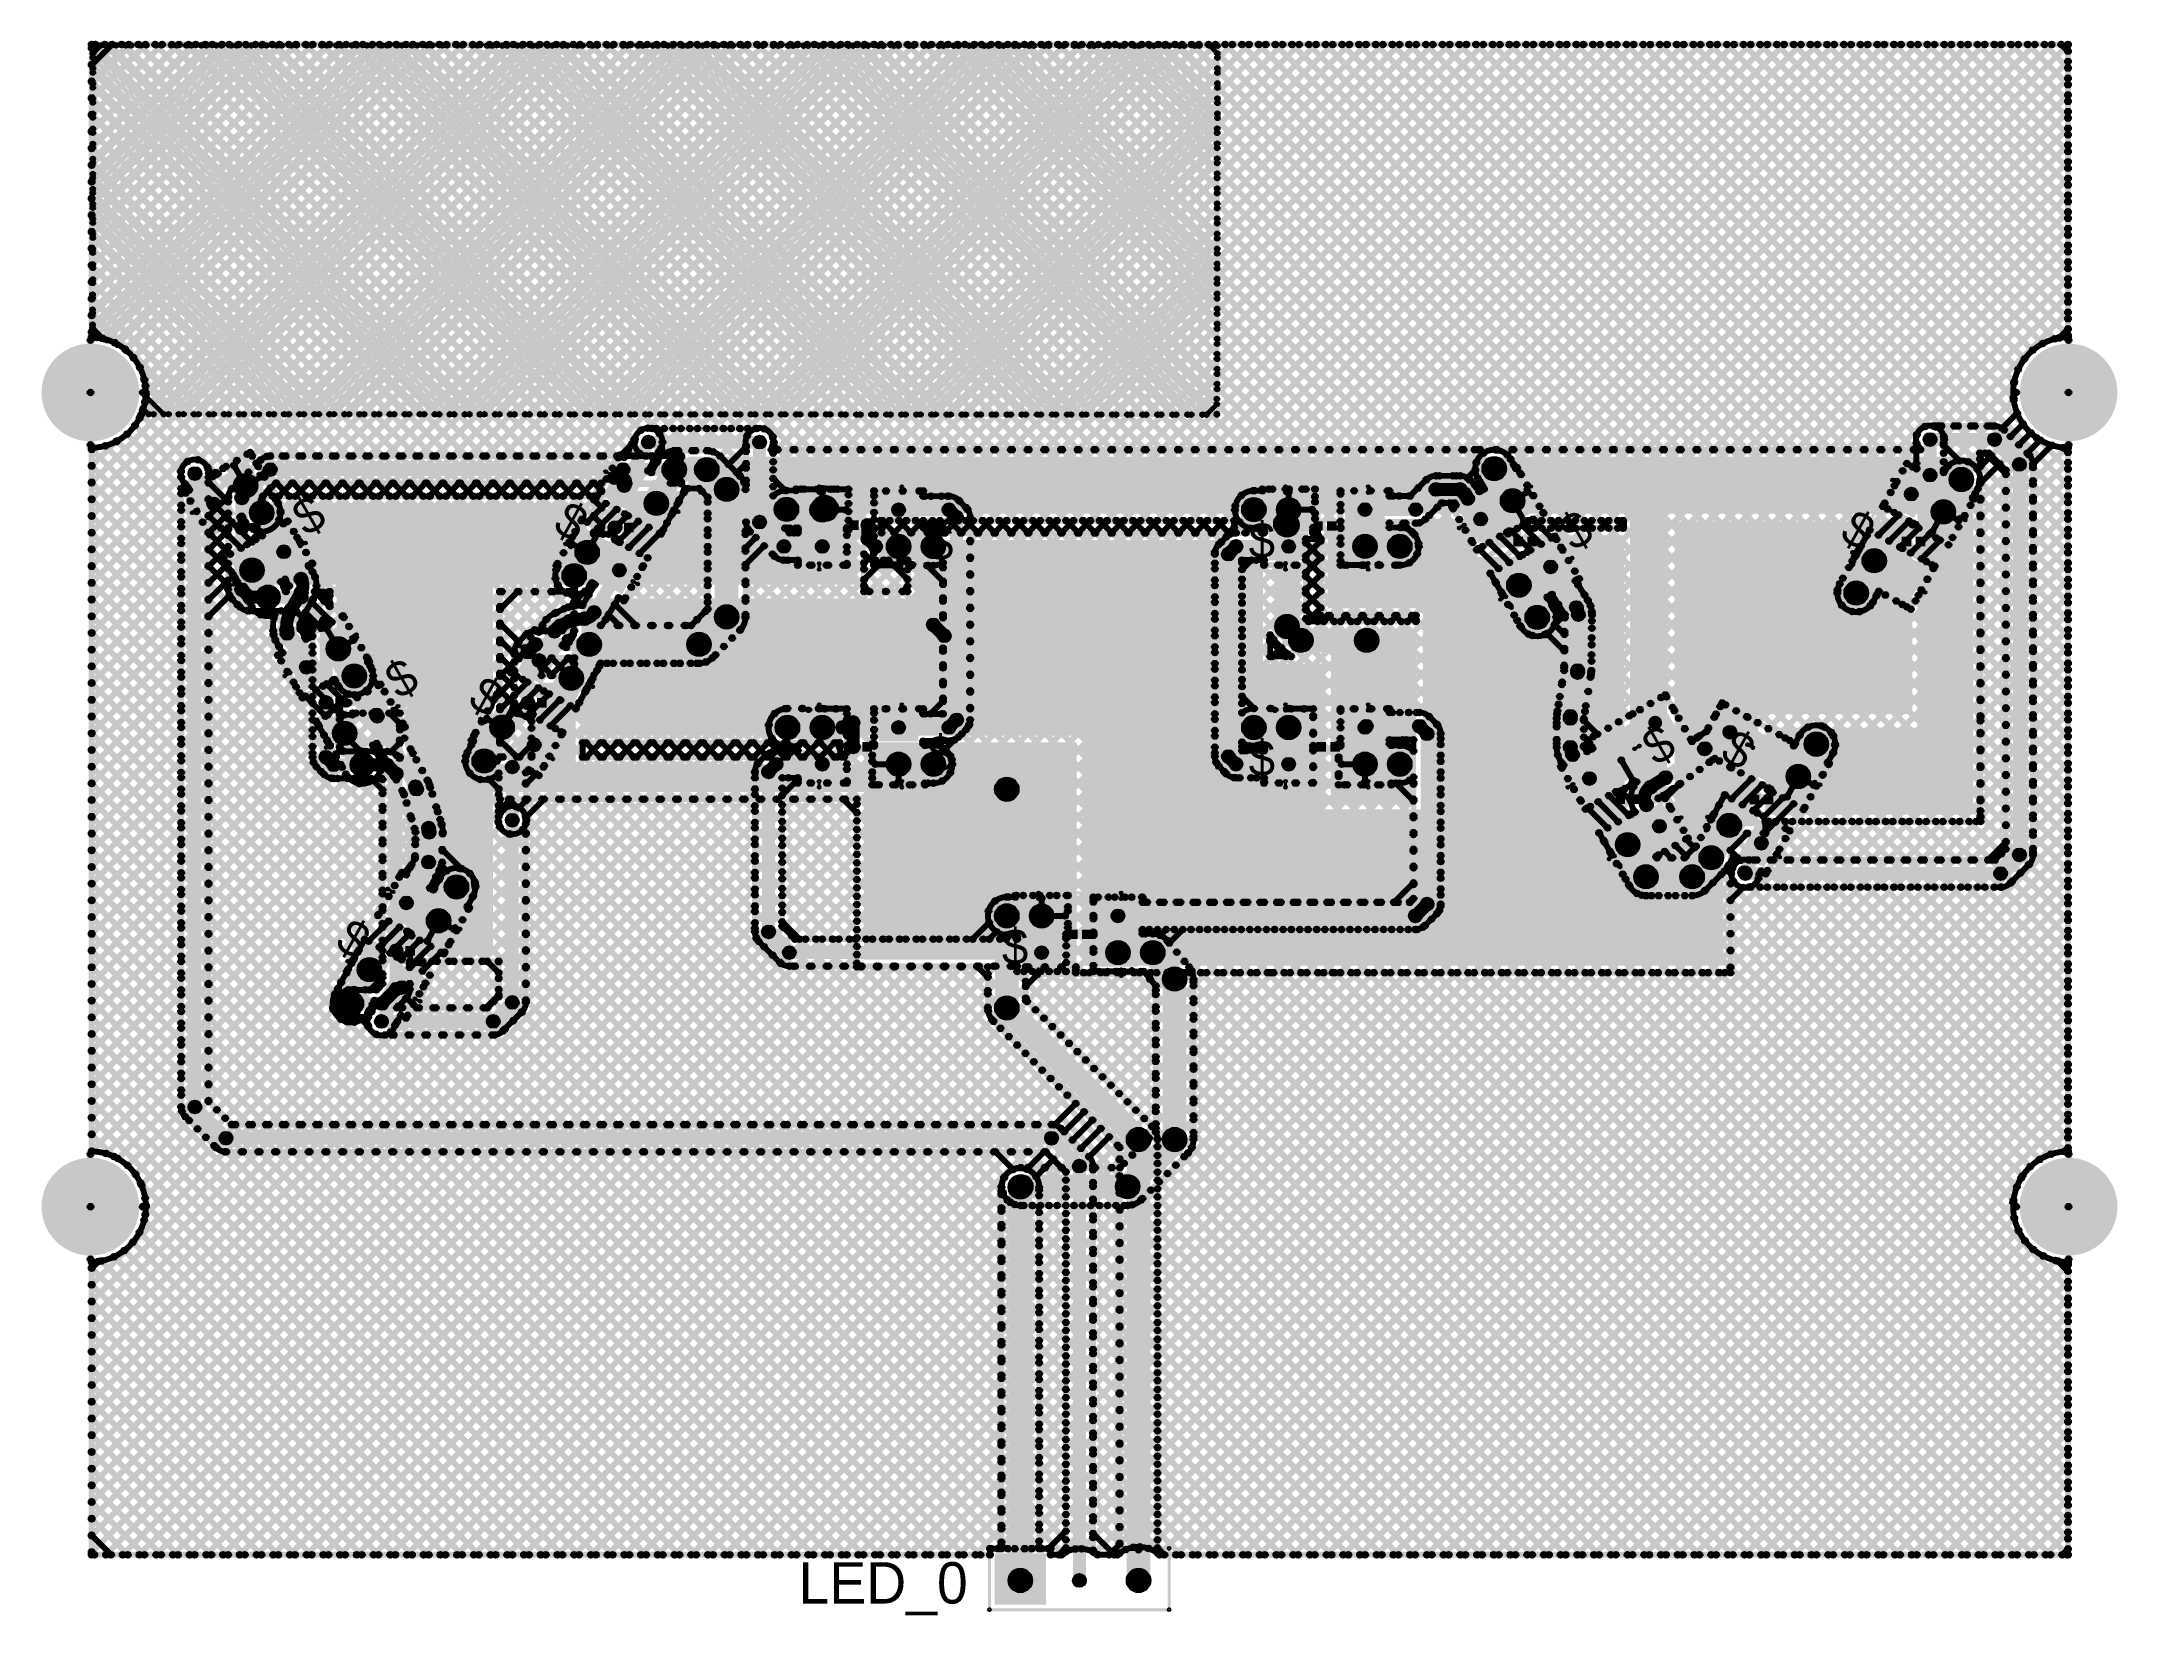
# Model space of a CAD drawing. Header units: millimetres. Extents: x 0.02 to 3.53, y 0 to 2.66.
import ezdxf

# ---------------------------------------------------------------- set-up
doc = ezdxf.new("R2010")
doc.units = ezdxf.units.MM
doc.header["$MEASUREMENT"] = 0
for name, color, linetype in [('BottomLayer', 5, 'Continuous'), ('BottomPaste', 16, 'Continuous'), ('BottomSolder', 6, 'Continuous'), ('PadHoleLayer', 156, 'Continuous'), ('TopLayer', 1, 'Continuous'), ('TopOverlay', 2, 'Continuous'), ('TopPaste', 8, 'Continuous'), ('TopSolder', 216, 'Continuous'), ('ViaHoleLayer', 16, 'Continuous')]:
    doc.layers.add(name, color=color, linetype=linetype)

msp = doc.modelspace()

# ---------------------------------------------------------------- texts
at = {"layer": 'TopOverlay'}
for s, height, rotation, p in [('$', 0.06, 30, (0.4628, 1.8222)), ('$', 0.06, 331, (0.8777, 1.8337)), ('$', 0.06, 30, (2.6065, 1.797)), ('$', 0.06, 331, (3.0545, 1.8195)), ('$', 0.06, 30, (0.6197, 1.5463)), ('$', 0.06, 331, (0.7338, 1.5378)), ('$', 0.06, 30, (2.7464, 1.4337)), ('$', 0.06, 331, (2.8521, 1.4474)), ('$', 0.06, 331, (0.5093, 1.1274)), ('LED_0', 0.07, 360, (1.2959, 0.0174))]:
    msp.add_text(s, height=height, rotation=rotation, dxfattribs=at).set_placement(p)
for p in [(1.5132, 1.7833), (2.0573, 1.7868), (1.5132, 1.4262), (2.0573, 1.4179), (1.6399, 1.099)]:
    msp.add_text('$', height=0.06, dxfattribs=at).set_placement(p)

# ---------------------------------------------------------------- blocks, each defined once
blk = doc.blocks.new('HDR_M_1X3_1')
at = {"layer": 'BottomLayer'}
blk.add_hatch(color=5, dxfattribs=at).paths.add_polyline_path([(-0.1394, 0.0394), (-0.0606, 0.0394), (-0.0606, -0.0394), (-0.1394, -0.0394)])
h = blk.add_hatch(color=5, dxfattribs=at)
edge = h.paths.add_edge_path()
edge.add_arc((0, 0), 0.0394, 0, 360)
h = blk.add_hatch(color=5, dxfattribs=at)
edge = h.paths.add_edge_path()
edge.add_arc((0.1, 0), 0.0394, 0, 360)
at = {"layer": 'BottomSolder'}
blk.add_hatch(color=6, dxfattribs=at).paths.add_polyline_path([(-0.1434, 0.0434), (-0.0566, 0.0434), (-0.0566, -0.0434), (-0.1434, -0.0434)])
h = blk.add_hatch(color=6, dxfattribs=at)
edge = h.paths.add_edge_path()
edge.add_arc((0, 0), 0.0434, 0, 360)
h = blk.add_hatch(color=6, dxfattribs=at)
edge = h.paths.add_edge_path()
edge.add_arc((0.1, 0), 0.0434, 0, 360)
at = {"layer": 'PadHoleLayer'}
h = blk.add_hatch(color=156, dxfattribs=at)
edge = h.paths.add_edge_path()
edge.add_arc((-0.1, 0), 0.0201, 0, 360)
h = blk.add_hatch(color=156, dxfattribs=at)
edge = h.paths.add_edge_path()
edge.add_arc((0, 0), 0.0201, 0, 360)
h = blk.add_hatch(color=156, dxfattribs=at)
edge = h.paths.add_edge_path()
edge.add_arc((0.1, 0), 0.0201, 0, 360)
at = {"layer": 'TopLayer'}
blk.add_hatch(color=1, dxfattribs=at).paths.add_polyline_path([(-0.1394, 0.0394), (-0.0606, 0.0394), (-0.0606, -0.0394), (-0.1394, -0.0394)])
h = blk.add_hatch(color=1, dxfattribs=at)
edge = h.paths.add_edge_path()
edge.add_arc((0, 0), 0.0394, 0, 360)
h = blk.add_hatch(color=1, dxfattribs=at)
edge = h.paths.add_edge_path()
edge.add_arc((0.1, 0), 0.0394, 0, 360)
at = {"layer": 'TopOverlay'}
h = blk.add_hatch(color=2, dxfattribs=at)
edge = h.paths.add_edge_path()
edge.add_arc((-0.152, 0.052), 0.0025, 0, 360)
h = blk.add_hatch(color=2, dxfattribs=at)
edge = h.paths.add_edge_path()
edge.add_arc((-0.152, 0.052), 0.0025, 0, 360)
for points in [[(-0.1495, -0.052), (-0.1545, -0.052), (-0.1545, 0.052), (-0.1495, 0.052)], [(-0.152, 0.0495), (-0.152, 0.0545), (0.152, 0.0545), (0.152, 0.0495)], [(0.1545, -0.052), (0.1495, -0.052), (0.1495, 0.052), (0.1545, 0.052)], [(-0.152, -0.0545), (-0.152, -0.0495), (0.152, -0.0495), (0.152, -0.0545)]]:
    blk.add_hatch(color=2, dxfattribs=at).paths.add_polyline_path(points)
h = blk.add_hatch(color=2, dxfattribs=at)
edge = h.paths.add_edge_path()
edge.add_arc((0.152, 0.052), 0.0025, 0, 360)
h = blk.add_hatch(color=2, dxfattribs=at)
edge = h.paths.add_edge_path()
edge.add_arc((0.152, 0.052), 0.0025, 0, 360)
h = blk.add_hatch(color=2, dxfattribs=at)
edge = h.paths.add_edge_path()
edge.add_arc((-0.152, -0.052), 0.0025, 0, 360)
h = blk.add_hatch(color=2, dxfattribs=at)
edge = h.paths.add_edge_path()
edge.add_arc((-0.152, -0.052), 0.0025, 0, 360)
h = blk.add_hatch(color=2, dxfattribs=at)
edge = h.paths.add_edge_path()
edge.add_arc((0.152, -0.052), 0.0025, 0, 360)
h = blk.add_hatch(color=2, dxfattribs=at)
edge = h.paths.add_edge_path()
edge.add_arc((0.152, -0.052), 0.0025, 0, 360)
at = {"layer": 'TopSolder'}
blk.add_hatch(color=216, dxfattribs=at).paths.add_polyline_path([(-0.1434, 0.0434), (-0.0566, 0.0434), (-0.0566, -0.0434), (-0.1434, -0.0434)])
h = blk.add_hatch(color=216, dxfattribs=at)
edge = h.paths.add_edge_path()
edge.add_arc((0, 0), 0.0434, 0, 360)
h = blk.add_hatch(color=216, dxfattribs=at)
edge = h.paths.add_edge_path()
edge.add_arc((0.1, 0), 0.0434, 0, 360)
at = {"layer": 'TopOverlay'}
for centre in [(-0.152, 0.052), (-0.152, 0.052), (0.152, 0.052), (0.152, 0.052), (-0.152, -0.052), (-0.152, -0.052), (0.152, -0.052), (0.152, -0.052)]:
    blk.add_circle(centre, 0.0025, dxfattribs=at)
blk = doc.blocks.new('WS2812B_M____2')
at = {"layer": 'TopLayer'}
for points in [[(-0.0941, 0.0508), (-0.035, 0.0508), (-0.035, 0.0114), (-0.0941, 0.0114)], [(0.035, 0.0508), (0.0941, 0.0508), (0.0941, 0.0114), (0.035, 0.0114)], [(-0.0941, -0.0114), (-0.035, -0.0114), (-0.035, -0.0508), (-0.0941, -0.0508)], [(0.035, -0.0114), (0.0941, -0.0114), (0.0941, -0.0508), (0.035, -0.0508)]]:
    blk.add_hatch(color=1, dxfattribs=at).paths.add_polyline_path(points)
at = {"layer": 'TopOverlay'}
h = blk.add_hatch(color=2, dxfattribs=at)
edge = h.paths.add_edge_path()
edge.add_arc((-0.07, 0.07), 0.0025, 0, 360)
h = blk.add_hatch(color=2, dxfattribs=at)
edge = h.paths.add_edge_path()
edge.add_arc((-0.07, 0.07), 0.0025, 0, 360)
for points in [[(0.07, 0.0725), (0.07, 0.0675), (-0.07, 0.0675), (-0.07, 0.0725)], [(-0.0675, 0.06), (-0.0725, 0.06), (-0.0725, 0.07), (-0.0675, 0.07)], [(0.0725, 0.06), (0.0675, 0.06), (0.0675, 0.07), (0.0725, 0.07)], [(-0.0675, -0.07), (-0.0725, -0.07), (-0.0725, -0.06), (-0.0675, -0.06)], [(0.07, -0.0675), (0.07, -0.0725), (-0.07, -0.0725), (-0.07, -0.0675)], [(0.0725, -0.07), (0.0675, -0.07), (0.0675, -0.06), (0.0725, -0.06)]]:
    blk.add_hatch(color=2, dxfattribs=at).paths.add_polyline_path(points)
h = blk.add_hatch(color=2, dxfattribs=at)
edge = h.paths.add_edge_path()
edge.add_arc((0.07, 0.07), 0.0025, 0, 360)
h = blk.add_hatch(color=2, dxfattribs=at)
edge = h.paths.add_edge_path()
edge.add_arc((0.07, 0.07), 0.0025, 0, 360)
h = blk.add_hatch(color=2, dxfattribs=at)
edge = h.paths.add_edge_path()
edge.add_arc((-0.091, 0.061), 0.0025, 0, 360)
h = blk.add_hatch(color=2, dxfattribs=at)
edge = h.paths.add_edge_path()
edge.add_arc((-0.085, 0.061), 0.0025, 0, 360)
h = blk.add_hatch(color=2, dxfattribs=at)
edge = h.paths.add_edge_path()
edge.add_arc((-0.07, 0.06), 0.0025, 0, 360)
h = blk.add_hatch(color=2, dxfattribs=at)
edge = h.paths.add_edge_path()
edge.add_arc((0.07, 0.06), 0.0025, 0, 360)
h = blk.add_hatch(color=2, dxfattribs=at)
edge = h.paths.add_edge_path()
edge.add_arc((-0.07, -0.06), 0.0025, 0, 360)
h = blk.add_hatch(color=2, dxfattribs=at)
edge = h.paths.add_edge_path()
edge.add_arc((-0.07, -0.07), 0.0025, 0, 360)
h = blk.add_hatch(color=2, dxfattribs=at)
edge = h.paths.add_edge_path()
edge.add_arc((-0.07, -0.07), 0.0025, 0, 360)
h = blk.add_hatch(color=2, dxfattribs=at)
edge = h.paths.add_edge_path()
edge.add_arc((0.07, -0.06), 0.0025, 0, 360)
h = blk.add_hatch(color=2, dxfattribs=at)
edge = h.paths.add_edge_path()
edge.add_arc((0.07, -0.07), 0.0025, 0, 360)
h = blk.add_hatch(color=2, dxfattribs=at)
edge = h.paths.add_edge_path()
edge.add_arc((0.07, -0.07), 0.0025, 0, 360)
at = {"layer": 'TopPaste'}
for points in [[(-0.0941, 0.0508), (-0.035, 0.0508), (-0.035, 0.0114), (-0.0941, 0.0114)], [(0.035, 0.0508), (0.0941, 0.0508), (0.0941, 0.0114), (0.035, 0.0114)], [(-0.0941, -0.0114), (-0.035, -0.0114), (-0.035, -0.0508), (-0.0941, -0.0508)], [(0.035, -0.0114), (0.0941, -0.0114), (0.0941, -0.0508), (0.035, -0.0508)]]:
    blk.add_hatch(color=8, dxfattribs=at).paths.add_polyline_path(points)
at = {"layer": 'TopSolder'}
for points in [[(-0.0981, 0.0548), (-0.031, 0.0548), (-0.031, 0.0074), (-0.0981, 0.0074)], [(0.031, 0.0548), (0.0981, 0.0548), (0.0981, 0.0074), (0.031, 0.0074)], [(-0.0981, -0.0074), (-0.031, -0.0074), (-0.031, -0.0548), (-0.0981, -0.0548)], [(0.031, -0.0074), (0.0981, -0.0074), (0.0981, -0.0548), (0.031, -0.0548)]]:
    blk.add_hatch(color=216, dxfattribs=at).paths.add_polyline_path(points)
at = {"layer": 'TopOverlay', "const_width": 0.005}
blk.add_lwpolyline([(-0.085, 0.061, 1), (-0.091, 0.061, 1)], format="xyb", close=True, dxfattribs=at)
at = {"layer": 'TopOverlay'}
for centre in [(-0.07, 0.07), (-0.07, 0.07), (0.07, 0.07), (0.07, 0.07), (-0.091, 0.061), (-0.085, 0.061), (-0.07, 0.06), (0.07, 0.06), (-0.07, -0.06), (-0.07, -0.07), (-0.07, -0.07), (0.07, -0.06), (0.07, -0.07), (0.07, -0.07)]:
    blk.add_circle(centre, 0.0025, dxfattribs=at)
blk = doc.blocks.new('WS2812B_M____3')
at = {"layer": 'TopLayer'}
for points in [[(-0.0941, 0.0508), (-0.035, 0.0508), (-0.035, 0.0114), (-0.0941, 0.0114)], [(0.035, 0.0508), (0.0941, 0.0508), (0.0941, 0.0114), (0.035, 0.0114)], [(-0.0941, -0.0114), (-0.035, -0.0114), (-0.035, -0.0508), (-0.0941, -0.0508)], [(0.035, -0.0114), (0.0941, -0.0114), (0.0941, -0.0508), (0.035, -0.0508)]]:
    blk.add_hatch(color=1, dxfattribs=at).paths.add_polyline_path(points)
at = {"layer": 'TopOverlay'}
h = blk.add_hatch(color=2, dxfattribs=at)
edge = h.paths.add_edge_path()
edge.add_arc((-0.07, 0.07), 0.0025, 0, 360)
h = blk.add_hatch(color=2, dxfattribs=at)
edge = h.paths.add_edge_path()
edge.add_arc((-0.07, 0.07), 0.0025, 0, 360)
for points in [[(-0.07, 0.0675), (-0.07, 0.0725), (0.07, 0.0725), (0.07, 0.0675)], [(-0.0725, 0.07), (-0.0675, 0.07), (-0.0675, 0.06), (-0.0725, 0.06)], [(0.0675, 0.07), (0.0725, 0.07), (0.0725, 0.06), (0.0675, 0.06)], [(-0.0725, -0.06), (-0.0675, -0.06), (-0.0675, -0.07), (-0.0725, -0.07)], [(-0.07, -0.0725), (-0.07, -0.0675), (0.07, -0.0675), (0.07, -0.0725)], [(0.0675, -0.06), (0.0725, -0.06), (0.0725, -0.07), (0.0675, -0.07)]]:
    blk.add_hatch(color=2, dxfattribs=at).paths.add_polyline_path(points)
h = blk.add_hatch(color=2, dxfattribs=at)
edge = h.paths.add_edge_path()
edge.add_arc((0.07, 0.07), 0.0025, 0, 360)
h = blk.add_hatch(color=2, dxfattribs=at)
edge = h.paths.add_edge_path()
edge.add_arc((0.07, 0.07), 0.0025, 0, 360)
h = blk.add_hatch(color=2, dxfattribs=at)
edge = h.paths.add_edge_path()
edge.add_arc((-0.091, 0.061), 0.0025, 0, 360)
h = blk.add_hatch(color=2, dxfattribs=at)
edge = h.paths.add_edge_path()
edge.add_arc((-0.085, 0.061), 0.0025, 0, 360)
h = blk.add_hatch(color=2, dxfattribs=at)
edge = h.paths.add_edge_path()
edge.add_arc((-0.07, 0.06), 0.0025, 0, 360)
h = blk.add_hatch(color=2, dxfattribs=at)
edge = h.paths.add_edge_path()
edge.add_arc((0.07, 0.06), 0.0025, 0, 360)
h = blk.add_hatch(color=2, dxfattribs=at)
edge = h.paths.add_edge_path()
edge.add_arc((-0.07, -0.06), 0.0025, 0, 360)
h = blk.add_hatch(color=2, dxfattribs=at)
edge = h.paths.add_edge_path()
edge.add_arc((-0.07, -0.07), 0.0025, 0, 360)
h = blk.add_hatch(color=2, dxfattribs=at)
edge = h.paths.add_edge_path()
edge.add_arc((-0.07, -0.07), 0.0025, 0, 360)
h = blk.add_hatch(color=2, dxfattribs=at)
edge = h.paths.add_edge_path()
edge.add_arc((0.07, -0.06), 0.0025, 0, 360)
h = blk.add_hatch(color=2, dxfattribs=at)
edge = h.paths.add_edge_path()
edge.add_arc((0.07, -0.07), 0.0025, 0, 360)
h = blk.add_hatch(color=2, dxfattribs=at)
edge = h.paths.add_edge_path()
edge.add_arc((0.07, -0.07), 0.0025, 0, 360)
at = {"layer": 'TopPaste'}
for points in [[(-0.0941, 0.0508), (-0.035, 0.0508), (-0.035, 0.0114), (-0.0941, 0.0114)], [(0.035, 0.0508), (0.0941, 0.0508), (0.0941, 0.0114), (0.035, 0.0114)], [(-0.0941, -0.0114), (-0.035, -0.0114), (-0.035, -0.0508), (-0.0941, -0.0508)], [(0.035, -0.0114), (0.0941, -0.0114), (0.0941, -0.0508), (0.035, -0.0508)]]:
    blk.add_hatch(color=8, dxfattribs=at).paths.add_polyline_path(points)
at = {"layer": 'TopSolder'}
for points in [[(-0.0981, 0.0548), (-0.031, 0.0548), (-0.031, 0.0074), (-0.0981, 0.0074)], [(0.031, 0.0548), (0.0981, 0.0548), (0.0981, 0.0074), (0.031, 0.0074)], [(-0.0981, -0.0074), (-0.031, -0.0074), (-0.031, -0.0548), (-0.0981, -0.0548)], [(0.031, -0.0074), (0.0981, -0.0074), (0.0981, -0.0548), (0.031, -0.0548)]]:
    blk.add_hatch(color=216, dxfattribs=at).paths.add_polyline_path(points)
at = {"layer": 'TopOverlay', "const_width": 0.005}
blk.add_lwpolyline([(-0.085, 0.061, 1), (-0.091, 0.061, 1)], format="xyb", close=True, dxfattribs=at)
at = {"layer": 'TopOverlay'}
for centre in [(-0.07, 0.07), (-0.07, 0.07), (0.07, 0.07), (0.07, 0.07), (-0.091, 0.061), (-0.085, 0.061), (-0.07, 0.06), (0.07, 0.06), (-0.07, -0.06), (-0.07, -0.07), (-0.07, -0.07), (0.07, -0.06), (0.07, -0.07), (0.07, -0.07)]:
    blk.add_circle(centre, 0.0025, dxfattribs=at)
blk = doc.blocks.new('WS2812B_M____4')
at = {"layer": 'TopLayer'}
for points in [[(-0.0941, 0.0508), (-0.035, 0.0508), (-0.035, 0.0114), (-0.0941, 0.0114)], [(0.035, 0.0508), (0.0941, 0.0508), (0.0941, 0.0114), (0.035, 0.0114)], [(-0.0941, -0.0114), (-0.035, -0.0114), (-0.035, -0.0508), (-0.0941, -0.0508)], [(0.035, -0.0114), (0.0941, -0.0114), (0.0941, -0.0508), (0.035, -0.0508)]]:
    blk.add_hatch(color=1, dxfattribs=at).paths.add_polyline_path(points)
at = {"layer": 'TopOverlay'}
h = blk.add_hatch(color=2, dxfattribs=at)
edge = h.paths.add_edge_path()
edge.add_arc((-0.07, 0.07), 0.0025, 0, 360)
h = blk.add_hatch(color=2, dxfattribs=at)
edge = h.paths.add_edge_path()
edge.add_arc((-0.07, 0.07), 0.0025, 0, 360)
for points in [[(-0.07, 0.0675), (-0.07, 0.0725), (0.07, 0.0725), (0.07, 0.0675)], [(-0.0725, 0.07), (-0.0675, 0.07), (-0.0675, 0.06), (-0.0725, 0.06)], [(0.0675, 0.07), (0.0725, 0.07), (0.0725, 0.06), (0.0675, 0.06)], [(-0.0725, -0.06), (-0.0675, -0.06), (-0.0675, -0.07), (-0.0725, -0.07)], [(-0.07, -0.0725), (-0.07, -0.0675), (0.07, -0.0675), (0.07, -0.0725)], [(0.0675, -0.06), (0.0725, -0.06), (0.0725, -0.07), (0.0675, -0.07)]]:
    blk.add_hatch(color=2, dxfattribs=at).paths.add_polyline_path(points)
h = blk.add_hatch(color=2, dxfattribs=at)
edge = h.paths.add_edge_path()
edge.add_arc((0.07, 0.07), 0.0025, 0, 360)
h = blk.add_hatch(color=2, dxfattribs=at)
edge = h.paths.add_edge_path()
edge.add_arc((0.07, 0.07), 0.0025, 0, 360)
h = blk.add_hatch(color=2, dxfattribs=at)
edge = h.paths.add_edge_path()
edge.add_arc((-0.091, 0.061), 0.0025, 0, 360)
h = blk.add_hatch(color=2, dxfattribs=at)
edge = h.paths.add_edge_path()
edge.add_arc((-0.085, 0.061), 0.0025, 0, 360)
h = blk.add_hatch(color=2, dxfattribs=at)
edge = h.paths.add_edge_path()
edge.add_arc((-0.07, 0.06), 0.0025, 0, 360)
h = blk.add_hatch(color=2, dxfattribs=at)
edge = h.paths.add_edge_path()
edge.add_arc((0.07, 0.06), 0.0025, 0, 360)
h = blk.add_hatch(color=2, dxfattribs=at)
edge = h.paths.add_edge_path()
edge.add_arc((-0.07, -0.06), 0.0025, 0, 360)
h = blk.add_hatch(color=2, dxfattribs=at)
edge = h.paths.add_edge_path()
edge.add_arc((-0.07, -0.07), 0.0025, 0, 360)
h = blk.add_hatch(color=2, dxfattribs=at)
edge = h.paths.add_edge_path()
edge.add_arc((-0.07, -0.07), 0.0025, 0, 360)
h = blk.add_hatch(color=2, dxfattribs=at)
edge = h.paths.add_edge_path()
edge.add_arc((0.07, -0.06), 0.0025, 0, 360)
h = blk.add_hatch(color=2, dxfattribs=at)
edge = h.paths.add_edge_path()
edge.add_arc((0.07, -0.07), 0.0025, 0, 360)
h = blk.add_hatch(color=2, dxfattribs=at)
edge = h.paths.add_edge_path()
edge.add_arc((0.07, -0.07), 0.0025, 0, 360)
at = {"layer": 'TopPaste'}
for points in [[(-0.0941, 0.0508), (-0.035, 0.0508), (-0.035, 0.0114), (-0.0941, 0.0114)], [(0.035, 0.0508), (0.0941, 0.0508), (0.0941, 0.0114), (0.035, 0.0114)], [(-0.0941, -0.0114), (-0.035, -0.0114), (-0.035, -0.0508), (-0.0941, -0.0508)], [(0.035, -0.0114), (0.0941, -0.0114), (0.0941, -0.0508), (0.035, -0.0508)]]:
    blk.add_hatch(color=8, dxfattribs=at).paths.add_polyline_path(points)
at = {"layer": 'TopSolder'}
for points in [[(-0.0981, 0.0548), (-0.031, 0.0548), (-0.031, 0.0074), (-0.0981, 0.0074)], [(0.031, 0.0548), (0.0981, 0.0548), (0.0981, 0.0074), (0.031, 0.0074)], [(-0.0981, -0.0074), (-0.031, -0.0074), (-0.031, -0.0548), (-0.0981, -0.0548)], [(0.031, -0.0074), (0.0981, -0.0074), (0.0981, -0.0548), (0.031, -0.0548)]]:
    blk.add_hatch(color=216, dxfattribs=at).paths.add_polyline_path(points)
at = {"layer": 'TopOverlay', "const_width": 0.005}
blk.add_lwpolyline([(-0.085, 0.061, 1), (-0.091, 0.061, 1)], format="xyb", close=True, dxfattribs=at)
at = {"layer": 'TopOverlay'}
for centre in [(-0.07, 0.07), (-0.07, 0.07), (0.07, 0.07), (0.07, 0.07), (-0.091, 0.061), (-0.085, 0.061), (-0.07, 0.06), (0.07, 0.06), (-0.07, -0.06), (-0.07, -0.07), (-0.07, -0.07), (0.07, -0.06), (0.07, -0.07), (0.07, -0.07)]:
    blk.add_circle(centre, 0.0025, dxfattribs=at)
blk = doc.blocks.new('WS2812B_M____5')
at = {"layer": 'TopLayer'}
for points in [[(-0.0941, 0.0508), (-0.035, 0.0508), (-0.035, 0.0114), (-0.0941, 0.0114)], [(0.035, 0.0508), (0.0941, 0.0508), (0.0941, 0.0114), (0.035, 0.0114)], [(-0.0941, -0.0114), (-0.035, -0.0114), (-0.035, -0.0508), (-0.0941, -0.0508)], [(0.035, -0.0114), (0.0941, -0.0114), (0.0941, -0.0508), (0.035, -0.0508)]]:
    blk.add_hatch(color=1, dxfattribs=at).paths.add_polyline_path(points)
at = {"layer": 'TopOverlay'}
h = blk.add_hatch(color=2, dxfattribs=at)
edge = h.paths.add_edge_path()
edge.add_arc((-0.07, 0.07), 0.0025, 0, 360)
h = blk.add_hatch(color=2, dxfattribs=at)
edge = h.paths.add_edge_path()
edge.add_arc((-0.07, 0.07), 0.0025, 0, 360)
for points in [[(0.07, 0.0725), (0.07, 0.0675), (-0.07, 0.0675), (-0.07, 0.0725)], [(-0.0725, 0.07), (-0.0675, 0.07), (-0.0675, 0.06), (-0.0725, 0.06)], [(0.0675, 0.07), (0.0725, 0.07), (0.0725, 0.06), (0.0675, 0.06)], [(-0.0725, -0.06), (-0.0675, -0.06), (-0.0675, -0.07), (-0.0725, -0.07)], [(0.07, -0.0675), (0.07, -0.0725), (-0.07, -0.0725), (-0.07, -0.0675)], [(0.0675, -0.06), (0.0725, -0.06), (0.0725, -0.07), (0.0675, -0.07)]]:
    blk.add_hatch(color=2, dxfattribs=at).paths.add_polyline_path(points)
h = blk.add_hatch(color=2, dxfattribs=at)
edge = h.paths.add_edge_path()
edge.add_arc((0.07, 0.07), 0.0025, 0, 360)
h = blk.add_hatch(color=2, dxfattribs=at)
edge = h.paths.add_edge_path()
edge.add_arc((0.07, 0.07), 0.0025, 0, 360)
h = blk.add_hatch(color=2, dxfattribs=at)
edge = h.paths.add_edge_path()
edge.add_arc((-0.091, 0.061), 0.0025, 0, 360)
h = blk.add_hatch(color=2, dxfattribs=at)
edge = h.paths.add_edge_path()
edge.add_arc((-0.085, 0.061), 0.0025, 0, 360)
h = blk.add_hatch(color=2, dxfattribs=at)
edge = h.paths.add_edge_path()
edge.add_arc((-0.07, 0.06), 0.0025, 0, 360)
h = blk.add_hatch(color=2, dxfattribs=at)
edge = h.paths.add_edge_path()
edge.add_arc((0.07, 0.06), 0.0025, 0, 360)
h = blk.add_hatch(color=2, dxfattribs=at)
edge = h.paths.add_edge_path()
edge.add_arc((-0.07, -0.06), 0.0025, 0, 360)
h = blk.add_hatch(color=2, dxfattribs=at)
edge = h.paths.add_edge_path()
edge.add_arc((-0.07, -0.07), 0.0025, 0, 360)
h = blk.add_hatch(color=2, dxfattribs=at)
edge = h.paths.add_edge_path()
edge.add_arc((-0.07, -0.07), 0.0025, 0, 360)
h = blk.add_hatch(color=2, dxfattribs=at)
edge = h.paths.add_edge_path()
edge.add_arc((0.07, -0.06), 0.0025, 0, 360)
h = blk.add_hatch(color=2, dxfattribs=at)
edge = h.paths.add_edge_path()
edge.add_arc((0.07, -0.07), 0.0025, 0, 360)
h = blk.add_hatch(color=2, dxfattribs=at)
edge = h.paths.add_edge_path()
edge.add_arc((0.07, -0.07), 0.0025, 0, 360)
at = {"layer": 'TopPaste'}
for points in [[(-0.0941, 0.0508), (-0.035, 0.0508), (-0.035, 0.0114), (-0.0941, 0.0114)], [(0.035, 0.0508), (0.0941, 0.0508), (0.0941, 0.0114), (0.035, 0.0114)], [(-0.0941, -0.0114), (-0.035, -0.0114), (-0.035, -0.0508), (-0.0941, -0.0508)], [(0.035, -0.0114), (0.0941, -0.0114), (0.0941, -0.0508), (0.035, -0.0508)]]:
    blk.add_hatch(color=8, dxfattribs=at).paths.add_polyline_path(points)
at = {"layer": 'TopSolder'}
for points in [[(-0.0981, 0.0548), (-0.031, 0.0548), (-0.031, 0.0074), (-0.0981, 0.0074)], [(0.031, 0.0548), (0.0981, 0.0548), (0.0981, 0.0074), (0.031, 0.0074)], [(-0.0981, -0.0074), (-0.031, -0.0074), (-0.031, -0.0548), (-0.0981, -0.0548)], [(0.031, -0.0074), (0.0981, -0.0074), (0.0981, -0.0548), (0.031, -0.0548)]]:
    blk.add_hatch(color=216, dxfattribs=at).paths.add_polyline_path(points)
at = {"layer": 'TopOverlay', "const_width": 0.005}
blk.add_lwpolyline([(-0.085, 0.061, 1), (-0.091, 0.061, 1)], format="xyb", close=True, dxfattribs=at)
at = {"layer": 'TopOverlay'}
for centre in [(-0.07, 0.07), (-0.07, 0.07), (0.07, 0.07), (0.07, 0.07), (-0.091, 0.061), (-0.085, 0.061), (-0.07, 0.06), (0.07, 0.06), (-0.07, -0.06), (-0.07, -0.07), (-0.07, -0.07), (0.07, -0.06), (0.07, -0.07), (0.07, -0.07)]:
    blk.add_circle(centre, 0.0025, dxfattribs=at)
blk = doc.blocks.new('WS2812B_M____6')
at = {"layer": 'TopLayer'}
for points in [[(-0.0941, 0.0508), (-0.035, 0.0508), (-0.035, 0.0114), (-0.0941, 0.0114)], [(0.035, 0.0508), (0.0941, 0.0508), (0.0941, 0.0114), (0.035, 0.0114)], [(-0.0941, -0.0114), (-0.035, -0.0114), (-0.035, -0.0508), (-0.0941, -0.0508)], [(0.035, -0.0114), (0.0941, -0.0114), (0.0941, -0.0508), (0.035, -0.0508)]]:
    blk.add_hatch(color=1, dxfattribs=at).paths.add_polyline_path(points)
at = {"layer": 'TopOverlay'}
h = blk.add_hatch(color=2, dxfattribs=at)
edge = h.paths.add_edge_path()
edge.add_arc((-0.07, 0.07), 0.0025, 0, 360)
h = blk.add_hatch(color=2, dxfattribs=at)
edge = h.paths.add_edge_path()
edge.add_arc((-0.07, 0.07), 0.0025, 0, 360)
for points in [[(0.07, 0.0725), (0.07, 0.0675), (-0.07, 0.0675), (-0.07, 0.0725)], [(-0.0725, 0.07), (-0.0675, 0.07), (-0.0675, 0.06), (-0.0725, 0.06)], [(0.0675, 0.07), (0.0725, 0.07), (0.0725, 0.06), (0.0675, 0.06)], [(-0.0725, -0.06), (-0.0675, -0.06), (-0.0675, -0.07), (-0.0725, -0.07)], [(0.07, -0.0675), (0.07, -0.0725), (-0.07, -0.0725), (-0.07, -0.0675)], [(0.0675, -0.06), (0.0725, -0.06), (0.0725, -0.07), (0.0675, -0.07)]]:
    blk.add_hatch(color=2, dxfattribs=at).paths.add_polyline_path(points)
h = blk.add_hatch(color=2, dxfattribs=at)
edge = h.paths.add_edge_path()
edge.add_arc((0.07, 0.07), 0.0025, 0, 360)
h = blk.add_hatch(color=2, dxfattribs=at)
edge = h.paths.add_edge_path()
edge.add_arc((0.07, 0.07), 0.0025, 0, 360)
h = blk.add_hatch(color=2, dxfattribs=at)
edge = h.paths.add_edge_path()
edge.add_arc((-0.091, 0.061), 0.0025, 0, 360)
h = blk.add_hatch(color=2, dxfattribs=at)
edge = h.paths.add_edge_path()
edge.add_arc((-0.085, 0.061), 0.0025, 0, 360)
h = blk.add_hatch(color=2, dxfattribs=at)
edge = h.paths.add_edge_path()
edge.add_arc((-0.07, 0.06), 0.0025, 0, 360)
h = blk.add_hatch(color=2, dxfattribs=at)
edge = h.paths.add_edge_path()
edge.add_arc((0.07, 0.06), 0.0025, 0, 360)
h = blk.add_hatch(color=2, dxfattribs=at)
edge = h.paths.add_edge_path()
edge.add_arc((-0.07, -0.06), 0.0025, 0, 360)
h = blk.add_hatch(color=2, dxfattribs=at)
edge = h.paths.add_edge_path()
edge.add_arc((-0.07, -0.07), 0.0025, 0, 360)
h = blk.add_hatch(color=2, dxfattribs=at)
edge = h.paths.add_edge_path()
edge.add_arc((-0.07, -0.07), 0.0025, 0, 360)
h = blk.add_hatch(color=2, dxfattribs=at)
edge = h.paths.add_edge_path()
edge.add_arc((0.07, -0.06), 0.0025, 0, 360)
h = blk.add_hatch(color=2, dxfattribs=at)
edge = h.paths.add_edge_path()
edge.add_arc((0.07, -0.07), 0.0025, 0, 360)
h = blk.add_hatch(color=2, dxfattribs=at)
edge = h.paths.add_edge_path()
edge.add_arc((0.07, -0.07), 0.0025, 0, 360)
at = {"layer": 'TopPaste'}
for points in [[(-0.0941, 0.0508), (-0.035, 0.0508), (-0.035, 0.0114), (-0.0941, 0.0114)], [(0.035, 0.0508), (0.0941, 0.0508), (0.0941, 0.0114), (0.035, 0.0114)], [(-0.0941, -0.0114), (-0.035, -0.0114), (-0.035, -0.0508), (-0.0941, -0.0508)], [(0.035, -0.0114), (0.0941, -0.0114), (0.0941, -0.0508), (0.035, -0.0508)]]:
    blk.add_hatch(color=8, dxfattribs=at).paths.add_polyline_path(points)
at = {"layer": 'TopSolder'}
for points in [[(-0.0981, 0.0548), (-0.031, 0.0548), (-0.031, 0.0074), (-0.0981, 0.0074)], [(0.031, 0.0548), (0.0981, 0.0548), (0.0981, 0.0074), (0.031, 0.0074)], [(-0.0981, -0.0074), (-0.031, -0.0074), (-0.031, -0.0548), (-0.0981, -0.0548)], [(0.031, -0.0074), (0.0981, -0.0074), (0.0981, -0.0548), (0.031, -0.0548)]]:
    blk.add_hatch(color=216, dxfattribs=at).paths.add_polyline_path(points)
at = {"layer": 'TopOverlay', "const_width": 0.005}
blk.add_lwpolyline([(-0.085, 0.061, 1), (-0.091, 0.061, 1)], format="xyb", close=True, dxfattribs=at)
at = {"layer": 'TopOverlay'}
for centre in [(-0.07, 0.07), (-0.07, 0.07), (0.07, 0.07), (0.07, 0.07), (-0.091, 0.061), (-0.085, 0.061), (-0.07, 0.06), (0.07, 0.06), (-0.07, -0.06), (-0.07, -0.07), (-0.07, -0.07), (0.07, -0.06), (0.07, -0.07), (0.07, -0.07)]:
    blk.add_circle(centre, 0.0025, dxfattribs=at)
blk = doc.blocks.new('WS2812B_M____7')
at = {"layer": 'TopLayer'}
for points in [[(-0.0941, 0.0508), (-0.035, 0.0508), (-0.035, 0.0114), (-0.0941, 0.0114)], [(0.035, 0.0508), (0.0941, 0.0508), (0.0941, 0.0114), (0.035, 0.0114)], [(-0.0941, -0.0114), (-0.035, -0.0114), (-0.035, -0.0508), (-0.0941, -0.0508)], [(0.035, -0.0114), (0.0941, -0.0114), (0.0941, -0.0508), (0.035, -0.0508)]]:
    blk.add_hatch(color=1, dxfattribs=at).paths.add_polyline_path(points)
at = {"layer": 'TopOverlay'}
h = blk.add_hatch(color=2, dxfattribs=at)
edge = h.paths.add_edge_path()
edge.add_arc((-0.07, 0.07), 0.0025, 0, 360)
h = blk.add_hatch(color=2, dxfattribs=at)
edge = h.paths.add_edge_path()
edge.add_arc((-0.07, 0.07), 0.0025, 0, 360)
for points in [[(0.07, 0.0725), (0.07, 0.0675), (-0.07, 0.0675), (-0.07, 0.0725)], [(-0.0725, 0.07), (-0.0675, 0.07), (-0.0675, 0.06), (-0.0725, 0.06)], [(0.0675, 0.07), (0.0725, 0.07), (0.0725, 0.06), (0.0675, 0.06)], [(-0.0725, -0.06), (-0.0675, -0.06), (-0.0675, -0.07), (-0.0725, -0.07)], [(0.07, -0.0675), (0.07, -0.0725), (-0.07, -0.0725), (-0.07, -0.0675)], [(0.0675, -0.06), (0.0725, -0.06), (0.0725, -0.07), (0.0675, -0.07)]]:
    blk.add_hatch(color=2, dxfattribs=at).paths.add_polyline_path(points)
h = blk.add_hatch(color=2, dxfattribs=at)
edge = h.paths.add_edge_path()
edge.add_arc((0.07, 0.07), 0.0025, 0, 360)
h = blk.add_hatch(color=2, dxfattribs=at)
edge = h.paths.add_edge_path()
edge.add_arc((0.07, 0.07), 0.0025, 0, 360)
h = blk.add_hatch(color=2, dxfattribs=at)
edge = h.paths.add_edge_path()
edge.add_arc((-0.091, 0.061), 0.0025, 0, 360)
h = blk.add_hatch(color=2, dxfattribs=at)
edge = h.paths.add_edge_path()
edge.add_arc((-0.085, 0.061), 0.0025, 0, 360)
h = blk.add_hatch(color=2, dxfattribs=at)
edge = h.paths.add_edge_path()
edge.add_arc((-0.07, 0.06), 0.0025, 0, 360)
h = blk.add_hatch(color=2, dxfattribs=at)
edge = h.paths.add_edge_path()
edge.add_arc((0.07, 0.06), 0.0025, 0, 360)
h = blk.add_hatch(color=2, dxfattribs=at)
edge = h.paths.add_edge_path()
edge.add_arc((-0.07, -0.06), 0.0025, 0, 360)
h = blk.add_hatch(color=2, dxfattribs=at)
edge = h.paths.add_edge_path()
edge.add_arc((-0.07, -0.07), 0.0025, 0, 360)
h = blk.add_hatch(color=2, dxfattribs=at)
edge = h.paths.add_edge_path()
edge.add_arc((-0.07, -0.07), 0.0025, 0, 360)
h = blk.add_hatch(color=2, dxfattribs=at)
edge = h.paths.add_edge_path()
edge.add_arc((0.07, -0.06), 0.0025, 0, 360)
h = blk.add_hatch(color=2, dxfattribs=at)
edge = h.paths.add_edge_path()
edge.add_arc((0.07, -0.07), 0.0025, 0, 360)
h = blk.add_hatch(color=2, dxfattribs=at)
edge = h.paths.add_edge_path()
edge.add_arc((0.07, -0.07), 0.0025, 0, 360)
at = {"layer": 'TopPaste'}
for points in [[(-0.0941, 0.0508), (-0.035, 0.0508), (-0.035, 0.0114), (-0.0941, 0.0114)], [(0.035, 0.0508), (0.0941, 0.0508), (0.0941, 0.0114), (0.035, 0.0114)], [(-0.0941, -0.0114), (-0.035, -0.0114), (-0.035, -0.0508), (-0.0941, -0.0508)], [(0.035, -0.0114), (0.0941, -0.0114), (0.0941, -0.0508), (0.035, -0.0508)]]:
    blk.add_hatch(color=8, dxfattribs=at).paths.add_polyline_path(points)
at = {"layer": 'TopSolder'}
for points in [[(-0.0981, 0.0548), (-0.031, 0.0548), (-0.031, 0.0074), (-0.0981, 0.0074)], [(0.031, 0.0548), (0.0981, 0.0548), (0.0981, 0.0074), (0.031, 0.0074)], [(-0.0981, -0.0074), (-0.031, -0.0074), (-0.031, -0.0548), (-0.0981, -0.0548)], [(0.031, -0.0074), (0.0981, -0.0074), (0.0981, -0.0548), (0.031, -0.0548)]]:
    blk.add_hatch(color=216, dxfattribs=at).paths.add_polyline_path(points)
at = {"layer": 'TopOverlay', "const_width": 0.005}
blk.add_lwpolyline([(-0.085, 0.061, 1), (-0.091, 0.061, 1)], format="xyb", close=True, dxfattribs=at)
at = {"layer": 'TopOverlay'}
for centre in [(-0.07, 0.07), (-0.07, 0.07), (0.07, 0.07), (0.07, 0.07), (-0.091, 0.061), (-0.085, 0.061), (-0.07, 0.06), (0.07, 0.06), (-0.07, -0.06), (-0.07, -0.07), (-0.07, -0.07), (0.07, -0.06), (0.07, -0.07), (0.07, -0.07)]:
    blk.add_circle(centre, 0.0025, dxfattribs=at)
blk = doc.blocks.new('WS2812B_M____8')
at = {"layer": 'TopLayer'}
for points in [[(-0.0941, 0.0508), (-0.035, 0.0508), (-0.035, 0.0114), (-0.0941, 0.0114)], [(0.035, 0.0508), (0.0941, 0.0508), (0.0941, 0.0114), (0.035, 0.0114)], [(-0.0941, -0.0114), (-0.035, -0.0114), (-0.035, -0.0508), (-0.0941, -0.0508)], [(0.035, -0.0114), (0.0941, -0.0114), (0.0941, -0.0508), (0.035, -0.0508)]]:
    blk.add_hatch(color=1, dxfattribs=at).paths.add_polyline_path(points)
at = {"layer": 'TopOverlay'}
h = blk.add_hatch(color=2, dxfattribs=at)
edge = h.paths.add_edge_path()
edge.add_arc((-0.07, 0.07), 0.0025, 0, 360)
h = blk.add_hatch(color=2, dxfattribs=at)
edge = h.paths.add_edge_path()
edge.add_arc((-0.07, 0.07), 0.0025, 0, 360)
for points in [[(-0.07, 0.0675), (-0.07, 0.0725), (0.07, 0.0725), (0.07, 0.0675)], [(-0.0675, 0.06), (-0.0725, 0.06), (-0.0725, 0.07), (-0.0675, 0.07)], [(0.0725, 0.06), (0.0675, 0.06), (0.0675, 0.07), (0.0725, 0.07)], [(-0.0675, -0.07), (-0.0725, -0.07), (-0.0725, -0.06), (-0.0675, -0.06)], [(-0.07, -0.0725), (-0.07, -0.0675), (0.07, -0.0675), (0.07, -0.0725)], [(0.0725, -0.07), (0.0675, -0.07), (0.0675, -0.06), (0.0725, -0.06)]]:
    blk.add_hatch(color=2, dxfattribs=at).paths.add_polyline_path(points)
h = blk.add_hatch(color=2, dxfattribs=at)
edge = h.paths.add_edge_path()
edge.add_arc((0.07, 0.07), 0.0025, 0, 360)
h = blk.add_hatch(color=2, dxfattribs=at)
edge = h.paths.add_edge_path()
edge.add_arc((0.07, 0.07), 0.0025, 0, 360)
h = blk.add_hatch(color=2, dxfattribs=at)
edge = h.paths.add_edge_path()
edge.add_arc((-0.091, 0.061), 0.0025, 0, 360)
h = blk.add_hatch(color=2, dxfattribs=at)
edge = h.paths.add_edge_path()
edge.add_arc((-0.085, 0.061), 0.0025, 0, 360)
h = blk.add_hatch(color=2, dxfattribs=at)
edge = h.paths.add_edge_path()
edge.add_arc((-0.07, 0.06), 0.0025, 0, 360)
h = blk.add_hatch(color=2, dxfattribs=at)
edge = h.paths.add_edge_path()
edge.add_arc((0.07, 0.06), 0.0025, 0, 360)
h = blk.add_hatch(color=2, dxfattribs=at)
edge = h.paths.add_edge_path()
edge.add_arc((-0.07, -0.06), 0.0025, 0, 360)
h = blk.add_hatch(color=2, dxfattribs=at)
edge = h.paths.add_edge_path()
edge.add_arc((-0.07, -0.07), 0.0025, 0, 360)
h = blk.add_hatch(color=2, dxfattribs=at)
edge = h.paths.add_edge_path()
edge.add_arc((-0.07, -0.07), 0.0025, 0, 360)
h = blk.add_hatch(color=2, dxfattribs=at)
edge = h.paths.add_edge_path()
edge.add_arc((0.07, -0.06), 0.0025, 0, 360)
h = blk.add_hatch(color=2, dxfattribs=at)
edge = h.paths.add_edge_path()
edge.add_arc((0.07, -0.07), 0.0025, 0, 360)
h = blk.add_hatch(color=2, dxfattribs=at)
edge = h.paths.add_edge_path()
edge.add_arc((0.07, -0.07), 0.0025, 0, 360)
at = {"layer": 'TopPaste'}
for points in [[(-0.0941, 0.0508), (-0.035, 0.0508), (-0.035, 0.0114), (-0.0941, 0.0114)], [(0.035, 0.0508), (0.0941, 0.0508), (0.0941, 0.0114), (0.035, 0.0114)], [(-0.0941, -0.0114), (-0.035, -0.0114), (-0.035, -0.0508), (-0.0941, -0.0508)], [(0.035, -0.0114), (0.0941, -0.0114), (0.0941, -0.0508), (0.035, -0.0508)]]:
    blk.add_hatch(color=8, dxfattribs=at).paths.add_polyline_path(points)
at = {"layer": 'TopSolder'}
for points in [[(-0.0981, 0.0548), (-0.031, 0.0548), (-0.031, 0.0074), (-0.0981, 0.0074)], [(0.031, 0.0548), (0.0981, 0.0548), (0.0981, 0.0074), (0.031, 0.0074)], [(-0.0981, -0.0074), (-0.031, -0.0074), (-0.031, -0.0548), (-0.0981, -0.0548)], [(0.031, -0.0074), (0.0981, -0.0074), (0.0981, -0.0548), (0.031, -0.0548)]]:
    blk.add_hatch(color=216, dxfattribs=at).paths.add_polyline_path(points)
at = {"layer": 'TopOverlay', "const_width": 0.005}
blk.add_lwpolyline([(-0.085, 0.061, 1), (-0.091, 0.061, 1)], format="xyb", close=True, dxfattribs=at)
at = {"layer": 'TopOverlay'}
for centre in [(-0.07, 0.07), (-0.07, 0.07), (0.07, 0.07), (0.07, 0.07), (-0.091, 0.061), (-0.085, 0.061), (-0.07, 0.06), (0.07, 0.06), (-0.07, -0.06), (-0.07, -0.07), (-0.07, -0.07), (0.07, -0.06), (0.07, -0.07), (0.07, -0.07)]:
    blk.add_circle(centre, 0.0025, dxfattribs=at)
blk = doc.blocks.new('WS2812B_M____9')
at = {"layer": 'TopLayer'}
for points in [[(-0.0941, 0.0508), (-0.035, 0.0508), (-0.035, 0.0114), (-0.0941, 0.0114)], [(0.035, 0.0508), (0.0941, 0.0508), (0.0941, 0.0114), (0.035, 0.0114)], [(-0.0941, -0.0114), (-0.035, -0.0114), (-0.035, -0.0508), (-0.0941, -0.0508)], [(0.035, -0.0114), (0.0941, -0.0114), (0.0941, -0.0508), (0.035, -0.0508)]]:
    blk.add_hatch(color=1, dxfattribs=at).paths.add_polyline_path(points)
at = {"layer": 'TopOverlay'}
h = blk.add_hatch(color=2, dxfattribs=at)
edge = h.paths.add_edge_path()
edge.add_arc((-0.07, 0.07), 0.0025, 0, 360)
h = blk.add_hatch(color=2, dxfattribs=at)
edge = h.paths.add_edge_path()
edge.add_arc((-0.07, 0.07), 0.0025, 0, 360)
for points in [[(0.07, 0.0725), (0.07, 0.0675), (-0.07, 0.0675), (-0.07, 0.0725)], [(-0.0725, 0.07), (-0.0675, 0.07), (-0.0675, 0.06), (-0.0725, 0.06)], [(0.0675, 0.07), (0.0725, 0.07), (0.0725, 0.06), (0.0675, 0.06)], [(-0.0725, -0.06), (-0.0675, -0.06), (-0.0675, -0.07), (-0.0725, -0.07)], [(0.07, -0.0675), (0.07, -0.0725), (-0.07, -0.0725), (-0.07, -0.0675)], [(0.0675, -0.06), (0.0725, -0.06), (0.0725, -0.07), (0.0675, -0.07)]]:
    blk.add_hatch(color=2, dxfattribs=at).paths.add_polyline_path(points)
h = blk.add_hatch(color=2, dxfattribs=at)
edge = h.paths.add_edge_path()
edge.add_arc((0.07, 0.07), 0.0025, 0, 360)
h = blk.add_hatch(color=2, dxfattribs=at)
edge = h.paths.add_edge_path()
edge.add_arc((0.07, 0.07), 0.0025, 0, 360)
h = blk.add_hatch(color=2, dxfattribs=at)
edge = h.paths.add_edge_path()
edge.add_arc((-0.091, 0.061), 0.0025, 0, 360)
h = blk.add_hatch(color=2, dxfattribs=at)
edge = h.paths.add_edge_path()
edge.add_arc((-0.085, 0.061), 0.0025, 0, 360)
h = blk.add_hatch(color=2, dxfattribs=at)
edge = h.paths.add_edge_path()
edge.add_arc((-0.07, 0.06), 0.0025, 0, 360)
h = blk.add_hatch(color=2, dxfattribs=at)
edge = h.paths.add_edge_path()
edge.add_arc((0.07, 0.06), 0.0025, 0, 360)
h = blk.add_hatch(color=2, dxfattribs=at)
edge = h.paths.add_edge_path()
edge.add_arc((-0.07, -0.06), 0.0025, 0, 360)
h = blk.add_hatch(color=2, dxfattribs=at)
edge = h.paths.add_edge_path()
edge.add_arc((-0.07, -0.07), 0.0025, 0, 360)
h = blk.add_hatch(color=2, dxfattribs=at)
edge = h.paths.add_edge_path()
edge.add_arc((-0.07, -0.07), 0.0025, 0, 360)
h = blk.add_hatch(color=2, dxfattribs=at)
edge = h.paths.add_edge_path()
edge.add_arc((0.07, -0.06), 0.0025, 0, 360)
h = blk.add_hatch(color=2, dxfattribs=at)
edge = h.paths.add_edge_path()
edge.add_arc((0.07, -0.07), 0.0025, 0, 360)
h = blk.add_hatch(color=2, dxfattribs=at)
edge = h.paths.add_edge_path()
edge.add_arc((0.07, -0.07), 0.0025, 0, 360)
at = {"layer": 'TopPaste'}
for points in [[(-0.0941, 0.0508), (-0.035, 0.0508), (-0.035, 0.0114), (-0.0941, 0.0114)], [(0.035, 0.0508), (0.0941, 0.0508), (0.0941, 0.0114), (0.035, 0.0114)], [(-0.0941, -0.0114), (-0.035, -0.0114), (-0.035, -0.0508), (-0.0941, -0.0508)], [(0.035, -0.0114), (0.0941, -0.0114), (0.0941, -0.0508), (0.035, -0.0508)]]:
    blk.add_hatch(color=8, dxfattribs=at).paths.add_polyline_path(points)
at = {"layer": 'TopSolder'}
for points in [[(-0.0981, 0.0548), (-0.031, 0.0548), (-0.031, 0.0074), (-0.0981, 0.0074)], [(0.031, 0.0548), (0.0981, 0.0548), (0.0981, 0.0074), (0.031, 0.0074)], [(-0.0981, -0.0074), (-0.031, -0.0074), (-0.031, -0.0548), (-0.0981, -0.0548)], [(0.031, -0.0074), (0.0981, -0.0074), (0.0981, -0.0548), (0.031, -0.0548)]]:
    blk.add_hatch(color=216, dxfattribs=at).paths.add_polyline_path(points)
at = {"layer": 'TopOverlay', "const_width": 0.005}
blk.add_lwpolyline([(-0.085, 0.061, 1), (-0.091, 0.061, 1)], format="xyb", close=True, dxfattribs=at)
at = {"layer": 'TopOverlay'}
for centre in [(-0.07, 0.07), (-0.07, 0.07), (0.07, 0.07), (0.07, 0.07), (-0.091, 0.061), (-0.085, 0.061), (-0.07, 0.06), (0.07, 0.06), (-0.07, -0.06), (-0.07, -0.07), (-0.07, -0.07), (0.07, -0.06), (0.07, -0.07), (0.07, -0.07)]:
    blk.add_circle(centre, 0.0025, dxfattribs=at)
blk = doc.blocks.new('WS2812B_M____10')
at = {"layer": 'TopLayer'}
for points in [[(-0.0941, 0.0508), (-0.035, 0.0508), (-0.035, 0.0114), (-0.0941, 0.0114)], [(0.035, 0.0508), (0.0941, 0.0508), (0.0941, 0.0114), (0.035, 0.0114)], [(-0.0941, -0.0114), (-0.035, -0.0114), (-0.035, -0.0508), (-0.0941, -0.0508)], [(0.035, -0.0114), (0.0941, -0.0114), (0.0941, -0.0508), (0.035, -0.0508)]]:
    blk.add_hatch(color=1, dxfattribs=at).paths.add_polyline_path(points)
at = {"layer": 'TopOverlay'}
h = blk.add_hatch(color=2, dxfattribs=at)
edge = h.paths.add_edge_path()
edge.add_arc((-0.07, 0.07), 0.0025, 0, 360)
h = blk.add_hatch(color=2, dxfattribs=at)
edge = h.paths.add_edge_path()
edge.add_arc((-0.07, 0.07), 0.0025, 0, 360)
for points in [[(-0.07, 0.0675), (-0.07, 0.0725), (0.07, 0.0725), (0.07, 0.0675)], [(-0.0675, 0.06), (-0.0725, 0.06), (-0.0725, 0.07), (-0.0675, 0.07)], [(0.0725, 0.06), (0.0675, 0.06), (0.0675, 0.07), (0.0725, 0.07)], [(-0.0675, -0.07), (-0.0725, -0.07), (-0.0725, -0.06), (-0.0675, -0.06)], [(-0.07, -0.0725), (-0.07, -0.0675), (0.07, -0.0675), (0.07, -0.0725)], [(0.0725, -0.07), (0.0675, -0.07), (0.0675, -0.06), (0.0725, -0.06)]]:
    blk.add_hatch(color=2, dxfattribs=at).paths.add_polyline_path(points)
h = blk.add_hatch(color=2, dxfattribs=at)
edge = h.paths.add_edge_path()
edge.add_arc((0.07, 0.07), 0.0025, 0, 360)
h = blk.add_hatch(color=2, dxfattribs=at)
edge = h.paths.add_edge_path()
edge.add_arc((0.07, 0.07), 0.0025, 0, 360)
h = blk.add_hatch(color=2, dxfattribs=at)
edge = h.paths.add_edge_path()
edge.add_arc((-0.091, 0.061), 0.0025, 0, 360)
h = blk.add_hatch(color=2, dxfattribs=at)
edge = h.paths.add_edge_path()
edge.add_arc((-0.085, 0.061), 0.0025, 0, 360)
h = blk.add_hatch(color=2, dxfattribs=at)
edge = h.paths.add_edge_path()
edge.add_arc((-0.07, 0.06), 0.0025, 0, 360)
h = blk.add_hatch(color=2, dxfattribs=at)
edge = h.paths.add_edge_path()
edge.add_arc((0.07, 0.06), 0.0025, 0, 360)
h = blk.add_hatch(color=2, dxfattribs=at)
edge = h.paths.add_edge_path()
edge.add_arc((-0.07, -0.06), 0.0025, 0, 360)
h = blk.add_hatch(color=2, dxfattribs=at)
edge = h.paths.add_edge_path()
edge.add_arc((-0.07, -0.07), 0.0025, 0, 360)
h = blk.add_hatch(color=2, dxfattribs=at)
edge = h.paths.add_edge_path()
edge.add_arc((-0.07, -0.07), 0.0025, 0, 360)
h = blk.add_hatch(color=2, dxfattribs=at)
edge = h.paths.add_edge_path()
edge.add_arc((0.07, -0.06), 0.0025, 0, 360)
h = blk.add_hatch(color=2, dxfattribs=at)
edge = h.paths.add_edge_path()
edge.add_arc((0.07, -0.07), 0.0025, 0, 360)
h = blk.add_hatch(color=2, dxfattribs=at)
edge = h.paths.add_edge_path()
edge.add_arc((0.07, -0.07), 0.0025, 0, 360)
at = {"layer": 'TopPaste'}
for points in [[(-0.0941, 0.0508), (-0.035, 0.0508), (-0.035, 0.0114), (-0.0941, 0.0114)], [(0.035, 0.0508), (0.0941, 0.0508), (0.0941, 0.0114), (0.035, 0.0114)], [(-0.0941, -0.0114), (-0.035, -0.0114), (-0.035, -0.0508), (-0.0941, -0.0508)], [(0.035, -0.0114), (0.0941, -0.0114), (0.0941, -0.0508), (0.035, -0.0508)]]:
    blk.add_hatch(color=8, dxfattribs=at).paths.add_polyline_path(points)
at = {"layer": 'TopSolder'}
for points in [[(-0.0981, 0.0548), (-0.031, 0.0548), (-0.031, 0.0074), (-0.0981, 0.0074)], [(0.031, 0.0548), (0.0981, 0.0548), (0.0981, 0.0074), (0.031, 0.0074)], [(-0.0981, -0.0074), (-0.031, -0.0074), (-0.031, -0.0548), (-0.0981, -0.0548)], [(0.031, -0.0074), (0.0981, -0.0074), (0.0981, -0.0548), (0.031, -0.0548)]]:
    blk.add_hatch(color=216, dxfattribs=at).paths.add_polyline_path(points)
at = {"layer": 'TopOverlay', "const_width": 0.005}
blk.add_lwpolyline([(-0.085, 0.061, 1), (-0.091, 0.061, 1)], format="xyb", close=True, dxfattribs=at)
at = {"layer": 'TopOverlay'}
for centre in [(-0.07, 0.07), (-0.07, 0.07), (0.07, 0.07), (0.07, 0.07), (-0.091, 0.061), (-0.085, 0.061), (-0.07, 0.06), (0.07, 0.06), (-0.07, -0.06), (-0.07, -0.07), (-0.07, -0.07), (0.07, -0.06), (0.07, -0.07), (0.07, -0.07)]:
    blk.add_circle(centre, 0.0025, dxfattribs=at)
blk = doc.blocks.new('WS2812B_M____11')
at = {"layer": 'TopLayer'}
for points in [[(-0.0941, 0.0508), (-0.035, 0.0508), (-0.035, 0.0114), (-0.0941, 0.0114)], [(0.035, 0.0508), (0.0941, 0.0508), (0.0941, 0.0114), (0.035, 0.0114)], [(-0.0941, -0.0114), (-0.035, -0.0114), (-0.035, -0.0508), (-0.0941, -0.0508)], [(0.035, -0.0114), (0.0941, -0.0114), (0.0941, -0.0508), (0.035, -0.0508)]]:
    blk.add_hatch(color=1, dxfattribs=at).paths.add_polyline_path(points)
at = {"layer": 'TopOverlay'}
h = blk.add_hatch(color=2, dxfattribs=at)
edge = h.paths.add_edge_path()
edge.add_arc((-0.07, 0.07), 0.0025, 0, 360)
h = blk.add_hatch(color=2, dxfattribs=at)
edge = h.paths.add_edge_path()
edge.add_arc((-0.07, 0.07), 0.0025, 0, 360)
for points in [[(0.07, 0.0725), (0.07, 0.0675), (-0.07, 0.0675), (-0.07, 0.0725)], [(-0.0675, 0.06), (-0.0725, 0.06), (-0.0725, 0.07), (-0.0675, 0.07)], [(0.0725, 0.06), (0.0675, 0.06), (0.0675, 0.07), (0.0725, 0.07)], [(-0.0675, -0.07), (-0.0725, -0.07), (-0.0725, -0.06), (-0.0675, -0.06)], [(0.07, -0.0675), (0.07, -0.0725), (-0.07, -0.0725), (-0.07, -0.0675)], [(0.0725, -0.07), (0.0675, -0.07), (0.0675, -0.06), (0.0725, -0.06)]]:
    blk.add_hatch(color=2, dxfattribs=at).paths.add_polyline_path(points)
h = blk.add_hatch(color=2, dxfattribs=at)
edge = h.paths.add_edge_path()
edge.add_arc((0.07, 0.07), 0.0025, 0, 360)
h = blk.add_hatch(color=2, dxfattribs=at)
edge = h.paths.add_edge_path()
edge.add_arc((0.07, 0.07), 0.0025, 0, 360)
h = blk.add_hatch(color=2, dxfattribs=at)
edge = h.paths.add_edge_path()
edge.add_arc((-0.091, 0.061), 0.0025, 0, 360)
h = blk.add_hatch(color=2, dxfattribs=at)
edge = h.paths.add_edge_path()
edge.add_arc((-0.085, 0.061), 0.0025, 0, 360)
h = blk.add_hatch(color=2, dxfattribs=at)
edge = h.paths.add_edge_path()
edge.add_arc((-0.07, 0.06), 0.0025, 0, 360)
h = blk.add_hatch(color=2, dxfattribs=at)
edge = h.paths.add_edge_path()
edge.add_arc((0.07, 0.06), 0.0025, 0, 360)
h = blk.add_hatch(color=2, dxfattribs=at)
edge = h.paths.add_edge_path()
edge.add_arc((-0.07, -0.06), 0.0025, 0, 360)
h = blk.add_hatch(color=2, dxfattribs=at)
edge = h.paths.add_edge_path()
edge.add_arc((-0.07, -0.07), 0.0025, 0, 360)
h = blk.add_hatch(color=2, dxfattribs=at)
edge = h.paths.add_edge_path()
edge.add_arc((-0.07, -0.07), 0.0025, 0, 360)
h = blk.add_hatch(color=2, dxfattribs=at)
edge = h.paths.add_edge_path()
edge.add_arc((0.07, -0.06), 0.0025, 0, 360)
h = blk.add_hatch(color=2, dxfattribs=at)
edge = h.paths.add_edge_path()
edge.add_arc((0.07, -0.07), 0.0025, 0, 360)
h = blk.add_hatch(color=2, dxfattribs=at)
edge = h.paths.add_edge_path()
edge.add_arc((0.07, -0.07), 0.0025, 0, 360)
at = {"layer": 'TopPaste'}
for points in [[(-0.0941, 0.0508), (-0.035, 0.0508), (-0.035, 0.0114), (-0.0941, 0.0114)], [(0.035, 0.0508), (0.0941, 0.0508), (0.0941, 0.0114), (0.035, 0.0114)], [(-0.0941, -0.0114), (-0.035, -0.0114), (-0.035, -0.0508), (-0.0941, -0.0508)], [(0.035, -0.0114), (0.0941, -0.0114), (0.0941, -0.0508), (0.035, -0.0508)]]:
    blk.add_hatch(color=8, dxfattribs=at).paths.add_polyline_path(points)
at = {"layer": 'TopSolder'}
for points in [[(-0.0981, 0.0548), (-0.031, 0.0548), (-0.031, 0.0074), (-0.0981, 0.0074)], [(0.031, 0.0548), (0.0981, 0.0548), (0.0981, 0.0074), (0.031, 0.0074)], [(-0.0981, -0.0074), (-0.031, -0.0074), (-0.031, -0.0548), (-0.0981, -0.0548)], [(0.031, -0.0074), (0.0981, -0.0074), (0.0981, -0.0548), (0.031, -0.0548)]]:
    blk.add_hatch(color=216, dxfattribs=at).paths.add_polyline_path(points)
at = {"layer": 'TopOverlay', "const_width": 0.005}
blk.add_lwpolyline([(-0.085, 0.061, 1), (-0.091, 0.061, 1)], format="xyb", close=True, dxfattribs=at)
at = {"layer": 'TopOverlay'}
for centre in [(-0.07, 0.07), (-0.07, 0.07), (0.07, 0.07), (0.07, 0.07), (-0.091, 0.061), (-0.085, 0.061), (-0.07, 0.06), (0.07, 0.06), (-0.07, -0.06), (-0.07, -0.07), (-0.07, -0.07), (0.07, -0.06), (0.07, -0.07), (0.07, -0.07)]:
    blk.add_circle(centre, 0.0025, dxfattribs=at)
blk = doc.blocks.new('WS2812B_M____12')
at = {"layer": 'TopLayer'}
for points in [[(-0.0941, 0.0508), (-0.035, 0.0508), (-0.035, 0.0114), (-0.0941, 0.0114)], [(0.035, 0.0508), (0.0941, 0.0508), (0.0941, 0.0114), (0.035, 0.0114)], [(-0.0941, -0.0114), (-0.035, -0.0114), (-0.035, -0.0508), (-0.0941, -0.0508)], [(0.035, -0.0114), (0.0941, -0.0114), (0.0941, -0.0508), (0.035, -0.0508)]]:
    blk.add_hatch(color=1, dxfattribs=at).paths.add_polyline_path(points)
at = {"layer": 'TopOverlay'}
h = blk.add_hatch(color=2, dxfattribs=at)
edge = h.paths.add_edge_path()
edge.add_arc((-0.07, 0.07), 0.0025, 0, 360)
h = blk.add_hatch(color=2, dxfattribs=at)
edge = h.paths.add_edge_path()
edge.add_arc((-0.07, 0.07), 0.0025, 0, 360)
for points in [[(0.07, 0.0725), (0.07, 0.0675), (-0.07, 0.0675), (-0.07, 0.0725)], [(-0.0675, 0.06), (-0.0725, 0.06), (-0.0725, 0.07), (-0.0675, 0.07)], [(0.0725, 0.06), (0.0675, 0.06), (0.0675, 0.07), (0.0725, 0.07)], [(-0.0675, -0.07), (-0.0725, -0.07), (-0.0725, -0.06), (-0.0675, -0.06)], [(0.07, -0.0675), (0.07, -0.0725), (-0.07, -0.0725), (-0.07, -0.0675)], [(0.0725, -0.07), (0.0675, -0.07), (0.0675, -0.06), (0.0725, -0.06)]]:
    blk.add_hatch(color=2, dxfattribs=at).paths.add_polyline_path(points)
h = blk.add_hatch(color=2, dxfattribs=at)
edge = h.paths.add_edge_path()
edge.add_arc((0.07, 0.07), 0.0025, 0, 360)
h = blk.add_hatch(color=2, dxfattribs=at)
edge = h.paths.add_edge_path()
edge.add_arc((0.07, 0.07), 0.0025, 0, 360)
h = blk.add_hatch(color=2, dxfattribs=at)
edge = h.paths.add_edge_path()
edge.add_arc((-0.091, 0.061), 0.0025, 0, 360)
h = blk.add_hatch(color=2, dxfattribs=at)
edge = h.paths.add_edge_path()
edge.add_arc((-0.085, 0.061), 0.0025, 0, 360)
h = blk.add_hatch(color=2, dxfattribs=at)
edge = h.paths.add_edge_path()
edge.add_arc((-0.07, 0.06), 0.0025, 0, 360)
h = blk.add_hatch(color=2, dxfattribs=at)
edge = h.paths.add_edge_path()
edge.add_arc((0.07, 0.06), 0.0025, 0, 360)
h = blk.add_hatch(color=2, dxfattribs=at)
edge = h.paths.add_edge_path()
edge.add_arc((-0.07, -0.06), 0.0025, 0, 360)
h = blk.add_hatch(color=2, dxfattribs=at)
edge = h.paths.add_edge_path()
edge.add_arc((-0.07, -0.07), 0.0025, 0, 360)
h = blk.add_hatch(color=2, dxfattribs=at)
edge = h.paths.add_edge_path()
edge.add_arc((-0.07, -0.07), 0.0025, 0, 360)
h = blk.add_hatch(color=2, dxfattribs=at)
edge = h.paths.add_edge_path()
edge.add_arc((0.07, -0.06), 0.0025, 0, 360)
h = blk.add_hatch(color=2, dxfattribs=at)
edge = h.paths.add_edge_path()
edge.add_arc((0.07, -0.07), 0.0025, 0, 360)
h = blk.add_hatch(color=2, dxfattribs=at)
edge = h.paths.add_edge_path()
edge.add_arc((0.07, -0.07), 0.0025, 0, 360)
at = {"layer": 'TopPaste'}
for points in [[(-0.0941, 0.0508), (-0.035, 0.0508), (-0.035, 0.0114), (-0.0941, 0.0114)], [(0.035, 0.0508), (0.0941, 0.0508), (0.0941, 0.0114), (0.035, 0.0114)], [(-0.0941, -0.0114), (-0.035, -0.0114), (-0.035, -0.0508), (-0.0941, -0.0508)], [(0.035, -0.0114), (0.0941, -0.0114), (0.0941, -0.0508), (0.035, -0.0508)]]:
    blk.add_hatch(color=8, dxfattribs=at).paths.add_polyline_path(points)
at = {"layer": 'TopSolder'}
for points in [[(-0.0981, 0.0548), (-0.031, 0.0548), (-0.031, 0.0074), (-0.0981, 0.0074)], [(0.031, 0.0548), (0.0981, 0.0548), (0.0981, 0.0074), (0.031, 0.0074)], [(-0.0981, -0.0074), (-0.031, -0.0074), (-0.031, -0.0548), (-0.0981, -0.0548)], [(0.031, -0.0074), (0.0981, -0.0074), (0.0981, -0.0548), (0.031, -0.0548)]]:
    blk.add_hatch(color=216, dxfattribs=at).paths.add_polyline_path(points)
at = {"layer": 'TopOverlay', "const_width": 0.005}
blk.add_lwpolyline([(-0.085, 0.061, 1), (-0.091, 0.061, 1)], format="xyb", close=True, dxfattribs=at)
at = {"layer": 'TopOverlay'}
for centre in [(-0.07, 0.07), (-0.07, 0.07), (0.07, 0.07), (0.07, 0.07), (-0.091, 0.061), (-0.085, 0.061), (-0.07, 0.06), (0.07, 0.06), (-0.07, -0.06), (-0.07, -0.07), (-0.07, -0.07), (0.07, -0.06), (0.07, -0.07), (0.07, -0.07)]:
    blk.add_circle(centre, 0.0025, dxfattribs=at)
blk = doc.blocks.new('WS2812B_M____13')
at = {"layer": 'TopLayer'}
for points in [[(-0.0941, 0.0508), (-0.035, 0.0508), (-0.035, 0.0114), (-0.0941, 0.0114)], [(0.035, 0.0508), (0.0941, 0.0508), (0.0941, 0.0114), (0.035, 0.0114)], [(-0.0941, -0.0114), (-0.035, -0.0114), (-0.035, -0.0508), (-0.0941, -0.0508)], [(0.035, -0.0114), (0.0941, -0.0114), (0.0941, -0.0508), (0.035, -0.0508)]]:
    blk.add_hatch(color=1, dxfattribs=at).paths.add_polyline_path(points)
at = {"layer": 'TopOverlay'}
h = blk.add_hatch(color=2, dxfattribs=at)
edge = h.paths.add_edge_path()
edge.add_arc((-0.07, 0.07), 0.0025, 0, 360)
h = blk.add_hatch(color=2, dxfattribs=at)
edge = h.paths.add_edge_path()
edge.add_arc((-0.07, 0.07), 0.0025, 0, 360)
for points in [[(-0.07, 0.0675), (-0.07, 0.0725), (0.07, 0.0725), (0.07, 0.0675)], [(-0.0725, 0.07), (-0.0675, 0.07), (-0.0675, 0.06), (-0.0725, 0.06)], [(0.0675, 0.07), (0.0725, 0.07), (0.0725, 0.06), (0.0675, 0.06)], [(-0.0725, -0.06), (-0.0675, -0.06), (-0.0675, -0.07), (-0.0725, -0.07)], [(-0.07, -0.0725), (-0.07, -0.0675), (0.07, -0.0675), (0.07, -0.0725)], [(0.0675, -0.06), (0.0725, -0.06), (0.0725, -0.07), (0.0675, -0.07)]]:
    blk.add_hatch(color=2, dxfattribs=at).paths.add_polyline_path(points)
h = blk.add_hatch(color=2, dxfattribs=at)
edge = h.paths.add_edge_path()
edge.add_arc((0.07, 0.07), 0.0025, 0, 360)
h = blk.add_hatch(color=2, dxfattribs=at)
edge = h.paths.add_edge_path()
edge.add_arc((0.07, 0.07), 0.0025, 0, 360)
h = blk.add_hatch(color=2, dxfattribs=at)
edge = h.paths.add_edge_path()
edge.add_arc((-0.091, 0.061), 0.0025, 0, 360)
h = blk.add_hatch(color=2, dxfattribs=at)
edge = h.paths.add_edge_path()
edge.add_arc((-0.085, 0.061), 0.0025, 0, 360)
h = blk.add_hatch(color=2, dxfattribs=at)
edge = h.paths.add_edge_path()
edge.add_arc((-0.07, 0.06), 0.0025, 0, 360)
h = blk.add_hatch(color=2, dxfattribs=at)
edge = h.paths.add_edge_path()
edge.add_arc((0.07, 0.06), 0.0025, 0, 360)
h = blk.add_hatch(color=2, dxfattribs=at)
edge = h.paths.add_edge_path()
edge.add_arc((-0.07, -0.06), 0.0025, 0, 360)
h = blk.add_hatch(color=2, dxfattribs=at)
edge = h.paths.add_edge_path()
edge.add_arc((-0.07, -0.07), 0.0025, 0, 360)
h = blk.add_hatch(color=2, dxfattribs=at)
edge = h.paths.add_edge_path()
edge.add_arc((-0.07, -0.07), 0.0025, 0, 360)
h = blk.add_hatch(color=2, dxfattribs=at)
edge = h.paths.add_edge_path()
edge.add_arc((0.07, -0.06), 0.0025, 0, 360)
h = blk.add_hatch(color=2, dxfattribs=at)
edge = h.paths.add_edge_path()
edge.add_arc((0.07, -0.07), 0.0025, 0, 360)
h = blk.add_hatch(color=2, dxfattribs=at)
edge = h.paths.add_edge_path()
edge.add_arc((0.07, -0.07), 0.0025, 0, 360)
at = {"layer": 'TopPaste'}
for points in [[(-0.0941, 0.0508), (-0.035, 0.0508), (-0.035, 0.0114), (-0.0941, 0.0114)], [(0.035, 0.0508), (0.0941, 0.0508), (0.0941, 0.0114), (0.035, 0.0114)], [(-0.0941, -0.0114), (-0.035, -0.0114), (-0.035, -0.0508), (-0.0941, -0.0508)], [(0.035, -0.0114), (0.0941, -0.0114), (0.0941, -0.0508), (0.035, -0.0508)]]:
    blk.add_hatch(color=8, dxfattribs=at).paths.add_polyline_path(points)
at = {"layer": 'TopSolder'}
for points in [[(-0.0981, 0.0548), (-0.031, 0.0548), (-0.031, 0.0074), (-0.0981, 0.0074)], [(0.031, 0.0548), (0.0981, 0.0548), (0.0981, 0.0074), (0.031, 0.0074)], [(-0.0981, -0.0074), (-0.031, -0.0074), (-0.031, -0.0548), (-0.0981, -0.0548)], [(0.031, -0.0074), (0.0981, -0.0074), (0.0981, -0.0548), (0.031, -0.0548)]]:
    blk.add_hatch(color=216, dxfattribs=at).paths.add_polyline_path(points)
at = {"layer": 'TopOverlay', "const_width": 0.005}
blk.add_lwpolyline([(-0.085, 0.061, 1), (-0.091, 0.061, 1)], format="xyb", close=True, dxfattribs=at)
at = {"layer": 'TopOverlay'}
for centre in [(-0.07, 0.07), (-0.07, 0.07), (0.07, 0.07), (0.07, 0.07), (-0.091, 0.061), (-0.085, 0.061), (-0.07, 0.06), (0.07, 0.06), (-0.07, -0.06), (-0.07, -0.07), (-0.07, -0.07), (0.07, -0.06), (0.07, -0.07), (0.07, -0.07)]:
    blk.add_circle(centre, 0.0025, dxfattribs=at)
blk = doc.blocks.new('WS2812B_M____14')
at = {"layer": 'TopLayer'}
for points in [[(-0.0941, 0.0508), (-0.035, 0.0508), (-0.035, 0.0114), (-0.0941, 0.0114)], [(0.035, 0.0508), (0.0941, 0.0508), (0.0941, 0.0114), (0.035, 0.0114)], [(-0.0941, -0.0114), (-0.035, -0.0114), (-0.035, -0.0508), (-0.0941, -0.0508)], [(0.035, -0.0114), (0.0941, -0.0114), (0.0941, -0.0508), (0.035, -0.0508)]]:
    blk.add_hatch(color=1, dxfattribs=at).paths.add_polyline_path(points)
at = {"layer": 'TopOverlay'}
h = blk.add_hatch(color=2, dxfattribs=at)
edge = h.paths.add_edge_path()
edge.add_arc((-0.07, 0.07), 0.0025, 0, 360)
h = blk.add_hatch(color=2, dxfattribs=at)
edge = h.paths.add_edge_path()
edge.add_arc((-0.07, 0.07), 0.0025, 0, 360)
for points in [[(0.07, 0.0725), (0.07, 0.0675), (-0.07, 0.0675), (-0.07, 0.0725)], [(-0.0725, 0.07), (-0.0675, 0.07), (-0.0675, 0.06), (-0.0725, 0.06)], [(0.0675, 0.07), (0.0725, 0.07), (0.0725, 0.06), (0.0675, 0.06)], [(-0.0725, -0.06), (-0.0675, -0.06), (-0.0675, -0.07), (-0.0725, -0.07)], [(0.07, -0.0675), (0.07, -0.0725), (-0.07, -0.0725), (-0.07, -0.0675)], [(0.0675, -0.06), (0.0725, -0.06), (0.0725, -0.07), (0.0675, -0.07)]]:
    blk.add_hatch(color=2, dxfattribs=at).paths.add_polyline_path(points)
h = blk.add_hatch(color=2, dxfattribs=at)
edge = h.paths.add_edge_path()
edge.add_arc((0.07, 0.07), 0.0025, 0, 360)
h = blk.add_hatch(color=2, dxfattribs=at)
edge = h.paths.add_edge_path()
edge.add_arc((0.07, 0.07), 0.0025, 0, 360)
h = blk.add_hatch(color=2, dxfattribs=at)
edge = h.paths.add_edge_path()
edge.add_arc((-0.091, 0.061), 0.0025, 0, 360)
h = blk.add_hatch(color=2, dxfattribs=at)
edge = h.paths.add_edge_path()
edge.add_arc((-0.085, 0.061), 0.0025, 0, 360)
h = blk.add_hatch(color=2, dxfattribs=at)
edge = h.paths.add_edge_path()
edge.add_arc((-0.07, 0.06), 0.0025, 0, 360)
h = blk.add_hatch(color=2, dxfattribs=at)
edge = h.paths.add_edge_path()
edge.add_arc((0.07, 0.06), 0.0025, 0, 360)
h = blk.add_hatch(color=2, dxfattribs=at)
edge = h.paths.add_edge_path()
edge.add_arc((-0.07, -0.06), 0.0025, 0, 360)
h = blk.add_hatch(color=2, dxfattribs=at)
edge = h.paths.add_edge_path()
edge.add_arc((-0.07, -0.07), 0.0025, 0, 360)
h = blk.add_hatch(color=2, dxfattribs=at)
edge = h.paths.add_edge_path()
edge.add_arc((-0.07, -0.07), 0.0025, 0, 360)
h = blk.add_hatch(color=2, dxfattribs=at)
edge = h.paths.add_edge_path()
edge.add_arc((0.07, -0.06), 0.0025, 0, 360)
h = blk.add_hatch(color=2, dxfattribs=at)
edge = h.paths.add_edge_path()
edge.add_arc((0.07, -0.07), 0.0025, 0, 360)
h = blk.add_hatch(color=2, dxfattribs=at)
edge = h.paths.add_edge_path()
edge.add_arc((0.07, -0.07), 0.0025, 0, 360)
at = {"layer": 'TopPaste'}
for points in [[(-0.0941, 0.0508), (-0.035, 0.0508), (-0.035, 0.0114), (-0.0941, 0.0114)], [(0.035, 0.0508), (0.0941, 0.0508), (0.0941, 0.0114), (0.035, 0.0114)], [(-0.0941, -0.0114), (-0.035, -0.0114), (-0.035, -0.0508), (-0.0941, -0.0508)], [(0.035, -0.0114), (0.0941, -0.0114), (0.0941, -0.0508), (0.035, -0.0508)]]:
    blk.add_hatch(color=8, dxfattribs=at).paths.add_polyline_path(points)
at = {"layer": 'TopSolder'}
for points in [[(-0.0981, 0.0548), (-0.031, 0.0548), (-0.031, 0.0074), (-0.0981, 0.0074)], [(0.031, 0.0548), (0.0981, 0.0548), (0.0981, 0.0074), (0.031, 0.0074)], [(-0.0981, -0.0074), (-0.031, -0.0074), (-0.031, -0.0548), (-0.0981, -0.0548)], [(0.031, -0.0074), (0.0981, -0.0074), (0.0981, -0.0548), (0.031, -0.0548)]]:
    blk.add_hatch(color=216, dxfattribs=at).paths.add_polyline_path(points)
at = {"layer": 'TopOverlay', "const_width": 0.005}
blk.add_lwpolyline([(-0.085, 0.061, 1), (-0.091, 0.061, 1)], format="xyb", close=True, dxfattribs=at)
at = {"layer": 'TopOverlay'}
for centre in [(-0.07, 0.07), (-0.07, 0.07), (0.07, 0.07), (0.07, 0.07), (-0.091, 0.061), (-0.085, 0.061), (-0.07, 0.06), (0.07, 0.06), (-0.07, -0.06), (-0.07, -0.07), (-0.07, -0.07), (0.07, -0.06), (0.07, -0.07), (0.07, -0.07)]:
    blk.add_circle(centre, 0.0025, dxfattribs=at)
blk = doc.blocks.new('WS2812B_M____15')
at = {"layer": 'TopLayer'}
for points in [[(-0.0941, 0.0508), (-0.035, 0.0508), (-0.035, 0.0114), (-0.0941, 0.0114)], [(0.035, 0.0508), (0.0941, 0.0508), (0.0941, 0.0114), (0.035, 0.0114)], [(-0.0941, -0.0114), (-0.035, -0.0114), (-0.035, -0.0508), (-0.0941, -0.0508)], [(0.035, -0.0114), (0.0941, -0.0114), (0.0941, -0.0508), (0.035, -0.0508)]]:
    blk.add_hatch(color=1, dxfattribs=at).paths.add_polyline_path(points)
at = {"layer": 'TopOverlay'}
h = blk.add_hatch(color=2, dxfattribs=at)
edge = h.paths.add_edge_path()
edge.add_arc((-0.07, 0.07), 0.0025, 0, 360)
h = blk.add_hatch(color=2, dxfattribs=at)
edge = h.paths.add_edge_path()
edge.add_arc((-0.07, 0.07), 0.0025, 0, 360)
for points in [[(0.07, 0.0725), (0.07, 0.0675), (-0.07, 0.0675), (-0.07, 0.0725)], [(-0.0725, 0.07), (-0.0675, 0.07), (-0.0675, 0.06), (-0.0725, 0.06)], [(0.0675, 0.07), (0.0725, 0.07), (0.0725, 0.06), (0.0675, 0.06)], [(-0.0725, -0.06), (-0.0675, -0.06), (-0.0675, -0.07), (-0.0725, -0.07)], [(0.07, -0.0675), (0.07, -0.0725), (-0.07, -0.0725), (-0.07, -0.0675)], [(0.0675, -0.06), (0.0725, -0.06), (0.0725, -0.07), (0.0675, -0.07)]]:
    blk.add_hatch(color=2, dxfattribs=at).paths.add_polyline_path(points)
h = blk.add_hatch(color=2, dxfattribs=at)
edge = h.paths.add_edge_path()
edge.add_arc((0.07, 0.07), 0.0025, 0, 360)
h = blk.add_hatch(color=2, dxfattribs=at)
edge = h.paths.add_edge_path()
edge.add_arc((0.07, 0.07), 0.0025, 0, 360)
h = blk.add_hatch(color=2, dxfattribs=at)
edge = h.paths.add_edge_path()
edge.add_arc((-0.091, 0.061), 0.0025, 0, 360)
h = blk.add_hatch(color=2, dxfattribs=at)
edge = h.paths.add_edge_path()
edge.add_arc((-0.085, 0.061), 0.0025, 0, 360)
h = blk.add_hatch(color=2, dxfattribs=at)
edge = h.paths.add_edge_path()
edge.add_arc((-0.07, 0.06), 0.0025, 0, 360)
h = blk.add_hatch(color=2, dxfattribs=at)
edge = h.paths.add_edge_path()
edge.add_arc((0.07, 0.06), 0.0025, 0, 360)
h = blk.add_hatch(color=2, dxfattribs=at)
edge = h.paths.add_edge_path()
edge.add_arc((-0.07, -0.06), 0.0025, 0, 360)
h = blk.add_hatch(color=2, dxfattribs=at)
edge = h.paths.add_edge_path()
edge.add_arc((-0.07, -0.07), 0.0025, 0, 360)
h = blk.add_hatch(color=2, dxfattribs=at)
edge = h.paths.add_edge_path()
edge.add_arc((-0.07, -0.07), 0.0025, 0, 360)
h = blk.add_hatch(color=2, dxfattribs=at)
edge = h.paths.add_edge_path()
edge.add_arc((0.07, -0.06), 0.0025, 0, 360)
h = blk.add_hatch(color=2, dxfattribs=at)
edge = h.paths.add_edge_path()
edge.add_arc((0.07, -0.07), 0.0025, 0, 360)
h = blk.add_hatch(color=2, dxfattribs=at)
edge = h.paths.add_edge_path()
edge.add_arc((0.07, -0.07), 0.0025, 0, 360)
at = {"layer": 'TopPaste'}
for points in [[(-0.0941, 0.0508), (-0.035, 0.0508), (-0.035, 0.0114), (-0.0941, 0.0114)], [(0.035, 0.0508), (0.0941, 0.0508), (0.0941, 0.0114), (0.035, 0.0114)], [(-0.0941, -0.0114), (-0.035, -0.0114), (-0.035, -0.0508), (-0.0941, -0.0508)], [(0.035, -0.0114), (0.0941, -0.0114), (0.0941, -0.0508), (0.035, -0.0508)]]:
    blk.add_hatch(color=8, dxfattribs=at).paths.add_polyline_path(points)
at = {"layer": 'TopSolder'}
for points in [[(-0.0981, 0.0548), (-0.031, 0.0548), (-0.031, 0.0074), (-0.0981, 0.0074)], [(0.031, 0.0548), (0.0981, 0.0548), (0.0981, 0.0074), (0.031, 0.0074)], [(-0.0981, -0.0074), (-0.031, -0.0074), (-0.031, -0.0548), (-0.0981, -0.0548)], [(0.031, -0.0074), (0.0981, -0.0074), (0.0981, -0.0548), (0.031, -0.0548)]]:
    blk.add_hatch(color=216, dxfattribs=at).paths.add_polyline_path(points)
at = {"layer": 'TopOverlay', "const_width": 0.005}
blk.add_lwpolyline([(-0.085, 0.061, 1), (-0.091, 0.061, 1)], format="xyb", close=True, dxfattribs=at)
at = {"layer": 'TopOverlay'}
for centre in [(-0.07, 0.07), (-0.07, 0.07), (0.07, 0.07), (0.07, 0.07), (-0.091, 0.061), (-0.085, 0.061), (-0.07, 0.06), (0.07, 0.06), (-0.07, -0.06), (-0.07, -0.07), (-0.07, -0.07), (0.07, -0.06), (0.07, -0.07), (0.07, -0.07)]:
    blk.add_circle(centre, 0.0025, dxfattribs=at)
blk = doc.blocks.new('CAP_0201_B_16')
at = {"layer": 'BottomLayer'}
for points in [[(-0.0177, 0.0059), (-0.0059, 0.0059), (-0.0059, -0.0059), (-0.0177, -0.0059)], [(0.0059, 0.0059), (0.0177, 0.0059), (0.0177, -0.0059), (0.0059, -0.0059)]]:
    blk.add_hatch(color=5, dxfattribs=at).paths.add_polyline_path(points)
at = {"layer": 'BottomPaste'}
for points in [[(-0.0177, 0.0059), (-0.0059, 0.0059), (-0.0059, -0.0059), (-0.0177, -0.0059)], [(0.0059, 0.0059), (0.0177, 0.0059), (0.0177, -0.0059), (0.0059, -0.0059)]]:
    blk.add_hatch(color=16, dxfattribs=at).paths.add_polyline_path(points)
at = {"layer": 'BottomSolder'}
for points in [[(-0.0199, 0.0081), (-0.0037, 0.0081), (-0.0037, -0.0081), (-0.0199, -0.0081)], [(0.0037, 0.0081), (0.0199, 0.0081), (0.0199, -0.0081), (0.0037, -0.0081)]]:
    blk.add_hatch(color=6, dxfattribs=at).paths.add_polyline_path(points)
blk = doc.blocks.new('CAP_0201_B_17')
at = {"layer": 'BottomLayer'}
for points in [[(-0.0177, 0.0059), (-0.0059, 0.0059), (-0.0059, -0.0059), (-0.0177, -0.0059)], [(0.0059, 0.0059), (0.0177, 0.0059), (0.0177, -0.0059), (0.0059, -0.0059)]]:
    blk.add_hatch(color=5, dxfattribs=at).paths.add_polyline_path(points)
at = {"layer": 'BottomPaste'}
for points in [[(-0.0177, 0.0059), (-0.0059, 0.0059), (-0.0059, -0.0059), (-0.0177, -0.0059)], [(0.0059, 0.0059), (0.0177, 0.0059), (0.0177, -0.0059), (0.0059, -0.0059)]]:
    blk.add_hatch(color=16, dxfattribs=at).paths.add_polyline_path(points)
at = {"layer": 'BottomSolder'}
for points in [[(-0.0199, 0.0081), (-0.0037, 0.0081), (-0.0037, -0.0081), (-0.0199, -0.0081)], [(0.0037, 0.0081), (0.0199, 0.0081), (0.0199, -0.0081), (0.0037, -0.0081)]]:
    blk.add_hatch(color=6, dxfattribs=at).paths.add_polyline_path(points)
blk = doc.blocks.new('CAP_0201_B_18')
at = {"layer": 'BottomLayer'}
for points in [[(-0.0177, 0.0059), (-0.0059, 0.0059), (-0.0059, -0.0059), (-0.0177, -0.0059)], [(0.0059, 0.0059), (0.0177, 0.0059), (0.0177, -0.0059), (0.0059, -0.0059)]]:
    blk.add_hatch(color=5, dxfattribs=at).paths.add_polyline_path(points)
at = {"layer": 'BottomPaste'}
for points in [[(-0.0177, 0.0059), (-0.0059, 0.0059), (-0.0059, -0.0059), (-0.0177, -0.0059)], [(0.0059, 0.0059), (0.0177, 0.0059), (0.0177, -0.0059), (0.0059, -0.0059)]]:
    blk.add_hatch(color=16, dxfattribs=at).paths.add_polyline_path(points)
at = {"layer": 'BottomSolder'}
for points in [[(-0.0199, 0.0081), (-0.0037, 0.0081), (-0.0037, -0.0081), (-0.0199, -0.0081)], [(0.0037, 0.0081), (0.0199, 0.0081), (0.0199, -0.0081), (0.0037, -0.0081)]]:
    blk.add_hatch(color=6, dxfattribs=at).paths.add_polyline_path(points)
blk = doc.blocks.new('CAP_0201_B_19')
at = {"layer": 'BottomLayer'}
for points in [[(-0.0177, 0.0059), (-0.0059, 0.0059), (-0.0059, -0.0059), (-0.0177, -0.0059)], [(0.0059, 0.0059), (0.0177, 0.0059), (0.0177, -0.0059), (0.0059, -0.0059)]]:
    blk.add_hatch(color=5, dxfattribs=at).paths.add_polyline_path(points)
at = {"layer": 'BottomPaste'}
for points in [[(-0.0177, 0.0059), (-0.0059, 0.0059), (-0.0059, -0.0059), (-0.0177, -0.0059)], [(0.0059, 0.0059), (0.0177, 0.0059), (0.0177, -0.0059), (0.0059, -0.0059)]]:
    blk.add_hatch(color=16, dxfattribs=at).paths.add_polyline_path(points)
at = {"layer": 'BottomSolder'}
for points in [[(-0.0199, 0.0081), (-0.0037, 0.0081), (-0.0037, -0.0081), (-0.0199, -0.0081)], [(0.0037, 0.0081), (0.0199, 0.0081), (0.0199, -0.0081), (0.0037, -0.0081)]]:
    blk.add_hatch(color=6, dxfattribs=at).paths.add_polyline_path(points)
blk = doc.blocks.new('CAP_0201_B_20')
at = {"layer": 'BottomLayer'}
for points in [[(-0.0177, 0.0059), (-0.0059, 0.0059), (-0.0059, -0.0059), (-0.0177, -0.0059)], [(0.0059, 0.0059), (0.0177, 0.0059), (0.0177, -0.0059), (0.0059, -0.0059)]]:
    blk.add_hatch(color=5, dxfattribs=at).paths.add_polyline_path(points)
at = {"layer": 'BottomPaste'}
for points in [[(-0.0177, 0.0059), (-0.0059, 0.0059), (-0.0059, -0.0059), (-0.0177, -0.0059)], [(0.0059, 0.0059), (0.0177, 0.0059), (0.0177, -0.0059), (0.0059, -0.0059)]]:
    blk.add_hatch(color=16, dxfattribs=at).paths.add_polyline_path(points)
at = {"layer": 'BottomSolder'}
for points in [[(-0.0199, 0.0081), (-0.0037, 0.0081), (-0.0037, -0.0081), (-0.0199, -0.0081)], [(0.0037, 0.0081), (0.0199, 0.0081), (0.0199, -0.0081), (0.0037, -0.0081)]]:
    blk.add_hatch(color=6, dxfattribs=at).paths.add_polyline_path(points)
blk = doc.blocks.new('CAP_0201_B_21')
at = {"layer": 'BottomLayer'}
for points in [[(-0.0177, 0.0059), (-0.0059, 0.0059), (-0.0059, -0.0059), (-0.0177, -0.0059)], [(0.0059, 0.0059), (0.0177, 0.0059), (0.0177, -0.0059), (0.0059, -0.0059)]]:
    blk.add_hatch(color=5, dxfattribs=at).paths.add_polyline_path(points)
at = {"layer": 'BottomPaste'}
for points in [[(-0.0177, 0.0059), (-0.0059, 0.0059), (-0.0059, -0.0059), (-0.0177, -0.0059)], [(0.0059, 0.0059), (0.0177, 0.0059), (0.0177, -0.0059), (0.0059, -0.0059)]]:
    blk.add_hatch(color=16, dxfattribs=at).paths.add_polyline_path(points)
at = {"layer": 'BottomSolder'}
for points in [[(-0.0199, 0.0081), (-0.0037, 0.0081), (-0.0037, -0.0081), (-0.0199, -0.0081)], [(0.0037, 0.0081), (0.0199, 0.0081), (0.0199, -0.0081), (0.0037, -0.0081)]]:
    blk.add_hatch(color=6, dxfattribs=at).paths.add_polyline_path(points)
blk = doc.blocks.new('CAP_0201_B_22')
at = {"layer": 'BottomLayer'}
for points in [[(-0.0177, 0.0059), (-0.0059, 0.0059), (-0.0059, -0.0059), (-0.0177, -0.0059)], [(0.0059, 0.0059), (0.0177, 0.0059), (0.0177, -0.0059), (0.0059, -0.0059)]]:
    blk.add_hatch(color=5, dxfattribs=at).paths.add_polyline_path(points)
at = {"layer": 'BottomPaste'}
for points in [[(-0.0177, 0.0059), (-0.0059, 0.0059), (-0.0059, -0.0059), (-0.0177, -0.0059)], [(0.0059, 0.0059), (0.0177, 0.0059), (0.0177, -0.0059), (0.0059, -0.0059)]]:
    blk.add_hatch(color=16, dxfattribs=at).paths.add_polyline_path(points)
at = {"layer": 'BottomSolder'}
for points in [[(-0.0199, 0.0081), (-0.0037, 0.0081), (-0.0037, -0.0081), (-0.0199, -0.0081)], [(0.0037, 0.0081), (0.0199, 0.0081), (0.0199, -0.0081), (0.0037, -0.0081)]]:
    blk.add_hatch(color=6, dxfattribs=at).paths.add_polyline_path(points)
blk = doc.blocks.new('CAP_0201_B_23')
at = {"layer": 'BottomLayer'}
for points in [[(-0.0177, 0.0059), (-0.0059, 0.0059), (-0.0059, -0.0059), (-0.0177, -0.0059)], [(0.0059, 0.0059), (0.0177, 0.0059), (0.0177, -0.0059), (0.0059, -0.0059)]]:
    blk.add_hatch(color=5, dxfattribs=at).paths.add_polyline_path(points)
at = {"layer": 'BottomPaste'}
for points in [[(-0.0177, 0.0059), (-0.0059, 0.0059), (-0.0059, -0.0059), (-0.0177, -0.0059)], [(0.0059, 0.0059), (0.0177, 0.0059), (0.0177, -0.0059), (0.0059, -0.0059)]]:
    blk.add_hatch(color=16, dxfattribs=at).paths.add_polyline_path(points)
at = {"layer": 'BottomSolder'}
for points in [[(-0.0199, 0.0081), (-0.0037, 0.0081), (-0.0037, -0.0081), (-0.0199, -0.0081)], [(0.0037, 0.0081), (0.0199, 0.0081), (0.0199, -0.0081), (0.0037, -0.0081)]]:
    blk.add_hatch(color=6, dxfattribs=at).paths.add_polyline_path(points)
blk = doc.blocks.new('CAP_0201_B_24')
at = {"layer": 'BottomLayer'}
for points in [[(-0.0177, 0.0059), (-0.0059, 0.0059), (-0.0059, -0.0059), (-0.0177, -0.0059)], [(0.0059, 0.0059), (0.0177, 0.0059), (0.0177, -0.0059), (0.0059, -0.0059)]]:
    blk.add_hatch(color=5, dxfattribs=at).paths.add_polyline_path(points)
at = {"layer": 'BottomPaste'}
for points in [[(-0.0177, 0.0059), (-0.0059, 0.0059), (-0.0059, -0.0059), (-0.0177, -0.0059)], [(0.0059, 0.0059), (0.0177, 0.0059), (0.0177, -0.0059), (0.0059, -0.0059)]]:
    blk.add_hatch(color=16, dxfattribs=at).paths.add_polyline_path(points)
at = {"layer": 'BottomSolder'}
for points in [[(-0.0199, 0.0081), (-0.0037, 0.0081), (-0.0037, -0.0081), (-0.0199, -0.0081)], [(0.0037, 0.0081), (0.0199, 0.0081), (0.0199, -0.0081), (0.0037, -0.0081)]]:
    blk.add_hatch(color=6, dxfattribs=at).paths.add_polyline_path(points)
blk = doc.blocks.new('CAP_0201_B_25')
at = {"layer": 'BottomLayer'}
for points in [[(-0.0177, 0.0059), (-0.0059, 0.0059), (-0.0059, -0.0059), (-0.0177, -0.0059)], [(0.0059, 0.0059), (0.0177, 0.0059), (0.0177, -0.0059), (0.0059, -0.0059)]]:
    blk.add_hatch(color=5, dxfattribs=at).paths.add_polyline_path(points)
at = {"layer": 'BottomPaste'}
for points in [[(-0.0177, 0.0059), (-0.0059, 0.0059), (-0.0059, -0.0059), (-0.0177, -0.0059)], [(0.0059, 0.0059), (0.0177, 0.0059), (0.0177, -0.0059), (0.0059, -0.0059)]]:
    blk.add_hatch(color=16, dxfattribs=at).paths.add_polyline_path(points)
at = {"layer": 'BottomSolder'}
for points in [[(-0.0199, 0.0081), (-0.0037, 0.0081), (-0.0037, -0.0081), (-0.0199, -0.0081)], [(0.0037, 0.0081), (0.0199, 0.0081), (0.0199, -0.0081), (0.0037, -0.0081)]]:
    blk.add_hatch(color=6, dxfattribs=at).paths.add_polyline_path(points)
blk = doc.blocks.new('CAP_0201_B_26')
at = {"layer": 'BottomLayer'}
for points in [[(-0.0177, 0.0059), (-0.0059, 0.0059), (-0.0059, -0.0059), (-0.0177, -0.0059)], [(0.0059, 0.0059), (0.0177, 0.0059), (0.0177, -0.0059), (0.0059, -0.0059)]]:
    blk.add_hatch(color=5, dxfattribs=at).paths.add_polyline_path(points)
at = {"layer": 'BottomPaste'}
for points in [[(-0.0177, 0.0059), (-0.0059, 0.0059), (-0.0059, -0.0059), (-0.0177, -0.0059)], [(0.0059, 0.0059), (0.0177, 0.0059), (0.0177, -0.0059), (0.0059, -0.0059)]]:
    blk.add_hatch(color=16, dxfattribs=at).paths.add_polyline_path(points)
at = {"layer": 'BottomSolder'}
for points in [[(-0.0199, 0.0081), (-0.0037, 0.0081), (-0.0037, -0.0081), (-0.0199, -0.0081)], [(0.0037, 0.0081), (0.0199, 0.0081), (0.0199, -0.0081), (0.0037, -0.0081)]]:
    blk.add_hatch(color=6, dxfattribs=at).paths.add_polyline_path(points)
blk = doc.blocks.new('CAP_0201_B_27')
at = {"layer": 'BottomLayer'}
for points in [[(-0.0177, 0.0059), (-0.0059, 0.0059), (-0.0059, -0.0059), (-0.0177, -0.0059)], [(0.0059, 0.0059), (0.0177, 0.0059), (0.0177, -0.0059), (0.0059, -0.0059)]]:
    blk.add_hatch(color=5, dxfattribs=at).paths.add_polyline_path(points)
at = {"layer": 'BottomPaste'}
for points in [[(-0.0177, 0.0059), (-0.0059, 0.0059), (-0.0059, -0.0059), (-0.0177, -0.0059)], [(0.0059, 0.0059), (0.0177, 0.0059), (0.0177, -0.0059), (0.0059, -0.0059)]]:
    blk.add_hatch(color=16, dxfattribs=at).paths.add_polyline_path(points)
at = {"layer": 'BottomSolder'}
for points in [[(-0.0199, 0.0081), (-0.0037, 0.0081), (-0.0037, -0.0081), (-0.0199, -0.0081)], [(0.0037, 0.0081), (0.0199, 0.0081), (0.0199, -0.0081), (0.0037, -0.0081)]]:
    blk.add_hatch(color=6, dxfattribs=at).paths.add_polyline_path(points)
blk = doc.blocks.new('CAP_0201_B_28')
at = {"layer": 'BottomLayer'}
for points in [[(-0.0177, 0.0059), (-0.0059, 0.0059), (-0.0059, -0.0059), (-0.0177, -0.0059)], [(0.0059, 0.0059), (0.0177, 0.0059), (0.0177, -0.0059), (0.0059, -0.0059)]]:
    blk.add_hatch(color=5, dxfattribs=at).paths.add_polyline_path(points)
at = {"layer": 'BottomPaste'}
for points in [[(-0.0177, 0.0059), (-0.0059, 0.0059), (-0.0059, -0.0059), (-0.0177, -0.0059)], [(0.0059, 0.0059), (0.0177, 0.0059), (0.0177, -0.0059), (0.0059, -0.0059)]]:
    blk.add_hatch(color=16, dxfattribs=at).paths.add_polyline_path(points)
at = {"layer": 'BottomSolder'}
for points in [[(-0.0199, 0.0081), (-0.0037, 0.0081), (-0.0037, -0.0081), (-0.0199, -0.0081)], [(0.0037, 0.0081), (0.0199, 0.0081), (0.0199, -0.0081), (0.0037, -0.0081)]]:
    blk.add_hatch(color=6, dxfattribs=at).paths.add_polyline_path(points)
blk = doc.blocks.new('CAP_0201_B_29')
at = {"layer": 'BottomLayer'}
for points in [[(-0.0177, 0.0059), (-0.0059, 0.0059), (-0.0059, -0.0059), (-0.0177, -0.0059)], [(0.0059, 0.0059), (0.0177, 0.0059), (0.0177, -0.0059), (0.0059, -0.0059)]]:
    blk.add_hatch(color=5, dxfattribs=at).paths.add_polyline_path(points)
at = {"layer": 'BottomPaste'}
for points in [[(-0.0177, 0.0059), (-0.0059, 0.0059), (-0.0059, -0.0059), (-0.0177, -0.0059)], [(0.0059, 0.0059), (0.0177, 0.0059), (0.0177, -0.0059), (0.0059, -0.0059)]]:
    blk.add_hatch(color=16, dxfattribs=at).paths.add_polyline_path(points)
at = {"layer": 'BottomSolder'}
for points in [[(-0.0199, 0.0081), (-0.0037, 0.0081), (-0.0037, -0.0081), (-0.0199, -0.0081)], [(0.0037, 0.0081), (0.0199, 0.0081), (0.0199, -0.0081), (0.0037, -0.0081)]]:
    blk.add_hatch(color=6, dxfattribs=at).paths.add_polyline_path(points)

# ---------------------------------------------------------------- hatches: boundary and pattern name
at = {"layer": 'BottomLayer'}
h = msp.add_hatch(color=5, dxfattribs=at)
edge = h.paths.add_edge_path()
edge.add_arc((0.1, 2.6559), 0.005, 0, 360)
h = msp.add_hatch(color=5, dxfattribs=at)
edge = h.paths.add_edge_path()
edge.add_arc((0.1, 2.6559), 0.005, 0, 360)
for points in [[(0.105, 2.1606), (0.095, 2.1606), (0.095, 2.6559), (0.105, 2.6559)], [(0.1035, 1.9107), (0.0965, 1.9177), (0.8382, 2.6594), (0.8452, 2.6524)], [(0.1035, 1.8541), (0.0965, 1.8612), (0.8947, 2.6594), (0.9018, 2.6524)], [(0.1035, 1.8824), (0.0965, 1.8895), (0.8664, 2.6594), (0.8735, 2.6524)], [(0.1035, 1.8258), (0.0965, 1.8329), (0.923, 2.6594), (0.9301, 2.6524)], [(0.1035, 1.7975), (0.0965, 1.8046), (0.9513, 2.6594), (0.9584, 2.6524)], [(0.1035, 2.3632), (0.0965, 2.3703), (0.3856, 2.6594), (0.3927, 2.6524)], [(0.1035, 2.3915), (0.0965, 2.3986), (0.3573, 2.6594), (0.3644, 2.6524)], [(0.1035, 2.3067), (0.0965, 2.3137), (0.4422, 2.6594), (0.4492, 2.6524)], [(0.1035, 2.3349), (0.0965, 2.342), (0.4139, 2.6594), (0.421, 2.6524)], [(0.1035, 2.4481), (0.0965, 2.4551), (0.3008, 2.6594), (0.3078, 2.6524)], [(0.1035, 2.4764), (0.0965, 2.4834), (0.2725, 2.6594), (0.2795, 2.6524)], [(0.1035, 2.4198), (0.0965, 2.4269), (0.329, 2.6594), (0.3361, 2.6524)], [(0.1035, 2.1652), (0.0965, 2.1723), (0.5836, 2.6594), (0.5907, 2.6524)], [(0.1035, 2.1935), (0.0965, 2.2006), (0.5553, 2.6594), (0.5624, 2.6524)], [(0.1035, 2.2501), (0.0965, 2.2572), (0.4987, 2.6594), (0.5058, 2.6524)], [(0.1035, 2.2784), (0.0965, 2.2854), (0.4705, 2.6594), (0.4775, 2.6524)], [(0.1035, 2.2218), (0.0965, 2.2289), (0.527, 2.6594), (0.5341, 2.6524)], [(0.1035, 2.5329), (0.0965, 2.54), (0.2159, 2.6594), (0.223, 2.6524)], [(0.1035, 2.6461), (0.0965, 2.6531), (0.1028, 2.6594), (0.1098, 2.6524)], [(0.1035, 2.5046), (0.0965, 2.5117), (0.2442, 2.6594), (0.2513, 2.6524)], [(0.1035, 2.5895), (0.0965, 2.5966), (0.1593, 2.6594), (0.1664, 2.6524)], [(0.1035, 2.6178), (0.0965, 2.6249), (0.1311, 2.6594), (0.1381, 2.6524)], [(0.1035, 2.5612), (0.0965, 2.5683), (0.1876, 2.6594), (0.1947, 2.6524)], [(0.0965, 2.6466), (0.1035, 2.6537), (0.7943, 1.963), (0.7872, 1.9559)], [(0.1056, 2.1596), (0.0976, 2.1596), (0.0983, 2.6544), (0.1063, 2.6544)], [(0.1045, 2.1789), (0.0988, 2.1846), (0.5713, 2.6571), (0.577, 2.6514)], [(0.1046, 2.2554), (0.0989, 2.261), (0.495, 2.6571), (0.5006, 2.6514)], [(0.1045, 2.2044), (0.0989, 2.2101), (0.5459, 2.6571), (0.5515, 2.6514)], [(0.1046, 2.2299), (0.0989, 2.2356), (0.5204, 2.6571), (0.5261, 2.6514)], [(0.1047, 2.3319), (0.099, 2.3375), (0.4187, 2.6571), (0.4243, 2.6515)], [(0.1046, 2.2809), (0.099, 2.2865), (0.4695, 2.6571), (0.4752, 2.6514)], [(0.1047, 2.3064), (0.099, 2.312), (0.4441, 2.6571), (0.4498, 2.6515)], [(0.1048, 2.4083), (0.0991, 2.414), (0.3423, 2.6572), (0.348, 2.6515)], [(0.1048, 2.3828), (0.0991, 2.3885), (0.3678, 2.6571), (0.3734, 2.6515)], [(0.1047, 2.3573), (0.0991, 2.363), (0.3932, 2.6571), (0.3989, 2.6515)], [(0.1049, 2.4848), (0.0992, 2.4905), (0.266, 2.6572), (0.2716, 2.6515)], [(0.1048, 2.4338), (0.0992, 2.4395), (0.3169, 2.6572), (0.3225, 2.6515)], [(0.1049, 2.4593), (0.0992, 2.465), (0.2914, 2.6572), (0.2971, 2.6515)], [(0.105, 2.5613), (0.0993, 2.5669), (0.1897, 2.6572), (0.1953, 2.6516)], [(0.1049, 2.5103), (0.0993, 2.5159), (0.2405, 2.6572), (0.2462, 2.6515)], [(0.105, 2.5358), (0.0993, 2.5414), (0.2151, 2.6572), (0.2208, 2.6516)], [(0.1051, 2.6377), (0.0994, 2.6434), (0.1133, 2.6573), (0.119, 2.6516)], [(0.105, 2.5868), (0.0994, 2.5924), (0.1642, 2.6572), (0.1699, 2.6516)], [(0.1051, 2.6122), (0.0994, 2.6179), (0.1388, 2.6572), (0.1444, 2.6516)], [(0.0994, 2.6309), (0.1051, 2.6366), (0.7089, 2.0328), (0.7033, 2.0271)], [(0.1, 2.6509), (0.1, 2.6609), (3.4433, 2.6609), (3.4433, 2.6509)], [(0.1076, 2.1566), (0.1019, 2.1622), (0.5968, 2.657), (0.6024, 2.6514)], [(0.1023, 2.6504), (0.1023, 2.6584), (2.0045, 2.6576), (2.0045, 2.6496)], [(0.1042, 2.6516), (0.1099, 2.6573), (0.7344, 2.0328), (0.7287, 2.0271)], [(0.1215, 2.155), (0.1145, 2.162), (0.6119, 2.6594), (0.619, 2.6524)], [(0.119, 2.6524), (0.1261, 2.6594), (0.8226, 1.963), (0.8155, 1.9559)], [(0.1289, 2.1525), (0.1233, 2.1581), (0.6222, 2.657), (0.6279, 2.6514)], [(0.1297, 2.6516), (0.1353, 2.6573), (0.7599, 2.0327), (0.7542, 2.0271)], [(0.1425, 2.1477), (0.1355, 2.1547), (0.6402, 2.6594), (0.6472, 2.6524)], [(0.1466, 2.1447), (0.141, 2.1504), (0.6477, 2.657), (0.6533, 2.6514)], [(0.1473, 2.6524), (0.1544, 2.6594), (0.8509, 1.963), (0.8438, 1.9559)], [(0.1599, 2.1367), (0.1528, 2.1438), (0.6685, 2.6594), (0.6755, 2.6524)], [(0.1552, 2.6516), (0.1608, 2.6572), (0.7853, 2.0327), (0.7797, 2.0271)], [(0.1616, 2.1342), (0.1559, 2.1398), (0.6731, 2.657), (0.6788, 2.6514)], [(0.1741, 2.1227), (0.1671, 2.1298), (0.6967, 2.6594), (0.7038, 2.6524)], [(0.174, 2.1211), (0.1683, 2.1268), (0.6985, 2.657), (0.7042, 2.6513)], [(0.1756, 2.6524), (0.1827, 2.6594), (0.8791, 1.963), (0.8721, 1.9559)], [(0.1847, 2.0201), (0.1776, 2.0272), (0.8099, 2.6594), (0.8169, 2.6524)], [(0.1838, 2.1055), (0.1781, 2.1112), (0.724, 2.657), (0.7296, 2.6513)], [(0.1838, 2.1055), (0.1781, 2.1112), (0.724, 2.657), (0.7296, 2.6513)], [(0.1853, 2.1055), (0.1782, 2.1126), (0.725, 2.6594), (0.7321, 2.6524)], [(0.1806, 2.6516), (0.1863, 2.6572), (0.8108, 2.0327), (0.8051, 2.0271)], [(0.1885, 2.0338), (0.1828, 2.0395), (0.8003, 2.657), (0.806, 2.6513)], [(0.1907, 2.0869), (0.185, 2.0926), (0.7494, 2.657), (0.7551, 2.6513)], [(0.1928, 2.0848), (0.1857, 2.0919), (0.7533, 2.6594), (0.7604, 2.6524)], [(0.1936, 2.0643), (0.1879, 2.07), (0.7749, 2.657), (0.7805, 2.6513)], [(0.1952, 2.0589), (0.1881, 2.0659), (0.7816, 2.6594), (0.7887, 2.6524)], [(0.2075, 2.0273), (0.2018, 2.033), (0.8258, 2.6569), (0.8314, 2.6513)], [(0.2039, 2.6524), (0.2109, 2.6594), (0.9074, 1.963), (0.9004, 1.9559)], [(0.2061, 2.6516), (0.2117, 2.6572), (0.8363, 2.0327), (0.8306, 2.0271)], [(0.2329, 2.0273), (0.2272, 2.033), (0.8512, 2.6569), (0.8569, 2.6513)], [(0.2316, 2.6516), (0.2372, 2.6572), (0.8617, 2.0327), (0.8561, 2.027)], [(0.2322, 2.6524), (0.2392, 2.6594), (0.9357, 1.963), (0.9286, 1.9559)], [(0.2584, 2.0273), (0.2527, 2.033), (0.8767, 2.6569), (0.8823, 2.6513)], [(0.257, 2.6515), (0.2627, 2.6572), (0.8872, 2.0327), (0.8815, 2.027)], [(0.2604, 2.6524), (0.2675, 2.6594), (0.964, 1.963), (0.9569, 1.9559)], [(0.2836, 1.9493), (0.2766, 1.9564), (0.9796, 2.6594), (0.9867, 2.6524)], [(0.2838, 2.0273), (0.2781, 2.033), (0.9021, 2.6569), (0.9078, 2.6513)], [(0.2825, 2.6515), (0.2881, 2.6572), (0.9127, 2.0327), (0.907, 2.027)], [(0.2887, 2.6524), (0.2958, 2.6594), (0.9923, 1.963), (0.9852, 1.9559)], [(0.2994, 1.9368), (0.2923, 1.9439), (1.0079, 2.6594), (1.0149, 2.6524)], [(0.3011, 1.9103), (0.294, 1.9173), (1.0361, 2.6594), (1.0432, 2.6524)], [(0.3011, 1.882), (0.294, 1.8891), (1.0644, 2.6594), (1.0715, 2.6524)], [(0.3092, 2.0273), (0.3036, 2.0329), (0.9275, 2.6569), (0.9332, 2.6512)], [(0.308, 2.6515), (0.3136, 2.6572), (0.9381, 2.0327), (0.9325, 2.027)], [(0.317, 2.6524), (0.3241, 2.6594), (1.0206, 1.963), (1.0135, 1.9559)], [(0.3347, 2.0273), (0.329, 2.0329), (0.953, 2.6569), (0.9586, 2.6512)], [(0.3334, 2.6515), (0.3391, 2.6572), (0.9636, 2.0327), (0.9579, 2.027)], [(0.3453, 2.6524), (0.3524, 2.6594), (1.0219, 1.9899), (1.0148, 1.9828)], [(0.3601, 2.0273), (0.3545, 2.0329), (0.9784, 2.6569), (0.9841, 2.6512)], [(0.3589, 2.6515), (0.3645, 2.6572), (0.9891, 2.0326), (0.9834, 2.027)], [(0.3736, 2.6524), (0.3806, 2.6594), (1.0332, 2.0068), (1.0262, 1.9998)], [(0.3856, 2.0273), (0.3799, 2.0329), (1.0039, 2.6569), (1.0095, 2.6512)], [(0.3844, 2.6515), (0.39, 2.6571), (1.0145, 2.0326), (1.0089, 2.027)], [(0.4032, 1.9557), (0.3961, 1.9628), (1.0927, 2.6594), (1.0998, 2.6524)], [(0.4019, 2.6524), (0.4089, 2.6594), (1.059, 2.0094), (1.0519, 2.0023)], [(0.411, 2.0272), (0.4054, 2.0329), (1.0293, 2.6569), (1.035, 2.6512)], [(0.4098, 2.6515), (0.4155, 2.6571), (1.04, 2.0326), (1.0343, 2.027)], [(0.4316, 1.9559), (0.4245, 1.963), (1.121, 2.6594), (1.1281, 2.6524)], [(0.4301, 2.6524), (0.4372, 2.6594), (1.0873, 2.0094), (1.0802, 2.0023)], [(0.4365, 2.0272), (0.4308, 2.0329), (1.0548, 2.6568), (1.0604, 2.6512)], [(0.4353, 2.6515), (0.4409, 2.6571), (1.0655, 2.0326), (1.0598, 2.027)], [(0.4599, 1.9559), (0.4528, 1.963), (1.1493, 2.6594), (1.1564, 2.6524)], [(0.4619, 2.0272), (0.4563, 2.0329), (1.0802, 2.6568), (1.0859, 2.6512)], [(0.4584, 2.6524), (0.4655, 2.6594), (1.1155, 2.0094), (1.1085, 2.0023)], [(0.4608, 2.6515), (0.4664, 2.6571), (1.0909, 2.0326), (1.0853, 2.0269)], [(0.4882, 1.9559), (0.4811, 1.963), (1.1776, 2.6594), (1.1846, 2.6524)], [(0.4874, 2.0272), (0.4817, 2.0329), (1.1057, 2.6568), (1.1113, 2.6512)], [(0.4862, 2.6514), (0.4919, 2.6571), (1.1164, 2.0326), (1.1107, 2.0269)], [(0.4867, 2.6524), (0.4938, 2.6594), (1.1438, 2.0094), (1.1368, 2.0023)], [(0.5128, 2.0272), (0.5071, 2.0329), (1.1311, 2.6568), (1.1368, 2.6512)], [(0.5164, 1.9559), (0.5094, 1.963), (1.2059, 2.6594), (1.2129, 2.6524)], [(0.5117, 2.6514), (0.5173, 2.6571), (1.1419, 2.0326), (1.1362, 2.0269)], [(0.515, 2.6524), (0.5221, 2.6594), (1.1721, 2.0094), (1.165, 2.0023)], [(0.5382, 2.0272), (0.5326, 2.0328), (1.1566, 2.6568), (1.1622, 2.6511)], [(0.5372, 2.6514), (0.5428, 2.6571), (1.1673, 2.0326), (1.1617, 2.0269)], [(0.5447, 1.9559), (0.5377, 1.963), (1.2341, 2.6594), (1.2412, 2.6524)], [(0.5433, 2.6524), (0.5504, 2.6594), (1.2004, 2.0094), (1.1933, 2.0023)], [(0.5637, 2.0272), (0.558, 2.0328), (1.182, 2.6568), (1.1877, 2.6511)], [(0.5626, 2.6514), (0.5683, 2.6571), (1.1928, 2.0326), (1.1871, 2.0269)], [(0.573, 1.9559), (0.5659, 1.963), (1.2624, 2.6594), (1.2695, 2.6524)], [(0.5716, 2.6524), (0.5786, 2.6594), (1.2284, 2.0096), (1.2214, 2.0026)], [(0.5891, 2.0272), (0.5835, 2.0328), (1.2074, 2.6568), (1.2131, 2.6511)], [(0.5881, 2.6514), (0.5937, 2.6571), (1.2183, 2.0325), (1.2126, 2.0269)], [(0.6013, 1.9559), (0.5942, 1.963), (1.2907, 2.6594), (1.2978, 2.6524)], [(0.5999, 2.6524), (0.6069, 2.6594), (1.2928, 1.9736), (1.2857, 1.9665)], [(0.6146, 2.0272), (0.6089, 2.0328), (1.2329, 2.6568), (1.2385, 2.6511)], [(0.6136, 2.6514), (0.6192, 2.657), (1.2437, 2.0325), (1.2381, 2.0269)], [(0.6296, 1.9559), (0.6225, 1.963), (1.319, 2.6594), (1.3261, 2.6524)], [(0.6281, 2.6524), (0.6352, 2.6594), (1.321, 1.9736), (1.314, 1.9665)], [(0.64, 2.0271), (0.6344, 2.0328), (1.2583, 2.6568), (1.264, 2.6511)], [(0.639, 2.6514), (0.6447, 2.657), (1.2692, 2.0325), (1.2635, 2.0269)], [(0.6579, 1.9559), (0.6508, 1.963), (1.3473, 2.6594), (1.3543, 2.6524)], [(0.6564, 2.6524), (0.6635, 2.6594), (1.3493, 1.9736), (1.3423, 1.9665)], [(0.6655, 2.0271), (0.6598, 2.0328), (1.2838, 2.6568), (1.2894, 2.6511)], [(0.6645, 2.6514), (0.6701, 2.657), (1.2947, 2.0325), (1.289, 2.0269)], [(0.6861, 1.9559), (0.6791, 1.963), (1.3756, 2.6594), (1.3826, 2.6524)], [(0.6847, 2.6524), (0.6918, 2.6594), (1.3776, 1.9736), (1.3705, 1.9665)], [(0.6909, 2.0271), (0.6853, 2.0328), (1.3092, 2.6567), (1.3149, 2.6511)], [(0.69, 2.6514), (0.6956, 2.657), (1.3201, 2.0325), (1.3145, 2.0268)], [(0.7144, 1.9559), (0.7074, 1.963), (1.4038, 2.6594), (1.4109, 2.6524)], [(0.7164, 2.0271), (0.7107, 2.0328), (1.3347, 2.6567), (1.3403, 2.6511)], [(0.713, 2.6524), (0.7201, 2.6594), (1.4059, 1.9736), (1.3988, 1.9665)], [(0.7154, 2.6513), (0.7211, 2.657), (1.3456, 2.0325), (1.3399, 2.0268)], [(0.7427, 1.9559), (0.7356, 1.963), (1.4321, 2.6594), (1.4392, 2.6524)], [(0.7418, 2.0271), (0.7361, 2.0328), (1.3601, 2.6567), (1.3658, 2.6511)], [(0.7409, 2.6513), (0.7465, 2.657), (1.3711, 2.0325), (1.3654, 2.0268)], [(0.7413, 2.6524), (0.7483, 2.6594), (1.4342, 1.9736), (1.4271, 1.9665)], [(0.7672, 2.0271), (0.7616, 2.0327), (1.3856, 2.6567), (1.3912, 2.651)], [(0.771, 1.9559), (0.7639, 1.963), (1.4604, 2.6594), (1.4675, 2.6524)], [(0.7664, 2.6513), (0.772, 2.657), (1.3965, 2.0325), (1.3909, 2.0268)], [(0.7696, 2.6524), (0.7766, 2.6594), (1.4625, 1.9736), (1.4554, 1.9665)], [(0.7927, 2.0271), (0.787, 2.0327), (1.411, 2.6567), (1.4167, 2.651)], [(0.7918, 2.6513), (0.7975, 2.657), (1.422, 2.0325), (1.4163, 2.0268)], [(0.7993, 1.9559), (0.7922, 1.963), (1.4887, 2.6594), (1.4958, 2.6524)], [(0.7978, 2.6524), (0.8049, 2.6594), (1.4908, 1.9736), (1.4837, 1.9665)], [(0.8181, 2.0271), (0.8125, 2.0327), (1.4364, 2.6567), (1.4421, 2.651)], [(0.8173, 2.6513), (0.8229, 2.657), (1.4475, 2.0324), (1.4418, 2.0268)], [(0.8276, 1.9559), (0.8205, 1.963), (1.517, 2.6594), (1.5241, 2.6524)], [(0.8261, 2.6524), (0.8332, 2.6594), (1.519, 1.9736), (1.512, 1.9665)], [(0.8436, 2.0271), (0.8379, 2.0327), (1.4619, 2.6567), (1.4675, 2.651)], [(0.8428, 2.6513), (0.8484, 2.6569), (1.4729, 2.0324), (1.4673, 2.0268)], [(0.8559, 1.9559), (0.8488, 1.963), (1.5453, 2.6594), (1.5523, 2.6524)], [(0.8544, 2.6524), (0.8615, 2.6594), (1.5473, 1.9736), (1.5403, 1.9665)], [(0.869, 2.027), (0.8634, 2.0327), (1.4873, 2.6567), (1.493, 2.651)], [(0.8682, 2.6513), (0.8739, 2.6569), (1.4984, 2.0324), (1.4927, 2.0268)], [(0.8841, 1.9559), (0.8771, 1.963), (1.5735, 2.6594), (1.5806, 2.6524)], [(0.8827, 2.6524), (0.8898, 2.6594), (1.5756, 1.9736), (1.5685, 1.9665)], [(0.8945, 2.027), (0.8888, 2.0327), (1.5128, 2.6567), (1.5184, 2.651)], [(0.8937, 2.6513), (0.8994, 2.6569), (1.5239, 2.0324), (1.5182, 2.0268)], [(0.9124, 1.9559), (0.9053, 1.963), (1.6018, 2.6594), (1.6089, 2.6524)], [(0.911, 2.6524), (0.918, 2.6594), (1.6039, 1.9736), (1.5968, 1.9665)], [(0.9199, 2.027), (0.9143, 2.0327), (1.5382, 2.6566), (1.5439, 2.651)], [(0.9192, 2.6513), (0.9248, 2.6569), (1.5493, 2.0324), (1.5437, 2.0267)], [(0.9407, 1.9559), (0.9336, 1.963), (1.6301, 2.6594), (1.6372, 2.6524)], [(0.9393, 2.6524), (0.9463, 2.6594), (1.6322, 1.9736), (1.6251, 1.9665)], [(0.9454, 2.027), (0.9397, 2.0327), (1.5637, 2.6566), (1.5693, 2.651)], [(0.9446, 2.6512), (0.9503, 2.6569), (1.5748, 2.0324), (1.5691, 2.0267)], [(0.969, 1.9559), (0.9619, 1.963), (1.6584, 2.6594), (1.6655, 2.6524)], [(0.9708, 2.027), (0.9651, 2.0327), (1.5891, 2.6566), (1.5948, 2.651)], [(0.9675, 2.6524), (0.9746, 2.6594), (1.6605, 1.9736), (1.6534, 1.9665)], [(0.9701, 2.6512), (0.9758, 2.6569), (1.6003, 2.0324), (1.5946, 2.0267)], [(0.9962, 2.027), (0.9906, 2.0326), (1.6146, 2.6566), (1.6202, 2.6509)], [(0.9956, 2.6512), (1.0012, 2.6569), (1.6257, 2.0324), (1.6201, 2.0267)], [(0.9958, 2.6524), (1.0029, 2.6594), (1.6887, 1.9736), (1.6817, 1.9665)], [(1.0217, 2.027), (1.016, 2.0326), (1.64, 2.6566), (1.6457, 2.6509)], [(1.021, 2.6512), (1.0267, 2.6569), (1.6512, 2.0324), (1.6455, 2.0267)], [(1.0241, 2.6524), (1.0312, 2.6594), (1.717, 1.9736), (1.71, 1.9665)], [(1.0445, 2.0031), (1.0374, 2.0102), (1.6867, 2.6594), (1.6938, 2.6524)], [(1.0471, 2.027), (1.0415, 2.0326), (1.6654, 2.6566), (1.6711, 2.6509)], [(1.0465, 2.6512), (1.0522, 2.6569), (1.6767, 2.0323), (1.671, 2.0267)], [(1.0524, 2.6524), (1.0595, 2.6594), (1.7453, 1.9736), (1.7382, 1.9665)], [(1.072, 2.0023), (1.0649, 2.0094), (1.715, 2.6594), (1.722, 2.6524)], [(1.0726, 2.027), (1.0669, 2.0326), (1.6909, 2.6566), (1.6965, 2.6509)], [(1.072, 2.6512), (1.0776, 2.6568), (1.7021, 2.0323), (1.6965, 2.0267)], [(1.0807, 2.6524), (1.0878, 2.6594), (1.7736, 1.9736), (1.7665, 1.9665)], [(1.098, 2.0269), (1.0924, 2.0326), (1.7163, 2.6566), (1.722, 2.6509)], [(1.1003, 2.0023), (1.0932, 2.0094), (1.7433, 2.6594), (1.7503, 2.6524)], [(1.0974, 2.6512), (1.1031, 2.6568), (1.7276, 2.0323), (1.7219, 2.0267)], [(1.109, 2.6524), (1.116, 2.6594), (1.8019, 1.9736), (1.7948, 1.9665)], [(1.1235, 2.0269), (1.1178, 2.0326), (1.7418, 2.6566), (1.7474, 2.6509)], [(1.1286, 2.0023), (1.1215, 2.0094), (1.7715, 2.6594), (1.7786, 2.6524)], [(1.1229, 2.6512), (1.1286, 2.6568), (1.7531, 2.0323), (1.7474, 2.0267)], [(1.1372, 2.6524), (1.1443, 2.6594), (1.8302, 1.9736), (1.8231, 1.9665)], [(1.1489, 2.0269), (1.1433, 2.0326), (1.7672, 2.6565), (1.7729, 2.6509)], [(1.1484, 2.6512), (1.154, 2.6568), (1.7785, 2.0323), (1.7729, 2.0266)], [(1.1569, 2.0023), (1.1498, 2.0094), (1.7998, 2.6594), (1.8069, 2.6524)], [(1.1655, 2.6524), (1.1726, 2.6594), (1.8584, 1.9736), (1.8514, 1.9665)], [(1.1744, 2.0269), (1.1687, 2.0326), (1.7927, 2.6565), (1.7983, 2.6509)], [(1.1738, 2.6511), (1.1795, 2.6568), (1.804, 2.0323), (1.7983, 2.0266)], [(1.1851, 2.0023), (1.1781, 2.0094), (1.8281, 2.6594), (1.8352, 2.6524)], [(1.1938, 2.6524), (1.2009, 2.6594), (1.8867, 1.9736), (1.8797, 1.9665)], [(1.1998, 2.0269), (1.1941, 2.0326), (1.8181, 2.6565), (1.8238, 2.6509)], [(1.1993, 2.6511), (1.205, 2.6568), (1.8295, 2.0323), (1.8238, 2.0266)], [(1.2134, 2.0023), (1.2064, 2.0094), (1.8564, 2.6594), (1.8635, 2.6524)], [(1.2253, 2.0269), (1.2196, 2.0325), (1.8436, 2.6565), (1.8492, 2.6508)], [(1.2221, 2.6524), (1.2292, 2.6594), (1.915, 1.9736), (1.9079, 1.9665)], [(1.2248, 2.6511), (1.2304, 2.6568), (1.8549, 2.0323), (1.8493, 2.0266)], [(1.2413, 2.0019), (1.2342, 2.0089), (1.8847, 2.6594), (1.8917, 2.6524)], [(1.2507, 2.0269), (1.245, 2.0325), (1.869, 2.6565), (1.8747, 2.6508)], [(1.2557, 1.9881), (1.2487, 1.9951), (1.913, 2.6594), (1.92, 2.6524)], [(1.2502, 2.6511), (1.2559, 2.6568), (1.8804, 2.0323), (1.8747, 2.0266)], [(1.2504, 2.6524), (1.2575, 2.6594), (1.9433, 1.9736), (1.9362, 1.9665)], [(1.2625, 1.9665), (1.2554, 1.9736), (1.9412, 2.6594), (1.9483, 2.6524)], [(1.2761, 2.0269), (1.2705, 2.0325), (1.8944, 2.6565), (1.9001, 2.6508)], [(1.2757, 2.6511), (1.2814, 2.6568), (1.9059, 2.0322), (1.9002, 2.0266)], [(1.2787, 2.6524), (1.2857, 2.6594), (1.9716, 1.9736), (1.9645, 1.9665)], [(1.2908, 1.9665), (1.2837, 1.9736), (1.9695, 2.6594), (1.9766, 2.6524)], [(1.3016, 2.0269), (1.2959, 2.0325), (1.9199, 2.6565), (1.9255, 2.6508)], [(1.3012, 2.6511), (1.3068, 2.6567), (1.9313, 2.0322), (1.9257, 2.0266)], [(1.307, 2.6524), (1.314, 2.6594), (1.9999, 1.9736), (1.9928, 1.9665)], [(1.319, 1.9665), (1.312, 1.9736), (1.9978, 2.6594), (2.0049, 2.6524)], [(1.327, 2.0268), (1.3214, 2.0325), (1.9453, 2.6565), (1.951, 2.6508)], [(1.3266, 2.6511), (1.3323, 2.6567), (1.9568, 2.0322), (1.9511, 2.0266)], [(1.3352, 2.6524), (1.3423, 2.6594), (2.0282, 1.9736), (2.0211, 1.9665)], [(1.3473, 1.9665), (1.3403, 1.9736), (2.0261, 2.6594), (2.0332, 2.6524)], [(1.3525, 2.0268), (1.3468, 2.0325), (1.9708, 2.6565), (1.9764, 2.6508)], [(1.3521, 2.6511), (1.3578, 2.6567), (1.9823, 2.0322), (1.9766, 2.0266)], [(1.3635, 2.6524), (1.3706, 2.6594), (2.0564, 1.9736), (2.0494, 1.9665)], [(1.3756, 1.9665), (1.3685, 1.9736), (2.0544, 2.6594), (2.0615, 2.6524)], [(1.3779, 2.0268), (1.3723, 2.0325), (1.9962, 2.6564), (2.0019, 2.6508)], [(1.3776, 2.6511), (1.3832, 2.6567), (2.0065, 2.0334), (2.0009, 2.0277)], [(1.3776, 2.6511), (1.3832, 2.6567), (2.0065, 2.0334), (2.0009, 2.0277)], [(1.3918, 2.6524), (1.3989, 2.6594), (2.0847, 1.9736), (2.0776, 1.9665)], [(1.4039, 1.9665), (1.3968, 1.9736), (2.0827, 2.6594), (2.0897, 2.6524)], [(1.4034, 2.0268), (1.3977, 2.0325), (2.0017, 2.6364), (2.0073, 2.6308)], [(1.403, 2.651), (1.4087, 2.6567), (2.0066, 2.0588), (2.0009, 2.0532)], [(1.4201, 2.6524), (1.4272, 2.6594), (2.113, 1.9736), (2.1059, 1.9665)], [(1.4322, 1.9665), (1.4251, 1.9736), (2.111, 2.6594), (2.118, 2.6524)], [(1.4285, 2.651), (1.4342, 2.6567), (2.0066, 2.0842), (2.0009, 2.0786)], [(1.4484, 2.6524), (1.4554, 2.6594), (2.1413, 1.9736), (2.1342, 1.9665)], [(1.4605, 1.9665), (1.4534, 1.9736), (2.1392, 2.6594), (2.1463, 2.6524)], [(1.454, 2.651), (1.4596, 2.6567), (2.0066, 2.1097), (2.001, 2.104)], [(1.4767, 2.6524), (1.4837, 2.6594), (2.1696, 1.9736), (2.1625, 1.9665)], [(1.4794, 2.651), (1.4851, 2.6567), (2.0067, 2.1351), (2.001, 2.1294)], [(1.4887, 1.9665), (1.4817, 1.9736), (2.1675, 2.6594), (2.1746, 2.6524)], [(1.5049, 2.6524), (1.512, 2.6594), (2.1979, 1.9736), (2.1908, 1.9665)], [(1.5049, 2.651), (1.5106, 2.6567), (2.0067, 2.1605), (2.001, 2.1549)], [(1.517, 1.9665), (1.51, 1.9736), (2.1958, 2.6594), (2.2029, 2.6524)], [(1.5304, 2.651), (1.536, 2.6566), (2.0067, 2.1859), (2.0011, 2.1803)], [(1.5332, 2.6524), (1.5403, 2.6594), (2.2261, 1.9736), (2.2191, 1.9665)], [(1.5453, 1.9665), (1.5382, 1.9736), (2.2241, 2.6594), (2.2312, 2.6524)], [(1.5558, 2.651), (1.5615, 2.6566), (2.0068, 2.2114), (2.0011, 2.2057)], [(1.5615, 2.6524), (1.5686, 2.6594), (2.2544, 1.9736), (2.2474, 1.9665)], [(1.5736, 1.9665), (1.5665, 1.9736), (2.2524, 2.6594), (2.2594, 2.6524)], [(1.5813, 2.651), (1.587, 2.6566), (2.0068, 2.2368), (2.0011, 2.2311)], [(1.5898, 2.6524), (1.5969, 2.6594), (2.2827, 1.9736), (2.2756, 1.9665)], [(1.6019, 1.9665), (1.5948, 1.9736), (2.2807, 2.6594), (2.2877, 2.6524)], [(1.6068, 2.651), (1.6124, 2.6566), (2.0068, 2.2622), (2.0012, 2.2565)], [(1.6181, 2.6524), (1.6252, 2.6594), (2.311, 1.9736), (2.3039, 1.9665)], [(1.6302, 1.9665), (1.6231, 1.9736), (2.3089, 2.6594), (2.316, 2.6524)], [(1.6322, 2.6509), (1.6379, 2.6566), (2.0069, 2.2876), (2.0012, 2.282)], [(1.6464, 2.6524), (1.6534, 2.6594), (2.3393, 1.9736), (2.3322, 1.9665)], [(1.6585, 1.9665), (1.6514, 1.9736), (2.3372, 2.6594), (2.3443, 2.6524)], [(1.6577, 2.6509), (1.6634, 2.6566), (2.0069, 2.313), (2.0012, 2.3074)], [(1.6747, 2.6524), (1.6817, 2.6594), (2.3676, 1.9736), (2.3605, 1.9665)], [(1.6867, 1.9665), (1.6797, 1.9736), (2.3655, 2.6594), (2.3726, 2.6524)], [(1.6832, 2.6509), (1.6888, 2.6566), (2.0069, 2.3385), (2.0013, 2.3328)], [(1.7029, 2.6524), (1.71, 2.6594), (2.3958, 1.9736), (2.3888, 1.9665)], [(1.715, 1.9665), (1.708, 1.9736), (2.3938, 2.6594), (2.4009, 2.6524)], [(1.7086, 2.6509), (1.7143, 2.6566), (2.007, 2.3639), (2.0013, 2.3582)], [(1.7312, 2.6524), (1.7383, 2.6594), (2.4241, 1.9736), (2.4171, 1.9665)], [(1.7341, 2.6509), (1.7398, 2.6566), (2.007, 2.3893), (2.0013, 2.3837)], [(1.7433, 1.9665), (1.7362, 1.9736), (2.4221, 2.6594), (2.4292, 2.6524)], [(1.7595, 2.6524), (1.7666, 2.6594), (2.4524, 1.9736), (2.4453, 1.9665)], [(1.7596, 2.6509), (1.7652, 2.6565), (2.007, 2.4147), (2.0014, 2.4091)], [(1.7716, 1.9665), (1.7645, 1.9736), (2.4504, 2.6594), (2.4574, 2.6524)], [(1.785, 2.6509), (1.7907, 2.6565), (2.0071, 2.4402), (2.0014, 2.4345)], [(1.7878, 2.6524), (1.7949, 2.6594), (2.4807, 1.9736), (2.4736, 1.9665)], [(1.7999, 1.9665), (1.7928, 1.9736), (2.4786, 2.6594), (2.4857, 2.6524)], [(1.8105, 2.6509), (1.8162, 2.6565), (2.0071, 2.4656), (2.0015, 2.4599)], [(1.8161, 2.6524), (1.8231, 2.6594), (2.509, 1.9736), (2.5019, 1.9665)], [(1.8282, 1.9665), (1.8211, 1.9736), (2.5069, 2.6594), (2.514, 2.6524)], [(1.836, 2.6509), (1.8416, 2.6565), (2.0071, 2.491), (2.0015, 2.4853)], [(1.8444, 2.6524), (1.8514, 2.6594), (2.5373, 1.9736), (2.5302, 1.9665)], [(1.8564, 1.9665), (1.8494, 1.9736), (2.5352, 2.6594), (2.5423, 2.6524)], [(1.8614, 2.6508), (1.8671, 2.6565), (2.0072, 2.5164), (2.0015, 2.5108)], [(1.8726, 2.6524), (1.8797, 2.6594), (2.5656, 1.9736), (2.5585, 1.9665)], [(1.8847, 1.9665), (1.8777, 1.9736), (2.5635, 2.6594), (2.5706, 2.6524)], [(1.8869, 2.6508), (1.8926, 2.6565), (2.0072, 2.5418), (2.0016, 2.5362)], [(1.9009, 2.6524), (1.908, 2.6594), (2.5938, 1.9736), (2.5868, 1.9665)], [(1.913, 1.9665), (1.9059, 1.9736), (2.5918, 2.6594), (2.5989, 2.6524)], [(1.9124, 2.6508), (1.918, 2.6565), (2.0072, 2.5673), (2.0016, 2.5616)], [(1.9292, 2.6524), (1.9363, 2.6594), (2.6221, 1.9736), (2.6151, 1.9665)], [(1.9413, 1.9665), (1.9342, 1.9736), (2.6201, 2.6594), (2.6271, 2.6524)], [(1.9378, 2.6508), (1.9435, 2.6565), (2.0073, 2.5927), (2.0016, 2.587)], [(1.9575, 2.6524), (1.9646, 2.6594), (2.6504, 1.9736), (2.6433, 1.9665)], [(1.9696, 1.9665), (1.9625, 1.9736), (2.6484, 2.6594), (2.6554, 2.6524)], [(1.9696, 1.9665), (1.9625, 1.9736), (2.6484, 2.6594), (2.6554, 2.6524)], [(1.9633, 2.6508), (1.969, 2.6565), (2.0073, 2.6181), (2.0017, 2.6125)], [(1.9858, 2.6524), (1.9928, 2.6594), (2.6787, 1.9736), (2.6716, 1.9665)], [(1.9888, 2.6508), (1.9944, 2.6564), (2.0073, 2.6435), (2.0017, 2.6379)], [(1.9979, 1.9665), (1.9908, 1.9736), (2.6766, 2.6594), (2.6837, 2.6524)], [(2.0077, 2.0294), (1.9997, 2.0294), (2.0005, 2.6536), (2.0085, 2.6536)], [(2.0141, 2.6524), (2.0211, 2.6594), (2.707, 1.9736), (2.6999, 1.9665)], [(2.0262, 1.9665), (2.0191, 1.9736), (2.7049, 2.6594), (2.712, 2.6524)], [(2.0423, 2.6524), (2.0494, 2.6594), (2.7353, 1.9736), (2.7282, 1.9665)], [(2.0544, 1.9665), (2.0474, 1.9736), (2.7332, 2.6594), (2.7403, 2.6524)], [(2.0706, 2.6524), (2.0777, 2.6594), (2.7635, 1.9736), (2.7565, 1.9665)], [(2.0827, 1.9665), (2.0756, 1.9736), (2.7615, 2.6594), (2.7686, 2.6524)], [(2.0989, 2.6524), (2.106, 2.6594), (2.7918, 1.9736), (2.7848, 1.9665)], [(2.111, 1.9665), (2.1039, 1.9736), (2.7898, 2.6594), (2.7968, 2.6524)], [(2.1272, 2.6524), (2.1343, 2.6594), (2.8201, 1.9736), (2.813, 1.9665)], [(2.1393, 1.9665), (2.1322, 1.9736), (2.8181, 2.6594), (2.8251, 2.6524)], [(2.1555, 2.6524), (2.1626, 2.6594), (2.8484, 1.9736), (2.8413, 1.9665)], [(2.1676, 1.9665), (2.1605, 1.9736), (2.8463, 2.6594), (2.8534, 2.6524)], [(2.1838, 2.6524), (2.1908, 2.6594), (2.8767, 1.9736), (2.8696, 1.9665)], [(2.1959, 1.9665), (2.1888, 1.9736), (2.8746, 2.6594), (2.8817, 2.6524)], [(2.2121, 2.6524), (2.2191, 2.6594), (2.905, 1.9736), (2.8979, 1.9665)], [(2.2241, 1.9665), (2.2171, 1.9736), (2.9029, 2.6594), (2.91, 2.6524)], [(2.2403, 2.6524), (2.2474, 2.6594), (2.9332, 1.9736), (2.9262, 1.9665)], [(2.2524, 1.9665), (2.2454, 1.9736), (2.9312, 2.6594), (2.9383, 2.6524)], [(2.2686, 2.6524), (2.2757, 2.6594), (2.9615, 1.9736), (2.9545, 1.9665)], [(2.2807, 1.9665), (2.2736, 1.9736), (2.9595, 2.6594), (2.9666, 2.6524)], [(2.2969, 2.6524), (2.304, 2.6594), (2.9898, 1.9736), (2.9827, 1.9665)], [(2.309, 1.9665), (2.3019, 1.9736), (2.9878, 2.6594), (2.9948, 2.6524)], [(2.3252, 2.6524), (2.3323, 2.6594), (3.0181, 1.9736), (3.011, 1.9665)], [(2.3373, 1.9665), (2.3302, 1.9736), (3.016, 2.6594), (3.0231, 2.6524)], [(2.3535, 2.6524), (2.3605, 2.6594), (3.0464, 1.9736), (3.0393, 1.9665)], [(2.3656, 1.9665), (2.3585, 1.9736), (3.0443, 2.6594), (3.0514, 2.6524)], [(2.3818, 2.6524), (2.3888, 2.6594), (3.0747, 1.9736), (3.0676, 1.9665)], [(2.3938, 1.9665), (2.3868, 1.9736), (3.0726, 2.6594), (3.0797, 2.6524)], [(2.41, 2.6524), (2.4171, 2.6594), (3.103, 1.9736), (3.0959, 1.9665)], [(2.4221, 1.9665), (2.4151, 1.9736), (3.1009, 2.6594), (3.108, 2.6524)], [(2.4383, 2.6524), (2.4454, 2.6594), (3.1312, 1.9736), (3.1242, 1.9665)], [(2.4504, 1.9665), (2.4433, 1.9736), (3.1292, 2.6594), (3.1363, 2.6524)], [(2.4666, 2.6524), (2.4737, 2.6594), (3.1595, 1.9736), (3.1525, 1.9665)], [(2.4787, 1.9665), (2.4716, 1.9736), (3.1575, 2.6594), (3.1645, 2.6524)], [(2.4949, 2.6524), (2.502, 2.6594), (3.1878, 1.9736), (3.1807, 1.9665)], [(2.507, 1.9665), (2.4999, 1.9736), (3.1858, 2.6594), (3.1928, 2.6524)], [(2.5232, 2.6524), (2.5303, 2.6594), (3.1911, 1.9986), (3.184, 1.9915)], [(2.5353, 1.9665), (2.5282, 1.9736), (3.214, 2.6594), (3.2211, 2.6524)], [(2.5515, 2.6524), (2.5585, 2.6594), (3.205, 2.013), (3.1979, 2.0059)], [(2.5636, 1.9665), (2.5565, 1.9736), (3.2423, 2.6594), (3.2494, 2.6524)], [(2.5797, 2.6524), (2.5868, 2.6594), (3.2325, 2.0137), (3.2255, 2.0067)], [(2.5918, 1.9665), (2.5848, 1.9736), (3.2706, 2.6594), (3.2777, 2.6524)], [(2.608, 2.6524), (2.6151, 2.6594), (3.2608, 2.0137), (3.2537, 2.0067)], [(2.6201, 1.9665), (2.613, 1.9736), (3.2989, 2.6594), (3.306, 2.6524)], [(2.6363, 2.6524), (2.6434, 2.6594), (3.2891, 2.0137), (3.282, 2.0067)], [(2.6484, 1.9665), (2.6413, 1.9736), (3.3272, 2.6594), (3.3342, 2.6524)], [(2.6646, 2.6524), (2.6717, 2.6594), (3.3174, 2.0137), (3.3103, 2.0067)], [(2.6767, 1.9665), (2.6696, 1.9736), (3.3555, 2.6594), (3.3625, 2.6524)], [(2.6929, 2.6524), (2.7, 2.6594), (3.4468, 1.9126), (3.4398, 1.9055)], [(2.705, 1.9665), (2.6979, 1.9736), (3.3837, 2.6594), (3.3908, 2.6524)], [(2.7212, 2.6524), (2.7282, 2.6594), (3.3712, 2.0165), (3.3641, 2.0094)], [(2.7333, 1.9665), (2.7262, 1.9736), (3.412, 2.6594), (3.4191, 2.6524)], [(2.7495, 2.6524), (2.7565, 2.6594), (3.3545, 2.0614), (3.3475, 2.0544)], [(2.7615, 1.9665), (2.7545, 1.9736), (3.4398, 2.6589), (3.4468, 2.6518)], [(2.7777, 2.6524), (2.7848, 2.6594), (3.3558, 2.0884), (3.3488, 2.0813)], [(2.806, 2.6524), (2.8131, 2.6594), (3.3628, 2.1098), (3.3557, 2.1027)], [(2.8343, 2.6524), (2.8414, 2.6594), (3.3734, 2.1274), (3.3663, 2.1203)], [(2.8626, 2.6524), (2.8697, 2.6594), (3.3872, 2.1419), (3.3801, 2.1348)], [(2.8909, 2.6524), (2.8979, 2.6594), (3.4041, 2.1533), (3.397, 2.1463)], [(2.9192, 2.6524), (2.9262, 2.6594), (3.4245, 2.1612), (3.4174, 2.1541)], [(2.9474, 2.6524), (2.9545, 2.6594), (3.4468, 2.1671), (3.4398, 2.16)], [(2.9757, 2.6524), (2.9828, 2.6594), (3.4468, 2.1954), (3.4398, 2.1883)], [(3.004, 2.6524), (3.0111, 2.6594), (3.4468, 2.2237), (3.4398, 2.2166)], [(3.0323, 2.6524), (3.0394, 2.6594), (3.4468, 2.252), (3.4398, 2.2449)], [(3.0606, 2.6524), (3.0677, 2.6594), (3.4468, 2.2803), (3.4398, 2.2732)], [(3.0889, 2.6524), (3.0959, 2.6594), (3.4468, 2.3085), (3.4398, 2.3015)], [(3.1171, 2.6524), (3.1242, 2.6594), (3.4468, 2.3368), (3.4398, 2.3297)], [(3.1454, 2.6524), (3.1525, 2.6594), (3.4468, 2.3651), (3.4398, 2.358)], [(3.1737, 2.6524), (3.1808, 2.6594), (3.4468, 2.3934), (3.4398, 2.3863)], [(3.202, 2.6524), (3.2091, 2.6594), (3.4468, 2.4217), (3.4398, 2.4146)], [(3.2303, 2.6524), (3.2374, 2.6594), (3.4468, 2.45), (3.4398, 2.4429)], [(3.2586, 2.6524), (3.2656, 2.6594), (3.4468, 2.4782), (3.4398, 2.4712)], [(3.2869, 2.6524), (3.2939, 2.6594), (3.4468, 2.5065), (3.4398, 2.4995)], [(3.3151, 2.6524), (3.3222, 2.6594), (3.4468, 2.5348), (3.4398, 2.5277)], [(3.3434, 2.6524), (3.3505, 2.6594), (3.4468, 2.5631), (3.4398, 2.556)], [(3.3717, 2.6524), (3.3788, 2.6594), (3.4468, 2.5914), (3.4398, 2.5843)], [(3.4, 2.6524), (3.4071, 2.6594), (3.4468, 2.6197), (3.4398, 2.6126)], [(3.4283, 2.6524), (3.4353, 2.6594), (3.4468, 2.6479), (3.4398, 2.6409)], [(3.4483, 2.1606), (3.4383, 2.1606), (3.4383, 2.6559), (3.4483, 2.6559)], [(0.0965, 2.6184), (0.1035, 2.6254), (0.766, 1.963), (0.7589, 1.9559)], [(0.0994, 2.6055), (0.1051, 2.6112), (0.6835, 2.0328), (0.6778, 2.0271)], [(1.4288, 2.0268), (1.4232, 2.0325), (2.0016, 2.6109), (2.0073, 2.6053)], [(2.7898, 1.9665), (2.7828, 1.9736), (3.4398, 2.6306), (3.4468, 2.6235)], [(2.8181, 1.9665), (2.811, 1.9736), (3.4398, 2.6023), (3.4468, 2.5953)], [(0.0965, 2.5901), (0.1035, 2.5971), (0.7377, 1.963), (0.7306, 1.9559)], [(0.0965, 2.5618), (0.1035, 2.5689), (0.7094, 1.963), (0.7024, 1.9559)], [(0.0994, 2.5801), (0.105, 2.5857), (0.658, 2.0328), (0.6523, 2.0271)], [(1.4543, 2.0268), (1.4486, 2.0324), (2.0016, 2.5855), (2.0073, 2.5798)], [(2.8464, 1.9665), (2.8393, 1.9736), (3.4398, 2.574), (3.4468, 2.567)], [(0.0965, 2.5335), (0.1035, 2.5406), (0.6812, 1.963), (0.6741, 1.9559)], [(0.0993, 2.5547), (0.105, 2.5603), (0.6325, 2.0328), (0.6269, 2.0271)], [(0.0993, 2.5292), (0.105, 2.5349), (0.6071, 2.0328), (0.6014, 2.0272)], [(1.4797, 2.0268), (1.474, 2.0324), (2.0016, 2.56), (2.0072, 2.5543)], [(1.5051, 2.0268), (1.4995, 2.0324), (2.0015, 2.5345), (2.0072, 2.5288)], [(2.8747, 1.9665), (2.8676, 1.9736), (3.4398, 2.5458), (3.4468, 2.5387)], [(0.0965, 2.5052), (0.1035, 2.5123), (0.6529, 1.963), (0.6458, 1.9559)], [(0.0993, 2.5038), (0.1049, 2.5095), (0.5816, 2.0328), (0.5759, 2.0272)], [(1.5306, 2.0268), (1.5249, 2.0324), (2.0015, 2.509), (2.0072, 2.5033)], [(2.903, 1.9665), (2.8959, 1.9736), (3.4398, 2.5175), (3.4468, 2.5104)], [(0.0965, 2.4769), (0.1035, 2.484), (0.6246, 1.963), (0.6175, 1.9559)], [(0.0992, 2.4784), (0.1049, 2.4841), (0.5561, 2.0328), (0.5505, 2.0272)], [(0.0992, 2.453), (0.1049, 2.4586), (0.5306, 2.0328), (0.525, 2.0272)], [(1.556, 2.0267), (1.5504, 2.0324), (2.0015, 2.4835), (2.0071, 2.4778)], [(2.9312, 1.9665), (2.9242, 1.9736), (3.4398, 2.4892), (3.4468, 2.4821)], [(2.9595, 1.9665), (2.9525, 1.9736), (3.4398, 2.4609), (3.4468, 2.4538)], [(0.0965, 2.4486), (0.1035, 2.4557), (0.5963, 1.963), (0.5892, 1.9559)], [(0.0965, 2.4204), (0.1035, 2.4274), (0.568, 1.963), (0.5609, 1.9559)], [(0.0992, 2.4276), (0.1048, 2.4332), (0.5052, 2.0329), (0.4995, 2.0272)], [(1.5815, 2.0267), (1.5758, 2.0324), (2.0014, 2.458), (2.0071, 2.4524)], [(1.6069, 2.0267), (1.6013, 2.0324), (2.0014, 2.4325), (2.0071, 2.4269)], [(2.9878, 1.9665), (2.9807, 1.9736), (3.4398, 2.4326), (3.4468, 2.4256)], [(0.0965, 2.3921), (0.1035, 2.3992), (0.5397, 1.963), (0.5327, 1.9559)], [(0.0991, 2.4021), (0.1048, 2.4078), (0.4797, 2.0329), (0.4741, 2.0272)], [(1.6324, 2.0267), (1.6267, 2.0324), (2.0014, 2.407), (2.007, 2.4014)], [(3.0161, 1.9665), (3.009, 1.9736), (3.4398, 2.4043), (3.4468, 2.3973)], [(0.0965, 2.3638), (0.1035, 2.3709), (0.5114, 1.963), (0.5044, 1.9559)], [(0.0991, 2.3767), (0.1048, 2.3824), (0.4542, 2.0329), (0.4486, 2.0272)], [(0.0991, 2.3513), (0.1047, 2.3569), (0.4288, 2.0329), (0.4231, 2.0272)], [(1.6578, 2.0267), (1.6522, 2.0324), (2.0013, 2.3815), (2.007, 2.3759)], [(1.6833, 2.0267), (1.6776, 2.0323), (2.0013, 2.356), (2.007, 2.3504)], [(3.0444, 1.9665), (3.0373, 1.9736), (3.4398, 2.3761), (3.4468, 2.369)], [(0.0965, 2.3355), (0.1035, 2.3426), (0.4832, 1.963), (0.4761, 1.9559)], [(0.099, 2.3259), (0.1047, 2.3315), (0.4033, 2.0329), (0.3977, 2.0272)], [(1.7087, 2.0267), (1.703, 2.0323), (2.0013, 2.3306), (2.0069, 2.3249)], [(3.0727, 1.9665), (3.0656, 1.9736), (3.4398, 2.3478), (3.4468, 2.3407)], [(3.101, 1.9665), (3.0939, 1.9736), (3.4398, 2.3195), (3.4468, 2.3124)], [(0.0965, 2.3072), (0.1035, 2.3143), (0.4549, 1.963), (0.4478, 1.9559)], [(0.0965, 2.2789), (0.1035, 2.286), (0.4266, 1.963), (0.4195, 1.9559)], [(0.099, 2.3004), (0.1047, 2.3061), (0.3778, 2.0329), (0.3722, 2.0273)], [(1.7341, 2.0267), (1.7285, 2.0323), (2.0012, 2.3051), (2.0069, 2.2994)], [(3.1292, 1.9665), (3.1222, 1.9736), (3.4398, 2.2912), (3.4468, 2.2841)], [(0.0965, 2.2507), (0.1035, 2.2577), (0.3992, 1.962), (0.3922, 1.955)], [(0.0989, 2.2496), (0.1046, 2.2553), (0.3269, 2.0329), (0.3213, 2.0273)], [(0.099, 2.275), (0.1046, 2.2807), (0.3524, 2.0329), (0.3467, 2.0273)], [(1.7596, 2.0267), (1.7539, 2.0323), (2.0012, 2.2796), (2.0069, 2.2739)], [(1.785, 2.0266), (1.7794, 2.0323), (2.0012, 2.2541), (2.0068, 2.2484)], [(3.1575, 1.9665), (3.1505, 1.9736), (3.4398, 2.2629), (3.4468, 2.2558)], [(0.0965, 2.2224), (0.1035, 2.2294), (0.3831, 1.9499), (0.376, 1.9428)], [(0.0989, 2.2242), (0.1046, 2.2298), (0.3014, 2.0329), (0.2958, 2.0273)], [(1.8105, 2.0266), (1.8048, 2.0323), (2.0011, 2.2286), (2.0068, 2.2229)], [(3.2259, 2.0067), (3.2189, 2.0137), (3.4398, 2.2346), (3.4468, 2.2276)], [(0.0965, 2.1941), (0.1035, 2.2012), (0.369, 1.9357), (0.3619, 1.9287)], [(0.0988, 2.1733), (0.1045, 2.179), (0.1239, 2.1596), (0.1183, 2.1539)], [(0.0989, 2.1988), (0.1045, 2.2044), (0.276, 2.033), (0.2703, 2.0273)], [(1.8359, 2.0266), (1.8303, 2.0323), (2.0011, 2.2031), (2.0068, 2.1975)], [(1.8614, 2.0266), (1.8557, 2.0323), (2.0011, 2.1776), (2.0067, 2.172)], [(3.2542, 2.0067), (3.2472, 2.0137), (3.4398, 2.2064), (3.4468, 2.1993)], [(3.4315, 2.1557), (3.4245, 2.1628), (3.4398, 2.1781), (3.4468, 2.171)], [(0.103, 2.0669), (0.093, 2.0669), (0.093, 2.1556), (0.103, 2.1556)], [(0.103, 2.0669), (0.093, 2.0669), (0.093, 2.1556), (0.103, 2.1556)], [(0.0965, 2.1658), (0.1035, 2.1729), (0.1129, 2.1635), (0.1059, 2.1564)], [(1.8868, 2.0266), (1.8812, 2.0323), (2.001, 2.1521), (2.0067, 2.1465)], [(3.4493, 2.0669), (3.4393, 2.0669), (3.4393, 2.1556), (3.4493, 2.1556)], [(1.9123, 2.0266), (1.9066, 2.0322), (2.001, 2.1266), (2.0067, 2.121)], [(0.185, 2.0872), (0.1906, 2.0928), (0.2505, 2.033), (0.2449, 2.0273)], [(0.1875, 2.0748), (0.1946, 2.0818), (0.3548, 1.9216), (0.3477, 1.9145)], [(1.9377, 2.0266), (1.932, 2.0322), (2.001, 2.1012), (2.0066, 2.0955)], [(1.9631, 2.0266), (1.9575, 2.0322), (2.0009, 2.0757), (2.0066, 2.07)], [(3.2825, 2.0067), (3.2754, 2.0137), (3.3485, 2.0868), (3.3555, 2.0797)], [(0.103, 1.9782), (0.093, 1.9782), (0.093, 2.0669), (0.103, 2.0669)], [(0.098, 2.0619), (0.098, 2.0719), (0.1867, 2.0719), (0.1867, 2.0619)], [(0.098, 2.0619), (0.098, 2.0719), (0.1867, 2.0719), (0.1867, 2.0619)], [(0.184, 2.0373), (0.1896, 2.043), (0.1996, 2.033), (0.1939, 2.0273)], [(0.1868, 2.0472), (0.1939, 2.0543), (0.3407, 1.9074), (0.3336, 1.9004)], [(0.1878, 2.0589), (0.1934, 2.0646), (0.225, 2.033), (0.2194, 2.0273)], [(1.9886, 2.0266), (1.9829, 2.0322), (2.0009, 2.0502), (2.0066, 2.0445)], [(3.3108, 2.0067), (3.3037, 2.0137), (3.3479, 2.0579), (3.3549, 2.0508)], [(3.3556, 2.0619), (3.3556, 2.0719), (3.4443, 2.0719), (3.4443, 2.0619)], [(3.4493, 1.9782), (3.4393, 1.9782), (3.4393, 2.0669), (3.4493, 2.0669)], [(0.1698, 2.0076), (0.1769, 2.0147), (0.2546, 1.937), (0.2475, 1.9299)], [(0.1802, 2.0255), (0.1873, 2.0326), (0.2661, 1.9538), (0.259, 1.9467)], [(0.1832, 2.0262), (0.1832, 2.0342), (2.0037, 2.0334), (2.0037, 2.0254)], [(1.0481, 2.0009), (1.0481, 2.0109), (1.2239, 2.0109), (1.2239, 2.0009)], [(3.2162, 2.0052), (3.2162, 2.0152), (3.3191, 2.0152), (3.3191, 2.0052)], [(3.3353, 2.0029), (3.3282, 2.0099), (3.3538, 2.0355), (3.3609, 2.0284)], [(3.3318, 1.9999), (3.3389, 2.007), (3.381, 1.9649), (3.3739, 1.9578)], [(3.3497, 1.989), (3.3427, 1.9961), (3.3637, 2.0171), (3.3707, 2.01)], [(3.3639, 1.9749), (3.3568, 1.982), (3.3768, 2.0019), (3.3839, 1.9949)], [(0.105, 0.7827), (0.095, 0.7827), (0.095, 1.9732), (0.105, 1.9732)], [(0.1035, 1.939), (0.0965, 1.946), (0.1377, 1.9873), (0.1448, 1.9802)], [(0.1035, 1.9672), (0.0965, 1.9743), (0.099, 1.9768), (0.106, 1.9697)], [(0.0965, 1.9678), (0.1035, 1.9749), (0.2551, 1.8233), (0.248, 1.8162)], [(0.1195, 1.973), (0.1266, 1.9801), (0.2551, 1.8516), (0.248, 1.8445)], [(0.1396, 1.9812), (0.1467, 1.9883), (0.2551, 1.8799), (0.248, 1.8728)], [(0.1563, 1.9929), (0.1633, 1.9999), (0.2551, 1.9082), (0.248, 1.9011)], [(0.9973, 1.9559), (0.9902, 1.963), (1.0146, 1.9873), (1.0216, 1.9803)], [(1.0256, 1.9559), (1.0185, 1.963), (1.0234, 1.9679), (1.0305, 1.9608)], [(1.0419, 1.9719), (1.0419, 1.9939), (1.23, 1.9939), (1.23, 1.9719)], [(1.2498, 1.9742), (1.2568, 1.9812), (1.2645, 1.9736), (1.2574, 1.9665)], [(1.2501, 1.9651), (1.2501, 1.9751), (2.4397, 1.9751), (2.4397, 1.9651)], [(2.4397, 1.9651), (2.4397, 1.9751), (2.5307, 1.9751), (2.5307, 1.9651)], [(2.4397, 1.9651), (2.4397, 1.9751), (2.5307, 1.9751), (2.5307, 1.9651)], [(2.5307, 1.9651), (2.5307, 1.9751), (3.1935, 1.9751), (3.1935, 1.9651)], [(3.1858, 1.9665), (3.1787, 1.9736), (3.1852, 1.9801), (3.1923, 1.973)], [(3.21, 1.9762), (3.21, 1.9982), (3.3191, 1.9982), (3.3191, 1.9762)], [(3.2945, 1.9592), (3.2945, 1.9692), (3.3095, 1.9692), (3.3095, 1.9592)], [(3.2997, 1.9607), (3.3068, 1.9677), (3.3417, 1.9328), (3.3347, 1.9257)], [(3.306, 1.9607), (3.3131, 1.9677), (3.3417, 1.9391), (3.3347, 1.932)], [(3.3113, 1.9794), (3.3268, 1.995), (3.369, 1.9528), (3.3534, 1.9373)], [(3.378, 1.9608), (3.371, 1.9678), (3.3929, 1.9898), (3.4, 1.9827)], [(3.3877, 1.9422), (3.3807, 1.9492), (3.4125, 1.9811), (3.4196, 1.974)], [(3.3877, 1.9139), (3.3807, 1.921), (3.4365, 1.9768), (3.4436, 1.9697)], [(3.3868, 1.9867), (3.3939, 1.9938), (3.4468, 1.9408), (3.4398, 1.9338)], [(3.4318, 1.9701), (3.4388, 1.9771), (3.4468, 1.9691), (3.4398, 1.9621)], [(3.4483, 0.7827), (3.4383, 0.7827), (3.4383, 1.9732), (3.4483, 1.9732)], [(0.0965, 1.9395), (0.1035, 1.9466), (0.2551, 1.795), (0.248, 1.7879)], [(0.3414, 1.9011), (0.3343, 1.9082), (0.3824, 1.9562), (0.3894, 1.9491)], [(0.3619, 1.8806), (0.3463, 1.8961), (0.3944, 1.9442), (0.41, 1.9286)], [(0.4022, 1.9544), (0.4022, 1.9644), (0.999, 1.9644), (0.999, 1.9544)], [(0.4022, 1.9254), (0.4022, 1.9474), (0.999, 1.9474), (0.999, 1.9254)], [(0.993, 1.9149), (0.9774, 1.9304), (0.9912, 1.9442), (1.0068, 1.9286)], [(0.999, 1.9544), (0.999, 1.9644), (1.0378, 1.9644), (1.0378, 1.9544)], [(0.999, 1.9254), (0.999, 1.9474), (1.085, 1.9474), (1.085, 1.9254)], [(1.0461, 1.9544), (1.0461, 1.9644), (1.0795, 1.9644), (1.0795, 1.9544)], [(1.0481, 1.9549), (1.0481, 1.9649), (1.0815, 1.9649), (1.0815, 1.9549)], [(1.0928, 1.9286), (1.0772, 1.9442), (1.0776, 1.9445), (1.0931, 1.929)], [(1.0776, 1.929), (1.0931, 1.9445), (1.0934, 1.9442), (1.0779, 1.9286)], [(1.0898, 1.9549), (1.0898, 1.9649), (1.0972, 1.9649), (1.0972, 1.9549)], [(1.1092, 1.862), (3.2825, 1.862), (3.2825, 1.9581), (1.1092, 1.9581)], [(2.4517, 1.8045), (2.5187, 1.8045), (2.5187, 1.9581), (2.4517, 1.9581)], [(3.1883, 1.3711), (3.2832, 1.3711), (3.2832, 1.9423), (3.1883, 1.9423)], [(3.2995, 1.9543), (3.2895, 1.9543), (3.2895, 1.9642), (3.2995, 1.9642)], [(3.3002, 1.5114), (3.2902, 1.5114), (3.2902, 1.9543), (3.3002, 1.9543)], [(3.2988, 1.9381), (3.2917, 1.9451), (3.3101, 1.9636), (3.3172, 1.9565)], [(3.2988, 1.9098), (3.2917, 1.9169), (3.3243, 1.9494), (3.3314, 1.9424)], [(3.2917, 1.9404), (3.2988, 1.9475), (3.3417, 1.9045), (3.3347, 1.8975)], [(3.2988, 1.8815), (3.2917, 1.8886), (3.3347, 1.9315), (3.3417, 1.9245)], [(3.3432, 1.294), (3.3332, 1.294), (3.3332, 1.9355), (3.3432, 1.9355)], [(3.3722, 1.2844), (3.3502, 1.2844), (3.3502, 1.9451), (3.3722, 1.9451)], [(3.3892, 1.2844), (3.3792, 1.2844), (3.3792, 1.9451), (3.3892, 1.9451)], [(3.3877, 1.8856), (3.3807, 1.8927), (3.4398, 1.9518), (3.4468, 1.9447)], [(3.3807, 1.9363), (3.3877, 1.9434), (3.4468, 1.8843), (3.4398, 1.8772)], [(0.1035, 1.7693), (0.0965, 1.7763), (0.2479, 1.9277), (0.255, 1.9207)], [(0.0965, 1.9112), (0.1035, 1.9183), (0.2551, 1.7667), (0.248, 1.7597)], [(0.1035, 1.741), (0.0965, 1.748), (0.248, 1.8996), (0.2551, 1.8926)], [(0.2566, 0.8577), (0.2466, 0.8577), (0.2466, 1.9236), (0.2566, 1.9236)], [(0.2856, 0.8577), (0.2636, 0.8577), (0.2636, 1.9297), (0.2856, 1.9297)], [(0.3026, 0.8672), (0.2926, 0.8672), (0.2926, 1.9236), (0.3026, 1.9236)], [(0.294, 1.9117), (0.3011, 1.9187), (0.3346, 1.8852), (0.3276, 1.8781)], [(0.3931, 1.8878), (0.3861, 1.8949), (0.4082, 1.917), (0.4152, 1.9099)], [(0.3944, 1.8961), (0.4015, 1.9032), (0.4098, 1.8949), (0.4028, 1.8878)], [(0.409, 1.9099), (0.416, 1.917), (0.4381, 1.8949), (0.4311, 1.8878)], [(0.4117, 1.9084), (0.4117, 1.9184), (0.9622, 1.9184), (0.9622, 1.9084)], [(0.4201, 1.8878), (0.413, 1.8949), (0.4351, 1.917), (0.4422, 1.9099)], [(0.4372, 1.9099), (0.4443, 1.917), (0.4664, 1.8949), (0.4593, 1.8878)], [(0.4483, 1.8878), (0.4413, 1.8949), (0.4634, 1.917), (0.4704, 1.9099)], [(0.4655, 1.9099), (0.4726, 1.917), (0.4947, 1.8949), (0.4876, 1.8878)], [(0.4766, 1.8878), (0.4696, 1.8949), (0.4917, 1.917), (0.4987, 1.9099)], [(0.4938, 1.9099), (0.5009, 1.917), (0.523, 1.8949), (0.5159, 1.8878)], [(0.5049, 1.8878), (0.4978, 1.8949), (0.5199, 1.917), (0.527, 1.9099)], [(0.5221, 1.9099), (0.5292, 1.917), (0.5513, 1.8949), (0.5442, 1.8878)], [(0.5332, 1.8878), (0.5261, 1.8949), (0.5482, 1.917), (0.5553, 1.9099)], [(0.5504, 1.9099), (0.5574, 1.917), (0.5795, 1.8949), (0.5725, 1.8878)], [(0.5615, 1.8878), (0.5544, 1.8949), (0.5765, 1.917), (0.5836, 1.9099)], [(0.5787, 1.9099), (0.5857, 1.917), (0.6078, 1.8949), (0.6008, 1.8878)], [(0.5898, 1.8878), (0.5827, 1.8949), (0.6048, 1.917), (0.6119, 1.9099)], [(0.6069, 1.9099), (0.614, 1.917), (0.6361, 1.8949), (0.629, 1.8878)], [(0.618, 1.8878), (0.611, 1.8949), (0.6331, 1.917), (0.6401, 1.9099)], [(0.6352, 1.9099), (0.6423, 1.917), (0.6644, 1.8949), (0.6573, 1.8878)], [(0.6463, 1.8878), (0.6393, 1.8949), (0.6614, 1.917), (0.6684, 1.9099)], [(0.6635, 1.9099), (0.6706, 1.917), (0.6927, 1.8949), (0.6856, 1.8878)], [(0.6746, 1.8878), (0.6675, 1.8949), (0.6896, 1.917), (0.6967, 1.9099)], [(0.6918, 1.9099), (0.6989, 1.917), (0.721, 1.8949), (0.7139, 1.8878)], [(0.7029, 1.8878), (0.6958, 1.8949), (0.7179, 1.917), (0.725, 1.9099)], [(0.7201, 1.9099), (0.7272, 1.917), (0.7492, 1.8949), (0.7422, 1.8878)], [(0.7312, 1.8878), (0.7241, 1.8949), (0.7462, 1.917), (0.7533, 1.9099)], [(0.7484, 1.9099), (0.7554, 1.917), (0.7775, 1.8949), (0.7705, 1.8878)], [(0.7595, 1.8878), (0.7524, 1.8949), (0.7745, 1.917), (0.7816, 1.9099)], [(0.7766, 1.9099), (0.7837, 1.917), (0.8058, 1.8949), (0.7987, 1.8878)], [(0.7878, 1.8878), (0.7807, 1.8949), (0.8028, 1.917), (0.8099, 1.9099)], [(0.8049, 1.9099), (0.812, 1.917), (0.8341, 1.8949), (0.827, 1.8878)], [(0.816, 1.8878), (0.809, 1.8949), (0.8311, 1.917), (0.8381, 1.9099)], [(0.8332, 1.9099), (0.8403, 1.917), (0.8624, 1.8949), (0.8553, 1.8878)], [(0.8443, 1.8878), (0.8373, 1.8949), (0.8593, 1.917), (0.8664, 1.9099)], [(0.8615, 1.9099), (0.8686, 1.917), (0.8907, 1.8949), (0.8836, 1.8878)], [(0.8726, 1.8878), (0.8655, 1.8949), (0.8876, 1.917), (0.8947, 1.9099)], [(0.8898, 1.9099), (0.8969, 1.917), (0.919, 1.8949), (0.9119, 1.8878)], [(0.9009, 1.8878), (0.8938, 1.8949), (0.9159, 1.917), (0.923, 1.9099)], [(0.9181, 1.9099), (0.9251, 1.917), (0.9472, 1.8949), (0.9402, 1.8878)], [(0.9292, 1.8878), (0.9221, 1.8949), (0.9442, 1.917), (0.9513, 1.9099)], [(0.9531, 1.8834), (0.946, 1.8905), (0.9587, 1.9031), (0.9657, 1.8961)], [(0.9464, 1.9099), (0.9534, 1.917), (0.9657, 1.9046), (0.9587, 1.8976)], [(0.9672, 1.8384), (0.9572, 1.8384), (0.9572, 1.9134), (0.9672, 1.9134)], [(0.9962, 1.8384), (0.9742, 1.8384), (0.9742, 1.9226), (0.9962, 1.9226)], [(1.0033, 1.7419), (1.3947, 1.7419), (1.3947, 1.9002), (1.0033, 1.9002)], [(1.0082, 1.9072), (1.0082, 1.9172), (1.0972, 1.9172), (1.0972, 1.9072)], [(1.0085, 1.9084), (1.0085, 1.9184), (1.0795, 1.9184), (1.0795, 1.9084)], [(1.1022, 1.9122), (1.0922, 1.9122), (1.0922, 1.9156), (1.1022, 1.9156)], [(1.3742, 1.8636), (2.0884, 1.8636), (2.0884, 1.9002), (1.3742, 1.9002)], [(2.0447, 1.8309), (2.1793, 1.8309), (2.1793, 1.9002), (2.0447, 1.9002)], [(2.7025, 1.3711), (2.7651, 1.3711), (2.7651, 1.8982), (2.7025, 1.8982)], [(3.2592, 1.9163), (3.2663, 1.9234), (3.2665, 1.9232), (3.2595, 1.9161)], [(3.2917, 1.9121), (3.2988, 1.9192), (3.3417, 1.8762), (3.3347, 1.8692)], [(3.2988, 1.8532), (3.2917, 1.8603), (3.3347, 1.9032), (3.3417, 1.8962)], [(3.3877, 1.8573), (3.3807, 1.8644), (3.4398, 1.9235), (3.4468, 1.9164)], [(3.3807, 1.908), (3.3877, 1.9151), (3.4468, 1.856), (3.4398, 1.8489)], [(0.0965, 1.883), (0.1035, 1.89), (0.2551, 1.7385), (0.248, 1.7314)], [(0.1035, 1.7127), (0.0965, 1.7198), (0.248, 1.8713), (0.2551, 1.8643)], [(0.0965, 1.8547), (0.1035, 1.8617), (0.2551, 1.7102), (0.248, 1.7031)], [(0.3011, 1.8537), (0.294, 1.8608), (0.3277, 1.8944), (0.3348, 1.8874)], [(0.294, 1.8834), (0.3011, 1.8904), (0.3346, 1.8569), (0.3276, 1.8498)], [(0.3011, 1.8254), (0.294, 1.8325), (0.3276, 1.866), (0.3346, 1.8589)], [(0.294, 1.8551), (0.3011, 1.8622), (0.3346, 1.8286), (0.3276, 1.8216)], [(0.3361, 1.8378), (0.3261, 1.8378), (0.3261, 1.8884), (0.3361, 1.8884)], [(0.3651, 1.8378), (0.3431, 1.8378), (0.3431, 1.8884), (0.3651, 1.8884)], [(0.3722, 1.7419), (0.9376, 1.7419), (0.9376, 1.8793), (0.3722, 1.8793)], [(0.3926, 1.8634), (0.3826, 1.8634), (0.3826, 1.8852), (0.3926, 1.8852)], [(0.3926, 1.8597), (0.3826, 1.8597), (0.3826, 1.8634), (0.3926, 1.8634)], [(0.3896, 1.8863), (0.3896, 1.8963), (0.5027, 1.8963), (0.5027, 1.8863)], [(0.5027, 1.8863), (0.5027, 1.8963), (0.6724, 1.8963), (0.6724, 1.8863)], [(0.5027, 1.8863), (0.5027, 1.8963), (0.6724, 1.8963), (0.6724, 1.8863)], [(0.5147, 1.5364), (0.6604, 1.5364), (0.6604, 1.8793), (0.5147, 1.8793)], [(0.6724, 1.8863), (0.6724, 1.8963), (0.9496, 1.8963), (0.9496, 1.8863)], [(0.9402, 1.8878), (0.9472, 1.8949), (0.9531, 1.889), (0.946, 1.8819)], [(0.9546, 1.8271), (0.9446, 1.8271), (0.9446, 1.8913), (0.9546, 1.8913)], [(0.946, 1.8819), (0.9531, 1.889), (0.9657, 1.8763), (0.9587, 1.8693)], [(0.9531, 1.8552), (0.946, 1.8622), (0.9587, 1.8749), (0.9657, 1.8678)], [(2.0696, 1.8652), (2.0626, 1.8722), (2.0641, 1.8738), (2.0712, 1.8667)], [(3.2917, 1.8838), (3.2988, 1.8909), (3.3417, 1.848), (3.3347, 1.8409)], [(3.2988, 1.8249), (3.2917, 1.832), (3.3347, 1.875), (3.3417, 1.8679)], [(3.2917, 1.8556), (3.2988, 1.8626), (3.3417, 1.8197), (3.3347, 1.8126)], [(3.3877, 1.829), (3.3807, 1.8361), (3.4398, 1.8952), (3.4468, 1.8882)], [(3.3807, 1.8797), (3.3877, 1.8868), (3.4468, 1.8277), (3.4398, 1.8206)], [(3.3877, 1.8008), (3.3807, 1.8078), (3.4398, 1.8669), (3.4468, 1.8599)], [(0.1035, 1.6844), (0.0965, 1.6915), (0.248, 1.8431), (0.2551, 1.836)], [(0.0965, 1.8264), (0.1035, 1.8335), (0.2551, 1.6819), (0.248, 1.6748)], [(0.3011, 1.7971), (0.294, 1.8042), (0.3276, 1.8377), (0.3346, 1.8307)], [(0.294, 1.8268), (0.3011, 1.8339), (0.3346, 1.8003), (0.3276, 1.7933)], [(0.3361, 1.7333), (0.3261, 1.7333), (0.3261, 1.8378), (0.3361, 1.8378)], [(0.3651, 1.7333), (0.3431, 1.7333), (0.3431, 1.8378), (0.3651, 1.8378)], [(0.3813, 1.8343), (0.3742, 1.8413), (0.3747, 1.8418), (0.3817, 1.8347)], [(0.946, 1.8536), (0.9531, 1.8607), (0.9657, 1.8481), (0.9587, 1.841)], [(0.9531, 1.8269), (0.946, 1.8339), (0.9587, 1.8466), (0.9657, 1.8395)], [(0.9496, 1.8221), (0.9496, 1.8321), (0.9651, 1.8321), (0.9651, 1.8221)], [(1.4242, 1.8192), (1.4022, 1.8192), (1.4022, 1.8423), (1.4242, 1.8423)], [(1.4054, 1.8114), (1.4209, 1.827), (1.4338, 1.8141), (1.4183, 1.7985)], [(1.4412, 1.8293), (1.4312, 1.8293), (1.4312, 1.8423), (1.4412, 1.8423)], [(1.4397, 1.8326), (1.4326, 1.8397), (1.4465, 1.8535), (1.4535, 1.8465)], [(1.434, 1.8465), (1.4411, 1.8535), (1.4618, 1.8328), (1.4547, 1.8258)], [(1.4348, 1.845), (1.4348, 1.855), (2.0327, 1.855), (2.0327, 1.845)], [(1.4362, 1.8243), (1.4362, 1.8343), (1.5178, 1.8343), (1.5178, 1.8243)], [(1.4611, 1.8258), (1.454, 1.8328), (1.4748, 1.8535), (1.4818, 1.8465)], [(1.4623, 1.8465), (1.4694, 1.8535), (1.4901, 1.8328), (1.483, 1.8258)], [(1.4894, 1.8258), (1.4823, 1.8328), (1.503, 1.8535), (1.5101, 1.8465)], [(1.4906, 1.8465), (1.4977, 1.8535), (1.5184, 1.8328), (1.5113, 1.8258)], [(1.5177, 1.8258), (1.5106, 1.8328), (1.5313, 1.8535), (1.5384, 1.8465)], [(1.5189, 1.8465), (1.526, 1.8535), (1.5468, 1.8327), (1.5398, 1.8256)], [(1.5308, 1.8241), (1.5308, 1.8341), (2.0327, 1.8341), (2.0327, 1.8241)], [(1.5458, 1.8256), (1.5387, 1.8327), (1.5596, 1.8535), (1.5667, 1.8465)], [(1.5472, 1.8465), (1.5542, 1.8535), (1.5751, 1.8327), (1.5681, 1.8256)], [(1.5741, 1.8256), (1.567, 1.8327), (1.5879, 1.8535), (1.595, 1.8465)], [(1.5755, 1.8465), (1.5825, 1.8535), (1.6034, 1.8327), (1.5963, 1.8256)], [(1.6024, 1.8256), (1.5953, 1.8327), (1.6162, 1.8535), (1.6232, 1.8465)], [(1.6037, 1.8465), (1.6108, 1.8535), (1.6317, 1.8327), (1.6246, 1.8256)], [(1.6306, 1.8256), (1.6236, 1.8327), (1.6445, 1.8535), (1.6515, 1.8465)], [(1.632, 1.8465), (1.6391, 1.8535), (1.66, 1.8327), (1.6529, 1.8256)], [(1.6589, 1.8256), (1.6519, 1.8327), (1.6727, 1.8535), (1.6798, 1.8465)], [(1.6603, 1.8465), (1.6674, 1.8535), (1.6883, 1.8327), (1.6812, 1.8256)], [(1.6872, 1.8256), (1.6801, 1.8327), (1.701, 1.8535), (1.7081, 1.8465)], [(1.6886, 1.8465), (1.6957, 1.8535), (1.7165, 1.8327), (1.7095, 1.8256)], [(1.7155, 1.8256), (1.7084, 1.8327), (1.7293, 1.8535), (1.7364, 1.8465)], [(1.7169, 1.8465), (1.724, 1.8535), (1.7448, 1.8327), (1.7378, 1.8256)], [(1.7438, 1.8256), (1.7367, 1.8327), (1.7576, 1.8535), (1.7647, 1.8465)], [(1.7452, 1.8465), (1.7522, 1.8535), (1.7731, 1.8327), (1.766, 1.8256)], [(1.7721, 1.8256), (1.765, 1.8327), (1.7859, 1.8535), (1.793, 1.8465)], [(1.7734, 1.8465), (1.7805, 1.8535), (1.8014, 1.8327), (1.7943, 1.8256)], [(1.8004, 1.8256), (1.7933, 1.8327), (1.8142, 1.8535), (1.8212, 1.8465)], [(1.8017, 1.8465), (1.8088, 1.8535), (1.8297, 1.8327), (1.8226, 1.8256)], [(1.8286, 1.8256), (1.8216, 1.8327), (1.8424, 1.8535), (1.8495, 1.8465)], [(1.8286, 1.8256), (1.8216, 1.8327), (1.8424, 1.8535), (1.8495, 1.8465)], [(1.83, 1.8465), (1.8371, 1.8535), (1.858, 1.8327), (1.8509, 1.8256)], [(1.8569, 1.8256), (1.8499, 1.8327), (1.8707, 1.8535), (1.8778, 1.8465)], [(1.8583, 1.8465), (1.8654, 1.8535), (1.8863, 1.8327), (1.8792, 1.8256)], [(1.8852, 1.8256), (1.8781, 1.8327), (1.899, 1.8535), (1.9061, 1.8465)], [(1.8866, 1.8465), (1.8937, 1.8535), (1.9145, 1.8327), (1.9075, 1.8256)], [(1.9135, 1.8256), (1.9064, 1.8327), (1.9273, 1.8535), (1.9344, 1.8465)], [(1.9149, 1.8465), (1.9219, 1.8535), (1.9428, 1.8327), (1.9358, 1.8256)], [(1.9418, 1.8256), (1.9347, 1.8327), (1.9556, 1.8535), (1.9627, 1.8465)], [(1.9432, 1.8465), (1.9502, 1.8535), (1.9711, 1.8327), (1.964, 1.8256)], [(1.9701, 1.8256), (1.963, 1.8327), (1.9839, 1.8535), (1.9909, 1.8465)], [(1.9714, 1.8465), (1.9785, 1.8535), (1.9994, 1.8327), (1.9923, 1.8256)], [(1.9983, 1.8256), (1.9913, 1.8327), (2.0122, 1.8535), (2.0192, 1.8465)], [(1.9997, 1.8465), (2.0068, 1.8535), (2.0277, 1.8327), (2.0206, 1.8256)], [(2.0266, 1.8256), (2.0196, 1.8327), (2.0291, 1.8422), (2.0362, 1.8352)], [(2.0377, 1.8291), (2.0277, 1.8291), (2.0277, 1.85), (2.0377, 1.85)], [(2.1422, 1.6709), (2.1022, 1.6709), (2.1022, 1.8426), (2.1422, 1.8426)], [(2.1062, 1.8304), (2.1344, 1.8587), (2.1364, 1.8568), (2.1081, 1.8285)], [(2.1796, 1.8251), (2.1696, 1.8251), (2.1696, 1.841), (2.1796, 1.841)], [(2.1911, 1.7014), (2.4415, 1.7014), (2.4415, 1.8526), (2.1911, 1.8526)], [(2.5357, 1.8374), (2.5257, 1.8374), (2.5257, 1.85), (2.5357, 1.85)], [(2.5307, 1.845), (2.5307, 1.855), (2.6905, 1.855), (2.6905, 1.845)], [(2.5307, 1.8324), (2.5307, 1.8424), (2.6905, 1.8424), (2.6905, 1.8324)], [(2.544, 1.8339), (2.5369, 1.8409), (2.5496, 1.8535), (2.5566, 1.8465)], [(2.5371, 1.8465), (2.5442, 1.8535), (2.5568, 1.8409), (2.5497, 1.8339)], [(2.5723, 1.8339), (2.5652, 1.8409), (2.5778, 1.8535), (2.5849, 1.8465)], [(2.5654, 1.8465), (2.5725, 1.8535), (2.5851, 1.8409), (2.578, 1.8339)], [(2.6006, 1.8339), (2.5935, 1.8409), (2.6061, 1.8535), (2.6132, 1.8465)], [(2.5937, 1.8465), (2.6008, 1.8535), (2.6134, 1.8409), (2.6063, 1.8339)], [(2.6289, 1.8339), (2.6218, 1.8409), (2.6344, 1.8535), (2.6415, 1.8465)], [(2.622, 1.8465), (2.629, 1.8535), (2.6417, 1.8409), (2.6346, 1.8339)], [(2.6571, 1.8339), (2.6501, 1.8409), (2.6627, 1.8535), (2.6698, 1.8465)], [(2.6503, 1.8465), (2.6573, 1.8535), (2.6699, 1.8409), (2.6629, 1.8339)], [(2.6854, 1.8339), (2.6784, 1.8409), (2.687, 1.8496), (2.6941, 1.8425)], [(2.6785, 1.8465), (2.6856, 1.8535), (2.6941, 1.8451), (2.687, 1.838)], [(2.6955, 1.8374), (2.6855, 1.8374), (2.6855, 1.85), (2.6955, 1.85)], [(3.18, 1.8489), (2.7777, 1.8489), (2.7777, 1.5226), (3.18, 1.5226)], [(3.2988, 1.7967), (3.2917, 1.8037), (3.3347, 1.8467), (3.3417, 1.8396)], [(3.2917, 1.8273), (3.2988, 1.8343), (3.3417, 1.7914), (3.3347, 1.7843)], [(3.3807, 1.8515), (3.3877, 1.8585), (3.4468, 1.7994), (3.4398, 1.7923)], [(3.3877, 1.7725), (3.3807, 1.7795), (3.4398, 1.8387), (3.4468, 1.8316)], [(3.3807, 1.8232), (3.3877, 1.8302), (3.4468, 1.7711), (3.4398, 1.7641)], [(0.1035, 1.6561), (0.0965, 1.6632), (0.248, 1.8148), (0.2551, 1.8077)], [(0.0965, 1.7981), (0.1035, 1.8052), (0.2551, 1.6536), (0.248, 1.6465)], [(0.3011, 1.7688), (0.294, 1.7759), (0.3276, 1.8094), (0.3346, 1.8024)], [(0.294, 1.7985), (0.3011, 1.8056), (0.3346, 1.7721), (0.3276, 1.765)], [(0.8927, 1.7419), (1.0447, 1.7419), (1.0447, 1.8151), (0.8927, 1.8151)], [(1.4117, 1.7303), (1.4017, 1.7303), (1.4017, 1.7932), (1.4117, 1.7932)], [(1.4031, 1.7896), (1.4102, 1.7967), (1.4133, 1.7936), (1.4063, 1.7865)], [(1.4261, 1.7953), (1.4261, 1.8173), (1.524, 1.8173), (1.524, 1.7953)], [(1.4923, 1.6616), (2.0817, 1.6616), (2.0817, 1.8171), (1.4923, 1.8171)], [(2.1592, 1.6841), (2.1492, 1.6841), (2.1492, 1.8189), (2.1592, 1.8189)], [(2.1578, 1.787), (2.1507, 1.7941), (2.1756, 1.819), (2.1827, 1.8119)], [(2.1507, 1.8086), (2.1578, 1.8157), (2.1827, 1.7908), (2.1756, 1.7837)], [(2.1542, 1.8139), (2.1542, 1.8239), (2.1791, 1.8239), (2.1791, 1.8139)], [(2.1722, 1.8154), (2.1793, 1.8224), (2.1827, 1.8191), (2.1756, 1.812)], [(2.1841, 1.6894), (2.1741, 1.6894), (2.1741, 1.8189), (2.1841, 1.8189)], [(2.5301, 1.7683), (2.6927, 1.7683), (2.6927, 1.8254), (2.5301, 1.8254)], [(3.2988, 1.7684), (3.2917, 1.7754), (3.3347, 1.8184), (3.3417, 1.8113)], [(3.2917, 1.799), (3.2988, 1.8061), (3.3417, 1.7631), (3.3347, 1.756)], [(3.3877, 1.7442), (3.3807, 1.7513), (3.4398, 1.8104), (3.4468, 1.8033)], [(3.3807, 1.7949), (3.3877, 1.802), (3.4468, 1.7428), (3.4398, 1.7358)], [(0.1035, 1.6278), (0.0965, 1.6349), (0.248, 1.7865), (0.2551, 1.7794)], [(0.0965, 1.7698), (0.1035, 1.7769), (0.2551, 1.6253), (0.248, 1.6182)], [(0.1035, 1.5995), (0.0965, 1.6066), (0.248, 1.7582), (0.2551, 1.7511)], [(0.3011, 1.7406), (0.294, 1.7476), (0.3276, 1.7812), (0.3346, 1.7741)], [(0.294, 1.7702), (0.3011, 1.7773), (0.3346, 1.7438), (0.3276, 1.7367)], [(0.6332, 1.1163), (0.7789, 1.1163), (0.7789, 1.7809), (0.6332, 1.7809)], [(0.9213, 1.7351), (0.9113, 1.7351), (0.9113, 1.7569), (0.9213, 1.7569)], [(1.4102, 1.7748), (1.4031, 1.7819), (1.4111, 1.7899), (1.4182, 1.7828)], [(1.4102, 1.7466), (1.4031, 1.7536), (1.4363, 1.7868), (1.4434, 1.7798)], [(1.4031, 1.7642), (1.4102, 1.7713), (1.4477, 1.7338), (1.4406, 1.7268)], [(1.4187, 1.7268), (1.4116, 1.7338), (1.4646, 1.7868), (1.4717, 1.7798)], [(1.4144, 1.7812), (1.4215, 1.7883), (1.476, 1.7338), (1.4689, 1.7268)], [(1.4261, 1.7783), (1.4261, 1.7883), (1.4803, 1.7883), (1.4803, 1.7783)], [(1.447, 1.7268), (1.4399, 1.7338), (1.4768, 1.7707), (1.4838, 1.7636)], [(1.4442, 1.7798), (1.4513, 1.7868), (1.4838, 1.7542), (1.4768, 1.7472)], [(1.4725, 1.7798), (1.4795, 1.7868), (1.4838, 1.7825), (1.4768, 1.7755)], [(1.4853, 1.7303), (1.4753, 1.7303), (1.4753, 1.7833), (1.4853, 1.7833)], [(2.1578, 1.7587), (2.1507, 1.7658), (2.1756, 1.7907), (2.1827, 1.7836)], [(2.1507, 1.7803), (2.1578, 1.7874), (2.1827, 1.7625), (2.1756, 1.7555)], [(2.1578, 1.7305), (2.1507, 1.7375), (2.1756, 1.7624), (2.1827, 1.7553)], [(2.1507, 1.752), (2.1578, 1.7591), (2.1827, 1.7342), (2.1756, 1.7272)], [(2.3521, 1.2203), (2.6927, 1.2203), (2.6927, 1.7884), (2.3521, 1.7884)], [(3.2988, 1.7401), (3.2917, 1.7472), (3.3347, 1.7901), (3.3417, 1.783)], [(3.2917, 1.7707), (3.2988, 1.7778), (3.3417, 1.7348), (3.3347, 1.7278)], [(3.2988, 1.7118), (3.2917, 1.7189), (3.3347, 1.7618), (3.3417, 1.7548)], [(3.3877, 1.7159), (3.3807, 1.723), (3.4398, 1.7821), (3.4468, 1.775)], [(3.3807, 1.7666), (3.3877, 1.7737), (3.4468, 1.7146), (3.4398, 1.7075)], [(0.0965, 1.7415), (0.1035, 1.7486), (0.2551, 1.597), (0.248, 1.59)], [(0.1035, 1.5713), (0.0965, 1.5783), (0.248, 1.7299), (0.2551, 1.7228)], [(0.3011, 1.7123), (0.294, 1.7193), (0.3276, 1.7529), (0.3346, 1.7458)], [(0.294, 1.7419), (0.3011, 1.749), (0.4772, 1.573), (0.4701, 1.5659)], [(0.3011, 1.684), (0.294, 1.6911), (0.3299, 1.7269), (0.3369, 1.7198)], [(0.3463, 1.7256), (0.3619, 1.7411), (0.3748, 1.7282), (0.3592, 1.7127)], [(0.367, 1.7094), (0.367, 1.7314), (0.3983, 1.7314), (0.3983, 1.7094)], [(0.406, 1.7127), (0.3905, 1.7282), (0.3905, 1.7282), (0.406, 1.7127)], [(0.3983, 1.7094), (0.3983, 1.7314), (0.4543, 1.7314), (0.4543, 1.7094)], [(0.4466, 1.7127), (0.4621, 1.7282), (0.5044, 1.6859), (0.4889, 1.6704)], [(0.4738, 1.7264), (0.4809, 1.7335), (0.5063, 1.7081), (0.4992, 1.701)], [(0.4774, 1.7249), (0.4774, 1.7349), (0.5027, 1.7349), (0.5027, 1.7249)], [(0.4793, 1.7264), (0.4864, 1.7335), (0.5063, 1.7136), (0.4992, 1.7065)], [(0.4971, 1.7102), (0.49, 1.7173), (0.4992, 1.7265), (0.5063, 1.7194)], [(0.5077, 1.7046), (0.4977, 1.7046), (0.4977, 1.7299), (0.5077, 1.7299)], [(0.7959, 1.45), (0.7859, 1.45), (0.7859, 1.7299), (0.7959, 1.7299)], [(0.7944, 1.6682), (0.7874, 1.6753), (0.8456, 1.7335), (0.8526, 1.7264)], [(0.7944, 1.6399), (0.7874, 1.647), (0.8738, 1.7335), (0.8809, 1.7264)], [(0.7944, 1.6116), (0.7874, 1.6187), (0.9021, 1.7335), (0.9092, 1.7264)], [(0.7944, 1.6965), (0.7874, 1.7036), (0.8173, 1.7335), (0.8243, 1.7264)], [(0.7904, 1.7264), (0.7975, 1.7335), (0.8639, 1.6671), (0.8568, 1.66)], [(0.7909, 1.7249), (0.7909, 1.7349), (0.8807, 1.7349), (0.8807, 1.7249)], [(0.8187, 1.7264), (0.8258, 1.7335), (0.8922, 1.6671), (0.8851, 1.66)], [(0.847, 1.7264), (0.8541, 1.7335), (0.9201, 1.6675), (0.913, 1.6604)], [(0.8753, 1.7264), (0.8824, 1.7335), (0.9201, 1.6958), (0.913, 1.6887)], [(0.8807, 1.7249), (0.8807, 1.7349), (0.9165, 1.7349), (0.9165, 1.7249)], [(0.8807, 1.7249), (0.8807, 1.7349), (0.9165, 1.7349), (0.9165, 1.7249)], [(0.9036, 1.7264), (0.9107, 1.7335), (0.9201, 1.7241), (0.913, 1.717)], [(0.9215, 1.6636), (0.9115, 1.6636), (0.9115, 1.7299), (0.9215, 1.7299)], [(1.4031, 1.736), (1.4102, 1.743), (1.4194, 1.7338), (1.4123, 1.7268)], [(1.4067, 1.7253), (1.4067, 1.7353), (1.4803, 1.7353), (1.4803, 1.7253)], [(1.4753, 1.7268), (1.4682, 1.7338), (1.4768, 1.7424), (1.4838, 1.7353)], [(2.1578, 1.7022), (2.1507, 1.7092), (2.1756, 1.7341), (2.1827, 1.7271)], [(2.1507, 1.7238), (2.1578, 1.7308), (2.1827, 1.706), (2.1756, 1.6989)], [(3.0929, 1.7197), (3.0774, 1.7353), (3.0775, 1.7354), (3.093, 1.7198)], [(3.2917, 1.7424), (3.2988, 1.7495), (3.3417, 1.7065), (3.3347, 1.6995)], [(3.2988, 1.6835), (3.2917, 1.6906), (3.3347, 1.7335), (3.3417, 1.7265)], [(3.2917, 1.7141), (3.2988, 1.7212), (3.3417, 1.6783), (3.3347, 1.6712)], [(3.3877, 1.6876), (3.3807, 1.6947), (3.4398, 1.7538), (3.4468, 1.7467)], [(3.3807, 1.7383), (3.3877, 1.7454), (3.4468, 1.6863), (3.4398, 1.6792)], [(3.3877, 1.6593), (3.3807, 1.6664), (3.4398, 1.7255), (3.4468, 1.7184)], [(0.0965, 1.7133), (0.1035, 1.7203), (0.2551, 1.5687), (0.248, 1.5617)], [(0.1035, 1.543), (0.0965, 1.5501), (0.248, 1.7016), (0.2551, 1.6946)], [(0.0965, 1.685), (0.1035, 1.692), (0.2551, 1.5405), (0.248, 1.5334)], [(0.294, 1.7137), (0.3011, 1.7207), (0.4772, 1.5447), (0.4701, 1.5376)], [(0.3011, 1.6557), (0.294, 1.6628), (0.3431, 1.7118), (0.3502, 1.7048)], [(0.3011, 1.6274), (0.294, 1.6345), (0.3607, 1.7011), (0.3678, 1.6941)], [(0.3011, 1.5709), (0.294, 1.5779), (0.4171, 1.701), (0.4242, 1.6939)], [(0.3011, 1.5991), (0.294, 1.6062), (0.3888, 1.7009), (0.3958, 1.6939)], [(0.3011, 1.5426), (0.294, 1.5496), (0.4433, 1.6989), (0.4504, 1.6918)], [(0.294, 1.6854), (0.3011, 1.6925), (0.4772, 1.5164), (0.4701, 1.5093)], [(0.3343, 1.7135), (0.3414, 1.7206), (0.3543, 1.7077), (0.3472, 1.7006)], [(0.367, 1.6924), (0.367, 1.7024), (0.3921, 1.7024), (0.3921, 1.6924)], [(0.3704, 1.6939), (0.3774, 1.701), (0.4772, 1.6013), (0.4701, 1.5942)], [(0.3991, 1.6935), (0.4061, 1.7006), (0.4772, 1.6295), (0.4701, 1.6225)], [(0.4044, 1.6924), (0.4044, 1.7024), (0.4448, 1.7024), (0.4448, 1.6924)], [(0.4269, 1.6939), (0.434, 1.701), (0.4772, 1.6578), (0.4701, 1.6508)], [(0.4413, 1.6939), (0.4483, 1.701), (0.4772, 1.6722), (0.4701, 1.6651)], [(0.7874, 1.7012), (0.7944, 1.7082), (0.8404, 1.6623), (0.8333, 1.6552)], [(0.8711, 1.66), (0.864, 1.6671), (0.913, 1.716), (0.9201, 1.709)], [(0.8994, 1.66), (0.8923, 1.6671), (0.913, 1.6877), (0.9201, 1.6807)], [(0.9285, 1.486), (2.0817, 1.486), (2.0817, 1.7183), (0.9285, 1.7183)], [(2.1507, 1.6955), (2.1578, 1.7025), (2.1774, 1.683), (2.1703, 1.6759)], [(2.1507, 1.6806), (2.1578, 1.6877), (2.1625, 1.683), (2.1554, 1.6759)], [(2.1611, 1.6772), (2.1541, 1.6843), (2.1756, 1.7058), (2.1827, 1.6988)], [(2.1791, 1.6844), (2.1791, 1.6944), (2.3401, 1.6944), (2.3401, 1.6844)], [(2.1881, 1.6759), (2.181, 1.683), (2.1909, 1.6929), (2.198, 1.6858)], [(2.1886, 1.6858), (2.1957, 1.6929), (2.2056, 1.683), (2.1985, 1.676)], [(2.2164, 1.676), (2.2094, 1.683), (2.2192, 1.6929), (2.2263, 1.6858)], [(2.2169, 1.6858), (2.224, 1.6929), (2.2339, 1.683), (2.2268, 1.676)], [(2.2447, 1.676), (2.2376, 1.683), (2.2475, 1.6929), (2.2546, 1.6858)], [(2.2452, 1.6858), (2.2523, 1.6929), (2.2621, 1.683), (2.2551, 1.676)], [(2.273, 1.676), (2.2659, 1.683), (2.2758, 1.6929), (2.2829, 1.6858)], [(2.2735, 1.6858), (2.2806, 1.6929), (2.2904, 1.683), (2.2833, 1.676)], [(2.3013, 1.676), (2.2942, 1.683), (2.3041, 1.6929), (2.3111, 1.6858)], [(2.3018, 1.6858), (2.3088, 1.6929), (2.3187, 1.683), (2.3116, 1.676)], [(2.3296, 1.676), (2.3225, 1.683), (2.3324, 1.6929), (2.3394, 1.6858)], [(2.3301, 1.6858), (2.3371, 1.6929), (2.3437, 1.6864), (2.3366, 1.6793)], [(2.3451, 1.6795), (2.3351, 1.6795), (2.3351, 1.6894), (2.3451, 1.6894)], [(3.2988, 1.6552), (3.2917, 1.6623), (3.3347, 1.7053), (3.3417, 1.6982)], [(3.2917, 1.6859), (3.2988, 1.6929), (3.3417, 1.65), (3.3347, 1.6429)], [(3.3807, 1.71), (3.3877, 1.7171), (3.4468, 1.658), (3.4398, 1.6509)], [(3.3877, 1.6311), (3.3807, 1.6381), (3.4398, 1.6972), (3.4468, 1.6902)], [(3.3807, 1.6818), (3.3877, 1.6888), (3.4468, 1.6297), (3.4398, 1.6226)], [(0.1035, 1.5147), (0.0965, 1.5218), (0.248, 1.6733), (0.2551, 1.6663)], [(0.0965, 1.6567), (0.1035, 1.6638), (0.2551, 1.5122), (0.248, 1.5051)], [(0.3011, 1.5143), (0.294, 1.5214), (0.4575, 1.6848), (0.4645, 1.6777)], [(0.3011, 1.486), (0.294, 1.4931), (0.4701, 1.6691), (0.4772, 1.6621)], [(0.294, 1.6571), (0.3011, 1.6642), (0.4772, 1.4881), (0.4701, 1.481)], [(0.4786, 1.5423), (0.4686, 1.5423), (0.4686, 1.6686), (0.4786, 1.6686)], [(0.5076, 1.5423), (0.4856, 1.5423), (0.4856, 1.6781), (0.5076, 1.6781)], [(0.7874, 1.6729), (0.7944, 1.68), (0.8261, 1.6483), (0.819, 1.6412)], [(0.7874, 1.6446), (0.7944, 1.6517), (0.8185, 1.6276), (0.8114, 1.6205)], [(0.8252, 1.6404), (0.8182, 1.6475), (0.8311, 1.6604), (0.8381, 1.6533)], [(0.8509, 1.6586), (0.8509, 1.6686), (0.9165, 1.6686), (0.9165, 1.6586)], [(0.8509, 1.6296), (0.8509, 1.6516), (0.9417, 1.6516), (0.9417, 1.6296)], [(1.5162, 1.6658), (1.5318, 1.6814), (1.5502, 1.663), (1.5346, 1.6474)], [(2.0987, 1.6496), (2.0887, 1.6496), (2.0887, 1.6565), (2.0987, 1.6565)], [(2.0987, 1.6496), (2.0887, 1.6496), (2.0887, 1.6565), (2.0987, 1.6565)], [(2.0972, 1.6416), (2.0901, 1.6487), (2.0947, 1.6532), (2.1018, 1.6462)], [(2.0961, 1.6447), (2.1032, 1.6517), (2.1266, 1.6284), (2.1195, 1.6213)], [(2.1081, 1.6567), (2.1364, 1.685), (2.1598, 1.6616), (2.1315, 1.6333)], [(2.1457, 1.6274), (2.1457, 1.6674), (2.2569, 1.6674), (2.2569, 1.6274)], [(2.1589, 1.6744), (2.1589, 1.6844), (2.1846, 1.6844), (2.1846, 1.6744)], [(2.1846, 1.6745), (2.1846, 1.6845), (2.3401, 1.6845), (2.3401, 1.6745)], [(2.1966, 1.3699), (2.3403, 1.3699), (2.3403, 1.6675), (2.1966, 1.6675)], [(3.2988, 1.627), (3.2917, 1.634), (3.3347, 1.677), (3.3417, 1.6699)], [(3.2917, 1.6576), (3.2988, 1.6646), (3.3417, 1.6217), (3.3347, 1.6146)], [(3.3877, 1.6028), (3.3807, 1.6098), (3.4398, 1.6689), (3.4468, 1.6619)], [(3.3807, 1.6535), (3.3877, 1.6605), (3.4468, 1.6014), (3.4398, 1.5944)], [(0.1035, 1.4864), (0.0965, 1.4935), (0.248, 1.6451), (0.2551, 1.638)], [(0.0965, 1.6284), (0.1035, 1.6355), (0.2551, 1.4839), (0.248, 1.4768)], [(0.1035, 1.4581), (0.0965, 1.4652), (0.248, 1.6168), (0.2551, 1.6097)], [(0.3011, 1.4577), (0.294, 1.4648), (0.4701, 1.6408), (0.4772, 1.6338)], [(0.294, 1.6288), (0.3011, 1.6359), (0.4772, 1.4598), (0.4701, 1.4528)], [(0.7874, 1.6163), (0.7944, 1.6234), (0.8185, 1.5993), (0.8114, 1.5923)], [(0.82, 1.5417), (0.81, 1.5417), (0.81, 1.6277), (0.82, 1.6277)], [(0.849, 1.5417), (0.827, 1.5417), (0.827, 1.6277), (0.849, 1.6277)], [(0.8457, 1.6199), (0.8302, 1.6354), (0.8431, 1.6483), (0.8586, 1.6328)], [(0.866, 1.588), (0.856, 1.588), (0.856, 1.6176), (0.866, 1.6176)], [(0.8645, 1.5968), (0.8574, 1.6039), (0.8746, 1.6211), (0.8817, 1.614)], [(0.861, 1.6126), (0.861, 1.6226), (0.9165, 1.6226), (0.9165, 1.6126)], [(0.8805, 1.5845), (0.8734, 1.5916), (0.9029, 1.6211), (0.91, 1.614)], [(0.8745, 1.614), (0.8816, 1.6211), (0.9111, 1.5916), (0.904, 1.5845)], [(0.9028, 1.614), (0.9099, 1.6211), (0.9201, 1.6109), (0.913, 1.6038)], [(0.9215, 1.588), (0.9115, 1.588), (0.9115, 1.6176), (0.9215, 1.6176)], [(2.0987, 1.6201), (2.0887, 1.6201), (2.0887, 1.6496), (2.0987, 1.6496)], [(2.0901, 1.6429), (2.0972, 1.65), (2.1236, 1.6236), (2.1165, 1.6165)], [(2.1004, 1.6165), (2.0933, 1.6236), (2.1088, 1.6391), (2.1159, 1.632)], [(2.0937, 1.6151), (2.0937, 1.6251), (2.1291, 1.6251), (2.1291, 1.6151)], [(3.2988, 1.5987), (3.2917, 1.6057), (3.3347, 1.6487), (3.3417, 1.6416)], [(3.2917, 1.6293), (3.2988, 1.6364), (3.3417, 1.5934), (3.3347, 1.5863)], [(3.2988, 1.5704), (3.2917, 1.5775), (3.3347, 1.6204), (3.3417, 1.6133)], [(3.3877, 1.5745), (3.3807, 1.5816), (3.4398, 1.6407), (3.4468, 1.6336)], [(3.3807, 1.6252), (3.3877, 1.6323), (3.4468, 1.5731), (3.4398, 1.5661)], [(0.0965, 1.6001), (0.1035, 1.6072), (0.2551, 1.4556), (0.248, 1.4485)], [(0.1035, 1.4298), (0.0965, 1.4369), (0.248, 1.5885), (0.2551, 1.5814)], [(0.3011, 1.4294), (0.294, 1.4365), (0.4701, 1.6126), (0.4772, 1.6055)], [(0.294, 1.6005), (0.3011, 1.6076), (0.5957, 1.313), (0.5886, 1.306)], [(0.3011, 1.4012), (0.294, 1.4082), (0.4701, 1.5843), (0.4772, 1.5772)], [(0.7944, 1.5834), (0.7874, 1.5904), (0.8114, 1.6145), (0.8185, 1.6074)], [(0.7874, 1.588), (0.7944, 1.5951), (0.8185, 1.571), (0.8114, 1.564)], [(0.7944, 1.5551), (0.7874, 1.5621), (0.8114, 1.5862), (0.8185, 1.5791)], [(0.8574, 1.6028), (0.8645, 1.6099), (0.8828, 1.5916), (0.8758, 1.5845)], [(0.861, 1.583), (0.861, 1.593), (0.9165, 1.593), (0.9165, 1.583)], [(0.9087, 1.5845), (0.9017, 1.5916), (0.913, 1.6029), (0.9201, 1.5958)], [(1.7769, 1.097), (2.1872, 1.097), (2.1872, 1.6081), (1.7769, 1.6081)], [(3.2917, 1.601), (3.2988, 1.6081), (3.3417, 1.5651), (3.3347, 1.558)], [(3.2988, 1.5421), (3.2917, 1.5492), (3.3347, 1.5921), (3.3417, 1.5851)], [(3.3877, 1.5462), (3.3807, 1.5533), (3.4398, 1.6124), (3.4468, 1.6053)], [(3.3807, 1.5969), (3.3877, 1.604), (3.4468, 1.5449), (3.4398, 1.5378)], [(3.3877, 1.5179), (3.3807, 1.525), (3.4398, 1.5841), (3.4468, 1.577)], [(0.0965, 1.5718), (0.1035, 1.5789), (0.2551, 1.4273), (0.248, 1.4203)], [(0.1035, 1.4016), (0.0965, 1.4086), (0.248, 1.5602), (0.2551, 1.5531)], [(0.0965, 1.5436), (0.1035, 1.5506), (0.2551, 1.399), (0.248, 1.392)], [(0.294, 1.5722), (0.3011, 1.5793), (0.5957, 1.2848), (0.5886, 1.2777)], [(0.3011, 1.3729), (0.294, 1.3799), (0.4701, 1.556), (0.4772, 1.5489)], [(0.294, 1.544), (0.3011, 1.551), (0.5957, 1.2565), (0.5886, 1.2494)], [(0.7874, 1.5597), (0.7944, 1.5668), (0.8187, 1.5426), (0.8116, 1.5355)], [(0.7944, 1.5268), (0.7874, 1.5339), (0.8114, 1.5579), (0.8185, 1.5508)], [(0.8561, 1.4277), (0.9187, 1.4277), (0.9187, 1.576), (0.8561, 1.576)], [(3.2917, 1.5727), (3.2988, 1.5798), (3.3417, 1.5368), (3.3347, 1.5298)], [(3.2988, 1.5138), (3.2917, 1.5209), (3.3347, 1.5638), (3.3417, 1.5568)], [(3.2917, 1.5444), (3.2988, 1.5515), (3.3417, 1.5085), (3.3347, 1.5015)], [(3.3807, 1.5686), (3.3877, 1.5757), (3.4468, 1.5166), (3.4398, 1.5095)], [(3.3877, 1.4896), (3.3807, 1.4967), (3.4398, 1.5558), (3.4468, 1.5487)], [(3.3807, 1.5403), (3.3877, 1.5474), (3.4468, 1.4883), (3.4398, 1.4812)], [(0.1035, 1.3733), (0.0965, 1.3803), (0.248, 1.5319), (0.2551, 1.5249)], [(0.0965, 1.5153), (0.1035, 1.5223), (0.2551, 1.3708), (0.248, 1.3637)], [(0.3011, 1.3446), (0.294, 1.3517), (0.4701, 1.5277), (0.4772, 1.5206)], [(0.294, 1.5157), (0.3011, 1.5227), (0.5957, 1.2282), (0.5886, 1.2211)], [(0.4786, 1.4497), (0.4686, 1.4497), (0.4686, 1.5423), (0.4786, 1.5423)], [(0.5076, 1.4497), (0.4856, 1.4497), (0.4856, 1.5423), (0.5076, 1.5423)], [(0.5246, 1.4598), (0.5146, 1.4598), (0.5146, 1.5214), (0.5246, 1.5214)], [(0.5253, 1.5264), (0.5153, 1.5264), (0.5153, 1.5423), (0.5253, 1.5423)], [(0.5232, 1.4818), (0.5161, 1.4888), (0.5552, 1.5279), (0.5623, 1.5209)], [(0.5232, 1.5101), (0.5161, 1.5171), (0.5239, 1.5249), (0.531, 1.5179)], [(0.5181, 1.5179), (0.5252, 1.5249), (0.5871, 1.463), (0.58, 1.456)], [(0.5259, 1.4563), (0.5189, 1.4633), (0.5835, 1.5279), (0.5905, 1.5209)], [(0.5196, 1.5164), (0.5196, 1.5264), (0.5412, 1.5264), (0.5412, 1.5164)], [(0.5412, 1.5194), (0.5412, 1.5294), (0.6212, 1.5294), (0.6212, 1.5194)], [(0.5434, 1.5209), (0.5505, 1.5279), (0.6248, 1.4536), (0.6177, 1.4466)], [(0.5542, 1.4563), (0.5472, 1.4633), (0.6118, 1.5279), (0.6188, 1.5209)], [(0.5717, 1.5209), (0.5788, 1.5279), (0.6248, 1.4819), (0.6177, 1.4749)], [(0.6, 1.5209), (0.607, 1.5279), (0.6248, 1.5102), (0.6177, 1.5031)], [(0.6262, 1.4479), (0.6162, 1.4479), (0.6162, 1.5244), (0.6262, 1.5244)], [(0.7874, 1.5315), (0.7944, 1.5385), (0.8477, 1.4853), (0.8406, 1.4782)], [(0.7944, 1.4985), (0.7874, 1.5056), (0.8149, 1.5331), (0.822, 1.526)], [(0.7944, 1.4702), (0.7874, 1.4773), (0.8324, 1.5224), (0.8395, 1.5153)], [(0.7874, 1.5032), (0.7944, 1.5102), (0.8477, 1.457), (0.8406, 1.4499)], [(0.8251, 1.5238), (0.8151, 1.5238), (0.8151, 1.5273), (0.8251, 1.5273)], [(0.8201, 1.5188), (0.8201, 1.5288), (0.8235, 1.5288), (0.8235, 1.5188)], [(0.8318, 1.5154), (0.8388, 1.5224), (0.8477, 1.5136), (0.8406, 1.5065)], [(0.8491, 1.45), (0.8391, 1.45), (0.8391, 1.5196), (0.8491, 1.5196)], [(1.2771, 1.489), (1.2771, 1.511), (1.3708, 1.511), (1.3708, 1.489)], [(2.0661, 1.489), (2.0661, 1.511), (2.0665, 1.511), (2.0665, 1.489)], [(2.7777, 1.3329), (2.9195, 1.3329), (2.9195, 1.5325), (2.7777, 1.5325)], [(3.3002, 1.3591), (3.2902, 1.3591), (3.2902, 1.5114), (3.3002, 1.5114)], [(3.3002, 1.3591), (3.2902, 1.3591), (3.2902, 1.5114), (3.3002, 1.5114)], [(3.2988, 1.4855), (3.2917, 1.4926), (3.3347, 1.5356), (3.3417, 1.5285)], [(3.2917, 1.5161), (3.2988, 1.5232), (3.3417, 1.4803), (3.3347, 1.4732)], [(3.3877, 1.4613), (3.3807, 1.4684), (3.4398, 1.5275), (3.4468, 1.5205)], [(3.3807, 1.512), (3.3877, 1.5191), (3.4468, 1.46), (3.4398, 1.4529)], [(0.1035, 1.345), (0.0965, 1.3521), (0.248, 1.5036), (0.2551, 1.4966)], [(0.0965, 1.487), (0.1035, 1.4941), (0.2551, 1.3425), (0.248, 1.3354)], [(0.1035, 1.3167), (0.0965, 1.3238), (0.248, 1.4754), (0.2551, 1.4683)], [(0.3011, 1.3163), (0.294, 1.3234), (0.4701, 1.4994), (0.4772, 1.4923)], [(0.294, 1.4874), (0.3011, 1.4945), (0.5957, 1.1999), (0.5886, 1.1928)], [(0.5161, 1.4916), (0.5232, 1.4987), (0.558, 1.4639), (0.5509, 1.4568)], [(0.5822, 1.456), (0.5751, 1.463), (0.6177, 1.5056), (0.6248, 1.4985)], [(0.6097, 1.4551), (0.6026, 1.4622), (0.6177, 1.4773), (0.6248, 1.4703)], [(0.7874, 1.4749), (0.7944, 1.482), (0.8229, 1.4535), (0.8158, 1.4464)], [(0.799, 1.4464), (0.7919, 1.4535), (0.8406, 1.5022), (0.8477, 1.4952)], [(0.9307, 1.469), (0.9307, 1.479), (1.3653, 1.479), (1.3653, 1.469)], [(0.9332, 1.4705), (0.9403, 1.4776), (0.9643, 1.4535), (0.9572, 1.4464)], [(0.9404, 1.4464), (0.9333, 1.4535), (0.9573, 1.4776), (0.9644, 1.4705)], [(0.9615, 1.4705), (0.9686, 1.4776), (0.9926, 1.4535), (0.9855, 1.4464)], [(0.9687, 1.4464), (0.9616, 1.4535), (0.9856, 1.4776), (0.9927, 1.4705)], [(0.9898, 1.4705), (0.9969, 1.4776), (1.0209, 1.4535), (1.0138, 1.4464)], [(0.997, 1.4464), (0.9899, 1.4535), (1.0139, 1.4776), (1.021, 1.4705)], [(1.0181, 1.4705), (1.0251, 1.4776), (1.0492, 1.4535), (1.0421, 1.4464)], [(1.0252, 1.4464), (1.0182, 1.4535), (1.0422, 1.4776), (1.0493, 1.4705)], [(1.0463, 1.4705), (1.0534, 1.4776), (1.0775, 1.4535), (1.0704, 1.4464)], [(1.0535, 1.4464), (1.0465, 1.4535), (1.0705, 1.4776), (1.0776, 1.4705)], [(1.0746, 1.4705), (1.0817, 1.4776), (1.1057, 1.4535), (1.0987, 1.4464)], [(1.0818, 1.4464), (1.0747, 1.4535), (1.0988, 1.4776), (1.1058, 1.4705)], [(1.1029, 1.4705), (1.11, 1.4776), (1.134, 1.4535), (1.1269, 1.4464)], [(1.1101, 1.4464), (1.103, 1.4535), (1.1271, 1.4776), (1.1341, 1.4705)], [(1.1312, 1.4705), (1.1383, 1.4776), (1.1623, 1.4535), (1.1552, 1.4464)], [(1.1384, 1.4464), (1.1313, 1.4535), (1.1553, 1.4776), (1.1624, 1.4705)], [(1.1595, 1.4705), (1.1666, 1.4776), (1.1906, 1.4535), (1.1835, 1.4464)], [(1.1667, 1.4464), (1.1596, 1.4535), (1.1836, 1.4776), (1.1907, 1.4705)], [(1.1878, 1.4705), (1.1948, 1.4776), (1.2189, 1.4535), (1.2118, 1.4464)], [(1.1949, 1.4464), (1.1879, 1.4535), (1.2119, 1.4776), (1.219, 1.4705)], [(1.2161, 1.4705), (1.2231, 1.4776), (1.2472, 1.4535), (1.2401, 1.4464)], [(1.2232, 1.4464), (1.2162, 1.4535), (1.2402, 1.4776), (1.2473, 1.4705)], [(1.2443, 1.4705), (1.2514, 1.4776), (1.2754, 1.4535), (1.2684, 1.4464)], [(1.2515, 1.4464), (1.2444, 1.4535), (1.2685, 1.4776), (1.2755, 1.4705)], [(1.2726, 1.4705), (1.2797, 1.4776), (1.3037, 1.4535), (1.2967, 1.4464)], [(1.2798, 1.4464), (1.2727, 1.4535), (1.2968, 1.4776), (1.3038, 1.4705)], [(1.3009, 1.4705), (1.308, 1.4776), (1.332, 1.4535), (1.3249, 1.4464)], [(1.3081, 1.4464), (1.301, 1.4535), (1.325, 1.4776), (1.3321, 1.4705)], [(1.3292, 1.4705), (1.3363, 1.4776), (1.3603, 1.4535), (1.3532, 1.4464)], [(1.3364, 1.4464), (1.3293, 1.4535), (1.3533, 1.4776), (1.3604, 1.4705)], [(1.3575, 1.4705), (1.3645, 1.4776), (1.3689, 1.4732), (1.3618, 1.4662)], [(1.377, 1.5084), (1.399, 1.5086), (1.3994, 1.4672), (1.3774, 1.467)], [(2.9313, 1.3527), (3.2832, 1.3527), (3.2832, 1.4994), (2.9313, 1.4994)], [(3.2988, 1.4572), (3.2917, 1.4643), (3.3347, 1.5073), (3.3417, 1.5002)], [(3.2917, 1.4879), (3.2988, 1.4949), (3.3417, 1.452), (3.3347, 1.4449)], [(3.2988, 1.429), (3.2917, 1.436), (3.3347, 1.479), (3.3417, 1.4719)], [(3.3877, 1.4331), (3.3807, 1.4401), (3.4398, 1.4992), (3.4468, 1.4922)], [(3.3807, 1.4838), (3.3877, 1.4908), (3.4468, 1.4317), (3.4398, 1.4247)], [(0.0965, 1.4587), (0.1035, 1.4658), (0.2551, 1.3142), (0.248, 1.3071)], [(0.1035, 1.2884), (0.0965, 1.2955), (0.248, 1.4471), (0.2551, 1.44)], [(0.3011, 1.288), (0.294, 1.2951), (0.4701, 1.4711), (0.4772, 1.4641)], [(0.294, 1.4591), (0.3011, 1.4662), (0.5957, 1.1716), (0.5886, 1.1646)], [(0.3011, 1.2597), (0.294, 1.2668), (0.4718, 1.4445), (0.4789, 1.4375)], [(0.4889, 1.4419), (0.5044, 1.4575), (0.5173, 1.4446), (0.5017, 1.429)], [(0.5095, 1.4258), (0.5095, 1.4478), (0.558, 1.4478), (0.558, 1.4258)], [(0.5161, 1.4633), (0.5232, 1.4704), (0.5302, 1.4633), (0.5232, 1.4563)], [(0.5196, 1.4548), (0.5196, 1.4648), (0.5519, 1.4648), (0.5519, 1.4548)], [(0.5503, 1.429), (0.5658, 1.4446), (0.5661, 1.4443), (0.5506, 1.4287)], [(0.5584, 1.4255), (0.5584, 1.4475), (0.6001, 1.4475), (0.6001, 1.4255)], [(0.5653, 1.4545), (0.5653, 1.4645), (0.6001, 1.4645), (0.6001, 1.4545)], [(0.5923, 1.4287), (0.6079, 1.4443), (0.6229, 1.4292), (0.6074, 1.4137)], [(0.6128, 1.4492), (0.6199, 1.4563), (0.6248, 1.4514), (0.6177, 1.4443)], [(0.7641, 1.4383), (0.7641, 1.4483), (0.7859, 1.4483), (0.7859, 1.4383)], [(0.7909, 1.445), (0.7909, 1.455), (0.8441, 1.455), (0.8441, 1.445)], [(0.8272, 1.4464), (0.8202, 1.4535), (0.8406, 1.474), (0.8477, 1.4669)], [(0.9357, 1.45), (0.9257, 1.45), (0.9257, 1.474), (0.9357, 1.474)], [(0.9307, 1.445), (0.9307, 1.455), (1.3705, 1.455), (1.3705, 1.445)], [(1.3647, 1.4464), (1.3576, 1.4535), (1.3643, 1.4603), (1.3714, 1.4532)], [(1.3603, 1.474), (1.3703, 1.4741), (1.3704, 1.4669), (1.3604, 1.4669)], [(1.4064, 1.1069), (1.7663, 1.1069), (1.7663, 1.4749), (1.4064, 1.4749)], [(3.2917, 1.4596), (3.2988, 1.4666), (3.3417, 1.4237), (3.3347, 1.4166)], [(3.2988, 1.4007), (3.2917, 1.4077), (3.3347, 1.4507), (3.3417, 1.4436)], [(3.3877, 1.4048), (3.3807, 1.4118), (3.4398, 1.471), (3.4468, 1.4639)], [(3.3807, 1.4555), (3.3877, 1.4625), (3.4468, 1.4034), (3.4398, 1.3964)], [(3.3877, 1.3765), (3.3807, 1.3836), (3.4398, 1.4427), (3.4468, 1.4356)], [(0.0965, 1.4304), (0.1035, 1.4375), (0.2551, 1.2859), (0.248, 1.2788)], [(0.1035, 1.2601), (0.0965, 1.2672), (0.248, 1.4188), (0.2551, 1.4117)], [(0.0965, 1.4021), (0.1035, 1.4092), (0.2551, 1.2576), (0.248, 1.2505)], [(0.294, 1.4308), (0.3011, 1.4379), (0.5957, 1.1433), (0.5886, 1.1363)], [(0.3011, 1.2314), (0.294, 1.2385), (0.4847, 1.4291), (0.4917, 1.4221)], [(0.3011, 1.2032), (0.294, 1.2102), (0.5016, 1.4178), (0.5086, 1.4107)], [(0.3011, 1.1749), (0.294, 1.1819), (0.5294, 1.4173), (0.5365, 1.4103)], [(0.3011, 1.1183), (0.294, 1.1254), (0.5857, 1.417), (0.5928, 1.41)], [(0.3011, 1.1466), (0.294, 1.1537), (0.557, 1.4167), (0.5641, 1.4096)], [(0.294, 1.4025), (0.3011, 1.4096), (0.5957, 1.1151), (0.5886, 1.108)], [(0.4768, 1.4299), (0.4839, 1.437), (0.4968, 1.4241), (0.4897, 1.417)], [(0.5095, 1.4088), (0.5095, 1.4188), (0.5519, 1.4188), (0.5519, 1.4088)], [(0.5126, 1.4103), (0.5197, 1.4173), (0.5957, 1.3413), (0.5886, 1.3343)], [(0.5409, 1.4103), (0.5479, 1.4173), (0.5957, 1.3696), (0.5886, 1.3625)], [(0.5629, 1.4085), (0.5629, 1.4185), (0.5906, 1.4185), (0.5906, 1.4085)], [(0.5695, 1.41), (0.5765, 1.417), (0.5957, 1.3979), (0.5886, 1.3908)], [(0.5971, 1.1222), (0.5871, 1.1222), (0.5871, 1.4119), (0.5971, 1.4119)], [(0.6261, 1.1222), (0.6041, 1.1222), (0.6041, 1.4214), (0.6261, 1.4214)], [(0.7411, 1.3907), (1.6679, 1.3907), (1.6679, 1.438), (0.7411, 1.438)], [(3.2917, 1.4313), (3.2988, 1.4384), (3.3417, 1.3954), (3.3347, 1.3883)], [(3.2988, 1.3724), (3.2917, 1.3795), (3.3347, 1.4224), (3.3417, 1.4153)], [(3.2917, 1.403), (3.2988, 1.4101), (3.3417, 1.3671), (3.3347, 1.3601)], [(3.3807, 1.4272), (3.3877, 1.4343), (3.4468, 1.3752), (3.4398, 1.3681)], [(3.3877, 1.3482), (3.3807, 1.3553), (3.4398, 1.4144), (3.4468, 1.4073)], [(3.3807, 1.3989), (3.3877, 1.406), (3.4468, 1.3469), (3.4398, 1.3398)], [(0.1035, 1.2319), (0.0965, 1.2389), (0.248, 1.3905), (0.2551, 1.3834)], [(0.0965, 1.3738), (0.1035, 1.3809), (0.2551, 1.2293), (0.248, 1.2223)], [(0.3011, 1.09), (0.294, 1.0971), (0.5886, 1.3916), (0.5957, 1.3846)], [(0.294, 1.3743), (0.3011, 1.3813), (0.5957, 1.0868), (0.5886, 1.0797)], [(0.6577, 0.8244), (0.6507, 0.8314), (1.2015, 1.3823), (1.2086, 1.3752)], [(0.686, 0.8244), (0.6789, 0.8314), (1.2298, 1.3823), (1.2368, 1.3752)], [(0.7143, 0.8244), (0.7072, 0.8314), (1.2581, 1.3823), (1.2651, 1.3752)], [(0.7426, 0.8244), (0.7355, 0.8314), (1.2863, 1.3823), (1.2934, 1.3752)], [(0.7709, 0.8244), (0.7638, 0.8314), (1.3146, 1.3823), (1.3217, 1.3752)], [(0.7959, 1.3549), (0.7859, 1.3549), (0.7859, 1.3787), (0.7959, 1.3787)], [(0.7944, 1.3571), (0.7874, 1.3642), (0.8055, 1.3823), (0.8126, 1.3752)], [(0.7909, 1.3737), (0.7909, 1.3837), (1.3944, 1.3837), (1.3944, 1.3737)], [(0.7991, 0.8244), (0.7921, 0.8314), (1.3429, 1.3823), (1.35, 1.3752)], [(0.8022, 1.3752), (0.8093, 1.3823), (0.8222, 1.3694), (0.8151, 1.3623)], [(0.8263, 1.3606), (0.8192, 1.3677), (0.8338, 1.3823), (0.8409, 1.3752)], [(0.8274, 0.8244), (0.8204, 0.8314), (1.3712, 1.3823), (1.3783, 1.3752)], [(0.8274, 0.8244), (0.8204, 0.8314), (1.3712, 1.3823), (1.3783, 1.3752)], [(0.8305, 1.3752), (0.8376, 1.3823), (1.3884, 0.8314), (1.3813, 0.8244)], [(0.8381, 1.0896), (0.8311, 1.0967), (1.1166, 1.3823), (1.1237, 1.3752)], [(0.8381, 1.2028), (0.8311, 1.2098), (1.0035, 1.3823), (1.0106, 1.3752)], [(0.8381, 1.0331), (0.8311, 1.0401), (1.1732, 1.3823), (1.1803, 1.3752)], [(0.8381, 1.0613), (0.8311, 1.0684), (1.1449, 1.3823), (1.152, 1.3752)], [(0.8381, 1.1462), (0.8311, 1.1533), (1.0601, 1.3823), (1.0671, 1.3752)], [(0.8381, 1.1745), (0.8311, 1.1816), (1.0318, 1.3823), (1.0388, 1.3752)], [(0.8381, 1.1179), (0.8311, 1.125), (1.0883, 1.3823), (1.0954, 1.3752)], [(0.8381, 1.3159), (0.8311, 1.323), (0.8904, 1.3823), (0.8974, 1.3752)], [(0.8381, 1.2876), (0.8311, 1.2947), (0.9186, 1.3823), (0.9257, 1.3752)], [(0.8381, 1.2593), (0.8311, 1.2664), (0.9469, 1.3823), (0.954, 1.3752)], [(0.8381, 1.2311), (0.8311, 1.2381), (0.9752, 1.3823), (0.9823, 1.3752)], [(0.8384, 1.3445), (0.8314, 1.3516), (0.8621, 1.3823), (0.8691, 1.3752)], [(0.8557, 0.8244), (0.8486, 0.8314), (1.3909, 1.3737), (1.3979, 1.3666)], [(0.8588, 1.3752), (0.8659, 1.3823), (1.4167, 0.8314), (1.4096, 0.8244)], [(0.8871, 1.3752), (0.8941, 1.3823), (1.445, 0.8314), (1.4379, 0.8244)], [(0.9153, 1.3752), (0.9224, 1.3823), (1.4732, 0.8314), (1.4662, 0.8244)], [(0.9436, 1.3752), (0.9507, 1.3823), (1.5015, 0.8314), (1.4945, 0.8244)], [(0.9719, 1.3752), (0.979, 1.3823), (1.5298, 0.8314), (1.5227, 0.8244)], [(1.0002, 1.3752), (1.0073, 1.3823), (1.5581, 0.8314), (1.551, 0.8244)], [(1.0285, 1.3752), (1.0356, 1.3823), (1.5864, 0.8314), (1.5793, 0.8244)], [(1.0568, 1.3752), (1.0638, 1.3823), (1.6147, 0.8314), (1.6076, 0.8244)], [(1.0851, 1.3752), (1.0921, 1.3823), (1.643, 0.8314), (1.6359, 0.8244)], [(1.1133, 1.3752), (1.1204, 1.3823), (1.3979, 1.1047), (1.3909, 1.0977)], [(1.1416, 1.3752), (1.1487, 1.3823), (1.3979, 1.133), (1.3909, 1.126)], [(1.1699, 1.3752), (1.177, 1.3823), (1.3979, 1.1613), (1.3909, 1.1542)], [(1.1982, 1.3752), (1.2053, 1.3823), (1.3979, 1.1896), (1.3909, 1.1825)], [(1.2265, 1.3752), (1.2335, 1.3823), (1.3979, 1.2179), (1.3909, 1.2108)], [(1.2548, 1.3752), (1.2618, 1.3823), (1.3979, 1.2462), (1.3909, 1.2391)], [(1.283, 1.3752), (1.2901, 1.3823), (1.3979, 1.2745), (1.3909, 1.2674)], [(1.3113, 1.3752), (1.3184, 1.3823), (1.3979, 1.3027), (1.3909, 1.2957)], [(1.3396, 1.3752), (1.3467, 1.3823), (1.3979, 1.331), (1.3909, 1.3239)], [(1.3679, 1.3752), (1.375, 1.3823), (1.3979, 1.3593), (1.3909, 1.3522)], [(1.3994, 1.0949), (1.3894, 1.0949), (1.3894, 1.3787), (1.3994, 1.3787)], [(1.6682, 1.1811), (1.6282, 1.1811), (1.6282, 1.3954), (1.6682, 1.3954)], [(3.2988, 1.3441), (3.2917, 1.3512), (3.3347, 1.3941), (3.3417, 1.3871)], [(3.2917, 1.3747), (3.2988, 1.3818), (3.3417, 1.3388), (3.3347, 1.3318)], [(3.3877, 1.3199), (3.3807, 1.327), (3.4398, 1.3861), (3.4468, 1.379)], [(3.3807, 1.3706), (3.3877, 1.3777), (3.4468, 1.3186), (3.4398, 1.3115)], [(0.1035, 1.2036), (0.0965, 1.2106), (0.248, 1.3622), (0.2551, 1.3552)], [(0.0965, 1.3456), (0.1035, 1.3526), (0.2551, 1.201), (0.248, 1.194)], [(0.3011, 1.0617), (0.294, 1.0688), (0.5886, 1.3634), (0.5957, 1.3563)], [(0.294, 1.346), (0.3011, 1.353), (0.5899, 1.0642), (0.5829, 1.0571)], [(0.3011, 1.0335), (0.294, 1.0405), (0.5886, 1.3351), (0.5957, 1.328)], [(0.7874, 1.3618), (0.7944, 1.3688), (0.7991, 1.3642), (0.792, 1.3571)], [(0.8226, 1.0348), (0.8006, 1.0348), (0.8006, 1.3431), (0.8226, 1.3431)], [(0.8396, 1.0348), (0.8296, 1.0348), (0.8296, 1.3369), (0.8396, 1.3369)], [(0.8308, 1.3466), (0.8379, 1.3537), (1.3601, 0.8314), (1.353, 0.8244)], [(0.884, 0.8244), (0.8769, 0.8314), (1.3909, 1.3454), (1.3979, 1.3383)], [(2.108, 1.097), (2.8604, 1.097), (2.8604, 1.3616), (2.108, 1.3616)], [(2.9157, 1.2721), (2.9086, 1.2792), (2.9736, 1.3442), (2.9807, 1.3371)], [(2.9365, 1.3209), (2.9265, 1.3209), (2.9265, 1.3407), (2.9365, 1.3407)], [(2.935, 1.3197), (2.9279, 1.3268), (2.9453, 1.3442), (2.9524, 1.3371)], [(2.9315, 1.3357), (2.9315, 1.3457), (3.2952, 1.3457), (3.2952, 1.3357)], [(2.9333, 1.3371), (2.9404, 1.3442), (3.0054, 1.2792), (2.9983, 1.2721)], [(2.944, 1.2721), (2.9369, 1.2792), (3.0019, 1.3442), (3.009, 1.3371)], [(2.9616, 1.3371), (2.9687, 1.3442), (3.0337, 1.2792), (3.0266, 1.2721)], [(2.9723, 1.2721), (2.9652, 1.2792), (3.0302, 1.3442), (3.0372, 1.3371)], [(2.9899, 1.3371), (2.997, 1.3442), (3.0619, 1.2792), (3.0549, 1.2721)], [(3.0005, 1.2721), (2.9935, 1.2792), (3.0585, 1.3442), (3.0655, 1.3371)], [(3.0182, 1.3371), (3.0252, 1.3442), (3.0902, 1.2792), (3.0832, 1.2721)], [(3.0288, 1.2721), (3.0218, 1.2792), (3.0867, 1.3442), (3.0938, 1.3371)], [(3.0465, 1.3371), (3.0535, 1.3442), (3.1185, 1.2792), (3.1114, 1.2721)], [(3.0571, 1.2721), (3.05, 1.2792), (3.115, 1.3442), (3.1221, 1.3371)], [(3.0747, 1.3371), (3.0818, 1.3442), (3.1468, 1.2792), (3.1397, 1.2721)], [(3.0854, 1.2721), (3.0783, 1.2792), (3.1433, 1.3442), (3.1504, 1.3371)], [(3.103, 1.3371), (3.1101, 1.3442), (3.1751, 1.2792), (3.168, 1.2721)], [(3.1137, 1.2721), (3.1066, 1.2792), (3.1716, 1.3442), (3.1787, 1.3371)], [(3.1313, 1.3371), (3.1384, 1.3442), (3.2034, 1.2792), (3.1963, 1.2721)], [(3.142, 1.2721), (3.1349, 1.2792), (3.1999, 1.3442), (3.2069, 1.3371)], [(3.1596, 1.3371), (3.1667, 1.3442), (3.2316, 1.2792), (3.2246, 1.2721)], [(3.1703, 1.2721), (3.1632, 1.2792), (3.2282, 1.3442), (3.2352, 1.3371)], [(3.1879, 1.3371), (3.195, 1.3442), (3.2599, 1.2792), (3.2529, 1.2721)], [(3.1985, 1.2721), (3.1915, 1.2792), (3.2564, 1.3442), (3.2635, 1.3371)], [(3.2162, 1.3371), (3.2232, 1.3442), (3.2882, 1.2792), (3.2811, 1.2721)], [(3.2268, 1.2721), (3.2197, 1.2792), (3.2847, 1.3442), (3.2918, 1.3371)], [(3.2445, 1.3371), (3.2515, 1.3442), (3.3165, 1.2792), (3.3094, 1.2721)], [(3.2551, 1.2721), (3.248, 1.2792), (3.3347, 1.3658), (3.3417, 1.3588)], [(3.2727, 1.3371), (3.2798, 1.3442), (3.3341, 1.2899), (3.327, 1.2828)], [(3.2834, 1.2721), (3.2763, 1.2792), (3.3347, 1.3376), (3.3417, 1.3305)], [(3.2918, 1.3371), (3.2847, 1.3442), (3.2917, 1.3512), (3.2988, 1.3441)], [(3.3002, 1.3407), (3.2902, 1.3407), (3.2902, 1.3591), (3.3002, 1.3591)], [(3.2917, 1.3464), (3.2988, 1.3535), (3.3417, 1.3106), (3.3347, 1.3035)], [(3.3877, 1.2916), (3.3807, 1.2987), (3.4398, 1.3578), (3.4468, 1.3507)], [(3.3807, 1.3423), (3.3877, 1.3494), (3.4468, 1.2903), (3.4398, 1.2832)], [(0.1035, 1.1753), (0.0965, 1.1824), (0.248, 1.3339), (0.2551, 1.3269)], [(0.0965, 1.3173), (0.1035, 1.3243), (0.2551, 1.1728), (0.248, 1.1657)], [(0.1035, 1.147), (0.0965, 1.1541), (0.248, 1.3057), (0.2551, 1.2986)], [(0.294, 1.3177), (0.3011, 1.3248), (0.5665, 1.0594), (0.5594, 1.0523)], [(0.3011, 1.0052), (0.294, 1.0122), (0.5886, 1.3068), (0.5957, 1.2997)], [(0.8311, 1.3181), (0.8381, 1.3251), (1.3318, 0.8314), (1.3248, 0.8244)], [(0.9123, 0.8244), (0.9052, 0.8314), (1.3909, 1.3171), (1.3979, 1.31)], [(2.2208, 0.0965), (2.2138, 0.1035), (3.4398, 1.3295), (3.4468, 1.3225)], [(2.2491, 0.0965), (2.2421, 0.1035), (3.4398, 1.3013), (3.4468, 1.2942)], [(2.8774, 1.085), (2.8674, 1.085), (2.8674, 1.3209), (2.8774, 1.3209)], [(2.8759, 1.289), (2.8689, 1.296), (2.8972, 1.3244), (2.9043, 1.3173)], [(2.8759, 1.2607), (2.8689, 1.2678), (2.9255, 1.3244), (2.9326, 1.3173)], [(2.8689, 1.3167), (2.8759, 1.3238), (2.9205, 1.2792), (2.9134, 1.2721)], [(2.8724, 1.3159), (2.8724, 1.3259), (2.9315, 1.3259), (2.9315, 1.3159)], [(2.8966, 1.3173), (2.9036, 1.3244), (2.9488, 1.2792), (2.9417, 1.2721)], [(2.9248, 1.3173), (2.9319, 1.3244), (2.9771, 1.2792), (2.97, 1.2721)], [(2.9326, 1.3173), (2.9255, 1.3244), (2.9279, 1.3268), (2.935, 1.3197)], [(3.3117, 1.2721), (3.3046, 1.2792), (3.3347, 1.3093), (3.3417, 1.3022)], [(3.3807, 1.3141), (3.3877, 1.3211), (3.4468, 1.262), (3.4398, 1.2549)], [(0.0965, 1.289), (0.1035, 1.2961), (0.2551, 1.1445), (0.248, 1.1374)], [(0.1035, 1.1187), (0.0965, 1.1258), (0.248, 1.2774), (0.2551, 1.2703)], [(0.0965, 1.2607), (0.1035, 1.2678), (0.2551, 1.1162), (0.248, 1.1091)], [(0.294, 1.2894), (0.3011, 1.2965), (0.5379, 1.0597), (0.5309, 1.0526)], [(0.3011, 0.9769), (0.294, 0.984), (0.5886, 1.2785), (0.5957, 1.2714)], [(0.294, 1.2611), (0.3011, 1.2682), (0.5219, 1.0474), (0.5149, 1.0403)], [(0.8311, 1.2898), (0.8381, 1.2969), (1.3035, 0.8314), (1.2965, 0.8244)], [(0.8311, 1.2615), (0.8381, 1.2686), (1.2753, 0.8314), (1.2682, 0.8244)], [(0.9406, 0.8244), (0.9335, 0.8314), (1.3909, 1.2888), (1.3979, 1.2817)], [(2.2774, 0.0965), (2.2703, 0.1035), (3.4398, 1.273), (3.4468, 1.2659)], [(2.8689, 1.2884), (2.8759, 1.2955), (2.8929, 1.2786), (2.8858, 1.2715)], [(2.8689, 1.2602), (2.8759, 1.2672), (2.8787, 1.2645), (2.8716, 1.2574)], [(2.9037, 1.2707), (2.9037, 1.2807), (3.3199, 1.2807), (3.3199, 1.2707)], [(3.3234, 1.2721), (3.3164, 1.2792), (3.3347, 1.2975), (3.3417, 1.2904)], [(3.3372, 1.2449), (3.3217, 1.2605), (3.3534, 1.2922), (3.369, 1.2767)], [(3.3492, 1.2329), (3.3422, 1.24), (3.3739, 1.2717), (3.381, 1.2646)], [(3.3737, 1.2644), (3.3808, 1.2715), (3.4468, 1.2054), (3.4398, 1.1984)], [(3.3807, 1.2858), (3.3877, 1.2928), (3.4468, 1.2337), (3.4398, 1.2267)], [(0.1035, 1.0904), (0.0965, 1.0975), (0.248, 1.2491), (0.2551, 1.242)], [(0.0965, 1.2324), (0.1035, 1.2395), (0.2551, 1.0879), (0.248, 1.0808)], [(0.3011, 0.9486), (0.294, 0.9557), (0.5886, 1.2502), (0.5957, 1.2432)], [(0.294, 1.2328), (0.3011, 1.2399), (0.7096, 0.8314), (0.7025, 0.8244)], [(0.8311, 1.2332), (0.8381, 1.2403), (1.247, 0.8314), (1.2399, 0.8244)], [(0.9689, 0.8244), (0.9618, 0.8314), (1.3909, 1.2605), (1.3979, 1.2535)], [(0.9971, 0.8244), (0.9901, 0.8314), (1.3909, 1.2323), (1.3979, 1.2252)], [(1.9099, 0.0966), (1.9028, 0.1037), (3.0323, 1.2332), (3.0394, 1.2261)], [(1.938, 0.0965), (1.9309, 0.1035), (3.0606, 1.2332), (3.0677, 1.2261)], [(1.9663, 0.0965), (1.9592, 0.1035), (3.0889, 1.2332), (3.096, 1.2261)], [(1.9946, 0.0965), (1.9875, 0.1035), (3.1172, 1.2332), (3.1243, 1.2261)], [(2.0229, 0.0965), (2.0158, 0.1035), (3.1455, 1.2332), (3.1525, 1.2261)], [(2.0511, 0.0965), (2.0441, 0.1035), (3.1737, 1.2332), (3.1808, 1.2261)], [(2.0794, 0.0965), (2.0723, 0.1035), (3.202, 1.2332), (3.2091, 1.2261)], [(2.1077, 0.0965), (2.1006, 0.1035), (3.2303, 1.2332), (3.2374, 1.2261)], [(2.136, 0.0965), (2.1289, 0.1035), (3.2586, 1.2332), (3.2657, 1.2261)], [(2.1643, 0.0965), (2.1572, 0.1035), (3.2869, 1.2332), (3.294, 1.2261)], [(2.1926, 0.0965), (2.1855, 0.1035), (3.3152, 1.2332), (3.3222, 1.2261)], [(2.3057, 0.0965), (2.2986, 0.1035), (3.4398, 1.2447), (3.4468, 1.2376)], [(2.8759, 1.2324), (2.8689, 1.2395), (2.8735, 1.2441), (2.8806, 1.237)], [(2.8689, 1.2319), (2.8759, 1.2389), (3.37, 0.7448), (3.363, 0.7378)], [(2.8759, 1.1758), (2.8689, 1.1829), (2.9192, 1.2332), (2.9263, 1.2261)], [(2.8759, 1.1193), (2.8689, 1.1263), (2.9758, 1.2332), (2.9828, 1.2261)], [(2.8759, 1.1475), (2.8689, 1.1546), (2.9475, 1.2332), (2.9545, 1.2261)], [(2.8759, 1.091), (2.8689, 1.0981), (3.004, 1.2332), (3.0111, 1.2261)], [(2.8759, 1.2041), (2.8689, 1.2112), (2.8904, 1.2327), (2.8974, 1.2256)], [(2.8975, 1.2417), (2.8975, 1.2637), (3.3294, 1.2637), (3.3294, 1.2417)], [(2.9029, 1.2261), (2.91, 1.2332), (3.383, 0.7602), (3.3759, 0.7531)], [(2.9037, 1.2247), (2.9037, 1.2347), (3.3294, 1.2347), (3.3294, 1.2247)], [(2.9312, 1.2261), (2.9382, 1.2332), (3.3989, 0.7725), (3.3919, 0.7654)], [(2.9594, 1.2261), (2.9665, 1.2332), (3.4183, 0.7815), (3.4112, 0.7744)], [(2.9877, 1.2261), (2.9948, 1.2332), (3.4419, 0.7861), (3.4349, 0.779)], [(3.016, 1.2261), (3.0231, 1.2332), (3.4468, 0.8095), (3.4398, 0.8024)], [(3.0443, 1.2261), (3.0514, 1.2332), (3.4468, 0.8378), (3.4398, 0.8307)], [(3.0726, 1.2261), (3.0797, 1.2332), (3.4468, 0.866), (3.4398, 0.859)], [(3.1009, 1.2261), (3.1079, 1.2332), (3.4468, 0.8943), (3.4398, 0.8872)], [(3.1292, 1.2261), (3.1362, 1.2332), (3.4468, 0.9226), (3.4398, 0.9155)], [(3.1574, 1.2261), (3.1645, 1.2332), (3.4468, 0.9509), (3.4398, 0.9438)], [(3.1857, 1.2261), (3.1928, 1.2332), (3.4468, 0.9792), (3.4398, 0.9721)], [(3.214, 1.2261), (3.2211, 1.2332), (3.4468, 1.0075), (3.4398, 1.0004)], [(3.2423, 1.2261), (3.2494, 1.2332), (3.4468, 1.0357), (3.4398, 1.0287)], [(3.2706, 1.2261), (3.2776, 1.2332), (3.4468, 1.064), (3.4398, 1.057)], [(3.2989, 1.2261), (3.3059, 1.2332), (3.4468, 1.0923), (3.4398, 1.0852)], [(3.3271, 1.2262), (3.3342, 1.2333), (3.4468, 1.1206), (3.4398, 1.1135)], [(3.3454, 1.2361), (3.3525, 1.2432), (3.4468, 1.1489), (3.4398, 1.1418)], [(3.3596, 1.2503), (3.3666, 1.2574), (3.4468, 1.1772), (3.4398, 1.1701)], [(0.1035, 1.0621), (0.0965, 1.0692), (0.248, 1.2208), (0.2551, 1.2137)], [(0.0965, 1.2041), (0.1035, 1.2112), (0.2551, 1.0596), (0.248, 1.0526)], [(0.3011, 0.9203), (0.294, 0.9274), (0.5886, 1.2219), (0.5957, 1.2149)], [(0.294, 1.2045), (0.3011, 1.2116), (0.6813, 0.8314), (0.6742, 0.8244)], [(0.8311, 1.2049), (0.8381, 1.212), (1.2187, 0.8314), (1.2116, 0.8244)], [(1.0254, 0.8244), (1.0184, 0.8314), (1.3909, 1.204), (1.3979, 1.1969)], [(2.334, 0.0965), (2.3269, 0.1035), (3.4398, 1.2164), (3.4468, 1.2093)], [(2.8689, 1.2036), (2.8759, 1.2107), (3.3604, 0.7262), (3.3533, 0.7192)], [(0.1035, 1.0339), (0.0965, 1.0409), (0.248, 1.1925), (0.2551, 1.1854)], [(0.0965, 1.1759), (0.1035, 1.1829), (0.2551, 1.0313), (0.248, 1.0243)], [(0.1035, 1.0056), (0.0965, 1.0126), (0.248, 1.1642), (0.2551, 1.1572)], [(0.3011, 0.892), (0.294, 0.8991), (0.5886, 1.1937), (0.5957, 1.1866)], [(0.294, 1.1763), (0.3011, 1.1833), (0.653, 0.8314), (0.6459, 0.8244)], [(0.3011, 0.8637), (0.294, 0.8708), (0.5886, 1.1654), (0.5957, 1.1583)], [(0.8311, 1.1767), (0.8381, 1.1837), (1.1904, 0.8314), (1.1833, 0.8244)], [(1.0537, 0.8244), (1.0466, 0.8314), (1.3909, 1.1757), (1.3979, 1.1686)], [(1.6682, 1.0254), (1.6282, 1.0254), (1.6282, 1.1811), (1.6682, 1.1811)], [(2.3623, 0.0965), (2.3552, 0.1035), (3.4398, 1.1881), (3.4468, 1.181)], [(2.3905, 0.0965), (2.3835, 0.1035), (3.4398, 1.1598), (3.4468, 1.1528)], [(2.8689, 1.1753), (2.8759, 1.1824), (3.3548, 0.7036), (3.3477, 0.6965)], [(0.0965, 1.1476), (0.1035, 1.1546), (0.2551, 1.0031), (0.248, 0.996)], [(0.1035, 0.9773), (0.0965, 0.9844), (0.248, 1.1359), (0.2551, 1.1289)], [(0.0965, 1.1193), (0.1035, 1.1264), (0.2551, 0.9748), (0.248, 0.9677)], [(0.294, 1.148), (0.3011, 1.155), (0.6247, 0.8314), (0.6176, 0.8244)], [(0.294, 1.1197), (0.3011, 1.1268), (0.5964, 0.8314), (0.5894, 0.8244)], [(0.3152, 0.8496), (0.3081, 0.8566), (0.5886, 1.1371), (0.5957, 1.13)], [(0.8311, 1.1484), (0.8381, 1.1554), (1.1621, 0.8314), (1.155, 0.8244)], [(0.8311, 1.1201), (0.8381, 1.1272), (1.1338, 0.8314), (1.1268, 0.8244)], [(1.082, 0.8244), (1.0749, 0.8314), (1.3909, 1.1474), (1.3979, 1.1403)], [(2.4188, 0.0965), (2.4118, 0.1035), (3.4398, 1.1315), (3.4468, 1.1245)], [(2.8689, 1.147), (2.8759, 1.1541), (3.3559, 0.6741), (3.3489, 0.667)], [(2.8689, 1.1187), (2.8759, 1.1258), (3.4468, 0.5549), (3.4398, 0.5478)], [(0.1035, 0.949), (0.0965, 0.9561), (0.248, 1.1077), (0.2551, 1.1006)], [(0.0965, 1.091), (0.1035, 1.0981), (0.2551, 0.9465), (0.248, 0.9394)], [(0.294, 1.0914), (0.3011, 1.0985), (0.5681, 0.8314), (0.5611, 0.8244)], [(0.5468, 1.0529), (0.5397, 1.0599), (0.5886, 1.1088), (0.5957, 1.1017)], [(0.5971, 1.0664), (0.5871, 1.0664), (0.5871, 1.1222), (0.5971, 1.1222)], [(0.6261, 1.0569), (0.6041, 1.0569), (0.6041, 1.1222), (0.6261, 1.1222)], [(0.6291, 1.022), (0.622, 1.0291), (0.7008, 1.1079), (0.7079, 1.1008)], [(0.6431, 1.0569), (0.6331, 1.0569), (0.6331, 1.1013), (0.6431, 1.1013)], [(0.6438, 1.1063), (0.6338, 1.1063), (0.6338, 1.1222), (0.6438, 1.1222)], [(0.6417, 1.0629), (0.6346, 1.07), (0.6725, 1.1079), (0.6796, 1.1008)], [(0.6417, 1.0912), (0.6346, 1.0982), (0.6412, 1.1049), (0.6483, 1.0978)], [(0.6346, 1.0903), (0.6417, 1.0973), (0.7099, 1.0291), (0.7029, 1.022)], [(0.6381, 1.0963), (0.6381, 1.1063), (0.6597, 1.1063), (0.6597, 1.0963)], [(0.6574, 1.022), (0.6503, 1.0291), (0.7291, 1.1079), (0.7362, 1.1008)], [(0.6554, 1.0978), (0.6624, 1.1049), (0.7382, 1.0291), (0.7311, 1.022)], [(0.6597, 1.0993), (0.6597, 1.1093), (0.7886, 1.1093), (0.7886, 1.0993)], [(0.6857, 1.022), (0.6786, 1.0291), (0.7574, 1.1079), (0.7644, 1.1008)], [(0.6806, 1.1008), (0.6877, 1.1079), (0.7665, 1.0291), (0.7594, 1.022)], [(0.7139, 1.022), (0.7069, 1.0291), (0.7851, 1.1073), (0.7921, 1.1002)], [(0.7089, 1.1008), (0.716, 1.1079), (0.784, 1.0398), (0.777, 1.0327)], [(0.7372, 1.1008), (0.7443, 1.1079), (0.7921, 1.06), (0.7851, 1.0529)], [(0.7655, 1.1008), (0.7726, 1.1079), (0.7921, 1.0883), (0.7851, 1.0812)], [(0.7936, 1.0444), (0.7836, 1.0444), (0.7836, 1.1043), (0.7936, 1.1043)], [(0.8311, 1.0918), (0.8381, 1.0989), (1.1056, 0.8314), (1.0985, 0.8244)], [(1.1103, 0.8244), (1.1032, 0.8314), (1.3909, 1.1191), (1.3979, 1.112)], [(1.1386, 0.8244), (1.1315, 0.8314), (1.3985, 1.0984), (1.4055, 1.0913)], [(1.1668, 0.8244), (1.1598, 0.8314), (1.4267, 1.0984), (1.4338, 1.0913)], [(1.1951, 0.8244), (1.1881, 0.8314), (1.455, 1.0984), (1.4621, 1.0913)], [(1.2234, 0.8244), (1.2163, 0.8314), (1.4833, 1.0984), (1.4904, 1.0913)], [(1.2517, 0.8244), (1.2446, 0.8314), (1.5116, 1.0984), (1.5187, 1.0913)], [(1.28, 0.8244), (1.2729, 0.8314), (1.5399, 1.0984), (1.5469, 1.0913)], [(1.3083, 0.8244), (1.3012, 0.8314), (1.5682, 1.0984), (1.5752, 1.0913)], [(1.3365, 0.8244), (1.3295, 0.8314), (1.5964, 1.0984), (1.6035, 1.0913)], [(1.3909, 1.0977), (1.3979, 1.1047), (1.4043, 1.0984), (1.3972, 1.0913)], [(1.3944, 1.0899), (1.3944, 1.0999), (1.6162, 1.0999), (1.6162, 1.0899)], [(1.3972, 1.0913), (1.4043, 1.0984), (1.6712, 0.8314), (1.6642, 0.8244)], [(1.4255, 1.0913), (1.4326, 1.0984), (1.6995, 0.8314), (1.6925, 0.8244)], [(1.4538, 1.0913), (1.4608, 1.0984), (1.7278, 0.8314), (1.7207, 0.8244)], [(1.4821, 1.0913), (1.4891, 1.0984), (1.8426, 0.745), (1.8355, 0.7379)], [(1.5103, 1.0913), (1.5174, 1.0984), (1.8426, 0.7732), (1.8355, 0.7662)], [(1.5386, 1.0913), (1.5457, 1.0984), (1.6201, 1.024), (1.6131, 1.0169)], [(1.5669, 1.0913), (1.574, 1.0984), (1.6198, 1.0526), (1.6127, 1.0456)], [(1.5952, 1.0913), (1.6023, 1.0984), (1.6198, 1.0809), (1.6127, 1.0738)], [(1.6212, 1.0254), (1.6112, 1.0254), (1.6112, 1.0949), (1.6212, 1.0949)], [(1.6852, 1.0386), (1.6752, 1.0386), (1.6752, 1.0949), (1.6852, 1.0949)], [(1.6838, 1.0584), (1.6767, 1.0655), (1.7096, 1.0984), (1.7167, 1.0913)], [(1.6838, 1.0867), (1.6767, 1.0938), (1.6813, 1.0984), (1.6884, 1.0913)], [(1.6862, 1.0326), (1.6791, 1.0397), (1.7379, 1.0984), (1.7449, 1.0913)], [(1.68, 1.0913), (1.6871, 1.0984), (2.682, 0.1035), (2.6749, 0.0965)], [(1.6802, 1.0899), (1.6802, 1.0999), (1.7649, 1.0999), (1.7649, 1.0899)], [(1.7004, 1.0185), (1.6933, 1.0256), (1.7614, 1.0937), (1.7685, 1.0866)], [(1.7083, 1.0913), (1.7154, 1.0984), (2.7103, 0.1035), (2.7032, 0.0965)], [(1.7366, 1.0913), (1.7437, 1.0984), (2.7386, 0.1035), (2.7315, 0.0965)], [(1.7699, 1.085), (1.7599, 1.085), (1.7599, 1.0949), (1.7699, 1.0949)], [(1.7649, 1.08), (1.7649, 1.09), (2.096, 1.09), (2.096, 1.08)], [(2.096, 1.08), (2.096, 1.09), (2.1992, 1.09), (2.1992, 1.08)], [(2.096, 1.08), (2.096, 1.09), (2.1992, 1.09), (2.1992, 1.08)], [(2.1992, 1.08), (2.1992, 1.09), (2.8724, 1.09), (2.8724, 1.08)], [(2.4471, 0.0965), (2.44, 0.1035), (3.4398, 1.1033), (3.4468, 1.0962)], [(2.8689, 1.0905), (2.8759, 1.0975), (3.4468, 0.5266), (3.4398, 0.5196)], [(0.1035, 0.9207), (0.0965, 0.9278), (0.248, 1.0794), (0.2551, 1.0723)], [(0.0965, 1.0627), (0.1035, 1.0698), (0.2551, 0.9182), (0.248, 0.9111)], [(0.294, 1.0631), (0.3011, 1.0702), (0.5399, 0.8314), (0.5328, 0.8244)], [(0.5457, 1.0509), (0.5457, 1.0609), (0.5816, 1.0609), (0.5816, 1.0509)], [(0.5746, 1.0523), (0.5675, 1.0594), (0.5886, 1.0805), (0.5957, 1.0734)], [(0.5851, 1.0523), (0.5781, 1.0594), (0.5886, 1.0699), (0.5957, 1.0629)], [(0.5989, 1.0251), (0.5833, 1.0406), (0.6074, 1.0647), (0.6229, 1.0491)], [(0.6346, 1.062), (0.6417, 1.0691), (0.6816, 1.0291), (0.6746, 1.022)], [(0.7422, 1.022), (0.7352, 1.0291), (0.7851, 1.079), (0.7921, 1.0719)], [(0.8311, 1.0635), (0.8381, 1.0706), (1.0773, 0.8314), (1.0702, 0.8244)], [(1.3648, 0.8244), (1.3578, 0.8314), (1.6127, 1.0864), (1.6198, 1.0793)], [(1.3931, 0.8244), (1.386, 0.8314), (1.6127, 1.0581), (1.6198, 1.051)], [(1.6767, 1.0664), (1.6838, 1.0735), (2.6537, 0.1035), (2.6466, 0.0965)], [(1.7145, 1.0043), (1.7074, 1.0114), (1.7846, 1.0886), (1.7917, 1.0815)], [(1.7286, 0.9902), (1.7216, 0.9973), (1.8129, 1.0886), (1.82, 1.0815)], [(1.7428, 0.9761), (1.7357, 0.9831), (1.8412, 1.0886), (1.8482, 1.0815)], [(1.7569, 0.9619), (1.7499, 0.969), (1.8694, 1.0886), (1.8765, 1.0815)], [(1.7711, 0.9478), (1.764, 0.9548), (1.8977, 1.0886), (1.9048, 1.0815)], [(1.7747, 1.0815), (1.7818, 1.0886), (2.7668, 0.1035), (2.7598, 0.0965)], [(1.7852, 0.9336), (1.7781, 0.9407), (1.926, 1.0886), (1.9331, 1.0815)], [(1.7994, 0.9195), (1.7923, 0.9266), (1.9543, 1.0886), (1.9614, 1.0815)], [(1.803, 1.0815), (1.8101, 1.0886), (2.7951, 0.1035), (2.7881, 0.0965)], [(1.8135, 0.9053), (1.8064, 0.9124), (1.9826, 1.0886), (1.9897, 1.0815)], [(1.8276, 0.8912), (1.8206, 0.8983), (2.0109, 1.0886), (2.0179, 1.0815)], [(1.8313, 1.0815), (1.8384, 1.0886), (2.8234, 0.1035), (2.8163, 0.0965)], [(1.8418, 0.8771), (1.8347, 0.8841), (2.0392, 1.0886), (2.0462, 1.0815)], [(1.8559, 0.8629), (1.8489, 0.87), (2.0674, 1.0886), (2.0745, 1.0815)], [(1.8596, 1.0815), (1.8667, 1.0886), (2.8517, 0.1035), (2.8446, 0.0965)], [(1.8701, 0.8488), (1.863, 0.8558), (2.0957, 1.0886), (2.1028, 1.0815)], [(1.8842, 0.8346), (1.8771, 0.8417), (2.124, 1.0886), (2.1311, 1.0815)], [(1.8879, 1.0815), (1.8949, 1.0886), (2.88, 0.1035), (2.8729, 0.0965)], [(1.8983, 0.8205), (1.8913, 0.8275), (2.1523, 1.0886), (2.1594, 1.0815)], [(1.9066, 0.1499), (1.8995, 0.157), (2.8311, 1.0886), (2.8382, 1.0815)], [(1.9066, 0.7439), (1.8995, 0.7509), (2.2371, 1.0886), (2.2442, 1.0815)], [(1.9066, 0.2065), (1.8995, 0.2135), (2.7745, 1.0886), (2.7816, 1.0815)], [(1.9066, 0.7721), (1.8995, 0.7792), (2.2089, 1.0886), (2.2159, 1.0815)], [(1.9066, 0.1782), (1.8995, 0.1852), (2.8028, 1.0886), (2.8099, 1.0815)], [(1.9066, 0.263), (1.8995, 0.2701), (2.718, 1.0886), (2.725, 1.0815)], [(1.9066, 0.2913), (1.8995, 0.2984), (2.6897, 1.0886), (2.6968, 1.0815)], [(1.9066, 0.1216), (1.8995, 0.1287), (2.8594, 1.0886), (2.8665, 1.0815)], [(1.9066, 0.2347), (1.8995, 0.2418), (2.7463, 1.0886), (2.7533, 1.0815)], [(1.9066, 0.3479), (1.8995, 0.355), (2.6331, 1.0886), (2.6402, 1.0815)], [(1.9066, 0.3762), (1.8995, 0.3832), (2.6048, 1.0886), (2.6119, 1.0815)], [(1.9066, 0.3196), (1.8995, 0.3267), (2.6614, 1.0886), (2.6685, 1.0815)], [(1.9066, 0.461), (1.8995, 0.4681), (2.52, 1.0886), (2.5271, 1.0815)], [(1.9066, 0.659), (1.8995, 0.6661), (2.322, 1.0886), (2.3291, 1.0815)], [(1.9066, 0.4045), (1.8995, 0.4115), (2.5766, 1.0886), (2.5836, 1.0815)], [(1.9066, 0.4327), (1.8995, 0.4398), (2.5483, 1.0886), (2.5553, 1.0815)], [(1.9066, 0.5176), (1.8995, 0.5247), (2.4634, 1.0886), (2.4705, 1.0815)], [(1.9066, 0.5459), (1.8995, 0.5529), (2.4351, 1.0886), (2.4422, 1.0815)], [(1.9066, 0.4893), (1.8995, 0.4964), (2.4917, 1.0886), (2.4988, 1.0815)], [(1.9066, 0.5742), (1.8995, 0.5812), (2.4068, 1.0886), (2.4139, 1.0815)], [(1.9066, 0.6024), (1.8995, 0.6095), (2.3786, 1.0886), (2.3856, 1.0815)], [(1.9066, 0.6873), (1.8995, 0.6944), (2.2937, 1.0886), (2.3008, 1.0815)], [(1.9066, 0.7156), (1.8995, 0.7227), (2.2654, 1.0886), (2.2725, 1.0815)], [(1.9066, 0.6307), (1.8995, 0.6378), (2.3503, 1.0886), (2.3574, 1.0815)], [(1.9065, 0.8004), (1.8995, 0.8075), (2.1806, 1.0886), (2.1876, 1.0815)], [(1.9162, 1.0815), (1.9232, 1.0886), (2.9083, 0.1035), (2.9012, 0.0965)], [(1.9444, 1.0815), (1.9515, 1.0886), (2.9366, 0.1035), (2.9295, 0.0965)], [(1.9727, 1.0815), (1.9798, 1.0886), (2.9648, 0.1035), (2.9578, 0.0965)], [(2.001, 1.0815), (2.0081, 1.0886), (2.9931, 0.1035), (2.986, 0.0965)], [(2.0293, 1.0815), (2.0364, 1.0886), (3.0214, 0.1035), (3.0143, 0.0965)], [(2.0576, 1.0815), (2.0647, 1.0886), (3.0497, 0.1035), (3.0426, 0.0965)], [(2.0859, 1.0815), (2.0929, 1.0886), (3.078, 0.1035), (3.0709, 0.0965)], [(2.1141, 1.0815), (2.1212, 1.0886), (3.1063, 0.1035), (3.0992, 0.0965)], [(2.1424, 1.0815), (2.1495, 1.0886), (3.1345, 0.1035), (3.1275, 0.0965)], [(2.1707, 1.0815), (2.1778, 1.0886), (3.1628, 0.1035), (3.1558, 0.0965)], [(2.199, 1.0815), (2.2061, 1.0886), (3.1911, 0.1035), (3.184, 0.0965)], [(2.2273, 1.0815), (2.2344, 1.0886), (3.2194, 0.1035), (3.2123, 0.0965)], [(2.2556, 1.0815), (2.2626, 1.0886), (3.2477, 0.1035), (3.2406, 0.0965)], [(2.2839, 1.0815), (2.2909, 1.0886), (3.276, 0.1035), (3.2689, 0.0965)], [(2.3121, 1.0815), (2.3192, 1.0886), (3.3042, 0.1035), (3.2972, 0.0965)], [(2.3404, 1.0815), (2.3475, 1.0886), (3.3325, 0.1035), (3.3255, 0.0965)], [(2.3687, 1.0815), (2.3758, 1.0886), (3.3608, 0.1035), (3.3537, 0.0965)], [(2.397, 1.0815), (2.4041, 1.0886), (3.3891, 0.1035), (3.382, 0.0965)], [(2.4253, 1.0815), (2.4323, 1.0886), (3.4174, 0.1035), (3.4103, 0.0965)], [(2.4536, 1.0815), (2.4606, 1.0886), (3.4457, 0.1035), (3.4386, 0.0965)], [(2.4754, 0.0965), (2.4683, 0.1035), (3.4398, 1.075), (3.4468, 1.0679)], [(2.4818, 1.0815), (2.4889, 1.0886), (3.4468, 0.1306), (3.4398, 0.1236)], [(2.5101, 1.0815), (2.5172, 1.0886), (3.4468, 0.1589), (3.4398, 0.1519)], [(2.5384, 1.0815), (2.5455, 1.0886), (3.4468, 0.1872), (3.4398, 0.1801)], [(2.5667, 1.0815), (2.5738, 1.0886), (3.4468, 0.2155), (3.4398, 0.2084)], [(2.595, 1.0815), (2.602, 1.0886), (3.4468, 0.2438), (3.4398, 0.2367)], [(2.6233, 1.0815), (2.6303, 1.0886), (3.4468, 0.2721), (3.4398, 0.265)], [(2.6515, 1.0815), (2.6586, 1.0886), (3.4468, 0.3003), (3.4398, 0.2933)], [(2.6798, 1.0815), (2.6869, 1.0886), (3.4468, 0.3286), (3.4398, 0.3216)], [(2.7081, 1.0815), (2.7152, 1.0886), (3.4468, 0.3569), (3.4398, 0.3498)], [(2.7364, 1.0815), (2.7435, 1.0886), (3.4468, 0.3852), (3.4398, 0.3781)], [(2.7647, 1.0815), (2.7718, 1.0886), (3.4468, 0.4135), (3.4398, 0.4064)], [(2.793, 1.0815), (2.8, 1.0886), (3.4468, 0.4418), (3.4398, 0.4347)], [(2.8213, 1.0815), (2.8283, 1.0886), (3.4468, 0.4701), (3.4398, 0.463)], [(2.8495, 1.0815), (2.8566, 1.0886), (3.4468, 0.4983), (3.4398, 0.4913)], [(0.1035, 0.8924), (0.0965, 0.8995), (0.248, 1.0511), (0.2551, 1.044)], [(0.0965, 1.0344), (0.1035, 1.0415), (0.2551, 0.8899), (0.248, 0.8829)], [(0.1035, 0.8642), (0.0965, 0.8712), (0.248, 1.0228), (0.2551, 1.0157)], [(0.294, 1.0348), (0.3011, 1.0419), (0.5116, 0.8314), (0.5045, 0.8244)], [(0.3294, 0.8354), (0.3223, 0.8425), (0.5125, 1.0327), (0.5196, 1.0256)], [(0.5395, 1.0219), (0.5395, 1.0439), (0.5911, 1.0439), (0.5911, 1.0219)], [(0.6199, 1.022), (0.6128, 1.0291), (0.6279, 1.0442), (0.6349, 1.0371)], [(0.6154, 1.0246), (0.6225, 1.0317), (0.6251, 1.0291), (0.618, 1.022)], [(0.6163, 1.0206), (0.6163, 1.0306), (0.7698, 1.0306), (0.7698, 1.0206)], [(0.6295, 1.0388), (0.6365, 1.0459), (0.6534, 1.0291), (0.6463, 1.022)], [(0.7705, 1.022), (0.7634, 1.0291), (0.7851, 1.0507), (0.7921, 1.0436)], [(0.7733, 1.022), (0.7662, 1.0291), (0.7851, 1.0479), (0.7921, 1.0408)], [(0.7871, 0.9948), (0.7715, 1.0103), (0.8038, 1.0426), (0.8194, 1.0271)], [(0.7991, 0.9828), (0.792, 0.9898), (0.8243, 1.0221), (0.8314, 1.015)], [(0.8236, 1.0144), (0.8307, 1.0214), (1.0207, 0.8314), (1.0136, 0.8244)], [(0.8311, 1.0352), (0.8381, 1.0423), (1.049, 0.8314), (1.0419, 0.8244)], [(1.4214, 0.8244), (1.4143, 0.8314), (1.6127, 1.0298), (1.6198, 1.0227)], [(1.6341, 1.0112), (1.6624, 1.0395), (1.8852, 0.8167), (1.8569, 0.7884)], [(1.6767, 1.0381), (1.6838, 1.0452), (2.6254, 0.1035), (2.6184, 0.0965)], [(1.6767, 1.0351), (1.6838, 1.0422), (1.8972, 0.8287), (1.8901, 0.8217)], [(2.5037, 0.0965), (2.4966, 0.1035), (3.4398, 1.0467), (3.4468, 1.0396)], [(0.0965, 1.0061), (0.1035, 1.0132), (0.2551, 0.8616), (0.248, 0.8546)], [(0.1035, 0.8359), (0.0965, 0.8429), (0.248, 0.9945), (0.2551, 0.9875)], [(0.0965, 0.9779), (0.1035, 0.9849), (0.9849, 0.1035), (0.9779, 0.0965)], [(0.294, 1.0066), (0.3011, 1.0136), (0.4833, 0.8314), (0.4762, 0.8244)], [(0.294, 0.9783), (0.3011, 0.9853), (0.455, 0.8314), (0.4479, 0.8244)], [(0.3466, 0.8244), (0.3395, 0.8314), (0.5239, 1.0159), (0.531, 1.0088)], [(0.3749, 0.8244), (0.3678, 0.8314), (0.5498, 1.0134), (0.5568, 1.0063)], [(0.4032, 0.8244), (0.3961, 0.8314), (0.564, 0.9993), (0.571, 0.9922)], [(0.4315, 0.8244), (0.4244, 0.8314), (0.5772, 0.9843), (0.5843, 0.9772)], [(0.5457, 1.0049), (0.5457, 1.0149), (0.5677, 1.0149), (0.5677, 1.0049)], [(0.5488, 1.0063), (0.5559, 1.0134), (0.5716, 0.9977), (0.5645, 0.9907)], [(0.5784, 0.9767), (0.5855, 0.9838), (0.7379, 0.8314), (0.7308, 0.8244)], [(0.5903, 0.9916), (0.5903, 1.0136), (0.7793, 1.0136), (0.7793, 0.9916)], [(0.5965, 0.9746), (0.5965, 0.9846), (0.7793, 0.9846), (0.7793, 0.9746)], [(0.7954, 0.9861), (0.8024, 0.9931), (0.9641, 0.8314), (0.9571, 0.8244)], [(0.8095, 1.0002), (0.8166, 1.0073), (0.9924, 0.8314), (0.9853, 0.8244)], [(1.4497, 0.8244), (1.4426, 0.8314), (1.6199, 1.0087), (1.6269, 1.0016)], [(1.478, 0.8244), (1.4709, 0.8314), (1.6339, 0.9944), (1.641, 0.9874)], [(1.6221, 0.9992), (1.6292, 1.0063), (1.8426, 0.7928), (1.8355, 0.7858)], [(2.532, 0.0965), (2.5249, 0.1035), (3.4398, 1.0184), (3.4468, 1.0113)], [(2.5603, 0.0965), (2.5532, 0.1035), (3.4398, 0.9901), (3.4468, 0.9831)], [(0.1035, 0.8076), (0.0965, 0.8147), (0.248, 0.9662), (0.2551, 0.9592)], [(0.0965, 0.9496), (0.1035, 0.9567), (0.9567, 0.1035), (0.9496, 0.0965)], [(0.294, 0.95), (0.3011, 0.9571), (0.4267, 0.8314), (0.4197, 0.8244)], [(0.4597, 0.8244), (0.4527, 0.8314), (0.6043, 0.9831), (0.6114, 0.976)], [(0.488, 0.8244), (0.4809, 0.8314), (0.6326, 0.9831), (0.6397, 0.976)], [(0.5163, 0.8244), (0.5092, 0.8314), (0.6609, 0.9831), (0.6679, 0.976)], [(0.5446, 0.8244), (0.5375, 0.8314), (0.6892, 0.9831), (0.6962, 0.976)], [(0.5729, 0.8244), (0.5658, 0.8314), (0.7174, 0.9831), (0.7245, 0.976)], [(0.6012, 0.8244), (0.5941, 0.8314), (0.7457, 0.9831), (0.7528, 0.976)], [(0.6074, 0.976), (0.6145, 0.9831), (0.7661, 0.8314), (0.7591, 0.8244)], [(0.6294, 0.8244), (0.6224, 0.8314), (0.774, 0.9831), (0.7811, 0.976)], [(0.6357, 0.976), (0.6428, 0.9831), (0.7944, 0.8314), (0.7874, 0.8244)], [(0.664, 0.976), (0.6711, 0.9831), (0.8227, 0.8314), (0.8156, 0.8244)], [(0.6923, 0.976), (0.6994, 0.9831), (0.851, 0.8314), (0.8439, 0.8244)], [(0.7206, 0.976), (0.7276, 0.9831), (0.8793, 0.8314), (0.8722, 0.8244)], [(0.7489, 0.976), (0.7559, 0.9831), (0.9076, 0.8314), (0.9005, 0.8244)], [(0.7771, 0.9761), (0.7842, 0.9831), (0.9358, 0.8314), (0.9288, 0.8244)], [(1.5063, 0.8244), (1.4992, 0.8314), (1.648, 0.9803), (1.6551, 0.9732)], [(1.5345, 0.8244), (1.5275, 0.8314), (1.6622, 0.9662), (1.6692, 0.9591)], [(1.5628, 0.8244), (1.5558, 0.8314), (1.6763, 0.952), (1.6834, 0.9449)], [(2.5885, 0.0965), (2.5815, 0.1035), (3.4398, 0.9618), (3.4468, 0.9548)], [(0.1035, 0.7793), (0.0965, 0.7864), (0.248, 0.938), (0.2551, 0.9309)], [(0.0965, 0.9213), (0.1035, 0.9284), (0.9284, 0.1035), (0.9213, 0.0965)], [(0.294, 0.9217), (0.3011, 0.9288), (0.3984, 0.8314), (0.3914, 0.8244)], [(1.5911, 0.8244), (1.584, 0.8314), (1.6905, 0.9379), (1.6975, 0.9308)], [(1.6194, 0.8244), (1.6123, 0.8314), (1.7046, 0.9237), (1.7117, 0.9167)], [(2.6168, 0.0965), (2.6098, 0.1035), (3.4398, 0.9336), (3.4468, 0.9265)], [(0.0965, 0.893), (0.1035, 0.9001), (0.9001, 0.1035), (0.893, 0.0965)], [(0.1279, 0.7754), (0.1209, 0.7825), (0.248, 0.9097), (0.2551, 0.9026)], [(0.1478, 0.767), (0.1407, 0.7741), (0.248, 0.8814), (0.2551, 0.8743)], [(0.294, 0.8934), (0.3011, 0.9005), (0.3702, 0.8314), (0.3631, 0.8244)], [(1.6477, 0.8244), (1.6406, 0.8314), (1.7187, 0.9096), (1.7258, 0.9025)], [(1.676, 0.8244), (1.6689, 0.8314), (1.7329, 0.8954), (1.74, 0.8884)], [(1.7042, 0.8244), (1.6972, 0.8314), (1.747, 0.8813), (1.7541, 0.8742)], [(2.6451, 0.0965), (2.638, 0.1035), (3.4398, 0.9053), (3.4468, 0.8982)], [(0.0965, 0.8647), (0.1035, 0.8718), (0.8718, 0.1035), (0.8647, 0.0965)], [(0.0965, 0.8364), (0.1035, 0.8435), (0.8435, 0.1035), (0.8364, 0.0965)], [(0.1642, 0.7552), (0.1572, 0.7622), (0.2491, 0.8542), (0.2562, 0.8471)], [(0.2548, 0.8379), (0.2619, 0.8449), (0.3146, 0.7922), (0.3075, 0.7851)], [(0.2668, 0.8499), (0.2824, 0.8654), (0.3351, 0.8127), (0.3196, 0.7971)], [(0.294, 0.8651), (0.3011, 0.8722), (0.3419, 0.8314), (0.3348, 0.8244)], [(0.294, 0.8637), (0.3011, 0.8707), (0.3404, 0.8314), (0.3333, 0.8244)], [(1.732, 0.8239), (1.725, 0.831), (1.7612, 0.8672), (1.7682, 0.8601)], [(1.7488, 0.8124), (1.7418, 0.8195), (1.7753, 0.853), (1.7824, 0.8459)], [(2.6734, 0.0965), (2.6663, 0.1035), (3.4398, 0.877), (3.4468, 0.8699)], [(2.7017, 0.0965), (2.6946, 0.1035), (3.4398, 0.8487), (3.4468, 0.8416)], [(0.0965, 0.8082), (0.1035, 0.8152), (0.1414, 0.7774), (0.1343, 0.7703)], [(0.1776, 0.7402), (0.1705, 0.7473), (0.2615, 0.8382), (0.2685, 0.8312)], [(0.1878, 0.7221), (0.1807, 0.7292), (0.2756, 0.8241), (0.2827, 0.817)], [(0.1941, 0.7002), (0.187, 0.7072), (0.2898, 0.81), (0.2968, 0.8029)], [(0.3273, 0.7939), (0.3273, 0.8159), (1.7238, 0.8159), (1.7238, 0.7939)], [(0.3369, 0.8229), (0.3369, 0.8329), (1.7238, 0.8329), (1.7238, 0.8229)], [(1.716, 0.7971), (1.7316, 0.8127), (1.7788, 0.7654), (1.7633, 0.7499)], [(1.7365, 0.8176), (1.7436, 0.8247), (1.7908, 0.7775), (1.7838, 0.7704)], [(1.763, 0.7983), (1.7559, 0.8053), (1.7895, 0.8389), (1.7965, 0.8318)], [(1.7771, 0.7841), (1.77, 0.7912), (1.8036, 0.8247), (1.8107, 0.8177)], [(1.7913, 0.77), (1.7842, 0.777), (1.8177, 0.8106), (1.8248, 0.8035)], [(3.3989, 0.7654), (3.3918, 0.7725), (3.4398, 0.8204), (3.4468, 0.8133)], [(0.103, 0.689), (0.093, 0.689), (0.093, 0.7777), (0.103, 0.7777)], [(0.1035, 0.553), (0.0965, 0.5601), (0.3219, 0.7855), (0.329, 0.7785)], [(0.1035, 0.1005), (0.0965, 0.1076), (0.7744, 0.7854), (0.7814, 0.7784)], [(0.1035, 0.1005), (0.0965, 0.1076), (0.7744, 0.7854), (0.7814, 0.7784)], [(0.1035, 0.3833), (0.0965, 0.3904), (0.4915, 0.7854), (0.4986, 0.7784)], [(0.1035, 0.4116), (0.0965, 0.4187), (0.4632, 0.7854), (0.4703, 0.7784)], [(0.1035, 0.4682), (0.0965, 0.4752), (0.4067, 0.7854), (0.4137, 0.7784)], [(0.1035, 0.5247), (0.0965, 0.5318), (0.3501, 0.7854), (0.3572, 0.7784)], [(0.1035, 0.4399), (0.0965, 0.447), (0.4349, 0.7854), (0.442, 0.7784)], [(0.1035, 0.355), (0.0965, 0.3621), (0.5198, 0.7854), (0.5269, 0.7784)], [(0.1035, 0.4965), (0.0965, 0.5035), (0.3784, 0.7854), (0.3855, 0.7784)], [(0.1035, 0.3268), (0.0965, 0.3338), (0.5481, 0.7854), (0.5552, 0.7784)], [(0.1035, 0.1853), (0.0965, 0.1924), (0.6895, 0.7854), (0.6966, 0.7784)], [(0.1035, 0.2136), (0.0965, 0.2207), (0.6612, 0.7854), (0.6683, 0.7784)], [(0.1035, 0.1288), (0.0965, 0.1358), (0.7461, 0.7854), (0.7531, 0.7784)], [(0.1035, 0.157), (0.0965, 0.1641), (0.7178, 0.7854), (0.7249, 0.7784)], [(0.1035, 0.2702), (0.0965, 0.2773), (0.6047, 0.7854), (0.6117, 0.7784)], [(0.1035, 0.2985), (0.0965, 0.3055), (0.5764, 0.7854), (0.5834, 0.7784)], [(0.1035, 0.2419), (0.0965, 0.249), (0.6329, 0.7854), (0.64, 0.7784)], [(0.1278, 0.0965), (0.1207, 0.1035), (0.8026, 0.7854), (0.8097, 0.7784)], [(0.1561, 0.0965), (0.149, 0.1035), (0.8309, 0.7854), (0.838, 0.7784)], [(0.1844, 0.0965), (0.1773, 0.1035), (0.8592, 0.7854), (0.8663, 0.7784)], [(0.1943, 0.6721), (0.1872, 0.6792), (0.3039, 0.7958), (0.311, 0.7888)], [(0.2127, 0.0965), (0.2056, 0.1035), (0.8875, 0.7854), (0.8946, 0.7784)], [(0.2409, 0.0965), (0.2339, 0.1035), (0.9158, 0.7854), (0.9229, 0.7784)], [(0.2692, 0.0965), (0.2622, 0.1035), (0.9441, 0.7854), (0.9511, 0.7784)], [(0.2975, 0.0965), (0.2904, 0.1035), (0.9724, 0.7854), (0.9794, 0.7784)], [(0.3258, 0.0965), (0.3187, 0.1035), (1.0006, 0.7854), (1.0077, 0.7784)], [(0.3242, 0.7784), (0.3313, 0.7854), (1.0132, 0.1035), (1.0061, 0.0965)], [(0.3273, 0.7769), (0.3273, 0.7869), (1.7143, 0.7869), (1.7143, 0.7769)], [(0.3541, 0.0965), (0.347, 0.1035), (1.0289, 0.7854), (1.036, 0.7784)], [(0.3525, 0.7784), (0.3596, 0.7854), (1.0415, 0.1035), (1.0344, 0.0965)], [(0.3824, 0.0965), (0.3753, 0.1035), (1.0572, 0.7854), (1.0643, 0.7784)], [(0.3808, 0.7784), (0.3879, 0.7854), (1.0698, 0.1035), (1.0627, 0.0965)], [(0.4106, 0.0965), (0.4036, 0.1035), (1.0855, 0.7854), (1.0926, 0.7784)], [(0.4091, 0.7784), (0.4162, 0.7854), (1.0981, 0.1035), (1.091, 0.0965)], [(0.4389, 0.0965), (0.4319, 0.1035), (1.1138, 0.7854), (1.1208, 0.7784)], [(0.4374, 0.7784), (0.4444, 0.7854), (1.1264, 0.1035), (1.1193, 0.0965)], [(0.4672, 0.0965), (0.4601, 0.1035), (1.1421, 0.7854), (1.1491, 0.7784)], [(0.4657, 0.7784), (0.4727, 0.7854), (1.1546, 0.1035), (1.1476, 0.0965)], [(0.4955, 0.0965), (0.4884, 0.1035), (1.1703, 0.7854), (1.1774, 0.7784)], [(0.4939, 0.7784), (0.501, 0.7854), (1.1829, 0.1035), (1.1759, 0.0965)], [(0.5238, 0.0965), (0.5167, 0.1035), (1.1986, 0.7854), (1.2057, 0.7784)], [(0.5222, 0.7784), (0.5293, 0.7854), (1.2112, 0.1035), (1.2041, 0.0965)], [(0.5521, 0.0965), (0.545, 0.1035), (1.2269, 0.7854), (1.234, 0.7784)], [(0.5505, 0.7784), (0.5576, 0.7854), (1.2395, 0.1035), (1.2324, 0.0965)], [(0.5804, 0.0965), (0.5733, 0.1035), (1.2552, 0.7854), (1.2623, 0.7784)], [(0.5788, 0.7784), (0.5859, 0.7854), (1.2678, 0.1035), (1.2607, 0.0965)], [(0.6086, 0.0965), (0.6016, 0.1035), (1.2835, 0.7854), (1.2905, 0.7784)], [(0.6071, 0.7784), (0.6141, 0.7854), (1.2961, 0.1035), (1.289, 0.0965)], [(0.6369, 0.0965), (0.6298, 0.1035), (1.3118, 0.7854), (1.3188, 0.7784)], [(0.6354, 0.7784), (0.6424, 0.7854), (1.3243, 0.1035), (1.3173, 0.0965)], [(0.6652, 0.0965), (0.6581, 0.1035), (1.34, 0.7854), (1.3471, 0.7784)], [(0.6636, 0.7784), (0.6707, 0.7854), (1.3526, 0.1035), (1.3456, 0.0965)], [(0.6935, 0.0965), (0.6864, 0.1035), (1.3683, 0.7854), (1.3754, 0.7784)], [(0.6919, 0.7784), (0.699, 0.7854), (1.3809, 0.1035), (1.3738, 0.0965)], [(0.7218, 0.0965), (0.7147, 0.1035), (1.3966, 0.7854), (1.4037, 0.7784)], [(0.7202, 0.7784), (0.7273, 0.7854), (1.4092, 0.1035), (1.4021, 0.0965)], [(0.7501, 0.0965), (0.743, 0.1035), (1.4249, 0.7854), (1.432, 0.7784)], [(0.7485, 0.7784), (0.7556, 0.7854), (1.4375, 0.1035), (1.4304, 0.0965)], [(0.7783, 0.0965), (0.7713, 0.1035), (1.4532, 0.7854), (1.4603, 0.7784)], [(0.7768, 0.7784), (0.7839, 0.7854), (1.4658, 0.1035), (1.4587, 0.0965)], [(0.8066, 0.0965), (0.7996, 0.1035), (1.4815, 0.7854), (1.4885, 0.7784)], [(0.8051, 0.7784), (0.8121, 0.7854), (1.4941, 0.1035), (1.487, 0.0965)], [(0.8349, 0.0965), (0.8278, 0.1035), (1.5098, 0.7854), (1.5168, 0.7784)], [(0.8334, 0.7784), (0.8404, 0.7854), (1.5223, 0.1035), (1.5153, 0.0965)], [(0.8632, 0.0965), (0.8561, 0.1035), (1.538, 0.7854), (1.5451, 0.7784)], [(0.8616, 0.7784), (0.8687, 0.7854), (1.5506, 0.1035), (1.5436, 0.0965)], [(0.8915, 0.0965), (0.8844, 0.1035), (1.5663, 0.7854), (1.5734, 0.7784)], [(0.8899, 0.7784), (0.897, 0.7854), (1.5789, 0.1035), (1.5718, 0.0965)], [(0.9198, 0.0965), (0.9127, 0.1035), (1.5946, 0.7854), (1.6017, 0.7784)], [(0.9182, 0.7784), (0.9253, 0.7854), (1.6072, 0.1035), (1.6001, 0.0965)], [(0.948, 0.0965), (0.941, 0.1035), (1.6229, 0.7854), (1.63, 0.7784)], [(0.9465, 0.7784), (0.9536, 0.7854), (1.6253, 0.1138), (1.6182, 0.1067)], [(0.9763, 0.0965), (0.9693, 0.1035), (1.6512, 0.7854), (1.6582, 0.7784)], [(0.9748, 0.7784), (0.9818, 0.7854), (1.6426, 0.1247), (1.6355, 0.1176)], [(1.0046, 0.0965), (0.9975, 0.1035), (1.6795, 0.7854), (1.6865, 0.7784)], [(1.0031, 0.7784), (1.0101, 0.7854), (1.6426, 0.153), (1.6355, 0.1459)], [(1.0313, 0.7784), (1.0384, 0.7854), (1.6426, 0.1813), (1.6355, 0.1742)], [(1.0596, 0.7784), (1.0667, 0.7854), (1.6426, 0.2096), (1.6355, 0.2025)], [(1.0879, 0.7784), (1.095, 0.7854), (1.6426, 0.2379), (1.6355, 0.2308)], [(1.1162, 0.7784), (1.1233, 0.7854), (1.6426, 0.2661), (1.6355, 0.2591)], [(1.1445, 0.7784), (1.1516, 0.7854), (1.6426, 0.2944), (1.6355, 0.2874)], [(1.1728, 0.7784), (1.1798, 0.7854), (1.6426, 0.3227), (1.6355, 0.3156)], [(1.201, 0.7784), (1.2081, 0.7854), (1.6426, 0.351), (1.6355, 0.3439)], [(1.2293, 0.7784), (1.2364, 0.7854), (1.6426, 0.3793), (1.6355, 0.3722)], [(1.2576, 0.7784), (1.2647, 0.7854), (1.6426, 0.4076), (1.6355, 0.4005)], [(1.2859, 0.7784), (1.293, 0.7854), (1.6426, 0.4358), (1.6355, 0.4288)], [(1.3142, 0.7784), (1.3213, 0.7854), (1.6426, 0.4641), (1.6355, 0.4571)], [(1.3425, 0.7784), (1.3495, 0.7854), (1.6426, 0.4924), (1.6355, 0.4853)], [(1.3708, 0.7784), (1.3778, 0.7854), (1.6426, 0.5207), (1.6355, 0.5136)], [(1.399, 0.7784), (1.4061, 0.7854), (1.6426, 0.549), (1.6355, 0.5419)], [(1.4273, 0.7784), (1.4344, 0.7854), (1.6426, 0.5773), (1.6355, 0.5702)], [(1.4556, 0.7784), (1.4627, 0.7854), (1.6426, 0.6056), (1.6355, 0.5985)], [(1.4839, 0.7784), (1.491, 0.7854), (1.6426, 0.6338), (1.6355, 0.6268)], [(1.5122, 0.7784), (1.5192, 0.7854), (1.6426, 0.6621), (1.6355, 0.655)], [(1.5405, 0.7784), (1.5475, 0.7854), (1.6426, 0.6904), (1.6355, 0.6833)], [(1.5687, 0.7784), (1.5758, 0.7854), (1.6426, 0.7187), (1.6355, 0.7116)], [(1.597, 0.7784), (1.6041, 0.7854), (1.6472, 0.7423), (1.6401, 0.7353)], [(1.6253, 0.7784), (1.6324, 0.7854), (1.6624, 0.7554), (1.6554, 0.7483)], [(1.6536, 0.7784), (1.6607, 0.7854), (1.7516, 0.6945), (1.7445, 0.6875)], [(1.6853, 0.7489), (1.6782, 0.7559), (1.7077, 0.7854), (1.7148, 0.7784)], [(1.6819, 0.7784), (1.689, 0.7854), (1.7516, 0.7228), (1.7445, 0.7158)], [(1.7012, 0.7365), (1.6941, 0.7435), (1.7234, 0.7728), (1.7305, 0.7657)], [(1.7102, 0.7784), (1.7172, 0.7854), (1.7516, 0.7511), (1.7445, 0.744)], [(1.7107, 0.7784), (1.7178, 0.7854), (1.7516, 0.7517), (1.7445, 0.7446)], [(1.7976, 0.748), (1.7905, 0.7551), (1.8319, 0.7965), (1.839, 0.7894)], [(1.844, 0.1028), (1.834, 0.1028), (1.834, 0.7893), (1.844, 0.7893)], [(1.891, 0.0565), (1.851, 0.0565), (1.851, 0.8026), (1.891, 0.8026)], [(1.908, 0.1028), (1.898, 0.1028), (1.898, 0.8026), (1.908, 0.8026)], [(1.8995, 0.787), (1.9066, 0.7941), (2.5971, 0.1035), (2.5901, 0.0965)], [(3.4407, 0.7789), (3.4336, 0.786), (3.4398, 0.7921), (3.4468, 0.7851)], [(3.4493, 0.689), (3.4393, 0.689), (3.4393, 0.7777), (3.4493, 0.7777)], [(1.7066, 0.7136), (1.6995, 0.7206), (1.7375, 0.7587), (1.7446, 0.7516)], [(1.753, 0.1048), (1.743, 0.1048), (1.743, 0.7481), (1.753, 0.7481)], [(1.782, 0.0565), (1.76, 0.0565), (1.76, 0.7577), (1.782, 0.7577)], [(1.799, 0.1048), (1.789, 0.1048), (1.789, 0.7577), (1.799, 0.7577)], [(1.7976, 0.7197), (1.7905, 0.7268), (1.8355, 0.7718), (1.8426, 0.7647)], [(1.7905, 0.7546), (1.7976, 0.7617), (1.8426, 0.7167), (1.8355, 0.7096)], [(1.7976, 0.6914), (1.7905, 0.6985), (1.8355, 0.7435), (1.8426, 0.7364)], [(1.8995, 0.7587), (1.9066, 0.7658), (2.5689, 0.1035), (2.5618, 0.0965)], [(1.8995, 0.7305), (1.9066, 0.7375), (2.5406, 0.1035), (2.5335, 0.0965)], [(2.73, 0.0965), (2.7229, 0.1035), (3.3608, 0.7415), (3.3679, 0.7344)], [(0.1793, 0.7253), (0.1864, 0.7324), (0.8152, 0.1035), (0.8082, 0.0965)], [(1.0329, 0.0965), (1.0258, 0.1035), (1.6355, 0.7132), (1.6426, 0.7061)], [(1.644, 0.1102), (1.634, 0.1102), (1.634, 0.7222), (1.644, 0.7222)], [(1.691, 0.0565), (1.651, 0.0565), (1.651, 0.7222), (1.691, 0.7222)], [(1.708, 0.1102), (1.698, 0.1102), (1.698, 0.7222), (1.708, 0.7222)], [(1.7066, 0.6853), (1.6995, 0.6924), (1.7445, 0.7374), (1.7516, 0.7303)], [(1.6995, 0.7042), (1.7066, 0.7113), (1.7516, 0.6663), (1.7445, 0.6592)], [(1.7066, 0.657), (1.6995, 0.6641), (1.7445, 0.7091), (1.7516, 0.702)], [(1.7905, 0.7263), (1.7976, 0.7334), (1.8426, 0.6884), (1.8355, 0.6813)], [(1.7976, 0.6631), (1.7905, 0.6702), (1.8355, 0.7152), (1.8426, 0.7081)], [(1.7905, 0.698), (1.7976, 0.7051), (1.8426, 0.6601), (1.8355, 0.653)], [(1.8995, 0.7022), (1.9066, 0.7092), (2.5123, 0.1035), (2.5052, 0.0965)], [(0.103, 0.6003), (0.093, 0.6003), (0.093, 0.689), (0.103, 0.689)], [(0.098, 0.684), (0.098, 0.694), (0.1867, 0.694), (0.1867, 0.684)], [(0.1854, 0.6627), (0.1925, 0.6697), (0.7587, 0.1035), (0.7516, 0.0965)], [(0.1882, 0.6882), (0.1952, 0.6952), (0.7869, 0.1035), (0.7799, 0.0965)], [(1.0612, 0.0965), (1.0541, 0.1035), (1.6355, 0.6849), (1.6426, 0.6779)], [(1.6995, 0.6759), (1.7066, 0.683), (1.7516, 0.638), (1.7445, 0.6309)], [(1.7066, 0.6287), (1.6995, 0.6358), (1.7445, 0.6808), (1.7516, 0.6737)], [(1.7976, 0.6349), (1.7905, 0.6419), (1.8355, 0.6869), (1.8426, 0.6799)], [(1.7905, 0.6698), (1.7976, 0.6768), (1.8426, 0.6318), (1.8355, 0.6248)], [(1.8995, 0.6739), (1.9066, 0.681), (2.484, 0.1035), (2.4769, 0.0965)], [(2.7582, 0.0965), (2.7512, 0.1035), (3.3473, 0.6997), (3.3544, 0.6926)], [(2.7865, 0.0965), (2.7795, 0.1035), (3.3491, 0.6731), (3.3561, 0.6661)], [(3.3556, 0.684), (3.3556, 0.694), (3.4443, 0.694), (3.4443, 0.684)], [(3.4493, 0.6003), (3.4393, 0.6003), (3.4393, 0.689), (3.4493, 0.689)], [(0.1663, 0.6252), (0.1733, 0.6323), (0.7021, 0.1035), (0.695, 0.0965)], [(0.1776, 0.6422), (0.1847, 0.6492), (0.7304, 0.1035), (0.7233, 0.0965)], [(1.0895, 0.0965), (1.0824, 0.1035), (1.6355, 0.6566), (1.6426, 0.6496)], [(1.6995, 0.6476), (1.7066, 0.6547), (1.7516, 0.6097), (1.7445, 0.6026)], [(1.7066, 0.6004), (1.6995, 0.6075), (1.7445, 0.6525), (1.7516, 0.6454)], [(1.7976, 0.6066), (1.7905, 0.6137), (1.8355, 0.6587), (1.8426, 0.6516)], [(1.7905, 0.6415), (1.7976, 0.6485), (1.8426, 0.6035), (1.8355, 0.5965)], [(1.8995, 0.6456), (1.9066, 0.6527), (2.4557, 0.1035), (2.4486, 0.0965)], [(2.8148, 0.0965), (2.8077, 0.1035), (3.3562, 0.652), (3.3633, 0.645)], [(2.8431, 0.0965), (2.836, 0.1035), (3.3671, 0.6346), (3.3742, 0.6275)], [(0.1035, 0.5813), (0.0965, 0.5884), (0.1078, 0.5998), (0.1149, 0.5927)], [(0.113, 0.5936), (0.1201, 0.6007), (0.6172, 0.1035), (0.6102, 0.0965)], [(0.1343, 0.6006), (0.1414, 0.6077), (0.6455, 0.1035), (0.6385, 0.0965)], [(0.1519, 0.6113), (0.1589, 0.6184), (0.6738, 0.1035), (0.6667, 0.0965)], [(1.1178, 0.0965), (1.1107, 0.1035), (1.6355, 0.6284), (1.6426, 0.6213)], [(1.146, 0.0965), (1.139, 0.1035), (1.6355, 0.6001), (1.6426, 0.593)], [(1.6995, 0.6193), (1.7066, 0.6264), (1.7516, 0.5814), (1.7445, 0.5743)], [(1.7066, 0.5721), (1.6995, 0.5792), (1.7445, 0.6242), (1.7516, 0.6171)], [(1.6995, 0.591), (1.7066, 0.5981), (1.7516, 0.5531), (1.7445, 0.546)], [(1.7976, 0.5783), (1.7905, 0.5854), (1.8355, 0.6304), (1.8426, 0.6233)], [(1.7905, 0.6132), (1.7976, 0.6203), (1.8426, 0.5753), (1.8355, 0.5682)], [(1.7976, 0.55), (1.7905, 0.5571), (1.8355, 0.6021), (1.8426, 0.595)], [(1.8995, 0.6173), (1.9066, 0.6244), (2.4274, 0.1035), (2.4204, 0.0965)], [(2.8714, 0.0965), (2.8643, 0.1035), (3.3811, 0.6203), (3.3881, 0.6132)], [(2.8997, 0.0965), (2.8926, 0.1035), (3.3981, 0.6091), (3.4052, 0.602)], [(2.9279, 0.0965), (2.9209, 0.1035), (3.4188, 0.6014), (3.4258, 0.5943)], [(3.4223, 0.5936), (3.4294, 0.6006), (3.4468, 0.5832), (3.4398, 0.5761)], [(0.105, 0.1), (0.095, 0.1), (0.095, 0.5953), (0.105, 0.5953)], [(0.0965, 0.5819), (0.1035, 0.589), (0.589, 0.1035), (0.5819, 0.0965)], [(1.1743, 0.0965), (1.1673, 0.1035), (1.6355, 0.5718), (1.6426, 0.5647)], [(1.7066, 0.5439), (1.6995, 0.5509), (1.7445, 0.5959), (1.7516, 0.5889)], [(1.6995, 0.5628), (1.7066, 0.5698), (1.7516, 0.5248), (1.7445, 0.5178)], [(1.7066, 0.5156), (1.6995, 0.5227), (1.7445, 0.5677), (1.7516, 0.5606)], [(1.7905, 0.5849), (1.7976, 0.592), (1.8426, 0.547), (1.8355, 0.5399)], [(1.7976, 0.5217), (1.7905, 0.5288), (1.8355, 0.5738), (1.8426, 0.5667)], [(1.7905, 0.5566), (1.7976, 0.5637), (1.8426, 0.5187), (1.8355, 0.5116)], [(1.8995, 0.589), (1.9066, 0.5961), (2.3992, 0.1035), (2.3921, 0.0965)], [(1.8995, 0.5608), (1.9066, 0.5678), (2.3709, 0.1035), (2.3638, 0.0965)], [(2.9562, 0.0965), (2.9492, 0.1035), (3.4398, 0.5941), (3.4468, 0.5871)], [(2.9845, 0.0965), (2.9774, 0.1035), (3.4398, 0.5659), (3.4468, 0.5588)], [(3.4483, 0.1), (3.4383, 0.1), (3.4383, 0.5953), (3.4483, 0.5953)], [(0.0965, 0.5536), (0.1035, 0.5607), (0.5607, 0.1035), (0.5536, 0.0965)], [(0.0965, 0.5253), (0.1035, 0.5324), (0.5324, 0.1035), (0.5253, 0.0965)], [(1.2026, 0.0965), (1.1955, 0.1035), (1.6355, 0.5435), (1.6426, 0.5364)], [(1.6995, 0.5345), (1.7066, 0.5416), (1.7516, 0.4966), (1.7445, 0.4895)], [(1.7066, 0.4873), (1.6995, 0.4944), (1.7445, 0.5394), (1.7516, 0.5323)], [(1.7976, 0.4934), (1.7905, 0.5005), (1.8355, 0.5455), (1.8426, 0.5384)], [(1.7905, 0.5283), (1.7976, 0.5354), (1.8426, 0.4904), (1.8355, 0.4833)], [(1.8995, 0.5325), (1.9066, 0.5395), (2.3426, 0.1035), (2.3355, 0.0965)], [(3.0128, 0.0965), (3.0057, 0.1035), (3.4398, 0.5376), (3.4468, 0.5305)], [(0.0965, 0.497), (0.1035, 0.5041), (0.5041, 0.1035), (0.497, 0.0965)], [(1.2309, 0.0965), (1.2238, 0.1035), (1.6355, 0.5152), (1.6426, 0.5081)], [(1.6995, 0.5062), (1.7066, 0.5133), (1.7516, 0.4683), (1.7445, 0.4612)], [(1.7066, 0.459), (1.6995, 0.4661), (1.7445, 0.5111), (1.7516, 0.504)], [(1.7976, 0.4652), (1.7905, 0.4722), (1.8355, 0.5172), (1.8426, 0.5102)], [(1.7905, 0.5), (1.7976, 0.5071), (1.8426, 0.4621), (1.8355, 0.455)], [(1.8995, 0.5042), (1.9066, 0.5113), (2.3143, 0.1035), (2.3072, 0.0965)], [(3.0411, 0.0965), (3.034, 0.1035), (3.4398, 0.5093), (3.4468, 0.5022)], [(0.0965, 0.4687), (0.1035, 0.4758), (0.4758, 0.1035), (0.4687, 0.0965)], [(1.2592, 0.0965), (1.2521, 0.1035), (1.6355, 0.4869), (1.6426, 0.4799)], [(1.2875, 0.0965), (1.2804, 0.1035), (1.6355, 0.4587), (1.6426, 0.4516)], [(1.6995, 0.4779), (1.7066, 0.485), (1.7516, 0.44), (1.7445, 0.4329)], [(1.7066, 0.4307), (1.6995, 0.4378), (1.7445, 0.4828), (1.7516, 0.4757)], [(1.6995, 0.4496), (1.7066, 0.4567), (1.7516, 0.4117), (1.7445, 0.4046)], [(1.7976, 0.4369), (1.7905, 0.4439), (1.8355, 0.4889), (1.8426, 0.4819)], [(1.7905, 0.4718), (1.7976, 0.4788), (1.8426, 0.4338), (1.8355, 0.4268)], [(1.7976, 0.4086), (1.7905, 0.4157), (1.8355, 0.4607), (1.8426, 0.4536)], [(1.8995, 0.4759), (1.9066, 0.483), (2.286, 0.1035), (2.2789, 0.0965)], [(3.0694, 0.0965), (3.0623, 0.1035), (3.4398, 0.481), (3.4468, 0.4739)], [(0.0965, 0.4405), (0.1035, 0.4475), (0.4475, 0.1035), (0.4405, 0.0965)], [(1.3157, 0.0965), (1.3087, 0.1035), (1.6355, 0.4304), (1.6426, 0.4233)], [(1.7066, 0.4024), (1.6995, 0.4095), (1.7445, 0.4545), (1.7516, 0.4474)], [(1.6995, 0.4213), (1.7066, 0.4284), (1.7516, 0.3834), (1.7445, 0.3763)], [(1.7066, 0.3742), (1.6995, 0.3812), (1.7445, 0.4262), (1.7516, 0.4192)], [(1.7905, 0.4435), (1.7976, 0.4506), (1.8426, 0.4056), (1.8355, 0.3985)], [(1.7976, 0.3803), (1.7905, 0.3874), (1.8355, 0.4324), (1.8426, 0.4253)], [(1.7905, 0.4152), (1.7976, 0.4223), (1.8426, 0.3773), (1.8355, 0.3702)], [(1.8995, 0.4476), (1.9066, 0.4547), (2.2577, 0.1035), (2.2507, 0.0965)], [(1.8995, 0.4193), (1.9066, 0.4264), (2.2294, 0.1035), (2.2224, 0.0965)], [(3.0977, 0.0965), (3.0906, 0.1035), (3.4398, 0.4527), (3.4468, 0.4457)], [(3.1259, 0.0965), (3.1189, 0.1035), (3.4398, 0.4244), (3.4468, 0.4174)], [(0.0965, 0.4122), (0.1035, 0.4192), (0.4192, 0.1035), (0.4122, 0.0965)], [(0.0965, 0.3839), (0.1035, 0.391), (0.391, 0.1035), (0.3839, 0.0965)], [(1.344, 0.0965), (1.337, 0.1035), (1.6355, 0.4021), (1.6426, 0.395)], [(1.6995, 0.3931), (1.7066, 0.4001), (1.7516, 0.3551), (1.7445, 0.3481)], [(1.7066, 0.3459), (1.6995, 0.3529), (1.7445, 0.3979), (1.7516, 0.3909)], [(1.7976, 0.352), (1.7905, 0.3591), (1.8355, 0.4041), (1.8426, 0.397)], [(1.7905, 0.3869), (1.7976, 0.394), (1.8426, 0.349), (1.8355, 0.3419)], [(1.8995, 0.391), (1.9066, 0.3981), (2.2012, 0.1035), (2.1941, 0.0965)], [(3.1542, 0.0965), (3.1472, 0.1035), (3.4398, 0.3962), (3.4468, 0.3891)], [(0.0965, 0.3556), (0.1035, 0.3627), (0.3627, 0.1035), (0.3556, 0.0965)], [(1.3723, 0.0965), (1.3652, 0.1035), (1.6355, 0.3738), (1.6426, 0.3667)], [(1.6995, 0.3648), (1.7066, 0.3718), (1.7516, 0.3268), (1.7445, 0.3198)], [(1.7066, 0.3176), (1.6995, 0.3247), (1.7445, 0.3697), (1.7516, 0.3626)], [(1.7976, 0.3237), (1.7905, 0.3308), (1.8355, 0.3758), (1.8426, 0.3687)], [(1.7905, 0.3586), (1.7976, 0.3657), (1.8426, 0.3207), (1.8355, 0.3136)], [(1.8995, 0.3628), (1.9066, 0.3698), (2.1729, 0.1035), (2.1658, 0.0965)], [(3.1825, 0.0965), (3.1754, 0.1035), (3.4398, 0.3679), (3.4468, 0.3608)], [(0.0965, 0.3273), (0.1035, 0.3344), (0.3344, 0.1035), (0.3273, 0.0965)], [(1.4006, 0.0965), (1.3935, 0.1035), (1.6355, 0.3455), (1.6426, 0.3384)], [(1.4289, 0.0965), (1.4218, 0.1035), (1.6355, 0.3172), (1.6426, 0.3102)], [(1.6995, 0.3365), (1.7066, 0.3436), (1.7516, 0.2986), (1.7445, 0.2915)], [(1.7066, 0.2893), (1.6995, 0.2964), (1.7445, 0.3414), (1.7516, 0.3343)], [(1.7976, 0.2955), (1.7905, 0.3025), (1.8355, 0.3475), (1.8426, 0.3405)], [(1.7905, 0.3303), (1.7976, 0.3374), (1.8426, 0.2924), (1.8355, 0.2853)], [(1.7976, 0.2672), (1.7905, 0.2742), (1.8355, 0.3192), (1.8426, 0.3122)], [(1.8995, 0.3345), (1.9066, 0.3416), (2.1446, 0.1035), (2.1375, 0.0965)], [(3.2108, 0.0965), (3.2037, 0.1035), (3.4398, 0.3396), (3.4468, 0.3325)], [(0.0965, 0.299), (0.1035, 0.3061), (0.3061, 0.1035), (0.299, 0.0965)], [(1.4572, 0.0965), (1.4501, 0.1035), (1.6355, 0.2889), (1.6426, 0.2819)], [(1.6995, 0.3082), (1.7066, 0.3153), (1.7516, 0.2703), (1.7445, 0.2632)], [(1.7066, 0.261), (1.6995, 0.2681), (1.7445, 0.3131), (1.7516, 0.306)], [(1.6995, 0.2799), (1.7066, 0.287), (1.7516, 0.242), (1.7445, 0.2349)], [(1.7066, 0.2327), (1.6995, 0.2398), (1.7445, 0.2848), (1.7516, 0.2777)], [(1.7905, 0.3021), (1.7976, 0.3091), (1.8426, 0.2641), (1.8355, 0.2571)], [(1.7976, 0.2389), (1.7905, 0.246), (1.8355, 0.291), (1.8426, 0.2839)], [(1.8995, 0.3062), (1.9066, 0.3133), (2.1163, 0.1035), (2.1092, 0.0965)], [(1.8995, 0.2779), (1.9066, 0.285), (2.088, 0.1035), (2.081, 0.0965)], [(3.2391, 0.0965), (3.232, 0.1035), (3.4398, 0.3113), (3.4468, 0.3042)], [(3.2674, 0.0965), (3.2603, 0.1035), (3.4398, 0.283), (3.4468, 0.2759)], [(0.0965, 0.2708), (0.1035, 0.2778), (0.2778, 0.1035), (0.2708, 0.0965)], [(0.0965, 0.2425), (0.1035, 0.2495), (0.2495, 0.1035), (0.2425, 0.0965)], [(1.4854, 0.0965), (1.4784, 0.1035), (1.6355, 0.2607), (1.6426, 0.2536)], [(1.6995, 0.2516), (1.7066, 0.2587), (1.7516, 0.2137), (1.7445, 0.2066)], [(1.7066, 0.2045), (1.6995, 0.2115), (1.7445, 0.2565), (1.7516, 0.2495)], [(1.7905, 0.2738), (1.7976, 0.2808), (1.8426, 0.2358), (1.8355, 0.2288)], [(1.7976, 0.2106), (1.7905, 0.2177), (1.8355, 0.2627), (1.8426, 0.2556)], [(1.7905, 0.2455), (1.7976, 0.2526), (1.8426, 0.2076), (1.8355, 0.2005)], [(1.8995, 0.2496), (1.9066, 0.2567), (2.0597, 0.1035), (2.0527, 0.0965)], [(3.2956, 0.0965), (3.2886, 0.1035), (3.4398, 0.2547), (3.4468, 0.2477)], [(0.0965, 0.2142), (0.1035, 0.2213), (0.2213, 0.1035), (0.2142, 0.0965)], [(1.5137, 0.0965), (1.5067, 0.1035), (1.6355, 0.2324), (1.6426, 0.2253)], [(1.6995, 0.2234), (1.7066, 0.2304), (1.7516, 0.1854), (1.7445, 0.1784)], [(1.7066, 0.1762), (1.6995, 0.1832), (1.7445, 0.2282), (1.7516, 0.2212)], [(1.7976, 0.1823), (1.7905, 0.1894), (1.8355, 0.2344), (1.8426, 0.2273)], [(1.7905, 0.2172), (1.7976, 0.2243), (1.8426, 0.1793), (1.8355, 0.1722)], [(1.8995, 0.2213), (1.9066, 0.2284), (2.0315, 0.1035), (2.0244, 0.0965)], [(3.3239, 0.0965), (3.3169, 0.1035), (3.4398, 0.2264), (3.4468, 0.2194)], [(0.0965, 0.1859), (0.1035, 0.193), (0.193, 0.1035), (0.1859, 0.0965)], [(1.542, 0.0965), (1.5349, 0.1035), (1.6355, 0.2041), (1.6426, 0.197)], [(1.5703, 0.0965), (1.5632, 0.1035), (1.6355, 0.1758), (1.6426, 0.1687)], [(1.6995, 0.1951), (1.7066, 0.2021), (1.7516, 0.1571), (1.7445, 0.1501)], [(1.7066, 0.1479), (1.6995, 0.155), (1.7445, 0.2), (1.7516, 0.1929)], [(1.7976, 0.154), (1.7905, 0.1611), (1.8355, 0.2061), (1.8426, 0.199)], [(1.7905, 0.1889), (1.7976, 0.196), (1.8426, 0.151), (1.8355, 0.1439)], [(1.7976, 0.1257), (1.7905, 0.1328), (1.8355, 0.1778), (1.8426, 0.1707)], [(1.8995, 0.1931), (1.9066, 0.2001), (2.0032, 0.1035), (1.9961, 0.0965)], [(3.3522, 0.0965), (3.3451, 0.1035), (3.4398, 0.1982), (3.4468, 0.1911)], [(0.0965, 0.1576), (0.1035, 0.1647), (0.1647, 0.1035), (0.1576, 0.0965)], [(1.5986, 0.0965), (1.5915, 0.1035), (1.6355, 0.1475), (1.6426, 0.1405)], [(1.6995, 0.1668), (1.7066, 0.1739), (1.7516, 0.1289), (1.7445, 0.1218)], [(1.7066, 0.1196), (1.6995, 0.1267), (1.7445, 0.1717), (1.7516, 0.1646)], [(1.6995, 0.1385), (1.7066, 0.1456), (1.7466, 0.1055), (1.7396, 0.0984)], [(1.7219, 0.1067), (1.7149, 0.1138), (1.7445, 0.1434), (1.7516, 0.1363)], [(1.7905, 0.1606), (1.7976, 0.1677), (1.8426, 0.1227), (1.8355, 0.1156)], [(1.8, 0.0999), (1.793, 0.107), (1.8355, 0.1495), (1.8426, 0.1425)], [(1.8995, 0.1648), (1.9066, 0.1718), (1.9749, 0.1035), (1.9678, 0.0965)], [(1.8995, 0.1365), (1.9066, 0.1436), (1.9466, 0.1035), (1.9395, 0.0965)], [(3.3805, 0.0965), (3.3734, 0.1035), (3.4398, 0.1699), (3.4468, 0.1628)], [(3.4088, 0.0965), (3.4017, 0.1035), (3.4398, 0.1416), (3.4468, 0.1345)], [(0.0965, 0.1293), (0.1035, 0.1364), (0.1364, 0.1035), (0.1293, 0.0965)], [(0.0965, 0.1011), (0.1035, 0.1081), (0.1081, 0.1035), (0.1011, 0.0965)], [(1.6247, 0.1), (1.6147, 0.1), (1.6147, 0.1102), (1.6247, 0.1102)], [(1.6197, 0.1052), (1.6197, 0.1152), (1.639, 0.1152), (1.639, 0.1052)], [(1.6371, 0.1067), (1.63, 0.1138), (1.6355, 0.1192), (1.6426, 0.1122)], [(1.6995, 0.1102), (1.7066, 0.1173), (1.7101, 0.1138), (1.703, 0.1067)], [(1.703, 0.1052), (1.703, 0.1152), (1.7224, 0.1152), (1.7224, 0.1052)], [(1.7274, 0.1), (1.7174, 0.1), (1.7174, 0.1102), (1.7274, 0.1102)], [(1.74, 0.0965), (1.7329, 0.1035), (1.7445, 0.1151), (1.7516, 0.108)], [(1.7905, 0.1324), (1.7976, 0.1394), (1.8335, 0.1035), (1.8264, 0.0965)], [(1.7905, 0.1041), (1.7976, 0.1111), (1.8048, 0.1039), (1.7977, 0.0969)], [(1.8249, 0.0965), (1.8178, 0.1035), (1.8355, 0.1212), (1.8426, 0.1142)], [(1.8995, 0.1082), (1.9066, 0.1153), (1.9183, 0.1035), (1.9112, 0.0965)], [(3.4371, 0.0965), (3.43, 0.1035), (3.4398, 0.1133), (3.4468, 0.1062)], [(0.1, 0.095), (0.1, 0.105), (1.6197, 0.105), (1.6197, 0.095)], [(1.7224, 0.095), (1.7224, 0.105), (1.7403, 0.105), (1.7403, 0.095)], [(1.8018, 0.095), (1.8018, 0.105), (1.8355, 0.105), (1.8355, 0.095)], [(1.9066, 0.095), (1.9066, 0.105), (3.4433, 0.105), (3.4433, 0.095)]]:
    msp.add_hatch(color=5, dxfattribs=at).paths.add_polyline_path(points)
h = msp.add_hatch(color=5, dxfattribs=at)
edge = h.paths.add_edge_path()
edge.add_arc((0.1, 2.6502), 0.005, 0, 360)
h = msp.add_hatch(color=5, dxfattribs=at)
edge = h.paths.add_edge_path()
edge.add_arc((0.1, 2.6496), 0.005, 0, 360)
h = msp.add_hatch(color=5, dxfattribs=at)
edge = h.paths.add_edge_path()
edge.add_arc((0.1023, 2.6544), 0.004, 0, 360)
h = msp.add_hatch(color=5, dxfattribs=at)
edge = h.paths.add_edge_path()
edge.add_arc((0.1023, 2.6544), 0.004, 0, 360)
h = msp.add_hatch(color=5, dxfattribs=at)
edge = h.paths.add_edge_path()
edge.add_arc((0.1023, 2.6406), 0.004, 0, 360)
h = msp.add_hatch(color=5, dxfattribs=at)
edge = h.paths.add_edge_path()
edge.add_arc((0.1023, 2.6338), 0.004, 0, 360)
h = msp.add_hatch(color=5, dxfattribs=at)
edge = h.paths.add_edge_path()
edge.add_arc((0.1063, 2.6559), 0.005, 0, 360)
h = msp.add_hatch(color=5, dxfattribs=at)
edge = h.paths.add_edge_path()
edge.add_arc((0.107, 2.6544), 0.004, 0, 360)
h = msp.add_hatch(color=5, dxfattribs=at)
edge = h.paths.add_edge_path()
edge.add_arc((0.1161, 2.6544), 0.004, 0, 360)
h = msp.add_hatch(color=5, dxfattribs=at)
edge = h.paths.add_edge_path()
edge.add_arc((0.1226, 2.6559), 0.005, 0, 360)
h = msp.add_hatch(color=5, dxfattribs=at)
edge = h.paths.add_edge_path()
edge.add_arc((0.1325, 2.6544), 0.004, 0, 360)
h = msp.add_hatch(color=5, dxfattribs=at)
edge = h.paths.add_edge_path()
edge.add_arc((0.1346, 2.6559), 0.005, 0, 360)
h = msp.add_hatch(color=5, dxfattribs=at)
edge = h.paths.add_edge_path()
edge.add_arc((0.1416, 2.6544), 0.004, 0, 360)
h = msp.add_hatch(color=5, dxfattribs=at)
edge = h.paths.add_edge_path()
edge.add_arc((0.1508, 2.6559), 0.005, 0, 360)
h = msp.add_hatch(color=5, dxfattribs=at)
edge = h.paths.add_edge_path()
edge.add_arc((0.158, 2.6544), 0.004, 0, 360)
h = msp.add_hatch(color=5, dxfattribs=at)
edge = h.paths.add_edge_path()
edge.add_arc((0.1629, 2.6559), 0.005, 0, 360)
h = msp.add_hatch(color=5, dxfattribs=at)
edge = h.paths.add_edge_path()
edge.add_arc((0.167, 2.6544), 0.004, 0, 360)
h = msp.add_hatch(color=5, dxfattribs=at)
edge = h.paths.add_edge_path()
edge.add_arc((0.1791, 2.6559), 0.005, 0, 360)
h = msp.add_hatch(color=5, dxfattribs=at)
edge = h.paths.add_edge_path()
edge.add_arc((0.1834, 2.6544), 0.004, 0, 360)
h = msp.add_hatch(color=5, dxfattribs=at)
edge = h.paths.add_edge_path()
edge.add_arc((0.1912, 2.6559), 0.005, 0, 360)
h = msp.add_hatch(color=5, dxfattribs=at)
edge = h.paths.add_edge_path()
edge.add_arc((0.1925, 2.6544), 0.004, 0, 360)
h = msp.add_hatch(color=5, dxfattribs=at)
edge = h.paths.add_edge_path()
edge.add_arc((0.2074, 2.6559), 0.005, 0, 360)
h = msp.add_hatch(color=5, dxfattribs=at)
edge = h.paths.add_edge_path()
edge.add_arc((0.2089, 2.6544), 0.004, 0, 360)
h = msp.add_hatch(color=5, dxfattribs=at)
edge = h.paths.add_edge_path()
edge.add_arc((0.2179, 2.6544), 0.004, 0, 360)
h = msp.add_hatch(color=5, dxfattribs=at)
edge = h.paths.add_edge_path()
edge.add_arc((0.2194, 2.6559), 0.005, 0, 360)
h = msp.add_hatch(color=5, dxfattribs=at)
edge = h.paths.add_edge_path()
edge.add_arc((0.2344, 2.6544), 0.004, 0, 360)
h = msp.add_hatch(color=5, dxfattribs=at)
edge = h.paths.add_edge_path()
edge.add_arc((0.2357, 2.6559), 0.005, 0, 360)
h = msp.add_hatch(color=5, dxfattribs=at)
edge = h.paths.add_edge_path()
edge.add_arc((0.2434, 2.6544), 0.004, 0, 360)
h = msp.add_hatch(color=5, dxfattribs=at)
edge = h.paths.add_edge_path()
edge.add_arc((0.2477, 2.6559), 0.005, 0, 360)
h = msp.add_hatch(color=5, dxfattribs=at)
edge = h.paths.add_edge_path()
edge.add_arc((0.2598, 2.6544), 0.004, 0, 360)
h = msp.add_hatch(color=5, dxfattribs=at)
edge = h.paths.add_edge_path()
edge.add_arc((0.264, 2.6559), 0.005, 0, 360)
h = msp.add_hatch(color=5, dxfattribs=at)
edge = h.paths.add_edge_path()
edge.add_arc((0.2688, 2.6544), 0.004, 0, 360)
h = msp.add_hatch(color=5, dxfattribs=at)
edge = h.paths.add_edge_path()
edge.add_arc((0.276, 2.6559), 0.005, 0, 360)
h = msp.add_hatch(color=5, dxfattribs=at)
edge = h.paths.add_edge_path()
edge.add_arc((0.2853, 2.6544), 0.004, 0, 360)
h = msp.add_hatch(color=5, dxfattribs=at)
edge = h.paths.add_edge_path()
edge.add_arc((0.2923, 2.6559), 0.005, 0, 360)
h = msp.add_hatch(color=5, dxfattribs=at)
edge = h.paths.add_edge_path()
edge.add_arc((0.2943, 2.6544), 0.004, 0, 360)
h = msp.add_hatch(color=5, dxfattribs=at)
edge = h.paths.add_edge_path()
edge.add_arc((0.3043, 2.6559), 0.005, 0, 360)
h = msp.add_hatch(color=5, dxfattribs=at)
edge = h.paths.add_edge_path()
edge.add_arc((0.3108, 2.6543), 0.004, 0, 360)
h = msp.add_hatch(color=5, dxfattribs=at)
edge = h.paths.add_edge_path()
edge.add_arc((0.3205, 2.6559), 0.005, 0, 360)
h = msp.add_hatch(color=5, dxfattribs=at)
edge = h.paths.add_edge_path()
edge.add_arc((0.3197, 2.6543), 0.004, 0, 360)
h = msp.add_hatch(color=5, dxfattribs=at)
edge = h.paths.add_edge_path()
edge.add_arc((0.3326, 2.6559), 0.005, 0, 360)
h = msp.add_hatch(color=5, dxfattribs=at)
edge = h.paths.add_edge_path()
edge.add_arc((0.3363, 2.6543), 0.004, 0, 360)
h = msp.add_hatch(color=5, dxfattribs=at)
edge = h.paths.add_edge_path()
edge.add_arc((0.3451, 2.6543), 0.004, 0, 360)
h = msp.add_hatch(color=5, dxfattribs=at)
edge = h.paths.add_edge_path()
edge.add_arc((0.3488, 2.6559), 0.005, 0, 360)
h = msp.add_hatch(color=5, dxfattribs=at)
edge = h.paths.add_edge_path()
edge.add_arc((0.3609, 2.6559), 0.005, 0, 360)
h = msp.add_hatch(color=5, dxfattribs=at)
edge = h.paths.add_edge_path()
edge.add_arc((0.3617, 2.6543), 0.004, 0, 360)
h = msp.add_hatch(color=5, dxfattribs=at)
edge = h.paths.add_edge_path()
edge.add_arc((0.3706, 2.6543), 0.004, 0, 360)
h = msp.add_hatch(color=5, dxfattribs=at)
edge = h.paths.add_edge_path()
edge.add_arc((0.3771, 2.6559), 0.005, 0, 360)
h = msp.add_hatch(color=5, dxfattribs=at)
edge = h.paths.add_edge_path()
edge.add_arc((0.3872, 2.6543), 0.004, 0, 360)
h = msp.add_hatch(color=5, dxfattribs=at)
edge = h.paths.add_edge_path()
edge.add_arc((0.3891, 2.6559), 0.005, 0, 360)
h = msp.add_hatch(color=5, dxfattribs=at)
edge = h.paths.add_edge_path()
edge.add_arc((0.396, 2.6543), 0.004, 0, 360)
h = msp.add_hatch(color=5, dxfattribs=at)
edge = h.paths.add_edge_path()
edge.add_arc((0.4054, 2.6559), 0.005, 0, 360)
h = msp.add_hatch(color=5, dxfattribs=at)
edge = h.paths.add_edge_path()
edge.add_arc((0.4127, 2.6543), 0.004, 0, 360)
h = msp.add_hatch(color=5, dxfattribs=at)
edge = h.paths.add_edge_path()
edge.add_arc((0.4174, 2.6559), 0.005, 0, 360)
h = msp.add_hatch(color=5, dxfattribs=at)
edge = h.paths.add_edge_path()
edge.add_arc((0.4215, 2.6543), 0.004, 0, 360)
h = msp.add_hatch(color=5, dxfattribs=at)
edge = h.paths.add_edge_path()
edge.add_arc((0.4337, 2.6559), 0.005, 0, 360)
h = msp.add_hatch(color=5, dxfattribs=at)
edge = h.paths.add_edge_path()
edge.add_arc((0.4381, 2.6543), 0.004, 0, 360)
h = msp.add_hatch(color=5, dxfattribs=at)
edge = h.paths.add_edge_path()
edge.add_arc((0.4457, 2.6559), 0.005, 0, 360)
h = msp.add_hatch(color=5, dxfattribs=at)
edge = h.paths.add_edge_path()
edge.add_arc((0.4469, 2.6543), 0.004, 0, 360)
h = msp.add_hatch(color=5, dxfattribs=at)
edge = h.paths.add_edge_path()
edge.add_arc((0.462, 2.6559), 0.005, 0, 360)
h = msp.add_hatch(color=5, dxfattribs=at)
edge = h.paths.add_edge_path()
edge.add_arc((0.4636, 2.6543), 0.004, 0, 360)
h = msp.add_hatch(color=5, dxfattribs=at)
edge = h.paths.add_edge_path()
edge.add_arc((0.4724, 2.6543), 0.004, 0, 360)
h = msp.add_hatch(color=5, dxfattribs=at)
edge = h.paths.add_edge_path()
edge.add_arc((0.474, 2.6559), 0.005, 0, 360)
h = msp.add_hatch(color=5, dxfattribs=at)
edge = h.paths.add_edge_path()
edge.add_arc((0.4891, 2.6543), 0.004, 0, 360)
h = msp.add_hatch(color=5, dxfattribs=at)
edge = h.paths.add_edge_path()
edge.add_arc((0.4902, 2.6559), 0.005, 0, 360)
h = msp.add_hatch(color=5, dxfattribs=at)
edge = h.paths.add_edge_path()
edge.add_arc((0.4978, 2.6543), 0.004, 0, 360)
h = msp.add_hatch(color=5, dxfattribs=at)
edge = h.paths.add_edge_path()
edge.add_arc((0.5023, 2.6559), 0.005, 0, 360)
h = msp.add_hatch(color=5, dxfattribs=at)
edge = h.paths.add_edge_path()
edge.add_arc((0.5145, 2.6543), 0.004, 0, 360)
h = msp.add_hatch(color=5, dxfattribs=at)
edge = h.paths.add_edge_path()
edge.add_arc((0.5185, 2.6559), 0.005, 0, 360)
h = msp.add_hatch(color=5, dxfattribs=at)
edge = h.paths.add_edge_path()
edge.add_arc((0.5233, 2.6543), 0.004, 0, 360)
h = msp.add_hatch(color=5, dxfattribs=at)
edge = h.paths.add_edge_path()
edge.add_arc((0.5306, 2.6559), 0.005, 0, 360)
h = msp.add_hatch(color=5, dxfattribs=at)
edge = h.paths.add_edge_path()
edge.add_arc((0.54, 2.6542), 0.004, 0, 360)
h = msp.add_hatch(color=5, dxfattribs=at)
edge = h.paths.add_edge_path()
edge.add_arc((0.5468, 2.6559), 0.005, 0, 360)
h = msp.add_hatch(color=5, dxfattribs=at)
edge = h.paths.add_edge_path()
edge.add_arc((0.5487, 2.6542), 0.004, 0, 360)
h = msp.add_hatch(color=5, dxfattribs=at)
edge = h.paths.add_edge_path()
edge.add_arc((0.5589, 2.6559), 0.005, 0, 360)
h = msp.add_hatch(color=5, dxfattribs=at)
edge = h.paths.add_edge_path()
edge.add_arc((0.5655, 2.6542), 0.004, 0, 360)
h = msp.add_hatch(color=5, dxfattribs=at)
edge = h.paths.add_edge_path()
edge.add_arc((0.5751, 2.6559), 0.005, 0, 360)
h = msp.add_hatch(color=5, dxfattribs=at)
edge = h.paths.add_edge_path()
edge.add_arc((0.5742, 2.6542), 0.004, 0, 360)
h = msp.add_hatch(color=5, dxfattribs=at)
edge = h.paths.add_edge_path()
edge.add_arc((0.5871, 2.6559), 0.005, 0, 360)
h = msp.add_hatch(color=5, dxfattribs=at)
edge = h.paths.add_edge_path()
edge.add_arc((0.5909, 2.6542), 0.004, 0, 360)
h = msp.add_hatch(color=5, dxfattribs=at)
edge = h.paths.add_edge_path()
edge.add_arc((0.5996, 2.6542), 0.004, 0, 360)
h = msp.add_hatch(color=5, dxfattribs=at)
edge = h.paths.add_edge_path()
edge.add_arc((0.6034, 2.6559), 0.005, 0, 360)
h = msp.add_hatch(color=5, dxfattribs=at)
edge = h.paths.add_edge_path()
edge.add_arc((0.6154, 2.6559), 0.005, 0, 360)
h = msp.add_hatch(color=5, dxfattribs=at)
edge = h.paths.add_edge_path()
edge.add_arc((0.6164, 2.6542), 0.004, 0, 360)
h = msp.add_hatch(color=5, dxfattribs=at)
edge = h.paths.add_edge_path()
edge.add_arc((0.625, 2.6542), 0.004, 0, 360)
h = msp.add_hatch(color=5, dxfattribs=at)
edge = h.paths.add_edge_path()
edge.add_arc((0.6317, 2.6559), 0.005, 0, 360)
h = msp.add_hatch(color=5, dxfattribs=at)
edge = h.paths.add_edge_path()
edge.add_arc((0.6419, 2.6542), 0.004, 0, 360)
h = msp.add_hatch(color=5, dxfattribs=at)
edge = h.paths.add_edge_path()
edge.add_arc((0.6437, 2.6559), 0.005, 0, 360)
h = msp.add_hatch(color=5, dxfattribs=at)
edge = h.paths.add_edge_path()
edge.add_arc((0.6505, 2.6542), 0.004, 0, 360)
h = msp.add_hatch(color=5, dxfattribs=at)
edge = h.paths.add_edge_path()
edge.add_arc((0.66, 2.6559), 0.005, 0, 360)
h = msp.add_hatch(color=5, dxfattribs=at)
edge = h.paths.add_edge_path()
edge.add_arc((0.6673, 2.6542), 0.004, 0, 360)
h = msp.add_hatch(color=5, dxfattribs=at)
edge = h.paths.add_edge_path()
edge.add_arc((0.672, 2.6559), 0.005, 0, 360)
h = msp.add_hatch(color=5, dxfattribs=at)
edge = h.paths.add_edge_path()
edge.add_arc((0.6759, 2.6542), 0.004, 0, 360)
h = msp.add_hatch(color=5, dxfattribs=at)
edge = h.paths.add_edge_path()
edge.add_arc((0.6882, 2.6559), 0.005, 0, 360)
h = msp.add_hatch(color=5, dxfattribs=at)
edge = h.paths.add_edge_path()
edge.add_arc((0.6928, 2.6542), 0.004, 0, 360)
h = msp.add_hatch(color=5, dxfattribs=at)
edge = h.paths.add_edge_path()
edge.add_arc((0.7003, 2.6559), 0.005, 0, 360)
h = msp.add_hatch(color=5, dxfattribs=at)
edge = h.paths.add_edge_path()
edge.add_arc((0.7014, 2.6542), 0.004, 0, 360)
h = msp.add_hatch(color=5, dxfattribs=at)
edge = h.paths.add_edge_path()
edge.add_arc((0.7165, 2.6559), 0.005, 0, 360)
h = msp.add_hatch(color=5, dxfattribs=at)
edge = h.paths.add_edge_path()
edge.add_arc((0.7183, 2.6542), 0.004, 0, 360)
h = msp.add_hatch(color=5, dxfattribs=at)
edge = h.paths.add_edge_path()
edge.add_arc((0.7268, 2.6542), 0.004, 0, 360)
h = msp.add_hatch(color=5, dxfattribs=at)
edge = h.paths.add_edge_path()
edge.add_arc((0.7268, 2.6542), 0.004, 0, 360)
h = msp.add_hatch(color=5, dxfattribs=at)
edge = h.paths.add_edge_path()
edge.add_arc((0.7286, 2.6559), 0.005, 0, 360)
h = msp.add_hatch(color=5, dxfattribs=at)
edge = h.paths.add_edge_path()
edge.add_arc((0.7437, 2.6542), 0.004, 0, 360)
h = msp.add_hatch(color=5, dxfattribs=at)
edge = h.paths.add_edge_path()
edge.add_arc((0.7448, 2.6559), 0.005, 0, 360)
h = msp.add_hatch(color=5, dxfattribs=at)
edge = h.paths.add_edge_path()
edge.add_arc((0.7523, 2.6542), 0.004, 0, 360)
h = msp.add_hatch(color=5, dxfattribs=at)
edge = h.paths.add_edge_path()
edge.add_arc((0.7568, 2.6559), 0.005, 0, 360)
h = msp.add_hatch(color=5, dxfattribs=at)
edge = h.paths.add_edge_path()
edge.add_arc((0.7692, 2.6541), 0.004, 0, 360)
h = msp.add_hatch(color=5, dxfattribs=at)
edge = h.paths.add_edge_path()
edge.add_arc((0.7731, 2.6559), 0.005, 0, 360)
h = msp.add_hatch(color=5, dxfattribs=at)
edge = h.paths.add_edge_path()
edge.add_arc((0.7777, 2.6541), 0.004, 0, 360)
h = msp.add_hatch(color=5, dxfattribs=at)
edge = h.paths.add_edge_path()
edge.add_arc((0.7851, 2.6559), 0.005, 0, 360)
h = msp.add_hatch(color=5, dxfattribs=at)
edge = h.paths.add_edge_path()
edge.add_arc((0.7947, 2.6541), 0.004, 0, 360)
h = msp.add_hatch(color=5, dxfattribs=at)
edge = h.paths.add_edge_path()
edge.add_arc((0.8014, 2.6559), 0.005, 0, 360)
h = msp.add_hatch(color=5, dxfattribs=at)
edge = h.paths.add_edge_path()
edge.add_arc((0.8032, 2.6541), 0.004, 0, 360)
h = msp.add_hatch(color=5, dxfattribs=at)
edge = h.paths.add_edge_path()
edge.add_arc((0.8134, 2.6559), 0.005, 0, 360)
h = msp.add_hatch(color=5, dxfattribs=at)
edge = h.paths.add_edge_path()
edge.add_arc((0.8201, 2.6541), 0.004, 0, 360)
h = msp.add_hatch(color=5, dxfattribs=at)
edge = h.paths.add_edge_path()
edge.add_arc((0.8286, 2.6541), 0.004, 0, 360)
h = msp.add_hatch(color=5, dxfattribs=at)
edge = h.paths.add_edge_path()
edge.add_arc((0.8297, 2.6559), 0.005, 0, 360)
h = msp.add_hatch(color=5, dxfattribs=at)
edge = h.paths.add_edge_path()
edge.add_arc((0.8417, 2.6559), 0.005, 0, 360)
h = msp.add_hatch(color=5, dxfattribs=at)
edge = h.paths.add_edge_path()
edge.add_arc((0.8456, 2.6541), 0.004, 0, 360)
h = msp.add_hatch(color=5, dxfattribs=at)
edge = h.paths.add_edge_path()
edge.add_arc((0.854, 2.6541), 0.004, 0, 360)
h = msp.add_hatch(color=5, dxfattribs=at)
edge = h.paths.add_edge_path()
edge.add_arc((0.8579, 2.6559), 0.005, 0, 360)
h = msp.add_hatch(color=5, dxfattribs=at)
edge = h.paths.add_edge_path()
edge.add_arc((0.87, 2.6559), 0.005, 0, 360)
h = msp.add_hatch(color=5, dxfattribs=at)
edge = h.paths.add_edge_path()
edge.add_arc((0.8711, 2.6541), 0.004, 0, 360)
h = msp.add_hatch(color=5, dxfattribs=at)
edge = h.paths.add_edge_path()
edge.add_arc((0.8795, 2.6541), 0.004, 0, 360)
h = msp.add_hatch(color=5, dxfattribs=at)
edge = h.paths.add_edge_path()
edge.add_arc((0.8862, 2.6559), 0.005, 0, 360)
h = msp.add_hatch(color=5, dxfattribs=at)
edge = h.paths.add_edge_path()
edge.add_arc((0.8965, 2.6541), 0.004, 0, 360)
h = msp.add_hatch(color=5, dxfattribs=at)
edge = h.paths.add_edge_path()
edge.add_arc((0.8983, 2.6559), 0.005, 0, 360)
h = msp.add_hatch(color=5, dxfattribs=at)
edge = h.paths.add_edge_path()
edge.add_arc((0.9049, 2.6541), 0.004, 0, 360)
h = msp.add_hatch(color=5, dxfattribs=at)
edge = h.paths.add_edge_path()
edge.add_arc((0.9145, 2.6559), 0.005, 0, 360)
h = msp.add_hatch(color=5, dxfattribs=at)
edge = h.paths.add_edge_path()
edge.add_arc((0.922, 2.6541), 0.004, 0, 360)
h = msp.add_hatch(color=5, dxfattribs=at)
edge = h.paths.add_edge_path()
edge.add_arc((0.9265, 2.6559), 0.005, 0, 360)
h = msp.add_hatch(color=5, dxfattribs=at)
edge = h.paths.add_edge_path()
edge.add_arc((0.9304, 2.6541), 0.004, 0, 360)
h = msp.add_hatch(color=5, dxfattribs=at)
edge = h.paths.add_edge_path()
edge.add_arc((0.9428, 2.6559), 0.005, 0, 360)
h = msp.add_hatch(color=5, dxfattribs=at)
edge = h.paths.add_edge_path()
edge.add_arc((0.9475, 2.6541), 0.004, 0, 360)
h = msp.add_hatch(color=5, dxfattribs=at)
edge = h.paths.add_edge_path()
edge.add_arc((0.9548, 2.6559), 0.005, 0, 360)
h = msp.add_hatch(color=5, dxfattribs=at)
edge = h.paths.add_edge_path()
edge.add_arc((0.9558, 2.6541), 0.004, 0, 360)
h = msp.add_hatch(color=5, dxfattribs=at)
edge = h.paths.add_edge_path()
edge.add_arc((0.9711, 2.6559), 0.005, 0, 360)
h = msp.add_hatch(color=5, dxfattribs=at)
edge = h.paths.add_edge_path()
edge.add_arc((0.9729, 2.6541), 0.004, 0, 360)
h = msp.add_hatch(color=5, dxfattribs=at)
edge = h.paths.add_edge_path()
edge.add_arc((0.9813, 2.6541), 0.004, 0, 360)
h = msp.add_hatch(color=5, dxfattribs=at)
edge = h.paths.add_edge_path()
edge.add_arc((0.9831, 2.6559), 0.005, 0, 360)
h = msp.add_hatch(color=5, dxfattribs=at)
edge = h.paths.add_edge_path()
edge.add_arc((0.9994, 2.6559), 0.005, 0, 360)
h = msp.add_hatch(color=5, dxfattribs=at)
edge = h.paths.add_edge_path()
edge.add_arc((0.9984, 2.654), 0.004, 0, 360)
h = msp.add_hatch(color=5, dxfattribs=at)
edge = h.paths.add_edge_path()
edge.add_arc((1.0067, 2.654), 0.004, 0, 360)
h = msp.add_hatch(color=5, dxfattribs=at)
edge = h.paths.add_edge_path()
edge.add_arc((1.0114, 2.6559), 0.005, 0, 360)
h = msp.add_hatch(color=5, dxfattribs=at)
edge = h.paths.add_edge_path()
edge.add_arc((1.0239, 2.654), 0.004, 0, 360)
h = msp.add_hatch(color=5, dxfattribs=at)
edge = h.paths.add_edge_path()
edge.add_arc((1.0276, 2.6559), 0.005, 0, 360)
h = msp.add_hatch(color=5, dxfattribs=at)
edge = h.paths.add_edge_path()
edge.add_arc((1.0322, 2.654), 0.004, 0, 360)
h = msp.add_hatch(color=5, dxfattribs=at)
edge = h.paths.add_edge_path()
edge.add_arc((1.0397, 2.6559), 0.005, 0, 360)
h = msp.add_hatch(color=5, dxfattribs=at)
edge = h.paths.add_edge_path()
edge.add_arc((1.0493, 2.654), 0.004, 0, 360)
h = msp.add_hatch(color=5, dxfattribs=at)
edge = h.paths.add_edge_path()
edge.add_arc((1.0559, 2.6559), 0.005, 0, 360)
h = msp.add_hatch(color=5, dxfattribs=at)
edge = h.paths.add_edge_path()
edge.add_arc((1.0576, 2.654), 0.004, 0, 360)
h = msp.add_hatch(color=5, dxfattribs=at)
edge = h.paths.add_edge_path()
edge.add_arc((1.068, 2.6559), 0.005, 0, 360)
h = msp.add_hatch(color=5, dxfattribs=at)
edge = h.paths.add_edge_path()
edge.add_arc((1.0748, 2.654), 0.004, 0, 360)
h = msp.add_hatch(color=5, dxfattribs=at)
edge = h.paths.add_edge_path()
edge.add_arc((1.083, 2.654), 0.004, 0, 360)
h = msp.add_hatch(color=5, dxfattribs=at)
edge = h.paths.add_edge_path()
edge.add_arc((1.0842, 2.6559), 0.005, 0, 360)
h = msp.add_hatch(color=5, dxfattribs=at)
edge = h.paths.add_edge_path()
edge.add_arc((1.0963, 2.6559), 0.005, 0, 360)
h = msp.add_hatch(color=5, dxfattribs=at)
edge = h.paths.add_edge_path()
edge.add_arc((1.1003, 2.654), 0.004, 0, 360)
h = msp.add_hatch(color=5, dxfattribs=at)
edge = h.paths.add_edge_path()
edge.add_arc((1.1085, 2.654), 0.004, 0, 360)
h = msp.add_hatch(color=5, dxfattribs=at)
edge = h.paths.add_edge_path()
edge.add_arc((1.1125, 2.6559), 0.005, 0, 360)
h = msp.add_hatch(color=5, dxfattribs=at)
edge = h.paths.add_edge_path()
edge.add_arc((1.1245, 2.6559), 0.005, 0, 360)
h = msp.add_hatch(color=5, dxfattribs=at)
edge = h.paths.add_edge_path()
edge.add_arc((1.1257, 2.654), 0.004, 0, 360)
h = msp.add_hatch(color=5, dxfattribs=at)
edge = h.paths.add_edge_path()
edge.add_arc((1.1339, 2.654), 0.004, 0, 360)
h = msp.add_hatch(color=5, dxfattribs=at)
edge = h.paths.add_edge_path()
edge.add_arc((1.1408, 2.6559), 0.005, 0, 360)
h = msp.add_hatch(color=5, dxfattribs=at)
edge = h.paths.add_edge_path()
edge.add_arc((1.1512, 2.654), 0.004, 0, 360)
h = msp.add_hatch(color=5, dxfattribs=at)
edge = h.paths.add_edge_path()
edge.add_arc((1.1528, 2.6559), 0.005, 0, 360)
h = msp.add_hatch(color=5, dxfattribs=at)
edge = h.paths.add_edge_path()
edge.add_arc((1.1594, 2.654), 0.004, 0, 360)
h = msp.add_hatch(color=5, dxfattribs=at)
edge = h.paths.add_edge_path()
edge.add_arc((1.1691, 2.6559), 0.005, 0, 360)
h = msp.add_hatch(color=5, dxfattribs=at)
edge = h.paths.add_edge_path()
edge.add_arc((1.1767, 2.654), 0.004, 0, 360)
h = msp.add_hatch(color=5, dxfattribs=at)
edge = h.paths.add_edge_path()
edge.add_arc((1.1811, 2.6559), 0.005, 0, 360)
h = msp.add_hatch(color=5, dxfattribs=at)
edge = h.paths.add_edge_path()
edge.add_arc((1.1848, 2.654), 0.004, 0, 360)
h = msp.add_hatch(color=5, dxfattribs=at)
edge = h.paths.add_edge_path()
edge.add_arc((1.1974, 2.6559), 0.005, 0, 360)
h = msp.add_hatch(color=5, dxfattribs=at)
edge = h.paths.add_edge_path()
edge.add_arc((1.2021, 2.654), 0.004, 0, 360)
h = msp.add_hatch(color=5, dxfattribs=at)
edge = h.paths.add_edge_path()
edge.add_arc((1.2094, 2.6559), 0.005, 0, 360)
h = msp.add_hatch(color=5, dxfattribs=at)
edge = h.paths.add_edge_path()
edge.add_arc((1.2103, 2.654), 0.004, 0, 360)
h = msp.add_hatch(color=5, dxfattribs=at)
edge = h.paths.add_edge_path()
edge.add_arc((1.2256, 2.6559), 0.005, 0, 360)
h = msp.add_hatch(color=5, dxfattribs=at)
edge = h.paths.add_edge_path()
edge.add_arc((1.2276, 2.6539), 0.004, 0, 360)
h = msp.add_hatch(color=5, dxfattribs=at)
edge = h.paths.add_edge_path()
edge.add_arc((1.2357, 2.6539), 0.004, 0, 360)
h = msp.add_hatch(color=5, dxfattribs=at)
edge = h.paths.add_edge_path()
edge.add_arc((1.2377, 2.6559), 0.005, 0, 360)
h = msp.add_hatch(color=5, dxfattribs=at)
edge = h.paths.add_edge_path()
edge.add_arc((1.2539, 2.6559), 0.005, 0, 360)
h = msp.add_hatch(color=5, dxfattribs=at)
edge = h.paths.add_edge_path()
edge.add_arc((1.2531, 2.6539), 0.004, 0, 360)
h = msp.add_hatch(color=5, dxfattribs=at)
edge = h.paths.add_edge_path()
edge.add_arc((1.2612, 2.6539), 0.004, 0, 360)
h = msp.add_hatch(color=5, dxfattribs=at)
edge = h.paths.add_edge_path()
edge.add_arc((1.266, 2.6559), 0.005, 0, 360)
h = msp.add_hatch(color=5, dxfattribs=at)
edge = h.paths.add_edge_path()
edge.add_arc((1.2785, 2.6539), 0.004, 0, 360)
h = msp.add_hatch(color=5, dxfattribs=at)
edge = h.paths.add_edge_path()
edge.add_arc((1.2822, 2.6559), 0.005, 0, 360)
h = msp.add_hatch(color=5, dxfattribs=at)
edge = h.paths.add_edge_path()
edge.add_arc((1.2866, 2.6539), 0.004, 0, 360)
h = msp.add_hatch(color=5, dxfattribs=at)
edge = h.paths.add_edge_path()
edge.add_arc((1.2942, 2.6559), 0.005, 0, 360)
h = msp.add_hatch(color=5, dxfattribs=at)
edge = h.paths.add_edge_path()
edge.add_arc((1.304, 2.6539), 0.004, 0, 360)
h = msp.add_hatch(color=5, dxfattribs=at)
edge = h.paths.add_edge_path()
edge.add_arc((1.3105, 2.6559), 0.005, 0, 360)
h = msp.add_hatch(color=5, dxfattribs=at)
edge = h.paths.add_edge_path()
edge.add_arc((1.312, 2.6539), 0.004, 0, 360)
h = msp.add_hatch(color=5, dxfattribs=at)
edge = h.paths.add_edge_path()
edge.add_arc((1.3225, 2.6559), 0.005, 0, 360)
h = msp.add_hatch(color=5, dxfattribs=at)
edge = h.paths.add_edge_path()
edge.add_arc((1.3295, 2.6539), 0.004, 0, 360)
h = msp.add_hatch(color=5, dxfattribs=at)
edge = h.paths.add_edge_path()
edge.add_arc((1.3375, 2.6539), 0.004, 0, 360)
h = msp.add_hatch(color=5, dxfattribs=at)
edge = h.paths.add_edge_path()
edge.add_arc((1.3388, 2.6559), 0.005, 0, 360)
h = msp.add_hatch(color=5, dxfattribs=at)
edge = h.paths.add_edge_path()
edge.add_arc((1.3508, 2.6559), 0.005, 0, 360)
h = msp.add_hatch(color=5, dxfattribs=at)
edge = h.paths.add_edge_path()
edge.add_arc((1.3549, 2.6539), 0.004, 0, 360)
h = msp.add_hatch(color=5, dxfattribs=at)
edge = h.paths.add_edge_path()
edge.add_arc((1.3629, 2.6539), 0.004, 0, 360)
h = msp.add_hatch(color=5, dxfattribs=at)
edge = h.paths.add_edge_path()
edge.add_arc((1.3671, 2.6559), 0.005, 0, 360)
h = msp.add_hatch(color=5, dxfattribs=at)
edge = h.paths.add_edge_path()
edge.add_arc((1.3791, 2.6559), 0.005, 0, 360)
h = msp.add_hatch(color=5, dxfattribs=at)
edge = h.paths.add_edge_path()
edge.add_arc((1.3804, 2.6539), 0.004, 0, 360)
h = msp.add_hatch(color=5, dxfattribs=at)
edge = h.paths.add_edge_path()
edge.add_arc((1.3804, 2.6539), 0.004, 0, 360)
h = msp.add_hatch(color=5, dxfattribs=at)
edge = h.paths.add_edge_path()
edge.add_arc((1.3884, 2.6539), 0.004, 0, 360)
h = msp.add_hatch(color=5, dxfattribs=at)
edge = h.paths.add_edge_path()
edge.add_arc((1.3953, 2.6559), 0.005, 0, 360)
h = msp.add_hatch(color=5, dxfattribs=at)
edge = h.paths.add_edge_path()
edge.add_arc((1.4059, 2.6539), 0.004, 0, 360)
h = msp.add_hatch(color=5, dxfattribs=at)
edge = h.paths.add_edge_path()
edge.add_arc((1.4074, 2.6559), 0.005, 0, 360)
h = msp.add_hatch(color=5, dxfattribs=at)
edge = h.paths.add_edge_path()
edge.add_arc((1.4138, 2.6539), 0.004, 0, 360)
h = msp.add_hatch(color=5, dxfattribs=at)
edge = h.paths.add_edge_path()
edge.add_arc((1.4236, 2.6559), 0.005, 0, 360)
h = msp.add_hatch(color=5, dxfattribs=at)
edge = h.paths.add_edge_path()
edge.add_arc((1.4313, 2.6539), 0.004, 0, 360)
h = msp.add_hatch(color=5, dxfattribs=at)
edge = h.paths.add_edge_path()
edge.add_arc((1.4357, 2.6559), 0.005, 0, 360)
h = msp.add_hatch(color=5, dxfattribs=at)
edge = h.paths.add_edge_path()
edge.add_arc((1.4393, 2.6539), 0.004, 0, 360)
h = msp.add_hatch(color=5, dxfattribs=at)
edge = h.paths.add_edge_path()
edge.add_arc((1.4519, 2.6559), 0.005, 0, 360)
h = msp.add_hatch(color=5, dxfattribs=at)
edge = h.paths.add_edge_path()
edge.add_arc((1.4568, 2.6538), 0.004, 0, 360)
h = msp.add_hatch(color=5, dxfattribs=at)
edge = h.paths.add_edge_path()
edge.add_arc((1.4639, 2.6559), 0.005, 0, 360)
h = msp.add_hatch(color=5, dxfattribs=at)
edge = h.paths.add_edge_path()
edge.add_arc((1.4647, 2.6538), 0.004, 0, 360)
h = msp.add_hatch(color=5, dxfattribs=at)
edge = h.paths.add_edge_path()
edge.add_arc((1.4802, 2.6559), 0.005, 0, 360)
h = msp.add_hatch(color=5, dxfattribs=at)
edge = h.paths.add_edge_path()
edge.add_arc((1.4823, 2.6538), 0.004, 0, 360)
h = msp.add_hatch(color=5, dxfattribs=at)
edge = h.paths.add_edge_path()
edge.add_arc((1.4902, 2.6538), 0.004, 0, 360)
h = msp.add_hatch(color=5, dxfattribs=at)
edge = h.paths.add_edge_path()
edge.add_arc((1.4922, 2.6559), 0.005, 0, 360)
h = msp.add_hatch(color=5, dxfattribs=at)
edge = h.paths.add_edge_path()
edge.add_arc((1.5085, 2.6559), 0.005, 0, 360)
h = msp.add_hatch(color=5, dxfattribs=at)
edge = h.paths.add_edge_path()
edge.add_arc((1.5077, 2.6538), 0.004, 0, 360)
h = msp.add_hatch(color=5, dxfattribs=at)
edge = h.paths.add_edge_path()
edge.add_arc((1.5156, 2.6538), 0.004, 0, 360)
h = msp.add_hatch(color=5, dxfattribs=at)
edge = h.paths.add_edge_path()
edge.add_arc((1.5205, 2.6559), 0.005, 0, 360)
h = msp.add_hatch(color=5, dxfattribs=at)
edge = h.paths.add_edge_path()
edge.add_arc((1.5332, 2.6538), 0.004, 0, 360)
h = msp.add_hatch(color=5, dxfattribs=at)
edge = h.paths.add_edge_path()
edge.add_arc((1.5368, 2.6559), 0.005, 0, 360)
h = msp.add_hatch(color=5, dxfattribs=at)
edge = h.paths.add_edge_path()
edge.add_arc((1.541, 2.6538), 0.004, 0, 360)
h = msp.add_hatch(color=5, dxfattribs=at)
edge = h.paths.add_edge_path()
edge.add_arc((1.5488, 2.6559), 0.005, 0, 360)
h = msp.add_hatch(color=5, dxfattribs=at)
edge = h.paths.add_edge_path()
edge.add_arc((1.5587, 2.6538), 0.004, 0, 360)
h = msp.add_hatch(color=5, dxfattribs=at)
edge = h.paths.add_edge_path()
edge.add_arc((1.565, 2.6559), 0.005, 0, 360)
h = msp.add_hatch(color=5, dxfattribs=at)
edge = h.paths.add_edge_path()
edge.add_arc((1.5665, 2.6538), 0.004, 0, 360)
h = msp.add_hatch(color=5, dxfattribs=at)
edge = h.paths.add_edge_path()
edge.add_arc((1.5771, 2.6559), 0.005, 0, 360)
h = msp.add_hatch(color=5, dxfattribs=at)
edge = h.paths.add_edge_path()
edge.add_arc((1.5841, 2.6538), 0.004, 0, 360)
h = msp.add_hatch(color=5, dxfattribs=at)
edge = h.paths.add_edge_path()
edge.add_arc((1.5919, 2.6538), 0.004, 0, 360)
h = msp.add_hatch(color=5, dxfattribs=at)
edge = h.paths.add_edge_path()
edge.add_arc((1.5933, 2.6559), 0.005, 0, 360)
h = msp.add_hatch(color=5, dxfattribs=at)
edge = h.paths.add_edge_path()
edge.add_arc((1.6054, 2.6559), 0.005, 0, 360)
h = msp.add_hatch(color=5, dxfattribs=at)
edge = h.paths.add_edge_path()
edge.add_arc((1.6096, 2.6538), 0.004, 0, 360)
h = msp.add_hatch(color=5, dxfattribs=at)
edge = h.paths.add_edge_path()
edge.add_arc((1.6174, 2.6538), 0.004, 0, 360)
h = msp.add_hatch(color=5, dxfattribs=at)
edge = h.paths.add_edge_path()
edge.add_arc((1.6216, 2.6559), 0.005, 0, 360)
h = msp.add_hatch(color=5, dxfattribs=at)
edge = h.paths.add_edge_path()
edge.add_arc((1.6337, 2.6559), 0.005, 0, 360)
h = msp.add_hatch(color=5, dxfattribs=at)
edge = h.paths.add_edge_path()
edge.add_arc((1.6351, 2.6538), 0.004, 0, 360)
h = msp.add_hatch(color=5, dxfattribs=at)
edge = h.paths.add_edge_path()
edge.add_arc((1.6428, 2.6538), 0.004, 0, 360)
h = msp.add_hatch(color=5, dxfattribs=at)
edge = h.paths.add_edge_path()
edge.add_arc((1.6499, 2.6559), 0.005, 0, 360)
h = msp.add_hatch(color=5, dxfattribs=at)
edge = h.paths.add_edge_path()
edge.add_arc((1.6605, 2.6538), 0.004, 0, 360)
h = msp.add_hatch(color=5, dxfattribs=at)
edge = h.paths.add_edge_path()
edge.add_arc((1.6619, 2.6559), 0.005, 0, 360)
h = msp.add_hatch(color=5, dxfattribs=at)
edge = h.paths.add_edge_path()
edge.add_arc((1.6683, 2.6538), 0.004, 0, 360)
h = msp.add_hatch(color=5, dxfattribs=at)
edge = h.paths.add_edge_path()
edge.add_arc((1.6782, 2.6559), 0.005, 0, 360)
h = msp.add_hatch(color=5, dxfattribs=at)
edge = h.paths.add_edge_path()
edge.add_arc((1.686, 2.6537), 0.004, 0, 360)
h = msp.add_hatch(color=5, dxfattribs=at)
edge = h.paths.add_edge_path()
edge.add_arc((1.6902, 2.6559), 0.005, 0, 360)
h = msp.add_hatch(color=5, dxfattribs=at)
edge = h.paths.add_edge_path()
edge.add_arc((1.6937, 2.6537), 0.004, 0, 360)
h = msp.add_hatch(color=5, dxfattribs=at)
edge = h.paths.add_edge_path()
edge.add_arc((1.7065, 2.6559), 0.005, 0, 360)
h = msp.add_hatch(color=5, dxfattribs=at)
edge = h.paths.add_edge_path()
edge.add_arc((1.7115, 2.6537), 0.004, 0, 360)
h = msp.add_hatch(color=5, dxfattribs=at)
edge = h.paths.add_edge_path()
edge.add_arc((1.7185, 2.6559), 0.005, 0, 360)
h = msp.add_hatch(color=5, dxfattribs=at)
edge = h.paths.add_edge_path()
edge.add_arc((1.7192, 2.6537), 0.004, 0, 360)
h = msp.add_hatch(color=5, dxfattribs=at)
edge = h.paths.add_edge_path()
edge.add_arc((1.7348, 2.6559), 0.005, 0, 360)
h = msp.add_hatch(color=5, dxfattribs=at)
edge = h.paths.add_edge_path()
edge.add_arc((1.7369, 2.6537), 0.004, 0, 360)
h = msp.add_hatch(color=5, dxfattribs=at)
edge = h.paths.add_edge_path()
edge.add_arc((1.7446, 2.6537), 0.004, 0, 360)
h = msp.add_hatch(color=5, dxfattribs=at)
edge = h.paths.add_edge_path()
edge.add_arc((1.7468, 2.6559), 0.005, 0, 360)
h = msp.add_hatch(color=5, dxfattribs=at)
edge = h.paths.add_edge_path()
edge.add_arc((1.763, 2.6559), 0.005, 0, 360)
h = msp.add_hatch(color=5, dxfattribs=at)
edge = h.paths.add_edge_path()
edge.add_arc((1.7624, 2.6537), 0.004, 0, 360)
h = msp.add_hatch(color=5, dxfattribs=at)
edge = h.paths.add_edge_path()
edge.add_arc((1.7701, 2.6537), 0.004, 0, 360)
h = msp.add_hatch(color=5, dxfattribs=at)
edge = h.paths.add_edge_path()
edge.add_arc((1.7751, 2.6559), 0.005, 0, 360)
h = msp.add_hatch(color=5, dxfattribs=at)
edge = h.paths.add_edge_path()
edge.add_arc((1.7879, 2.6537), 0.004, 0, 360)
h = msp.add_hatch(color=5, dxfattribs=at)
edge = h.paths.add_edge_path()
edge.add_arc((1.7913, 2.6559), 0.005, 0, 360)
h = msp.add_hatch(color=5, dxfattribs=at)
edge = h.paths.add_edge_path()
edge.add_arc((1.7955, 2.6537), 0.004, 0, 360)
h = msp.add_hatch(color=5, dxfattribs=at)
edge = h.paths.add_edge_path()
edge.add_arc((1.8034, 2.6559), 0.005, 0, 360)
h = msp.add_hatch(color=5, dxfattribs=at)
edge = h.paths.add_edge_path()
edge.add_arc((1.8133, 2.6537), 0.004, 0, 360)
h = msp.add_hatch(color=5, dxfattribs=at)
edge = h.paths.add_edge_path()
edge.add_arc((1.8196, 2.6559), 0.005, 0, 360)
h = msp.add_hatch(color=5, dxfattribs=at)
edge = h.paths.add_edge_path()
edge.add_arc((1.8209, 2.6537), 0.004, 0, 360)
h = msp.add_hatch(color=5, dxfattribs=at)
edge = h.paths.add_edge_path()
edge.add_arc((1.8316, 2.6559), 0.005, 0, 360)
h = msp.add_hatch(color=5, dxfattribs=at)
edge = h.paths.add_edge_path()
edge.add_arc((1.8388, 2.6537), 0.004, 0, 360)
h = msp.add_hatch(color=5, dxfattribs=at)
edge = h.paths.add_edge_path()
edge.add_arc((1.8464, 2.6537), 0.004, 0, 360)
h = msp.add_hatch(color=5, dxfattribs=at)
edge = h.paths.add_edge_path()
edge.add_arc((1.8479, 2.6559), 0.005, 0, 360)
h = msp.add_hatch(color=5, dxfattribs=at)
edge = h.paths.add_edge_path()
edge.add_arc((1.8599, 2.6559), 0.005, 0, 360)
h = msp.add_hatch(color=5, dxfattribs=at)
edge = h.paths.add_edge_path()
edge.add_arc((1.8643, 2.6537), 0.004, 0, 360)
h = msp.add_hatch(color=5, dxfattribs=at)
edge = h.paths.add_edge_path()
edge.add_arc((1.8718, 2.6537), 0.004, 0, 360)
h = msp.add_hatch(color=5, dxfattribs=at)
edge = h.paths.add_edge_path()
edge.add_arc((1.8762, 2.6559), 0.005, 0, 360)
h = msp.add_hatch(color=5, dxfattribs=at)
edge = h.paths.add_edge_path()
edge.add_arc((1.8882, 2.6559), 0.005, 0, 360)
h = msp.add_hatch(color=5, dxfattribs=at)
edge = h.paths.add_edge_path()
edge.add_arc((1.8897, 2.6537), 0.004, 0, 360)
h = msp.add_hatch(color=5, dxfattribs=at)
edge = h.paths.add_edge_path()
edge.add_arc((1.8973, 2.6537), 0.004, 0, 360)
h = msp.add_hatch(color=5, dxfattribs=at)
edge = h.paths.add_edge_path()
edge.add_arc((1.9045, 2.6559), 0.005, 0, 360)
h = msp.add_hatch(color=5, dxfattribs=at)
edge = h.paths.add_edge_path()
edge.add_arc((1.9152, 2.6536), 0.004, 0, 360)
h = msp.add_hatch(color=5, dxfattribs=at)
edge = h.paths.add_edge_path()
edge.add_arc((1.9165, 2.6559), 0.005, 0, 360)
h = msp.add_hatch(color=5, dxfattribs=at)
edge = h.paths.add_edge_path()
edge.add_arc((1.9227, 2.6536), 0.004, 0, 360)
h = msp.add_hatch(color=5, dxfattribs=at)
edge = h.paths.add_edge_path()
edge.add_arc((1.9327, 2.6559), 0.005, 0, 360)
h = msp.add_hatch(color=5, dxfattribs=at)
edge = h.paths.add_edge_path()
edge.add_arc((1.9407, 2.6536), 0.004, 0, 360)
h = msp.add_hatch(color=5, dxfattribs=at)
edge = h.paths.add_edge_path()
edge.add_arc((1.9448, 2.6559), 0.005, 0, 360)
h = msp.add_hatch(color=5, dxfattribs=at)
edge = h.paths.add_edge_path()
edge.add_arc((1.9482, 2.6536), 0.004, 0, 360)
h = msp.add_hatch(color=5, dxfattribs=at)
edge = h.paths.add_edge_path()
edge.add_arc((1.961, 2.6559), 0.005, 0, 360)
h = msp.add_hatch(color=5, dxfattribs=at)
edge = h.paths.add_edge_path()
edge.add_arc((1.9661, 2.6536), 0.004, 0, 360)
h = msp.add_hatch(color=5, dxfattribs=at)
edge = h.paths.add_edge_path()
edge.add_arc((1.9731, 2.6559), 0.005, 0, 360)
h = msp.add_hatch(color=5, dxfattribs=at)
edge = h.paths.add_edge_path()
edge.add_arc((1.9736, 2.6536), 0.004, 0, 360)
h = msp.add_hatch(color=5, dxfattribs=at)
edge = h.paths.add_edge_path()
edge.add_arc((1.9893, 2.6559), 0.005, 0, 360)
h = msp.add_hatch(color=5, dxfattribs=at)
edge = h.paths.add_edge_path()
edge.add_arc((1.9916, 2.6536), 0.004, 0, 360)
h = msp.add_hatch(color=5, dxfattribs=at)
edge = h.paths.add_edge_path()
edge.add_arc((1.9991, 2.6536), 0.004, 0, 360)
h = msp.add_hatch(color=5, dxfattribs=at)
edge = h.paths.add_edge_path()
edge.add_arc((2.0013, 2.6559), 0.005, 0, 360)
h = msp.add_hatch(color=5, dxfattribs=at)
edge = h.paths.add_edge_path()
edge.add_arc((2.0045, 2.6536), 0.004, 0, 360)
h = msp.add_hatch(color=5, dxfattribs=at)
edge = h.paths.add_edge_path()
edge.add_arc((2.0045, 2.6536), 0.004, 0, 360)
h = msp.add_hatch(color=5, dxfattribs=at)
edge = h.paths.add_edge_path()
edge.add_arc((2.0045, 2.6407), 0.004, 0, 360)
h = msp.add_hatch(color=5, dxfattribs=at)
edge = h.paths.add_edge_path()
edge.add_arc((2.0045, 2.6336), 0.004, 0, 360)
h = msp.add_hatch(color=5, dxfattribs=at)
edge = h.paths.add_edge_path()
edge.add_arc((2.0176, 2.6559), 0.005, 0, 360)
h = msp.add_hatch(color=5, dxfattribs=at)
edge = h.paths.add_edge_path()
edge.add_arc((2.0296, 2.6559), 0.005, 0, 360)
h = msp.add_hatch(color=5, dxfattribs=at)
edge = h.paths.add_edge_path()
edge.add_arc((2.0459, 2.6559), 0.005, 0, 360)
h = msp.add_hatch(color=5, dxfattribs=at)
edge = h.paths.add_edge_path()
edge.add_arc((2.0579, 2.6559), 0.005, 0, 360)
h = msp.add_hatch(color=5, dxfattribs=at)
edge = h.paths.add_edge_path()
edge.add_arc((2.0742, 2.6559), 0.005, 0, 360)
h = msp.add_hatch(color=5, dxfattribs=at)
edge = h.paths.add_edge_path()
edge.add_arc((2.0862, 2.6559), 0.005, 0, 360)
h = msp.add_hatch(color=5, dxfattribs=at)
edge = h.paths.add_edge_path()
edge.add_arc((2.1025, 2.6559), 0.005, 0, 360)
h = msp.add_hatch(color=5, dxfattribs=at)
edge = h.paths.add_edge_path()
edge.add_arc((2.1145, 2.6559), 0.005, 0, 360)
h = msp.add_hatch(color=5, dxfattribs=at)
edge = h.paths.add_edge_path()
edge.add_arc((2.1307, 2.6559), 0.005, 0, 360)
h = msp.add_hatch(color=5, dxfattribs=at)
edge = h.paths.add_edge_path()
edge.add_arc((2.1428, 2.6559), 0.005, 0, 360)
h = msp.add_hatch(color=5, dxfattribs=at)
edge = h.paths.add_edge_path()
edge.add_arc((2.159, 2.6559), 0.005, 0, 360)
h = msp.add_hatch(color=5, dxfattribs=at)
edge = h.paths.add_edge_path()
edge.add_arc((2.1711, 2.6559), 0.005, 0, 360)
h = msp.add_hatch(color=5, dxfattribs=at)
edge = h.paths.add_edge_path()
edge.add_arc((2.1873, 2.6559), 0.005, 0, 360)
h = msp.add_hatch(color=5, dxfattribs=at)
edge = h.paths.add_edge_path()
edge.add_arc((2.1993, 2.6559), 0.005, 0, 360)
h = msp.add_hatch(color=5, dxfattribs=at)
edge = h.paths.add_edge_path()
edge.add_arc((2.2156, 2.6559), 0.005, 0, 360)
h = msp.add_hatch(color=5, dxfattribs=at)
edge = h.paths.add_edge_path()
edge.add_arc((2.2276, 2.6559), 0.005, 0, 360)
h = msp.add_hatch(color=5, dxfattribs=at)
edge = h.paths.add_edge_path()
edge.add_arc((2.2439, 2.6559), 0.005, 0, 360)
h = msp.add_hatch(color=5, dxfattribs=at)
edge = h.paths.add_edge_path()
edge.add_arc((2.2559, 2.6559), 0.005, 0, 360)
h = msp.add_hatch(color=5, dxfattribs=at)
edge = h.paths.add_edge_path()
edge.add_arc((2.2722, 2.6559), 0.005, 0, 360)
h = msp.add_hatch(color=5, dxfattribs=at)
edge = h.paths.add_edge_path()
edge.add_arc((2.2842, 2.6559), 0.005, 0, 360)
h = msp.add_hatch(color=5, dxfattribs=at)
edge = h.paths.add_edge_path()
edge.add_arc((2.3004, 2.6559), 0.005, 0, 360)
h = msp.add_hatch(color=5, dxfattribs=at)
edge = h.paths.add_edge_path()
edge.add_arc((2.3125, 2.6559), 0.005, 0, 360)
h = msp.add_hatch(color=5, dxfattribs=at)
edge = h.paths.add_edge_path()
edge.add_arc((2.3287, 2.6559), 0.005, 0, 360)
h = msp.add_hatch(color=5, dxfattribs=at)
edge = h.paths.add_edge_path()
edge.add_arc((2.3408, 2.6559), 0.005, 0, 360)
h = msp.add_hatch(color=5, dxfattribs=at)
edge = h.paths.add_edge_path()
edge.add_arc((2.357, 2.6559), 0.005, 0, 360)
h = msp.add_hatch(color=5, dxfattribs=at)
edge = h.paths.add_edge_path()
edge.add_arc((2.369, 2.6559), 0.005, 0, 360)
h = msp.add_hatch(color=5, dxfattribs=at)
edge = h.paths.add_edge_path()
edge.add_arc((2.3853, 2.6559), 0.005, 0, 360)
h = msp.add_hatch(color=5, dxfattribs=at)
edge = h.paths.add_edge_path()
edge.add_arc((2.3973, 2.6559), 0.005, 0, 360)
h = msp.add_hatch(color=5, dxfattribs=at)
edge = h.paths.add_edge_path()
edge.add_arc((2.4136, 2.6559), 0.005, 0, 360)
h = msp.add_hatch(color=5, dxfattribs=at)
edge = h.paths.add_edge_path()
edge.add_arc((2.4256, 2.6559), 0.005, 0, 360)
h = msp.add_hatch(color=5, dxfattribs=at)
edge = h.paths.add_edge_path()
edge.add_arc((2.4419, 2.6559), 0.005, 0, 360)
h = msp.add_hatch(color=5, dxfattribs=at)
edge = h.paths.add_edge_path()
edge.add_arc((2.4539, 2.6559), 0.005, 0, 360)
h = msp.add_hatch(color=5, dxfattribs=at)
edge = h.paths.add_edge_path()
edge.add_arc((2.4701, 2.6559), 0.005, 0, 360)
h = msp.add_hatch(color=5, dxfattribs=at)
edge = h.paths.add_edge_path()
edge.add_arc((2.4822, 2.6559), 0.005, 0, 360)
h = msp.add_hatch(color=5, dxfattribs=at)
edge = h.paths.add_edge_path()
edge.add_arc((2.4984, 2.6559), 0.005, 0, 360)
h = msp.add_hatch(color=5, dxfattribs=at)
edge = h.paths.add_edge_path()
edge.add_arc((2.5105, 2.6559), 0.005, 0, 360)
h = msp.add_hatch(color=5, dxfattribs=at)
edge = h.paths.add_edge_path()
edge.add_arc((2.5267, 2.6559), 0.005, 0, 360)
h = msp.add_hatch(color=5, dxfattribs=at)
edge = h.paths.add_edge_path()
edge.add_arc((2.5388, 2.6559), 0.005, 0, 360)
h = msp.add_hatch(color=5, dxfattribs=at)
edge = h.paths.add_edge_path()
edge.add_arc((2.555, 2.6559), 0.005, 0, 360)
h = msp.add_hatch(color=5, dxfattribs=at)
edge = h.paths.add_edge_path()
edge.add_arc((2.567, 2.6559), 0.005, 0, 360)
h = msp.add_hatch(color=5, dxfattribs=at)
edge = h.paths.add_edge_path()
edge.add_arc((2.5833, 2.6559), 0.005, 0, 360)
h = msp.add_hatch(color=5, dxfattribs=at)
edge = h.paths.add_edge_path()
edge.add_arc((2.5953, 2.6559), 0.005, 0, 360)
h = msp.add_hatch(color=5, dxfattribs=at)
edge = h.paths.add_edge_path()
edge.add_arc((2.6116, 2.6559), 0.005, 0, 360)
h = msp.add_hatch(color=5, dxfattribs=at)
edge = h.paths.add_edge_path()
edge.add_arc((2.6236, 2.6559), 0.005, 0, 360)
h = msp.add_hatch(color=5, dxfattribs=at)
edge = h.paths.add_edge_path()
edge.add_arc((2.6399, 2.6559), 0.005, 0, 360)
h = msp.add_hatch(color=5, dxfattribs=at)
edge = h.paths.add_edge_path()
edge.add_arc((2.6519, 2.6559), 0.005, 0, 360)
h = msp.add_hatch(color=5, dxfattribs=at)
edge = h.paths.add_edge_path()
edge.add_arc((2.6519, 2.6559), 0.005, 0, 360)
h = msp.add_hatch(color=5, dxfattribs=at)
edge = h.paths.add_edge_path()
edge.add_arc((2.6681, 2.6559), 0.005, 0, 360)
h = msp.add_hatch(color=5, dxfattribs=at)
edge = h.paths.add_edge_path()
edge.add_arc((2.6802, 2.6559), 0.005, 0, 360)
h = msp.add_hatch(color=5, dxfattribs=at)
edge = h.paths.add_edge_path()
edge.add_arc((2.6964, 2.6559), 0.005, 0, 360)
h = msp.add_hatch(color=5, dxfattribs=at)
edge = h.paths.add_edge_path()
edge.add_arc((2.7085, 2.6559), 0.005, 0, 360)
h = msp.add_hatch(color=5, dxfattribs=at)
edge = h.paths.add_edge_path()
edge.add_arc((2.7247, 2.6559), 0.005, 0, 360)
h = msp.add_hatch(color=5, dxfattribs=at)
edge = h.paths.add_edge_path()
edge.add_arc((2.7367, 2.6559), 0.005, 0, 360)
h = msp.add_hatch(color=5, dxfattribs=at)
edge = h.paths.add_edge_path()
edge.add_arc((2.753, 2.6559), 0.005, 0, 360)
h = msp.add_hatch(color=5, dxfattribs=at)
edge = h.paths.add_edge_path()
edge.add_arc((2.765, 2.6559), 0.005, 0, 360)
h = msp.add_hatch(color=5, dxfattribs=at)
edge = h.paths.add_edge_path()
edge.add_arc((2.7813, 2.6559), 0.005, 0, 360)
h = msp.add_hatch(color=5, dxfattribs=at)
edge = h.paths.add_edge_path()
edge.add_arc((2.7933, 2.6559), 0.005, 0, 360)
h = msp.add_hatch(color=5, dxfattribs=at)
edge = h.paths.add_edge_path()
edge.add_arc((2.8096, 2.6559), 0.005, 0, 360)
h = msp.add_hatch(color=5, dxfattribs=at)
edge = h.paths.add_edge_path()
edge.add_arc((2.8216, 2.6559), 0.005, 0, 360)
h = msp.add_hatch(color=5, dxfattribs=at)
edge = h.paths.add_edge_path()
edge.add_arc((2.8378, 2.6559), 0.005, 0, 360)
h = msp.add_hatch(color=5, dxfattribs=at)
edge = h.paths.add_edge_path()
edge.add_arc((2.8499, 2.6559), 0.005, 0, 360)
h = msp.add_hatch(color=5, dxfattribs=at)
edge = h.paths.add_edge_path()
edge.add_arc((2.8661, 2.6559), 0.005, 0, 360)
h = msp.add_hatch(color=5, dxfattribs=at)
edge = h.paths.add_edge_path()
edge.add_arc((2.8782, 2.6559), 0.005, 0, 360)
h = msp.add_hatch(color=5, dxfattribs=at)
edge = h.paths.add_edge_path()
edge.add_arc((2.8944, 2.6559), 0.005, 0, 360)
h = msp.add_hatch(color=5, dxfattribs=at)
edge = h.paths.add_edge_path()
edge.add_arc((2.9064, 2.6559), 0.005, 0, 360)
h = msp.add_hatch(color=5, dxfattribs=at)
edge = h.paths.add_edge_path()
edge.add_arc((2.9227, 2.6559), 0.005, 0, 360)
h = msp.add_hatch(color=5, dxfattribs=at)
edge = h.paths.add_edge_path()
edge.add_arc((2.9347, 2.6559), 0.005, 0, 360)
h = msp.add_hatch(color=5, dxfattribs=at)
edge = h.paths.add_edge_path()
edge.add_arc((2.951, 2.6559), 0.005, 0, 360)
h = msp.add_hatch(color=5, dxfattribs=at)
edge = h.paths.add_edge_path()
edge.add_arc((2.963, 2.6559), 0.005, 0, 360)
h = msp.add_hatch(color=5, dxfattribs=at)
edge = h.paths.add_edge_path()
edge.add_arc((2.9793, 2.6559), 0.005, 0, 360)
h = msp.add_hatch(color=5, dxfattribs=at)
edge = h.paths.add_edge_path()
edge.add_arc((2.9913, 2.6559), 0.005, 0, 360)
h = msp.add_hatch(color=5, dxfattribs=at)
edge = h.paths.add_edge_path()
edge.add_arc((3.0075, 2.6559), 0.005, 0, 360)
h = msp.add_hatch(color=5, dxfattribs=at)
edge = h.paths.add_edge_path()
edge.add_arc((3.0196, 2.6559), 0.005, 0, 360)
h = msp.add_hatch(color=5, dxfattribs=at)
edge = h.paths.add_edge_path()
edge.add_arc((3.0358, 2.6559), 0.005, 0, 360)
h = msp.add_hatch(color=5, dxfattribs=at)
edge = h.paths.add_edge_path()
edge.add_arc((3.0479, 2.6559), 0.005, 0, 360)
h = msp.add_hatch(color=5, dxfattribs=at)
edge = h.paths.add_edge_path()
edge.add_arc((3.0641, 2.6559), 0.005, 0, 360)
h = msp.add_hatch(color=5, dxfattribs=at)
edge = h.paths.add_edge_path()
edge.add_arc((3.0762, 2.6559), 0.005, 0, 360)
h = msp.add_hatch(color=5, dxfattribs=at)
edge = h.paths.add_edge_path()
edge.add_arc((3.0924, 2.6559), 0.005, 0, 360)
h = msp.add_hatch(color=5, dxfattribs=at)
edge = h.paths.add_edge_path()
edge.add_arc((3.1044, 2.6559), 0.005, 0, 360)
h = msp.add_hatch(color=5, dxfattribs=at)
edge = h.paths.add_edge_path()
edge.add_arc((3.1207, 2.6559), 0.005, 0, 360)
h = msp.add_hatch(color=5, dxfattribs=at)
edge = h.paths.add_edge_path()
edge.add_arc((3.1327, 2.6559), 0.005, 0, 360)
h = msp.add_hatch(color=5, dxfattribs=at)
edge = h.paths.add_edge_path()
edge.add_arc((3.149, 2.6559), 0.005, 0, 360)
h = msp.add_hatch(color=5, dxfattribs=at)
edge = h.paths.add_edge_path()
edge.add_arc((3.161, 2.6559), 0.005, 0, 360)
h = msp.add_hatch(color=5, dxfattribs=at)
edge = h.paths.add_edge_path()
edge.add_arc((3.1773, 2.6559), 0.005, 0, 360)
h = msp.add_hatch(color=5, dxfattribs=at)
edge = h.paths.add_edge_path()
edge.add_arc((3.1893, 2.6559), 0.005, 0, 360)
h = msp.add_hatch(color=5, dxfattribs=at)
edge = h.paths.add_edge_path()
edge.add_arc((3.2055, 2.6559), 0.005, 0, 360)
h = msp.add_hatch(color=5, dxfattribs=at)
edge = h.paths.add_edge_path()
edge.add_arc((3.2176, 2.6559), 0.005, 0, 360)
h = msp.add_hatch(color=5, dxfattribs=at)
edge = h.paths.add_edge_path()
edge.add_arc((3.2338, 2.6559), 0.005, 0, 360)
h = msp.add_hatch(color=5, dxfattribs=at)
edge = h.paths.add_edge_path()
edge.add_arc((3.2459, 2.6559), 0.005, 0, 360)
h = msp.add_hatch(color=5, dxfattribs=at)
edge = h.paths.add_edge_path()
edge.add_arc((3.2621, 2.6559), 0.005, 0, 360)
h = msp.add_hatch(color=5, dxfattribs=at)
edge = h.paths.add_edge_path()
edge.add_arc((3.2741, 2.6559), 0.005, 0, 360)
h = msp.add_hatch(color=5, dxfattribs=at)
edge = h.paths.add_edge_path()
edge.add_arc((3.2904, 2.6559), 0.005, 0, 360)
h = msp.add_hatch(color=5, dxfattribs=at)
edge = h.paths.add_edge_path()
edge.add_arc((3.3024, 2.6559), 0.005, 0, 360)
h = msp.add_hatch(color=5, dxfattribs=at)
edge = h.paths.add_edge_path()
edge.add_arc((3.3187, 2.6559), 0.005, 0, 360)
h = msp.add_hatch(color=5, dxfattribs=at)
edge = h.paths.add_edge_path()
edge.add_arc((3.3307, 2.6559), 0.005, 0, 360)
h = msp.add_hatch(color=5, dxfattribs=at)
edge = h.paths.add_edge_path()
edge.add_arc((3.347, 2.6559), 0.005, 0, 360)
h = msp.add_hatch(color=5, dxfattribs=at)
edge = h.paths.add_edge_path()
edge.add_arc((3.359, 2.6559), 0.005, 0, 360)
h = msp.add_hatch(color=5, dxfattribs=at)
edge = h.paths.add_edge_path()
edge.add_arc((3.3752, 2.6559), 0.005, 0, 360)
h = msp.add_hatch(color=5, dxfattribs=at)
edge = h.paths.add_edge_path()
edge.add_arc((3.3873, 2.6559), 0.005, 0, 360)
h = msp.add_hatch(color=5, dxfattribs=at)
edge = h.paths.add_edge_path()
edge.add_arc((3.4035, 2.6559), 0.005, 0, 360)
h = msp.add_hatch(color=5, dxfattribs=at)
edge = h.paths.add_edge_path()
edge.add_arc((3.4156, 2.6559), 0.005, 0, 360)
h = msp.add_hatch(color=5, dxfattribs=at)
edge = h.paths.add_edge_path()
edge.add_arc((3.4318, 2.6559), 0.005, 0, 360)
h = msp.add_hatch(color=5, dxfattribs=at)
edge = h.paths.add_edge_path()
edge.add_arc((3.4433, 2.6559), 0.005, 0, 360)
h = msp.add_hatch(color=5, dxfattribs=at)
edge = h.paths.add_edge_path()
edge.add_arc((3.4433, 2.6559), 0.005, 0, 360)
h = msp.add_hatch(color=5, dxfattribs=at)
edge = h.paths.add_edge_path()
edge.add_arc((3.4433, 2.6554), 0.005, 0, 360)
h = msp.add_hatch(color=5, dxfattribs=at)
edge = h.paths.add_edge_path()
edge.add_arc((3.4433, 2.6444), 0.005, 0, 360)
h = msp.add_hatch(color=5, dxfattribs=at)
edge = h.paths.add_edge_path()
edge.add_arc((0.1, 2.6219), 0.005, 0, 360)
h = msp.add_hatch(color=5, dxfattribs=at)
edge = h.paths.add_edge_path()
edge.add_arc((0.1, 2.6213), 0.005, 0, 360)
h = msp.add_hatch(color=5, dxfattribs=at)
edge = h.paths.add_edge_path()
edge.add_arc((0.1022, 2.6151), 0.004, 0, 360)
h = msp.add_hatch(color=5, dxfattribs=at)
edge = h.paths.add_edge_path()
edge.add_arc((0.1022, 2.6083), 0.004, 0, 360)
h = msp.add_hatch(color=5, dxfattribs=at)
edge = h.paths.add_edge_path()
edge.add_arc((2.0045, 2.6153), 0.004, 0, 360)
h = msp.add_hatch(color=5, dxfattribs=at)
edge = h.paths.add_edge_path()
edge.add_arc((2.0045, 2.6081), 0.004, 0, 360)
h = msp.add_hatch(color=5, dxfattribs=at)
edge = h.paths.add_edge_path()
edge.add_arc((3.4433, 2.6271), 0.005, 0, 360)
h = msp.add_hatch(color=5, dxfattribs=at)
edge = h.paths.add_edge_path()
edge.add_arc((3.4433, 2.6161), 0.005, 0, 360)
h = msp.add_hatch(color=5, dxfattribs=at)
edge = h.paths.add_edge_path()
edge.add_arc((3.4433, 2.5988), 0.005, 0, 360)
h = msp.add_hatch(color=5, dxfattribs=at)
edge = h.paths.add_edge_path()
edge.add_arc((0.1, 2.5936), 0.005, 0, 360)
h = msp.add_hatch(color=5, dxfattribs=at)
edge = h.paths.add_edge_path()
edge.add_arc((0.1, 2.593), 0.005, 0, 360)
h = msp.add_hatch(color=5, dxfattribs=at)
edge = h.paths.add_edge_path()
edge.add_arc((0.1, 2.5653), 0.005, 0, 360)
h = msp.add_hatch(color=5, dxfattribs=at)
edge = h.paths.add_edge_path()
edge.add_arc((0.1, 2.5648), 0.005, 0, 360)
h = msp.add_hatch(color=5, dxfattribs=at)
edge = h.paths.add_edge_path()
edge.add_arc((0.1022, 2.5896), 0.004, 0, 360)
h = msp.add_hatch(color=5, dxfattribs=at)
edge = h.paths.add_edge_path()
edge.add_arc((0.1022, 2.5829), 0.004, 0, 360)
h = msp.add_hatch(color=5, dxfattribs=at)
edge = h.paths.add_edge_path()
edge.add_arc((0.1022, 2.5641), 0.004, 0, 360)
h = msp.add_hatch(color=5, dxfattribs=at)
edge = h.paths.add_edge_path()
edge.add_arc((2.0044, 2.5899), 0.004, 0, 360)
h = msp.add_hatch(color=5, dxfattribs=at)
edge = h.paths.add_edge_path()
edge.add_arc((2.0044, 2.5826), 0.004, 0, 360)
h = msp.add_hatch(color=5, dxfattribs=at)
edge = h.paths.add_edge_path()
edge.add_arc((2.0044, 2.5644), 0.004, 0, 360)
h = msp.add_hatch(color=5, dxfattribs=at)
edge = h.paths.add_edge_path()
edge.add_arc((3.4433, 2.5878), 0.005, 0, 360)
h = msp.add_hatch(color=5, dxfattribs=at)
edge = h.paths.add_edge_path()
edge.add_arc((3.4433, 2.5705), 0.005, 0, 360)
h = msp.add_hatch(color=5, dxfattribs=at)
edge = h.paths.add_edge_path()
edge.add_arc((3.4433, 2.5596), 0.005, 0, 360)
h = msp.add_hatch(color=5, dxfattribs=at)
edge = h.paths.add_edge_path()
edge.add_arc((0.1, 2.537), 0.005, 0, 360)
h = msp.add_hatch(color=5, dxfattribs=at)
edge = h.paths.add_edge_path()
edge.add_arc((0.1, 2.5365), 0.005, 0, 360)
h = msp.add_hatch(color=5, dxfattribs=at)
edge = h.paths.add_edge_path()
edge.add_arc((0.1021, 2.5386), 0.004, 0, 360)
h = msp.add_hatch(color=5, dxfattribs=at)
edge = h.paths.add_edge_path()
edge.add_arc((0.1021, 2.5321), 0.004, 0, 360)
h = msp.add_hatch(color=5, dxfattribs=at)
edge = h.paths.add_edge_path()
edge.add_arc((0.1022, 2.5575), 0.004, 0, 360)
h = msp.add_hatch(color=5, dxfattribs=at)
edge = h.paths.add_edge_path()
edge.add_arc((2.0044, 2.5571), 0.004, 0, 360)
h = msp.add_hatch(color=5, dxfattribs=at)
edge = h.paths.add_edge_path()
edge.add_arc((2.0044, 2.539), 0.004, 0, 360)
h = msp.add_hatch(color=5, dxfattribs=at)
edge = h.paths.add_edge_path()
edge.add_arc((2.0044, 2.5316), 0.004, 0, 360)
h = msp.add_hatch(color=5, dxfattribs=at)
edge = h.paths.add_edge_path()
edge.add_arc((3.4433, 2.5422), 0.005, 0, 360)
h = msp.add_hatch(color=5, dxfattribs=at)
edge = h.paths.add_edge_path()
edge.add_arc((3.4433, 2.5313), 0.005, 0, 360)
h = msp.add_hatch(color=5, dxfattribs=at)
edge = h.paths.add_edge_path()
edge.add_arc((0.1, 2.5088), 0.005, 0, 360)
h = msp.add_hatch(color=5, dxfattribs=at)
edge = h.paths.add_edge_path()
edge.add_arc((0.1, 2.5082), 0.005, 0, 360)
h = msp.add_hatch(color=5, dxfattribs=at)
edge = h.paths.add_edge_path()
edge.add_arc((0.1021, 2.5131), 0.004, 0, 360)
h = msp.add_hatch(color=5, dxfattribs=at)
edge = h.paths.add_edge_path()
edge.add_arc((0.1021, 2.5066), 0.004, 0, 360)
h = msp.add_hatch(color=5, dxfattribs=at)
edge = h.paths.add_edge_path()
edge.add_arc((2.0043, 2.5136), 0.004, 0, 360)
h = msp.add_hatch(color=5, dxfattribs=at)
edge = h.paths.add_edge_path()
edge.add_arc((2.0043, 2.5062), 0.004, 0, 360)
h = msp.add_hatch(color=5, dxfattribs=at)
edge = h.paths.add_edge_path()
edge.add_arc((3.4433, 2.5139), 0.005, 0, 360)
h = msp.add_hatch(color=5, dxfattribs=at)
edge = h.paths.add_edge_path()
edge.add_arc((3.4433, 2.503), 0.005, 0, 360)
h = msp.add_hatch(color=5, dxfattribs=at)
edge = h.paths.add_edge_path()
edge.add_arc((0.1, 2.4805), 0.005, 0, 360)
h = msp.add_hatch(color=5, dxfattribs=at)
edge = h.paths.add_edge_path()
edge.add_arc((0.1, 2.4799), 0.005, 0, 360)
h = msp.add_hatch(color=5, dxfattribs=at)
edge = h.paths.add_edge_path()
edge.add_arc((0.102, 2.4621), 0.004, 0, 360)
h = msp.add_hatch(color=5, dxfattribs=at)
edge = h.paths.add_edge_path()
edge.add_arc((0.102, 2.4558), 0.004, 0, 360)
h = msp.add_hatch(color=5, dxfattribs=at)
edge = h.paths.add_edge_path()
edge.add_arc((0.1021, 2.4876), 0.004, 0, 360)
h = msp.add_hatch(color=5, dxfattribs=at)
edge = h.paths.add_edge_path()
edge.add_arc((0.1021, 2.4812), 0.004, 0, 360)
h = msp.add_hatch(color=5, dxfattribs=at)
edge = h.paths.add_edge_path()
edge.add_arc((2.0043, 2.4882), 0.004, 0, 360)
h = msp.add_hatch(color=5, dxfattribs=at)
edge = h.paths.add_edge_path()
edge.add_arc((2.0043, 2.4807), 0.004, 0, 360)
h = msp.add_hatch(color=5, dxfattribs=at)
edge = h.paths.add_edge_path()
edge.add_arc((2.0043, 2.4627), 0.004, 0, 360)
h = msp.add_hatch(color=5, dxfattribs=at)
edge = h.paths.add_edge_path()
edge.add_arc((2.0043, 2.4552), 0.004, 0, 360)
h = msp.add_hatch(color=5, dxfattribs=at)
edge = h.paths.add_edge_path()
edge.add_arc((3.4433, 2.4857), 0.005, 0, 360)
h = msp.add_hatch(color=5, dxfattribs=at)
edge = h.paths.add_edge_path()
edge.add_arc((3.4433, 2.4747), 0.005, 0, 360)
h = msp.add_hatch(color=5, dxfattribs=at)
edge = h.paths.add_edge_path()
edge.add_arc((3.4433, 2.4574), 0.005, 0, 360)
h = msp.add_hatch(color=5, dxfattribs=at)
edge = h.paths.add_edge_path()
edge.add_arc((0.1, 2.4522), 0.005, 0, 360)
h = msp.add_hatch(color=5, dxfattribs=at)
edge = h.paths.add_edge_path()
edge.add_arc((0.1, 2.4516), 0.005, 0, 360)
h = msp.add_hatch(color=5, dxfattribs=at)
edge = h.paths.add_edge_path()
edge.add_arc((0.1, 2.4239), 0.005, 0, 360)
h = msp.add_hatch(color=5, dxfattribs=at)
edge = h.paths.add_edge_path()
edge.add_arc((0.1, 2.4233), 0.005, 0, 360)
h = msp.add_hatch(color=5, dxfattribs=at)
edge = h.paths.add_edge_path()
edge.add_arc((0.102, 2.4366), 0.004, 0, 360)
h = msp.add_hatch(color=5, dxfattribs=at)
edge = h.paths.add_edge_path()
edge.add_arc((0.102, 2.4304), 0.004, 0, 360)
h = msp.add_hatch(color=5, dxfattribs=at)
edge = h.paths.add_edge_path()
edge.add_arc((2.0042, 2.4373), 0.004, 0, 360)
h = msp.add_hatch(color=5, dxfattribs=at)
edge = h.paths.add_edge_path()
edge.add_arc((2.0042, 2.4297), 0.004, 0, 360)
h = msp.add_hatch(color=5, dxfattribs=at)
edge = h.paths.add_edge_path()
edge.add_arc((3.4433, 2.4464), 0.005, 0, 360)
h = msp.add_hatch(color=5, dxfattribs=at)
edge = h.paths.add_edge_path()
edge.add_arc((3.4433, 2.4291), 0.005, 0, 360)
h = msp.add_hatch(color=5, dxfattribs=at)
edge = h.paths.add_edge_path()
edge.add_arc((0.1, 2.3956), 0.005, 0, 360)
h = msp.add_hatch(color=5, dxfattribs=at)
edge = h.paths.add_edge_path()
edge.add_arc((0.1, 2.395), 0.005, 0, 360)
h = msp.add_hatch(color=5, dxfattribs=at)
edge = h.paths.add_edge_path()
edge.add_arc((0.1019, 2.3857), 0.004, 0, 360)
h = msp.add_hatch(color=5, dxfattribs=at)
edge = h.paths.add_edge_path()
edge.add_arc((0.102, 2.4112), 0.004, 0, 360)
h = msp.add_hatch(color=5, dxfattribs=at)
edge = h.paths.add_edge_path()
edge.add_arc((0.102, 2.405), 0.004, 0, 360)
h = msp.add_hatch(color=5, dxfattribs=at)
edge = h.paths.add_edge_path()
edge.add_arc((2.0042, 2.4119), 0.004, 0, 360)
h = msp.add_hatch(color=5, dxfattribs=at)
edge = h.paths.add_edge_path()
edge.add_arc((2.0042, 2.4042), 0.004, 0, 360)
h = msp.add_hatch(color=5, dxfattribs=at)
edge = h.paths.add_edge_path()
edge.add_arc((2.0042, 2.3865), 0.004, 0, 360)
h = msp.add_hatch(color=5, dxfattribs=at)
edge = h.paths.add_edge_path()
edge.add_arc((3.4433, 2.4181), 0.005, 0, 360)
h = msp.add_hatch(color=5, dxfattribs=at)
edge = h.paths.add_edge_path()
edge.add_arc((3.4433, 2.4008), 0.005, 0, 360)
h = msp.add_hatch(color=5, dxfattribs=at)
edge = h.paths.add_edge_path()
edge.add_arc((3.4433, 2.3899), 0.005, 0, 360)
h = msp.add_hatch(color=5, dxfattribs=at)
edge = h.paths.add_edge_path()
edge.add_arc((0.1, 2.3673), 0.005, 0, 360)
h = msp.add_hatch(color=5, dxfattribs=at)
edge = h.paths.add_edge_path()
edge.add_arc((0.1, 2.3668), 0.005, 0, 360)
h = msp.add_hatch(color=5, dxfattribs=at)
edge = h.paths.add_edge_path()
edge.add_arc((0.1019, 2.3795), 0.004, 0, 360)
h = msp.add_hatch(color=5, dxfattribs=at)
edge = h.paths.add_edge_path()
edge.add_arc((0.1019, 2.3602), 0.004, 0, 360)
h = msp.add_hatch(color=5, dxfattribs=at)
edge = h.paths.add_edge_path()
edge.add_arc((0.1019, 2.3541), 0.004, 0, 360)
h = msp.add_hatch(color=5, dxfattribs=at)
edge = h.paths.add_edge_path()
edge.add_arc((2.0041, 2.3611), 0.004, 0, 360)
h = msp.add_hatch(color=5, dxfattribs=at)
edge = h.paths.add_edge_path()
edge.add_arc((2.0041, 2.3532), 0.004, 0, 360)
h = msp.add_hatch(color=5, dxfattribs=at)
edge = h.paths.add_edge_path()
edge.add_arc((2.0042, 2.3787), 0.004, 0, 360)
h = msp.add_hatch(color=5, dxfattribs=at)
edge = h.paths.add_edge_path()
edge.add_arc((3.4433, 2.3725), 0.005, 0, 360)
h = msp.add_hatch(color=5, dxfattribs=at)
edge = h.paths.add_edge_path()
edge.add_arc((3.4433, 2.3616), 0.005, 0, 360)
h = msp.add_hatch(color=5, dxfattribs=at)
edge = h.paths.add_edge_path()
edge.add_arc((0.1, 2.339), 0.005, 0, 360)
h = msp.add_hatch(color=5, dxfattribs=at)
edge = h.paths.add_edge_path()
edge.add_arc((0.1, 2.3385), 0.005, 0, 360)
h = msp.add_hatch(color=5, dxfattribs=at)
edge = h.paths.add_edge_path()
edge.add_arc((0.1019, 2.3347), 0.004, 0, 360)
h = msp.add_hatch(color=5, dxfattribs=at)
edge = h.paths.add_edge_path()
edge.add_arc((0.1019, 2.3287), 0.004, 0, 360)
h = msp.add_hatch(color=5, dxfattribs=at)
edge = h.paths.add_edge_path()
edge.add_arc((2.0041, 2.3356), 0.004, 0, 360)
h = msp.add_hatch(color=5, dxfattribs=at)
edge = h.paths.add_edge_path()
edge.add_arc((2.0041, 2.3277), 0.004, 0, 360)
h = msp.add_hatch(color=5, dxfattribs=at)
edge = h.paths.add_edge_path()
edge.add_arc((3.4433, 2.3442), 0.005, 0, 360)
h = msp.add_hatch(color=5, dxfattribs=at)
edge = h.paths.add_edge_path()
edge.add_arc((3.4433, 2.3333), 0.005, 0, 360)
h = msp.add_hatch(color=5, dxfattribs=at)
edge = h.paths.add_edge_path()
edge.add_arc((3.4433, 2.316), 0.005, 0, 360)
h = msp.add_hatch(color=5, dxfattribs=at)
edge = h.paths.add_edge_path()
edge.add_arc((0.1, 2.3108), 0.005, 0, 360)
h = msp.add_hatch(color=5, dxfattribs=at)
edge = h.paths.add_edge_path()
edge.add_arc((0.1, 2.3102), 0.005, 0, 360)
h = msp.add_hatch(color=5, dxfattribs=at)
edge = h.paths.add_edge_path()
edge.add_arc((0.1, 2.2825), 0.005, 0, 360)
h = msp.add_hatch(color=5, dxfattribs=at)
edge = h.paths.add_edge_path()
edge.add_arc((0.1, 2.2819), 0.005, 0, 360)
h = msp.add_hatch(color=5, dxfattribs=at)
edge = h.paths.add_edge_path()
edge.add_arc((0.1018, 2.3092), 0.004, 0, 360)
h = msp.add_hatch(color=5, dxfattribs=at)
edge = h.paths.add_edge_path()
edge.add_arc((0.1018, 2.3033), 0.004, 0, 360)
h = msp.add_hatch(color=5, dxfattribs=at)
edge = h.paths.add_edge_path()
edge.add_arc((0.1018, 2.2837), 0.004, 0, 360)
h = msp.add_hatch(color=5, dxfattribs=at)
edge = h.paths.add_edge_path()
edge.add_arc((2.004, 2.2848), 0.004, 0, 360)
h = msp.add_hatch(color=5, dxfattribs=at)
edge = h.paths.add_edge_path()
edge.add_arc((2.0041, 2.3102), 0.004, 0, 360)
h = msp.add_hatch(color=5, dxfattribs=at)
edge = h.paths.add_edge_path()
edge.add_arc((2.0041, 2.3022), 0.004, 0, 360)
h = msp.add_hatch(color=5, dxfattribs=at)
edge = h.paths.add_edge_path()
edge.add_arc((3.4433, 2.305), 0.005, 0, 360)
h = msp.add_hatch(color=5, dxfattribs=at)
edge = h.paths.add_edge_path()
edge.add_arc((3.4433, 2.2877), 0.005, 0, 360)
h = msp.add_hatch(color=5, dxfattribs=at)
edge = h.paths.add_edge_path()
edge.add_arc((0.1, 2.2542), 0.005, 0, 360)
h = msp.add_hatch(color=5, dxfattribs=at)
edge = h.paths.add_edge_path()
edge.add_arc((0.1, 2.2536), 0.005, 0, 360)
h = msp.add_hatch(color=5, dxfattribs=at)
edge = h.paths.add_edge_path()
edge.add_arc((0.1018, 2.2778), 0.004, 0, 360)
h = msp.add_hatch(color=5, dxfattribs=at)
edge = h.paths.add_edge_path()
edge.add_arc((0.1018, 2.2582), 0.004, 0, 360)
h = msp.add_hatch(color=5, dxfattribs=at)
edge = h.paths.add_edge_path()
edge.add_arc((0.1018, 2.2524), 0.004, 0, 360)
h = msp.add_hatch(color=5, dxfattribs=at)
edge = h.paths.add_edge_path()
edge.add_arc((2.004, 2.2768), 0.004, 0, 360)
h = msp.add_hatch(color=5, dxfattribs=at)
edge = h.paths.add_edge_path()
edge.add_arc((2.004, 2.2594), 0.004, 0, 360)
h = msp.add_hatch(color=5, dxfattribs=at)
edge = h.paths.add_edge_path()
edge.add_arc((2.004, 2.2513), 0.004, 0, 360)
h = msp.add_hatch(color=5, dxfattribs=at)
edge = h.paths.add_edge_path()
edge.add_arc((3.4433, 2.2767), 0.005, 0, 360)
h = msp.add_hatch(color=5, dxfattribs=at)
edge = h.paths.add_edge_path()
edge.add_arc((3.4433, 2.2594), 0.005, 0, 360)
h = msp.add_hatch(color=5, dxfattribs=at)
edge = h.paths.add_edge_path()
edge.add_arc((3.4433, 2.2484), 0.005, 0, 360)
h = msp.add_hatch(color=5, dxfattribs=at)
edge = h.paths.add_edge_path()
edge.add_arc((0.1, 2.2259), 0.005, 0, 360)
h = msp.add_hatch(color=5, dxfattribs=at)
edge = h.paths.add_edge_path()
edge.add_arc((0.1, 2.2253), 0.005, 0, 360)
h = msp.add_hatch(color=5, dxfattribs=at)
edge = h.paths.add_edge_path()
edge.add_arc((0.1017, 2.2327), 0.004, 0, 360)
h = msp.add_hatch(color=5, dxfattribs=at)
edge = h.paths.add_edge_path()
edge.add_arc((0.1017, 2.227), 0.004, 0, 360)
h = msp.add_hatch(color=5, dxfattribs=at)
edge = h.paths.add_edge_path()
edge.add_arc((2.0039, 2.2085), 0.004, 0, 360)
h = msp.add_hatch(color=5, dxfattribs=at)
edge = h.paths.add_edge_path()
edge.add_arc((2.004, 2.2339), 0.004, 0, 360)
h = msp.add_hatch(color=5, dxfattribs=at)
edge = h.paths.add_edge_path()
edge.add_arc((2.004, 2.2258), 0.004, 0, 360)
h = msp.add_hatch(color=5, dxfattribs=at)
edge = h.paths.add_edge_path()
edge.add_arc((3.4433, 2.2311), 0.005, 0, 360)
h = msp.add_hatch(color=5, dxfattribs=at)
edge = h.paths.add_edge_path()
edge.add_arc((3.4433, 2.2201), 0.005, 0, 360)
h = msp.add_hatch(color=5, dxfattribs=at)
edge = h.paths.add_edge_path()
edge.add_arc((0.1, 2.1976), 0.005, 0, 360)
h = msp.add_hatch(color=5, dxfattribs=at)
edge = h.paths.add_edge_path()
edge.add_arc((0.1, 2.1971), 0.005, 0, 360)
h = msp.add_hatch(color=5, dxfattribs=at)
edge = h.paths.add_edge_path()
edge.add_arc((0.1017, 2.2072), 0.004, 0, 360)
h = msp.add_hatch(color=5, dxfattribs=at)
edge = h.paths.add_edge_path()
edge.add_arc((0.1017, 2.2016), 0.004, 0, 360)
h = msp.add_hatch(color=5, dxfattribs=at)
edge = h.paths.add_edge_path()
edge.add_arc((0.1017, 2.1818), 0.004, 0, 360)
h = msp.add_hatch(color=5, dxfattribs=at)
edge = h.paths.add_edge_path()
edge.add_arc((0.1017, 2.1762), 0.004, 0, 360)
h = msp.add_hatch(color=5, dxfattribs=at)
edge = h.paths.add_edge_path()
edge.add_arc((2.0039, 2.2003), 0.004, 0, 360)
h = msp.add_hatch(color=5, dxfattribs=at)
edge = h.paths.add_edge_path()
edge.add_arc((2.0039, 2.1831), 0.004, 0, 360)
h = msp.add_hatch(color=5, dxfattribs=at)
edge = h.paths.add_edge_path()
edge.add_arc((2.0039, 2.1748), 0.004, 0, 360)
h = msp.add_hatch(color=5, dxfattribs=at)
edge = h.paths.add_edge_path()
edge.add_arc((3.4433, 2.2028), 0.005, 0, 360)
h = msp.add_hatch(color=5, dxfattribs=at)
edge = h.paths.add_edge_path()
edge.add_arc((3.4433, 2.1919), 0.005, 0, 360)
h = msp.add_hatch(color=5, dxfattribs=at)
edge = h.paths.add_edge_path()
edge.add_arc((3.4433, 2.1745), 0.005, 0, 360)
h = msp.add_hatch(color=5, dxfattribs=at)
edge = h.paths.add_edge_path()
edge.add_arc((0.098, 2.0669), 0.0787, 0, 360)
h = msp.add_hatch(color=5, dxfattribs=at)
edge = h.paths.add_edge_path()
edge.add_arc((0.098, 2.1556), 0.005, 0, 360)
h = msp.add_hatch(color=5, dxfattribs=at)
edge = h.paths.add_edge_path()
edge.add_arc((0.098, 2.1556), 0.005, 0, 360)
h = msp.add_hatch(color=5, dxfattribs=at)
edge = h.paths.add_edge_path()
edge.add_arc((0.1, 2.1693), 0.005, 0, 360)
h = msp.add_hatch(color=5, dxfattribs=at)
edge = h.paths.add_edge_path()
edge.add_arc((0.1, 2.1688), 0.005, 0, 360)
h = msp.add_hatch(color=5, dxfattribs=at)
edge = h.paths.add_edge_path()
edge.add_arc((0.1, 2.1606), 0.005, 0, 360)
h = msp.add_hatch(color=5, dxfattribs=at)
edge = h.paths.add_edge_path()
edge.add_arc((0.1, 2.1606), 0.005, 0, 360)
h = msp.add_hatch(color=5, dxfattribs=at)
edge = h.paths.add_edge_path()
edge.add_arc((0.1016, 2.1596), 0.004, 0, 360)
h = msp.add_hatch(color=5, dxfattribs=at)
edge = h.paths.add_edge_path()
edge.add_arc((0.1016, 2.1596), 0.004, 0, 360)
h = msp.add_hatch(color=5, dxfattribs=at)
edge = h.paths.add_edge_path()
edge.add_arc((0.1048, 2.1594), 0.004, 0, 360)
h = msp.add_hatch(color=5, dxfattribs=at)
edge = h.paths.add_edge_path()
edge.add_arc((0.1094, 2.16), 0.005, 0, 360)
h = msp.add_hatch(color=5, dxfattribs=at)
edge = h.paths.add_edge_path()
edge.add_arc((0.118, 2.1585), 0.005, 0, 360)
h = msp.add_hatch(color=5, dxfattribs=at)
edge = h.paths.add_edge_path()
edge.add_arc((0.1211, 2.1567), 0.004, 0, 360)
h = msp.add_hatch(color=5, dxfattribs=at)
edge = h.paths.add_edge_path()
edge.add_arc((0.1261, 2.1553), 0.004, 0, 360)
h = msp.add_hatch(color=5, dxfattribs=at)
edge = h.paths.add_edge_path()
edge.add_arc((0.139, 2.1512), 0.005, 0, 360)
h = msp.add_hatch(color=5, dxfattribs=at)
edge = h.paths.add_edge_path()
edge.add_arc((0.1438, 2.1475), 0.004, 0, 360)
h = msp.add_hatch(color=5, dxfattribs=at)
edge = h.paths.add_edge_path()
edge.add_arc((0.1564, 2.1403), 0.005, 0, 360)
h = msp.add_hatch(color=5, dxfattribs=at)
edge = h.paths.add_edge_path()
edge.add_arc((2.0039, 2.1577), 0.004, 0, 360)
h = msp.add_hatch(color=5, dxfattribs=at)
edge = h.paths.add_edge_path()
edge.add_arc((2.0039, 2.1493), 0.004, 0, 360)
h = msp.add_hatch(color=5, dxfattribs=at)
edge = h.paths.add_edge_path()
edge.add_arc((3.4443, 2.0669), 0.0787, 0, 360)
h = msp.add_hatch(color=5, dxfattribs=at)
edge = h.paths.add_edge_path()
edge.add_arc((3.3837, 2.1384), 0.005, 0, 360)
h = msp.add_hatch(color=5, dxfattribs=at)
edge = h.paths.add_edge_path()
edge.add_arc((3.4005, 2.1498), 0.005, 0, 360)
h = msp.add_hatch(color=5, dxfattribs=at)
edge = h.paths.add_edge_path()
edge.add_arc((3.4209, 2.1577), 0.005, 0, 360)
h = msp.add_hatch(color=5, dxfattribs=at)
edge = h.paths.add_edge_path()
edge.add_arc((3.428, 2.1592), 0.005, 0, 360)
h = msp.add_hatch(color=5, dxfattribs=at)
edge = h.paths.add_edge_path()
edge.add_arc((3.4433, 2.1636), 0.005, 0, 360)
h = msp.add_hatch(color=5, dxfattribs=at)
edge = h.paths.add_edge_path()
edge.add_arc((3.4433, 2.1606), 0.005, 0, 360)
h = msp.add_hatch(color=5, dxfattribs=at)
edge = h.paths.add_edge_path()
edge.add_arc((3.4433, 2.1606), 0.005, 0, 360)
h = msp.add_hatch(color=5, dxfattribs=at)
edge = h.paths.add_edge_path()
edge.add_arc((3.4443, 2.1556), 0.005, 0, 360)
h = msp.add_hatch(color=5, dxfattribs=at)
edge = h.paths.add_edge_path()
edge.add_arc((0.1587, 2.137), 0.004, 0, 360)
h = msp.add_hatch(color=5, dxfattribs=at)
edge = h.paths.add_edge_path()
edge.add_arc((0.1706, 2.1262), 0.005, 0, 360)
h = msp.add_hatch(color=5, dxfattribs=at)
edge = h.paths.add_edge_path()
edge.add_arc((0.1711, 2.1239), 0.004, 0, 360)
h = msp.add_hatch(color=5, dxfattribs=at)
edge = h.paths.add_edge_path()
edge.add_arc((0.1817, 2.1091), 0.005, 0, 360)
h = msp.add_hatch(color=5, dxfattribs=at)
edge = h.paths.add_edge_path()
edge.add_arc((0.181, 2.1083), 0.004, 0, 360)
h = msp.add_hatch(color=5, dxfattribs=at)
edge = h.paths.add_edge_path()
edge.add_arc((0.181, 2.1083), 0.004, 0, 360)
h = msp.add_hatch(color=5, dxfattribs=at)
edge = h.paths.add_edge_path()
edge.add_arc((2.0038, 2.1323), 0.004, 0, 360)
h = msp.add_hatch(color=5, dxfattribs=at)
edge = h.paths.add_edge_path()
edge.add_arc((2.0038, 2.1238), 0.004, 0, 360)
h = msp.add_hatch(color=5, dxfattribs=at)
edge = h.paths.add_edge_path()
edge.add_arc((2.0038, 2.1068), 0.004, 0, 360)
h = msp.add_hatch(color=5, dxfattribs=at)
edge = h.paths.add_edge_path()
edge.add_arc((3.3592, 2.1062), 0.005, 0, 360)
h = msp.add_hatch(color=5, dxfattribs=at)
edge = h.paths.add_edge_path()
edge.add_arc((3.3699, 2.1239), 0.005, 0, 360)
h = msp.add_hatch(color=5, dxfattribs=at)
edge = h.paths.add_edge_path()
edge.add_arc((0.1878, 2.09), 0.004, 0, 360)
h = msp.add_hatch(color=5, dxfattribs=at)
edge = h.paths.add_edge_path()
edge.add_arc((0.1879, 2.0898), 0.004, 0, 360)
h = msp.add_hatch(color=5, dxfattribs=at)
edge = h.paths.add_edge_path()
edge.add_arc((0.1893, 2.0883), 0.005, 0, 360)
h = msp.add_hatch(color=5, dxfattribs=at)
edge = h.paths.add_edge_path()
edge.add_arc((0.191, 2.0783), 0.005, 0, 360)
h = msp.add_hatch(color=5, dxfattribs=at)
edge = h.paths.add_edge_path()
edge.add_arc((2.0038, 2.0983), 0.004, 0, 360)
h = msp.add_hatch(color=5, dxfattribs=at)
edge = h.paths.add_edge_path()
edge.add_arc((2.0038, 2.0814), 0.004, 0, 360)
h = msp.add_hatch(color=5, dxfattribs=at)
edge = h.paths.add_edge_path()
edge.add_arc((2.0038, 2.0728), 0.004, 0, 360)
h = msp.add_hatch(color=5, dxfattribs=at)
edge = h.paths.add_edge_path()
edge.add_arc((3.352, 2.0832), 0.005, 0, 360)
h = msp.add_hatch(color=5, dxfattribs=at)
edge = h.paths.add_edge_path()
edge.add_arc((3.3523, 2.0849), 0.005, 0, 360)
h = msp.add_hatch(color=5, dxfattribs=at)
edge = h.paths.add_edge_path()
edge.add_arc((0.098, 2.0669), 0.005, 0, 360)
h = msp.add_hatch(color=5, dxfattribs=at)
edge = h.paths.add_edge_path()
edge.add_arc((0.098, 2.0669), 0.005, 0, 360)
h = msp.add_hatch(color=5, dxfattribs=at)
edge = h.paths.add_edge_path()
edge.add_arc((0.098, 2.0669), 0.005, 0, 360)
h = msp.add_hatch(color=5, dxfattribs=at)
edge = h.paths.add_edge_path()
edge.add_arc((0.098, 2.0669), 0.005, 0, 360)
h = msp.add_hatch(color=5, dxfattribs=at)
edge = h.paths.add_edge_path()
edge.add_arc((0.098, 2.0669), 0.005, 0, 360)
h = msp.add_hatch(color=5, dxfattribs=at)
edge = h.paths.add_edge_path()
edge.add_arc((0.1867, 2.0669), 0.005, 0, 360)
h = msp.add_hatch(color=5, dxfattribs=at)
edge = h.paths.add_edge_path()
edge.add_arc((0.1867, 2.0669), 0.005, 0, 360)
h = msp.add_hatch(color=5, dxfattribs=at)
edge = h.paths.add_edge_path()
edge.add_arc((0.1857, 2.0366), 0.004, 0, 360)
h = msp.add_hatch(color=5, dxfattribs=at)
edge = h.paths.add_edge_path()
edge.add_arc((0.1868, 2.0401), 0.004, 0, 360)
h = msp.add_hatch(color=5, dxfattribs=at)
edge = h.paths.add_edge_path()
edge.add_arc((0.1903, 2.0507), 0.005, 0, 360)
h = msp.add_hatch(color=5, dxfattribs=at)
edge = h.paths.add_edge_path()
edge.add_arc((0.1916, 2.0624), 0.005, 0, 360)
h = msp.add_hatch(color=5, dxfattribs=at)
edge = h.paths.add_edge_path()
edge.add_arc((0.1906, 2.0618), 0.004, 0, 360)
h = msp.add_hatch(color=5, dxfattribs=at)
edge = h.paths.add_edge_path()
edge.add_arc((0.1917, 2.0669), 0.005, 0, 360)
h = msp.add_hatch(color=5, dxfattribs=at)
edge = h.paths.add_edge_path()
edge.add_arc((0.1917, 2.0669), 0.005, 0, 360)
h = msp.add_hatch(color=5, dxfattribs=at)
edge = h.paths.add_edge_path()
edge.add_arc((0.1907, 2.0672), 0.004, 0, 360)
h = msp.add_hatch(color=5, dxfattribs=at)
edge = h.paths.add_edge_path()
edge.add_arc((0.1907, 2.0669), 0.004, 0, 360)
h = msp.add_hatch(color=5, dxfattribs=at)
edge = h.paths.add_edge_path()
edge.add_arc((0.1907, 2.0669), 0.004, 0, 360)
h = msp.add_hatch(color=5, dxfattribs=at)
edge = h.paths.add_edge_path()
edge.add_arc((2.0037, 2.056), 0.004, 0, 360)
h = msp.add_hatch(color=5, dxfattribs=at)
edge = h.paths.add_edge_path()
edge.add_arc((2.0037, 2.0473), 0.004, 0, 360)
h = msp.add_hatch(color=5, dxfattribs=at)
edge = h.paths.add_edge_path()
edge.add_arc((3.351, 2.0579), 0.005, 0, 360)
h = msp.add_hatch(color=5, dxfattribs=at)
edge = h.paths.add_edge_path()
edge.add_arc((3.3514, 2.0544), 0.005, 0, 360)
h = msp.add_hatch(color=5, dxfattribs=at)
edge = h.paths.add_edge_path()
edge.add_arc((3.3556, 2.0669), 0.005, 0, 360)
h = msp.add_hatch(color=5, dxfattribs=at)
edge = h.paths.add_edge_path()
edge.add_arc((3.3573, 2.032), 0.005, 0, 360)
h = msp.add_hatch(color=5, dxfattribs=at)
edge = h.paths.add_edge_path()
edge.add_arc((3.4443, 2.0669), 0.005, 0, 360)
h = msp.add_hatch(color=5, dxfattribs=at)
edge = h.paths.add_edge_path()
edge.add_arc((3.4443, 2.0669), 0.005, 0, 360)
h = msp.add_hatch(color=5, dxfattribs=at)
edge = h.paths.add_edge_path()
edge.add_arc((3.4443, 2.0669), 0.005, 0, 360)
h = msp.add_hatch(color=5, dxfattribs=at)
edge = h.paths.add_edge_path()
edge.add_arc((0.1733, 2.0111), 0.005, 0, 360)
h = msp.add_hatch(color=5, dxfattribs=at)
edge = h.paths.add_edge_path()
edge.add_arc((0.1812, 2.0237), 0.005, 0, 360)
h = msp.add_hatch(color=5, dxfattribs=at)
edge = h.paths.add_edge_path()
edge.add_arc((0.1837, 2.029), 0.005, 0, 360)
h = msp.add_hatch(color=5, dxfattribs=at)
edge = h.paths.add_edge_path()
edge.add_arc((0.1832, 2.0302), 0.004, 0, 360)
h = msp.add_hatch(color=5, dxfattribs=at)
edge = h.paths.add_edge_path()
edge.add_arc((0.1832, 2.0302), 0.004, 0, 360)
h = msp.add_hatch(color=5, dxfattribs=at)
edge = h.paths.add_edge_path()
edge.add_arc((0.1968, 2.0302), 0.004, 0, 360)
h = msp.add_hatch(color=5, dxfattribs=at)
edge = h.paths.add_edge_path()
edge.add_arc((0.2046, 2.0302), 0.004, 0, 360)
h = msp.add_hatch(color=5, dxfattribs=at)
edge = h.paths.add_edge_path()
edge.add_arc((0.2222, 2.0301), 0.004, 0, 360)
h = msp.add_hatch(color=5, dxfattribs=at)
edge = h.paths.add_edge_path()
edge.add_arc((0.2301, 2.0301), 0.004, 0, 360)
h = msp.add_hatch(color=5, dxfattribs=at)
edge = h.paths.add_edge_path()
edge.add_arc((0.2477, 2.0301), 0.004, 0, 360)
h = msp.add_hatch(color=5, dxfattribs=at)
edge = h.paths.add_edge_path()
edge.add_arc((0.2555, 2.0301), 0.004, 0, 360)
h = msp.add_hatch(color=5, dxfattribs=at)
edge = h.paths.add_edge_path()
edge.add_arc((0.2732, 2.0301), 0.004, 0, 360)
h = msp.add_hatch(color=5, dxfattribs=at)
edge = h.paths.add_edge_path()
edge.add_arc((0.281, 2.0301), 0.004, 0, 360)
h = msp.add_hatch(color=5, dxfattribs=at)
edge = h.paths.add_edge_path()
edge.add_arc((0.2986, 2.0301), 0.004, 0, 360)
h = msp.add_hatch(color=5, dxfattribs=at)
edge = h.paths.add_edge_path()
edge.add_arc((0.3064, 2.0301), 0.004, 0, 360)
h = msp.add_hatch(color=5, dxfattribs=at)
edge = h.paths.add_edge_path()
edge.add_arc((0.3241, 2.0301), 0.004, 0, 360)
h = msp.add_hatch(color=5, dxfattribs=at)
edge = h.paths.add_edge_path()
edge.add_arc((0.3319, 2.0301), 0.004, 0, 360)
h = msp.add_hatch(color=5, dxfattribs=at)
edge = h.paths.add_edge_path()
edge.add_arc((0.3496, 2.0301), 0.004, 0, 360)
h = msp.add_hatch(color=5, dxfattribs=at)
edge = h.paths.add_edge_path()
edge.add_arc((0.3573, 2.0301), 0.004, 0, 360)
h = msp.add_hatch(color=5, dxfattribs=at)
edge = h.paths.add_edge_path()
edge.add_arc((0.375, 2.0301), 0.004, 0, 360)
h = msp.add_hatch(color=5, dxfattribs=at)
edge = h.paths.add_edge_path()
edge.add_arc((0.3827, 2.0301), 0.004, 0, 360)
h = msp.add_hatch(color=5, dxfattribs=at)
edge = h.paths.add_edge_path()
edge.add_arc((0.4005, 2.0301), 0.004, 0, 360)
h = msp.add_hatch(color=5, dxfattribs=at)
edge = h.paths.add_edge_path()
edge.add_arc((0.4082, 2.0301), 0.004, 0, 360)
h = msp.add_hatch(color=5, dxfattribs=at)
edge = h.paths.add_edge_path()
edge.add_arc((0.426, 2.0301), 0.004, 0, 360)
h = msp.add_hatch(color=5, dxfattribs=at)
edge = h.paths.add_edge_path()
edge.add_arc((0.4336, 2.0301), 0.004, 0, 360)
h = msp.add_hatch(color=5, dxfattribs=at)
edge = h.paths.add_edge_path()
edge.add_arc((0.4514, 2.03), 0.004, 0, 360)
h = msp.add_hatch(color=5, dxfattribs=at)
edge = h.paths.add_edge_path()
edge.add_arc((0.4591, 2.03), 0.004, 0, 360)
h = msp.add_hatch(color=5, dxfattribs=at)
edge = h.paths.add_edge_path()
edge.add_arc((0.4769, 2.03), 0.004, 0, 360)
h = msp.add_hatch(color=5, dxfattribs=at)
edge = h.paths.add_edge_path()
edge.add_arc((0.4845, 2.03), 0.004, 0, 360)
h = msp.add_hatch(color=5, dxfattribs=at)
edge = h.paths.add_edge_path()
edge.add_arc((0.5024, 2.03), 0.004, 0, 360)
h = msp.add_hatch(color=5, dxfattribs=at)
edge = h.paths.add_edge_path()
edge.add_arc((0.51, 2.03), 0.004, 0, 360)
h = msp.add_hatch(color=5, dxfattribs=at)
edge = h.paths.add_edge_path()
edge.add_arc((0.5278, 2.03), 0.004, 0, 360)
h = msp.add_hatch(color=5, dxfattribs=at)
edge = h.paths.add_edge_path()
edge.add_arc((0.5354, 2.03), 0.004, 0, 360)
h = msp.add_hatch(color=5, dxfattribs=at)
edge = h.paths.add_edge_path()
edge.add_arc((0.5533, 2.03), 0.004, 0, 360)
h = msp.add_hatch(color=5, dxfattribs=at)
edge = h.paths.add_edge_path()
edge.add_arc((0.5609, 2.03), 0.004, 0, 360)
h = msp.add_hatch(color=5, dxfattribs=at)
edge = h.paths.add_edge_path()
edge.add_arc((0.5788, 2.03), 0.004, 0, 360)
h = msp.add_hatch(color=5, dxfattribs=at)
edge = h.paths.add_edge_path()
edge.add_arc((0.5863, 2.03), 0.004, 0, 360)
h = msp.add_hatch(color=5, dxfattribs=at)
edge = h.paths.add_edge_path()
edge.add_arc((0.6042, 2.03), 0.004, 0, 360)
h = msp.add_hatch(color=5, dxfattribs=at)
edge = h.paths.add_edge_path()
edge.add_arc((0.6117, 2.03), 0.004, 0, 360)
h = msp.add_hatch(color=5, dxfattribs=at)
edge = h.paths.add_edge_path()
edge.add_arc((0.6297, 2.03), 0.004, 0, 360)
h = msp.add_hatch(color=5, dxfattribs=at)
edge = h.paths.add_edge_path()
edge.add_arc((0.6372, 2.03), 0.004, 0, 360)
h = msp.add_hatch(color=5, dxfattribs=at)
edge = h.paths.add_edge_path()
edge.add_arc((0.6552, 2.03), 0.004, 0, 360)
h = msp.add_hatch(color=5, dxfattribs=at)
edge = h.paths.add_edge_path()
edge.add_arc((0.6626, 2.03), 0.004, 0, 360)
h = msp.add_hatch(color=5, dxfattribs=at)
edge = h.paths.add_edge_path()
edge.add_arc((0.6806, 2.0299), 0.004, 0, 360)
h = msp.add_hatch(color=5, dxfattribs=at)
edge = h.paths.add_edge_path()
edge.add_arc((0.6881, 2.0299), 0.004, 0, 360)
h = msp.add_hatch(color=5, dxfattribs=at)
edge = h.paths.add_edge_path()
edge.add_arc((0.7061, 2.0299), 0.004, 0, 360)
h = msp.add_hatch(color=5, dxfattribs=at)
edge = h.paths.add_edge_path()
edge.add_arc((0.7135, 2.0299), 0.004, 0, 360)
h = msp.add_hatch(color=5, dxfattribs=at)
edge = h.paths.add_edge_path()
edge.add_arc((0.7316, 2.0299), 0.004, 0, 360)
h = msp.add_hatch(color=5, dxfattribs=at)
edge = h.paths.add_edge_path()
edge.add_arc((0.739, 2.0299), 0.004, 0, 360)
h = msp.add_hatch(color=5, dxfattribs=at)
edge = h.paths.add_edge_path()
edge.add_arc((0.757, 2.0299), 0.004, 0, 360)
h = msp.add_hatch(color=5, dxfattribs=at)
edge = h.paths.add_edge_path()
edge.add_arc((0.7644, 2.0299), 0.004, 0, 360)
h = msp.add_hatch(color=5, dxfattribs=at)
edge = h.paths.add_edge_path()
edge.add_arc((0.7825, 2.0299), 0.004, 0, 360)
h = msp.add_hatch(color=5, dxfattribs=at)
edge = h.paths.add_edge_path()
edge.add_arc((0.7899, 2.0299), 0.004, 0, 360)
h = msp.add_hatch(color=5, dxfattribs=at)
edge = h.paths.add_edge_path()
edge.add_arc((0.808, 2.0299), 0.004, 0, 360)
h = msp.add_hatch(color=5, dxfattribs=at)
edge = h.paths.add_edge_path()
edge.add_arc((0.8153, 2.0299), 0.004, 0, 360)
h = msp.add_hatch(color=5, dxfattribs=at)
edge = h.paths.add_edge_path()
edge.add_arc((0.8334, 2.0299), 0.004, 0, 360)
h = msp.add_hatch(color=5, dxfattribs=at)
edge = h.paths.add_edge_path()
edge.add_arc((0.8408, 2.0299), 0.004, 0, 360)
h = msp.add_hatch(color=5, dxfattribs=at)
edge = h.paths.add_edge_path()
edge.add_arc((0.8589, 2.0299), 0.004, 0, 360)
h = msp.add_hatch(color=5, dxfattribs=at)
edge = h.paths.add_edge_path()
edge.add_arc((0.8662, 2.0299), 0.004, 0, 360)
h = msp.add_hatch(color=5, dxfattribs=at)
edge = h.paths.add_edge_path()
edge.add_arc((0.8844, 2.0299), 0.004, 0, 360)
h = msp.add_hatch(color=5, dxfattribs=at)
edge = h.paths.add_edge_path()
edge.add_arc((0.8916, 2.0299), 0.004, 0, 360)
h = msp.add_hatch(color=5, dxfattribs=at)
edge = h.paths.add_edge_path()
edge.add_arc((0.9098, 2.0298), 0.004, 0, 360)
h = msp.add_hatch(color=5, dxfattribs=at)
edge = h.paths.add_edge_path()
edge.add_arc((0.9171, 2.0298), 0.004, 0, 360)
h = msp.add_hatch(color=5, dxfattribs=at)
edge = h.paths.add_edge_path()
edge.add_arc((0.9353, 2.0298), 0.004, 0, 360)
h = msp.add_hatch(color=5, dxfattribs=at)
edge = h.paths.add_edge_path()
edge.add_arc((0.9425, 2.0298), 0.004, 0, 360)
h = msp.add_hatch(color=5, dxfattribs=at)
edge = h.paths.add_edge_path()
edge.add_arc((0.9608, 2.0298), 0.004, 0, 360)
h = msp.add_hatch(color=5, dxfattribs=at)
edge = h.paths.add_edge_path()
edge.add_arc((0.968, 2.0298), 0.004, 0, 360)
h = msp.add_hatch(color=5, dxfattribs=at)
edge = h.paths.add_edge_path()
edge.add_arc((0.9862, 2.0298), 0.004, 0, 360)
h = msp.add_hatch(color=5, dxfattribs=at)
edge = h.paths.add_edge_path()
edge.add_arc((0.9934, 2.0298), 0.004, 0, 360)
h = msp.add_hatch(color=5, dxfattribs=at)
edge = h.paths.add_edge_path()
edge.add_arc((1.0117, 2.0298), 0.004, 0, 360)
h = msp.add_hatch(color=5, dxfattribs=at)
edge = h.paths.add_edge_path()
edge.add_arc((1.0189, 2.0298), 0.004, 0, 360)
h = msp.add_hatch(color=5, dxfattribs=at)
edge = h.paths.add_edge_path()
edge.add_arc((1.0297, 2.0033), 0.005, 0, 360)
h = msp.add_hatch(color=5, dxfattribs=at)
edge = h.paths.add_edge_path()
edge.add_arc((1.0372, 2.0298), 0.004, 0, 360)
h = msp.add_hatch(color=5, dxfattribs=at)
edge = h.paths.add_edge_path()
edge.add_arc((1.041, 2.0067), 0.005, 0, 360)
h = msp.add_hatch(color=5, dxfattribs=at)
edge = h.paths.add_edge_path()
edge.add_arc((1.0443, 2.0298), 0.004, 0, 360)
h = msp.add_hatch(color=5, dxfattribs=at)
edge = h.paths.add_edge_path()
edge.add_arc((1.0481, 2.0059), 0.005, 0, 360)
h = msp.add_hatch(color=5, dxfattribs=at)
edge = h.paths.add_edge_path()
edge.add_arc((1.0481, 2.0059), 0.005, 0, 360)
h = msp.add_hatch(color=5, dxfattribs=at)
edge = h.paths.add_edge_path()
edge.add_arc((1.0554, 2.0059), 0.005, 0, 360)
h = msp.add_hatch(color=5, dxfattribs=at)
edge = h.paths.add_edge_path()
edge.add_arc((1.0626, 2.0298), 0.004, 0, 360)
h = msp.add_hatch(color=5, dxfattribs=at)
edge = h.paths.add_edge_path()
edge.add_arc((1.0685, 2.0059), 0.005, 0, 360)
h = msp.add_hatch(color=5, dxfattribs=at)
edge = h.paths.add_edge_path()
edge.add_arc((1.0698, 2.0298), 0.004, 0, 360)
h = msp.add_hatch(color=5, dxfattribs=at)
edge = h.paths.add_edge_path()
edge.add_arc((1.0837, 2.0059), 0.005, 0, 360)
h = msp.add_hatch(color=5, dxfattribs=at)
edge = h.paths.add_edge_path()
edge.add_arc((1.0881, 2.0298), 0.004, 0, 360)
h = msp.add_hatch(color=5, dxfattribs=at)
edge = h.paths.add_edge_path()
edge.add_arc((1.0952, 2.0298), 0.004, 0, 360)
h = msp.add_hatch(color=5, dxfattribs=at)
edge = h.paths.add_edge_path()
edge.add_arc((1.0968, 2.0059), 0.005, 0, 360)
h = msp.add_hatch(color=5, dxfattribs=at)
edge = h.paths.add_edge_path()
edge.add_arc((1.112, 2.0059), 0.005, 0, 360)
h = msp.add_hatch(color=5, dxfattribs=at)
edge = h.paths.add_edge_path()
edge.add_arc((1.1136, 2.0298), 0.004, 0, 360)
h = msp.add_hatch(color=5, dxfattribs=at)
edge = h.paths.add_edge_path()
edge.add_arc((1.1206, 2.0298), 0.004, 0, 360)
h = msp.add_hatch(color=5, dxfattribs=at)
edge = h.paths.add_edge_path()
edge.add_arc((1.125, 2.0059), 0.005, 0, 360)
h = msp.add_hatch(color=5, dxfattribs=at)
edge = h.paths.add_edge_path()
edge.add_arc((1.139, 2.0297), 0.004, 0, 360)
h = msp.add_hatch(color=5, dxfattribs=at)
edge = h.paths.add_edge_path()
edge.add_arc((1.1403, 2.0059), 0.005, 0, 360)
h = msp.add_hatch(color=5, dxfattribs=at)
edge = h.paths.add_edge_path()
edge.add_arc((1.1461, 2.0297), 0.004, 0, 360)
h = msp.add_hatch(color=5, dxfattribs=at)
edge = h.paths.add_edge_path()
edge.add_arc((1.1533, 2.0059), 0.005, 0, 360)
h = msp.add_hatch(color=5, dxfattribs=at)
edge = h.paths.add_edge_path()
edge.add_arc((1.1645, 2.0297), 0.004, 0, 360)
h = msp.add_hatch(color=5, dxfattribs=at)
edge = h.paths.add_edge_path()
edge.add_arc((1.1686, 2.0059), 0.005, 0, 360)
h = msp.add_hatch(color=5, dxfattribs=at)
edge = h.paths.add_edge_path()
edge.add_arc((1.1715, 2.0297), 0.004, 0, 360)
h = msp.add_hatch(color=5, dxfattribs=at)
edge = h.paths.add_edge_path()
edge.add_arc((1.1816, 2.0059), 0.005, 0, 360)
h = msp.add_hatch(color=5, dxfattribs=at)
edge = h.paths.add_edge_path()
edge.add_arc((1.19, 2.0297), 0.004, 0, 360)
h = msp.add_hatch(color=5, dxfattribs=at)
edge = h.paths.add_edge_path()
edge.add_arc((1.1969, 2.0059), 0.005, 0, 360)
h = msp.add_hatch(color=5, dxfattribs=at)
edge = h.paths.add_edge_path()
edge.add_arc((1.197, 2.0297), 0.004, 0, 360)
h = msp.add_hatch(color=5, dxfattribs=at)
edge = h.paths.add_edge_path()
edge.add_arc((1.2099, 2.0059), 0.005, 0, 360)
h = msp.add_hatch(color=5, dxfattribs=at)
edge = h.paths.add_edge_path()
edge.add_arc((1.2154, 2.0297), 0.004, 0, 360)
h = msp.add_hatch(color=5, dxfattribs=at)
edge = h.paths.add_edge_path()
edge.add_arc((1.2224, 2.0297), 0.004, 0, 360)
h = msp.add_hatch(color=5, dxfattribs=at)
edge = h.paths.add_edge_path()
edge.add_arc((1.2239, 2.0059), 0.005, 0, 360)
h = msp.add_hatch(color=5, dxfattribs=at)
edge = h.paths.add_edge_path()
edge.add_arc((1.2239, 2.0059), 0.005, 0, 360)
h = msp.add_hatch(color=5, dxfattribs=at)
edge = h.paths.add_edge_path()
edge.add_arc((1.2249, 2.0061), 0.005, 0, 360)
h = msp.add_hatch(color=5, dxfattribs=at)
edge = h.paths.add_edge_path()
edge.add_arc((1.2377, 2.0054), 0.005, 0, 360)
h = msp.add_hatch(color=5, dxfattribs=at)
edge = h.paths.add_edge_path()
edge.add_arc((1.2409, 2.0297), 0.004, 0, 360)
h = msp.add_hatch(color=5, dxfattribs=at)
edge = h.paths.add_edge_path()
edge.add_arc((1.2479, 2.0297), 0.004, 0, 360)
h = msp.add_hatch(color=5, dxfattribs=at)
edge = h.paths.add_edge_path()
edge.add_arc((1.2664, 2.0297), 0.004, 0, 360)
h = msp.add_hatch(color=5, dxfattribs=at)
edge = h.paths.add_edge_path()
edge.add_arc((1.2733, 2.0297), 0.004, 0, 360)
h = msp.add_hatch(color=5, dxfattribs=at)
edge = h.paths.add_edge_path()
edge.add_arc((1.2918, 2.0297), 0.004, 0, 360)
h = msp.add_hatch(color=5, dxfattribs=at)
edge = h.paths.add_edge_path()
edge.add_arc((1.2988, 2.0297), 0.004, 0, 360)
h = msp.add_hatch(color=5, dxfattribs=at)
edge = h.paths.add_edge_path()
edge.add_arc((1.3173, 2.0297), 0.004, 0, 360)
h = msp.add_hatch(color=5, dxfattribs=at)
edge = h.paths.add_edge_path()
edge.add_arc((1.3242, 2.0297), 0.004, 0, 360)
h = msp.add_hatch(color=5, dxfattribs=at)
edge = h.paths.add_edge_path()
edge.add_arc((1.3428, 2.0297), 0.004, 0, 360)
h = msp.add_hatch(color=5, dxfattribs=at)
edge = h.paths.add_edge_path()
edge.add_arc((1.3496, 2.0297), 0.004, 0, 360)
h = msp.add_hatch(color=5, dxfattribs=at)
edge = h.paths.add_edge_path()
edge.add_arc((1.3682, 2.0297), 0.004, 0, 360)
h = msp.add_hatch(color=5, dxfattribs=at)
edge = h.paths.add_edge_path()
edge.add_arc((1.3751, 2.0296), 0.004, 0, 360)
h = msp.add_hatch(color=5, dxfattribs=at)
edge = h.paths.add_edge_path()
edge.add_arc((1.3937, 2.0296), 0.004, 0, 360)
h = msp.add_hatch(color=5, dxfattribs=at)
edge = h.paths.add_edge_path()
edge.add_arc((1.4005, 2.0296), 0.004, 0, 360)
h = msp.add_hatch(color=5, dxfattribs=at)
edge = h.paths.add_edge_path()
edge.add_arc((1.4192, 2.0296), 0.004, 0, 360)
h = msp.add_hatch(color=5, dxfattribs=at)
edge = h.paths.add_edge_path()
edge.add_arc((1.426, 2.0296), 0.004, 0, 360)
h = msp.add_hatch(color=5, dxfattribs=at)
edge = h.paths.add_edge_path()
edge.add_arc((1.4446, 2.0296), 0.004, 0, 360)
h = msp.add_hatch(color=5, dxfattribs=at)
edge = h.paths.add_edge_path()
edge.add_arc((1.4514, 2.0296), 0.004, 0, 360)
h = msp.add_hatch(color=5, dxfattribs=at)
edge = h.paths.add_edge_path()
edge.add_arc((1.4701, 2.0296), 0.004, 0, 360)
h = msp.add_hatch(color=5, dxfattribs=at)
edge = h.paths.add_edge_path()
edge.add_arc((1.4769, 2.0296), 0.004, 0, 360)
h = msp.add_hatch(color=5, dxfattribs=at)
edge = h.paths.add_edge_path()
edge.add_arc((1.4956, 2.0296), 0.004, 0, 360)
h = msp.add_hatch(color=5, dxfattribs=at)
edge = h.paths.add_edge_path()
edge.add_arc((1.5023, 2.0296), 0.004, 0, 360)
h = msp.add_hatch(color=5, dxfattribs=at)
edge = h.paths.add_edge_path()
edge.add_arc((1.521, 2.0296), 0.004, 0, 360)
h = msp.add_hatch(color=5, dxfattribs=at)
edge = h.paths.add_edge_path()
edge.add_arc((1.5278, 2.0296), 0.004, 0, 360)
h = msp.add_hatch(color=5, dxfattribs=at)
edge = h.paths.add_edge_path()
edge.add_arc((1.5465, 2.0296), 0.004, 0, 360)
h = msp.add_hatch(color=5, dxfattribs=at)
edge = h.paths.add_edge_path()
edge.add_arc((1.5532, 2.0296), 0.004, 0, 360)
h = msp.add_hatch(color=5, dxfattribs=at)
edge = h.paths.add_edge_path()
edge.add_arc((1.572, 2.0296), 0.004, 0, 360)
h = msp.add_hatch(color=5, dxfattribs=at)
edge = h.paths.add_edge_path()
edge.add_arc((1.5786, 2.0296), 0.004, 0, 360)
h = msp.add_hatch(color=5, dxfattribs=at)
edge = h.paths.add_edge_path()
edge.add_arc((1.5974, 2.0296), 0.004, 0, 360)
h = msp.add_hatch(color=5, dxfattribs=at)
edge = h.paths.add_edge_path()
edge.add_arc((1.6041, 2.0295), 0.004, 0, 360)
h = msp.add_hatch(color=5, dxfattribs=at)
edge = h.paths.add_edge_path()
edge.add_arc((1.6229, 2.0295), 0.004, 0, 360)
h = msp.add_hatch(color=5, dxfattribs=at)
edge = h.paths.add_edge_path()
edge.add_arc((1.6295, 2.0295), 0.004, 0, 360)
h = msp.add_hatch(color=5, dxfattribs=at)
edge = h.paths.add_edge_path()
edge.add_arc((1.6484, 2.0295), 0.004, 0, 360)
h = msp.add_hatch(color=5, dxfattribs=at)
edge = h.paths.add_edge_path()
edge.add_arc((1.655, 2.0295), 0.004, 0, 360)
h = msp.add_hatch(color=5, dxfattribs=at)
edge = h.paths.add_edge_path()
edge.add_arc((1.6738, 2.0295), 0.004, 0, 360)
h = msp.add_hatch(color=5, dxfattribs=at)
edge = h.paths.add_edge_path()
edge.add_arc((1.6804, 2.0295), 0.004, 0, 360)
h = msp.add_hatch(color=5, dxfattribs=at)
edge = h.paths.add_edge_path()
edge.add_arc((1.6993, 2.0295), 0.004, 0, 360)
h = msp.add_hatch(color=5, dxfattribs=at)
edge = h.paths.add_edge_path()
edge.add_arc((1.7059, 2.0295), 0.004, 0, 360)
h = msp.add_hatch(color=5, dxfattribs=at)
edge = h.paths.add_edge_path()
edge.add_arc((1.7248, 2.0295), 0.004, 0, 360)
h = msp.add_hatch(color=5, dxfattribs=at)
edge = h.paths.add_edge_path()
edge.add_arc((1.7313, 2.0295), 0.004, 0, 360)
h = msp.add_hatch(color=5, dxfattribs=at)
edge = h.paths.add_edge_path()
edge.add_arc((1.7502, 2.0295), 0.004, 0, 360)
h = msp.add_hatch(color=5, dxfattribs=at)
edge = h.paths.add_edge_path()
edge.add_arc((1.7568, 2.0295), 0.004, 0, 360)
h = msp.add_hatch(color=5, dxfattribs=at)
edge = h.paths.add_edge_path()
edge.add_arc((1.7757, 2.0295), 0.004, 0, 360)
h = msp.add_hatch(color=5, dxfattribs=at)
edge = h.paths.add_edge_path()
edge.add_arc((1.7822, 2.0295), 0.004, 0, 360)
h = msp.add_hatch(color=5, dxfattribs=at)
edge = h.paths.add_edge_path()
edge.add_arc((1.8012, 2.0295), 0.004, 0, 360)
h = msp.add_hatch(color=5, dxfattribs=at)
edge = h.paths.add_edge_path()
edge.add_arc((1.8077, 2.0295), 0.004, 0, 360)
h = msp.add_hatch(color=5, dxfattribs=at)
edge = h.paths.add_edge_path()
edge.add_arc((1.8266, 2.0295), 0.004, 0, 360)
h = msp.add_hatch(color=5, dxfattribs=at)
edge = h.paths.add_edge_path()
edge.add_arc((1.8331, 2.0294), 0.004, 0, 360)
h = msp.add_hatch(color=5, dxfattribs=at)
edge = h.paths.add_edge_path()
edge.add_arc((1.8521, 2.0294), 0.004, 0, 360)
h = msp.add_hatch(color=5, dxfattribs=at)
edge = h.paths.add_edge_path()
edge.add_arc((1.8585, 2.0294), 0.004, 0, 360)
h = msp.add_hatch(color=5, dxfattribs=at)
edge = h.paths.add_edge_path()
edge.add_arc((1.8776, 2.0294), 0.004, 0, 360)
h = msp.add_hatch(color=5, dxfattribs=at)
edge = h.paths.add_edge_path()
edge.add_arc((1.884, 2.0294), 0.004, 0, 360)
h = msp.add_hatch(color=5, dxfattribs=at)
edge = h.paths.add_edge_path()
edge.add_arc((1.903, 2.0294), 0.004, 0, 360)
h = msp.add_hatch(color=5, dxfattribs=at)
edge = h.paths.add_edge_path()
edge.add_arc((1.9094, 2.0294), 0.004, 0, 360)
h = msp.add_hatch(color=5, dxfattribs=at)
edge = h.paths.add_edge_path()
edge.add_arc((1.9285, 2.0294), 0.004, 0, 360)
h = msp.add_hatch(color=5, dxfattribs=at)
edge = h.paths.add_edge_path()
edge.add_arc((1.9349, 2.0294), 0.004, 0, 360)
h = msp.add_hatch(color=5, dxfattribs=at)
edge = h.paths.add_edge_path()
edge.add_arc((1.954, 2.0294), 0.004, 0, 360)
h = msp.add_hatch(color=5, dxfattribs=at)
edge = h.paths.add_edge_path()
edge.add_arc((1.9603, 2.0294), 0.004, 0, 360)
h = msp.add_hatch(color=5, dxfattribs=at)
edge = h.paths.add_edge_path()
edge.add_arc((1.9794, 2.0294), 0.004, 0, 360)
h = msp.add_hatch(color=5, dxfattribs=at)
edge = h.paths.add_edge_path()
edge.add_arc((1.9858, 2.0294), 0.004, 0, 360)
h = msp.add_hatch(color=5, dxfattribs=at)
edge = h.paths.add_edge_path()
edge.add_arc((2.0037, 2.0306), 0.004, 0, 360)
h = msp.add_hatch(color=5, dxfattribs=at)
edge = h.paths.add_edge_path()
edge.add_arc((2.0037, 2.0306), 0.004, 0, 360)
h = msp.add_hatch(color=5, dxfattribs=at)
edge = h.paths.add_edge_path()
edge.add_arc((2.0037, 2.0294), 0.004, 0, 360)
h = msp.add_hatch(color=5, dxfattribs=at)
edge = h.paths.add_edge_path()
edge.add_arc((2.0037, 2.0294), 0.004, 0, 360)
h = msp.add_hatch(color=5, dxfattribs=at)
edge = h.paths.add_edge_path()
edge.add_arc((3.2015, 2.0094), 0.005, 0, 360)
h = msp.add_hatch(color=5, dxfattribs=at)
edge = h.paths.add_edge_path()
edge.add_arc((3.2162, 2.0102), 0.005, 0, 360)
h = msp.add_hatch(color=5, dxfattribs=at)
edge = h.paths.add_edge_path()
edge.add_arc((3.2162, 2.0102), 0.005, 0, 360)
h = msp.add_hatch(color=5, dxfattribs=at)
edge = h.paths.add_edge_path()
edge.add_arc((3.2224, 2.0102), 0.005, 0, 360)
h = msp.add_hatch(color=5, dxfattribs=at)
edge = h.paths.add_edge_path()
edge.add_arc((3.229, 2.0102), 0.005, 0, 360)
h = msp.add_hatch(color=5, dxfattribs=at)
edge = h.paths.add_edge_path()
edge.add_arc((3.2507, 2.0102), 0.005, 0, 360)
h = msp.add_hatch(color=5, dxfattribs=at)
edge = h.paths.add_edge_path()
edge.add_arc((3.2573, 2.0102), 0.005, 0, 360)
h = msp.add_hatch(color=5, dxfattribs=at)
edge = h.paths.add_edge_path()
edge.add_arc((3.279, 2.0102), 0.005, 0, 360)
h = msp.add_hatch(color=5, dxfattribs=at)
edge = h.paths.add_edge_path()
edge.add_arc((3.2856, 2.0102), 0.005, 0, 360)
h = msp.add_hatch(color=5, dxfattribs=at)
edge = h.paths.add_edge_path()
edge.add_arc((3.3073, 2.0102), 0.005, 0, 360)
h = msp.add_hatch(color=5, dxfattribs=at)
edge = h.paths.add_edge_path()
edge.add_arc((3.3138, 2.0102), 0.005, 0, 360)
h = msp.add_hatch(color=5, dxfattribs=at)
edge = h.paths.add_edge_path()
edge.add_arc((3.3191, 2.0102), 0.005, 0, 360)
h = msp.add_hatch(color=5, dxfattribs=at)
edge = h.paths.add_edge_path()
edge.add_arc((3.3191, 2.0102), 0.005, 0, 360)
h = msp.add_hatch(color=5, dxfattribs=at)
edge = h.paths.add_edge_path()
edge.add_arc((3.3191, 2.0102), 0.005, 0, 360)
h = msp.add_hatch(color=5, dxfattribs=at)
edge = h.paths.add_edge_path()
edge.add_arc((3.3317, 2.0064), 0.005, 0, 360)
h = msp.add_hatch(color=5, dxfattribs=at)
edge = h.paths.add_edge_path()
edge.add_arc((3.3353, 2.0035), 0.005, 0, 360)
h = msp.add_hatch(color=5, dxfattribs=at)
edge = h.paths.add_edge_path()
edge.add_arc((3.3353, 2.0035), 0.005, 0, 360)
h = msp.add_hatch(color=5, dxfattribs=at)
edge = h.paths.add_edge_path()
edge.add_arc((3.3353, 2.0035), 0.005, 0, 360)
h = msp.add_hatch(color=5, dxfattribs=at)
edge = h.paths.add_edge_path()
edge.add_arc((3.3672, 2.0136), 0.005, 0, 360)
h = msp.add_hatch(color=5, dxfattribs=at)
edge = h.paths.add_edge_path()
edge.add_arc((3.3676, 2.013), 0.005, 0, 360)
h = msp.add_hatch(color=5, dxfattribs=at)
edge = h.paths.add_edge_path()
edge.add_arc((3.3803, 1.9984), 0.005, 0, 360)
h = msp.add_hatch(color=5, dxfattribs=at)
edge = h.paths.add_edge_path()
edge.add_arc((0.098, 1.9782), 0.005, 0, 360)
h = msp.add_hatch(color=5, dxfattribs=at)
edge = h.paths.add_edge_path()
edge.add_arc((0.1, 1.9732), 0.005, 0, 360)
h = msp.add_hatch(color=5, dxfattribs=at)
edge = h.paths.add_edge_path()
edge.add_arc((0.1, 1.9732), 0.005, 0, 360)
h = msp.add_hatch(color=5, dxfattribs=at)
edge = h.paths.add_edge_path()
edge.add_arc((0.1, 1.9714), 0.005, 0, 360)
h = msp.add_hatch(color=5, dxfattribs=at)
edge = h.paths.add_edge_path()
edge.add_arc((0.1, 1.9708), 0.005, 0, 360)
h = msp.add_hatch(color=5, dxfattribs=at)
edge = h.paths.add_edge_path()
edge.add_arc((0.1025, 1.9733), 0.005, 0, 360)
h = msp.add_hatch(color=5, dxfattribs=at)
edge = h.paths.add_edge_path()
edge.add_arc((0.1231, 1.9766), 0.005, 0, 360)
h = msp.add_hatch(color=5, dxfattribs=at)
edge = h.paths.add_edge_path()
edge.add_arc((0.1412, 1.9837), 0.005, 0, 360)
h = msp.add_hatch(color=5, dxfattribs=at)
edge = h.paths.add_edge_path()
edge.add_arc((0.1432, 1.9848), 0.005, 0, 360)
h = msp.add_hatch(color=5, dxfattribs=at)
edge = h.paths.add_edge_path()
edge.add_arc((0.1598, 1.9964), 0.005, 0, 360)
h = msp.add_hatch(color=5, dxfattribs=at)
edge = h.paths.add_edge_path()
edge.add_arc((1.0181, 1.9838), 0.005, 0, 360)
h = msp.add_hatch(color=5, dxfattribs=at)
edge = h.paths.add_edge_path()
edge.add_arc((1.0184, 1.9864), 0.005, 0, 360)
h = msp.add_hatch(color=5, dxfattribs=at)
edge = h.paths.add_edge_path()
edge.add_arc((1.0269, 1.9643), 0.005, 0, 360)
h = msp.add_hatch(color=5, dxfattribs=at)
edge = h.paths.add_edge_path()
edge.add_arc((1.0419, 1.9829), 0.0118, 0, 360)
h = msp.add_hatch(color=5, dxfattribs=at)
edge = h.paths.add_edge_path()
edge.add_arc((1.0419, 1.9829), 0.011, 0, 360)
h = msp.add_hatch(color=5, dxfattribs=at)
edge = h.paths.add_edge_path()
edge.add_arc((1.23, 1.9829), 0.0118, 0, 360)
h = msp.add_hatch(color=5, dxfattribs=at)
edge = h.paths.add_edge_path()
edge.add_arc((1.23, 1.9829), 0.011, 0, 360)
h = msp.add_hatch(color=5, dxfattribs=at)
edge = h.paths.add_edge_path()
edge.add_arc((1.2501, 1.9701), 0.005, 0, 360)
h = msp.add_hatch(color=5, dxfattribs=at)
edge = h.paths.add_edge_path()
edge.add_arc((1.2501, 1.9701), 0.005, 0, 360)
h = msp.add_hatch(color=5, dxfattribs=at)
edge = h.paths.add_edge_path()
edge.add_arc((1.2522, 1.9916), 0.005, 0, 360)
h = msp.add_hatch(color=5, dxfattribs=at)
edge = h.paths.add_edge_path()
edge.add_arc((1.2533, 1.9777), 0.005, 0, 360)
h = msp.add_hatch(color=5, dxfattribs=at)
edge = h.paths.add_edge_path()
edge.add_arc((1.2539, 1.9829), 0.005, 0, 360)
h = msp.add_hatch(color=5, dxfattribs=at)
edge = h.paths.add_edge_path()
edge.add_arc((1.2539, 1.9829), 0.005, 0, 360)
h = msp.add_hatch(color=5, dxfattribs=at)
edge = h.paths.add_edge_path()
edge.add_arc((1.2589, 1.9701), 0.005, 0, 360)
h = msp.add_hatch(color=5, dxfattribs=at)
edge = h.paths.add_edge_path()
edge.add_arc((1.2609, 1.9701), 0.005, 0, 360)
h = msp.add_hatch(color=5, dxfattribs=at)
edge = h.paths.add_edge_path()
edge.add_arc((1.2872, 1.9701), 0.005, 0, 360)
h = msp.add_hatch(color=5, dxfattribs=at)
edge = h.paths.add_edge_path()
edge.add_arc((1.2892, 1.9701), 0.005, 0, 360)
h = msp.add_hatch(color=5, dxfattribs=at)
edge = h.paths.add_edge_path()
edge.add_arc((1.3155, 1.9701), 0.005, 0, 360)
h = msp.add_hatch(color=5, dxfattribs=at)
edge = h.paths.add_edge_path()
edge.add_arc((1.3175, 1.9701), 0.005, 0, 360)
h = msp.add_hatch(color=5, dxfattribs=at)
edge = h.paths.add_edge_path()
edge.add_arc((1.3438, 1.9701), 0.005, 0, 360)
h = msp.add_hatch(color=5, dxfattribs=at)
edge = h.paths.add_edge_path()
edge.add_arc((1.3458, 1.9701), 0.005, 0, 360)
h = msp.add_hatch(color=5, dxfattribs=at)
edge = h.paths.add_edge_path()
edge.add_arc((1.3721, 1.9701), 0.005, 0, 360)
h = msp.add_hatch(color=5, dxfattribs=at)
edge = h.paths.add_edge_path()
edge.add_arc((1.3741, 1.9701), 0.005, 0, 360)
h = msp.add_hatch(color=5, dxfattribs=at)
edge = h.paths.add_edge_path()
edge.add_arc((1.4004, 1.9701), 0.005, 0, 360)
h = msp.add_hatch(color=5, dxfattribs=at)
edge = h.paths.add_edge_path()
edge.add_arc((1.4024, 1.9701), 0.005, 0, 360)
h = msp.add_hatch(color=5, dxfattribs=at)
edge = h.paths.add_edge_path()
edge.add_arc((1.4286, 1.9701), 0.005, 0, 360)
h = msp.add_hatch(color=5, dxfattribs=at)
edge = h.paths.add_edge_path()
edge.add_arc((1.4306, 1.9701), 0.005, 0, 360)
h = msp.add_hatch(color=5, dxfattribs=at)
edge = h.paths.add_edge_path()
edge.add_arc((1.4569, 1.9701), 0.005, 0, 360)
h = msp.add_hatch(color=5, dxfattribs=at)
edge = h.paths.add_edge_path()
edge.add_arc((1.4589, 1.9701), 0.005, 0, 360)
h = msp.add_hatch(color=5, dxfattribs=at)
edge = h.paths.add_edge_path()
edge.add_arc((1.4852, 1.9701), 0.005, 0, 360)
h = msp.add_hatch(color=5, dxfattribs=at)
edge = h.paths.add_edge_path()
edge.add_arc((1.4872, 1.9701), 0.005, 0, 360)
h = msp.add_hatch(color=5, dxfattribs=at)
edge = h.paths.add_edge_path()
edge.add_arc((1.5135, 1.9701), 0.005, 0, 360)
h = msp.add_hatch(color=5, dxfattribs=at)
edge = h.paths.add_edge_path()
edge.add_arc((1.5155, 1.9701), 0.005, 0, 360)
h = msp.add_hatch(color=5, dxfattribs=at)
edge = h.paths.add_edge_path()
edge.add_arc((1.5418, 1.9701), 0.005, 0, 360)
h = msp.add_hatch(color=5, dxfattribs=at)
edge = h.paths.add_edge_path()
edge.add_arc((1.5438, 1.9701), 0.005, 0, 360)
h = msp.add_hatch(color=5, dxfattribs=at)
edge = h.paths.add_edge_path()
edge.add_arc((1.5701, 1.9701), 0.005, 0, 360)
h = msp.add_hatch(color=5, dxfattribs=at)
edge = h.paths.add_edge_path()
edge.add_arc((1.5721, 1.9701), 0.005, 0, 360)
h = msp.add_hatch(color=5, dxfattribs=at)
edge = h.paths.add_edge_path()
edge.add_arc((1.5984, 1.9701), 0.005, 0, 360)
h = msp.add_hatch(color=5, dxfattribs=at)
edge = h.paths.add_edge_path()
edge.add_arc((1.6004, 1.9701), 0.005, 0, 360)
h = msp.add_hatch(color=5, dxfattribs=at)
edge = h.paths.add_edge_path()
edge.add_arc((1.6266, 1.9701), 0.005, 0, 360)
h = msp.add_hatch(color=5, dxfattribs=at)
edge = h.paths.add_edge_path()
edge.add_arc((1.6286, 1.9701), 0.005, 0, 360)
h = msp.add_hatch(color=5, dxfattribs=at)
edge = h.paths.add_edge_path()
edge.add_arc((1.6549, 1.9701), 0.005, 0, 360)
h = msp.add_hatch(color=5, dxfattribs=at)
edge = h.paths.add_edge_path()
edge.add_arc((1.6569, 1.9701), 0.005, 0, 360)
h = msp.add_hatch(color=5, dxfattribs=at)
edge = h.paths.add_edge_path()
edge.add_arc((1.6832, 1.9701), 0.005, 0, 360)
h = msp.add_hatch(color=5, dxfattribs=at)
edge = h.paths.add_edge_path()
edge.add_arc((1.6852, 1.9701), 0.005, 0, 360)
h = msp.add_hatch(color=5, dxfattribs=at)
edge = h.paths.add_edge_path()
edge.add_arc((1.7115, 1.9701), 0.005, 0, 360)
h = msp.add_hatch(color=5, dxfattribs=at)
edge = h.paths.add_edge_path()
edge.add_arc((1.7135, 1.9701), 0.005, 0, 360)
h = msp.add_hatch(color=5, dxfattribs=at)
edge = h.paths.add_edge_path()
edge.add_arc((1.7398, 1.9701), 0.005, 0, 360)
h = msp.add_hatch(color=5, dxfattribs=at)
edge = h.paths.add_edge_path()
edge.add_arc((1.7418, 1.9701), 0.005, 0, 360)
h = msp.add_hatch(color=5, dxfattribs=at)
edge = h.paths.add_edge_path()
edge.add_arc((1.7681, 1.9701), 0.005, 0, 360)
h = msp.add_hatch(color=5, dxfattribs=at)
edge = h.paths.add_edge_path()
edge.add_arc((1.7701, 1.9701), 0.005, 0, 360)
h = msp.add_hatch(color=5, dxfattribs=at)
edge = h.paths.add_edge_path()
edge.add_arc((1.7963, 1.9701), 0.005, 0, 360)
h = msp.add_hatch(color=5, dxfattribs=at)
edge = h.paths.add_edge_path()
edge.add_arc((1.7983, 1.9701), 0.005, 0, 360)
h = msp.add_hatch(color=5, dxfattribs=at)
edge = h.paths.add_edge_path()
edge.add_arc((1.8246, 1.9701), 0.005, 0, 360)
h = msp.add_hatch(color=5, dxfattribs=at)
edge = h.paths.add_edge_path()
edge.add_arc((1.8266, 1.9701), 0.005, 0, 360)
h = msp.add_hatch(color=5, dxfattribs=at)
edge = h.paths.add_edge_path()
edge.add_arc((1.8529, 1.9701), 0.005, 0, 360)
h = msp.add_hatch(color=5, dxfattribs=at)
edge = h.paths.add_edge_path()
edge.add_arc((1.8549, 1.9701), 0.005, 0, 360)
h = msp.add_hatch(color=5, dxfattribs=at)
edge = h.paths.add_edge_path()
edge.add_arc((1.8812, 1.9701), 0.005, 0, 360)
h = msp.add_hatch(color=5, dxfattribs=at)
edge = h.paths.add_edge_path()
edge.add_arc((1.8832, 1.9701), 0.005, 0, 360)
h = msp.add_hatch(color=5, dxfattribs=at)
edge = h.paths.add_edge_path()
edge.add_arc((1.9095, 1.9701), 0.005, 0, 360)
h = msp.add_hatch(color=5, dxfattribs=at)
edge = h.paths.add_edge_path()
edge.add_arc((1.9115, 1.9701), 0.005, 0, 360)
h = msp.add_hatch(color=5, dxfattribs=at)
edge = h.paths.add_edge_path()
edge.add_arc((1.9378, 1.9701), 0.005, 0, 360)
h = msp.add_hatch(color=5, dxfattribs=at)
edge = h.paths.add_edge_path()
edge.add_arc((1.9398, 1.9701), 0.005, 0, 360)
h = msp.add_hatch(color=5, dxfattribs=at)
edge = h.paths.add_edge_path()
edge.add_arc((1.966, 1.9701), 0.005, 0, 360)
h = msp.add_hatch(color=5, dxfattribs=at)
edge = h.paths.add_edge_path()
edge.add_arc((1.966, 1.9701), 0.005, 0, 360)
h = msp.add_hatch(color=5, dxfattribs=at)
edge = h.paths.add_edge_path()
edge.add_arc((1.968, 1.9701), 0.005, 0, 360)
h = msp.add_hatch(color=5, dxfattribs=at)
edge = h.paths.add_edge_path()
edge.add_arc((1.9943, 1.9701), 0.005, 0, 360)
h = msp.add_hatch(color=5, dxfattribs=at)
edge = h.paths.add_edge_path()
edge.add_arc((1.9963, 1.9701), 0.005, 0, 360)
h = msp.add_hatch(color=5, dxfattribs=at)
edge = h.paths.add_edge_path()
edge.add_arc((2.0226, 1.9701), 0.005, 0, 360)
h = msp.add_hatch(color=5, dxfattribs=at)
edge = h.paths.add_edge_path()
edge.add_arc((2.0246, 1.9701), 0.005, 0, 360)
h = msp.add_hatch(color=5, dxfattribs=at)
edge = h.paths.add_edge_path()
edge.add_arc((2.0509, 1.9701), 0.005, 0, 360)
h = msp.add_hatch(color=5, dxfattribs=at)
edge = h.paths.add_edge_path()
edge.add_arc((2.0529, 1.9701), 0.005, 0, 360)
h = msp.add_hatch(color=5, dxfattribs=at)
edge = h.paths.add_edge_path()
edge.add_arc((2.0792, 1.9701), 0.005, 0, 360)
h = msp.add_hatch(color=5, dxfattribs=at)
edge = h.paths.add_edge_path()
edge.add_arc((2.0812, 1.9701), 0.005, 0, 360)
h = msp.add_hatch(color=5, dxfattribs=at)
edge = h.paths.add_edge_path()
edge.add_arc((2.1075, 1.9701), 0.005, 0, 360)
h = msp.add_hatch(color=5, dxfattribs=at)
edge = h.paths.add_edge_path()
edge.add_arc((2.1095, 1.9701), 0.005, 0, 360)
h = msp.add_hatch(color=5, dxfattribs=at)
edge = h.paths.add_edge_path()
edge.add_arc((2.1358, 1.9701), 0.005, 0, 360)
h = msp.add_hatch(color=5, dxfattribs=at)
edge = h.paths.add_edge_path()
edge.add_arc((2.1378, 1.9701), 0.005, 0, 360)
h = msp.add_hatch(color=5, dxfattribs=at)
edge = h.paths.add_edge_path()
edge.add_arc((2.164, 1.9701), 0.005, 0, 360)
h = msp.add_hatch(color=5, dxfattribs=at)
edge = h.paths.add_edge_path()
edge.add_arc((2.166, 1.9701), 0.005, 0, 360)
h = msp.add_hatch(color=5, dxfattribs=at)
edge = h.paths.add_edge_path()
edge.add_arc((2.1923, 1.9701), 0.005, 0, 360)
h = msp.add_hatch(color=5, dxfattribs=at)
edge = h.paths.add_edge_path()
edge.add_arc((2.1943, 1.9701), 0.005, 0, 360)
h = msp.add_hatch(color=5, dxfattribs=at)
edge = h.paths.add_edge_path()
edge.add_arc((2.2206, 1.9701), 0.005, 0, 360)
h = msp.add_hatch(color=5, dxfattribs=at)
edge = h.paths.add_edge_path()
edge.add_arc((2.2226, 1.9701), 0.005, 0, 360)
h = msp.add_hatch(color=5, dxfattribs=at)
edge = h.paths.add_edge_path()
edge.add_arc((2.2489, 1.9701), 0.005, 0, 360)
h = msp.add_hatch(color=5, dxfattribs=at)
edge = h.paths.add_edge_path()
edge.add_arc((2.2509, 1.9701), 0.005, 0, 360)
h = msp.add_hatch(color=5, dxfattribs=at)
edge = h.paths.add_edge_path()
edge.add_arc((2.2772, 1.9701), 0.005, 0, 360)
h = msp.add_hatch(color=5, dxfattribs=at)
edge = h.paths.add_edge_path()
edge.add_arc((2.2792, 1.9701), 0.005, 0, 360)
h = msp.add_hatch(color=5, dxfattribs=at)
edge = h.paths.add_edge_path()
edge.add_arc((2.3055, 1.9701), 0.005, 0, 360)
h = msp.add_hatch(color=5, dxfattribs=at)
edge = h.paths.add_edge_path()
edge.add_arc((2.3075, 1.9701), 0.005, 0, 360)
h = msp.add_hatch(color=5, dxfattribs=at)
edge = h.paths.add_edge_path()
edge.add_arc((2.3337, 1.9701), 0.005, 0, 360)
h = msp.add_hatch(color=5, dxfattribs=at)
edge = h.paths.add_edge_path()
edge.add_arc((2.3357, 1.9701), 0.005, 0, 360)
h = msp.add_hatch(color=5, dxfattribs=at)
edge = h.paths.add_edge_path()
edge.add_arc((2.362, 1.9701), 0.005, 0, 360)
h = msp.add_hatch(color=5, dxfattribs=at)
edge = h.paths.add_edge_path()
edge.add_arc((2.364, 1.9701), 0.005, 0, 360)
h = msp.add_hatch(color=5, dxfattribs=at)
edge = h.paths.add_edge_path()
edge.add_arc((2.3903, 1.9701), 0.005, 0, 360)
h = msp.add_hatch(color=5, dxfattribs=at)
edge = h.paths.add_edge_path()
edge.add_arc((2.3923, 1.9701), 0.005, 0, 360)
h = msp.add_hatch(color=5, dxfattribs=at)
edge = h.paths.add_edge_path()
edge.add_arc((2.4186, 1.9701), 0.005, 0, 360)
h = msp.add_hatch(color=5, dxfattribs=at)
edge = h.paths.add_edge_path()
edge.add_arc((2.4206, 1.9701), 0.005, 0, 360)
h = msp.add_hatch(color=5, dxfattribs=at)
edge = h.paths.add_edge_path()
edge.add_arc((2.4397, 1.9701), 0.005, 0, 360)
h = msp.add_hatch(color=5, dxfattribs=at)
edge = h.paths.add_edge_path()
edge.add_arc((2.4397, 1.9701), 0.005, 0, 360)
h = msp.add_hatch(color=5, dxfattribs=at)
edge = h.paths.add_edge_path()
edge.add_arc((2.4397, 1.9701), 0.005, 0, 360)
h = msp.add_hatch(color=5, dxfattribs=at)
edge = h.paths.add_edge_path()
edge.add_arc((2.4469, 1.9701), 0.005, 0, 360)
h = msp.add_hatch(color=5, dxfattribs=at)
edge = h.paths.add_edge_path()
edge.add_arc((2.4489, 1.9701), 0.005, 0, 360)
h = msp.add_hatch(color=5, dxfattribs=at)
edge = h.paths.add_edge_path()
edge.add_arc((2.4752, 1.9701), 0.005, 0, 360)
h = msp.add_hatch(color=5, dxfattribs=at)
edge = h.paths.add_edge_path()
edge.add_arc((2.4772, 1.9701), 0.005, 0, 360)
h = msp.add_hatch(color=5, dxfattribs=at)
edge = h.paths.add_edge_path()
edge.add_arc((2.5034, 1.9701), 0.005, 0, 360)
h = msp.add_hatch(color=5, dxfattribs=at)
edge = h.paths.add_edge_path()
edge.add_arc((2.5054, 1.9701), 0.005, 0, 360)
h = msp.add_hatch(color=5, dxfattribs=at)
edge = h.paths.add_edge_path()
edge.add_arc((2.5307, 1.9701), 0.005, 0, 360)
h = msp.add_hatch(color=5, dxfattribs=at)
edge = h.paths.add_edge_path()
edge.add_arc((2.5307, 1.9701), 0.005, 0, 360)
h = msp.add_hatch(color=5, dxfattribs=at)
edge = h.paths.add_edge_path()
edge.add_arc((2.5307, 1.9701), 0.005, 0, 360)
h = msp.add_hatch(color=5, dxfattribs=at)
edge = h.paths.add_edge_path()
edge.add_arc((2.5317, 1.9701), 0.005, 0, 360)
h = msp.add_hatch(color=5, dxfattribs=at)
edge = h.paths.add_edge_path()
edge.add_arc((2.5337, 1.9701), 0.005, 0, 360)
h = msp.add_hatch(color=5, dxfattribs=at)
edge = h.paths.add_edge_path()
edge.add_arc((2.56, 1.9701), 0.005, 0, 360)
h = msp.add_hatch(color=5, dxfattribs=at)
edge = h.paths.add_edge_path()
edge.add_arc((2.562, 1.9701), 0.005, 0, 360)
h = msp.add_hatch(color=5, dxfattribs=at)
edge = h.paths.add_edge_path()
edge.add_arc((2.5883, 1.9701), 0.005, 0, 360)
h = msp.add_hatch(color=5, dxfattribs=at)
edge = h.paths.add_edge_path()
edge.add_arc((2.5903, 1.9701), 0.005, 0, 360)
h = msp.add_hatch(color=5, dxfattribs=at)
edge = h.paths.add_edge_path()
edge.add_arc((2.6166, 1.9701), 0.005, 0, 360)
h = msp.add_hatch(color=5, dxfattribs=at)
edge = h.paths.add_edge_path()
edge.add_arc((2.6186, 1.9701), 0.005, 0, 360)
h = msp.add_hatch(color=5, dxfattribs=at)
edge = h.paths.add_edge_path()
edge.add_arc((2.6449, 1.9701), 0.005, 0, 360)
h = msp.add_hatch(color=5, dxfattribs=at)
edge = h.paths.add_edge_path()
edge.add_arc((2.6469, 1.9701), 0.005, 0, 360)
h = msp.add_hatch(color=5, dxfattribs=at)
edge = h.paths.add_edge_path()
edge.add_arc((2.6732, 1.9701), 0.005, 0, 360)
h = msp.add_hatch(color=5, dxfattribs=at)
edge = h.paths.add_edge_path()
edge.add_arc((2.6752, 1.9701), 0.005, 0, 360)
h = msp.add_hatch(color=5, dxfattribs=at)
edge = h.paths.add_edge_path()
edge.add_arc((2.7014, 1.9701), 0.005, 0, 360)
h = msp.add_hatch(color=5, dxfattribs=at)
edge = h.paths.add_edge_path()
edge.add_arc((2.7034, 1.9701), 0.005, 0, 360)
h = msp.add_hatch(color=5, dxfattribs=at)
edge = h.paths.add_edge_path()
edge.add_arc((2.7297, 1.9701), 0.005, 0, 360)
h = msp.add_hatch(color=5, dxfattribs=at)
edge = h.paths.add_edge_path()
edge.add_arc((2.7317, 1.9701), 0.005, 0, 360)
h = msp.add_hatch(color=5, dxfattribs=at)
edge = h.paths.add_edge_path()
edge.add_arc((2.758, 1.9701), 0.005, 0, 360)
h = msp.add_hatch(color=5, dxfattribs=at)
edge = h.paths.add_edge_path()
edge.add_arc((2.76, 1.9701), 0.005, 0, 360)
h = msp.add_hatch(color=5, dxfattribs=at)
edge = h.paths.add_edge_path()
edge.add_arc((2.7863, 1.9701), 0.005, 0, 360)
h = msp.add_hatch(color=5, dxfattribs=at)
edge = h.paths.add_edge_path()
edge.add_arc((2.7883, 1.9701), 0.005, 0, 360)
h = msp.add_hatch(color=5, dxfattribs=at)
edge = h.paths.add_edge_path()
edge.add_arc((2.8146, 1.9701), 0.005, 0, 360)
h = msp.add_hatch(color=5, dxfattribs=at)
edge = h.paths.add_edge_path()
edge.add_arc((2.8166, 1.9701), 0.005, 0, 360)
h = msp.add_hatch(color=5, dxfattribs=at)
edge = h.paths.add_edge_path()
edge.add_arc((2.8429, 1.9701), 0.005, 0, 360)
h = msp.add_hatch(color=5, dxfattribs=at)
edge = h.paths.add_edge_path()
edge.add_arc((2.8449, 1.9701), 0.005, 0, 360)
h = msp.add_hatch(color=5, dxfattribs=at)
edge = h.paths.add_edge_path()
edge.add_arc((2.8711, 1.9701), 0.005, 0, 360)
h = msp.add_hatch(color=5, dxfattribs=at)
edge = h.paths.add_edge_path()
edge.add_arc((2.8731, 1.9701), 0.005, 0, 360)
h = msp.add_hatch(color=5, dxfattribs=at)
edge = h.paths.add_edge_path()
edge.add_arc((2.8994, 1.9701), 0.005, 0, 360)
h = msp.add_hatch(color=5, dxfattribs=at)
edge = h.paths.add_edge_path()
edge.add_arc((2.9014, 1.9701), 0.005, 0, 360)
h = msp.add_hatch(color=5, dxfattribs=at)
edge = h.paths.add_edge_path()
edge.add_arc((2.9277, 1.9701), 0.005, 0, 360)
h = msp.add_hatch(color=5, dxfattribs=at)
edge = h.paths.add_edge_path()
edge.add_arc((2.9297, 1.9701), 0.005, 0, 360)
h = msp.add_hatch(color=5, dxfattribs=at)
edge = h.paths.add_edge_path()
edge.add_arc((2.956, 1.9701), 0.005, 0, 360)
h = msp.add_hatch(color=5, dxfattribs=at)
edge = h.paths.add_edge_path()
edge.add_arc((2.958, 1.9701), 0.005, 0, 360)
h = msp.add_hatch(color=5, dxfattribs=at)
edge = h.paths.add_edge_path()
edge.add_arc((2.9843, 1.9701), 0.005, 0, 360)
h = msp.add_hatch(color=5, dxfattribs=at)
edge = h.paths.add_edge_path()
edge.add_arc((2.9863, 1.9701), 0.005, 0, 360)
h = msp.add_hatch(color=5, dxfattribs=at)
edge = h.paths.add_edge_path()
edge.add_arc((3.0126, 1.9701), 0.005, 0, 360)
h = msp.add_hatch(color=5, dxfattribs=at)
edge = h.paths.add_edge_path()
edge.add_arc((3.0146, 1.9701), 0.005, 0, 360)
h = msp.add_hatch(color=5, dxfattribs=at)
edge = h.paths.add_edge_path()
edge.add_arc((3.0408, 1.9701), 0.005, 0, 360)
h = msp.add_hatch(color=5, dxfattribs=at)
edge = h.paths.add_edge_path()
edge.add_arc((3.0429, 1.9701), 0.005, 0, 360)
h = msp.add_hatch(color=5, dxfattribs=at)
edge = h.paths.add_edge_path()
edge.add_arc((3.0691, 1.9701), 0.005, 0, 360)
h = msp.add_hatch(color=5, dxfattribs=at)
edge = h.paths.add_edge_path()
edge.add_arc((3.0711, 1.9701), 0.005, 0, 360)
h = msp.add_hatch(color=5, dxfattribs=at)
edge = h.paths.add_edge_path()
edge.add_arc((3.0974, 1.9701), 0.005, 0, 360)
h = msp.add_hatch(color=5, dxfattribs=at)
edge = h.paths.add_edge_path()
edge.add_arc((3.0994, 1.9701), 0.005, 0, 360)
h = msp.add_hatch(color=5, dxfattribs=at)
edge = h.paths.add_edge_path()
edge.add_arc((3.1257, 1.9701), 0.005, 0, 360)
h = msp.add_hatch(color=5, dxfattribs=at)
edge = h.paths.add_edge_path()
edge.add_arc((3.1277, 1.9701), 0.005, 0, 360)
h = msp.add_hatch(color=5, dxfattribs=at)
edge = h.paths.add_edge_path()
edge.add_arc((3.154, 1.9701), 0.005, 0, 360)
h = msp.add_hatch(color=5, dxfattribs=at)
edge = h.paths.add_edge_path()
edge.add_arc((3.156, 1.9701), 0.005, 0, 360)
h = msp.add_hatch(color=5, dxfattribs=at)
edge = h.paths.add_edge_path()
edge.add_arc((3.1823, 1.9701), 0.005, 0, 360)
h = msp.add_hatch(color=5, dxfattribs=at)
edge = h.paths.add_edge_path()
edge.add_arc((3.1843, 1.9701), 0.005, 0, 360)
h = msp.add_hatch(color=5, dxfattribs=at)
edge = h.paths.add_edge_path()
edge.add_arc((3.1875, 1.9951), 0.005, 0, 360)
h = msp.add_hatch(color=5, dxfattribs=at)
edge = h.paths.add_edge_path()
edge.add_arc((3.1887, 1.9765), 0.005, 0, 360)
h = msp.add_hatch(color=5, dxfattribs=at)
edge = h.paths.add_edge_path()
edge.add_arc((3.1935, 1.9701), 0.005, 0, 360)
h = msp.add_hatch(color=5, dxfattribs=at)
edge = h.paths.add_edge_path()
edge.add_arc((3.1935, 1.9701), 0.005, 0, 360)
h = msp.add_hatch(color=5, dxfattribs=at)
edge = h.paths.add_edge_path()
edge.add_arc((3.21, 1.9872), 0.0118, 0, 360)
h = msp.add_hatch(color=5, dxfattribs=at)
edge = h.paths.add_edge_path()
edge.add_arc((3.21, 1.9872), 0.011, 0, 360)
h = msp.add_hatch(color=5, dxfattribs=at)
edge = h.paths.add_edge_path()
edge.add_arc((3.2945, 1.9642), 0.005, 0, 360)
h = msp.add_hatch(color=5, dxfattribs=at)
edge = h.paths.add_edge_path()
edge.add_arc((3.2945, 1.9642), 0.005, 0, 360)
h = msp.add_hatch(color=5, dxfattribs=at)
edge = h.paths.add_edge_path()
edge.add_arc((3.3033, 1.9642), 0.005, 0, 360)
h = msp.add_hatch(color=5, dxfattribs=at)
edge = h.paths.add_edge_path()
edge.add_arc((3.3095, 1.9642), 0.005, 0, 360)
h = msp.add_hatch(color=5, dxfattribs=at)
edge = h.paths.add_edge_path()
edge.add_arc((3.3095, 1.9642), 0.005, 0, 360)
h = msp.add_hatch(color=5, dxfattribs=at)
edge = h.paths.add_edge_path()
edge.add_arc((3.3191, 1.9872), 0.011, 0, 360)
h = msp.add_hatch(color=5, dxfattribs=at)
edge = h.paths.add_edge_path()
edge.add_arc((3.3191, 1.9872), 0.011, 0, 360)
h = msp.add_hatch(color=5, dxfattribs=at)
edge = h.paths.add_edge_path()
edge.add_arc((3.3462, 1.9926), 0.005, 0, 360)
h = msp.add_hatch(color=5, dxfattribs=at)
edge = h.paths.add_edge_path()
edge.add_arc((3.3604, 1.9784), 0.005, 0, 360)
h = msp.add_hatch(color=5, dxfattribs=at)
edge = h.paths.add_edge_path()
edge.add_arc((3.3745, 1.9643), 0.005, 0, 360)
h = msp.add_hatch(color=5, dxfattribs=at)
edge = h.paths.add_edge_path()
edge.add_arc((3.3904, 1.9902), 0.005, 0, 360)
h = msp.add_hatch(color=5, dxfattribs=at)
edge = h.paths.add_edge_path()
edge.add_arc((3.3965, 1.9863), 0.005, 0, 360)
h = msp.add_hatch(color=5, dxfattribs=at)
edge = h.paths.add_edge_path()
edge.add_arc((3.416, 1.9775), 0.005, 0, 360)
h = msp.add_hatch(color=5, dxfattribs=at)
edge = h.paths.add_edge_path()
edge.add_arc((3.4353, 1.9736), 0.005, 0, 360)
h = msp.add_hatch(color=5, dxfattribs=at)
edge = h.paths.add_edge_path()
edge.add_arc((3.44, 1.9733), 0.005, 0, 360)
h = msp.add_hatch(color=5, dxfattribs=at)
edge = h.paths.add_edge_path()
edge.add_arc((3.4433, 1.9732), 0.005, 0, 360)
h = msp.add_hatch(color=5, dxfattribs=at)
edge = h.paths.add_edge_path()
edge.add_arc((3.4433, 1.9732), 0.005, 0, 360)
h = msp.add_hatch(color=5, dxfattribs=at)
edge = h.paths.add_edge_path()
edge.add_arc((3.4433, 1.9656), 0.005, 0, 360)
h = msp.add_hatch(color=5, dxfattribs=at)
edge = h.paths.add_edge_path()
edge.add_arc((3.4443, 1.9782), 0.005, 0, 360)
h = msp.add_hatch(color=5, dxfattribs=at)
edge = h.paths.add_edge_path()
edge.add_arc((0.1, 1.9431), 0.005, 0, 360)
h = msp.add_hatch(color=5, dxfattribs=at)
edge = h.paths.add_edge_path()
edge.add_arc((0.1, 1.9425), 0.005, 0, 360)
h = msp.add_hatch(color=5, dxfattribs=at)
edge = h.paths.add_edge_path()
edge.add_arc((0.2511, 1.9334), 0.005, 0, 360)
h = msp.add_hatch(color=5, dxfattribs=at)
edge = h.paths.add_edge_path()
edge.add_arc((0.2625, 1.9502), 0.005, 0, 360)
h = msp.add_hatch(color=5, dxfattribs=at)
edge = h.paths.add_edge_path()
edge.add_arc((0.2746, 1.9297), 0.0118, 0, 360)
h = msp.add_hatch(color=5, dxfattribs=at)
edge = h.paths.add_edge_path()
edge.add_arc((0.2746, 1.9297), 0.011, 0, 360)
h = msp.add_hatch(color=5, dxfattribs=at)
edge = h.paths.add_edge_path()
edge.add_arc((0.2801, 1.9529), 0.005, 0, 360)
h = msp.add_hatch(color=5, dxfattribs=at)
edge = h.paths.add_edge_path()
edge.add_arc((0.2959, 1.9404), 0.005, 0, 360)
h = msp.add_hatch(color=5, dxfattribs=at)
edge = h.paths.add_edge_path()
edge.add_arc((0.2984, 1.9297), 0.005, 0, 360)
h = msp.add_hatch(color=5, dxfattribs=at)
edge = h.paths.add_edge_path()
edge.add_arc((0.2984, 1.9297), 0.005, 0, 360)
h = msp.add_hatch(color=5, dxfattribs=at)
edge = h.paths.add_edge_path()
edge.add_arc((0.3654, 1.9322), 0.005, 0, 360)
h = msp.add_hatch(color=5, dxfattribs=at)
edge = h.paths.add_edge_path()
edge.add_arc((0.3796, 1.9463), 0.005, 0, 360)
h = msp.add_hatch(color=5, dxfattribs=at)
edge = h.paths.add_edge_path()
edge.add_arc((0.3859, 1.9527), 0.005, 0, 360)
h = msp.add_hatch(color=5, dxfattribs=at)
edge = h.paths.add_edge_path()
edge.add_arc((0.3859, 1.9527), 0.005, 0, 360)
h = msp.add_hatch(color=5, dxfattribs=at)
edge = h.paths.add_edge_path()
edge.add_arc((0.3859, 1.9527), 0.005, 0, 360)
h = msp.add_hatch(color=5, dxfattribs=at)
edge = h.paths.add_edge_path()
edge.add_arc((0.3957, 1.9585), 0.005, 0, 360)
h = msp.add_hatch(color=5, dxfattribs=at)
edge = h.paths.add_edge_path()
edge.add_arc((0.4022, 1.9364), 0.011, 0, 360)
h = msp.add_hatch(color=5, dxfattribs=at)
edge = h.paths.add_edge_path()
edge.add_arc((0.4022, 1.9364), 0.011, 0, 360)
h = msp.add_hatch(color=5, dxfattribs=at)
edge = h.paths.add_edge_path()
edge.add_arc((0.3996, 1.9593), 0.005, 0, 360)
h = msp.add_hatch(color=5, dxfattribs=at)
edge = h.paths.add_edge_path()
edge.add_arc((0.4022, 1.9594), 0.005, 0, 360)
h = msp.add_hatch(color=5, dxfattribs=at)
edge = h.paths.add_edge_path()
edge.add_arc((0.4022, 1.9594), 0.005, 0, 360)
h = msp.add_hatch(color=5, dxfattribs=at)
edge = h.paths.add_edge_path()
edge.add_arc((0.4022, 1.9594), 0.005, 0, 360)
h = msp.add_hatch(color=5, dxfattribs=at)
edge = h.paths.add_edge_path()
edge.add_arc((0.4231, 1.9594), 0.005, 0, 360)
h = msp.add_hatch(color=5, dxfattribs=at)
edge = h.paths.add_edge_path()
edge.add_arc((0.4281, 1.9594), 0.005, 0, 360)
h = msp.add_hatch(color=5, dxfattribs=at)
edge = h.paths.add_edge_path()
edge.add_arc((0.4513, 1.9594), 0.005, 0, 360)
h = msp.add_hatch(color=5, dxfattribs=at)
edge = h.paths.add_edge_path()
edge.add_arc((0.4563, 1.9594), 0.005, 0, 360)
h = msp.add_hatch(color=5, dxfattribs=at)
edge = h.paths.add_edge_path()
edge.add_arc((0.4796, 1.9594), 0.005, 0, 360)
h = msp.add_hatch(color=5, dxfattribs=at)
edge = h.paths.add_edge_path()
edge.add_arc((0.4846, 1.9594), 0.005, 0, 360)
h = msp.add_hatch(color=5, dxfattribs=at)
edge = h.paths.add_edge_path()
edge.add_arc((0.5079, 1.9594), 0.005, 0, 360)
h = msp.add_hatch(color=5, dxfattribs=at)
edge = h.paths.add_edge_path()
edge.add_arc((0.5129, 1.9594), 0.005, 0, 360)
h = msp.add_hatch(color=5, dxfattribs=at)
edge = h.paths.add_edge_path()
edge.add_arc((0.5362, 1.9594), 0.005, 0, 360)
h = msp.add_hatch(color=5, dxfattribs=at)
edge = h.paths.add_edge_path()
edge.add_arc((0.5412, 1.9594), 0.005, 0, 360)
h = msp.add_hatch(color=5, dxfattribs=at)
edge = h.paths.add_edge_path()
edge.add_arc((0.5645, 1.9594), 0.005, 0, 360)
h = msp.add_hatch(color=5, dxfattribs=at)
edge = h.paths.add_edge_path()
edge.add_arc((0.5695, 1.9594), 0.005, 0, 360)
h = msp.add_hatch(color=5, dxfattribs=at)
edge = h.paths.add_edge_path()
edge.add_arc((0.5928, 1.9594), 0.005, 0, 360)
h = msp.add_hatch(color=5, dxfattribs=at)
edge = h.paths.add_edge_path()
edge.add_arc((0.5978, 1.9594), 0.005, 0, 360)
h = msp.add_hatch(color=5, dxfattribs=at)
edge = h.paths.add_edge_path()
edge.add_arc((0.621, 1.9594), 0.005, 0, 360)
h = msp.add_hatch(color=5, dxfattribs=at)
edge = h.paths.add_edge_path()
edge.add_arc((0.626, 1.9594), 0.005, 0, 360)
h = msp.add_hatch(color=5, dxfattribs=at)
edge = h.paths.add_edge_path()
edge.add_arc((0.6493, 1.9594), 0.005, 0, 360)
h = msp.add_hatch(color=5, dxfattribs=at)
edge = h.paths.add_edge_path()
edge.add_arc((0.6543, 1.9594), 0.005, 0, 360)
h = msp.add_hatch(color=5, dxfattribs=at)
edge = h.paths.add_edge_path()
edge.add_arc((0.6776, 1.9594), 0.005, 0, 360)
h = msp.add_hatch(color=5, dxfattribs=at)
edge = h.paths.add_edge_path()
edge.add_arc((0.6826, 1.9594), 0.005, 0, 360)
h = msp.add_hatch(color=5, dxfattribs=at)
edge = h.paths.add_edge_path()
edge.add_arc((0.7059, 1.9594), 0.005, 0, 360)
h = msp.add_hatch(color=5, dxfattribs=at)
edge = h.paths.add_edge_path()
edge.add_arc((0.7109, 1.9594), 0.005, 0, 360)
h = msp.add_hatch(color=5, dxfattribs=at)
edge = h.paths.add_edge_path()
edge.add_arc((0.7342, 1.9594), 0.005, 0, 360)
h = msp.add_hatch(color=5, dxfattribs=at)
edge = h.paths.add_edge_path()
edge.add_arc((0.7392, 1.9594), 0.005, 0, 360)
h = msp.add_hatch(color=5, dxfattribs=at)
edge = h.paths.add_edge_path()
edge.add_arc((0.7625, 1.9594), 0.005, 0, 360)
h = msp.add_hatch(color=5, dxfattribs=at)
edge = h.paths.add_edge_path()
edge.add_arc((0.7675, 1.9594), 0.005, 0, 360)
h = msp.add_hatch(color=5, dxfattribs=at)
edge = h.paths.add_edge_path()
edge.add_arc((0.7908, 1.9594), 0.005, 0, 360)
h = msp.add_hatch(color=5, dxfattribs=at)
edge = h.paths.add_edge_path()
edge.add_arc((0.7957, 1.9594), 0.005, 0, 360)
h = msp.add_hatch(color=5, dxfattribs=at)
edge = h.paths.add_edge_path()
edge.add_arc((0.819, 1.9594), 0.005, 0, 360)
h = msp.add_hatch(color=5, dxfattribs=at)
edge = h.paths.add_edge_path()
edge.add_arc((0.824, 1.9594), 0.005, 0, 360)
h = msp.add_hatch(color=5, dxfattribs=at)
edge = h.paths.add_edge_path()
edge.add_arc((0.8473, 1.9594), 0.005, 0, 360)
h = msp.add_hatch(color=5, dxfattribs=at)
edge = h.paths.add_edge_path()
edge.add_arc((0.8523, 1.9594), 0.005, 0, 360)
h = msp.add_hatch(color=5, dxfattribs=at)
edge = h.paths.add_edge_path()
edge.add_arc((0.8756, 1.9594), 0.005, 0, 360)
h = msp.add_hatch(color=5, dxfattribs=at)
edge = h.paths.add_edge_path()
edge.add_arc((0.8806, 1.9594), 0.005, 0, 360)
h = msp.add_hatch(color=5, dxfattribs=at)
edge = h.paths.add_edge_path()
edge.add_arc((0.9039, 1.9594), 0.005, 0, 360)
h = msp.add_hatch(color=5, dxfattribs=at)
edge = h.paths.add_edge_path()
edge.add_arc((0.9089, 1.9594), 0.005, 0, 360)
h = msp.add_hatch(color=5, dxfattribs=at)
edge = h.paths.add_edge_path()
edge.add_arc((0.9322, 1.9594), 0.005, 0, 360)
h = msp.add_hatch(color=5, dxfattribs=at)
edge = h.paths.add_edge_path()
edge.add_arc((0.9372, 1.9594), 0.005, 0, 360)
h = msp.add_hatch(color=5, dxfattribs=at)
edge = h.paths.add_edge_path()
edge.add_arc((0.9605, 1.9594), 0.005, 0, 360)
h = msp.add_hatch(color=5, dxfattribs=at)
edge = h.paths.add_edge_path()
edge.add_arc((0.9655, 1.9594), 0.005, 0, 360)
h = msp.add_hatch(color=5, dxfattribs=at)
edge = h.paths.add_edge_path()
edge.add_arc((0.9852, 1.9226), 0.011, 0, 360)
h = msp.add_hatch(color=5, dxfattribs=at)
edge = h.paths.add_edge_path()
edge.add_arc((0.9852, 1.9226), 0.011, 0, 360)
h = msp.add_hatch(color=5, dxfattribs=at)
edge = h.paths.add_edge_path()
edge.add_arc((0.9887, 1.9594), 0.005, 0, 360)
h = msp.add_hatch(color=5, dxfattribs=at)
edge = h.paths.add_edge_path()
edge.add_arc((0.999, 1.9364), 0.011, 0, 360)
h = msp.add_hatch(color=5, dxfattribs=at)
edge = h.paths.add_edge_path()
edge.add_arc((0.999, 1.9364), 0.011, 0, 360)
h = msp.add_hatch(color=5, dxfattribs=at)
edge = h.paths.add_edge_path()
edge.add_arc((0.999, 1.9364), 0.011, 0, 360)
h = msp.add_hatch(color=5, dxfattribs=at)
edge = h.paths.add_edge_path()
edge.add_arc((0.9937, 1.9594), 0.005, 0, 360)
h = msp.add_hatch(color=5, dxfattribs=at)
edge = h.paths.add_edge_path()
edge.add_arc((0.999, 1.9594), 0.005, 0, 360)
h = msp.add_hatch(color=5, dxfattribs=at)
edge = h.paths.add_edge_path()
edge.add_arc((0.999, 1.9594), 0.005, 0, 360)
h = msp.add_hatch(color=5, dxfattribs=at)
edge = h.paths.add_edge_path()
edge.add_arc((1.017, 1.9594), 0.005, 0, 360)
h = msp.add_hatch(color=5, dxfattribs=at)
edge = h.paths.add_edge_path()
edge.add_arc((1.022, 1.9594), 0.005, 0, 360)
h = msp.add_hatch(color=5, dxfattribs=at)
edge = h.paths.add_edge_path()
edge.add_arc((1.0378, 1.9594), 0.005, 0, 360)
h = msp.add_hatch(color=5, dxfattribs=at)
edge = h.paths.add_edge_path()
edge.add_arc((1.0378, 1.9594), 0.005, 0, 360)
h = msp.add_hatch(color=5, dxfattribs=at)
edge = h.paths.add_edge_path()
edge.add_arc((1.0461, 1.9594), 0.005, 0, 360)
h = msp.add_hatch(color=5, dxfattribs=at)
edge = h.paths.add_edge_path()
edge.add_arc((1.0481, 1.9599), 0.005, 0, 360)
h = msp.add_hatch(color=5, dxfattribs=at)
edge = h.paths.add_edge_path()
edge.add_arc((1.0856, 1.9364), 0.0118, 0, 360)
h = msp.add_hatch(color=5, dxfattribs=at)
edge = h.paths.add_edge_path()
edge.add_arc((1.085, 1.9364), 0.011, 0, 360)
h = msp.add_hatch(color=5, dxfattribs=at)
edge = h.paths.add_edge_path()
edge.add_arc((1.085, 1.9364), 0.011, 0, 360)
h = msp.add_hatch(color=5, dxfattribs=at)
edge = h.paths.add_edge_path()
edge.add_arc((1.0853, 1.9367), 0.011, 0, 360)
h = msp.add_hatch(color=5, dxfattribs=at)
edge = h.paths.add_edge_path()
edge.add_arc((1.0853, 1.9367), 0.011, 0, 360)
h = msp.add_hatch(color=5, dxfattribs=at)
edge = h.paths.add_edge_path()
edge.add_arc((1.0795, 1.9594), 0.005, 0, 360)
h = msp.add_hatch(color=5, dxfattribs=at)
edge = h.paths.add_edge_path()
edge.add_arc((1.0856, 1.9364), 0.011, 0, 360)
h = msp.add_hatch(color=5, dxfattribs=at)
edge = h.paths.add_edge_path()
edge.add_arc((1.0815, 1.9599), 0.005, 0, 360)
h = msp.add_hatch(color=5, dxfattribs=at)
edge = h.paths.add_edge_path()
edge.add_arc((1.0898, 1.9599), 0.005, 0, 360)
h = msp.add_hatch(color=5, dxfattribs=at)
edge = h.paths.add_edge_path()
edge.add_arc((1.0898, 1.9599), 0.005, 0, 360)
h = msp.add_hatch(color=5, dxfattribs=at)
edge = h.paths.add_edge_path()
edge.add_arc((1.0972, 1.9599), 0.005, 0, 360)
h = msp.add_hatch(color=5, dxfattribs=at)
edge = h.paths.add_edge_path()
edge.add_arc((1.0972, 1.9572), 0.005, 0, 360)
h = msp.add_hatch(color=5, dxfattribs=at)
edge = h.paths.add_edge_path()
edge.add_arc((2.4727, 1.938), 0.0118, 0, 360)
h = msp.add_hatch(color=5, dxfattribs=at)
edge = h.paths.add_edge_path()
edge.add_arc((3.2945, 1.9543), 0.005, 0, 360)
h = msp.add_hatch(color=5, dxfattribs=at)
edge = h.paths.add_edge_path()
edge.add_arc((3.2952, 1.9543), 0.005, 0, 360)
h = msp.add_hatch(color=5, dxfattribs=at)
edge = h.paths.add_edge_path()
edge.add_arc((3.2952, 1.9439), 0.005, 0, 360)
h = msp.add_hatch(color=5, dxfattribs=at)
edge = h.paths.add_edge_path()
edge.add_arc((3.2952, 1.9416), 0.005, 0, 360)
h = msp.add_hatch(color=5, dxfattribs=at)
edge = h.paths.add_edge_path()
edge.add_arc((3.3137, 1.9601), 0.005, 0, 360)
h = msp.add_hatch(color=5, dxfattribs=at)
edge = h.paths.add_edge_path()
edge.add_arc((3.3278, 1.9459), 0.005, 0, 360)
h = msp.add_hatch(color=5, dxfattribs=at)
edge = h.paths.add_edge_path()
edge.add_arc((3.3382, 1.9355), 0.005, 0, 360)
h = msp.add_hatch(color=5, dxfattribs=at)
edge = h.paths.add_edge_path()
edge.add_arc((3.3382, 1.9355), 0.005, 0, 360)
h = msp.add_hatch(color=5, dxfattribs=at)
edge = h.paths.add_edge_path()
edge.add_arc((3.3382, 1.9293), 0.005, 0, 360)
h = msp.add_hatch(color=5, dxfattribs=at)
edge = h.paths.add_edge_path()
edge.add_arc((3.3382, 1.928), 0.005, 0, 360)
h = msp.add_hatch(color=5, dxfattribs=at)
edge = h.paths.add_edge_path()
edge.add_arc((3.3612, 1.9451), 0.011, 0, 360)
h = msp.add_hatch(color=5, dxfattribs=at)
edge = h.paths.add_edge_path()
edge.add_arc((3.3612, 1.9451), 0.011, 0, 360)
h = msp.add_hatch(color=5, dxfattribs=at)
edge = h.paths.add_edge_path()
edge.add_arc((3.3775, 1.9613), 0.005, 0, 360)
h = msp.add_hatch(color=5, dxfattribs=at)
edge = h.paths.add_edge_path()
edge.add_arc((3.3775, 1.9613), 0.005, 0, 360)
h = msp.add_hatch(color=5, dxfattribs=at)
edge = h.paths.add_edge_path()
edge.add_arc((3.3775, 1.9613), 0.005, 0, 360)
h = msp.add_hatch(color=5, dxfattribs=at)
edge = h.paths.add_edge_path()
edge.add_arc((3.3842, 1.9457), 0.005, 0, 360)
h = msp.add_hatch(color=5, dxfattribs=at)
edge = h.paths.add_edge_path()
edge.add_arc((3.3842, 1.9451), 0.005, 0, 360)
h = msp.add_hatch(color=5, dxfattribs=at)
edge = h.paths.add_edge_path()
edge.add_arc((3.3842, 1.9451), 0.005, 0, 360)
h = msp.add_hatch(color=5, dxfattribs=at)
edge = h.paths.add_edge_path()
edge.add_arc((3.3842, 1.9451), 0.005, 0, 360)
h = msp.add_hatch(color=5, dxfattribs=at)
edge = h.paths.add_edge_path()
edge.add_arc((3.3842, 1.9398), 0.005, 0, 360)
h = msp.add_hatch(color=5, dxfattribs=at)
edge = h.paths.add_edge_path()
edge.add_arc((3.4433, 1.9483), 0.005, 0, 360)
h = msp.add_hatch(color=5, dxfattribs=at)
edge = h.paths.add_edge_path()
edge.add_arc((3.4433, 1.9373), 0.005, 0, 360)
h = msp.add_hatch(color=5, dxfattribs=at)
edge = h.paths.add_edge_path()
edge.add_arc((0.1, 1.9148), 0.005, 0, 360)
h = msp.add_hatch(color=5, dxfattribs=at)
edge = h.paths.add_edge_path()
edge.add_arc((0.1, 1.9142), 0.005, 0, 360)
h = msp.add_hatch(color=5, dxfattribs=at)
edge = h.paths.add_edge_path()
edge.add_arc((0.2514, 1.9242), 0.005, 0, 360)
h = msp.add_hatch(color=5, dxfattribs=at)
edge = h.paths.add_edge_path()
edge.add_arc((0.2516, 1.9236), 0.005, 0, 360)
h = msp.add_hatch(color=5, dxfattribs=at)
edge = h.paths.add_edge_path()
edge.add_arc((0.2516, 1.9236), 0.005, 0, 360)
h = msp.add_hatch(color=5, dxfattribs=at)
edge = h.paths.add_edge_path()
edge.add_arc((0.2516, 1.9046), 0.005, 0, 360)
h = msp.add_hatch(color=5, dxfattribs=at)
edge = h.paths.add_edge_path()
edge.add_arc((0.2516, 1.8961), 0.005, 0, 360)
h = msp.add_hatch(color=5, dxfattribs=at)
edge = h.paths.add_edge_path()
edge.add_arc((0.2976, 1.9236), 0.005, 0, 360)
h = msp.add_hatch(color=5, dxfattribs=at)
edge = h.paths.add_edge_path()
edge.add_arc((0.2976, 1.9236), 0.005, 0, 360)
h = msp.add_hatch(color=5, dxfattribs=at)
edge = h.paths.add_edge_path()
edge.add_arc((0.2976, 1.9152), 0.005, 0, 360)
h = msp.add_hatch(color=5, dxfattribs=at)
edge = h.paths.add_edge_path()
edge.add_arc((0.2976, 1.9138), 0.005, 0, 360)
h = msp.add_hatch(color=5, dxfattribs=at)
edge = h.paths.add_edge_path()
edge.add_arc((0.3372, 1.9039), 0.005, 0, 360)
h = msp.add_hatch(color=5, dxfattribs=at)
edge = h.paths.add_edge_path()
edge.add_arc((0.3378, 1.9046), 0.005, 0, 360)
h = msp.add_hatch(color=5, dxfattribs=at)
edge = h.paths.add_edge_path()
edge.add_arc((0.3378, 1.9046), 0.005, 0, 360)
h = msp.add_hatch(color=5, dxfattribs=at)
edge = h.paths.add_edge_path()
edge.add_arc((0.3378, 1.9046), 0.005, 0, 360)
h = msp.add_hatch(color=5, dxfattribs=at)
edge = h.paths.add_edge_path()
edge.add_arc((0.3541, 1.8884), 0.011, 0, 360)
h = msp.add_hatch(color=5, dxfattribs=at)
edge = h.paths.add_edge_path()
edge.add_arc((0.3541, 1.8884), 0.011, 0, 360)
h = msp.add_hatch(color=5, dxfattribs=at)
edge = h.paths.add_edge_path()
edge.add_arc((0.3513, 1.9181), 0.005, 0, 360)
h = msp.add_hatch(color=5, dxfattribs=at)
edge = h.paths.add_edge_path()
edge.add_arc((0.398, 1.8997), 0.005, 0, 360)
h = msp.add_hatch(color=5, dxfattribs=at)
edge = h.paths.add_edge_path()
edge.add_arc((0.4117, 1.9134), 0.005, 0, 360)
h = msp.add_hatch(color=5, dxfattribs=at)
edge = h.paths.add_edge_path()
edge.add_arc((0.4117, 1.9134), 0.005, 0, 360)
h = msp.add_hatch(color=5, dxfattribs=at)
edge = h.paths.add_edge_path()
edge.add_arc((0.4125, 1.9134), 0.005, 0, 360)
h = msp.add_hatch(color=5, dxfattribs=at)
edge = h.paths.add_edge_path()
edge.add_arc((0.4386, 1.9134), 0.005, 0, 360)
h = msp.add_hatch(color=5, dxfattribs=at)
edge = h.paths.add_edge_path()
edge.add_arc((0.4408, 1.9134), 0.005, 0, 360)
h = msp.add_hatch(color=5, dxfattribs=at)
edge = h.paths.add_edge_path()
edge.add_arc((0.4669, 1.9134), 0.005, 0, 360)
h = msp.add_hatch(color=5, dxfattribs=at)
edge = h.paths.add_edge_path()
edge.add_arc((0.4691, 1.9134), 0.005, 0, 360)
h = msp.add_hatch(color=5, dxfattribs=at)
edge = h.paths.add_edge_path()
edge.add_arc((0.4952, 1.9134), 0.005, 0, 360)
h = msp.add_hatch(color=5, dxfattribs=at)
edge = h.paths.add_edge_path()
edge.add_arc((0.4973, 1.9134), 0.005, 0, 360)
h = msp.add_hatch(color=5, dxfattribs=at)
edge = h.paths.add_edge_path()
edge.add_arc((0.5235, 1.9134), 0.005, 0, 360)
h = msp.add_hatch(color=5, dxfattribs=at)
edge = h.paths.add_edge_path()
edge.add_arc((0.5256, 1.9134), 0.005, 0, 360)
h = msp.add_hatch(color=5, dxfattribs=at)
edge = h.paths.add_edge_path()
edge.add_arc((0.5518, 1.9134), 0.005, 0, 360)
h = msp.add_hatch(color=5, dxfattribs=at)
edge = h.paths.add_edge_path()
edge.add_arc((0.5539, 1.9134), 0.005, 0, 360)
h = msp.add_hatch(color=5, dxfattribs=at)
edge = h.paths.add_edge_path()
edge.add_arc((0.58, 1.9134), 0.005, 0, 360)
h = msp.add_hatch(color=5, dxfattribs=at)
edge = h.paths.add_edge_path()
edge.add_arc((0.5822, 1.9134), 0.005, 0, 360)
h = msp.add_hatch(color=5, dxfattribs=at)
edge = h.paths.add_edge_path()
edge.add_arc((0.6083, 1.9134), 0.005, 0, 360)
h = msp.add_hatch(color=5, dxfattribs=at)
edge = h.paths.add_edge_path()
edge.add_arc((0.6105, 1.9134), 0.005, 0, 360)
h = msp.add_hatch(color=5, dxfattribs=at)
edge = h.paths.add_edge_path()
edge.add_arc((0.6366, 1.9134), 0.005, 0, 360)
h = msp.add_hatch(color=5, dxfattribs=at)
edge = h.paths.add_edge_path()
edge.add_arc((0.6388, 1.9134), 0.005, 0, 360)
h = msp.add_hatch(color=5, dxfattribs=at)
edge = h.paths.add_edge_path()
edge.add_arc((0.6649, 1.9134), 0.005, 0, 360)
h = msp.add_hatch(color=5, dxfattribs=at)
edge = h.paths.add_edge_path()
edge.add_arc((0.667, 1.9134), 0.005, 0, 360)
h = msp.add_hatch(color=5, dxfattribs=at)
edge = h.paths.add_edge_path()
edge.add_arc((0.6932, 1.9134), 0.005, 0, 360)
h = msp.add_hatch(color=5, dxfattribs=at)
edge = h.paths.add_edge_path()
edge.add_arc((0.6953, 1.9134), 0.005, 0, 360)
h = msp.add_hatch(color=5, dxfattribs=at)
edge = h.paths.add_edge_path()
edge.add_arc((0.7215, 1.9134), 0.005, 0, 360)
h = msp.add_hatch(color=5, dxfattribs=at)
edge = h.paths.add_edge_path()
edge.add_arc((0.7236, 1.9134), 0.005, 0, 360)
h = msp.add_hatch(color=5, dxfattribs=at)
edge = h.paths.add_edge_path()
edge.add_arc((0.7497, 1.9134), 0.005, 0, 360)
h = msp.add_hatch(color=5, dxfattribs=at)
edge = h.paths.add_edge_path()
edge.add_arc((0.7519, 1.9134), 0.005, 0, 360)
h = msp.add_hatch(color=5, dxfattribs=at)
edge = h.paths.add_edge_path()
edge.add_arc((0.778, 1.9134), 0.005, 0, 360)
h = msp.add_hatch(color=5, dxfattribs=at)
edge = h.paths.add_edge_path()
edge.add_arc((0.7802, 1.9134), 0.005, 0, 360)
h = msp.add_hatch(color=5, dxfattribs=at)
edge = h.paths.add_edge_path()
edge.add_arc((0.8063, 1.9134), 0.005, 0, 360)
h = msp.add_hatch(color=5, dxfattribs=at)
edge = h.paths.add_edge_path()
edge.add_arc((0.8085, 1.9134), 0.005, 0, 360)
h = msp.add_hatch(color=5, dxfattribs=at)
edge = h.paths.add_edge_path()
edge.add_arc((0.8346, 1.9134), 0.005, 0, 360)
h = msp.add_hatch(color=5, dxfattribs=at)
edge = h.paths.add_edge_path()
edge.add_arc((0.8368, 1.9134), 0.005, 0, 360)
h = msp.add_hatch(color=5, dxfattribs=at)
edge = h.paths.add_edge_path()
edge.add_arc((0.8629, 1.9134), 0.005, 0, 360)
h = msp.add_hatch(color=5, dxfattribs=at)
edge = h.paths.add_edge_path()
edge.add_arc((0.865, 1.9134), 0.005, 0, 360)
h = msp.add_hatch(color=5, dxfattribs=at)
edge = h.paths.add_edge_path()
edge.add_arc((0.8912, 1.9134), 0.005, 0, 360)
h = msp.add_hatch(color=5, dxfattribs=at)
edge = h.paths.add_edge_path()
edge.add_arc((0.8933, 1.9134), 0.005, 0, 360)
h = msp.add_hatch(color=5, dxfattribs=at)
edge = h.paths.add_edge_path()
edge.add_arc((0.9195, 1.9134), 0.005, 0, 360)
h = msp.add_hatch(color=5, dxfattribs=at)
edge = h.paths.add_edge_path()
edge.add_arc((0.9216, 1.9134), 0.005, 0, 360)
h = msp.add_hatch(color=5, dxfattribs=at)
edge = h.paths.add_edge_path()
edge.add_arc((0.9477, 1.9134), 0.005, 0, 360)
h = msp.add_hatch(color=5, dxfattribs=at)
edge = h.paths.add_edge_path()
edge.add_arc((0.9499, 1.9134), 0.005, 0, 360)
h = msp.add_hatch(color=5, dxfattribs=at)
edge = h.paths.add_edge_path()
edge.add_arc((0.9622, 1.9134), 0.005, 0, 360)
h = msp.add_hatch(color=5, dxfattribs=at)
edge = h.paths.add_edge_path()
edge.add_arc((0.9622, 1.9134), 0.005, 0, 360)
h = msp.add_hatch(color=5, dxfattribs=at)
edge = h.paths.add_edge_path()
edge.add_arc((0.9622, 1.9011), 0.005, 0, 360)
h = msp.add_hatch(color=5, dxfattribs=at)
edge = h.paths.add_edge_path()
edge.add_arc((0.9622, 1.8996), 0.005, 0, 360)
h = msp.add_hatch(color=5, dxfattribs=at)
edge = h.paths.add_edge_path()
edge.add_arc((1.0082, 1.9122), 0.005, 0, 360)
h = msp.add_hatch(color=5, dxfattribs=at)
edge = h.paths.add_edge_path()
edge.add_arc((1.0085, 1.9134), 0.005, 0, 360)
h = msp.add_hatch(color=5, dxfattribs=at)
edge = h.paths.add_edge_path()
edge.add_arc((1.0795, 1.9134), 0.005, 0, 360)
h = msp.add_hatch(color=5, dxfattribs=at)
edge = h.paths.add_edge_path()
edge.add_arc((1.0795, 1.9134), 0.005, 0, 360)
h = msp.add_hatch(color=5, dxfattribs=at)
edge = h.paths.add_edge_path()
edge.add_arc((1.0972, 1.9156), 0.005, 0, 360)
h = msp.add_hatch(color=5, dxfattribs=at)
edge = h.paths.add_edge_path()
edge.add_arc((1.0972, 1.9156), 0.005, 0, 360)
h = msp.add_hatch(color=5, dxfattribs=at)
edge = h.paths.add_edge_path()
edge.add_arc((1.0972, 1.9122), 0.005, 0, 360)
h = msp.add_hatch(color=5, dxfattribs=at)
edge = h.paths.add_edge_path()
edge.add_arc((1.0972, 1.9122), 0.005, 0, 360)
h = msp.add_hatch(color=5, dxfattribs=at)
edge = h.paths.add_edge_path()
edge.add_arc((3.263, 1.9196), 0.0118, 0, 360)
h = msp.add_hatch(color=5, dxfattribs=at)
edge = h.paths.add_edge_path()
edge.add_arc((3.2627, 1.9199), 0.005, 0, 360)
h = msp.add_hatch(color=5, dxfattribs=at)
edge = h.paths.add_edge_path()
edge.add_arc((3.263, 1.9196), 0.005, 0, 360)
h = msp.add_hatch(color=5, dxfattribs=at)
edge = h.paths.add_edge_path()
edge.add_arc((3.2952, 1.9157), 0.005, 0, 360)
h = msp.add_hatch(color=5, dxfattribs=at)
edge = h.paths.add_edge_path()
edge.add_arc((3.2952, 1.9133), 0.005, 0, 360)
h = msp.add_hatch(color=5, dxfattribs=at)
edge = h.paths.add_edge_path()
edge.add_arc((3.3382, 1.901), 0.005, 0, 360)
h = msp.add_hatch(color=5, dxfattribs=at)
edge = h.paths.add_edge_path()
edge.add_arc((3.3382, 1.8997), 0.005, 0, 360)
h = msp.add_hatch(color=5, dxfattribs=at)
edge = h.paths.add_edge_path()
edge.add_arc((3.3842, 1.9174), 0.005, 0, 360)
h = msp.add_hatch(color=5, dxfattribs=at)
edge = h.paths.add_edge_path()
edge.add_arc((3.3842, 1.9116), 0.005, 0, 360)
h = msp.add_hatch(color=5, dxfattribs=at)
edge = h.paths.add_edge_path()
edge.add_arc((3.4433, 1.92), 0.005, 0, 360)
h = msp.add_hatch(color=5, dxfattribs=at)
edge = h.paths.add_edge_path()
edge.add_arc((3.4433, 1.909), 0.005, 0, 360)
h = msp.add_hatch(color=5, dxfattribs=at)
edge = h.paths.add_edge_path()
edge.add_arc((3.4433, 1.8917), 0.005, 0, 360)
h = msp.add_hatch(color=5, dxfattribs=at)
edge = h.paths.add_edge_path()
edge.add_arc((0.1, 1.8865), 0.005, 0, 360)
h = msp.add_hatch(color=5, dxfattribs=at)
edge = h.paths.add_edge_path()
edge.add_arc((0.1, 1.8859), 0.005, 0, 360)
h = msp.add_hatch(color=5, dxfattribs=at)
edge = h.paths.add_edge_path()
edge.add_arc((0.1, 1.8582), 0.005, 0, 360)
h = msp.add_hatch(color=5, dxfattribs=at)
edge = h.paths.add_edge_path()
edge.add_arc((0.1, 1.8576), 0.005, 0, 360)
h = msp.add_hatch(color=5, dxfattribs=at)
edge = h.paths.add_edge_path()
edge.add_arc((0.2516, 1.8763), 0.005, 0, 360)
h = msp.add_hatch(color=5, dxfattribs=at)
edge = h.paths.add_edge_path()
edge.add_arc((0.2516, 1.8678), 0.005, 0, 360)
h = msp.add_hatch(color=5, dxfattribs=at)
edge = h.paths.add_edge_path()
edge.add_arc((0.2976, 1.8869), 0.005, 0, 360)
h = msp.add_hatch(color=5, dxfattribs=at)
edge = h.paths.add_edge_path()
edge.add_arc((0.2976, 1.8855), 0.005, 0, 360)
h = msp.add_hatch(color=5, dxfattribs=at)
edge = h.paths.add_edge_path()
edge.add_arc((0.2976, 1.8586), 0.005, 0, 360)
h = msp.add_hatch(color=5, dxfattribs=at)
edge = h.paths.add_edge_path()
edge.add_arc((0.2976, 1.8572), 0.005, 0, 360)
h = msp.add_hatch(color=5, dxfattribs=at)
edge = h.paths.add_edge_path()
edge.add_arc((0.3311, 1.8884), 0.005, 0, 360)
h = msp.add_hatch(color=5, dxfattribs=at)
edge = h.paths.add_edge_path()
edge.add_arc((0.3311, 1.8884), 0.005, 0, 360)
h = msp.add_hatch(color=5, dxfattribs=at)
edge = h.paths.add_edge_path()
edge.add_arc((0.3311, 1.8884), 0.005, 0, 360)
h = msp.add_hatch(color=5, dxfattribs=at)
edge = h.paths.add_edge_path()
edge.add_arc((0.3311, 1.8817), 0.005, 0, 360)
h = msp.add_hatch(color=5, dxfattribs=at)
edge = h.paths.add_edge_path()
edge.add_arc((0.3311, 1.8625), 0.005, 0, 360)
h = msp.add_hatch(color=5, dxfattribs=at)
edge = h.paths.add_edge_path()
edge.add_arc((0.3313, 1.8909), 0.005, 0, 360)
h = msp.add_hatch(color=5, dxfattribs=at)
edge = h.paths.add_edge_path()
edge.add_arc((0.3876, 1.8634), 0.0118, 0, 360)
h = msp.add_hatch(color=5, dxfattribs=at)
edge = h.paths.add_edge_path()
edge.add_arc((0.3876, 1.8852), 0.005, 0, 360)
h = msp.add_hatch(color=5, dxfattribs=at)
edge = h.paths.add_edge_path()
edge.add_arc((0.3876, 1.8634), 0.005, 0, 360)
h = msp.add_hatch(color=5, dxfattribs=at)
edge = h.paths.add_edge_path()
edge.add_arc((0.3876, 1.8634), 0.005, 0, 360)
h = msp.add_hatch(color=5, dxfattribs=at)
edge = h.paths.add_edge_path()
edge.add_arc((0.3876, 1.8597), 0.005, 0, 360)
h = msp.add_hatch(color=5, dxfattribs=at)
edge = h.paths.add_edge_path()
edge.add_arc((0.3896, 1.8913), 0.005, 0, 360)
h = msp.add_hatch(color=5, dxfattribs=at)
edge = h.paths.add_edge_path()
edge.add_arc((0.3896, 1.8913), 0.005, 0, 360)
h = msp.add_hatch(color=5, dxfattribs=at)
edge = h.paths.add_edge_path()
edge.add_arc((0.4063, 1.8913), 0.005, 0, 360)
h = msp.add_hatch(color=5, dxfattribs=at)
edge = h.paths.add_edge_path()
edge.add_arc((0.4165, 1.8913), 0.005, 0, 360)
h = msp.add_hatch(color=5, dxfattribs=at)
edge = h.paths.add_edge_path()
edge.add_arc((0.4346, 1.8913), 0.005, 0, 360)
h = msp.add_hatch(color=5, dxfattribs=at)
edge = h.paths.add_edge_path()
edge.add_arc((0.4448, 1.8913), 0.005, 0, 360)
h = msp.add_hatch(color=5, dxfattribs=at)
edge = h.paths.add_edge_path()
edge.add_arc((0.4629, 1.8913), 0.005, 0, 360)
h = msp.add_hatch(color=5, dxfattribs=at)
edge = h.paths.add_edge_path()
edge.add_arc((0.4731, 1.8913), 0.005, 0, 360)
h = msp.add_hatch(color=5, dxfattribs=at)
edge = h.paths.add_edge_path()
edge.add_arc((0.4912, 1.8913), 0.005, 0, 360)
h = msp.add_hatch(color=5, dxfattribs=at)
edge = h.paths.add_edge_path()
edge.add_arc((0.5014, 1.8913), 0.005, 0, 360)
h = msp.add_hatch(color=5, dxfattribs=at)
edge = h.paths.add_edge_path()
edge.add_arc((0.5027, 1.8913), 0.005, 0, 360)
h = msp.add_hatch(color=5, dxfattribs=at)
edge = h.paths.add_edge_path()
edge.add_arc((0.5027, 1.8913), 0.005, 0, 360)
h = msp.add_hatch(color=5, dxfattribs=at)
edge = h.paths.add_edge_path()
edge.add_arc((0.5027, 1.8913), 0.005, 0, 360)
h = msp.add_hatch(color=5, dxfattribs=at)
edge = h.paths.add_edge_path()
edge.add_arc((0.5194, 1.8913), 0.005, 0, 360)
h = msp.add_hatch(color=5, dxfattribs=at)
edge = h.paths.add_edge_path()
edge.add_arc((0.5297, 1.8913), 0.005, 0, 360)
h = msp.add_hatch(color=5, dxfattribs=at)
edge = h.paths.add_edge_path()
edge.add_arc((0.5477, 1.8913), 0.005, 0, 360)
h = msp.add_hatch(color=5, dxfattribs=at)
edge = h.paths.add_edge_path()
edge.add_arc((0.5579, 1.8913), 0.005, 0, 360)
h = msp.add_hatch(color=5, dxfattribs=at)
edge = h.paths.add_edge_path()
edge.add_arc((0.576, 1.8913), 0.005, 0, 360)
h = msp.add_hatch(color=5, dxfattribs=at)
edge = h.paths.add_edge_path()
edge.add_arc((0.5862, 1.8913), 0.005, 0, 360)
h = msp.add_hatch(color=5, dxfattribs=at)
edge = h.paths.add_edge_path()
edge.add_arc((0.6043, 1.8913), 0.005, 0, 360)
h = msp.add_hatch(color=5, dxfattribs=at)
edge = h.paths.add_edge_path()
edge.add_arc((0.6145, 1.8913), 0.005, 0, 360)
h = msp.add_hatch(color=5, dxfattribs=at)
edge = h.paths.add_edge_path()
edge.add_arc((0.6326, 1.8913), 0.005, 0, 360)
h = msp.add_hatch(color=5, dxfattribs=at)
edge = h.paths.add_edge_path()
edge.add_arc((0.6428, 1.8913), 0.005, 0, 360)
h = msp.add_hatch(color=5, dxfattribs=at)
edge = h.paths.add_edge_path()
edge.add_arc((0.6609, 1.8913), 0.005, 0, 360)
h = msp.add_hatch(color=5, dxfattribs=at)
edge = h.paths.add_edge_path()
edge.add_arc((0.6711, 1.8913), 0.005, 0, 360)
h = msp.add_hatch(color=5, dxfattribs=at)
edge = h.paths.add_edge_path()
edge.add_arc((0.6724, 1.8913), 0.005, 0, 360)
h = msp.add_hatch(color=5, dxfattribs=at)
edge = h.paths.add_edge_path()
edge.add_arc((0.6724, 1.8913), 0.005, 0, 360)
h = msp.add_hatch(color=5, dxfattribs=at)
edge = h.paths.add_edge_path()
edge.add_arc((0.6724, 1.8913), 0.005, 0, 360)
h = msp.add_hatch(color=5, dxfattribs=at)
edge = h.paths.add_edge_path()
edge.add_arc((0.6891, 1.8913), 0.005, 0, 360)
h = msp.add_hatch(color=5, dxfattribs=at)
edge = h.paths.add_edge_path()
edge.add_arc((0.6994, 1.8913), 0.005, 0, 360)
h = msp.add_hatch(color=5, dxfattribs=at)
edge = h.paths.add_edge_path()
edge.add_arc((0.7174, 1.8913), 0.005, 0, 360)
h = msp.add_hatch(color=5, dxfattribs=at)
edge = h.paths.add_edge_path()
edge.add_arc((0.7276, 1.8913), 0.005, 0, 360)
h = msp.add_hatch(color=5, dxfattribs=at)
edge = h.paths.add_edge_path()
edge.add_arc((0.7457, 1.8913), 0.005, 0, 360)
h = msp.add_hatch(color=5, dxfattribs=at)
edge = h.paths.add_edge_path()
edge.add_arc((0.7559, 1.8913), 0.005, 0, 360)
h = msp.add_hatch(color=5, dxfattribs=at)
edge = h.paths.add_edge_path()
edge.add_arc((0.774, 1.8913), 0.005, 0, 360)
h = msp.add_hatch(color=5, dxfattribs=at)
edge = h.paths.add_edge_path()
edge.add_arc((0.7842, 1.8913), 0.005, 0, 360)
h = msp.add_hatch(color=5, dxfattribs=at)
edge = h.paths.add_edge_path()
edge.add_arc((0.8023, 1.8913), 0.005, 0, 360)
h = msp.add_hatch(color=5, dxfattribs=at)
edge = h.paths.add_edge_path()
edge.add_arc((0.8125, 1.8913), 0.005, 0, 360)
h = msp.add_hatch(color=5, dxfattribs=at)
edge = h.paths.add_edge_path()
edge.add_arc((0.8306, 1.8913), 0.005, 0, 360)
h = msp.add_hatch(color=5, dxfattribs=at)
edge = h.paths.add_edge_path()
edge.add_arc((0.8408, 1.8913), 0.005, 0, 360)
h = msp.add_hatch(color=5, dxfattribs=at)
edge = h.paths.add_edge_path()
edge.add_arc((0.8589, 1.8913), 0.005, 0, 360)
h = msp.add_hatch(color=5, dxfattribs=at)
edge = h.paths.add_edge_path()
edge.add_arc((0.8691, 1.8913), 0.005, 0, 360)
h = msp.add_hatch(color=5, dxfattribs=at)
edge = h.paths.add_edge_path()
edge.add_arc((0.8871, 1.8913), 0.005, 0, 360)
h = msp.add_hatch(color=5, dxfattribs=at)
edge = h.paths.add_edge_path()
edge.add_arc((0.8974, 1.8913), 0.005, 0, 360)
h = msp.add_hatch(color=5, dxfattribs=at)
edge = h.paths.add_edge_path()
edge.add_arc((0.9154, 1.8913), 0.005, 0, 360)
h = msp.add_hatch(color=5, dxfattribs=at)
edge = h.paths.add_edge_path()
edge.add_arc((0.9256, 1.8913), 0.005, 0, 360)
h = msp.add_hatch(color=5, dxfattribs=at)
edge = h.paths.add_edge_path()
edge.add_arc((0.9437, 1.8913), 0.005, 0, 360)
h = msp.add_hatch(color=5, dxfattribs=at)
edge = h.paths.add_edge_path()
edge.add_arc((0.9437, 1.8913), 0.005, 0, 360)
h = msp.add_hatch(color=5, dxfattribs=at)
edge = h.paths.add_edge_path()
edge.add_arc((0.9496, 1.8913), 0.005, 0, 360)
h = msp.add_hatch(color=5, dxfattribs=at)
edge = h.paths.add_edge_path()
edge.add_arc((0.9496, 1.8913), 0.005, 0, 360)
h = msp.add_hatch(color=5, dxfattribs=at)
edge = h.paths.add_edge_path()
edge.add_arc((0.9496, 1.887), 0.005, 0, 360)
h = msp.add_hatch(color=5, dxfattribs=at)
edge = h.paths.add_edge_path()
edge.add_arc((0.9496, 1.8855), 0.005, 0, 360)
h = msp.add_hatch(color=5, dxfattribs=at)
edge = h.paths.add_edge_path()
edge.add_arc((0.9496, 1.8855), 0.005, 0, 360)
h = msp.add_hatch(color=5, dxfattribs=at)
edge = h.paths.add_edge_path()
edge.add_arc((0.9496, 1.8587), 0.005, 0, 360)
h = msp.add_hatch(color=5, dxfattribs=at)
edge = h.paths.add_edge_path()
edge.add_arc((0.9496, 1.8572), 0.005, 0, 360)
h = msp.add_hatch(color=5, dxfattribs=at)
edge = h.paths.add_edge_path()
edge.add_arc((0.9622, 1.8728), 0.005, 0, 360)
h = msp.add_hatch(color=5, dxfattribs=at)
edge = h.paths.add_edge_path()
edge.add_arc((0.9622, 1.8713), 0.005, 0, 360)
h = msp.add_hatch(color=5, dxfattribs=at)
edge = h.paths.add_edge_path()
edge.add_arc((1.2754, 1.8691), 0.0118, 0, 360)
h = msp.add_hatch(color=5, dxfattribs=at)
edge = h.paths.add_edge_path()
edge.add_arc((2.0661, 1.8687), 0.0118, 0, 360)
h = msp.add_hatch(color=5, dxfattribs=at)
edge = h.paths.add_edge_path()
edge.add_arc((2.0661, 1.8687), 0.005, 0, 360)
h = msp.add_hatch(color=5, dxfattribs=at)
edge = h.paths.add_edge_path()
edge.add_arc((2.0677, 1.8703), 0.005, 0, 360)
h = msp.add_hatch(color=5, dxfattribs=at)
edge = h.paths.add_edge_path()
edge.add_arc((2.1203, 1.8446), 0.02, 0, 360)
h = msp.add_hatch(color=5, dxfattribs=at)
edge = h.paths.add_edge_path()
edge.add_arc((2.1222, 1.8426), 0.02, 0, 360)
h = msp.add_hatch(color=5, dxfattribs=at)
edge = h.paths.add_edge_path()
edge.add_arc((2.1222, 1.8426), 0.02, 0, 360)
h = msp.add_hatch(color=5, dxfattribs=at)
edge = h.paths.add_edge_path()
edge.add_arc((3.2952, 1.8874), 0.005, 0, 360)
h = msp.add_hatch(color=5, dxfattribs=at)
edge = h.paths.add_edge_path()
edge.add_arc((3.2952, 1.885), 0.005, 0, 360)
h = msp.add_hatch(color=5, dxfattribs=at)
edge = h.paths.add_edge_path()
edge.add_arc((3.2952, 1.8591), 0.005, 0, 360)
h = msp.add_hatch(color=5, dxfattribs=at)
edge = h.paths.add_edge_path()
edge.add_arc((3.2952, 1.8568), 0.005, 0, 360)
h = msp.add_hatch(color=5, dxfattribs=at)
edge = h.paths.add_edge_path()
edge.add_arc((3.3382, 1.8727), 0.005, 0, 360)
h = msp.add_hatch(color=5, dxfattribs=at)
edge = h.paths.add_edge_path()
edge.add_arc((3.3382, 1.8714), 0.005, 0, 360)
h = msp.add_hatch(color=5, dxfattribs=at)
edge = h.paths.add_edge_path()
edge.add_arc((3.3842, 1.8891), 0.005, 0, 360)
h = msp.add_hatch(color=5, dxfattribs=at)
edge = h.paths.add_edge_path()
edge.add_arc((3.3842, 1.8833), 0.005, 0, 360)
h = msp.add_hatch(color=5, dxfattribs=at)
edge = h.paths.add_edge_path()
edge.add_arc((3.3842, 1.8609), 0.005, 0, 360)
h = msp.add_hatch(color=5, dxfattribs=at)
edge = h.paths.add_edge_path()
edge.add_arc((3.4433, 1.8807), 0.005, 0, 360)
h = msp.add_hatch(color=5, dxfattribs=at)
edge = h.paths.add_edge_path()
edge.add_arc((3.4433, 1.8634), 0.005, 0, 360)
h = msp.add_hatch(color=5, dxfattribs=at)
edge = h.paths.add_edge_path()
edge.add_arc((0.1, 1.8299), 0.005, 0, 360)
h = msp.add_hatch(color=5, dxfattribs=at)
edge = h.paths.add_edge_path()
edge.add_arc((0.1, 1.8294), 0.005, 0, 360)
h = msp.add_hatch(color=5, dxfattribs=at)
edge = h.paths.add_edge_path()
edge.add_arc((0.2516, 1.8481), 0.005, 0, 360)
h = msp.add_hatch(color=5, dxfattribs=at)
edge = h.paths.add_edge_path()
edge.add_arc((0.2516, 1.8395), 0.005, 0, 360)
h = msp.add_hatch(color=5, dxfattribs=at)
edge = h.paths.add_edge_path()
edge.add_arc((0.2976, 1.8303), 0.005, 0, 360)
h = msp.add_hatch(color=5, dxfattribs=at)
edge = h.paths.add_edge_path()
edge.add_arc((0.2976, 1.829), 0.005, 0, 360)
h = msp.add_hatch(color=5, dxfattribs=at)
edge = h.paths.add_edge_path()
edge.add_arc((0.3311, 1.8534), 0.005, 0, 360)
h = msp.add_hatch(color=5, dxfattribs=at)
edge = h.paths.add_edge_path()
edge.add_arc((0.3311, 1.8378), 0.005, 0, 360)
h = msp.add_hatch(color=5, dxfattribs=at)
edge = h.paths.add_edge_path()
edge.add_arc((0.3311, 1.8378), 0.005, 0, 360)
h = msp.add_hatch(color=5, dxfattribs=at)
edge = h.paths.add_edge_path()
edge.add_arc((0.3311, 1.8342), 0.005, 0, 360)
h = msp.add_hatch(color=5, dxfattribs=at)
edge = h.paths.add_edge_path()
edge.add_arc((0.3311, 1.8251), 0.005, 0, 360)
h = msp.add_hatch(color=5, dxfattribs=at)
edge = h.paths.add_edge_path()
edge.add_arc((0.3541, 1.8378), 0.011, 0, 360)
h = msp.add_hatch(color=5, dxfattribs=at)
edge = h.paths.add_edge_path()
edge.add_arc((0.3541, 1.8378), 0.011, 0, 360)
h = msp.add_hatch(color=5, dxfattribs=at)
edge = h.paths.add_edge_path()
edge.add_arc((0.3777, 1.8378), 0.005, 0, 360)
h = msp.add_hatch(color=5, dxfattribs=at)
edge = h.paths.add_edge_path()
edge.add_arc((0.3782, 1.8383), 0.005, 0, 360)
h = msp.add_hatch(color=5, dxfattribs=at)
edge = h.paths.add_edge_path()
edge.add_arc((0.9496, 1.8304), 0.005, 0, 360)
h = msp.add_hatch(color=5, dxfattribs=at)
edge = h.paths.add_edge_path()
edge.add_arc((0.9496, 1.8271), 0.005, 0, 360)
h = msp.add_hatch(color=5, dxfattribs=at)
edge = h.paths.add_edge_path()
edge.add_arc((0.9496, 1.8271), 0.005, 0, 360)
h = msp.add_hatch(color=5, dxfattribs=at)
edge = h.paths.add_edge_path()
edge.add_arc((0.9622, 1.8445), 0.005, 0, 360)
h = msp.add_hatch(color=5, dxfattribs=at)
edge = h.paths.add_edge_path()
edge.add_arc((0.9622, 1.843), 0.005, 0, 360)
h = msp.add_hatch(color=5, dxfattribs=at)
edge = h.paths.add_edge_path()
edge.add_arc((0.9622, 1.8384), 0.005, 0, 360)
h = msp.add_hatch(color=5, dxfattribs=at)
edge = h.paths.add_edge_path()
edge.add_arc((0.9622, 1.8384), 0.005, 0, 360)
h = msp.add_hatch(color=5, dxfattribs=at)
edge = h.paths.add_edge_path()
edge.add_arc((0.9651, 1.8271), 0.005, 0, 360)
h = msp.add_hatch(color=5, dxfattribs=at)
edge = h.paths.add_edge_path()
edge.add_arc((0.9651, 1.8271), 0.005, 0, 360)
h = msp.add_hatch(color=5, dxfattribs=at)
edge = h.paths.add_edge_path()
edge.add_arc((0.9852, 1.8384), 0.011, 0, 360)
h = msp.add_hatch(color=5, dxfattribs=at)
edge = h.paths.add_edge_path()
edge.add_arc((1.4132, 1.8423), 0.011, 0, 360)
h = msp.add_hatch(color=5, dxfattribs=at)
edge = h.paths.add_edge_path()
edge.add_arc((1.4132, 1.8192), 0.011, 0, 360)
h = msp.add_hatch(color=5, dxfattribs=at)
edge = h.paths.add_edge_path()
edge.add_arc((1.4132, 1.8192), 0.011, 0, 360)
h = msp.add_hatch(color=5, dxfattribs=at)
edge = h.paths.add_edge_path()
edge.add_arc((1.4348, 1.85), 0.005, 0, 360)
h = msp.add_hatch(color=5, dxfattribs=at)
edge = h.paths.add_edge_path()
edge.add_arc((1.4348, 1.85), 0.005, 0, 360)
h = msp.add_hatch(color=5, dxfattribs=at)
edge = h.paths.add_edge_path()
edge.add_arc((1.4362, 1.8423), 0.005, 0, 360)
h = msp.add_hatch(color=5, dxfattribs=at)
edge = h.paths.add_edge_path()
edge.add_arc((1.4362, 1.8423), 0.005, 0, 360)
h = msp.add_hatch(color=5, dxfattribs=at)
edge = h.paths.add_edge_path()
edge.add_arc((1.4362, 1.8362), 0.005, 0, 360)
h = msp.add_hatch(color=5, dxfattribs=at)
edge = h.paths.add_edge_path()
edge.add_arc((1.4362, 1.8293), 0.005, 0, 360)
h = msp.add_hatch(color=5, dxfattribs=at)
edge = h.paths.add_edge_path()
edge.add_arc((1.4362, 1.8293), 0.005, 0, 360)
h = msp.add_hatch(color=5, dxfattribs=at)
edge = h.paths.add_edge_path()
edge.add_arc((1.4376, 1.85), 0.005, 0, 360)
h = msp.add_hatch(color=5, dxfattribs=at)
edge = h.paths.add_edge_path()
edge.add_arc((1.45, 1.85), 0.005, 0, 360)
h = msp.add_hatch(color=5, dxfattribs=at)
edge = h.paths.add_edge_path()
edge.add_arc((1.4576, 1.8293), 0.005, 0, 360)
h = msp.add_hatch(color=5, dxfattribs=at)
edge = h.paths.add_edge_path()
edge.add_arc((1.4583, 1.8293), 0.005, 0, 360)
h = msp.add_hatch(color=5, dxfattribs=at)
edge = h.paths.add_edge_path()
edge.add_arc((1.4659, 1.85), 0.005, 0, 360)
h = msp.add_hatch(color=5, dxfattribs=at)
edge = h.paths.add_edge_path()
edge.add_arc((1.4783, 1.85), 0.005, 0, 360)
h = msp.add_hatch(color=5, dxfattribs=at)
edge = h.paths.add_edge_path()
edge.add_arc((1.4859, 1.8293), 0.005, 0, 360)
h = msp.add_hatch(color=5, dxfattribs=at)
edge = h.paths.add_edge_path()
edge.add_arc((1.4866, 1.8293), 0.005, 0, 360)
h = msp.add_hatch(color=5, dxfattribs=at)
edge = h.paths.add_edge_path()
edge.add_arc((1.4941, 1.85), 0.005, 0, 360)
h = msp.add_hatch(color=5, dxfattribs=at)
edge = h.paths.add_edge_path()
edge.add_arc((1.5066, 1.85), 0.005, 0, 360)
h = msp.add_hatch(color=5, dxfattribs=at)
edge = h.paths.add_edge_path()
edge.add_arc((1.5141, 1.8293), 0.005, 0, 360)
h = msp.add_hatch(color=5, dxfattribs=at)
edge = h.paths.add_edge_path()
edge.add_arc((1.5149, 1.8293), 0.005, 0, 360)
h = msp.add_hatch(color=5, dxfattribs=at)
edge = h.paths.add_edge_path()
edge.add_arc((1.5178, 1.8293), 0.005, 0, 360)
h = msp.add_hatch(color=5, dxfattribs=at)
edge = h.paths.add_edge_path()
edge.add_arc((1.5178, 1.8293), 0.005, 0, 360)
h = msp.add_hatch(color=5, dxfattribs=at)
edge = h.paths.add_edge_path()
edge.add_arc((1.5224, 1.85), 0.005, 0, 360)
h = msp.add_hatch(color=5, dxfattribs=at)
edge = h.paths.add_edge_path()
edge.add_arc((1.5308, 1.8291), 0.005, 0, 360)
h = msp.add_hatch(color=5, dxfattribs=at)
edge = h.paths.add_edge_path()
edge.add_arc((1.5308, 1.8291), 0.005, 0, 360)
h = msp.add_hatch(color=5, dxfattribs=at)
edge = h.paths.add_edge_path()
edge.add_arc((1.5349, 1.85), 0.005, 0, 360)
h = msp.add_hatch(color=5, dxfattribs=at)
edge = h.paths.add_edge_path()
edge.add_arc((1.5423, 1.8291), 0.005, 0, 360)
h = msp.add_hatch(color=5, dxfattribs=at)
edge = h.paths.add_edge_path()
edge.add_arc((1.5433, 1.8291), 0.005, 0, 360)
h = msp.add_hatch(color=5, dxfattribs=at)
edge = h.paths.add_edge_path()
edge.add_arc((1.5507, 1.85), 0.005, 0, 360)
h = msp.add_hatch(color=5, dxfattribs=at)
edge = h.paths.add_edge_path()
edge.add_arc((1.5631, 1.85), 0.005, 0, 360)
h = msp.add_hatch(color=5, dxfattribs=at)
edge = h.paths.add_edge_path()
edge.add_arc((1.5705, 1.8291), 0.005, 0, 360)
h = msp.add_hatch(color=5, dxfattribs=at)
edge = h.paths.add_edge_path()
edge.add_arc((1.5716, 1.8291), 0.005, 0, 360)
h = msp.add_hatch(color=5, dxfattribs=at)
edge = h.paths.add_edge_path()
edge.add_arc((1.579, 1.85), 0.005, 0, 360)
h = msp.add_hatch(color=5, dxfattribs=at)
edge = h.paths.add_edge_path()
edge.add_arc((1.5914, 1.85), 0.005, 0, 360)
h = msp.add_hatch(color=5, dxfattribs=at)
edge = h.paths.add_edge_path()
edge.add_arc((1.5988, 1.8291), 0.005, 0, 360)
h = msp.add_hatch(color=5, dxfattribs=at)
edge = h.paths.add_edge_path()
edge.add_arc((1.5999, 1.8291), 0.005, 0, 360)
h = msp.add_hatch(color=5, dxfattribs=at)
edge = h.paths.add_edge_path()
edge.add_arc((1.6073, 1.85), 0.005, 0, 360)
h = msp.add_hatch(color=5, dxfattribs=at)
edge = h.paths.add_edge_path()
edge.add_arc((1.6197, 1.85), 0.005, 0, 360)
h = msp.add_hatch(color=5, dxfattribs=at)
edge = h.paths.add_edge_path()
edge.add_arc((1.6271, 1.8291), 0.005, 0, 360)
h = msp.add_hatch(color=5, dxfattribs=at)
edge = h.paths.add_edge_path()
edge.add_arc((1.6282, 1.8291), 0.005, 0, 360)
h = msp.add_hatch(color=5, dxfattribs=at)
edge = h.paths.add_edge_path()
edge.add_arc((1.6356, 1.85), 0.005, 0, 360)
h = msp.add_hatch(color=5, dxfattribs=at)
edge = h.paths.add_edge_path()
edge.add_arc((1.648, 1.85), 0.005, 0, 360)
h = msp.add_hatch(color=5, dxfattribs=at)
edge = h.paths.add_edge_path()
edge.add_arc((1.6554, 1.8291), 0.005, 0, 360)
h = msp.add_hatch(color=5, dxfattribs=at)
edge = h.paths.add_edge_path()
edge.add_arc((1.6564, 1.8291), 0.005, 0, 360)
h = msp.add_hatch(color=5, dxfattribs=at)
edge = h.paths.add_edge_path()
edge.add_arc((1.6638, 1.85), 0.005, 0, 360)
h = msp.add_hatch(color=5, dxfattribs=at)
edge = h.paths.add_edge_path()
edge.add_arc((1.6763, 1.85), 0.005, 0, 360)
h = msp.add_hatch(color=5, dxfattribs=at)
edge = h.paths.add_edge_path()
edge.add_arc((1.6837, 1.8291), 0.005, 0, 360)
h = msp.add_hatch(color=5, dxfattribs=at)
edge = h.paths.add_edge_path()
edge.add_arc((1.6847, 1.8291), 0.005, 0, 360)
h = msp.add_hatch(color=5, dxfattribs=at)
edge = h.paths.add_edge_path()
edge.add_arc((1.6921, 1.85), 0.005, 0, 360)
h = msp.add_hatch(color=5, dxfattribs=at)
edge = h.paths.add_edge_path()
edge.add_arc((1.7046, 1.85), 0.005, 0, 360)
h = msp.add_hatch(color=5, dxfattribs=at)
edge = h.paths.add_edge_path()
edge.add_arc((1.712, 1.8291), 0.005, 0, 360)
h = msp.add_hatch(color=5, dxfattribs=at)
edge = h.paths.add_edge_path()
edge.add_arc((1.713, 1.8291), 0.005, 0, 360)
h = msp.add_hatch(color=5, dxfattribs=at)
edge = h.paths.add_edge_path()
edge.add_arc((1.7204, 1.85), 0.005, 0, 360)
h = msp.add_hatch(color=5, dxfattribs=at)
edge = h.paths.add_edge_path()
edge.add_arc((1.7328, 1.85), 0.005, 0, 360)
h = msp.add_hatch(color=5, dxfattribs=at)
edge = h.paths.add_edge_path()
edge.add_arc((1.7402, 1.8291), 0.005, 0, 360)
h = msp.add_hatch(color=5, dxfattribs=at)
edge = h.paths.add_edge_path()
edge.add_arc((1.7413, 1.8291), 0.005, 0, 360)
h = msp.add_hatch(color=5, dxfattribs=at)
edge = h.paths.add_edge_path()
edge.add_arc((1.7487, 1.85), 0.005, 0, 360)
h = msp.add_hatch(color=5, dxfattribs=at)
edge = h.paths.add_edge_path()
edge.add_arc((1.7611, 1.85), 0.005, 0, 360)
h = msp.add_hatch(color=5, dxfattribs=at)
edge = h.paths.add_edge_path()
edge.add_arc((1.7685, 1.8291), 0.005, 0, 360)
h = msp.add_hatch(color=5, dxfattribs=at)
edge = h.paths.add_edge_path()
edge.add_arc((1.7696, 1.8291), 0.005, 0, 360)
h = msp.add_hatch(color=5, dxfattribs=at)
edge = h.paths.add_edge_path()
edge.add_arc((1.777, 1.85), 0.005, 0, 360)
h = msp.add_hatch(color=5, dxfattribs=at)
edge = h.paths.add_edge_path()
edge.add_arc((1.7894, 1.85), 0.005, 0, 360)
h = msp.add_hatch(color=5, dxfattribs=at)
edge = h.paths.add_edge_path()
edge.add_arc((1.7968, 1.8291), 0.005, 0, 360)
h = msp.add_hatch(color=5, dxfattribs=at)
edge = h.paths.add_edge_path()
edge.add_arc((1.7979, 1.8291), 0.005, 0, 360)
h = msp.add_hatch(color=5, dxfattribs=at)
edge = h.paths.add_edge_path()
edge.add_arc((1.8053, 1.85), 0.005, 0, 360)
h = msp.add_hatch(color=5, dxfattribs=at)
edge = h.paths.add_edge_path()
edge.add_arc((1.8177, 1.85), 0.005, 0, 360)
h = msp.add_hatch(color=5, dxfattribs=at)
edge = h.paths.add_edge_path()
edge.add_arc((1.8251, 1.8291), 0.005, 0, 360)
h = msp.add_hatch(color=5, dxfattribs=at)
edge = h.paths.add_edge_path()
edge.add_arc((1.8251, 1.8291), 0.005, 0, 360)
h = msp.add_hatch(color=5, dxfattribs=at)
edge = h.paths.add_edge_path()
edge.add_arc((1.8261, 1.8291), 0.005, 0, 360)
h = msp.add_hatch(color=5, dxfattribs=at)
edge = h.paths.add_edge_path()
edge.add_arc((1.8336, 1.85), 0.005, 0, 360)
h = msp.add_hatch(color=5, dxfattribs=at)
edge = h.paths.add_edge_path()
edge.add_arc((1.846, 1.85), 0.005, 0, 360)
h = msp.add_hatch(color=5, dxfattribs=at)
edge = h.paths.add_edge_path()
edge.add_arc((1.846, 1.85), 0.005, 0, 360)
h = msp.add_hatch(color=5, dxfattribs=at)
edge = h.paths.add_edge_path()
edge.add_arc((1.8534, 1.8291), 0.005, 0, 360)
h = msp.add_hatch(color=5, dxfattribs=at)
edge = h.paths.add_edge_path()
edge.add_arc((1.8544, 1.8291), 0.005, 0, 360)
h = msp.add_hatch(color=5, dxfattribs=at)
edge = h.paths.add_edge_path()
edge.add_arc((1.8618, 1.85), 0.005, 0, 360)
h = msp.add_hatch(color=5, dxfattribs=at)
edge = h.paths.add_edge_path()
edge.add_arc((1.8743, 1.85), 0.005, 0, 360)
h = msp.add_hatch(color=5, dxfattribs=at)
edge = h.paths.add_edge_path()
edge.add_arc((1.8817, 1.8291), 0.005, 0, 360)
h = msp.add_hatch(color=5, dxfattribs=at)
edge = h.paths.add_edge_path()
edge.add_arc((1.8827, 1.8291), 0.005, 0, 360)
h = msp.add_hatch(color=5, dxfattribs=at)
edge = h.paths.add_edge_path()
edge.add_arc((1.8901, 1.85), 0.005, 0, 360)
h = msp.add_hatch(color=5, dxfattribs=at)
edge = h.paths.add_edge_path()
edge.add_arc((1.9026, 1.85), 0.005, 0, 360)
h = msp.add_hatch(color=5, dxfattribs=at)
edge = h.paths.add_edge_path()
edge.add_arc((1.91, 1.8291), 0.005, 0, 360)
h = msp.add_hatch(color=5, dxfattribs=at)
edge = h.paths.add_edge_path()
edge.add_arc((1.911, 1.8291), 0.005, 0, 360)
h = msp.add_hatch(color=5, dxfattribs=at)
edge = h.paths.add_edge_path()
edge.add_arc((1.9184, 1.85), 0.005, 0, 360)
h = msp.add_hatch(color=5, dxfattribs=at)
edge = h.paths.add_edge_path()
edge.add_arc((1.9308, 1.85), 0.005, 0, 360)
h = msp.add_hatch(color=5, dxfattribs=at)
edge = h.paths.add_edge_path()
edge.add_arc((1.9382, 1.8291), 0.005, 0, 360)
h = msp.add_hatch(color=5, dxfattribs=at)
edge = h.paths.add_edge_path()
edge.add_arc((1.9393, 1.8291), 0.005, 0, 360)
h = msp.add_hatch(color=5, dxfattribs=at)
edge = h.paths.add_edge_path()
edge.add_arc((1.9467, 1.85), 0.005, 0, 360)
h = msp.add_hatch(color=5, dxfattribs=at)
edge = h.paths.add_edge_path()
edge.add_arc((1.9591, 1.85), 0.005, 0, 360)
h = msp.add_hatch(color=5, dxfattribs=at)
edge = h.paths.add_edge_path()
edge.add_arc((1.9665, 1.8291), 0.005, 0, 360)
h = msp.add_hatch(color=5, dxfattribs=at)
edge = h.paths.add_edge_path()
edge.add_arc((1.9676, 1.8291), 0.005, 0, 360)
h = msp.add_hatch(color=5, dxfattribs=at)
edge = h.paths.add_edge_path()
edge.add_arc((1.975, 1.85), 0.005, 0, 360)
h = msp.add_hatch(color=5, dxfattribs=at)
edge = h.paths.add_edge_path()
edge.add_arc((1.9874, 1.85), 0.005, 0, 360)
h = msp.add_hatch(color=5, dxfattribs=at)
edge = h.paths.add_edge_path()
edge.add_arc((1.9948, 1.8291), 0.005, 0, 360)
h = msp.add_hatch(color=5, dxfattribs=at)
edge = h.paths.add_edge_path()
edge.add_arc((1.9959, 1.8291), 0.005, 0, 360)
h = msp.add_hatch(color=5, dxfattribs=at)
edge = h.paths.add_edge_path()
edge.add_arc((2.0033, 1.85), 0.005, 0, 360)
h = msp.add_hatch(color=5, dxfattribs=at)
edge = h.paths.add_edge_path()
edge.add_arc((2.0157, 1.85), 0.005, 0, 360)
h = msp.add_hatch(color=5, dxfattribs=at)
edge = h.paths.add_edge_path()
edge.add_arc((2.0231, 1.8291), 0.005, 0, 360)
h = msp.add_hatch(color=5, dxfattribs=at)
edge = h.paths.add_edge_path()
edge.add_arc((2.0241, 1.8291), 0.005, 0, 360)
h = msp.add_hatch(color=5, dxfattribs=at)
edge = h.paths.add_edge_path()
edge.add_arc((2.0327, 1.85), 0.005, 0, 360)
h = msp.add_hatch(color=5, dxfattribs=at)
edge = h.paths.add_edge_path()
edge.add_arc((2.0327, 1.85), 0.005, 0, 360)
h = msp.add_hatch(color=5, dxfattribs=at)
edge = h.paths.add_edge_path()
edge.add_arc((2.0327, 1.8387), 0.005, 0, 360)
h = msp.add_hatch(color=5, dxfattribs=at)
edge = h.paths.add_edge_path()
edge.add_arc((2.0327, 1.8291), 0.005, 0, 360)
h = msp.add_hatch(color=5, dxfattribs=at)
edge = h.paths.add_edge_path()
edge.add_arc((2.0327, 1.8291), 0.005, 0, 360)
h = msp.add_hatch(color=5, dxfattribs=at)
edge = h.paths.add_edge_path()
edge.add_arc((2.1746, 1.841), 0.005, 0, 360)
h = msp.add_hatch(color=5, dxfattribs=at)
edge = h.paths.add_edge_path()
edge.add_arc((2.1746, 1.8251), 0.005, 0, 360)
h = msp.add_hatch(color=5, dxfattribs=at)
edge = h.paths.add_edge_path()
edge.add_arc((2.5307, 1.85), 0.005, 0, 360)
h = msp.add_hatch(color=5, dxfattribs=at)
edge = h.paths.add_edge_path()
edge.add_arc((2.5307, 1.85), 0.005, 0, 360)
h = msp.add_hatch(color=5, dxfattribs=at)
edge = h.paths.add_edge_path()
edge.add_arc((2.5307, 1.8374), 0.005, 0, 360)
h = msp.add_hatch(color=5, dxfattribs=at)
edge = h.paths.add_edge_path()
edge.add_arc((2.5307, 1.8374), 0.005, 0, 360)
h = msp.add_hatch(color=5, dxfattribs=at)
edge = h.paths.add_edge_path()
edge.add_arc((2.5405, 1.8374), 0.005, 0, 360)
h = msp.add_hatch(color=5, dxfattribs=at)
edge = h.paths.add_edge_path()
edge.add_arc((2.5407, 1.85), 0.005, 0, 360)
h = msp.add_hatch(color=5, dxfattribs=at)
edge = h.paths.add_edge_path()
edge.add_arc((2.5531, 1.85), 0.005, 0, 360)
h = msp.add_hatch(color=5, dxfattribs=at)
edge = h.paths.add_edge_path()
edge.add_arc((2.5533, 1.8374), 0.005, 0, 360)
h = msp.add_hatch(color=5, dxfattribs=at)
edge = h.paths.add_edge_path()
edge.add_arc((2.5688, 1.8374), 0.005, 0, 360)
h = msp.add_hatch(color=5, dxfattribs=at)
edge = h.paths.add_edge_path()
edge.add_arc((2.5689, 1.85), 0.005, 0, 360)
h = msp.add_hatch(color=5, dxfattribs=at)
edge = h.paths.add_edge_path()
edge.add_arc((2.5814, 1.85), 0.005, 0, 360)
h = msp.add_hatch(color=5, dxfattribs=at)
edge = h.paths.add_edge_path()
edge.add_arc((2.5816, 1.8374), 0.005, 0, 360)
h = msp.add_hatch(color=5, dxfattribs=at)
edge = h.paths.add_edge_path()
edge.add_arc((2.597, 1.8374), 0.005, 0, 360)
h = msp.add_hatch(color=5, dxfattribs=at)
edge = h.paths.add_edge_path()
edge.add_arc((2.5972, 1.85), 0.005, 0, 360)
h = msp.add_hatch(color=5, dxfattribs=at)
edge = h.paths.add_edge_path()
edge.add_arc((2.6097, 1.85), 0.005, 0, 360)
h = msp.add_hatch(color=5, dxfattribs=at)
edge = h.paths.add_edge_path()
edge.add_arc((2.6098, 1.8374), 0.005, 0, 360)
h = msp.add_hatch(color=5, dxfattribs=at)
edge = h.paths.add_edge_path()
edge.add_arc((2.6253, 1.8374), 0.005, 0, 360)
h = msp.add_hatch(color=5, dxfattribs=at)
edge = h.paths.add_edge_path()
edge.add_arc((2.6255, 1.85), 0.005, 0, 360)
h = msp.add_hatch(color=5, dxfattribs=at)
edge = h.paths.add_edge_path()
edge.add_arc((2.6379, 1.85), 0.005, 0, 360)
h = msp.add_hatch(color=5, dxfattribs=at)
edge = h.paths.add_edge_path()
edge.add_arc((2.6381, 1.8374), 0.005, 0, 360)
h = msp.add_hatch(color=5, dxfattribs=at)
edge = h.paths.add_edge_path()
edge.add_arc((2.6536, 1.8374), 0.005, 0, 360)
h = msp.add_hatch(color=5, dxfattribs=at)
edge = h.paths.add_edge_path()
edge.add_arc((2.6538, 1.85), 0.005, 0, 360)
h = msp.add_hatch(color=5, dxfattribs=at)
edge = h.paths.add_edge_path()
edge.add_arc((2.6662, 1.85), 0.005, 0, 360)
h = msp.add_hatch(color=5, dxfattribs=at)
edge = h.paths.add_edge_path()
edge.add_arc((2.6664, 1.8374), 0.005, 0, 360)
h = msp.add_hatch(color=5, dxfattribs=at)
edge = h.paths.add_edge_path()
edge.add_arc((2.6819, 1.8374), 0.005, 0, 360)
h = msp.add_hatch(color=5, dxfattribs=at)
edge = h.paths.add_edge_path()
edge.add_arc((2.6821, 1.85), 0.005, 0, 360)
h = msp.add_hatch(color=5, dxfattribs=at)
edge = h.paths.add_edge_path()
edge.add_arc((2.6905, 1.85), 0.005, 0, 360)
h = msp.add_hatch(color=5, dxfattribs=at)
edge = h.paths.add_edge_path()
edge.add_arc((2.6905, 1.85), 0.005, 0, 360)
h = msp.add_hatch(color=5, dxfattribs=at)
edge = h.paths.add_edge_path()
edge.add_arc((2.6905, 1.846), 0.005, 0, 360)
h = msp.add_hatch(color=5, dxfattribs=at)
edge = h.paths.add_edge_path()
edge.add_arc((2.6905, 1.8415), 0.005, 0, 360)
h = msp.add_hatch(color=5, dxfattribs=at)
edge = h.paths.add_edge_path()
edge.add_arc((2.6905, 1.8374), 0.005, 0, 360)
h = msp.add_hatch(color=5, dxfattribs=at)
edge = h.paths.add_edge_path()
edge.add_arc((2.6905, 1.8374), 0.005, 0, 360)
h = msp.add_hatch(color=5, dxfattribs=at)
edge = h.paths.add_edge_path()
edge.add_arc((3.2952, 1.8308), 0.005, 0, 360)
h = msp.add_hatch(color=5, dxfattribs=at)
edge = h.paths.add_edge_path()
edge.add_arc((3.2952, 1.8285), 0.005, 0, 360)
h = msp.add_hatch(color=5, dxfattribs=at)
edge = h.paths.add_edge_path()
edge.add_arc((3.3382, 1.8444), 0.005, 0, 360)
h = msp.add_hatch(color=5, dxfattribs=at)
edge = h.paths.add_edge_path()
edge.add_arc((3.3382, 1.8431), 0.005, 0, 360)
h = msp.add_hatch(color=5, dxfattribs=at)
edge = h.paths.add_edge_path()
edge.add_arc((3.3842, 1.855), 0.005, 0, 360)
h = msp.add_hatch(color=5, dxfattribs=at)
edge = h.paths.add_edge_path()
edge.add_arc((3.3842, 1.8326), 0.005, 0, 360)
h = msp.add_hatch(color=5, dxfattribs=at)
edge = h.paths.add_edge_path()
edge.add_arc((3.3842, 1.8267), 0.005, 0, 360)
h = msp.add_hatch(color=5, dxfattribs=at)
edge = h.paths.add_edge_path()
edge.add_arc((3.4433, 1.8525), 0.005, 0, 360)
h = msp.add_hatch(color=5, dxfattribs=at)
edge = h.paths.add_edge_path()
edge.add_arc((3.4433, 1.8351), 0.005, 0, 360)
h = msp.add_hatch(color=5, dxfattribs=at)
edge = h.paths.add_edge_path()
edge.add_arc((3.4433, 1.8242), 0.005, 0, 360)
h = msp.add_hatch(color=5, dxfattribs=at)
edge = h.paths.add_edge_path()
edge.add_arc((0.1, 1.8016), 0.005, 0, 360)
h = msp.add_hatch(color=5, dxfattribs=at)
edge = h.paths.add_edge_path()
edge.add_arc((0.1, 1.8011), 0.005, 0, 360)
h = msp.add_hatch(color=5, dxfattribs=at)
edge = h.paths.add_edge_path()
edge.add_arc((0.2516, 1.8198), 0.005, 0, 360)
h = msp.add_hatch(color=5, dxfattribs=at)
edge = h.paths.add_edge_path()
edge.add_arc((0.2516, 1.8112), 0.005, 0, 360)
h = msp.add_hatch(color=5, dxfattribs=at)
edge = h.paths.add_edge_path()
edge.add_arc((0.2516, 1.7915), 0.005, 0, 360)
h = msp.add_hatch(color=5, dxfattribs=at)
edge = h.paths.add_edge_path()
edge.add_arc((0.2976, 1.8021), 0.005, 0, 360)
h = msp.add_hatch(color=5, dxfattribs=at)
edge = h.paths.add_edge_path()
edge.add_arc((0.2976, 1.8007), 0.005, 0, 360)
h = msp.add_hatch(color=5, dxfattribs=at)
edge = h.paths.add_edge_path()
edge.add_arc((0.3311, 1.8059), 0.005, 0, 360)
h = msp.add_hatch(color=5, dxfattribs=at)
edge = h.paths.add_edge_path()
edge.add_arc((0.3311, 1.7968), 0.005, 0, 360)
h = msp.add_hatch(color=5, dxfattribs=at)
edge = h.paths.add_edge_path()
edge.add_arc((1.4067, 1.7932), 0.005, 0, 360)
h = msp.add_hatch(color=5, dxfattribs=at)
edge = h.paths.add_edge_path()
edge.add_arc((1.4067, 1.7932), 0.005, 0, 360)
h = msp.add_hatch(color=5, dxfattribs=at)
edge = h.paths.add_edge_path()
edge.add_arc((1.4098, 1.79), 0.005, 0, 360)
h = msp.add_hatch(color=5, dxfattribs=at)
edge = h.paths.add_edge_path()
edge.add_arc((1.4098, 1.79), 0.005, 0, 360)
h = msp.add_hatch(color=5, dxfattribs=at)
edge = h.paths.add_edge_path()
edge.add_arc((1.4098, 1.79), 0.005, 0, 360)
h = msp.add_hatch(color=5, dxfattribs=at)
edge = h.paths.add_edge_path()
edge.add_arc((1.4146, 1.7863), 0.005, 0, 360)
h = msp.add_hatch(color=5, dxfattribs=at)
edge = h.paths.add_edge_path()
edge.add_arc((1.4261, 1.8063), 0.011, 0, 360)
h = msp.add_hatch(color=5, dxfattribs=at)
edge = h.paths.add_edge_path()
edge.add_arc((1.4261, 1.8063), 0.011, 0, 360)
h = msp.add_hatch(color=5, dxfattribs=at)
edge = h.paths.add_edge_path()
edge.add_arc((1.524, 1.8063), 0.0118, 0, 360)
h = msp.add_hatch(color=5, dxfattribs=at)
edge = h.paths.add_edge_path()
edge.add_arc((1.524, 1.8063), 0.011, 0, 360)
h = msp.add_hatch(color=5, dxfattribs=at)
edge = h.paths.add_edge_path()
edge.add_arc((2.1542, 1.8189), 0.005, 0, 360)
h = msp.add_hatch(color=5, dxfattribs=at)
edge = h.paths.add_edge_path()
edge.add_arc((2.1542, 1.8189), 0.005, 0, 360)
h = msp.add_hatch(color=5, dxfattribs=at)
edge = h.paths.add_edge_path()
edge.add_arc((2.1542, 1.8122), 0.005, 0, 360)
h = msp.add_hatch(color=5, dxfattribs=at)
edge = h.paths.add_edge_path()
edge.add_arc((2.1542, 1.7906), 0.005, 0, 360)
h = msp.add_hatch(color=5, dxfattribs=at)
edge = h.paths.add_edge_path()
edge.add_arc((2.1758, 1.8189), 0.005, 0, 360)
h = msp.add_hatch(color=5, dxfattribs=at)
edge = h.paths.add_edge_path()
edge.add_arc((2.1791, 1.8189), 0.005, 0, 360)
h = msp.add_hatch(color=5, dxfattribs=at)
edge = h.paths.add_edge_path()
edge.add_arc((2.1791, 1.8189), 0.005, 0, 360)
h = msp.add_hatch(color=5, dxfattribs=at)
edge = h.paths.add_edge_path()
edge.add_arc((2.1791, 1.8156), 0.005, 0, 360)
h = msp.add_hatch(color=5, dxfattribs=at)
edge = h.paths.add_edge_path()
edge.add_arc((2.1791, 1.8154), 0.005, 0, 360)
h = msp.add_hatch(color=5, dxfattribs=at)
edge = h.paths.add_edge_path()
edge.add_arc((2.1791, 1.7873), 0.005, 0, 360)
h = msp.add_hatch(color=5, dxfattribs=at)
edge = h.paths.add_edge_path()
edge.add_arc((2.1791, 1.7872), 0.005, 0, 360)
h = msp.add_hatch(color=5, dxfattribs=at)
edge = h.paths.add_edge_path()
edge.add_arc((2.313, 1.8065), 0.0118, 0, 360)
h = msp.add_hatch(color=5, dxfattribs=at)
edge = h.paths.add_edge_path()
edge.add_arc((2.313, 1.8065), 0.011, 0, 360)
h = msp.add_hatch(color=5, dxfattribs=at)
edge = h.paths.add_edge_path()
edge.add_arc((2.313, 1.8065), 0.011, 0, 360)
h = msp.add_hatch(color=5, dxfattribs=at)
edge = h.paths.add_edge_path()
edge.add_arc((3.2952, 1.8025), 0.005, 0, 360)
h = msp.add_hatch(color=5, dxfattribs=at)
edge = h.paths.add_edge_path()
edge.add_arc((3.2952, 1.8002), 0.005, 0, 360)
h = msp.add_hatch(color=5, dxfattribs=at)
edge = h.paths.add_edge_path()
edge.add_arc((3.3382, 1.8161), 0.005, 0, 360)
h = msp.add_hatch(color=5, dxfattribs=at)
edge = h.paths.add_edge_path()
edge.add_arc((3.3382, 1.8149), 0.005, 0, 360)
h = msp.add_hatch(color=5, dxfattribs=at)
edge = h.paths.add_edge_path()
edge.add_arc((3.3382, 1.7879), 0.005, 0, 360)
h = msp.add_hatch(color=5, dxfattribs=at)
edge = h.paths.add_edge_path()
edge.add_arc((3.3382, 1.7866), 0.005, 0, 360)
h = msp.add_hatch(color=5, dxfattribs=at)
edge = h.paths.add_edge_path()
edge.add_arc((3.3842, 1.8043), 0.005, 0, 360)
h = msp.add_hatch(color=5, dxfattribs=at)
edge = h.paths.add_edge_path()
edge.add_arc((3.3842, 1.7984), 0.005, 0, 360)
h = msp.add_hatch(color=5, dxfattribs=at)
edge = h.paths.add_edge_path()
edge.add_arc((3.4433, 1.8068), 0.005, 0, 360)
h = msp.add_hatch(color=5, dxfattribs=at)
edge = h.paths.add_edge_path()
edge.add_arc((3.4433, 1.7959), 0.005, 0, 360)
h = msp.add_hatch(color=5, dxfattribs=at)
edge = h.paths.add_edge_path()
edge.add_arc((0.1, 1.7734), 0.005, 0, 360)
h = msp.add_hatch(color=5, dxfattribs=at)
edge = h.paths.add_edge_path()
edge.add_arc((0.1, 1.7728), 0.005, 0, 360)
h = msp.add_hatch(color=5, dxfattribs=at)
edge = h.paths.add_edge_path()
edge.add_arc((0.2516, 1.783), 0.005, 0, 360)
h = msp.add_hatch(color=5, dxfattribs=at)
edge = h.paths.add_edge_path()
edge.add_arc((0.2516, 1.7632), 0.005, 0, 360)
h = msp.add_hatch(color=5, dxfattribs=at)
edge = h.paths.add_edge_path()
edge.add_arc((0.2516, 1.7547), 0.005, 0, 360)
h = msp.add_hatch(color=5, dxfattribs=at)
edge = h.paths.add_edge_path()
edge.add_arc((0.2976, 1.7738), 0.005, 0, 360)
h = msp.add_hatch(color=5, dxfattribs=at)
edge = h.paths.add_edge_path()
edge.add_arc((0.2976, 1.7724), 0.005, 0, 360)
h = msp.add_hatch(color=5, dxfattribs=at)
edge = h.paths.add_edge_path()
edge.add_arc((0.3311, 1.7776), 0.005, 0, 360)
h = msp.add_hatch(color=5, dxfattribs=at)
edge = h.paths.add_edge_path()
edge.add_arc((0.3311, 1.7685), 0.005, 0, 360)
h = msp.add_hatch(color=5, dxfattribs=at)
edge = h.paths.add_edge_path()
edge.add_arc((0.9163, 1.7569), 0.0118, 0, 360)
h = msp.add_hatch(color=5, dxfattribs=at)
edge = h.paths.add_edge_path()
edge.add_arc((0.9163, 1.7569), 0.005, 0, 360)
h = msp.add_hatch(color=5, dxfattribs=at)
edge = h.paths.add_edge_path()
edge.add_arc((1.4067, 1.7784), 0.005, 0, 360)
h = msp.add_hatch(color=5, dxfattribs=at)
edge = h.paths.add_edge_path()
edge.add_arc((1.4067, 1.7678), 0.005, 0, 360)
h = msp.add_hatch(color=5, dxfattribs=at)
edge = h.paths.add_edge_path()
edge.add_arc((1.418, 1.7848), 0.005, 0, 360)
h = msp.add_hatch(color=5, dxfattribs=at)
edge = h.paths.add_edge_path()
edge.add_arc((1.4261, 1.7833), 0.005, 0, 360)
h = msp.add_hatch(color=5, dxfattribs=at)
edge = h.paths.add_edge_path()
edge.add_arc((1.4261, 1.7833), 0.005, 0, 360)
h = msp.add_hatch(color=5, dxfattribs=at)
edge = h.paths.add_edge_path()
edge.add_arc((1.4261, 1.7833), 0.005, 0, 360)
h = msp.add_hatch(color=5, dxfattribs=at)
edge = h.paths.add_edge_path()
edge.add_arc((1.4399, 1.7833), 0.005, 0, 360)
h = msp.add_hatch(color=5, dxfattribs=at)
edge = h.paths.add_edge_path()
edge.add_arc((1.4477, 1.7833), 0.005, 0, 360)
h = msp.add_hatch(color=5, dxfattribs=at)
edge = h.paths.add_edge_path()
edge.add_arc((1.4681, 1.7833), 0.005, 0, 360)
h = msp.add_hatch(color=5, dxfattribs=at)
edge = h.paths.add_edge_path()
edge.add_arc((1.476, 1.7833), 0.005, 0, 360)
h = msp.add_hatch(color=5, dxfattribs=at)
edge = h.paths.add_edge_path()
edge.add_arc((1.4803, 1.7833), 0.005, 0, 360)
h = msp.add_hatch(color=5, dxfattribs=at)
edge = h.paths.add_edge_path()
edge.add_arc((1.4803, 1.7833), 0.005, 0, 360)
h = msp.add_hatch(color=5, dxfattribs=at)
edge = h.paths.add_edge_path()
edge.add_arc((1.4803, 1.779), 0.005, 0, 360)
h = msp.add_hatch(color=5, dxfattribs=at)
edge = h.paths.add_edge_path()
edge.add_arc((1.4803, 1.7672), 0.005, 0, 360)
h = msp.add_hatch(color=5, dxfattribs=at)
edge = h.paths.add_edge_path()
edge.add_arc((2.1542, 1.7839), 0.005, 0, 360)
h = msp.add_hatch(color=5, dxfattribs=at)
edge = h.paths.add_edge_path()
edge.add_arc((2.1542, 1.7623), 0.005, 0, 360)
h = msp.add_hatch(color=5, dxfattribs=at)
edge = h.paths.add_edge_path()
edge.add_arc((2.1542, 1.7556), 0.005, 0, 360)
h = msp.add_hatch(color=5, dxfattribs=at)
edge = h.paths.add_edge_path()
edge.add_arc((2.1791, 1.759), 0.005, 0, 360)
h = msp.add_hatch(color=5, dxfattribs=at)
edge = h.paths.add_edge_path()
edge.add_arc((2.1791, 1.7589), 0.005, 0, 360)
h = msp.add_hatch(color=5, dxfattribs=at)
edge = h.paths.add_edge_path()
edge.add_arc((3.2952, 1.7742), 0.005, 0, 360)
h = msp.add_hatch(color=5, dxfattribs=at)
edge = h.paths.add_edge_path()
edge.add_arc((3.2952, 1.7719), 0.005, 0, 360)
h = msp.add_hatch(color=5, dxfattribs=at)
edge = h.paths.add_edge_path()
edge.add_arc((3.3382, 1.7596), 0.005, 0, 360)
h = msp.add_hatch(color=5, dxfattribs=at)
edge = h.paths.add_edge_path()
edge.add_arc((3.3382, 1.7583), 0.005, 0, 360)
h = msp.add_hatch(color=5, dxfattribs=at)
edge = h.paths.add_edge_path()
edge.add_arc((3.3842, 1.776), 0.005, 0, 360)
h = msp.add_hatch(color=5, dxfattribs=at)
edge = h.paths.add_edge_path()
edge.add_arc((3.3842, 1.7701), 0.005, 0, 360)
h = msp.add_hatch(color=5, dxfattribs=at)
edge = h.paths.add_edge_path()
edge.add_arc((3.4433, 1.7786), 0.005, 0, 360)
h = msp.add_hatch(color=5, dxfattribs=at)
edge = h.paths.add_edge_path()
edge.add_arc((3.4433, 1.7676), 0.005, 0, 360)
h = msp.add_hatch(color=5, dxfattribs=at)
edge = h.paths.add_edge_path()
edge.add_arc((0.1, 1.7451), 0.005, 0, 360)
h = msp.add_hatch(color=5, dxfattribs=at)
edge = h.paths.add_edge_path()
edge.add_arc((0.1, 1.7445), 0.005, 0, 360)
h = msp.add_hatch(color=5, dxfattribs=at)
edge = h.paths.add_edge_path()
edge.add_arc((0.1, 1.7168), 0.005, 0, 360)
h = msp.add_hatch(color=5, dxfattribs=at)
edge = h.paths.add_edge_path()
edge.add_arc((0.1, 1.7162), 0.005, 0, 360)
h = msp.add_hatch(color=5, dxfattribs=at)
edge = h.paths.add_edge_path()
edge.add_arc((0.2516, 1.7349), 0.005, 0, 360)
h = msp.add_hatch(color=5, dxfattribs=at)
edge = h.paths.add_edge_path()
edge.add_arc((0.2516, 1.7264), 0.005, 0, 360)
h = msp.add_hatch(color=5, dxfattribs=at)
edge = h.paths.add_edge_path()
edge.add_arc((0.2976, 1.7455), 0.005, 0, 360)
h = msp.add_hatch(color=5, dxfattribs=at)
edge = h.paths.add_edge_path()
edge.add_arc((0.2976, 1.7441), 0.005, 0, 360)
h = msp.add_hatch(color=5, dxfattribs=at)
edge = h.paths.add_edge_path()
edge.add_arc((0.2976, 1.7172), 0.005, 0, 360)
h = msp.add_hatch(color=5, dxfattribs=at)
edge = h.paths.add_edge_path()
edge.add_arc((0.2976, 1.7158), 0.005, 0, 360)
h = msp.add_hatch(color=5, dxfattribs=at)
edge = h.paths.add_edge_path()
edge.add_arc((0.3311, 1.7493), 0.005, 0, 360)
h = msp.add_hatch(color=5, dxfattribs=at)
edge = h.paths.add_edge_path()
edge.add_arc((0.3311, 1.7402), 0.005, 0, 360)
h = msp.add_hatch(color=5, dxfattribs=at)
edge = h.paths.add_edge_path()
edge.add_arc((0.3311, 1.7333), 0.005, 0, 360)
h = msp.add_hatch(color=5, dxfattribs=at)
edge = h.paths.add_edge_path()
edge.add_arc((0.3311, 1.7333), 0.005, 0, 360)
h = msp.add_hatch(color=5, dxfattribs=at)
edge = h.paths.add_edge_path()
edge.add_arc((0.3311, 1.7333), 0.005, 0, 360)
h = msp.add_hatch(color=5, dxfattribs=at)
edge = h.paths.add_edge_path()
edge.add_arc((0.3334, 1.7233), 0.005, 0, 360)
h = msp.add_hatch(color=5, dxfattribs=at)
edge = h.paths.add_edge_path()
edge.add_arc((0.3378, 1.7171), 0.005, 0, 360)
h = msp.add_hatch(color=5, dxfattribs=at)
edge = h.paths.add_edge_path()
edge.add_arc((0.3378, 1.7171), 0.005, 0, 360)
h = msp.add_hatch(color=5, dxfattribs=at)
edge = h.paths.add_edge_path()
edge.add_arc((0.3378, 1.7171), 0.005, 0, 360)
h = msp.add_hatch(color=5, dxfattribs=at)
edge = h.paths.add_edge_path()
edge.add_arc((0.3541, 1.7333), 0.011, 0, 360)
h = msp.add_hatch(color=5, dxfattribs=at)
edge = h.paths.add_edge_path()
edge.add_arc((0.3541, 1.7333), 0.011, 0, 360)
h = msp.add_hatch(color=5, dxfattribs=at)
edge = h.paths.add_edge_path()
edge.add_arc((0.367, 1.7204), 0.011, 0, 360)
h = msp.add_hatch(color=5, dxfattribs=at)
edge = h.paths.add_edge_path()
edge.add_arc((0.367, 1.7204), 0.011, 0, 360)
h = msp.add_hatch(color=5, dxfattribs=at)
edge = h.paths.add_edge_path()
edge.add_arc((0.3983, 1.7204), 0.0118, 0, 360)
h = msp.add_hatch(color=5, dxfattribs=at)
edge = h.paths.add_edge_path()
edge.add_arc((0.3983, 1.7204), 0.011, 0, 360)
h = msp.add_hatch(color=5, dxfattribs=at)
edge = h.paths.add_edge_path()
edge.add_arc((0.3983, 1.7204), 0.011, 0, 360)
h = msp.add_hatch(color=5, dxfattribs=at)
edge = h.paths.add_edge_path()
edge.add_arc((0.3983, 1.7204), 0.011, 0, 360)
h = msp.add_hatch(color=5, dxfattribs=at)
edge = h.paths.add_edge_path()
edge.add_arc((0.3983, 1.7204), 0.011, 0, 360)
h = msp.add_hatch(color=5, dxfattribs=at)
edge = h.paths.add_edge_path()
edge.add_arc((0.4543, 1.7204), 0.011, 0, 360)
h = msp.add_hatch(color=5, dxfattribs=at)
edge = h.paths.add_edge_path()
edge.add_arc((0.4543, 1.7204), 0.011, 0, 360)
h = msp.add_hatch(color=5, dxfattribs=at)
edge = h.paths.add_edge_path()
edge.add_arc((0.4774, 1.7299), 0.005, 0, 360)
h = msp.add_hatch(color=5, dxfattribs=at)
edge = h.paths.add_edge_path()
edge.add_arc((0.4774, 1.7299), 0.005, 0, 360)
h = msp.add_hatch(color=5, dxfattribs=at)
edge = h.paths.add_edge_path()
edge.add_arc((0.4829, 1.7299), 0.005, 0, 360)
h = msp.add_hatch(color=5, dxfattribs=at)
edge = h.paths.add_edge_path()
edge.add_arc((0.5027, 1.7299), 0.005, 0, 360)
h = msp.add_hatch(color=5, dxfattribs=at)
edge = h.paths.add_edge_path()
edge.add_arc((0.5027, 1.7299), 0.005, 0, 360)
h = msp.add_hatch(color=5, dxfattribs=at)
edge = h.paths.add_edge_path()
edge.add_arc((0.5027, 1.723), 0.005, 0, 360)
h = msp.add_hatch(color=5, dxfattribs=at)
edge = h.paths.add_edge_path()
edge.add_arc((0.7909, 1.7299), 0.005, 0, 360)
h = msp.add_hatch(color=5, dxfattribs=at)
edge = h.paths.add_edge_path()
edge.add_arc((0.7909, 1.7299), 0.005, 0, 360)
h = msp.add_hatch(color=5, dxfattribs=at)
edge = h.paths.add_edge_path()
edge.add_arc((0.794, 1.7299), 0.005, 0, 360)
h = msp.add_hatch(color=5, dxfattribs=at)
edge = h.paths.add_edge_path()
edge.add_arc((0.8208, 1.7299), 0.005, 0, 360)
h = msp.add_hatch(color=5, dxfattribs=at)
edge = h.paths.add_edge_path()
edge.add_arc((0.8223, 1.7299), 0.005, 0, 360)
h = msp.add_hatch(color=5, dxfattribs=at)
edge = h.paths.add_edge_path()
edge.add_arc((0.8491, 1.7299), 0.005, 0, 360)
h = msp.add_hatch(color=5, dxfattribs=at)
edge = h.paths.add_edge_path()
edge.add_arc((0.8505, 1.7299), 0.005, 0, 360)
h = msp.add_hatch(color=5, dxfattribs=at)
edge = h.paths.add_edge_path()
edge.add_arc((0.8774, 1.7299), 0.005, 0, 360)
h = msp.add_hatch(color=5, dxfattribs=at)
edge = h.paths.add_edge_path()
edge.add_arc((0.8788, 1.7299), 0.005, 0, 360)
h = msp.add_hatch(color=5, dxfattribs=at)
edge = h.paths.add_edge_path()
edge.add_arc((0.8807, 1.7299), 0.005, 0, 360)
h = msp.add_hatch(color=5, dxfattribs=at)
edge = h.paths.add_edge_path()
edge.add_arc((0.8807, 1.7299), 0.005, 0, 360)
h = msp.add_hatch(color=5, dxfattribs=at)
edge = h.paths.add_edge_path()
edge.add_arc((0.8807, 1.7299), 0.005, 0, 360)
h = msp.add_hatch(color=5, dxfattribs=at)
edge = h.paths.add_edge_path()
edge.add_arc((0.9057, 1.7299), 0.005, 0, 360)
h = msp.add_hatch(color=5, dxfattribs=at)
edge = h.paths.add_edge_path()
edge.add_arc((0.9071, 1.7299), 0.005, 0, 360)
h = msp.add_hatch(color=5, dxfattribs=at)
edge = h.paths.add_edge_path()
edge.add_arc((0.9163, 1.7351), 0.005, 0, 360)
h = msp.add_hatch(color=5, dxfattribs=at)
edge = h.paths.add_edge_path()
edge.add_arc((0.9165, 1.7299), 0.005, 0, 360)
h = msp.add_hatch(color=5, dxfattribs=at)
edge = h.paths.add_edge_path()
edge.add_arc((0.9165, 1.7299), 0.005, 0, 360)
h = msp.add_hatch(color=5, dxfattribs=at)
edge = h.paths.add_edge_path()
edge.add_arc((0.9165, 1.7299), 0.005, 0, 360)
h = msp.add_hatch(color=5, dxfattribs=at)
edge = h.paths.add_edge_path()
edge.add_arc((0.9165, 1.7205), 0.005, 0, 360)
h = msp.add_hatch(color=5, dxfattribs=at)
edge = h.paths.add_edge_path()
edge.add_arc((1.4067, 1.7501), 0.005, 0, 360)
h = msp.add_hatch(color=5, dxfattribs=at)
edge = h.paths.add_edge_path()
edge.add_arc((1.4067, 1.7395), 0.005, 0, 360)
h = msp.add_hatch(color=5, dxfattribs=at)
edge = h.paths.add_edge_path()
edge.add_arc((1.4067, 1.7303), 0.005, 0, 360)
h = msp.add_hatch(color=5, dxfattribs=at)
edge = h.paths.add_edge_path()
edge.add_arc((1.4067, 1.7303), 0.005, 0, 360)
h = msp.add_hatch(color=5, dxfattribs=at)
edge = h.paths.add_edge_path()
edge.add_arc((1.4152, 1.7303), 0.005, 0, 360)
h = msp.add_hatch(color=5, dxfattribs=at)
edge = h.paths.add_edge_path()
edge.add_arc((1.4159, 1.7303), 0.005, 0, 360)
h = msp.add_hatch(color=5, dxfattribs=at)
edge = h.paths.add_edge_path()
edge.add_arc((1.4434, 1.7303), 0.005, 0, 360)
h = msp.add_hatch(color=5, dxfattribs=at)
edge = h.paths.add_edge_path()
edge.add_arc((1.4441, 1.7303), 0.005, 0, 360)
h = msp.add_hatch(color=5, dxfattribs=at)
edge = h.paths.add_edge_path()
edge.add_arc((1.4717, 1.7303), 0.005, 0, 360)
h = msp.add_hatch(color=5, dxfattribs=at)
edge = h.paths.add_edge_path()
edge.add_arc((1.4724, 1.7303), 0.005, 0, 360)
h = msp.add_hatch(color=5, dxfattribs=at)
edge = h.paths.add_edge_path()
edge.add_arc((1.4803, 1.7507), 0.005, 0, 360)
h = msp.add_hatch(color=5, dxfattribs=at)
edge = h.paths.add_edge_path()
edge.add_arc((1.4803, 1.7389), 0.005, 0, 360)
h = msp.add_hatch(color=5, dxfattribs=at)
edge = h.paths.add_edge_path()
edge.add_arc((1.4803, 1.7303), 0.005, 0, 360)
h = msp.add_hatch(color=5, dxfattribs=at)
edge = h.paths.add_edge_path()
edge.add_arc((1.4803, 1.7303), 0.005, 0, 360)
h = msp.add_hatch(color=5, dxfattribs=at)
edge = h.paths.add_edge_path()
edge.add_arc((2.1542, 1.734), 0.005, 0, 360)
h = msp.add_hatch(color=5, dxfattribs=at)
edge = h.paths.add_edge_path()
edge.add_arc((2.1542, 1.7273), 0.005, 0, 360)
h = msp.add_hatch(color=5, dxfattribs=at)
edge = h.paths.add_edge_path()
edge.add_arc((2.1791, 1.7307), 0.005, 0, 360)
h = msp.add_hatch(color=5, dxfattribs=at)
edge = h.paths.add_edge_path()
edge.add_arc((2.1791, 1.7306), 0.005, 0, 360)
h = msp.add_hatch(color=5, dxfattribs=at)
edge = h.paths.add_edge_path()
edge.add_arc((3.0851, 1.7275), 0.0118, 0, 360)
h = msp.add_hatch(color=5, dxfattribs=at)
edge = h.paths.add_edge_path()
edge.add_arc((3.0851, 1.7275), 0.011, 0, 360)
h = msp.add_hatch(color=5, dxfattribs=at)
edge = h.paths.add_edge_path()
edge.add_arc((3.0852, 1.7276), 0.011, 0, 360)
h = msp.add_hatch(color=5, dxfattribs=at)
edge = h.paths.add_edge_path()
edge.add_arc((3.2952, 1.746), 0.005, 0, 360)
h = msp.add_hatch(color=5, dxfattribs=at)
edge = h.paths.add_edge_path()
edge.add_arc((3.2952, 1.7436), 0.005, 0, 360)
h = msp.add_hatch(color=5, dxfattribs=at)
edge = h.paths.add_edge_path()
edge.add_arc((3.2952, 1.7177), 0.005, 0, 360)
h = msp.add_hatch(color=5, dxfattribs=at)
edge = h.paths.add_edge_path()
edge.add_arc((3.3382, 1.7313), 0.005, 0, 360)
h = msp.add_hatch(color=5, dxfattribs=at)
edge = h.paths.add_edge_path()
edge.add_arc((3.3382, 1.73), 0.005, 0, 360)
h = msp.add_hatch(color=5, dxfattribs=at)
edge = h.paths.add_edge_path()
edge.add_arc((3.3842, 1.7477), 0.005, 0, 360)
h = msp.add_hatch(color=5, dxfattribs=at)
edge = h.paths.add_edge_path()
edge.add_arc((3.3842, 1.7419), 0.005, 0, 360)
h = msp.add_hatch(color=5, dxfattribs=at)
edge = h.paths.add_edge_path()
edge.add_arc((3.3842, 1.7194), 0.005, 0, 360)
h = msp.add_hatch(color=5, dxfattribs=at)
edge = h.paths.add_edge_path()
edge.add_arc((3.4433, 1.7503), 0.005, 0, 360)
h = msp.add_hatch(color=5, dxfattribs=at)
edge = h.paths.add_edge_path()
edge.add_arc((3.4433, 1.7393), 0.005, 0, 360)
h = msp.add_hatch(color=5, dxfattribs=at)
edge = h.paths.add_edge_path()
edge.add_arc((3.4433, 1.722), 0.005, 0, 360)
h = msp.add_hatch(color=5, dxfattribs=at)
edge = h.paths.add_edge_path()
edge.add_arc((0.1, 1.6885), 0.005, 0, 360)
h = msp.add_hatch(color=5, dxfattribs=at)
edge = h.paths.add_edge_path()
edge.add_arc((0.1, 1.6879), 0.005, 0, 360)
h = msp.add_hatch(color=5, dxfattribs=at)
edge = h.paths.add_edge_path()
edge.add_arc((0.2516, 1.7066), 0.005, 0, 360)
h = msp.add_hatch(color=5, dxfattribs=at)
edge = h.paths.add_edge_path()
edge.add_arc((0.2516, 1.6981), 0.005, 0, 360)
h = msp.add_hatch(color=5, dxfattribs=at)
edge = h.paths.add_edge_path()
edge.add_arc((0.2976, 1.6889), 0.005, 0, 360)
h = msp.add_hatch(color=5, dxfattribs=at)
edge = h.paths.add_edge_path()
edge.add_arc((0.2976, 1.6875), 0.005, 0, 360)
h = msp.add_hatch(color=5, dxfattribs=at)
edge = h.paths.add_edge_path()
edge.add_arc((0.3466, 1.7083), 0.005, 0, 360)
h = msp.add_hatch(color=5, dxfattribs=at)
edge = h.paths.add_edge_path()
edge.add_arc((0.3507, 1.7042), 0.005, 0, 360)
h = msp.add_hatch(color=5, dxfattribs=at)
edge = h.paths.add_edge_path()
edge.add_arc((0.3507, 1.7042), 0.005, 0, 360)
h = msp.add_hatch(color=5, dxfattribs=at)
edge = h.paths.add_edge_path()
edge.add_arc((0.3507, 1.7042), 0.005, 0, 360)
h = msp.add_hatch(color=5, dxfattribs=at)
edge = h.paths.add_edge_path()
edge.add_arc((0.3642, 1.6976), 0.005, 0, 360)
h = msp.add_hatch(color=5, dxfattribs=at)
edge = h.paths.add_edge_path()
edge.add_arc((0.367, 1.6974), 0.005, 0, 360)
h = msp.add_hatch(color=5, dxfattribs=at)
edge = h.paths.add_edge_path()
edge.add_arc((0.367, 1.6974), 0.005, 0, 360)
h = msp.add_hatch(color=5, dxfattribs=at)
edge = h.paths.add_edge_path()
edge.add_arc((0.367, 1.6974), 0.005, 0, 360)
h = msp.add_hatch(color=5, dxfattribs=at)
edge = h.paths.add_edge_path()
edge.add_arc((0.3739, 1.6974), 0.005, 0, 360)
h = msp.add_hatch(color=5, dxfattribs=at)
edge = h.paths.add_edge_path()
edge.add_arc((0.3921, 1.6974), 0.005, 0, 360)
h = msp.add_hatch(color=5, dxfattribs=at)
edge = h.paths.add_edge_path()
edge.add_arc((0.3921, 1.6974), 0.005, 0, 360)
h = msp.add_hatch(color=5, dxfattribs=at)
edge = h.paths.add_edge_path()
edge.add_arc((0.3923, 1.6974), 0.005, 0, 360)
h = msp.add_hatch(color=5, dxfattribs=at)
edge = h.paths.add_edge_path()
edge.add_arc((0.4026, 1.697), 0.005, 0, 360)
h = msp.add_hatch(color=5, dxfattribs=at)
edge = h.paths.add_edge_path()
edge.add_arc((0.4044, 1.6974), 0.005, 0, 360)
h = msp.add_hatch(color=5, dxfattribs=at)
edge = h.paths.add_edge_path()
edge.add_arc((0.4044, 1.6974), 0.005, 0, 360)
h = msp.add_hatch(color=5, dxfattribs=at)
edge = h.paths.add_edge_path()
edge.add_arc((0.4206, 1.6974), 0.005, 0, 360)
h = msp.add_hatch(color=5, dxfattribs=at)
edge = h.paths.add_edge_path()
edge.add_arc((0.4305, 1.6974), 0.005, 0, 360)
h = msp.add_hatch(color=5, dxfattribs=at)
edge = h.paths.add_edge_path()
edge.add_arc((0.4448, 1.6974), 0.005, 0, 360)
h = msp.add_hatch(color=5, dxfattribs=at)
edge = h.paths.add_edge_path()
edge.add_arc((0.4448, 1.6974), 0.005, 0, 360)
h = msp.add_hatch(color=5, dxfattribs=at)
edge = h.paths.add_edge_path()
edge.add_arc((0.4469, 1.6954), 0.005, 0, 360)
h = msp.add_hatch(color=5, dxfattribs=at)
edge = h.paths.add_edge_path()
edge.add_arc((0.461, 1.6812), 0.005, 0, 360)
h = msp.add_hatch(color=5, dxfattribs=at)
edge = h.paths.add_edge_path()
edge.add_arc((0.4966, 1.6781), 0.011, 0, 360)
h = msp.add_hatch(color=5, dxfattribs=at)
edge = h.paths.add_edge_path()
edge.add_arc((0.4966, 1.6781), 0.011, 0, 360)
h = msp.add_hatch(color=5, dxfattribs=at)
edge = h.paths.add_edge_path()
edge.add_arc((0.4935, 1.7138), 0.005, 0, 360)
h = msp.add_hatch(color=5, dxfattribs=at)
edge = h.paths.add_edge_path()
edge.add_arc((0.5027, 1.71), 0.005, 0, 360)
h = msp.add_hatch(color=5, dxfattribs=at)
edge = h.paths.add_edge_path()
edge.add_arc((0.5027, 1.7046), 0.005, 0, 360)
h = msp.add_hatch(color=5, dxfattribs=at)
edge = h.paths.add_edge_path()
edge.add_arc((0.5027, 1.7046), 0.005, 0, 360)
h = msp.add_hatch(color=5, dxfattribs=at)
edge = h.paths.add_edge_path()
edge.add_arc((0.7909, 1.7047), 0.005, 0, 360)
h = msp.add_hatch(color=5, dxfattribs=at)
edge = h.paths.add_edge_path()
edge.add_arc((0.7909, 1.7), 0.005, 0, 360)
h = msp.add_hatch(color=5, dxfattribs=at)
edge = h.paths.add_edge_path()
edge.add_arc((0.9165, 1.7125), 0.005, 0, 360)
h = msp.add_hatch(color=5, dxfattribs=at)
edge = h.paths.add_edge_path()
edge.add_arc((0.9165, 1.6922), 0.005, 0, 360)
h = msp.add_hatch(color=5, dxfattribs=at)
edge = h.paths.add_edge_path()
edge.add_arc((0.9165, 1.6842), 0.005, 0, 360)
h = msp.add_hatch(color=5, dxfattribs=at)
edge = h.paths.add_edge_path()
edge.add_arc((2.1222, 1.6709), 0.02, 0, 360)
h = msp.add_hatch(color=5, dxfattribs=at)
edge = h.paths.add_edge_path()
edge.add_arc((2.1222, 1.6709), 0.02, 0, 360)
h = msp.add_hatch(color=5, dxfattribs=at)
edge = h.paths.add_edge_path()
edge.add_arc((2.1542, 1.7057), 0.005, 0, 360)
h = msp.add_hatch(color=5, dxfattribs=at)
edge = h.paths.add_edge_path()
edge.add_arc((2.1542, 1.699), 0.005, 0, 360)
h = msp.add_hatch(color=5, dxfattribs=at)
edge = h.paths.add_edge_path()
edge.add_arc((2.1542, 1.6841), 0.005, 0, 360)
h = msp.add_hatch(color=5, dxfattribs=at)
edge = h.paths.add_edge_path()
edge.add_arc((2.1542, 1.6841), 0.005, 0, 360)
h = msp.add_hatch(color=5, dxfattribs=at)
edge = h.paths.add_edge_path()
edge.add_arc((2.1576, 1.6808), 0.005, 0, 360)
h = msp.add_hatch(color=5, dxfattribs=at)
edge = h.paths.add_edge_path()
edge.add_arc((2.1791, 1.7024), 0.005, 0, 360)
h = msp.add_hatch(color=5, dxfattribs=at)
edge = h.paths.add_edge_path()
edge.add_arc((2.1791, 1.7023), 0.005, 0, 360)
h = msp.add_hatch(color=5, dxfattribs=at)
edge = h.paths.add_edge_path()
edge.add_arc((2.1791, 1.6894), 0.005, 0, 360)
h = msp.add_hatch(color=5, dxfattribs=at)
edge = h.paths.add_edge_path()
edge.add_arc((2.1791, 1.6894), 0.005, 0, 360)
h = msp.add_hatch(color=5, dxfattribs=at)
edge = h.paths.add_edge_path()
edge.add_arc((2.1922, 1.6894), 0.005, 0, 360)
h = msp.add_hatch(color=5, dxfattribs=at)
edge = h.paths.add_edge_path()
edge.add_arc((2.1945, 1.6894), 0.005, 0, 360)
h = msp.add_hatch(color=5, dxfattribs=at)
edge = h.paths.add_edge_path()
edge.add_arc((2.2205, 1.6894), 0.005, 0, 360)
h = msp.add_hatch(color=5, dxfattribs=at)
edge = h.paths.add_edge_path()
edge.add_arc((2.2228, 1.6894), 0.005, 0, 360)
h = msp.add_hatch(color=5, dxfattribs=at)
edge = h.paths.add_edge_path()
edge.add_arc((2.2487, 1.6894), 0.005, 0, 360)
h = msp.add_hatch(color=5, dxfattribs=at)
edge = h.paths.add_edge_path()
edge.add_arc((2.251, 1.6894), 0.005, 0, 360)
h = msp.add_hatch(color=5, dxfattribs=at)
edge = h.paths.add_edge_path()
edge.add_arc((2.277, 1.6894), 0.005, 0, 360)
h = msp.add_hatch(color=5, dxfattribs=at)
edge = h.paths.add_edge_path()
edge.add_arc((2.2793, 1.6894), 0.005, 0, 360)
h = msp.add_hatch(color=5, dxfattribs=at)
edge = h.paths.add_edge_path()
edge.add_arc((2.3053, 1.6894), 0.005, 0, 360)
h = msp.add_hatch(color=5, dxfattribs=at)
edge = h.paths.add_edge_path()
edge.add_arc((2.3076, 1.6894), 0.005, 0, 360)
h = msp.add_hatch(color=5, dxfattribs=at)
edge = h.paths.add_edge_path()
edge.add_arc((2.3336, 1.6894), 0.005, 0, 360)
h = msp.add_hatch(color=5, dxfattribs=at)
edge = h.paths.add_edge_path()
edge.add_arc((2.3359, 1.6894), 0.005, 0, 360)
h = msp.add_hatch(color=5, dxfattribs=at)
edge = h.paths.add_edge_path()
edge.add_arc((2.3401, 1.6894), 0.005, 0, 360)
h = msp.add_hatch(color=5, dxfattribs=at)
edge = h.paths.add_edge_path()
edge.add_arc((2.3401, 1.6894), 0.005, 0, 360)
h = msp.add_hatch(color=5, dxfattribs=at)
edge = h.paths.add_edge_path()
edge.add_arc((2.3401, 1.6828), 0.005, 0, 360)
h = msp.add_hatch(color=5, dxfattribs=at)
edge = h.paths.add_edge_path()
edge.add_arc((2.5454, 1.6864), 0.0118, 0, 360)
h = msp.add_hatch(color=5, dxfattribs=at)
edge = h.paths.add_edge_path()
edge.add_arc((3.2952, 1.7153), 0.005, 0, 360)
h = msp.add_hatch(color=5, dxfattribs=at)
edge = h.paths.add_edge_path()
edge.add_arc((3.2952, 1.6894), 0.005, 0, 360)
h = msp.add_hatch(color=5, dxfattribs=at)
edge = h.paths.add_edge_path()
edge.add_arc((3.2952, 1.6871), 0.005, 0, 360)
h = msp.add_hatch(color=5, dxfattribs=at)
edge = h.paths.add_edge_path()
edge.add_arc((3.3382, 1.703), 0.005, 0, 360)
h = msp.add_hatch(color=5, dxfattribs=at)
edge = h.paths.add_edge_path()
edge.add_arc((3.3382, 1.7017), 0.005, 0, 360)
h = msp.add_hatch(color=5, dxfattribs=at)
edge = h.paths.add_edge_path()
edge.add_arc((3.3842, 1.7136), 0.005, 0, 360)
h = msp.add_hatch(color=5, dxfattribs=at)
edge = h.paths.add_edge_path()
edge.add_arc((3.3842, 1.6912), 0.005, 0, 360)
h = msp.add_hatch(color=5, dxfattribs=at)
edge = h.paths.add_edge_path()
edge.add_arc((3.3842, 1.6853), 0.005, 0, 360)
h = msp.add_hatch(color=5, dxfattribs=at)
edge = h.paths.add_edge_path()
edge.add_arc((3.4433, 1.711), 0.005, 0, 360)
h = msp.add_hatch(color=5, dxfattribs=at)
edge = h.paths.add_edge_path()
edge.add_arc((3.4433, 1.6937), 0.005, 0, 360)
h = msp.add_hatch(color=5, dxfattribs=at)
edge = h.paths.add_edge_path()
edge.add_arc((3.4433, 1.6827), 0.005, 0, 360)
h = msp.add_hatch(color=5, dxfattribs=at)
edge = h.paths.add_edge_path()
edge.add_arc((0.1, 1.6602), 0.005, 0, 360)
h = msp.add_hatch(color=5, dxfattribs=at)
edge = h.paths.add_edge_path()
edge.add_arc((0.1, 1.6597), 0.005, 0, 360)
h = msp.add_hatch(color=5, dxfattribs=at)
edge = h.paths.add_edge_path()
edge.add_arc((0.2516, 1.6783), 0.005, 0, 360)
h = msp.add_hatch(color=5, dxfattribs=at)
edge = h.paths.add_edge_path()
edge.add_arc((0.2516, 1.6698), 0.005, 0, 360)
h = msp.add_hatch(color=5, dxfattribs=at)
edge = h.paths.add_edge_path()
edge.add_arc((0.2516, 1.6501), 0.005, 0, 360)
h = msp.add_hatch(color=5, dxfattribs=at)
edge = h.paths.add_edge_path()
edge.add_arc((0.2976, 1.6606), 0.005, 0, 360)
h = msp.add_hatch(color=5, dxfattribs=at)
edge = h.paths.add_edge_path()
edge.add_arc((0.2976, 1.6592), 0.005, 0, 360)
h = msp.add_hatch(color=5, dxfattribs=at)
edge = h.paths.add_edge_path()
edge.add_arc((0.4736, 1.6686), 0.005, 0, 360)
h = msp.add_hatch(color=5, dxfattribs=at)
edge = h.paths.add_edge_path()
edge.add_arc((0.4736, 1.6686), 0.005, 0, 360)
h = msp.add_hatch(color=5, dxfattribs=at)
edge = h.paths.add_edge_path()
edge.add_arc((0.4736, 1.6656), 0.005, 0, 360)
h = msp.add_hatch(color=5, dxfattribs=at)
edge = h.paths.add_edge_path()
edge.add_arc((0.4736, 1.6543), 0.005, 0, 360)
h = msp.add_hatch(color=5, dxfattribs=at)
edge = h.paths.add_edge_path()
edge.add_arc((0.7909, 1.6764), 0.005, 0, 360)
h = msp.add_hatch(color=5, dxfattribs=at)
edge = h.paths.add_edge_path()
edge.add_arc((0.7909, 1.6717), 0.005, 0, 360)
h = msp.add_hatch(color=5, dxfattribs=at)
edge = h.paths.add_edge_path()
edge.add_arc((0.7909, 1.6481), 0.005, 0, 360)
h = msp.add_hatch(color=5, dxfattribs=at)
edge = h.paths.add_edge_path()
edge.add_arc((0.8346, 1.6568), 0.005, 0, 360)
h = msp.add_hatch(color=5, dxfattribs=at)
edge = h.paths.add_edge_path()
edge.add_arc((0.8346, 1.6568), 0.005, 0, 360)
h = msp.add_hatch(color=5, dxfattribs=at)
edge = h.paths.add_edge_path()
edge.add_arc((0.8346, 1.6568), 0.005, 0, 360)
h = msp.add_hatch(color=5, dxfattribs=at)
edge = h.paths.add_edge_path()
edge.add_arc((0.8368, 1.6588), 0.005, 0, 360)
h = msp.add_hatch(color=5, dxfattribs=at)
edge = h.paths.add_edge_path()
edge.add_arc((0.8509, 1.6406), 0.011, 0, 360)
h = msp.add_hatch(color=5, dxfattribs=at)
edge = h.paths.add_edge_path()
edge.add_arc((0.8509, 1.6406), 0.011, 0, 360)
h = msp.add_hatch(color=5, dxfattribs=at)
edge = h.paths.add_edge_path()
edge.add_arc((0.8509, 1.6636), 0.005, 0, 360)
h = msp.add_hatch(color=5, dxfattribs=at)
edge = h.paths.add_edge_path()
edge.add_arc((0.8509, 1.6636), 0.005, 0, 360)
h = msp.add_hatch(color=5, dxfattribs=at)
edge = h.paths.add_edge_path()
edge.add_arc((0.8509, 1.6636), 0.005, 0, 360)
h = msp.add_hatch(color=5, dxfattribs=at)
edge = h.paths.add_edge_path()
edge.add_arc((0.8603, 1.6636), 0.005, 0, 360)
h = msp.add_hatch(color=5, dxfattribs=at)
edge = h.paths.add_edge_path()
edge.add_arc((0.8676, 1.6636), 0.005, 0, 360)
h = msp.add_hatch(color=5, dxfattribs=at)
edge = h.paths.add_edge_path()
edge.add_arc((0.8886, 1.6636), 0.005, 0, 360)
h = msp.add_hatch(color=5, dxfattribs=at)
edge = h.paths.add_edge_path()
edge.add_arc((0.8959, 1.6636), 0.005, 0, 360)
h = msp.add_hatch(color=5, dxfattribs=at)
edge = h.paths.add_edge_path()
edge.add_arc((0.9165, 1.6639), 0.005, 0, 360)
h = msp.add_hatch(color=5, dxfattribs=at)
edge = h.paths.add_edge_path()
edge.add_arc((0.9165, 1.6636), 0.005, 0, 360)
h = msp.add_hatch(color=5, dxfattribs=at)
edge = h.paths.add_edge_path()
edge.add_arc((0.9165, 1.6636), 0.005, 0, 360)
h = msp.add_hatch(color=5, dxfattribs=at)
edge = h.paths.add_edge_path()
edge.add_arc((0.9417, 1.6406), 0.0118, 0, 360)
h = msp.add_hatch(color=5, dxfattribs=at)
edge = h.paths.add_edge_path()
edge.add_arc((0.9417, 1.6406), 0.011, 0, 360)
h = msp.add_hatch(color=5, dxfattribs=at)
edge = h.paths.add_edge_path()
edge.add_arc((1.524, 1.6736), 0.011, 0, 360)
h = msp.add_hatch(color=5, dxfattribs=at)
edge = h.paths.add_edge_path()
edge.add_arc((1.5424, 1.6552), 0.011, 0, 360)
h = msp.add_hatch(color=5, dxfattribs=at)
edge = h.paths.add_edge_path()
edge.add_arc((2.0937, 1.6565), 0.005, 0, 360)
h = msp.add_hatch(color=5, dxfattribs=at)
edge = h.paths.add_edge_path()
edge.add_arc((2.0937, 1.6565), 0.005, 0, 360)
h = msp.add_hatch(color=5, dxfattribs=at)
edge = h.paths.add_edge_path()
edge.add_arc((2.0937, 1.6565), 0.005, 0, 360)
h = msp.add_hatch(color=5, dxfattribs=at)
edge = h.paths.add_edge_path()
edge.add_arc((2.0937, 1.6565), 0.005, 0, 360)
h = msp.add_hatch(color=5, dxfattribs=at)
edge = h.paths.add_edge_path()
edge.add_arc((2.0937, 1.6496), 0.005, 0, 360)
h = msp.add_hatch(color=5, dxfattribs=at)
edge = h.paths.add_edge_path()
edge.add_arc((2.0937, 1.6496), 0.005, 0, 360)
h = msp.add_hatch(color=5, dxfattribs=at)
edge = h.paths.add_edge_path()
edge.add_arc((2.0937, 1.6496), 0.005, 0, 360)
h = msp.add_hatch(color=5, dxfattribs=at)
edge = h.paths.add_edge_path()
edge.add_arc((2.0937, 1.6465), 0.005, 0, 360)
h = msp.add_hatch(color=5, dxfattribs=at)
edge = h.paths.add_edge_path()
edge.add_arc((2.0982, 1.6497), 0.005, 0, 360)
h = msp.add_hatch(color=5, dxfattribs=at)
edge = h.paths.add_edge_path()
edge.add_arc((2.0996, 1.6482), 0.005, 0, 360)
h = msp.add_hatch(color=5, dxfattribs=at)
edge = h.paths.add_edge_path()
edge.add_arc((2.0996, 1.6482), 0.005, 0, 360)
h = msp.add_hatch(color=5, dxfattribs=at)
edge = h.paths.add_edge_path()
edge.add_arc((2.0996, 1.6482), 0.005, 0, 360)
h = msp.add_hatch(color=5, dxfattribs=at)
edge = h.paths.add_edge_path()
edge.add_arc((2.1457, 1.6474), 0.02, 0, 360)
h = msp.add_hatch(color=5, dxfattribs=at)
edge = h.paths.add_edge_path()
edge.add_arc((2.1457, 1.6474), 0.02, 0, 360)
h = msp.add_hatch(color=5, dxfattribs=at)
edge = h.paths.add_edge_path()
edge.add_arc((2.1589, 1.6794), 0.005, 0, 360)
h = msp.add_hatch(color=5, dxfattribs=at)
edge = h.paths.add_edge_path()
edge.add_arc((2.1589, 1.6794), 0.005, 0, 360)
h = msp.add_hatch(color=5, dxfattribs=at)
edge = h.paths.add_edge_path()
edge.add_arc((2.1738, 1.6794), 0.005, 0, 360)
h = msp.add_hatch(color=5, dxfattribs=at)
edge = h.paths.add_edge_path()
edge.add_arc((2.1845, 1.6794), 0.005, 0, 360)
h = msp.add_hatch(color=5, dxfattribs=at)
edge = h.paths.add_edge_path()
edge.add_arc((2.1846, 1.6795), 0.005, 0, 360)
h = msp.add_hatch(color=5, dxfattribs=at)
edge = h.paths.add_edge_path()
edge.add_arc((2.1846, 1.6794), 0.005, 0, 360)
h = msp.add_hatch(color=5, dxfattribs=at)
edge = h.paths.add_edge_path()
edge.add_arc((2.202, 1.6795), 0.005, 0, 360)
h = msp.add_hatch(color=5, dxfattribs=at)
edge = h.paths.add_edge_path()
edge.add_arc((2.2129, 1.6795), 0.005, 0, 360)
h = msp.add_hatch(color=5, dxfattribs=at)
edge = h.paths.add_edge_path()
edge.add_arc((2.2303, 1.6795), 0.005, 0, 360)
h = msp.add_hatch(color=5, dxfattribs=at)
edge = h.paths.add_edge_path()
edge.add_arc((2.2412, 1.6795), 0.005, 0, 360)
h = msp.add_hatch(color=5, dxfattribs=at)
edge = h.paths.add_edge_path()
edge.add_arc((2.2569, 1.6474), 0.02, 0, 360)
h = msp.add_hatch(color=5, dxfattribs=at)
edge = h.paths.add_edge_path()
edge.add_arc((2.2586, 1.6795), 0.005, 0, 360)
h = msp.add_hatch(color=5, dxfattribs=at)
edge = h.paths.add_edge_path()
edge.add_arc((2.2695, 1.6795), 0.005, 0, 360)
h = msp.add_hatch(color=5, dxfattribs=at)
edge = h.paths.add_edge_path()
edge.add_arc((2.2869, 1.6795), 0.005, 0, 360)
h = msp.add_hatch(color=5, dxfattribs=at)
edge = h.paths.add_edge_path()
edge.add_arc((2.2977, 1.6795), 0.005, 0, 360)
h = msp.add_hatch(color=5, dxfattribs=at)
edge = h.paths.add_edge_path()
edge.add_arc((2.3152, 1.6795), 0.005, 0, 360)
h = msp.add_hatch(color=5, dxfattribs=at)
edge = h.paths.add_edge_path()
edge.add_arc((2.326, 1.6795), 0.005, 0, 360)
h = msp.add_hatch(color=5, dxfattribs=at)
edge = h.paths.add_edge_path()
edge.add_arc((2.3401, 1.6795), 0.005, 0, 360)
h = msp.add_hatch(color=5, dxfattribs=at)
edge = h.paths.add_edge_path()
edge.add_arc((2.3401, 1.6795), 0.005, 0, 360)
h = msp.add_hatch(color=5, dxfattribs=at)
edge = h.paths.add_edge_path()
edge.add_arc((3.2952, 1.6611), 0.005, 0, 360)
h = msp.add_hatch(color=5, dxfattribs=at)
edge = h.paths.add_edge_path()
edge.add_arc((3.2952, 1.6588), 0.005, 0, 360)
h = msp.add_hatch(color=5, dxfattribs=at)
edge = h.paths.add_edge_path()
edge.add_arc((3.3382, 1.6747), 0.005, 0, 360)
h = msp.add_hatch(color=5, dxfattribs=at)
edge = h.paths.add_edge_path()
edge.add_arc((3.3382, 1.6734), 0.005, 0, 360)
h = msp.add_hatch(color=5, dxfattribs=at)
edge = h.paths.add_edge_path()
edge.add_arc((3.3382, 1.6464), 0.005, 0, 360)
h = msp.add_hatch(color=5, dxfattribs=at)
edge = h.paths.add_edge_path()
edge.add_arc((3.3842, 1.6629), 0.005, 0, 360)
h = msp.add_hatch(color=5, dxfattribs=at)
edge = h.paths.add_edge_path()
edge.add_arc((3.3842, 1.657), 0.005, 0, 360)
h = msp.add_hatch(color=5, dxfattribs=at)
edge = h.paths.add_edge_path()
edge.add_arc((3.4433, 1.6654), 0.005, 0, 360)
h = msp.add_hatch(color=5, dxfattribs=at)
edge = h.paths.add_edge_path()
edge.add_arc((3.4433, 1.6545), 0.005, 0, 360)
h = msp.add_hatch(color=5, dxfattribs=at)
edge = h.paths.add_edge_path()
edge.add_arc((0.1, 1.6319), 0.005, 0, 360)
h = msp.add_hatch(color=5, dxfattribs=at)
edge = h.paths.add_edge_path()
edge.add_arc((0.1, 1.6314), 0.005, 0, 360)
h = msp.add_hatch(color=5, dxfattribs=at)
edge = h.paths.add_edge_path()
edge.add_arc((0.2516, 1.6415), 0.005, 0, 360)
h = msp.add_hatch(color=5, dxfattribs=at)
edge = h.paths.add_edge_path()
edge.add_arc((0.2516, 1.6218), 0.005, 0, 360)
h = msp.add_hatch(color=5, dxfattribs=at)
edge = h.paths.add_edge_path()
edge.add_arc((0.2516, 1.6132), 0.005, 0, 360)
h = msp.add_hatch(color=5, dxfattribs=at)
edge = h.paths.add_edge_path()
edge.add_arc((0.2976, 1.6323), 0.005, 0, 360)
h = msp.add_hatch(color=5, dxfattribs=at)
edge = h.paths.add_edge_path()
edge.add_arc((0.2976, 1.631), 0.005, 0, 360)
h = msp.add_hatch(color=5, dxfattribs=at)
edge = h.paths.add_edge_path()
edge.add_arc((0.4736, 1.6373), 0.005, 0, 360)
h = msp.add_hatch(color=5, dxfattribs=at)
edge = h.paths.add_edge_path()
edge.add_arc((0.4736, 1.626), 0.005, 0, 360)
h = msp.add_hatch(color=5, dxfattribs=at)
edge = h.paths.add_edge_path()
edge.add_arc((0.7909, 1.6435), 0.005, 0, 360)
h = msp.add_hatch(color=5, dxfattribs=at)
edge = h.paths.add_edge_path()
edge.add_arc((0.7909, 1.6198), 0.005, 0, 360)
h = msp.add_hatch(color=5, dxfattribs=at)
edge = h.paths.add_edge_path()
edge.add_arc((0.7909, 1.6152), 0.005, 0, 360)
h = msp.add_hatch(color=5, dxfattribs=at)
edge = h.paths.add_edge_path()
edge.add_arc((0.815, 1.6277), 0.005, 0, 360)
h = msp.add_hatch(color=5, dxfattribs=at)
edge = h.paths.add_edge_path()
edge.add_arc((0.815, 1.6277), 0.005, 0, 360)
h = msp.add_hatch(color=5, dxfattribs=at)
edge = h.paths.add_edge_path()
edge.add_arc((0.815, 1.6277), 0.005, 0, 360)
h = msp.add_hatch(color=5, dxfattribs=at)
edge = h.paths.add_edge_path()
edge.add_arc((0.815, 1.6241), 0.005, 0, 360)
h = msp.add_hatch(color=5, dxfattribs=at)
edge = h.paths.add_edge_path()
edge.add_arc((0.815, 1.6109), 0.005, 0, 360)
h = msp.add_hatch(color=5, dxfattribs=at)
edge = h.paths.add_edge_path()
edge.add_arc((0.8217, 1.6439), 0.005, 0, 360)
h = msp.add_hatch(color=5, dxfattribs=at)
edge = h.paths.add_edge_path()
edge.add_arc((0.8217, 1.6439), 0.005, 0, 360)
h = msp.add_hatch(color=5, dxfattribs=at)
edge = h.paths.add_edge_path()
edge.add_arc((0.8217, 1.6439), 0.005, 0, 360)
h = msp.add_hatch(color=5, dxfattribs=at)
edge = h.paths.add_edge_path()
edge.add_arc((0.8226, 1.6448), 0.005, 0, 360)
h = msp.add_hatch(color=5, dxfattribs=at)
edge = h.paths.add_edge_path()
edge.add_arc((0.838, 1.6277), 0.011, 0, 360)
h = msp.add_hatch(color=5, dxfattribs=at)
edge = h.paths.add_edge_path()
edge.add_arc((0.838, 1.6277), 0.011, 0, 360)
h = msp.add_hatch(color=5, dxfattribs=at)
edge = h.paths.add_edge_path()
edge.add_arc((0.861, 1.6176), 0.005, 0, 360)
h = msp.add_hatch(color=5, dxfattribs=at)
edge = h.paths.add_edge_path()
edge.add_arc((0.861, 1.6176), 0.005, 0, 360)
h = msp.add_hatch(color=5, dxfattribs=at)
edge = h.paths.add_edge_path()
edge.add_arc((0.8781, 1.6176), 0.005, 0, 360)
h = msp.add_hatch(color=5, dxfattribs=at)
edge = h.paths.add_edge_path()
edge.add_arc((0.8781, 1.6176), 0.005, 0, 360)
h = msp.add_hatch(color=5, dxfattribs=at)
edge = h.paths.add_edge_path()
edge.add_arc((0.9063, 1.6176), 0.005, 0, 360)
h = msp.add_hatch(color=5, dxfattribs=at)
edge = h.paths.add_edge_path()
edge.add_arc((0.9064, 1.6176), 0.005, 0, 360)
h = msp.add_hatch(color=5, dxfattribs=at)
edge = h.paths.add_edge_path()
edge.add_arc((0.9165, 1.6176), 0.005, 0, 360)
h = msp.add_hatch(color=5, dxfattribs=at)
edge = h.paths.add_edge_path()
edge.add_arc((0.9165, 1.6176), 0.005, 0, 360)
h = msp.add_hatch(color=5, dxfattribs=at)
edge = h.paths.add_edge_path()
edge.add_arc((2.0937, 1.6451), 0.005, 0, 360)
h = msp.add_hatch(color=5, dxfattribs=at)
edge = h.paths.add_edge_path()
edge.add_arc((2.0937, 1.6201), 0.005, 0, 360)
h = msp.add_hatch(color=5, dxfattribs=at)
edge = h.paths.add_edge_path()
edge.add_arc((2.0937, 1.6201), 0.005, 0, 360)
h = msp.add_hatch(color=5, dxfattribs=at)
edge = h.paths.add_edge_path()
edge.add_arc((2.0969, 1.6201), 0.005, 0, 360)
h = msp.add_hatch(color=5, dxfattribs=at)
edge = h.paths.add_edge_path()
edge.add_arc((2.1123, 1.6355), 0.005, 0, 360)
h = msp.add_hatch(color=5, dxfattribs=at)
edge = h.paths.add_edge_path()
edge.add_arc((2.1201, 1.6201), 0.005, 0, 360)
h = msp.add_hatch(color=5, dxfattribs=at)
edge = h.paths.add_edge_path()
edge.add_arc((2.123, 1.6248), 0.005, 0, 360)
h = msp.add_hatch(color=5, dxfattribs=at)
edge = h.paths.add_edge_path()
edge.add_arc((2.123, 1.6248), 0.005, 0, 360)
h = msp.add_hatch(color=5, dxfattribs=at)
edge = h.paths.add_edge_path()
edge.add_arc((2.123, 1.6248), 0.005, 0, 360)
h = msp.add_hatch(color=5, dxfattribs=at)
edge = h.paths.add_edge_path()
edge.add_arc((2.1291, 1.6201), 0.005, 0, 360)
h = msp.add_hatch(color=5, dxfattribs=at)
edge = h.paths.add_edge_path()
edge.add_arc((2.1291, 1.6201), 0.005, 0, 360)
h = msp.add_hatch(color=5, dxfattribs=at)
edge = h.paths.add_edge_path()
edge.add_arc((2.1291, 1.6201), 0.005, 0, 360)
h = msp.add_hatch(color=5, dxfattribs=at)
edge = h.paths.add_edge_path()
edge.add_arc((3.2952, 1.6328), 0.005, 0, 360)
h = msp.add_hatch(color=5, dxfattribs=at)
edge = h.paths.add_edge_path()
edge.add_arc((3.2952, 1.6305), 0.005, 0, 360)
h = msp.add_hatch(color=5, dxfattribs=at)
edge = h.paths.add_edge_path()
edge.add_arc((3.3382, 1.6452), 0.005, 0, 360)
h = msp.add_hatch(color=5, dxfattribs=at)
edge = h.paths.add_edge_path()
edge.add_arc((3.3382, 1.6181), 0.005, 0, 360)
h = msp.add_hatch(color=5, dxfattribs=at)
edge = h.paths.add_edge_path()
edge.add_arc((3.3382, 1.6169), 0.005, 0, 360)
h = msp.add_hatch(color=5, dxfattribs=at)
edge = h.paths.add_edge_path()
edge.add_arc((3.3842, 1.6346), 0.005, 0, 360)
h = msp.add_hatch(color=5, dxfattribs=at)
edge = h.paths.add_edge_path()
edge.add_arc((3.3842, 1.6287), 0.005, 0, 360)
h = msp.add_hatch(color=5, dxfattribs=at)
edge = h.paths.add_edge_path()
edge.add_arc((3.4433, 1.6371), 0.005, 0, 360)
h = msp.add_hatch(color=5, dxfattribs=at)
edge = h.paths.add_edge_path()
edge.add_arc((3.4433, 1.6262), 0.005, 0, 360)
h = msp.add_hatch(color=5, dxfattribs=at)
edge = h.paths.add_edge_path()
edge.add_arc((0.1, 1.6037), 0.005, 0, 360)
h = msp.add_hatch(color=5, dxfattribs=at)
edge = h.paths.add_edge_path()
edge.add_arc((0.1, 1.6031), 0.005, 0, 360)
h = msp.add_hatch(color=5, dxfattribs=at)
edge = h.paths.add_edge_path()
edge.add_arc((0.1, 1.5754), 0.005, 0, 360)
h = msp.add_hatch(color=5, dxfattribs=at)
edge = h.paths.add_edge_path()
edge.add_arc((0.2516, 1.5935), 0.005, 0, 360)
h = msp.add_hatch(color=5, dxfattribs=at)
edge = h.paths.add_edge_path()
edge.add_arc((0.2516, 1.585), 0.005, 0, 360)
h = msp.add_hatch(color=5, dxfattribs=at)
edge = h.paths.add_edge_path()
edge.add_arc((0.2976, 1.6041), 0.005, 0, 360)
h = msp.add_hatch(color=5, dxfattribs=at)
edge = h.paths.add_edge_path()
edge.add_arc((0.2976, 1.6027), 0.005, 0, 360)
h = msp.add_hatch(color=5, dxfattribs=at)
edge = h.paths.add_edge_path()
edge.add_arc((0.2976, 1.5758), 0.005, 0, 360)
h = msp.add_hatch(color=5, dxfattribs=at)
edge = h.paths.add_edge_path()
edge.add_arc((0.4736, 1.609), 0.005, 0, 360)
h = msp.add_hatch(color=5, dxfattribs=at)
edge = h.paths.add_edge_path()
edge.add_arc((0.4736, 1.5977), 0.005, 0, 360)
h = msp.add_hatch(color=5, dxfattribs=at)
edge = h.paths.add_edge_path()
edge.add_arc((0.4736, 1.5807), 0.005, 0, 360)
h = msp.add_hatch(color=5, dxfattribs=at)
edge = h.paths.add_edge_path()
edge.add_arc((0.5443, 1.5872), 0.0118, 0, 360)
h = msp.add_hatch(color=5, dxfattribs=at)
edge = h.paths.add_edge_path()
edge.add_arc((0.7909, 1.5916), 0.005, 0, 360)
h = msp.add_hatch(color=5, dxfattribs=at)
edge = h.paths.add_edge_path()
edge.add_arc((0.7909, 1.5869), 0.005, 0, 360)
h = msp.add_hatch(color=5, dxfattribs=at)
edge = h.paths.add_edge_path()
edge.add_arc((0.815, 1.5958), 0.005, 0, 360)
h = msp.add_hatch(color=5, dxfattribs=at)
edge = h.paths.add_edge_path()
edge.add_arc((0.815, 1.5827), 0.005, 0, 360)
h = msp.add_hatch(color=5, dxfattribs=at)
edge = h.paths.add_edge_path()
edge.add_arc((0.861, 1.6064), 0.005, 0, 360)
h = msp.add_hatch(color=5, dxfattribs=at)
edge = h.paths.add_edge_path()
edge.add_arc((0.861, 1.6004), 0.005, 0, 360)
h = msp.add_hatch(color=5, dxfattribs=at)
edge = h.paths.add_edge_path()
edge.add_arc((0.861, 1.588), 0.005, 0, 360)
h = msp.add_hatch(color=5, dxfattribs=at)
edge = h.paths.add_edge_path()
edge.add_arc((0.861, 1.588), 0.005, 0, 360)
h = msp.add_hatch(color=5, dxfattribs=at)
edge = h.paths.add_edge_path()
edge.add_arc((0.8769, 1.588), 0.005, 0, 360)
h = msp.add_hatch(color=5, dxfattribs=at)
edge = h.paths.add_edge_path()
edge.add_arc((0.8793, 1.588), 0.005, 0, 360)
h = msp.add_hatch(color=5, dxfattribs=at)
edge = h.paths.add_edge_path()
edge.add_arc((0.9052, 1.588), 0.005, 0, 360)
h = msp.add_hatch(color=5, dxfattribs=at)
edge = h.paths.add_edge_path()
edge.add_arc((0.9076, 1.588), 0.005, 0, 360)
h = msp.add_hatch(color=5, dxfattribs=at)
edge = h.paths.add_edge_path()
edge.add_arc((0.9165, 1.6074), 0.005, 0, 360)
h = msp.add_hatch(color=5, dxfattribs=at)
edge = h.paths.add_edge_path()
edge.add_arc((0.9165, 1.5994), 0.005, 0, 360)
h = msp.add_hatch(color=5, dxfattribs=at)
edge = h.paths.add_edge_path()
edge.add_arc((0.9165, 1.588), 0.005, 0, 360)
h = msp.add_hatch(color=5, dxfattribs=at)
edge = h.paths.add_edge_path()
edge.add_arc((0.9165, 1.588), 0.005, 0, 360)
h = msp.add_hatch(color=5, dxfattribs=at)
edge = h.paths.add_edge_path()
edge.add_arc((3.2952, 1.6045), 0.005, 0, 360)
h = msp.add_hatch(color=5, dxfattribs=at)
edge = h.paths.add_edge_path()
edge.add_arc((3.2952, 1.6022), 0.005, 0, 360)
h = msp.add_hatch(color=5, dxfattribs=at)
edge = h.paths.add_edge_path()
edge.add_arc((3.2952, 1.5762), 0.005, 0, 360)
h = msp.add_hatch(color=5, dxfattribs=at)
edge = h.paths.add_edge_path()
edge.add_arc((3.3382, 1.5899), 0.005, 0, 360)
h = msp.add_hatch(color=5, dxfattribs=at)
edge = h.paths.add_edge_path()
edge.add_arc((3.3382, 1.5886), 0.005, 0, 360)
h = msp.add_hatch(color=5, dxfattribs=at)
edge = h.paths.add_edge_path()
edge.add_arc((3.3842, 1.6063), 0.005, 0, 360)
h = msp.add_hatch(color=5, dxfattribs=at)
edge = h.paths.add_edge_path()
edge.add_arc((3.3842, 1.6004), 0.005, 0, 360)
h = msp.add_hatch(color=5, dxfattribs=at)
edge = h.paths.add_edge_path()
edge.add_arc((3.3842, 1.578), 0.005, 0, 360)
h = msp.add_hatch(color=5, dxfattribs=at)
edge = h.paths.add_edge_path()
edge.add_arc((3.4433, 1.6088), 0.005, 0, 360)
h = msp.add_hatch(color=5, dxfattribs=at)
edge = h.paths.add_edge_path()
edge.add_arc((3.4433, 1.5979), 0.005, 0, 360)
h = msp.add_hatch(color=5, dxfattribs=at)
edge = h.paths.add_edge_path()
edge.add_arc((3.4433, 1.5806), 0.005, 0, 360)
h = msp.add_hatch(color=5, dxfattribs=at)
edge = h.paths.add_edge_path()
edge.add_arc((0.1, 1.5748), 0.005, 0, 360)
h = msp.add_hatch(color=5, dxfattribs=at)
edge = h.paths.add_edge_path()
edge.add_arc((0.1, 1.5471), 0.005, 0, 360)
h = msp.add_hatch(color=5, dxfattribs=at)
edge = h.paths.add_edge_path()
edge.add_arc((0.1, 1.5465), 0.005, 0, 360)
h = msp.add_hatch(color=5, dxfattribs=at)
edge = h.paths.add_edge_path()
edge.add_arc((0.2516, 1.5652), 0.005, 0, 360)
h = msp.add_hatch(color=5, dxfattribs=at)
edge = h.paths.add_edge_path()
edge.add_arc((0.2516, 1.5567), 0.005, 0, 360)
h = msp.add_hatch(color=5, dxfattribs=at)
edge = h.paths.add_edge_path()
edge.add_arc((0.2976, 1.5744), 0.005, 0, 360)
h = msp.add_hatch(color=5, dxfattribs=at)
edge = h.paths.add_edge_path()
edge.add_arc((0.2976, 1.5475), 0.005, 0, 360)
h = msp.add_hatch(color=5, dxfattribs=at)
edge = h.paths.add_edge_path()
edge.add_arc((0.2976, 1.5461), 0.005, 0, 360)
h = msp.add_hatch(color=5, dxfattribs=at)
edge = h.paths.add_edge_path()
edge.add_arc((0.4736, 1.5694), 0.005, 0, 360)
h = msp.add_hatch(color=5, dxfattribs=at)
edge = h.paths.add_edge_path()
edge.add_arc((0.4736, 1.5524), 0.005, 0, 360)
h = msp.add_hatch(color=5, dxfattribs=at)
edge = h.paths.add_edge_path()
edge.add_arc((0.4736, 1.5423), 0.005, 0, 360)
h = msp.add_hatch(color=5, dxfattribs=at)
edge = h.paths.add_edge_path()
edge.add_arc((0.4736, 1.5423), 0.005, 0, 360)
h = msp.add_hatch(color=5, dxfattribs=at)
edge = h.paths.add_edge_path()
edge.add_arc((0.4736, 1.5412), 0.005, 0, 360)
h = msp.add_hatch(color=5, dxfattribs=at)
edge = h.paths.add_edge_path()
edge.add_arc((0.4966, 1.5423), 0.011, 0, 360)
h = msp.add_hatch(color=5, dxfattribs=at)
edge = h.paths.add_edge_path()
edge.add_arc((0.4966, 1.5423), 0.011, 0, 360)
h = msp.add_hatch(color=5, dxfattribs=at)
edge = h.paths.add_edge_path()
edge.add_arc((0.5203, 1.5423), 0.005, 0, 360)
h = msp.add_hatch(color=5, dxfattribs=at)
edge = h.paths.add_edge_path()
edge.add_arc((0.7909, 1.5633), 0.005, 0, 360)
h = msp.add_hatch(color=5, dxfattribs=at)
edge = h.paths.add_edge_path()
edge.add_arc((0.7909, 1.5586), 0.005, 0, 360)
h = msp.add_hatch(color=5, dxfattribs=at)
edge = h.paths.add_edge_path()
edge.add_arc((0.815, 1.5675), 0.005, 0, 360)
h = msp.add_hatch(color=5, dxfattribs=at)
edge = h.paths.add_edge_path()
edge.add_arc((0.815, 1.5544), 0.005, 0, 360)
h = msp.add_hatch(color=5, dxfattribs=at)
edge = h.paths.add_edge_path()
edge.add_arc((0.815, 1.5417), 0.005, 0, 360)
h = msp.add_hatch(color=5, dxfattribs=at)
edge = h.paths.add_edge_path()
edge.add_arc((0.815, 1.5417), 0.005, 0, 360)
h = msp.add_hatch(color=5, dxfattribs=at)
edge = h.paths.add_edge_path()
edge.add_arc((0.838, 1.5417), 0.011, 0, 360)
h = msp.add_hatch(color=5, dxfattribs=at)
edge = h.paths.add_edge_path()
edge.add_arc((3.2952, 1.5739), 0.005, 0, 360)
h = msp.add_hatch(color=5, dxfattribs=at)
edge = h.paths.add_edge_path()
edge.add_arc((3.2952, 1.548), 0.005, 0, 360)
h = msp.add_hatch(color=5, dxfattribs=at)
edge = h.paths.add_edge_path()
edge.add_arc((3.2952, 1.5456), 0.005, 0, 360)
h = msp.add_hatch(color=5, dxfattribs=at)
edge = h.paths.add_edge_path()
edge.add_arc((3.3382, 1.5616), 0.005, 0, 360)
h = msp.add_hatch(color=5, dxfattribs=at)
edge = h.paths.add_edge_path()
edge.add_arc((3.3382, 1.5603), 0.005, 0, 360)
h = msp.add_hatch(color=5, dxfattribs=at)
edge = h.paths.add_edge_path()
edge.add_arc((3.3842, 1.5721), 0.005, 0, 360)
h = msp.add_hatch(color=5, dxfattribs=at)
edge = h.paths.add_edge_path()
edge.add_arc((3.3842, 1.5497), 0.005, 0, 360)
h = msp.add_hatch(color=5, dxfattribs=at)
edge = h.paths.add_edge_path()
edge.add_arc((3.3842, 1.5439), 0.005, 0, 360)
h = msp.add_hatch(color=5, dxfattribs=at)
edge = h.paths.add_edge_path()
edge.add_arc((3.4433, 1.5696), 0.005, 0, 360)
h = msp.add_hatch(color=5, dxfattribs=at)
edge = h.paths.add_edge_path()
edge.add_arc((3.4433, 1.5523), 0.005, 0, 360)
h = msp.add_hatch(color=5, dxfattribs=at)
edge = h.paths.add_edge_path()
edge.add_arc((3.4433, 1.5413), 0.005, 0, 360)
h = msp.add_hatch(color=5, dxfattribs=at)
edge = h.paths.add_edge_path()
edge.add_arc((0.1, 1.5188), 0.005, 0, 360)
h = msp.add_hatch(color=5, dxfattribs=at)
edge = h.paths.add_edge_path()
edge.add_arc((0.1, 1.5182), 0.005, 0, 360)
h = msp.add_hatch(color=5, dxfattribs=at)
edge = h.paths.add_edge_path()
edge.add_arc((0.2516, 1.5369), 0.005, 0, 360)
h = msp.add_hatch(color=5, dxfattribs=at)
edge = h.paths.add_edge_path()
edge.add_arc((0.2516, 1.5284), 0.005, 0, 360)
h = msp.add_hatch(color=5, dxfattribs=at)
edge = h.paths.add_edge_path()
edge.add_arc((0.2516, 1.5086), 0.005, 0, 360)
h = msp.add_hatch(color=5, dxfattribs=at)
edge = h.paths.add_edge_path()
edge.add_arc((0.2976, 1.5192), 0.005, 0, 360)
h = msp.add_hatch(color=5, dxfattribs=at)
edge = h.paths.add_edge_path()
edge.add_arc((0.2976, 1.5178), 0.005, 0, 360)
h = msp.add_hatch(color=5, dxfattribs=at)
edge = h.paths.add_edge_path()
edge.add_arc((0.4736, 1.5242), 0.005, 0, 360)
h = msp.add_hatch(color=5, dxfattribs=at)
edge = h.paths.add_edge_path()
edge.add_arc((0.4736, 1.5129), 0.005, 0, 360)
h = msp.add_hatch(color=5, dxfattribs=at)
edge = h.paths.add_edge_path()
edge.add_arc((0.5196, 1.5214), 0.005, 0, 360)
h = msp.add_hatch(color=5, dxfattribs=at)
edge = h.paths.add_edge_path()
edge.add_arc((0.5196, 1.5214), 0.005, 0, 360)
h = msp.add_hatch(color=5, dxfattribs=at)
edge = h.paths.add_edge_path()
edge.add_arc((0.5196, 1.5136), 0.005, 0, 360)
h = msp.add_hatch(color=5, dxfattribs=at)
edge = h.paths.add_edge_path()
edge.add_arc((0.5203, 1.5264), 0.005, 0, 360)
h = msp.add_hatch(color=5, dxfattribs=at)
edge = h.paths.add_edge_path()
edge.add_arc((0.5217, 1.5214), 0.005, 0, 360)
h = msp.add_hatch(color=5, dxfattribs=at)
edge = h.paths.add_edge_path()
edge.add_arc((0.5274, 1.5214), 0.005, 0, 360)
h = msp.add_hatch(color=5, dxfattribs=at)
edge = h.paths.add_edge_path()
edge.add_arc((0.5412, 1.5244), 0.005, 0, 360)
h = msp.add_hatch(color=5, dxfattribs=at)
edge = h.paths.add_edge_path()
edge.add_arc((0.5412, 1.5214), 0.005, 0, 360)
h = msp.add_hatch(color=5, dxfattribs=at)
edge = h.paths.add_edge_path()
edge.add_arc((0.5469, 1.5244), 0.005, 0, 360)
h = msp.add_hatch(color=5, dxfattribs=at)
edge = h.paths.add_edge_path()
edge.add_arc((0.5587, 1.5244), 0.005, 0, 360)
h = msp.add_hatch(color=5, dxfattribs=at)
edge = h.paths.add_edge_path()
edge.add_arc((0.5752, 1.5244), 0.005, 0, 360)
h = msp.add_hatch(color=5, dxfattribs=at)
edge = h.paths.add_edge_path()
edge.add_arc((0.587, 1.5244), 0.005, 0, 360)
h = msp.add_hatch(color=5, dxfattribs=at)
edge = h.paths.add_edge_path()
edge.add_arc((0.6035, 1.5244), 0.005, 0, 360)
h = msp.add_hatch(color=5, dxfattribs=at)
edge = h.paths.add_edge_path()
edge.add_arc((0.6153, 1.5244), 0.005, 0, 360)
h = msp.add_hatch(color=5, dxfattribs=at)
edge = h.paths.add_edge_path()
edge.add_arc((0.6212, 1.5244), 0.005, 0, 360)
h = msp.add_hatch(color=5, dxfattribs=at)
edge = h.paths.add_edge_path()
edge.add_arc((0.6212, 1.5244), 0.005, 0, 360)
h = msp.add_hatch(color=5, dxfattribs=at)
edge = h.paths.add_edge_path()
edge.add_arc((0.6212, 1.5067), 0.005, 0, 360)
h = msp.add_hatch(color=5, dxfattribs=at)
edge = h.paths.add_edge_path()
edge.add_arc((0.7909, 1.535), 0.005, 0, 360)
h = msp.add_hatch(color=5, dxfattribs=at)
edge = h.paths.add_edge_path()
edge.add_arc((0.7909, 1.5303), 0.005, 0, 360)
h = msp.add_hatch(color=5, dxfattribs=at)
edge = h.paths.add_edge_path()
edge.add_arc((0.7909, 1.5067), 0.005, 0, 360)
h = msp.add_hatch(color=5, dxfattribs=at)
edge = h.paths.add_edge_path()
edge.add_arc((0.8151, 1.5391), 0.005, 0, 360)
h = msp.add_hatch(color=5, dxfattribs=at)
edge = h.paths.add_edge_path()
edge.add_arc((0.8184, 1.5296), 0.005, 0, 360)
h = msp.add_hatch(color=5, dxfattribs=at)
edge = h.paths.add_edge_path()
edge.add_arc((0.8201, 1.5273), 0.005, 0, 360)
h = msp.add_hatch(color=5, dxfattribs=at)
edge = h.paths.add_edge_path()
edge.add_arc((0.8201, 1.5273), 0.005, 0, 360)
h = msp.add_hatch(color=5, dxfattribs=at)
edge = h.paths.add_edge_path()
edge.add_arc((0.8201, 1.5273), 0.005, 0, 360)
h = msp.add_hatch(color=5, dxfattribs=at)
edge = h.paths.add_edge_path()
edge.add_arc((0.8201, 1.5238), 0.005, 0, 360)
h = msp.add_hatch(color=5, dxfattribs=at)
edge = h.paths.add_edge_path()
edge.add_arc((0.8201, 1.5238), 0.005, 0, 360)
h = msp.add_hatch(color=5, dxfattribs=at)
edge = h.paths.add_edge_path()
edge.add_arc((0.8235, 1.5238), 0.005, 0, 360)
h = msp.add_hatch(color=5, dxfattribs=at)
edge = h.paths.add_edge_path()
edge.add_arc((0.8235, 1.5238), 0.005, 0, 360)
h = msp.add_hatch(color=5, dxfattribs=at)
edge = h.paths.add_edge_path()
edge.add_arc((0.8235, 1.5238), 0.005, 0, 360)
h = msp.add_hatch(color=5, dxfattribs=at)
edge = h.paths.add_edge_path()
edge.add_arc((0.8353, 1.5189), 0.005, 0, 360)
h = msp.add_hatch(color=5, dxfattribs=at)
edge = h.paths.add_edge_path()
edge.add_arc((0.836, 1.5188), 0.005, 0, 360)
h = msp.add_hatch(color=5, dxfattribs=at)
edge = h.paths.add_edge_path()
edge.add_arc((0.8441, 1.5196), 0.005, 0, 360)
h = msp.add_hatch(color=5, dxfattribs=at)
edge = h.paths.add_edge_path()
edge.add_arc((0.8441, 1.5196), 0.005, 0, 360)
h = msp.add_hatch(color=5, dxfattribs=at)
edge = h.paths.add_edge_path()
edge.add_arc((0.8441, 1.51), 0.005, 0, 360)
h = msp.add_hatch(color=5, dxfattribs=at)
edge = h.paths.add_edge_path()
edge.add_arc((1.2771, 1.5), 0.0118, 0, 360)
h = msp.add_hatch(color=5, dxfattribs=at)
edge = h.paths.add_edge_path()
edge.add_arc((1.2771, 1.5), 0.011, 0, 360)
h = msp.add_hatch(color=5, dxfattribs=at)
edge = h.paths.add_edge_path()
edge.add_arc((1.3708, 1.5), 0.011, 0, 360)
h = msp.add_hatch(color=5, dxfattribs=at)
edge = h.paths.add_edge_path()
edge.add_arc((1.388, 1.5085), 0.011, 0, 360)
h = msp.add_hatch(color=5, dxfattribs=at)
edge = h.paths.add_edge_path()
edge.add_arc((2.0661, 1.5), 0.0118, 0, 360)
h = msp.add_hatch(color=5, dxfattribs=at)
edge = h.paths.add_edge_path()
edge.add_arc((2.0661, 1.5), 0.011, 0, 360)
h = msp.add_hatch(color=5, dxfattribs=at)
edge = h.paths.add_edge_path()
edge.add_arc((2.0665, 1.5), 0.011, 0, 360)
h = msp.add_hatch(color=5, dxfattribs=at)
edge = h.paths.add_edge_path()
edge.add_arc((2.7451, 1.5081), 0.0118, 0, 360)
h = msp.add_hatch(color=5, dxfattribs=at)
edge = h.paths.add_edge_path()
edge.add_arc((3.2952, 1.5197), 0.005, 0, 360)
h = msp.add_hatch(color=5, dxfattribs=at)
edge = h.paths.add_edge_path()
edge.add_arc((3.2952, 1.5173), 0.005, 0, 360)
h = msp.add_hatch(color=5, dxfattribs=at)
edge = h.paths.add_edge_path()
edge.add_arc((3.2952, 1.5114), 0.005, 0, 360)
h = msp.add_hatch(color=5, dxfattribs=at)
edge = h.paths.add_edge_path()
edge.add_arc((3.2952, 1.5114), 0.005, 0, 360)
h = msp.add_hatch(color=5, dxfattribs=at)
edge = h.paths.add_edge_path()
edge.add_arc((3.2952, 1.5114), 0.005, 0, 360)
h = msp.add_hatch(color=5, dxfattribs=at)
edge = h.paths.add_edge_path()
edge.add_arc((3.3382, 1.5333), 0.005, 0, 360)
h = msp.add_hatch(color=5, dxfattribs=at)
edge = h.paths.add_edge_path()
edge.add_arc((3.3382, 1.532), 0.005, 0, 360)
h = msp.add_hatch(color=5, dxfattribs=at)
edge = h.paths.add_edge_path()
edge.add_arc((3.3842, 1.5214), 0.005, 0, 360)
h = msp.add_hatch(color=5, dxfattribs=at)
edge = h.paths.add_edge_path()
edge.add_arc((3.3842, 1.5156), 0.005, 0, 360)
h = msp.add_hatch(color=5, dxfattribs=at)
edge = h.paths.add_edge_path()
edge.add_arc((3.4433, 1.524), 0.005, 0, 360)
h = msp.add_hatch(color=5, dxfattribs=at)
edge = h.paths.add_edge_path()
edge.add_arc((3.4433, 1.513), 0.005, 0, 360)
h = msp.add_hatch(color=5, dxfattribs=at)
edge = h.paths.add_edge_path()
edge.add_arc((0.1, 1.4905), 0.005, 0, 360)
h = msp.add_hatch(color=5, dxfattribs=at)
edge = h.paths.add_edge_path()
edge.add_arc((0.1, 1.4899), 0.005, 0, 360)
h = msp.add_hatch(color=5, dxfattribs=at)
edge = h.paths.add_edge_path()
edge.add_arc((0.2516, 1.5001), 0.005, 0, 360)
h = msp.add_hatch(color=5, dxfattribs=at)
edge = h.paths.add_edge_path()
edge.add_arc((0.2516, 1.4804), 0.005, 0, 360)
h = msp.add_hatch(color=5, dxfattribs=at)
edge = h.paths.add_edge_path()
edge.add_arc((0.2516, 1.4718), 0.005, 0, 360)
h = msp.add_hatch(color=5, dxfattribs=at)
edge = h.paths.add_edge_path()
edge.add_arc((0.2976, 1.4909), 0.005, 0, 360)
h = msp.add_hatch(color=5, dxfattribs=at)
edge = h.paths.add_edge_path()
edge.add_arc((0.2976, 1.4895), 0.005, 0, 360)
h = msp.add_hatch(color=5, dxfattribs=at)
edge = h.paths.add_edge_path()
edge.add_arc((0.4736, 1.4959), 0.005, 0, 360)
h = msp.add_hatch(color=5, dxfattribs=at)
edge = h.paths.add_edge_path()
edge.add_arc((0.4736, 1.4846), 0.005, 0, 360)
h = msp.add_hatch(color=5, dxfattribs=at)
edge = h.paths.add_edge_path()
edge.add_arc((0.5196, 1.4952), 0.005, 0, 360)
h = msp.add_hatch(color=5, dxfattribs=at)
edge = h.paths.add_edge_path()
edge.add_arc((0.5196, 1.4853), 0.005, 0, 360)
h = msp.add_hatch(color=5, dxfattribs=at)
edge = h.paths.add_edge_path()
edge.add_arc((0.6212, 1.5021), 0.005, 0, 360)
h = msp.add_hatch(color=5, dxfattribs=at)
edge = h.paths.add_edge_path()
edge.add_arc((0.6212, 1.4784), 0.005, 0, 360)
h = msp.add_hatch(color=5, dxfattribs=at)
edge = h.paths.add_edge_path()
edge.add_arc((0.6212, 1.4738), 0.005, 0, 360)
h = msp.add_hatch(color=5, dxfattribs=at)
edge = h.paths.add_edge_path()
edge.add_arc((0.7909, 1.502), 0.005, 0, 360)
h = msp.add_hatch(color=5, dxfattribs=at)
edge = h.paths.add_edge_path()
edge.add_arc((0.7909, 1.4784), 0.005, 0, 360)
h = msp.add_hatch(color=5, dxfattribs=at)
edge = h.paths.add_edge_path()
edge.add_arc((0.7909, 1.4738), 0.005, 0, 360)
h = msp.add_hatch(color=5, dxfattribs=at)
edge = h.paths.add_edge_path()
edge.add_arc((0.8441, 1.4987), 0.005, 0, 360)
h = msp.add_hatch(color=5, dxfattribs=at)
edge = h.paths.add_edge_path()
edge.add_arc((0.8441, 1.4818), 0.005, 0, 360)
h = msp.add_hatch(color=5, dxfattribs=at)
edge = h.paths.add_edge_path()
edge.add_arc((0.8441, 1.4704), 0.005, 0, 360)
h = msp.add_hatch(color=5, dxfattribs=at)
edge = h.paths.add_edge_path()
edge.add_arc((0.9307, 1.474), 0.005, 0, 360)
h = msp.add_hatch(color=5, dxfattribs=at)
edge = h.paths.add_edge_path()
edge.add_arc((0.9307, 1.474), 0.005, 0, 360)
h = msp.add_hatch(color=5, dxfattribs=at)
edge = h.paths.add_edge_path()
edge.add_arc((0.9367, 1.474), 0.005, 0, 360)
h = msp.add_hatch(color=5, dxfattribs=at)
edge = h.paths.add_edge_path()
edge.add_arc((0.9609, 1.474), 0.005, 0, 360)
h = msp.add_hatch(color=5, dxfattribs=at)
edge = h.paths.add_edge_path()
edge.add_arc((0.965, 1.474), 0.005, 0, 360)
h = msp.add_hatch(color=5, dxfattribs=at)
edge = h.paths.add_edge_path()
edge.add_arc((0.9892, 1.474), 0.005, 0, 360)
h = msp.add_hatch(color=5, dxfattribs=at)
edge = h.paths.add_edge_path()
edge.add_arc((0.9933, 1.474), 0.005, 0, 360)
h = msp.add_hatch(color=5, dxfattribs=at)
edge = h.paths.add_edge_path()
edge.add_arc((1.0175, 1.474), 0.005, 0, 360)
h = msp.add_hatch(color=5, dxfattribs=at)
edge = h.paths.add_edge_path()
edge.add_arc((1.0216, 1.474), 0.005, 0, 360)
h = msp.add_hatch(color=5, dxfattribs=at)
edge = h.paths.add_edge_path()
edge.add_arc((1.0457, 1.474), 0.005, 0, 360)
h = msp.add_hatch(color=5, dxfattribs=at)
edge = h.paths.add_edge_path()
edge.add_arc((1.0499, 1.474), 0.005, 0, 360)
h = msp.add_hatch(color=5, dxfattribs=at)
edge = h.paths.add_edge_path()
edge.add_arc((1.074, 1.474), 0.005, 0, 360)
h = msp.add_hatch(color=5, dxfattribs=at)
edge = h.paths.add_edge_path()
edge.add_arc((1.0782, 1.474), 0.005, 0, 360)
h = msp.add_hatch(color=5, dxfattribs=at)
edge = h.paths.add_edge_path()
edge.add_arc((1.1023, 1.474), 0.005, 0, 360)
h = msp.add_hatch(color=5, dxfattribs=at)
edge = h.paths.add_edge_path()
edge.add_arc((1.1065, 1.474), 0.005, 0, 360)
h = msp.add_hatch(color=5, dxfattribs=at)
edge = h.paths.add_edge_path()
edge.add_arc((1.1306, 1.474), 0.005, 0, 360)
h = msp.add_hatch(color=5, dxfattribs=at)
edge = h.paths.add_edge_path()
edge.add_arc((1.1347, 1.474), 0.005, 0, 360)
h = msp.add_hatch(color=5, dxfattribs=at)
edge = h.paths.add_edge_path()
edge.add_arc((1.1589, 1.474), 0.005, 0, 360)
h = msp.add_hatch(color=5, dxfattribs=at)
edge = h.paths.add_edge_path()
edge.add_arc((1.163, 1.474), 0.005, 0, 360)
h = msp.add_hatch(color=5, dxfattribs=at)
edge = h.paths.add_edge_path()
edge.add_arc((1.1872, 1.474), 0.005, 0, 360)
h = msp.add_hatch(color=5, dxfattribs=at)
edge = h.paths.add_edge_path()
edge.add_arc((1.1913, 1.474), 0.005, 0, 360)
h = msp.add_hatch(color=5, dxfattribs=at)
edge = h.paths.add_edge_path()
edge.add_arc((1.2154, 1.474), 0.005, 0, 360)
h = msp.add_hatch(color=5, dxfattribs=at)
edge = h.paths.add_edge_path()
edge.add_arc((1.2196, 1.474), 0.005, 0, 360)
h = msp.add_hatch(color=5, dxfattribs=at)
edge = h.paths.add_edge_path()
edge.add_arc((1.2437, 1.474), 0.005, 0, 360)
h = msp.add_hatch(color=5, dxfattribs=at)
edge = h.paths.add_edge_path()
edge.add_arc((1.2479, 1.474), 0.005, 0, 360)
h = msp.add_hatch(color=5, dxfattribs=at)
edge = h.paths.add_edge_path()
edge.add_arc((1.272, 1.474), 0.005, 0, 360)
h = msp.add_hatch(color=5, dxfattribs=at)
edge = h.paths.add_edge_path()
edge.add_arc((1.2762, 1.474), 0.005, 0, 360)
h = msp.add_hatch(color=5, dxfattribs=at)
edge = h.paths.add_edge_path()
edge.add_arc((1.3003, 1.474), 0.005, 0, 360)
h = msp.add_hatch(color=5, dxfattribs=at)
edge = h.paths.add_edge_path()
edge.add_arc((1.3044, 1.474), 0.005, 0, 360)
h = msp.add_hatch(color=5, dxfattribs=at)
edge = h.paths.add_edge_path()
edge.add_arc((1.3286, 1.474), 0.005, 0, 360)
h = msp.add_hatch(color=5, dxfattribs=at)
edge = h.paths.add_edge_path()
edge.add_arc((1.3327, 1.474), 0.005, 0, 360)
h = msp.add_hatch(color=5, dxfattribs=at)
edge = h.paths.add_edge_path()
edge.add_arc((1.3569, 1.474), 0.005, 0, 360)
h = msp.add_hatch(color=5, dxfattribs=at)
edge = h.paths.add_edge_path()
edge.add_arc((1.361, 1.474), 0.005, 0, 360)
h = msp.add_hatch(color=5, dxfattribs=at)
edge = h.paths.add_edge_path()
edge.add_arc((1.3653, 1.474), 0.005, 0, 360)
h = msp.add_hatch(color=5, dxfattribs=at)
edge = h.paths.add_edge_path()
edge.add_arc((1.3653, 1.474), 0.005, 0, 360)
h = msp.add_hatch(color=5, dxfattribs=at)
edge = h.paths.add_edge_path()
edge.add_arc((1.3884, 1.4671), 0.011, 0, 360)
h = msp.add_hatch(color=5, dxfattribs=at)
edge = h.paths.add_edge_path()
edge.add_arc((3.0176, 1.4717), 0.0118, 0, 360)
h = msp.add_hatch(color=5, dxfattribs=at)
edge = h.paths.add_edge_path()
edge.add_arc((3.2952, 1.4914), 0.005, 0, 360)
h = msp.add_hatch(color=5, dxfattribs=at)
edge = h.paths.add_edge_path()
edge.add_arc((3.2952, 1.4891), 0.005, 0, 360)
h = msp.add_hatch(color=5, dxfattribs=at)
edge = h.paths.add_edge_path()
edge.add_arc((3.3382, 1.505), 0.005, 0, 360)
h = msp.add_hatch(color=5, dxfattribs=at)
edge = h.paths.add_edge_path()
edge.add_arc((3.3382, 1.5037), 0.005, 0, 360)
h = msp.add_hatch(color=5, dxfattribs=at)
edge = h.paths.add_edge_path()
edge.add_arc((3.3382, 1.4767), 0.005, 0, 360)
h = msp.add_hatch(color=5, dxfattribs=at)
edge = h.paths.add_edge_path()
edge.add_arc((3.3382, 1.4754), 0.005, 0, 360)
h = msp.add_hatch(color=5, dxfattribs=at)
edge = h.paths.add_edge_path()
edge.add_arc((3.3842, 1.4932), 0.005, 0, 360)
h = msp.add_hatch(color=5, dxfattribs=at)
edge = h.paths.add_edge_path()
edge.add_arc((3.3842, 1.4873), 0.005, 0, 360)
h = msp.add_hatch(color=5, dxfattribs=at)
edge = h.paths.add_edge_path()
edge.add_arc((3.4433, 1.4957), 0.005, 0, 360)
h = msp.add_hatch(color=5, dxfattribs=at)
edge = h.paths.add_edge_path()
edge.add_arc((3.4433, 1.4848), 0.005, 0, 360)
h = msp.add_hatch(color=5, dxfattribs=at)
edge = h.paths.add_edge_path()
edge.add_arc((0.1, 1.4622), 0.005, 0, 360)
h = msp.add_hatch(color=5, dxfattribs=at)
edge = h.paths.add_edge_path()
edge.add_arc((0.1, 1.4617), 0.005, 0, 360)
h = msp.add_hatch(color=5, dxfattribs=at)
edge = h.paths.add_edge_path()
edge.add_arc((0.2516, 1.4521), 0.005, 0, 360)
h = msp.add_hatch(color=5, dxfattribs=at)
edge = h.paths.add_edge_path()
edge.add_arc((0.2516, 1.4435), 0.005, 0, 360)
h = msp.add_hatch(color=5, dxfattribs=at)
edge = h.paths.add_edge_path()
edge.add_arc((0.2976, 1.4626), 0.005, 0, 360)
h = msp.add_hatch(color=5, dxfattribs=at)
edge = h.paths.add_edge_path()
edge.add_arc((0.2976, 1.4613), 0.005, 0, 360)
h = msp.add_hatch(color=5, dxfattribs=at)
edge = h.paths.add_edge_path()
edge.add_arc((0.4736, 1.4676), 0.005, 0, 360)
h = msp.add_hatch(color=5, dxfattribs=at)
edge = h.paths.add_edge_path()
edge.add_arc((0.4736, 1.4563), 0.005, 0, 360)
h = msp.add_hatch(color=5, dxfattribs=at)
edge = h.paths.add_edge_path()
edge.add_arc((0.4736, 1.4497), 0.005, 0, 360)
h = msp.add_hatch(color=5, dxfattribs=at)
edge = h.paths.add_edge_path()
edge.add_arc((0.4736, 1.4497), 0.005, 0, 360)
h = msp.add_hatch(color=5, dxfattribs=at)
edge = h.paths.add_edge_path()
edge.add_arc((0.4736, 1.4497), 0.005, 0, 360)
h = msp.add_hatch(color=5, dxfattribs=at)
edge = h.paths.add_edge_path()
edge.add_arc((0.4753, 1.441), 0.005, 0, 360)
h = msp.add_hatch(color=5, dxfattribs=at)
edge = h.paths.add_edge_path()
edge.add_arc((0.4966, 1.4497), 0.011, 0, 360)
h = msp.add_hatch(color=5, dxfattribs=at)
edge = h.paths.add_edge_path()
edge.add_arc((0.4966, 1.4497), 0.011, 0, 360)
h = msp.add_hatch(color=5, dxfattribs=at)
edge = h.paths.add_edge_path()
edge.add_arc((0.5095, 1.4368), 0.011, 0, 360)
h = msp.add_hatch(color=5, dxfattribs=at)
edge = h.paths.add_edge_path()
edge.add_arc((0.5095, 1.4368), 0.011, 0, 360)
h = msp.add_hatch(color=5, dxfattribs=at)
edge = h.paths.add_edge_path()
edge.add_arc((0.5196, 1.4669), 0.005, 0, 360)
h = msp.add_hatch(color=5, dxfattribs=at)
edge = h.paths.add_edge_path()
edge.add_arc((0.5196, 1.4598), 0.005, 0, 360)
h = msp.add_hatch(color=5, dxfattribs=at)
edge = h.paths.add_edge_path()
edge.add_arc((0.5196, 1.4598), 0.005, 0, 360)
h = msp.add_hatch(color=5, dxfattribs=at)
edge = h.paths.add_edge_path()
edge.add_arc((0.5224, 1.4598), 0.005, 0, 360)
h = msp.add_hatch(color=5, dxfattribs=at)
edge = h.paths.add_edge_path()
edge.add_arc((0.5267, 1.4598), 0.005, 0, 360)
h = msp.add_hatch(color=5, dxfattribs=at)
edge = h.paths.add_edge_path()
edge.add_arc((0.5507, 1.4598), 0.005, 0, 360)
h = msp.add_hatch(color=5, dxfattribs=at)
edge = h.paths.add_edge_path()
edge.add_arc((0.558, 1.4368), 0.0118, 0, 360)
h = msp.add_hatch(color=5, dxfattribs=at)
edge = h.paths.add_edge_path()
edge.add_arc((0.5519, 1.4598), 0.005, 0, 360)
h = msp.add_hatch(color=5, dxfattribs=at)
edge = h.paths.add_edge_path()
edge.add_arc((0.5519, 1.4598), 0.005, 0, 360)
h = msp.add_hatch(color=5, dxfattribs=at)
edge = h.paths.add_edge_path()
edge.add_arc((0.558, 1.4368), 0.011, 0, 360)
h = msp.add_hatch(color=5, dxfattribs=at)
edge = h.paths.add_edge_path()
edge.add_arc((0.558, 1.4368), 0.011, 0, 360)
h = msp.add_hatch(color=5, dxfattribs=at)
edge = h.paths.add_edge_path()
edge.add_arc((0.5584, 1.4365), 0.011, 0, 360)
h = msp.add_hatch(color=5, dxfattribs=at)
edge = h.paths.add_edge_path()
edge.add_arc((0.5584, 1.4365), 0.011, 0, 360)
h = msp.add_hatch(color=5, dxfattribs=at)
edge = h.paths.add_edge_path()
edge.add_arc((0.5544, 1.4603), 0.005, 0, 360)
h = msp.add_hatch(color=5, dxfattribs=at)
edge = h.paths.add_edge_path()
edge.add_arc((0.5653, 1.4595), 0.005, 0, 360)
h = msp.add_hatch(color=5, dxfattribs=at)
edge = h.paths.add_edge_path()
edge.add_arc((0.5653, 1.4595), 0.005, 0, 360)
h = msp.add_hatch(color=5, dxfattribs=at)
edge = h.paths.add_edge_path()
edge.add_arc((0.5787, 1.4595), 0.005, 0, 360)
h = msp.add_hatch(color=5, dxfattribs=at)
edge = h.paths.add_edge_path()
edge.add_arc((0.5836, 1.4595), 0.005, 0, 360)
h = msp.add_hatch(color=5, dxfattribs=at)
edge = h.paths.add_edge_path()
edge.add_arc((0.6001, 1.4365), 0.011, 0, 360)
h = msp.add_hatch(color=5, dxfattribs=at)
edge = h.paths.add_edge_path()
edge.add_arc((0.6001, 1.4365), 0.011, 0, 360)
h = msp.add_hatch(color=5, dxfattribs=at)
edge = h.paths.add_edge_path()
edge.add_arc((0.6001, 1.4595), 0.005, 0, 360)
h = msp.add_hatch(color=5, dxfattribs=at)
edge = h.paths.add_edge_path()
edge.add_arc((0.6001, 1.4595), 0.005, 0, 360)
h = msp.add_hatch(color=5, dxfattribs=at)
edge = h.paths.add_edge_path()
edge.add_arc((0.6001, 1.4595), 0.005, 0, 360)
h = msp.add_hatch(color=5, dxfattribs=at)
edge = h.paths.add_edge_path()
edge.add_arc((0.6061, 1.4587), 0.005, 0, 360)
h = msp.add_hatch(color=5, dxfattribs=at)
edge = h.paths.add_edge_path()
edge.add_arc((0.6164, 1.4528), 0.005, 0, 360)
h = msp.add_hatch(color=5, dxfattribs=at)
edge = h.paths.add_edge_path()
edge.add_arc((0.6164, 1.4528), 0.005, 0, 360)
h = msp.add_hatch(color=5, dxfattribs=at)
edge = h.paths.add_edge_path()
edge.add_arc((0.6164, 1.4528), 0.005, 0, 360)
h = msp.add_hatch(color=5, dxfattribs=at)
edge = h.paths.add_edge_path()
edge.add_arc((0.6212, 1.4501), 0.005, 0, 360)
h = msp.add_hatch(color=5, dxfattribs=at)
edge = h.paths.add_edge_path()
edge.add_arc((0.6212, 1.4479), 0.005, 0, 360)
h = msp.add_hatch(color=5, dxfattribs=at)
edge = h.paths.add_edge_path()
edge.add_arc((0.6212, 1.4479), 0.005, 0, 360)
h = msp.add_hatch(color=5, dxfattribs=at)
edge = h.paths.add_edge_path()
edge.add_arc((0.7641, 1.4433), 0.0118, 0, 360)
h = msp.add_hatch(color=5, dxfattribs=at)
edge = h.paths.add_edge_path()
edge.add_arc((0.7641, 1.4433), 0.005, 0, 360)
h = msp.add_hatch(color=5, dxfattribs=at)
edge = h.paths.add_edge_path()
edge.add_arc((0.7859, 1.4433), 0.005, 0, 360)
h = msp.add_hatch(color=5, dxfattribs=at)
edge = h.paths.add_edge_path()
edge.add_arc((0.7909, 1.45), 0.005, 0, 360)
h = msp.add_hatch(color=5, dxfattribs=at)
edge = h.paths.add_edge_path()
edge.add_arc((0.7909, 1.45), 0.005, 0, 360)
h = msp.add_hatch(color=5, dxfattribs=at)
edge = h.paths.add_edge_path()
edge.add_arc((0.7954, 1.45), 0.005, 0, 360)
h = msp.add_hatch(color=5, dxfattribs=at)
edge = h.paths.add_edge_path()
edge.add_arc((0.8194, 1.45), 0.005, 0, 360)
h = msp.add_hatch(color=5, dxfattribs=at)
edge = h.paths.add_edge_path()
edge.add_arc((0.8237, 1.45), 0.005, 0, 360)
h = msp.add_hatch(color=5, dxfattribs=at)
edge = h.paths.add_edge_path()
edge.add_arc((0.8441, 1.4535), 0.005, 0, 360)
h = msp.add_hatch(color=5, dxfattribs=at)
edge = h.paths.add_edge_path()
edge.add_arc((0.8441, 1.45), 0.005, 0, 360)
h = msp.add_hatch(color=5, dxfattribs=at)
edge = h.paths.add_edge_path()
edge.add_arc((0.8441, 1.45), 0.005, 0, 360)
h = msp.add_hatch(color=5, dxfattribs=at)
edge = h.paths.add_edge_path()
edge.add_arc((0.9307, 1.45), 0.005, 0, 360)
h = msp.add_hatch(color=5, dxfattribs=at)
edge = h.paths.add_edge_path()
edge.add_arc((0.9307, 1.45), 0.005, 0, 360)
h = msp.add_hatch(color=5, dxfattribs=at)
edge = h.paths.add_edge_path()
edge.add_arc((0.9369, 1.45), 0.005, 0, 360)
h = msp.add_hatch(color=5, dxfattribs=at)
edge = h.paths.add_edge_path()
edge.add_arc((0.9608, 1.45), 0.005, 0, 360)
h = msp.add_hatch(color=5, dxfattribs=at)
edge = h.paths.add_edge_path()
edge.add_arc((0.9651, 1.45), 0.005, 0, 360)
h = msp.add_hatch(color=5, dxfattribs=at)
edge = h.paths.add_edge_path()
edge.add_arc((0.9891, 1.45), 0.005, 0, 360)
h = msp.add_hatch(color=5, dxfattribs=at)
edge = h.paths.add_edge_path()
edge.add_arc((0.9934, 1.45), 0.005, 0, 360)
h = msp.add_hatch(color=5, dxfattribs=at)
edge = h.paths.add_edge_path()
edge.add_arc((1.0173, 1.45), 0.005, 0, 360)
h = msp.add_hatch(color=5, dxfattribs=at)
edge = h.paths.add_edge_path()
edge.add_arc((1.0217, 1.45), 0.005, 0, 360)
h = msp.add_hatch(color=5, dxfattribs=at)
edge = h.paths.add_edge_path()
edge.add_arc((1.0456, 1.45), 0.005, 0, 360)
h = msp.add_hatch(color=5, dxfattribs=at)
edge = h.paths.add_edge_path()
edge.add_arc((1.05, 1.45), 0.005, 0, 360)
h = msp.add_hatch(color=5, dxfattribs=at)
edge = h.paths.add_edge_path()
edge.add_arc((1.0739, 1.45), 0.005, 0, 360)
h = msp.add_hatch(color=5, dxfattribs=at)
edge = h.paths.add_edge_path()
edge.add_arc((1.0783, 1.45), 0.005, 0, 360)
h = msp.add_hatch(color=5, dxfattribs=at)
edge = h.paths.add_edge_path()
edge.add_arc((1.1022, 1.45), 0.005, 0, 360)
h = msp.add_hatch(color=5, dxfattribs=at)
edge = h.paths.add_edge_path()
edge.add_arc((1.1066, 1.45), 0.005, 0, 360)
h = msp.add_hatch(color=5, dxfattribs=at)
edge = h.paths.add_edge_path()
edge.add_arc((1.1305, 1.45), 0.005, 0, 360)
h = msp.add_hatch(color=5, dxfattribs=at)
edge = h.paths.add_edge_path()
edge.add_arc((1.1348, 1.45), 0.005, 0, 360)
h = msp.add_hatch(color=5, dxfattribs=at)
edge = h.paths.add_edge_path()
edge.add_arc((1.1588, 1.45), 0.005, 0, 360)
h = msp.add_hatch(color=5, dxfattribs=at)
edge = h.paths.add_edge_path()
edge.add_arc((1.1631, 1.45), 0.005, 0, 360)
h = msp.add_hatch(color=5, dxfattribs=at)
edge = h.paths.add_edge_path()
edge.add_arc((1.1871, 1.45), 0.005, 0, 360)
h = msp.add_hatch(color=5, dxfattribs=at)
edge = h.paths.add_edge_path()
edge.add_arc((1.1914, 1.45), 0.005, 0, 360)
h = msp.add_hatch(color=5, dxfattribs=at)
edge = h.paths.add_edge_path()
edge.add_arc((1.2153, 1.45), 0.005, 0, 360)
h = msp.add_hatch(color=5, dxfattribs=at)
edge = h.paths.add_edge_path()
edge.add_arc((1.2197, 1.45), 0.005, 0, 360)
h = msp.add_hatch(color=5, dxfattribs=at)
edge = h.paths.add_edge_path()
edge.add_arc((1.2436, 1.45), 0.005, 0, 360)
h = msp.add_hatch(color=5, dxfattribs=at)
edge = h.paths.add_edge_path()
edge.add_arc((1.248, 1.45), 0.005, 0, 360)
h = msp.add_hatch(color=5, dxfattribs=at)
edge = h.paths.add_edge_path()
edge.add_arc((1.2719, 1.45), 0.005, 0, 360)
h = msp.add_hatch(color=5, dxfattribs=at)
edge = h.paths.add_edge_path()
edge.add_arc((1.2763, 1.45), 0.005, 0, 360)
h = msp.add_hatch(color=5, dxfattribs=at)
edge = h.paths.add_edge_path()
edge.add_arc((1.3002, 1.45), 0.005, 0, 360)
h = msp.add_hatch(color=5, dxfattribs=at)
edge = h.paths.add_edge_path()
edge.add_arc((1.3045, 1.45), 0.005, 0, 360)
h = msp.add_hatch(color=5, dxfattribs=at)
edge = h.paths.add_edge_path()
edge.add_arc((1.3285, 1.45), 0.005, 0, 360)
h = msp.add_hatch(color=5, dxfattribs=at)
edge = h.paths.add_edge_path()
edge.add_arc((1.3328, 1.45), 0.005, 0, 360)
h = msp.add_hatch(color=5, dxfattribs=at)
edge = h.paths.add_edge_path()
edge.add_arc((1.3568, 1.45), 0.005, 0, 360)
h = msp.add_hatch(color=5, dxfattribs=at)
edge = h.paths.add_edge_path()
edge.add_arc((1.3611, 1.45), 0.005, 0, 360)
h = msp.add_hatch(color=5, dxfattribs=at)
edge = h.paths.add_edge_path()
edge.add_arc((1.3653, 1.4697), 0.005, 0, 360)
h = msp.add_hatch(color=5, dxfattribs=at)
edge = h.paths.add_edge_path()
edge.add_arc((1.3654, 1.4669), 0.005, 0, 360)
h = msp.add_hatch(color=5, dxfattribs=at)
edge = h.paths.add_edge_path()
edge.add_arc((1.3654, 1.4669), 0.005, 0, 360)
h = msp.add_hatch(color=5, dxfattribs=at)
edge = h.paths.add_edge_path()
edge.add_arc((1.3678, 1.4567), 0.005, 0, 360)
h = msp.add_hatch(color=5, dxfattribs=at)
edge = h.paths.add_edge_path()
edge.add_arc((1.3705, 1.4527), 0.005, 0, 360)
h = msp.add_hatch(color=5, dxfattribs=at)
edge = h.paths.add_edge_path()
edge.add_arc((1.3705, 1.4527), 0.005, 0, 360)
h = msp.add_hatch(color=5, dxfattribs=at)
edge = h.paths.add_edge_path()
edge.add_arc((1.3705, 1.45), 0.005, 0, 360)
h = msp.add_hatch(color=5, dxfattribs=at)
edge = h.paths.add_edge_path()
edge.add_arc((1.373, 1.45), 0.005, 0, 360)
h = msp.add_hatch(color=5, dxfattribs=at)
edge = h.paths.add_edge_path()
edge.add_arc((1.524, 1.4378), 0.0118, 0, 360)
h = msp.add_hatch(color=5, dxfattribs=at)
edge = h.paths.add_edge_path()
edge.add_arc((2.313, 1.4378), 0.0118, 0, 360)
h = msp.add_hatch(color=5, dxfattribs=at)
edge = h.paths.add_edge_path()
edge.add_arc((3.2952, 1.4631), 0.005, 0, 360)
h = msp.add_hatch(color=5, dxfattribs=at)
edge = h.paths.add_edge_path()
edge.add_arc((3.2952, 1.4608), 0.005, 0, 360)
h = msp.add_hatch(color=5, dxfattribs=at)
edge = h.paths.add_edge_path()
edge.add_arc((3.3382, 1.4484), 0.005, 0, 360)
h = msp.add_hatch(color=5, dxfattribs=at)
edge = h.paths.add_edge_path()
edge.add_arc((3.3382, 1.4472), 0.005, 0, 360)
h = msp.add_hatch(color=5, dxfattribs=at)
edge = h.paths.add_edge_path()
edge.add_arc((3.3842, 1.4649), 0.005, 0, 360)
h = msp.add_hatch(color=5, dxfattribs=at)
edge = h.paths.add_edge_path()
edge.add_arc((3.3842, 1.459), 0.005, 0, 360)
h = msp.add_hatch(color=5, dxfattribs=at)
edge = h.paths.add_edge_path()
edge.add_arc((3.3842, 1.4366), 0.005, 0, 360)
h = msp.add_hatch(color=5, dxfattribs=at)
edge = h.paths.add_edge_path()
edge.add_arc((3.4433, 1.4674), 0.005, 0, 360)
h = msp.add_hatch(color=5, dxfattribs=at)
edge = h.paths.add_edge_path()
edge.add_arc((3.4433, 1.4565), 0.005, 0, 360)
h = msp.add_hatch(color=5, dxfattribs=at)
edge = h.paths.add_edge_path()
edge.add_arc((3.4433, 1.4391), 0.005, 0, 360)
h = msp.add_hatch(color=5, dxfattribs=at)
edge = h.paths.add_edge_path()
edge.add_arc((0.1, 1.4339), 0.005, 0, 360)
h = msp.add_hatch(color=5, dxfattribs=at)
edge = h.paths.add_edge_path()
edge.add_arc((0.1, 1.4334), 0.005, 0, 360)
h = msp.add_hatch(color=5, dxfattribs=at)
edge = h.paths.add_edge_path()
edge.add_arc((0.1, 1.4057), 0.005, 0, 360)
h = msp.add_hatch(color=5, dxfattribs=at)
edge = h.paths.add_edge_path()
edge.add_arc((0.1, 1.4051), 0.005, 0, 360)
h = msp.add_hatch(color=5, dxfattribs=at)
edge = h.paths.add_edge_path()
edge.add_arc((0.2516, 1.4238), 0.005, 0, 360)
h = msp.add_hatch(color=5, dxfattribs=at)
edge = h.paths.add_edge_path()
edge.add_arc((0.2516, 1.4153), 0.005, 0, 360)
h = msp.add_hatch(color=5, dxfattribs=at)
edge = h.paths.add_edge_path()
edge.add_arc((0.2976, 1.4344), 0.005, 0, 360)
h = msp.add_hatch(color=5, dxfattribs=at)
edge = h.paths.add_edge_path()
edge.add_arc((0.2976, 1.433), 0.005, 0, 360)
h = msp.add_hatch(color=5, dxfattribs=at)
edge = h.paths.add_edge_path()
edge.add_arc((0.2976, 1.4061), 0.005, 0, 360)
h = msp.add_hatch(color=5, dxfattribs=at)
edge = h.paths.add_edge_path()
edge.add_arc((0.2976, 1.4047), 0.005, 0, 360)
h = msp.add_hatch(color=5, dxfattribs=at)
edge = h.paths.add_edge_path()
edge.add_arc((0.4804, 1.4334), 0.005, 0, 360)
h = msp.add_hatch(color=5, dxfattribs=at)
edge = h.paths.add_edge_path()
edge.add_arc((0.4804, 1.4334), 0.005, 0, 360)
h = msp.add_hatch(color=5, dxfattribs=at)
edge = h.paths.add_edge_path()
edge.add_arc((0.4804, 1.4334), 0.005, 0, 360)
h = msp.add_hatch(color=5, dxfattribs=at)
edge = h.paths.add_edge_path()
edge.add_arc((0.4882, 1.4256), 0.005, 0, 360)
h = msp.add_hatch(color=5, dxfattribs=at)
edge = h.paths.add_edge_path()
edge.add_arc((0.4933, 1.4205), 0.005, 0, 360)
h = msp.add_hatch(color=5, dxfattribs=at)
edge = h.paths.add_edge_path()
edge.add_arc((0.4933, 1.4205), 0.005, 0, 360)
h = msp.add_hatch(color=5, dxfattribs=at)
edge = h.paths.add_edge_path()
edge.add_arc((0.4933, 1.4205), 0.005, 0, 360)
h = msp.add_hatch(color=5, dxfattribs=at)
edge = h.paths.add_edge_path()
edge.add_arc((0.5051, 1.4142), 0.005, 0, 360)
h = msp.add_hatch(color=5, dxfattribs=at)
edge = h.paths.add_edge_path()
edge.add_arc((0.5095, 1.4138), 0.005, 0, 360)
h = msp.add_hatch(color=5, dxfattribs=at)
edge = h.paths.add_edge_path()
edge.add_arc((0.5095, 1.4138), 0.005, 0, 360)
h = msp.add_hatch(color=5, dxfattribs=at)
edge = h.paths.add_edge_path()
edge.add_arc((0.5095, 1.4138), 0.005, 0, 360)
h = msp.add_hatch(color=5, dxfattribs=at)
edge = h.paths.add_edge_path()
edge.add_arc((0.5161, 1.4138), 0.005, 0, 360)
h = msp.add_hatch(color=5, dxfattribs=at)
edge = h.paths.add_edge_path()
edge.add_arc((0.533, 1.4138), 0.005, 0, 360)
h = msp.add_hatch(color=5, dxfattribs=at)
edge = h.paths.add_edge_path()
edge.add_arc((0.5444, 1.4138), 0.005, 0, 360)
h = msp.add_hatch(color=5, dxfattribs=at)
edge = h.paths.add_edge_path()
edge.add_arc((0.5519, 1.4138), 0.005, 0, 360)
h = msp.add_hatch(color=5, dxfattribs=at)
edge = h.paths.add_edge_path()
edge.add_arc((0.5519, 1.4138), 0.005, 0, 360)
h = msp.add_hatch(color=5, dxfattribs=at)
edge = h.paths.add_edge_path()
edge.add_arc((0.5606, 1.4131), 0.005, 0, 360)
h = msp.add_hatch(color=5, dxfattribs=at)
edge = h.paths.add_edge_path()
edge.add_arc((0.5629, 1.4135), 0.005, 0, 360)
h = msp.add_hatch(color=5, dxfattribs=at)
edge = h.paths.add_edge_path()
edge.add_arc((0.5629, 1.4135), 0.005, 0, 360)
h = msp.add_hatch(color=5, dxfattribs=at)
edge = h.paths.add_edge_path()
edge.add_arc((0.573, 1.4135), 0.005, 0, 360)
h = msp.add_hatch(color=5, dxfattribs=at)
edge = h.paths.add_edge_path()
edge.add_arc((0.5892, 1.4135), 0.005, 0, 360)
h = msp.add_hatch(color=5, dxfattribs=at)
edge = h.paths.add_edge_path()
edge.add_arc((0.5906, 1.4135), 0.005, 0, 360)
h = msp.add_hatch(color=5, dxfattribs=at)
edge = h.paths.add_edge_path()
edge.add_arc((0.5921, 1.4119), 0.005, 0, 360)
h = msp.add_hatch(color=5, dxfattribs=at)
edge = h.paths.add_edge_path()
edge.add_arc((0.6151, 1.4214), 0.011, 0, 360)
h = msp.add_hatch(color=5, dxfattribs=at)
edge = h.paths.add_edge_path()
edge.add_arc((0.6151, 1.4214), 0.011, 0, 360)
h = msp.add_hatch(color=5, dxfattribs=at)
edge = h.paths.add_edge_path()
edge.add_arc((1.6482, 1.3954), 0.02, 0, 360)
h = msp.add_hatch(color=5, dxfattribs=at)
edge = h.paths.add_edge_path()
edge.add_arc((3.2952, 1.4348), 0.005, 0, 360)
h = msp.add_hatch(color=5, dxfattribs=at)
edge = h.paths.add_edge_path()
edge.add_arc((3.2952, 1.4325), 0.005, 0, 360)
h = msp.add_hatch(color=5, dxfattribs=at)
edge = h.paths.add_edge_path()
edge.add_arc((3.2952, 1.4065), 0.005, 0, 360)
h = msp.add_hatch(color=5, dxfattribs=at)
edge = h.paths.add_edge_path()
edge.add_arc((3.2952, 1.4042), 0.005, 0, 360)
h = msp.add_hatch(color=5, dxfattribs=at)
edge = h.paths.add_edge_path()
edge.add_arc((3.3382, 1.4202), 0.005, 0, 360)
h = msp.add_hatch(color=5, dxfattribs=at)
edge = h.paths.add_edge_path()
edge.add_arc((3.3382, 1.4189), 0.005, 0, 360)
h = msp.add_hatch(color=5, dxfattribs=at)
edge = h.paths.add_edge_path()
edge.add_arc((3.3842, 1.4307), 0.005, 0, 360)
h = msp.add_hatch(color=5, dxfattribs=at)
edge = h.paths.add_edge_path()
edge.add_arc((3.3842, 1.4083), 0.005, 0, 360)
h = msp.add_hatch(color=5, dxfattribs=at)
edge = h.paths.add_edge_path()
edge.add_arc((3.3842, 1.4024), 0.005, 0, 360)
h = msp.add_hatch(color=5, dxfattribs=at)
edge = h.paths.add_edge_path()
edge.add_arc((3.4433, 1.4282), 0.005, 0, 360)
h = msp.add_hatch(color=5, dxfattribs=at)
edge = h.paths.add_edge_path()
edge.add_arc((3.4433, 1.4109), 0.005, 0, 360)
h = msp.add_hatch(color=5, dxfattribs=at)
edge = h.paths.add_edge_path()
edge.add_arc((3.4433, 1.3999), 0.005, 0, 360)
h = msp.add_hatch(color=5, dxfattribs=at)
edge = h.paths.add_edge_path()
edge.add_arc((0.1, 1.3774), 0.005, 0, 360)
h = msp.add_hatch(color=5, dxfattribs=at)
edge = h.paths.add_edge_path()
edge.add_arc((0.1, 1.3768), 0.005, 0, 360)
h = msp.add_hatch(color=5, dxfattribs=at)
edge = h.paths.add_edge_path()
edge.add_arc((0.2516, 1.3955), 0.005, 0, 360)
h = msp.add_hatch(color=5, dxfattribs=at)
edge = h.paths.add_edge_path()
edge.add_arc((0.2516, 1.387), 0.005, 0, 360)
h = msp.add_hatch(color=5, dxfattribs=at)
edge = h.paths.add_edge_path()
edge.add_arc((0.2516, 1.3672), 0.005, 0, 360)
h = msp.add_hatch(color=5, dxfattribs=at)
edge = h.paths.add_edge_path()
edge.add_arc((0.2976, 1.3778), 0.005, 0, 360)
h = msp.add_hatch(color=5, dxfattribs=at)
edge = h.paths.add_edge_path()
edge.add_arc((0.2976, 1.3764), 0.005, 0, 360)
h = msp.add_hatch(color=5, dxfattribs=at)
edge = h.paths.add_edge_path()
edge.add_arc((0.5921, 1.3944), 0.005, 0, 360)
h = msp.add_hatch(color=5, dxfattribs=at)
edge = h.paths.add_edge_path()
edge.add_arc((0.5921, 1.3881), 0.005, 0, 360)
h = msp.add_hatch(color=5, dxfattribs=at)
edge = h.paths.add_edge_path()
edge.add_arc((0.5921, 1.3661), 0.005, 0, 360)
h = msp.add_hatch(color=5, dxfattribs=at)
edge = h.paths.add_edge_path()
edge.add_arc((0.7909, 1.3787), 0.005, 0, 360)
h = msp.add_hatch(color=5, dxfattribs=at)
edge = h.paths.add_edge_path()
edge.add_arc((0.7909, 1.3787), 0.005, 0, 360)
h = msp.add_hatch(color=5, dxfattribs=at)
edge = h.paths.add_edge_path()
edge.add_arc((0.7909, 1.3653), 0.005, 0, 360)
h = msp.add_hatch(color=5, dxfattribs=at)
edge = h.paths.add_edge_path()
edge.add_arc((0.8057, 1.3787), 0.005, 0, 360)
h = msp.add_hatch(color=5, dxfattribs=at)
edge = h.paths.add_edge_path()
edge.add_arc((0.809, 1.3787), 0.005, 0, 360)
h = msp.add_hatch(color=5, dxfattribs=at)
edge = h.paths.add_edge_path()
edge.add_arc((0.8186, 1.3658), 0.005, 0, 360)
h = msp.add_hatch(color=5, dxfattribs=at)
edge = h.paths.add_edge_path()
edge.add_arc((0.834, 1.3787), 0.005, 0, 360)
h = msp.add_hatch(color=5, dxfattribs=at)
edge = h.paths.add_edge_path()
edge.add_arc((0.8373, 1.3787), 0.005, 0, 360)
h = msp.add_hatch(color=5, dxfattribs=at)
edge = h.paths.add_edge_path()
edge.add_arc((0.8623, 1.3787), 0.005, 0, 360)
h = msp.add_hatch(color=5, dxfattribs=at)
edge = h.paths.add_edge_path()
edge.add_arc((0.8656, 1.3787), 0.005, 0, 360)
h = msp.add_hatch(color=5, dxfattribs=at)
edge = h.paths.add_edge_path()
edge.add_arc((0.8906, 1.3787), 0.005, 0, 360)
h = msp.add_hatch(color=5, dxfattribs=at)
edge = h.paths.add_edge_path()
edge.add_arc((0.8939, 1.3787), 0.005, 0, 360)
h = msp.add_hatch(color=5, dxfattribs=at)
edge = h.paths.add_edge_path()
edge.add_arc((0.9189, 1.3787), 0.005, 0, 360)
h = msp.add_hatch(color=5, dxfattribs=at)
edge = h.paths.add_edge_path()
edge.add_arc((0.9222, 1.3787), 0.005, 0, 360)
h = msp.add_hatch(color=5, dxfattribs=at)
edge = h.paths.add_edge_path()
edge.add_arc((0.9472, 1.3787), 0.005, 0, 360)
h = msp.add_hatch(color=5, dxfattribs=at)
edge = h.paths.add_edge_path()
edge.add_arc((0.9505, 1.3787), 0.005, 0, 360)
h = msp.add_hatch(color=5, dxfattribs=at)
edge = h.paths.add_edge_path()
edge.add_arc((0.9755, 1.3787), 0.005, 0, 360)
h = msp.add_hatch(color=5, dxfattribs=at)
edge = h.paths.add_edge_path()
edge.add_arc((0.9787, 1.3787), 0.005, 0, 360)
h = msp.add_hatch(color=5, dxfattribs=at)
edge = h.paths.add_edge_path()
edge.add_arc((1.0037, 1.3787), 0.005, 0, 360)
h = msp.add_hatch(color=5, dxfattribs=at)
edge = h.paths.add_edge_path()
edge.add_arc((1.007, 1.3787), 0.005, 0, 360)
h = msp.add_hatch(color=5, dxfattribs=at)
edge = h.paths.add_edge_path()
edge.add_arc((1.032, 1.3787), 0.005, 0, 360)
h = msp.add_hatch(color=5, dxfattribs=at)
edge = h.paths.add_edge_path()
edge.add_arc((1.0353, 1.3787), 0.005, 0, 360)
h = msp.add_hatch(color=5, dxfattribs=at)
edge = h.paths.add_edge_path()
edge.add_arc((1.0603, 1.3787), 0.005, 0, 360)
h = msp.add_hatch(color=5, dxfattribs=at)
edge = h.paths.add_edge_path()
edge.add_arc((1.0636, 1.3787), 0.005, 0, 360)
h = msp.add_hatch(color=5, dxfattribs=at)
edge = h.paths.add_edge_path()
edge.add_arc((1.0886, 1.3787), 0.005, 0, 360)
h = msp.add_hatch(color=5, dxfattribs=at)
edge = h.paths.add_edge_path()
edge.add_arc((1.0919, 1.3787), 0.005, 0, 360)
h = msp.add_hatch(color=5, dxfattribs=at)
edge = h.paths.add_edge_path()
edge.add_arc((1.1169, 1.3787), 0.005, 0, 360)
h = msp.add_hatch(color=5, dxfattribs=at)
edge = h.paths.add_edge_path()
edge.add_arc((1.1202, 1.3787), 0.005, 0, 360)
h = msp.add_hatch(color=5, dxfattribs=at)
edge = h.paths.add_edge_path()
edge.add_arc((1.1452, 1.3787), 0.005, 0, 360)
h = msp.add_hatch(color=5, dxfattribs=at)
edge = h.paths.add_edge_path()
edge.add_arc((1.1484, 1.3787), 0.005, 0, 360)
h = msp.add_hatch(color=5, dxfattribs=at)
edge = h.paths.add_edge_path()
edge.add_arc((1.1734, 1.3787), 0.005, 0, 360)
h = msp.add_hatch(color=5, dxfattribs=at)
edge = h.paths.add_edge_path()
edge.add_arc((1.1767, 1.3787), 0.005, 0, 360)
h = msp.add_hatch(color=5, dxfattribs=at)
edge = h.paths.add_edge_path()
edge.add_arc((1.2017, 1.3787), 0.005, 0, 360)
h = msp.add_hatch(color=5, dxfattribs=at)
edge = h.paths.add_edge_path()
edge.add_arc((1.205, 1.3787), 0.005, 0, 360)
h = msp.add_hatch(color=5, dxfattribs=at)
edge = h.paths.add_edge_path()
edge.add_arc((1.23, 1.3787), 0.005, 0, 360)
h = msp.add_hatch(color=5, dxfattribs=at)
edge = h.paths.add_edge_path()
edge.add_arc((1.2333, 1.3787), 0.005, 0, 360)
h = msp.add_hatch(color=5, dxfattribs=at)
edge = h.paths.add_edge_path()
edge.add_arc((1.2583, 1.3787), 0.005, 0, 360)
h = msp.add_hatch(color=5, dxfattribs=at)
edge = h.paths.add_edge_path()
edge.add_arc((1.2616, 1.3787), 0.005, 0, 360)
h = msp.add_hatch(color=5, dxfattribs=at)
edge = h.paths.add_edge_path()
edge.add_arc((1.2866, 1.3787), 0.005, 0, 360)
h = msp.add_hatch(color=5, dxfattribs=at)
edge = h.paths.add_edge_path()
edge.add_arc((1.2899, 1.3787), 0.005, 0, 360)
h = msp.add_hatch(color=5, dxfattribs=at)
edge = h.paths.add_edge_path()
edge.add_arc((1.3149, 1.3787), 0.005, 0, 360)
h = msp.add_hatch(color=5, dxfattribs=at)
edge = h.paths.add_edge_path()
edge.add_arc((1.3182, 1.3787), 0.005, 0, 360)
h = msp.add_hatch(color=5, dxfattribs=at)
edge = h.paths.add_edge_path()
edge.add_arc((1.3431, 1.3787), 0.005, 0, 360)
h = msp.add_hatch(color=5, dxfattribs=at)
edge = h.paths.add_edge_path()
edge.add_arc((1.3464, 1.3787), 0.005, 0, 360)
h = msp.add_hatch(color=5, dxfattribs=at)
edge = h.paths.add_edge_path()
edge.add_arc((1.3714, 1.3787), 0.005, 0, 360)
h = msp.add_hatch(color=5, dxfattribs=at)
edge = h.paths.add_edge_path()
edge.add_arc((1.3747, 1.3787), 0.005, 0, 360)
h = msp.add_hatch(color=5, dxfattribs=at)
edge = h.paths.add_edge_path()
edge.add_arc((1.3747, 1.3787), 0.005, 0, 360)
h = msp.add_hatch(color=5, dxfattribs=at)
edge = h.paths.add_edge_path()
edge.add_arc((1.3944, 1.3787), 0.005, 0, 360)
h = msp.add_hatch(color=5, dxfattribs=at)
edge = h.paths.add_edge_path()
edge.add_arc((1.3944, 1.3787), 0.005, 0, 360)
h = msp.add_hatch(color=5, dxfattribs=at)
edge = h.paths.add_edge_path()
edge.add_arc((1.3944, 1.3701), 0.005, 0, 360)
h = msp.add_hatch(color=5, dxfattribs=at)
edge = h.paths.add_edge_path()
edge.add_arc((3.2952, 1.3783), 0.005, 0, 360)
h = msp.add_hatch(color=5, dxfattribs=at)
edge = h.paths.add_edge_path()
edge.add_arc((3.2952, 1.3759), 0.005, 0, 360)
h = msp.add_hatch(color=5, dxfattribs=at)
edge = h.paths.add_edge_path()
edge.add_arc((3.3382, 1.3919), 0.005, 0, 360)
h = msp.add_hatch(color=5, dxfattribs=at)
edge = h.paths.add_edge_path()
edge.add_arc((3.3382, 1.3906), 0.005, 0, 360)
h = msp.add_hatch(color=5, dxfattribs=at)
edge = h.paths.add_edge_path()
edge.add_arc((3.3842, 1.38), 0.005, 0, 360)
h = msp.add_hatch(color=5, dxfattribs=at)
edge = h.paths.add_edge_path()
edge.add_arc((3.3842, 1.3742), 0.005, 0, 360)
h = msp.add_hatch(color=5, dxfattribs=at)
edge = h.paths.add_edge_path()
edge.add_arc((3.4433, 1.3826), 0.005, 0, 360)
h = msp.add_hatch(color=5, dxfattribs=at)
edge = h.paths.add_edge_path()
edge.add_arc((3.4433, 1.3716), 0.005, 0, 360)
h = msp.add_hatch(color=5, dxfattribs=at)
edge = h.paths.add_edge_path()
edge.add_arc((0.1, 1.3491), 0.005, 0, 360)
h = msp.add_hatch(color=5, dxfattribs=at)
edge = h.paths.add_edge_path()
edge.add_arc((0.1, 1.3485), 0.005, 0, 360)
h = msp.add_hatch(color=5, dxfattribs=at)
edge = h.paths.add_edge_path()
edge.add_arc((0.2516, 1.3587), 0.005, 0, 360)
h = msp.add_hatch(color=5, dxfattribs=at)
edge = h.paths.add_edge_path()
edge.add_arc((0.2516, 1.3389), 0.005, 0, 360)
h = msp.add_hatch(color=5, dxfattribs=at)
edge = h.paths.add_edge_path()
edge.add_arc((0.2516, 1.3304), 0.005, 0, 360)
h = msp.add_hatch(color=5, dxfattribs=at)
edge = h.paths.add_edge_path()
edge.add_arc((0.2976, 1.3495), 0.005, 0, 360)
h = msp.add_hatch(color=5, dxfattribs=at)
edge = h.paths.add_edge_path()
edge.add_arc((0.2976, 1.3481), 0.005, 0, 360)
h = msp.add_hatch(color=5, dxfattribs=at)
edge = h.paths.add_edge_path()
edge.add_arc((0.5921, 1.3598), 0.005, 0, 360)
h = msp.add_hatch(color=5, dxfattribs=at)
edge = h.paths.add_edge_path()
edge.add_arc((0.5921, 1.3378), 0.005, 0, 360)
h = msp.add_hatch(color=5, dxfattribs=at)
edge = h.paths.add_edge_path()
edge.add_arc((0.5921, 1.3315), 0.005, 0, 360)
h = msp.add_hatch(color=5, dxfattribs=at)
edge = h.paths.add_edge_path()
edge.add_arc((0.7909, 1.3606), 0.005, 0, 360)
h = msp.add_hatch(color=5, dxfattribs=at)
edge = h.paths.add_edge_path()
edge.add_arc((0.7909, 1.3549), 0.005, 0, 360)
h = msp.add_hatch(color=5, dxfattribs=at)
edge = h.paths.add_edge_path()
edge.add_arc((0.7909, 1.3549), 0.005, 0, 360)
h = msp.add_hatch(color=5, dxfattribs=at)
edge = h.paths.add_edge_path()
edge.add_arc((0.7955, 1.3607), 0.005, 0, 360)
h = msp.add_hatch(color=5, dxfattribs=at)
edge = h.paths.add_edge_path()
edge.add_arc((0.8116, 1.3431), 0.0118, 0, 360)
h = msp.add_hatch(color=5, dxfattribs=at)
edge = h.paths.add_edge_path()
edge.add_arc((0.8116, 1.3431), 0.011, 0, 360)
h = msp.add_hatch(color=5, dxfattribs=at)
edge = h.paths.add_edge_path()
edge.add_arc((0.8227, 1.3641), 0.005, 0, 360)
h = msp.add_hatch(color=5, dxfattribs=at)
edge = h.paths.add_edge_path()
edge.add_arc((0.8343, 1.3502), 0.005, 0, 360)
h = msp.add_hatch(color=5, dxfattribs=at)
edge = h.paths.add_edge_path()
edge.add_arc((0.8346, 1.3369), 0.005, 0, 360)
h = msp.add_hatch(color=5, dxfattribs=at)
edge = h.paths.add_edge_path()
edge.add_arc((0.8346, 1.3369), 0.005, 0, 360)
h = msp.add_hatch(color=5, dxfattribs=at)
edge = h.paths.add_edge_path()
edge.add_arc((0.8349, 1.348), 0.005, 0, 360)
h = msp.add_hatch(color=5, dxfattribs=at)
edge = h.paths.add_edge_path()
edge.add_arc((0.8354, 1.3431), 0.005, 0, 360)
h = msp.add_hatch(color=5, dxfattribs=at)
edge = h.paths.add_edge_path()
edge.add_arc((0.8354, 1.3431), 0.005, 0, 360)
h = msp.add_hatch(color=5, dxfattribs=at)
edge = h.paths.add_edge_path()
edge.add_arc((1.3944, 1.3558), 0.005, 0, 360)
h = msp.add_hatch(color=5, dxfattribs=at)
edge = h.paths.add_edge_path()
edge.add_arc((1.3944, 1.3419), 0.005, 0, 360)
h = msp.add_hatch(color=5, dxfattribs=at)
edge = h.paths.add_edge_path()
edge.add_arc((2.9315, 1.3407), 0.005, 0, 360)
h = msp.add_hatch(color=5, dxfattribs=at)
edge = h.paths.add_edge_path()
edge.add_arc((2.9315, 1.3407), 0.005, 0, 360)
h = msp.add_hatch(color=5, dxfattribs=at)
edge = h.paths.add_edge_path()
edge.add_arc((2.9369, 1.3407), 0.005, 0, 360)
h = msp.add_hatch(color=5, dxfattribs=at)
edge = h.paths.add_edge_path()
edge.add_arc((2.9488, 1.3407), 0.005, 0, 360)
h = msp.add_hatch(color=5, dxfattribs=at)
edge = h.paths.add_edge_path()
edge.add_arc((2.9651, 1.3407), 0.005, 0, 360)
h = msp.add_hatch(color=5, dxfattribs=at)
edge = h.paths.add_edge_path()
edge.add_arc((2.9771, 1.3407), 0.005, 0, 360)
h = msp.add_hatch(color=5, dxfattribs=at)
edge = h.paths.add_edge_path()
edge.add_arc((2.9934, 1.3407), 0.005, 0, 360)
h = msp.add_hatch(color=5, dxfattribs=at)
edge = h.paths.add_edge_path()
edge.add_arc((3.0054, 1.3407), 0.005, 0, 360)
h = msp.add_hatch(color=5, dxfattribs=at)
edge = h.paths.add_edge_path()
edge.add_arc((3.0217, 1.3407), 0.005, 0, 360)
h = msp.add_hatch(color=5, dxfattribs=at)
edge = h.paths.add_edge_path()
edge.add_arc((3.0337, 1.3407), 0.005, 0, 360)
h = msp.add_hatch(color=5, dxfattribs=at)
edge = h.paths.add_edge_path()
edge.add_arc((3.05, 1.3407), 0.005, 0, 360)
h = msp.add_hatch(color=5, dxfattribs=at)
edge = h.paths.add_edge_path()
edge.add_arc((3.062, 1.3407), 0.005, 0, 360)
h = msp.add_hatch(color=5, dxfattribs=at)
edge = h.paths.add_edge_path()
edge.add_arc((3.0783, 1.3407), 0.005, 0, 360)
h = msp.add_hatch(color=5, dxfattribs=at)
edge = h.paths.add_edge_path()
edge.add_arc((3.0903, 1.3407), 0.005, 0, 360)
h = msp.add_hatch(color=5, dxfattribs=at)
edge = h.paths.add_edge_path()
edge.add_arc((3.1066, 1.3407), 0.005, 0, 360)
h = msp.add_hatch(color=5, dxfattribs=at)
edge = h.paths.add_edge_path()
edge.add_arc((3.1186, 1.3407), 0.005, 0, 360)
h = msp.add_hatch(color=5, dxfattribs=at)
edge = h.paths.add_edge_path()
edge.add_arc((3.1349, 1.3407), 0.005, 0, 360)
h = msp.add_hatch(color=5, dxfattribs=at)
edge = h.paths.add_edge_path()
edge.add_arc((3.1468, 1.3407), 0.005, 0, 360)
h = msp.add_hatch(color=5, dxfattribs=at)
edge = h.paths.add_edge_path()
edge.add_arc((3.1631, 1.3407), 0.005, 0, 360)
h = msp.add_hatch(color=5, dxfattribs=at)
edge = h.paths.add_edge_path()
edge.add_arc((3.1751, 1.3407), 0.005, 0, 360)
h = msp.add_hatch(color=5, dxfattribs=at)
edge = h.paths.add_edge_path()
edge.add_arc((3.1914, 1.3407), 0.005, 0, 360)
h = msp.add_hatch(color=5, dxfattribs=at)
edge = h.paths.add_edge_path()
edge.add_arc((3.2034, 1.3407), 0.005, 0, 360)
h = msp.add_hatch(color=5, dxfattribs=at)
edge = h.paths.add_edge_path()
edge.add_arc((3.2197, 1.3407), 0.005, 0, 360)
h = msp.add_hatch(color=5, dxfattribs=at)
edge = h.paths.add_edge_path()
edge.add_arc((3.2317, 1.3407), 0.005, 0, 360)
h = msp.add_hatch(color=5, dxfattribs=at)
edge = h.paths.add_edge_path()
edge.add_arc((3.248, 1.3407), 0.005, 0, 360)
h = msp.add_hatch(color=5, dxfattribs=at)
edge = h.paths.add_edge_path()
edge.add_arc((3.26, 1.3407), 0.005, 0, 360)
h = msp.add_hatch(color=5, dxfattribs=at)
edge = h.paths.add_edge_path()
edge.add_arc((3.2763, 1.3407), 0.005, 0, 360)
h = msp.add_hatch(color=5, dxfattribs=at)
edge = h.paths.add_edge_path()
edge.add_arc((3.2883, 1.3407), 0.005, 0, 360)
h = msp.add_hatch(color=5, dxfattribs=at)
edge = h.paths.add_edge_path()
edge.add_arc((3.2883, 1.3407), 0.005, 0, 360)
h = msp.add_hatch(color=5, dxfattribs=at)
edge = h.paths.add_edge_path()
edge.add_arc((3.2952, 1.3591), 0.005, 0, 360)
h = msp.add_hatch(color=5, dxfattribs=at)
edge = h.paths.add_edge_path()
edge.add_arc((3.2952, 1.3591), 0.005, 0, 360)
h = msp.add_hatch(color=5, dxfattribs=at)
edge = h.paths.add_edge_path()
edge.add_arc((3.2952, 1.3591), 0.005, 0, 360)
h = msp.add_hatch(color=5, dxfattribs=at)
edge = h.paths.add_edge_path()
edge.add_arc((3.2952, 1.35), 0.005, 0, 360)
h = msp.add_hatch(color=5, dxfattribs=at)
edge = h.paths.add_edge_path()
edge.add_arc((3.2952, 1.3476), 0.005, 0, 360)
h = msp.add_hatch(color=5, dxfattribs=at)
edge = h.paths.add_edge_path()
edge.add_arc((3.2952, 1.3476), 0.005, 0, 360)
h = msp.add_hatch(color=5, dxfattribs=at)
edge = h.paths.add_edge_path()
edge.add_arc((3.2952, 1.3407), 0.005, 0, 360)
h = msp.add_hatch(color=5, dxfattribs=at)
edge = h.paths.add_edge_path()
edge.add_arc((3.2952, 1.3407), 0.005, 0, 360)
h = msp.add_hatch(color=5, dxfattribs=at)
edge = h.paths.add_edge_path()
edge.add_arc((3.3382, 1.3636), 0.005, 0, 360)
h = msp.add_hatch(color=5, dxfattribs=at)
edge = h.paths.add_edge_path()
edge.add_arc((3.3382, 1.3623), 0.005, 0, 360)
h = msp.add_hatch(color=5, dxfattribs=at)
edge = h.paths.add_edge_path()
edge.add_arc((3.3382, 1.3353), 0.005, 0, 360)
h = msp.add_hatch(color=5, dxfattribs=at)
edge = h.paths.add_edge_path()
edge.add_arc((3.3382, 1.334), 0.005, 0, 360)
h = msp.add_hatch(color=5, dxfattribs=at)
edge = h.paths.add_edge_path()
edge.add_arc((3.3842, 1.3517), 0.005, 0, 360)
h = msp.add_hatch(color=5, dxfattribs=at)
edge = h.paths.add_edge_path()
edge.add_arc((3.3842, 1.3459), 0.005, 0, 360)
h = msp.add_hatch(color=5, dxfattribs=at)
edge = h.paths.add_edge_path()
edge.add_arc((3.4433, 1.3543), 0.005, 0, 360)
h = msp.add_hatch(color=5, dxfattribs=at)
edge = h.paths.add_edge_path()
edge.add_arc((3.4433, 1.3433), 0.005, 0, 360)
h = msp.add_hatch(color=5, dxfattribs=at)
edge = h.paths.add_edge_path()
edge.add_arc((0.1, 1.3208), 0.005, 0, 360)
h = msp.add_hatch(color=5, dxfattribs=at)
edge = h.paths.add_edge_path()
edge.add_arc((0.1, 1.3202), 0.005, 0, 360)
h = msp.add_hatch(color=5, dxfattribs=at)
edge = h.paths.add_edge_path()
edge.add_arc((0.2516, 1.3107), 0.005, 0, 360)
h = msp.add_hatch(color=5, dxfattribs=at)
edge = h.paths.add_edge_path()
edge.add_arc((0.2516, 1.3021), 0.005, 0, 360)
h = msp.add_hatch(color=5, dxfattribs=at)
edge = h.paths.add_edge_path()
edge.add_arc((0.2976, 1.3212), 0.005, 0, 360)
h = msp.add_hatch(color=5, dxfattribs=at)
edge = h.paths.add_edge_path()
edge.add_arc((0.2976, 1.3198), 0.005, 0, 360)
h = msp.add_hatch(color=5, dxfattribs=at)
edge = h.paths.add_edge_path()
edge.add_arc((0.5921, 1.3095), 0.005, 0, 360)
h = msp.add_hatch(color=5, dxfattribs=at)
edge = h.paths.add_edge_path()
edge.add_arc((0.5921, 1.3033), 0.005, 0, 360)
h = msp.add_hatch(color=5, dxfattribs=at)
edge = h.paths.add_edge_path()
edge.add_arc((0.8346, 1.3216), 0.005, 0, 360)
h = msp.add_hatch(color=5, dxfattribs=at)
edge = h.paths.add_edge_path()
edge.add_arc((0.8346, 1.3194), 0.005, 0, 360)
h = msp.add_hatch(color=5, dxfattribs=at)
edge = h.paths.add_edge_path()
edge.add_arc((1.3944, 1.3275), 0.005, 0, 360)
h = msp.add_hatch(color=5, dxfattribs=at)
edge = h.paths.add_edge_path()
edge.add_arc((1.3944, 1.3136), 0.005, 0, 360)
h = msp.add_hatch(color=5, dxfattribs=at)
edge = h.paths.add_edge_path()
edge.add_arc((1.3944, 1.2992), 0.005, 0, 360)
h = msp.add_hatch(color=5, dxfattribs=at)
edge = h.paths.add_edge_path()
edge.add_arc((2.8724, 1.3209), 0.005, 0, 360)
h = msp.add_hatch(color=5, dxfattribs=at)
edge = h.paths.add_edge_path()
edge.add_arc((2.8724, 1.3209), 0.005, 0, 360)
h = msp.add_hatch(color=5, dxfattribs=at)
edge = h.paths.add_edge_path()
edge.add_arc((2.8724, 1.3203), 0.005, 0, 360)
h = msp.add_hatch(color=5, dxfattribs=at)
edge = h.paths.add_edge_path()
edge.add_arc((2.9001, 1.3209), 0.005, 0, 360)
h = msp.add_hatch(color=5, dxfattribs=at)
edge = h.paths.add_edge_path()
edge.add_arc((2.9008, 1.3209), 0.005, 0, 360)
h = msp.add_hatch(color=5, dxfattribs=at)
edge = h.paths.add_edge_path()
edge.add_arc((2.9284, 1.3209), 0.005, 0, 360)
h = msp.add_hatch(color=5, dxfattribs=at)
edge = h.paths.add_edge_path()
edge.add_arc((2.9291, 1.3209), 0.005, 0, 360)
h = msp.add_hatch(color=5, dxfattribs=at)
edge = h.paths.add_edge_path()
edge.add_arc((2.9291, 1.3209), 0.005, 0, 360)
h = msp.add_hatch(color=5, dxfattribs=at)
edge = h.paths.add_edge_path()
edge.add_arc((2.9315, 1.3233), 0.005, 0, 360)
h = msp.add_hatch(color=5, dxfattribs=at)
edge = h.paths.add_edge_path()
edge.add_arc((2.9315, 1.3233), 0.005, 0, 360)
h = msp.add_hatch(color=5, dxfattribs=at)
edge = h.paths.add_edge_path()
edge.add_arc((2.9315, 1.3209), 0.005, 0, 360)
h = msp.add_hatch(color=5, dxfattribs=at)
edge = h.paths.add_edge_path()
edge.add_arc((2.9315, 1.3209), 0.005, 0, 360)
h = msp.add_hatch(color=5, dxfattribs=at)
edge = h.paths.add_edge_path()
edge.add_arc((3.3382, 1.307), 0.005, 0, 360)
h = msp.add_hatch(color=5, dxfattribs=at)
edge = h.paths.add_edge_path()
edge.add_arc((3.3382, 1.3057), 0.005, 0, 360)
h = msp.add_hatch(color=5, dxfattribs=at)
edge = h.paths.add_edge_path()
edge.add_arc((3.3842, 1.3235), 0.005, 0, 360)
h = msp.add_hatch(color=5, dxfattribs=at)
edge = h.paths.add_edge_path()
edge.add_arc((3.3842, 1.3176), 0.005, 0, 360)
h = msp.add_hatch(color=5, dxfattribs=at)
edge = h.paths.add_edge_path()
edge.add_arc((3.3842, 1.2952), 0.005, 0, 360)
h = msp.add_hatch(color=5, dxfattribs=at)
edge = h.paths.add_edge_path()
edge.add_arc((3.4433, 1.326), 0.005, 0, 360)
h = msp.add_hatch(color=5, dxfattribs=at)
edge = h.paths.add_edge_path()
edge.add_arc((3.4433, 1.315), 0.005, 0, 360)
h = msp.add_hatch(color=5, dxfattribs=at)
edge = h.paths.add_edge_path()
edge.add_arc((3.4433, 1.2977), 0.005, 0, 360)
h = msp.add_hatch(color=5, dxfattribs=at)
edge = h.paths.add_edge_path()
edge.add_arc((0.1, 1.2925), 0.005, 0, 360)
h = msp.add_hatch(color=5, dxfattribs=at)
edge = h.paths.add_edge_path()
edge.add_arc((0.1, 1.292), 0.005, 0, 360)
h = msp.add_hatch(color=5, dxfattribs=at)
edge = h.paths.add_edge_path()
edge.add_arc((0.1, 1.2642), 0.005, 0, 360)
h = msp.add_hatch(color=5, dxfattribs=at)
edge = h.paths.add_edge_path()
edge.add_arc((0.1, 1.2637), 0.005, 0, 360)
h = msp.add_hatch(color=5, dxfattribs=at)
edge = h.paths.add_edge_path()
edge.add_arc((0.2516, 1.2824), 0.005, 0, 360)
h = msp.add_hatch(color=5, dxfattribs=at)
edge = h.paths.add_edge_path()
edge.add_arc((0.2516, 1.2738), 0.005, 0, 360)
h = msp.add_hatch(color=5, dxfattribs=at)
edge = h.paths.add_edge_path()
edge.add_arc((0.2976, 1.2929), 0.005, 0, 360)
h = msp.add_hatch(color=5, dxfattribs=at)
edge = h.paths.add_edge_path()
edge.add_arc((0.2976, 1.2915), 0.005, 0, 360)
h = msp.add_hatch(color=5, dxfattribs=at)
edge = h.paths.add_edge_path()
edge.add_arc((0.2976, 1.2647), 0.005, 0, 360)
h = msp.add_hatch(color=5, dxfattribs=at)
edge = h.paths.add_edge_path()
edge.add_arc((0.2976, 1.2633), 0.005, 0, 360)
h = msp.add_hatch(color=5, dxfattribs=at)
edge = h.paths.add_edge_path()
edge.add_arc((0.5921, 1.2812), 0.005, 0, 360)
h = msp.add_hatch(color=5, dxfattribs=at)
edge = h.paths.add_edge_path()
edge.add_arc((0.5921, 1.275), 0.005, 0, 360)
h = msp.add_hatch(color=5, dxfattribs=at)
edge = h.paths.add_edge_path()
edge.add_arc((0.8346, 1.2933), 0.005, 0, 360)
h = msp.add_hatch(color=5, dxfattribs=at)
edge = h.paths.add_edge_path()
edge.add_arc((0.8346, 1.2912), 0.005, 0, 360)
h = msp.add_hatch(color=5, dxfattribs=at)
edge = h.paths.add_edge_path()
edge.add_arc((0.8346, 1.265), 0.005, 0, 360)
h = msp.add_hatch(color=5, dxfattribs=at)
edge = h.paths.add_edge_path()
edge.add_arc((0.8346, 1.2629), 0.005, 0, 360)
h = msp.add_hatch(color=5, dxfattribs=at)
edge = h.paths.add_edge_path()
edge.add_arc((1.3944, 1.2853), 0.005, 0, 360)
h = msp.add_hatch(color=5, dxfattribs=at)
edge = h.paths.add_edge_path()
edge.add_arc((1.3944, 1.2709), 0.005, 0, 360)
h = msp.add_hatch(color=5, dxfattribs=at)
edge = h.paths.add_edge_path()
edge.add_arc((2.8398, 1.2796), 0.0118, 0, 360)
h = msp.add_hatch(color=5, dxfattribs=at)
edge = h.paths.add_edge_path()
edge.add_arc((2.8724, 1.2925), 0.005, 0, 360)
h = msp.add_hatch(color=5, dxfattribs=at)
edge = h.paths.add_edge_path()
edge.add_arc((2.8724, 1.292), 0.005, 0, 360)
h = msp.add_hatch(color=5, dxfattribs=at)
edge = h.paths.add_edge_path()
edge.add_arc((2.8724, 1.2642), 0.005, 0, 360)
h = msp.add_hatch(color=5, dxfattribs=at)
edge = h.paths.add_edge_path()
edge.add_arc((2.8724, 1.2637), 0.005, 0, 360)
h = msp.add_hatch(color=5, dxfattribs=at)
edge = h.paths.add_edge_path()
edge.add_arc((2.8752, 1.2609), 0.005, 0, 360)
h = msp.add_hatch(color=5, dxfattribs=at)
edge = h.paths.add_edge_path()
edge.add_arc((2.8893, 1.2751), 0.005, 0, 360)
h = msp.add_hatch(color=5, dxfattribs=at)
edge = h.paths.add_edge_path()
edge.add_arc((2.8975, 1.2527), 0.0118, 0, 360)
h = msp.add_hatch(color=5, dxfattribs=at)
edge = h.paths.add_edge_path()
edge.add_arc((2.9037, 1.2757), 0.005, 0, 360)
h = msp.add_hatch(color=5, dxfattribs=at)
edge = h.paths.add_edge_path()
edge.add_arc((2.9037, 1.2757), 0.005, 0, 360)
h = msp.add_hatch(color=5, dxfattribs=at)
edge = h.paths.add_edge_path()
edge.add_arc((2.9122, 1.2757), 0.005, 0, 360)
h = msp.add_hatch(color=5, dxfattribs=at)
edge = h.paths.add_edge_path()
edge.add_arc((2.917, 1.2757), 0.005, 0, 360)
h = msp.add_hatch(color=5, dxfattribs=at)
edge = h.paths.add_edge_path()
edge.add_arc((2.9404, 1.2757), 0.005, 0, 360)
h = msp.add_hatch(color=5, dxfattribs=at)
edge = h.paths.add_edge_path()
edge.add_arc((2.9453, 1.2757), 0.005, 0, 360)
h = msp.add_hatch(color=5, dxfattribs=at)
edge = h.paths.add_edge_path()
edge.add_arc((2.9687, 1.2757), 0.005, 0, 360)
h = msp.add_hatch(color=5, dxfattribs=at)
edge = h.paths.add_edge_path()
edge.add_arc((2.9736, 1.2757), 0.005, 0, 360)
h = msp.add_hatch(color=5, dxfattribs=at)
edge = h.paths.add_edge_path()
edge.add_arc((2.997, 1.2757), 0.005, 0, 360)
h = msp.add_hatch(color=5, dxfattribs=at)
edge = h.paths.add_edge_path()
edge.add_arc((3.0018, 1.2757), 0.005, 0, 360)
h = msp.add_hatch(color=5, dxfattribs=at)
edge = h.paths.add_edge_path()
edge.add_arc((3.0253, 1.2757), 0.005, 0, 360)
h = msp.add_hatch(color=5, dxfattribs=at)
edge = h.paths.add_edge_path()
edge.add_arc((3.0301, 1.2757), 0.005, 0, 360)
h = msp.add_hatch(color=5, dxfattribs=at)
edge = h.paths.add_edge_path()
edge.add_arc((3.0536, 1.2757), 0.005, 0, 360)
h = msp.add_hatch(color=5, dxfattribs=at)
edge = h.paths.add_edge_path()
edge.add_arc((3.0584, 1.2757), 0.005, 0, 360)
h = msp.add_hatch(color=5, dxfattribs=at)
edge = h.paths.add_edge_path()
edge.add_arc((3.0819, 1.2757), 0.005, 0, 360)
h = msp.add_hatch(color=5, dxfattribs=at)
edge = h.paths.add_edge_path()
edge.add_arc((3.0867, 1.2757), 0.005, 0, 360)
h = msp.add_hatch(color=5, dxfattribs=at)
edge = h.paths.add_edge_path()
edge.add_arc((3.1101, 1.2757), 0.005, 0, 360)
h = msp.add_hatch(color=5, dxfattribs=at)
edge = h.paths.add_edge_path()
edge.add_arc((3.115, 1.2757), 0.005, 0, 360)
h = msp.add_hatch(color=5, dxfattribs=at)
edge = h.paths.add_edge_path()
edge.add_arc((3.1384, 1.2757), 0.005, 0, 360)
h = msp.add_hatch(color=5, dxfattribs=at)
edge = h.paths.add_edge_path()
edge.add_arc((3.1433, 1.2757), 0.005, 0, 360)
h = msp.add_hatch(color=5, dxfattribs=at)
edge = h.paths.add_edge_path()
edge.add_arc((3.1667, 1.2757), 0.005, 0, 360)
h = msp.add_hatch(color=5, dxfattribs=at)
edge = h.paths.add_edge_path()
edge.add_arc((3.1715, 1.2757), 0.005, 0, 360)
h = msp.add_hatch(color=5, dxfattribs=at)
edge = h.paths.add_edge_path()
edge.add_arc((3.195, 1.2757), 0.005, 0, 360)
h = msp.add_hatch(color=5, dxfattribs=at)
edge = h.paths.add_edge_path()
edge.add_arc((3.1998, 1.2757), 0.005, 0, 360)
h = msp.add_hatch(color=5, dxfattribs=at)
edge = h.paths.add_edge_path()
edge.add_arc((3.2233, 1.2757), 0.005, 0, 360)
h = msp.add_hatch(color=5, dxfattribs=at)
edge = h.paths.add_edge_path()
edge.add_arc((3.2281, 1.2757), 0.005, 0, 360)
h = msp.add_hatch(color=5, dxfattribs=at)
edge = h.paths.add_edge_path()
edge.add_arc((3.2516, 1.2757), 0.005, 0, 360)
h = msp.add_hatch(color=5, dxfattribs=at)
edge = h.paths.add_edge_path()
edge.add_arc((3.2564, 1.2757), 0.005, 0, 360)
h = msp.add_hatch(color=5, dxfattribs=at)
edge = h.paths.add_edge_path()
edge.add_arc((3.2799, 1.2757), 0.005, 0, 360)
h = msp.add_hatch(color=5, dxfattribs=at)
edge = h.paths.add_edge_path()
edge.add_arc((3.2847, 1.2757), 0.005, 0, 360)
h = msp.add_hatch(color=5, dxfattribs=at)
edge = h.paths.add_edge_path()
edge.add_arc((3.3081, 1.2757), 0.005, 0, 360)
h = msp.add_hatch(color=5, dxfattribs=at)
edge = h.paths.add_edge_path()
edge.add_arc((3.313, 1.2757), 0.005, 0, 360)
h = msp.add_hatch(color=5, dxfattribs=at)
edge = h.paths.add_edge_path()
edge.add_arc((3.3199, 1.2757), 0.005, 0, 360)
h = msp.add_hatch(color=5, dxfattribs=at)
edge = h.paths.add_edge_path()
edge.add_arc((3.3199, 1.2757), 0.005, 0, 360)
h = msp.add_hatch(color=5, dxfattribs=at)
edge = h.paths.add_edge_path()
edge.add_arc((3.3306, 1.2864), 0.005, 0, 360)
h = msp.add_hatch(color=5, dxfattribs=at)
edge = h.paths.add_edge_path()
edge.add_arc((3.3382, 1.294), 0.005, 0, 360)
h = msp.add_hatch(color=5, dxfattribs=at)
edge = h.paths.add_edge_path()
edge.add_arc((3.3382, 1.294), 0.005, 0, 360)
h = msp.add_hatch(color=5, dxfattribs=at)
edge = h.paths.add_edge_path()
edge.add_arc((3.3612, 1.2844), 0.011, 0, 360)
h = msp.add_hatch(color=5, dxfattribs=at)
edge = h.paths.add_edge_path()
edge.add_arc((3.3612, 1.2844), 0.011, 0, 360)
h = msp.add_hatch(color=5, dxfattribs=at)
edge = h.paths.add_edge_path()
edge.add_arc((3.3773, 1.268), 0.005, 0, 360)
h = msp.add_hatch(color=5, dxfattribs=at)
edge = h.paths.add_edge_path()
edge.add_arc((3.3775, 1.2682), 0.005, 0, 360)
h = msp.add_hatch(color=5, dxfattribs=at)
edge = h.paths.add_edge_path()
edge.add_arc((3.3775, 1.2682), 0.005, 0, 360)
h = msp.add_hatch(color=5, dxfattribs=at)
edge = h.paths.add_edge_path()
edge.add_arc((3.3775, 1.2682), 0.005, 0, 360)
h = msp.add_hatch(color=5, dxfattribs=at)
edge = h.paths.add_edge_path()
edge.add_arc((3.3842, 1.2893), 0.005, 0, 360)
h = msp.add_hatch(color=5, dxfattribs=at)
edge = h.paths.add_edge_path()
edge.add_arc((3.3842, 1.2844), 0.005, 0, 360)
h = msp.add_hatch(color=5, dxfattribs=at)
edge = h.paths.add_edge_path()
edge.add_arc((3.3842, 1.2844), 0.005, 0, 360)
h = msp.add_hatch(color=5, dxfattribs=at)
edge = h.paths.add_edge_path()
edge.add_arc((3.3842, 1.2844), 0.005, 0, 360)
h = msp.add_hatch(color=5, dxfattribs=at)
edge = h.paths.add_edge_path()
edge.add_arc((3.4433, 1.2868), 0.005, 0, 360)
h = msp.add_hatch(color=5, dxfattribs=at)
edge = h.paths.add_edge_path()
edge.add_arc((3.4433, 1.2694), 0.005, 0, 360)
h = msp.add_hatch(color=5, dxfattribs=at)
edge = h.paths.add_edge_path()
edge.add_arc((0.1, 1.236), 0.005, 0, 360)
h = msp.add_hatch(color=5, dxfattribs=at)
edge = h.paths.add_edge_path()
edge.add_arc((0.1, 1.2354), 0.005, 0, 360)
h = msp.add_hatch(color=5, dxfattribs=at)
edge = h.paths.add_edge_path()
edge.add_arc((0.2516, 1.2541), 0.005, 0, 360)
h = msp.add_hatch(color=5, dxfattribs=at)
edge = h.paths.add_edge_path()
edge.add_arc((0.2516, 1.2455), 0.005, 0, 360)
h = msp.add_hatch(color=5, dxfattribs=at)
edge = h.paths.add_edge_path()
edge.add_arc((0.2516, 1.2258), 0.005, 0, 360)
h = msp.add_hatch(color=5, dxfattribs=at)
edge = h.paths.add_edge_path()
edge.add_arc((0.2976, 1.2364), 0.005, 0, 360)
h = msp.add_hatch(color=5, dxfattribs=at)
edge = h.paths.add_edge_path()
edge.add_arc((0.2976, 1.235), 0.005, 0, 360)
h = msp.add_hatch(color=5, dxfattribs=at)
edge = h.paths.add_edge_path()
edge.add_arc((0.5921, 1.2529), 0.005, 0, 360)
h = msp.add_hatch(color=5, dxfattribs=at)
edge = h.paths.add_edge_path()
edge.add_arc((0.5921, 1.2467), 0.005, 0, 360)
h = msp.add_hatch(color=5, dxfattribs=at)
edge = h.paths.add_edge_path()
edge.add_arc((0.5921, 1.2247), 0.005, 0, 360)
h = msp.add_hatch(color=5, dxfattribs=at)
edge = h.paths.add_edge_path()
edge.add_arc((0.7172, 1.2301), 0.0118, 0, 360)
h = msp.add_hatch(color=5, dxfattribs=at)
edge = h.paths.add_edge_path()
edge.add_arc((0.8346, 1.2368), 0.005, 0, 360)
h = msp.add_hatch(color=5, dxfattribs=at)
edge = h.paths.add_edge_path()
edge.add_arc((0.8346, 1.2346), 0.005, 0, 360)
h = msp.add_hatch(color=5, dxfattribs=at)
edge = h.paths.add_edge_path()
edge.add_arc((1.3944, 1.257), 0.005, 0, 360)
h = msp.add_hatch(color=5, dxfattribs=at)
edge = h.paths.add_edge_path()
edge.add_arc((1.3944, 1.2426), 0.005, 0, 360)
h = msp.add_hatch(color=5, dxfattribs=at)
edge = h.paths.add_edge_path()
edge.add_arc((1.3944, 1.2287), 0.005, 0, 360)
h = msp.add_hatch(color=5, dxfattribs=at)
edge = h.paths.add_edge_path()
edge.add_arc((2.7294, 1.2474), 0.0118, 0, 360)
h = msp.add_hatch(color=5, dxfattribs=at)
edge = h.paths.add_edge_path()
edge.add_arc((2.8724, 1.2359), 0.005, 0, 360)
h = msp.add_hatch(color=5, dxfattribs=at)
edge = h.paths.add_edge_path()
edge.add_arc((2.8724, 1.2354), 0.005, 0, 360)
h = msp.add_hatch(color=5, dxfattribs=at)
edge = h.paths.add_edge_path()
edge.add_arc((2.877, 1.2405), 0.005, 0, 360)
h = msp.add_hatch(color=5, dxfattribs=at)
edge = h.paths.add_edge_path()
edge.add_arc((2.8975, 1.2527), 0.011, 0, 360)
h = msp.add_hatch(color=5, dxfattribs=at)
edge = h.paths.add_edge_path()
edge.add_arc((2.8939, 1.2291), 0.005, 0, 360)
h = msp.add_hatch(color=5, dxfattribs=at)
edge = h.paths.add_edge_path()
edge.add_arc((2.9037, 1.2297), 0.005, 0, 360)
h = msp.add_hatch(color=5, dxfattribs=at)
edge = h.paths.add_edge_path()
edge.add_arc((2.9037, 1.2297), 0.005, 0, 360)
h = msp.add_hatch(color=5, dxfattribs=at)
edge = h.paths.add_edge_path()
edge.add_arc((2.9064, 1.2297), 0.005, 0, 360)
h = msp.add_hatch(color=5, dxfattribs=at)
edge = h.paths.add_edge_path()
edge.add_arc((2.9227, 1.2297), 0.005, 0, 360)
h = msp.add_hatch(color=5, dxfattribs=at)
edge = h.paths.add_edge_path()
edge.add_arc((2.9347, 1.2297), 0.005, 0, 360)
h = msp.add_hatch(color=5, dxfattribs=at)
edge = h.paths.add_edge_path()
edge.add_arc((2.951, 1.2297), 0.005, 0, 360)
h = msp.add_hatch(color=5, dxfattribs=at)
edge = h.paths.add_edge_path()
edge.add_arc((2.963, 1.2297), 0.005, 0, 360)
h = msp.add_hatch(color=5, dxfattribs=at)
edge = h.paths.add_edge_path()
edge.add_arc((2.9793, 1.2297), 0.005, 0, 360)
h = msp.add_hatch(color=5, dxfattribs=at)
edge = h.paths.add_edge_path()
edge.add_arc((2.9913, 1.2297), 0.005, 0, 360)
h = msp.add_hatch(color=5, dxfattribs=at)
edge = h.paths.add_edge_path()
edge.add_arc((3.0076, 1.2297), 0.005, 0, 360)
h = msp.add_hatch(color=5, dxfattribs=at)
edge = h.paths.add_edge_path()
edge.add_arc((3.0196, 1.2297), 0.005, 0, 360)
h = msp.add_hatch(color=5, dxfattribs=at)
edge = h.paths.add_edge_path()
edge.add_arc((3.0359, 1.2297), 0.005, 0, 360)
h = msp.add_hatch(color=5, dxfattribs=at)
edge = h.paths.add_edge_path()
edge.add_arc((3.0478, 1.2297), 0.005, 0, 360)
h = msp.add_hatch(color=5, dxfattribs=at)
edge = h.paths.add_edge_path()
edge.add_arc((3.0641, 1.2297), 0.005, 0, 360)
h = msp.add_hatch(color=5, dxfattribs=at)
edge = h.paths.add_edge_path()
edge.add_arc((3.0761, 1.2297), 0.005, 0, 360)
h = msp.add_hatch(color=5, dxfattribs=at)
edge = h.paths.add_edge_path()
edge.add_arc((3.0924, 1.2297), 0.005, 0, 360)
h = msp.add_hatch(color=5, dxfattribs=at)
edge = h.paths.add_edge_path()
edge.add_arc((3.1044, 1.2297), 0.005, 0, 360)
h = msp.add_hatch(color=5, dxfattribs=at)
edge = h.paths.add_edge_path()
edge.add_arc((3.1207, 1.2297), 0.005, 0, 360)
h = msp.add_hatch(color=5, dxfattribs=at)
edge = h.paths.add_edge_path()
edge.add_arc((3.1327, 1.2297), 0.005, 0, 360)
h = msp.add_hatch(color=5, dxfattribs=at)
edge = h.paths.add_edge_path()
edge.add_arc((3.149, 1.2297), 0.005, 0, 360)
h = msp.add_hatch(color=5, dxfattribs=at)
edge = h.paths.add_edge_path()
edge.add_arc((3.161, 1.2297), 0.005, 0, 360)
h = msp.add_hatch(color=5, dxfattribs=at)
edge = h.paths.add_edge_path()
edge.add_arc((3.1773, 1.2297), 0.005, 0, 360)
h = msp.add_hatch(color=5, dxfattribs=at)
edge = h.paths.add_edge_path()
edge.add_arc((3.1893, 1.2297), 0.005, 0, 360)
h = msp.add_hatch(color=5, dxfattribs=at)
edge = h.paths.add_edge_path()
edge.add_arc((3.2056, 1.2297), 0.005, 0, 360)
h = msp.add_hatch(color=5, dxfattribs=at)
edge = h.paths.add_edge_path()
edge.add_arc((3.2175, 1.2297), 0.005, 0, 360)
h = msp.add_hatch(color=5, dxfattribs=at)
edge = h.paths.add_edge_path()
edge.add_arc((3.2339, 1.2297), 0.005, 0, 360)
h = msp.add_hatch(color=5, dxfattribs=at)
edge = h.paths.add_edge_path()
edge.add_arc((3.2458, 1.2297), 0.005, 0, 360)
h = msp.add_hatch(color=5, dxfattribs=at)
edge = h.paths.add_edge_path()
edge.add_arc((3.2621, 1.2297), 0.005, 0, 360)
h = msp.add_hatch(color=5, dxfattribs=at)
edge = h.paths.add_edge_path()
edge.add_arc((3.2741, 1.2297), 0.005, 0, 360)
h = msp.add_hatch(color=5, dxfattribs=at)
edge = h.paths.add_edge_path()
edge.add_arc((3.2904, 1.2297), 0.005, 0, 360)
h = msp.add_hatch(color=5, dxfattribs=at)
edge = h.paths.add_edge_path()
edge.add_arc((3.3024, 1.2297), 0.005, 0, 360)
h = msp.add_hatch(color=5, dxfattribs=at)
edge = h.paths.add_edge_path()
edge.add_arc((3.3187, 1.2297), 0.005, 0, 360)
h = msp.add_hatch(color=5, dxfattribs=at)
edge = h.paths.add_edge_path()
edge.add_arc((3.3294, 1.2527), 0.011, 0, 360)
h = msp.add_hatch(color=5, dxfattribs=at)
edge = h.paths.add_edge_path()
edge.add_arc((3.3294, 1.2527), 0.011, 0, 360)
h = msp.add_hatch(color=5, dxfattribs=at)
edge = h.paths.add_edge_path()
edge.add_arc((3.3294, 1.2297), 0.005, 0, 360)
h = msp.add_hatch(color=5, dxfattribs=at)
edge = h.paths.add_edge_path()
edge.add_arc((3.3294, 1.2297), 0.005, 0, 360)
h = msp.add_hatch(color=5, dxfattribs=at)
edge = h.paths.add_edge_path()
edge.add_arc((3.3294, 1.2297), 0.005, 0, 360)
h = msp.add_hatch(color=5, dxfattribs=at)
edge = h.paths.add_edge_path()
edge.add_arc((3.3306, 1.2297), 0.005, 0, 360)
h = msp.add_hatch(color=5, dxfattribs=at)
edge = h.paths.add_edge_path()
edge.add_arc((3.3457, 1.2364), 0.005, 0, 360)
h = msp.add_hatch(color=5, dxfattribs=at)
edge = h.paths.add_edge_path()
edge.add_arc((3.3457, 1.2364), 0.005, 0, 360)
h = msp.add_hatch(color=5, dxfattribs=at)
edge = h.paths.add_edge_path()
edge.add_arc((3.3457, 1.2364), 0.005, 0, 360)
h = msp.add_hatch(color=5, dxfattribs=at)
edge = h.paths.add_edge_path()
edge.add_arc((3.349, 1.2397), 0.005, 0, 360)
h = msp.add_hatch(color=5, dxfattribs=at)
edge = h.paths.add_edge_path()
edge.add_arc((3.3631, 1.2538), 0.005, 0, 360)
h = msp.add_hatch(color=5, dxfattribs=at)
edge = h.paths.add_edge_path()
edge.add_arc((3.4433, 1.2585), 0.005, 0, 360)
h = msp.add_hatch(color=5, dxfattribs=at)
edge = h.paths.add_edge_path()
edge.add_arc((3.4433, 1.2411), 0.005, 0, 360)
h = msp.add_hatch(color=5, dxfattribs=at)
edge = h.paths.add_edge_path()
edge.add_arc((3.4433, 1.2302), 0.005, 0, 360)
h = msp.add_hatch(color=5, dxfattribs=at)
edge = h.paths.add_edge_path()
edge.add_arc((0.1, 1.2077), 0.005, 0, 360)
h = msp.add_hatch(color=5, dxfattribs=at)
edge = h.paths.add_edge_path()
edge.add_arc((0.1, 1.2071), 0.005, 0, 360)
h = msp.add_hatch(color=5, dxfattribs=at)
edge = h.paths.add_edge_path()
edge.add_arc((0.2516, 1.2173), 0.005, 0, 360)
h = msp.add_hatch(color=5, dxfattribs=at)
edge = h.paths.add_edge_path()
edge.add_arc((0.2516, 1.1975), 0.005, 0, 360)
h = msp.add_hatch(color=5, dxfattribs=at)
edge = h.paths.add_edge_path()
edge.add_arc((0.2976, 1.2081), 0.005, 0, 360)
h = msp.add_hatch(color=5, dxfattribs=at)
edge = h.paths.add_edge_path()
edge.add_arc((0.2976, 1.2067), 0.005, 0, 360)
h = msp.add_hatch(color=5, dxfattribs=at)
edge = h.paths.add_edge_path()
edge.add_arc((0.5921, 1.2184), 0.005, 0, 360)
h = msp.add_hatch(color=5, dxfattribs=at)
edge = h.paths.add_edge_path()
edge.add_arc((0.5921, 1.1964), 0.005, 0, 360)
h = msp.add_hatch(color=5, dxfattribs=at)
edge = h.paths.add_edge_path()
edge.add_arc((0.5921, 1.1901), 0.005, 0, 360)
h = msp.add_hatch(color=5, dxfattribs=at)
edge = h.paths.add_edge_path()
edge.add_arc((0.8346, 1.2085), 0.005, 0, 360)
h = msp.add_hatch(color=5, dxfattribs=at)
edge = h.paths.add_edge_path()
edge.add_arc((0.8346, 1.2063), 0.005, 0, 360)
h = msp.add_hatch(color=5, dxfattribs=at)
edge = h.paths.add_edge_path()
edge.add_arc((1.3944, 1.2143), 0.005, 0, 360)
h = msp.add_hatch(color=5, dxfattribs=at)
edge = h.paths.add_edge_path()
edge.add_arc((1.3944, 1.2004), 0.005, 0, 360)
h = msp.add_hatch(color=5, dxfattribs=at)
edge = h.paths.add_edge_path()
edge.add_arc((1.6482, 1.1811), 0.02, 0, 360)
h = msp.add_hatch(color=5, dxfattribs=at)
edge = h.paths.add_edge_path()
edge.add_arc((1.6482, 1.1811), 0.02, 0, 360)
h = msp.add_hatch(color=5, dxfattribs=at)
edge = h.paths.add_edge_path()
edge.add_arc((2.8724, 1.2077), 0.005, 0, 360)
h = msp.add_hatch(color=5, dxfattribs=at)
edge = h.paths.add_edge_path()
edge.add_arc((2.8724, 1.2071), 0.005, 0, 360)
h = msp.add_hatch(color=5, dxfattribs=at)
edge = h.paths.add_edge_path()
edge.add_arc((3.4433, 1.2129), 0.005, 0, 360)
h = msp.add_hatch(color=5, dxfattribs=at)
edge = h.paths.add_edge_path()
edge.add_arc((3.4433, 1.2019), 0.005, 0, 360)
h = msp.add_hatch(color=5, dxfattribs=at)
edge = h.paths.add_edge_path()
edge.add_arc((0.1, 1.1794), 0.005, 0, 360)
h = msp.add_hatch(color=5, dxfattribs=at)
edge = h.paths.add_edge_path()
edge.add_arc((0.1, 1.1788), 0.005, 0, 360)
h = msp.add_hatch(color=5, dxfattribs=at)
edge = h.paths.add_edge_path()
edge.add_arc((0.2516, 1.189), 0.005, 0, 360)
h = msp.add_hatch(color=5, dxfattribs=at)
edge = h.paths.add_edge_path()
edge.add_arc((0.2516, 1.1692), 0.005, 0, 360)
h = msp.add_hatch(color=5, dxfattribs=at)
edge = h.paths.add_edge_path()
edge.add_arc((0.2516, 1.1607), 0.005, 0, 360)
h = msp.add_hatch(color=5, dxfattribs=at)
edge = h.paths.add_edge_path()
edge.add_arc((0.2976, 1.1798), 0.005, 0, 360)
h = msp.add_hatch(color=5, dxfattribs=at)
edge = h.paths.add_edge_path()
edge.add_arc((0.2976, 1.1784), 0.005, 0, 360)
h = msp.add_hatch(color=5, dxfattribs=at)
edge = h.paths.add_edge_path()
edge.add_arc((0.5921, 1.1681), 0.005, 0, 360)
h = msp.add_hatch(color=5, dxfattribs=at)
edge = h.paths.add_edge_path()
edge.add_arc((0.5921, 1.1618), 0.005, 0, 360)
h = msp.add_hatch(color=5, dxfattribs=at)
edge = h.paths.add_edge_path()
edge.add_arc((0.8346, 1.1802), 0.005, 0, 360)
h = msp.add_hatch(color=5, dxfattribs=at)
edge = h.paths.add_edge_path()
edge.add_arc((0.8346, 1.178), 0.005, 0, 360)
h = msp.add_hatch(color=5, dxfattribs=at)
edge = h.paths.add_edge_path()
edge.add_arc((1.3944, 1.1861), 0.005, 0, 360)
h = msp.add_hatch(color=5, dxfattribs=at)
edge = h.paths.add_edge_path()
edge.add_arc((1.3944, 1.1721), 0.005, 0, 360)
h = msp.add_hatch(color=5, dxfattribs=at)
edge = h.paths.add_edge_path()
edge.add_arc((1.3944, 1.1578), 0.005, 0, 360)
h = msp.add_hatch(color=5, dxfattribs=at)
edge = h.paths.add_edge_path()
edge.add_arc((1.6482, 1.1811), 0.0118, 0, 360)
h = msp.add_hatch(color=5, dxfattribs=at)
edge = h.paths.add_edge_path()
edge.add_arc((2.8724, 1.1794), 0.005, 0, 360)
h = msp.add_hatch(color=5, dxfattribs=at)
edge = h.paths.add_edge_path()
edge.add_arc((2.8724, 1.1788), 0.005, 0, 360)
h = msp.add_hatch(color=5, dxfattribs=at)
edge = h.paths.add_edge_path()
edge.add_arc((3.4433, 1.1846), 0.005, 0, 360)
h = msp.add_hatch(color=5, dxfattribs=at)
edge = h.paths.add_edge_path()
edge.add_arc((3.4433, 1.1736), 0.005, 0, 360)
h = msp.add_hatch(color=5, dxfattribs=at)
edge = h.paths.add_edge_path()
edge.add_arc((3.4433, 1.1563), 0.005, 0, 360)
h = msp.add_hatch(color=5, dxfattribs=at)
edge = h.paths.add_edge_path()
edge.add_arc((0.1, 1.1511), 0.005, 0, 360)
h = msp.add_hatch(color=5, dxfattribs=at)
edge = h.paths.add_edge_path()
edge.add_arc((0.1, 1.1505), 0.005, 0, 360)
h = msp.add_hatch(color=5, dxfattribs=at)
edge = h.paths.add_edge_path()
edge.add_arc((0.1, 1.1228), 0.005, 0, 360)
h = msp.add_hatch(color=5, dxfattribs=at)
edge = h.paths.add_edge_path()
edge.add_arc((0.1, 1.1223), 0.005, 0, 360)
h = msp.add_hatch(color=5, dxfattribs=at)
edge = h.paths.add_edge_path()
edge.add_arc((0.2516, 1.1409), 0.005, 0, 360)
h = msp.add_hatch(color=5, dxfattribs=at)
edge = h.paths.add_edge_path()
edge.add_arc((0.2516, 1.1324), 0.005, 0, 360)
h = msp.add_hatch(color=5, dxfattribs=at)
edge = h.paths.add_edge_path()
edge.add_arc((0.2976, 1.1515), 0.005, 0, 360)
h = msp.add_hatch(color=5, dxfattribs=at)
edge = h.paths.add_edge_path()
edge.add_arc((0.2976, 1.1501), 0.005, 0, 360)
h = msp.add_hatch(color=5, dxfattribs=at)
edge = h.paths.add_edge_path()
edge.add_arc((0.2976, 1.1232), 0.005, 0, 360)
h = msp.add_hatch(color=5, dxfattribs=at)
edge = h.paths.add_edge_path()
edge.add_arc((0.2976, 1.1218), 0.005, 0, 360)
h = msp.add_hatch(color=5, dxfattribs=at)
edge = h.paths.add_edge_path()
edge.add_arc((0.5921, 1.1398), 0.005, 0, 360)
h = msp.add_hatch(color=5, dxfattribs=at)
edge = h.paths.add_edge_path()
edge.add_arc((0.5921, 1.1336), 0.005, 0, 360)
h = msp.add_hatch(color=5, dxfattribs=at)
edge = h.paths.add_edge_path()
edge.add_arc((0.5921, 1.1222), 0.005, 0, 360)
h = msp.add_hatch(color=5, dxfattribs=at)
edge = h.paths.add_edge_path()
edge.add_arc((0.5921, 1.1222), 0.005, 0, 360)
h = msp.add_hatch(color=5, dxfattribs=at)
edge = h.paths.add_edge_path()
edge.add_arc((0.6151, 1.1222), 0.011, 0, 360)
h = msp.add_hatch(color=5, dxfattribs=at)
edge = h.paths.add_edge_path()
edge.add_arc((0.6151, 1.1222), 0.011, 0, 360)
h = msp.add_hatch(color=5, dxfattribs=at)
edge = h.paths.add_edge_path()
edge.add_arc((0.6388, 1.1222), 0.005, 0, 360)
h = msp.add_hatch(color=5, dxfattribs=at)
edge = h.paths.add_edge_path()
edge.add_arc((0.8346, 1.1519), 0.005, 0, 360)
h = msp.add_hatch(color=5, dxfattribs=at)
edge = h.paths.add_edge_path()
edge.add_arc((0.8346, 1.1497), 0.005, 0, 360)
h = msp.add_hatch(color=5, dxfattribs=at)
edge = h.paths.add_edge_path()
edge.add_arc((0.8346, 1.1236), 0.005, 0, 360)
h = msp.add_hatch(color=5, dxfattribs=at)
edge = h.paths.add_edge_path()
edge.add_arc((0.8346, 1.1215), 0.005, 0, 360)
h = msp.add_hatch(color=5, dxfattribs=at)
edge = h.paths.add_edge_path()
edge.add_arc((1.3944, 1.1439), 0.005, 0, 360)
h = msp.add_hatch(color=5, dxfattribs=at)
edge = h.paths.add_edge_path()
edge.add_arc((1.3944, 1.1295), 0.005, 0, 360)
h = msp.add_hatch(color=5, dxfattribs=at)
edge = h.paths.add_edge_path()
edge.add_arc((1.8951, 1.1189), 0.0118, 0, 360)
h = msp.add_hatch(color=5, dxfattribs=at)
edge = h.paths.add_edge_path()
edge.add_arc((2.8724, 1.1511), 0.005, 0, 360)
h = msp.add_hatch(color=5, dxfattribs=at)
edge = h.paths.add_edge_path()
edge.add_arc((2.8724, 1.1506), 0.005, 0, 360)
h = msp.add_hatch(color=5, dxfattribs=at)
edge = h.paths.add_edge_path()
edge.add_arc((2.8724, 1.1228), 0.005, 0, 360)
h = msp.add_hatch(color=5, dxfattribs=at)
edge = h.paths.add_edge_path()
edge.add_arc((2.8724, 1.1223), 0.005, 0, 360)
h = msp.add_hatch(color=5, dxfattribs=at)
edge = h.paths.add_edge_path()
edge.add_arc((3.4433, 1.1453), 0.005, 0, 360)
h = msp.add_hatch(color=5, dxfattribs=at)
edge = h.paths.add_edge_path()
edge.add_arc((3.4433, 1.128), 0.005, 0, 360)
h = msp.add_hatch(color=5, dxfattribs=at)
edge = h.paths.add_edge_path()
edge.add_arc((0.1, 1.0945), 0.005, 0, 360)
h = msp.add_hatch(color=5, dxfattribs=at)
edge = h.paths.add_edge_path()
edge.add_arc((0.1, 1.094), 0.005, 0, 360)
h = msp.add_hatch(color=5, dxfattribs=at)
edge = h.paths.add_edge_path()
edge.add_arc((0.2516, 1.1127), 0.005, 0, 360)
h = msp.add_hatch(color=5, dxfattribs=at)
edge = h.paths.add_edge_path()
edge.add_arc((0.2516, 1.1041), 0.005, 0, 360)
h = msp.add_hatch(color=5, dxfattribs=at)
edge = h.paths.add_edge_path()
edge.add_arc((0.2516, 1.0844), 0.005, 0, 360)
h = msp.add_hatch(color=5, dxfattribs=at)
edge = h.paths.add_edge_path()
edge.add_arc((0.2976, 1.0949), 0.005, 0, 360)
h = msp.add_hatch(color=5, dxfattribs=at)
edge = h.paths.add_edge_path()
edge.add_arc((0.2976, 1.0936), 0.005, 0, 360)
h = msp.add_hatch(color=5, dxfattribs=at)
edge = h.paths.add_edge_path()
edge.add_arc((0.5921, 1.1115), 0.005, 0, 360)
h = msp.add_hatch(color=5, dxfattribs=at)
edge = h.paths.add_edge_path()
edge.add_arc((0.5921, 1.1053), 0.005, 0, 360)
h = msp.add_hatch(color=5, dxfattribs=at)
edge = h.paths.add_edge_path()
edge.add_arc((0.6381, 1.1013), 0.005, 0, 360)
h = msp.add_hatch(color=5, dxfattribs=at)
edge = h.paths.add_edge_path()
edge.add_arc((0.6381, 1.1013), 0.005, 0, 360)
h = msp.add_hatch(color=5, dxfattribs=at)
edge = h.paths.add_edge_path()
edge.add_arc((0.6381, 1.0947), 0.005, 0, 360)
h = msp.add_hatch(color=5, dxfattribs=at)
edge = h.paths.add_edge_path()
edge.add_arc((0.6381, 1.0938), 0.005, 0, 360)
h = msp.add_hatch(color=5, dxfattribs=at)
edge = h.paths.add_edge_path()
edge.add_arc((0.6388, 1.1063), 0.005, 0, 360)
h = msp.add_hatch(color=5, dxfattribs=at)
edge = h.paths.add_edge_path()
edge.add_arc((0.6448, 1.1013), 0.005, 0, 360)
h = msp.add_hatch(color=5, dxfattribs=at)
edge = h.paths.add_edge_path()
edge.add_arc((0.6589, 1.1013), 0.005, 0, 360)
h = msp.add_hatch(color=5, dxfattribs=at)
edge = h.paths.add_edge_path()
edge.add_arc((0.6597, 1.1043), 0.005, 0, 360)
h = msp.add_hatch(color=5, dxfattribs=at)
edge = h.paths.add_edge_path()
edge.add_arc((0.6597, 1.1013), 0.005, 0, 360)
h = msp.add_hatch(color=5, dxfattribs=at)
edge = h.paths.add_edge_path()
edge.add_arc((0.676, 1.1043), 0.005, 0, 360)
h = msp.add_hatch(color=5, dxfattribs=at)
edge = h.paths.add_edge_path()
edge.add_arc((0.6842, 1.1043), 0.005, 0, 360)
h = msp.add_hatch(color=5, dxfattribs=at)
edge = h.paths.add_edge_path()
edge.add_arc((0.7043, 1.1043), 0.005, 0, 360)
h = msp.add_hatch(color=5, dxfattribs=at)
edge = h.paths.add_edge_path()
edge.add_arc((0.7125, 1.1043), 0.005, 0, 360)
h = msp.add_hatch(color=5, dxfattribs=at)
edge = h.paths.add_edge_path()
edge.add_arc((0.7326, 1.1043), 0.005, 0, 360)
h = msp.add_hatch(color=5, dxfattribs=at)
edge = h.paths.add_edge_path()
edge.add_arc((0.7407, 1.1043), 0.005, 0, 360)
h = msp.add_hatch(color=5, dxfattribs=at)
edge = h.paths.add_edge_path()
edge.add_arc((0.7609, 1.1043), 0.005, 0, 360)
h = msp.add_hatch(color=5, dxfattribs=at)
edge = h.paths.add_edge_path()
edge.add_arc((0.769, 1.1043), 0.005, 0, 360)
h = msp.add_hatch(color=5, dxfattribs=at)
edge = h.paths.add_edge_path()
edge.add_arc((0.7886, 1.1043), 0.005, 0, 360)
h = msp.add_hatch(color=5, dxfattribs=at)
edge = h.paths.add_edge_path()
edge.add_arc((0.7886, 1.1043), 0.005, 0, 360)
h = msp.add_hatch(color=5, dxfattribs=at)
edge = h.paths.add_edge_path()
edge.add_arc((0.7886, 1.1037), 0.005, 0, 360)
h = msp.add_hatch(color=5, dxfattribs=at)
edge = h.paths.add_edge_path()
edge.add_arc((0.7886, 1.0848), 0.005, 0, 360)
h = msp.add_hatch(color=5, dxfattribs=at)
edge = h.paths.add_edge_path()
edge.add_arc((0.8346, 1.0953), 0.005, 0, 360)
h = msp.add_hatch(color=5, dxfattribs=at)
edge = h.paths.add_edge_path()
edge.add_arc((0.8346, 1.0932), 0.005, 0, 360)
h = msp.add_hatch(color=5, dxfattribs=at)
edge = h.paths.add_edge_path()
edge.add_arc((1.3944, 1.1156), 0.005, 0, 360)
h = msp.add_hatch(color=5, dxfattribs=at)
edge = h.paths.add_edge_path()
edge.add_arc((1.3944, 1.1012), 0.005, 0, 360)
h = msp.add_hatch(color=5, dxfattribs=at)
edge = h.paths.add_edge_path()
edge.add_arc((1.3944, 1.1012), 0.005, 0, 360)
h = msp.add_hatch(color=5, dxfattribs=at)
edge = h.paths.add_edge_path()
edge.add_arc((1.3944, 1.0949), 0.005, 0, 360)
h = msp.add_hatch(color=5, dxfattribs=at)
edge = h.paths.add_edge_path()
edge.add_arc((1.3944, 1.0949), 0.005, 0, 360)
h = msp.add_hatch(color=5, dxfattribs=at)
edge = h.paths.add_edge_path()
edge.add_arc((1.4007, 1.0949), 0.005, 0, 360)
h = msp.add_hatch(color=5, dxfattribs=at)
edge = h.paths.add_edge_path()
edge.add_arc((1.4007, 1.0949), 0.005, 0, 360)
h = msp.add_hatch(color=5, dxfattribs=at)
edge = h.paths.add_edge_path()
edge.add_arc((1.402, 1.0949), 0.005, 0, 360)
h = msp.add_hatch(color=5, dxfattribs=at)
edge = h.paths.add_edge_path()
edge.add_arc((1.429, 1.0949), 0.005, 0, 360)
h = msp.add_hatch(color=5, dxfattribs=at)
edge = h.paths.add_edge_path()
edge.add_arc((1.4303, 1.0949), 0.005, 0, 360)
h = msp.add_hatch(color=5, dxfattribs=at)
edge = h.paths.add_edge_path()
edge.add_arc((1.4573, 1.0949), 0.005, 0, 360)
h = msp.add_hatch(color=5, dxfattribs=at)
edge = h.paths.add_edge_path()
edge.add_arc((1.4586, 1.0949), 0.005, 0, 360)
h = msp.add_hatch(color=5, dxfattribs=at)
edge = h.paths.add_edge_path()
edge.add_arc((1.4856, 1.0949), 0.005, 0, 360)
h = msp.add_hatch(color=5, dxfattribs=at)
edge = h.paths.add_edge_path()
edge.add_arc((1.4868, 1.0949), 0.005, 0, 360)
h = msp.add_hatch(color=5, dxfattribs=at)
edge = h.paths.add_edge_path()
edge.add_arc((1.5139, 1.0949), 0.005, 0, 360)
h = msp.add_hatch(color=5, dxfattribs=at)
edge = h.paths.add_edge_path()
edge.add_arc((1.5151, 1.0949), 0.005, 0, 360)
h = msp.add_hatch(color=5, dxfattribs=at)
edge = h.paths.add_edge_path()
edge.add_arc((1.5422, 1.0949), 0.005, 0, 360)
h = msp.add_hatch(color=5, dxfattribs=at)
edge = h.paths.add_edge_path()
edge.add_arc((1.5434, 1.0949), 0.005, 0, 360)
h = msp.add_hatch(color=5, dxfattribs=at)
edge = h.paths.add_edge_path()
edge.add_arc((1.5704, 1.0949), 0.005, 0, 360)
h = msp.add_hatch(color=5, dxfattribs=at)
edge = h.paths.add_edge_path()
edge.add_arc((1.5717, 1.0949), 0.005, 0, 360)
h = msp.add_hatch(color=5, dxfattribs=at)
edge = h.paths.add_edge_path()
edge.add_arc((1.5987, 1.0949), 0.005, 0, 360)
h = msp.add_hatch(color=5, dxfattribs=at)
edge = h.paths.add_edge_path()
edge.add_arc((1.6, 1.0949), 0.005, 0, 360)
h = msp.add_hatch(color=5, dxfattribs=at)
edge = h.paths.add_edge_path()
edge.add_arc((1.6162, 1.0949), 0.005, 0, 360)
h = msp.add_hatch(color=5, dxfattribs=at)
edge = h.paths.add_edge_path()
edge.add_arc((1.6162, 1.0949), 0.005, 0, 360)
h = msp.add_hatch(color=5, dxfattribs=at)
edge = h.paths.add_edge_path()
edge.add_arc((1.6802, 1.0949), 0.005, 0, 360)
h = msp.add_hatch(color=5, dxfattribs=at)
edge = h.paths.add_edge_path()
edge.add_arc((1.6802, 1.0949), 0.005, 0, 360)
h = msp.add_hatch(color=5, dxfattribs=at)
edge = h.paths.add_edge_path()
edge.add_arc((1.6802, 1.0903), 0.005, 0, 360)
h = msp.add_hatch(color=5, dxfattribs=at)
edge = h.paths.add_edge_path()
edge.add_arc((1.6836, 1.0949), 0.005, 0, 360)
h = msp.add_hatch(color=5, dxfattribs=at)
edge = h.paths.add_edge_path()
edge.add_arc((1.6848, 1.0949), 0.005, 0, 360)
h = msp.add_hatch(color=5, dxfattribs=at)
edge = h.paths.add_edge_path()
edge.add_arc((1.7119, 1.0949), 0.005, 0, 360)
h = msp.add_hatch(color=5, dxfattribs=at)
edge = h.paths.add_edge_path()
edge.add_arc((1.7131, 1.0949), 0.005, 0, 360)
h = msp.add_hatch(color=5, dxfattribs=at)
edge = h.paths.add_edge_path()
edge.add_arc((1.7401, 1.0949), 0.005, 0, 360)
h = msp.add_hatch(color=5, dxfattribs=at)
edge = h.paths.add_edge_path()
edge.add_arc((1.7414, 1.0949), 0.005, 0, 360)
h = msp.add_hatch(color=5, dxfattribs=at)
edge = h.paths.add_edge_path()
edge.add_arc((1.7649, 1.0949), 0.005, 0, 360)
h = msp.add_hatch(color=5, dxfattribs=at)
edge = h.paths.add_edge_path()
edge.add_arc((1.7649, 1.0949), 0.005, 0, 360)
h = msp.add_hatch(color=5, dxfattribs=at)
edge = h.paths.add_edge_path()
edge.add_arc((1.7649, 1.0901), 0.005, 0, 360)
h = msp.add_hatch(color=5, dxfattribs=at)
edge = h.paths.add_edge_path()
edge.add_arc((1.7649, 1.085), 0.005, 0, 360)
h = msp.add_hatch(color=5, dxfattribs=at)
edge = h.paths.add_edge_path()
edge.add_arc((1.7649, 1.085), 0.005, 0, 360)
h = msp.add_hatch(color=5, dxfattribs=at)
edge = h.paths.add_edge_path()
edge.add_arc((1.7783, 1.085), 0.005, 0, 360)
h = msp.add_hatch(color=5, dxfattribs=at)
edge = h.paths.add_edge_path()
edge.add_arc((1.7881, 1.085), 0.005, 0, 360)
h = msp.add_hatch(color=5, dxfattribs=at)
edge = h.paths.add_edge_path()
edge.add_arc((1.8066, 1.085), 0.005, 0, 360)
h = msp.add_hatch(color=5, dxfattribs=at)
edge = h.paths.add_edge_path()
edge.add_arc((1.8164, 1.085), 0.005, 0, 360)
h = msp.add_hatch(color=5, dxfattribs=at)
edge = h.paths.add_edge_path()
edge.add_arc((1.8348, 1.085), 0.005, 0, 360)
h = msp.add_hatch(color=5, dxfattribs=at)
edge = h.paths.add_edge_path()
edge.add_arc((1.8447, 1.085), 0.005, 0, 360)
h = msp.add_hatch(color=5, dxfattribs=at)
edge = h.paths.add_edge_path()
edge.add_arc((1.8631, 1.085), 0.005, 0, 360)
h = msp.add_hatch(color=5, dxfattribs=at)
edge = h.paths.add_edge_path()
edge.add_arc((1.873, 1.085), 0.005, 0, 360)
h = msp.add_hatch(color=5, dxfattribs=at)
edge = h.paths.add_edge_path()
edge.add_arc((1.8914, 1.085), 0.005, 0, 360)
h = msp.add_hatch(color=5, dxfattribs=at)
edge = h.paths.add_edge_path()
edge.add_arc((1.9013, 1.085), 0.005, 0, 360)
h = msp.add_hatch(color=5, dxfattribs=at)
edge = h.paths.add_edge_path()
edge.add_arc((1.9197, 1.085), 0.005, 0, 360)
h = msp.add_hatch(color=5, dxfattribs=at)
edge = h.paths.add_edge_path()
edge.add_arc((1.9296, 1.085), 0.005, 0, 360)
h = msp.add_hatch(color=5, dxfattribs=at)
edge = h.paths.add_edge_path()
edge.add_arc((1.948, 1.085), 0.005, 0, 360)
h = msp.add_hatch(color=5, dxfattribs=at)
edge = h.paths.add_edge_path()
edge.add_arc((1.9578, 1.085), 0.005, 0, 360)
h = msp.add_hatch(color=5, dxfattribs=at)
edge = h.paths.add_edge_path()
edge.add_arc((1.9763, 1.085), 0.005, 0, 360)
h = msp.add_hatch(color=5, dxfattribs=at)
edge = h.paths.add_edge_path()
edge.add_arc((1.9861, 1.085), 0.005, 0, 360)
h = msp.add_hatch(color=5, dxfattribs=at)
edge = h.paths.add_edge_path()
edge.add_arc((2.0045, 1.085), 0.005, 0, 360)
h = msp.add_hatch(color=5, dxfattribs=at)
edge = h.paths.add_edge_path()
edge.add_arc((2.0144, 1.085), 0.005, 0, 360)
h = msp.add_hatch(color=5, dxfattribs=at)
edge = h.paths.add_edge_path()
edge.add_arc((2.0328, 1.085), 0.005, 0, 360)
h = msp.add_hatch(color=5, dxfattribs=at)
edge = h.paths.add_edge_path()
edge.add_arc((2.0427, 1.085), 0.005, 0, 360)
h = msp.add_hatch(color=5, dxfattribs=at)
edge = h.paths.add_edge_path()
edge.add_arc((2.0611, 1.085), 0.005, 0, 360)
h = msp.add_hatch(color=5, dxfattribs=at)
edge = h.paths.add_edge_path()
edge.add_arc((2.071, 1.085), 0.005, 0, 360)
h = msp.add_hatch(color=5, dxfattribs=at)
edge = h.paths.add_edge_path()
edge.add_arc((2.0894, 1.085), 0.005, 0, 360)
h = msp.add_hatch(color=5, dxfattribs=at)
edge = h.paths.add_edge_path()
edge.add_arc((2.096, 1.085), 0.005, 0, 360)
h = msp.add_hatch(color=5, dxfattribs=at)
edge = h.paths.add_edge_path()
edge.add_arc((2.096, 1.085), 0.005, 0, 360)
h = msp.add_hatch(color=5, dxfattribs=at)
edge = h.paths.add_edge_path()
edge.add_arc((2.096, 1.085), 0.005, 0, 360)
h = msp.add_hatch(color=5, dxfattribs=at)
edge = h.paths.add_edge_path()
edge.add_arc((2.0993, 1.085), 0.005, 0, 360)
h = msp.add_hatch(color=5, dxfattribs=at)
edge = h.paths.add_edge_path()
edge.add_arc((2.1177, 1.085), 0.005, 0, 360)
h = msp.add_hatch(color=5, dxfattribs=at)
edge = h.paths.add_edge_path()
edge.add_arc((2.1275, 1.085), 0.005, 0, 360)
h = msp.add_hatch(color=5, dxfattribs=at)
edge = h.paths.add_edge_path()
edge.add_arc((2.146, 1.085), 0.005, 0, 360)
h = msp.add_hatch(color=5, dxfattribs=at)
edge = h.paths.add_edge_path()
edge.add_arc((2.1558, 1.085), 0.005, 0, 360)
h = msp.add_hatch(color=5, dxfattribs=at)
edge = h.paths.add_edge_path()
edge.add_arc((2.1743, 1.085), 0.005, 0, 360)
h = msp.add_hatch(color=5, dxfattribs=at)
edge = h.paths.add_edge_path()
edge.add_arc((2.1841, 1.085), 0.005, 0, 360)
h = msp.add_hatch(color=5, dxfattribs=at)
edge = h.paths.add_edge_path()
edge.add_arc((2.1992, 1.085), 0.005, 0, 360)
h = msp.add_hatch(color=5, dxfattribs=at)
edge = h.paths.add_edge_path()
edge.add_arc((2.1992, 1.085), 0.005, 0, 360)
h = msp.add_hatch(color=5, dxfattribs=at)
edge = h.paths.add_edge_path()
edge.add_arc((2.1992, 1.085), 0.005, 0, 360)
h = msp.add_hatch(color=5, dxfattribs=at)
edge = h.paths.add_edge_path()
edge.add_arc((2.2025, 1.085), 0.005, 0, 360)
h = msp.add_hatch(color=5, dxfattribs=at)
edge = h.paths.add_edge_path()
edge.add_arc((2.2124, 1.085), 0.005, 0, 360)
h = msp.add_hatch(color=5, dxfattribs=at)
edge = h.paths.add_edge_path()
edge.add_arc((2.2308, 1.085), 0.005, 0, 360)
h = msp.add_hatch(color=5, dxfattribs=at)
edge = h.paths.add_edge_path()
edge.add_arc((2.2407, 1.085), 0.005, 0, 360)
h = msp.add_hatch(color=5, dxfattribs=at)
edge = h.paths.add_edge_path()
edge.add_arc((2.2591, 1.085), 0.005, 0, 360)
h = msp.add_hatch(color=5, dxfattribs=at)
edge = h.paths.add_edge_path()
edge.add_arc((2.269, 1.085), 0.005, 0, 360)
h = msp.add_hatch(color=5, dxfattribs=at)
edge = h.paths.add_edge_path()
edge.add_arc((2.2874, 1.085), 0.005, 0, 360)
h = msp.add_hatch(color=5, dxfattribs=at)
edge = h.paths.add_edge_path()
edge.add_arc((2.2972, 1.085), 0.005, 0, 360)
h = msp.add_hatch(color=5, dxfattribs=at)
edge = h.paths.add_edge_path()
edge.add_arc((2.3157, 1.085), 0.005, 0, 360)
h = msp.add_hatch(color=5, dxfattribs=at)
edge = h.paths.add_edge_path()
edge.add_arc((2.3255, 1.085), 0.005, 0, 360)
h = msp.add_hatch(color=5, dxfattribs=at)
edge = h.paths.add_edge_path()
edge.add_arc((2.344, 1.085), 0.005, 0, 360)
h = msp.add_hatch(color=5, dxfattribs=at)
edge = h.paths.add_edge_path()
edge.add_arc((2.3538, 1.085), 0.005, 0, 360)
h = msp.add_hatch(color=5, dxfattribs=at)
edge = h.paths.add_edge_path()
edge.add_arc((2.3722, 1.085), 0.005, 0, 360)
h = msp.add_hatch(color=5, dxfattribs=at)
edge = h.paths.add_edge_path()
edge.add_arc((2.3821, 1.085), 0.005, 0, 360)
h = msp.add_hatch(color=5, dxfattribs=at)
edge = h.paths.add_edge_path()
edge.add_arc((2.4005, 1.085), 0.005, 0, 360)
h = msp.add_hatch(color=5, dxfattribs=at)
edge = h.paths.add_edge_path()
edge.add_arc((2.4104, 1.085), 0.005, 0, 360)
h = msp.add_hatch(color=5, dxfattribs=at)
edge = h.paths.add_edge_path()
edge.add_arc((2.4288, 1.085), 0.005, 0, 360)
h = msp.add_hatch(color=5, dxfattribs=at)
edge = h.paths.add_edge_path()
edge.add_arc((2.4387, 1.085), 0.005, 0, 360)
h = msp.add_hatch(color=5, dxfattribs=at)
edge = h.paths.add_edge_path()
edge.add_arc((2.4571, 1.085), 0.005, 0, 360)
h = msp.add_hatch(color=5, dxfattribs=at)
edge = h.paths.add_edge_path()
edge.add_arc((2.467, 1.085), 0.005, 0, 360)
h = msp.add_hatch(color=5, dxfattribs=at)
edge = h.paths.add_edge_path()
edge.add_arc((2.4854, 1.085), 0.005, 0, 360)
h = msp.add_hatch(color=5, dxfattribs=at)
edge = h.paths.add_edge_path()
edge.add_arc((2.4952, 1.085), 0.005, 0, 360)
h = msp.add_hatch(color=5, dxfattribs=at)
edge = h.paths.add_edge_path()
edge.add_arc((2.5137, 1.085), 0.005, 0, 360)
h = msp.add_hatch(color=5, dxfattribs=at)
edge = h.paths.add_edge_path()
edge.add_arc((2.5235, 1.085), 0.005, 0, 360)
h = msp.add_hatch(color=5, dxfattribs=at)
edge = h.paths.add_edge_path()
edge.add_arc((2.5419, 1.085), 0.005, 0, 360)
h = msp.add_hatch(color=5, dxfattribs=at)
edge = h.paths.add_edge_path()
edge.add_arc((2.5518, 1.085), 0.005, 0, 360)
h = msp.add_hatch(color=5, dxfattribs=at)
edge = h.paths.add_edge_path()
edge.add_arc((2.5702, 1.085), 0.005, 0, 360)
h = msp.add_hatch(color=5, dxfattribs=at)
edge = h.paths.add_edge_path()
edge.add_arc((2.5801, 1.085), 0.005, 0, 360)
h = msp.add_hatch(color=5, dxfattribs=at)
edge = h.paths.add_edge_path()
edge.add_arc((2.5985, 1.085), 0.005, 0, 360)
h = msp.add_hatch(color=5, dxfattribs=at)
edge = h.paths.add_edge_path()
edge.add_arc((2.6084, 1.085), 0.005, 0, 360)
h = msp.add_hatch(color=5, dxfattribs=at)
edge = h.paths.add_edge_path()
edge.add_arc((2.6268, 1.085), 0.005, 0, 360)
h = msp.add_hatch(color=5, dxfattribs=at)
edge = h.paths.add_edge_path()
edge.add_arc((2.6367, 1.085), 0.005, 0, 360)
h = msp.add_hatch(color=5, dxfattribs=at)
edge = h.paths.add_edge_path()
edge.add_arc((2.6551, 1.085), 0.005, 0, 360)
h = msp.add_hatch(color=5, dxfattribs=at)
edge = h.paths.add_edge_path()
edge.add_arc((2.6649, 1.085), 0.005, 0, 360)
h = msp.add_hatch(color=5, dxfattribs=at)
edge = h.paths.add_edge_path()
edge.add_arc((2.6834, 1.085), 0.005, 0, 360)
h = msp.add_hatch(color=5, dxfattribs=at)
edge = h.paths.add_edge_path()
edge.add_arc((2.6932, 1.085), 0.005, 0, 360)
h = msp.add_hatch(color=5, dxfattribs=at)
edge = h.paths.add_edge_path()
edge.add_arc((2.7117, 1.085), 0.005, 0, 360)
h = msp.add_hatch(color=5, dxfattribs=at)
edge = h.paths.add_edge_path()
edge.add_arc((2.7215, 1.085), 0.005, 0, 360)
h = msp.add_hatch(color=5, dxfattribs=at)
edge = h.paths.add_edge_path()
edge.add_arc((2.7399, 1.085), 0.005, 0, 360)
h = msp.add_hatch(color=5, dxfattribs=at)
edge = h.paths.add_edge_path()
edge.add_arc((2.7498, 1.085), 0.005, 0, 360)
h = msp.add_hatch(color=5, dxfattribs=at)
edge = h.paths.add_edge_path()
edge.add_arc((2.7682, 1.085), 0.005, 0, 360)
h = msp.add_hatch(color=5, dxfattribs=at)
edge = h.paths.add_edge_path()
edge.add_arc((2.7781, 1.085), 0.005, 0, 360)
h = msp.add_hatch(color=5, dxfattribs=at)
edge = h.paths.add_edge_path()
edge.add_arc((2.7965, 1.085), 0.005, 0, 360)
h = msp.add_hatch(color=5, dxfattribs=at)
edge = h.paths.add_edge_path()
edge.add_arc((2.8064, 1.085), 0.005, 0, 360)
h = msp.add_hatch(color=5, dxfattribs=at)
edge = h.paths.add_edge_path()
edge.add_arc((2.8248, 1.085), 0.005, 0, 360)
h = msp.add_hatch(color=5, dxfattribs=at)
edge = h.paths.add_edge_path()
edge.add_arc((2.8346, 1.085), 0.005, 0, 360)
h = msp.add_hatch(color=5, dxfattribs=at)
edge = h.paths.add_edge_path()
edge.add_arc((2.8531, 1.085), 0.005, 0, 360)
h = msp.add_hatch(color=5, dxfattribs=at)
edge = h.paths.add_edge_path()
edge.add_arc((2.8629, 1.085), 0.005, 0, 360)
h = msp.add_hatch(color=5, dxfattribs=at)
edge = h.paths.add_edge_path()
edge.add_arc((2.8724, 1.0945), 0.005, 0, 360)
h = msp.add_hatch(color=5, dxfattribs=at)
edge = h.paths.add_edge_path()
edge.add_arc((2.8724, 1.094), 0.005, 0, 360)
h = msp.add_hatch(color=5, dxfattribs=at)
edge = h.paths.add_edge_path()
edge.add_arc((2.8724, 1.085), 0.005, 0, 360)
h = msp.add_hatch(color=5, dxfattribs=at)
edge = h.paths.add_edge_path()
edge.add_arc((2.8724, 1.085), 0.005, 0, 360)
h = msp.add_hatch(color=5, dxfattribs=at)
edge = h.paths.add_edge_path()
edge.add_arc((3.4433, 1.1171), 0.005, 0, 360)
h = msp.add_hatch(color=5, dxfattribs=at)
edge = h.paths.add_edge_path()
edge.add_arc((3.4433, 1.0997), 0.005, 0, 360)
h = msp.add_hatch(color=5, dxfattribs=at)
edge = h.paths.add_edge_path()
edge.add_arc((3.4433, 1.0888), 0.005, 0, 360)
h = msp.add_hatch(color=5, dxfattribs=at)
edge = h.paths.add_edge_path()
edge.add_arc((0.1, 1.0663), 0.005, 0, 360)
h = msp.add_hatch(color=5, dxfattribs=at)
edge = h.paths.add_edge_path()
edge.add_arc((0.1, 1.0657), 0.005, 0, 360)
h = msp.add_hatch(color=5, dxfattribs=at)
edge = h.paths.add_edge_path()
edge.add_arc((0.2516, 1.0758), 0.005, 0, 360)
h = msp.add_hatch(color=5, dxfattribs=at)
edge = h.paths.add_edge_path()
edge.add_arc((0.2516, 1.0561), 0.005, 0, 360)
h = msp.add_hatch(color=5, dxfattribs=at)
edge = h.paths.add_edge_path()
edge.add_arc((0.2976, 1.0667), 0.005, 0, 360)
h = msp.add_hatch(color=5, dxfattribs=at)
edge = h.paths.add_edge_path()
edge.add_arc((0.2976, 1.0653), 0.005, 0, 360)
h = msp.add_hatch(color=5, dxfattribs=at)
edge = h.paths.add_edge_path()
edge.add_arc((0.5344, 1.0561), 0.005, 0, 360)
h = msp.add_hatch(color=5, dxfattribs=at)
edge = h.paths.add_edge_path()
edge.add_arc((0.5433, 1.0564), 0.005, 0, 360)
h = msp.add_hatch(color=5, dxfattribs=at)
edge = h.paths.add_edge_path()
edge.add_arc((0.5457, 1.0559), 0.005, 0, 360)
h = msp.add_hatch(color=5, dxfattribs=at)
edge = h.paths.add_edge_path()
edge.add_arc((0.5457, 1.0559), 0.005, 0, 360)
h = msp.add_hatch(color=5, dxfattribs=at)
edge = h.paths.add_edge_path()
edge.add_arc((0.5629, 1.0559), 0.005, 0, 360)
h = msp.add_hatch(color=5, dxfattribs=at)
edge = h.paths.add_edge_path()
edge.add_arc((0.571, 1.0559), 0.005, 0, 360)
h = msp.add_hatch(color=5, dxfattribs=at)
edge = h.paths.add_edge_path()
edge.add_arc((0.5816, 1.0559), 0.005, 0, 360)
h = msp.add_hatch(color=5, dxfattribs=at)
edge = h.paths.add_edge_path()
edge.add_arc((0.5816, 1.0559), 0.005, 0, 360)
h = msp.add_hatch(color=5, dxfattribs=at)
edge = h.paths.add_edge_path()
edge.add_arc((0.5864, 1.0607), 0.005, 0, 360)
h = msp.add_hatch(color=5, dxfattribs=at)
edge = h.paths.add_edge_path()
edge.add_arc((0.5921, 1.0832), 0.005, 0, 360)
h = msp.add_hatch(color=5, dxfattribs=at)
edge = h.paths.add_edge_path()
edge.add_arc((0.5921, 1.077), 0.005, 0, 360)
h = msp.add_hatch(color=5, dxfattribs=at)
edge = h.paths.add_edge_path()
edge.add_arc((0.5921, 1.0664), 0.005, 0, 360)
h = msp.add_hatch(color=5, dxfattribs=at)
edge = h.paths.add_edge_path()
edge.add_arc((0.5921, 1.0664), 0.005, 0, 360)
h = msp.add_hatch(color=5, dxfattribs=at)
edge = h.paths.add_edge_path()
edge.add_arc((0.6151, 1.0569), 0.011, 0, 360)
h = msp.add_hatch(color=5, dxfattribs=at)
edge = h.paths.add_edge_path()
edge.add_arc((0.6151, 1.0569), 0.011, 0, 360)
h = msp.add_hatch(color=5, dxfattribs=at)
edge = h.paths.add_edge_path()
edge.add_arc((0.6381, 1.0664), 0.005, 0, 360)
h = msp.add_hatch(color=5, dxfattribs=at)
edge = h.paths.add_edge_path()
edge.add_arc((0.6381, 1.0655), 0.005, 0, 360)
h = msp.add_hatch(color=5, dxfattribs=at)
edge = h.paths.add_edge_path()
edge.add_arc((0.6381, 1.0569), 0.005, 0, 360)
h = msp.add_hatch(color=5, dxfattribs=at)
edge = h.paths.add_edge_path()
edge.add_arc((0.6381, 1.0569), 0.005, 0, 360)
h = msp.add_hatch(color=5, dxfattribs=at)
edge = h.paths.add_edge_path()
edge.add_arc((0.6381, 1.0569), 0.005, 0, 360)
h = msp.add_hatch(color=5, dxfattribs=at)
edge = h.paths.add_edge_path()
edge.add_arc((0.7886, 1.0755), 0.005, 0, 360)
h = msp.add_hatch(color=5, dxfattribs=at)
edge = h.paths.add_edge_path()
edge.add_arc((0.7886, 1.0565), 0.005, 0, 360)
h = msp.add_hatch(color=5, dxfattribs=at)
edge = h.paths.add_edge_path()
edge.add_arc((0.8346, 1.0671), 0.005, 0, 360)
h = msp.add_hatch(color=5, dxfattribs=at)
edge = h.paths.add_edge_path()
edge.add_arc((0.8346, 1.0649), 0.005, 0, 360)
h = msp.add_hatch(color=5, dxfattribs=at)
edge = h.paths.add_edge_path()
edge.add_arc((1.6162, 1.0828), 0.005, 0, 360)
h = msp.add_hatch(color=5, dxfattribs=at)
edge = h.paths.add_edge_path()
edge.add_arc((1.6162, 1.0774), 0.005, 0, 360)
h = msp.add_hatch(color=5, dxfattribs=at)
edge = h.paths.add_edge_path()
edge.add_arc((1.6162, 1.0546), 0.005, 0, 360)
h = msp.add_hatch(color=5, dxfattribs=at)
edge = h.paths.add_edge_path()
edge.add_arc((1.6162, 1.0491), 0.005, 0, 360)
h = msp.add_hatch(color=5, dxfattribs=at)
edge = h.paths.add_edge_path()
edge.add_arc((1.6802, 1.07), 0.005, 0, 360)
h = msp.add_hatch(color=5, dxfattribs=at)
edge = h.paths.add_edge_path()
edge.add_arc((1.6802, 1.062), 0.005, 0, 360)
h = msp.add_hatch(color=5, dxfattribs=at)
edge = h.paths.add_edge_path()
edge.add_arc((3.4433, 1.0714), 0.005, 0, 360)
h = msp.add_hatch(color=5, dxfattribs=at)
edge = h.paths.add_edge_path()
edge.add_arc((3.4433, 1.0605), 0.005, 0, 360)
h = msp.add_hatch(color=5, dxfattribs=at)
edge = h.paths.add_edge_path()
edge.add_arc((0.1, 1.038), 0.005, 0, 360)
h = msp.add_hatch(color=5, dxfattribs=at)
edge = h.paths.add_edge_path()
edge.add_arc((0.1, 1.0374), 0.005, 0, 360)
h = msp.add_hatch(color=5, dxfattribs=at)
edge = h.paths.add_edge_path()
edge.add_arc((0.2516, 1.0476), 0.005, 0, 360)
h = msp.add_hatch(color=5, dxfattribs=at)
edge = h.paths.add_edge_path()
edge.add_arc((0.2516, 1.0278), 0.005, 0, 360)
h = msp.add_hatch(color=5, dxfattribs=at)
edge = h.paths.add_edge_path()
edge.add_arc((0.2516, 1.0193), 0.005, 0, 360)
h = msp.add_hatch(color=5, dxfattribs=at)
edge = h.paths.add_edge_path()
edge.add_arc((0.2976, 1.0384), 0.005, 0, 360)
h = msp.add_hatch(color=5, dxfattribs=at)
edge = h.paths.add_edge_path()
edge.add_arc((0.2976, 1.037), 0.005, 0, 360)
h = msp.add_hatch(color=5, dxfattribs=at)
edge = h.paths.add_edge_path()
edge.add_arc((0.516, 1.0292), 0.005, 0, 360)
h = msp.add_hatch(color=5, dxfattribs=at)
edge = h.paths.add_edge_path()
edge.add_arc((0.5184, 1.0438), 0.005, 0, 360)
h = msp.add_hatch(color=5, dxfattribs=at)
edge = h.paths.add_edge_path()
edge.add_arc((0.5395, 1.0329), 0.0118, 0, 360)
h = msp.add_hatch(color=5, dxfattribs=at)
edge = h.paths.add_edge_path()
edge.add_arc((0.5395, 1.0329), 0.011, 0, 360)
h = msp.add_hatch(color=5, dxfattribs=at)
edge = h.paths.add_edge_path()
edge.add_arc((0.5911, 1.0329), 0.011, 0, 360)
h = msp.add_hatch(color=5, dxfattribs=at)
edge = h.paths.add_edge_path()
edge.add_arc((0.5911, 1.0329), 0.011, 0, 360)
h = msp.add_hatch(color=5, dxfattribs=at)
edge = h.paths.add_edge_path()
edge.add_arc((0.6163, 1.0256), 0.005, 0, 360)
h = msp.add_hatch(color=5, dxfattribs=at)
edge = h.paths.add_edge_path()
edge.add_arc((0.6163, 1.0256), 0.005, 0, 360)
h = msp.add_hatch(color=5, dxfattribs=at)
edge = h.paths.add_edge_path()
edge.add_arc((0.6189, 1.0282), 0.005, 0, 360)
h = msp.add_hatch(color=5, dxfattribs=at)
edge = h.paths.add_edge_path()
edge.add_arc((0.6215, 1.0256), 0.005, 0, 360)
h = msp.add_hatch(color=5, dxfattribs=at)
edge = h.paths.add_edge_path()
edge.add_arc((0.6256, 1.0256), 0.005, 0, 360)
h = msp.add_hatch(color=5, dxfattribs=at)
edge = h.paths.add_edge_path()
edge.add_arc((0.6314, 1.0406), 0.005, 0, 360)
h = msp.add_hatch(color=5, dxfattribs=at)
edge = h.paths.add_edge_path()
edge.add_arc((0.6314, 1.0406), 0.005, 0, 360)
h = msp.add_hatch(color=5, dxfattribs=at)
edge = h.paths.add_edge_path()
edge.add_arc((0.6314, 1.0406), 0.005, 0, 360)
h = msp.add_hatch(color=5, dxfattribs=at)
edge = h.paths.add_edge_path()
edge.add_arc((0.633, 1.0424), 0.005, 0, 360)
h = msp.add_hatch(color=5, dxfattribs=at)
edge = h.paths.add_edge_path()
edge.add_arc((0.6498, 1.0256), 0.005, 0, 360)
h = msp.add_hatch(color=5, dxfattribs=at)
edge = h.paths.add_edge_path()
edge.add_arc((0.6538, 1.0256), 0.005, 0, 360)
h = msp.add_hatch(color=5, dxfattribs=at)
edge = h.paths.add_edge_path()
edge.add_arc((0.6781, 1.0256), 0.005, 0, 360)
h = msp.add_hatch(color=5, dxfattribs=at)
edge = h.paths.add_edge_path()
edge.add_arc((0.6821, 1.0256), 0.005, 0, 360)
h = msp.add_hatch(color=5, dxfattribs=at)
edge = h.paths.add_edge_path()
edge.add_arc((0.7064, 1.0256), 0.005, 0, 360)
h = msp.add_hatch(color=5, dxfattribs=at)
edge = h.paths.add_edge_path()
edge.add_arc((0.7104, 1.0256), 0.005, 0, 360)
h = msp.add_hatch(color=5, dxfattribs=at)
edge = h.paths.add_edge_path()
edge.add_arc((0.7347, 1.0256), 0.005, 0, 360)
h = msp.add_hatch(color=5, dxfattribs=at)
edge = h.paths.add_edge_path()
edge.add_arc((0.7387, 1.0256), 0.005, 0, 360)
h = msp.add_hatch(color=5, dxfattribs=at)
edge = h.paths.add_edge_path()
edge.add_arc((0.763, 1.0256), 0.005, 0, 360)
h = msp.add_hatch(color=5, dxfattribs=at)
edge = h.paths.add_edge_path()
edge.add_arc((0.767, 1.0256), 0.005, 0, 360)
h = msp.add_hatch(color=5, dxfattribs=at)
edge = h.paths.add_edge_path()
edge.add_arc((0.7698, 1.0256), 0.005, 0, 360)
h = msp.add_hatch(color=5, dxfattribs=at)
edge = h.paths.add_edge_path()
edge.add_arc((0.7698, 1.0256), 0.005, 0, 360)
h = msp.add_hatch(color=5, dxfattribs=at)
edge = h.paths.add_edge_path()
edge.add_arc((0.7805, 1.0363), 0.005, 0, 360)
h = msp.add_hatch(color=5, dxfattribs=at)
edge = h.paths.add_edge_path()
edge.add_arc((0.7886, 1.0472), 0.005, 0, 360)
h = msp.add_hatch(color=5, dxfattribs=at)
edge = h.paths.add_edge_path()
edge.add_arc((0.7886, 1.0444), 0.005, 0, 360)
h = msp.add_hatch(color=5, dxfattribs=at)
edge = h.paths.add_edge_path()
edge.add_arc((0.7886, 1.0444), 0.005, 0, 360)
h = msp.add_hatch(color=5, dxfattribs=at)
edge = h.paths.add_edge_path()
edge.add_arc((0.8116, 1.0348), 0.011, 0, 360)
h = msp.add_hatch(color=5, dxfattribs=at)
edge = h.paths.add_edge_path()
edge.add_arc((0.8116, 1.0348), 0.011, 0, 360)
h = msp.add_hatch(color=5, dxfattribs=at)
edge = h.paths.add_edge_path()
edge.add_arc((0.8272, 1.0179), 0.005, 0, 360)
h = msp.add_hatch(color=5, dxfattribs=at)
edge = h.paths.add_edge_path()
edge.add_arc((0.8279, 1.0186), 0.005, 0, 360)
h = msp.add_hatch(color=5, dxfattribs=at)
edge = h.paths.add_edge_path()
edge.add_arc((0.8279, 1.0186), 0.005, 0, 360)
h = msp.add_hatch(color=5, dxfattribs=at)
edge = h.paths.add_edge_path()
edge.add_arc((0.8279, 1.0186), 0.005, 0, 360)
h = msp.add_hatch(color=5, dxfattribs=at)
edge = h.paths.add_edge_path()
edge.add_arc((0.8346, 1.0388), 0.005, 0, 360)
h = msp.add_hatch(color=5, dxfattribs=at)
edge = h.paths.add_edge_path()
edge.add_arc((0.8346, 1.0366), 0.005, 0, 360)
h = msp.add_hatch(color=5, dxfattribs=at)
edge = h.paths.add_edge_path()
edge.add_arc((0.8346, 1.0348), 0.005, 0, 360)
h = msp.add_hatch(color=5, dxfattribs=at)
edge = h.paths.add_edge_path()
edge.add_arc((0.8346, 1.0348), 0.005, 0, 360)
h = msp.add_hatch(color=5, dxfattribs=at)
edge = h.paths.add_edge_path()
edge.add_arc((0.8346, 1.0348), 0.005, 0, 360)
h = msp.add_hatch(color=5, dxfattribs=at)
edge = h.paths.add_edge_path()
edge.add_arc((1.6162, 1.0263), 0.005, 0, 360)
h = msp.add_hatch(color=5, dxfattribs=at)
edge = h.paths.add_edge_path()
edge.add_arc((1.6162, 1.0254), 0.005, 0, 360)
h = msp.add_hatch(color=5, dxfattribs=at)
edge = h.paths.add_edge_path()
edge.add_arc((1.6162, 1.0254), 0.005, 0, 360)
h = msp.add_hatch(color=5, dxfattribs=at)
edge = h.paths.add_edge_path()
edge.add_arc((1.6162, 1.0254), 0.005, 0, 360)
h = msp.add_hatch(color=5, dxfattribs=at)
edge = h.paths.add_edge_path()
edge.add_arc((1.6166, 1.0204), 0.005, 0, 360)
h = msp.add_hatch(color=5, dxfattribs=at)
edge = h.paths.add_edge_path()
edge.add_arc((1.6482, 1.0254), 0.02, 0, 360)
h = msp.add_hatch(color=5, dxfattribs=at)
edge = h.paths.add_edge_path()
edge.add_arc((1.6482, 1.0254), 0.02, 0, 360)
h = msp.add_hatch(color=5, dxfattribs=at)
edge = h.paths.add_edge_path()
edge.add_arc((1.6802, 1.0417), 0.005, 0, 360)
h = msp.add_hatch(color=5, dxfattribs=at)
edge = h.paths.add_edge_path()
edge.add_arc((1.6802, 1.0386), 0.005, 0, 360)
h = msp.add_hatch(color=5, dxfattribs=at)
edge = h.paths.add_edge_path()
edge.add_arc((1.6802, 1.0386), 0.005, 0, 360)
h = msp.add_hatch(color=5, dxfattribs=at)
edge = h.paths.add_edge_path()
edge.add_arc((1.6827, 1.0362), 0.005, 0, 360)
h = msp.add_hatch(color=5, dxfattribs=at)
edge = h.paths.add_edge_path()
edge.add_arc((1.6968, 1.022), 0.005, 0, 360)
h = msp.add_hatch(color=5, dxfattribs=at)
edge = h.paths.add_edge_path()
edge.add_arc((3.4433, 1.0432), 0.005, 0, 360)
h = msp.add_hatch(color=5, dxfattribs=at)
edge = h.paths.add_edge_path()
edge.add_arc((3.4433, 1.0322), 0.005, 0, 360)
h = msp.add_hatch(color=5, dxfattribs=at)
edge = h.paths.add_edge_path()
edge.add_arc((3.4433, 1.0149), 0.005, 0, 360)
h = msp.add_hatch(color=5, dxfattribs=at)
edge = h.paths.add_edge_path()
edge.add_arc((0.1, 1.0097), 0.005, 0, 360)
h = msp.add_hatch(color=5, dxfattribs=at)
edge = h.paths.add_edge_path()
edge.add_arc((0.1, 1.0091), 0.005, 0, 360)
h = msp.add_hatch(color=5, dxfattribs=at)
edge = h.paths.add_edge_path()
edge.add_arc((0.1, 0.9814), 0.005, 0, 360)
h = msp.add_hatch(color=5, dxfattribs=at)
edge = h.paths.add_edge_path()
edge.add_arc((0.1, 0.9808), 0.005, 0, 360)
h = msp.add_hatch(color=5, dxfattribs=at)
edge = h.paths.add_edge_path()
edge.add_arc((0.2516, 0.9995), 0.005, 0, 360)
h = msp.add_hatch(color=5, dxfattribs=at)
edge = h.paths.add_edge_path()
edge.add_arc((0.2516, 0.991), 0.005, 0, 360)
h = msp.add_hatch(color=5, dxfattribs=at)
edge = h.paths.add_edge_path()
edge.add_arc((0.2976, 1.0101), 0.005, 0, 360)
h = msp.add_hatch(color=5, dxfattribs=at)
edge = h.paths.add_edge_path()
edge.add_arc((0.2976, 1.0087), 0.005, 0, 360)
h = msp.add_hatch(color=5, dxfattribs=at)
edge = h.paths.add_edge_path()
edge.add_arc((0.2976, 0.9818), 0.005, 0, 360)
h = msp.add_hatch(color=5, dxfattribs=at)
edge = h.paths.add_edge_path()
edge.add_arc((0.2976, 0.9804), 0.005, 0, 360)
h = msp.add_hatch(color=5, dxfattribs=at)
edge = h.paths.add_edge_path()
edge.add_arc((0.5275, 1.0123), 0.005, 0, 360)
h = msp.add_hatch(color=5, dxfattribs=at)
edge = h.paths.add_edge_path()
edge.add_arc((0.5457, 1.0099), 0.005, 0, 360)
h = msp.add_hatch(color=5, dxfattribs=at)
edge = h.paths.add_edge_path()
edge.add_arc((0.5457, 1.0099), 0.005, 0, 360)
h = msp.add_hatch(color=5, dxfattribs=at)
edge = h.paths.add_edge_path()
edge.add_arc((0.5524, 1.0099), 0.005, 0, 360)
h = msp.add_hatch(color=5, dxfattribs=at)
edge = h.paths.add_edge_path()
edge.add_arc((0.5533, 1.0099), 0.005, 0, 360)
h = msp.add_hatch(color=5, dxfattribs=at)
edge = h.paths.add_edge_path()
edge.add_arc((0.5675, 0.9958), 0.005, 0, 360)
h = msp.add_hatch(color=5, dxfattribs=at)
edge = h.paths.add_edge_path()
edge.add_arc((0.5677, 1.0099), 0.005, 0, 360)
h = msp.add_hatch(color=5, dxfattribs=at)
edge = h.paths.add_edge_path()
edge.add_arc((0.5677, 1.0099), 0.005, 0, 360)
h = msp.add_hatch(color=5, dxfattribs=at)
edge = h.paths.add_edge_path()
edge.add_arc((0.568, 0.9942), 0.005, 0, 360)
h = msp.add_hatch(color=5, dxfattribs=at)
edge = h.paths.add_edge_path()
edge.add_arc((0.5808, 0.9808), 0.005, 0, 360)
h = msp.add_hatch(color=5, dxfattribs=at)
edge = h.paths.add_edge_path()
edge.add_arc((0.582, 0.9803), 0.005, 0, 360)
h = msp.add_hatch(color=5, dxfattribs=at)
edge = h.paths.add_edge_path()
edge.add_arc((0.5903, 1.0026), 0.0118, 0, 360)
h = msp.add_hatch(color=5, dxfattribs=at)
edge = h.paths.add_edge_path()
edge.add_arc((0.5903, 1.0026), 0.011, 0, 360)
h = msp.add_hatch(color=5, dxfattribs=at)
edge = h.paths.add_edge_path()
edge.add_arc((0.5965, 0.9796), 0.005, 0, 360)
h = msp.add_hatch(color=5, dxfattribs=at)
edge = h.paths.add_edge_path()
edge.add_arc((0.5965, 0.9796), 0.005, 0, 360)
h = msp.add_hatch(color=5, dxfattribs=at)
edge = h.paths.add_edge_path()
edge.add_arc((0.6078, 0.9796), 0.005, 0, 360)
h = msp.add_hatch(color=5, dxfattribs=at)
edge = h.paths.add_edge_path()
edge.add_arc((0.611, 0.9796), 0.005, 0, 360)
h = msp.add_hatch(color=5, dxfattribs=at)
edge = h.paths.add_edge_path()
edge.add_arc((0.6361, 0.9796), 0.005, 0, 360)
h = msp.add_hatch(color=5, dxfattribs=at)
edge = h.paths.add_edge_path()
edge.add_arc((0.6393, 0.9796), 0.005, 0, 360)
h = msp.add_hatch(color=5, dxfattribs=at)
edge = h.paths.add_edge_path()
edge.add_arc((0.6644, 0.9796), 0.005, 0, 360)
h = msp.add_hatch(color=5, dxfattribs=at)
edge = h.paths.add_edge_path()
edge.add_arc((0.6675, 0.9796), 0.005, 0, 360)
h = msp.add_hatch(color=5, dxfattribs=at)
edge = h.paths.add_edge_path()
edge.add_arc((0.6927, 0.9796), 0.005, 0, 360)
h = msp.add_hatch(color=5, dxfattribs=at)
edge = h.paths.add_edge_path()
edge.add_arc((0.6958, 0.9796), 0.005, 0, 360)
h = msp.add_hatch(color=5, dxfattribs=at)
edge = h.paths.add_edge_path()
edge.add_arc((0.721, 0.9796), 0.005, 0, 360)
h = msp.add_hatch(color=5, dxfattribs=at)
edge = h.paths.add_edge_path()
edge.add_arc((0.7241, 0.9796), 0.005, 0, 360)
h = msp.add_hatch(color=5, dxfattribs=at)
edge = h.paths.add_edge_path()
edge.add_arc((0.7493, 0.9796), 0.005, 0, 360)
h = msp.add_hatch(color=5, dxfattribs=at)
edge = h.paths.add_edge_path()
edge.add_arc((0.7524, 0.9796), 0.005, 0, 360)
h = msp.add_hatch(color=5, dxfattribs=at)
edge = h.paths.add_edge_path()
edge.add_arc((0.7793, 1.0026), 0.011, 0, 360)
h = msp.add_hatch(color=5, dxfattribs=at)
edge = h.paths.add_edge_path()
edge.add_arc((0.7793, 1.0026), 0.011, 0, 360)
h = msp.add_hatch(color=5, dxfattribs=at)
edge = h.paths.add_edge_path()
edge.add_arc((0.7775, 0.9796), 0.005, 0, 360)
h = msp.add_hatch(color=5, dxfattribs=at)
edge = h.paths.add_edge_path()
edge.add_arc((0.7793, 0.9796), 0.005, 0, 360)
h = msp.add_hatch(color=5, dxfattribs=at)
edge = h.paths.add_edge_path()
edge.add_arc((0.7793, 0.9796), 0.005, 0, 360)
h = msp.add_hatch(color=5, dxfattribs=at)
edge = h.paths.add_edge_path()
edge.add_arc((0.7793, 0.9796), 0.005, 0, 360)
h = msp.add_hatch(color=5, dxfattribs=at)
edge = h.paths.add_edge_path()
edge.add_arc((0.7806, 0.9796), 0.005, 0, 360)
h = msp.add_hatch(color=5, dxfattribs=at)
edge = h.paths.add_edge_path()
edge.add_arc((0.7956, 0.9863), 0.005, 0, 360)
h = msp.add_hatch(color=5, dxfattribs=at)
edge = h.paths.add_edge_path()
edge.add_arc((0.7956, 0.9863), 0.005, 0, 360)
h = msp.add_hatch(color=5, dxfattribs=at)
edge = h.paths.add_edge_path()
edge.add_arc((0.7956, 0.9863), 0.005, 0, 360)
h = msp.add_hatch(color=5, dxfattribs=at)
edge = h.paths.add_edge_path()
edge.add_arc((0.7989, 0.9896), 0.005, 0, 360)
h = msp.add_hatch(color=5, dxfattribs=at)
edge = h.paths.add_edge_path()
edge.add_arc((0.813, 1.0038), 0.005, 0, 360)
h = msp.add_hatch(color=5, dxfattribs=at)
edge = h.paths.add_edge_path()
edge.add_arc((1.6234, 1.0052), 0.005, 0, 360)
h = msp.add_hatch(color=5, dxfattribs=at)
edge = h.paths.add_edge_path()
edge.add_arc((1.6256, 1.0027), 0.005, 0, 360)
h = msp.add_hatch(color=5, dxfattribs=at)
edge = h.paths.add_edge_path()
edge.add_arc((1.6256, 1.0027), 0.005, 0, 360)
h = msp.add_hatch(color=5, dxfattribs=at)
edge = h.paths.add_edge_path()
edge.add_arc((1.6256, 1.0027), 0.005, 0, 360)
h = msp.add_hatch(color=5, dxfattribs=at)
edge = h.paths.add_edge_path()
edge.add_arc((1.6374, 0.9909), 0.005, 0, 360)
h = msp.add_hatch(color=5, dxfattribs=at)
edge = h.paths.add_edge_path()
edge.add_arc((1.711, 1.0079), 0.005, 0, 360)
h = msp.add_hatch(color=5, dxfattribs=at)
edge = h.paths.add_edge_path()
edge.add_arc((1.7251, 0.9937), 0.005, 0, 360)
h = msp.add_hatch(color=5, dxfattribs=at)
edge = h.paths.add_edge_path()
edge.add_arc((1.7393, 0.9796), 0.005, 0, 360)
h = msp.add_hatch(color=5, dxfattribs=at)
edge = h.paths.add_edge_path()
edge.add_arc((3.4433, 1.0039), 0.005, 0, 360)
h = msp.add_hatch(color=5, dxfattribs=at)
edge = h.paths.add_edge_path()
edge.add_arc((3.4433, 0.9866), 0.005, 0, 360)
h = msp.add_hatch(color=5, dxfattribs=at)
edge = h.paths.add_edge_path()
edge.add_arc((0.1, 0.9531), 0.005, 0, 360)
h = msp.add_hatch(color=5, dxfattribs=at)
edge = h.paths.add_edge_path()
edge.add_arc((0.1, 0.9525), 0.005, 0, 360)
h = msp.add_hatch(color=5, dxfattribs=at)
edge = h.paths.add_edge_path()
edge.add_arc((0.2516, 0.9712), 0.005, 0, 360)
h = msp.add_hatch(color=5, dxfattribs=at)
edge = h.paths.add_edge_path()
edge.add_arc((0.2516, 0.9627), 0.005, 0, 360)
h = msp.add_hatch(color=5, dxfattribs=at)
edge = h.paths.add_edge_path()
edge.add_arc((0.2976, 0.9535), 0.005, 0, 360)
h = msp.add_hatch(color=5, dxfattribs=at)
edge = h.paths.add_edge_path()
edge.add_arc((0.2976, 0.9521), 0.005, 0, 360)
h = msp.add_hatch(color=5, dxfattribs=at)
edge = h.paths.add_edge_path()
edge.add_arc((1.6516, 0.9768), 0.005, 0, 360)
h = msp.add_hatch(color=5, dxfattribs=at)
edge = h.paths.add_edge_path()
edge.add_arc((1.6657, 0.9626), 0.005, 0, 360)
h = msp.add_hatch(color=5, dxfattribs=at)
edge = h.paths.add_edge_path()
edge.add_arc((1.6799, 0.9485), 0.005, 0, 360)
h = msp.add_hatch(color=5, dxfattribs=at)
edge = h.paths.add_edge_path()
edge.add_arc((1.7534, 0.9655), 0.005, 0, 360)
h = msp.add_hatch(color=5, dxfattribs=at)
edge = h.paths.add_edge_path()
edge.add_arc((1.7675, 0.9513), 0.005, 0, 360)
h = msp.add_hatch(color=5, dxfattribs=at)
edge = h.paths.add_edge_path()
edge.add_arc((3.4433, 0.9756), 0.005, 0, 360)
h = msp.add_hatch(color=5, dxfattribs=at)
edge = h.paths.add_edge_path()
edge.add_arc((3.4433, 0.9583), 0.005, 0, 360)
h = msp.add_hatch(color=5, dxfattribs=at)
edge = h.paths.add_edge_path()
edge.add_arc((3.4433, 0.9474), 0.005, 0, 360)
h = msp.add_hatch(color=5, dxfattribs=at)
edge = h.paths.add_edge_path()
edge.add_arc((0.1, 0.9248), 0.005, 0, 360)
h = msp.add_hatch(color=5, dxfattribs=at)
edge = h.paths.add_edge_path()
edge.add_arc((0.1, 0.9243), 0.005, 0, 360)
h = msp.add_hatch(color=5, dxfattribs=at)
edge = h.paths.add_edge_path()
edge.add_arc((0.2516, 0.943), 0.005, 0, 360)
h = msp.add_hatch(color=5, dxfattribs=at)
edge = h.paths.add_edge_path()
edge.add_arc((0.2516, 0.9344), 0.005, 0, 360)
h = msp.add_hatch(color=5, dxfattribs=at)
edge = h.paths.add_edge_path()
edge.add_arc((0.2516, 0.9147), 0.005, 0, 360)
h = msp.add_hatch(color=5, dxfattribs=at)
edge = h.paths.add_edge_path()
edge.add_arc((0.2976, 0.9252), 0.005, 0, 360)
h = msp.add_hatch(color=5, dxfattribs=at)
edge = h.paths.add_edge_path()
edge.add_arc((0.2976, 0.9239), 0.005, 0, 360)
h = msp.add_hatch(color=5, dxfattribs=at)
edge = h.paths.add_edge_path()
edge.add_arc((1.694, 0.9343), 0.005, 0, 360)
h = msp.add_hatch(color=5, dxfattribs=at)
edge = h.paths.add_edge_path()
edge.add_arc((1.7081, 0.9202), 0.005, 0, 360)
h = msp.add_hatch(color=5, dxfattribs=at)
edge = h.paths.add_edge_path()
edge.add_arc((1.7817, 0.9372), 0.005, 0, 360)
h = msp.add_hatch(color=5, dxfattribs=at)
edge = h.paths.add_edge_path()
edge.add_arc((1.7958, 0.923), 0.005, 0, 360)
h = msp.add_hatch(color=5, dxfattribs=at)
edge = h.paths.add_edge_path()
edge.add_arc((1.81, 0.9089), 0.005, 0, 360)
h = msp.add_hatch(color=5, dxfattribs=at)
edge = h.paths.add_edge_path()
edge.add_arc((3.4433, 0.93), 0.005, 0, 360)
h = msp.add_hatch(color=5, dxfattribs=at)
edge = h.paths.add_edge_path()
edge.add_arc((3.4433, 0.9191), 0.005, 0, 360)
h = msp.add_hatch(color=5, dxfattribs=at)
edge = h.paths.add_edge_path()
edge.add_arc((0.1, 0.8965), 0.005, 0, 360)
h = msp.add_hatch(color=5, dxfattribs=at)
edge = h.paths.add_edge_path()
edge.add_arc((0.1, 0.896), 0.005, 0, 360)
h = msp.add_hatch(color=5, dxfattribs=at)
edge = h.paths.add_edge_path()
edge.add_arc((0.2516, 0.9061), 0.005, 0, 360)
h = msp.add_hatch(color=5, dxfattribs=at)
edge = h.paths.add_edge_path()
edge.add_arc((0.2516, 0.8864), 0.005, 0, 360)
h = msp.add_hatch(color=5, dxfattribs=at)
edge = h.paths.add_edge_path()
edge.add_arc((0.2516, 0.8779), 0.005, 0, 360)
h = msp.add_hatch(color=5, dxfattribs=at)
edge = h.paths.add_edge_path()
edge.add_arc((0.2976, 0.897), 0.005, 0, 360)
h = msp.add_hatch(color=5, dxfattribs=at)
edge = h.paths.add_edge_path()
edge.add_arc((0.2976, 0.8956), 0.005, 0, 360)
h = msp.add_hatch(color=5, dxfattribs=at)
edge = h.paths.add_edge_path()
edge.add_arc((1.7223, 0.9061), 0.005, 0, 360)
h = msp.add_hatch(color=5, dxfattribs=at)
edge = h.paths.add_edge_path()
edge.add_arc((1.7364, 0.8919), 0.005, 0, 360)
h = msp.add_hatch(color=5, dxfattribs=at)
edge = h.paths.add_edge_path()
edge.add_arc((1.7506, 0.8778), 0.005, 0, 360)
h = msp.add_hatch(color=5, dxfattribs=at)
edge = h.paths.add_edge_path()
edge.add_arc((1.8241, 0.8947), 0.005, 0, 360)
h = msp.add_hatch(color=5, dxfattribs=at)
edge = h.paths.add_edge_path()
edge.add_arc((1.8382, 0.8806), 0.005, 0, 360)
h = msp.add_hatch(color=5, dxfattribs=at)
edge = h.paths.add_edge_path()
edge.add_arc((3.4433, 0.9017), 0.005, 0, 360)
h = msp.add_hatch(color=5, dxfattribs=at)
edge = h.paths.add_edge_path()
edge.add_arc((3.4433, 0.8908), 0.005, 0, 360)
h = msp.add_hatch(color=5, dxfattribs=at)
edge = h.paths.add_edge_path()
edge.add_arc((3.4433, 0.8735), 0.005, 0, 360)
h = msp.add_hatch(color=5, dxfattribs=at)
edge = h.paths.add_edge_path()
edge.add_arc((0.1, 0.8683), 0.005, 0, 360)
h = msp.add_hatch(color=5, dxfattribs=at)
edge = h.paths.add_edge_path()
edge.add_arc((0.1, 0.8677), 0.005, 0, 360)
h = msp.add_hatch(color=5, dxfattribs=at)
edge = h.paths.add_edge_path()
edge.add_arc((0.1, 0.84), 0.005, 0, 360)
h = msp.add_hatch(color=5, dxfattribs=at)
edge = h.paths.add_edge_path()
edge.add_arc((0.1, 0.8394), 0.005, 0, 360)
h = msp.add_hatch(color=5, dxfattribs=at)
edge = h.paths.add_edge_path()
edge.add_arc((0.2516, 0.8581), 0.005, 0, 360)
h = msp.add_hatch(color=5, dxfattribs=at)
edge = h.paths.add_edge_path()
edge.add_arc((0.2516, 0.8577), 0.005, 0, 360)
h = msp.add_hatch(color=5, dxfattribs=at)
edge = h.paths.add_edge_path()
edge.add_arc((0.2516, 0.8577), 0.005, 0, 360)
h = msp.add_hatch(color=5, dxfattribs=at)
edge = h.paths.add_edge_path()
edge.add_arc((0.2516, 0.8577), 0.005, 0, 360)
h = msp.add_hatch(color=5, dxfattribs=at)
edge = h.paths.add_edge_path()
edge.add_arc((0.2527, 0.8507), 0.005, 0, 360)
h = msp.add_hatch(color=5, dxfattribs=at)
edge = h.paths.add_edge_path()
edge.add_arc((0.2583, 0.8414), 0.005, 0, 360)
h = msp.add_hatch(color=5, dxfattribs=at)
edge = h.paths.add_edge_path()
edge.add_arc((0.2583, 0.8414), 0.005, 0, 360)
h = msp.add_hatch(color=5, dxfattribs=at)
edge = h.paths.add_edge_path()
edge.add_arc((0.2583, 0.8414), 0.005, 0, 360)
h = msp.add_hatch(color=5, dxfattribs=at)
edge = h.paths.add_edge_path()
edge.add_arc((0.2746, 0.8577), 0.011, 0, 360)
h = msp.add_hatch(color=5, dxfattribs=at)
edge = h.paths.add_edge_path()
edge.add_arc((0.2746, 0.8577), 0.011, 0, 360)
h = msp.add_hatch(color=5, dxfattribs=at)
edge = h.paths.add_edge_path()
edge.add_arc((0.2976, 0.8687), 0.005, 0, 360)
h = msp.add_hatch(color=5, dxfattribs=at)
edge = h.paths.add_edge_path()
edge.add_arc((0.2976, 0.8673), 0.005, 0, 360)
h = msp.add_hatch(color=5, dxfattribs=at)
edge = h.paths.add_edge_path()
edge.add_arc((0.2976, 0.8672), 0.005, 0, 360)
h = msp.add_hatch(color=5, dxfattribs=at)
edge = h.paths.add_edge_path()
edge.add_arc((0.2976, 0.8672), 0.005, 0, 360)
h = msp.add_hatch(color=5, dxfattribs=at)
edge = h.paths.add_edge_path()
edge.add_arc((0.3117, 0.8531), 0.005, 0, 360)
h = msp.add_hatch(color=5, dxfattribs=at)
edge = h.paths.add_edge_path()
edge.add_arc((0.3258, 0.839), 0.005, 0, 360)
h = msp.add_hatch(color=5, dxfattribs=at)
edge = h.paths.add_edge_path()
edge.add_arc((1.7647, 0.8636), 0.005, 0, 360)
h = msp.add_hatch(color=5, dxfattribs=at)
edge = h.paths.add_edge_path()
edge.add_arc((1.7789, 0.8495), 0.005, 0, 360)
h = msp.add_hatch(color=5, dxfattribs=at)
edge = h.paths.add_edge_path()
edge.add_arc((1.8524, 0.8665), 0.005, 0, 360)
h = msp.add_hatch(color=5, dxfattribs=at)
edge = h.paths.add_edge_path()
edge.add_arc((1.8665, 0.8523), 0.005, 0, 360)
h = msp.add_hatch(color=5, dxfattribs=at)
edge = h.paths.add_edge_path()
edge.add_arc((1.8807, 0.8382), 0.005, 0, 360)
h = msp.add_hatch(color=5, dxfattribs=at)
edge = h.paths.add_edge_path()
edge.add_arc((3.4433, 0.8625), 0.005, 0, 360)
h = msp.add_hatch(color=5, dxfattribs=at)
edge = h.paths.add_edge_path()
edge.add_arc((3.4433, 0.8452), 0.005, 0, 360)
h = msp.add_hatch(color=5, dxfattribs=at)
edge = h.paths.add_edge_path()
edge.add_arc((0.1, 0.8117), 0.005, 0, 360)
h = msp.add_hatch(color=5, dxfattribs=at)
edge = h.paths.add_edge_path()
edge.add_arc((0.1, 0.8111), 0.005, 0, 360)
h = msp.add_hatch(color=5, dxfattribs=at)
edge = h.paths.add_edge_path()
edge.add_arc((0.265, 0.8347), 0.005, 0, 360)
h = msp.add_hatch(color=5, dxfattribs=at)
edge = h.paths.add_edge_path()
edge.add_arc((0.2792, 0.8206), 0.005, 0, 360)
h = msp.add_hatch(color=5, dxfattribs=at)
edge = h.paths.add_edge_path()
edge.add_arc((0.2933, 0.8064), 0.005, 0, 360)
h = msp.add_hatch(color=5, dxfattribs=at)
edge = h.paths.add_edge_path()
edge.add_arc((0.3273, 0.8049), 0.011, 0, 360)
h = msp.add_hatch(color=5, dxfattribs=at)
edge = h.paths.add_edge_path()
edge.add_arc((0.3273, 0.8049), 0.011, 0, 360)
h = msp.add_hatch(color=5, dxfattribs=at)
edge = h.paths.add_edge_path()
edge.add_arc((0.3369, 0.8279), 0.005, 0, 360)
h = msp.add_hatch(color=5, dxfattribs=at)
edge = h.paths.add_edge_path()
edge.add_arc((0.3369, 0.8279), 0.005, 0, 360)
h = msp.add_hatch(color=5, dxfattribs=at)
edge = h.paths.add_edge_path()
edge.add_arc((0.3383, 0.8279), 0.005, 0, 360)
h = msp.add_hatch(color=5, dxfattribs=at)
edge = h.paths.add_edge_path()
edge.add_arc((0.3431, 0.8279), 0.005, 0, 360)
h = msp.add_hatch(color=5, dxfattribs=at)
edge = h.paths.add_edge_path()
edge.add_arc((0.3666, 0.8279), 0.005, 0, 360)
h = msp.add_hatch(color=5, dxfattribs=at)
edge = h.paths.add_edge_path()
edge.add_arc((0.3713, 0.8279), 0.005, 0, 360)
h = msp.add_hatch(color=5, dxfattribs=at)
edge = h.paths.add_edge_path()
edge.add_arc((0.3949, 0.8279), 0.005, 0, 360)
h = msp.add_hatch(color=5, dxfattribs=at)
edge = h.paths.add_edge_path()
edge.add_arc((0.3996, 0.8279), 0.005, 0, 360)
h = msp.add_hatch(color=5, dxfattribs=at)
edge = h.paths.add_edge_path()
edge.add_arc((0.4232, 0.8279), 0.005, 0, 360)
h = msp.add_hatch(color=5, dxfattribs=at)
edge = h.paths.add_edge_path()
edge.add_arc((0.4279, 0.8279), 0.005, 0, 360)
h = msp.add_hatch(color=5, dxfattribs=at)
edge = h.paths.add_edge_path()
edge.add_arc((0.4515, 0.8279), 0.005, 0, 360)
h = msp.add_hatch(color=5, dxfattribs=at)
edge = h.paths.add_edge_path()
edge.add_arc((0.4562, 0.8279), 0.005, 0, 360)
h = msp.add_hatch(color=5, dxfattribs=at)
edge = h.paths.add_edge_path()
edge.add_arc((0.4798, 0.8279), 0.005, 0, 360)
h = msp.add_hatch(color=5, dxfattribs=at)
edge = h.paths.add_edge_path()
edge.add_arc((0.4845, 0.8279), 0.005, 0, 360)
h = msp.add_hatch(color=5, dxfattribs=at)
edge = h.paths.add_edge_path()
edge.add_arc((0.508, 0.8279), 0.005, 0, 360)
h = msp.add_hatch(color=5, dxfattribs=at)
edge = h.paths.add_edge_path()
edge.add_arc((0.5128, 0.8279), 0.005, 0, 360)
h = msp.add_hatch(color=5, dxfattribs=at)
edge = h.paths.add_edge_path()
edge.add_arc((0.5363, 0.8279), 0.005, 0, 360)
h = msp.add_hatch(color=5, dxfattribs=at)
edge = h.paths.add_edge_path()
edge.add_arc((0.5411, 0.8279), 0.005, 0, 360)
h = msp.add_hatch(color=5, dxfattribs=at)
edge = h.paths.add_edge_path()
edge.add_arc((0.5646, 0.8279), 0.005, 0, 360)
h = msp.add_hatch(color=5, dxfattribs=at)
edge = h.paths.add_edge_path()
edge.add_arc((0.5693, 0.8279), 0.005, 0, 360)
h = msp.add_hatch(color=5, dxfattribs=at)
edge = h.paths.add_edge_path()
edge.add_arc((0.5929, 0.8279), 0.005, 0, 360)
h = msp.add_hatch(color=5, dxfattribs=at)
edge = h.paths.add_edge_path()
edge.add_arc((0.5976, 0.8279), 0.005, 0, 360)
h = msp.add_hatch(color=5, dxfattribs=at)
edge = h.paths.add_edge_path()
edge.add_arc((0.6212, 0.8279), 0.005, 0, 360)
h = msp.add_hatch(color=5, dxfattribs=at)
edge = h.paths.add_edge_path()
edge.add_arc((0.6259, 0.8279), 0.005, 0, 360)
h = msp.add_hatch(color=5, dxfattribs=at)
edge = h.paths.add_edge_path()
edge.add_arc((0.6495, 0.8279), 0.005, 0, 360)
h = msp.add_hatch(color=5, dxfattribs=at)
edge = h.paths.add_edge_path()
edge.add_arc((0.6542, 0.8279), 0.005, 0, 360)
h = msp.add_hatch(color=5, dxfattribs=at)
edge = h.paths.add_edge_path()
edge.add_arc((0.6778, 0.8279), 0.005, 0, 360)
h = msp.add_hatch(color=5, dxfattribs=at)
edge = h.paths.add_edge_path()
edge.add_arc((0.6825, 0.8279), 0.005, 0, 360)
h = msp.add_hatch(color=5, dxfattribs=at)
edge = h.paths.add_edge_path()
edge.add_arc((0.706, 0.8279), 0.005, 0, 360)
h = msp.add_hatch(color=5, dxfattribs=at)
edge = h.paths.add_edge_path()
edge.add_arc((0.7108, 0.8279), 0.005, 0, 360)
h = msp.add_hatch(color=5, dxfattribs=at)
edge = h.paths.add_edge_path()
edge.add_arc((0.7343, 0.8279), 0.005, 0, 360)
h = msp.add_hatch(color=5, dxfattribs=at)
edge = h.paths.add_edge_path()
edge.add_arc((0.739, 0.8279), 0.005, 0, 360)
h = msp.add_hatch(color=5, dxfattribs=at)
edge = h.paths.add_edge_path()
edge.add_arc((0.7626, 0.8279), 0.005, 0, 360)
h = msp.add_hatch(color=5, dxfattribs=at)
edge = h.paths.add_edge_path()
edge.add_arc((0.7673, 0.8279), 0.005, 0, 360)
h = msp.add_hatch(color=5, dxfattribs=at)
edge = h.paths.add_edge_path()
edge.add_arc((0.7909, 0.8279), 0.005, 0, 360)
h = msp.add_hatch(color=5, dxfattribs=at)
edge = h.paths.add_edge_path()
edge.add_arc((0.7956, 0.8279), 0.005, 0, 360)
h = msp.add_hatch(color=5, dxfattribs=at)
edge = h.paths.add_edge_path()
edge.add_arc((0.8192, 0.8279), 0.005, 0, 360)
h = msp.add_hatch(color=5, dxfattribs=at)
edge = h.paths.add_edge_path()
edge.add_arc((0.8239, 0.8279), 0.005, 0, 360)
h = msp.add_hatch(color=5, dxfattribs=at)
edge = h.paths.add_edge_path()
edge.add_arc((0.8239, 0.8279), 0.005, 0, 360)
h = msp.add_hatch(color=5, dxfattribs=at)
edge = h.paths.add_edge_path()
edge.add_arc((0.8475, 0.8279), 0.005, 0, 360)
h = msp.add_hatch(color=5, dxfattribs=at)
edge = h.paths.add_edge_path()
edge.add_arc((0.8522, 0.8279), 0.005, 0, 360)
h = msp.add_hatch(color=5, dxfattribs=at)
edge = h.paths.add_edge_path()
edge.add_arc((0.8757, 0.8279), 0.005, 0, 360)
h = msp.add_hatch(color=5, dxfattribs=at)
edge = h.paths.add_edge_path()
edge.add_arc((0.8805, 0.8279), 0.005, 0, 360)
h = msp.add_hatch(color=5, dxfattribs=at)
edge = h.paths.add_edge_path()
edge.add_arc((0.904, 0.8279), 0.005, 0, 360)
h = msp.add_hatch(color=5, dxfattribs=at)
edge = h.paths.add_edge_path()
edge.add_arc((0.9087, 0.8279), 0.005, 0, 360)
h = msp.add_hatch(color=5, dxfattribs=at)
edge = h.paths.add_edge_path()
edge.add_arc((0.9323, 0.8279), 0.005, 0, 360)
h = msp.add_hatch(color=5, dxfattribs=at)
edge = h.paths.add_edge_path()
edge.add_arc((0.937, 0.8279), 0.005, 0, 360)
h = msp.add_hatch(color=5, dxfattribs=at)
edge = h.paths.add_edge_path()
edge.add_arc((0.9606, 0.8279), 0.005, 0, 360)
h = msp.add_hatch(color=5, dxfattribs=at)
edge = h.paths.add_edge_path()
edge.add_arc((0.9653, 0.8279), 0.005, 0, 360)
h = msp.add_hatch(color=5, dxfattribs=at)
edge = h.paths.add_edge_path()
edge.add_arc((0.9889, 0.8279), 0.005, 0, 360)
h = msp.add_hatch(color=5, dxfattribs=at)
edge = h.paths.add_edge_path()
edge.add_arc((0.9936, 0.8279), 0.005, 0, 360)
h = msp.add_hatch(color=5, dxfattribs=at)
edge = h.paths.add_edge_path()
edge.add_arc((1.0172, 0.8279), 0.005, 0, 360)
h = msp.add_hatch(color=5, dxfattribs=at)
edge = h.paths.add_edge_path()
edge.add_arc((1.0219, 0.8279), 0.005, 0, 360)
h = msp.add_hatch(color=5, dxfattribs=at)
edge = h.paths.add_edge_path()
edge.add_arc((1.0454, 0.8279), 0.005, 0, 360)
h = msp.add_hatch(color=5, dxfattribs=at)
edge = h.paths.add_edge_path()
edge.add_arc((1.0502, 0.8279), 0.005, 0, 360)
h = msp.add_hatch(color=5, dxfattribs=at)
edge = h.paths.add_edge_path()
edge.add_arc((1.0737, 0.8279), 0.005, 0, 360)
h = msp.add_hatch(color=5, dxfattribs=at)
edge = h.paths.add_edge_path()
edge.add_arc((1.0785, 0.8279), 0.005, 0, 360)
h = msp.add_hatch(color=5, dxfattribs=at)
edge = h.paths.add_edge_path()
edge.add_arc((1.102, 0.8279), 0.005, 0, 360)
h = msp.add_hatch(color=5, dxfattribs=at)
edge = h.paths.add_edge_path()
edge.add_arc((1.1067, 0.8279), 0.005, 0, 360)
h = msp.add_hatch(color=5, dxfattribs=at)
edge = h.paths.add_edge_path()
edge.add_arc((1.1303, 0.8279), 0.005, 0, 360)
h = msp.add_hatch(color=5, dxfattribs=at)
edge = h.paths.add_edge_path()
edge.add_arc((1.135, 0.8279), 0.005, 0, 360)
h = msp.add_hatch(color=5, dxfattribs=at)
edge = h.paths.add_edge_path()
edge.add_arc((1.1586, 0.8279), 0.005, 0, 360)
h = msp.add_hatch(color=5, dxfattribs=at)
edge = h.paths.add_edge_path()
edge.add_arc((1.1633, 0.8279), 0.005, 0, 360)
h = msp.add_hatch(color=5, dxfattribs=at)
edge = h.paths.add_edge_path()
edge.add_arc((1.1869, 0.8279), 0.005, 0, 360)
h = msp.add_hatch(color=5, dxfattribs=at)
edge = h.paths.add_edge_path()
edge.add_arc((1.1916, 0.8279), 0.005, 0, 360)
h = msp.add_hatch(color=5, dxfattribs=at)
edge = h.paths.add_edge_path()
edge.add_arc((1.2152, 0.8279), 0.005, 0, 360)
h = msp.add_hatch(color=5, dxfattribs=at)
edge = h.paths.add_edge_path()
edge.add_arc((1.2199, 0.8279), 0.005, 0, 360)
h = msp.add_hatch(color=5, dxfattribs=at)
edge = h.paths.add_edge_path()
edge.add_arc((1.2434, 0.8279), 0.005, 0, 360)
h = msp.add_hatch(color=5, dxfattribs=at)
edge = h.paths.add_edge_path()
edge.add_arc((1.2482, 0.8279), 0.005, 0, 360)
h = msp.add_hatch(color=5, dxfattribs=at)
edge = h.paths.add_edge_path()
edge.add_arc((1.2717, 0.8279), 0.005, 0, 360)
h = msp.add_hatch(color=5, dxfattribs=at)
edge = h.paths.add_edge_path()
edge.add_arc((1.2764, 0.8279), 0.005, 0, 360)
h = msp.add_hatch(color=5, dxfattribs=at)
edge = h.paths.add_edge_path()
edge.add_arc((1.3, 0.8279), 0.005, 0, 360)
h = msp.add_hatch(color=5, dxfattribs=at)
edge = h.paths.add_edge_path()
edge.add_arc((1.3047, 0.8279), 0.005, 0, 360)
h = msp.add_hatch(color=5, dxfattribs=at)
edge = h.paths.add_edge_path()
edge.add_arc((1.3283, 0.8279), 0.005, 0, 360)
h = msp.add_hatch(color=5, dxfattribs=at)
edge = h.paths.add_edge_path()
edge.add_arc((1.333, 0.8279), 0.005, 0, 360)
h = msp.add_hatch(color=5, dxfattribs=at)
edge = h.paths.add_edge_path()
edge.add_arc((1.3566, 0.8279), 0.005, 0, 360)
h = msp.add_hatch(color=5, dxfattribs=at)
edge = h.paths.add_edge_path()
edge.add_arc((1.3613, 0.8279), 0.005, 0, 360)
h = msp.add_hatch(color=5, dxfattribs=at)
edge = h.paths.add_edge_path()
edge.add_arc((1.3849, 0.8279), 0.005, 0, 360)
h = msp.add_hatch(color=5, dxfattribs=at)
edge = h.paths.add_edge_path()
edge.add_arc((1.3896, 0.8279), 0.005, 0, 360)
h = msp.add_hatch(color=5, dxfattribs=at)
edge = h.paths.add_edge_path()
edge.add_arc((1.4131, 0.8279), 0.005, 0, 360)
h = msp.add_hatch(color=5, dxfattribs=at)
edge = h.paths.add_edge_path()
edge.add_arc((1.4179, 0.8279), 0.005, 0, 360)
h = msp.add_hatch(color=5, dxfattribs=at)
edge = h.paths.add_edge_path()
edge.add_arc((1.4414, 0.8279), 0.005, 0, 360)
h = msp.add_hatch(color=5, dxfattribs=at)
edge = h.paths.add_edge_path()
edge.add_arc((1.4462, 0.8279), 0.005, 0, 360)
h = msp.add_hatch(color=5, dxfattribs=at)
edge = h.paths.add_edge_path()
edge.add_arc((1.4697, 0.8279), 0.005, 0, 360)
h = msp.add_hatch(color=5, dxfattribs=at)
edge = h.paths.add_edge_path()
edge.add_arc((1.4744, 0.8279), 0.005, 0, 360)
h = msp.add_hatch(color=5, dxfattribs=at)
edge = h.paths.add_edge_path()
edge.add_arc((1.498, 0.8279), 0.005, 0, 360)
h = msp.add_hatch(color=5, dxfattribs=at)
edge = h.paths.add_edge_path()
edge.add_arc((1.5027, 0.8279), 0.005, 0, 360)
h = msp.add_hatch(color=5, dxfattribs=at)
edge = h.paths.add_edge_path()
edge.add_arc((1.5263, 0.8279), 0.005, 0, 360)
h = msp.add_hatch(color=5, dxfattribs=at)
edge = h.paths.add_edge_path()
edge.add_arc((1.531, 0.8279), 0.005, 0, 360)
h = msp.add_hatch(color=5, dxfattribs=at)
edge = h.paths.add_edge_path()
edge.add_arc((1.5546, 0.8279), 0.005, 0, 360)
h = msp.add_hatch(color=5, dxfattribs=at)
edge = h.paths.add_edge_path()
edge.add_arc((1.5593, 0.8279), 0.005, 0, 360)
h = msp.add_hatch(color=5, dxfattribs=at)
edge = h.paths.add_edge_path()
edge.add_arc((1.5828, 0.8279), 0.005, 0, 360)
h = msp.add_hatch(color=5, dxfattribs=at)
edge = h.paths.add_edge_path()
edge.add_arc((1.5876, 0.8279), 0.005, 0, 360)
h = msp.add_hatch(color=5, dxfattribs=at)
edge = h.paths.add_edge_path()
edge.add_arc((1.6111, 0.8279), 0.005, 0, 360)
h = msp.add_hatch(color=5, dxfattribs=at)
edge = h.paths.add_edge_path()
edge.add_arc((1.6159, 0.8279), 0.005, 0, 360)
h = msp.add_hatch(color=5, dxfattribs=at)
edge = h.paths.add_edge_path()
edge.add_arc((1.6394, 0.8279), 0.005, 0, 360)
h = msp.add_hatch(color=5, dxfattribs=at)
edge = h.paths.add_edge_path()
edge.add_arc((1.6441, 0.8279), 0.005, 0, 360)
h = msp.add_hatch(color=5, dxfattribs=at)
edge = h.paths.add_edge_path()
edge.add_arc((1.6677, 0.8279), 0.005, 0, 360)
h = msp.add_hatch(color=5, dxfattribs=at)
edge = h.paths.add_edge_path()
edge.add_arc((1.6724, 0.8279), 0.005, 0, 360)
h = msp.add_hatch(color=5, dxfattribs=at)
edge = h.paths.add_edge_path()
edge.add_arc((1.696, 0.8279), 0.005, 0, 360)
h = msp.add_hatch(color=5, dxfattribs=at)
edge = h.paths.add_edge_path()
edge.add_arc((1.7007, 0.8279), 0.005, 0, 360)
h = msp.add_hatch(color=5, dxfattribs=at)
edge = h.paths.add_edge_path()
edge.add_arc((1.7238, 0.8049), 0.011, 0, 360)
h = msp.add_hatch(color=5, dxfattribs=at)
edge = h.paths.add_edge_path()
edge.add_arc((1.7238, 0.8049), 0.011, 0, 360)
h = msp.add_hatch(color=5, dxfattribs=at)
edge = h.paths.add_edge_path()
edge.add_arc((1.7238, 0.8279), 0.005, 0, 360)
h = msp.add_hatch(color=5, dxfattribs=at)
edge = h.paths.add_edge_path()
edge.add_arc((1.7238, 0.8279), 0.005, 0, 360)
h = msp.add_hatch(color=5, dxfattribs=at)
edge = h.paths.add_edge_path()
edge.add_arc((1.7238, 0.8279), 0.005, 0, 360)
h = msp.add_hatch(color=5, dxfattribs=at)
edge = h.paths.add_edge_path()
edge.add_arc((1.7243, 0.8279), 0.005, 0, 360)
h = msp.add_hatch(color=5, dxfattribs=at)
edge = h.paths.add_edge_path()
edge.add_arc((1.7285, 0.8274), 0.005, 0, 360)
h = msp.add_hatch(color=5, dxfattribs=at)
edge = h.paths.add_edge_path()
edge.add_arc((1.7401, 0.8212), 0.005, 0, 360)
h = msp.add_hatch(color=5, dxfattribs=at)
edge = h.paths.add_edge_path()
edge.add_arc((1.7401, 0.8212), 0.005, 0, 360)
h = msp.add_hatch(color=5, dxfattribs=at)
edge = h.paths.add_edge_path()
edge.add_arc((1.7401, 0.8212), 0.005, 0, 360)
h = msp.add_hatch(color=5, dxfattribs=at)
edge = h.paths.add_edge_path()
edge.add_arc((1.7453, 0.8159), 0.005, 0, 360)
h = msp.add_hatch(color=5, dxfattribs=at)
edge = h.paths.add_edge_path()
edge.add_arc((1.793, 0.8353), 0.005, 0, 360)
h = msp.add_hatch(color=5, dxfattribs=at)
edge = h.paths.add_edge_path()
edge.add_arc((1.8071, 0.8212), 0.005, 0, 360)
h = msp.add_hatch(color=5, dxfattribs=at)
edge = h.paths.add_edge_path()
edge.add_arc((1.8213, 0.8071), 0.005, 0, 360)
h = msp.add_hatch(color=5, dxfattribs=at)
edge = h.paths.add_edge_path()
edge.add_arc((1.871, 0.8026), 0.02, 0, 360)
h = msp.add_hatch(color=5, dxfattribs=at)
edge = h.paths.add_edge_path()
edge.add_arc((1.871, 0.8026), 0.02, 0, 360)
h = msp.add_hatch(color=5, dxfattribs=at)
edge = h.paths.add_edge_path()
edge.add_arc((1.8936, 0.8252), 0.005, 0, 360)
h = msp.add_hatch(color=5, dxfattribs=at)
edge = h.paths.add_edge_path()
edge.add_arc((1.8936, 0.8252), 0.005, 0, 360)
h = msp.add_hatch(color=5, dxfattribs=at)
edge = h.paths.add_edge_path()
edge.add_arc((1.8937, 0.8252), 0.005, 0, 360)
h = msp.add_hatch(color=5, dxfattribs=at)
edge = h.paths.add_edge_path()
edge.add_arc((1.8948, 0.824), 0.005, 0, 360)
h = msp.add_hatch(color=5, dxfattribs=at)
edge = h.paths.add_edge_path()
edge.add_arc((1.903, 0.8039), 0.005, 0, 360)
h = msp.add_hatch(color=5, dxfattribs=at)
edge = h.paths.add_edge_path()
edge.add_arc((3.4433, 0.8342), 0.005, 0, 360)
h = msp.add_hatch(color=5, dxfattribs=at)
edge = h.paths.add_edge_path()
edge.add_arc((3.4433, 0.8169), 0.005, 0, 360)
h = msp.add_hatch(color=5, dxfattribs=at)
edge = h.paths.add_edge_path()
edge.add_arc((3.4433, 0.8059), 0.005, 0, 360)
h = msp.add_hatch(color=5, dxfattribs=at)
edge = h.paths.add_edge_path()
edge.add_arc((0.098, 0.7777), 0.005, 0, 360)
h = msp.add_hatch(color=5, dxfattribs=at)
edge = h.paths.add_edge_path()
edge.add_arc((0.1, 0.7828), 0.005, 0, 360)
h = msp.add_hatch(color=5, dxfattribs=at)
edge = h.paths.add_edge_path()
edge.add_arc((0.1, 0.7827), 0.005, 0, 360)
h = msp.add_hatch(color=5, dxfattribs=at)
edge = h.paths.add_edge_path()
edge.add_arc((0.1, 0.7827), 0.005, 0, 360)
h = msp.add_hatch(color=5, dxfattribs=at)
edge = h.paths.add_edge_path()
edge.add_arc((0.1244, 0.7789), 0.005, 0, 360)
h = msp.add_hatch(color=5, dxfattribs=at)
edge = h.paths.add_edge_path()
edge.add_arc((0.1378, 0.7739), 0.005, 0, 360)
h = msp.add_hatch(color=5, dxfattribs=at)
edge = h.paths.add_edge_path()
edge.add_arc((0.1443, 0.7705), 0.005, 0, 360)
h = msp.add_hatch(color=5, dxfattribs=at)
edge = h.paths.add_edge_path()
edge.add_arc((0.3074, 0.7923), 0.005, 0, 360)
h = msp.add_hatch(color=5, dxfattribs=at)
edge = h.paths.add_edge_path()
edge.add_arc((0.3111, 0.7886), 0.005, 0, 360)
h = msp.add_hatch(color=5, dxfattribs=at)
edge = h.paths.add_edge_path()
edge.add_arc((0.3111, 0.7886), 0.005, 0, 360)
h = msp.add_hatch(color=5, dxfattribs=at)
edge = h.paths.add_edge_path()
edge.add_arc((0.3111, 0.7886), 0.005, 0, 360)
h = msp.add_hatch(color=5, dxfattribs=at)
edge = h.paths.add_edge_path()
edge.add_arc((0.3254, 0.782), 0.005, 0, 360)
h = msp.add_hatch(color=5, dxfattribs=at)
edge = h.paths.add_edge_path()
edge.add_arc((0.3273, 0.7819), 0.005, 0, 360)
h = msp.add_hatch(color=5, dxfattribs=at)
edge = h.paths.add_edge_path()
edge.add_arc((0.3273, 0.7819), 0.005, 0, 360)
h = msp.add_hatch(color=5, dxfattribs=at)
edge = h.paths.add_edge_path()
edge.add_arc((0.3273, 0.7819), 0.005, 0, 360)
h = msp.add_hatch(color=5, dxfattribs=at)
edge = h.paths.add_edge_path()
edge.add_arc((0.3278, 0.7819), 0.005, 0, 360)
h = msp.add_hatch(color=5, dxfattribs=at)
edge = h.paths.add_edge_path()
edge.add_arc((0.3536, 0.7819), 0.005, 0, 360)
h = msp.add_hatch(color=5, dxfattribs=at)
edge = h.paths.add_edge_path()
edge.add_arc((0.3561, 0.7819), 0.005, 0, 360)
h = msp.add_hatch(color=5, dxfattribs=at)
edge = h.paths.add_edge_path()
edge.add_arc((0.3819, 0.7819), 0.005, 0, 360)
h = msp.add_hatch(color=5, dxfattribs=at)
edge = h.paths.add_edge_path()
edge.add_arc((0.3843, 0.7819), 0.005, 0, 360)
h = msp.add_hatch(color=5, dxfattribs=at)
edge = h.paths.add_edge_path()
edge.add_arc((0.4102, 0.7819), 0.005, 0, 360)
h = msp.add_hatch(color=5, dxfattribs=at)
edge = h.paths.add_edge_path()
edge.add_arc((0.4126, 0.7819), 0.005, 0, 360)
h = msp.add_hatch(color=5, dxfattribs=at)
edge = h.paths.add_edge_path()
edge.add_arc((0.4385, 0.7819), 0.005, 0, 360)
h = msp.add_hatch(color=5, dxfattribs=at)
edge = h.paths.add_edge_path()
edge.add_arc((0.4409, 0.7819), 0.005, 0, 360)
h = msp.add_hatch(color=5, dxfattribs=at)
edge = h.paths.add_edge_path()
edge.add_arc((0.4668, 0.7819), 0.005, 0, 360)
h = msp.add_hatch(color=5, dxfattribs=at)
edge = h.paths.add_edge_path()
edge.add_arc((0.4692, 0.7819), 0.005, 0, 360)
h = msp.add_hatch(color=5, dxfattribs=at)
edge = h.paths.add_edge_path()
edge.add_arc((0.4951, 0.7819), 0.005, 0, 360)
h = msp.add_hatch(color=5, dxfattribs=at)
edge = h.paths.add_edge_path()
edge.add_arc((0.4975, 0.7819), 0.005, 0, 360)
h = msp.add_hatch(color=5, dxfattribs=at)
edge = h.paths.add_edge_path()
edge.add_arc((0.5233, 0.7819), 0.005, 0, 360)
h = msp.add_hatch(color=5, dxfattribs=at)
edge = h.paths.add_edge_path()
edge.add_arc((0.5258, 0.7819), 0.005, 0, 360)
h = msp.add_hatch(color=5, dxfattribs=at)
edge = h.paths.add_edge_path()
edge.add_arc((0.5516, 0.7819), 0.005, 0, 360)
h = msp.add_hatch(color=5, dxfattribs=at)
edge = h.paths.add_edge_path()
edge.add_arc((0.554, 0.7819), 0.005, 0, 360)
h = msp.add_hatch(color=5, dxfattribs=at)
edge = h.paths.add_edge_path()
edge.add_arc((0.5799, 0.7819), 0.005, 0, 360)
h = msp.add_hatch(color=5, dxfattribs=at)
edge = h.paths.add_edge_path()
edge.add_arc((0.5823, 0.7819), 0.005, 0, 360)
h = msp.add_hatch(color=5, dxfattribs=at)
edge = h.paths.add_edge_path()
edge.add_arc((0.6082, 0.7819), 0.005, 0, 360)
h = msp.add_hatch(color=5, dxfattribs=at)
edge = h.paths.add_edge_path()
edge.add_arc((0.6106, 0.7819), 0.005, 0, 360)
h = msp.add_hatch(color=5, dxfattribs=at)
edge = h.paths.add_edge_path()
edge.add_arc((0.6365, 0.7819), 0.005, 0, 360)
h = msp.add_hatch(color=5, dxfattribs=at)
edge = h.paths.add_edge_path()
edge.add_arc((0.6389, 0.7819), 0.005, 0, 360)
h = msp.add_hatch(color=5, dxfattribs=at)
edge = h.paths.add_edge_path()
edge.add_arc((0.6648, 0.7819), 0.005, 0, 360)
h = msp.add_hatch(color=5, dxfattribs=at)
edge = h.paths.add_edge_path()
edge.add_arc((0.6672, 0.7819), 0.005, 0, 360)
h = msp.add_hatch(color=5, dxfattribs=at)
edge = h.paths.add_edge_path()
edge.add_arc((0.693, 0.7819), 0.005, 0, 360)
h = msp.add_hatch(color=5, dxfattribs=at)
edge = h.paths.add_edge_path()
edge.add_arc((0.6955, 0.7819), 0.005, 0, 360)
h = msp.add_hatch(color=5, dxfattribs=at)
edge = h.paths.add_edge_path()
edge.add_arc((0.7213, 0.7819), 0.005, 0, 360)
h = msp.add_hatch(color=5, dxfattribs=at)
edge = h.paths.add_edge_path()
edge.add_arc((0.7238, 0.7819), 0.005, 0, 360)
h = msp.add_hatch(color=5, dxfattribs=at)
edge = h.paths.add_edge_path()
edge.add_arc((0.7496, 0.7819), 0.005, 0, 360)
h = msp.add_hatch(color=5, dxfattribs=at)
edge = h.paths.add_edge_path()
edge.add_arc((0.752, 0.7819), 0.005, 0, 360)
h = msp.add_hatch(color=5, dxfattribs=at)
edge = h.paths.add_edge_path()
edge.add_arc((0.7779, 0.7819), 0.005, 0, 360)
h = msp.add_hatch(color=5, dxfattribs=at)
edge = h.paths.add_edge_path()
edge.add_arc((0.7779, 0.7819), 0.005, 0, 360)
h = msp.add_hatch(color=5, dxfattribs=at)
edge = h.paths.add_edge_path()
edge.add_arc((0.7803, 0.7819), 0.005, 0, 360)
h = msp.add_hatch(color=5, dxfattribs=at)
edge = h.paths.add_edge_path()
edge.add_arc((0.8062, 0.7819), 0.005, 0, 360)
h = msp.add_hatch(color=5, dxfattribs=at)
edge = h.paths.add_edge_path()
edge.add_arc((0.8086, 0.7819), 0.005, 0, 360)
h = msp.add_hatch(color=5, dxfattribs=at)
edge = h.paths.add_edge_path()
edge.add_arc((0.8345, 0.7819), 0.005, 0, 360)
h = msp.add_hatch(color=5, dxfattribs=at)
edge = h.paths.add_edge_path()
edge.add_arc((0.8369, 0.7819), 0.005, 0, 360)
h = msp.add_hatch(color=5, dxfattribs=at)
edge = h.paths.add_edge_path()
edge.add_arc((0.8627, 0.7819), 0.005, 0, 360)
h = msp.add_hatch(color=5, dxfattribs=at)
edge = h.paths.add_edge_path()
edge.add_arc((0.8652, 0.7819), 0.005, 0, 360)
h = msp.add_hatch(color=5, dxfattribs=at)
edge = h.paths.add_edge_path()
edge.add_arc((0.891, 0.7819), 0.005, 0, 360)
h = msp.add_hatch(color=5, dxfattribs=at)
edge = h.paths.add_edge_path()
edge.add_arc((0.8935, 0.7819), 0.005, 0, 360)
h = msp.add_hatch(color=5, dxfattribs=at)
edge = h.paths.add_edge_path()
edge.add_arc((0.9193, 0.7819), 0.005, 0, 360)
h = msp.add_hatch(color=5, dxfattribs=at)
edge = h.paths.add_edge_path()
edge.add_arc((0.9217, 0.7819), 0.005, 0, 360)
h = msp.add_hatch(color=5, dxfattribs=at)
edge = h.paths.add_edge_path()
edge.add_arc((0.9476, 0.7819), 0.005, 0, 360)
h = msp.add_hatch(color=5, dxfattribs=at)
edge = h.paths.add_edge_path()
edge.add_arc((0.95, 0.7819), 0.005, 0, 360)
h = msp.add_hatch(color=5, dxfattribs=at)
edge = h.paths.add_edge_path()
edge.add_arc((0.9759, 0.7819), 0.005, 0, 360)
h = msp.add_hatch(color=5, dxfattribs=at)
edge = h.paths.add_edge_path()
edge.add_arc((0.9783, 0.7819), 0.005, 0, 360)
h = msp.add_hatch(color=5, dxfattribs=at)
edge = h.paths.add_edge_path()
edge.add_arc((1.0042, 0.7819), 0.005, 0, 360)
h = msp.add_hatch(color=5, dxfattribs=at)
edge = h.paths.add_edge_path()
edge.add_arc((1.0066, 0.7819), 0.005, 0, 360)
h = msp.add_hatch(color=5, dxfattribs=at)
edge = h.paths.add_edge_path()
edge.add_arc((1.0325, 0.7819), 0.005, 0, 360)
h = msp.add_hatch(color=5, dxfattribs=at)
edge = h.paths.add_edge_path()
edge.add_arc((1.0349, 0.7819), 0.005, 0, 360)
h = msp.add_hatch(color=5, dxfattribs=at)
edge = h.paths.add_edge_path()
edge.add_arc((1.0607, 0.7819), 0.005, 0, 360)
h = msp.add_hatch(color=5, dxfattribs=at)
edge = h.paths.add_edge_path()
edge.add_arc((1.0632, 0.7819), 0.005, 0, 360)
h = msp.add_hatch(color=5, dxfattribs=at)
edge = h.paths.add_edge_path()
edge.add_arc((1.089, 0.7819), 0.005, 0, 360)
h = msp.add_hatch(color=5, dxfattribs=at)
edge = h.paths.add_edge_path()
edge.add_arc((1.0914, 0.7819), 0.005, 0, 360)
h = msp.add_hatch(color=5, dxfattribs=at)
edge = h.paths.add_edge_path()
edge.add_arc((1.1173, 0.7819), 0.005, 0, 360)
h = msp.add_hatch(color=5, dxfattribs=at)
edge = h.paths.add_edge_path()
edge.add_arc((1.1197, 0.7819), 0.005, 0, 360)
h = msp.add_hatch(color=5, dxfattribs=at)
edge = h.paths.add_edge_path()
edge.add_arc((1.1456, 0.7819), 0.005, 0, 360)
h = msp.add_hatch(color=5, dxfattribs=at)
edge = h.paths.add_edge_path()
edge.add_arc((1.148, 0.7819), 0.005, 0, 360)
h = msp.add_hatch(color=5, dxfattribs=at)
edge = h.paths.add_edge_path()
edge.add_arc((1.1739, 0.7819), 0.005, 0, 360)
h = msp.add_hatch(color=5, dxfattribs=at)
edge = h.paths.add_edge_path()
edge.add_arc((1.1763, 0.7819), 0.005, 0, 360)
h = msp.add_hatch(color=5, dxfattribs=at)
edge = h.paths.add_edge_path()
edge.add_arc((1.2022, 0.7819), 0.005, 0, 360)
h = msp.add_hatch(color=5, dxfattribs=at)
edge = h.paths.add_edge_path()
edge.add_arc((1.2046, 0.7819), 0.005, 0, 360)
h = msp.add_hatch(color=5, dxfattribs=at)
edge = h.paths.add_edge_path()
edge.add_arc((1.2304, 0.7819), 0.005, 0, 360)
h = msp.add_hatch(color=5, dxfattribs=at)
edge = h.paths.add_edge_path()
edge.add_arc((1.2329, 0.7819), 0.005, 0, 360)
h = msp.add_hatch(color=5, dxfattribs=at)
edge = h.paths.add_edge_path()
edge.add_arc((1.2587, 0.7819), 0.005, 0, 360)
h = msp.add_hatch(color=5, dxfattribs=at)
edge = h.paths.add_edge_path()
edge.add_arc((1.2612, 0.7819), 0.005, 0, 360)
h = msp.add_hatch(color=5, dxfattribs=at)
edge = h.paths.add_edge_path()
edge.add_arc((1.287, 0.7819), 0.005, 0, 360)
h = msp.add_hatch(color=5, dxfattribs=at)
edge = h.paths.add_edge_path()
edge.add_arc((1.2894, 0.7819), 0.005, 0, 360)
h = msp.add_hatch(color=5, dxfattribs=at)
edge = h.paths.add_edge_path()
edge.add_arc((1.3153, 0.7819), 0.005, 0, 360)
h = msp.add_hatch(color=5, dxfattribs=at)
edge = h.paths.add_edge_path()
edge.add_arc((1.3177, 0.7819), 0.005, 0, 360)
h = msp.add_hatch(color=5, dxfattribs=at)
edge = h.paths.add_edge_path()
edge.add_arc((1.3436, 0.7819), 0.005, 0, 360)
h = msp.add_hatch(color=5, dxfattribs=at)
edge = h.paths.add_edge_path()
edge.add_arc((1.346, 0.7819), 0.005, 0, 360)
h = msp.add_hatch(color=5, dxfattribs=at)
edge = h.paths.add_edge_path()
edge.add_arc((1.3719, 0.7819), 0.005, 0, 360)
h = msp.add_hatch(color=5, dxfattribs=at)
edge = h.paths.add_edge_path()
edge.add_arc((1.3743, 0.7819), 0.005, 0, 360)
h = msp.add_hatch(color=5, dxfattribs=at)
edge = h.paths.add_edge_path()
edge.add_arc((1.4002, 0.7819), 0.005, 0, 360)
h = msp.add_hatch(color=5, dxfattribs=at)
edge = h.paths.add_edge_path()
edge.add_arc((1.4026, 0.7819), 0.005, 0, 360)
h = msp.add_hatch(color=5, dxfattribs=at)
edge = h.paths.add_edge_path()
edge.add_arc((1.4284, 0.7819), 0.005, 0, 360)
h = msp.add_hatch(color=5, dxfattribs=at)
edge = h.paths.add_edge_path()
edge.add_arc((1.4309, 0.7819), 0.005, 0, 360)
h = msp.add_hatch(color=5, dxfattribs=at)
edge = h.paths.add_edge_path()
edge.add_arc((1.4567, 0.7819), 0.005, 0, 360)
h = msp.add_hatch(color=5, dxfattribs=at)
edge = h.paths.add_edge_path()
edge.add_arc((1.4591, 0.7819), 0.005, 0, 360)
h = msp.add_hatch(color=5, dxfattribs=at)
edge = h.paths.add_edge_path()
edge.add_arc((1.485, 0.7819), 0.005, 0, 360)
h = msp.add_hatch(color=5, dxfattribs=at)
edge = h.paths.add_edge_path()
edge.add_arc((1.4874, 0.7819), 0.005, 0, 360)
h = msp.add_hatch(color=5, dxfattribs=at)
edge = h.paths.add_edge_path()
edge.add_arc((1.5133, 0.7819), 0.005, 0, 360)
h = msp.add_hatch(color=5, dxfattribs=at)
edge = h.paths.add_edge_path()
edge.add_arc((1.5157, 0.7819), 0.005, 0, 360)
h = msp.add_hatch(color=5, dxfattribs=at)
edge = h.paths.add_edge_path()
edge.add_arc((1.5416, 0.7819), 0.005, 0, 360)
h = msp.add_hatch(color=5, dxfattribs=at)
edge = h.paths.add_edge_path()
edge.add_arc((1.544, 0.7819), 0.005, 0, 360)
h = msp.add_hatch(color=5, dxfattribs=at)
edge = h.paths.add_edge_path()
edge.add_arc((1.5699, 0.7819), 0.005, 0, 360)
h = msp.add_hatch(color=5, dxfattribs=at)
edge = h.paths.add_edge_path()
edge.add_arc((1.5723, 0.7819), 0.005, 0, 360)
h = msp.add_hatch(color=5, dxfattribs=at)
edge = h.paths.add_edge_path()
edge.add_arc((1.5981, 0.7819), 0.005, 0, 360)
h = msp.add_hatch(color=5, dxfattribs=at)
edge = h.paths.add_edge_path()
edge.add_arc((1.6006, 0.7819), 0.005, 0, 360)
h = msp.add_hatch(color=5, dxfattribs=at)
edge = h.paths.add_edge_path()
edge.add_arc((1.6264, 0.7819), 0.005, 0, 360)
h = msp.add_hatch(color=5, dxfattribs=at)
edge = h.paths.add_edge_path()
edge.add_arc((1.6288, 0.7819), 0.005, 0, 360)
h = msp.add_hatch(color=5, dxfattribs=at)
edge = h.paths.add_edge_path()
edge.add_arc((1.6547, 0.7819), 0.005, 0, 360)
h = msp.add_hatch(color=5, dxfattribs=at)
edge = h.paths.add_edge_path()
edge.add_arc((1.6571, 0.7819), 0.005, 0, 360)
h = msp.add_hatch(color=5, dxfattribs=at)
edge = h.paths.add_edge_path()
edge.add_arc((1.683, 0.7819), 0.005, 0, 360)
h = msp.add_hatch(color=5, dxfattribs=at)
edge = h.paths.add_edge_path()
edge.add_arc((1.6854, 0.7819), 0.005, 0, 360)
h = msp.add_hatch(color=5, dxfattribs=at)
edge = h.paths.add_edge_path()
edge.add_arc((1.7113, 0.7819), 0.005, 0, 360)
h = msp.add_hatch(color=5, dxfattribs=at)
edge = h.paths.add_edge_path()
edge.add_arc((1.7137, 0.7819), 0.005, 0, 360)
h = msp.add_hatch(color=5, dxfattribs=at)
edge = h.paths.add_edge_path()
edge.add_arc((1.7143, 0.7819), 0.005, 0, 360)
h = msp.add_hatch(color=5, dxfattribs=at)
edge = h.paths.add_edge_path()
edge.add_arc((1.7143, 0.7819), 0.005, 0, 360)
h = msp.add_hatch(color=5, dxfattribs=at)
edge = h.paths.add_edge_path()
edge.add_arc((1.7269, 0.7693), 0.005, 0, 360)
h = msp.add_hatch(color=5, dxfattribs=at)
edge = h.paths.add_edge_path()
edge.add_arc((1.7594, 0.8018), 0.005, 0, 360)
h = msp.add_hatch(color=5, dxfattribs=at)
edge = h.paths.add_edge_path()
edge.add_arc((1.7736, 0.7877), 0.005, 0, 360)
h = msp.add_hatch(color=5, dxfattribs=at)
edge = h.paths.add_edge_path()
edge.add_arc((1.7873, 0.7739), 0.005, 0, 360)
h = msp.add_hatch(color=5, dxfattribs=at)
edge = h.paths.add_edge_path()
edge.add_arc((1.7873, 0.7739), 0.005, 0, 360)
h = msp.add_hatch(color=5, dxfattribs=at)
edge = h.paths.add_edge_path()
edge.add_arc((1.7873, 0.7739), 0.005, 0, 360)
h = msp.add_hatch(color=5, dxfattribs=at)
edge = h.paths.add_edge_path()
edge.add_arc((1.7877, 0.7735), 0.005, 0, 360)
h = msp.add_hatch(color=5, dxfattribs=at)
edge = h.paths.add_edge_path()
edge.add_arc((1.8354, 0.7929), 0.005, 0, 360)
h = msp.add_hatch(color=5, dxfattribs=at)
edge = h.paths.add_edge_path()
edge.add_arc((1.839, 0.7893), 0.005, 0, 360)
h = msp.add_hatch(color=5, dxfattribs=at)
edge = h.paths.add_edge_path()
edge.add_arc((1.839, 0.7893), 0.005, 0, 360)
h = msp.add_hatch(color=5, dxfattribs=at)
edge = h.paths.add_edge_path()
edge.add_arc((1.839, 0.7697), 0.005, 0, 360)
h = msp.add_hatch(color=5, dxfattribs=at)
edge = h.paths.add_edge_path()
edge.add_arc((1.839, 0.7683), 0.005, 0, 360)
h = msp.add_hatch(color=5, dxfattribs=at)
edge = h.paths.add_edge_path()
edge.add_arc((1.903, 0.8026), 0.005, 0, 360)
h = msp.add_hatch(color=5, dxfattribs=at)
edge = h.paths.add_edge_path()
edge.add_arc((1.903, 0.8026), 0.005, 0, 360)
h = msp.add_hatch(color=5, dxfattribs=at)
edge = h.paths.add_edge_path()
edge.add_arc((1.903, 0.8026), 0.005, 0, 360)
h = msp.add_hatch(color=5, dxfattribs=at)
edge = h.paths.add_edge_path()
edge.add_arc((1.903, 0.7906), 0.005, 0, 360)
h = msp.add_hatch(color=5, dxfattribs=at)
edge = h.paths.add_edge_path()
edge.add_arc((1.903, 0.7757), 0.005, 0, 360)
h = msp.add_hatch(color=5, dxfattribs=at)
edge = h.paths.add_edge_path()
edge.add_arc((3.3954, 0.769), 0.005, 0, 360)
h = msp.add_hatch(color=5, dxfattribs=at)
edge = h.paths.add_edge_path()
edge.add_arc((3.3954, 0.769), 0.005, 0, 360)
h = msp.add_hatch(color=5, dxfattribs=at)
edge = h.paths.add_edge_path()
edge.add_arc((3.4147, 0.7779), 0.005, 0, 360)
h = msp.add_hatch(color=5, dxfattribs=at)
edge = h.paths.add_edge_path()
edge.add_arc((3.4372, 0.7825), 0.005, 0, 360)
h = msp.add_hatch(color=5, dxfattribs=at)
edge = h.paths.add_edge_path()
edge.add_arc((3.4384, 0.7826), 0.005, 0, 360)
h = msp.add_hatch(color=5, dxfattribs=at)
edge = h.paths.add_edge_path()
edge.add_arc((3.4433, 0.7886), 0.005, 0, 360)
h = msp.add_hatch(color=5, dxfattribs=at)
edge = h.paths.add_edge_path()
edge.add_arc((3.4433, 0.7827), 0.005, 0, 360)
h = msp.add_hatch(color=5, dxfattribs=at)
edge = h.paths.add_edge_path()
edge.add_arc((3.4433, 0.7827), 0.005, 0, 360)
h = msp.add_hatch(color=5, dxfattribs=at)
edge = h.paths.add_edge_path()
edge.add_arc((3.4443, 0.7777), 0.005, 0, 360)
h = msp.add_hatch(color=5, dxfattribs=at)
edge = h.paths.add_edge_path()
edge.add_arc((0.098, 0.689), 0.0787, 0, 360)
h = msp.add_hatch(color=5, dxfattribs=at)
edge = h.paths.add_edge_path()
edge.add_arc((0.1607, 0.7587), 0.005, 0, 360)
h = msp.add_hatch(color=5, dxfattribs=at)
edge = h.paths.add_edge_path()
edge.add_arc((0.1741, 0.7438), 0.005, 0, 360)
h = msp.add_hatch(color=5, dxfattribs=at)
edge = h.paths.add_edge_path()
edge.add_arc((1.6437, 0.7388), 0.005, 0, 360)
h = msp.add_hatch(color=5, dxfattribs=at)
edge = h.paths.add_edge_path()
edge.add_arc((1.671, 0.7222), 0.02, 0, 360)
h = msp.add_hatch(color=5, dxfattribs=at)
edge = h.paths.add_edge_path()
edge.add_arc((1.6589, 0.7518), 0.005, 0, 360)
h = msp.add_hatch(color=5, dxfattribs=at)
edge = h.paths.add_edge_path()
edge.add_arc((1.6818, 0.7524), 0.005, 0, 360)
h = msp.add_hatch(color=5, dxfattribs=at)
edge = h.paths.add_edge_path()
edge.add_arc((1.6977, 0.74), 0.005, 0, 360)
h = msp.add_hatch(color=5, dxfattribs=at)
edge = h.paths.add_edge_path()
edge.add_arc((1.7411, 0.7551), 0.005, 0, 360)
h = msp.add_hatch(color=5, dxfattribs=at)
edge = h.paths.add_edge_path()
edge.add_arc((1.748, 0.7481), 0.005, 0, 360)
h = msp.add_hatch(color=5, dxfattribs=at)
edge = h.paths.add_edge_path()
edge.add_arc((1.748, 0.7481), 0.005, 0, 360)
h = msp.add_hatch(color=5, dxfattribs=at)
edge = h.paths.add_edge_path()
edge.add_arc((1.748, 0.7476), 0.005, 0, 360)
h = msp.add_hatch(color=5, dxfattribs=at)
edge = h.paths.add_edge_path()
edge.add_arc((1.748, 0.7338), 0.005, 0, 360)
h = msp.add_hatch(color=5, dxfattribs=at)
edge = h.paths.add_edge_path()
edge.add_arc((1.771, 0.7577), 0.011, 0, 360)
h = msp.add_hatch(color=5, dxfattribs=at)
edge = h.paths.add_edge_path()
edge.add_arc((1.771, 0.7577), 0.011, 0, 360)
h = msp.add_hatch(color=5, dxfattribs=at)
edge = h.paths.add_edge_path()
edge.add_arc((1.794, 0.7581), 0.005, 0, 360)
h = msp.add_hatch(color=5, dxfattribs=at)
edge = h.paths.add_edge_path()
edge.add_arc((1.794, 0.7577), 0.005, 0, 360)
h = msp.add_hatch(color=5, dxfattribs=at)
edge = h.paths.add_edge_path()
edge.add_arc((1.794, 0.7577), 0.005, 0, 360)
h = msp.add_hatch(color=5, dxfattribs=at)
edge = h.paths.add_edge_path()
edge.add_arc((1.794, 0.7577), 0.005, 0, 360)
h = msp.add_hatch(color=5, dxfattribs=at)
edge = h.paths.add_edge_path()
edge.add_arc((1.794, 0.7515), 0.005, 0, 360)
h = msp.add_hatch(color=5, dxfattribs=at)
edge = h.paths.add_edge_path()
edge.add_arc((1.839, 0.7414), 0.005, 0, 360)
h = msp.add_hatch(color=5, dxfattribs=at)
edge = h.paths.add_edge_path()
edge.add_arc((1.839, 0.74), 0.005, 0, 360)
h = msp.add_hatch(color=5, dxfattribs=at)
edge = h.paths.add_edge_path()
edge.add_arc((1.903, 0.7623), 0.005, 0, 360)
h = msp.add_hatch(color=5, dxfattribs=at)
edge = h.paths.add_edge_path()
edge.add_arc((1.903, 0.7474), 0.005, 0, 360)
h = msp.add_hatch(color=5, dxfattribs=at)
edge = h.paths.add_edge_path()
edge.add_arc((1.903, 0.734), 0.005, 0, 360)
h = msp.add_hatch(color=5, dxfattribs=at)
edge = h.paths.add_edge_path()
edge.add_arc((3.3643, 0.7379), 0.005, 0, 360)
h = msp.add_hatch(color=5, dxfattribs=at)
edge = h.paths.add_edge_path()
edge.add_arc((3.3665, 0.7413), 0.005, 0, 360)
h = msp.add_hatch(color=5, dxfattribs=at)
edge = h.paths.add_edge_path()
edge.add_arc((3.4443, 0.689), 0.0787, 0, 360)
h = msp.add_hatch(color=5, dxfattribs=at)
edge = h.paths.add_edge_path()
edge.add_arc((3.3794, 0.7567), 0.005, 0, 360)
h = msp.add_hatch(color=5, dxfattribs=at)
edge = h.paths.add_edge_path()
edge.add_arc((0.1829, 0.7288), 0.005, 0, 360)
h = msp.add_hatch(color=5, dxfattribs=at)
edge = h.paths.add_edge_path()
edge.add_arc((0.1843, 0.7257), 0.005, 0, 360)
h = msp.add_hatch(color=5, dxfattribs=at)
edge = h.paths.add_edge_path()
edge.add_arc((0.1906, 0.7037), 0.005, 0, 360)
h = msp.add_hatch(color=5, dxfattribs=at)
edge = h.paths.add_edge_path()
edge.add_arc((1.639, 0.7222), 0.005, 0, 360)
h = msp.add_hatch(color=5, dxfattribs=at)
edge = h.paths.add_edge_path()
edge.add_arc((1.639, 0.7222), 0.005, 0, 360)
h = msp.add_hatch(color=5, dxfattribs=at)
edge = h.paths.add_edge_path()
edge.add_arc((1.639, 0.7152), 0.005, 0, 360)
h = msp.add_hatch(color=5, dxfattribs=at)
edge = h.paths.add_edge_path()
edge.add_arc((1.639, 0.7097), 0.005, 0, 360)
h = msp.add_hatch(color=5, dxfattribs=at)
edge = h.paths.add_edge_path()
edge.add_arc((1.6718, 0.723), 0.0118, 0, 360)
h = msp.add_hatch(color=5, dxfattribs=at)
edge = h.paths.add_edge_path()
edge.add_arc((1.703, 0.7222), 0.005, 0, 360)
h = msp.add_hatch(color=5, dxfattribs=at)
edge = h.paths.add_edge_path()
edge.add_arc((1.703, 0.7222), 0.005, 0, 360)
h = msp.add_hatch(color=5, dxfattribs=at)
edge = h.paths.add_edge_path()
edge.add_arc((1.703, 0.7171), 0.005, 0, 360)
h = msp.add_hatch(color=5, dxfattribs=at)
edge = h.paths.add_edge_path()
edge.add_arc((1.703, 0.7077), 0.005, 0, 360)
h = msp.add_hatch(color=5, dxfattribs=at)
edge = h.paths.add_edge_path()
edge.add_arc((1.748, 0.7193), 0.005, 0, 360)
h = msp.add_hatch(color=5, dxfattribs=at)
edge = h.paths.add_edge_path()
edge.add_arc((1.748, 0.7055), 0.005, 0, 360)
h = msp.add_hatch(color=5, dxfattribs=at)
edge = h.paths.add_edge_path()
edge.add_arc((1.794, 0.7299), 0.005, 0, 360)
h = msp.add_hatch(color=5, dxfattribs=at)
edge = h.paths.add_edge_path()
edge.add_arc((1.794, 0.7233), 0.005, 0, 360)
h = msp.add_hatch(color=5, dxfattribs=at)
edge = h.paths.add_edge_path()
edge.add_arc((1.794, 0.7016), 0.005, 0, 360)
h = msp.add_hatch(color=5, dxfattribs=at)
edge = h.paths.add_edge_path()
edge.add_arc((1.839, 0.7131), 0.005, 0, 360)
h = msp.add_hatch(color=5, dxfattribs=at)
edge = h.paths.add_edge_path()
edge.add_arc((1.839, 0.7117), 0.005, 0, 360)
h = msp.add_hatch(color=5, dxfattribs=at)
edge = h.paths.add_edge_path()
edge.add_arc((1.903, 0.7191), 0.005, 0, 360)
h = msp.add_hatch(color=5, dxfattribs=at)
edge = h.paths.add_edge_path()
edge.add_arc((1.903, 0.7057), 0.005, 0, 360)
h = msp.add_hatch(color=5, dxfattribs=at)
edge = h.paths.add_edge_path()
edge.add_arc((3.3512, 0.7), 0.005, 0, 360)
h = msp.add_hatch(color=5, dxfattribs=at)
edge = h.paths.add_edge_path()
edge.add_arc((3.3568, 0.7227), 0.005, 0, 360)
h = msp.add_hatch(color=5, dxfattribs=at)
edge = h.paths.add_edge_path()
edge.add_arc((0.098, 0.689), 0.005, 0, 360)
h = msp.add_hatch(color=5, dxfattribs=at)
edge = h.paths.add_edge_path()
edge.add_arc((0.098, 0.689), 0.005, 0, 360)
h = msp.add_hatch(color=5, dxfattribs=at)
edge = h.paths.add_edge_path()
edge.add_arc((0.098, 0.689), 0.005, 0, 360)
h = msp.add_hatch(color=5, dxfattribs=at)
edge = h.paths.add_edge_path()
edge.add_arc((0.1867, 0.689), 0.005, 0, 360)
h = msp.add_hatch(color=5, dxfattribs=at)
edge = h.paths.add_edge_path()
edge.add_arc((0.1889, 0.6662), 0.005, 0, 360)
h = msp.add_hatch(color=5, dxfattribs=at)
edge = h.paths.add_edge_path()
edge.add_arc((0.1908, 0.6756), 0.005, 0, 360)
h = msp.add_hatch(color=5, dxfattribs=at)
edge = h.paths.add_edge_path()
edge.add_arc((0.1917, 0.6917), 0.005, 0, 360)
h = msp.add_hatch(color=5, dxfattribs=at)
edge = h.paths.add_edge_path()
edge.add_arc((0.1917, 0.689), 0.005, 0, 360)
h = msp.add_hatch(color=5, dxfattribs=at)
edge = h.paths.add_edge_path()
edge.add_arc((0.1917, 0.689), 0.005, 0, 360)
h = msp.add_hatch(color=5, dxfattribs=at)
edge = h.paths.add_edge_path()
edge.add_arc((1.639, 0.6869), 0.005, 0, 360)
h = msp.add_hatch(color=5, dxfattribs=at)
edge = h.paths.add_edge_path()
edge.add_arc((1.639, 0.6814), 0.005, 0, 360)
h = msp.add_hatch(color=5, dxfattribs=at)
edge = h.paths.add_edge_path()
edge.add_arc((1.703, 0.6888), 0.005, 0, 360)
h = msp.add_hatch(color=5, dxfattribs=at)
edge = h.paths.add_edge_path()
edge.add_arc((1.703, 0.6794), 0.005, 0, 360)
h = msp.add_hatch(color=5, dxfattribs=at)
edge = h.paths.add_edge_path()
edge.add_arc((1.748, 0.691), 0.005, 0, 360)
h = msp.add_hatch(color=5, dxfattribs=at)
edge = h.paths.add_edge_path()
edge.add_arc((1.748, 0.6773), 0.005, 0, 360)
h = msp.add_hatch(color=5, dxfattribs=at)
edge = h.paths.add_edge_path()
edge.add_arc((1.748, 0.6627), 0.005, 0, 360)
h = msp.add_hatch(color=5, dxfattribs=at)
edge = h.paths.add_edge_path()
edge.add_arc((1.794, 0.695), 0.005, 0, 360)
h = msp.add_hatch(color=5, dxfattribs=at)
edge = h.paths.add_edge_path()
edge.add_arc((1.794, 0.6733), 0.005, 0, 360)
h = msp.add_hatch(color=5, dxfattribs=at)
edge = h.paths.add_edge_path()
edge.add_arc((1.794, 0.6667), 0.005, 0, 360)
h = msp.add_hatch(color=5, dxfattribs=at)
edge = h.paths.add_edge_path()
edge.add_arc((1.839, 0.6849), 0.005, 0, 360)
h = msp.add_hatch(color=5, dxfattribs=at)
edge = h.paths.add_edge_path()
edge.add_arc((1.839, 0.6834), 0.005, 0, 360)
h = msp.add_hatch(color=5, dxfattribs=at)
edge = h.paths.add_edge_path()
edge.add_arc((1.903, 0.6908), 0.005, 0, 360)
h = msp.add_hatch(color=5, dxfattribs=at)
edge = h.paths.add_edge_path()
edge.add_arc((1.903, 0.6774), 0.005, 0, 360)
h = msp.add_hatch(color=5, dxfattribs=at)
edge = h.paths.add_edge_path()
edge.add_arc((1.903, 0.6625), 0.005, 0, 360)
h = msp.add_hatch(color=5, dxfattribs=at)
edge = h.paths.add_edge_path()
edge.add_arc((3.3508, 0.6961), 0.005, 0, 360)
h = msp.add_hatch(color=5, dxfattribs=at)
edge = h.paths.add_edge_path()
edge.add_arc((3.3524, 0.6706), 0.005, 0, 360)
h = msp.add_hatch(color=5, dxfattribs=at)
edge = h.paths.add_edge_path()
edge.add_arc((3.3526, 0.6696), 0.005, 0, 360)
h = msp.add_hatch(color=5, dxfattribs=at)
edge = h.paths.add_edge_path()
edge.add_arc((3.3556, 0.689), 0.005, 0, 360)
h = msp.add_hatch(color=5, dxfattribs=at)
edge = h.paths.add_edge_path()
edge.add_arc((3.4443, 0.689), 0.005, 0, 360)
h = msp.add_hatch(color=5, dxfattribs=at)
edge = h.paths.add_edge_path()
edge.add_arc((3.4443, 0.689), 0.005, 0, 360)
h = msp.add_hatch(color=5, dxfattribs=at)
edge = h.paths.add_edge_path()
edge.add_arc((3.4443, 0.689), 0.005, 0, 360)
h = msp.add_hatch(color=5, dxfattribs=at)
edge = h.paths.add_edge_path()
edge.add_arc((0.1698, 0.6287), 0.005, 0, 360)
h = msp.add_hatch(color=5, dxfattribs=at)
edge = h.paths.add_edge_path()
edge.add_arc((0.1811, 0.6457), 0.005, 0, 360)
h = msp.add_hatch(color=5, dxfattribs=at)
edge = h.paths.add_edge_path()
edge.add_arc((1.639, 0.6586), 0.005, 0, 360)
h = msp.add_hatch(color=5, dxfattribs=at)
edge = h.paths.add_edge_path()
edge.add_arc((1.639, 0.6531), 0.005, 0, 360)
h = msp.add_hatch(color=5, dxfattribs=at)
edge = h.paths.add_edge_path()
edge.add_arc((1.639, 0.6303), 0.005, 0, 360)
h = msp.add_hatch(color=5, dxfattribs=at)
edge = h.paths.add_edge_path()
edge.add_arc((1.703, 0.6605), 0.005, 0, 360)
h = msp.add_hatch(color=5, dxfattribs=at)
edge = h.paths.add_edge_path()
edge.add_arc((1.703, 0.6512), 0.005, 0, 360)
h = msp.add_hatch(color=5, dxfattribs=at)
edge = h.paths.add_edge_path()
edge.add_arc((1.703, 0.6323), 0.005, 0, 360)
h = msp.add_hatch(color=5, dxfattribs=at)
edge = h.paths.add_edge_path()
edge.add_arc((1.748, 0.649), 0.005, 0, 360)
h = msp.add_hatch(color=5, dxfattribs=at)
edge = h.paths.add_edge_path()
edge.add_arc((1.748, 0.6344), 0.005, 0, 360)
h = msp.add_hatch(color=5, dxfattribs=at)
edge = h.paths.add_edge_path()
edge.add_arc((1.794, 0.645), 0.005, 0, 360)
h = msp.add_hatch(color=5, dxfattribs=at)
edge = h.paths.add_edge_path()
edge.add_arc((1.794, 0.6384), 0.005, 0, 360)
h = msp.add_hatch(color=5, dxfattribs=at)
edge = h.paths.add_edge_path()
edge.add_arc((1.839, 0.6566), 0.005, 0, 360)
h = msp.add_hatch(color=5, dxfattribs=at)
edge = h.paths.add_edge_path()
edge.add_arc((1.839, 0.6551), 0.005, 0, 360)
h = msp.add_hatch(color=5, dxfattribs=at)
edge = h.paths.add_edge_path()
edge.add_arc((1.839, 0.6283), 0.005, 0, 360)
h = msp.add_hatch(color=5, dxfattribs=at)
edge = h.paths.add_edge_path()
edge.add_arc((1.903, 0.6491), 0.005, 0, 360)
h = msp.add_hatch(color=5, dxfattribs=at)
edge = h.paths.add_edge_path()
edge.add_arc((1.903, 0.6343), 0.005, 0, 360)
h = msp.add_hatch(color=5, dxfattribs=at)
edge = h.paths.add_edge_path()
edge.add_arc((3.3598, 0.6485), 0.005, 0, 360)
h = msp.add_hatch(color=5, dxfattribs=at)
edge = h.paths.add_edge_path()
edge.add_arc((3.3706, 0.6311), 0.005, 0, 360)
h = msp.add_hatch(color=5, dxfattribs=at)
edge = h.paths.add_edge_path()
edge.add_arc((0.098, 0.6003), 0.005, 0, 360)
h = msp.add_hatch(color=5, dxfattribs=at)
edge = h.paths.add_edge_path()
edge.add_arc((0.1, 0.5953), 0.005, 0, 360)
h = msp.add_hatch(color=5, dxfattribs=at)
edge = h.paths.add_edge_path()
edge.add_arc((0.1, 0.5953), 0.005, 0, 360)
h = msp.add_hatch(color=5, dxfattribs=at)
edge = h.paths.add_edge_path()
edge.add_arc((0.1114, 0.5962), 0.005, 0, 360)
h = msp.add_hatch(color=5, dxfattribs=at)
edge = h.paths.add_edge_path()
edge.add_arc((0.1166, 0.5971), 0.005, 0, 360)
h = msp.add_hatch(color=5, dxfattribs=at)
edge = h.paths.add_edge_path()
edge.add_arc((0.1378, 0.6041), 0.005, 0, 360)
h = msp.add_hatch(color=5, dxfattribs=at)
edge = h.paths.add_edge_path()
edge.add_arc((0.1554, 0.6149), 0.005, 0, 360)
h = msp.add_hatch(color=5, dxfattribs=at)
edge = h.paths.add_edge_path()
edge.add_arc((1.639, 0.6248), 0.005, 0, 360)
h = msp.add_hatch(color=5, dxfattribs=at)
edge = h.paths.add_edge_path()
edge.add_arc((1.639, 0.602), 0.005, 0, 360)
h = msp.add_hatch(color=5, dxfattribs=at)
edge = h.paths.add_edge_path()
edge.add_arc((1.639, 0.5965), 0.005, 0, 360)
h = msp.add_hatch(color=5, dxfattribs=at)
edge = h.paths.add_edge_path()
edge.add_arc((1.703, 0.6229), 0.005, 0, 360)
h = msp.add_hatch(color=5, dxfattribs=at)
edge = h.paths.add_edge_path()
edge.add_arc((1.703, 0.604), 0.005, 0, 360)
h = msp.add_hatch(color=5, dxfattribs=at)
edge = h.paths.add_edge_path()
edge.add_arc((1.703, 0.5946), 0.005, 0, 360)
h = msp.add_hatch(color=5, dxfattribs=at)
edge = h.paths.add_edge_path()
edge.add_arc((1.748, 0.6207), 0.005, 0, 360)
h = msp.add_hatch(color=5, dxfattribs=at)
edge = h.paths.add_edge_path()
edge.add_arc((1.748, 0.6062), 0.005, 0, 360)
h = msp.add_hatch(color=5, dxfattribs=at)
edge = h.paths.add_edge_path()
edge.add_arc((1.748, 0.5924), 0.005, 0, 360)
h = msp.add_hatch(color=5, dxfattribs=at)
edge = h.paths.add_edge_path()
edge.add_arc((1.794, 0.6167), 0.005, 0, 360)
h = msp.add_hatch(color=5, dxfattribs=at)
edge = h.paths.add_edge_path()
edge.add_arc((1.794, 0.6101), 0.005, 0, 360)
h = msp.add_hatch(color=5, dxfattribs=at)
edge = h.paths.add_edge_path()
edge.add_arc((1.839, 0.6268), 0.005, 0, 360)
h = msp.add_hatch(color=5, dxfattribs=at)
edge = h.paths.add_edge_path()
edge.add_arc((1.839, 0.6), 0.005, 0, 360)
h = msp.add_hatch(color=5, dxfattribs=at)
edge = h.paths.add_edge_path()
edge.add_arc((1.839, 0.5985), 0.005, 0, 360)
h = msp.add_hatch(color=5, dxfattribs=at)
edge = h.paths.add_edge_path()
edge.add_arc((1.903, 0.6209), 0.005, 0, 360)
h = msp.add_hatch(color=5, dxfattribs=at)
edge = h.paths.add_edge_path()
edge.add_arc((1.903, 0.606), 0.005, 0, 360)
h = msp.add_hatch(color=5, dxfattribs=at)
edge = h.paths.add_edge_path()
edge.add_arc((1.903, 0.5926), 0.005, 0, 360)
h = msp.add_hatch(color=5, dxfattribs=at)
edge = h.paths.add_edge_path()
edge.add_arc((3.3846, 0.6167), 0.005, 0, 360)
h = msp.add_hatch(color=5, dxfattribs=at)
edge = h.paths.add_edge_path()
edge.add_arc((3.4017, 0.6055), 0.005, 0, 360)
h = msp.add_hatch(color=5, dxfattribs=at)
edge = h.paths.add_edge_path()
edge.add_arc((3.4223, 0.5979), 0.005, 0, 360)
h = msp.add_hatch(color=5, dxfattribs=at)
edge = h.paths.add_edge_path()
edge.add_arc((3.4259, 0.5971), 0.005, 0, 360)
h = msp.add_hatch(color=5, dxfattribs=at)
edge = h.paths.add_edge_path()
edge.add_arc((3.4433, 0.5953), 0.005, 0, 360)
h = msp.add_hatch(color=5, dxfattribs=at)
edge = h.paths.add_edge_path()
edge.add_arc((3.4433, 0.5953), 0.005, 0, 360)
h = msp.add_hatch(color=5, dxfattribs=at)
edge = h.paths.add_edge_path()
edge.add_arc((3.4443, 0.6003), 0.005, 0, 360)
h = msp.add_hatch(color=5, dxfattribs=at)
edge = h.paths.add_edge_path()
edge.add_arc((0.1, 0.5854), 0.005, 0, 360)
h = msp.add_hatch(color=5, dxfattribs=at)
edge = h.paths.add_edge_path()
edge.add_arc((0.1, 0.5848), 0.005, 0, 360)
h = msp.add_hatch(color=5, dxfattribs=at)
edge = h.paths.add_edge_path()
edge.add_arc((0.1, 0.5571), 0.005, 0, 360)
h = msp.add_hatch(color=5, dxfattribs=at)
edge = h.paths.add_edge_path()
edge.add_arc((1.639, 0.5737), 0.005, 0, 360)
h = msp.add_hatch(color=5, dxfattribs=at)
edge = h.paths.add_edge_path()
edge.add_arc((1.639, 0.5683), 0.005, 0, 360)
h = msp.add_hatch(color=5, dxfattribs=at)
edge = h.paths.add_edge_path()
edge.add_arc((1.703, 0.5757), 0.005, 0, 360)
h = msp.add_hatch(color=5, dxfattribs=at)
edge = h.paths.add_edge_path()
edge.add_arc((1.703, 0.5663), 0.005, 0, 360)
h = msp.add_hatch(color=5, dxfattribs=at)
edge = h.paths.add_edge_path()
edge.add_arc((1.748, 0.5779), 0.005, 0, 360)
h = msp.add_hatch(color=5, dxfattribs=at)
edge = h.paths.add_edge_path()
edge.add_arc((1.748, 0.5641), 0.005, 0, 360)
h = msp.add_hatch(color=5, dxfattribs=at)
edge = h.paths.add_edge_path()
edge.add_arc((1.794, 0.5884), 0.005, 0, 360)
h = msp.add_hatch(color=5, dxfattribs=at)
edge = h.paths.add_edge_path()
edge.add_arc((1.794, 0.5818), 0.005, 0, 360)
h = msp.add_hatch(color=5, dxfattribs=at)
edge = h.paths.add_edge_path()
edge.add_arc((1.794, 0.5602), 0.005, 0, 360)
h = msp.add_hatch(color=5, dxfattribs=at)
edge = h.paths.add_edge_path()
edge.add_arc((1.839, 0.5717), 0.005, 0, 360)
h = msp.add_hatch(color=5, dxfattribs=at)
edge = h.paths.add_edge_path()
edge.add_arc((1.839, 0.5703), 0.005, 0, 360)
h = msp.add_hatch(color=5, dxfattribs=at)
edge = h.paths.add_edge_path()
edge.add_arc((1.903, 0.5777), 0.005, 0, 360)
h = msp.add_hatch(color=5, dxfattribs=at)
edge = h.paths.add_edge_path()
edge.add_arc((1.903, 0.5643), 0.005, 0, 360)
h = msp.add_hatch(color=5, dxfattribs=at)
edge = h.paths.add_edge_path()
edge.add_arc((3.4433, 0.5906), 0.005, 0, 360)
h = msp.add_hatch(color=5, dxfattribs=at)
edge = h.paths.add_edge_path()
edge.add_arc((3.4433, 0.5797), 0.005, 0, 360)
h = msp.add_hatch(color=5, dxfattribs=at)
edge = h.paths.add_edge_path()
edge.add_arc((3.4433, 0.5623), 0.005, 0, 360)
h = msp.add_hatch(color=5, dxfattribs=at)
edge = h.paths.add_edge_path()
edge.add_arc((0.1, 0.5566), 0.005, 0, 360)
h = msp.add_hatch(color=5, dxfattribs=at)
edge = h.paths.add_edge_path()
edge.add_arc((0.1, 0.5289), 0.005, 0, 360)
h = msp.add_hatch(color=5, dxfattribs=at)
edge = h.paths.add_edge_path()
edge.add_arc((0.1, 0.5283), 0.005, 0, 360)
h = msp.add_hatch(color=5, dxfattribs=at)
edge = h.paths.add_edge_path()
edge.add_arc((1.639, 0.5454), 0.005, 0, 360)
h = msp.add_hatch(color=5, dxfattribs=at)
edge = h.paths.add_edge_path()
edge.add_arc((1.639, 0.54), 0.005, 0, 360)
h = msp.add_hatch(color=5, dxfattribs=at)
edge = h.paths.add_edge_path()
edge.add_arc((1.703, 0.5474), 0.005, 0, 360)
h = msp.add_hatch(color=5, dxfattribs=at)
edge = h.paths.add_edge_path()
edge.add_arc((1.703, 0.538), 0.005, 0, 360)
h = msp.add_hatch(color=5, dxfattribs=at)
edge = h.paths.add_edge_path()
edge.add_arc((1.748, 0.5496), 0.005, 0, 360)
h = msp.add_hatch(color=5, dxfattribs=at)
edge = h.paths.add_edge_path()
edge.add_arc((1.748, 0.5358), 0.005, 0, 360)
h = msp.add_hatch(color=5, dxfattribs=at)
edge = h.paths.add_edge_path()
edge.add_arc((1.794, 0.5535), 0.005, 0, 360)
h = msp.add_hatch(color=5, dxfattribs=at)
edge = h.paths.add_edge_path()
edge.add_arc((1.794, 0.5319), 0.005, 0, 360)
h = msp.add_hatch(color=5, dxfattribs=at)
edge = h.paths.add_edge_path()
edge.add_arc((1.794, 0.5253), 0.005, 0, 360)
h = msp.add_hatch(color=5, dxfattribs=at)
edge = h.paths.add_edge_path()
edge.add_arc((1.839, 0.5434), 0.005, 0, 360)
h = msp.add_hatch(color=5, dxfattribs=at)
edge = h.paths.add_edge_path()
edge.add_arc((1.839, 0.542), 0.005, 0, 360)
h = msp.add_hatch(color=5, dxfattribs=at)
edge = h.paths.add_edge_path()
edge.add_arc((1.903, 0.5494), 0.005, 0, 360)
h = msp.add_hatch(color=5, dxfattribs=at)
edge = h.paths.add_edge_path()
edge.add_arc((1.903, 0.536), 0.005, 0, 360)
h = msp.add_hatch(color=5, dxfattribs=at)
edge = h.paths.add_edge_path()
edge.add_arc((3.4433, 0.5514), 0.005, 0, 360)
h = msp.add_hatch(color=5, dxfattribs=at)
edge = h.paths.add_edge_path()
edge.add_arc((3.4433, 0.534), 0.005, 0, 360)
h = msp.add_hatch(color=5, dxfattribs=at)
edge = h.paths.add_edge_path()
edge.add_arc((3.4433, 0.5231), 0.005, 0, 360)
h = msp.add_hatch(color=5, dxfattribs=at)
edge = h.paths.add_edge_path()
edge.add_arc((0.1, 0.5006), 0.005, 0, 360)
h = msp.add_hatch(color=5, dxfattribs=at)
edge = h.paths.add_edge_path()
edge.add_arc((0.1, 0.5), 0.005, 0, 360)
h = msp.add_hatch(color=5, dxfattribs=at)
edge = h.paths.add_edge_path()
edge.add_arc((1.639, 0.5172), 0.005, 0, 360)
h = msp.add_hatch(color=5, dxfattribs=at)
edge = h.paths.add_edge_path()
edge.add_arc((1.639, 0.5117), 0.005, 0, 360)
h = msp.add_hatch(color=5, dxfattribs=at)
edge = h.paths.add_edge_path()
edge.add_arc((1.639, 0.4889), 0.005, 0, 360)
h = msp.add_hatch(color=5, dxfattribs=at)
edge = h.paths.add_edge_path()
edge.add_arc((1.703, 0.5191), 0.005, 0, 360)
h = msp.add_hatch(color=5, dxfattribs=at)
edge = h.paths.add_edge_path()
edge.add_arc((1.703, 0.5097), 0.005, 0, 360)
h = msp.add_hatch(color=5, dxfattribs=at)
edge = h.paths.add_edge_path()
edge.add_arc((1.703, 0.4908), 0.005, 0, 360)
h = msp.add_hatch(color=5, dxfattribs=at)
edge = h.paths.add_edge_path()
edge.add_arc((1.748, 0.5213), 0.005, 0, 360)
h = msp.add_hatch(color=5, dxfattribs=at)
edge = h.paths.add_edge_path()
edge.add_arc((1.748, 0.5075), 0.005, 0, 360)
h = msp.add_hatch(color=5, dxfattribs=at)
edge = h.paths.add_edge_path()
edge.add_arc((1.748, 0.493), 0.005, 0, 360)
h = msp.add_hatch(color=5, dxfattribs=at)
edge = h.paths.add_edge_path()
edge.add_arc((1.794, 0.5036), 0.005, 0, 360)
h = msp.add_hatch(color=5, dxfattribs=at)
edge = h.paths.add_edge_path()
edge.add_arc((1.794, 0.497), 0.005, 0, 360)
h = msp.add_hatch(color=5, dxfattribs=at)
edge = h.paths.add_edge_path()
edge.add_arc((1.839, 0.5152), 0.005, 0, 360)
h = msp.add_hatch(color=5, dxfattribs=at)
edge = h.paths.add_edge_path()
edge.add_arc((1.839, 0.5137), 0.005, 0, 360)
h = msp.add_hatch(color=5, dxfattribs=at)
edge = h.paths.add_edge_path()
edge.add_arc((1.839, 0.4869), 0.005, 0, 360)
h = msp.add_hatch(color=5, dxfattribs=at)
edge = h.paths.add_edge_path()
edge.add_arc((1.903, 0.5211), 0.005, 0, 360)
h = msp.add_hatch(color=5, dxfattribs=at)
edge = h.paths.add_edge_path()
edge.add_arc((1.903, 0.5077), 0.005, 0, 360)
h = msp.add_hatch(color=5, dxfattribs=at)
edge = h.paths.add_edge_path()
edge.add_arc((1.903, 0.4928), 0.005, 0, 360)
h = msp.add_hatch(color=5, dxfattribs=at)
edge = h.paths.add_edge_path()
edge.add_arc((3.4433, 0.5058), 0.005, 0, 360)
h = msp.add_hatch(color=5, dxfattribs=at)
edge = h.paths.add_edge_path()
edge.add_arc((3.4433, 0.4948), 0.005, 0, 360)
h = msp.add_hatch(color=5, dxfattribs=at)
edge = h.paths.add_edge_path()
edge.add_arc((0.1, 0.4723), 0.005, 0, 360)
h = msp.add_hatch(color=5, dxfattribs=at)
edge = h.paths.add_edge_path()
edge.add_arc((0.1, 0.4717), 0.005, 0, 360)
h = msp.add_hatch(color=5, dxfattribs=at)
edge = h.paths.add_edge_path()
edge.add_arc((1.639, 0.4834), 0.005, 0, 360)
h = msp.add_hatch(color=5, dxfattribs=at)
edge = h.paths.add_edge_path()
edge.add_arc((1.639, 0.4606), 0.005, 0, 360)
h = msp.add_hatch(color=5, dxfattribs=at)
edge = h.paths.add_edge_path()
edge.add_arc((1.639, 0.4551), 0.005, 0, 360)
h = msp.add_hatch(color=5, dxfattribs=at)
edge = h.paths.add_edge_path()
edge.add_arc((1.703, 0.4814), 0.005, 0, 360)
h = msp.add_hatch(color=5, dxfattribs=at)
edge = h.paths.add_edge_path()
edge.add_arc((1.703, 0.4625), 0.005, 0, 360)
h = msp.add_hatch(color=5, dxfattribs=at)
edge = h.paths.add_edge_path()
edge.add_arc((1.703, 0.4532), 0.005, 0, 360)
h = msp.add_hatch(color=5, dxfattribs=at)
edge = h.paths.add_edge_path()
edge.add_arc((1.748, 0.4793), 0.005, 0, 360)
h = msp.add_hatch(color=5, dxfattribs=at)
edge = h.paths.add_edge_path()
edge.add_arc((1.748, 0.4647), 0.005, 0, 360)
h = msp.add_hatch(color=5, dxfattribs=at)
edge = h.paths.add_edge_path()
edge.add_arc((1.794, 0.4753), 0.005, 0, 360)
h = msp.add_hatch(color=5, dxfattribs=at)
edge = h.paths.add_edge_path()
edge.add_arc((1.794, 0.4687), 0.005, 0, 360)
h = msp.add_hatch(color=5, dxfattribs=at)
edge = h.paths.add_edge_path()
edge.add_arc((1.839, 0.4854), 0.005, 0, 360)
h = msp.add_hatch(color=5, dxfattribs=at)
edge = h.paths.add_edge_path()
edge.add_arc((1.839, 0.4586), 0.005, 0, 360)
h = msp.add_hatch(color=5, dxfattribs=at)
edge = h.paths.add_edge_path()
edge.add_arc((1.839, 0.4571), 0.005, 0, 360)
h = msp.add_hatch(color=5, dxfattribs=at)
edge = h.paths.add_edge_path()
edge.add_arc((1.903, 0.4794), 0.005, 0, 360)
h = msp.add_hatch(color=5, dxfattribs=at)
edge = h.paths.add_edge_path()
edge.add_arc((1.903, 0.4646), 0.005, 0, 360)
h = msp.add_hatch(color=5, dxfattribs=at)
edge = h.paths.add_edge_path()
edge.add_arc((3.4433, 0.4775), 0.005, 0, 360)
h = msp.add_hatch(color=5, dxfattribs=at)
edge = h.paths.add_edge_path()
edge.add_arc((3.4433, 0.4665), 0.005, 0, 360)
h = msp.add_hatch(color=5, dxfattribs=at)
edge = h.paths.add_edge_path()
edge.add_arc((0.1, 0.444), 0.005, 0, 360)
h = msp.add_hatch(color=5, dxfattribs=at)
edge = h.paths.add_edge_path()
edge.add_arc((0.1, 0.4434), 0.005, 0, 360)
h = msp.add_hatch(color=5, dxfattribs=at)
edge = h.paths.add_edge_path()
edge.add_arc((1.639, 0.4323), 0.005, 0, 360)
h = msp.add_hatch(color=5, dxfattribs=at)
edge = h.paths.add_edge_path()
edge.add_arc((1.639, 0.4268), 0.005, 0, 360)
h = msp.add_hatch(color=5, dxfattribs=at)
edge = h.paths.add_edge_path()
edge.add_arc((1.703, 0.4343), 0.005, 0, 360)
h = msp.add_hatch(color=5, dxfattribs=at)
edge = h.paths.add_edge_path()
edge.add_arc((1.703, 0.4249), 0.005, 0, 360)
h = msp.add_hatch(color=5, dxfattribs=at)
edge = h.paths.add_edge_path()
edge.add_arc((1.748, 0.451), 0.005, 0, 360)
h = msp.add_hatch(color=5, dxfattribs=at)
edge = h.paths.add_edge_path()
edge.add_arc((1.748, 0.4364), 0.005, 0, 360)
h = msp.add_hatch(color=5, dxfattribs=at)
edge = h.paths.add_edge_path()
edge.add_arc((1.748, 0.4227), 0.005, 0, 360)
h = msp.add_hatch(color=5, dxfattribs=at)
edge = h.paths.add_edge_path()
edge.add_arc((1.794, 0.447), 0.005, 0, 360)
h = msp.add_hatch(color=5, dxfattribs=at)
edge = h.paths.add_edge_path()
edge.add_arc((1.794, 0.4404), 0.005, 0, 360)
h = msp.add_hatch(color=5, dxfattribs=at)
edge = h.paths.add_edge_path()
edge.add_arc((1.794, 0.4187), 0.005, 0, 360)
h = msp.add_hatch(color=5, dxfattribs=at)
edge = h.paths.add_edge_path()
edge.add_arc((1.839, 0.4303), 0.005, 0, 360)
h = msp.add_hatch(color=5, dxfattribs=at)
edge = h.paths.add_edge_path()
edge.add_arc((1.839, 0.4288), 0.005, 0, 360)
h = msp.add_hatch(color=5, dxfattribs=at)
edge = h.paths.add_edge_path()
edge.add_arc((1.903, 0.4512), 0.005, 0, 360)
h = msp.add_hatch(color=5, dxfattribs=at)
edge = h.paths.add_edge_path()
edge.add_arc((1.903, 0.4363), 0.005, 0, 360)
h = msp.add_hatch(color=5, dxfattribs=at)
edge = h.paths.add_edge_path()
edge.add_arc((1.903, 0.4229), 0.005, 0, 360)
h = msp.add_hatch(color=5, dxfattribs=at)
edge = h.paths.add_edge_path()
edge.add_arc((3.4433, 0.4492), 0.005, 0, 360)
h = msp.add_hatch(color=5, dxfattribs=at)
edge = h.paths.add_edge_path()
edge.add_arc((3.4433, 0.4382), 0.005, 0, 360)
h = msp.add_hatch(color=5, dxfattribs=at)
edge = h.paths.add_edge_path()
edge.add_arc((3.4433, 0.4209), 0.005, 0, 360)
h = msp.add_hatch(color=5, dxfattribs=at)
edge = h.paths.add_edge_path()
edge.add_arc((0.1, 0.4157), 0.005, 0, 360)
h = msp.add_hatch(color=5, dxfattribs=at)
edge = h.paths.add_edge_path()
edge.add_arc((0.1, 0.4151), 0.005, 0, 360)
h = msp.add_hatch(color=5, dxfattribs=at)
edge = h.paths.add_edge_path()
edge.add_arc((0.1, 0.3874), 0.005, 0, 360)
h = msp.add_hatch(color=5, dxfattribs=at)
edge = h.paths.add_edge_path()
edge.add_arc((0.1, 0.3869), 0.005, 0, 360)
h = msp.add_hatch(color=5, dxfattribs=at)
edge = h.paths.add_edge_path()
edge.add_arc((1.639, 0.404), 0.005, 0, 360)
h = msp.add_hatch(color=5, dxfattribs=at)
edge = h.paths.add_edge_path()
edge.add_arc((1.639, 0.3985), 0.005, 0, 360)
h = msp.add_hatch(color=5, dxfattribs=at)
edge = h.paths.add_edge_path()
edge.add_arc((1.703, 0.406), 0.005, 0, 360)
h = msp.add_hatch(color=5, dxfattribs=at)
edge = h.paths.add_edge_path()
edge.add_arc((1.703, 0.3966), 0.005, 0, 360)
h = msp.add_hatch(color=5, dxfattribs=at)
edge = h.paths.add_edge_path()
edge.add_arc((1.748, 0.4082), 0.005, 0, 360)
h = msp.add_hatch(color=5, dxfattribs=at)
edge = h.paths.add_edge_path()
edge.add_arc((1.748, 0.3944), 0.005, 0, 360)
h = msp.add_hatch(color=5, dxfattribs=at)
edge = h.paths.add_edge_path()
edge.add_arc((1.794, 0.4121), 0.005, 0, 360)
h = msp.add_hatch(color=5, dxfattribs=at)
edge = h.paths.add_edge_path()
edge.add_arc((1.794, 0.3904), 0.005, 0, 360)
h = msp.add_hatch(color=5, dxfattribs=at)
edge = h.paths.add_edge_path()
edge.add_arc((1.794, 0.3838), 0.005, 0, 360)
h = msp.add_hatch(color=5, dxfattribs=at)
edge = h.paths.add_edge_path()
edge.add_arc((1.839, 0.402), 0.005, 0, 360)
h = msp.add_hatch(color=5, dxfattribs=at)
edge = h.paths.add_edge_path()
edge.add_arc((1.839, 0.4006), 0.005, 0, 360)
h = msp.add_hatch(color=5, dxfattribs=at)
edge = h.paths.add_edge_path()
edge.add_arc((1.903, 0.408), 0.005, 0, 360)
h = msp.add_hatch(color=5, dxfattribs=at)
edge = h.paths.add_edge_path()
edge.add_arc((1.903, 0.3946), 0.005, 0, 360)
h = msp.add_hatch(color=5, dxfattribs=at)
edge = h.paths.add_edge_path()
edge.add_arc((3.4433, 0.41), 0.005, 0, 360)
h = msp.add_hatch(color=5, dxfattribs=at)
edge = h.paths.add_edge_path()
edge.add_arc((3.4433, 0.3926), 0.005, 0, 360)
h = msp.add_hatch(color=5, dxfattribs=at)
edge = h.paths.add_edge_path()
edge.add_arc((3.4433, 0.3817), 0.005, 0, 360)
h = msp.add_hatch(color=5, dxfattribs=at)
edge = h.paths.add_edge_path()
edge.add_arc((0.1, 0.3591), 0.005, 0, 360)
h = msp.add_hatch(color=5, dxfattribs=at)
edge = h.paths.add_edge_path()
edge.add_arc((0.1, 0.3586), 0.005, 0, 360)
h = msp.add_hatch(color=5, dxfattribs=at)
edge = h.paths.add_edge_path()
edge.add_arc((1.639, 0.3757), 0.005, 0, 360)
h = msp.add_hatch(color=5, dxfattribs=at)
edge = h.paths.add_edge_path()
edge.add_arc((1.639, 0.3703), 0.005, 0, 360)
h = msp.add_hatch(color=5, dxfattribs=at)
edge = h.paths.add_edge_path()
edge.add_arc((1.639, 0.3475), 0.005, 0, 360)
h = msp.add_hatch(color=5, dxfattribs=at)
edge = h.paths.add_edge_path()
edge.add_arc((1.703, 0.3777), 0.005, 0, 360)
h = msp.add_hatch(color=5, dxfattribs=at)
edge = h.paths.add_edge_path()
edge.add_arc((1.703, 0.3683), 0.005, 0, 360)
h = msp.add_hatch(color=5, dxfattribs=at)
edge = h.paths.add_edge_path()
edge.add_arc((1.703, 0.3494), 0.005, 0, 360)
h = msp.add_hatch(color=5, dxfattribs=at)
edge = h.paths.add_edge_path()
edge.add_arc((1.748, 0.3799), 0.005, 0, 360)
h = msp.add_hatch(color=5, dxfattribs=at)
edge = h.paths.add_edge_path()
edge.add_arc((1.748, 0.3661), 0.005, 0, 360)
h = msp.add_hatch(color=5, dxfattribs=at)
edge = h.paths.add_edge_path()
edge.add_arc((1.748, 0.3516), 0.005, 0, 360)
h = msp.add_hatch(color=5, dxfattribs=at)
edge = h.paths.add_edge_path()
edge.add_arc((1.794, 0.3622), 0.005, 0, 360)
h = msp.add_hatch(color=5, dxfattribs=at)
edge = h.paths.add_edge_path()
edge.add_arc((1.794, 0.3556), 0.005, 0, 360)
h = msp.add_hatch(color=5, dxfattribs=at)
edge = h.paths.add_edge_path()
edge.add_arc((1.839, 0.3737), 0.005, 0, 360)
h = msp.add_hatch(color=5, dxfattribs=at)
edge = h.paths.add_edge_path()
edge.add_arc((1.839, 0.3723), 0.005, 0, 360)
h = msp.add_hatch(color=5, dxfattribs=at)
edge = h.paths.add_edge_path()
edge.add_arc((1.903, 0.3797), 0.005, 0, 360)
h = msp.add_hatch(color=5, dxfattribs=at)
edge = h.paths.add_edge_path()
edge.add_arc((1.903, 0.3663), 0.005, 0, 360)
h = msp.add_hatch(color=5, dxfattribs=at)
edge = h.paths.add_edge_path()
edge.add_arc((1.903, 0.3514), 0.005, 0, 360)
h = msp.add_hatch(color=5, dxfattribs=at)
edge = h.paths.add_edge_path()
edge.add_arc((3.4433, 0.3643), 0.005, 0, 360)
h = msp.add_hatch(color=5, dxfattribs=at)
edge = h.paths.add_edge_path()
edge.add_arc((3.4433, 0.3534), 0.005, 0, 360)
h = msp.add_hatch(color=5, dxfattribs=at)
edge = h.paths.add_edge_path()
edge.add_arc((0.1, 0.3309), 0.005, 0, 360)
h = msp.add_hatch(color=5, dxfattribs=at)
edge = h.paths.add_edge_path()
edge.add_arc((0.1, 0.3303), 0.005, 0, 360)
h = msp.add_hatch(color=5, dxfattribs=at)
edge = h.paths.add_edge_path()
edge.add_arc((1.639, 0.342), 0.005, 0, 360)
h = msp.add_hatch(color=5, dxfattribs=at)
edge = h.paths.add_edge_path()
edge.add_arc((1.639, 0.3192), 0.005, 0, 360)
h = msp.add_hatch(color=5, dxfattribs=at)
edge = h.paths.add_edge_path()
edge.add_arc((1.639, 0.3137), 0.005, 0, 360)
h = msp.add_hatch(color=5, dxfattribs=at)
edge = h.paths.add_edge_path()
edge.add_arc((1.703, 0.34), 0.005, 0, 360)
h = msp.add_hatch(color=5, dxfattribs=at)
edge = h.paths.add_edge_path()
edge.add_arc((1.703, 0.3211), 0.005, 0, 360)
h = msp.add_hatch(color=5, dxfattribs=at)
edge = h.paths.add_edge_path()
edge.add_arc((1.703, 0.3117), 0.005, 0, 360)
h = msp.add_hatch(color=5, dxfattribs=at)
edge = h.paths.add_edge_path()
edge.add_arc((1.748, 0.3378), 0.005, 0, 360)
h = msp.add_hatch(color=5, dxfattribs=at)
edge = h.paths.add_edge_path()
edge.add_arc((1.748, 0.3233), 0.005, 0, 360)
h = msp.add_hatch(color=5, dxfattribs=at)
edge = h.paths.add_edge_path()
edge.add_arc((1.794, 0.3339), 0.005, 0, 360)
h = msp.add_hatch(color=5, dxfattribs=at)
edge = h.paths.add_edge_path()
edge.add_arc((1.794, 0.3273), 0.005, 0, 360)
h = msp.add_hatch(color=5, dxfattribs=at)
edge = h.paths.add_edge_path()
edge.add_arc((1.839, 0.3454), 0.005, 0, 360)
h = msp.add_hatch(color=5, dxfattribs=at)
edge = h.paths.add_edge_path()
edge.add_arc((1.839, 0.344), 0.005, 0, 360)
h = msp.add_hatch(color=5, dxfattribs=at)
edge = h.paths.add_edge_path()
edge.add_arc((1.839, 0.3172), 0.005, 0, 360)
h = msp.add_hatch(color=5, dxfattribs=at)
edge = h.paths.add_edge_path()
edge.add_arc((1.839, 0.3157), 0.005, 0, 360)
h = msp.add_hatch(color=5, dxfattribs=at)
edge = h.paths.add_edge_path()
edge.add_arc((1.903, 0.338), 0.005, 0, 360)
h = msp.add_hatch(color=5, dxfattribs=at)
edge = h.paths.add_edge_path()
edge.add_arc((1.903, 0.3231), 0.005, 0, 360)
h = msp.add_hatch(color=5, dxfattribs=at)
edge = h.paths.add_edge_path()
edge.add_arc((3.4433, 0.3361), 0.005, 0, 360)
h = msp.add_hatch(color=5, dxfattribs=at)
edge = h.paths.add_edge_path()
edge.add_arc((3.4433, 0.3251), 0.005, 0, 360)
h = msp.add_hatch(color=5, dxfattribs=at)
edge = h.paths.add_edge_path()
edge.add_arc((0.1, 0.3026), 0.005, 0, 360)
h = msp.add_hatch(color=5, dxfattribs=at)
edge = h.paths.add_edge_path()
edge.add_arc((0.1, 0.302), 0.005, 0, 360)
h = msp.add_hatch(color=5, dxfattribs=at)
edge = h.paths.add_edge_path()
edge.add_arc((1.639, 0.2909), 0.005, 0, 360)
h = msp.add_hatch(color=5, dxfattribs=at)
edge = h.paths.add_edge_path()
edge.add_arc((1.639, 0.2854), 0.005, 0, 360)
h = msp.add_hatch(color=5, dxfattribs=at)
edge = h.paths.add_edge_path()
edge.add_arc((1.703, 0.2928), 0.005, 0, 360)
h = msp.add_hatch(color=5, dxfattribs=at)
edge = h.paths.add_edge_path()
edge.add_arc((1.703, 0.2835), 0.005, 0, 360)
h = msp.add_hatch(color=5, dxfattribs=at)
edge = h.paths.add_edge_path()
edge.add_arc((1.748, 0.3096), 0.005, 0, 360)
h = msp.add_hatch(color=5, dxfattribs=at)
edge = h.paths.add_edge_path()
edge.add_arc((1.748, 0.295), 0.005, 0, 360)
h = msp.add_hatch(color=5, dxfattribs=at)
edge = h.paths.add_edge_path()
edge.add_arc((1.748, 0.2813), 0.005, 0, 360)
h = msp.add_hatch(color=5, dxfattribs=at)
edge = h.paths.add_edge_path()
edge.add_arc((1.794, 0.3056), 0.005, 0, 360)
h = msp.add_hatch(color=5, dxfattribs=at)
edge = h.paths.add_edge_path()
edge.add_arc((1.794, 0.299), 0.005, 0, 360)
h = msp.add_hatch(color=5, dxfattribs=at)
edge = h.paths.add_edge_path()
edge.add_arc((1.794, 0.2773), 0.005, 0, 360)
h = msp.add_hatch(color=5, dxfattribs=at)
edge = h.paths.add_edge_path()
edge.add_arc((1.839, 0.2889), 0.005, 0, 360)
h = msp.add_hatch(color=5, dxfattribs=at)
edge = h.paths.add_edge_path()
edge.add_arc((1.839, 0.2874), 0.005, 0, 360)
h = msp.add_hatch(color=5, dxfattribs=at)
edge = h.paths.add_edge_path()
edge.add_arc((1.903, 0.3097), 0.005, 0, 360)
h = msp.add_hatch(color=5, dxfattribs=at)
edge = h.paths.add_edge_path()
edge.add_arc((1.903, 0.2949), 0.005, 0, 360)
h = msp.add_hatch(color=5, dxfattribs=at)
edge = h.paths.add_edge_path()
edge.add_arc((1.903, 0.2814), 0.005, 0, 360)
h = msp.add_hatch(color=5, dxfattribs=at)
edge = h.paths.add_edge_path()
edge.add_arc((3.4433, 0.3078), 0.005, 0, 360)
h = msp.add_hatch(color=5, dxfattribs=at)
edge = h.paths.add_edge_path()
edge.add_arc((3.4433, 0.2968), 0.005, 0, 360)
h = msp.add_hatch(color=5, dxfattribs=at)
edge = h.paths.add_edge_path()
edge.add_arc((3.4433, 0.2795), 0.005, 0, 360)
h = msp.add_hatch(color=5, dxfattribs=at)
edge = h.paths.add_edge_path()
edge.add_arc((0.1, 0.2743), 0.005, 0, 360)
h = msp.add_hatch(color=5, dxfattribs=at)
edge = h.paths.add_edge_path()
edge.add_arc((0.1, 0.2737), 0.005, 0, 360)
h = msp.add_hatch(color=5, dxfattribs=at)
edge = h.paths.add_edge_path()
edge.add_arc((0.1, 0.246), 0.005, 0, 360)
h = msp.add_hatch(color=5, dxfattribs=at)
edge = h.paths.add_edge_path()
edge.add_arc((0.1, 0.2454), 0.005, 0, 360)
h = msp.add_hatch(color=5, dxfattribs=at)
edge = h.paths.add_edge_path()
edge.add_arc((1.639, 0.2626), 0.005, 0, 360)
h = msp.add_hatch(color=5, dxfattribs=at)
edge = h.paths.add_edge_path()
edge.add_arc((1.639, 0.2571), 0.005, 0, 360)
h = msp.add_hatch(color=5, dxfattribs=at)
edge = h.paths.add_edge_path()
edge.add_arc((1.703, 0.2646), 0.005, 0, 360)
h = msp.add_hatch(color=5, dxfattribs=at)
edge = h.paths.add_edge_path()
edge.add_arc((1.703, 0.2552), 0.005, 0, 360)
h = msp.add_hatch(color=5, dxfattribs=at)
edge = h.paths.add_edge_path()
edge.add_arc((1.748, 0.2667), 0.005, 0, 360)
h = msp.add_hatch(color=5, dxfattribs=at)
edge = h.paths.add_edge_path()
edge.add_arc((1.748, 0.253), 0.005, 0, 360)
h = msp.add_hatch(color=5, dxfattribs=at)
edge = h.paths.add_edge_path()
edge.add_arc((1.794, 0.2707), 0.005, 0, 360)
h = msp.add_hatch(color=5, dxfattribs=at)
edge = h.paths.add_edge_path()
edge.add_arc((1.794, 0.249), 0.005, 0, 360)
h = msp.add_hatch(color=5, dxfattribs=at)
edge = h.paths.add_edge_path()
edge.add_arc((1.794, 0.2424), 0.005, 0, 360)
h = msp.add_hatch(color=5, dxfattribs=at)
edge = h.paths.add_edge_path()
edge.add_arc((1.839, 0.2606), 0.005, 0, 360)
h = msp.add_hatch(color=5, dxfattribs=at)
edge = h.paths.add_edge_path()
edge.add_arc((1.839, 0.2591), 0.005, 0, 360)
h = msp.add_hatch(color=5, dxfattribs=at)
edge = h.paths.add_edge_path()
edge.add_arc((1.903, 0.2666), 0.005, 0, 360)
h = msp.add_hatch(color=5, dxfattribs=at)
edge = h.paths.add_edge_path()
edge.add_arc((1.903, 0.2532), 0.005, 0, 360)
h = msp.add_hatch(color=5, dxfattribs=at)
edge = h.paths.add_edge_path()
edge.add_arc((3.4433, 0.2685), 0.005, 0, 360)
h = msp.add_hatch(color=5, dxfattribs=at)
edge = h.paths.add_edge_path()
edge.add_arc((3.4433, 0.2512), 0.005, 0, 360)
h = msp.add_hatch(color=5, dxfattribs=at)
edge = h.paths.add_edge_path()
edge.add_arc((0.1, 0.2177), 0.005, 0, 360)
h = msp.add_hatch(color=5, dxfattribs=at)
edge = h.paths.add_edge_path()
edge.add_arc((0.1, 0.2172), 0.005, 0, 360)
h = msp.add_hatch(color=5, dxfattribs=at)
edge = h.paths.add_edge_path()
edge.add_arc((1.639, 0.2343), 0.005, 0, 360)
h = msp.add_hatch(color=5, dxfattribs=at)
edge = h.paths.add_edge_path()
edge.add_arc((1.639, 0.2288), 0.005, 0, 360)
h = msp.add_hatch(color=5, dxfattribs=at)
edge = h.paths.add_edge_path()
edge.add_arc((1.639, 0.206), 0.005, 0, 360)
h = msp.add_hatch(color=5, dxfattribs=at)
edge = h.paths.add_edge_path()
edge.add_arc((1.703, 0.2363), 0.005, 0, 360)
h = msp.add_hatch(color=5, dxfattribs=at)
edge = h.paths.add_edge_path()
edge.add_arc((1.703, 0.2269), 0.005, 0, 360)
h = msp.add_hatch(color=5, dxfattribs=at)
edge = h.paths.add_edge_path()
edge.add_arc((1.703, 0.208), 0.005, 0, 360)
h = msp.add_hatch(color=5, dxfattribs=at)
edge = h.paths.add_edge_path()
edge.add_arc((1.748, 0.2385), 0.005, 0, 360)
h = msp.add_hatch(color=5, dxfattribs=at)
edge = h.paths.add_edge_path()
edge.add_arc((1.748, 0.2247), 0.005, 0, 360)
h = msp.add_hatch(color=5, dxfattribs=at)
edge = h.paths.add_edge_path()
edge.add_arc((1.748, 0.2102), 0.005, 0, 360)
h = msp.add_hatch(color=5, dxfattribs=at)
edge = h.paths.add_edge_path()
edge.add_arc((1.794, 0.2207), 0.005, 0, 360)
h = msp.add_hatch(color=5, dxfattribs=at)
edge = h.paths.add_edge_path()
edge.add_arc((1.794, 0.2141), 0.005, 0, 360)
h = msp.add_hatch(color=5, dxfattribs=at)
edge = h.paths.add_edge_path()
edge.add_arc((1.839, 0.2323), 0.005, 0, 360)
h = msp.add_hatch(color=5, dxfattribs=at)
edge = h.paths.add_edge_path()
edge.add_arc((1.839, 0.2309), 0.005, 0, 360)
h = msp.add_hatch(color=5, dxfattribs=at)
edge = h.paths.add_edge_path()
edge.add_arc((1.903, 0.2383), 0.005, 0, 360)
h = msp.add_hatch(color=5, dxfattribs=at)
edge = h.paths.add_edge_path()
edge.add_arc((1.903, 0.2249), 0.005, 0, 360)
h = msp.add_hatch(color=5, dxfattribs=at)
edge = h.paths.add_edge_path()
edge.add_arc((1.903, 0.21), 0.005, 0, 360)
h = msp.add_hatch(color=5, dxfattribs=at)
edge = h.paths.add_edge_path()
edge.add_arc((3.4433, 0.2402), 0.005, 0, 360)
h = msp.add_hatch(color=5, dxfattribs=at)
edge = h.paths.add_edge_path()
edge.add_arc((3.4433, 0.2229), 0.005, 0, 360)
h = msp.add_hatch(color=5, dxfattribs=at)
edge = h.paths.add_edge_path()
edge.add_arc((3.4433, 0.212), 0.005, 0, 360)
h = msp.add_hatch(color=5, dxfattribs=at)
edge = h.paths.add_edge_path()
edge.add_arc((0.1, 0.1894), 0.005, 0, 360)
h = msp.add_hatch(color=5, dxfattribs=at)
edge = h.paths.add_edge_path()
edge.add_arc((0.1, 0.1889), 0.005, 0, 360)
h = msp.add_hatch(color=5, dxfattribs=at)
edge = h.paths.add_edge_path()
edge.add_arc((1.639, 0.2006), 0.005, 0, 360)
h = msp.add_hatch(color=5, dxfattribs=at)
edge = h.paths.add_edge_path()
edge.add_arc((1.639, 0.1778), 0.005, 0, 360)
h = msp.add_hatch(color=5, dxfattribs=at)
edge = h.paths.add_edge_path()
edge.add_arc((1.639, 0.1723), 0.005, 0, 360)
h = msp.add_hatch(color=5, dxfattribs=at)
edge = h.paths.add_edge_path()
edge.add_arc((1.703, 0.1986), 0.005, 0, 360)
h = msp.add_hatch(color=5, dxfattribs=at)
edge = h.paths.add_edge_path()
edge.add_arc((1.703, 0.1797), 0.005, 0, 360)
h = msp.add_hatch(color=5, dxfattribs=at)
edge = h.paths.add_edge_path()
edge.add_arc((1.748, 0.1964), 0.005, 0, 360)
h = msp.add_hatch(color=5, dxfattribs=at)
edge = h.paths.add_edge_path()
edge.add_arc((1.748, 0.1819), 0.005, 0, 360)
h = msp.add_hatch(color=5, dxfattribs=at)
edge = h.paths.add_edge_path()
edge.add_arc((1.794, 0.1925), 0.005, 0, 360)
h = msp.add_hatch(color=5, dxfattribs=at)
edge = h.paths.add_edge_path()
edge.add_arc((1.794, 0.1859), 0.005, 0, 360)
h = msp.add_hatch(color=5, dxfattribs=at)
edge = h.paths.add_edge_path()
edge.add_arc((1.839, 0.204), 0.005, 0, 360)
h = msp.add_hatch(color=5, dxfattribs=at)
edge = h.paths.add_edge_path()
edge.add_arc((1.839, 0.2026), 0.005, 0, 360)
h = msp.add_hatch(color=5, dxfattribs=at)
edge = h.paths.add_edge_path()
edge.add_arc((1.839, 0.1757), 0.005, 0, 360)
h = msp.add_hatch(color=5, dxfattribs=at)
edge = h.paths.add_edge_path()
edge.add_arc((1.839, 0.1743), 0.005, 0, 360)
h = msp.add_hatch(color=5, dxfattribs=at)
edge = h.paths.add_edge_path()
edge.add_arc((1.903, 0.1966), 0.005, 0, 360)
h = msp.add_hatch(color=5, dxfattribs=at)
edge = h.paths.add_edge_path()
edge.add_arc((1.903, 0.1817), 0.005, 0, 360)
h = msp.add_hatch(color=5, dxfattribs=at)
edge = h.paths.add_edge_path()
edge.add_arc((3.4433, 0.1946), 0.005, 0, 360)
h = msp.add_hatch(color=5, dxfattribs=at)
edge = h.paths.add_edge_path()
edge.add_arc((3.4433, 0.1837), 0.005, 0, 360)
h = msp.add_hatch(color=5, dxfattribs=at)
edge = h.paths.add_edge_path()
edge.add_arc((0.1, 0.1612), 0.005, 0, 360)
h = msp.add_hatch(color=5, dxfattribs=at)
edge = h.paths.add_edge_path()
edge.add_arc((0.1, 0.1606), 0.005, 0, 360)
h = msp.add_hatch(color=5, dxfattribs=at)
edge = h.paths.add_edge_path()
edge.add_arc((1.639, 0.1495), 0.005, 0, 360)
h = msp.add_hatch(color=5, dxfattribs=at)
edge = h.paths.add_edge_path()
edge.add_arc((1.639, 0.144), 0.005, 0, 360)
h = msp.add_hatch(color=5, dxfattribs=at)
edge = h.paths.add_edge_path()
edge.add_arc((1.703, 0.1703), 0.005, 0, 360)
h = msp.add_hatch(color=5, dxfattribs=at)
edge = h.paths.add_edge_path()
edge.add_arc((1.703, 0.1514), 0.005, 0, 360)
h = msp.add_hatch(color=5, dxfattribs=at)
edge = h.paths.add_edge_path()
edge.add_arc((1.703, 0.142), 0.005, 0, 360)
h = msp.add_hatch(color=5, dxfattribs=at)
edge = h.paths.add_edge_path()
edge.add_arc((1.748, 0.1681), 0.005, 0, 360)
h = msp.add_hatch(color=5, dxfattribs=at)
edge = h.paths.add_edge_path()
edge.add_arc((1.748, 0.1536), 0.005, 0, 360)
h = msp.add_hatch(color=5, dxfattribs=at)
edge = h.paths.add_edge_path()
edge.add_arc((1.748, 0.1399), 0.005, 0, 360)
h = msp.add_hatch(color=5, dxfattribs=at)
edge = h.paths.add_edge_path()
edge.add_arc((1.794, 0.1642), 0.005, 0, 360)
h = msp.add_hatch(color=5, dxfattribs=at)
edge = h.paths.add_edge_path()
edge.add_arc((1.794, 0.1576), 0.005, 0, 360)
h = msp.add_hatch(color=5, dxfattribs=at)
edge = h.paths.add_edge_path()
edge.add_arc((1.794, 0.1359), 0.005, 0, 360)
h = msp.add_hatch(color=5, dxfattribs=at)
edge = h.paths.add_edge_path()
edge.add_arc((1.839, 0.1475), 0.005, 0, 360)
h = msp.add_hatch(color=5, dxfattribs=at)
edge = h.paths.add_edge_path()
edge.add_arc((1.839, 0.146), 0.005, 0, 360)
h = msp.add_hatch(color=5, dxfattribs=at)
edge = h.paths.add_edge_path()
edge.add_arc((1.903, 0.1683), 0.005, 0, 360)
h = msp.add_hatch(color=5, dxfattribs=at)
edge = h.paths.add_edge_path()
edge.add_arc((1.903, 0.1534), 0.005, 0, 360)
h = msp.add_hatch(color=5, dxfattribs=at)
edge = h.paths.add_edge_path()
edge.add_arc((1.903, 0.14), 0.005, 0, 360)
h = msp.add_hatch(color=5, dxfattribs=at)
edge = h.paths.add_edge_path()
edge.add_arc((3.4433, 0.1663), 0.005, 0, 360)
h = msp.add_hatch(color=5, dxfattribs=at)
edge = h.paths.add_edge_path()
edge.add_arc((3.4433, 0.1554), 0.005, 0, 360)
h = msp.add_hatch(color=5, dxfattribs=at)
edge = h.paths.add_edge_path()
edge.add_arc((3.4433, 0.1381), 0.005, 0, 360)
h = msp.add_hatch(color=5, dxfattribs=at)
edge = h.paths.add_edge_path()
edge.add_arc((0.1, 0.1329), 0.005, 0, 360)
h = msp.add_hatch(color=5, dxfattribs=at)
edge = h.paths.add_edge_path()
edge.add_arc((0.1, 0.1323), 0.005, 0, 360)
h = msp.add_hatch(color=5, dxfattribs=at)
edge = h.paths.add_edge_path()
edge.add_arc((0.1, 0.1046), 0.005, 0, 360)
h = msp.add_hatch(color=5, dxfattribs=at)
edge = h.paths.add_edge_path()
edge.add_arc((0.1, 0.104), 0.005, 0, 360)
h = msp.add_hatch(color=5, dxfattribs=at)
edge = h.paths.add_edge_path()
edge.add_arc((0.1, 0.104), 0.005, 0, 360)
h = msp.add_hatch(color=5, dxfattribs=at)
edge = h.paths.add_edge_path()
edge.add_arc((1.6197, 0.1102), 0.005, 0, 360)
h = msp.add_hatch(color=5, dxfattribs=at)
edge = h.paths.add_edge_path()
edge.add_arc((1.6197, 0.1102), 0.005, 0, 360)
h = msp.add_hatch(color=5, dxfattribs=at)
edge = h.paths.add_edge_path()
edge.add_arc((1.6217, 0.1102), 0.005, 0, 360)
h = msp.add_hatch(color=5, dxfattribs=at)
edge = h.paths.add_edge_path()
edge.add_arc((1.6336, 0.1102), 0.005, 0, 360)
h = msp.add_hatch(color=5, dxfattribs=at)
edge = h.paths.add_edge_path()
edge.add_arc((1.639, 0.1212), 0.005, 0, 360)
h = msp.add_hatch(color=5, dxfattribs=at)
edge = h.paths.add_edge_path()
edge.add_arc((1.639, 0.1157), 0.005, 0, 360)
h = msp.add_hatch(color=5, dxfattribs=at)
edge = h.paths.add_edge_path()
edge.add_arc((1.639, 0.1102), 0.005, 0, 360)
h = msp.add_hatch(color=5, dxfattribs=at)
edge = h.paths.add_edge_path()
edge.add_arc((1.639, 0.1102), 0.005, 0, 360)
h = msp.add_hatch(color=5, dxfattribs=at)
edge = h.paths.add_edge_path()
edge.add_arc((1.703, 0.1231), 0.005, 0, 360)
h = msp.add_hatch(color=5, dxfattribs=at)
edge = h.paths.add_edge_path()
edge.add_arc((1.703, 0.1138), 0.005, 0, 360)
h = msp.add_hatch(color=5, dxfattribs=at)
edge = h.paths.add_edge_path()
edge.add_arc((1.703, 0.1102), 0.005, 0, 360)
h = msp.add_hatch(color=5, dxfattribs=at)
edge = h.paths.add_edge_path()
edge.add_arc((1.703, 0.1102), 0.005, 0, 360)
h = msp.add_hatch(color=5, dxfattribs=at)
edge = h.paths.add_edge_path()
edge.add_arc((1.7066, 0.1102), 0.005, 0, 360)
h = msp.add_hatch(color=5, dxfattribs=at)
edge = h.paths.add_edge_path()
edge.add_arc((1.7184, 0.1102), 0.005, 0, 360)
h = msp.add_hatch(color=5, dxfattribs=at)
edge = h.paths.add_edge_path()
edge.add_arc((1.7224, 0.1102), 0.005, 0, 360)
h = msp.add_hatch(color=5, dxfattribs=at)
edge = h.paths.add_edge_path()
edge.add_arc((1.7224, 0.1102), 0.005, 0, 360)
h = msp.add_hatch(color=5, dxfattribs=at)
edge = h.paths.add_edge_path()
edge.add_arc((1.7431, 0.102), 0.005, 0, 360)
h = msp.add_hatch(color=5, dxfattribs=at)
edge = h.paths.add_edge_path()
edge.add_arc((1.748, 0.1253), 0.005, 0, 360)
h = msp.add_hatch(color=5, dxfattribs=at)
edge = h.paths.add_edge_path()
edge.add_arc((1.748, 0.1116), 0.005, 0, 360)
h = msp.add_hatch(color=5, dxfattribs=at)
edge = h.paths.add_edge_path()
edge.add_arc((1.748, 0.1048), 0.005, 0, 360)
h = msp.add_hatch(color=5, dxfattribs=at)
edge = h.paths.add_edge_path()
edge.add_arc((1.748, 0.1048), 0.005, 0, 360)
h = msp.add_hatch(color=5, dxfattribs=at)
edge = h.paths.add_edge_path()
edge.add_arc((1.794, 0.1293), 0.005, 0, 360)
h = msp.add_hatch(color=5, dxfattribs=at)
edge = h.paths.add_edge_path()
edge.add_arc((1.794, 0.1076), 0.005, 0, 360)
h = msp.add_hatch(color=5, dxfattribs=at)
edge = h.paths.add_edge_path()
edge.add_arc((1.794, 0.1048), 0.005, 0, 360)
h = msp.add_hatch(color=5, dxfattribs=at)
edge = h.paths.add_edge_path()
edge.add_arc((1.794, 0.1048), 0.005, 0, 360)
h = msp.add_hatch(color=5, dxfattribs=at)
edge = h.paths.add_edge_path()
edge.add_arc((1.7965, 0.1035), 0.005, 0, 360)
h = msp.add_hatch(color=5, dxfattribs=at)
edge = h.paths.add_edge_path()
edge.add_arc((1.8012, 0.1004), 0.005, 0, 360)
h = msp.add_hatch(color=5, dxfattribs=at)
edge = h.paths.add_edge_path()
edge.add_arc((1.839, 0.1192), 0.005, 0, 360)
h = msp.add_hatch(color=5, dxfattribs=at)
edge = h.paths.add_edge_path()
edge.add_arc((1.839, 0.1177), 0.005, 0, 360)
h = msp.add_hatch(color=5, dxfattribs=at)
edge = h.paths.add_edge_path()
edge.add_arc((1.839, 0.1028), 0.005, 0, 360)
h = msp.add_hatch(color=5, dxfattribs=at)
edge = h.paths.add_edge_path()
edge.add_arc((1.839, 0.1028), 0.005, 0, 360)
h = msp.add_hatch(color=5, dxfattribs=at)
edge = h.paths.add_edge_path()
edge.add_arc((1.903, 0.1251), 0.005, 0, 360)
h = msp.add_hatch(color=5, dxfattribs=at)
edge = h.paths.add_edge_path()
edge.add_arc((1.903, 0.1117), 0.005, 0, 360)
h = msp.add_hatch(color=5, dxfattribs=at)
edge = h.paths.add_edge_path()
edge.add_arc((1.903, 0.1028), 0.005, 0, 360)
h = msp.add_hatch(color=5, dxfattribs=at)
edge = h.paths.add_edge_path()
edge.add_arc((1.903, 0.1028), 0.005, 0, 360)
h = msp.add_hatch(color=5, dxfattribs=at)
edge = h.paths.add_edge_path()
edge.add_arc((3.4433, 0.1271), 0.005, 0, 360)
h = msp.add_hatch(color=5, dxfattribs=at)
edge = h.paths.add_edge_path()
edge.add_arc((3.4433, 0.1098), 0.005, 0, 360)
h = msp.add_hatch(color=5, dxfattribs=at)
edge = h.paths.add_edge_path()
edge.add_arc((0.1, 0.1), 0.005, 0, 360)
h = msp.add_hatch(color=5, dxfattribs=at)
edge = h.paths.add_edge_path()
edge.add_arc((0.1, 0.1), 0.005, 0, 360)
h = msp.add_hatch(color=5, dxfattribs=at)
edge = h.paths.add_edge_path()
edge.add_arc((0.1046, 0.1), 0.005, 0, 360)
h = msp.add_hatch(color=5, dxfattribs=at)
edge = h.paths.add_edge_path()
edge.add_arc((0.1243, 0.1), 0.005, 0, 360)
h = msp.add_hatch(color=5, dxfattribs=at)
edge = h.paths.add_edge_path()
edge.add_arc((0.1329, 0.1), 0.005, 0, 360)
h = msp.add_hatch(color=5, dxfattribs=at)
edge = h.paths.add_edge_path()
edge.add_arc((0.1526, 0.1), 0.005, 0, 360)
h = msp.add_hatch(color=5, dxfattribs=at)
edge = h.paths.add_edge_path()
edge.add_arc((0.1612, 0.1), 0.005, 0, 360)
h = msp.add_hatch(color=5, dxfattribs=at)
edge = h.paths.add_edge_path()
edge.add_arc((0.1808, 0.1), 0.005, 0, 360)
h = msp.add_hatch(color=5, dxfattribs=at)
edge = h.paths.add_edge_path()
edge.add_arc((0.1894, 0.1), 0.005, 0, 360)
h = msp.add_hatch(color=5, dxfattribs=at)
edge = h.paths.add_edge_path()
edge.add_arc((0.2091, 0.1), 0.005, 0, 360)
h = msp.add_hatch(color=5, dxfattribs=at)
edge = h.paths.add_edge_path()
edge.add_arc((0.2177, 0.1), 0.005, 0, 360)
h = msp.add_hatch(color=5, dxfattribs=at)
edge = h.paths.add_edge_path()
edge.add_arc((0.2374, 0.1), 0.005, 0, 360)
h = msp.add_hatch(color=5, dxfattribs=at)
edge = h.paths.add_edge_path()
edge.add_arc((0.246, 0.1), 0.005, 0, 360)
h = msp.add_hatch(color=5, dxfattribs=at)
edge = h.paths.add_edge_path()
edge.add_arc((0.2657, 0.1), 0.005, 0, 360)
h = msp.add_hatch(color=5, dxfattribs=at)
edge = h.paths.add_edge_path()
edge.add_arc((0.2743, 0.1), 0.005, 0, 360)
h = msp.add_hatch(color=5, dxfattribs=at)
edge = h.paths.add_edge_path()
edge.add_arc((0.294, 0.1), 0.005, 0, 360)
h = msp.add_hatch(color=5, dxfattribs=at)
edge = h.paths.add_edge_path()
edge.add_arc((0.3026, 0.1), 0.005, 0, 360)
h = msp.add_hatch(color=5, dxfattribs=at)
edge = h.paths.add_edge_path()
edge.add_arc((0.3223, 0.1), 0.005, 0, 360)
h = msp.add_hatch(color=5, dxfattribs=at)
edge = h.paths.add_edge_path()
edge.add_arc((0.3309, 0.1), 0.005, 0, 360)
h = msp.add_hatch(color=5, dxfattribs=at)
edge = h.paths.add_edge_path()
edge.add_arc((0.3505, 0.1), 0.005, 0, 360)
h = msp.add_hatch(color=5, dxfattribs=at)
edge = h.paths.add_edge_path()
edge.add_arc((0.3591, 0.1), 0.005, 0, 360)
h = msp.add_hatch(color=5, dxfattribs=at)
edge = h.paths.add_edge_path()
edge.add_arc((0.3788, 0.1), 0.005, 0, 360)
h = msp.add_hatch(color=5, dxfattribs=at)
edge = h.paths.add_edge_path()
edge.add_arc((0.3874, 0.1), 0.005, 0, 360)
h = msp.add_hatch(color=5, dxfattribs=at)
edge = h.paths.add_edge_path()
edge.add_arc((0.4071, 0.1), 0.005, 0, 360)
h = msp.add_hatch(color=5, dxfattribs=at)
edge = h.paths.add_edge_path()
edge.add_arc((0.4157, 0.1), 0.005, 0, 360)
h = msp.add_hatch(color=5, dxfattribs=at)
edge = h.paths.add_edge_path()
edge.add_arc((0.4354, 0.1), 0.005, 0, 360)
h = msp.add_hatch(color=5, dxfattribs=at)
edge = h.paths.add_edge_path()
edge.add_arc((0.444, 0.1), 0.005, 0, 360)
h = msp.add_hatch(color=5, dxfattribs=at)
edge = h.paths.add_edge_path()
edge.add_arc((0.4637, 0.1), 0.005, 0, 360)
h = msp.add_hatch(color=5, dxfattribs=at)
edge = h.paths.add_edge_path()
edge.add_arc((0.4723, 0.1), 0.005, 0, 360)
h = msp.add_hatch(color=5, dxfattribs=at)
edge = h.paths.add_edge_path()
edge.add_arc((0.492, 0.1), 0.005, 0, 360)
h = msp.add_hatch(color=5, dxfattribs=at)
edge = h.paths.add_edge_path()
edge.add_arc((0.5006, 0.1), 0.005, 0, 360)
h = msp.add_hatch(color=5, dxfattribs=at)
edge = h.paths.add_edge_path()
edge.add_arc((0.5202, 0.1), 0.005, 0, 360)
h = msp.add_hatch(color=5, dxfattribs=at)
edge = h.paths.add_edge_path()
edge.add_arc((0.5289, 0.1), 0.005, 0, 360)
h = msp.add_hatch(color=5, dxfattribs=at)
edge = h.paths.add_edge_path()
edge.add_arc((0.5485, 0.1), 0.005, 0, 360)
h = msp.add_hatch(color=5, dxfattribs=at)
edge = h.paths.add_edge_path()
edge.add_arc((0.5571, 0.1), 0.005, 0, 360)
h = msp.add_hatch(color=5, dxfattribs=at)
edge = h.paths.add_edge_path()
edge.add_arc((0.5768, 0.1), 0.005, 0, 360)
h = msp.add_hatch(color=5, dxfattribs=at)
edge = h.paths.add_edge_path()
edge.add_arc((0.5854, 0.1), 0.005, 0, 360)
h = msp.add_hatch(color=5, dxfattribs=at)
edge = h.paths.add_edge_path()
edge.add_arc((0.6051, 0.1), 0.005, 0, 360)
h = msp.add_hatch(color=5, dxfattribs=at)
edge = h.paths.add_edge_path()
edge.add_arc((0.6137, 0.1), 0.005, 0, 360)
h = msp.add_hatch(color=5, dxfattribs=at)
edge = h.paths.add_edge_path()
edge.add_arc((0.6334, 0.1), 0.005, 0, 360)
h = msp.add_hatch(color=5, dxfattribs=at)
edge = h.paths.add_edge_path()
edge.add_arc((0.642, 0.1), 0.005, 0, 360)
h = msp.add_hatch(color=5, dxfattribs=at)
edge = h.paths.add_edge_path()
edge.add_arc((0.6617, 0.1), 0.005, 0, 360)
h = msp.add_hatch(color=5, dxfattribs=at)
edge = h.paths.add_edge_path()
edge.add_arc((0.6703, 0.1), 0.005, 0, 360)
h = msp.add_hatch(color=5, dxfattribs=at)
edge = h.paths.add_edge_path()
edge.add_arc((0.69, 0.1), 0.005, 0, 360)
h = msp.add_hatch(color=5, dxfattribs=at)
edge = h.paths.add_edge_path()
edge.add_arc((0.6986, 0.1), 0.005, 0, 360)
h = msp.add_hatch(color=5, dxfattribs=at)
edge = h.paths.add_edge_path()
edge.add_arc((0.7182, 0.1), 0.005, 0, 360)
h = msp.add_hatch(color=5, dxfattribs=at)
edge = h.paths.add_edge_path()
edge.add_arc((0.7268, 0.1), 0.005, 0, 360)
h = msp.add_hatch(color=5, dxfattribs=at)
edge = h.paths.add_edge_path()
edge.add_arc((0.7465, 0.1), 0.005, 0, 360)
h = msp.add_hatch(color=5, dxfattribs=at)
edge = h.paths.add_edge_path()
edge.add_arc((0.7551, 0.1), 0.005, 0, 360)
h = msp.add_hatch(color=5, dxfattribs=at)
edge = h.paths.add_edge_path()
edge.add_arc((0.7748, 0.1), 0.005, 0, 360)
h = msp.add_hatch(color=5, dxfattribs=at)
edge = h.paths.add_edge_path()
edge.add_arc((0.7834, 0.1), 0.005, 0, 360)
h = msp.add_hatch(color=5, dxfattribs=at)
edge = h.paths.add_edge_path()
edge.add_arc((0.8031, 0.1), 0.005, 0, 360)
h = msp.add_hatch(color=5, dxfattribs=at)
edge = h.paths.add_edge_path()
edge.add_arc((0.8117, 0.1), 0.005, 0, 360)
h = msp.add_hatch(color=5, dxfattribs=at)
edge = h.paths.add_edge_path()
edge.add_arc((0.8314, 0.1), 0.005, 0, 360)
h = msp.add_hatch(color=5, dxfattribs=at)
edge = h.paths.add_edge_path()
edge.add_arc((0.84, 0.1), 0.005, 0, 360)
h = msp.add_hatch(color=5, dxfattribs=at)
edge = h.paths.add_edge_path()
edge.add_arc((0.8597, 0.1), 0.005, 0, 360)
h = msp.add_hatch(color=5, dxfattribs=at)
edge = h.paths.add_edge_path()
edge.add_arc((0.8683, 0.1), 0.005, 0, 360)
h = msp.add_hatch(color=5, dxfattribs=at)
edge = h.paths.add_edge_path()
edge.add_arc((0.8879, 0.1), 0.005, 0, 360)
h = msp.add_hatch(color=5, dxfattribs=at)
edge = h.paths.add_edge_path()
edge.add_arc((0.8965, 0.1), 0.005, 0, 360)
h = msp.add_hatch(color=5, dxfattribs=at)
edge = h.paths.add_edge_path()
edge.add_arc((0.9162, 0.1), 0.005, 0, 360)
h = msp.add_hatch(color=5, dxfattribs=at)
edge = h.paths.add_edge_path()
edge.add_arc((0.9248, 0.1), 0.005, 0, 360)
h = msp.add_hatch(color=5, dxfattribs=at)
edge = h.paths.add_edge_path()
edge.add_arc((0.9445, 0.1), 0.005, 0, 360)
h = msp.add_hatch(color=5, dxfattribs=at)
edge = h.paths.add_edge_path()
edge.add_arc((0.9531, 0.1), 0.005, 0, 360)
h = msp.add_hatch(color=5, dxfattribs=at)
edge = h.paths.add_edge_path()
edge.add_arc((0.9728, 0.1), 0.005, 0, 360)
h = msp.add_hatch(color=5, dxfattribs=at)
edge = h.paths.add_edge_path()
edge.add_arc((0.9814, 0.1), 0.005, 0, 360)
h = msp.add_hatch(color=5, dxfattribs=at)
edge = h.paths.add_edge_path()
edge.add_arc((1.0011, 0.1), 0.005, 0, 360)
h = msp.add_hatch(color=5, dxfattribs=at)
edge = h.paths.add_edge_path()
edge.add_arc((1.0097, 0.1), 0.005, 0, 360)
h = msp.add_hatch(color=5, dxfattribs=at)
edge = h.paths.add_edge_path()
edge.add_arc((1.0294, 0.1), 0.005, 0, 360)
h = msp.add_hatch(color=5, dxfattribs=at)
edge = h.paths.add_edge_path()
edge.add_arc((1.038, 0.1), 0.005, 0, 360)
h = msp.add_hatch(color=5, dxfattribs=at)
edge = h.paths.add_edge_path()
edge.add_arc((1.0576, 0.1), 0.005, 0, 360)
h = msp.add_hatch(color=5, dxfattribs=at)
edge = h.paths.add_edge_path()
edge.add_arc((1.0663, 0.1), 0.005, 0, 360)
h = msp.add_hatch(color=5, dxfattribs=at)
edge = h.paths.add_edge_path()
edge.add_arc((1.0859, 0.1), 0.005, 0, 360)
h = msp.add_hatch(color=5, dxfattribs=at)
edge = h.paths.add_edge_path()
edge.add_arc((1.0945, 0.1), 0.005, 0, 360)
h = msp.add_hatch(color=5, dxfattribs=at)
edge = h.paths.add_edge_path()
edge.add_arc((1.1142, 0.1), 0.005, 0, 360)
h = msp.add_hatch(color=5, dxfattribs=at)
edge = h.paths.add_edge_path()
edge.add_arc((1.1228, 0.1), 0.005, 0, 360)
h = msp.add_hatch(color=5, dxfattribs=at)
edge = h.paths.add_edge_path()
edge.add_arc((1.1425, 0.1), 0.005, 0, 360)
h = msp.add_hatch(color=5, dxfattribs=at)
edge = h.paths.add_edge_path()
edge.add_arc((1.1511, 0.1), 0.005, 0, 360)
h = msp.add_hatch(color=5, dxfattribs=at)
edge = h.paths.add_edge_path()
edge.add_arc((1.1708, 0.1), 0.005, 0, 360)
h = msp.add_hatch(color=5, dxfattribs=at)
edge = h.paths.add_edge_path()
edge.add_arc((1.1794, 0.1), 0.005, 0, 360)
h = msp.add_hatch(color=5, dxfattribs=at)
edge = h.paths.add_edge_path()
edge.add_arc((1.1991, 0.1), 0.005, 0, 360)
h = msp.add_hatch(color=5, dxfattribs=at)
edge = h.paths.add_edge_path()
edge.add_arc((1.2077, 0.1), 0.005, 0, 360)
h = msp.add_hatch(color=5, dxfattribs=at)
edge = h.paths.add_edge_path()
edge.add_arc((1.2274, 0.1), 0.005, 0, 360)
h = msp.add_hatch(color=5, dxfattribs=at)
edge = h.paths.add_edge_path()
edge.add_arc((1.236, 0.1), 0.005, 0, 360)
h = msp.add_hatch(color=5, dxfattribs=at)
edge = h.paths.add_edge_path()
edge.add_arc((1.2556, 0.1), 0.005, 0, 360)
h = msp.add_hatch(color=5, dxfattribs=at)
edge = h.paths.add_edge_path()
edge.add_arc((1.2642, 0.1), 0.005, 0, 360)
h = msp.add_hatch(color=5, dxfattribs=at)
edge = h.paths.add_edge_path()
edge.add_arc((1.2839, 0.1), 0.005, 0, 360)
h = msp.add_hatch(color=5, dxfattribs=at)
edge = h.paths.add_edge_path()
edge.add_arc((1.2925, 0.1), 0.005, 0, 360)
h = msp.add_hatch(color=5, dxfattribs=at)
edge = h.paths.add_edge_path()
edge.add_arc((1.3122, 0.1), 0.005, 0, 360)
h = msp.add_hatch(color=5, dxfattribs=at)
edge = h.paths.add_edge_path()
edge.add_arc((1.3208, 0.1), 0.005, 0, 360)
h = msp.add_hatch(color=5, dxfattribs=at)
edge = h.paths.add_edge_path()
edge.add_arc((1.3405, 0.1), 0.005, 0, 360)
h = msp.add_hatch(color=5, dxfattribs=at)
edge = h.paths.add_edge_path()
edge.add_arc((1.3491, 0.1), 0.005, 0, 360)
h = msp.add_hatch(color=5, dxfattribs=at)
edge = h.paths.add_edge_path()
edge.add_arc((1.3688, 0.1), 0.005, 0, 360)
h = msp.add_hatch(color=5, dxfattribs=at)
edge = h.paths.add_edge_path()
edge.add_arc((1.3774, 0.1), 0.005, 0, 360)
h = msp.add_hatch(color=5, dxfattribs=at)
edge = h.paths.add_edge_path()
edge.add_arc((1.3971, 0.1), 0.005, 0, 360)
h = msp.add_hatch(color=5, dxfattribs=at)
edge = h.paths.add_edge_path()
edge.add_arc((1.4057, 0.1), 0.005, 0, 360)
h = msp.add_hatch(color=5, dxfattribs=at)
edge = h.paths.add_edge_path()
edge.add_arc((1.4253, 0.1), 0.005, 0, 360)
h = msp.add_hatch(color=5, dxfattribs=at)
edge = h.paths.add_edge_path()
edge.add_arc((1.4339, 0.1), 0.005, 0, 360)
h = msp.add_hatch(color=5, dxfattribs=at)
edge = h.paths.add_edge_path()
edge.add_arc((1.4536, 0.1), 0.005, 0, 360)
h = msp.add_hatch(color=5, dxfattribs=at)
edge = h.paths.add_edge_path()
edge.add_arc((1.4622, 0.1), 0.005, 0, 360)
h = msp.add_hatch(color=5, dxfattribs=at)
edge = h.paths.add_edge_path()
edge.add_arc((1.4819, 0.1), 0.005, 0, 360)
h = msp.add_hatch(color=5, dxfattribs=at)
edge = h.paths.add_edge_path()
edge.add_arc((1.4905, 0.1), 0.005, 0, 360)
h = msp.add_hatch(color=5, dxfattribs=at)
edge = h.paths.add_edge_path()
edge.add_arc((1.5102, 0.1), 0.005, 0, 360)
h = msp.add_hatch(color=5, dxfattribs=at)
edge = h.paths.add_edge_path()
edge.add_arc((1.5188, 0.1), 0.005, 0, 360)
h = msp.add_hatch(color=5, dxfattribs=at)
edge = h.paths.add_edge_path()
edge.add_arc((1.5385, 0.1), 0.005, 0, 360)
h = msp.add_hatch(color=5, dxfattribs=at)
edge = h.paths.add_edge_path()
edge.add_arc((1.5471, 0.1), 0.005, 0, 360)
h = msp.add_hatch(color=5, dxfattribs=at)
edge = h.paths.add_edge_path()
edge.add_arc((1.5668, 0.1), 0.005, 0, 360)
h = msp.add_hatch(color=5, dxfattribs=at)
edge = h.paths.add_edge_path()
edge.add_arc((1.5754, 0.1), 0.005, 0, 360)
h = msp.add_hatch(color=5, dxfattribs=at)
edge = h.paths.add_edge_path()
edge.add_arc((1.5951, 0.1), 0.005, 0, 360)
h = msp.add_hatch(color=5, dxfattribs=at)
edge = h.paths.add_edge_path()
edge.add_arc((1.6037, 0.1), 0.005, 0, 360)
h = msp.add_hatch(color=5, dxfattribs=at)
edge = h.paths.add_edge_path()
edge.add_arc((1.6197, 0.1), 0.005, 0, 360)
h = msp.add_hatch(color=5, dxfattribs=at)
edge = h.paths.add_edge_path()
edge.add_arc((1.6197, 0.1), 0.005, 0, 360)
h = msp.add_hatch(color=5, dxfattribs=at)
edge = h.paths.add_edge_path()
edge.add_arc((1.671, 0.0565), 0.02, 0, 360)
h = msp.add_hatch(color=5, dxfattribs=at)
edge = h.paths.add_edge_path()
edge.add_arc((1.7224, 0.1), 0.005, 0, 360)
h = msp.add_hatch(color=5, dxfattribs=at)
edge = h.paths.add_edge_path()
edge.add_arc((1.7224, 0.1), 0.005, 0, 360)
h = msp.add_hatch(color=5, dxfattribs=at)
edge = h.paths.add_edge_path()
edge.add_arc((1.7365, 0.1), 0.005, 0, 360)
h = msp.add_hatch(color=5, dxfattribs=at)
edge = h.paths.add_edge_path()
edge.add_arc((1.7403, 0.1), 0.005, 0, 360)
h = msp.add_hatch(color=5, dxfattribs=at)
edge = h.paths.add_edge_path()
edge.add_arc((1.7403, 0.1), 0.005, 0, 360)
h = msp.add_hatch(color=5, dxfattribs=at)
edge = h.paths.add_edge_path()
edge.add_arc((1.8018, 0.1), 0.005, 0, 360)
h = msp.add_hatch(color=5, dxfattribs=at)
edge = h.paths.add_edge_path()
edge.add_arc((1.8018, 0.1), 0.005, 0, 360)
h = msp.add_hatch(color=5, dxfattribs=at)
edge = h.paths.add_edge_path()
edge.add_arc((1.8213, 0.1), 0.005, 0, 360)
h = msp.add_hatch(color=5, dxfattribs=at)
edge = h.paths.add_edge_path()
edge.add_arc((1.8299, 0.1), 0.005, 0, 360)
h = msp.add_hatch(color=5, dxfattribs=at)
edge = h.paths.add_edge_path()
edge.add_arc((1.8355, 0.1), 0.005, 0, 360)
h = msp.add_hatch(color=5, dxfattribs=at)
edge = h.paths.add_edge_path()
edge.add_arc((1.8355, 0.1), 0.005, 0, 360)
h = msp.add_hatch(color=5, dxfattribs=at)
edge = h.paths.add_edge_path()
edge.add_arc((1.871, 0.0565), 0.02, 0, 360)
h = msp.add_hatch(color=5, dxfattribs=at)
edge = h.paths.add_edge_path()
edge.add_arc((1.9064, 0.1002), 0.005, 0, 360)
h = msp.add_hatch(color=5, dxfattribs=at)
edge = h.paths.add_edge_path()
edge.add_arc((1.9066, 0.1), 0.005, 0, 360)
h = msp.add_hatch(color=5, dxfattribs=at)
edge = h.paths.add_edge_path()
edge.add_arc((1.9066, 0.1), 0.005, 0, 360)
h = msp.add_hatch(color=5, dxfattribs=at)
edge = h.paths.add_edge_path()
edge.add_arc((1.9148, 0.1), 0.005, 0, 360)
h = msp.add_hatch(color=5, dxfattribs=at)
edge = h.paths.add_edge_path()
edge.add_arc((1.9345, 0.1), 0.005, 0, 360)
h = msp.add_hatch(color=5, dxfattribs=at)
edge = h.paths.add_edge_path()
edge.add_arc((1.9431, 0.1), 0.005, 0, 360)
h = msp.add_hatch(color=5, dxfattribs=at)
edge = h.paths.add_edge_path()
edge.add_arc((1.9627, 0.1), 0.005, 0, 360)
h = msp.add_hatch(color=5, dxfattribs=at)
edge = h.paths.add_edge_path()
edge.add_arc((1.9714, 0.1), 0.005, 0, 360)
h = msp.add_hatch(color=5, dxfattribs=at)
edge = h.paths.add_edge_path()
edge.add_arc((1.991, 0.1), 0.005, 0, 360)
h = msp.add_hatch(color=5, dxfattribs=at)
edge = h.paths.add_edge_path()
edge.add_arc((1.9996, 0.1), 0.005, 0, 360)
h = msp.add_hatch(color=5, dxfattribs=at)
edge = h.paths.add_edge_path()
edge.add_arc((2.0193, 0.1), 0.005, 0, 360)
h = msp.add_hatch(color=5, dxfattribs=at)
edge = h.paths.add_edge_path()
edge.add_arc((2.0279, 0.1), 0.005, 0, 360)
h = msp.add_hatch(color=5, dxfattribs=at)
edge = h.paths.add_edge_path()
edge.add_arc((2.0476, 0.1), 0.005, 0, 360)
h = msp.add_hatch(color=5, dxfattribs=at)
edge = h.paths.add_edge_path()
edge.add_arc((2.0562, 0.1), 0.005, 0, 360)
h = msp.add_hatch(color=5, dxfattribs=at)
edge = h.paths.add_edge_path()
edge.add_arc((2.0759, 0.1), 0.005, 0, 360)
h = msp.add_hatch(color=5, dxfattribs=at)
edge = h.paths.add_edge_path()
edge.add_arc((2.0845, 0.1), 0.005, 0, 360)
h = msp.add_hatch(color=5, dxfattribs=at)
edge = h.paths.add_edge_path()
edge.add_arc((2.1042, 0.1), 0.005, 0, 360)
h = msp.add_hatch(color=5, dxfattribs=at)
edge = h.paths.add_edge_path()
edge.add_arc((2.1128, 0.1), 0.005, 0, 360)
h = msp.add_hatch(color=5, dxfattribs=at)
edge = h.paths.add_edge_path()
edge.add_arc((2.1325, 0.1), 0.005, 0, 360)
h = msp.add_hatch(color=5, dxfattribs=at)
edge = h.paths.add_edge_path()
edge.add_arc((2.1411, 0.1), 0.005, 0, 360)
h = msp.add_hatch(color=5, dxfattribs=at)
edge = h.paths.add_edge_path()
edge.add_arc((2.1607, 0.1), 0.005, 0, 360)
h = msp.add_hatch(color=5, dxfattribs=at)
edge = h.paths.add_edge_path()
edge.add_arc((2.1693, 0.1), 0.005, 0, 360)
h = msp.add_hatch(color=5, dxfattribs=at)
edge = h.paths.add_edge_path()
edge.add_arc((2.189, 0.1), 0.005, 0, 360)
h = msp.add_hatch(color=5, dxfattribs=at)
edge = h.paths.add_edge_path()
edge.add_arc((2.1976, 0.1), 0.005, 0, 360)
h = msp.add_hatch(color=5, dxfattribs=at)
edge = h.paths.add_edge_path()
edge.add_arc((2.2173, 0.1), 0.005, 0, 360)
h = msp.add_hatch(color=5, dxfattribs=at)
edge = h.paths.add_edge_path()
edge.add_arc((2.2259, 0.1), 0.005, 0, 360)
h = msp.add_hatch(color=5, dxfattribs=at)
edge = h.paths.add_edge_path()
edge.add_arc((2.2456, 0.1), 0.005, 0, 360)
h = msp.add_hatch(color=5, dxfattribs=at)
edge = h.paths.add_edge_path()
edge.add_arc((2.2542, 0.1), 0.005, 0, 360)
h = msp.add_hatch(color=5, dxfattribs=at)
edge = h.paths.add_edge_path()
edge.add_arc((2.2739, 0.1), 0.005, 0, 360)
h = msp.add_hatch(color=5, dxfattribs=at)
edge = h.paths.add_edge_path()
edge.add_arc((2.2825, 0.1), 0.005, 0, 360)
h = msp.add_hatch(color=5, dxfattribs=at)
edge = h.paths.add_edge_path()
edge.add_arc((2.3022, 0.1), 0.005, 0, 360)
h = msp.add_hatch(color=5, dxfattribs=at)
edge = h.paths.add_edge_path()
edge.add_arc((2.3108, 0.1), 0.005, 0, 360)
h = msp.add_hatch(color=5, dxfattribs=at)
edge = h.paths.add_edge_path()
edge.add_arc((2.3304, 0.1), 0.005, 0, 360)
h = msp.add_hatch(color=5, dxfattribs=at)
edge = h.paths.add_edge_path()
edge.add_arc((2.339, 0.1), 0.005, 0, 360)
h = msp.add_hatch(color=5, dxfattribs=at)
edge = h.paths.add_edge_path()
edge.add_arc((2.3587, 0.1), 0.005, 0, 360)
h = msp.add_hatch(color=5, dxfattribs=at)
edge = h.paths.add_edge_path()
edge.add_arc((2.3673, 0.1), 0.005, 0, 360)
h = msp.add_hatch(color=5, dxfattribs=at)
edge = h.paths.add_edge_path()
edge.add_arc((2.387, 0.1), 0.005, 0, 360)
h = msp.add_hatch(color=5, dxfattribs=at)
edge = h.paths.add_edge_path()
edge.add_arc((2.3956, 0.1), 0.005, 0, 360)
h = msp.add_hatch(color=5, dxfattribs=at)
edge = h.paths.add_edge_path()
edge.add_arc((2.4153, 0.1), 0.005, 0, 360)
h = msp.add_hatch(color=5, dxfattribs=at)
edge = h.paths.add_edge_path()
edge.add_arc((2.4239, 0.1), 0.005, 0, 360)
h = msp.add_hatch(color=5, dxfattribs=at)
edge = h.paths.add_edge_path()
edge.add_arc((2.4436, 0.1), 0.005, 0, 360)
h = msp.add_hatch(color=5, dxfattribs=at)
edge = h.paths.add_edge_path()
edge.add_arc((2.4522, 0.1), 0.005, 0, 360)
h = msp.add_hatch(color=5, dxfattribs=at)
edge = h.paths.add_edge_path()
edge.add_arc((2.4719, 0.1), 0.005, 0, 360)
h = msp.add_hatch(color=5, dxfattribs=at)
edge = h.paths.add_edge_path()
edge.add_arc((2.4805, 0.1), 0.005, 0, 360)
h = msp.add_hatch(color=5, dxfattribs=at)
edge = h.paths.add_edge_path()
edge.add_arc((2.5001, 0.1), 0.005, 0, 360)
h = msp.add_hatch(color=5, dxfattribs=at)
edge = h.paths.add_edge_path()
edge.add_arc((2.5088, 0.1), 0.005, 0, 360)
h = msp.add_hatch(color=5, dxfattribs=at)
edge = h.paths.add_edge_path()
edge.add_arc((2.5284, 0.1), 0.005, 0, 360)
h = msp.add_hatch(color=5, dxfattribs=at)
edge = h.paths.add_edge_path()
edge.add_arc((2.537, 0.1), 0.005, 0, 360)
h = msp.add_hatch(color=5, dxfattribs=at)
edge = h.paths.add_edge_path()
edge.add_arc((2.5567, 0.1), 0.005, 0, 360)
h = msp.add_hatch(color=5, dxfattribs=at)
edge = h.paths.add_edge_path()
edge.add_arc((2.5653, 0.1), 0.005, 0, 360)
h = msp.add_hatch(color=5, dxfattribs=at)
edge = h.paths.add_edge_path()
edge.add_arc((2.585, 0.1), 0.005, 0, 360)
h = msp.add_hatch(color=5, dxfattribs=at)
edge = h.paths.add_edge_path()
edge.add_arc((2.5936, 0.1), 0.005, 0, 360)
h = msp.add_hatch(color=5, dxfattribs=at)
edge = h.paths.add_edge_path()
edge.add_arc((2.6133, 0.1), 0.005, 0, 360)
h = msp.add_hatch(color=5, dxfattribs=at)
edge = h.paths.add_edge_path()
edge.add_arc((2.6219, 0.1), 0.005, 0, 360)
h = msp.add_hatch(color=5, dxfattribs=at)
edge = h.paths.add_edge_path()
edge.add_arc((2.6416, 0.1), 0.005, 0, 360)
h = msp.add_hatch(color=5, dxfattribs=at)
edge = h.paths.add_edge_path()
edge.add_arc((2.6502, 0.1), 0.005, 0, 360)
h = msp.add_hatch(color=5, dxfattribs=at)
edge = h.paths.add_edge_path()
edge.add_arc((2.6699, 0.1), 0.005, 0, 360)
h = msp.add_hatch(color=5, dxfattribs=at)
edge = h.paths.add_edge_path()
edge.add_arc((2.6785, 0.1), 0.005, 0, 360)
h = msp.add_hatch(color=5, dxfattribs=at)
edge = h.paths.add_edge_path()
edge.add_arc((2.6981, 0.1), 0.005, 0, 360)
h = msp.add_hatch(color=5, dxfattribs=at)
edge = h.paths.add_edge_path()
edge.add_arc((2.7067, 0.1), 0.005, 0, 360)
h = msp.add_hatch(color=5, dxfattribs=at)
edge = h.paths.add_edge_path()
edge.add_arc((2.7264, 0.1), 0.005, 0, 360)
h = msp.add_hatch(color=5, dxfattribs=at)
edge = h.paths.add_edge_path()
edge.add_arc((2.735, 0.1), 0.005, 0, 360)
h = msp.add_hatch(color=5, dxfattribs=at)
edge = h.paths.add_edge_path()
edge.add_arc((2.7547, 0.1), 0.005, 0, 360)
h = msp.add_hatch(color=5, dxfattribs=at)
edge = h.paths.add_edge_path()
edge.add_arc((2.7633, 0.1), 0.005, 0, 360)
h = msp.add_hatch(color=5, dxfattribs=at)
edge = h.paths.add_edge_path()
edge.add_arc((2.783, 0.1), 0.005, 0, 360)
h = msp.add_hatch(color=5, dxfattribs=at)
edge = h.paths.add_edge_path()
edge.add_arc((2.7916, 0.1), 0.005, 0, 360)
h = msp.add_hatch(color=5, dxfattribs=at)
edge = h.paths.add_edge_path()
edge.add_arc((2.8113, 0.1), 0.005, 0, 360)
h = msp.add_hatch(color=5, dxfattribs=at)
edge = h.paths.add_edge_path()
edge.add_arc((2.8199, 0.1), 0.005, 0, 360)
h = msp.add_hatch(color=5, dxfattribs=at)
edge = h.paths.add_edge_path()
edge.add_arc((2.8396, 0.1), 0.005, 0, 360)
h = msp.add_hatch(color=5, dxfattribs=at)
edge = h.paths.add_edge_path()
edge.add_arc((2.8482, 0.1), 0.005, 0, 360)
h = msp.add_hatch(color=5, dxfattribs=at)
edge = h.paths.add_edge_path()
edge.add_arc((2.8678, 0.1), 0.005, 0, 360)
h = msp.add_hatch(color=5, dxfattribs=at)
edge = h.paths.add_edge_path()
edge.add_arc((2.8764, 0.1), 0.005, 0, 360)
h = msp.add_hatch(color=5, dxfattribs=at)
edge = h.paths.add_edge_path()
edge.add_arc((2.8961, 0.1), 0.005, 0, 360)
h = msp.add_hatch(color=5, dxfattribs=at)
edge = h.paths.add_edge_path()
edge.add_arc((2.9047, 0.1), 0.005, 0, 360)
h = msp.add_hatch(color=5, dxfattribs=at)
edge = h.paths.add_edge_path()
edge.add_arc((2.9244, 0.1), 0.005, 0, 360)
h = msp.add_hatch(color=5, dxfattribs=at)
edge = h.paths.add_edge_path()
edge.add_arc((2.933, 0.1), 0.005, 0, 360)
h = msp.add_hatch(color=5, dxfattribs=at)
edge = h.paths.add_edge_path()
edge.add_arc((2.9527, 0.1), 0.005, 0, 360)
h = msp.add_hatch(color=5, dxfattribs=at)
edge = h.paths.add_edge_path()
edge.add_arc((2.9613, 0.1), 0.005, 0, 360)
h = msp.add_hatch(color=5, dxfattribs=at)
edge = h.paths.add_edge_path()
edge.add_arc((2.981, 0.1), 0.005, 0, 360)
h = msp.add_hatch(color=5, dxfattribs=at)
edge = h.paths.add_edge_path()
edge.add_arc((2.9896, 0.1), 0.005, 0, 360)
h = msp.add_hatch(color=5, dxfattribs=at)
edge = h.paths.add_edge_path()
edge.add_arc((3.0093, 0.1), 0.005, 0, 360)
h = msp.add_hatch(color=5, dxfattribs=at)
edge = h.paths.add_edge_path()
edge.add_arc((3.0179, 0.1), 0.005, 0, 360)
h = msp.add_hatch(color=5, dxfattribs=at)
edge = h.paths.add_edge_path()
edge.add_arc((3.0376, 0.1), 0.005, 0, 360)
h = msp.add_hatch(color=5, dxfattribs=at)
edge = h.paths.add_edge_path()
edge.add_arc((3.0462, 0.1), 0.005, 0, 360)
h = msp.add_hatch(color=5, dxfattribs=at)
edge = h.paths.add_edge_path()
edge.add_arc((3.0658, 0.1), 0.005, 0, 360)
h = msp.add_hatch(color=5, dxfattribs=at)
edge = h.paths.add_edge_path()
edge.add_arc((3.0744, 0.1), 0.005, 0, 360)
h = msp.add_hatch(color=5, dxfattribs=at)
edge = h.paths.add_edge_path()
edge.add_arc((3.0941, 0.1), 0.005, 0, 360)
h = msp.add_hatch(color=5, dxfattribs=at)
edge = h.paths.add_edge_path()
edge.add_arc((3.1027, 0.1), 0.005, 0, 360)
h = msp.add_hatch(color=5, dxfattribs=at)
edge = h.paths.add_edge_path()
edge.add_arc((3.1224, 0.1), 0.005, 0, 360)
h = msp.add_hatch(color=5, dxfattribs=at)
edge = h.paths.add_edge_path()
edge.add_arc((3.131, 0.1), 0.005, 0, 360)
h = msp.add_hatch(color=5, dxfattribs=at)
edge = h.paths.add_edge_path()
edge.add_arc((3.1507, 0.1), 0.005, 0, 360)
h = msp.add_hatch(color=5, dxfattribs=at)
edge = h.paths.add_edge_path()
edge.add_arc((3.1593, 0.1), 0.005, 0, 360)
h = msp.add_hatch(color=5, dxfattribs=at)
edge = h.paths.add_edge_path()
edge.add_arc((3.179, 0.1), 0.005, 0, 360)
h = msp.add_hatch(color=5, dxfattribs=at)
edge = h.paths.add_edge_path()
edge.add_arc((3.1876, 0.1), 0.005, 0, 360)
h = msp.add_hatch(color=5, dxfattribs=at)
edge = h.paths.add_edge_path()
edge.add_arc((3.2073, 0.1), 0.005, 0, 360)
h = msp.add_hatch(color=5, dxfattribs=at)
edge = h.paths.add_edge_path()
edge.add_arc((3.2159, 0.1), 0.005, 0, 360)
h = msp.add_hatch(color=5, dxfattribs=at)
edge = h.paths.add_edge_path()
edge.add_arc((3.2355, 0.1), 0.005, 0, 360)
h = msp.add_hatch(color=5, dxfattribs=at)
edge = h.paths.add_edge_path()
edge.add_arc((3.2441, 0.1), 0.005, 0, 360)
h = msp.add_hatch(color=5, dxfattribs=at)
edge = h.paths.add_edge_path()
edge.add_arc((3.2638, 0.1), 0.005, 0, 360)
h = msp.add_hatch(color=5, dxfattribs=at)
edge = h.paths.add_edge_path()
edge.add_arc((3.2724, 0.1), 0.005, 0, 360)
h = msp.add_hatch(color=5, dxfattribs=at)
edge = h.paths.add_edge_path()
edge.add_arc((3.2921, 0.1), 0.005, 0, 360)
h = msp.add_hatch(color=5, dxfattribs=at)
edge = h.paths.add_edge_path()
edge.add_arc((3.3007, 0.1), 0.005, 0, 360)
h = msp.add_hatch(color=5, dxfattribs=at)
edge = h.paths.add_edge_path()
edge.add_arc((3.3204, 0.1), 0.005, 0, 360)
h = msp.add_hatch(color=5, dxfattribs=at)
edge = h.paths.add_edge_path()
edge.add_arc((3.329, 0.1), 0.005, 0, 360)
h = msp.add_hatch(color=5, dxfattribs=at)
edge = h.paths.add_edge_path()
edge.add_arc((3.3487, 0.1), 0.005, 0, 360)
h = msp.add_hatch(color=5, dxfattribs=at)
edge = h.paths.add_edge_path()
edge.add_arc((3.3573, 0.1), 0.005, 0, 360)
h = msp.add_hatch(color=5, dxfattribs=at)
edge = h.paths.add_edge_path()
edge.add_arc((3.377, 0.1), 0.005, 0, 360)
h = msp.add_hatch(color=5, dxfattribs=at)
edge = h.paths.add_edge_path()
edge.add_arc((3.3856, 0.1), 0.005, 0, 360)
h = msp.add_hatch(color=5, dxfattribs=at)
edge = h.paths.add_edge_path()
edge.add_arc((3.4052, 0.1), 0.005, 0, 360)
h = msp.add_hatch(color=5, dxfattribs=at)
edge = h.paths.add_edge_path()
edge.add_arc((3.4138, 0.1), 0.005, 0, 360)
h = msp.add_hatch(color=5, dxfattribs=at)
edge = h.paths.add_edge_path()
edge.add_arc((3.4335, 0.1), 0.005, 0, 360)
h = msp.add_hatch(color=5, dxfattribs=at)
edge = h.paths.add_edge_path()
edge.add_arc((3.4421, 0.1), 0.005, 0, 360)
h = msp.add_hatch(color=5, dxfattribs=at)
edge = h.paths.add_edge_path()
edge.add_arc((3.4433, 0.1), 0.005, 0, 360)
h = msp.add_hatch(color=5, dxfattribs=at)
edge = h.paths.add_edge_path()
edge.add_arc((3.4433, 0.1), 0.005, 0, 360)
h = msp.add_hatch(color=5, dxfattribs=at)
edge = h.paths.add_edge_path()
edge.add_arc((1.771, 0.0565), 0.011, 0, 360)
at = {"layer": 'BottomSolder'}
h = msp.add_hatch(color=6, dxfattribs=at)
edge = h.paths.add_edge_path()
edge.add_arc((0.098, 2.0669), 0.0827, 0, 360)
h = msp.add_hatch(color=6, dxfattribs=at)
edge = h.paths.add_edge_path()
edge.add_arc((3.4443, 2.0669), 0.0827, 0, 360)
h = msp.add_hatch(color=6, dxfattribs=at)
edge = h.paths.add_edge_path()
edge.add_arc((0.098, 0.689), 0.0827, 0, 360)
h = msp.add_hatch(color=6, dxfattribs=at)
edge = h.paths.add_edge_path()
edge.add_arc((3.4443, 0.689), 0.0827, 0, 360)
at = {"layer": 'PadHoleLayer'}
h = msp.add_hatch(color=156, dxfattribs=at)
edge = h.paths.add_edge_path()
edge.add_arc((0.098, 2.0669), 0.0492, 0, 360)
h = msp.add_hatch(color=156, dxfattribs=at)
edge = h.paths.add_edge_path()
edge.add_arc((3.4443, 2.0669), 0.0492, 0, 360)
h = msp.add_hatch(color=156, dxfattribs=at)
edge = h.paths.add_edge_path()
edge.add_arc((0.098, 0.689), 0.0492, 0, 360)
h = msp.add_hatch(color=156, dxfattribs=at)
edge = h.paths.add_edge_path()
edge.add_arc((3.4443, 0.689), 0.0492, 0, 360)
at = {"layer": 'TopLayer'}
h = msp.add_hatch(color=1, dxfattribs=at)
edge = h.paths.add_edge_path()
edge.add_arc((0.1, 2.6559), 0.005, 0, 360)
h = msp.add_hatch(color=1, dxfattribs=at)
edge = h.paths.add_edge_path()
edge.add_arc((0.1, 2.6559), 0.005, 0, 360)
for points in [[(0.105, 2.1606), (0.095, 2.1606), (0.095, 2.6559), (0.105, 2.6559)], [(0.1035, 2.2218), (0.0965, 2.2289), (0.527, 2.6594), (0.5341, 2.6524)], [(0.1035, 2.2501), (0.0965, 2.2572), (0.4987, 2.6594), (0.5058, 2.6524)], [(0.1035, 2.1652), (0.0965, 2.1723), (0.5836, 2.6594), (0.5907, 2.6524)], [(0.1035, 2.1935), (0.0965, 2.2006), (0.5553, 2.6594), (0.5624, 2.6524)], [(0.1035, 2.3067), (0.0965, 2.3137), (0.4422, 2.6594), (0.4492, 2.6524)], [(0.1035, 2.3349), (0.0965, 2.342), (0.4139, 2.6594), (0.421, 2.6524)], [(0.1035, 2.2784), (0.0965, 2.2854), (0.4705, 2.6594), (0.4775, 2.6524)], [(0.1035, 2.3632), (0.0965, 2.3703), (0.3856, 2.6594), (0.3927, 2.6524)], [(0.1035, 2.3915), (0.0965, 2.3986), (0.3573, 2.6594), (0.3644, 2.6524)], [(0.1035, 2.4481), (0.0965, 2.4551), (0.3008, 2.6594), (0.3078, 2.6524)], [(0.1035, 2.4764), (0.0965, 2.4834), (0.2725, 2.6594), (0.2795, 2.6524)], [(0.1035, 2.4198), (0.0965, 2.4269), (0.329, 2.6594), (0.3361, 2.6524)], [(0.1035, 2.5329), (0.0965, 2.54), (0.2159, 2.6594), (0.223, 2.6524)], [(0.1035, 2.6461), (0.0965, 2.6531), (0.1028, 2.6594), (0.1098, 2.6524)], [(0.1035, 2.5046), (0.0965, 2.5117), (0.2442, 2.6594), (0.2513, 2.6524)], [(0.1035, 2.5895), (0.0965, 2.5966), (0.1593, 2.6594), (0.1664, 2.6524)], [(0.1035, 2.6178), (0.0965, 2.6249), (0.1311, 2.6594), (0.1381, 2.6524)], [(0.1035, 2.5612), (0.0965, 2.5683), (0.1876, 2.6594), (0.1947, 2.6524)], [(0.1035, 1.8258), (0.0965, 1.8329), (0.923, 2.6594), (0.9301, 2.6524)], [(0.1035, 1.8541), (0.0965, 1.8612), (0.8947, 2.6594), (0.9018, 2.6524)], [(0.1035, 1.8824), (0.0965, 1.8895), (0.8664, 2.6594), (0.8735, 2.6524)], [(0.1035, 1.7975), (0.0965, 1.8046), (0.9513, 2.6594), (0.9584, 2.6524)], [(0.1035, 1.9107), (0.0965, 1.9177), (0.8382, 2.6594), (0.8452, 2.6524)], [(0.0965, 2.6466), (0.1035, 2.6537), (0.9219, 1.8354), (0.9148, 1.8283)], [(0.1056, 2.1596), (0.0976, 2.1596), (0.0983, 2.6544), (0.1063, 2.6544)], [(0.1045, 2.1789), (0.0988, 2.1846), (0.5713, 2.6571), (0.577, 2.6514)], [(0.1046, 2.2554), (0.0989, 2.261), (0.495, 2.6571), (0.5006, 2.6514)], [(0.1045, 2.2044), (0.0989, 2.2101), (0.5459, 2.6571), (0.5515, 2.6514)], [(0.1046, 2.2299), (0.0989, 2.2356), (0.5204, 2.6571), (0.5261, 2.6514)], [(0.1047, 2.3319), (0.099, 2.3375), (0.4187, 2.6571), (0.4243, 2.6515)], [(0.1046, 2.2809), (0.099, 2.2865), (0.4695, 2.6571), (0.4752, 2.6514)], [(0.1047, 2.3064), (0.099, 2.312), (0.4441, 2.6571), (0.4498, 2.6515)], [(0.1048, 2.4083), (0.0991, 2.414), (0.3423, 2.6572), (0.348, 2.6515)], [(0.1048, 2.3828), (0.0991, 2.3885), (0.3678, 2.6571), (0.3734, 2.6515)], [(0.1047, 2.3573), (0.0991, 2.363), (0.3932, 2.6571), (0.3989, 2.6515)], [(0.1049, 2.4848), (0.0992, 2.4905), (0.266, 2.6572), (0.2716, 2.6515)], [(0.1048, 2.4338), (0.0992, 2.4395), (0.3169, 2.6572), (0.3225, 2.6515)], [(0.1049, 2.4593), (0.0992, 2.465), (0.2914, 2.6572), (0.2971, 2.6515)], [(0.105, 2.5613), (0.0993, 2.5669), (0.1897, 2.6572), (0.1953, 2.6516)], [(0.1049, 2.5103), (0.0993, 2.5159), (0.2405, 2.6572), (0.2462, 2.6515)], [(0.105, 2.5358), (0.0993, 2.5414), (0.2151, 2.6572), (0.2208, 2.6516)], [(0.1051, 2.6377), (0.0994, 2.6434), (0.1133, 2.6573), (0.119, 2.6516)], [(0.105, 2.5868), (0.0994, 2.5924), (0.1642, 2.6572), (0.1699, 2.6516)], [(0.1051, 2.6122), (0.0994, 2.6179), (0.1388, 2.6572), (0.1444, 2.6516)], [(0.0994, 2.6309), (0.1051, 2.6366), (0.7089, 2.0328), (0.7033, 2.0271)], [(0.1, 2.6509), (0.1, 2.6609), (3.4433, 2.6609), (3.4433, 2.6509)], [(0.1076, 2.1566), (0.1019, 2.1622), (0.5968, 2.657), (0.6024, 2.6514)], [(0.1023, 2.6504), (0.1023, 2.6584), (2.0045, 2.6576), (2.0045, 2.6496)], [(0.1042, 2.6516), (0.1099, 2.6573), (0.7344, 2.0328), (0.7287, 2.0271)], [(0.1215, 2.155), (0.1145, 2.162), (0.6119, 2.6594), (0.619, 2.6524)], [(0.119, 2.6524), (0.1261, 2.6594), (0.9319, 1.8536), (0.9249, 1.8465)], [(0.1289, 2.1525), (0.1233, 2.1581), (0.6222, 2.657), (0.6279, 2.6514)], [(0.1297, 2.6516), (0.1353, 2.6573), (0.7599, 2.0327), (0.7542, 2.0271)], [(0.1425, 2.1477), (0.1355, 2.1547), (0.6402, 2.6594), (0.6472, 2.6524)], [(0.1466, 2.1447), (0.141, 2.1504), (0.6477, 2.657), (0.6533, 2.6514)], [(0.1473, 2.6524), (0.1544, 2.6594), (0.9892, 1.8246), (0.9822, 1.8175)], [(0.1599, 2.1367), (0.1528, 2.1438), (0.6685, 2.6594), (0.6755, 2.6524)], [(0.1552, 2.6516), (0.1608, 2.6572), (0.7853, 2.0327), (0.7797, 2.0271)], [(0.1616, 2.1342), (0.1559, 2.1398), (0.6731, 2.657), (0.6788, 2.6514)], [(0.1741, 2.1227), (0.1671, 2.1298), (0.6967, 2.6594), (0.7038, 2.6524)], [(0.174, 2.1211), (0.1683, 2.1268), (0.6985, 2.657), (0.7042, 2.6513)], [(0.1756, 2.6524), (0.1827, 2.6594), (1.1419, 1.7002), (1.1348, 1.6931)], [(0.1847, 2.0201), (0.1776, 2.0272), (0.8099, 2.6594), (0.8169, 2.6524)], [(0.1838, 2.1055), (0.1781, 2.1112), (0.724, 2.657), (0.7296, 2.6513)], [(0.1838, 2.1055), (0.1781, 2.1112), (0.724, 2.657), (0.7296, 2.6513)], [(0.1853, 2.1055), (0.1782, 2.1126), (0.725, 2.6594), (0.7321, 2.6524)], [(0.1806, 2.6516), (0.1863, 2.6572), (0.8108, 2.0327), (0.8051, 2.0271)], [(0.1885, 2.0338), (0.1828, 2.0395), (0.8003, 2.657), (0.806, 2.6513)], [(0.1907, 2.0869), (0.185, 2.0926), (0.7494, 2.657), (0.7551, 2.6513)], [(0.1928, 2.0848), (0.1857, 2.0919), (0.7533, 2.6594), (0.7604, 2.6524)], [(0.1936, 2.0643), (0.1879, 2.07), (0.7749, 2.657), (0.7805, 2.6513)], [(0.1952, 2.0589), (0.1881, 2.0659), (0.7816, 2.6594), (0.7887, 2.6524)], [(0.2075, 2.0273), (0.2018, 2.033), (0.8258, 2.6569), (0.8314, 2.6513)], [(0.2039, 2.6524), (0.2109, 2.6594), (0.9644, 1.906), (0.9573, 1.8989)], [(0.2061, 2.6516), (0.2117, 2.6572), (0.8363, 2.0327), (0.8306, 2.0271)], [(0.2329, 2.0273), (0.2272, 2.033), (0.8512, 2.6569), (0.8569, 2.6513)], [(0.2316, 2.6516), (0.2372, 2.6572), (0.8617, 2.0327), (0.8561, 2.027)], [(0.2322, 2.6524), (0.2392, 2.6594), (0.9745, 1.9242), (0.9674, 1.9171)], [(0.2584, 2.0273), (0.2527, 2.033), (0.8767, 2.6569), (0.8823, 2.6513)], [(0.257, 2.6515), (0.2627, 2.6572), (0.8872, 2.0327), (0.8815, 2.027)], [(0.2604, 2.6524), (0.2675, 2.6594), (0.9846, 1.9424), (0.9775, 1.9353)], [(0.2836, 1.9493), (0.2766, 1.9564), (0.9796, 2.6594), (0.9867, 2.6524)], [(0.2838, 2.0273), (0.2781, 2.033), (0.9021, 2.6569), (0.9078, 2.6513)], [(0.2825, 2.6515), (0.2881, 2.6572), (0.9127, 2.0327), (0.907, 2.027)], [(0.2887, 2.6524), (0.2958, 2.6594), (0.9947, 1.9606), (0.9876, 1.9535)], [(0.2994, 1.9368), (0.2923, 1.9439), (1.0079, 2.6594), (1.0149, 2.6524)], [(0.3092, 2.0273), (0.3036, 2.0329), (0.9275, 2.6569), (0.9332, 2.6512)], [(0.308, 2.6515), (0.3136, 2.6572), (0.9381, 2.0327), (0.9325, 2.027)], [(0.317, 2.6524), (0.3241, 2.6594), (1.0112, 1.9723), (1.0042, 1.9652)], [(0.326, 1.9351), (0.3189, 1.9422), (1.0361, 2.6594), (1.0432, 2.6524)], [(0.3347, 2.0273), (0.329, 2.0329), (0.953, 2.6569), (0.9586, 2.6512)], [(0.3334, 2.6515), (0.3391, 2.6572), (0.9636, 2.0327), (0.9579, 2.027)], [(0.3453, 2.6524), (0.3524, 2.6594), (1.0214, 1.9904), (1.0143, 1.9834)], [(0.3601, 2.0273), (0.3545, 2.0329), (0.9784, 2.6569), (0.9841, 2.6512)], [(0.3589, 2.6515), (0.3645, 2.6572), (0.9891, 2.0326), (0.9834, 2.027)], [(0.3751, 1.956), (0.3681, 1.9631), (1.0644, 2.6594), (1.0715, 2.6524)], [(0.3736, 2.6524), (0.3806, 2.6594), (1.0332, 2.0068), (1.0262, 1.9998)], [(0.3855, 1.9381), (0.3784, 1.9451), (1.0927, 2.6594), (1.0998, 2.6524)], [(0.3856, 2.0273), (0.3799, 2.0329), (1.0039, 2.6569), (1.0095, 2.6512)], [(0.3844, 2.6515), (0.39, 2.6571), (1.0145, 2.0326), (1.0089, 2.027)], [(0.3958, 1.9201), (0.3888, 1.9272), (1.121, 2.6594), (1.1281, 2.6524)], [(0.4062, 1.9022), (0.3991, 1.9093), (1.1493, 2.6594), (1.1564, 2.6524)], [(0.4019, 2.6524), (0.4089, 2.6594), (1.0964, 1.972), (1.0893, 1.9649)], [(0.411, 2.0272), (0.4054, 2.0329), (1.0293, 2.6569), (1.035, 2.6512)], [(0.4149, 1.8826), (0.4078, 1.8897), (1.1776, 2.6594), (1.1846, 2.6524)], [(0.4098, 2.6515), (0.4155, 2.6571), (1.04, 2.0326), (1.0343, 2.027)], [(0.423, 1.8624), (0.4159, 1.8695), (1.2059, 2.6594), (1.2129, 2.6524)], [(0.4334, 1.8446), (0.4263, 1.8516), (1.2341, 2.6594), (1.2412, 2.6524)], [(0.4301, 2.6524), (0.4372, 2.6594), (1.1247, 1.972), (1.1176, 1.9649)], [(0.4365, 2.0272), (0.4308, 2.0329), (1.0548, 2.6568), (1.0604, 2.6512)], [(0.4353, 2.6515), (0.4409, 2.6571), (1.0655, 2.0326), (1.0598, 2.027)], [(0.4454, 1.8283), (0.4383, 1.8354), (1.2624, 2.6594), (1.2695, 2.6524)], [(0.4558, 1.8103), (0.4487, 1.8174), (1.2907, 2.6594), (1.2978, 2.6524)], [(0.4565, 1.6697), (0.4495, 1.6768), (1.4321, 2.6594), (1.4392, 2.6524)], [(0.4619, 2.0272), (0.4563, 2.0329), (1.0802, 2.6568), (1.0859, 2.6512)], [(0.4644, 1.6493), (0.4573, 1.6564), (1.4604, 2.6594), (1.4675, 2.6524)], [(0.4584, 2.6524), (0.4655, 2.6594), (1.1548, 1.9702), (1.1477, 1.9631)], [(0.4661, 1.7924), (0.459, 1.7995), (1.319, 2.6594), (1.3261, 2.6524)], [(0.4608, 2.6515), (0.4664, 2.6571), (1.0909, 2.0326), (1.0853, 2.0269)], [(0.4765, 1.7745), (0.4694, 1.7816), (1.3473, 2.6594), (1.3543, 2.6524)], [(0.4814, 1.7511), (0.4743, 1.7582), (1.3756, 2.6594), (1.3826, 2.6524)], [(0.4824, 1.7238), (0.4753, 1.7309), (1.4038, 2.6594), (1.4109, 2.6524)], [(0.4874, 2.0272), (0.4817, 2.0329), (1.1057, 2.6568), (1.1113, 2.6512)], [(0.4862, 2.6514), (0.4919, 2.6571), (1.1164, 2.0326), (1.1107, 2.0269)], [(0.4867, 2.6524), (0.4938, 2.6594), (1.2106, 1.9426), (1.2035, 1.9356)], [(0.5128, 2.0272), (0.5071, 2.0329), (1.1311, 2.6568), (1.1368, 2.6512)], [(0.5117, 2.6514), (0.5173, 2.6571), (1.1419, 2.0326), (1.1362, 2.0269)], [(0.515, 2.6524), (0.5221, 2.6594), (1.2106, 1.9709), (1.2035, 1.9639)], [(0.5287, 1.6853), (0.5216, 1.6923), (1.4887, 2.6594), (1.4958, 2.6524)], [(0.539, 1.6673), (0.532, 1.6744), (1.517, 2.6594), (1.5241, 2.6524)], [(0.5382, 2.0272), (0.5326, 2.0328), (1.1566, 2.6568), (1.1622, 2.6511)], [(0.5372, 2.6514), (0.5428, 2.6571), (1.1673, 2.0326), (1.1617, 2.0269)], [(0.5494, 1.6494), (0.5423, 1.6565), (1.5453, 2.6594), (1.5523, 2.6524)], [(0.5433, 2.6524), (0.5504, 2.6594), (1.2124, 1.9974), (1.2054, 1.9903)], [(0.5597, 1.6315), (0.5527, 1.6386), (1.5735, 2.6594), (1.5806, 2.6524)], [(0.5637, 2.0272), (0.558, 2.0328), (1.182, 2.6568), (1.1877, 2.6511)], [(0.5626, 2.6514), (0.5683, 2.6571), (1.1928, 2.0326), (1.1871, 2.0269)], [(0.5697, 1.5566), (0.5627, 1.5637), (1.6584, 2.6594), (1.6655, 2.6524)], [(0.5701, 1.6135), (0.563, 1.6206), (1.6018, 2.6594), (1.6089, 2.6524)], [(0.5783, 1.5934), (0.5712, 1.6005), (1.6301, 2.6594), (1.6372, 2.6524)], [(0.5716, 2.6524), (0.5786, 2.6594), (1.2284, 2.0096), (1.2214, 2.0026)], [(0.5891, 2.0272), (0.5835, 2.0328), (1.2074, 2.6568), (1.2131, 2.6511)], [(0.5881, 2.6514), (0.5937, 2.6571), (1.2183, 2.0325), (1.2126, 2.0269)], [(0.5999, 2.6524), (0.6069, 2.6594), (1.3596, 1.9067), (1.3526, 1.8996)], [(0.6146, 2.0272), (0.6089, 2.0328), (1.2329, 2.6568), (1.2385, 2.6511)], [(0.6136, 2.6514), (0.6192, 2.657), (1.2437, 2.0325), (1.2381, 2.0269)], [(0.6281, 2.6524), (0.6352, 2.6594), (1.4271, 1.8675), (1.4201, 1.8604)], [(0.64, 2.0271), (0.6344, 2.0328), (1.2583, 2.6568), (1.264, 2.6511)], [(0.639, 2.6514), (0.6447, 2.657), (1.2692, 2.0325), (1.2635, 2.0269)], [(0.6564, 2.6524), (0.6635, 2.6594), (1.4271, 1.8958), (1.4201, 1.8887)], [(0.6655, 2.0271), (0.6598, 2.0328), (1.2838, 2.6568), (1.2894, 2.6511)], [(0.6645, 2.6514), (0.6701, 2.657), (1.2947, 2.0325), (1.289, 2.0269)], [(0.6847, 2.6524), (0.6918, 2.6594), (1.4475, 1.9037), (1.4404, 1.8966)], [(0.6909, 2.0271), (0.6853, 2.0328), (1.3092, 2.6567), (1.3149, 2.6511)], [(0.69, 2.6514), (0.6956, 2.657), (1.3201, 2.0325), (1.3145, 2.0268)], [(0.7164, 2.0271), (0.7107, 2.0328), (1.3347, 2.6567), (1.3403, 2.6511)], [(0.713, 2.6524), (0.7201, 2.6594), (1.4758, 1.9037), (1.4687, 1.8966)], [(0.7154, 2.6513), (0.7211, 2.657), (1.3456, 2.0325), (1.3399, 2.0268)], [(0.7418, 2.0271), (0.7361, 2.0328), (1.3601, 2.6567), (1.3658, 2.6511)], [(0.7409, 2.6513), (0.7465, 2.657), (1.3711, 2.0325), (1.3654, 2.0268)], [(0.7413, 2.6524), (0.7483, 2.6594), (1.5041, 1.9037), (1.497, 1.8966)], [(0.7672, 2.0271), (0.7616, 2.0327), (1.3856, 2.6567), (1.3912, 2.651)], [(0.7664, 2.6513), (0.772, 2.657), (1.3965, 2.0325), (1.3909, 2.0268)], [(0.7696, 2.6524), (0.7766, 2.6594), (1.541, 1.895), (1.534, 1.888)], [(0.7927, 2.0271), (0.787, 2.0327), (1.411, 2.6567), (1.4167, 2.651)], [(0.7918, 2.6513), (0.7975, 2.657), (1.422, 2.0325), (1.4163, 2.0268)], [(0.7978, 2.6524), (0.8049, 2.6594), (2.0035, 1.4608), (1.9965, 1.4537)], [(0.8181, 2.0271), (0.8125, 2.0327), (1.4364, 2.6567), (1.4421, 2.651)], [(0.8173, 2.6513), (0.8229, 2.657), (1.4475, 2.0324), (1.4418, 2.0268)], [(0.8261, 2.6524), (0.8332, 2.6594), (2.0035, 1.4891), (1.9965, 1.482)], [(0.8436, 2.0271), (0.8379, 2.0327), (1.4619, 2.6567), (1.4675, 2.651)], [(0.8428, 2.6513), (0.8484, 2.6569), (1.4729, 2.0324), (1.4673, 2.0268)], [(0.8544, 2.6524), (0.8615, 2.6594), (2.0035, 1.5174), (1.9965, 1.5103)], [(0.869, 2.027), (0.8634, 2.0327), (1.4873, 2.6567), (1.493, 2.651)], [(0.8682, 2.6513), (0.8739, 2.6569), (1.4984, 2.0324), (1.4927, 2.0268)], [(0.8827, 2.6524), (0.8898, 2.6594), (2.0035, 1.5457), (1.9965, 1.5386)], [(0.8945, 2.027), (0.8888, 2.0327), (1.5128, 2.6567), (1.5184, 2.651)], [(0.8937, 2.6513), (0.8994, 2.6569), (1.5239, 2.0324), (1.5182, 2.0268)], [(0.911, 2.6524), (0.918, 2.6594), (2.0035, 1.5739), (1.9965, 1.5669)], [(0.9199, 2.027), (0.9143, 2.0327), (1.5382, 2.6566), (1.5439, 2.651)], [(0.9192, 2.6513), (0.9248, 2.6569), (1.5493, 2.0324), (1.5437, 2.0267)], [(0.9393, 2.6524), (0.9463, 2.6594), (2.0035, 1.6022), (1.9965, 1.5952)], [(0.9454, 2.027), (0.9397, 2.0327), (1.5637, 2.6566), (1.5693, 2.651)], [(0.9446, 2.6512), (0.9503, 2.6569), (1.5748, 2.0324), (1.5691, 2.0267)], [(0.9708, 2.027), (0.9651, 2.0327), (1.5891, 2.6566), (1.5948, 2.651)], [(0.9675, 2.6524), (0.9746, 2.6594), (2.0035, 1.6305), (1.9965, 1.6234)], [(0.9701, 2.6512), (0.9758, 2.6569), (1.6003, 2.0324), (1.5946, 2.0267)], [(0.9962, 2.027), (0.9906, 2.0326), (1.6146, 2.6566), (1.6202, 2.6509)], [(0.9956, 2.6512), (1.0012, 2.6569), (1.6257, 2.0324), (1.6201, 2.0267)], [(0.9958, 2.6524), (1.0029, 2.6594), (2.0035, 1.6588), (1.9965, 1.6517)], [(1.0217, 2.027), (1.016, 2.0326), (1.64, 2.6566), (1.6457, 2.6509)], [(1.021, 2.6512), (1.0267, 2.6569), (1.6512, 2.0324), (1.6455, 2.0267)], [(1.0241, 2.6524), (1.0312, 2.6594), (2.0035, 1.6871), (1.9965, 1.68)], [(1.0445, 2.0031), (1.0374, 2.0102), (1.6867, 2.6594), (1.6938, 2.6524)], [(1.0471, 2.027), (1.0415, 2.0326), (1.6654, 2.6566), (1.6711, 2.6509)], [(1.0465, 2.6512), (1.0522, 2.6569), (1.6767, 2.0323), (1.671, 2.0267)], [(1.0524, 2.6524), (1.0595, 2.6594), (2.0035, 1.7154), (1.9965, 1.7083)], [(1.064, 1.9943), (1.0569, 2.0014), (1.715, 2.6594), (1.722, 2.6524)], [(1.0668, 1.9689), (1.0598, 1.9759), (1.7433, 2.6594), (1.7503, 2.6524)], [(1.0726, 2.027), (1.0669, 2.0326), (1.6909, 2.6566), (1.6965, 2.6509)], [(1.072, 2.6512), (1.0776, 2.6568), (1.7021, 2.0323), (1.6965, 2.0267)], [(1.0807, 2.6524), (1.0878, 2.6594), (2.0035, 1.7436), (1.9965, 1.7366)], [(1.0911, 1.9649), (1.0841, 1.972), (1.7715, 2.6594), (1.7786, 2.6524)], [(1.098, 2.0269), (1.0924, 2.0326), (1.7163, 2.6566), (1.722, 2.6509)], [(1.0974, 2.6512), (1.1031, 2.6568), (1.7276, 2.0323), (1.7219, 2.0267)], [(1.109, 2.6524), (1.116, 2.6594), (2.0035, 1.7719), (1.9965, 1.7649)], [(1.1194, 1.9649), (1.1123, 1.972), (1.7998, 2.6594), (1.8069, 2.6524)], [(1.1235, 2.0269), (1.1178, 2.0326), (1.7418, 2.6566), (1.7474, 2.6509)], [(1.1229, 2.6512), (1.1286, 2.6568), (1.7531, 2.0323), (1.7474, 2.0267)], [(1.1372, 2.6524), (1.1443, 2.6594), (2.0037, 1.8), (1.9967, 1.7929)], [(1.1475, 1.9647), (1.1405, 1.9718), (1.8281, 2.6594), (1.8352, 2.6524)], [(1.1489, 2.0269), (1.1433, 2.0326), (1.7672, 2.6565), (1.7729, 2.6509)], [(1.1484, 2.6512), (1.154, 2.6568), (1.7785, 2.0323), (1.7729, 2.0266)], [(1.1667, 1.9556), (1.1597, 1.9627), (1.8564, 2.6594), (1.8635, 2.6524)], [(1.1655, 2.6524), (1.1726, 2.6594), (2.0146, 1.8175), (2.0075, 1.8104)], [(1.1744, 2.0269), (1.1687, 2.0326), (1.7927, 2.6565), (1.7983, 2.6509)], [(1.1738, 2.6511), (1.1795, 2.6568), (1.804, 2.0323), (1.7983, 2.0266)], [(1.1938, 2.6524), (1.2009, 2.6594), (2.0297, 1.8307), (2.0226, 1.8236)], [(1.1998, 2.0269), (1.1941, 2.0326), (1.8181, 2.6565), (1.8238, 2.6509)], [(1.1993, 2.6511), (1.205, 2.6568), (1.8295, 2.0323), (1.8238, 2.0266)], [(1.2253, 2.0269), (1.2196, 2.0325), (1.8436, 2.6565), (1.8492, 2.6508)], [(1.2221, 2.6524), (1.2292, 2.6594), (2.0558, 1.8328), (2.0487, 1.8258)], [(1.2248, 2.6511), (1.2304, 2.6568), (1.8549, 2.0323), (1.8493, 2.0266)], [(1.2413, 2.0019), (1.2342, 2.0089), (1.8847, 2.6594), (1.8917, 2.6524)], [(1.2507, 2.0269), (1.245, 2.0325), (1.869, 2.6565), (1.8747, 2.6508)], [(1.2557, 1.9881), (1.2487, 1.9951), (1.913, 2.6594), (1.92, 2.6524)], [(1.2566, 1.9606), (1.2495, 1.9677), (1.9412, 2.6594), (1.9483, 2.6524)], [(1.2566, 1.9041), (1.2495, 1.9111), (1.9978, 2.6594), (2.0049, 2.6524)], [(1.2566, 1.9324), (1.2495, 1.9394), (1.9695, 2.6594), (1.9766, 2.6524)], [(1.2502, 2.6511), (1.2559, 2.6568), (1.8804, 2.0323), (1.8747, 2.0266)], [(1.2504, 2.6524), (1.2575, 2.6594), (2.0383, 1.8786), (2.0312, 1.8715)], [(1.2761, 2.0269), (1.2705, 2.0325), (1.8944, 2.6565), (1.9001, 2.6508)], [(1.2783, 1.8975), (1.2713, 1.9046), (2.0261, 2.6594), (2.0332, 2.6524)], [(1.2757, 2.6511), (1.2814, 2.6568), (1.9059, 2.0322), (1.9002, 2.0266)], [(1.2787, 2.6524), (1.2857, 2.6594), (2.0487, 1.8964), (2.0417, 1.8894)], [(1.2881, 1.1436), (1.281, 1.1507), (2.7898, 2.6594), (2.7968, 2.6524)], [(1.3016, 2.0269), (1.2959, 2.0325), (1.9199, 2.6565), (1.9255, 2.6508)], [(1.3012, 2.6511), (1.3068, 2.6567), (1.9313, 2.0322), (1.9257, 2.0266)], [(1.3087, 1.8996), (1.3017, 1.9067), (2.0544, 2.6594), (2.0615, 2.6524)], [(1.307, 2.6524), (1.314, 2.6594), (2.0692, 1.9042), (2.0622, 1.8972)], [(1.327, 2.0268), (1.3214, 2.0325), (1.9453, 2.6565), (1.951, 2.6508)], [(1.3266, 2.6511), (1.3323, 2.6567), (1.9568, 2.0322), (1.9511, 2.0266)], [(1.3379, 1.9006), (1.3309, 1.9076), (2.0827, 2.6594), (2.0897, 2.6524)], [(1.3352, 2.6524), (1.3423, 2.6594), (2.0948, 1.9069), (2.0878, 1.8998)], [(1.3525, 2.0268), (1.3468, 2.0325), (1.9708, 2.6565), (1.9764, 2.6508)], [(1.3521, 2.6511), (1.3578, 2.6567), (1.9823, 2.0322), (1.9766, 2.0266)], [(1.3653, 1.8996), (1.3582, 1.9067), (2.111, 2.6594), (2.118, 2.6524)], [(1.3635, 2.6524), (1.3706, 2.6594), (2.1231, 1.9069), (2.1161, 1.8998)], [(1.3779, 2.0268), (1.3723, 2.0325), (1.9962, 2.6564), (2.0019, 2.6508)], [(1.3841, 1.8901), (1.377, 1.8972), (2.1392, 2.6594), (2.1463, 2.6524)], [(1.3841, 1.8618), (1.377, 1.8689), (2.1675, 2.6594), (2.1746, 2.6524)], [(1.3776, 2.6511), (1.3832, 2.6567), (2.0065, 2.0334), (2.0009, 2.0277)], [(1.3776, 2.6511), (1.3832, 2.6567), (2.0065, 2.0334), (2.0009, 2.0277)], [(1.3918, 2.6524), (1.3989, 2.6594), (2.1514, 1.9069), (2.1443, 1.8998)], [(1.4034, 2.0268), (1.3977, 2.0325), (2.0017, 2.6364), (2.0073, 2.6308)], [(1.403, 2.651), (1.4087, 2.6567), (2.0066, 2.0588), (2.0009, 2.0532)], [(1.4201, 2.6524), (1.4272, 2.6594), (2.2161, 1.8705), (2.209, 1.8634)], [(1.4285, 2.651), (1.4342, 2.6567), (2.0066, 2.0842), (2.0009, 2.0786)], [(1.4472, 1.8966), (1.4401, 1.9037), (2.1958, 2.6594), (2.2029, 2.6524)], [(1.4484, 2.6524), (1.4554, 2.6594), (2.2161, 1.8988), (2.209, 1.8917)], [(1.454, 2.651), (1.4596, 2.6567), (2.0066, 2.1097), (2.001, 2.104)], [(1.4754, 1.8966), (1.4684, 1.9037), (2.2241, 2.6594), (2.2312, 2.6524)], [(1.4767, 2.6524), (1.4837, 2.6594), (2.2393, 1.9039), (2.2322, 1.8968)], [(1.4794, 2.651), (1.4851, 2.6567), (2.0067, 2.1351), (2.001, 2.1294)], [(1.5037, 1.8966), (1.4966, 1.9037), (2.2524, 2.6594), (2.2594, 2.6524)], [(1.5049, 2.6524), (1.512, 2.6594), (2.2675, 1.9039), (2.2605, 1.8968)], [(1.5049, 2.651), (1.5106, 2.6567), (2.0067, 2.1605), (2.001, 2.1549)], [(1.5233, 1.888), (1.5162, 1.895), (2.2807, 2.6594), (2.2877, 2.6524)], [(1.5304, 2.651), (1.536, 2.6566), (2.0067, 2.1859), (2.0011, 2.1803)], [(1.5332, 2.6524), (1.5403, 2.6594), (2.2958, 1.9039), (2.2888, 1.8968)], [(1.5516, 1.888), (1.5445, 1.895), (2.3089, 2.6594), (2.316, 2.6524)], [(1.5585, 1.4423), (1.5514, 1.4494), (2.7615, 2.6594), (2.7686, 2.6524)], [(1.5558, 2.651), (1.5615, 2.6566), (2.0068, 2.2114), (2.0011, 2.2057)], [(1.5615, 2.6524), (1.5686, 2.6594), (2.3328, 1.8952), (2.3257, 1.8882)], [(1.5716, 1.8797), (1.5645, 1.8868), (2.3372, 2.6594), (2.3443, 2.6524)], [(1.5855, 1.8653), (1.5784, 1.8724), (2.3655, 2.6594), (2.3726, 2.6524)], [(1.5876, 1.4996), (1.5805, 1.5067), (2.7332, 2.6594), (2.7403, 2.6524)], [(1.5813, 2.651), (1.587, 2.6566), (2.0068, 2.2368), (2.0011, 2.2311)], [(1.5897, 1.6149), (1.5826, 1.622), (2.6201, 2.6594), (2.6271, 2.6524)], [(1.5897, 1.6432), (1.5826, 1.6503), (2.5918, 2.6594), (2.5989, 2.6524)], [(1.5897, 1.5866), (1.5826, 1.5937), (2.6484, 2.6594), (2.6554, 2.6524)], [(1.5897, 1.5866), (1.5826, 1.5937), (2.6484, 2.6594), (2.6554, 2.6524)], [(1.5897, 1.5301), (1.5826, 1.5371), (2.7049, 2.6594), (2.712, 2.6524)], [(1.5897, 1.5584), (1.5826, 1.5654), (2.6766, 2.6594), (2.6837, 2.6524)], [(1.5897, 1.7281), (1.5826, 1.7351), (2.5069, 2.6594), (2.514, 2.6524)], [(1.5897, 1.8412), (1.5826, 1.8483), (2.3938, 2.6594), (2.4009, 2.6524)], [(1.5897, 1.6715), (1.5826, 1.6786), (2.5635, 2.6594), (2.5706, 2.6524)], [(1.5897, 1.6998), (1.5826, 1.7069), (2.5352, 2.6594), (2.5423, 2.6524)], [(1.5897, 1.7846), (1.5826, 1.7917), (2.4504, 2.6594), (2.4574, 2.6524)], [(1.5897, 1.8129), (1.5826, 1.82), (2.4221, 2.6594), (2.4292, 2.6524)], [(1.5897, 1.7564), (1.5826, 1.7634), (2.4786, 2.6594), (2.4857, 2.6524)], [(1.5898, 2.6524), (1.5969, 2.6594), (2.3475, 1.9088), (2.3404, 1.9017)], [(1.6068, 2.651), (1.6124, 2.6566), (2.0068, 2.2622), (2.0012, 2.2565)], [(1.6181, 2.6524), (1.6252, 2.6594), (2.3617, 1.9229), (2.3546, 1.9159)], [(1.6322, 2.6509), (1.6379, 2.6566), (2.0069, 2.2876), (2.0012, 2.282)], [(1.6464, 2.6524), (1.6534, 2.6594), (2.3834, 1.9295), (2.3763, 1.9224)], [(1.6577, 2.6509), (1.6634, 2.6566), (2.0069, 2.313), (2.0012, 2.3074)], [(1.6747, 2.6524), (1.6817, 2.6594), (2.4117, 1.9295), (2.4046, 1.9224)], [(1.6832, 2.6509), (1.6888, 2.6566), (2.0069, 2.3385), (2.0013, 2.3328)], [(1.7029, 2.6524), (1.71, 2.6594), (2.4546, 1.9148), (2.4476, 1.9077)], [(1.7086, 2.6509), (1.7143, 2.6566), (2.007, 2.3639), (2.0013, 2.3582)], [(1.7312, 2.6524), (1.7383, 2.6594), (2.4459, 1.9518), (2.4388, 1.9447)], [(1.7341, 2.6509), (1.7398, 2.6566), (2.007, 2.3893), (2.0013, 2.3837)], [(1.7595, 2.6524), (1.7666, 2.6594), (2.4581, 1.9679), (2.451, 1.9608)], [(1.7596, 2.6509), (1.7652, 2.6565), (2.007, 2.4147), (2.0014, 2.4091)], [(1.785, 2.6509), (1.7907, 2.6565), (2.0071, 2.4402), (2.0014, 2.4345)], [(1.7878, 2.6524), (1.7949, 2.6594), (2.4811, 1.9732), (2.4741, 1.9661)], [(1.8105, 2.6509), (1.8162, 2.6565), (2.0071, 2.4656), (2.0015, 2.4599)], [(1.8161, 2.6524), (1.8231, 2.6594), (2.9927, 1.4899), (2.9856, 1.4828)], [(1.836, 2.6509), (1.8416, 2.6565), (2.0071, 2.491), (2.0015, 2.4853)], [(1.8444, 2.6524), (1.8514, 2.6594), (3.0069, 1.5039), (2.9999, 1.4969)], [(1.8614, 2.6508), (1.8671, 2.6565), (2.0072, 2.5164), (2.0015, 2.5108)], [(1.8726, 2.6524), (1.8797, 2.6594), (3.0351, 1.5041), (3.028, 1.497)], [(1.8869, 2.6508), (1.8926, 2.6565), (2.0072, 2.5418), (2.0016, 2.5362)], [(1.9009, 2.6524), (1.908, 2.6594), (3.4468, 1.1206), (3.4398, 1.1135)], [(1.9124, 2.6508), (1.918, 2.6565), (2.0072, 2.5673), (2.0016, 2.5616)], [(1.9292, 2.6524), (1.9363, 2.6594), (3.4468, 1.1489), (3.4398, 1.1418)], [(1.9378, 2.6508), (1.9435, 2.6565), (2.0073, 2.5927), (2.0016, 2.587)], [(1.9575, 2.6524), (1.9646, 2.6594), (3.4468, 1.1772), (3.4398, 1.1701)], [(1.9633, 2.6508), (1.969, 2.6565), (2.0073, 2.6181), (2.0017, 2.6125)], [(1.9858, 2.6524), (1.9928, 2.6594), (3.4468, 1.2054), (3.4398, 1.1984)], [(1.9888, 2.6508), (1.9944, 2.6564), (2.0073, 2.6435), (2.0017, 2.6379)], [(2.0077, 2.0294), (1.9997, 2.0294), (2.0005, 2.6536), (2.0085, 2.6536)], [(2.0141, 2.6524), (2.0211, 2.6594), (3.4468, 1.2337), (3.4398, 1.2267)], [(2.0423, 2.6524), (2.0494, 2.6594), (3.4468, 1.262), (3.4398, 1.2549)], [(2.0699, 1.8972), (2.0628, 1.9042), (2.8181, 2.6594), (2.8251, 2.6524)], [(2.0706, 2.6524), (2.0777, 2.6594), (3.4468, 1.2903), (3.4398, 1.2832)], [(2.1009, 1.8998), (2.0938, 1.9069), (2.8463, 2.6594), (2.8534, 2.6524)], [(2.0989, 2.6524), (2.106, 2.6594), (3.4468, 1.3186), (3.4398, 1.3115)], [(2.1292, 1.8998), (2.1221, 1.9069), (2.8746, 2.6594), (2.8817, 2.6524)], [(2.1272, 2.6524), (2.1343, 2.6594), (3.0572, 1.7366), (3.0501, 1.7295)], [(2.1575, 1.8998), (2.1504, 1.9069), (2.9029, 2.6594), (2.91, 2.6524)], [(2.1555, 2.6524), (2.1626, 2.6594), (3.066, 1.756), (3.0589, 1.749)], [(2.173, 1.8589), (2.166, 1.8659), (2.9595, 2.6594), (2.9666, 2.6524)], [(2.173, 1.8871), (2.166, 1.8942), (2.9312, 2.6594), (2.9383, 2.6524)], [(2.1838, 2.6524), (2.1908, 2.6594), (3.0761, 1.7742), (3.069, 1.7671)], [(2.2121, 2.6524), (2.2191, 2.6594), (3.0862, 1.7924), (3.0791, 1.7853)], [(2.2383, 1.5281), (2.2312, 1.5352), (3.3555, 2.6594), (3.3625, 2.6524)], [(2.2393, 1.8968), (2.2322, 1.9039), (2.9878, 2.6594), (2.9948, 2.6524)], [(2.2403, 2.6524), (2.2474, 2.6594), (3.0965, 1.8103), (3.0894, 1.8033)], [(2.2676, 1.8968), (2.2605, 1.9039), (3.016, 2.6594), (3.0231, 2.6524)], [(2.2686, 2.6524), (2.2757, 2.6594), (3.1066, 1.8285), (3.0995, 1.8215)], [(2.2959, 1.8968), (2.2888, 1.9039), (3.0443, 2.6594), (3.0514, 2.6524)], [(2.2969, 2.6524), (2.304, 2.6594), (3.1441, 1.8193), (3.137, 1.8123)], [(2.3155, 1.8882), (2.3084, 1.8952), (3.0726, 2.6594), (3.0797, 2.6524)], [(2.3252, 2.6524), (2.3323, 2.6594), (3.2075, 1.7842), (3.2005, 1.7771)], [(2.3535, 2.6524), (2.3605, 2.6594), (3.1369, 1.8831), (3.1298, 1.8761)], [(2.378, 1.9224), (2.3709, 1.9295), (3.1009, 2.6594), (3.108, 2.6524)], [(2.3818, 2.6524), (2.3888, 2.6594), (3.1469, 1.9013), (3.1399, 1.8942)], [(2.4063, 1.9224), (2.3992, 1.9295), (3.1292, 2.6594), (3.1363, 2.6524)], [(2.41, 2.6524), (2.4171, 2.6594), (3.157, 1.9195), (3.15, 1.9124)], [(2.4383, 2.6524), (2.4454, 2.6594), (3.1671, 1.9377), (3.1601, 1.9306)], [(2.4666, 2.6524), (2.4737, 2.6594), (3.1906, 1.9426), (3.1835, 1.9355)], [(2.4786, 1.9664), (2.4715, 1.9735), (3.1575, 2.6594), (3.1645, 2.6524)], [(2.4982, 1.9577), (2.4911, 1.9648), (3.1858, 2.6594), (3.1928, 2.6524)], [(2.4949, 2.6524), (2.502, 2.6594), (3.1906, 1.9709), (3.1835, 1.9638)], [(2.5095, 1.9407), (2.5024, 1.9478), (3.214, 2.6594), (3.2211, 2.6524)], [(2.5216, 1.9246), (2.5146, 1.9317), (3.2423, 2.6594), (3.2494, 2.6524)], [(2.5232, 2.6524), (2.5303, 2.6594), (3.1911, 1.9986), (3.184, 1.9915)], [(2.5313, 1.7929), (2.5243, 1.8), (3.3837, 2.6594), (3.3908, 2.6524)], [(2.532, 1.9067), (2.5249, 1.9137), (3.2706, 2.6594), (3.2777, 2.6524)], [(2.5423, 1.8887), (2.5353, 1.8958), (3.2989, 2.6594), (3.306, 2.6524)], [(2.5527, 1.8708), (2.5456, 1.8779), (3.3272, 2.6594), (3.3342, 2.6524)], [(2.5515, 2.6524), (2.5585, 2.6594), (3.205, 2.013), (3.1979, 2.0059)], [(2.5816, 1.8148), (2.5745, 1.8219), (3.412, 2.6594), (3.4191, 2.6524)], [(2.5797, 2.6524), (2.5868, 2.6594), (3.4468, 1.7994), (3.4398, 1.7923)], [(2.5919, 1.7969), (2.5848, 1.804), (3.4398, 2.6589), (3.4468, 2.6518)], [(2.608, 2.6524), (2.6151, 2.6594), (3.4468, 1.8277), (3.4398, 1.8206)], [(2.6363, 2.6524), (2.6434, 2.6594), (3.4468, 1.856), (3.4398, 1.8489)], [(2.6646, 2.6524), (2.6717, 2.6594), (3.4468, 1.8843), (3.4398, 1.8772)], [(2.6929, 2.6524), (2.7, 2.6594), (3.4468, 1.9126), (3.4398, 1.9055)], [(2.7212, 2.6524), (2.7282, 2.6594), (3.3712, 2.0165), (3.3641, 2.0094)], [(2.7495, 2.6524), (2.7565, 2.6594), (3.3545, 2.0614), (3.3475, 2.0544)], [(2.7777, 2.6524), (2.7848, 2.6594), (3.3558, 2.0884), (3.3488, 2.0813)], [(2.806, 2.6524), (2.8131, 2.6594), (3.3628, 2.1098), (3.3557, 2.1027)], [(2.8343, 2.6524), (2.8414, 2.6594), (3.3734, 2.1274), (3.3663, 2.1203)], [(2.8626, 2.6524), (2.8697, 2.6594), (3.3872, 2.1419), (3.3801, 2.1348)], [(2.8909, 2.6524), (2.8979, 2.6594), (3.4041, 2.1533), (3.397, 2.1463)], [(2.9192, 2.6524), (2.9262, 2.6594), (3.4245, 2.1612), (3.4174, 2.1541)], [(2.9474, 2.6524), (2.9545, 2.6594), (3.4468, 2.1671), (3.4398, 2.16)], [(2.9757, 2.6524), (2.9828, 2.6594), (3.4468, 2.1954), (3.4398, 2.1883)], [(3.004, 2.6524), (3.0111, 2.6594), (3.4468, 2.2237), (3.4398, 2.2166)], [(3.0323, 2.6524), (3.0394, 2.6594), (3.4468, 2.252), (3.4398, 2.2449)], [(3.0606, 2.6524), (3.0677, 2.6594), (3.4468, 2.2803), (3.4398, 2.2732)], [(3.0889, 2.6524), (3.0959, 2.6594), (3.4468, 2.3085), (3.4398, 2.3015)], [(3.1171, 2.6524), (3.1242, 2.6594), (3.4468, 2.3368), (3.4398, 2.3297)], [(3.1454, 2.6524), (3.1525, 2.6594), (3.4468, 2.3651), (3.4398, 2.358)], [(3.1737, 2.6524), (3.1808, 2.6594), (3.4468, 2.3934), (3.4398, 2.3863)], [(3.202, 2.6524), (3.2091, 2.6594), (3.4468, 2.4217), (3.4398, 2.4146)], [(3.2303, 2.6524), (3.2374, 2.6594), (3.4468, 2.45), (3.4398, 2.4429)], [(3.2586, 2.6524), (3.2656, 2.6594), (3.4468, 2.4782), (3.4398, 2.4712)], [(3.2869, 2.6524), (3.2939, 2.6594), (3.4468, 2.5065), (3.4398, 2.4995)], [(3.3151, 2.6524), (3.3222, 2.6594), (3.4468, 2.5348), (3.4398, 2.5277)], [(3.3434, 2.6524), (3.3505, 2.6594), (3.4468, 2.5631), (3.4398, 2.556)], [(3.3717, 2.6524), (3.3788, 2.6594), (3.4468, 2.5914), (3.4398, 2.5843)], [(3.4, 2.6524), (3.4071, 2.6594), (3.4468, 2.6197), (3.4398, 2.6126)], [(3.4283, 2.6524), (3.4353, 2.6594), (3.4468, 2.6479), (3.4398, 2.6409)], [(3.4483, 2.1606), (3.4383, 2.1606), (3.4383, 2.6559), (3.4483, 2.6559)], [(0.0965, 2.6184), (0.1035, 2.6254), (0.9118, 1.8172), (0.9047, 1.8101)], [(0.0994, 2.6055), (0.1051, 2.6112), (0.6835, 2.0328), (0.6778, 2.0271)], [(1.4288, 2.0268), (1.4232, 2.0325), (2.0016, 2.6109), (2.0073, 2.6053)], [(2.6023, 1.779), (2.5952, 1.786), (3.4398, 2.6306), (3.4468, 2.6235)], [(2.6126, 1.761), (2.6055, 1.7681), (3.4398, 2.6023), (3.4468, 2.5953)], [(0.0965, 2.5901), (0.1035, 2.5971), (0.9017, 1.799), (0.8946, 1.7919)], [(0.0965, 2.5618), (0.1035, 2.5689), (0.8916, 1.7808), (0.8845, 1.7737)], [(0.0994, 2.5801), (0.105, 2.5857), (0.658, 2.0328), (0.6523, 2.0271)], [(1.4543, 2.0268), (1.4486, 2.0324), (2.0016, 2.5855), (2.0073, 2.5798)], [(2.618, 1.7381), (2.6109, 1.7452), (3.4398, 2.574), (3.4468, 2.567)], [(0.0965, 2.5335), (0.1035, 2.5406), (0.8882, 1.7559), (0.8811, 1.7489)], [(0.0993, 2.5547), (0.105, 2.5603), (0.6325, 2.0328), (0.6269, 2.0271)], [(0.0993, 2.5292), (0.105, 2.5349), (0.6071, 2.0328), (0.6014, 2.0272)], [(1.4797, 2.0268), (1.474, 2.0324), (2.0016, 2.56), (2.0072, 2.5543)], [(1.5051, 2.0268), (1.4995, 2.0324), (2.0015, 2.5345), (2.0072, 2.5288)], [(2.6289, 1.7208), (2.6219, 1.7278), (3.4398, 2.5458), (3.4468, 2.5387)], [(0.0965, 2.5052), (0.1035, 2.5123), (0.909, 1.7068), (0.9019, 1.6998)], [(0.0993, 2.5038), (0.1049, 2.5095), (0.5816, 2.0328), (0.5759, 2.0272)], [(1.5306, 2.0268), (1.5249, 2.0324), (2.0015, 2.509), (2.0072, 2.5033)], [(2.639, 1.7026), (2.632, 1.7097), (3.4398, 2.5175), (3.4468, 2.5104)], [(0.0965, 2.4769), (0.1035, 2.484), (0.8895, 1.698), (0.8825, 1.6909)], [(0.0992, 2.4784), (0.1049, 2.4841), (0.5561, 2.0328), (0.5505, 2.0272)], [(0.0992, 2.453), (0.1049, 2.4586), (0.5306, 2.0328), (0.525, 2.0272)], [(1.556, 2.0267), (1.5504, 2.0324), (2.0015, 2.4835), (2.0071, 2.4778)], [(2.6411, 1.6481), (2.6341, 1.6552), (3.4398, 2.4609), (3.4468, 2.4538)], [(2.6415, 1.6768), (2.6344, 1.6838), (3.4398, 2.4892), (3.4468, 2.4821)], [(0.0965, 2.4486), (0.1035, 2.4557), (0.8729, 1.6864), (0.8658, 1.6793)], [(0.0965, 2.4204), (0.1035, 2.4274), (0.862, 1.669), (0.8549, 1.6619)], [(0.0992, 2.4276), (0.1048, 2.4332), (0.5052, 2.0329), (0.4995, 2.0272)], [(1.5815, 2.0267), (1.5758, 2.0324), (2.0014, 2.458), (2.0071, 2.4524)], [(1.6069, 2.0267), (1.6013, 2.0324), (2.0014, 2.4325), (2.0071, 2.4269)], [(2.6408, 1.6195), (2.6337, 1.6266), (3.4398, 2.4326), (3.4468, 2.4256)], [(0.0965, 2.3921), (0.1035, 2.3992), (0.8462, 1.6565), (0.8391, 1.6494)], [(0.0991, 2.4021), (0.1048, 2.4078), (0.4797, 2.0329), (0.4741, 2.0272)], [(1.6324, 2.0267), (1.6267, 2.0324), (2.0014, 2.407), (2.007, 2.4014)], [(2.6405, 1.5909), (2.6334, 1.598), (3.4398, 2.4043), (3.4468, 2.3973)], [(0.0965, 2.3638), (0.1035, 2.3709), (0.8361, 1.6383), (0.8291, 1.6312)], [(0.0991, 2.3767), (0.1048, 2.3824), (0.4542, 2.0329), (0.4486, 2.0272)], [(0.0991, 2.3513), (0.1047, 2.3569), (0.4288, 2.0329), (0.4231, 2.0272)], [(1.6578, 2.0267), (1.6522, 2.0324), (2.0013, 2.3815), (2.007, 2.3759)], [(1.6833, 2.0267), (1.6776, 2.0323), (2.0013, 2.356), (2.007, 2.3504)], [(2.6353, 1.5575), (2.6282, 1.5645), (3.4398, 2.3761), (3.4468, 2.369)], [(0.0965, 2.3355), (0.1035, 2.3426), (0.826, 1.6201), (0.819, 1.613)], [(0.099, 2.3259), (0.1047, 2.3315), (0.4033, 2.0329), (0.3977, 2.0272)], [(1.7087, 2.0267), (1.703, 2.0323), (2.0013, 2.3306), (2.0069, 2.3249)], [(2.6279, 1.4935), (2.6208, 1.5005), (3.4398, 2.3195), (3.4468, 2.3124)], [(2.6298, 1.5237), (2.6228, 1.5308), (3.4398, 2.3478), (3.4468, 2.3407)], [(0.0965, 2.3072), (0.1035, 2.3143), (0.816, 1.6019), (0.8089, 1.5948)], [(0.0965, 2.2789), (0.1035, 2.286), (0.8878, 1.5017), (0.8807, 1.4947)], [(0.099, 2.3004), (0.1047, 2.3061), (0.3778, 2.0329), (0.3722, 2.0273)], [(1.7341, 2.0267), (1.7285, 2.0323), (2.0012, 2.3051), (2.0069, 2.2994)], [(2.6436, 1.4808), (2.6365, 1.4879), (3.4398, 2.2912), (3.4468, 2.2841)], [(0.0965, 2.2507), (0.1035, 2.2577), (0.8167, 1.5446), (0.8096, 1.5375)], [(0.0989, 2.2496), (0.1046, 2.2553), (0.3269, 2.0329), (0.3213, 2.0273)], [(0.099, 2.275), (0.1046, 2.2807), (0.3524, 2.0329), (0.3467, 2.0273)], [(1.7596, 2.0267), (1.7539, 2.0323), (2.0012, 2.2796), (2.0069, 2.2739)], [(1.785, 2.0266), (1.7794, 2.0323), (2.0012, 2.2541), (2.0068, 2.2484)], [(2.7105, 1.5195), (2.7034, 1.5266), (3.4398, 2.2629), (3.4468, 2.2558)], [(0.0965, 2.2224), (0.1035, 2.2294), (0.3671, 1.9659), (0.36, 1.9588)], [(0.0989, 2.2242), (0.1046, 2.2298), (0.3014, 2.0329), (0.2958, 2.0273)], [(1.8105, 2.0266), (1.8048, 2.0323), (2.0011, 2.2286), (2.0068, 2.2229)], [(3.2242, 2.0049), (3.2172, 2.012), (3.4398, 2.2346), (3.4468, 2.2276)], [(0.0965, 2.1941), (0.1035, 2.2012), (0.3491, 1.9556), (0.3421, 1.9485)], [(0.0988, 2.1733), (0.1045, 2.179), (0.1239, 2.1596), (0.1183, 2.1539)], [(0.0989, 2.1988), (0.1045, 2.2044), (0.276, 2.033), (0.2703, 2.0273)], [(1.8359, 2.0266), (1.8303, 2.0323), (2.0011, 2.2031), (2.0068, 2.1975)], [(1.8614, 2.0266), (1.8557, 2.0323), (2.0011, 2.1776), (2.0067, 2.172)], [(3.2367, 1.9892), (3.2296, 1.9962), (3.4398, 2.2064), (3.4468, 2.1993)], [(3.4315, 2.1557), (3.4245, 2.1628), (3.4398, 2.1781), (3.4468, 2.171)], [(0.103, 2.0669), (0.093, 2.0669), (0.093, 2.1556), (0.103, 2.1556)], [(0.103, 2.0669), (0.093, 2.0669), (0.093, 2.1556), (0.103, 2.1556)], [(0.0965, 2.1658), (0.1035, 2.1729), (0.1129, 2.1635), (0.1059, 2.1564)], [(1.8868, 2.0266), (1.8812, 2.0323), (2.001, 2.1521), (2.0067, 2.1465)], [(3.4493, 2.0669), (3.4393, 2.0669), (3.4393, 2.1556), (3.4493, 2.1556)], [(1.9123, 2.0266), (1.9066, 2.0322), (2.001, 2.1266), (2.0067, 2.121)], [(0.185, 2.0872), (0.1906, 2.0928), (0.2505, 2.033), (0.2449, 2.0273)], [(0.1875, 2.0748), (0.1946, 2.0818), (0.3312, 1.9452), (0.3241, 1.9381)], [(1.9377, 2.0266), (1.932, 2.0322), (2.001, 2.1012), (2.0066, 2.0955)], [(1.9631, 2.0266), (1.9575, 2.0322), (2.0009, 2.0757), (2.0066, 2.07)], [(3.2366, 1.9607), (3.2295, 1.9678), (3.3485, 2.0868), (3.3555, 2.0797)], [(0.103, 1.9782), (0.093, 1.9782), (0.093, 2.0669), (0.103, 2.0669)], [(0.098, 2.0619), (0.098, 2.0719), (0.1867, 2.0719), (0.1867, 2.0619)], [(0.098, 2.0619), (0.098, 2.0719), (0.1867, 2.0719), (0.1867, 2.0619)], [(0.184, 2.0373), (0.1896, 2.043), (0.1996, 2.033), (0.1939, 2.0273)], [(0.1868, 2.0472), (0.1939, 2.0543), (0.3133, 1.9349), (0.3062, 1.9278)], [(0.1878, 2.0589), (0.1934, 2.0646), (0.225, 2.033), (0.2194, 2.0273)], [(1.9886, 2.0266), (1.9829, 2.0322), (2.0009, 2.0502), (2.0066, 2.0445)], [(3.2366, 1.9324), (3.2295, 1.9395), (3.3479, 2.0579), (3.3549, 2.0508)], [(3.3556, 2.0619), (3.3556, 2.0719), (3.4443, 2.0719), (3.4443, 2.0619)], [(3.4493, 1.9782), (3.4393, 1.9782), (3.4393, 2.0669), (3.4493, 2.0669)], [(0.1698, 2.0076), (0.1769, 2.0147), (0.2546, 1.937), (0.2475, 1.9299)], [(0.1802, 2.0255), (0.1873, 2.0326), (0.2661, 1.9538), (0.259, 1.9467)], [(0.1832, 2.0262), (0.1832, 2.0342), (2.0037, 2.0334), (2.0037, 2.0254)], [(3.2783, 1.9459), (3.2712, 1.9529), (3.3538, 2.0355), (3.3609, 2.0284)], [(3.2937, 1.933), (3.2866, 1.9401), (3.3637, 2.0171), (3.3707, 2.01)], [(3.2976, 1.9087), (3.2906, 1.9157), (3.3768, 2.0019), (3.3839, 1.9949)], [(0.105, 0.7827), (0.095, 0.7827), (0.095, 1.9732), (0.105, 1.9732)], [(0.1035, 1.939), (0.0965, 1.946), (0.1377, 1.9873), (0.1448, 1.9802)], [(0.1035, 1.9672), (0.0965, 1.9743), (0.099, 1.9768), (0.106, 1.9697)], [(0.0965, 1.9678), (0.1035, 1.9749), (0.4107, 1.6677), (0.4036, 1.6606)], [(0.1195, 1.973), (0.1266, 1.9801), (0.3401, 1.7666), (0.333, 1.7595)], [(0.1396, 1.9812), (0.1467, 1.9883), (0.3014, 1.8335), (0.2944, 1.8265)], [(0.1563, 1.9929), (0.1633, 1.9999), (0.2628, 1.9005), (0.2557, 1.8934)], [(0.3108, 1.9261), (0.3058, 1.9348), (0.3658, 1.9695), (0.3708, 1.9608)], [(0.364, 1.9627), (0.3727, 1.9677), (0.4172, 1.8905), (0.4085, 1.8855)], [(0.9982, 1.9568), (0.9911, 1.9638), (1.01, 1.9828), (1.0171, 1.9757)], [(1.0105, 1.904), (0.9913, 1.9147), (1.0323, 1.9882), (1.0515, 1.9775)], [(1.0054, 1.9543), (0.9967, 1.9592), (1.0144, 1.9911), (1.0232, 1.9862)], [(1.0456, 1.932), (1.0369, 1.9369), (1.0546, 1.9687), (1.0634, 1.9639)], [(1.0588, 1.9671), (1.0659, 1.9742), (1.0727, 1.9674), (1.0656, 1.9603)], [(1.0856, 1.9634), (1.0856, 1.9734), (1.1407, 1.9734), (1.1407, 1.9634)], [(1.1809, 1.9415), (1.1738, 1.9486), (1.2035, 1.9783), (1.2106, 1.9712)], [(1.212, 1.8475), (1.202, 1.8475), (1.202, 1.9767), (1.212, 1.9767)], [(1.241, 1.8475), (1.219, 1.8475), (1.219, 1.9829), (1.241, 1.9829)], [(1.258, 1.892), (1.248, 1.892), (1.248, 1.9767), (1.258, 1.9767)], [(1.2498, 1.9742), (1.2568, 1.9812), (1.3314, 1.9067), (1.3243, 1.8996)], [(2.7675, 1.5482), (2.7604, 1.5553), (3.1835, 1.9783), (3.1906, 1.9713)], [(3.192, 1.9377), (3.182, 1.9377), (3.182, 1.981), (3.192, 1.981)], [(3.1941, 1.7202), (3.187, 1.7273), (3.4365, 1.9768), (3.4436, 1.9697)], [(3.221, 1.927), (3.199, 1.927), (3.199, 1.9872), (3.221, 1.9872)], [(3.2173, 1.7717), (3.2102, 1.7788), (3.4125, 1.9811), (3.4196, 1.974)], [(3.238, 1.9316), (3.228, 1.9316), (3.228, 1.981), (3.238, 1.981)], [(3.2295, 1.9744), (3.2366, 1.9814), (3.263, 1.955), (3.2559, 1.9479)], [(3.2721, 1.8548), (3.265, 1.8619), (3.3929, 1.9898), (3.4, 1.9827)], [(3.3868, 1.9867), (3.3939, 1.9938), (3.4468, 1.9408), (3.4398, 1.9338)], [(3.4318, 1.9701), (3.4388, 1.9771), (3.4468, 1.9691), (3.4398, 1.9621)], [(3.4483, 0.7827), (3.4383, 0.7827), (3.4383, 1.9732), (3.4483, 1.9732)], [(0.0965, 1.9395), (0.1035, 1.9466), (0.4224, 1.6277), (0.4153, 1.6207)], [(0.2652, 1.9239), (0.2839, 1.9355), (0.316, 1.884), (0.2974, 1.8723)], [(0.2931, 1.934), (0.3016, 1.9393), (0.3089, 1.9276), (0.3004, 1.9223)], [(0.3072, 1.9206), (0.3022, 1.9293), (0.3073, 1.9322), (0.3123, 1.9235)], [(0.3039, 1.928), (0.3126, 1.933), (0.3141, 1.9304), (0.3054, 1.9254)], [(0.3062, 1.9278), (0.3133, 1.9349), (0.3155, 1.9327), (0.3084, 1.9256)], [(0.3123, 1.9235), (0.3073, 1.9322), (0.3109, 1.9343), (0.3159, 1.9256)], [(0.3365, 1.941), (0.3451, 1.946), (0.3649, 1.9118), (0.3562, 1.9068)], [(0.3752, 1.9436), (0.3823, 1.9507), (0.7835, 1.5495), (0.7764, 1.5424)], [(0.5989, 1.5576), (0.5919, 1.5646), (0.9874, 1.9601), (0.9944, 1.953)], [(0.9575, 1.886), (0.9487, 1.8908), (0.989, 1.9634), (0.9977, 1.9586)], [(0.9944, 1.953), (0.9874, 1.9601), (0.9911, 1.9638), (0.9982, 1.9568)], [(0.9909, 1.9566), (0.9958, 1.9654), (1.0035, 1.9611), (0.9986, 1.9524)], [(1.073, 1.8698), (1.0377, 1.8885), (1.068, 1.9458), (1.1033, 1.9271)], [(1.0388, 1.9301), (1.0437, 1.9388), (1.0492, 1.9358), (1.0444, 1.927)], [(1.0512, 1.9291), (1.0424, 1.9337), (1.0529, 1.9537), (1.0618, 1.9491)], [(1.0481, 1.9496), (1.0552, 1.9566), (1.0595, 1.9523), (1.0524, 1.9452)], [(1.0856, 1.9164), (1.0856, 1.9564), (1.1407, 1.9564), (1.1407, 1.9164)], [(1.1266, 1.9223), (1.1549, 1.9506), (1.1883, 1.9171), (1.16, 1.8888)], [(1.1598, 1.9555), (1.1669, 1.9626), (1.2003, 1.9291), (1.1933, 1.9221)], [(1.195, 1.9274), (1.188, 1.9344), (1.2035, 1.95), (1.2106, 1.9429)], [(1.2495, 1.9461), (1.2566, 1.9532), (1.3031, 1.9067), (1.296, 1.8996)], [(2.431, 1.9188), (2.4239, 1.9259), (2.4372, 1.9392), (2.4443, 1.9321)], [(2.4553, 1.9281), (2.49, 1.9479), (2.5211, 1.8936), (2.4864, 1.8738)], [(2.4961, 1.9514), (2.5048, 1.9564), (2.5137, 1.9408), (2.505, 1.9359)], [(2.5072, 1.9371), (2.5158, 1.9421), (2.5603, 1.865), (2.5517, 1.86)], [(2.5132, 1.927), (2.5203, 1.934), (2.9685, 1.4858), (2.9615, 1.4787)], [(2.9764, 1.4743), (2.9694, 1.4814), (3.4398, 1.9518), (3.4468, 1.9447)], [(3.1347, 1.8717), (3.1259, 1.8766), (3.1662, 1.9492), (3.175, 1.9444)], [(3.1682, 1.9424), (3.173, 1.9512), (3.1894, 1.9421), (3.1846, 1.9333)], [(3.1859, 1.8873), (3.1704, 1.9029), (3.2022, 1.9347), (3.2178, 1.9192)], [(3.1849, 1.9373), (3.1778, 1.9444), (3.1835, 1.9501), (3.1906, 1.943)], [(3.2374, 1.9291), (3.2286, 1.934), (3.2307, 1.9376), (3.2394, 1.9328)], [(3.2295, 1.9461), (3.2366, 1.9531), (3.2439, 1.9458), (3.2368, 1.9387)], [(0.1035, 1.7693), (0.0965, 1.7763), (0.2479, 1.9277), (0.255, 1.9207)], [(0.0965, 1.9112), (0.1035, 1.9183), (0.4495, 1.5724), (0.4424, 1.5653)], [(0.1035, 1.741), (0.0965, 1.748), (0.2584, 1.91), (0.2655, 1.9029)], [(0.2541, 1.9097), (0.2626, 1.915), (0.269, 1.9046), (0.2606, 1.8993)], [(0.2542, 1.8958), (0.2628, 1.9008), (0.3044, 1.8288), (0.2957, 1.8238)], [(0.261, 1.8939), (0.256, 1.9026), (0.2623, 1.9062), (0.2673, 1.8976)], [(0.3433, 1.8991), (0.3778, 1.9194), (0.4048, 1.8735), (0.3703, 1.8532)], [(0.3631, 1.9049), (0.3581, 1.9136), (0.3838, 1.9284), (0.3888, 1.9198)], [(0.6093, 1.5396), (0.6022, 1.5467), (0.9522, 1.8966), (0.9592, 1.8896)], [(1.0119, 1.9093), (0.9899, 1.9093), (0.9899, 1.9179), (1.0119, 1.9179)], [(1.0703, 1.831), (1.0633, 1.838), (1.1286, 1.9033), (1.1356, 1.8963)], [(1.0955, 1.876), (1.0868, 1.8809), (1.0988, 1.9026), (1.1076, 1.8977)], [(1.1055, 1.8944), (1.0984, 1.9015), (1.1049, 1.908), (1.112, 1.9009)], [(1.1072, 1.898), (1.0984, 1.9027), (1.1005, 1.9068), (1.1093, 1.9021)], [(1.0998, 1.8979), (1.1069, 1.9049), (1.1457, 1.8661), (1.1387, 1.859)], [(1.1049, 1.8994), (1.1049, 1.9094), (1.1275, 1.9094), (1.1275, 1.8994)], [(1.1239, 1.9009), (1.131, 1.908), (1.1457, 1.8932), (1.1387, 1.8862)], [(1.1942, 1.6872), (1.1542, 1.6872), (1.1542, 1.9029), (1.1942, 1.9029)], [(1.2074, 1.9114), (1.2003, 1.9185), (1.2035, 1.9217), (1.2106, 1.9146)], [(1.2009, 1.9099), (1.2079, 1.917), (1.2106, 1.9144), (1.2035, 1.9073)], [(1.2112, 1.6872), (1.2012, 1.6872), (1.2012, 1.9029), (1.2112, 1.9029)], [(1.2495, 1.9179), (1.2566, 1.9249), (1.2769, 1.9046), (1.2699, 1.8975)], [(1.2754, 1.8961), (1.2754, 1.9061), (1.2915, 1.9061), (1.2915, 1.8961)], [(1.2915, 1.8982), (1.2915, 1.9082), (1.3306, 1.9082), (1.3306, 1.8982)], [(1.341, 1.8685), (1.331, 1.8685), (1.331, 1.8982), (1.341, 1.8982)], [(1.3497, 1.8982), (1.3497, 1.9082), (1.3805, 1.9082), (1.3805, 1.8982)], [(1.3855, 1.8338), (1.3755, 1.8338), (1.3755, 1.9032), (1.3855, 1.9032)], [(1.4286, 1.838), (1.4186, 1.838), (1.4186, 1.9002), (1.4286, 1.9002)], [(1.4236, 1.8952), (1.4236, 1.9052), (1.5067, 1.9052), (1.5067, 1.8952)], [(1.497, 1.8966), (1.5041, 1.9037), (1.5102, 1.8976), (1.5031, 1.8905)], [(1.5117, 1.8915), (1.5017, 1.8915), (1.5017, 1.9002), (1.5117, 1.9002)], [(1.5031, 1.8905), (1.5102, 1.8976), (1.5128, 1.895), (1.5057, 1.888)], [(1.5067, 1.8865), (1.5067, 1.8965), (1.5503, 1.8965), (1.5503, 1.8865)], [(2.0661, 1.8957), (2.0661, 1.9057), (2.0804, 1.9057), (2.0804, 1.8957)], [(2.0804, 1.8984), (2.0804, 1.9084), (2.1695, 1.9084), (2.1695, 1.8984)], [(2.13, 1.8687), (2.12, 1.8687), (2.12, 1.8984), (2.13, 1.8984)], [(2.1745, 1.834), (2.1645, 1.834), (2.1645, 1.9034), (2.1745, 1.9034)], [(2.2176, 1.8382), (2.2076, 1.8382), (2.2076, 1.9004), (2.2176, 1.9004)], [(2.2126, 1.8954), (2.2126, 1.9054), (2.2956, 1.9054), (2.2956, 1.8954)], [(2.2888, 1.8968), (2.2958, 1.9039), (2.2992, 1.9006), (2.2921, 1.8935)], [(2.3006, 1.8917), (2.2906, 1.8917), (2.2906, 1.9004), (2.3006, 1.9004)], [(2.2921, 1.8935), (2.2992, 1.9006), (2.3045, 1.8952), (2.2974, 1.8882)], [(2.2956, 1.8867), (2.2956, 1.8967), (2.3304, 1.8967), (2.3304, 1.8867)], [(2.3339, 1.8882), (2.3269, 1.8952), (2.3544, 1.9227), (2.3615, 1.9157)], [(2.3477, 1.8609), (2.3322, 1.8765), (2.3664, 1.9107), (2.382, 1.8952)], [(2.3742, 1.9209), (2.3742, 1.9309), (2.415, 1.9309), (2.415, 1.9209)], [(2.3742, 1.8919), (2.3742, 1.9139), (2.415, 1.9139), (2.415, 1.8919)], [(2.4073, 1.8952), (2.4228, 1.9107), (2.431, 1.9025), (2.4154, 1.887)], [(2.4139, 1.8889), (2.4325, 1.9006), (2.4372, 1.8932), (2.4186, 1.8814)], [(2.4278, 1.9157), (2.4348, 1.9227), (2.443, 1.9146), (2.4359, 1.9075)], [(2.4453, 1.9048), (2.4382, 1.9119), (2.4452, 1.9189), (2.4523, 1.9118)], [(2.4385, 1.9043), (2.4469, 1.9097), (2.4516, 1.9023), (2.4431, 1.8969)], [(2.4406, 1.9197), (2.4492, 1.9246), (2.4583, 1.9088), (2.4496, 1.9039)], [(2.4501, 1.8949), (2.4451, 1.9036), (2.4504, 1.9066), (2.4554, 1.898)], [(2.4471, 1.9024), (2.4557, 1.9074), (2.4572, 1.9048), (2.4486, 1.8998)], [(2.4496, 1.9039), (2.4583, 1.9088), (2.4597, 1.9062), (2.4511, 1.9013)], [(2.5062, 1.8793), (2.5012, 1.888), (2.5269, 1.9028), (2.5319, 1.8942)], [(2.7778, 1.5303), (2.7708, 1.5373), (3.1463, 1.9128), (3.1533, 1.9058)], [(3.0295, 1.4991), (3.0224, 1.5062), (3.4398, 1.9235), (3.4468, 1.9164)], [(3.25, 1.8552), (3.2151, 1.8747), (3.2455, 1.9294), (3.2805, 1.9099)], [(3.2866, 1.8859), (3.2778, 1.8908), (3.2866, 1.9065), (3.2953, 1.9016)], [(3.283, 1.8926), (3.2901, 1.8996), (3.4468, 1.7428), (3.4398, 1.7358)], [(3.2913, 1.9126), (3.2983, 1.9196), (3.4468, 1.7711), (3.4398, 1.7641)], [(0.0965, 1.883), (0.1035, 1.89), (0.4881, 1.5055), (0.481, 1.4984)], [(0.1035, 1.7127), (0.0965, 1.7198), (0.2636, 1.8869), (0.2707, 1.8798)], [(0.1035, 1.6844), (0.0965, 1.6915), (0.2739, 1.8689), (0.281, 1.8619)], [(0.0965, 1.8547), (0.1035, 1.8617), (0.5247, 1.4406), (0.5176, 1.4335)], [(0.3538, 1.8516), (0.3488, 1.8603), (0.3514, 1.8618), (0.3564, 1.8531)], [(0.4066, 1.8843), (0.4152, 1.8894), (0.4195, 1.8821), (0.4108, 1.8771)], [(0.4075, 1.883), (0.4146, 1.8901), (0.7734, 1.5313), (0.7663, 1.5242)], [(0.9418, 1.8438), (0.9347, 1.8509), (0.9664, 1.8826), (0.9735, 1.8755)], [(0.9507, 1.884), (0.9555, 1.8928), (1.0099, 1.8626), (1.0051, 1.8538)], [(0.96, 1.8337), (0.9529, 1.8408), (0.9846, 1.8725), (0.9917, 1.8654)], [(0.9782, 1.8236), (0.9711, 1.8307), (1.0028, 1.8624), (1.0099, 1.8553)], [(0.9986, 1.8577), (1.0056, 1.8647), (1.1457, 1.7247), (1.1387, 1.7176)], [(1.0051, 1.8538), (1.0099, 1.8626), (1.0653, 1.8319), (1.0605, 1.8231)], [(1.0352, 1.7675), (1.0281, 1.7746), (1.1387, 1.8851), (1.1457, 1.8781)], [(1.0673, 1.8251), (1.0585, 1.8299), (1.0765, 1.8623), (1.0853, 1.8575)], [(1.088, 1.8619), (1.0792, 1.8665), (1.0867, 1.8808), (1.0956, 1.8761)], [(1.0802, 1.8609), (1.0873, 1.868), (1.1457, 1.8095), (1.1387, 1.8024)], [(1.0901, 1.8793), (1.0971, 1.8864), (1.1457, 1.8378), (1.1387, 1.8307)], [(1.1472, 1.7005), (1.1372, 1.7005), (1.1372, 1.8897), (1.1472, 1.8897)], [(1.2754, 1.8491), (1.2754, 1.8891), (1.3413, 1.8891), (1.3413, 1.8491)], [(1.3111, 1.1383), (1.304, 1.1454), (2.0306, 1.872), (2.0376, 1.8649)], [(1.35, 1.8542), (1.3217, 1.8824), (1.326, 1.8868), (1.3543, 1.8585)], [(1.326, 1.8585), (1.3543, 1.8868), (1.3566, 1.8844), (1.3284, 1.8561)], [(1.3555, 1.8549), (1.3272, 1.8832), (1.3284, 1.8844), (1.3566, 1.8561)], [(1.336, 1.8635), (1.336, 1.8735), (1.3755, 1.8735), (1.3755, 1.8635)], [(1.3841, 1.8336), (1.377, 1.8406), (1.4201, 1.8837), (1.4271, 1.8766)], [(1.377, 1.8752), (1.3841, 1.8823), (1.4271, 1.8392), (1.4201, 1.8321)], [(1.4651, 1.8575), (1.4651, 1.8795), (1.5503, 1.8795), (1.5503, 1.8575)], [(1.5425, 1.8607), (1.5581, 1.8763), (1.5709, 1.8634), (1.5554, 1.8478)], [(1.563, 1.8812), (1.5701, 1.8883), (1.583, 1.8754), (1.5759, 1.8683)], [(2.0661, 1.8487), (2.0661, 1.8887), (2.125, 1.8887), (2.125, 1.8487)], [(2.125, 1.8637), (2.125, 1.8737), (2.1645, 1.8737), (2.1645, 1.8637)], [(2.166, 1.8782), (2.173, 1.8853), (2.2161, 1.8422), (2.209, 1.8351)], [(2.173, 1.8306), (2.166, 1.8376), (2.209, 1.8807), (2.2161, 1.8737)], [(2.2541, 1.8577), (2.2541, 1.8797), (2.3399, 1.8797), (2.3399, 1.8577)], [(2.3384, 1.8263), (2.3314, 1.8333), (2.3815, 1.8835), (2.3886, 1.8764)], [(2.3482, 1.8077), (2.3411, 1.8148), (2.3997, 1.8734), (2.4068, 1.8663)], [(2.3597, 1.8489), (2.3527, 1.856), (2.3802, 1.8835), (2.3873, 1.8764)], [(2.3588, 1.8551), (2.3659, 1.8621), (2.4781, 1.7499), (2.471, 1.7429)], [(2.373, 1.8692), (2.38, 1.8763), (2.4395, 1.8168), (2.4324, 1.8098)], [(2.3837, 1.8749), (2.3837, 1.8849), (2.4054, 1.8849), (2.4054, 1.8749)], [(2.394, 1.8764), (2.4011, 1.8835), (2.4072, 1.8774), (2.4001, 1.8703)], [(2.3973, 1.8702), (2.406, 1.8752), (2.4475, 1.8033), (2.4388, 1.7983)], [(2.4041, 1.8684), (2.3991, 1.877), (2.4052, 1.8805), (2.4102, 1.8719)], [(2.4011, 1.8773), (2.4096, 1.8826), (2.412, 1.8789), (2.4035, 1.8735)], [(2.4186, 1.8814), (2.4372, 1.8932), (2.4591, 1.8584), (2.4405, 1.8467)], [(2.4984, 1.8234), (2.4934, 1.8321), (2.5535, 1.8668), (2.5585, 1.8581)], [(2.4994, 1.8812), (2.508, 1.8862), (2.5278, 1.8519), (2.5192, 1.8469)], [(2.5518, 1.86), (2.5589, 1.8671), (2.9051, 1.5209), (2.898, 1.5139)], [(2.7882, 1.5123), (2.7811, 1.5194), (3.1349, 1.8732), (3.142, 1.8661)], [(3.0465, 1.4878), (3.0394, 1.4948), (3.4398, 1.8952), (3.4468, 1.8882)], [(3.0531, 1.4661), (3.046, 1.4732), (3.4398, 1.8669), (3.4468, 1.8599)], [(3.1263, 1.8221), (3.1192, 1.8292), (3.1531, 1.8631), (3.1602, 1.856)], [(3.1279, 1.8698), (3.1327, 1.8785), (3.1845, 1.8498), (3.1797, 1.8411)], [(3.1457, 1.8601), (3.1528, 1.8672), (3.4468, 1.5731), (3.4398, 1.5661)], [(3.2178, 1.828), (3.209, 1.8328), (3.2282, 1.8674), (3.2369, 1.8625)], [(3.2301, 1.8606), (3.235, 1.8693), (3.261, 1.8549), (3.2561, 1.8462)], [(3.2457, 1.8068), (3.2369, 1.8116), (3.2801, 1.8895), (3.2889, 1.8847)], [(3.2647, 1.8543), (3.2718, 1.8613), (3.4468, 1.6863), (3.4398, 1.6792)], [(3.2748, 1.8725), (3.2819, 1.8795), (3.4468, 1.7146), (3.4398, 1.7075)], [(0.1035, 1.5995), (0.0965, 1.6066), (0.3483, 1.8585), (0.3554, 1.8514)], [(0.1035, 1.6561), (0.0965, 1.6632), (0.2843, 1.851), (0.2914, 1.8439)], [(0.1035, 1.5713), (0.0965, 1.5783), (0.3619, 1.8438), (0.369, 1.8367)], [(0.0965, 1.8264), (0.1035, 1.8335), (0.6506, 1.2864), (0.6435, 1.2793)], [(0.1035, 1.6278), (0.0965, 1.6349), (0.2946, 1.8331), (0.3017, 1.826)], [(0.2944, 1.8265), (0.3014, 1.8335), (0.3045, 1.8304), (0.2975, 1.8234)], [(0.3025, 1.822), (0.2975, 1.8307), (0.3488, 1.8603), (0.3538, 1.8516)], [(0.2975, 1.8234), (0.3045, 1.8304), (0.3383, 1.7967), (0.3312, 1.7896)], [(0.3154, 1.8337), (0.3225, 1.8408), (0.3562, 1.8071), (0.3491, 1.8)], [(0.3333, 1.8441), (0.3404, 1.8512), (0.3741, 1.8174), (0.3671, 1.8104)], [(0.3554, 1.8514), (0.3483, 1.8585), (0.3506, 1.8607), (0.3576, 1.8536)], [(0.3553, 1.849), (0.3503, 1.8577), (0.3529, 1.8592), (0.3579, 1.8505)], [(0.3511, 1.8523), (0.3598, 1.8574), (0.3643, 1.8497), (0.3557, 1.8446)], [(0.3665, 1.8059), (0.3594, 1.813), (0.3814, 1.835), (0.3885, 1.8279)], [(0.3804, 1.8138), (0.3754, 1.8225), (0.4293, 1.8536), (0.4343, 1.8449)], [(0.3771, 1.8286), (0.3842, 1.8357), (0.3921, 1.8278), (0.385, 1.8207)], [(0.4139, 1.8484), (0.421, 1.8554), (0.4279, 1.8485), (0.4209, 1.8414)], [(0.4275, 1.8467), (0.4361, 1.8517), (0.4777, 1.7798), (0.469, 1.7748)], [(0.8908, 1.7718), (0.882, 1.7767), (0.9252, 1.8546), (0.934, 1.8497)], [(0.9272, 1.8478), (0.932, 1.8565), (0.9927, 1.8229), (0.9878, 1.8142)], [(0.9427, 1.794), (0.934, 1.7988), (0.9531, 1.8334), (0.9619, 1.8285)], [(0.965, 1.669), (0.9579, 1.6761), (1.1387, 1.8568), (1.1457, 1.8498)], [(0.9933, 1.669), (0.9862, 1.6761), (1.1387, 1.8286), (1.1457, 1.8215)], [(0.9942, 1.8114), (0.9871, 1.8184), (1.021, 1.8523), (1.0281, 1.8452)], [(1.0124, 1.8013), (1.0053, 1.8083), (1.0392, 1.8422), (1.0463, 1.8352)], [(1.0306, 1.7912), (1.0235, 1.7982), (1.0574, 1.8321), (1.0645, 1.8251)], [(1.0645, 1.8251), (1.0574, 1.8321), (1.0633, 1.838), (1.0703, 1.831)], [(1.0598, 1.8247), (1.0669, 1.8318), (1.1457, 1.7529), (1.1387, 1.7459)], [(1.0699, 1.8429), (1.077, 1.85), (1.1457, 1.7812), (1.1387, 1.7742)], [(1.2097, 1.8289), (1.2027, 1.836), (1.2064, 1.8398), (1.2135, 1.8327)], [(1.2027, 1.8233), (1.2097, 1.8304), (1.5049, 1.5352), (1.4978, 1.5281)], [(1.2103, 1.8277), (1.2173, 1.8348), (1.2585, 1.7936), (1.2514, 1.7865)], [(1.2223, 1.8397), (1.2378, 1.8553), (1.279, 1.8141), (1.2635, 1.7985)], [(1.2693, 1.8336), (1.2764, 1.8407), (1.2843, 1.8328), (1.2772, 1.8258)], [(1.2754, 1.8321), (1.2754, 1.8421), (1.2915, 1.8421), (1.2915, 1.8321)], [(1.2772, 1.8336), (1.2843, 1.8406), (1.2921, 1.8328), (1.285, 1.8258)], [(1.2808, 1.8243), (1.2808, 1.8343), (1.2945, 1.8343), (1.2945, 1.8243)], [(1.2914, 1.8258), (1.2843, 1.8328), (1.2889, 1.8373), (1.2959, 1.8303)], [(1.2965, 1.8338), (1.2865, 1.8338), (1.2865, 1.8371), (1.2965, 1.8371)], [(1.2995, 1.8338), (1.2895, 1.8338), (1.2895, 1.8371), (1.2995, 1.8371)], [(1.2995, 1.8293), (1.2895, 1.8293), (1.2895, 1.8338), (1.2995, 1.8338)], [(1.3394, 1.1383), (1.3323, 1.1454), (2.0383, 1.8514), (2.0454, 1.8443)], [(1.3825, 1.8338), (1.3725, 1.8338), (1.3725, 1.838), (1.3825, 1.838)], [(1.3825, 1.7746), (1.3725, 1.7746), (1.3725, 1.8338), (1.3825, 1.8338)], [(1.3811, 1.8023), (1.374, 1.8094), (1.4201, 1.8554), (1.4271, 1.8484)], [(1.3811, 1.8306), (1.374, 1.8376), (1.377, 1.8406), (1.3841, 1.8336)], [(1.374, 1.8217), (1.3811, 1.8287), (1.4271, 1.7826), (1.4201, 1.7756)], [(1.3811, 1.774), (1.374, 1.7811), (1.4201, 1.8271), (1.4271, 1.8201)], [(1.377, 1.8469), (1.3841, 1.854), (1.4271, 1.8109), (1.4201, 1.8039)], [(1.3775, 1.8288), (1.3775, 1.8388), (1.3805, 1.8388), (1.3805, 1.8288)], [(1.4286, 1.7746), (1.4186, 1.7746), (1.4186, 1.838), (1.4286, 1.838)], [(1.4651, 1.7863), (1.4651, 1.8263), (1.524, 1.8263), (1.524, 1.7863)], [(1.5117, 1.8383), (1.5017, 1.8383), (1.5017, 1.8455), (1.5117, 1.8455)], [(1.5067, 1.8405), (1.5067, 1.8505), (1.5402, 1.8505), (1.5402, 1.8405)], [(1.5067, 1.8333), (1.5067, 1.8433), (1.524, 1.8433), (1.524, 1.8333)], [(1.5267, 1.8348), (1.5196, 1.8418), (1.5268, 1.849), (1.5339, 1.842)], [(1.5234, 1.842), (1.5305, 1.849), (1.5403, 1.8392), (1.5333, 1.8321)], [(1.5452, 1.8339), (1.5352, 1.8339), (1.5352, 1.8455), (1.5452, 1.8455)], [(1.5742, 1.5129), (1.5522, 1.5129), (1.5522, 1.8556), (1.5742, 1.8556)], [(1.5912, 1.5129), (1.5812, 1.5129), (1.5812, 1.8556), (1.5912, 1.8556)], [(1.5826, 1.8393), (1.5897, 1.8464), (2.2285, 1.2076), (2.2214, 1.2005)], [(2.0359, 1.8243), (2.0359, 1.8343), (2.0834, 1.8343), (2.0834, 1.8243)], [(2.0551, 1.8258), (2.048, 1.8328), (2.0561, 1.8409), (2.0632, 1.8338)], [(2.0661, 1.8317), (2.0661, 1.8417), (2.0804, 1.8417), (2.0804, 1.8317)], [(2.0696, 1.8332), (2.0767, 1.8402), (2.0841, 1.8328), (2.077, 1.8258)], [(2.0834, 1.8258), (2.0763, 1.8328), (2.0799, 1.8364), (2.087, 1.8294)], [(2.0884, 1.8293), (2.0784, 1.8293), (2.0784, 1.834), (2.0884, 1.834)], [(2.0972, 1.5285), (2.0901, 1.5355), (2.4101, 1.8555), (2.4172, 1.8484)], [(2.1255, 1.5285), (2.1184, 1.5355), (2.4204, 1.8376), (2.4275, 1.8305)], [(2.1715, 1.834), (2.1615, 1.834), (2.1615, 1.8382), (2.1715, 1.8382)], [(2.1715, 1.7748), (2.1615, 1.7748), (2.1615, 1.834), (2.1715, 1.834)], [(2.17, 1.7993), (2.163, 1.8064), (2.209, 1.8524), (2.2161, 1.8454)], [(2.17, 1.4882), (2.163, 1.4952), (2.5081, 1.8404), (2.5152, 1.8333)], [(2.17, 1.8276), (2.163, 1.8346), (2.1659, 1.8375), (2.1729, 1.8305)], [(2.163, 1.8246), (2.17, 1.8317), (2.2161, 1.7856), (2.209, 1.7786)], [(2.166, 1.8499), (2.173, 1.857), (2.2161, 1.8139), (2.209, 1.8068)], [(2.2176, 1.7748), (2.2076, 1.7748), (2.2076, 1.837), (2.2176, 1.837)], [(2.2541, 1.7865), (2.2541, 1.8265), (2.313, 1.8265), (2.313, 1.7865)], [(2.3006, 1.8385), (2.2906, 1.8385), (2.2906, 1.8457), (2.3006, 1.8457)], [(2.2956, 1.8407), (2.2956, 1.8507), (2.3399, 1.8507), (2.3399, 1.8407)], [(2.2956, 1.8335), (2.2956, 1.8435), (2.313, 1.8435), (2.313, 1.8335)], [(2.3188, 1.8349), (2.3117, 1.8419), (2.319, 1.8492), (2.326, 1.8422)], [(2.3152, 1.8422), (2.3222, 1.8492), (2.3362, 1.8352), (2.3292, 1.8282)], [(2.3346, 1.8227), (2.3417, 1.8297), (2.5913, 1.5802), (2.5842, 1.5731)], [(2.3426, 1.843), (2.3497, 1.8501), (2.5152, 1.6845), (2.5082, 1.6774)], [(2.4457, 1.7964), (2.4407, 1.8051), (2.4919, 1.8347), (2.4969, 1.826)], [(2.4789, 1.8199), (2.4859, 1.8269), (2.5197, 1.7932), (2.5126, 1.7861)], [(2.4901, 1.8279), (2.4988, 1.8329), (2.5003, 1.8303), (2.4916, 1.8253)], [(2.4969, 1.826), (2.4919, 1.8347), (2.4955, 1.8368), (2.5005, 1.8281)], [(2.499, 1.828), (2.5061, 1.8351), (2.5376, 1.8036), (2.5305, 1.7965)], [(2.5169, 1.8384), (2.524, 1.8455), (2.5555, 1.8139), (2.5485, 1.8069)], [(2.5236, 1.7882), (2.5186, 1.7969), (2.5725, 1.828), (2.5775, 1.8193)], [(2.5348, 1.8487), (2.5419, 1.8558), (2.5735, 1.8243), (2.5664, 1.8172)], [(3.0324, 1.4171), (3.0253, 1.4242), (3.4398, 1.8387), (3.4468, 1.8316)], [(3.0944, 1.799), (3.0856, 1.8039), (3.1036, 1.8363), (3.1124, 1.8314)], [(3.1056, 1.8295), (3.1104, 1.8382), (3.1648, 1.8081), (3.16, 1.7993)], [(3.1445, 1.8121), (3.1374, 1.8191), (3.1713, 1.853), (3.1784, 1.8459)], [(3.1627, 1.802), (3.1556, 1.809), (3.1873, 1.8407), (3.1944, 1.8337)], [(3.1809, 1.7919), (3.1738, 1.799), (3.2055, 1.8306), (3.2126, 1.8236)], [(3.1782, 1.8385), (3.1831, 1.8472), (3.2437, 1.8136), (3.2389, 1.8048)], [(3.1797, 1.8411), (3.1845, 1.8498), (3.1882, 1.8478), (3.1833, 1.8391)], [(3.2546, 1.8361), (3.2617, 1.8431), (3.4468, 1.658), (3.4398, 1.6509)], [(0.0965, 1.7981), (0.1035, 1.8052), (0.6422, 1.2665), (0.6352, 1.2594)], [(0.1035, 0.4682), (0.0965, 0.4752), (1.4201, 1.7989), (1.4271, 1.7918)], [(0.3256, 1.7821), (0.3206, 1.7908), (0.3754, 1.8225), (0.3804, 1.8138)], [(0.4158, 1.7916), (0.4345, 1.8033), (0.4635, 1.757), (0.4448, 1.7454)], [(0.4443, 1.818), (0.4513, 1.8251), (0.7633, 1.5131), (0.7562, 1.506)], [(0.6197, 1.5217), (0.6126, 1.5288), (0.9093, 1.8255), (0.9164, 1.8184)], [(0.9338, 1.7471), (0.8988, 1.7666), (0.9209, 1.8061), (0.9558, 1.7867)], [(0.9099, 1.8064), (0.9148, 1.8152), (0.9408, 1.8008), (0.9359, 1.792)], [(0.9822, 1.8175), (0.9892, 1.8246), (0.9931, 1.8207), (0.986, 1.8137)], [(0.9827, 1.8135), (0.9876, 1.8223), (0.9912, 1.8203), (0.9864, 1.8115)], [(0.986, 1.8137), (0.9931, 1.8207), (0.9969, 1.8169), (0.9898, 1.8098)], [(0.9864, 1.8115), (0.9912, 1.8203), (1.043, 1.7916), (1.0382, 1.7828)], [(1.0215, 1.669), (1.0145, 1.6761), (1.1387, 1.8003), (1.1457, 1.7932)], [(1.2097, 1.8006), (1.2027, 1.8077), (1.22, 1.825), (1.227, 1.818)], [(1.2097, 1.7724), (1.2027, 1.7794), (1.2341, 1.8109), (1.2412, 1.8038)], [(1.2027, 1.795), (1.2097, 1.8021), (1.4766, 1.5352), (1.4695, 1.5281)], [(1.2097, 1.7441), (1.2027, 1.7511), (1.2483, 1.7967), (1.2553, 1.7897)], [(1.2712, 1.7953), (1.2712, 1.8173), (1.336, 1.8173), (1.336, 1.7953)], [(1.374, 1.7934), (1.3811, 1.8004), (1.5437, 1.6378), (1.5366, 1.6307)], [(1.5826, 1.811), (1.5897, 1.8181), (2.2002, 1.2076), (2.1931, 1.2005)], [(2.005, 1.4507), (1.995, 1.4507), (1.995, 1.7934), (2.005, 1.7934)], [(2.0103, 1.8061), (2.0032, 1.8132), (2.0161, 1.8261), (2.0232, 1.819)], [(2.034, 1.4507), (2.012, 1.4507), (2.012, 1.7934), (2.034, 1.7934)], [(2.0308, 1.7856), (2.0152, 1.8012), (2.0281, 1.8141), (2.0437, 1.7985)], [(2.0359, 1.7953), (2.0359, 1.8173), (2.125, 1.8173), (2.125, 1.7953)], [(2.0495, 1.6505), (2.0425, 1.6576), (2.209, 1.8242), (2.2161, 1.8171)], [(2.0495, 1.6222), (2.0425, 1.6293), (2.209, 1.7959), (2.2161, 1.7888)], [(2.1535, 1.5281), (2.1464, 1.5352), (2.4308, 1.8196), (2.4379, 1.8126)], [(2.17, 1.5164), (2.163, 1.5235), (2.4494, 1.8099), (2.4565, 1.8029)], [(2.163, 1.7964), (2.17, 1.8034), (2.6613, 1.3121), (2.6543, 1.3051)], [(2.3388, 1.7902), (2.3459, 1.7973), (2.5873, 1.5559), (2.5802, 1.5488)], [(2.443, 1.7992), (2.4501, 1.8062), (2.4838, 1.7725), (2.4767, 1.7654)], [(2.4609, 1.8095), (2.468, 1.8166), (2.5017, 1.7829), (2.4947, 1.7758)], [(2.4687, 1.7565), (2.4637, 1.7652), (2.5186, 1.7969), (2.5236, 1.7882)], [(2.5706, 1.8211), (2.5793, 1.8261), (2.6208, 1.7542), (2.6122, 1.7492)], [(2.5823, 1.8013), (2.5894, 1.8084), (2.8586, 1.5391), (2.8516, 1.532)], [(2.969, 1.3254), (2.9619, 1.3325), (3.4398, 1.8104), (3.4468, 1.8033)], [(3.0615, 1.7406), (3.0528, 1.7455), (3.0832, 1.8002), (3.092, 1.7953)], [(3.1026, 1.7178), (3.0677, 1.7372), (3.0981, 1.7919), (3.133, 1.7724)], [(3.161, 1.7988), (3.1658, 1.8075), (3.2202, 1.7773), (3.2154, 1.7686)], [(3.1991, 1.7818), (3.192, 1.7889), (3.2237, 1.8206), (3.2308, 1.8135)], [(3.2169, 1.8173), (3.2239, 1.8243), (3.4468, 1.6014), (3.4398, 1.5944)], [(3.2445, 1.8179), (3.2516, 1.8249), (3.4468, 1.6297), (3.4398, 1.6226)], [(0.1035, 1.543), (0.0965, 1.5501), (0.3257, 1.7793), (0.3328, 1.7722)], [(0.1035, 0.4399), (0.0965, 0.447), (1.4276, 1.7781), (1.4347, 1.7711)], [(0.1035, 0.4116), (0.0965, 0.4187), (1.4559, 1.7781), (1.463, 1.7711)], [(0.1035, 0.3833), (0.0965, 0.3904), (1.4839, 1.7778), (1.491, 1.7708)], [(0.0965, 1.7698), (0.1035, 1.7769), (0.6262, 1.2542), (0.6191, 1.2472)], [(0.1035, 1.5147), (0.0965, 1.5218), (0.3361, 1.7614), (0.3431, 1.7543)], [(0.3187, 1.7839), (0.3274, 1.7889), (0.3459, 1.7569), (0.3373, 1.7519)], [(0.354, 1.7562), (0.3885, 1.7765), (0.4155, 1.7306), (0.381, 1.7103)], [(0.4448, 1.7454), (0.4635, 1.757), (0.4635, 1.757), (0.4448, 1.7454)], [(0.4629, 1.7711), (0.4714, 1.7764), (0.4778, 1.7661), (0.4694, 1.7608)], [(0.4637, 1.7703), (0.4708, 1.7773), (0.7532, 1.4949), (0.7462, 1.4878)], [(0.4713, 1.7693), (0.4642, 1.7764), (0.4671, 1.7793), (0.4742, 1.7722)], [(0.4697, 1.7694), (0.4647, 1.7781), (0.4708, 1.7816), (0.4758, 1.773)], [(0.4742, 1.7722), (0.4671, 1.7793), (0.4694, 1.7816), (0.4765, 1.7745)], [(0.63, 1.5038), (0.6229, 1.5108), (0.8823, 1.7702), (0.8894, 1.7631)], [(0.6647, 1.0576), (0.6576, 1.0647), (1.3711, 1.7781), (1.3781, 1.7711)], [(0.7076, 1.1288), (0.7005, 1.1358), (1.3428, 1.7781), (1.3499, 1.7711)], [(0.7421, 1.1916), (0.735, 1.1987), (1.3145, 1.7781), (1.3216, 1.7711)], [(0.9593, 1.689), (0.9404, 1.7003), (0.9833, 1.7719), (1.0022, 1.7606)], [(1.0047, 1.7121), (0.9959, 1.717), (1.0362, 1.7896), (1.045, 1.7848)], [(1.0195, 1.7519), (1.0265, 1.759), (1.1094, 1.6761), (1.1024, 1.669)], [(1.0295, 1.7701), (1.0366, 1.7772), (1.1278, 1.686), (1.1207, 1.679)], [(1.0498, 1.669), (1.0427, 1.6761), (1.1387, 1.772), (1.1457, 1.7649)], [(1.2097, 1.7158), (1.2027, 1.7229), (1.2666, 1.7869), (1.2737, 1.7798)], [(1.2097, 1.6875), (1.2027, 1.6946), (1.2909, 1.7829), (1.298, 1.7758)], [(1.2027, 1.7667), (1.2097, 1.7738), (1.4483, 1.5352), (1.4412, 1.5281)], [(1.2767, 1.5282), (1.2696, 1.5353), (1.5122, 1.7778), (1.5193, 1.7708)], [(1.2712, 1.7783), (1.2712, 1.7883), (1.2945, 1.7883), (1.2945, 1.7783)], [(1.2745, 1.7798), (1.2815, 1.7868), (1.5418, 1.5265), (1.5348, 1.5195)], [(1.2995, 1.7746), (1.2895, 1.7746), (1.2895, 1.7833), (1.2995, 1.7833)], [(1.2945, 1.7696), (1.2945, 1.7796), (1.3775, 1.7796), (1.3775, 1.7696)], [(1.3052, 1.5285), (1.2982, 1.5355), (1.5366, 1.774), (1.5437, 1.7669)], [(1.3114, 1.7711), (1.3185, 1.7781), (1.5437, 1.553), (1.5366, 1.5459)], [(1.3397, 1.7711), (1.3468, 1.7781), (1.5437, 1.5812), (1.5366, 1.5742)], [(1.3677, 1.1383), (1.3606, 1.1454), (1.9965, 1.7813), (2.0035, 1.7742)], [(1.368, 1.7711), (1.3751, 1.7781), (1.5437, 1.6095), (1.5366, 1.6025)], [(1.3781, 1.7711), (1.3711, 1.7781), (1.374, 1.7811), (1.3811, 1.774)], [(1.4201, 1.7756), (1.4271, 1.7826), (1.4317, 1.7781), (1.4246, 1.7711)], [(1.4236, 1.7696), (1.4236, 1.7796), (1.4607, 1.7796), (1.4607, 1.7696)], [(1.4246, 1.7711), (1.4317, 1.7781), (1.5437, 1.6661), (1.5366, 1.659)], [(1.4529, 1.7711), (1.4599, 1.7781), (1.5437, 1.6944), (1.5366, 1.6873)], [(1.4651, 1.7693), (1.4651, 1.7793), (1.524, 1.7793), (1.524, 1.7693)], [(1.4815, 1.7708), (1.4885, 1.7778), (1.5437, 1.7227), (1.5366, 1.7156)], [(1.5097, 1.7708), (1.5168, 1.7778), (1.5437, 1.7509), (1.5366, 1.7439)], [(1.5452, 1.523), (1.5352, 1.523), (1.5352, 1.7787), (1.5452, 1.7787)], [(1.5826, 1.7827), (1.5897, 1.7898), (2.1719, 1.2076), (2.1648, 1.2005)], [(1.5826, 1.7544), (1.5897, 1.7615), (2.1436, 1.2076), (2.1365, 1.2005)], [(2.051, 1.5249), (2.041, 1.5249), (2.041, 1.7833), (2.051, 1.7833)], [(2.0495, 1.7636), (2.0425, 1.7707), (2.0586, 1.7868), (2.0657, 1.7798)], [(2.0425, 1.7754), (2.0495, 1.7825), (2.2968, 1.5352), (2.2898, 1.5281)], [(2.0495, 1.7354), (2.0425, 1.7424), (2.0799, 1.7799), (2.087, 1.7728)], [(2.0495, 1.5939), (2.0425, 1.601), (2.2198, 1.7783), (2.2269, 1.7713)], [(2.0495, 1.6788), (2.0425, 1.6859), (2.1349, 1.7783), (2.142, 1.7713)], [(2.0495, 1.7071), (2.0425, 1.7141), (2.1067, 1.7783), (2.1137, 1.7713)], [(2.0495, 1.5657), (2.0425, 1.5727), (2.2479, 1.7781), (2.255, 1.7711)], [(2.0495, 1.5374), (2.0425, 1.5444), (2.2761, 1.778), (2.2831, 1.771)], [(2.046, 1.7783), (2.046, 1.7883), (2.0834, 1.7883), (2.0834, 1.7783)], [(2.0689, 1.5285), (2.0618, 1.5355), (2.3043, 1.778), (2.3114, 1.771)], [(2.0664, 1.7798), (2.0735, 1.7868), (2.3316, 1.5287), (2.3246, 1.5216)], [(2.0884, 1.7748), (2.0784, 1.7748), (2.0784, 1.7833), (2.0884, 1.7833)], [(2.0834, 1.7698), (2.0834, 1.7798), (2.1665, 1.7798), (2.1665, 1.7698)], [(2.1032, 1.7713), (2.1103, 1.7783), (3.4468, 0.4418), (3.4398, 0.4347)], [(2.1315, 1.7713), (2.1386, 1.7783), (3.4468, 0.4701), (3.4398, 0.463)], [(2.1598, 1.7713), (2.1668, 1.7783), (2.6985, 1.2467), (2.6914, 1.2396)], [(2.2126, 1.7698), (2.2126, 1.7798), (2.2496, 1.7798), (2.2496, 1.7698)], [(2.2163, 1.7713), (2.2234, 1.7783), (2.6227, 1.379), (2.6156, 1.372)], [(2.2446, 1.7713), (2.2517, 1.7783), (2.5915, 1.4386), (2.5844, 1.4315)], [(2.2541, 1.7695), (2.2541, 1.7795), (2.313, 1.7795), (2.313, 1.7695)], [(2.2732, 1.771), (2.2803, 1.778), (2.5819, 1.4764), (2.5748, 1.4694)], [(2.3015, 1.771), (2.3086, 1.778), (2.5819, 1.5047), (2.5748, 1.4976)], [(2.3255, 1.7753), (2.3326, 1.7823), (2.5834, 1.5315), (2.5763, 1.5245)], [(2.4619, 1.7584), (2.4705, 1.7634), (2.4891, 1.7313), (2.4804, 1.7263)], [(2.559, 1.766), (2.5776, 1.7777), (2.621, 1.7088), (2.6024, 1.6971)], [(2.6129, 1.7439), (2.6079, 1.7525), (2.614, 1.7561), (2.619, 1.7474)], [(2.7985, 1.4944), (2.7915, 1.5015), (3.075, 1.785), (3.0821, 1.778)], [(2.9543, 1.2825), (2.9472, 1.2895), (3.4398, 1.7821), (3.4468, 1.775)], [(3.1819, 1.6979), (3.1732, 1.7028), (3.2134, 1.7754), (3.2222, 1.7706)], [(3.2121, 1.7655), (3.2191, 1.7726), (3.4468, 1.5449), (3.4398, 1.5378)], [(0.0965, 1.7415), (0.1035, 1.7486), (0.6161, 1.2361), (0.609, 1.229)], [(0.1035, 1.4864), (0.0965, 1.4935), (0.3463, 1.7433), (0.3533, 1.7362)], [(0.1035, 1.4581), (0.0965, 1.4652), (0.3567, 1.7255), (0.3638, 1.7184)], [(0.3394, 1.7476), (0.348, 1.7526), (0.367, 1.7203), (0.3584, 1.7152)], [(0.4157, 1.744), (0.4244, 1.7491), (0.4302, 1.7392), (0.4215, 1.7341)], [(0.4225, 1.7422), (0.4175, 1.7509), (0.4248, 1.755), (0.4298, 1.7464)], [(0.4231, 1.7481), (0.4315, 1.7534), (0.4386, 1.7421), (0.4301, 1.7368)], [(0.4313, 1.7293), (0.4242, 1.7364), (0.4307, 1.7429), (0.4378, 1.7358)], [(0.4331, 1.7275), (0.4245, 1.7325), (0.43, 1.742), (0.4387, 1.737)], [(0.4471, 1.6937), (0.428, 1.7047), (0.445, 1.734), (0.464, 1.7229)], [(0.4765, 1.7292), (0.4835, 1.7363), (0.5278, 1.6921), (0.5207, 1.685)], [(0.6329, 1.4784), (0.6259, 1.4855), (0.885, 1.7446), (0.892, 1.7375)], [(0.6429, 1.4601), (0.6358, 1.4672), (0.8998, 1.7312), (0.9069, 1.7241)], [(0.9115, 1.7004), (0.9045, 1.7075), (0.9312, 1.7343), (0.9383, 1.7272)], [(0.9083, 1.7217), (0.9154, 1.7287), (0.9338, 1.7103), (0.9267, 1.7033)], [(0.9347, 1.7043), (0.9261, 1.7094), (0.947, 1.7443), (0.9556, 1.7392)], [(0.9311, 1.7271), (0.9382, 1.7342), (0.9444, 1.7279), (0.9374, 1.7209)], [(0.946, 1.7349), (0.9389, 1.742), (0.942, 1.745), (0.9491, 1.738)], [(0.949, 1.7395), (0.9403, 1.7444), (0.9417, 1.747), (0.9505, 1.7422)], [(0.9491, 1.738), (0.942, 1.745), (0.9442, 1.7472), (0.9513, 1.7402)], [(0.9515, 1.7382), (0.9427, 1.7431), (0.9442, 1.7457), (0.9529, 1.7408)], [(0.9461, 1.7389), (0.951, 1.7476), (0.9537, 1.7461), (0.9489, 1.7374)], [(0.9739, 1.6803), (0.9654, 1.6854), (0.9872, 1.722), (0.9958, 1.7169)], [(0.9891, 1.7151), (0.994, 1.7238), (1.0027, 1.7189), (0.9979, 1.7102)], [(0.9993, 1.7155), (1.0064, 1.7226), (1.0529, 1.6761), (1.0458, 1.669)], [(1.0094, 1.7337), (1.0164, 1.7408), (1.0812, 1.6761), (1.0741, 1.669)], [(1.0781, 1.669), (1.071, 1.6761), (1.1387, 1.7437), (1.1457, 1.7366)], [(1.2027, 1.7384), (1.2097, 1.7455), (1.4271, 1.5281), (1.4201, 1.521)], [(1.3335, 1.5285), (1.3265, 1.5355), (1.5366, 1.7457), (1.5437, 1.7386)], [(1.3959, 1.1383), (1.3889, 1.1454), (1.9965, 1.753), (2.0035, 1.7459)], [(1.4242, 1.1383), (1.4172, 1.1454), (1.9965, 1.7247), (2.0035, 1.7176)], [(1.5826, 1.7262), (1.5897, 1.7332), (2.1153, 1.2076), (2.1083, 1.2005)], [(1.8, 0.0999), (1.793, 0.107), (3.4398, 1.7538), (3.4468, 1.7467)], [(1.8249, 0.0965), (1.8178, 0.1035), (3.4398, 1.7255), (3.4468, 1.7184)], [(2.0425, 1.7471), (2.0495, 1.7542), (2.2685, 1.5352), (2.2615, 1.5281)], [(2.0425, 1.7189), (2.0495, 1.7259), (2.2403, 1.5352), (2.2332, 1.5281)], [(2.2666, 1.5281), (2.2595, 1.5352), (2.4722, 1.7479), (2.4793, 1.7408)], [(2.2949, 1.5281), (2.2878, 1.5352), (2.4824, 1.7298), (2.4894, 1.7227)], [(2.4823, 1.7224), (2.491, 1.7273), (2.522, 1.673), (2.5133, 1.6681)], [(2.497, 1.7308), (2.5318, 1.7507), (2.5628, 1.6963), (2.5281, 1.6765)], [(2.5584, 1.7182), (2.5671, 1.7232), (2.5776, 1.7048), (2.5689, 1.6998)], [(2.5672, 1.7156), (2.5601, 1.7226), (2.565, 1.7276), (2.5721, 1.7205)], [(2.5652, 1.7164), (2.5602, 1.725), (2.568, 1.7295), (2.573, 1.7208)], [(2.5663, 1.7225), (2.5747, 1.7278), (2.5963, 1.6936), (2.5878, 1.6883)], [(2.6061, 1.7455), (2.6146, 1.7508), (2.6354, 1.7178), (2.6269, 1.7125)], [(2.6093, 1.7461), (2.6163, 1.7531), (2.8485, 1.5209), (2.8415, 1.5138)], [(2.8673, 1.5348), (2.8602, 1.5419), (3.0496, 1.7313), (3.0567, 1.7243)], [(2.9218, 1.5046), (2.9148, 1.5116), (3.1309, 1.7278), (3.138, 1.7207)], [(3.1175, 1.7095), (3.1087, 1.7144), (3.119, 1.7328), (3.1277, 1.7279)], [(3.1161, 1.7201), (3.1231, 1.7272), (3.4468, 1.4034), (3.4398, 1.3964)], [(3.1209, 1.726), (3.1258, 1.7347), (3.18, 1.7047), (3.1751, 1.696)], [(3.1919, 1.7291), (3.199, 1.7362), (3.4468, 1.4883), (3.4398, 1.4812)], [(3.202, 1.7473), (3.2091, 1.7544), (3.4468, 1.5166), (3.4398, 1.5095)], [(0.0965, 1.7133), (0.1035, 1.7203), (0.606, 1.2179), (0.5989, 1.2108)], [(0.1035, 1.4298), (0.0965, 1.4369), (0.3672, 1.7077), (0.3743, 1.7006)], [(0.1035, 1.4016), (0.0965, 1.4086), (0.3823, 1.6945), (0.3894, 1.6874)], [(0.0965, 1.685), (0.1035, 1.692), (0.5959, 1.1997), (0.5889, 1.1926)], [(0.1035, 1.3733), (0.0965, 1.3803), (0.4047, 1.6885), (0.4117, 1.6815)], [(0.3584, 1.7152), (0.367, 1.7203), (0.3689, 1.7171), (0.3603, 1.712)], [(0.3584, 1.7153), (0.367, 1.7203), (0.3689, 1.717), (0.3603, 1.712)], [(0.3603, 1.712), (0.3689, 1.7171), (0.375, 1.7067), (0.3664, 1.7017)], [(0.447, 1.6936), (0.428, 1.7046), (0.428, 1.7047), (0.4471, 1.6937)], [(0.4618, 1.6851), (0.4531, 1.6901), (0.4701, 1.7194), (0.4787, 1.7144)], [(0.458, 1.6911), (0.4651, 1.6982), (0.4919, 1.6714), (0.4849, 1.6643)], [(0.4675, 1.65), (0.4625, 1.6586), (0.5225, 1.6933), (0.5275, 1.6846)], [(0.4684, 1.709), (0.4754, 1.7161), (0.5099, 1.6817), (0.5028, 1.6746)], [(0.5207, 1.685), (0.5278, 1.6921), (0.5303, 1.6896), (0.5232, 1.6825)], [(0.5207, 1.6865), (0.5294, 1.6915), (0.5739, 1.6144), (0.5652, 1.6094)], [(0.5232, 1.6825), (0.5303, 1.6896), (0.7458, 1.474), (0.7388, 1.4669)], [(0.8851, 1.6885), (0.8808, 1.6975), (0.8968, 1.7052), (0.9011, 1.6962)], [(0.8977, 1.6624), (0.8881, 1.6822), (0.9042, 1.6899), (0.9138, 1.6701)], [(0.9142, 1.7), (0.9131, 1.7099), (0.9298, 1.7118), (0.9309, 1.7019)], [(0.9174, 1.6712), (0.915, 1.693), (0.9322, 1.695), (0.9346, 1.6731)], [(0.9346, 1.6731), (0.9322, 1.695), (0.9322, 1.695), (0.9347, 1.6731)], [(0.9709, 1.6873), (0.978, 1.6944), (0.9963, 1.6761), (0.9892, 1.669)], [(0.9815, 1.705), (0.9886, 1.7121), (1.0246, 1.6761), (1.0175, 1.669)], [(1.1064, 1.669), (1.0993, 1.6761), (1.1387, 1.7154), (1.1457, 1.7084)], [(1.1178, 1.669), (1.1108, 1.6761), (1.1387, 1.704), (1.1457, 1.6969)], [(1.1417, 1.6264), (1.1134, 1.6547), (1.16, 1.7013), (1.1883, 1.6731)], [(1.2026, 1.6819), (1.2097, 1.689), (1.3634, 1.5352), (1.3564, 1.5281)], [(1.2027, 1.7102), (1.2097, 1.7172), (1.4271, 1.4998), (1.4201, 1.4927)], [(1.3615, 1.5281), (1.3544, 1.5352), (1.5366, 1.7174), (1.5437, 1.7104)], [(1.3811, 1.5194), (1.374, 1.5265), (1.5366, 1.6891), (1.5437, 1.6821)], [(1.4525, 1.1383), (1.4454, 1.1454), (1.9965, 1.6964), (2.0035, 1.6894)], [(1.5826, 1.6979), (1.5897, 1.7049), (2.087, 1.2076), (2.08, 1.2005)], [(1.8656, 0.1089), (1.8586, 0.116), (3.4398, 1.6972), (3.4468, 1.6902)], [(2.0425, 1.6906), (2.0495, 1.6976), (2.2161, 1.5311), (2.209, 1.524)], [(2.3166, 1.5216), (2.3096, 1.5287), (2.4926, 1.7117), (2.4997, 1.7047)], [(2.3449, 1.5216), (2.3379, 1.5287), (2.5029, 1.6937), (2.51, 1.6867)], [(2.567, 1.7034), (2.5741, 1.7105), (2.5955, 1.6891), (2.5885, 1.682)], [(2.5774, 1.6976), (2.5703, 1.7046), (2.5776, 1.7118), (2.5846, 1.7048)], [(2.5784, 1.6702), (2.5713, 1.6773), (2.5885, 1.6945), (2.5956, 1.6874)], [(2.596, 1.5966), (2.586, 1.5967), (2.5871, 1.691), (2.5971, 1.6909)], [(2.6023, 1.6971), (2.621, 1.7087), (2.621, 1.7087), (2.6023, 1.6971)], [(2.625, 1.5962), (2.603, 1.5965), (2.6041, 1.691), (2.6261, 1.6908)], [(2.642, 1.596), (2.632, 1.5961), (2.6331, 1.6906), (2.6431, 1.6905)], [(2.6342, 1.6928), (2.6413, 1.6999), (2.8385, 1.5027), (2.8314, 1.4956)], [(2.8854, 1.5247), (2.8784, 1.5318), (3.0571, 1.7105), (3.0641, 1.7034)], [(2.9036, 1.5147), (2.8966, 1.5217), (3.0747, 1.6998), (3.0817, 1.6927)], [(2.94, 1.4945), (2.933, 1.5016), (3.1491, 1.7177), (3.1562, 1.7106)], [(2.9582, 1.4844), (2.9512, 1.4915), (3.1673, 1.7076), (3.1744, 1.7005)], [(3.0871, 1.6925), (3.0942, 1.6995), (3.4468, 1.3469), (3.4398, 1.3398)], [(3.1053, 1.7025), (3.1124, 1.7096), (3.4468, 1.3752), (3.4398, 1.3681)], [(3.1597, 1.7047), (3.1668, 1.7118), (3.4468, 1.4317), (3.4398, 1.4247)], [(3.1818, 1.7109), (3.1889, 1.718), (3.4468, 1.46), (3.4398, 1.4529)], [(0.0965, 1.6567), (0.1035, 1.6638), (1.6535, 0.1138), (1.6465, 0.1067)], [(0.1035, 1.345), (0.0965, 1.3521), (0.4044, 1.6599), (0.4114, 1.6529)], [(0.4023, 1.6629), (0.4122, 1.6638), (0.4128, 1.6577), (0.4028, 1.6568)], [(0.4192, 1.6645), (0.4411, 1.6665), (0.4417, 1.6603), (0.4198, 1.6583)], [(0.4212, 1.6538), (0.4403, 1.6647), (0.473, 1.6074), (0.4538, 1.5965)], [(0.4488, 1.6639), (0.4575, 1.6688), (0.4671, 1.652), (0.4584, 1.6471)], [(0.4496, 1.6712), (0.4567, 1.6783), (0.474, 1.661), (0.4669, 1.6539)], [(0.4652, 1.6452), (0.4602, 1.6539), (0.464, 1.656), (0.469, 1.6474)], [(0.4606, 1.6518), (0.4693, 1.6568), (0.4708, 1.6542), (0.4621, 1.6492)], [(0.469, 1.6474), (0.464, 1.656), (0.4676, 1.6581), (0.4726, 1.6494)], [(0.4932, 1.6648), (0.5018, 1.6698), (0.5216, 1.6356), (0.5129, 1.6306)], [(0.5198, 1.6287), (0.5148, 1.6374), (0.5405, 1.6522), (0.5455, 1.6436)], [(0.8136, 1.5901), (0.8048, 1.5949), (0.8451, 1.6676), (0.8538, 1.6627)], [(0.847, 1.6608), (0.8519, 1.6695), (0.8587, 1.6657), (0.8539, 1.657)], [(0.8668, 1.6083), (0.8473, 1.6186), (0.8733, 1.6678), (0.8928, 1.6576)], [(0.8607, 1.659), (0.8519, 1.6637), (0.8583, 1.6758), (0.8671, 1.6711)], [(0.901, 1.6367), (0.8921, 1.6414), (0.8988, 1.654), (0.9076, 1.6493)], [(0.9021, 1.6344), (0.895, 1.6415), (0.9069, 1.6534), (0.914, 1.6463)], [(0.9073, 1.6332), (0.8985, 1.6379), (0.909, 1.6579), (0.9179, 1.6532)], [(0.8987, 1.6464), (0.9058, 1.6534), (0.9112, 1.6481), (0.9041, 1.641)], [(0.9054, 1.6472), (0.901, 1.6562), (0.9122, 1.6616), (0.9165, 1.6526)], [(0.9417, 1.6206), (0.9417, 1.6606), (1.1275, 1.6606), (1.1275, 1.6206)], [(0.9612, 1.6676), (0.9612, 1.6776), (1.1143, 1.6776), (1.1143, 1.6676)], [(1.1537, 1.6144), (1.1467, 1.6215), (1.1933, 1.6681), (1.2003, 1.661)], [(1.1801, 1.6479), (1.1872, 1.6549), (1.3066, 1.5355), (1.2995, 1.5285)], [(1.1942, 1.662), (1.2013, 1.6691), (1.3348, 1.5355), (1.3278, 1.5285)], [(1.3811, 1.4912), (1.374, 1.4982), (1.5366, 1.6609), (1.5437, 1.6538)], [(1.4808, 1.1383), (1.4737, 1.1454), (1.9965, 1.6681), (2.0035, 1.6611)], [(1.5826, 1.6696), (1.5897, 1.6767), (2.0588, 1.2076), (2.0517, 1.2005)], [(1.8918, 0.1069), (1.8848, 0.1139), (3.4398, 1.6689), (3.4468, 1.6619)], [(2.0425, 1.6623), (2.0495, 1.6694), (2.2161, 1.5028), (2.209, 1.4957)], [(2.3663, 1.5147), (2.3592, 1.5218), (2.5132, 1.6757), (2.5202, 1.6687)], [(2.3804, 1.5005), (2.3733, 1.5076), (2.5272, 1.6615), (2.5343, 1.6544)], [(2.3858, 1.4493), (2.3787, 1.4564), (2.5882, 1.6659), (2.5953, 1.6588)], [(2.3858, 1.4776), (2.3787, 1.4847), (2.5546, 1.6606), (2.5616, 1.6535)], [(2.5336, 1.652), (2.5407, 1.659), (2.5946, 1.6052), (2.5875, 1.5981)], [(2.5584, 1.6555), (2.5655, 1.6625), (2.5949, 1.6331), (2.5878, 1.6261)], [(2.5715, 1.6707), (2.5786, 1.6777), (2.5952, 1.6611), (2.5881, 1.654)], [(2.6343, 1.6645), (2.6413, 1.6715), (2.7586, 1.5543), (2.7515, 1.5472)], [(0.1035, 1.3167), (0.0965, 1.3238), (0.4133, 1.6406), (0.4204, 1.6336)], [(0.0965, 1.6284), (0.1035, 1.6355), (0.6284, 1.1107), (0.6213, 1.1036)], [(0.1035, 1.2884), (0.0965, 1.2955), (0.4171, 1.6162), (0.4242, 1.6091)], [(0.4064, 1.6454), (0.4151, 1.6504), (0.4272, 1.629), (0.4186, 1.6241)], [(0.4109, 1.6196), (0.4195, 1.6246), (0.461, 1.5527), (0.4524, 1.5477)], [(0.4177, 1.6178), (0.4127, 1.6264), (0.4204, 1.6309), (0.4254, 1.6222)], [(0.5, 1.6229), (0.5345, 1.6432), (0.5615, 1.5973), (0.527, 1.5771)], [(0.5618, 1.6156), (0.5689, 1.6226), (0.7367, 1.4549), (0.7296, 1.4478)], [(0.6529, 1.4418), (0.6458, 1.4488), (0.8214, 1.6244), (0.8285, 1.6174)], [(0.9291, 1.574), (0.8938, 1.5927), (0.9241, 1.6499), (0.9594, 1.6312)], [(0.8941, 1.6347), (0.899, 1.6434), (0.9053, 1.6399), (0.9005, 1.6312)], [(1.1518, 1.6196), (1.1589, 1.6266), (1.2587, 1.5268), (1.2516, 1.5197)], [(1.166, 1.6337), (1.173, 1.6408), (1.2784, 1.5355), (1.2713, 1.5284)], [(1.4464, 1.5281), (1.4393, 1.5352), (1.5366, 1.6326), (1.5437, 1.6255)], [(1.5091, 1.1383), (1.502, 1.1454), (1.9965, 1.6399), (2.0035, 1.6328)], [(1.5826, 1.6413), (1.5897, 1.6484), (2.0305, 1.2076), (2.0234, 1.2005)], [(1.5826, 1.613), (1.5897, 1.6201), (2.0022, 1.2076), (1.9951, 1.2005)], [(1.9099, 0.0966), (1.9028, 0.1037), (3.4398, 1.6407), (3.4468, 1.6336)], [(2.0425, 1.634), (2.0495, 1.6411), (2.1554, 1.5352), (2.1483, 1.5281)], [(2.3858, 1.421), (2.3787, 1.4281), (2.5879, 1.6373), (2.5949, 1.6302)], [(2.6336, 1.6085), (2.6407, 1.6156), (2.7227, 1.5336), (2.7156, 1.5265)], [(2.6339, 1.6365), (2.641, 1.6436), (2.7406, 1.544), (2.7336, 1.5369)], [(0.0965, 1.6001), (0.1035, 1.6072), (0.5657, 1.1451), (0.5586, 1.138)], [(0.1035, 1.2601), (0.0965, 1.2672), (0.4275, 1.5982), (0.4345, 1.5912)], [(0.4592, 1.5458), (0.4542, 1.5545), (0.5055, 1.5841), (0.5105, 1.5754)], [(0.5037, 1.5773), (0.5123, 1.5823), (0.5138, 1.5797), (0.5052, 1.5747)], [(0.5105, 1.5754), (0.5055, 1.5841), (0.5081, 1.5856), (0.5131, 1.577)], [(0.5063, 1.5787), (0.5149, 1.5838), (0.5164, 1.5812), (0.5078, 1.5762)], [(0.512, 1.5728), (0.507, 1.5815), (0.5096, 1.583), (0.5146, 1.5744)], [(0.5078, 1.5762), (0.5164, 1.5812), (0.521, 1.5735), (0.5124, 1.5684)], [(0.5633, 1.6082), (0.5719, 1.6132), (0.5762, 1.606), (0.5675, 1.6009)], [(0.572, 1.5771), (0.5791, 1.5842), (0.5887, 1.5746), (0.5816, 1.5676)], [(0.7525, 1.2303), (0.7454, 1.2373), (1.1202, 1.6121), (1.1272, 1.605)], [(0.7911, 1.5517), (0.784, 1.5588), (0.8157, 1.5905), (0.8228, 1.5834)], [(0.8093, 1.5416), (0.8022, 1.5487), (0.8339, 1.5804), (0.841, 1.5733)], [(0.8068, 1.5881), (0.8116, 1.5969), (0.867, 1.5662), (0.8622, 1.5574)], [(0.826, 1.5777), (0.8331, 1.5848), (1.2256, 1.1922), (1.2185, 1.1852)], [(0.8381, 1.3725), (0.8311, 1.3795), (1.0636, 1.6121), (1.0707, 1.605)], [(0.8384, 1.3445), (0.8314, 1.3516), (1.0919, 1.6121), (1.099, 1.605)], [(0.8692, 1.4318), (0.8621, 1.4389), (1.0353, 1.6121), (1.0424, 1.605)], [(0.8981, 1.489), (0.891, 1.4961), (1.007, 1.6121), (1.0141, 1.605)], [(0.9395, 1.5587), (0.9325, 1.5658), (0.9787, 1.6121), (0.9858, 1.605)], [(0.9441, 1.566), (0.9353, 1.5707), (0.9428, 1.5849), (0.9517, 1.5802)], [(0.9417, 1.5752), (0.9487, 1.5822), (1.2256, 1.3054), (1.2185, 1.2983)], [(0.9516, 1.5801), (0.9429, 1.585), (0.9549, 1.6067), (0.9637, 1.6018)], [(0.9517, 1.5934), (0.9588, 1.6005), (1.2256, 1.3337), (1.2185, 1.3266)], [(0.9633, 1.6022), (0.9544, 1.6068), (0.9566, 1.6109), (0.9654, 1.6062)], [(0.961, 1.6036), (0.961, 1.6136), (1.1275, 1.6136), (1.1275, 1.6036)], [(0.9684, 1.605), (0.9754, 1.6121), (1.2256, 1.3619), (1.2185, 1.3549)], [(0.9967, 1.605), (1.0037, 1.6121), (1.2256, 1.3902), (1.2185, 1.3832)], [(1.0249, 1.605), (1.032, 1.6121), (1.2256, 1.4185), (1.2185, 1.4114)], [(1.0532, 1.605), (1.0603, 1.6121), (1.2302, 1.4422), (1.2231, 1.4351)], [(1.0815, 1.605), (1.0886, 1.6121), (1.2441, 1.4565), (1.2371, 1.4495)], [(1.1098, 1.605), (1.1169, 1.6121), (1.2646, 1.4643), (1.2576, 1.4573)], [(1.1358, 1.6073), (1.1429, 1.6144), (1.249, 1.5082), (1.242, 1.5012)], [(1.4746, 1.5281), (1.4676, 1.5352), (1.5366, 1.6043), (1.5437, 1.5972)], [(1.5374, 1.1383), (1.5303, 1.1454), (1.9965, 1.6116), (2.0035, 1.6045)], [(1.5656, 1.1383), (1.5586, 1.1454), (1.9965, 1.5833), (2.0035, 1.5762)], [(1.5826, 1.5847), (1.5897, 1.5918), (1.9739, 1.2076), (1.9668, 1.2005)], [(1.938, 0.0965), (1.9309, 0.1035), (3.4398, 1.6124), (3.4468, 1.6053)], [(1.9663, 0.0965), (1.9592, 0.1035), (3.4398, 1.5841), (3.4468, 1.577)], [(2.0425, 1.6057), (2.0495, 1.6128), (2.1268, 1.5355), (2.1197, 1.5285)], [(2.0425, 1.5774), (2.0495, 1.5845), (2.0985, 1.5355), (2.0914, 1.5285)], [(2.3858, 1.3928), (2.3787, 1.3998), (2.5875, 1.6087), (2.5946, 1.6016)], [(2.5839, 1.5218), (2.574, 1.5234), (2.586, 1.5974), (2.5959, 1.5958)], [(2.6125, 1.5171), (2.5908, 1.5206), (2.6028, 1.5948), (2.6245, 1.5912)], [(2.625, 1.5961), (2.603, 1.5965), (2.603, 1.5965), (2.625, 1.5962)], [(2.6293, 1.5145), (2.6194, 1.5161), (2.6314, 1.5901), (2.6413, 1.5885)], [(2.6322, 1.5817), (2.6393, 1.5888), (2.7048, 1.5233), (2.6977, 1.5162)], [(0.1035, 1.2319), (0.0965, 1.2389), (0.4378, 1.5803), (0.4449, 1.5732)], [(0.0965, 1.5718), (0.1035, 1.5789), (0.5556, 1.1269), (0.5485, 1.1198)], [(0.1035, 1.1753), (0.0965, 1.1824), (0.4878, 1.5737), (0.4949, 1.5666)], [(0.1035, 1.147), (0.0965, 1.1541), (0.5146, 1.5722), (0.5217, 1.5652)], [(0.1035, 1.2036), (0.0965, 1.2106), (0.4482, 1.5624), (0.4553, 1.5553)], [(0.0965, 1.5436), (0.1035, 1.5506), (0.5453, 1.1089), (0.5382, 1.1018)], [(0.4582, 1.5495), (0.4653, 1.5566), (0.499, 1.5229), (0.4919, 1.5158)], [(0.4761, 1.5599), (0.4832, 1.5669), (0.5169, 1.5332), (0.5099, 1.5261)], [(0.4823, 1.5059), (0.4773, 1.5146), (0.5311, 1.5457), (0.5361, 1.537)], [(0.4941, 1.5702), (0.5011, 1.5773), (0.5349, 1.5436), (0.5278, 1.5365)], [(0.5028, 1.518), (0.4957, 1.5251), (0.5309, 1.5603), (0.538, 1.5532)], [(0.5371, 1.5376), (0.5321, 1.5463), (0.586, 1.5774), (0.591, 1.5687)], [(0.5409, 1.5517), (0.548, 1.5587), (0.5528, 1.5539), (0.5457, 1.5468)], [(0.5615, 1.5593), (0.5686, 1.5664), (0.5707, 1.5643), (0.5636, 1.5572)], [(0.5842, 1.5705), (0.5928, 1.5755), (0.6344, 1.5036), (0.6257, 1.4986)], [(0.5923, 1.5568), (0.5994, 1.5639), (0.7921, 1.3711), (0.7851, 1.3641)], [(0.6628, 1.4235), (0.6558, 1.4305), (0.7785, 1.5533), (0.7856, 1.5462)], [(0.7469, 1.476), (0.7381, 1.4808), (0.7813, 1.5587), (0.79, 1.5539)], [(0.7856, 1.5462), (0.7785, 1.5533), (0.784, 1.5588), (0.7911, 1.5517)], [(0.7833, 1.5519), (0.7881, 1.5607), (0.8488, 1.527), (0.8439, 1.5183)], [(0.8275, 1.5315), (0.8204, 1.5386), (0.8521, 1.5703), (0.8592, 1.5632)], [(0.8457, 1.5214), (0.8386, 1.5285), (0.8703, 1.5602), (0.8774, 1.5531)], [(0.8617, 1.5092), (0.8546, 1.5162), (0.8885, 1.5501), (0.8956, 1.5431)], [(0.8622, 1.5574), (0.867, 1.5662), (0.9214, 1.536), (0.9166, 1.5273)], [(0.8895, 1.5425), (0.8965, 1.5496), (1.2256, 1.2205), (1.2185, 1.2135)], [(0.9234, 1.5292), (0.9146, 1.5341), (0.9326, 1.5665), (0.9413, 1.5616)], [(0.9214, 1.5388), (0.9285, 1.5459), (1.2256, 1.2488), (1.2185, 1.2417)], [(0.9315, 1.557), (0.9386, 1.5641), (1.2256, 1.2771), (1.2185, 1.27)], [(1.5029, 1.5281), (1.4958, 1.5352), (1.5366, 1.576), (1.5437, 1.5689)], [(1.5225, 1.5195), (1.5154, 1.5265), (1.5366, 1.5477), (1.5437, 1.5406)], [(1.5225, 1.5195), (1.5154, 1.5265), (1.5366, 1.5477), (1.5437, 1.5406)], [(1.5826, 1.5565), (1.5897, 1.5635), (1.9456, 1.2076), (1.9385, 1.2005)], [(1.6678, 1.2122), (1.6608, 1.2193), (1.9965, 1.555), (2.0035, 1.5479)], [(1.9946, 0.0965), (1.9875, 0.1035), (3.4398, 1.5558), (3.4468, 1.5487)], [(2.0425, 1.5492), (2.0495, 1.5562), (2.0702, 1.5355), (2.0632, 1.5285)], [(2.3858, 1.3645), (2.3787, 1.3715), (2.5836, 1.5764), (2.5906, 1.5694)], [(2.6282, 1.5574), (2.6353, 1.5644), (2.6868, 1.5129), (2.6798, 1.5058)], [(2.6332, 1.4747), (2.6282, 1.4833), (2.7596, 1.5592), (2.7646, 1.5506)], [(2.7578, 1.5524), (2.7665, 1.5574), (2.8116, 1.4791), (2.803, 1.4741)], [(2.8559, 1.537), (2.8607, 1.5457), (2.9841, 1.4774), (2.9793, 1.4686)], [(0.0965, 1.5153), (0.1035, 1.5223), (0.5354, 1.0905), (0.5283, 1.0834)], [(0.4754, 1.5078), (0.4841, 1.5128), (0.5026, 1.4807), (0.494, 1.4757)], [(0.5722, 1.516), (0.5915, 1.5265), (0.6576, 1.405), (0.6383, 1.3945)], [(0.5727, 1.5152), (0.591, 1.5273), (0.5924, 1.5252), (0.5741, 1.513)], [(0.766, 1.5105), (0.7709, 1.5193), (0.7968, 1.5049), (0.792, 1.4962)], [(0.7988, 1.4981), (0.7901, 1.503), (0.8092, 1.5375), (0.818, 1.5327)], [(0.8388, 1.5177), (0.8437, 1.5264), (0.8473, 1.5244), (0.8425, 1.5157)], [(0.8425, 1.5157), (0.8473, 1.5244), (0.8991, 1.4957), (0.8943, 1.487)], [(0.8799, 1.4991), (0.8728, 1.5061), (0.9067, 1.54), (0.9138, 1.533)], [(1.2771, 1.527), (1.2771, 1.537), (1.336, 1.537), (1.336, 1.527)], [(1.2771, 1.48), (1.2771, 1.52), (1.336, 1.52), (1.336, 1.48)], [(1.3405, 1.5267), (1.3405, 1.5367), (1.3775, 1.5367), (1.3775, 1.5267)], [(1.3825, 1.4695), (1.3725, 1.4695), (1.3725, 1.5317), (1.3825, 1.5317)], [(1.374, 1.5105), (1.3811, 1.5176), (1.4241, 1.4745), (1.4171, 1.4674)], [(1.3811, 1.4629), (1.374, 1.4699), (1.4201, 1.516), (1.4271, 1.5089)], [(1.4286, 1.4725), (1.4186, 1.4725), (1.4186, 1.5317), (1.4286, 1.5317)], [(1.4236, 1.5267), (1.4236, 1.5367), (1.5067, 1.5367), (1.5067, 1.5267)], [(1.4651, 1.489), (1.4651, 1.511), (1.5503, 1.511), (1.5503, 1.489)], [(1.4978, 1.5281), (1.5049, 1.5352), (1.5102, 1.5299), (1.5031, 1.5228)], [(1.5117, 1.523), (1.5017, 1.523), (1.5017, 1.5317), (1.5117, 1.5317)], [(1.5031, 1.5228), (1.5102, 1.5299), (1.5136, 1.5265), (1.5065, 1.5195)], [(1.5067, 1.518), (1.5067, 1.528), (1.5402, 1.528), (1.5402, 1.518)], [(1.5581, 1.4922), (1.5425, 1.5078), (1.5554, 1.5207), (1.5709, 1.5051)], [(1.5826, 1.5282), (1.5897, 1.5352), (1.9173, 1.2076), (1.9103, 1.2005)], [(1.6961, 1.2122), (1.689, 1.2193), (1.9965, 1.5267), (2.0035, 1.5197)], [(2.0229, 0.0965), (2.0158, 0.1035), (3.4398, 1.5275), (3.4468, 1.5205)], [(2.0661, 1.527), (2.0661, 1.537), (2.125, 1.537), (2.125, 1.527)], [(2.0661, 1.48), (2.0661, 1.52), (2.125, 1.52), (2.125, 1.48)], [(2.1295, 1.5267), (2.1295, 1.5367), (2.1665, 1.5367), (2.1665, 1.5267)], [(2.1715, 1.4695), (2.1615, 1.4695), (2.1615, 1.5317), (2.1715, 1.5317)], [(2.163, 1.5135), (2.17, 1.5206), (2.2146, 1.476), (2.2075, 1.4689)], [(2.17, 1.4599), (2.163, 1.4669), (2.209, 1.513), (2.2161, 1.506)], [(2.2176, 1.4725), (2.2076, 1.4725), (2.2076, 1.5317), (2.2176, 1.5317)], [(2.2126, 1.5267), (2.2126, 1.5367), (2.2956, 1.5367), (2.2956, 1.5267)], [(2.2563, 1.4912), (2.2563, 1.5132), (2.3463, 1.5132), (2.3463, 1.4912)], [(2.2898, 1.5281), (2.2968, 1.5352), (2.2992, 1.5329), (2.2921, 1.5258)], [(2.3006, 1.5252), (2.2906, 1.5252), (2.2906, 1.5317), (2.3006, 1.5317)], [(2.2921, 1.5258), (2.2992, 1.5329), (2.3034, 1.5287), (2.2963, 1.5216)], [(2.2956, 1.5202), (2.2956, 1.5302), (2.3463, 1.5302), (2.3463, 1.5202)], [(2.3591, 1.5149), (2.3661, 1.522), (2.379, 1.5091), (2.372, 1.502)], [(2.3858, 1.3362), (2.3787, 1.3433), (2.5781, 1.5427), (2.5852, 1.5356)], [(2.3858, 1.3079), (2.3787, 1.315), (2.5748, 1.5111), (2.5819, 1.504)], [(2.5834, 1.4666), (2.5734, 1.4666), (2.5734, 1.5153), (2.5834, 1.5153)], [(2.6124, 1.4666), (2.5904, 1.4666), (2.5904, 1.5153), (2.6124, 1.5153)], [(2.6294, 1.4669), (2.6194, 1.4669), (2.6194, 1.5153), (2.6294, 1.5153)], [(2.6208, 1.5082), (2.6279, 1.5153), (2.651, 1.4922), (2.6439, 1.4851)], [(2.6243, 1.533), (2.6314, 1.5401), (2.6689, 1.5026), (2.6618, 1.4955)], [(2.796, 1.4722), (2.7577, 1.5385), (2.6471, 1.4746), (2.6854, 1.4084)], [(2.7739, 1.5248), (2.781, 1.5319), (2.8236, 1.4892), (2.8166, 1.4822)], [(2.8089, 1.4765), (2.8018, 1.4836), (2.8443, 1.5261), (2.8514, 1.519)], [(2.836, 1.4909), (2.8273, 1.4957), (2.8539, 1.5438), (2.8627, 1.5389)], [(2.936, 1.4112), (2.9671, 1.4673), (2.863, 1.5251), (2.8319, 1.4689)], [(0.1035, 1.1187), (0.0965, 1.1258), (0.4792, 1.5086), (0.4863, 1.5015)], [(0.1035, 0.355), (0.0965, 0.3621), (1.2419, 1.5075), (1.2489, 1.5004)], [(0.0965, 1.487), (0.1035, 1.4941), (0.5257, 1.0719), (0.5186, 1.0648)], [(0.1035, 1.0904), (0.0965, 1.0975), (0.4896, 1.4906), (0.4967, 1.4836)], [(0.1035, 0.3268), (0.0965, 0.3338), (1.2476, 1.4849), (1.2546, 1.4779)], [(0.4957, 1.472), (0.5044, 1.4769), (0.5345, 1.4235), (0.5258, 1.4186)], [(0.5105, 1.4803), (0.5454, 1.5), (0.5755, 1.4466), (0.5406, 1.427)], [(0.5787, 1.4657), (0.5737, 1.4743), (0.5793, 1.4776), (0.5843, 1.4689)], [(0.5774, 1.4709), (0.5862, 1.4756), (0.6321, 1.3912), (0.6233, 1.3865)], [(0.6172, 1.4939), (0.626, 1.4986), (0.6725, 1.4132), (0.6637, 1.4084)], [(0.6241, 1.4919), (0.6191, 1.5006), (0.6275, 1.5054), (0.6325, 1.4968)], [(0.6244, 1.4964), (0.6315, 1.5035), (0.7915, 1.3435), (0.7845, 1.3364)], [(0.6728, 1.4051), (0.6657, 1.4122), (0.7433, 1.4898), (0.7504, 1.4827)], [(0.7403, 1.4559), (0.7314, 1.4606), (0.7412, 1.479), (0.75, 1.4743)], [(0.7401, 1.474), (0.7449, 1.4828), (0.748, 1.4811), (0.7432, 1.4723)], [(0.7818, 1.4339), (0.7464, 1.4526), (0.7767, 1.5099), (0.8121, 1.4912)], [(0.8194, 1.4254), (0.8038, 1.4409), (0.8411, 1.4781), (0.8566, 1.4626)], [(0.8608, 1.4163), (0.852, 1.4211), (0.8923, 1.4938), (0.901, 1.4889)], [(0.8912, 1.4842), (0.8982, 1.4913), (1.2256, 1.164), (1.2185, 1.1569)], [(1.374, 1.4822), (1.3811, 1.4893), (1.4241, 1.4462), (1.4171, 1.4392)], [(1.3811, 1.4346), (1.374, 1.4417), (1.4201, 1.4877), (1.4271, 1.4807)], [(1.5117, 1.4725), (1.5017, 1.4725), (1.5017, 1.477), (1.5117, 1.477)], [(1.5067, 1.472), (1.5067, 1.482), (1.5503, 1.482), (1.5503, 1.472)], [(1.5259, 1.4663), (1.5188, 1.4733), (1.526, 1.4805), (1.5331, 1.4735)], [(1.5242, 1.4735), (1.5313, 1.4805), (1.5418, 1.47), (1.5348, 1.4629)], [(1.5473, 1.4594), (1.5403, 1.4665), (1.5564, 1.4827), (1.5635, 1.4756)], [(1.5519, 1.474), (1.559, 1.4811), (1.8238, 1.2163), (1.8167, 1.2092)], [(1.5701, 1.4802), (1.563, 1.4873), (1.5759, 1.5002), (1.583, 1.4931)], [(1.5685, 1.4857), (1.5756, 1.4928), (1.8521, 1.2163), (1.845, 1.2092)], [(1.5812, 1.5013), (1.5883, 1.5084), (1.8804, 1.2163), (1.8733, 1.2092)], [(1.7244, 1.2122), (1.7173, 1.2193), (1.9965, 1.4984), (2.0035, 1.4914)], [(2.051, 1.4608), (2.041, 1.4608), (2.041, 1.4751), (2.051, 1.4751)], [(2.0511, 0.0965), (2.0441, 0.1035), (3.4398, 1.4992), (3.4468, 1.4922)], [(2.163, 1.4852), (2.17, 1.4923), (2.2131, 1.4492), (2.206, 1.4421)], [(2.17, 1.4316), (2.163, 1.4387), (2.209, 1.4847), (2.2161, 1.4777)], [(2.2619, 1.4922), (2.2463, 1.5078), (2.2485, 1.5099), (2.264, 1.4944)], [(2.3006, 1.4725), (2.2906, 1.4725), (2.2906, 1.4792), (2.3006, 1.4792)], [(2.2924, 1.4689), (2.2995, 1.476), (2.3021, 1.4733), (2.2951, 1.4663)], [(2.2956, 1.4742), (2.2956, 1.4842), (2.3362, 1.4842), (2.3362, 1.4742)], [(2.3178, 1.4662), (2.3107, 1.4733), (2.3201, 1.4827), (2.3272, 1.4756)], [(2.314, 1.4756), (2.3211, 1.4827), (2.3398, 1.464), (2.3327, 1.4569)], [(2.3412, 1.4598), (2.3312, 1.4598), (2.3312, 1.4792), (2.3412, 1.4792)], [(2.3386, 1.4944), (2.3541, 1.5099), (2.367, 1.497), (2.3515, 1.4815)], [(2.3702, 1.201), (2.3482, 1.201), (2.3482, 1.4893), (2.3702, 1.4893)], [(2.3872, 1.201), (2.3772, 1.201), (2.3772, 1.4893), (2.3872, 1.4893)], [(2.3858, 1.2796), (2.3787, 1.2867), (2.5748, 1.4828), (2.5819, 1.4757)], [(2.6208, 1.4799), (2.6279, 1.487), (2.6368, 1.4781), (2.6297, 1.471)], [(2.6279, 1.4652), (2.6208, 1.4723), (2.6286, 1.48), (2.6357, 1.473)], [(2.6264, 1.4765), (2.635, 1.4815), (2.6419, 1.4696), (2.6332, 1.4646)], [(2.8103, 1.4726), (2.8044, 1.4807), (2.8119, 1.4862), (2.8178, 1.4781)], [(2.8195, 1.4793), (2.814, 1.4877), (2.8289, 1.4975), (2.8344, 1.4891)], [(2.8355, 1.4551), (2.8234, 1.4735), (2.8654, 1.5011), (2.8775, 1.4827)], [(3.0047, 1.4073), (2.9697, 1.4268), (3.0001, 1.4815), (3.0351, 1.462)], [(2.986, 1.4705), (2.9773, 1.4754), (2.9853, 1.4897), (2.994, 1.4849)], [(3.0429, 1.4821), (3.05, 1.4892), (3.4468, 1.0923), (3.4398, 1.0852)], [(0.1035, 1.0621), (0.0965, 1.0692), (0.4997, 1.4724), (0.5067, 1.4654)], [(0.0965, 1.4587), (0.1035, 1.4658), (0.5159, 1.0534), (0.5088, 1.0464)], [(0.1035, 1.0339), (0.0965, 1.0409), (0.5099, 1.4543), (0.5169, 1.4473)], [(0.5717, 1.4675), (0.5804, 1.4724), (0.5903, 1.455), (0.5816, 1.4501)], [(0.5764, 1.4596), (0.5835, 1.4667), (0.5996, 1.4506), (0.5925, 1.4435)], [(0.5843, 1.4581), (0.5773, 1.4652), (0.582, 1.4699), (0.5891, 1.4628)], [(0.5931, 1.4386), (0.5861, 1.4457), (0.592, 1.4516), (0.599, 1.4445)], [(0.6398, 1.4527), (0.6469, 1.4598), (2.0032, 0.1035), (1.9961, 0.0965)], [(0.6798, 1.3839), (0.6727, 1.3909), (0.7286, 1.4468), (0.7357, 1.4397)], [(0.871, 1.4478), (0.8781, 1.4549), (2.2294, 0.1035), (2.2224, 0.0965)], [(0.8811, 1.466), (0.8882, 1.4731), (1.6451, 0.7162), (1.638, 0.7091)], [(1.2323, 1.4376), (1.2253, 1.4447), (1.2381, 1.4576), (1.2452, 1.4505)], [(1.2528, 1.4171), (1.2373, 1.4327), (1.2502, 1.4456), (1.2657, 1.43)], [(1.2623, 1.4573), (1.2553, 1.4643), (1.2639, 1.473), (1.271, 1.466)], [(1.2579, 1.4558), (1.2579, 1.4658), (1.2945, 1.4658), (1.2945, 1.4558)], [(1.2579, 1.4268), (1.2579, 1.4488), (1.336, 1.4488), (1.336, 1.4268)], [(1.2771, 1.463), (1.2771, 1.473), (1.2945, 1.473), (1.2945, 1.463)], [(1.2786, 1.4645), (1.2857, 1.4715), (1.2929, 1.4643), (1.2858, 1.4573)], [(1.2906, 1.4573), (1.2835, 1.4643), (1.2907, 1.4715), (1.2978, 1.4645)], [(1.2995, 1.4608), (1.2895, 1.4608), (1.2895, 1.468), (1.2995, 1.468)], [(1.3825, 1.4061), (1.3725, 1.4061), (1.3725, 1.4683), (1.3825, 1.4683)], [(1.374, 1.454), (1.3811, 1.461), (1.4241, 1.4179), (1.4171, 1.4109)], [(1.3811, 1.4063), (1.374, 1.4134), (1.4171, 1.4565), (1.4241, 1.4494)], [(1.4256, 1.4031), (1.4156, 1.4031), (1.4156, 1.4725), (1.4256, 1.4725)], [(1.4286, 1.4683), (1.4186, 1.4683), (1.4186, 1.4725), (1.4286, 1.4725)], [(1.4256, 1.4328), (1.4256, 1.4428), (1.4651, 1.4428), (1.4651, 1.4328)], [(1.4651, 1.4178), (1.4651, 1.4578), (1.524, 1.4578), (1.524, 1.4178)], [(1.5097, 1.4648), (1.5097, 1.4748), (1.524, 1.4748), (1.524, 1.4648)], [(1.5491, 1.4486), (1.5562, 1.4556), (1.7982, 1.2136), (1.7912, 1.2065)], [(1.7527, 1.2122), (1.7456, 1.2193), (1.9965, 1.4702), (2.0035, 1.4631)], [(1.7551, 1.1864), (1.7481, 1.1935), (1.9988, 1.4442), (2.0058, 1.4371)], [(2.0152, 1.4429), (2.0308, 1.4585), (2.0437, 1.4456), (2.0281, 1.43)], [(2.0359, 1.4268), (2.0359, 1.4488), (2.125, 1.4488), (2.125, 1.4268)], [(2.0425, 1.4643), (2.0495, 1.4714), (2.0566, 1.4643), (2.0495, 1.4573)], [(2.046, 1.4558), (2.046, 1.4658), (2.0834, 1.4658), (2.0834, 1.4558)], [(2.0543, 1.4573), (2.0472, 1.4643), (2.0553, 1.4724), (2.0623, 1.4653)], [(2.0661, 1.463), (2.0661, 1.473), (2.0834, 1.473), (2.0834, 1.463)], [(2.0706, 1.4645), (2.0777, 1.4715), (2.0849, 1.4643), (2.0778, 1.4573)], [(2.0794, 0.0965), (2.0723, 0.1035), (3.4398, 1.471), (3.4468, 1.4639)], [(2.0826, 1.4573), (2.0755, 1.4643), (2.0799, 1.4687), (2.087, 1.4617)], [(2.0884, 1.4608), (2.0784, 1.4608), (2.0784, 1.468), (2.0884, 1.468)], [(2.1077, 0.0965), (2.1006, 0.1035), (3.4398, 1.4427), (3.4468, 1.4356)], [(2.1715, 1.4061), (2.1615, 1.4061), (2.1615, 1.4683), (2.1715, 1.4683)], [(2.163, 1.4569), (2.17, 1.464), (2.2131, 1.4209), (2.206, 1.4139)], [(2.17, 1.4033), (2.163, 1.4104), (2.206, 1.4535), (2.2131, 1.4464)], [(2.2146, 1.4031), (2.2046, 1.4031), (2.2046, 1.4725), (2.2146, 1.4725)], [(2.2176, 1.4683), (2.2076, 1.4683), (2.2076, 1.4725), (2.2176, 1.4725)], [(2.2146, 1.4328), (2.2146, 1.4428), (2.2541, 1.4428), (2.2541, 1.4328)], [(2.2541, 1.4178), (2.2541, 1.4578), (2.313, 1.4578), (2.313, 1.4178)], [(2.2986, 1.4648), (2.2986, 1.4748), (2.313, 1.4748), (2.313, 1.4648)], [(2.3787, 1.4675), (2.3858, 1.4746), (3.4468, 0.4135), (3.4398, 0.4064)], [(2.3858, 1.2513), (2.3787, 1.2584), (2.5769, 1.4566), (2.584, 1.4495)], [(2.3787, 1.4392), (2.3858, 1.4463), (3.4468, 0.3852), (3.4398, 0.3781)], [(2.5825, 1.4378), (2.5907, 1.4436), (2.5939, 1.439), (2.5857, 1.4332)], [(2.5881, 1.4294), (2.5831, 1.438), (2.5873, 1.4404), (2.5923, 1.4318)], [(2.5964, 1.4476), (2.6144, 1.4603), (2.6428, 1.4199), (2.6248, 1.4072)], [(2.6203, 1.464), (2.6284, 1.4698), (2.6339, 1.4621), (2.6257, 1.4563)], [(2.6323, 1.4549), (2.6273, 1.4635), (2.6344, 1.4676), (2.6394, 1.459)], [(2.631, 1.4634), (2.6397, 1.4684), (2.6412, 1.4658), (2.6325, 1.4608)], [(2.6332, 1.4646), (2.6419, 1.4696), (2.6434, 1.4671), (2.6347, 1.462)], [(2.6833, 1.4422), (2.692, 1.4472), (2.7118, 1.4129), (2.7031, 1.4079)], [(2.7692, 1.4064), (2.7561, 1.4241), (2.8219, 1.4725), (2.835, 1.4548)], [(2.7756, 1.3583), (2.7685, 1.3654), (2.8499, 1.4468), (2.857, 1.4397)], [(2.7792, 1.3927), (2.7733, 1.4007), (2.8391, 1.4491), (2.845, 1.4411)], [(2.833, 1.4375), (2.84, 1.4445), (2.9311, 1.3535), (2.924, 1.3464)], [(2.8448, 1.4409), (2.8393, 1.4493), (2.843, 1.4517), (2.8485, 1.4433)], [(2.8433, 1.4431), (2.8482, 1.4519), (2.9389, 1.4016), (2.9341, 1.3928)], [(2.9838, 1.4664), (2.975, 1.4713), (2.9765, 1.4739), (2.9852, 1.4691)], [(3.0003, 1.3589), (2.9916, 1.3637), (3.0347, 1.4416), (3.0435, 1.4368)], [(3.0412, 1.438), (3.0325, 1.4429), (3.0412, 1.4586), (3.0499, 1.4537)], [(3.0346, 1.4339), (3.0416, 1.4409), (3.4468, 1.0357), (3.4398, 1.0287)], [(3.0427, 1.454), (3.0498, 1.4611), (3.4468, 1.064), (3.4398, 1.057)], [(0.0965, 1.4304), (0.1035, 1.4375), (0.5119, 1.0291), (0.5049, 1.022)], [(0.1035, 1.0056), (0.0965, 1.0126), (0.5201, 1.4363), (0.5271, 1.4292)], [(0.1035, 0.9207), (0.0965, 0.9278), (0.6019, 1.4333), (0.609, 1.4262)], [(0.1035, 0.2985), (0.0965, 0.3055), (1.2185, 1.4276), (1.2256, 1.4205)], [(0.1035, 0.9773), (0.0965, 0.9844), (0.5309, 1.4188), (0.5379, 1.4117)], [(0.1035, 0.8924), (0.0965, 0.8995), (0.6119, 1.4149), (0.619, 1.4079)], [(0.0965, 1.4021), (0.1035, 1.4092), (1.4092, 0.1035), (1.4021, 0.0965)], [(0.1035, 0.949), (0.0965, 0.9561), (0.5492, 1.4088), (0.5562, 1.4017)], [(0.5495, 1.4017), (0.5565, 1.4087), (0.6512, 1.3141), (0.6442, 1.307)], [(0.5726, 1.4069), (0.5796, 1.4139), (0.6446, 1.349), (0.6375, 1.3419)], [(0.5848, 1.4229), (0.5919, 1.43), (0.632, 1.3898), (0.6249, 1.3828)], [(0.6382, 1.3946), (0.6576, 1.4049), (0.6577, 1.4049), (0.6382, 1.3946)], [(0.6865, 1.3622), (0.6794, 1.3693), (0.7362, 1.4261), (0.7433, 1.419)], [(0.6931, 1.3406), (0.686, 1.3477), (0.7539, 1.4155), (0.761, 1.4085)], [(0.6974, 1.3166), (0.6904, 1.3237), (0.7851, 1.4184), (0.7921, 1.4113)], [(0.7686, 1.4088), (0.7757, 1.4159), (0.7921, 1.3994), (0.7851, 1.3924)], [(0.7936, 1.3493), (0.7836, 1.3493), (0.7836, 1.4227), (0.7936, 1.4227)], [(0.8226, 1.3431), (0.8006, 1.3431), (0.8006, 1.4331), (0.8226, 1.4331)], [(0.8396, 1.3493), (0.8296, 1.3493), (0.8296, 1.4236), (0.8396, 1.4236)], [(0.8381, 1.4201), (0.8311, 1.4271), (0.8357, 1.4318), (0.8427, 1.4247)], [(0.8381, 1.4008), (0.8311, 1.4078), (0.8481, 1.4249), (0.8552, 1.4178)], [(0.8311, 1.4029), (0.8381, 1.41), (2.1446, 0.1035), (2.1375, 0.0965)], [(0.8368, 1.4239), (0.8416, 1.4326), (0.8588, 1.4231), (0.854, 1.4143)], [(0.84, 1.4223), (0.847, 1.4294), (2.1729, 0.1035), (2.1658, 0.0965)], [(0.8609, 1.4296), (0.868, 1.4367), (2.2012, 0.1035), (2.1941, 0.0965)], [(1.2271, 1.1541), (1.2171, 1.1541), (1.2171, 1.4249), (1.2271, 1.4249)], [(1.2561, 1.1541), (1.2341, 1.1541), (1.2341, 1.4249), (1.2561, 1.4249)], [(1.2731, 1.1637), (1.2631, 1.1637), (1.2631, 1.4148), (1.2731, 1.4148)], [(1.2716, 1.2685), (1.2645, 1.2756), (1.4171, 1.4282), (1.4241, 1.4211)], [(1.2716, 1.2685), (1.2645, 1.2756), (1.4171, 1.4282), (1.4241, 1.4211)], [(1.2716, 1.3817), (1.2645, 1.3887), (1.2909, 1.4152), (1.298, 1.4081)], [(1.2716, 1.2968), (1.2645, 1.3039), (1.3703, 1.4096), (1.3773, 1.4026)], [(1.2716, 1.3251), (1.2645, 1.3322), (1.342, 1.4096), (1.3491, 1.4026)], [(1.2716, 1.3534), (1.2645, 1.3605), (1.3137, 1.4096), (1.3208, 1.4026)], [(1.2716, 1.2403), (1.2645, 1.2473), (1.4238, 1.4066), (1.4309, 1.3996)], [(1.2716, 1.1837), (1.2645, 1.1908), (1.4804, 1.4066), (1.4875, 1.3996)], [(1.2716, 1.212), (1.2645, 1.219), (1.4521, 1.4066), (1.4592, 1.3996)], [(1.2739, 1.1578), (1.2669, 1.1648), (1.5114, 1.4093), (1.5185, 1.4023)], [(1.2681, 1.4098), (1.2681, 1.4198), (1.2945, 1.4198), (1.2945, 1.4098)], [(1.2753, 1.4113), (1.2823, 1.4183), (1.5553, 1.1454), (1.5482, 1.1383)], [(1.2995, 1.4061), (1.2895, 1.4061), (1.2895, 1.4148), (1.2995, 1.4148)], [(1.2945, 1.4011), (1.2945, 1.4111), (1.3775, 1.4111), (1.3775, 1.4011)], [(1.3122, 1.4026), (1.3193, 1.4096), (1.5836, 1.1454), (1.5765, 1.1383)], [(1.3405, 1.4026), (1.3476, 1.4096), (1.6118, 1.1454), (1.6048, 1.1383)], [(1.3688, 1.4026), (1.3759, 1.4096), (1.6401, 1.1454), (1.6331, 1.1383)], [(1.3773, 1.4026), (1.3703, 1.4096), (1.374, 1.4134), (1.3811, 1.4063)], [(1.374, 1.4257), (1.3811, 1.4327), (1.6209, 1.193), (1.6138, 1.1859)], [(1.4206, 1.3981), (1.4206, 1.4081), (1.5097, 1.4081), (1.5097, 1.3981)], [(1.4284, 1.3996), (1.4355, 1.4066), (1.6322, 1.2099), (1.6251, 1.2028)], [(1.4567, 1.3996), (1.4637, 1.4066), (1.6538, 1.2166), (1.6467, 1.2095)], [(1.4701, 1.4081), (1.4601, 1.4081), (1.4601, 1.4378), (1.4701, 1.4378)], [(1.4849, 1.3996), (1.492, 1.4066), (1.6794, 1.2193), (1.6723, 1.2122)], [(1.5097, 1.4008), (1.5097, 1.4108), (1.524, 1.4108), (1.524, 1.4008)], [(1.5105, 1.4023), (1.5176, 1.4093), (1.7077, 1.2193), (1.7006, 1.2122)], [(1.5352, 1.4059), (1.5423, 1.4129), (1.7359, 1.2193), (1.7289, 1.2122)], [(1.5492, 1.4202), (1.5563, 1.4272), (1.7982, 1.1853), (1.7912, 1.1782)], [(1.8062, 1.2092), (1.7992, 1.2163), (2.012, 1.4291), (2.0191, 1.4221)], [(1.8345, 1.2092), (1.8275, 1.2163), (2.0297, 1.4185), (2.0367, 1.4114)], [(1.8628, 1.2092), (1.8557, 1.2163), (2.0578, 1.4183), (2.0649, 1.4113)], [(1.8824, 1.2005), (1.8753, 1.2076), (2.0799, 1.4122), (2.087, 1.4051)], [(1.9107, 1.2005), (1.9036, 1.2076), (2.1057, 1.4096), (2.1127, 1.4026)], [(1.939, 1.2005), (1.9319, 1.2076), (2.1339, 1.4096), (2.141, 1.4026)], [(1.9673, 1.2005), (1.9602, 1.2076), (2.1622, 1.4096), (2.1693, 1.4026)], [(1.9956, 1.2005), (1.9885, 1.2076), (2.206, 1.4252), (2.2131, 1.4181)], [(2.0032, 1.4309), (2.0103, 1.438), (2.0232, 1.4251), (2.0161, 1.418)], [(2.0238, 1.2005), (2.0168, 1.2076), (2.2158, 1.4066), (2.2229, 1.3996)], [(2.0359, 1.4098), (2.0359, 1.4198), (2.0834, 1.4198), (2.0834, 1.4098)], [(2.039, 1.4113), (2.046, 1.4183), (2.2567, 1.2076), (2.2497, 1.2005)], [(2.0521, 1.2005), (2.045, 1.2076), (2.2441, 1.4066), (2.2512, 1.3996)], [(2.0672, 1.4113), (2.0743, 1.4183), (2.285, 1.2076), (2.278, 1.2005)], [(2.0804, 1.2005), (2.0733, 1.2076), (2.2724, 1.4066), (2.2794, 1.3996)], [(2.0884, 1.4061), (2.0784, 1.4061), (2.0784, 1.4148), (2.0884, 1.4148)], [(2.0834, 1.4011), (2.0834, 1.4111), (2.1665, 1.4111), (2.1665, 1.4011)], [(2.1087, 1.2005), (2.1016, 1.2076), (2.3033, 1.4093), (2.3104, 1.4023)], [(2.1042, 1.4026), (2.1113, 1.4096), (2.3133, 1.2076), (2.3062, 1.2005)], [(2.136, 0.0965), (2.1289, 0.1035), (3.4398, 1.4144), (3.4468, 1.4073)], [(2.137, 1.2005), (2.1299, 1.2076), (2.3327, 1.4104), (2.3398, 1.4033)], [(2.1325, 1.4026), (2.1396, 1.4096), (2.3375, 1.2117), (2.3304, 1.2047)], [(2.1608, 1.4026), (2.1678, 1.4096), (2.3398, 1.2377), (2.3327, 1.2307)], [(2.163, 1.4287), (2.17, 1.4357), (2.3398, 1.266), (2.3327, 1.2589)], [(2.2096, 1.3981), (2.2096, 1.4081), (2.2986, 1.4081), (2.2986, 1.3981)], [(2.2203, 1.3996), (2.2274, 1.4066), (2.3398, 1.2943), (2.3327, 1.2872)], [(2.2486, 1.3996), (2.2557, 1.4066), (2.3398, 1.3226), (2.3327, 1.3155)], [(2.2591, 1.4081), (2.2491, 1.4081), (2.2491, 1.4378), (2.2591, 1.4378)], [(2.2769, 1.3996), (2.284, 1.4066), (2.3398, 1.3509), (2.3327, 1.3438)], [(2.2986, 1.4008), (2.2986, 1.4108), (2.313, 1.4108), (2.313, 1.4008)], [(2.3025, 1.4023), (2.3096, 1.4093), (2.3398, 1.3791), (2.3327, 1.3721)], [(2.3261, 1.4069), (2.3332, 1.414), (2.3398, 1.4074), (2.3327, 1.4004)], [(2.3412, 1.2105), (2.3312, 1.2105), (2.3312, 1.4158), (2.3412, 1.4158)], [(2.3856, 1.1946), (2.3785, 1.2017), (2.5938, 1.4169), (2.6008, 1.4098)], [(2.3858, 1.2231), (2.3787, 1.2301), (2.5834, 1.4348), (2.5905, 1.4278)], [(2.3787, 1.4109), (2.3858, 1.418), (3.4468, 0.3569), (3.4398, 0.3498)], [(2.5813, 1.4312), (2.5899, 1.4362), (2.6314, 1.3643), (2.6228, 1.3593)], [(2.6824, 1.3844), (2.6774, 1.3931), (2.7108, 1.4124), (2.7158, 1.4037)], [(2.7012, 1.3996), (2.7083, 1.4066), (2.7117, 1.4032), (2.7046, 1.3961)], [(2.743, 1.3898), (2.7313, 1.4084), (2.7555, 1.4236), (2.7672, 1.405)], [(2.7672, 1.4051), (2.7554, 1.4236), (2.7554, 1.4236), (2.7673, 1.4051)], [(2.7652, 1.3763), (2.7582, 1.3833), (2.7816, 1.4068), (2.7887, 1.3997)], [(2.7859, 1.3404), (2.7789, 1.3475), (2.8681, 1.4367), (2.8752, 1.4296)], [(2.7841, 1.4015), (2.7912, 1.4086), (2.846, 1.3538), (2.8389, 1.3467)], [(2.7963, 1.3225), (2.7892, 1.3295), (2.8863, 1.4266), (2.8934, 1.4195)], [(2.8004, 1.4135), (2.8075, 1.4206), (2.8563, 1.3717), (2.8492, 1.3647)], [(2.8167, 1.4255), (2.8237, 1.4326), (2.8676, 1.3887), (2.8606, 1.3816)], [(2.8703, 1.4284), (2.8774, 1.4355), (3.4468, 0.866), (3.4398, 0.859)], [(2.878, 1.3759), (2.8709, 1.3829), (2.9045, 1.4165), (2.9116, 1.4095)], [(2.8962, 1.3658), (2.8891, 1.3728), (2.9227, 1.4064), (2.9298, 1.3994)], [(2.9724, 1.3801), (2.9637, 1.3849), (2.9828, 1.4195), (2.9916, 1.4146)], [(2.9848, 1.4127), (2.9896, 1.4214), (3.0156, 1.4071), (3.0107, 1.3983)], [(3.0245, 1.4157), (3.0316, 1.4227), (3.4468, 1.0075), (3.4398, 1.0004)], [(0.1035, 0.2702), (0.0965, 0.2773), (1.2185, 1.3993), (1.2256, 1.3922)], [(0.1035, 0.8642), (0.0965, 0.8712), (0.6219, 1.3966), (0.6289, 1.3895)], [(0.0965, 1.3738), (0.1035, 1.3809), (1.3809, 0.1035), (1.3738, 0.0965)], [(0.1035, 0.8359), (0.0965, 0.8429), (0.6293, 1.3758), (0.6363, 1.3687)], [(0.1035, 0.2419), (0.0965, 0.249), (1.2185, 1.371), (1.2256, 1.364)], [(0.6229, 1.3874), (0.6325, 1.3903), (0.6527, 1.3244), (0.6432, 1.3215)], [(0.6391, 1.3925), (0.6602, 1.3989), (0.6805, 1.3328), (0.6595, 1.3263)], [(0.6669, 1.4009), (0.6764, 1.4039), (0.6967, 1.3378), (0.6872, 1.3349)], [(0.6693, 1.395), (0.6764, 1.402), (1.9749, 0.1035), (1.9678, 0.0965)], [(0.6968, 1.2877), (0.6897, 1.2948), (0.7851, 1.3901), (0.7921, 1.383)], [(0.8311, 1.3746), (0.8381, 1.3817), (2.1163, 0.1035), (2.1092, 0.0965)], [(1.2645, 1.3937), (1.2716, 1.4008), (1.527, 1.1454), (1.5199, 1.1383)], [(1.2645, 1.3654), (1.2716, 1.3725), (1.4987, 1.1454), (1.4916, 1.1383)], [(1.3157, 0.0965), (1.3087, 0.1035), (2.6041, 1.399), (2.6112, 1.3919)], [(1.344, 0.0965), (1.337, 0.1035), (2.6145, 1.3811), (2.6215, 1.374)], [(1.3723, 0.0965), (1.3652, 0.1035), (2.6317, 1.37), (2.6387, 1.3629)], [(1.4006, 0.0965), (1.3935, 0.1035), (2.6904, 1.4004), (2.6975, 1.3933)], [(1.4289, 0.0965), (1.4218, 0.1035), (2.7004, 1.3821), (2.7075, 1.3751)], [(2.1643, 0.0965), (2.1572, 0.1035), (3.4398, 1.3861), (3.4468, 1.379)], [(2.1653, 1.2005), (2.1582, 1.2076), (2.3327, 1.3821), (2.3398, 1.375)], [(2.3787, 1.3826), (2.3858, 1.3897), (3.4468, 0.3286), (3.4398, 0.3216)], [(2.6296, 1.3574), (2.6246, 1.3661), (2.6759, 1.3957), (2.6809, 1.387)], [(2.6452, 1.3707), (2.6523, 1.3778), (2.686, 1.344), (2.6789, 1.337)], [(2.6631, 1.3811), (2.6702, 1.3881), (2.7039, 1.3544), (2.6969, 1.3473)], [(2.6741, 1.3889), (2.6827, 1.3939), (2.6842, 1.3913), (2.6756, 1.3863)], [(2.6833, 1.3892), (2.6903, 1.3963), (2.7077, 1.3789), (2.7007, 1.3718)], [(2.7207, 1.3633), (2.7395, 1.3748), (2.7616, 1.3386), (2.7428, 1.3271)], [(2.7529, 1.3759), (2.7476, 1.3844), (2.7709, 1.3991), (2.7763, 1.3907)], [(2.753, 1.3755), (2.748, 1.3841), (2.7564, 1.389), (2.7614, 1.3803)], [(2.7546, 1.3821), (2.7632, 1.3871), (2.8048, 1.3152), (2.7961, 1.3102)], [(2.7655, 1.3635), (2.7726, 1.3706), (2.8257, 1.3174), (2.8187, 1.3104)], [(2.7675, 1.3898), (2.7746, 1.3968), (2.8359, 1.3356), (2.8288, 1.3285)], [(2.849, 1.3511), (2.8403, 1.356), (2.8582, 1.3884), (2.867, 1.3835)], [(2.8602, 1.3816), (2.865, 1.3903), (2.9194, 1.3602), (2.9146, 1.3514)], [(2.9144, 1.3557), (2.9073, 1.3628), (2.939, 1.3944), (2.9461, 1.3874)], [(2.9326, 1.3456), (2.9255, 1.3527), (2.9572, 1.3844), (2.9643, 1.3773)], [(2.9328, 1.3906), (2.9377, 1.3993), (2.9984, 1.3657), (2.9935, 1.3569)], [(2.9338, 1.3932), (2.9409, 1.4003), (2.9475, 1.3936), (2.9404, 1.3866)], [(2.9341, 1.3928), (2.9389, 1.4016), (2.9431, 1.3993), (2.9383, 1.3905)], [(2.9343, 1.3932), (2.9391, 1.4019), (2.9428, 1.3999), (2.9379, 1.3912)], [(2.9404, 1.3866), (2.9475, 1.3936), (3.4468, 0.8943), (3.4398, 0.8872)], [(2.9508, 1.3355), (2.9437, 1.3426), (2.9754, 1.3743), (2.9825, 1.3672)], [(3.0043, 1.3793), (3.0114, 1.3863), (3.4468, 0.9509), (3.4398, 0.9438)], [(3.0144, 1.3975), (3.0215, 1.4045), (3.4468, 0.9792), (3.4398, 0.9721)], [(0.1035, 0.8076), (0.0965, 0.8147), (0.6359, 1.3541), (0.643, 1.3471)], [(0.0965, 1.3456), (0.1035, 1.3526), (1.3526, 0.1035), (1.3456, 0.0965)], [(0.1035, 0.2136), (0.0965, 0.2207), (1.2185, 1.3427), (1.2256, 1.3357)], [(0.6819, 1.3541), (0.689, 1.3612), (1.9466, 0.1035), (1.9395, 0.0965)], [(0.6919, 1.2545), (0.6848, 1.2616), (0.7851, 1.3618), (0.7921, 1.3548)], [(0.7241, 1.2584), (0.717, 1.2655), (0.787, 1.3355), (0.7941, 1.3284)], [(0.8311, 1.3464), (0.8381, 1.3534), (2.088, 0.1035), (2.081, 0.0965)], [(1.2645, 1.3372), (1.2716, 1.3442), (1.4704, 1.1454), (1.4634, 1.1383)], [(2.1926, 0.0965), (2.1855, 0.1035), (3.4398, 1.3578), (3.4468, 1.3507)], [(2.1935, 1.2005), (2.1865, 1.2076), (2.3327, 1.3538), (2.3398, 1.3468)], [(2.3787, 1.3544), (2.3858, 1.3614), (3.4468, 0.3003), (3.4398, 0.2933)], [(2.6273, 1.3603), (2.6343, 1.3674), (2.6681, 1.3337), (2.661, 1.3266)], [(2.6526, 1.3175), (2.6476, 1.3262), (2.7015, 1.3573), (2.7065, 1.3486)], [(2.7075, 1.3492), (2.7025, 1.3579), (2.7081, 1.3611), (2.7131, 1.3524)], [(2.778, 1.2759), (2.7709, 1.2829), (2.8353, 1.3473), (2.8424, 1.3403)], [(2.8183, 1.2967), (2.8096, 1.3015), (2.8378, 1.3523), (2.8466, 1.3474)], [(2.8572, 1.2699), (2.8223, 1.2893), (2.8527, 1.344), (2.8877, 1.3246)], [(2.9156, 1.3509), (2.9204, 1.3596), (2.9749, 1.3295), (2.97, 1.3207)], [(2.9942, 1.3611), (3.0013, 1.3681), (3.4468, 0.9226), (3.4398, 0.9155)], [(0.1035, 0.7793), (0.0965, 0.7864), (0.6426, 1.3325), (0.6497, 1.3254)], [(0.0965, 1.3173), (0.1035, 1.3243), (1.3243, 0.1035), (1.3173, 0.0965)], [(0.1035, 0.1853), (0.0965, 0.1924), (1.2185, 1.3145), (1.2256, 1.3074)], [(0.1279, 0.7754), (0.1209, 0.7825), (0.644, 1.3056), (0.651, 1.2985)], [(0.652, 1.2782), (0.642, 1.2784), (0.643, 1.3231), (0.653, 1.3229)], [(0.6809, 1.272), (0.6589, 1.2725), (0.66, 1.3228), (0.682, 1.3223)], [(0.6594, 1.3267), (0.6806, 1.3325), (0.6806, 1.3325), (0.6594, 1.3267)], [(0.6979, 1.2716), (0.6879, 1.2718), (0.689, 1.3221), (0.699, 1.3219)], [(0.6904, 1.3173), (0.6975, 1.3244), (1.9183, 0.1035), (1.9112, 0.0965)], [(0.7432, 1.2493), (0.7362, 1.2564), (0.8031, 1.3233), (0.8102, 1.3163)], [(0.8049, 1.316), (0.812, 1.323), (2.0315, 0.1035), (2.0244, 0.0965)], [(0.8256, 1.3235), (0.8327, 1.3306), (2.0597, 0.1035), (2.0527, 0.0965)], [(1.2645, 1.3089), (1.2716, 1.3159), (1.4421, 1.1454), (1.4351, 1.1383)], [(1.4572, 0.0965), (1.4501, 0.1035), (2.6559, 1.3093), (2.663, 1.3023)], [(2.2208, 0.0965), (2.2138, 0.1035), (3.4398, 1.3295), (3.4468, 1.3225)], [(2.2218, 1.2005), (2.2148, 1.2076), (2.3327, 1.3255), (2.3398, 1.3185)], [(2.2491, 0.0965), (2.2421, 0.1035), (3.4398, 1.3013), (3.4468, 1.2942)], [(2.3787, 1.3261), (2.3858, 1.3331), (3.4468, 0.2721), (3.4398, 0.265)], [(2.3787, 1.2978), (2.3858, 1.3049), (3.4468, 0.2438), (3.4398, 0.2367)], [(2.6458, 1.3193), (2.6545, 1.3243), (2.673, 1.2923), (2.6643, 1.2873)], [(2.681, 1.2918), (2.7157, 1.3116), (2.7468, 1.2573), (2.712, 1.2375)], [(2.7492, 1.2773), (2.7442, 1.286), (2.7979, 1.317), (2.8029, 1.3084)], [(2.7756, 1.2969), (2.7827, 1.3039), (2.8007, 1.2859), (2.7937, 1.2788)], [(2.7978, 1.2759), (2.7907, 1.2829), (2.8104, 1.3026), (2.8175, 1.2955)], [(2.7935, 1.3072), (2.8006, 1.3143), (2.8149, 1.3), (2.8078, 1.2929)], [(2.9062, 1.2491), (2.887, 1.2599), (2.915, 1.3095), (2.9342, 1.2987)], [(2.9365, 1.25), (2.9278, 1.2549), (2.9681, 1.3275), (2.9768, 1.3227)], [(2.9618, 1.3087), (2.9688, 1.3158), (3.4468, 0.8378), (3.4398, 0.8307)], [(0.0965, 1.289), (0.1035, 1.2961), (1.2961, 0.1035), (1.289, 0.0965)], [(0.1035, 0.157), (0.0965, 0.1641), (1.2185, 1.2862), (1.2256, 1.2791)], [(0.0965, 1.2607), (0.1035, 1.2678), (1.2678, 0.1035), (1.2607, 0.0965)], [(0.6421, 1.1978), (0.6228, 1.2083), (0.6602, 1.2775), (0.6795, 1.267)], [(0.6307, 1.2499), (0.6236, 1.257), (0.6375, 1.2709), (0.6446, 1.2638)], [(0.6365, 1.2484), (0.6277, 1.2531), (0.6426, 1.2807), (0.6514, 1.2759)], [(0.6885, 1.2626), (0.6956, 1.2697), (0.7042, 1.2611), (0.6971, 1.254)], [(0.6898, 1.2896), (0.6969, 1.2967), (0.729, 1.2646), (0.7219, 1.2575)], [(1.2645, 1.2806), (1.2716, 1.2877), (1.4139, 1.1454), (1.4068, 1.1383)], [(1.4854, 0.0965), (1.4784, 0.1035), (2.6661, 1.2912), (2.6731, 1.2841)], [(1.5137, 0.0965), (1.5067, 0.1035), (2.6763, 1.2732), (2.6834, 1.2661)], [(1.7219, 0.1067), (1.7149, 0.1138), (2.8764, 1.2753), (2.8835, 1.2682)], [(2.2501, 1.2005), (2.243, 1.2076), (2.3327, 1.2973), (2.3398, 1.2902)], [(2.2774, 0.0965), (2.2703, 0.1035), (3.4398, 1.273), (3.4468, 1.2659)], [(2.2784, 1.2005), (2.2713, 1.2076), (2.3327, 1.269), (2.3398, 1.2619)], [(2.3787, 1.2695), (2.3858, 1.2766), (3.4468, 0.2155), (3.4398, 0.2084)], [(2.6662, 1.2834), (2.6749, 1.2883), (2.7059, 1.234), (2.6973, 1.229)], [(2.7294, 1.2274), (2.7294, 1.2674), (2.8075, 1.2674), (2.8075, 1.2274)], [(2.7508, 1.277), (2.7438, 1.2841), (2.7473, 1.2876), (2.7544, 1.2806)], [(2.748, 1.2744), (2.748, 1.2844), (2.7943, 1.2844), (2.7943, 1.2744)], [(2.7577, 1.2865), (2.7647, 1.2936), (2.7754, 1.2829), (2.7683, 1.2759)], [(2.8217, 1.2333), (2.7934, 1.2615), (2.8256, 1.2938), (2.8539, 1.2655)], [(2.8721, 1.2616), (2.8634, 1.2665), (2.8736, 1.2849), (2.8823, 1.2801)], [(2.8657, 1.2633), (2.8728, 1.2704), (2.8782, 1.2649), (2.8712, 1.2579)], [(2.881, 1.2634), (2.8723, 1.2683), (2.8797, 1.2816), (2.8884, 1.2766)], [(2.8755, 1.2781), (2.8804, 1.2869), (2.8865, 1.2835), (2.8817, 1.2747)], [(2.9416, 1.2723), (2.9487, 1.2794), (3.4419, 0.7861), (3.4349, 0.779)], [(2.9517, 1.2905), (2.9587, 1.2976), (3.4468, 0.8095), (3.4398, 0.8024)], [(0.1035, 0.1288), (0.0965, 0.1358), (1.2185, 1.2579), (1.2256, 1.2508)], [(0.0965, 1.2324), (0.1035, 1.2395), (1.2395, 0.1035), (1.2324, 0.0965)], [(0.1035, 0.1005), (0.0965, 0.1076), (1.2185, 1.2296), (1.2256, 1.2225)], [(0.1035, 0.1005), (0.0965, 0.1076), (1.2185, 1.2296), (1.2256, 1.2225)], [(0.1478, 0.767), (0.1407, 0.7741), (0.6169, 1.2502), (0.624, 1.2432)], [(0.589, 1.1797), (0.5802, 1.1845), (0.6205, 1.2572), (0.6292, 1.2523)], [(0.624, 1.2432), (0.6169, 1.2502), (0.6236, 1.257), (0.6307, 1.2499)], [(0.6225, 1.2504), (0.6273, 1.2591), (0.6345, 1.2551), (0.6297, 1.2464)], [(0.6767, 1.2261), (0.6679, 1.2308), (0.6857, 1.2637), (0.6945, 1.2589)], [(0.7045, 1.1635), (0.6692, 1.1823), (0.6995, 1.2395), (0.7348, 1.2208)], [(0.6699, 1.2241), (0.6747, 1.2328), (0.6791, 1.2304), (0.6742, 1.2217)], [(0.6827, 1.2228), (0.6739, 1.2275), (0.6753, 1.2301), (0.6841, 1.2254)], [(0.6841, 1.2254), (0.6753, 1.2301), (0.6845, 1.2474), (0.6933, 1.2428)], [(0.679, 1.2438), (0.6861, 1.2509), (0.691, 1.246), (0.6839, 1.2389)], [(0.7445, 1.2349), (0.7516, 1.242), (1.8769, 0.1167), (1.8698, 0.1096)], [(1.2645, 1.2523), (1.2716, 1.2594), (1.3856, 1.1454), (1.3785, 1.1383)], [(1.2645, 1.224), (1.2716, 1.2311), (1.3573, 1.1454), (1.3502, 1.1383)], [(1.542, 0.0965), (1.5349, 0.1035), (2.6866, 1.2552), (2.6937, 1.2481)], [(1.5703, 0.0965), (1.5632, 0.1035), (2.6969, 1.2372), (2.7039, 1.2301)], [(1.74, 0.0965), (1.7329, 0.1035), (2.8735, 1.2441), (2.8806, 1.237)], [(1.7784, 0.1065), (1.7713, 0.1136), (2.8904, 1.2327), (2.8974, 1.2256)], [(2.3057, 0.0965), (2.2986, 0.1035), (3.4398, 1.2447), (3.4468, 1.2376)], [(2.3067, 1.2005), (2.2996, 1.2076), (2.3327, 1.2407), (2.3398, 1.2336)], [(2.3787, 1.2412), (2.3858, 1.2483), (3.4468, 0.1872), (3.4398, 0.1801)], [(2.8337, 1.2213), (2.8267, 1.2283), (2.8588, 1.2605), (2.8659, 1.2534)], [(2.8389, 1.2335), (2.846, 1.2406), (3.3604, 0.7262), (3.3533, 0.7192)], [(2.8531, 1.2477), (2.8601, 1.2547), (3.37, 0.7448), (3.363, 0.7378)], [(2.9085, 1.2527), (2.8865, 1.2527), (2.8865, 1.2536), (2.9085, 1.2536)], [(2.8889, 1.2467), (2.9044, 1.2623), (2.9053, 1.2614), (2.8897, 1.2459)], [(2.9022, 1.2268), (2.9093, 1.2339), (3.383, 0.7602), (3.3759, 0.7531)], [(2.9163, 1.241), (2.9234, 1.2481), (3.3989, 0.7725), (3.3919, 0.7654)], [(2.9256, 1.249), (2.9169, 1.2539), (2.92, 1.2592), (2.9287, 1.2543)], [(2.9219, 1.2524), (2.9267, 1.2612), (2.9346, 1.2568), (2.9297, 1.2481)], [(2.9315, 1.2541), (2.9386, 1.2612), (3.4183, 0.7815), (3.4112, 0.7744)], [(0.0965, 1.2041), (0.1035, 1.2112), (1.2112, 0.1035), (1.2041, 0.0965)], [(0.1278, 0.0965), (0.1207, 0.1035), (1.2185, 1.2013), (1.2256, 1.1943)], [(0.7, 1.1147), (0.6912, 1.1196), (0.7344, 1.1974), (0.7432, 1.1926)], [(0.7401, 1.1944), (0.7313, 1.1991), (0.741, 1.2175), (0.7499, 1.2128)], [(0.7333, 1.1924), (0.7381, 1.2011), (0.7412, 1.1994), (0.7364, 1.1906)], [(0.7339, 1.189), (0.7409, 1.1961), (1.8335, 0.1035), (1.8264, 0.0965)], [(0.7411, 1.2101), (0.7482, 1.2171), (1.853, 0.1123), (1.8459, 0.1052)], [(1.2645, 1.1957), (1.2716, 1.2028), (1.329, 1.1454), (1.3219, 1.1383)], [(1.5986, 0.0965), (1.5915, 0.1035), (2.7107, 1.2227), (2.7178, 1.2157)], [(1.6371, 0.1067), (1.63, 0.1138), (2.7352, 1.2189), (2.7423, 1.2119)], [(1.6482, 1.2081), (1.6482, 1.2181), (1.6626, 1.2181), (1.6626, 1.2081)], [(1.6482, 1.1611), (1.6482, 1.2011), (1.7071, 1.2011), (1.7071, 1.1611)], [(1.6654, 0.1067), (1.6583, 0.1138), (2.7635, 1.2189), (2.7706, 1.2119)], [(1.6626, 1.2108), (1.6626, 1.2208), (1.7516, 1.2208), (1.7516, 1.2108)], [(1.6937, 0.1067), (1.6866, 0.1138), (2.7918, 1.2189), (2.7988, 1.2119)], [(1.7121, 1.1811), (1.7021, 1.1811), (1.7021, 1.2108), (1.7121, 1.2108)], [(1.7566, 1.1464), (1.7466, 1.1464), (1.7466, 1.2158), (1.7566, 1.2158)], [(1.7551, 1.1581), (1.7481, 1.1652), (1.7912, 1.2083), (1.7982, 1.2012)], [(1.7481, 1.193), (1.7551, 1.2001), (1.7982, 1.157), (1.7912, 1.1499)], [(1.7997, 1.1506), (1.7897, 1.1506), (1.7897, 1.2128), (1.7997, 1.2128)], [(1.7947, 1.2078), (1.7947, 1.2178), (1.8777, 1.2178), (1.8777, 1.2078)], [(1.8827, 1.2041), (1.8727, 1.2041), (1.8727, 1.2128), (1.8827, 1.2128)], [(1.8742, 1.2083), (1.8813, 1.2154), (1.8891, 1.2076), (1.882, 1.2005)], [(1.8777, 1.1991), (1.8777, 1.2091), (2.3298, 1.2091), (2.3298, 1.1991)], [(2.3333, 1.2005), (2.3263, 1.2076), (2.3327, 1.214), (2.3398, 1.207)], [(2.334, 0.0965), (2.3269, 0.1035), (3.4398, 1.2164), (3.4468, 1.2093)], [(2.3471, 1.1733), (2.3315, 1.1888), (2.3515, 1.2088), (2.367, 1.1932)], [(2.3762, 1.1871), (2.3833, 1.1942), (3.4468, 0.1306), (3.4398, 0.1236)], [(2.3787, 1.2129), (2.3858, 1.22), (3.4468, 0.1589), (3.4398, 0.1519)], [(2.7183, 1.2128), (2.7253, 1.2198), (3.4468, 0.4983), (3.4398, 0.4913)], [(2.7294, 1.2104), (2.7294, 1.2204), (2.8075, 1.2204), (2.8075, 1.2104)], [(2.7475, 1.2119), (2.7545, 1.2189), (3.4468, 0.5266), (3.4398, 0.5196)], [(2.7757, 1.2119), (2.7828, 1.2189), (3.4468, 0.5549), (3.4398, 0.5478)], [(2.804, 1.2119), (2.8111, 1.2189), (3.3559, 0.6741), (3.3489, 0.667)], [(2.8247, 1.2195), (2.8318, 1.2265), (3.3548, 0.7036), (3.3477, 0.6965)], [(0.0965, 1.1759), (0.1035, 1.1829), (1.1829, 0.1035), (1.1759, 0.0965)], [(0.1561, 0.0965), (0.149, 0.1035), (1.2185, 1.173), (1.2256, 1.166)], [(0.1642, 0.7552), (0.1572, 0.7622), (0.5817, 1.1868), (0.5888, 1.1797)], [(0.5721, 1.1348), (0.5651, 1.1418), (0.5989, 1.1757), (0.606, 1.1686)], [(0.5822, 1.1777), (0.587, 1.1865), (0.6388, 1.1578), (0.634, 1.149)], [(0.5903, 1.1247), (0.5832, 1.1317), (0.6171, 1.1656), (0.6242, 1.1586)], [(0.6721, 1.1359), (0.6633, 1.1407), (0.6825, 1.1753), (0.6912, 1.1705)], [(0.6844, 1.1685), (0.6893, 1.1773), (0.7152, 1.1629), (0.7104, 1.1541)], [(0.7137, 1.1526), (0.7208, 1.1597), (1.7672, 0.1132), (1.7601, 0.1062)], [(0.7238, 1.1708), (0.7309, 1.1779), (1.8048, 0.1039), (1.7977, 0.0969)], [(1.2373, 1.1463), (1.2528, 1.1619), (1.2881, 1.1266), (1.2725, 1.1111)], [(1.2645, 1.1675), (1.2716, 1.1745), (1.3007, 1.1454), (1.2936, 1.1383)], [(1.2645, 1.1601), (1.2716, 1.1672), (1.2934, 1.1454), (1.2863, 1.1383)], [(1.2875, 0.0965), (1.2804, 0.1035), (2.3386, 1.1618), (2.3457, 1.1547)], [(1.5939, 1.1383), (1.5869, 1.1454), (1.6148, 1.1733), (1.6218, 1.1662)], [(1.7071, 1.1761), (1.7071, 1.1861), (1.7466, 1.1861), (1.7466, 1.1761)], [(1.7521, 1.1268), (1.7451, 1.1339), (1.7912, 1.18), (1.7982, 1.1729)], [(1.7481, 1.1647), (1.7551, 1.1718), (1.7982, 1.1287), (1.7912, 1.1217)], [(1.8362, 1.1701), (1.8362, 1.1921), (2.3393, 1.1921), (2.3393, 1.1701)], [(1.8777, 1.1531), (1.8777, 1.1631), (2.3393, 1.1631), (2.3393, 1.1531)], [(1.8858, 1.1473), (1.8787, 1.1544), (1.8859, 1.1616), (1.893, 1.1545)], [(1.8997, 1.1545), (1.9068, 1.1616), (2.9648, 0.1035), (2.9578, 0.0965)], [(1.9114, 1.1447), (1.9043, 1.1517), (1.9142, 1.1616), (1.9213, 1.1545)], [(1.9267, 1.1316), (1.9196, 1.1387), (1.9425, 1.1616), (1.9496, 1.1545)], [(1.928, 1.1545), (1.9351, 1.1616), (2.9931, 0.1035), (2.986, 0.0965)], [(1.9395, 1.1162), (1.9324, 1.1232), (1.9708, 1.1616), (1.9778, 1.1545)], [(1.9523, 1.1007), (1.9452, 1.1078), (1.999, 1.1616), (2.0061, 1.1545)], [(1.9563, 1.1545), (1.9633, 1.1616), (3.0214, 0.1035), (3.0143, 0.0965)], [(1.9644, 1.0846), (1.9574, 1.0916), (2.0273, 1.1616), (2.0344, 1.1545)], [(1.9676, 1.0312), (1.9605, 1.0382), (2.0839, 1.1616), (2.091, 1.1545)], [(1.9676, 1.0594), (1.9605, 1.0665), (2.0556, 1.1616), (2.0627, 1.1545)], [(1.9676, 0.8615), (1.9605, 0.8685), (2.2536, 1.1616), (2.2607, 1.1545)], [(1.9676, 0.8897), (1.9605, 0.8968), (2.2253, 1.1616), (2.2324, 1.1545)], [(1.9676, 0.8049), (1.9605, 0.812), (2.3102, 1.1616), (2.3172, 1.1545)], [(1.9676, 0.8332), (1.9605, 0.8402), (2.2819, 1.1616), (2.289, 1.1545)], [(1.9676, 0.9746), (1.9605, 0.9817), (2.1405, 1.1616), (2.1475, 1.1545)], [(1.9676, 1.0029), (1.9605, 1.0099), (2.1122, 1.1616), (2.1193, 1.1545)], [(1.9676, 0.918), (1.9605, 0.9251), (2.197, 1.1616), (2.2041, 1.1545)], [(1.9676, 0.9463), (1.9605, 0.9534), (2.1688, 1.1616), (2.1758, 1.1545)], [(1.9845, 1.1545), (1.9916, 1.1616), (3.0497, 0.1035), (3.0426, 0.0965)], [(2.0128, 1.1545), (2.0199, 1.1616), (3.078, 0.1035), (3.0709, 0.0965)], [(2.0411, 1.1545), (2.0482, 1.1616), (3.1063, 0.1035), (3.0992, 0.0965)], [(2.0694, 1.1545), (2.0765, 1.1616), (3.1345, 0.1035), (3.1275, 0.0965)], [(2.0977, 1.1545), (2.1048, 1.1616), (3.1628, 0.1035), (3.1558, 0.0965)], [(2.126, 1.1545), (2.133, 1.1616), (3.1911, 0.1035), (3.184, 0.0965)], [(2.1543, 1.1545), (2.1613, 1.1616), (3.2194, 0.1035), (3.2123, 0.0965)], [(2.1825, 1.1545), (2.1896, 1.1616), (3.2477, 0.1035), (3.2406, 0.0965)], [(2.2108, 1.1545), (2.2179, 1.1616), (3.276, 0.1035), (3.2689, 0.0965)], [(2.2391, 1.1545), (2.2462, 1.1616), (3.3042, 0.1035), (3.2972, 0.0965)], [(2.2674, 1.1545), (2.2745, 1.1616), (3.3325, 0.1035), (3.3255, 0.0965)], [(2.2957, 1.1545), (2.3027, 1.1616), (3.3608, 0.1035), (3.3537, 0.0965)], [(2.324, 1.1545), (2.331, 1.1616), (3.3891, 0.1035), (3.382, 0.0965)], [(2.3484, 1.1583), (2.3555, 1.1654), (3.4174, 0.1035), (3.4103, 0.0965)], [(2.3591, 1.1613), (2.3521, 1.1683), (2.372, 1.1882), (2.379, 1.1812)], [(2.3623, 0.0965), (2.3552, 0.1035), (3.4398, 1.1881), (3.4468, 1.181)], [(2.3629, 1.1721), (2.37, 1.1792), (3.4457, 0.1035), (3.4386, 0.0965)], [(2.3905, 0.0965), (2.3835, 0.1035), (3.4398, 1.1598), (3.4468, 1.1528)], [(0.0965, 1.1476), (0.1035, 1.1546), (1.1546, 0.1035), (1.1476, 0.0965)], [(0.0965, 1.1193), (0.1035, 1.1264), (1.1264, 0.1035), (1.1193, 0.0965)], [(0.1844, 0.0965), (0.1773, 0.1035), (1.221, 1.1472), (1.2281, 1.1402)], [(0.2127, 0.0965), (0.2056, 0.1035), (1.2344, 1.1323), (1.2414, 1.1252)], [(0.5487, 1.107), (0.5399, 1.1118), (0.5579, 1.1442), (0.5666, 1.1394)], [(0.5598, 1.1374), (0.5647, 1.1462), (0.6191, 1.116), (0.6143, 1.1073)], [(0.6085, 1.1146), (0.6014, 1.1216), (0.6331, 1.1533), (0.6402, 1.1463)], [(0.6267, 1.1045), (0.6196, 1.1116), (0.6513, 1.1433), (0.6584, 1.1362)], [(0.63, 1.1514), (0.6371, 1.1585), (0.6395, 1.1561), (0.6324, 1.149)], [(0.6393, 1.1483), (0.6306, 1.1532), (0.632, 1.1558), (0.6408, 1.151)], [(0.6324, 1.149), (0.6395, 1.1561), (0.6448, 1.1508), (0.6377, 1.1437)], [(0.6325, 1.1464), (0.6374, 1.1551), (0.698, 1.1215), (0.6932, 1.1128)], [(0.6402, 1.1463), (0.6331, 1.1533), (0.6353, 1.1555), (0.6424, 1.1485)], [(0.634, 1.149), (0.6388, 1.1578), (0.6425, 1.1557), (0.6376, 1.147)], [(0.6377, 1.1437), (0.6448, 1.1508), (1.6818, 0.1138), (1.6748, 0.1067)], [(0.6449, 1.0944), (0.6378, 1.1015), (0.6695, 1.1332), (0.6766, 1.1261)], [(0.7036, 1.1344), (0.7107, 1.1415), (1.7466, 0.1055), (1.7396, 0.0984)], [(1.2253, 1.1343), (1.2323, 1.1414), (1.2676, 1.1061), (1.2605, 1.0991)], [(1.2803, 1.1079), (1.2803, 1.1299), (1.7071, 1.1299), (1.7071, 1.1079)], [(1.2898, 1.1369), (1.2898, 1.1469), (1.6656, 1.1469), (1.6656, 1.1369)], [(1.6222, 1.1383), (1.6151, 1.1454), (1.6274, 1.1577), (1.6345, 1.1506)], [(1.6505, 1.1383), (1.6434, 1.1454), (1.6506, 1.1526), (1.6577, 1.1455)], [(1.6482, 1.1441), (1.6482, 1.1541), (1.6626, 1.1541), (1.6626, 1.1441)], [(1.6541, 1.1455), (1.6612, 1.1526), (1.6684, 1.1454), (1.6613, 1.1383)], [(1.6706, 1.1419), (1.6606, 1.1419), (1.6606, 1.1464), (1.6706, 1.1464)], [(1.7536, 1.1464), (1.7436, 1.1464), (1.7436, 1.1506), (1.7536, 1.1506)], [(1.7536, 1.0872), (1.7436, 1.0872), (1.7436, 1.1464), (1.7536, 1.1464)], [(1.7521, 1.0986), (1.7451, 1.1056), (1.7912, 1.1517), (1.7982, 1.1446)], [(1.7451, 1.1394), (1.7521, 1.1465), (1.7982, 1.1004), (1.7912, 1.0934)], [(1.7997, 1.0872), (1.7897, 1.0872), (1.7897, 1.1494), (1.7997, 1.1494)], [(1.8362, 1.0989), (1.8362, 1.1389), (1.8951, 1.1389), (1.8951, 1.0989)], [(1.8827, 1.1509), (1.8727, 1.1509), (1.8727, 1.1581), (1.8827, 1.1581)], [(1.8742, 1.1517), (1.8813, 1.1588), (1.8857, 1.1544), (1.8786, 1.1473)], [(1.8777, 1.1459), (1.8777, 1.1559), (1.8951, 1.1559), (1.8951, 1.1459)], [(1.8797, 1.1061), (1.9105, 1.1316), (1.9475, 1.087), (1.9167, 1.0615)], [(1.9159, 1.1361), (1.9236, 1.1424), (1.9605, 1.0978), (1.9528, 1.0914)], [(2.4188, 0.0965), (2.4118, 0.1035), (3.4398, 1.1315), (3.4468, 1.1245)], [(0.0965, 1.091), (0.1035, 1.0981), (1.0981, 0.1035), (1.091, 0.0965)], [(0.1776, 0.7402), (0.1705, 0.7473), (0.5465, 1.1233), (0.5536, 1.1162)], [(0.2409, 0.0965), (0.2339, 0.1035), (1.2485, 1.1182), (1.2556, 1.1111)], [(0.2692, 0.0965), (0.2622, 0.1035), (1.2628, 1.1042), (1.2698, 1.0971)], [(0.2975, 0.0965), (0.2904, 0.1035), (1.2863, 1.0994), (1.2934, 1.0923)], [(0.3258, 0.0965), (0.3187, 0.1035), (1.3146, 1.0994), (1.3217, 1.0923)], [(0.3541, 0.0965), (0.347, 0.1035), (1.3429, 1.0994), (1.3499, 1.0923)], [(0.3824, 0.0965), (0.3753, 0.1035), (1.3712, 1.0994), (1.3782, 1.0923)], [(0.4106, 0.0965), (0.4036, 0.1035), (1.3994, 1.0994), (1.4065, 1.0923)], [(0.4389, 0.0965), (0.4319, 0.1035), (1.4277, 1.0994), (1.4348, 1.0923)], [(0.4672, 0.0965), (0.4601, 0.1035), (1.456, 1.0994), (1.4631, 1.0923)], [(0.4955, 0.0965), (0.4884, 0.1035), (1.4843, 1.0994), (1.4914, 1.0923)], [(0.5238, 0.0965), (0.5167, 0.1035), (1.5126, 1.0994), (1.5196, 1.0923)], [(0.5264, 1.0667), (0.5176, 1.0716), (0.5297, 1.0933), (0.5384, 1.0884)], [(0.5572, 1.0235), (0.5219, 1.0422), (0.5522, 1.0995), (0.5875, 1.0807)], [(0.5385, 1.0885), (0.5296, 1.0932), (0.5372, 1.1074), (0.546, 1.1027)], [(0.5521, 0.0965), (0.545, 0.1035), (1.5409, 1.0994), (1.5479, 1.0923)], [(0.5804, 0.0965), (0.5733, 0.1035), (1.5691, 1.0994), (1.5762, 1.0923)], [(0.6086, 0.0965), (0.6016, 0.1035), (1.5974, 1.0994), (1.6045, 1.0923)], [(0.6153, 1.1067), (0.6201, 1.1154), (0.6745, 1.0853), (0.6697, 1.0765)], [(0.6369, 0.0965), (0.6298, 0.1035), (1.6257, 1.0994), (1.6328, 1.0923)], [(0.6631, 1.0843), (0.656, 1.0914), (0.6877, 1.1231), (0.6948, 1.116)], [(0.6652, 0.0965), (0.6581, 0.1035), (1.654, 1.0994), (1.6611, 1.0923)], [(0.6935, 0.0965), (0.6864, 0.1035), (1.6736, 1.0907), (1.6807, 1.0836)], [(0.6935, 1.1162), (0.7006, 1.1233), (1.7101, 0.1138), (1.703, 0.1067)], [(0.7218, 0.0965), (0.7147, 0.1035), (1.7019, 1.0907), (1.709, 1.0836)], [(0.7501, 0.0965), (0.743, 0.1035), (1.7302, 1.0907), (1.7372, 1.0836)], [(0.7783, 0.0965), (0.7713, 0.1035), (1.7912, 1.1234), (1.7982, 1.1164)], [(0.8066, 0.0965), (0.7996, 0.1035), (1.7912, 1.0951), (1.7982, 1.0881)], [(0.8349, 0.0965), (0.8278, 0.1035), (1.815, 1.0907), (1.8221, 1.0836)], [(0.8632, 0.0965), (0.8561, 0.1035), (1.843, 1.0904), (1.8501, 1.0833)], [(0.8915, 0.0965), (0.8844, 0.1035), (1.8713, 1.0904), (1.8783, 1.0833)], [(1.2803, 1.0909), (1.2803, 1.1009), (1.6656, 1.1009), (1.6656, 1.0909)], [(1.2831, 1.0923), (1.2901, 1.0994), (1.6474, 0.7421), (1.6403, 0.7351)], [(1.3114, 1.0923), (1.3184, 1.0994), (1.6621, 0.7557), (1.6551, 0.7486)], [(1.3396, 1.0923), (1.3467, 1.0994), (1.6876, 0.7586), (1.6805, 0.7515)], [(1.3679, 1.0923), (1.375, 1.0994), (1.7158, 0.7586), (1.7088, 0.7515)], [(1.3962, 1.0923), (1.4033, 1.0994), (1.7441, 0.7586), (1.7371, 0.7515)], [(1.4245, 1.0923), (1.4316, 1.0994), (1.7724, 0.7586), (1.7653, 0.7515)], [(1.4528, 1.0923), (1.4599, 1.0994), (1.8007, 0.7586), (1.7936, 0.7515)], [(1.4811, 1.0923), (1.4881, 1.0994), (1.829, 0.7586), (1.8219, 0.7515)], [(1.5094, 1.0923), (1.5164, 1.0994), (1.85, 0.7658), (1.843, 0.7587)], [(1.5376, 1.0923), (1.5447, 1.0994), (1.8642, 0.7799), (1.8571, 0.7729)], [(1.5659, 1.0923), (1.573, 1.0994), (1.8783, 0.7941), (1.8713, 0.787)], [(1.5942, 1.0923), (1.6013, 1.0994), (1.8925, 0.8082), (1.8854, 0.8011)], [(1.6225, 1.0923), (1.6296, 1.0994), (1.9036, 0.8254), (1.8965, 0.8183)], [(1.6508, 1.0923), (1.6578, 1.0994), (1.9036, 0.8536), (1.8965, 0.8466)], [(1.6706, 1.0872), (1.6606, 1.0872), (1.6606, 1.0959), (1.6706, 1.0959)], [(1.6656, 1.0822), (1.6656, 1.0922), (1.7486, 1.0922), (1.7486, 1.0822)], [(1.6877, 1.0836), (1.6948, 1.0907), (1.9036, 0.8819), (1.8965, 0.8749)], [(1.716, 1.0836), (1.7231, 1.0907), (1.9036, 0.9102), (1.8965, 0.9031)], [(1.7443, 1.0836), (1.7514, 1.0907), (1.9036, 0.9385), (1.8965, 0.9314)], [(1.7451, 1.1112), (1.7521, 1.1182), (1.9036, 0.9668), (1.8965, 0.9597)], [(1.7947, 1.0822), (1.7947, 1.0922), (1.8317, 1.0922), (1.8317, 1.0822)], [(1.8009, 1.0836), (1.8079, 1.0907), (1.9036, 0.9951), (1.8965, 0.988)], [(1.8293, 1.0835), (1.8364, 1.0906), (1.9036, 1.0234), (1.8965, 1.0163)], [(1.8362, 1.0819), (1.8362, 1.0919), (1.88, 1.0919), (1.88, 1.0819)], [(1.8578, 1.0833), (1.8648, 1.0904), (1.9036, 1.0516), (1.8965, 1.0446)], [(1.8762, 1.0837), (1.8839, 1.0901), (1.9039, 1.0659), (1.8962, 1.0595)], [(2.4471, 0.0965), (2.44, 0.1035), (3.4398, 1.1033), (3.4468, 1.0962)], [(0.0965, 1.0627), (0.1035, 1.0698), (1.0698, 0.1035), (1.0627, 0.0965)], [(0.1878, 0.7221), (0.1807, 0.7292), (0.5132, 1.0617), (0.5202, 1.0546)], [(0.5157, 1.0455), (0.5068, 1.0502), (0.518, 1.0713), (0.5268, 1.0666)], [(0.5998, 0.997), (0.5809, 1.0081), (0.6148, 1.0655), (0.6337, 1.0544)], [(0.6362, 1.0058), (0.6275, 1.0107), (0.6677, 1.0833), (0.6765, 1.0785)], [(0.6611, 1.0638), (0.6681, 1.0709), (1.6253, 0.1138), (1.6182, 0.1067)], [(0.9198, 0.0965), (0.9127, 0.1035), (1.8869, 1.0778), (1.894, 1.0707)], [(0.948, 0.0965), (0.941, 0.1035), (1.8965, 1.0591), (1.9036, 1.052)], [(1.9051, 0.8158), (1.8951, 0.8158), (1.8951, 1.0627), (1.9051, 1.0627)], [(1.9521, 0.8026), (1.9121, 0.8026), (1.9121, 1.0742), (1.9521, 1.0742)], [(1.9691, 0.8026), (1.9591, 0.8026), (1.9591, 1.0742), (1.9691, 1.0742)], [(1.9605, 1.0654), (1.9676, 1.0725), (2.9366, 0.1035), (2.9295, 0.0965)], [(2.4754, 0.0965), (2.4683, 0.1035), (3.4398, 1.075), (3.4468, 1.0679)], [(0.0965, 1.0344), (0.1035, 1.0415), (1.0415, 0.1035), (1.0344, 0.0965)], [(0.1941, 0.7002), (0.187, 0.7072), (0.5058, 1.026), (0.5128, 1.0189)], [(0.5722, 1.0156), (0.5634, 1.0202), (0.574, 1.0402), (0.5828, 1.0355)], [(0.566, 1.0175), (0.573, 1.0246), (0.5759, 1.0217), (0.5688, 1.0146)], [(0.578, 1.017), (0.5694, 1.0221), (0.5787, 1.0379), (0.5873, 1.0328)], [(0.5787, 1.0282), (0.5716, 1.0352), (0.5767, 1.0404), (0.5838, 1.0333)], [(0.576, 1.0335), (0.5808, 1.0423), (0.5854, 1.0397), (0.5806, 1.031)], [(0.6409, 1.0274), (0.6479, 1.0345), (1.5789, 0.1035), (1.5718, 0.0965)], [(0.651, 1.0456), (0.658, 1.0527), (1.6072, 0.1035), (1.6001, 0.0965)], [(0.9763, 0.0965), (0.9693, 0.1035), (1.8965, 1.0308), (1.9036, 1.0237)], [(1.9605, 1.0371), (1.9676, 1.0442), (2.9083, 0.1035), (2.9012, 0.0965)], [(2.5037, 0.0965), (2.4966, 0.1035), (3.4398, 1.0467), (3.4468, 1.0396)], [(0.0965, 1.0061), (0.1035, 1.0132), (1.0132, 0.1035), (1.0061, 0.0965)], [(0.1035, 0.553), (0.0965, 0.5601), (0.5412, 1.0048), (0.5483, 0.9978)], [(0.1035, 0.5247), (0.0965, 0.5318), (0.564, 0.9993), (0.571, 0.9922)], [(0.0965, 0.9779), (0.1035, 0.9849), (0.9849, 0.1035), (0.9779, 0.0965)], [(0.1035, 0.4965), (0.0965, 0.5035), (0.5772, 0.9843), (0.5843, 0.9772)], [(0.1943, 0.6721), (0.1872, 0.6792), (0.518, 1.0099), (0.5251, 1.0029)], [(0.5287, 0.9982), (0.5358, 1.0052), (1.4375, 0.1035), (1.4304, 0.0965)], [(0.553, 1.0022), (0.56, 1.0093), (0.5716, 0.9977), (0.5645, 0.9907)], [(0.5784, 0.9767), (0.5855, 0.9838), (1.4658, 0.1035), (1.4587, 0.0965)], [(0.6024, 0.981), (0.6095, 0.9881), (1.4941, 0.1035), (1.487, 0.0965)], [(0.6176, 0.9936), (0.609, 0.9987), (0.6189, 1.0156), (0.6275, 1.0105)], [(0.6132, 0.9985), (0.6203, 1.0056), (1.5223, 0.1035), (1.5153, 0.0965)], [(0.6208, 1.0087), (0.6257, 1.0174), (0.6343, 1.0126), (0.6294, 1.0039)], [(0.6308, 1.0092), (0.6379, 1.0163), (1.5506, 0.1035), (1.5436, 0.0965)], [(1.0046, 0.0965), (0.9975, 0.1035), (1.8965, 1.0025), (1.9036, 0.9954)], [(1.9605, 1.0088), (1.9676, 1.0159), (2.88, 0.1035), (2.8729, 0.0965)], [(1.9605, 0.9806), (1.9676, 0.9876), (2.8517, 0.1035), (2.8446, 0.0965)], [(2.532, 0.0965), (2.5249, 0.1035), (3.4398, 1.0184), (3.4468, 1.0113)], [(2.5603, 0.0965), (2.5532, 0.1035), (3.4398, 0.9901), (3.4468, 0.9831)], [(0.0965, 0.9496), (0.1035, 0.9567), (0.9567, 0.1035), (0.9496, 0.0965)], [(1.6879, 0.7515), (1.6809, 0.7586), (1.8965, 0.9742), (1.9036, 0.9672)], [(1.9605, 0.9523), (1.9676, 0.9594), (2.8234, 0.1035), (2.8163, 0.0965)], [(2.5885, 0.0965), (2.5815, 0.1035), (3.4398, 0.9618), (3.4468, 0.9548)], [(0.0965, 0.9213), (0.1035, 0.9284), (0.9284, 0.1035), (0.9213, 0.0965)], [(1.7162, 0.7515), (1.7091, 0.7586), (1.8965, 0.9459), (1.9036, 0.9389)], [(1.7445, 0.7515), (1.7374, 0.7586), (1.8965, 0.9177), (1.9036, 0.9106)], [(1.9605, 0.924), (1.9676, 0.9311), (2.7951, 0.1035), (2.7881, 0.0965)], [(2.6168, 0.0965), (2.6098, 0.1035), (3.4398, 0.9336), (3.4468, 0.9265)], [(0.0965, 0.893), (0.1035, 0.9001), (0.9001, 0.1035), (0.893, 0.0965)], [(1.7728, 0.7515), (1.7657, 0.7586), (1.8965, 0.8894), (1.9036, 0.8823)], [(1.9605, 0.8957), (1.9676, 0.9028), (2.7668, 0.1035), (2.7598, 0.0965)], [(2.6451, 0.0965), (2.638, 0.1035), (3.4398, 0.9053), (3.4468, 0.8982)], [(0.0965, 0.8647), (0.1035, 0.8718), (0.8718, 0.1035), (0.8647, 0.0965)], [(0.0965, 0.8364), (0.1035, 0.8435), (0.8435, 0.1035), (0.8364, 0.0965)], [(1.8011, 0.7515), (1.794, 0.7586), (1.8965, 0.8611), (1.9036, 0.854)], [(1.9605, 0.8674), (1.9676, 0.8745), (2.7386, 0.1035), (2.7315, 0.0965)], [(1.9605, 0.8391), (1.9676, 0.8462), (2.7103, 0.1035), (2.7032, 0.0965)], [(2.6734, 0.0965), (2.6663, 0.1035), (3.4398, 0.877), (3.4468, 0.8699)], [(2.7017, 0.0965), (2.6946, 0.1035), (3.4398, 0.8487), (3.4468, 0.8416)], [(0.0965, 0.8082), (0.1035, 0.8152), (0.1414, 0.7774), (0.1343, 0.7703)], [(1.8293, 0.7515), (1.8223, 0.7586), (1.8965, 0.8328), (1.9036, 0.8257)], [(1.8428, 0.7515), (1.8357, 0.7586), (1.8965, 0.8193), (1.9036, 0.8123)], [(1.8667, 0.7089), (1.8384, 0.7372), (1.9179, 0.8167), (1.9462, 0.7884)], [(1.9605, 0.8109), (1.9676, 0.8179), (2.682, 0.1035), (2.6749, 0.0965)], [(3.3989, 0.7654), (3.3918, 0.7725), (3.4398, 0.8204), (3.4468, 0.8133)], [(0.103, 0.689), (0.093, 0.689), (0.093, 0.7777), (0.103, 0.7777)], [(1.8787, 0.6969), (1.8717, 0.704), (1.9511, 0.7834), (1.9582, 0.7764)], [(1.9448, 0.77), (1.9519, 0.7771), (2.6254, 0.1035), (2.6184, 0.0965)], [(1.9576, 0.7855), (1.9646, 0.7926), (2.6537, 0.1035), (2.6466, 0.0965)], [(3.4407, 0.7789), (3.4336, 0.786), (3.4398, 0.7921), (3.4468, 0.7851)], [(3.4493, 0.689), (3.4393, 0.689), (3.4393, 0.7777), (3.4493, 0.7777)], [(1.6718, 0.703), (1.6718, 0.743), (1.8525, 0.743), (1.8525, 0.703)], [(1.6719, 0.75), (1.6719, 0.76), (1.8393, 0.76), (1.8393, 0.75)], [(1.9165, 0.7417), (1.9236, 0.7488), (2.5689, 0.1035), (2.5618, 0.0965)], [(1.9307, 0.7559), (1.9377, 0.763), (2.5971, 0.1035), (2.5901, 0.0965)], [(2.73, 0.0965), (2.7229, 0.1035), (3.3608, 0.7415), (3.3679, 0.7344)], [(0.1793, 0.7253), (0.1864, 0.7324), (0.8152, 0.1035), (0.8082, 0.0965)], [(1.0329, 0.0965), (1.0258, 0.1035), (1.6381, 0.7158), (1.6452, 0.7088)], [(1.6577, 0.7089), (1.686, 0.7372), (1.686, 0.7372), (1.6577, 0.7089)], [(1.8741, 0.6993), (1.8812, 0.7064), (2.484, 0.1035), (2.4769, 0.0965)], [(1.8882, 0.7135), (1.8953, 0.7205), (2.5123, 0.1035), (2.5052, 0.0965)], [(1.9024, 0.7276), (1.9094, 0.7347), (2.5406, 0.1035), (2.5335, 0.0965)], [(0.103, 0.6003), (0.093, 0.6003), (0.093, 0.689), (0.103, 0.689)], [(0.098, 0.684), (0.098, 0.694), (0.1867, 0.694), (0.1867, 0.684)], [(0.1854, 0.6627), (0.1925, 0.6697), (0.7587, 0.1035), (0.7516, 0.0965)], [(0.1882, 0.6882), (0.1952, 0.6952), (0.7869, 0.1035), (0.7799, 0.0965)], [(1.0612, 0.0965), (1.0541, 0.1035), (1.6505, 0.6999), (1.6576, 0.6929)], [(1.0895, 0.0965), (1.0824, 0.1035), (1.6734, 0.6946), (1.6805, 0.6875)], [(1.1178, 0.0965), (1.1107, 0.1035), (1.7017, 0.6946), (1.7088, 0.6875)], [(1.146, 0.0965), (1.139, 0.1035), (1.73, 0.6946), (1.7371, 0.6875)], [(1.1743, 0.0965), (1.1673, 0.1035), (1.7583, 0.6946), (1.7653, 0.6875)], [(1.2026, 0.0965), (1.1955, 0.1035), (1.7866, 0.6946), (1.7936, 0.6875)], [(1.2309, 0.0965), (1.2238, 0.1035), (1.8148, 0.6946), (1.8219, 0.6875)], [(1.2592, 0.0965), (1.2521, 0.1035), (1.8431, 0.6946), (1.8502, 0.6875)], [(1.6579, 0.6892), (1.665, 0.6963), (2.2577, 0.1035), (2.2507, 0.0965)], [(1.6718, 0.686), (1.6718, 0.696), (1.8525, 0.696), (1.8525, 0.686)], [(1.6879, 0.6875), (1.695, 0.6946), (2.286, 0.1035), (2.2789, 0.0965)], [(1.7162, 0.6875), (1.7233, 0.6946), (2.3143, 0.1035), (2.3072, 0.0965)], [(1.7445, 0.6875), (1.7516, 0.6946), (2.3426, 0.1035), (2.3355, 0.0965)], [(1.7728, 0.6875), (1.7798, 0.6946), (2.3709, 0.1035), (2.3638, 0.0965)], [(1.8011, 0.6875), (1.8081, 0.6946), (2.3992, 0.1035), (2.3921, 0.0965)], [(1.8293, 0.6875), (1.8364, 0.6946), (2.4274, 0.1035), (2.4204, 0.0965)], [(1.8567, 0.6884), (1.8638, 0.6955), (2.4557, 0.1035), (2.4486, 0.0965)], [(2.7582, 0.0965), (2.7512, 0.1035), (3.3473, 0.6997), (3.3544, 0.6926)], [(2.7865, 0.0965), (2.7795, 0.1035), (3.3491, 0.6731), (3.3561, 0.6661)], [(3.3556, 0.684), (3.3556, 0.694), (3.4443, 0.694), (3.4443, 0.684)], [(3.4493, 0.6003), (3.4393, 0.6003), (3.4393, 0.689), (3.4493, 0.689)], [(0.1663, 0.6252), (0.1733, 0.6323), (0.7021, 0.1035), (0.695, 0.0965)], [(0.1776, 0.6422), (0.1847, 0.6492), (0.7304, 0.1035), (0.7233, 0.0965)], [(2.8148, 0.0965), (2.8077, 0.1035), (3.3562, 0.652), (3.3633, 0.645)], [(2.8431, 0.0965), (2.836, 0.1035), (3.3671, 0.6346), (3.3742, 0.6275)], [(0.1035, 0.5813), (0.0965, 0.5884), (0.1078, 0.5998), (0.1149, 0.5927)], [(0.113, 0.5936), (0.1201, 0.6007), (0.6172, 0.1035), (0.6102, 0.0965)], [(0.1343, 0.6006), (0.1414, 0.6077), (0.6455, 0.1035), (0.6385, 0.0965)], [(0.1519, 0.6113), (0.1589, 0.6184), (0.6738, 0.1035), (0.6667, 0.0965)], [(2.8714, 0.0965), (2.8643, 0.1035), (3.3811, 0.6203), (3.3881, 0.6132)], [(2.8997, 0.0965), (2.8926, 0.1035), (3.3981, 0.6091), (3.4052, 0.602)], [(2.9279, 0.0965), (2.9209, 0.1035), (3.4188, 0.6014), (3.4258, 0.5943)], [(3.4223, 0.5936), (3.4294, 0.6006), (3.4468, 0.5832), (3.4398, 0.5761)], [(0.105, 0.1), (0.095, 0.1), (0.095, 0.5953), (0.105, 0.5953)], [(0.0965, 0.5819), (0.1035, 0.589), (0.589, 0.1035), (0.5819, 0.0965)], [(2.9562, 0.0965), (2.9492, 0.1035), (3.4398, 0.5941), (3.4468, 0.5871)], [(2.9845, 0.0965), (2.9774, 0.1035), (3.4398, 0.5659), (3.4468, 0.5588)], [(3.4483, 0.1), (3.4383, 0.1), (3.4383, 0.5953), (3.4483, 0.5953)], [(0.0965, 0.5536), (0.1035, 0.5607), (0.5607, 0.1035), (0.5536, 0.0965)], [(0.0965, 0.5253), (0.1035, 0.5324), (0.5324, 0.1035), (0.5253, 0.0965)], [(3.0128, 0.0965), (3.0057, 0.1035), (3.4398, 0.5376), (3.4468, 0.5305)], [(0.0965, 0.497), (0.1035, 0.5041), (0.5041, 0.1035), (0.497, 0.0965)], [(3.0411, 0.0965), (3.034, 0.1035), (3.4398, 0.5093), (3.4468, 0.5022)], [(0.0965, 0.4687), (0.1035, 0.4758), (0.4758, 0.1035), (0.4687, 0.0965)], [(3.0694, 0.0965), (3.0623, 0.1035), (3.4398, 0.481), (3.4468, 0.4739)], [(0.0965, 0.4405), (0.1035, 0.4475), (0.4475, 0.1035), (0.4405, 0.0965)], [(3.0977, 0.0965), (3.0906, 0.1035), (3.4398, 0.4527), (3.4468, 0.4457)], [(3.1259, 0.0965), (3.1189, 0.1035), (3.4398, 0.4244), (3.4468, 0.4174)], [(0.0965, 0.4122), (0.1035, 0.4192), (0.4192, 0.1035), (0.4122, 0.0965)], [(0.0965, 0.3839), (0.1035, 0.391), (0.391, 0.1035), (0.3839, 0.0965)], [(3.1542, 0.0965), (3.1472, 0.1035), (3.4398, 0.3962), (3.4468, 0.3891)], [(0.0965, 0.3556), (0.1035, 0.3627), (0.3627, 0.1035), (0.3556, 0.0965)], [(3.1825, 0.0965), (3.1754, 0.1035), (3.4398, 0.3679), (3.4468, 0.3608)], [(0.0965, 0.3273), (0.1035, 0.3344), (0.3344, 0.1035), (0.3273, 0.0965)], [(3.2108, 0.0965), (3.2037, 0.1035), (3.4398, 0.3396), (3.4468, 0.3325)], [(0.0965, 0.299), (0.1035, 0.3061), (0.3061, 0.1035), (0.299, 0.0965)], [(3.2391, 0.0965), (3.232, 0.1035), (3.4398, 0.3113), (3.4468, 0.3042)], [(3.2674, 0.0965), (3.2603, 0.1035), (3.4398, 0.283), (3.4468, 0.2759)], [(0.0965, 0.2708), (0.1035, 0.2778), (0.2778, 0.1035), (0.2708, 0.0965)], [(0.0965, 0.2425), (0.1035, 0.2495), (0.2495, 0.1035), (0.2425, 0.0965)], [(3.2956, 0.0965), (3.2886, 0.1035), (3.4398, 0.2547), (3.4468, 0.2477)], [(0.0965, 0.2142), (0.1035, 0.2213), (0.2213, 0.1035), (0.2142, 0.0965)], [(3.3239, 0.0965), (3.3169, 0.1035), (3.4398, 0.2264), (3.4468, 0.2194)], [(0.0965, 0.1859), (0.1035, 0.193), (0.193, 0.1035), (0.1859, 0.0965)], [(3.3522, 0.0965), (3.3451, 0.1035), (3.4398, 0.1982), (3.4468, 0.1911)], [(0.0965, 0.1576), (0.1035, 0.1647), (0.1647, 0.1035), (0.1576, 0.0965)], [(3.3805, 0.0965), (3.3734, 0.1035), (3.4398, 0.1699), (3.4468, 0.1628)], [(3.4088, 0.0965), (3.4017, 0.1035), (3.4398, 0.1416), (3.4468, 0.1345)], [(0.0965, 0.1293), (0.1035, 0.1364), (0.1364, 0.1035), (0.1293, 0.0965)], [(0.0965, 0.1011), (0.1035, 0.1081), (0.1081, 0.1035), (0.1011, 0.0965)], [(1.6247, 0.1), (1.6147, 0.1), (1.6147, 0.1102), (1.6247, 0.1102)], [(1.6197, 0.1052), (1.6197, 0.1152), (1.7224, 0.1152), (1.7224, 0.1052)], [(1.7274, 0.1), (1.7174, 0.1), (1.7174, 0.1102), (1.7274, 0.1102)], [(1.876, 0.0589), (1.866, 0.0589), (1.866, 0.1082), (1.876, 0.1082)], [(3.4371, 0.0965), (3.43, 0.1035), (3.4398, 0.1133), (3.4468, 0.1062)], [(0.1, 0.095), (0.1, 0.105), (1.6197, 0.105), (1.6197, 0.095)], [(1.7224, 0.095), (1.7224, 0.105), (1.7403, 0.105), (1.7403, 0.095)], [(1.8018, 0.095), (1.8018, 0.105), (1.8355, 0.105), (1.8355, 0.095)], [(1.9066, 0.095), (1.9066, 0.105), (3.4433, 0.105), (3.4433, 0.095)]]:
    msp.add_hatch(color=1, dxfattribs=at).paths.add_polyline_path(points)
h = msp.add_hatch(color=1, dxfattribs=at)
edge = h.paths.add_edge_path()
edge.add_arc((0.1, 2.6502), 0.005, 0, 360)
h = msp.add_hatch(color=1, dxfattribs=at)
edge = h.paths.add_edge_path()
edge.add_arc((0.1, 2.6496), 0.005, 0, 360)
h = msp.add_hatch(color=1, dxfattribs=at)
edge = h.paths.add_edge_path()
edge.add_arc((0.1023, 2.6544), 0.004, 0, 360)
h = msp.add_hatch(color=1, dxfattribs=at)
edge = h.paths.add_edge_path()
edge.add_arc((0.1023, 2.6544), 0.004, 0, 360)
h = msp.add_hatch(color=1, dxfattribs=at)
edge = h.paths.add_edge_path()
edge.add_arc((0.1023, 2.6406), 0.004, 0, 360)
h = msp.add_hatch(color=1, dxfattribs=at)
edge = h.paths.add_edge_path()
edge.add_arc((0.1023, 2.6338), 0.004, 0, 360)
h = msp.add_hatch(color=1, dxfattribs=at)
edge = h.paths.add_edge_path()
edge.add_arc((0.1063, 2.6559), 0.005, 0, 360)
h = msp.add_hatch(color=1, dxfattribs=at)
edge = h.paths.add_edge_path()
edge.add_arc((0.107, 2.6544), 0.004, 0, 360)
h = msp.add_hatch(color=1, dxfattribs=at)
edge = h.paths.add_edge_path()
edge.add_arc((0.1161, 2.6544), 0.004, 0, 360)
h = msp.add_hatch(color=1, dxfattribs=at)
edge = h.paths.add_edge_path()
edge.add_arc((0.1226, 2.6559), 0.005, 0, 360)
h = msp.add_hatch(color=1, dxfattribs=at)
edge = h.paths.add_edge_path()
edge.add_arc((0.1325, 2.6544), 0.004, 0, 360)
h = msp.add_hatch(color=1, dxfattribs=at)
edge = h.paths.add_edge_path()
edge.add_arc((0.1346, 2.6559), 0.005, 0, 360)
h = msp.add_hatch(color=1, dxfattribs=at)
edge = h.paths.add_edge_path()
edge.add_arc((0.1416, 2.6544), 0.004, 0, 360)
h = msp.add_hatch(color=1, dxfattribs=at)
edge = h.paths.add_edge_path()
edge.add_arc((0.1508, 2.6559), 0.005, 0, 360)
h = msp.add_hatch(color=1, dxfattribs=at)
edge = h.paths.add_edge_path()
edge.add_arc((0.158, 2.6544), 0.004, 0, 360)
h = msp.add_hatch(color=1, dxfattribs=at)
edge = h.paths.add_edge_path()
edge.add_arc((0.1629, 2.6559), 0.005, 0, 360)
h = msp.add_hatch(color=1, dxfattribs=at)
edge = h.paths.add_edge_path()
edge.add_arc((0.167, 2.6544), 0.004, 0, 360)
h = msp.add_hatch(color=1, dxfattribs=at)
edge = h.paths.add_edge_path()
edge.add_arc((0.1791, 2.6559), 0.005, 0, 360)
h = msp.add_hatch(color=1, dxfattribs=at)
edge = h.paths.add_edge_path()
edge.add_arc((0.1834, 2.6544), 0.004, 0, 360)
h = msp.add_hatch(color=1, dxfattribs=at)
edge = h.paths.add_edge_path()
edge.add_arc((0.1912, 2.6559), 0.005, 0, 360)
h = msp.add_hatch(color=1, dxfattribs=at)
edge = h.paths.add_edge_path()
edge.add_arc((0.1925, 2.6544), 0.004, 0, 360)
h = msp.add_hatch(color=1, dxfattribs=at)
edge = h.paths.add_edge_path()
edge.add_arc((0.2074, 2.6559), 0.005, 0, 360)
h = msp.add_hatch(color=1, dxfattribs=at)
edge = h.paths.add_edge_path()
edge.add_arc((0.2089, 2.6544), 0.004, 0, 360)
h = msp.add_hatch(color=1, dxfattribs=at)
edge = h.paths.add_edge_path()
edge.add_arc((0.2179, 2.6544), 0.004, 0, 360)
h = msp.add_hatch(color=1, dxfattribs=at)
edge = h.paths.add_edge_path()
edge.add_arc((0.2194, 2.6559), 0.005, 0, 360)
h = msp.add_hatch(color=1, dxfattribs=at)
edge = h.paths.add_edge_path()
edge.add_arc((0.2344, 2.6544), 0.004, 0, 360)
h = msp.add_hatch(color=1, dxfattribs=at)
edge = h.paths.add_edge_path()
edge.add_arc((0.2357, 2.6559), 0.005, 0, 360)
h = msp.add_hatch(color=1, dxfattribs=at)
edge = h.paths.add_edge_path()
edge.add_arc((0.2434, 2.6544), 0.004, 0, 360)
h = msp.add_hatch(color=1, dxfattribs=at)
edge = h.paths.add_edge_path()
edge.add_arc((0.2477, 2.6559), 0.005, 0, 360)
h = msp.add_hatch(color=1, dxfattribs=at)
edge = h.paths.add_edge_path()
edge.add_arc((0.2598, 2.6544), 0.004, 0, 360)
h = msp.add_hatch(color=1, dxfattribs=at)
edge = h.paths.add_edge_path()
edge.add_arc((0.264, 2.6559), 0.005, 0, 360)
h = msp.add_hatch(color=1, dxfattribs=at)
edge = h.paths.add_edge_path()
edge.add_arc((0.2688, 2.6544), 0.004, 0, 360)
h = msp.add_hatch(color=1, dxfattribs=at)
edge = h.paths.add_edge_path()
edge.add_arc((0.276, 2.6559), 0.005, 0, 360)
h = msp.add_hatch(color=1, dxfattribs=at)
edge = h.paths.add_edge_path()
edge.add_arc((0.2853, 2.6544), 0.004, 0, 360)
h = msp.add_hatch(color=1, dxfattribs=at)
edge = h.paths.add_edge_path()
edge.add_arc((0.2923, 2.6559), 0.005, 0, 360)
h = msp.add_hatch(color=1, dxfattribs=at)
edge = h.paths.add_edge_path()
edge.add_arc((0.2943, 2.6544), 0.004, 0, 360)
h = msp.add_hatch(color=1, dxfattribs=at)
edge = h.paths.add_edge_path()
edge.add_arc((0.3043, 2.6559), 0.005, 0, 360)
h = msp.add_hatch(color=1, dxfattribs=at)
edge = h.paths.add_edge_path()
edge.add_arc((0.3108, 2.6543), 0.004, 0, 360)
h = msp.add_hatch(color=1, dxfattribs=at)
edge = h.paths.add_edge_path()
edge.add_arc((0.3205, 2.6559), 0.005, 0, 360)
h = msp.add_hatch(color=1, dxfattribs=at)
edge = h.paths.add_edge_path()
edge.add_arc((0.3197, 2.6543), 0.004, 0, 360)
h = msp.add_hatch(color=1, dxfattribs=at)
edge = h.paths.add_edge_path()
edge.add_arc((0.3326, 2.6559), 0.005, 0, 360)
h = msp.add_hatch(color=1, dxfattribs=at)
edge = h.paths.add_edge_path()
edge.add_arc((0.3363, 2.6543), 0.004, 0, 360)
h = msp.add_hatch(color=1, dxfattribs=at)
edge = h.paths.add_edge_path()
edge.add_arc((0.3451, 2.6543), 0.004, 0, 360)
h = msp.add_hatch(color=1, dxfattribs=at)
edge = h.paths.add_edge_path()
edge.add_arc((0.3488, 2.6559), 0.005, 0, 360)
h = msp.add_hatch(color=1, dxfattribs=at)
edge = h.paths.add_edge_path()
edge.add_arc((0.3609, 2.6559), 0.005, 0, 360)
h = msp.add_hatch(color=1, dxfattribs=at)
edge = h.paths.add_edge_path()
edge.add_arc((0.3617, 2.6543), 0.004, 0, 360)
h = msp.add_hatch(color=1, dxfattribs=at)
edge = h.paths.add_edge_path()
edge.add_arc((0.3706, 2.6543), 0.004, 0, 360)
h = msp.add_hatch(color=1, dxfattribs=at)
edge = h.paths.add_edge_path()
edge.add_arc((0.3771, 2.6559), 0.005, 0, 360)
h = msp.add_hatch(color=1, dxfattribs=at)
edge = h.paths.add_edge_path()
edge.add_arc((0.3872, 2.6543), 0.004, 0, 360)
h = msp.add_hatch(color=1, dxfattribs=at)
edge = h.paths.add_edge_path()
edge.add_arc((0.3891, 2.6559), 0.005, 0, 360)
h = msp.add_hatch(color=1, dxfattribs=at)
edge = h.paths.add_edge_path()
edge.add_arc((0.396, 2.6543), 0.004, 0, 360)
h = msp.add_hatch(color=1, dxfattribs=at)
edge = h.paths.add_edge_path()
edge.add_arc((0.4054, 2.6559), 0.005, 0, 360)
h = msp.add_hatch(color=1, dxfattribs=at)
edge = h.paths.add_edge_path()
edge.add_arc((0.4127, 2.6543), 0.004, 0, 360)
h = msp.add_hatch(color=1, dxfattribs=at)
edge = h.paths.add_edge_path()
edge.add_arc((0.4174, 2.6559), 0.005, 0, 360)
h = msp.add_hatch(color=1, dxfattribs=at)
edge = h.paths.add_edge_path()
edge.add_arc((0.4215, 2.6543), 0.004, 0, 360)
h = msp.add_hatch(color=1, dxfattribs=at)
edge = h.paths.add_edge_path()
edge.add_arc((0.4337, 2.6559), 0.005, 0, 360)
h = msp.add_hatch(color=1, dxfattribs=at)
edge = h.paths.add_edge_path()
edge.add_arc((0.4381, 2.6543), 0.004, 0, 360)
h = msp.add_hatch(color=1, dxfattribs=at)
edge = h.paths.add_edge_path()
edge.add_arc((0.4457, 2.6559), 0.005, 0, 360)
h = msp.add_hatch(color=1, dxfattribs=at)
edge = h.paths.add_edge_path()
edge.add_arc((0.4469, 2.6543), 0.004, 0, 360)
h = msp.add_hatch(color=1, dxfattribs=at)
edge = h.paths.add_edge_path()
edge.add_arc((0.462, 2.6559), 0.005, 0, 360)
h = msp.add_hatch(color=1, dxfattribs=at)
edge = h.paths.add_edge_path()
edge.add_arc((0.4636, 2.6543), 0.004, 0, 360)
h = msp.add_hatch(color=1, dxfattribs=at)
edge = h.paths.add_edge_path()
edge.add_arc((0.4724, 2.6543), 0.004, 0, 360)
h = msp.add_hatch(color=1, dxfattribs=at)
edge = h.paths.add_edge_path()
edge.add_arc((0.474, 2.6559), 0.005, 0, 360)
h = msp.add_hatch(color=1, dxfattribs=at)
edge = h.paths.add_edge_path()
edge.add_arc((0.4891, 2.6543), 0.004, 0, 360)
h = msp.add_hatch(color=1, dxfattribs=at)
edge = h.paths.add_edge_path()
edge.add_arc((0.4902, 2.6559), 0.005, 0, 360)
h = msp.add_hatch(color=1, dxfattribs=at)
edge = h.paths.add_edge_path()
edge.add_arc((0.4978, 2.6543), 0.004, 0, 360)
h = msp.add_hatch(color=1, dxfattribs=at)
edge = h.paths.add_edge_path()
edge.add_arc((0.5023, 2.6559), 0.005, 0, 360)
h = msp.add_hatch(color=1, dxfattribs=at)
edge = h.paths.add_edge_path()
edge.add_arc((0.5145, 2.6543), 0.004, 0, 360)
h = msp.add_hatch(color=1, dxfattribs=at)
edge = h.paths.add_edge_path()
edge.add_arc((0.5185, 2.6559), 0.005, 0, 360)
h = msp.add_hatch(color=1, dxfattribs=at)
edge = h.paths.add_edge_path()
edge.add_arc((0.5233, 2.6543), 0.004, 0, 360)
h = msp.add_hatch(color=1, dxfattribs=at)
edge = h.paths.add_edge_path()
edge.add_arc((0.5306, 2.6559), 0.005, 0, 360)
h = msp.add_hatch(color=1, dxfattribs=at)
edge = h.paths.add_edge_path()
edge.add_arc((0.54, 2.6542), 0.004, 0, 360)
h = msp.add_hatch(color=1, dxfattribs=at)
edge = h.paths.add_edge_path()
edge.add_arc((0.5468, 2.6559), 0.005, 0, 360)
h = msp.add_hatch(color=1, dxfattribs=at)
edge = h.paths.add_edge_path()
edge.add_arc((0.5487, 2.6542), 0.004, 0, 360)
h = msp.add_hatch(color=1, dxfattribs=at)
edge = h.paths.add_edge_path()
edge.add_arc((0.5589, 2.6559), 0.005, 0, 360)
h = msp.add_hatch(color=1, dxfattribs=at)
edge = h.paths.add_edge_path()
edge.add_arc((0.5655, 2.6542), 0.004, 0, 360)
h = msp.add_hatch(color=1, dxfattribs=at)
edge = h.paths.add_edge_path()
edge.add_arc((0.5751, 2.6559), 0.005, 0, 360)
h = msp.add_hatch(color=1, dxfattribs=at)
edge = h.paths.add_edge_path()
edge.add_arc((0.5742, 2.6542), 0.004, 0, 360)
h = msp.add_hatch(color=1, dxfattribs=at)
edge = h.paths.add_edge_path()
edge.add_arc((0.5871, 2.6559), 0.005, 0, 360)
h = msp.add_hatch(color=1, dxfattribs=at)
edge = h.paths.add_edge_path()
edge.add_arc((0.5909, 2.6542), 0.004, 0, 360)
h = msp.add_hatch(color=1, dxfattribs=at)
edge = h.paths.add_edge_path()
edge.add_arc((0.5996, 2.6542), 0.004, 0, 360)
h = msp.add_hatch(color=1, dxfattribs=at)
edge = h.paths.add_edge_path()
edge.add_arc((0.6034, 2.6559), 0.005, 0, 360)
h = msp.add_hatch(color=1, dxfattribs=at)
edge = h.paths.add_edge_path()
edge.add_arc((0.6154, 2.6559), 0.005, 0, 360)
h = msp.add_hatch(color=1, dxfattribs=at)
edge = h.paths.add_edge_path()
edge.add_arc((0.6164, 2.6542), 0.004, 0, 360)
h = msp.add_hatch(color=1, dxfattribs=at)
edge = h.paths.add_edge_path()
edge.add_arc((0.625, 2.6542), 0.004, 0, 360)
h = msp.add_hatch(color=1, dxfattribs=at)
edge = h.paths.add_edge_path()
edge.add_arc((0.6317, 2.6559), 0.005, 0, 360)
h = msp.add_hatch(color=1, dxfattribs=at)
edge = h.paths.add_edge_path()
edge.add_arc((0.6419, 2.6542), 0.004, 0, 360)
h = msp.add_hatch(color=1, dxfattribs=at)
edge = h.paths.add_edge_path()
edge.add_arc((0.6437, 2.6559), 0.005, 0, 360)
h = msp.add_hatch(color=1, dxfattribs=at)
edge = h.paths.add_edge_path()
edge.add_arc((0.6505, 2.6542), 0.004, 0, 360)
h = msp.add_hatch(color=1, dxfattribs=at)
edge = h.paths.add_edge_path()
edge.add_arc((0.66, 2.6559), 0.005, 0, 360)
h = msp.add_hatch(color=1, dxfattribs=at)
edge = h.paths.add_edge_path()
edge.add_arc((0.6673, 2.6542), 0.004, 0, 360)
h = msp.add_hatch(color=1, dxfattribs=at)
edge = h.paths.add_edge_path()
edge.add_arc((0.672, 2.6559), 0.005, 0, 360)
h = msp.add_hatch(color=1, dxfattribs=at)
edge = h.paths.add_edge_path()
edge.add_arc((0.6759, 2.6542), 0.004, 0, 360)
h = msp.add_hatch(color=1, dxfattribs=at)
edge = h.paths.add_edge_path()
edge.add_arc((0.6882, 2.6559), 0.005, 0, 360)
h = msp.add_hatch(color=1, dxfattribs=at)
edge = h.paths.add_edge_path()
edge.add_arc((0.6928, 2.6542), 0.004, 0, 360)
h = msp.add_hatch(color=1, dxfattribs=at)
edge = h.paths.add_edge_path()
edge.add_arc((0.7003, 2.6559), 0.005, 0, 360)
h = msp.add_hatch(color=1, dxfattribs=at)
edge = h.paths.add_edge_path()
edge.add_arc((0.7014, 2.6542), 0.004, 0, 360)
h = msp.add_hatch(color=1, dxfattribs=at)
edge = h.paths.add_edge_path()
edge.add_arc((0.7165, 2.6559), 0.005, 0, 360)
h = msp.add_hatch(color=1, dxfattribs=at)
edge = h.paths.add_edge_path()
edge.add_arc((0.7183, 2.6542), 0.004, 0, 360)
h = msp.add_hatch(color=1, dxfattribs=at)
edge = h.paths.add_edge_path()
edge.add_arc((0.7268, 2.6542), 0.004, 0, 360)
h = msp.add_hatch(color=1, dxfattribs=at)
edge = h.paths.add_edge_path()
edge.add_arc((0.7268, 2.6542), 0.004, 0, 360)
h = msp.add_hatch(color=1, dxfattribs=at)
edge = h.paths.add_edge_path()
edge.add_arc((0.7286, 2.6559), 0.005, 0, 360)
h = msp.add_hatch(color=1, dxfattribs=at)
edge = h.paths.add_edge_path()
edge.add_arc((0.7437, 2.6542), 0.004, 0, 360)
h = msp.add_hatch(color=1, dxfattribs=at)
edge = h.paths.add_edge_path()
edge.add_arc((0.7448, 2.6559), 0.005, 0, 360)
h = msp.add_hatch(color=1, dxfattribs=at)
edge = h.paths.add_edge_path()
edge.add_arc((0.7523, 2.6542), 0.004, 0, 360)
h = msp.add_hatch(color=1, dxfattribs=at)
edge = h.paths.add_edge_path()
edge.add_arc((0.7568, 2.6559), 0.005, 0, 360)
h = msp.add_hatch(color=1, dxfattribs=at)
edge = h.paths.add_edge_path()
edge.add_arc((0.7692, 2.6541), 0.004, 0, 360)
h = msp.add_hatch(color=1, dxfattribs=at)
edge = h.paths.add_edge_path()
edge.add_arc((0.7731, 2.6559), 0.005, 0, 360)
h = msp.add_hatch(color=1, dxfattribs=at)
edge = h.paths.add_edge_path()
edge.add_arc((0.7777, 2.6541), 0.004, 0, 360)
h = msp.add_hatch(color=1, dxfattribs=at)
edge = h.paths.add_edge_path()
edge.add_arc((0.7851, 2.6559), 0.005, 0, 360)
h = msp.add_hatch(color=1, dxfattribs=at)
edge = h.paths.add_edge_path()
edge.add_arc((0.7947, 2.6541), 0.004, 0, 360)
h = msp.add_hatch(color=1, dxfattribs=at)
edge = h.paths.add_edge_path()
edge.add_arc((0.8014, 2.6559), 0.005, 0, 360)
h = msp.add_hatch(color=1, dxfattribs=at)
edge = h.paths.add_edge_path()
edge.add_arc((0.8032, 2.6541), 0.004, 0, 360)
h = msp.add_hatch(color=1, dxfattribs=at)
edge = h.paths.add_edge_path()
edge.add_arc((0.8134, 2.6559), 0.005, 0, 360)
h = msp.add_hatch(color=1, dxfattribs=at)
edge = h.paths.add_edge_path()
edge.add_arc((0.8201, 2.6541), 0.004, 0, 360)
h = msp.add_hatch(color=1, dxfattribs=at)
edge = h.paths.add_edge_path()
edge.add_arc((0.8286, 2.6541), 0.004, 0, 360)
h = msp.add_hatch(color=1, dxfattribs=at)
edge = h.paths.add_edge_path()
edge.add_arc((0.8297, 2.6559), 0.005, 0, 360)
h = msp.add_hatch(color=1, dxfattribs=at)
edge = h.paths.add_edge_path()
edge.add_arc((0.8417, 2.6559), 0.005, 0, 360)
h = msp.add_hatch(color=1, dxfattribs=at)
edge = h.paths.add_edge_path()
edge.add_arc((0.8456, 2.6541), 0.004, 0, 360)
h = msp.add_hatch(color=1, dxfattribs=at)
edge = h.paths.add_edge_path()
edge.add_arc((0.854, 2.6541), 0.004, 0, 360)
h = msp.add_hatch(color=1, dxfattribs=at)
edge = h.paths.add_edge_path()
edge.add_arc((0.8579, 2.6559), 0.005, 0, 360)
h = msp.add_hatch(color=1, dxfattribs=at)
edge = h.paths.add_edge_path()
edge.add_arc((0.87, 2.6559), 0.005, 0, 360)
h = msp.add_hatch(color=1, dxfattribs=at)
edge = h.paths.add_edge_path()
edge.add_arc((0.8711, 2.6541), 0.004, 0, 360)
h = msp.add_hatch(color=1, dxfattribs=at)
edge = h.paths.add_edge_path()
edge.add_arc((0.8795, 2.6541), 0.004, 0, 360)
h = msp.add_hatch(color=1, dxfattribs=at)
edge = h.paths.add_edge_path()
edge.add_arc((0.8862, 2.6559), 0.005, 0, 360)
h = msp.add_hatch(color=1, dxfattribs=at)
edge = h.paths.add_edge_path()
edge.add_arc((0.8965, 2.6541), 0.004, 0, 360)
h = msp.add_hatch(color=1, dxfattribs=at)
edge = h.paths.add_edge_path()
edge.add_arc((0.8983, 2.6559), 0.005, 0, 360)
h = msp.add_hatch(color=1, dxfattribs=at)
edge = h.paths.add_edge_path()
edge.add_arc((0.9049, 2.6541), 0.004, 0, 360)
h = msp.add_hatch(color=1, dxfattribs=at)
edge = h.paths.add_edge_path()
edge.add_arc((0.9145, 2.6559), 0.005, 0, 360)
h = msp.add_hatch(color=1, dxfattribs=at)
edge = h.paths.add_edge_path()
edge.add_arc((0.922, 2.6541), 0.004, 0, 360)
h = msp.add_hatch(color=1, dxfattribs=at)
edge = h.paths.add_edge_path()
edge.add_arc((0.9265, 2.6559), 0.005, 0, 360)
h = msp.add_hatch(color=1, dxfattribs=at)
edge = h.paths.add_edge_path()
edge.add_arc((0.9304, 2.6541), 0.004, 0, 360)
h = msp.add_hatch(color=1, dxfattribs=at)
edge = h.paths.add_edge_path()
edge.add_arc((0.9428, 2.6559), 0.005, 0, 360)
h = msp.add_hatch(color=1, dxfattribs=at)
edge = h.paths.add_edge_path()
edge.add_arc((0.9475, 2.6541), 0.004, 0, 360)
h = msp.add_hatch(color=1, dxfattribs=at)
edge = h.paths.add_edge_path()
edge.add_arc((0.9548, 2.6559), 0.005, 0, 360)
h = msp.add_hatch(color=1, dxfattribs=at)
edge = h.paths.add_edge_path()
edge.add_arc((0.9558, 2.6541), 0.004, 0, 360)
h = msp.add_hatch(color=1, dxfattribs=at)
edge = h.paths.add_edge_path()
edge.add_arc((0.9711, 2.6559), 0.005, 0, 360)
h = msp.add_hatch(color=1, dxfattribs=at)
edge = h.paths.add_edge_path()
edge.add_arc((0.9729, 2.6541), 0.004, 0, 360)
h = msp.add_hatch(color=1, dxfattribs=at)
edge = h.paths.add_edge_path()
edge.add_arc((0.9813, 2.6541), 0.004, 0, 360)
h = msp.add_hatch(color=1, dxfattribs=at)
edge = h.paths.add_edge_path()
edge.add_arc((0.9831, 2.6559), 0.005, 0, 360)
h = msp.add_hatch(color=1, dxfattribs=at)
edge = h.paths.add_edge_path()
edge.add_arc((0.9994, 2.6559), 0.005, 0, 360)
h = msp.add_hatch(color=1, dxfattribs=at)
edge = h.paths.add_edge_path()
edge.add_arc((0.9984, 2.654), 0.004, 0, 360)
h = msp.add_hatch(color=1, dxfattribs=at)
edge = h.paths.add_edge_path()
edge.add_arc((1.0067, 2.654), 0.004, 0, 360)
h = msp.add_hatch(color=1, dxfattribs=at)
edge = h.paths.add_edge_path()
edge.add_arc((1.0114, 2.6559), 0.005, 0, 360)
h = msp.add_hatch(color=1, dxfattribs=at)
edge = h.paths.add_edge_path()
edge.add_arc((1.0239, 2.654), 0.004, 0, 360)
h = msp.add_hatch(color=1, dxfattribs=at)
edge = h.paths.add_edge_path()
edge.add_arc((1.0276, 2.6559), 0.005, 0, 360)
h = msp.add_hatch(color=1, dxfattribs=at)
edge = h.paths.add_edge_path()
edge.add_arc((1.0322, 2.654), 0.004, 0, 360)
h = msp.add_hatch(color=1, dxfattribs=at)
edge = h.paths.add_edge_path()
edge.add_arc((1.0397, 2.6559), 0.005, 0, 360)
h = msp.add_hatch(color=1, dxfattribs=at)
edge = h.paths.add_edge_path()
edge.add_arc((1.0493, 2.654), 0.004, 0, 360)
h = msp.add_hatch(color=1, dxfattribs=at)
edge = h.paths.add_edge_path()
edge.add_arc((1.0559, 2.6559), 0.005, 0, 360)
h = msp.add_hatch(color=1, dxfattribs=at)
edge = h.paths.add_edge_path()
edge.add_arc((1.0576, 2.654), 0.004, 0, 360)
h = msp.add_hatch(color=1, dxfattribs=at)
edge = h.paths.add_edge_path()
edge.add_arc((1.068, 2.6559), 0.005, 0, 360)
h = msp.add_hatch(color=1, dxfattribs=at)
edge = h.paths.add_edge_path()
edge.add_arc((1.0748, 2.654), 0.004, 0, 360)
h = msp.add_hatch(color=1, dxfattribs=at)
edge = h.paths.add_edge_path()
edge.add_arc((1.083, 2.654), 0.004, 0, 360)
h = msp.add_hatch(color=1, dxfattribs=at)
edge = h.paths.add_edge_path()
edge.add_arc((1.0842, 2.6559), 0.005, 0, 360)
h = msp.add_hatch(color=1, dxfattribs=at)
edge = h.paths.add_edge_path()
edge.add_arc((1.0963, 2.6559), 0.005, 0, 360)
h = msp.add_hatch(color=1, dxfattribs=at)
edge = h.paths.add_edge_path()
edge.add_arc((1.1003, 2.654), 0.004, 0, 360)
h = msp.add_hatch(color=1, dxfattribs=at)
edge = h.paths.add_edge_path()
edge.add_arc((1.1085, 2.654), 0.004, 0, 360)
h = msp.add_hatch(color=1, dxfattribs=at)
edge = h.paths.add_edge_path()
edge.add_arc((1.1125, 2.6559), 0.005, 0, 360)
h = msp.add_hatch(color=1, dxfattribs=at)
edge = h.paths.add_edge_path()
edge.add_arc((1.1245, 2.6559), 0.005, 0, 360)
h = msp.add_hatch(color=1, dxfattribs=at)
edge = h.paths.add_edge_path()
edge.add_arc((1.1257, 2.654), 0.004, 0, 360)
h = msp.add_hatch(color=1, dxfattribs=at)
edge = h.paths.add_edge_path()
edge.add_arc((1.1339, 2.654), 0.004, 0, 360)
h = msp.add_hatch(color=1, dxfattribs=at)
edge = h.paths.add_edge_path()
edge.add_arc((1.1408, 2.6559), 0.005, 0, 360)
h = msp.add_hatch(color=1, dxfattribs=at)
edge = h.paths.add_edge_path()
edge.add_arc((1.1512, 2.654), 0.004, 0, 360)
h = msp.add_hatch(color=1, dxfattribs=at)
edge = h.paths.add_edge_path()
edge.add_arc((1.1528, 2.6559), 0.005, 0, 360)
h = msp.add_hatch(color=1, dxfattribs=at)
edge = h.paths.add_edge_path()
edge.add_arc((1.1594, 2.654), 0.004, 0, 360)
h = msp.add_hatch(color=1, dxfattribs=at)
edge = h.paths.add_edge_path()
edge.add_arc((1.1691, 2.6559), 0.005, 0, 360)
h = msp.add_hatch(color=1, dxfattribs=at)
edge = h.paths.add_edge_path()
edge.add_arc((1.1767, 2.654), 0.004, 0, 360)
h = msp.add_hatch(color=1, dxfattribs=at)
edge = h.paths.add_edge_path()
edge.add_arc((1.1811, 2.6559), 0.005, 0, 360)
h = msp.add_hatch(color=1, dxfattribs=at)
edge = h.paths.add_edge_path()
edge.add_arc((1.1848, 2.654), 0.004, 0, 360)
h = msp.add_hatch(color=1, dxfattribs=at)
edge = h.paths.add_edge_path()
edge.add_arc((1.1974, 2.6559), 0.005, 0, 360)
h = msp.add_hatch(color=1, dxfattribs=at)
edge = h.paths.add_edge_path()
edge.add_arc((1.2021, 2.654), 0.004, 0, 360)
h = msp.add_hatch(color=1, dxfattribs=at)
edge = h.paths.add_edge_path()
edge.add_arc((1.2094, 2.6559), 0.005, 0, 360)
h = msp.add_hatch(color=1, dxfattribs=at)
edge = h.paths.add_edge_path()
edge.add_arc((1.2103, 2.654), 0.004, 0, 360)
h = msp.add_hatch(color=1, dxfattribs=at)
edge = h.paths.add_edge_path()
edge.add_arc((1.2256, 2.6559), 0.005, 0, 360)
h = msp.add_hatch(color=1, dxfattribs=at)
edge = h.paths.add_edge_path()
edge.add_arc((1.2276, 2.6539), 0.004, 0, 360)
h = msp.add_hatch(color=1, dxfattribs=at)
edge = h.paths.add_edge_path()
edge.add_arc((1.2357, 2.6539), 0.004, 0, 360)
h = msp.add_hatch(color=1, dxfattribs=at)
edge = h.paths.add_edge_path()
edge.add_arc((1.2377, 2.6559), 0.005, 0, 360)
h = msp.add_hatch(color=1, dxfattribs=at)
edge = h.paths.add_edge_path()
edge.add_arc((1.2539, 2.6559), 0.005, 0, 360)
h = msp.add_hatch(color=1, dxfattribs=at)
edge = h.paths.add_edge_path()
edge.add_arc((1.2531, 2.6539), 0.004, 0, 360)
h = msp.add_hatch(color=1, dxfattribs=at)
edge = h.paths.add_edge_path()
edge.add_arc((1.2612, 2.6539), 0.004, 0, 360)
h = msp.add_hatch(color=1, dxfattribs=at)
edge = h.paths.add_edge_path()
edge.add_arc((1.266, 2.6559), 0.005, 0, 360)
h = msp.add_hatch(color=1, dxfattribs=at)
edge = h.paths.add_edge_path()
edge.add_arc((1.2785, 2.6539), 0.004, 0, 360)
h = msp.add_hatch(color=1, dxfattribs=at)
edge = h.paths.add_edge_path()
edge.add_arc((1.2822, 2.6559), 0.005, 0, 360)
h = msp.add_hatch(color=1, dxfattribs=at)
edge = h.paths.add_edge_path()
edge.add_arc((1.2866, 2.6539), 0.004, 0, 360)
h = msp.add_hatch(color=1, dxfattribs=at)
edge = h.paths.add_edge_path()
edge.add_arc((1.2942, 2.6559), 0.005, 0, 360)
h = msp.add_hatch(color=1, dxfattribs=at)
edge = h.paths.add_edge_path()
edge.add_arc((1.304, 2.6539), 0.004, 0, 360)
h = msp.add_hatch(color=1, dxfattribs=at)
edge = h.paths.add_edge_path()
edge.add_arc((1.3105, 2.6559), 0.005, 0, 360)
h = msp.add_hatch(color=1, dxfattribs=at)
edge = h.paths.add_edge_path()
edge.add_arc((1.312, 2.6539), 0.004, 0, 360)
h = msp.add_hatch(color=1, dxfattribs=at)
edge = h.paths.add_edge_path()
edge.add_arc((1.3225, 2.6559), 0.005, 0, 360)
h = msp.add_hatch(color=1, dxfattribs=at)
edge = h.paths.add_edge_path()
edge.add_arc((1.3295, 2.6539), 0.004, 0, 360)
h = msp.add_hatch(color=1, dxfattribs=at)
edge = h.paths.add_edge_path()
edge.add_arc((1.3375, 2.6539), 0.004, 0, 360)
h = msp.add_hatch(color=1, dxfattribs=at)
edge = h.paths.add_edge_path()
edge.add_arc((1.3388, 2.6559), 0.005, 0, 360)
h = msp.add_hatch(color=1, dxfattribs=at)
edge = h.paths.add_edge_path()
edge.add_arc((1.3508, 2.6559), 0.005, 0, 360)
h = msp.add_hatch(color=1, dxfattribs=at)
edge = h.paths.add_edge_path()
edge.add_arc((1.3549, 2.6539), 0.004, 0, 360)
h = msp.add_hatch(color=1, dxfattribs=at)
edge = h.paths.add_edge_path()
edge.add_arc((1.3629, 2.6539), 0.004, 0, 360)
h = msp.add_hatch(color=1, dxfattribs=at)
edge = h.paths.add_edge_path()
edge.add_arc((1.3671, 2.6559), 0.005, 0, 360)
h = msp.add_hatch(color=1, dxfattribs=at)
edge = h.paths.add_edge_path()
edge.add_arc((1.3791, 2.6559), 0.005, 0, 360)
h = msp.add_hatch(color=1, dxfattribs=at)
edge = h.paths.add_edge_path()
edge.add_arc((1.3804, 2.6539), 0.004, 0, 360)
h = msp.add_hatch(color=1, dxfattribs=at)
edge = h.paths.add_edge_path()
edge.add_arc((1.3804, 2.6539), 0.004, 0, 360)
h = msp.add_hatch(color=1, dxfattribs=at)
edge = h.paths.add_edge_path()
edge.add_arc((1.3884, 2.6539), 0.004, 0, 360)
h = msp.add_hatch(color=1, dxfattribs=at)
edge = h.paths.add_edge_path()
edge.add_arc((1.3953, 2.6559), 0.005, 0, 360)
h = msp.add_hatch(color=1, dxfattribs=at)
edge = h.paths.add_edge_path()
edge.add_arc((1.4059, 2.6539), 0.004, 0, 360)
h = msp.add_hatch(color=1, dxfattribs=at)
edge = h.paths.add_edge_path()
edge.add_arc((1.4074, 2.6559), 0.005, 0, 360)
h = msp.add_hatch(color=1, dxfattribs=at)
edge = h.paths.add_edge_path()
edge.add_arc((1.4138, 2.6539), 0.004, 0, 360)
h = msp.add_hatch(color=1, dxfattribs=at)
edge = h.paths.add_edge_path()
edge.add_arc((1.4236, 2.6559), 0.005, 0, 360)
h = msp.add_hatch(color=1, dxfattribs=at)
edge = h.paths.add_edge_path()
edge.add_arc((1.4313, 2.6539), 0.004, 0, 360)
h = msp.add_hatch(color=1, dxfattribs=at)
edge = h.paths.add_edge_path()
edge.add_arc((1.4357, 2.6559), 0.005, 0, 360)
h = msp.add_hatch(color=1, dxfattribs=at)
edge = h.paths.add_edge_path()
edge.add_arc((1.4393, 2.6539), 0.004, 0, 360)
h = msp.add_hatch(color=1, dxfattribs=at)
edge = h.paths.add_edge_path()
edge.add_arc((1.4519, 2.6559), 0.005, 0, 360)
h = msp.add_hatch(color=1, dxfattribs=at)
edge = h.paths.add_edge_path()
edge.add_arc((1.4568, 2.6538), 0.004, 0, 360)
h = msp.add_hatch(color=1, dxfattribs=at)
edge = h.paths.add_edge_path()
edge.add_arc((1.4639, 2.6559), 0.005, 0, 360)
h = msp.add_hatch(color=1, dxfattribs=at)
edge = h.paths.add_edge_path()
edge.add_arc((1.4647, 2.6538), 0.004, 0, 360)
h = msp.add_hatch(color=1, dxfattribs=at)
edge = h.paths.add_edge_path()
edge.add_arc((1.4802, 2.6559), 0.005, 0, 360)
h = msp.add_hatch(color=1, dxfattribs=at)
edge = h.paths.add_edge_path()
edge.add_arc((1.4823, 2.6538), 0.004, 0, 360)
h = msp.add_hatch(color=1, dxfattribs=at)
edge = h.paths.add_edge_path()
edge.add_arc((1.4902, 2.6538), 0.004, 0, 360)
h = msp.add_hatch(color=1, dxfattribs=at)
edge = h.paths.add_edge_path()
edge.add_arc((1.4922, 2.6559), 0.005, 0, 360)
h = msp.add_hatch(color=1, dxfattribs=at)
edge = h.paths.add_edge_path()
edge.add_arc((1.5085, 2.6559), 0.005, 0, 360)
h = msp.add_hatch(color=1, dxfattribs=at)
edge = h.paths.add_edge_path()
edge.add_arc((1.5077, 2.6538), 0.004, 0, 360)
h = msp.add_hatch(color=1, dxfattribs=at)
edge = h.paths.add_edge_path()
edge.add_arc((1.5156, 2.6538), 0.004, 0, 360)
h = msp.add_hatch(color=1, dxfattribs=at)
edge = h.paths.add_edge_path()
edge.add_arc((1.5205, 2.6559), 0.005, 0, 360)
h = msp.add_hatch(color=1, dxfattribs=at)
edge = h.paths.add_edge_path()
edge.add_arc((1.5332, 2.6538), 0.004, 0, 360)
h = msp.add_hatch(color=1, dxfattribs=at)
edge = h.paths.add_edge_path()
edge.add_arc((1.5368, 2.6559), 0.005, 0, 360)
h = msp.add_hatch(color=1, dxfattribs=at)
edge = h.paths.add_edge_path()
edge.add_arc((1.541, 2.6538), 0.004, 0, 360)
h = msp.add_hatch(color=1, dxfattribs=at)
edge = h.paths.add_edge_path()
edge.add_arc((1.5488, 2.6559), 0.005, 0, 360)
h = msp.add_hatch(color=1, dxfattribs=at)
edge = h.paths.add_edge_path()
edge.add_arc((1.5587, 2.6538), 0.004, 0, 360)
h = msp.add_hatch(color=1, dxfattribs=at)
edge = h.paths.add_edge_path()
edge.add_arc((1.565, 2.6559), 0.005, 0, 360)
h = msp.add_hatch(color=1, dxfattribs=at)
edge = h.paths.add_edge_path()
edge.add_arc((1.5665, 2.6538), 0.004, 0, 360)
h = msp.add_hatch(color=1, dxfattribs=at)
edge = h.paths.add_edge_path()
edge.add_arc((1.5771, 2.6559), 0.005, 0, 360)
h = msp.add_hatch(color=1, dxfattribs=at)
edge = h.paths.add_edge_path()
edge.add_arc((1.5841, 2.6538), 0.004, 0, 360)
h = msp.add_hatch(color=1, dxfattribs=at)
edge = h.paths.add_edge_path()
edge.add_arc((1.5919, 2.6538), 0.004, 0, 360)
h = msp.add_hatch(color=1, dxfattribs=at)
edge = h.paths.add_edge_path()
edge.add_arc((1.5933, 2.6559), 0.005, 0, 360)
h = msp.add_hatch(color=1, dxfattribs=at)
edge = h.paths.add_edge_path()
edge.add_arc((1.6054, 2.6559), 0.005, 0, 360)
h = msp.add_hatch(color=1, dxfattribs=at)
edge = h.paths.add_edge_path()
edge.add_arc((1.6096, 2.6538), 0.004, 0, 360)
h = msp.add_hatch(color=1, dxfattribs=at)
edge = h.paths.add_edge_path()
edge.add_arc((1.6174, 2.6538), 0.004, 0, 360)
h = msp.add_hatch(color=1, dxfattribs=at)
edge = h.paths.add_edge_path()
edge.add_arc((1.6216, 2.6559), 0.005, 0, 360)
h = msp.add_hatch(color=1, dxfattribs=at)
edge = h.paths.add_edge_path()
edge.add_arc((1.6337, 2.6559), 0.005, 0, 360)
h = msp.add_hatch(color=1, dxfattribs=at)
edge = h.paths.add_edge_path()
edge.add_arc((1.6351, 2.6538), 0.004, 0, 360)
h = msp.add_hatch(color=1, dxfattribs=at)
edge = h.paths.add_edge_path()
edge.add_arc((1.6428, 2.6538), 0.004, 0, 360)
h = msp.add_hatch(color=1, dxfattribs=at)
edge = h.paths.add_edge_path()
edge.add_arc((1.6499, 2.6559), 0.005, 0, 360)
h = msp.add_hatch(color=1, dxfattribs=at)
edge = h.paths.add_edge_path()
edge.add_arc((1.6605, 2.6538), 0.004, 0, 360)
h = msp.add_hatch(color=1, dxfattribs=at)
edge = h.paths.add_edge_path()
edge.add_arc((1.6619, 2.6559), 0.005, 0, 360)
h = msp.add_hatch(color=1, dxfattribs=at)
edge = h.paths.add_edge_path()
edge.add_arc((1.6683, 2.6538), 0.004, 0, 360)
h = msp.add_hatch(color=1, dxfattribs=at)
edge = h.paths.add_edge_path()
edge.add_arc((1.6782, 2.6559), 0.005, 0, 360)
h = msp.add_hatch(color=1, dxfattribs=at)
edge = h.paths.add_edge_path()
edge.add_arc((1.686, 2.6537), 0.004, 0, 360)
h = msp.add_hatch(color=1, dxfattribs=at)
edge = h.paths.add_edge_path()
edge.add_arc((1.6902, 2.6559), 0.005, 0, 360)
h = msp.add_hatch(color=1, dxfattribs=at)
edge = h.paths.add_edge_path()
edge.add_arc((1.6937, 2.6537), 0.004, 0, 360)
h = msp.add_hatch(color=1, dxfattribs=at)
edge = h.paths.add_edge_path()
edge.add_arc((1.7065, 2.6559), 0.005, 0, 360)
h = msp.add_hatch(color=1, dxfattribs=at)
edge = h.paths.add_edge_path()
edge.add_arc((1.7115, 2.6537), 0.004, 0, 360)
h = msp.add_hatch(color=1, dxfattribs=at)
edge = h.paths.add_edge_path()
edge.add_arc((1.7185, 2.6559), 0.005, 0, 360)
h = msp.add_hatch(color=1, dxfattribs=at)
edge = h.paths.add_edge_path()
edge.add_arc((1.7192, 2.6537), 0.004, 0, 360)
h = msp.add_hatch(color=1, dxfattribs=at)
edge = h.paths.add_edge_path()
edge.add_arc((1.7348, 2.6559), 0.005, 0, 360)
h = msp.add_hatch(color=1, dxfattribs=at)
edge = h.paths.add_edge_path()
edge.add_arc((1.7369, 2.6537), 0.004, 0, 360)
h = msp.add_hatch(color=1, dxfattribs=at)
edge = h.paths.add_edge_path()
edge.add_arc((1.7446, 2.6537), 0.004, 0, 360)
h = msp.add_hatch(color=1, dxfattribs=at)
edge = h.paths.add_edge_path()
edge.add_arc((1.7468, 2.6559), 0.005, 0, 360)
h = msp.add_hatch(color=1, dxfattribs=at)
edge = h.paths.add_edge_path()
edge.add_arc((1.763, 2.6559), 0.005, 0, 360)
h = msp.add_hatch(color=1, dxfattribs=at)
edge = h.paths.add_edge_path()
edge.add_arc((1.7624, 2.6537), 0.004, 0, 360)
h = msp.add_hatch(color=1, dxfattribs=at)
edge = h.paths.add_edge_path()
edge.add_arc((1.7701, 2.6537), 0.004, 0, 360)
h = msp.add_hatch(color=1, dxfattribs=at)
edge = h.paths.add_edge_path()
edge.add_arc((1.7751, 2.6559), 0.005, 0, 360)
h = msp.add_hatch(color=1, dxfattribs=at)
edge = h.paths.add_edge_path()
edge.add_arc((1.7879, 2.6537), 0.004, 0, 360)
h = msp.add_hatch(color=1, dxfattribs=at)
edge = h.paths.add_edge_path()
edge.add_arc((1.7913, 2.6559), 0.005, 0, 360)
h = msp.add_hatch(color=1, dxfattribs=at)
edge = h.paths.add_edge_path()
edge.add_arc((1.7955, 2.6537), 0.004, 0, 360)
h = msp.add_hatch(color=1, dxfattribs=at)
edge = h.paths.add_edge_path()
edge.add_arc((1.8034, 2.6559), 0.005, 0, 360)
h = msp.add_hatch(color=1, dxfattribs=at)
edge = h.paths.add_edge_path()
edge.add_arc((1.8133, 2.6537), 0.004, 0, 360)
h = msp.add_hatch(color=1, dxfattribs=at)
edge = h.paths.add_edge_path()
edge.add_arc((1.8196, 2.6559), 0.005, 0, 360)
h = msp.add_hatch(color=1, dxfattribs=at)
edge = h.paths.add_edge_path()
edge.add_arc((1.8209, 2.6537), 0.004, 0, 360)
h = msp.add_hatch(color=1, dxfattribs=at)
edge = h.paths.add_edge_path()
edge.add_arc((1.8316, 2.6559), 0.005, 0, 360)
h = msp.add_hatch(color=1, dxfattribs=at)
edge = h.paths.add_edge_path()
edge.add_arc((1.8388, 2.6537), 0.004, 0, 360)
h = msp.add_hatch(color=1, dxfattribs=at)
edge = h.paths.add_edge_path()
edge.add_arc((1.8464, 2.6537), 0.004, 0, 360)
h = msp.add_hatch(color=1, dxfattribs=at)
edge = h.paths.add_edge_path()
edge.add_arc((1.8479, 2.6559), 0.005, 0, 360)
h = msp.add_hatch(color=1, dxfattribs=at)
edge = h.paths.add_edge_path()
edge.add_arc((1.8599, 2.6559), 0.005, 0, 360)
h = msp.add_hatch(color=1, dxfattribs=at)
edge = h.paths.add_edge_path()
edge.add_arc((1.8643, 2.6537), 0.004, 0, 360)
h = msp.add_hatch(color=1, dxfattribs=at)
edge = h.paths.add_edge_path()
edge.add_arc((1.8718, 2.6537), 0.004, 0, 360)
h = msp.add_hatch(color=1, dxfattribs=at)
edge = h.paths.add_edge_path()
edge.add_arc((1.8762, 2.6559), 0.005, 0, 360)
h = msp.add_hatch(color=1, dxfattribs=at)
edge = h.paths.add_edge_path()
edge.add_arc((1.8882, 2.6559), 0.005, 0, 360)
h = msp.add_hatch(color=1, dxfattribs=at)
edge = h.paths.add_edge_path()
edge.add_arc((1.8897, 2.6537), 0.004, 0, 360)
h = msp.add_hatch(color=1, dxfattribs=at)
edge = h.paths.add_edge_path()
edge.add_arc((1.8973, 2.6537), 0.004, 0, 360)
h = msp.add_hatch(color=1, dxfattribs=at)
edge = h.paths.add_edge_path()
edge.add_arc((1.9045, 2.6559), 0.005, 0, 360)
h = msp.add_hatch(color=1, dxfattribs=at)
edge = h.paths.add_edge_path()
edge.add_arc((1.9152, 2.6536), 0.004, 0, 360)
h = msp.add_hatch(color=1, dxfattribs=at)
edge = h.paths.add_edge_path()
edge.add_arc((1.9165, 2.6559), 0.005, 0, 360)
h = msp.add_hatch(color=1, dxfattribs=at)
edge = h.paths.add_edge_path()
edge.add_arc((1.9227, 2.6536), 0.004, 0, 360)
h = msp.add_hatch(color=1, dxfattribs=at)
edge = h.paths.add_edge_path()
edge.add_arc((1.9327, 2.6559), 0.005, 0, 360)
h = msp.add_hatch(color=1, dxfattribs=at)
edge = h.paths.add_edge_path()
edge.add_arc((1.9407, 2.6536), 0.004, 0, 360)
h = msp.add_hatch(color=1, dxfattribs=at)
edge = h.paths.add_edge_path()
edge.add_arc((1.9448, 2.6559), 0.005, 0, 360)
h = msp.add_hatch(color=1, dxfattribs=at)
edge = h.paths.add_edge_path()
edge.add_arc((1.9482, 2.6536), 0.004, 0, 360)
h = msp.add_hatch(color=1, dxfattribs=at)
edge = h.paths.add_edge_path()
edge.add_arc((1.961, 2.6559), 0.005, 0, 360)
h = msp.add_hatch(color=1, dxfattribs=at)
edge = h.paths.add_edge_path()
edge.add_arc((1.9661, 2.6536), 0.004, 0, 360)
h = msp.add_hatch(color=1, dxfattribs=at)
edge = h.paths.add_edge_path()
edge.add_arc((1.9731, 2.6559), 0.005, 0, 360)
h = msp.add_hatch(color=1, dxfattribs=at)
edge = h.paths.add_edge_path()
edge.add_arc((1.9736, 2.6536), 0.004, 0, 360)
h = msp.add_hatch(color=1, dxfattribs=at)
edge = h.paths.add_edge_path()
edge.add_arc((1.9893, 2.6559), 0.005, 0, 360)
h = msp.add_hatch(color=1, dxfattribs=at)
edge = h.paths.add_edge_path()
edge.add_arc((1.9916, 2.6536), 0.004, 0, 360)
h = msp.add_hatch(color=1, dxfattribs=at)
edge = h.paths.add_edge_path()
edge.add_arc((1.9991, 2.6536), 0.004, 0, 360)
h = msp.add_hatch(color=1, dxfattribs=at)
edge = h.paths.add_edge_path()
edge.add_arc((2.0013, 2.6559), 0.005, 0, 360)
h = msp.add_hatch(color=1, dxfattribs=at)
edge = h.paths.add_edge_path()
edge.add_arc((2.0045, 2.6536), 0.004, 0, 360)
h = msp.add_hatch(color=1, dxfattribs=at)
edge = h.paths.add_edge_path()
edge.add_arc((2.0045, 2.6536), 0.004, 0, 360)
h = msp.add_hatch(color=1, dxfattribs=at)
edge = h.paths.add_edge_path()
edge.add_arc((2.0045, 2.6407), 0.004, 0, 360)
h = msp.add_hatch(color=1, dxfattribs=at)
edge = h.paths.add_edge_path()
edge.add_arc((2.0045, 2.6336), 0.004, 0, 360)
h = msp.add_hatch(color=1, dxfattribs=at)
edge = h.paths.add_edge_path()
edge.add_arc((2.0176, 2.6559), 0.005, 0, 360)
h = msp.add_hatch(color=1, dxfattribs=at)
edge = h.paths.add_edge_path()
edge.add_arc((2.0296, 2.6559), 0.005, 0, 360)
h = msp.add_hatch(color=1, dxfattribs=at)
edge = h.paths.add_edge_path()
edge.add_arc((2.0459, 2.6559), 0.005, 0, 360)
h = msp.add_hatch(color=1, dxfattribs=at)
edge = h.paths.add_edge_path()
edge.add_arc((2.0579, 2.6559), 0.005, 0, 360)
h = msp.add_hatch(color=1, dxfattribs=at)
edge = h.paths.add_edge_path()
edge.add_arc((2.0742, 2.6559), 0.005, 0, 360)
h = msp.add_hatch(color=1, dxfattribs=at)
edge = h.paths.add_edge_path()
edge.add_arc((2.0862, 2.6559), 0.005, 0, 360)
h = msp.add_hatch(color=1, dxfattribs=at)
edge = h.paths.add_edge_path()
edge.add_arc((2.1025, 2.6559), 0.005, 0, 360)
h = msp.add_hatch(color=1, dxfattribs=at)
edge = h.paths.add_edge_path()
edge.add_arc((2.1145, 2.6559), 0.005, 0, 360)
h = msp.add_hatch(color=1, dxfattribs=at)
edge = h.paths.add_edge_path()
edge.add_arc((2.1307, 2.6559), 0.005, 0, 360)
h = msp.add_hatch(color=1, dxfattribs=at)
edge = h.paths.add_edge_path()
edge.add_arc((2.1428, 2.6559), 0.005, 0, 360)
h = msp.add_hatch(color=1, dxfattribs=at)
edge = h.paths.add_edge_path()
edge.add_arc((2.159, 2.6559), 0.005, 0, 360)
h = msp.add_hatch(color=1, dxfattribs=at)
edge = h.paths.add_edge_path()
edge.add_arc((2.1711, 2.6559), 0.005, 0, 360)
h = msp.add_hatch(color=1, dxfattribs=at)
edge = h.paths.add_edge_path()
edge.add_arc((2.1873, 2.6559), 0.005, 0, 360)
h = msp.add_hatch(color=1, dxfattribs=at)
edge = h.paths.add_edge_path()
edge.add_arc((2.1993, 2.6559), 0.005, 0, 360)
h = msp.add_hatch(color=1, dxfattribs=at)
edge = h.paths.add_edge_path()
edge.add_arc((2.2156, 2.6559), 0.005, 0, 360)
h = msp.add_hatch(color=1, dxfattribs=at)
edge = h.paths.add_edge_path()
edge.add_arc((2.2276, 2.6559), 0.005, 0, 360)
h = msp.add_hatch(color=1, dxfattribs=at)
edge = h.paths.add_edge_path()
edge.add_arc((2.2439, 2.6559), 0.005, 0, 360)
h = msp.add_hatch(color=1, dxfattribs=at)
edge = h.paths.add_edge_path()
edge.add_arc((2.2559, 2.6559), 0.005, 0, 360)
h = msp.add_hatch(color=1, dxfattribs=at)
edge = h.paths.add_edge_path()
edge.add_arc((2.2722, 2.6559), 0.005, 0, 360)
h = msp.add_hatch(color=1, dxfattribs=at)
edge = h.paths.add_edge_path()
edge.add_arc((2.2842, 2.6559), 0.005, 0, 360)
h = msp.add_hatch(color=1, dxfattribs=at)
edge = h.paths.add_edge_path()
edge.add_arc((2.3004, 2.6559), 0.005, 0, 360)
h = msp.add_hatch(color=1, dxfattribs=at)
edge = h.paths.add_edge_path()
edge.add_arc((2.3125, 2.6559), 0.005, 0, 360)
h = msp.add_hatch(color=1, dxfattribs=at)
edge = h.paths.add_edge_path()
edge.add_arc((2.3287, 2.6559), 0.005, 0, 360)
h = msp.add_hatch(color=1, dxfattribs=at)
edge = h.paths.add_edge_path()
edge.add_arc((2.3408, 2.6559), 0.005, 0, 360)
h = msp.add_hatch(color=1, dxfattribs=at)
edge = h.paths.add_edge_path()
edge.add_arc((2.357, 2.6559), 0.005, 0, 360)
h = msp.add_hatch(color=1, dxfattribs=at)
edge = h.paths.add_edge_path()
edge.add_arc((2.369, 2.6559), 0.005, 0, 360)
h = msp.add_hatch(color=1, dxfattribs=at)
edge = h.paths.add_edge_path()
edge.add_arc((2.3853, 2.6559), 0.005, 0, 360)
h = msp.add_hatch(color=1, dxfattribs=at)
edge = h.paths.add_edge_path()
edge.add_arc((2.3973, 2.6559), 0.005, 0, 360)
h = msp.add_hatch(color=1, dxfattribs=at)
edge = h.paths.add_edge_path()
edge.add_arc((2.4136, 2.6559), 0.005, 0, 360)
h = msp.add_hatch(color=1, dxfattribs=at)
edge = h.paths.add_edge_path()
edge.add_arc((2.4256, 2.6559), 0.005, 0, 360)
h = msp.add_hatch(color=1, dxfattribs=at)
edge = h.paths.add_edge_path()
edge.add_arc((2.4419, 2.6559), 0.005, 0, 360)
h = msp.add_hatch(color=1, dxfattribs=at)
edge = h.paths.add_edge_path()
edge.add_arc((2.4539, 2.6559), 0.005, 0, 360)
h = msp.add_hatch(color=1, dxfattribs=at)
edge = h.paths.add_edge_path()
edge.add_arc((2.4701, 2.6559), 0.005, 0, 360)
h = msp.add_hatch(color=1, dxfattribs=at)
edge = h.paths.add_edge_path()
edge.add_arc((2.4822, 2.6559), 0.005, 0, 360)
h = msp.add_hatch(color=1, dxfattribs=at)
edge = h.paths.add_edge_path()
edge.add_arc((2.4984, 2.6559), 0.005, 0, 360)
h = msp.add_hatch(color=1, dxfattribs=at)
edge = h.paths.add_edge_path()
edge.add_arc((2.5105, 2.6559), 0.005, 0, 360)
h = msp.add_hatch(color=1, dxfattribs=at)
edge = h.paths.add_edge_path()
edge.add_arc((2.5267, 2.6559), 0.005, 0, 360)
h = msp.add_hatch(color=1, dxfattribs=at)
edge = h.paths.add_edge_path()
edge.add_arc((2.5388, 2.6559), 0.005, 0, 360)
h = msp.add_hatch(color=1, dxfattribs=at)
edge = h.paths.add_edge_path()
edge.add_arc((2.555, 2.6559), 0.005, 0, 360)
h = msp.add_hatch(color=1, dxfattribs=at)
edge = h.paths.add_edge_path()
edge.add_arc((2.567, 2.6559), 0.005, 0, 360)
h = msp.add_hatch(color=1, dxfattribs=at)
edge = h.paths.add_edge_path()
edge.add_arc((2.5833, 2.6559), 0.005, 0, 360)
h = msp.add_hatch(color=1, dxfattribs=at)
edge = h.paths.add_edge_path()
edge.add_arc((2.5953, 2.6559), 0.005, 0, 360)
h = msp.add_hatch(color=1, dxfattribs=at)
edge = h.paths.add_edge_path()
edge.add_arc((2.6116, 2.6559), 0.005, 0, 360)
h = msp.add_hatch(color=1, dxfattribs=at)
edge = h.paths.add_edge_path()
edge.add_arc((2.6236, 2.6559), 0.005, 0, 360)
h = msp.add_hatch(color=1, dxfattribs=at)
edge = h.paths.add_edge_path()
edge.add_arc((2.6399, 2.6559), 0.005, 0, 360)
h = msp.add_hatch(color=1, dxfattribs=at)
edge = h.paths.add_edge_path()
edge.add_arc((2.6519, 2.6559), 0.005, 0, 360)
h = msp.add_hatch(color=1, dxfattribs=at)
edge = h.paths.add_edge_path()
edge.add_arc((2.6519, 2.6559), 0.005, 0, 360)
h = msp.add_hatch(color=1, dxfattribs=at)
edge = h.paths.add_edge_path()
edge.add_arc((2.6681, 2.6559), 0.005, 0, 360)
h = msp.add_hatch(color=1, dxfattribs=at)
edge = h.paths.add_edge_path()
edge.add_arc((2.6802, 2.6559), 0.005, 0, 360)
h = msp.add_hatch(color=1, dxfattribs=at)
edge = h.paths.add_edge_path()
edge.add_arc((2.6964, 2.6559), 0.005, 0, 360)
h = msp.add_hatch(color=1, dxfattribs=at)
edge = h.paths.add_edge_path()
edge.add_arc((2.7085, 2.6559), 0.005, 0, 360)
h = msp.add_hatch(color=1, dxfattribs=at)
edge = h.paths.add_edge_path()
edge.add_arc((2.7247, 2.6559), 0.005, 0, 360)
h = msp.add_hatch(color=1, dxfattribs=at)
edge = h.paths.add_edge_path()
edge.add_arc((2.7367, 2.6559), 0.005, 0, 360)
h = msp.add_hatch(color=1, dxfattribs=at)
edge = h.paths.add_edge_path()
edge.add_arc((2.753, 2.6559), 0.005, 0, 360)
h = msp.add_hatch(color=1, dxfattribs=at)
edge = h.paths.add_edge_path()
edge.add_arc((2.765, 2.6559), 0.005, 0, 360)
h = msp.add_hatch(color=1, dxfattribs=at)
edge = h.paths.add_edge_path()
edge.add_arc((2.7813, 2.6559), 0.005, 0, 360)
h = msp.add_hatch(color=1, dxfattribs=at)
edge = h.paths.add_edge_path()
edge.add_arc((2.7933, 2.6559), 0.005, 0, 360)
h = msp.add_hatch(color=1, dxfattribs=at)
edge = h.paths.add_edge_path()
edge.add_arc((2.8096, 2.6559), 0.005, 0, 360)
h = msp.add_hatch(color=1, dxfattribs=at)
edge = h.paths.add_edge_path()
edge.add_arc((2.8216, 2.6559), 0.005, 0, 360)
h = msp.add_hatch(color=1, dxfattribs=at)
edge = h.paths.add_edge_path()
edge.add_arc((2.8378, 2.6559), 0.005, 0, 360)
h = msp.add_hatch(color=1, dxfattribs=at)
edge = h.paths.add_edge_path()
edge.add_arc((2.8499, 2.6559), 0.005, 0, 360)
h = msp.add_hatch(color=1, dxfattribs=at)
edge = h.paths.add_edge_path()
edge.add_arc((2.8661, 2.6559), 0.005, 0, 360)
h = msp.add_hatch(color=1, dxfattribs=at)
edge = h.paths.add_edge_path()
edge.add_arc((2.8782, 2.6559), 0.005, 0, 360)
h = msp.add_hatch(color=1, dxfattribs=at)
edge = h.paths.add_edge_path()
edge.add_arc((2.8944, 2.6559), 0.005, 0, 360)
h = msp.add_hatch(color=1, dxfattribs=at)
edge = h.paths.add_edge_path()
edge.add_arc((2.9064, 2.6559), 0.005, 0, 360)
h = msp.add_hatch(color=1, dxfattribs=at)
edge = h.paths.add_edge_path()
edge.add_arc((2.9227, 2.6559), 0.005, 0, 360)
h = msp.add_hatch(color=1, dxfattribs=at)
edge = h.paths.add_edge_path()
edge.add_arc((2.9347, 2.6559), 0.005, 0, 360)
h = msp.add_hatch(color=1, dxfattribs=at)
edge = h.paths.add_edge_path()
edge.add_arc((2.951, 2.6559), 0.005, 0, 360)
h = msp.add_hatch(color=1, dxfattribs=at)
edge = h.paths.add_edge_path()
edge.add_arc((2.963, 2.6559), 0.005, 0, 360)
h = msp.add_hatch(color=1, dxfattribs=at)
edge = h.paths.add_edge_path()
edge.add_arc((2.9793, 2.6559), 0.005, 0, 360)
h = msp.add_hatch(color=1, dxfattribs=at)
edge = h.paths.add_edge_path()
edge.add_arc((2.9913, 2.6559), 0.005, 0, 360)
h = msp.add_hatch(color=1, dxfattribs=at)
edge = h.paths.add_edge_path()
edge.add_arc((3.0075, 2.6559), 0.005, 0, 360)
h = msp.add_hatch(color=1, dxfattribs=at)
edge = h.paths.add_edge_path()
edge.add_arc((3.0196, 2.6559), 0.005, 0, 360)
h = msp.add_hatch(color=1, dxfattribs=at)
edge = h.paths.add_edge_path()
edge.add_arc((3.0358, 2.6559), 0.005, 0, 360)
h = msp.add_hatch(color=1, dxfattribs=at)
edge = h.paths.add_edge_path()
edge.add_arc((3.0479, 2.6559), 0.005, 0, 360)
h = msp.add_hatch(color=1, dxfattribs=at)
edge = h.paths.add_edge_path()
edge.add_arc((3.0641, 2.6559), 0.005, 0, 360)
h = msp.add_hatch(color=1, dxfattribs=at)
edge = h.paths.add_edge_path()
edge.add_arc((3.0762, 2.6559), 0.005, 0, 360)
h = msp.add_hatch(color=1, dxfattribs=at)
edge = h.paths.add_edge_path()
edge.add_arc((3.0924, 2.6559), 0.005, 0, 360)
h = msp.add_hatch(color=1, dxfattribs=at)
edge = h.paths.add_edge_path()
edge.add_arc((3.1044, 2.6559), 0.005, 0, 360)
h = msp.add_hatch(color=1, dxfattribs=at)
edge = h.paths.add_edge_path()
edge.add_arc((3.1207, 2.6559), 0.005, 0, 360)
h = msp.add_hatch(color=1, dxfattribs=at)
edge = h.paths.add_edge_path()
edge.add_arc((3.1327, 2.6559), 0.005, 0, 360)
h = msp.add_hatch(color=1, dxfattribs=at)
edge = h.paths.add_edge_path()
edge.add_arc((3.149, 2.6559), 0.005, 0, 360)
h = msp.add_hatch(color=1, dxfattribs=at)
edge = h.paths.add_edge_path()
edge.add_arc((3.161, 2.6559), 0.005, 0, 360)
h = msp.add_hatch(color=1, dxfattribs=at)
edge = h.paths.add_edge_path()
edge.add_arc((3.1773, 2.6559), 0.005, 0, 360)
h = msp.add_hatch(color=1, dxfattribs=at)
edge = h.paths.add_edge_path()
edge.add_arc((3.1893, 2.6559), 0.005, 0, 360)
h = msp.add_hatch(color=1, dxfattribs=at)
edge = h.paths.add_edge_path()
edge.add_arc((3.2055, 2.6559), 0.005, 0, 360)
h = msp.add_hatch(color=1, dxfattribs=at)
edge = h.paths.add_edge_path()
edge.add_arc((3.2176, 2.6559), 0.005, 0, 360)
h = msp.add_hatch(color=1, dxfattribs=at)
edge = h.paths.add_edge_path()
edge.add_arc((3.2338, 2.6559), 0.005, 0, 360)
h = msp.add_hatch(color=1, dxfattribs=at)
edge = h.paths.add_edge_path()
edge.add_arc((3.2459, 2.6559), 0.005, 0, 360)
h = msp.add_hatch(color=1, dxfattribs=at)
edge = h.paths.add_edge_path()
edge.add_arc((3.2621, 2.6559), 0.005, 0, 360)
h = msp.add_hatch(color=1, dxfattribs=at)
edge = h.paths.add_edge_path()
edge.add_arc((3.2741, 2.6559), 0.005, 0, 360)
h = msp.add_hatch(color=1, dxfattribs=at)
edge = h.paths.add_edge_path()
edge.add_arc((3.2904, 2.6559), 0.005, 0, 360)
h = msp.add_hatch(color=1, dxfattribs=at)
edge = h.paths.add_edge_path()
edge.add_arc((3.3024, 2.6559), 0.005, 0, 360)
h = msp.add_hatch(color=1, dxfattribs=at)
edge = h.paths.add_edge_path()
edge.add_arc((3.3187, 2.6559), 0.005, 0, 360)
h = msp.add_hatch(color=1, dxfattribs=at)
edge = h.paths.add_edge_path()
edge.add_arc((3.3307, 2.6559), 0.005, 0, 360)
h = msp.add_hatch(color=1, dxfattribs=at)
edge = h.paths.add_edge_path()
edge.add_arc((3.347, 2.6559), 0.005, 0, 360)
h = msp.add_hatch(color=1, dxfattribs=at)
edge = h.paths.add_edge_path()
edge.add_arc((3.359, 2.6559), 0.005, 0, 360)
h = msp.add_hatch(color=1, dxfattribs=at)
edge = h.paths.add_edge_path()
edge.add_arc((3.3752, 2.6559), 0.005, 0, 360)
h = msp.add_hatch(color=1, dxfattribs=at)
edge = h.paths.add_edge_path()
edge.add_arc((3.3873, 2.6559), 0.005, 0, 360)
h = msp.add_hatch(color=1, dxfattribs=at)
edge = h.paths.add_edge_path()
edge.add_arc((3.4035, 2.6559), 0.005, 0, 360)
h = msp.add_hatch(color=1, dxfattribs=at)
edge = h.paths.add_edge_path()
edge.add_arc((3.4156, 2.6559), 0.005, 0, 360)
h = msp.add_hatch(color=1, dxfattribs=at)
edge = h.paths.add_edge_path()
edge.add_arc((3.4318, 2.6559), 0.005, 0, 360)
h = msp.add_hatch(color=1, dxfattribs=at)
edge = h.paths.add_edge_path()
edge.add_arc((3.4433, 2.6559), 0.005, 0, 360)
h = msp.add_hatch(color=1, dxfattribs=at)
edge = h.paths.add_edge_path()
edge.add_arc((3.4433, 2.6559), 0.005, 0, 360)
h = msp.add_hatch(color=1, dxfattribs=at)
edge = h.paths.add_edge_path()
edge.add_arc((3.4433, 2.6554), 0.005, 0, 360)
h = msp.add_hatch(color=1, dxfattribs=at)
edge = h.paths.add_edge_path()
edge.add_arc((3.4433, 2.6444), 0.005, 0, 360)
h = msp.add_hatch(color=1, dxfattribs=at)
edge = h.paths.add_edge_path()
edge.add_arc((0.1, 2.6219), 0.005, 0, 360)
h = msp.add_hatch(color=1, dxfattribs=at)
edge = h.paths.add_edge_path()
edge.add_arc((0.1, 2.6213), 0.005, 0, 360)
h = msp.add_hatch(color=1, dxfattribs=at)
edge = h.paths.add_edge_path()
edge.add_arc((0.1022, 2.6151), 0.004, 0, 360)
h = msp.add_hatch(color=1, dxfattribs=at)
edge = h.paths.add_edge_path()
edge.add_arc((0.1022, 2.6083), 0.004, 0, 360)
h = msp.add_hatch(color=1, dxfattribs=at)
edge = h.paths.add_edge_path()
edge.add_arc((2.0045, 2.6153), 0.004, 0, 360)
h = msp.add_hatch(color=1, dxfattribs=at)
edge = h.paths.add_edge_path()
edge.add_arc((2.0045, 2.6081), 0.004, 0, 360)
h = msp.add_hatch(color=1, dxfattribs=at)
edge = h.paths.add_edge_path()
edge.add_arc((3.4433, 2.6271), 0.005, 0, 360)
h = msp.add_hatch(color=1, dxfattribs=at)
edge = h.paths.add_edge_path()
edge.add_arc((3.4433, 2.6161), 0.005, 0, 360)
h = msp.add_hatch(color=1, dxfattribs=at)
edge = h.paths.add_edge_path()
edge.add_arc((3.4433, 2.5988), 0.005, 0, 360)
h = msp.add_hatch(color=1, dxfattribs=at)
edge = h.paths.add_edge_path()
edge.add_arc((0.1, 2.5936), 0.005, 0, 360)
h = msp.add_hatch(color=1, dxfattribs=at)
edge = h.paths.add_edge_path()
edge.add_arc((0.1, 2.593), 0.005, 0, 360)
h = msp.add_hatch(color=1, dxfattribs=at)
edge = h.paths.add_edge_path()
edge.add_arc((0.1, 2.5653), 0.005, 0, 360)
h = msp.add_hatch(color=1, dxfattribs=at)
edge = h.paths.add_edge_path()
edge.add_arc((0.1, 2.5648), 0.005, 0, 360)
h = msp.add_hatch(color=1, dxfattribs=at)
edge = h.paths.add_edge_path()
edge.add_arc((0.1022, 2.5896), 0.004, 0, 360)
h = msp.add_hatch(color=1, dxfattribs=at)
edge = h.paths.add_edge_path()
edge.add_arc((0.1022, 2.5829), 0.004, 0, 360)
h = msp.add_hatch(color=1, dxfattribs=at)
edge = h.paths.add_edge_path()
edge.add_arc((0.1022, 2.5641), 0.004, 0, 360)
h = msp.add_hatch(color=1, dxfattribs=at)
edge = h.paths.add_edge_path()
edge.add_arc((2.0044, 2.5899), 0.004, 0, 360)
h = msp.add_hatch(color=1, dxfattribs=at)
edge = h.paths.add_edge_path()
edge.add_arc((2.0044, 2.5826), 0.004, 0, 360)
h = msp.add_hatch(color=1, dxfattribs=at)
edge = h.paths.add_edge_path()
edge.add_arc((2.0044, 2.5644), 0.004, 0, 360)
h = msp.add_hatch(color=1, dxfattribs=at)
edge = h.paths.add_edge_path()
edge.add_arc((3.4433, 2.5878), 0.005, 0, 360)
h = msp.add_hatch(color=1, dxfattribs=at)
edge = h.paths.add_edge_path()
edge.add_arc((3.4433, 2.5705), 0.005, 0, 360)
h = msp.add_hatch(color=1, dxfattribs=at)
edge = h.paths.add_edge_path()
edge.add_arc((3.4433, 2.5596), 0.005, 0, 360)
h = msp.add_hatch(color=1, dxfattribs=at)
edge = h.paths.add_edge_path()
edge.add_arc((0.1, 2.537), 0.005, 0, 360)
h = msp.add_hatch(color=1, dxfattribs=at)
edge = h.paths.add_edge_path()
edge.add_arc((0.1, 2.5365), 0.005, 0, 360)
h = msp.add_hatch(color=1, dxfattribs=at)
edge = h.paths.add_edge_path()
edge.add_arc((0.1021, 2.5386), 0.004, 0, 360)
h = msp.add_hatch(color=1, dxfattribs=at)
edge = h.paths.add_edge_path()
edge.add_arc((0.1021, 2.5321), 0.004, 0, 360)
h = msp.add_hatch(color=1, dxfattribs=at)
edge = h.paths.add_edge_path()
edge.add_arc((0.1022, 2.5575), 0.004, 0, 360)
h = msp.add_hatch(color=1, dxfattribs=at)
edge = h.paths.add_edge_path()
edge.add_arc((2.0044, 2.5571), 0.004, 0, 360)
h = msp.add_hatch(color=1, dxfattribs=at)
edge = h.paths.add_edge_path()
edge.add_arc((2.0044, 2.539), 0.004, 0, 360)
h = msp.add_hatch(color=1, dxfattribs=at)
edge = h.paths.add_edge_path()
edge.add_arc((2.0044, 2.5316), 0.004, 0, 360)
h = msp.add_hatch(color=1, dxfattribs=at)
edge = h.paths.add_edge_path()
edge.add_arc((3.4433, 2.5422), 0.005, 0, 360)
h = msp.add_hatch(color=1, dxfattribs=at)
edge = h.paths.add_edge_path()
edge.add_arc((3.4433, 2.5313), 0.005, 0, 360)
h = msp.add_hatch(color=1, dxfattribs=at)
edge = h.paths.add_edge_path()
edge.add_arc((0.1, 2.5088), 0.005, 0, 360)
h = msp.add_hatch(color=1, dxfattribs=at)
edge = h.paths.add_edge_path()
edge.add_arc((0.1, 2.5082), 0.005, 0, 360)
h = msp.add_hatch(color=1, dxfattribs=at)
edge = h.paths.add_edge_path()
edge.add_arc((0.1021, 2.5131), 0.004, 0, 360)
h = msp.add_hatch(color=1, dxfattribs=at)
edge = h.paths.add_edge_path()
edge.add_arc((0.1021, 2.5066), 0.004, 0, 360)
h = msp.add_hatch(color=1, dxfattribs=at)
edge = h.paths.add_edge_path()
edge.add_arc((2.0043, 2.5136), 0.004, 0, 360)
h = msp.add_hatch(color=1, dxfattribs=at)
edge = h.paths.add_edge_path()
edge.add_arc((2.0043, 2.5062), 0.004, 0, 360)
h = msp.add_hatch(color=1, dxfattribs=at)
edge = h.paths.add_edge_path()
edge.add_arc((3.4433, 2.5139), 0.005, 0, 360)
h = msp.add_hatch(color=1, dxfattribs=at)
edge = h.paths.add_edge_path()
edge.add_arc((3.4433, 2.503), 0.005, 0, 360)
h = msp.add_hatch(color=1, dxfattribs=at)
edge = h.paths.add_edge_path()
edge.add_arc((0.1, 2.4805), 0.005, 0, 360)
h = msp.add_hatch(color=1, dxfattribs=at)
edge = h.paths.add_edge_path()
edge.add_arc((0.1, 2.4799), 0.005, 0, 360)
h = msp.add_hatch(color=1, dxfattribs=at)
edge = h.paths.add_edge_path()
edge.add_arc((0.102, 2.4621), 0.004, 0, 360)
h = msp.add_hatch(color=1, dxfattribs=at)
edge = h.paths.add_edge_path()
edge.add_arc((0.102, 2.4558), 0.004, 0, 360)
h = msp.add_hatch(color=1, dxfattribs=at)
edge = h.paths.add_edge_path()
edge.add_arc((0.1021, 2.4876), 0.004, 0, 360)
h = msp.add_hatch(color=1, dxfattribs=at)
edge = h.paths.add_edge_path()
edge.add_arc((0.1021, 2.4812), 0.004, 0, 360)
h = msp.add_hatch(color=1, dxfattribs=at)
edge = h.paths.add_edge_path()
edge.add_arc((2.0043, 2.4882), 0.004, 0, 360)
h = msp.add_hatch(color=1, dxfattribs=at)
edge = h.paths.add_edge_path()
edge.add_arc((2.0043, 2.4807), 0.004, 0, 360)
h = msp.add_hatch(color=1, dxfattribs=at)
edge = h.paths.add_edge_path()
edge.add_arc((2.0043, 2.4627), 0.004, 0, 360)
h = msp.add_hatch(color=1, dxfattribs=at)
edge = h.paths.add_edge_path()
edge.add_arc((2.0043, 2.4552), 0.004, 0, 360)
h = msp.add_hatch(color=1, dxfattribs=at)
edge = h.paths.add_edge_path()
edge.add_arc((3.4433, 2.4857), 0.005, 0, 360)
h = msp.add_hatch(color=1, dxfattribs=at)
edge = h.paths.add_edge_path()
edge.add_arc((3.4433, 2.4747), 0.005, 0, 360)
h = msp.add_hatch(color=1, dxfattribs=at)
edge = h.paths.add_edge_path()
edge.add_arc((3.4433, 2.4574), 0.005, 0, 360)
h = msp.add_hatch(color=1, dxfattribs=at)
edge = h.paths.add_edge_path()
edge.add_arc((0.1, 2.4522), 0.005, 0, 360)
h = msp.add_hatch(color=1, dxfattribs=at)
edge = h.paths.add_edge_path()
edge.add_arc((0.1, 2.4516), 0.005, 0, 360)
h = msp.add_hatch(color=1, dxfattribs=at)
edge = h.paths.add_edge_path()
edge.add_arc((0.1, 2.4239), 0.005, 0, 360)
h = msp.add_hatch(color=1, dxfattribs=at)
edge = h.paths.add_edge_path()
edge.add_arc((0.1, 2.4233), 0.005, 0, 360)
h = msp.add_hatch(color=1, dxfattribs=at)
edge = h.paths.add_edge_path()
edge.add_arc((0.102, 2.4366), 0.004, 0, 360)
h = msp.add_hatch(color=1, dxfattribs=at)
edge = h.paths.add_edge_path()
edge.add_arc((0.102, 2.4304), 0.004, 0, 360)
h = msp.add_hatch(color=1, dxfattribs=at)
edge = h.paths.add_edge_path()
edge.add_arc((2.0042, 2.4373), 0.004, 0, 360)
h = msp.add_hatch(color=1, dxfattribs=at)
edge = h.paths.add_edge_path()
edge.add_arc((2.0042, 2.4297), 0.004, 0, 360)
h = msp.add_hatch(color=1, dxfattribs=at)
edge = h.paths.add_edge_path()
edge.add_arc((3.4433, 2.4464), 0.005, 0, 360)
h = msp.add_hatch(color=1, dxfattribs=at)
edge = h.paths.add_edge_path()
edge.add_arc((3.4433, 2.4291), 0.005, 0, 360)
h = msp.add_hatch(color=1, dxfattribs=at)
edge = h.paths.add_edge_path()
edge.add_arc((0.1, 2.3956), 0.005, 0, 360)
h = msp.add_hatch(color=1, dxfattribs=at)
edge = h.paths.add_edge_path()
edge.add_arc((0.1, 2.395), 0.005, 0, 360)
h = msp.add_hatch(color=1, dxfattribs=at)
edge = h.paths.add_edge_path()
edge.add_arc((0.1019, 2.3857), 0.004, 0, 360)
h = msp.add_hatch(color=1, dxfattribs=at)
edge = h.paths.add_edge_path()
edge.add_arc((0.102, 2.4112), 0.004, 0, 360)
h = msp.add_hatch(color=1, dxfattribs=at)
edge = h.paths.add_edge_path()
edge.add_arc((0.102, 2.405), 0.004, 0, 360)
h = msp.add_hatch(color=1, dxfattribs=at)
edge = h.paths.add_edge_path()
edge.add_arc((2.0042, 2.4119), 0.004, 0, 360)
h = msp.add_hatch(color=1, dxfattribs=at)
edge = h.paths.add_edge_path()
edge.add_arc((2.0042, 2.4042), 0.004, 0, 360)
h = msp.add_hatch(color=1, dxfattribs=at)
edge = h.paths.add_edge_path()
edge.add_arc((2.0042, 2.3865), 0.004, 0, 360)
h = msp.add_hatch(color=1, dxfattribs=at)
edge = h.paths.add_edge_path()
edge.add_arc((3.4433, 2.4181), 0.005, 0, 360)
h = msp.add_hatch(color=1, dxfattribs=at)
edge = h.paths.add_edge_path()
edge.add_arc((3.4433, 2.4008), 0.005, 0, 360)
h = msp.add_hatch(color=1, dxfattribs=at)
edge = h.paths.add_edge_path()
edge.add_arc((3.4433, 2.3899), 0.005, 0, 360)
h = msp.add_hatch(color=1, dxfattribs=at)
edge = h.paths.add_edge_path()
edge.add_arc((0.1, 2.3673), 0.005, 0, 360)
h = msp.add_hatch(color=1, dxfattribs=at)
edge = h.paths.add_edge_path()
edge.add_arc((0.1, 2.3668), 0.005, 0, 360)
h = msp.add_hatch(color=1, dxfattribs=at)
edge = h.paths.add_edge_path()
edge.add_arc((0.1019, 2.3795), 0.004, 0, 360)
h = msp.add_hatch(color=1, dxfattribs=at)
edge = h.paths.add_edge_path()
edge.add_arc((0.1019, 2.3602), 0.004, 0, 360)
h = msp.add_hatch(color=1, dxfattribs=at)
edge = h.paths.add_edge_path()
edge.add_arc((0.1019, 2.3541), 0.004, 0, 360)
h = msp.add_hatch(color=1, dxfattribs=at)
edge = h.paths.add_edge_path()
edge.add_arc((2.0041, 2.3611), 0.004, 0, 360)
h = msp.add_hatch(color=1, dxfattribs=at)
edge = h.paths.add_edge_path()
edge.add_arc((2.0041, 2.3532), 0.004, 0, 360)
h = msp.add_hatch(color=1, dxfattribs=at)
edge = h.paths.add_edge_path()
edge.add_arc((2.0042, 2.3787), 0.004, 0, 360)
h = msp.add_hatch(color=1, dxfattribs=at)
edge = h.paths.add_edge_path()
edge.add_arc((3.4433, 2.3725), 0.005, 0, 360)
h = msp.add_hatch(color=1, dxfattribs=at)
edge = h.paths.add_edge_path()
edge.add_arc((3.4433, 2.3616), 0.005, 0, 360)
h = msp.add_hatch(color=1, dxfattribs=at)
edge = h.paths.add_edge_path()
edge.add_arc((0.1, 2.339), 0.005, 0, 360)
h = msp.add_hatch(color=1, dxfattribs=at)
edge = h.paths.add_edge_path()
edge.add_arc((0.1, 2.3385), 0.005, 0, 360)
h = msp.add_hatch(color=1, dxfattribs=at)
edge = h.paths.add_edge_path()
edge.add_arc((0.1019, 2.3347), 0.004, 0, 360)
h = msp.add_hatch(color=1, dxfattribs=at)
edge = h.paths.add_edge_path()
edge.add_arc((0.1019, 2.3287), 0.004, 0, 360)
h = msp.add_hatch(color=1, dxfattribs=at)
edge = h.paths.add_edge_path()
edge.add_arc((2.0041, 2.3356), 0.004, 0, 360)
h = msp.add_hatch(color=1, dxfattribs=at)
edge = h.paths.add_edge_path()
edge.add_arc((2.0041, 2.3277), 0.004, 0, 360)
h = msp.add_hatch(color=1, dxfattribs=at)
edge = h.paths.add_edge_path()
edge.add_arc((3.4433, 2.3442), 0.005, 0, 360)
h = msp.add_hatch(color=1, dxfattribs=at)
edge = h.paths.add_edge_path()
edge.add_arc((3.4433, 2.3333), 0.005, 0, 360)
h = msp.add_hatch(color=1, dxfattribs=at)
edge = h.paths.add_edge_path()
edge.add_arc((3.4433, 2.316), 0.005, 0, 360)
h = msp.add_hatch(color=1, dxfattribs=at)
edge = h.paths.add_edge_path()
edge.add_arc((0.1, 2.3108), 0.005, 0, 360)
h = msp.add_hatch(color=1, dxfattribs=at)
edge = h.paths.add_edge_path()
edge.add_arc((0.1, 2.3102), 0.005, 0, 360)
h = msp.add_hatch(color=1, dxfattribs=at)
edge = h.paths.add_edge_path()
edge.add_arc((0.1, 2.2825), 0.005, 0, 360)
h = msp.add_hatch(color=1, dxfattribs=at)
edge = h.paths.add_edge_path()
edge.add_arc((0.1, 2.2819), 0.005, 0, 360)
h = msp.add_hatch(color=1, dxfattribs=at)
edge = h.paths.add_edge_path()
edge.add_arc((0.1018, 2.3092), 0.004, 0, 360)
h = msp.add_hatch(color=1, dxfattribs=at)
edge = h.paths.add_edge_path()
edge.add_arc((0.1018, 2.3033), 0.004, 0, 360)
h = msp.add_hatch(color=1, dxfattribs=at)
edge = h.paths.add_edge_path()
edge.add_arc((0.1018, 2.2837), 0.004, 0, 360)
h = msp.add_hatch(color=1, dxfattribs=at)
edge = h.paths.add_edge_path()
edge.add_arc((2.004, 2.2848), 0.004, 0, 360)
h = msp.add_hatch(color=1, dxfattribs=at)
edge = h.paths.add_edge_path()
edge.add_arc((2.0041, 2.3102), 0.004, 0, 360)
h = msp.add_hatch(color=1, dxfattribs=at)
edge = h.paths.add_edge_path()
edge.add_arc((2.0041, 2.3022), 0.004, 0, 360)
h = msp.add_hatch(color=1, dxfattribs=at)
edge = h.paths.add_edge_path()
edge.add_arc((3.4433, 2.305), 0.005, 0, 360)
h = msp.add_hatch(color=1, dxfattribs=at)
edge = h.paths.add_edge_path()
edge.add_arc((3.4433, 2.2877), 0.005, 0, 360)
h = msp.add_hatch(color=1, dxfattribs=at)
edge = h.paths.add_edge_path()
edge.add_arc((0.1, 2.2542), 0.005, 0, 360)
h = msp.add_hatch(color=1, dxfattribs=at)
edge = h.paths.add_edge_path()
edge.add_arc((0.1, 2.2536), 0.005, 0, 360)
h = msp.add_hatch(color=1, dxfattribs=at)
edge = h.paths.add_edge_path()
edge.add_arc((0.1018, 2.2778), 0.004, 0, 360)
h = msp.add_hatch(color=1, dxfattribs=at)
edge = h.paths.add_edge_path()
edge.add_arc((0.1018, 2.2582), 0.004, 0, 360)
h = msp.add_hatch(color=1, dxfattribs=at)
edge = h.paths.add_edge_path()
edge.add_arc((0.1018, 2.2524), 0.004, 0, 360)
h = msp.add_hatch(color=1, dxfattribs=at)
edge = h.paths.add_edge_path()
edge.add_arc((2.004, 2.2768), 0.004, 0, 360)
h = msp.add_hatch(color=1, dxfattribs=at)
edge = h.paths.add_edge_path()
edge.add_arc((2.004, 2.2594), 0.004, 0, 360)
h = msp.add_hatch(color=1, dxfattribs=at)
edge = h.paths.add_edge_path()
edge.add_arc((2.004, 2.2513), 0.004, 0, 360)
h = msp.add_hatch(color=1, dxfattribs=at)
edge = h.paths.add_edge_path()
edge.add_arc((3.4433, 2.2767), 0.005, 0, 360)
h = msp.add_hatch(color=1, dxfattribs=at)
edge = h.paths.add_edge_path()
edge.add_arc((3.4433, 2.2594), 0.005, 0, 360)
h = msp.add_hatch(color=1, dxfattribs=at)
edge = h.paths.add_edge_path()
edge.add_arc((3.4433, 2.2484), 0.005, 0, 360)
h = msp.add_hatch(color=1, dxfattribs=at)
edge = h.paths.add_edge_path()
edge.add_arc((0.1, 2.2259), 0.005, 0, 360)
h = msp.add_hatch(color=1, dxfattribs=at)
edge = h.paths.add_edge_path()
edge.add_arc((0.1, 2.2253), 0.005, 0, 360)
h = msp.add_hatch(color=1, dxfattribs=at)
edge = h.paths.add_edge_path()
edge.add_arc((0.1017, 2.2327), 0.004, 0, 360)
h = msp.add_hatch(color=1, dxfattribs=at)
edge = h.paths.add_edge_path()
edge.add_arc((0.1017, 2.227), 0.004, 0, 360)
h = msp.add_hatch(color=1, dxfattribs=at)
edge = h.paths.add_edge_path()
edge.add_arc((2.0039, 2.2085), 0.004, 0, 360)
h = msp.add_hatch(color=1, dxfattribs=at)
edge = h.paths.add_edge_path()
edge.add_arc((2.004, 2.2339), 0.004, 0, 360)
h = msp.add_hatch(color=1, dxfattribs=at)
edge = h.paths.add_edge_path()
edge.add_arc((2.004, 2.2258), 0.004, 0, 360)
h = msp.add_hatch(color=1, dxfattribs=at)
edge = h.paths.add_edge_path()
edge.add_arc((3.4433, 2.2311), 0.005, 0, 360)
h = msp.add_hatch(color=1, dxfattribs=at)
edge = h.paths.add_edge_path()
edge.add_arc((3.4433, 2.2201), 0.005, 0, 360)
h = msp.add_hatch(color=1, dxfattribs=at)
edge = h.paths.add_edge_path()
edge.add_arc((0.1, 2.1976), 0.005, 0, 360)
h = msp.add_hatch(color=1, dxfattribs=at)
edge = h.paths.add_edge_path()
edge.add_arc((0.1, 2.1971), 0.005, 0, 360)
h = msp.add_hatch(color=1, dxfattribs=at)
edge = h.paths.add_edge_path()
edge.add_arc((0.1017, 2.2072), 0.004, 0, 360)
h = msp.add_hatch(color=1, dxfattribs=at)
edge = h.paths.add_edge_path()
edge.add_arc((0.1017, 2.2016), 0.004, 0, 360)
h = msp.add_hatch(color=1, dxfattribs=at)
edge = h.paths.add_edge_path()
edge.add_arc((0.1017, 2.1818), 0.004, 0, 360)
h = msp.add_hatch(color=1, dxfattribs=at)
edge = h.paths.add_edge_path()
edge.add_arc((0.1017, 2.1762), 0.004, 0, 360)
h = msp.add_hatch(color=1, dxfattribs=at)
edge = h.paths.add_edge_path()
edge.add_arc((2.0039, 2.2003), 0.004, 0, 360)
h = msp.add_hatch(color=1, dxfattribs=at)
edge = h.paths.add_edge_path()
edge.add_arc((2.0039, 2.1831), 0.004, 0, 360)
h = msp.add_hatch(color=1, dxfattribs=at)
edge = h.paths.add_edge_path()
edge.add_arc((2.0039, 2.1748), 0.004, 0, 360)
h = msp.add_hatch(color=1, dxfattribs=at)
edge = h.paths.add_edge_path()
edge.add_arc((3.4433, 2.2028), 0.005, 0, 360)
h = msp.add_hatch(color=1, dxfattribs=at)
edge = h.paths.add_edge_path()
edge.add_arc((3.4433, 2.1919), 0.005, 0, 360)
h = msp.add_hatch(color=1, dxfattribs=at)
edge = h.paths.add_edge_path()
edge.add_arc((3.4433, 2.1745), 0.005, 0, 360)
h = msp.add_hatch(color=1, dxfattribs=at)
edge = h.paths.add_edge_path()
edge.add_arc((0.098, 2.0669), 0.0787, 0, 360)
h = msp.add_hatch(color=1, dxfattribs=at)
edge = h.paths.add_edge_path()
edge.add_arc((0.098, 2.1556), 0.005, 0, 360)
h = msp.add_hatch(color=1, dxfattribs=at)
edge = h.paths.add_edge_path()
edge.add_arc((0.098, 2.1556), 0.005, 0, 360)
h = msp.add_hatch(color=1, dxfattribs=at)
edge = h.paths.add_edge_path()
edge.add_arc((0.1, 2.1693), 0.005, 0, 360)
h = msp.add_hatch(color=1, dxfattribs=at)
edge = h.paths.add_edge_path()
edge.add_arc((0.1, 2.1688), 0.005, 0, 360)
h = msp.add_hatch(color=1, dxfattribs=at)
edge = h.paths.add_edge_path()
edge.add_arc((0.1, 2.1606), 0.005, 0, 360)
h = msp.add_hatch(color=1, dxfattribs=at)
edge = h.paths.add_edge_path()
edge.add_arc((0.1, 2.1606), 0.005, 0, 360)
h = msp.add_hatch(color=1, dxfattribs=at)
edge = h.paths.add_edge_path()
edge.add_arc((0.1016, 2.1596), 0.004, 0, 360)
h = msp.add_hatch(color=1, dxfattribs=at)
edge = h.paths.add_edge_path()
edge.add_arc((0.1016, 2.1596), 0.004, 0, 360)
h = msp.add_hatch(color=1, dxfattribs=at)
edge = h.paths.add_edge_path()
edge.add_arc((0.1048, 2.1594), 0.004, 0, 360)
h = msp.add_hatch(color=1, dxfattribs=at)
edge = h.paths.add_edge_path()
edge.add_arc((0.1094, 2.16), 0.005, 0, 360)
h = msp.add_hatch(color=1, dxfattribs=at)
edge = h.paths.add_edge_path()
edge.add_arc((0.118, 2.1585), 0.005, 0, 360)
h = msp.add_hatch(color=1, dxfattribs=at)
edge = h.paths.add_edge_path()
edge.add_arc((0.1211, 2.1567), 0.004, 0, 360)
h = msp.add_hatch(color=1, dxfattribs=at)
edge = h.paths.add_edge_path()
edge.add_arc((0.1261, 2.1553), 0.004, 0, 360)
h = msp.add_hatch(color=1, dxfattribs=at)
edge = h.paths.add_edge_path()
edge.add_arc((0.139, 2.1512), 0.005, 0, 360)
h = msp.add_hatch(color=1, dxfattribs=at)
edge = h.paths.add_edge_path()
edge.add_arc((0.1438, 2.1475), 0.004, 0, 360)
h = msp.add_hatch(color=1, dxfattribs=at)
edge = h.paths.add_edge_path()
edge.add_arc((0.1564, 2.1403), 0.005, 0, 360)
h = msp.add_hatch(color=1, dxfattribs=at)
edge = h.paths.add_edge_path()
edge.add_arc((2.0039, 2.1577), 0.004, 0, 360)
h = msp.add_hatch(color=1, dxfattribs=at)
edge = h.paths.add_edge_path()
edge.add_arc((2.0039, 2.1493), 0.004, 0, 360)
h = msp.add_hatch(color=1, dxfattribs=at)
edge = h.paths.add_edge_path()
edge.add_arc((3.4443, 2.0669), 0.0787, 0, 360)
h = msp.add_hatch(color=1, dxfattribs=at)
edge = h.paths.add_edge_path()
edge.add_arc((3.3837, 2.1384), 0.005, 0, 360)
h = msp.add_hatch(color=1, dxfattribs=at)
edge = h.paths.add_edge_path()
edge.add_arc((3.4005, 2.1498), 0.005, 0, 360)
h = msp.add_hatch(color=1, dxfattribs=at)
edge = h.paths.add_edge_path()
edge.add_arc((3.4209, 2.1577), 0.005, 0, 360)
h = msp.add_hatch(color=1, dxfattribs=at)
edge = h.paths.add_edge_path()
edge.add_arc((3.428, 2.1592), 0.005, 0, 360)
h = msp.add_hatch(color=1, dxfattribs=at)
edge = h.paths.add_edge_path()
edge.add_arc((3.4433, 2.1636), 0.005, 0, 360)
h = msp.add_hatch(color=1, dxfattribs=at)
edge = h.paths.add_edge_path()
edge.add_arc((3.4433, 2.1606), 0.005, 0, 360)
h = msp.add_hatch(color=1, dxfattribs=at)
edge = h.paths.add_edge_path()
edge.add_arc((3.4433, 2.1606), 0.005, 0, 360)
h = msp.add_hatch(color=1, dxfattribs=at)
edge = h.paths.add_edge_path()
edge.add_arc((3.4443, 2.1556), 0.005, 0, 360)
h = msp.add_hatch(color=1, dxfattribs=at)
edge = h.paths.add_edge_path()
edge.add_arc((0.1587, 2.137), 0.004, 0, 360)
h = msp.add_hatch(color=1, dxfattribs=at)
edge = h.paths.add_edge_path()
edge.add_arc((0.1706, 2.1262), 0.005, 0, 360)
h = msp.add_hatch(color=1, dxfattribs=at)
edge = h.paths.add_edge_path()
edge.add_arc((0.1711, 2.1239), 0.004, 0, 360)
h = msp.add_hatch(color=1, dxfattribs=at)
edge = h.paths.add_edge_path()
edge.add_arc((0.1817, 2.1091), 0.005, 0, 360)
h = msp.add_hatch(color=1, dxfattribs=at)
edge = h.paths.add_edge_path()
edge.add_arc((0.181, 2.1083), 0.004, 0, 360)
h = msp.add_hatch(color=1, dxfattribs=at)
edge = h.paths.add_edge_path()
edge.add_arc((0.181, 2.1083), 0.004, 0, 360)
h = msp.add_hatch(color=1, dxfattribs=at)
edge = h.paths.add_edge_path()
edge.add_arc((2.0038, 2.1323), 0.004, 0, 360)
h = msp.add_hatch(color=1, dxfattribs=at)
edge = h.paths.add_edge_path()
edge.add_arc((2.0038, 2.1238), 0.004, 0, 360)
h = msp.add_hatch(color=1, dxfattribs=at)
edge = h.paths.add_edge_path()
edge.add_arc((2.0038, 2.1068), 0.004, 0, 360)
h = msp.add_hatch(color=1, dxfattribs=at)
edge = h.paths.add_edge_path()
edge.add_arc((3.3592, 2.1062), 0.005, 0, 360)
h = msp.add_hatch(color=1, dxfattribs=at)
edge = h.paths.add_edge_path()
edge.add_arc((3.3699, 2.1239), 0.005, 0, 360)
h = msp.add_hatch(color=1, dxfattribs=at)
edge = h.paths.add_edge_path()
edge.add_arc((0.1878, 2.09), 0.004, 0, 360)
h = msp.add_hatch(color=1, dxfattribs=at)
edge = h.paths.add_edge_path()
edge.add_arc((0.1879, 2.0898), 0.004, 0, 360)
h = msp.add_hatch(color=1, dxfattribs=at)
edge = h.paths.add_edge_path()
edge.add_arc((0.1893, 2.0883), 0.005, 0, 360)
h = msp.add_hatch(color=1, dxfattribs=at)
edge = h.paths.add_edge_path()
edge.add_arc((0.191, 2.0783), 0.005, 0, 360)
h = msp.add_hatch(color=1, dxfattribs=at)
edge = h.paths.add_edge_path()
edge.add_arc((2.0038, 2.0983), 0.004, 0, 360)
h = msp.add_hatch(color=1, dxfattribs=at)
edge = h.paths.add_edge_path()
edge.add_arc((2.0038, 2.0814), 0.004, 0, 360)
h = msp.add_hatch(color=1, dxfattribs=at)
edge = h.paths.add_edge_path()
edge.add_arc((2.0038, 2.0728), 0.004, 0, 360)
h = msp.add_hatch(color=1, dxfattribs=at)
edge = h.paths.add_edge_path()
edge.add_arc((3.352, 2.0832), 0.005, 0, 360)
h = msp.add_hatch(color=1, dxfattribs=at)
edge = h.paths.add_edge_path()
edge.add_arc((3.3523, 2.0849), 0.005, 0, 360)
h = msp.add_hatch(color=1, dxfattribs=at)
edge = h.paths.add_edge_path()
edge.add_arc((0.098, 2.0669), 0.005, 0, 360)
h = msp.add_hatch(color=1, dxfattribs=at)
edge = h.paths.add_edge_path()
edge.add_arc((0.098, 2.0669), 0.005, 0, 360)
h = msp.add_hatch(color=1, dxfattribs=at)
edge = h.paths.add_edge_path()
edge.add_arc((0.098, 2.0669), 0.005, 0, 360)
h = msp.add_hatch(color=1, dxfattribs=at)
edge = h.paths.add_edge_path()
edge.add_arc((0.098, 2.0669), 0.005, 0, 360)
h = msp.add_hatch(color=1, dxfattribs=at)
edge = h.paths.add_edge_path()
edge.add_arc((0.098, 2.0669), 0.005, 0, 360)
h = msp.add_hatch(color=1, dxfattribs=at)
edge = h.paths.add_edge_path()
edge.add_arc((0.1867, 2.0669), 0.005, 0, 360)
h = msp.add_hatch(color=1, dxfattribs=at)
edge = h.paths.add_edge_path()
edge.add_arc((0.1867, 2.0669), 0.005, 0, 360)
h = msp.add_hatch(color=1, dxfattribs=at)
edge = h.paths.add_edge_path()
edge.add_arc((0.1857, 2.0366), 0.004, 0, 360)
h = msp.add_hatch(color=1, dxfattribs=at)
edge = h.paths.add_edge_path()
edge.add_arc((0.1868, 2.0401), 0.004, 0, 360)
h = msp.add_hatch(color=1, dxfattribs=at)
edge = h.paths.add_edge_path()
edge.add_arc((0.1903, 2.0507), 0.005, 0, 360)
h = msp.add_hatch(color=1, dxfattribs=at)
edge = h.paths.add_edge_path()
edge.add_arc((0.1916, 2.0624), 0.005, 0, 360)
h = msp.add_hatch(color=1, dxfattribs=at)
edge = h.paths.add_edge_path()
edge.add_arc((0.1906, 2.0618), 0.004, 0, 360)
h = msp.add_hatch(color=1, dxfattribs=at)
edge = h.paths.add_edge_path()
edge.add_arc((0.1917, 2.0669), 0.005, 0, 360)
h = msp.add_hatch(color=1, dxfattribs=at)
edge = h.paths.add_edge_path()
edge.add_arc((0.1917, 2.0669), 0.005, 0, 360)
h = msp.add_hatch(color=1, dxfattribs=at)
edge = h.paths.add_edge_path()
edge.add_arc((0.1907, 2.0672), 0.004, 0, 360)
h = msp.add_hatch(color=1, dxfattribs=at)
edge = h.paths.add_edge_path()
edge.add_arc((0.1907, 2.0669), 0.004, 0, 360)
h = msp.add_hatch(color=1, dxfattribs=at)
edge = h.paths.add_edge_path()
edge.add_arc((0.1907, 2.0669), 0.004, 0, 360)
h = msp.add_hatch(color=1, dxfattribs=at)
edge = h.paths.add_edge_path()
edge.add_arc((2.0037, 2.056), 0.004, 0, 360)
h = msp.add_hatch(color=1, dxfattribs=at)
edge = h.paths.add_edge_path()
edge.add_arc((2.0037, 2.0473), 0.004, 0, 360)
h = msp.add_hatch(color=1, dxfattribs=at)
edge = h.paths.add_edge_path()
edge.add_arc((3.351, 2.0579), 0.005, 0, 360)
h = msp.add_hatch(color=1, dxfattribs=at)
edge = h.paths.add_edge_path()
edge.add_arc((3.3514, 2.0544), 0.005, 0, 360)
h = msp.add_hatch(color=1, dxfattribs=at)
edge = h.paths.add_edge_path()
edge.add_arc((3.3556, 2.0669), 0.005, 0, 360)
h = msp.add_hatch(color=1, dxfattribs=at)
edge = h.paths.add_edge_path()
edge.add_arc((3.3573, 2.032), 0.005, 0, 360)
h = msp.add_hatch(color=1, dxfattribs=at)
edge = h.paths.add_edge_path()
edge.add_arc((3.4443, 2.0669), 0.005, 0, 360)
h = msp.add_hatch(color=1, dxfattribs=at)
edge = h.paths.add_edge_path()
edge.add_arc((3.4443, 2.0669), 0.005, 0, 360)
h = msp.add_hatch(color=1, dxfattribs=at)
edge = h.paths.add_edge_path()
edge.add_arc((3.4443, 2.0669), 0.005, 0, 360)
h = msp.add_hatch(color=1, dxfattribs=at)
edge = h.paths.add_edge_path()
edge.add_arc((0.1733, 2.0111), 0.005, 0, 360)
h = msp.add_hatch(color=1, dxfattribs=at)
edge = h.paths.add_edge_path()
edge.add_arc((0.1812, 2.0237), 0.005, 0, 360)
h = msp.add_hatch(color=1, dxfattribs=at)
edge = h.paths.add_edge_path()
edge.add_arc((0.1837, 2.029), 0.005, 0, 360)
h = msp.add_hatch(color=1, dxfattribs=at)
edge = h.paths.add_edge_path()
edge.add_arc((0.1832, 2.0302), 0.004, 0, 360)
h = msp.add_hatch(color=1, dxfattribs=at)
edge = h.paths.add_edge_path()
edge.add_arc((0.1832, 2.0302), 0.004, 0, 360)
h = msp.add_hatch(color=1, dxfattribs=at)
edge = h.paths.add_edge_path()
edge.add_arc((0.1968, 2.0302), 0.004, 0, 360)
h = msp.add_hatch(color=1, dxfattribs=at)
edge = h.paths.add_edge_path()
edge.add_arc((0.2046, 2.0302), 0.004, 0, 360)
h = msp.add_hatch(color=1, dxfattribs=at)
edge = h.paths.add_edge_path()
edge.add_arc((0.2222, 2.0301), 0.004, 0, 360)
h = msp.add_hatch(color=1, dxfattribs=at)
edge = h.paths.add_edge_path()
edge.add_arc((0.2301, 2.0301), 0.004, 0, 360)
h = msp.add_hatch(color=1, dxfattribs=at)
edge = h.paths.add_edge_path()
edge.add_arc((0.2477, 2.0301), 0.004, 0, 360)
h = msp.add_hatch(color=1, dxfattribs=at)
edge = h.paths.add_edge_path()
edge.add_arc((0.2555, 2.0301), 0.004, 0, 360)
h = msp.add_hatch(color=1, dxfattribs=at)
edge = h.paths.add_edge_path()
edge.add_arc((0.2732, 2.0301), 0.004, 0, 360)
h = msp.add_hatch(color=1, dxfattribs=at)
edge = h.paths.add_edge_path()
edge.add_arc((0.281, 2.0301), 0.004, 0, 360)
h = msp.add_hatch(color=1, dxfattribs=at)
edge = h.paths.add_edge_path()
edge.add_arc((0.2986, 2.0301), 0.004, 0, 360)
h = msp.add_hatch(color=1, dxfattribs=at)
edge = h.paths.add_edge_path()
edge.add_arc((0.3064, 2.0301), 0.004, 0, 360)
h = msp.add_hatch(color=1, dxfattribs=at)
edge = h.paths.add_edge_path()
edge.add_arc((0.3241, 2.0301), 0.004, 0, 360)
h = msp.add_hatch(color=1, dxfattribs=at)
edge = h.paths.add_edge_path()
edge.add_arc((0.3319, 2.0301), 0.004, 0, 360)
h = msp.add_hatch(color=1, dxfattribs=at)
edge = h.paths.add_edge_path()
edge.add_arc((0.3496, 2.0301), 0.004, 0, 360)
h = msp.add_hatch(color=1, dxfattribs=at)
edge = h.paths.add_edge_path()
edge.add_arc((0.3573, 2.0301), 0.004, 0, 360)
h = msp.add_hatch(color=1, dxfattribs=at)
edge = h.paths.add_edge_path()
edge.add_arc((0.375, 2.0301), 0.004, 0, 360)
h = msp.add_hatch(color=1, dxfattribs=at)
edge = h.paths.add_edge_path()
edge.add_arc((0.3827, 2.0301), 0.004, 0, 360)
h = msp.add_hatch(color=1, dxfattribs=at)
edge = h.paths.add_edge_path()
edge.add_arc((0.4005, 2.0301), 0.004, 0, 360)
h = msp.add_hatch(color=1, dxfattribs=at)
edge = h.paths.add_edge_path()
edge.add_arc((0.4082, 2.0301), 0.004, 0, 360)
h = msp.add_hatch(color=1, dxfattribs=at)
edge = h.paths.add_edge_path()
edge.add_arc((0.426, 2.0301), 0.004, 0, 360)
h = msp.add_hatch(color=1, dxfattribs=at)
edge = h.paths.add_edge_path()
edge.add_arc((0.4336, 2.0301), 0.004, 0, 360)
h = msp.add_hatch(color=1, dxfattribs=at)
edge = h.paths.add_edge_path()
edge.add_arc((0.4514, 2.03), 0.004, 0, 360)
h = msp.add_hatch(color=1, dxfattribs=at)
edge = h.paths.add_edge_path()
edge.add_arc((0.4591, 2.03), 0.004, 0, 360)
h = msp.add_hatch(color=1, dxfattribs=at)
edge = h.paths.add_edge_path()
edge.add_arc((0.4769, 2.03), 0.004, 0, 360)
h = msp.add_hatch(color=1, dxfattribs=at)
edge = h.paths.add_edge_path()
edge.add_arc((0.4845, 2.03), 0.004, 0, 360)
h = msp.add_hatch(color=1, dxfattribs=at)
edge = h.paths.add_edge_path()
edge.add_arc((0.5024, 2.03), 0.004, 0, 360)
h = msp.add_hatch(color=1, dxfattribs=at)
edge = h.paths.add_edge_path()
edge.add_arc((0.51, 2.03), 0.004, 0, 360)
h = msp.add_hatch(color=1, dxfattribs=at)
edge = h.paths.add_edge_path()
edge.add_arc((0.5278, 2.03), 0.004, 0, 360)
h = msp.add_hatch(color=1, dxfattribs=at)
edge = h.paths.add_edge_path()
edge.add_arc((0.5354, 2.03), 0.004, 0, 360)
h = msp.add_hatch(color=1, dxfattribs=at)
edge = h.paths.add_edge_path()
edge.add_arc((0.5533, 2.03), 0.004, 0, 360)
h = msp.add_hatch(color=1, dxfattribs=at)
edge = h.paths.add_edge_path()
edge.add_arc((0.5609, 2.03), 0.004, 0, 360)
h = msp.add_hatch(color=1, dxfattribs=at)
edge = h.paths.add_edge_path()
edge.add_arc((0.5788, 2.03), 0.004, 0, 360)
h = msp.add_hatch(color=1, dxfattribs=at)
edge = h.paths.add_edge_path()
edge.add_arc((0.5863, 2.03), 0.004, 0, 360)
h = msp.add_hatch(color=1, dxfattribs=at)
edge = h.paths.add_edge_path()
edge.add_arc((0.6042, 2.03), 0.004, 0, 360)
h = msp.add_hatch(color=1, dxfattribs=at)
edge = h.paths.add_edge_path()
edge.add_arc((0.6117, 2.03), 0.004, 0, 360)
h = msp.add_hatch(color=1, dxfattribs=at)
edge = h.paths.add_edge_path()
edge.add_arc((0.6297, 2.03), 0.004, 0, 360)
h = msp.add_hatch(color=1, dxfattribs=at)
edge = h.paths.add_edge_path()
edge.add_arc((0.6372, 2.03), 0.004, 0, 360)
h = msp.add_hatch(color=1, dxfattribs=at)
edge = h.paths.add_edge_path()
edge.add_arc((0.6552, 2.03), 0.004, 0, 360)
h = msp.add_hatch(color=1, dxfattribs=at)
edge = h.paths.add_edge_path()
edge.add_arc((0.6626, 2.03), 0.004, 0, 360)
h = msp.add_hatch(color=1, dxfattribs=at)
edge = h.paths.add_edge_path()
edge.add_arc((0.6806, 2.0299), 0.004, 0, 360)
h = msp.add_hatch(color=1, dxfattribs=at)
edge = h.paths.add_edge_path()
edge.add_arc((0.6881, 2.0299), 0.004, 0, 360)
h = msp.add_hatch(color=1, dxfattribs=at)
edge = h.paths.add_edge_path()
edge.add_arc((0.7061, 2.0299), 0.004, 0, 360)
h = msp.add_hatch(color=1, dxfattribs=at)
edge = h.paths.add_edge_path()
edge.add_arc((0.7135, 2.0299), 0.004, 0, 360)
h = msp.add_hatch(color=1, dxfattribs=at)
edge = h.paths.add_edge_path()
edge.add_arc((0.7316, 2.0299), 0.004, 0, 360)
h = msp.add_hatch(color=1, dxfattribs=at)
edge = h.paths.add_edge_path()
edge.add_arc((0.739, 2.0299), 0.004, 0, 360)
h = msp.add_hatch(color=1, dxfattribs=at)
edge = h.paths.add_edge_path()
edge.add_arc((0.757, 2.0299), 0.004, 0, 360)
h = msp.add_hatch(color=1, dxfattribs=at)
edge = h.paths.add_edge_path()
edge.add_arc((0.7644, 2.0299), 0.004, 0, 360)
h = msp.add_hatch(color=1, dxfattribs=at)
edge = h.paths.add_edge_path()
edge.add_arc((0.7825, 2.0299), 0.004, 0, 360)
h = msp.add_hatch(color=1, dxfattribs=at)
edge = h.paths.add_edge_path()
edge.add_arc((0.7899, 2.0299), 0.004, 0, 360)
h = msp.add_hatch(color=1, dxfattribs=at)
edge = h.paths.add_edge_path()
edge.add_arc((0.808, 2.0299), 0.004, 0, 360)
h = msp.add_hatch(color=1, dxfattribs=at)
edge = h.paths.add_edge_path()
edge.add_arc((0.8153, 2.0299), 0.004, 0, 360)
h = msp.add_hatch(color=1, dxfattribs=at)
edge = h.paths.add_edge_path()
edge.add_arc((0.8334, 2.0299), 0.004, 0, 360)
h = msp.add_hatch(color=1, dxfattribs=at)
edge = h.paths.add_edge_path()
edge.add_arc((0.8408, 2.0299), 0.004, 0, 360)
h = msp.add_hatch(color=1, dxfattribs=at)
edge = h.paths.add_edge_path()
edge.add_arc((0.8589, 2.0299), 0.004, 0, 360)
h = msp.add_hatch(color=1, dxfattribs=at)
edge = h.paths.add_edge_path()
edge.add_arc((0.8662, 2.0299), 0.004, 0, 360)
h = msp.add_hatch(color=1, dxfattribs=at)
edge = h.paths.add_edge_path()
edge.add_arc((0.8844, 2.0299), 0.004, 0, 360)
h = msp.add_hatch(color=1, dxfattribs=at)
edge = h.paths.add_edge_path()
edge.add_arc((0.8916, 2.0299), 0.004, 0, 360)
h = msp.add_hatch(color=1, dxfattribs=at)
edge = h.paths.add_edge_path()
edge.add_arc((0.9098, 2.0298), 0.004, 0, 360)
h = msp.add_hatch(color=1, dxfattribs=at)
edge = h.paths.add_edge_path()
edge.add_arc((0.9171, 2.0298), 0.004, 0, 360)
h = msp.add_hatch(color=1, dxfattribs=at)
edge = h.paths.add_edge_path()
edge.add_arc((0.9353, 2.0298), 0.004, 0, 360)
h = msp.add_hatch(color=1, dxfattribs=at)
edge = h.paths.add_edge_path()
edge.add_arc((0.9425, 2.0298), 0.004, 0, 360)
h = msp.add_hatch(color=1, dxfattribs=at)
edge = h.paths.add_edge_path()
edge.add_arc((0.9608, 2.0298), 0.004, 0, 360)
h = msp.add_hatch(color=1, dxfattribs=at)
edge = h.paths.add_edge_path()
edge.add_arc((0.968, 2.0298), 0.004, 0, 360)
h = msp.add_hatch(color=1, dxfattribs=at)
edge = h.paths.add_edge_path()
edge.add_arc((0.9862, 2.0298), 0.004, 0, 360)
h = msp.add_hatch(color=1, dxfattribs=at)
edge = h.paths.add_edge_path()
edge.add_arc((0.9934, 2.0298), 0.004, 0, 360)
h = msp.add_hatch(color=1, dxfattribs=at)
edge = h.paths.add_edge_path()
edge.add_arc((1.0117, 2.0298), 0.004, 0, 360)
h = msp.add_hatch(color=1, dxfattribs=at)
edge = h.paths.add_edge_path()
edge.add_arc((1.0189, 2.0298), 0.004, 0, 360)
h = msp.add_hatch(color=1, dxfattribs=at)
edge = h.paths.add_edge_path()
edge.add_arc((1.0297, 2.0033), 0.005, 0, 360)
h = msp.add_hatch(color=1, dxfattribs=at)
edge = h.paths.add_edge_path()
edge.add_arc((1.0372, 2.0298), 0.004, 0, 360)
h = msp.add_hatch(color=1, dxfattribs=at)
edge = h.paths.add_edge_path()
edge.add_arc((1.041, 2.0067), 0.005, 0, 360)
h = msp.add_hatch(color=1, dxfattribs=at)
edge = h.paths.add_edge_path()
edge.add_arc((1.0443, 2.0298), 0.004, 0, 360)
h = msp.add_hatch(color=1, dxfattribs=at)
edge = h.paths.add_edge_path()
edge.add_arc((1.0604, 1.9978), 0.005, 0, 360)
h = msp.add_hatch(color=1, dxfattribs=at)
edge = h.paths.add_edge_path()
edge.add_arc((1.0626, 2.0298), 0.004, 0, 360)
h = msp.add_hatch(color=1, dxfattribs=at)
edge = h.paths.add_edge_path()
edge.add_arc((1.0698, 2.0298), 0.004, 0, 360)
h = msp.add_hatch(color=1, dxfattribs=at)
edge = h.paths.add_edge_path()
edge.add_arc((1.0881, 2.0298), 0.004, 0, 360)
h = msp.add_hatch(color=1, dxfattribs=at)
edge = h.paths.add_edge_path()
edge.add_arc((1.0952, 2.0298), 0.004, 0, 360)
h = msp.add_hatch(color=1, dxfattribs=at)
edge = h.paths.add_edge_path()
edge.add_arc((1.1136, 2.0298), 0.004, 0, 360)
h = msp.add_hatch(color=1, dxfattribs=at)
edge = h.paths.add_edge_path()
edge.add_arc((1.1206, 2.0298), 0.004, 0, 360)
h = msp.add_hatch(color=1, dxfattribs=at)
edge = h.paths.add_edge_path()
edge.add_arc((1.139, 2.0297), 0.004, 0, 360)
h = msp.add_hatch(color=1, dxfattribs=at)
edge = h.paths.add_edge_path()
edge.add_arc((1.1461, 2.0297), 0.004, 0, 360)
h = msp.add_hatch(color=1, dxfattribs=at)
edge = h.paths.add_edge_path()
edge.add_arc((1.1645, 2.0297), 0.004, 0, 360)
h = msp.add_hatch(color=1, dxfattribs=at)
edge = h.paths.add_edge_path()
edge.add_arc((1.1715, 2.0297), 0.004, 0, 360)
h = msp.add_hatch(color=1, dxfattribs=at)
edge = h.paths.add_edge_path()
edge.add_arc((1.19, 2.0297), 0.004, 0, 360)
h = msp.add_hatch(color=1, dxfattribs=at)
edge = h.paths.add_edge_path()
edge.add_arc((1.197, 2.0297), 0.004, 0, 360)
h = msp.add_hatch(color=1, dxfattribs=at)
edge = h.paths.add_edge_path()
edge.add_arc((1.2154, 2.0297), 0.004, 0, 360)
h = msp.add_hatch(color=1, dxfattribs=at)
edge = h.paths.add_edge_path()
edge.add_arc((1.2224, 2.0297), 0.004, 0, 360)
h = msp.add_hatch(color=1, dxfattribs=at)
edge = h.paths.add_edge_path()
edge.add_arc((1.2249, 2.0061), 0.005, 0, 360)
h = msp.add_hatch(color=1, dxfattribs=at)
edge = h.paths.add_edge_path()
edge.add_arc((1.2377, 2.0054), 0.005, 0, 360)
h = msp.add_hatch(color=1, dxfattribs=at)
edge = h.paths.add_edge_path()
edge.add_arc((1.2409, 2.0297), 0.004, 0, 360)
h = msp.add_hatch(color=1, dxfattribs=at)
edge = h.paths.add_edge_path()
edge.add_arc((1.2479, 2.0297), 0.004, 0, 360)
h = msp.add_hatch(color=1, dxfattribs=at)
edge = h.paths.add_edge_path()
edge.add_arc((1.2664, 2.0297), 0.004, 0, 360)
h = msp.add_hatch(color=1, dxfattribs=at)
edge = h.paths.add_edge_path()
edge.add_arc((1.2733, 2.0297), 0.004, 0, 360)
h = msp.add_hatch(color=1, dxfattribs=at)
edge = h.paths.add_edge_path()
edge.add_arc((1.2918, 2.0297), 0.004, 0, 360)
h = msp.add_hatch(color=1, dxfattribs=at)
edge = h.paths.add_edge_path()
edge.add_arc((1.2988, 2.0297), 0.004, 0, 360)
h = msp.add_hatch(color=1, dxfattribs=at)
edge = h.paths.add_edge_path()
edge.add_arc((1.3173, 2.0297), 0.004, 0, 360)
h = msp.add_hatch(color=1, dxfattribs=at)
edge = h.paths.add_edge_path()
edge.add_arc((1.3242, 2.0297), 0.004, 0, 360)
h = msp.add_hatch(color=1, dxfattribs=at)
edge = h.paths.add_edge_path()
edge.add_arc((1.3428, 2.0297), 0.004, 0, 360)
h = msp.add_hatch(color=1, dxfattribs=at)
edge = h.paths.add_edge_path()
edge.add_arc((1.3496, 2.0297), 0.004, 0, 360)
h = msp.add_hatch(color=1, dxfattribs=at)
edge = h.paths.add_edge_path()
edge.add_arc((1.3682, 2.0297), 0.004, 0, 360)
h = msp.add_hatch(color=1, dxfattribs=at)
edge = h.paths.add_edge_path()
edge.add_arc((1.3751, 2.0296), 0.004, 0, 360)
h = msp.add_hatch(color=1, dxfattribs=at)
edge = h.paths.add_edge_path()
edge.add_arc((1.3937, 2.0296), 0.004, 0, 360)
h = msp.add_hatch(color=1, dxfattribs=at)
edge = h.paths.add_edge_path()
edge.add_arc((1.4005, 2.0296), 0.004, 0, 360)
h = msp.add_hatch(color=1, dxfattribs=at)
edge = h.paths.add_edge_path()
edge.add_arc((1.4192, 2.0296), 0.004, 0, 360)
h = msp.add_hatch(color=1, dxfattribs=at)
edge = h.paths.add_edge_path()
edge.add_arc((1.426, 2.0296), 0.004, 0, 360)
h = msp.add_hatch(color=1, dxfattribs=at)
edge = h.paths.add_edge_path()
edge.add_arc((1.4446, 2.0296), 0.004, 0, 360)
h = msp.add_hatch(color=1, dxfattribs=at)
edge = h.paths.add_edge_path()
edge.add_arc((1.4514, 2.0296), 0.004, 0, 360)
h = msp.add_hatch(color=1, dxfattribs=at)
edge = h.paths.add_edge_path()
edge.add_arc((1.4701, 2.0296), 0.004, 0, 360)
h = msp.add_hatch(color=1, dxfattribs=at)
edge = h.paths.add_edge_path()
edge.add_arc((1.4769, 2.0296), 0.004, 0, 360)
h = msp.add_hatch(color=1, dxfattribs=at)
edge = h.paths.add_edge_path()
edge.add_arc((1.4956, 2.0296), 0.004, 0, 360)
h = msp.add_hatch(color=1, dxfattribs=at)
edge = h.paths.add_edge_path()
edge.add_arc((1.5023, 2.0296), 0.004, 0, 360)
h = msp.add_hatch(color=1, dxfattribs=at)
edge = h.paths.add_edge_path()
edge.add_arc((1.521, 2.0296), 0.004, 0, 360)
h = msp.add_hatch(color=1, dxfattribs=at)
edge = h.paths.add_edge_path()
edge.add_arc((1.5278, 2.0296), 0.004, 0, 360)
h = msp.add_hatch(color=1, dxfattribs=at)
edge = h.paths.add_edge_path()
edge.add_arc((1.5465, 2.0296), 0.004, 0, 360)
h = msp.add_hatch(color=1, dxfattribs=at)
edge = h.paths.add_edge_path()
edge.add_arc((1.5532, 2.0296), 0.004, 0, 360)
h = msp.add_hatch(color=1, dxfattribs=at)
edge = h.paths.add_edge_path()
edge.add_arc((1.572, 2.0296), 0.004, 0, 360)
h = msp.add_hatch(color=1, dxfattribs=at)
edge = h.paths.add_edge_path()
edge.add_arc((1.5786, 2.0296), 0.004, 0, 360)
h = msp.add_hatch(color=1, dxfattribs=at)
edge = h.paths.add_edge_path()
edge.add_arc((1.5974, 2.0296), 0.004, 0, 360)
h = msp.add_hatch(color=1, dxfattribs=at)
edge = h.paths.add_edge_path()
edge.add_arc((1.6041, 2.0295), 0.004, 0, 360)
h = msp.add_hatch(color=1, dxfattribs=at)
edge = h.paths.add_edge_path()
edge.add_arc((1.6229, 2.0295), 0.004, 0, 360)
h = msp.add_hatch(color=1, dxfattribs=at)
edge = h.paths.add_edge_path()
edge.add_arc((1.6295, 2.0295), 0.004, 0, 360)
h = msp.add_hatch(color=1, dxfattribs=at)
edge = h.paths.add_edge_path()
edge.add_arc((1.6484, 2.0295), 0.004, 0, 360)
h = msp.add_hatch(color=1, dxfattribs=at)
edge = h.paths.add_edge_path()
edge.add_arc((1.655, 2.0295), 0.004, 0, 360)
h = msp.add_hatch(color=1, dxfattribs=at)
edge = h.paths.add_edge_path()
edge.add_arc((1.6738, 2.0295), 0.004, 0, 360)
h = msp.add_hatch(color=1, dxfattribs=at)
edge = h.paths.add_edge_path()
edge.add_arc((1.6804, 2.0295), 0.004, 0, 360)
h = msp.add_hatch(color=1, dxfattribs=at)
edge = h.paths.add_edge_path()
edge.add_arc((1.6993, 2.0295), 0.004, 0, 360)
h = msp.add_hatch(color=1, dxfattribs=at)
edge = h.paths.add_edge_path()
edge.add_arc((1.7059, 2.0295), 0.004, 0, 360)
h = msp.add_hatch(color=1, dxfattribs=at)
edge = h.paths.add_edge_path()
edge.add_arc((1.7248, 2.0295), 0.004, 0, 360)
h = msp.add_hatch(color=1, dxfattribs=at)
edge = h.paths.add_edge_path()
edge.add_arc((1.7313, 2.0295), 0.004, 0, 360)
h = msp.add_hatch(color=1, dxfattribs=at)
edge = h.paths.add_edge_path()
edge.add_arc((1.7502, 2.0295), 0.004, 0, 360)
h = msp.add_hatch(color=1, dxfattribs=at)
edge = h.paths.add_edge_path()
edge.add_arc((1.7568, 2.0295), 0.004, 0, 360)
h = msp.add_hatch(color=1, dxfattribs=at)
edge = h.paths.add_edge_path()
edge.add_arc((1.7757, 2.0295), 0.004, 0, 360)
h = msp.add_hatch(color=1, dxfattribs=at)
edge = h.paths.add_edge_path()
edge.add_arc((1.7822, 2.0295), 0.004, 0, 360)
h = msp.add_hatch(color=1, dxfattribs=at)
edge = h.paths.add_edge_path()
edge.add_arc((1.8012, 2.0295), 0.004, 0, 360)
h = msp.add_hatch(color=1, dxfattribs=at)
edge = h.paths.add_edge_path()
edge.add_arc((1.8077, 2.0295), 0.004, 0, 360)
h = msp.add_hatch(color=1, dxfattribs=at)
edge = h.paths.add_edge_path()
edge.add_arc((1.8266, 2.0295), 0.004, 0, 360)
h = msp.add_hatch(color=1, dxfattribs=at)
edge = h.paths.add_edge_path()
edge.add_arc((1.8331, 2.0294), 0.004, 0, 360)
h = msp.add_hatch(color=1, dxfattribs=at)
edge = h.paths.add_edge_path()
edge.add_arc((1.8521, 2.0294), 0.004, 0, 360)
h = msp.add_hatch(color=1, dxfattribs=at)
edge = h.paths.add_edge_path()
edge.add_arc((1.8585, 2.0294), 0.004, 0, 360)
h = msp.add_hatch(color=1, dxfattribs=at)
edge = h.paths.add_edge_path()
edge.add_arc((1.8776, 2.0294), 0.004, 0, 360)
h = msp.add_hatch(color=1, dxfattribs=at)
edge = h.paths.add_edge_path()
edge.add_arc((1.884, 2.0294), 0.004, 0, 360)
h = msp.add_hatch(color=1, dxfattribs=at)
edge = h.paths.add_edge_path()
edge.add_arc((1.903, 2.0294), 0.004, 0, 360)
h = msp.add_hatch(color=1, dxfattribs=at)
edge = h.paths.add_edge_path()
edge.add_arc((1.9094, 2.0294), 0.004, 0, 360)
h = msp.add_hatch(color=1, dxfattribs=at)
edge = h.paths.add_edge_path()
edge.add_arc((1.9285, 2.0294), 0.004, 0, 360)
h = msp.add_hatch(color=1, dxfattribs=at)
edge = h.paths.add_edge_path()
edge.add_arc((1.9349, 2.0294), 0.004, 0, 360)
h = msp.add_hatch(color=1, dxfattribs=at)
edge = h.paths.add_edge_path()
edge.add_arc((1.954, 2.0294), 0.004, 0, 360)
h = msp.add_hatch(color=1, dxfattribs=at)
edge = h.paths.add_edge_path()
edge.add_arc((1.9603, 2.0294), 0.004, 0, 360)
h = msp.add_hatch(color=1, dxfattribs=at)
edge = h.paths.add_edge_path()
edge.add_arc((1.9794, 2.0294), 0.004, 0, 360)
h = msp.add_hatch(color=1, dxfattribs=at)
edge = h.paths.add_edge_path()
edge.add_arc((1.9858, 2.0294), 0.004, 0, 360)
h = msp.add_hatch(color=1, dxfattribs=at)
edge = h.paths.add_edge_path()
edge.add_arc((2.0037, 2.0306), 0.004, 0, 360)
h = msp.add_hatch(color=1, dxfattribs=at)
edge = h.paths.add_edge_path()
edge.add_arc((2.0037, 2.0306), 0.004, 0, 360)
h = msp.add_hatch(color=1, dxfattribs=at)
edge = h.paths.add_edge_path()
edge.add_arc((2.0037, 2.0294), 0.004, 0, 360)
h = msp.add_hatch(color=1, dxfattribs=at)
edge = h.paths.add_edge_path()
edge.add_arc((2.0037, 2.0294), 0.004, 0, 360)
h = msp.add_hatch(color=1, dxfattribs=at)
edge = h.paths.add_edge_path()
edge.add_arc((3.2015, 2.0094), 0.005, 0, 360)
h = msp.add_hatch(color=1, dxfattribs=at)
edge = h.paths.add_edge_path()
edge.add_arc((3.2207, 2.0085), 0.005, 0, 360)
h = msp.add_hatch(color=1, dxfattribs=at)
edge = h.paths.add_edge_path()
edge.add_arc((3.3672, 2.0136), 0.005, 0, 360)
h = msp.add_hatch(color=1, dxfattribs=at)
edge = h.paths.add_edge_path()
edge.add_arc((3.3676, 2.013), 0.005, 0, 360)
h = msp.add_hatch(color=1, dxfattribs=at)
edge = h.paths.add_edge_path()
edge.add_arc((3.3803, 1.9984), 0.005, 0, 360)
h = msp.add_hatch(color=1, dxfattribs=at)
edge = h.paths.add_edge_path()
edge.add_arc((0.098, 1.9782), 0.005, 0, 360)
h = msp.add_hatch(color=1, dxfattribs=at)
edge = h.paths.add_edge_path()
edge.add_arc((0.1, 1.9732), 0.005, 0, 360)
h = msp.add_hatch(color=1, dxfattribs=at)
edge = h.paths.add_edge_path()
edge.add_arc((0.1, 1.9732), 0.005, 0, 360)
h = msp.add_hatch(color=1, dxfattribs=at)
edge = h.paths.add_edge_path()
edge.add_arc((0.1, 1.9714), 0.005, 0, 360)
h = msp.add_hatch(color=1, dxfattribs=at)
edge = h.paths.add_edge_path()
edge.add_arc((0.1, 1.9708), 0.005, 0, 360)
h = msp.add_hatch(color=1, dxfattribs=at)
edge = h.paths.add_edge_path()
edge.add_arc((0.1025, 1.9733), 0.005, 0, 360)
h = msp.add_hatch(color=1, dxfattribs=at)
edge = h.paths.add_edge_path()
edge.add_arc((0.1231, 1.9766), 0.005, 0, 360)
h = msp.add_hatch(color=1, dxfattribs=at)
edge = h.paths.add_edge_path()
edge.add_arc((0.1412, 1.9837), 0.005, 0, 360)
h = msp.add_hatch(color=1, dxfattribs=at)
edge = h.paths.add_edge_path()
edge.add_arc((0.1432, 1.9848), 0.005, 0, 360)
h = msp.add_hatch(color=1, dxfattribs=at)
edge = h.paths.add_edge_path()
edge.add_arc((0.1598, 1.9964), 0.005, 0, 360)
h = msp.add_hatch(color=1, dxfattribs=at)
edge = h.paths.add_edge_path()
edge.add_arc((0.3635, 1.9624), 0.005, 0, 360)
h = msp.add_hatch(color=1, dxfattribs=at)
edge = h.paths.add_edge_path()
edge.add_arc((0.3683, 1.9652), 0.005, 0, 360)
h = msp.add_hatch(color=1, dxfattribs=at)
edge = h.paths.add_edge_path()
edge.add_arc((0.3683, 1.9652), 0.005, 0, 360)
h = msp.add_hatch(color=1, dxfattribs=at)
edge = h.paths.add_edge_path()
edge.add_arc((1.0077, 1.9687), 0.005, 0, 360)
h = msp.add_hatch(color=1, dxfattribs=at)
edge = h.paths.add_edge_path()
edge.add_arc((1.0136, 1.9792), 0.005, 0, 360)
h = msp.add_hatch(color=1, dxfattribs=at)
edge = h.paths.add_edge_path()
edge.add_arc((1.0178, 1.9869), 0.005, 0, 360)
h = msp.add_hatch(color=1, dxfattribs=at)
edge = h.paths.add_edge_path()
edge.add_arc((1.0188, 1.9887), 0.005, 0, 360)
h = msp.add_hatch(color=1, dxfattribs=at)
edge = h.paths.add_edge_path()
edge.add_arc((1.0188, 1.9887), 0.005, 0, 360)
h = msp.add_hatch(color=1, dxfattribs=at)
edge = h.paths.add_edge_path()
edge.add_arc((1.0419, 1.9829), 0.0118, 0, 360)
h = msp.add_hatch(color=1, dxfattribs=at)
edge = h.paths.add_edge_path()
edge.add_arc((1.0419, 1.9829), 0.011, 0, 360)
h = msp.add_hatch(color=1, dxfattribs=at)
edge = h.paths.add_edge_path()
edge.add_arc((1.059, 1.9663), 0.005, 0, 360)
h = msp.add_hatch(color=1, dxfattribs=at)
edge = h.paths.add_edge_path()
edge.add_arc((1.059, 1.9663), 0.005, 0, 360)
h = msp.add_hatch(color=1, dxfattribs=at)
edge = h.paths.add_edge_path()
edge.add_arc((1.0624, 1.9707), 0.005, 0, 360)
h = msp.add_hatch(color=1, dxfattribs=at)
edge = h.paths.add_edge_path()
edge.add_arc((1.0633, 1.9724), 0.005, 0, 360)
h = msp.add_hatch(color=1, dxfattribs=at)
edge = h.paths.add_edge_path()
edge.add_arc((1.0657, 1.9829), 0.005, 0, 360)
h = msp.add_hatch(color=1, dxfattribs=at)
edge = h.paths.add_edge_path()
edge.add_arc((1.0657, 1.9829), 0.005, 0, 360)
h = msp.add_hatch(color=1, dxfattribs=at)
edge = h.paths.add_edge_path()
edge.add_arc((1.0692, 1.9638), 0.005, 0, 360)
h = msp.add_hatch(color=1, dxfattribs=at)
edge = h.paths.add_edge_path()
edge.add_arc((1.0856, 1.9684), 0.005, 0, 360)
h = msp.add_hatch(color=1, dxfattribs=at)
edge = h.paths.add_edge_path()
edge.add_arc((1.0856, 1.9684), 0.005, 0, 360)
h = msp.add_hatch(color=1, dxfattribs=at)
edge = h.paths.add_edge_path()
edge.add_arc((1.0856, 1.9684), 0.005, 0, 360)
h = msp.add_hatch(color=1, dxfattribs=at)
edge = h.paths.add_edge_path()
edge.add_arc((1.0876, 1.9684), 0.005, 0, 360)
h = msp.add_hatch(color=1, dxfattribs=at)
edge = h.paths.add_edge_path()
edge.add_arc((1.0929, 1.9684), 0.005, 0, 360)
h = msp.add_hatch(color=1, dxfattribs=at)
edge = h.paths.add_edge_path()
edge.add_arc((1.1159, 1.9684), 0.005, 0, 360)
h = msp.add_hatch(color=1, dxfattribs=at)
edge = h.paths.add_edge_path()
edge.add_arc((1.1212, 1.9684), 0.005, 0, 360)
h = msp.add_hatch(color=1, dxfattribs=at)
edge = h.paths.add_edge_path()
edge.add_arc((1.1407, 1.9684), 0.005, 0, 360)
h = msp.add_hatch(color=1, dxfattribs=at)
edge = h.paths.add_edge_path()
edge.add_arc((1.1407, 1.9684), 0.005, 0, 360)
h = msp.add_hatch(color=1, dxfattribs=at)
edge = h.paths.add_edge_path()
edge.add_arc((1.1407, 1.9684), 0.005, 0, 360)
h = msp.add_hatch(color=1, dxfattribs=at)
edge = h.paths.add_edge_path()
edge.add_arc((1.144, 1.9683), 0.005, 0, 360)
h = msp.add_hatch(color=1, dxfattribs=at)
edge = h.paths.add_edge_path()
edge.add_arc((1.1512, 1.9666), 0.005, 0, 360)
h = msp.add_hatch(color=1, dxfattribs=at)
edge = h.paths.add_edge_path()
edge.add_arc((1.207, 1.9767), 0.005, 0, 360)
h = msp.add_hatch(color=1, dxfattribs=at)
edge = h.paths.add_edge_path()
edge.add_arc((1.207, 1.9767), 0.005, 0, 360)
h = msp.add_hatch(color=1, dxfattribs=at)
edge = h.paths.add_edge_path()
edge.add_arc((1.207, 1.9747), 0.005, 0, 360)
h = msp.add_hatch(color=1, dxfattribs=at)
edge = h.paths.add_edge_path()
edge.add_arc((1.207, 1.9674), 0.005, 0, 360)
h = msp.add_hatch(color=1, dxfattribs=at)
edge = h.paths.add_edge_path()
edge.add_arc((1.2089, 1.9938), 0.005, 0, 360)
h = msp.add_hatch(color=1, dxfattribs=at)
edge = h.paths.add_edge_path()
edge.add_arc((1.23, 1.9829), 0.0118, 0, 360)
h = msp.add_hatch(color=1, dxfattribs=at)
edge = h.paths.add_edge_path()
edge.add_arc((1.23, 1.9829), 0.011, 0, 360)
h = msp.add_hatch(color=1, dxfattribs=at)
edge = h.paths.add_edge_path()
edge.add_arc((1.2522, 1.9916), 0.005, 0, 360)
h = msp.add_hatch(color=1, dxfattribs=at)
edge = h.paths.add_edge_path()
edge.add_arc((1.253, 1.9767), 0.005, 0, 360)
h = msp.add_hatch(color=1, dxfattribs=at)
edge = h.paths.add_edge_path()
edge.add_arc((1.253, 1.9767), 0.005, 0, 360)
h = msp.add_hatch(color=1, dxfattribs=at)
edge = h.paths.add_edge_path()
edge.add_arc((1.253, 1.9642), 0.005, 0, 360)
h = msp.add_hatch(color=1, dxfattribs=at)
edge = h.paths.add_edge_path()
edge.add_arc((1.2533, 1.9777), 0.005, 0, 360)
h = msp.add_hatch(color=1, dxfattribs=at)
edge = h.paths.add_edge_path()
edge.add_arc((1.2539, 1.9829), 0.005, 0, 360)
h = msp.add_hatch(color=1, dxfattribs=at)
edge = h.paths.add_edge_path()
edge.add_arc((1.2539, 1.9829), 0.005, 0, 360)
h = msp.add_hatch(color=1, dxfattribs=at)
edge = h.paths.add_edge_path()
edge.add_arc((2.4546, 1.9644), 0.005, 0, 360)
h = msp.add_hatch(color=1, dxfattribs=at)
edge = h.paths.add_edge_path()
edge.add_arc((2.475, 1.9699), 0.005, 0, 360)
h = msp.add_hatch(color=1, dxfattribs=at)
edge = h.paths.add_edge_path()
edge.add_arc((2.4776, 1.9696), 0.005, 0, 360)
h = msp.add_hatch(color=1, dxfattribs=at)
edge = h.paths.add_edge_path()
edge.add_arc((3.187, 1.981), 0.005, 0, 360)
h = msp.add_hatch(color=1, dxfattribs=at)
edge = h.paths.add_edge_path()
edge.add_arc((3.187, 1.981), 0.005, 0, 360)
h = msp.add_hatch(color=1, dxfattribs=at)
edge = h.paths.add_edge_path()
edge.add_arc((3.187, 1.9748), 0.005, 0, 360)
h = msp.add_hatch(color=1, dxfattribs=at)
edge = h.paths.add_edge_path()
edge.add_arc((3.187, 1.9673), 0.005, 0, 360)
h = msp.add_hatch(color=1, dxfattribs=at)
edge = h.paths.add_edge_path()
edge.add_arc((3.1875, 1.9951), 0.005, 0, 360)
h = msp.add_hatch(color=1, dxfattribs=at)
edge = h.paths.add_edge_path()
edge.add_arc((3.21, 1.9872), 0.0118, 0, 360)
h = msp.add_hatch(color=1, dxfattribs=at)
edge = h.paths.add_edge_path()
edge.add_arc((3.21, 1.9872), 0.011, 0, 360)
h = msp.add_hatch(color=1, dxfattribs=at)
edge = h.paths.add_edge_path()
edge.add_arc((3.233, 1.981), 0.005, 0, 360)
h = msp.add_hatch(color=1, dxfattribs=at)
edge = h.paths.add_edge_path()
edge.add_arc((3.233, 1.981), 0.005, 0, 360)
h = msp.add_hatch(color=1, dxfattribs=at)
edge = h.paths.add_edge_path()
edge.add_arc((3.233, 1.9779), 0.005, 0, 360)
h = msp.add_hatch(color=1, dxfattribs=at)
edge = h.paths.add_edge_path()
edge.add_arc((3.233, 1.9642), 0.005, 0, 360)
h = msp.add_hatch(color=1, dxfattribs=at)
edge = h.paths.add_edge_path()
edge.add_arc((3.2332, 1.9927), 0.005, 0, 360)
h = msp.add_hatch(color=1, dxfattribs=at)
edge = h.paths.add_edge_path()
edge.add_arc((3.2338, 1.9872), 0.005, 0, 360)
h = msp.add_hatch(color=1, dxfattribs=at)
edge = h.paths.add_edge_path()
edge.add_arc((3.2338, 1.9872), 0.005, 0, 360)
h = msp.add_hatch(color=1, dxfattribs=at)
edge = h.paths.add_edge_path()
edge.add_arc((3.3904, 1.9902), 0.005, 0, 360)
h = msp.add_hatch(color=1, dxfattribs=at)
edge = h.paths.add_edge_path()
edge.add_arc((3.3965, 1.9863), 0.005, 0, 360)
h = msp.add_hatch(color=1, dxfattribs=at)
edge = h.paths.add_edge_path()
edge.add_arc((3.416, 1.9775), 0.005, 0, 360)
h = msp.add_hatch(color=1, dxfattribs=at)
edge = h.paths.add_edge_path()
edge.add_arc((3.4353, 1.9736), 0.005, 0, 360)
h = msp.add_hatch(color=1, dxfattribs=at)
edge = h.paths.add_edge_path()
edge.add_arc((3.44, 1.9733), 0.005, 0, 360)
h = msp.add_hatch(color=1, dxfattribs=at)
edge = h.paths.add_edge_path()
edge.add_arc((3.4433, 1.9732), 0.005, 0, 360)
h = msp.add_hatch(color=1, dxfattribs=at)
edge = h.paths.add_edge_path()
edge.add_arc((3.4433, 1.9732), 0.005, 0, 360)
h = msp.add_hatch(color=1, dxfattribs=at)
edge = h.paths.add_edge_path()
edge.add_arc((3.4433, 1.9656), 0.005, 0, 360)
h = msp.add_hatch(color=1, dxfattribs=at)
edge = h.paths.add_edge_path()
edge.add_arc((3.4443, 1.9782), 0.005, 0, 360)
h = msp.add_hatch(color=1, dxfattribs=at)
edge = h.paths.add_edge_path()
edge.add_arc((0.1, 1.9431), 0.005, 0, 360)
h = msp.add_hatch(color=1, dxfattribs=at)
edge = h.paths.add_edge_path()
edge.add_arc((0.1, 1.9425), 0.005, 0, 360)
h = msp.add_hatch(color=1, dxfattribs=at)
edge = h.paths.add_edge_path()
edge.add_arc((0.2511, 1.9334), 0.005, 0, 360)
h = msp.add_hatch(color=1, dxfattribs=at)
edge = h.paths.add_edge_path()
edge.add_arc((0.2625, 1.9502), 0.005, 0, 360)
h = msp.add_hatch(color=1, dxfattribs=at)
edge = h.paths.add_edge_path()
edge.add_arc((0.2746, 1.9297), 0.0118, 0, 360)
h = msp.add_hatch(color=1, dxfattribs=at)
edge = h.paths.add_edge_path()
edge.add_arc((0.2746, 1.9297), 0.011, 0, 360)
h = msp.add_hatch(color=1, dxfattribs=at)
edge = h.paths.add_edge_path()
edge.add_arc((0.2801, 1.9529), 0.005, 0, 360)
h = msp.add_hatch(color=1, dxfattribs=at)
edge = h.paths.add_edge_path()
edge.add_arc((0.2959, 1.9404), 0.005, 0, 360)
h = msp.add_hatch(color=1, dxfattribs=at)
edge = h.paths.add_edge_path()
edge.add_arc((0.2974, 1.9366), 0.005, 0, 360)
h = msp.add_hatch(color=1, dxfattribs=at)
edge = h.paths.add_edge_path()
edge.add_arc((0.2974, 1.9366), 0.005, 0, 360)
h = msp.add_hatch(color=1, dxfattribs=at)
edge = h.paths.add_edge_path()
edge.add_arc((0.3083, 1.9305), 0.005, 0, 360)
h = msp.add_hatch(color=1, dxfattribs=at)
edge = h.paths.add_edge_path()
edge.add_arc((0.3083, 1.9305), 0.005, 0, 360)
h = msp.add_hatch(color=1, dxfattribs=at)
edge = h.paths.add_edge_path()
edge.add_arc((0.3097, 1.9313), 0.005, 0, 360)
h = msp.add_hatch(color=1, dxfattribs=at)
edge = h.paths.add_edge_path()
edge.add_arc((0.3097, 1.9313), 0.005, 0, 360)
h = msp.add_hatch(color=1, dxfattribs=at)
edge = h.paths.add_edge_path()
edge.add_arc((0.3098, 1.9279), 0.005, 0, 360)
h = msp.add_hatch(color=1, dxfattribs=at)
edge = h.paths.add_edge_path()
edge.add_arc((0.3098, 1.9279), 0.005, 0, 360)
h = msp.add_hatch(color=1, dxfattribs=at)
edge = h.paths.add_edge_path()
edge.add_arc((0.3098, 1.9279), 0.005, 0, 360)
h = msp.add_hatch(color=1, dxfattribs=at)
edge = h.paths.add_edge_path()
edge.add_arc((0.3119, 1.9291), 0.005, 0, 360)
h = msp.add_hatch(color=1, dxfattribs=at)
edge = h.paths.add_edge_path()
edge.add_arc((0.3134, 1.93), 0.005, 0, 360)
h = msp.add_hatch(color=1, dxfattribs=at)
edge = h.paths.add_edge_path()
edge.add_arc((0.3224, 1.9386), 0.005, 0, 360)
h = msp.add_hatch(color=1, dxfattribs=at)
edge = h.paths.add_edge_path()
edge.add_arc((0.3277, 1.9417), 0.005, 0, 360)
h = msp.add_hatch(color=1, dxfattribs=at)
edge = h.paths.add_edge_path()
edge.add_arc((0.3408, 1.9435), 0.005, 0, 360)
h = msp.add_hatch(color=1, dxfattribs=at)
edge = h.paths.add_edge_path()
edge.add_arc((0.3456, 1.952), 0.005, 0, 360)
h = msp.add_hatch(color=1, dxfattribs=at)
edge = h.paths.add_edge_path()
edge.add_arc((0.3716, 1.9595), 0.005, 0, 360)
h = msp.add_hatch(color=1, dxfattribs=at)
edge = h.paths.add_edge_path()
edge.add_arc((0.3787, 1.9472), 0.005, 0, 360)
h = msp.add_hatch(color=1, dxfattribs=at)
edge = h.paths.add_edge_path()
edge.add_arc((0.3819, 1.9416), 0.005, 0, 360)
h = msp.add_hatch(color=1, dxfattribs=at)
edge = h.paths.add_edge_path()
edge.add_arc((0.9811, 1.9388), 0.005, 0, 360)
h = msp.add_hatch(color=1, dxfattribs=at)
edge = h.paths.add_edge_path()
edge.add_arc((0.9909, 1.9566), 0.005, 0, 360)
h = msp.add_hatch(color=1, dxfattribs=at)
edge = h.paths.add_edge_path()
edge.add_arc((0.9909, 1.9566), 0.005, 0, 360)
h = msp.add_hatch(color=1, dxfattribs=at)
edge = h.paths.add_edge_path()
edge.add_arc((0.9911, 1.957), 0.005, 0, 360)
h = msp.add_hatch(color=1, dxfattribs=at)
edge = h.paths.add_edge_path()
edge.add_arc((0.9934, 1.961), 0.005, 0, 360)
h = msp.add_hatch(color=1, dxfattribs=at)
edge = h.paths.add_edge_path()
edge.add_arc((0.9934, 1.961), 0.005, 0, 360)
h = msp.add_hatch(color=1, dxfattribs=at)
edge = h.paths.add_edge_path()
edge.add_arc((0.9946, 1.9603), 0.005, 0, 360)
h = msp.add_hatch(color=1, dxfattribs=at)
edge = h.paths.add_edge_path()
edge.add_arc((0.9946, 1.9603), 0.005, 0, 360)
h = msp.add_hatch(color=1, dxfattribs=at)
edge = h.paths.add_edge_path()
edge.add_arc((1.001, 1.9568), 0.005, 0, 360)
h = msp.add_hatch(color=1, dxfattribs=at)
edge = h.paths.add_edge_path()
edge.add_arc((1.001, 1.9568), 0.005, 0, 360)
h = msp.add_hatch(color=1, dxfattribs=at)
edge = h.paths.add_edge_path()
edge.add_arc((1.0413, 1.9345), 0.005, 0, 360)
h = msp.add_hatch(color=1, dxfattribs=at)
edge = h.paths.add_edge_path()
edge.add_arc((1.0413, 1.9345), 0.005, 0, 360)
h = msp.add_hatch(color=1, dxfattribs=at)
edge = h.paths.add_edge_path()
edge.add_arc((1.0468, 1.9314), 0.005, 0, 360)
h = msp.add_hatch(color=1, dxfattribs=at)
edge = h.paths.add_edge_path()
edge.add_arc((1.0468, 1.9314), 0.005, 0, 360)
h = msp.add_hatch(color=1, dxfattribs=at)
edge = h.paths.add_edge_path()
edge.add_arc((1.0516, 1.9531), 0.005, 0, 360)
h = msp.add_hatch(color=1, dxfattribs=at)
edge = h.paths.add_edge_path()
edge.add_arc((1.056, 1.9488), 0.005, 0, 360)
h = msp.add_hatch(color=1, dxfattribs=at)
edge = h.paths.add_edge_path()
edge.add_arc((1.0574, 1.9514), 0.005, 0, 360)
h = msp.add_hatch(color=1, dxfattribs=at)
edge = h.paths.add_edge_path()
edge.add_arc((1.0574, 1.9514), 0.005, 0, 360)
h = msp.add_hatch(color=1, dxfattribs=at)
edge = h.paths.add_edge_path()
edge.add_arc((1.0574, 1.9514), 0.005, 0, 360)
h = msp.add_hatch(color=1, dxfattribs=at)
edge = h.paths.add_edge_path()
edge.add_arc((1.0856, 1.9364), 0.02, 0, 360)
h = msp.add_hatch(color=1, dxfattribs=at)
edge = h.paths.add_edge_path()
edge.add_arc((1.0856, 1.9364), 0.02, 0, 360)
h = msp.add_hatch(color=1, dxfattribs=at)
edge = h.paths.add_edge_path()
edge.add_arc((1.0856, 1.9364), 0.0118, 0, 360)
h = msp.add_hatch(color=1, dxfattribs=at)
edge = h.paths.add_edge_path()
edge.add_arc((1.1407, 1.9364), 0.02, 0, 360)
h = msp.add_hatch(color=1, dxfattribs=at)
edge = h.paths.add_edge_path()
edge.add_arc((1.1407, 1.9364), 0.02, 0, 360)
h = msp.add_hatch(color=1, dxfattribs=at)
edge = h.paths.add_edge_path()
edge.add_arc((1.1632, 1.9592), 0.005, 0, 360)
h = msp.add_hatch(color=1, dxfattribs=at)
edge = h.paths.add_edge_path()
edge.add_arc((1.1633, 1.959), 0.005, 0, 360)
h = msp.add_hatch(color=1, dxfattribs=at)
edge = h.paths.add_edge_path()
edge.add_arc((1.1634, 1.959), 0.005, 0, 360)
h = msp.add_hatch(color=1, dxfattribs=at)
edge = h.paths.add_edge_path()
edge.add_arc((1.1634, 1.959), 0.005, 0, 360)
h = msp.add_hatch(color=1, dxfattribs=at)
edge = h.paths.add_edge_path()
edge.add_arc((1.1773, 1.945), 0.005, 0, 360)
h = msp.add_hatch(color=1, dxfattribs=at)
edge = h.paths.add_edge_path()
edge.add_arc((1.1915, 1.9309), 0.005, 0, 360)
h = msp.add_hatch(color=1, dxfattribs=at)
edge = h.paths.add_edge_path()
edge.add_arc((1.207, 1.9465), 0.005, 0, 360)
h = msp.add_hatch(color=1, dxfattribs=at)
edge = h.paths.add_edge_path()
edge.add_arc((1.207, 1.9391), 0.005, 0, 360)
h = msp.add_hatch(color=1, dxfattribs=at)
edge = h.paths.add_edge_path()
edge.add_arc((1.253, 1.9497), 0.005, 0, 360)
h = msp.add_hatch(color=1, dxfattribs=at)
edge = h.paths.add_edge_path()
edge.add_arc((1.253, 1.9359), 0.005, 0, 360)
h = msp.add_hatch(color=1, dxfattribs=at)
edge = h.paths.add_edge_path()
edge.add_arc((2.4408, 1.9357), 0.005, 0, 360)
h = msp.add_hatch(color=1, dxfattribs=at)
edge = h.paths.add_edge_path()
edge.add_arc((2.4424, 1.9483), 0.005, 0, 360)
h = msp.add_hatch(color=1, dxfattribs=at)
edge = h.paths.add_edge_path()
edge.add_arc((2.4727, 1.938), 0.02, 0, 360)
h = msp.add_hatch(color=1, dxfattribs=at)
edge = h.paths.add_edge_path()
edge.add_arc((2.4727, 1.938), 0.0118, 0, 360)
h = msp.add_hatch(color=1, dxfattribs=at)
edge = h.paths.add_edge_path()
edge.add_arc((2.4947, 1.9613), 0.005, 0, 360)
h = msp.add_hatch(color=1, dxfattribs=at)
edge = h.paths.add_edge_path()
edge.add_arc((2.5005, 1.9539), 0.005, 0, 360)
h = msp.add_hatch(color=1, dxfattribs=at)
edge = h.paths.add_edge_path()
edge.add_arc((2.5005, 1.9539), 0.005, 0, 360)
h = msp.add_hatch(color=1, dxfattribs=at)
edge = h.paths.add_edge_path()
edge.add_arc((2.5059, 1.9443), 0.005, 0, 360)
h = msp.add_hatch(color=1, dxfattribs=at)
edge = h.paths.add_edge_path()
edge.add_arc((2.5093, 1.9383), 0.005, 0, 360)
h = msp.add_hatch(color=1, dxfattribs=at)
edge = h.paths.add_edge_path()
edge.add_arc((2.5115, 1.9396), 0.005, 0, 360)
h = msp.add_hatch(color=1, dxfattribs=at)
edge = h.paths.add_edge_path()
edge.add_arc((2.5167, 1.9305), 0.005, 0, 360)
h = msp.add_hatch(color=1, dxfattribs=at)
edge = h.paths.add_edge_path()
edge.add_arc((2.5181, 1.9281), 0.005, 0, 360)
h = msp.add_hatch(color=1, dxfattribs=at)
edge = h.paths.add_edge_path()
edge.add_arc((3.1636, 1.9342), 0.005, 0, 360)
h = msp.add_hatch(color=1, dxfattribs=at)
edge = h.paths.add_edge_path()
edge.add_arc((3.1706, 1.9468), 0.005, 0, 360)
h = msp.add_hatch(color=1, dxfattribs=at)
edge = h.paths.add_edge_path()
edge.add_arc((3.1706, 1.9468), 0.005, 0, 360)
h = msp.add_hatch(color=1, dxfattribs=at)
edge = h.paths.add_edge_path()
edge.add_arc((3.1813, 1.9408), 0.005, 0, 360)
h = msp.add_hatch(color=1, dxfattribs=at)
edge = h.paths.add_edge_path()
edge.add_arc((3.187, 1.9465), 0.005, 0, 360)
h = msp.add_hatch(color=1, dxfattribs=at)
edge = h.paths.add_edge_path()
edge.add_arc((3.187, 1.939), 0.005, 0, 360)
h = msp.add_hatch(color=1, dxfattribs=at)
edge = h.paths.add_edge_path()
edge.add_arc((3.187, 1.9377), 0.005, 0, 360)
h = msp.add_hatch(color=1, dxfattribs=at)
edge = h.paths.add_edge_path()
edge.add_arc((3.187, 1.9377), 0.005, 0, 360)
h = msp.add_hatch(color=1, dxfattribs=at)
edge = h.paths.add_edge_path()
edge.add_arc((3.21, 1.927), 0.011, 0, 360)
h = msp.add_hatch(color=1, dxfattribs=at)
edge = h.paths.add_edge_path()
edge.add_arc((3.21, 1.927), 0.011, 0, 360)
h = msp.add_hatch(color=1, dxfattribs=at)
edge = h.paths.add_edge_path()
edge.add_arc((3.233, 1.9496), 0.005, 0, 360)
h = msp.add_hatch(color=1, dxfattribs=at)
edge = h.paths.add_edge_path()
edge.add_arc((3.233, 1.936), 0.005, 0, 360)
h = msp.add_hatch(color=1, dxfattribs=at)
edge = h.paths.add_edge_path()
edge.add_arc((3.233, 1.9316), 0.005, 0, 360)
h = msp.add_hatch(color=1, dxfattribs=at)
edge = h.paths.add_edge_path()
edge.add_arc((3.233, 1.9316), 0.005, 0, 360)
h = msp.add_hatch(color=1, dxfattribs=at)
edge = h.paths.add_edge_path()
edge.add_arc((3.235, 1.9352), 0.005, 0, 360)
h = msp.add_hatch(color=1, dxfattribs=at)
edge = h.paths.add_edge_path()
edge.add_arc((3.235, 1.9352), 0.005, 0, 360)
h = msp.add_hatch(color=1, dxfattribs=at)
edge = h.paths.add_edge_path()
edge.add_arc((3.2404, 1.9423), 0.005, 0, 360)
h = msp.add_hatch(color=1, dxfattribs=at)
edge = h.paths.add_edge_path()
edge.add_arc((3.263, 1.9196), 0.02, 0, 360)
h = msp.add_hatch(color=1, dxfattribs=at)
edge = h.paths.add_edge_path()
edge.add_arc((3.2595, 1.9514), 0.005, 0, 360)
h = msp.add_hatch(color=1, dxfattribs=at)
edge = h.paths.add_edge_path()
edge.add_arc((3.2747, 1.9494), 0.005, 0, 360)
h = msp.add_hatch(color=1, dxfattribs=at)
edge = h.paths.add_edge_path()
edge.add_arc((3.2902, 1.9365), 0.005, 0, 360)
h = msp.add_hatch(color=1, dxfattribs=at)
edge = h.paths.add_edge_path()
edge.add_arc((3.4433, 1.9483), 0.005, 0, 360)
h = msp.add_hatch(color=1, dxfattribs=at)
edge = h.paths.add_edge_path()
edge.add_arc((3.4433, 1.9373), 0.005, 0, 360)
h = msp.add_hatch(color=1, dxfattribs=at)
edge = h.paths.add_edge_path()
edge.add_arc((0.1, 1.9148), 0.005, 0, 360)
h = msp.add_hatch(color=1, dxfattribs=at)
edge = h.paths.add_edge_path()
edge.add_arc((0.1, 1.9142), 0.005, 0, 360)
h = msp.add_hatch(color=1, dxfattribs=at)
edge = h.paths.add_edge_path()
edge.add_arc((0.2514, 1.9242), 0.005, 0, 360)
h = msp.add_hatch(color=1, dxfattribs=at)
edge = h.paths.add_edge_path()
edge.add_arc((0.2583, 1.9123), 0.005, 0, 360)
h = msp.add_hatch(color=1, dxfattribs=at)
edge = h.paths.add_edge_path()
edge.add_arc((0.2583, 1.9123), 0.005, 0, 360)
h = msp.add_hatch(color=1, dxfattribs=at)
edge = h.paths.add_edge_path()
edge.add_arc((0.2585, 1.8983), 0.005, 0, 360)
h = msp.add_hatch(color=1, dxfattribs=at)
edge = h.paths.add_edge_path()
edge.add_arc((0.2585, 1.8983), 0.005, 0, 360)
h = msp.add_hatch(color=1, dxfattribs=at)
edge = h.paths.add_edge_path()
edge.add_arc((0.2593, 1.8969), 0.005, 0, 360)
h = msp.add_hatch(color=1, dxfattribs=at)
edge = h.paths.add_edge_path()
edge.add_arc((0.262, 1.9065), 0.005, 0, 360)
h = msp.add_hatch(color=1, dxfattribs=at)
edge = h.paths.add_edge_path()
edge.add_arc((0.2648, 1.9019), 0.005, 0, 360)
h = msp.add_hatch(color=1, dxfattribs=at)
edge = h.paths.add_edge_path()
edge.add_arc((0.2648, 1.9019), 0.005, 0, 360)
h = msp.add_hatch(color=1, dxfattribs=at)
edge = h.paths.add_edge_path()
edge.add_arc((0.3047, 1.9249), 0.005, 0, 360)
h = msp.add_hatch(color=1, dxfattribs=at)
edge = h.paths.add_edge_path()
edge.add_arc((0.3047, 1.9249), 0.005, 0, 360)
h = msp.add_hatch(color=1, dxfattribs=at)
edge = h.paths.add_edge_path()
edge.add_arc((0.3606, 1.9093), 0.02, 0, 360)
h = msp.add_hatch(color=1, dxfattribs=at)
edge = h.paths.add_edge_path()
edge.add_arc((0.3606, 1.9093), 0.005, 0, 360)
h = msp.add_hatch(color=1, dxfattribs=at)
edge = h.paths.add_edge_path()
edge.add_arc((0.3606, 1.9093), 0.005, 0, 360)
h = msp.add_hatch(color=1, dxfattribs=at)
edge = h.paths.add_edge_path()
edge.add_arc((0.3863, 1.9241), 0.005, 0, 360)
h = msp.add_hatch(color=1, dxfattribs=at)
edge = h.paths.add_edge_path()
edge.add_arc((0.3923, 1.9237), 0.005, 0, 360)
h = msp.add_hatch(color=1, dxfattribs=at)
edge = h.paths.add_edge_path()
edge.add_arc((0.4027, 1.9057), 0.005, 0, 360)
h = msp.add_hatch(color=1, dxfattribs=at)
edge = h.paths.add_edge_path()
edge.add_arc((0.9557, 1.8931), 0.005, 0, 360)
h = msp.add_hatch(color=1, dxfattribs=at)
edge = h.paths.add_edge_path()
edge.add_arc((0.9609, 1.9024), 0.005, 0, 360)
h = msp.add_hatch(color=1, dxfattribs=at)
edge = h.paths.add_edge_path()
edge.add_arc((0.971, 1.9206), 0.005, 0, 360)
h = msp.add_hatch(color=1, dxfattribs=at)
edge = h.paths.add_edge_path()
edge.add_arc((1.0009, 1.9179), 0.011, 0, 360)
h = msp.add_hatch(color=1, dxfattribs=at)
edge = h.paths.add_edge_path()
edge.add_arc((1.0009, 1.9093), 0.011, 0, 360)
h = msp.add_hatch(color=1, dxfattribs=at)
edge = h.paths.add_edge_path()
edge.add_arc((1.0009, 1.9093), 0.011, 0, 360)
h = msp.add_hatch(color=1, dxfattribs=at)
edge = h.paths.add_edge_path()
edge.add_arc((1.0553, 1.8792), 0.02, 0, 360)
h = msp.add_hatch(color=1, dxfattribs=at)
edge = h.paths.add_edge_path()
edge.add_arc((1.102, 1.8979), 0.005, 0, 360)
h = msp.add_hatch(color=1, dxfattribs=at)
edge = h.paths.add_edge_path()
edge.add_arc((1.1028, 1.9004), 0.005, 0, 360)
h = msp.add_hatch(color=1, dxfattribs=at)
edge = h.paths.add_edge_path()
edge.add_arc((1.1032, 1.9001), 0.005, 0, 360)
h = msp.add_hatch(color=1, dxfattribs=at)
edge = h.paths.add_edge_path()
edge.add_arc((1.1033, 1.9014), 0.005, 0, 360)
h = msp.add_hatch(color=1, dxfattribs=at)
edge = h.paths.add_edge_path()
edge.add_arc((1.1049, 1.9044), 0.005, 0, 360)
h = msp.add_hatch(color=1, dxfattribs=at)
edge = h.paths.add_edge_path()
edge.add_arc((1.1049, 1.9044), 0.005, 0, 360)
h = msp.add_hatch(color=1, dxfattribs=at)
edge = h.paths.add_edge_path()
edge.add_arc((1.1084, 1.9044), 0.005, 0, 360)
h = msp.add_hatch(color=1, dxfattribs=at)
edge = h.paths.add_edge_path()
edge.add_arc((1.1275, 1.9044), 0.005, 0, 360)
h = msp.add_hatch(color=1, dxfattribs=at)
edge = h.paths.add_edge_path()
edge.add_arc((1.1275, 1.9044), 0.005, 0, 360)
h = msp.add_hatch(color=1, dxfattribs=at)
edge = h.paths.add_edge_path()
edge.add_arc((1.1321, 1.8998), 0.005, 0, 360)
h = msp.add_hatch(color=1, dxfattribs=at)
edge = h.paths.add_edge_path()
edge.add_arc((1.1742, 1.9029), 0.02, 0, 360)
h = msp.add_hatch(color=1, dxfattribs=at)
edge = h.paths.add_edge_path()
edge.add_arc((1.1742, 1.9029), 0.02, 0, 360)
h = msp.add_hatch(color=1, dxfattribs=at)
edge = h.paths.add_edge_path()
edge.add_arc((1.1968, 1.9256), 0.005, 0, 360)
h = msp.add_hatch(color=1, dxfattribs=at)
edge = h.paths.add_edge_path()
edge.add_arc((1.1968, 1.9256), 0.005, 0, 360)
h = msp.add_hatch(color=1, dxfattribs=at)
edge = h.paths.add_edge_path()
edge.add_arc((1.1968, 1.9256), 0.005, 0, 360)
h = msp.add_hatch(color=1, dxfattribs=at)
edge = h.paths.add_edge_path()
edge.add_arc((1.2038, 1.915), 0.005, 0, 360)
h = msp.add_hatch(color=1, dxfattribs=at)
edge = h.paths.add_edge_path()
edge.add_arc((1.2044, 1.9135), 0.005, 0, 360)
h = msp.add_hatch(color=1, dxfattribs=at)
edge = h.paths.add_edge_path()
edge.add_arc((1.2062, 1.9029), 0.005, 0, 360)
h = msp.add_hatch(color=1, dxfattribs=at)
edge = h.paths.add_edge_path()
edge.add_arc((1.2062, 1.9029), 0.005, 0, 360)
h = msp.add_hatch(color=1, dxfattribs=at)
edge = h.paths.add_edge_path()
edge.add_arc((1.2062, 1.9029), 0.005, 0, 360)
h = msp.add_hatch(color=1, dxfattribs=at)
edge = h.paths.add_edge_path()
edge.add_arc((1.207, 1.9182), 0.005, 0, 360)
h = msp.add_hatch(color=1, dxfattribs=at)
edge = h.paths.add_edge_path()
edge.add_arc((1.207, 1.9108), 0.005, 0, 360)
h = msp.add_hatch(color=1, dxfattribs=at)
edge = h.paths.add_edge_path()
edge.add_arc((1.253, 1.9214), 0.005, 0, 360)
h = msp.add_hatch(color=1, dxfattribs=at)
edge = h.paths.add_edge_path()
edge.add_arc((1.253, 1.9076), 0.005, 0, 360)
h = msp.add_hatch(color=1, dxfattribs=at)
edge = h.paths.add_edge_path()
edge.add_arc((1.253, 1.892), 0.005, 0, 360)
h = msp.add_hatch(color=1, dxfattribs=at)
edge = h.paths.add_edge_path()
edge.add_arc((1.253, 1.892), 0.005, 0, 360)
h = msp.add_hatch(color=1, dxfattribs=at)
edge = h.paths.add_edge_path()
edge.add_arc((1.2734, 1.901), 0.005, 0, 360)
h = msp.add_hatch(color=1, dxfattribs=at)
edge = h.paths.add_edge_path()
edge.add_arc((1.2748, 1.9011), 0.005, 0, 360)
h = msp.add_hatch(color=1, dxfattribs=at)
edge = h.paths.add_edge_path()
edge.add_arc((1.2754, 1.9011), 0.005, 0, 360)
h = msp.add_hatch(color=1, dxfattribs=at)
edge = h.paths.add_edge_path()
edge.add_arc((1.2754, 1.9011), 0.005, 0, 360)
h = msp.add_hatch(color=1, dxfattribs=at)
edge = h.paths.add_edge_path()
edge.add_arc((1.2915, 1.9032), 0.005, 0, 360)
h = msp.add_hatch(color=1, dxfattribs=at)
edge = h.paths.add_edge_path()
edge.add_arc((1.2915, 1.9011), 0.005, 0, 360)
h = msp.add_hatch(color=1, dxfattribs=at)
edge = h.paths.add_edge_path()
edge.add_arc((1.2995, 1.9032), 0.005, 0, 360)
h = msp.add_hatch(color=1, dxfattribs=at)
edge = h.paths.add_edge_path()
edge.add_arc((1.3052, 1.9032), 0.005, 0, 360)
h = msp.add_hatch(color=1, dxfattribs=at)
edge = h.paths.add_edge_path()
edge.add_arc((1.3278, 1.9032), 0.005, 0, 360)
h = msp.add_hatch(color=1, dxfattribs=at)
edge = h.paths.add_edge_path()
edge.add_arc((1.3306, 1.9032), 0.005, 0, 360)
h = msp.add_hatch(color=1, dxfattribs=at)
edge = h.paths.add_edge_path()
edge.add_arc((1.3306, 1.9032), 0.005, 0, 360)
h = msp.add_hatch(color=1, dxfattribs=at)
edge = h.paths.add_edge_path()
edge.add_arc((1.3306, 1.9032), 0.005, 0, 360)
h = msp.add_hatch(color=1, dxfattribs=at)
edge = h.paths.add_edge_path()
edge.add_arc((1.3344, 1.9041), 0.005, 0, 360)
h = msp.add_hatch(color=1, dxfattribs=at)
edge = h.paths.add_edge_path()
edge.add_arc((1.336, 1.8982), 0.005, 0, 360)
h = msp.add_hatch(color=1, dxfattribs=at)
edge = h.paths.add_edge_path()
edge.add_arc((1.3497, 1.9032), 0.005, 0, 360)
h = msp.add_hatch(color=1, dxfattribs=at)
edge = h.paths.add_edge_path()
edge.add_arc((1.3497, 1.9032), 0.005, 0, 360)
h = msp.add_hatch(color=1, dxfattribs=at)
edge = h.paths.add_edge_path()
edge.add_arc((1.3497, 1.9032), 0.005, 0, 360)
h = msp.add_hatch(color=1, dxfattribs=at)
edge = h.paths.add_edge_path()
edge.add_arc((1.3561, 1.9032), 0.005, 0, 360)
h = msp.add_hatch(color=1, dxfattribs=at)
edge = h.paths.add_edge_path()
edge.add_arc((1.3618, 1.9032), 0.005, 0, 360)
h = msp.add_hatch(color=1, dxfattribs=at)
edge = h.paths.add_edge_path()
edge.add_arc((1.3805, 1.9032), 0.005, 0, 360)
h = msp.add_hatch(color=1, dxfattribs=at)
edge = h.paths.add_edge_path()
edge.add_arc((1.3805, 1.9032), 0.005, 0, 360)
h = msp.add_hatch(color=1, dxfattribs=at)
edge = h.paths.add_edge_path()
edge.add_arc((1.3805, 1.8937), 0.005, 0, 360)
h = msp.add_hatch(color=1, dxfattribs=at)
edge = h.paths.add_edge_path()
edge.add_arc((1.4236, 1.9002), 0.005, 0, 360)
h = msp.add_hatch(color=1, dxfattribs=at)
edge = h.paths.add_edge_path()
edge.add_arc((1.4236, 1.9002), 0.005, 0, 360)
h = msp.add_hatch(color=1, dxfattribs=at)
edge = h.paths.add_edge_path()
edge.add_arc((1.4236, 1.8922), 0.005, 0, 360)
h = msp.add_hatch(color=1, dxfattribs=at)
edge = h.paths.add_edge_path()
edge.add_arc((1.4436, 1.9002), 0.005, 0, 360)
h = msp.add_hatch(color=1, dxfattribs=at)
edge = h.paths.add_edge_path()
edge.add_arc((1.444, 1.9002), 0.005, 0, 360)
h = msp.add_hatch(color=1, dxfattribs=at)
edge = h.paths.add_edge_path()
edge.add_arc((1.4719, 1.9002), 0.005, 0, 360)
h = msp.add_hatch(color=1, dxfattribs=at)
edge = h.paths.add_edge_path()
edge.add_arc((1.4722, 1.9002), 0.005, 0, 360)
h = msp.add_hatch(color=1, dxfattribs=at)
edge = h.paths.add_edge_path()
edge.add_arc((1.5002, 1.9002), 0.005, 0, 360)
h = msp.add_hatch(color=1, dxfattribs=at)
edge = h.paths.add_edge_path()
edge.add_arc((1.5005, 1.9002), 0.005, 0, 360)
h = msp.add_hatch(color=1, dxfattribs=at)
edge = h.paths.add_edge_path()
edge.add_arc((1.5005, 1.9002), 0.005, 0, 360)
h = msp.add_hatch(color=1, dxfattribs=at)
edge = h.paths.add_edge_path()
edge.add_arc((1.5067, 1.9002), 0.005, 0, 360)
h = msp.add_hatch(color=1, dxfattribs=at)
edge = h.paths.add_edge_path()
edge.add_arc((1.5067, 1.9002), 0.005, 0, 360)
h = msp.add_hatch(color=1, dxfattribs=at)
edge = h.paths.add_edge_path()
edge.add_arc((1.5067, 1.894), 0.005, 0, 360)
h = msp.add_hatch(color=1, dxfattribs=at)
edge = h.paths.add_edge_path()
edge.add_arc((1.5067, 1.894), 0.005, 0, 360)
h = msp.add_hatch(color=1, dxfattribs=at)
edge = h.paths.add_edge_path()
edge.add_arc((1.5067, 1.8915), 0.005, 0, 360)
h = msp.add_hatch(color=1, dxfattribs=at)
edge = h.paths.add_edge_path()
edge.add_arc((1.5067, 1.8915), 0.005, 0, 360)
h = msp.add_hatch(color=1, dxfattribs=at)
edge = h.paths.add_edge_path()
edge.add_arc((1.5092, 1.8915), 0.005, 0, 360)
h = msp.add_hatch(color=1, dxfattribs=at)
edge = h.paths.add_edge_path()
edge.add_arc((1.5198, 1.8915), 0.005, 0, 360)
h = msp.add_hatch(color=1, dxfattribs=at)
edge = h.paths.add_edge_path()
edge.add_arc((1.5375, 1.8915), 0.005, 0, 360)
h = msp.add_hatch(color=1, dxfattribs=at)
edge = h.paths.add_edge_path()
edge.add_arc((1.5481, 1.8915), 0.005, 0, 360)
h = msp.add_hatch(color=1, dxfattribs=at)
edge = h.paths.add_edge_path()
edge.add_arc((1.5503, 1.8915), 0.005, 0, 360)
h = msp.add_hatch(color=1, dxfattribs=at)
edge = h.paths.add_edge_path()
edge.add_arc((1.5503, 1.8915), 0.005, 0, 360)
h = msp.add_hatch(color=1, dxfattribs=at)
edge = h.paths.add_edge_path()
edge.add_arc((1.5503, 1.8915), 0.005, 0, 360)
h = msp.add_hatch(color=1, dxfattribs=at)
edge = h.paths.add_edge_path()
edge.add_arc((2.0452, 1.8929), 0.005, 0, 360)
h = msp.add_hatch(color=1, dxfattribs=at)
edge = h.paths.add_edge_path()
edge.add_arc((2.0657, 1.9007), 0.005, 0, 360)
h = msp.add_hatch(color=1, dxfattribs=at)
edge = h.paths.add_edge_path()
edge.add_arc((2.0661, 1.9007), 0.005, 0, 360)
h = msp.add_hatch(color=1, dxfattribs=at)
edge = h.paths.add_edge_path()
edge.add_arc((2.0661, 1.9007), 0.005, 0, 360)
h = msp.add_hatch(color=1, dxfattribs=at)
edge = h.paths.add_edge_path()
edge.add_arc((2.0664, 1.9007), 0.005, 0, 360)
h = msp.add_hatch(color=1, dxfattribs=at)
edge = h.paths.add_edge_path()
edge.add_arc((2.0804, 1.9034), 0.005, 0, 360)
h = msp.add_hatch(color=1, dxfattribs=at)
edge = h.paths.add_edge_path()
edge.add_arc((2.0804, 1.9007), 0.005, 0, 360)
h = msp.add_hatch(color=1, dxfattribs=at)
edge = h.paths.add_edge_path()
edge.add_arc((2.0913, 1.9034), 0.005, 0, 360)
h = msp.add_hatch(color=1, dxfattribs=at)
edge = h.paths.add_edge_path()
edge.add_arc((2.0974, 1.9034), 0.005, 0, 360)
h = msp.add_hatch(color=1, dxfattribs=at)
edge = h.paths.add_edge_path()
edge.add_arc((2.1196, 1.9034), 0.005, 0, 360)
h = msp.add_hatch(color=1, dxfattribs=at)
edge = h.paths.add_edge_path()
edge.add_arc((2.125, 1.8984), 0.005, 0, 360)
h = msp.add_hatch(color=1, dxfattribs=at)
edge = h.paths.add_edge_path()
edge.add_arc((2.1256, 1.9034), 0.005, 0, 360)
h = msp.add_hatch(color=1, dxfattribs=at)
edge = h.paths.add_edge_path()
edge.add_arc((2.1479, 1.9034), 0.005, 0, 360)
h = msp.add_hatch(color=1, dxfattribs=at)
edge = h.paths.add_edge_path()
edge.add_arc((2.1539, 1.9034), 0.005, 0, 360)
h = msp.add_hatch(color=1, dxfattribs=at)
edge = h.paths.add_edge_path()
edge.add_arc((2.1695, 1.9034), 0.005, 0, 360)
h = msp.add_hatch(color=1, dxfattribs=at)
edge = h.paths.add_edge_path()
edge.add_arc((2.1695, 1.9034), 0.005, 0, 360)
h = msp.add_hatch(color=1, dxfattribs=at)
edge = h.paths.add_edge_path()
edge.add_arc((2.2126, 1.9004), 0.005, 0, 360)
h = msp.add_hatch(color=1, dxfattribs=at)
edge = h.paths.add_edge_path()
edge.add_arc((2.2126, 1.9004), 0.005, 0, 360)
h = msp.add_hatch(color=1, dxfattribs=at)
edge = h.paths.add_edge_path()
edge.add_arc((2.2126, 1.8952), 0.005, 0, 360)
h = msp.add_hatch(color=1, dxfattribs=at)
edge = h.paths.add_edge_path()
edge.add_arc((2.2357, 1.9004), 0.005, 0, 360)
h = msp.add_hatch(color=1, dxfattribs=at)
edge = h.paths.add_edge_path()
edge.add_arc((2.2358, 1.9004), 0.005, 0, 360)
h = msp.add_hatch(color=1, dxfattribs=at)
edge = h.paths.add_edge_path()
edge.add_arc((2.264, 1.9004), 0.005, 0, 360)
h = msp.add_hatch(color=1, dxfattribs=at)
edge = h.paths.add_edge_path()
edge.add_arc((2.2641, 1.9004), 0.005, 0, 360)
h = msp.add_hatch(color=1, dxfattribs=at)
edge = h.paths.add_edge_path()
edge.add_arc((2.2923, 1.9004), 0.005, 0, 360)
h = msp.add_hatch(color=1, dxfattribs=at)
edge = h.paths.add_edge_path()
edge.add_arc((2.2923, 1.9004), 0.005, 0, 360)
h = msp.add_hatch(color=1, dxfattribs=at)
edge = h.paths.add_edge_path()
edge.add_arc((2.2923, 1.9004), 0.005, 0, 360)
h = msp.add_hatch(color=1, dxfattribs=at)
edge = h.paths.add_edge_path()
edge.add_arc((2.2956, 1.9004), 0.005, 0, 360)
h = msp.add_hatch(color=1, dxfattribs=at)
edge = h.paths.add_edge_path()
edge.add_arc((2.2956, 1.9004), 0.005, 0, 360)
h = msp.add_hatch(color=1, dxfattribs=at)
edge = h.paths.add_edge_path()
edge.add_arc((2.2956, 1.897), 0.005, 0, 360)
h = msp.add_hatch(color=1, dxfattribs=at)
edge = h.paths.add_edge_path()
edge.add_arc((2.2956, 1.897), 0.005, 0, 360)
h = msp.add_hatch(color=1, dxfattribs=at)
edge = h.paths.add_edge_path()
edge.add_arc((2.2956, 1.8917), 0.005, 0, 360)
h = msp.add_hatch(color=1, dxfattribs=at)
edge = h.paths.add_edge_path()
edge.add_arc((2.2956, 1.8917), 0.005, 0, 360)
h = msp.add_hatch(color=1, dxfattribs=at)
edge = h.paths.add_edge_path()
edge.add_arc((2.301, 1.8917), 0.005, 0, 360)
h = msp.add_hatch(color=1, dxfattribs=at)
edge = h.paths.add_edge_path()
edge.add_arc((2.3119, 1.8917), 0.005, 0, 360)
h = msp.add_hatch(color=1, dxfattribs=at)
edge = h.paths.add_edge_path()
edge.add_arc((2.3293, 1.8917), 0.005, 0, 360)
h = msp.add_hatch(color=1, dxfattribs=at)
edge = h.paths.add_edge_path()
edge.add_arc((2.3304, 1.8917), 0.005, 0, 360)
h = msp.add_hatch(color=1, dxfattribs=at)
edge = h.paths.add_edge_path()
edge.add_arc((2.3304, 1.8917), 0.005, 0, 360)
h = msp.add_hatch(color=1, dxfattribs=at)
edge = h.paths.add_edge_path()
edge.add_arc((2.344, 1.9053), 0.005, 0, 360)
h = msp.add_hatch(color=1, dxfattribs=at)
edge = h.paths.add_edge_path()
edge.add_arc((2.3579, 1.9192), 0.005, 0, 360)
h = msp.add_hatch(color=1, dxfattribs=at)
edge = h.paths.add_edge_path()
edge.add_arc((2.3579, 1.9192), 0.005, 0, 360)
h = msp.add_hatch(color=1, dxfattribs=at)
edge = h.paths.add_edge_path()
edge.add_arc((2.3579, 1.9192), 0.005, 0, 360)
h = msp.add_hatch(color=1, dxfattribs=at)
edge = h.paths.add_edge_path()
edge.add_arc((2.3581, 1.9194), 0.005, 0, 360)
h = msp.add_hatch(color=1, dxfattribs=at)
edge = h.paths.add_edge_path()
edge.add_arc((2.3742, 1.9029), 0.011, 0, 360)
h = msp.add_hatch(color=1, dxfattribs=at)
edge = h.paths.add_edge_path()
edge.add_arc((2.3742, 1.9029), 0.011, 0, 360)
h = msp.add_hatch(color=1, dxfattribs=at)
edge = h.paths.add_edge_path()
edge.add_arc((2.3742, 1.9259), 0.005, 0, 360)
h = msp.add_hatch(color=1, dxfattribs=at)
edge = h.paths.add_edge_path()
edge.add_arc((2.3742, 1.9259), 0.005, 0, 360)
h = msp.add_hatch(color=1, dxfattribs=at)
edge = h.paths.add_edge_path()
edge.add_arc((2.3742, 1.9259), 0.005, 0, 360)
h = msp.add_hatch(color=1, dxfattribs=at)
edge = h.paths.add_edge_path()
edge.add_arc((2.3745, 1.9259), 0.005, 0, 360)
h = msp.add_hatch(color=1, dxfattribs=at)
edge = h.paths.add_edge_path()
edge.add_arc((2.3799, 1.9259), 0.005, 0, 360)
h = msp.add_hatch(color=1, dxfattribs=at)
edge = h.paths.add_edge_path()
edge.add_arc((2.4028, 1.9259), 0.005, 0, 360)
h = msp.add_hatch(color=1, dxfattribs=at)
edge = h.paths.add_edge_path()
edge.add_arc((2.4081, 1.9259), 0.005, 0, 360)
h = msp.add_hatch(color=1, dxfattribs=at)
edge = h.paths.add_edge_path()
edge.add_arc((2.415, 1.9029), 0.011, 0, 360)
h = msp.add_hatch(color=1, dxfattribs=at)
edge = h.paths.add_edge_path()
edge.add_arc((2.415, 1.9029), 0.011, 0, 360)
h = msp.add_hatch(color=1, dxfattribs=at)
edge = h.paths.add_edge_path()
edge.add_arc((2.415, 1.9259), 0.005, 0, 360)
h = msp.add_hatch(color=1, dxfattribs=at)
edge = h.paths.add_edge_path()
edge.add_arc((2.415, 1.9259), 0.005, 0, 360)
h = msp.add_hatch(color=1, dxfattribs=at)
edge = h.paths.add_edge_path()
edge.add_arc((2.415, 1.9259), 0.005, 0, 360)
h = msp.add_hatch(color=1, dxfattribs=at)
edge = h.paths.add_edge_path()
edge.add_arc((2.4232, 1.8948), 0.011, 0, 360)
h = msp.add_hatch(color=1, dxfattribs=at)
edge = h.paths.add_edge_path()
edge.add_arc((2.4232, 1.8948), 0.011, 0, 360)
h = msp.add_hatch(color=1, dxfattribs=at)
edge = h.paths.add_edge_path()
edge.add_arc((2.4279, 1.8873), 0.011, 0, 360)
h = msp.add_hatch(color=1, dxfattribs=at)
edge = h.paths.add_edge_path()
edge.add_arc((2.4279, 1.8873), 0.011, 0, 360)
h = msp.add_hatch(color=1, dxfattribs=at)
edge = h.paths.add_edge_path()
edge.add_arc((2.4274, 1.9223), 0.005, 0, 360)
h = msp.add_hatch(color=1, dxfattribs=at)
edge = h.paths.add_edge_path()
edge.add_arc((2.4313, 1.9192), 0.005, 0, 360)
h = msp.add_hatch(color=1, dxfattribs=at)
edge = h.paths.add_edge_path()
edge.add_arc((2.4313, 1.9192), 0.005, 0, 360)
h = msp.add_hatch(color=1, dxfattribs=at)
edge = h.paths.add_edge_path()
edge.add_arc((2.4313, 1.9192), 0.005, 0, 360)
h = msp.add_hatch(color=1, dxfattribs=at)
edge = h.paths.add_edge_path()
edge.add_arc((2.4395, 1.911), 0.005, 0, 360)
h = msp.add_hatch(color=1, dxfattribs=at)
edge = h.paths.add_edge_path()
edge.add_arc((2.4395, 1.911), 0.005, 0, 360)
h = msp.add_hatch(color=1, dxfattribs=at)
edge = h.paths.add_edge_path()
edge.add_arc((2.4395, 1.911), 0.005, 0, 360)
h = msp.add_hatch(color=1, dxfattribs=at)
edge = h.paths.add_edge_path()
edge.add_arc((2.4418, 1.9084), 0.005, 0, 360)
h = msp.add_hatch(color=1, dxfattribs=at)
edge = h.paths.add_edge_path()
edge.add_arc((2.4427, 1.907), 0.005, 0, 360)
h = msp.add_hatch(color=1, dxfattribs=at)
edge = h.paths.add_edge_path()
edge.add_arc((2.4427, 1.907), 0.005, 0, 360)
h = msp.add_hatch(color=1, dxfattribs=at)
edge = h.paths.add_edge_path()
edge.add_arc((2.4427, 1.907), 0.005, 0, 360)
h = msp.add_hatch(color=1, dxfattribs=at)
edge = h.paths.add_edge_path()
edge.add_arc((2.4449, 1.9221), 0.005, 0, 360)
h = msp.add_hatch(color=1, dxfattribs=at)
edge = h.paths.add_edge_path()
edge.add_arc((2.4449, 1.9221), 0.005, 0, 360)
h = msp.add_hatch(color=1, dxfattribs=at)
edge = h.paths.add_edge_path()
edge.add_arc((2.4474, 1.8996), 0.005, 0, 360)
h = msp.add_hatch(color=1, dxfattribs=at)
edge = h.paths.add_edge_path()
edge.add_arc((2.4476, 1.8992), 0.005, 0, 360)
h = msp.add_hatch(color=1, dxfattribs=at)
edge = h.paths.add_edge_path()
edge.add_arc((2.4488, 1.9154), 0.005, 0, 360)
h = msp.add_hatch(color=1, dxfattribs=at)
edge = h.paths.add_edge_path()
edge.add_arc((2.4511, 1.9113), 0.005, 0, 360)
h = msp.add_hatch(color=1, dxfattribs=at)
edge = h.paths.add_edge_path()
edge.add_arc((2.4514, 1.9049), 0.005, 0, 360)
h = msp.add_hatch(color=1, dxfattribs=at)
edge = h.paths.add_edge_path()
edge.add_arc((2.4529, 1.9023), 0.005, 0, 360)
h = msp.add_hatch(color=1, dxfattribs=at)
edge = h.paths.add_edge_path()
edge.add_arc((2.4529, 1.9023), 0.005, 0, 360)
h = msp.add_hatch(color=1, dxfattribs=at)
edge = h.paths.add_edge_path()
edge.add_arc((2.4539, 1.9063), 0.005, 0, 360)
h = msp.add_hatch(color=1, dxfattribs=at)
edge = h.paths.add_edge_path()
edge.add_arc((2.4539, 1.9063), 0.005, 0, 360)
h = msp.add_hatch(color=1, dxfattribs=at)
edge = h.paths.add_edge_path()
edge.add_arc((2.4554, 1.9037), 0.005, 0, 360)
h = msp.add_hatch(color=1, dxfattribs=at)
edge = h.paths.add_edge_path()
edge.add_arc((2.5037, 1.8837), 0.02, 0, 360)
h = msp.add_hatch(color=1, dxfattribs=at)
edge = h.paths.add_edge_path()
edge.add_arc((2.5284, 1.9102), 0.005, 0, 360)
h = msp.add_hatch(color=1, dxfattribs=at)
edge = h.paths.add_edge_path()
edge.add_arc((2.5294, 1.8985), 0.005, 0, 360)
h = msp.add_hatch(color=1, dxfattribs=at)
edge = h.paths.add_edge_path()
edge.add_arc((2.5388, 1.8923), 0.005, 0, 360)
h = msp.add_hatch(color=1, dxfattribs=at)
edge = h.paths.add_edge_path()
edge.add_arc((3.1434, 1.8978), 0.005, 0, 360)
h = msp.add_hatch(color=1, dxfattribs=at)
edge = h.paths.add_edge_path()
edge.add_arc((3.1498, 1.9093), 0.005, 0, 360)
h = msp.add_hatch(color=1, dxfattribs=at)
edge = h.paths.add_edge_path()
edge.add_arc((3.1535, 1.916), 0.005, 0, 360)
h = msp.add_hatch(color=1, dxfattribs=at)
edge = h.paths.add_edge_path()
edge.add_arc((3.1782, 1.8951), 0.011, 0, 360)
h = msp.add_hatch(color=1, dxfattribs=at)
edge = h.paths.add_edge_path()
edge.add_arc((3.263, 1.9196), 0.0118, 0, 360)
h = msp.add_hatch(color=1, dxfattribs=at)
edge = h.paths.add_edge_path()
edge.add_arc((3.2865, 1.8961), 0.005, 0, 360)
h = msp.add_hatch(color=1, dxfattribs=at)
edge = h.paths.add_edge_path()
edge.add_arc((3.2909, 1.9041), 0.005, 0, 360)
h = msp.add_hatch(color=1, dxfattribs=at)
edge = h.paths.add_edge_path()
edge.add_arc((3.2909, 1.9041), 0.005, 0, 360)
h = msp.add_hatch(color=1, dxfattribs=at)
edge = h.paths.add_edge_path()
edge.add_arc((3.2941, 1.9122), 0.005, 0, 360)
h = msp.add_hatch(color=1, dxfattribs=at)
edge = h.paths.add_edge_path()
edge.add_arc((3.2948, 1.9161), 0.005, 0, 360)
h = msp.add_hatch(color=1, dxfattribs=at)
edge = h.paths.add_edge_path()
edge.add_arc((3.295, 1.9196), 0.005, 0, 360)
h = msp.add_hatch(color=1, dxfattribs=at)
edge = h.paths.add_edge_path()
edge.add_arc((3.295, 1.9196), 0.005, 0, 360)
h = msp.add_hatch(color=1, dxfattribs=at)
edge = h.paths.add_edge_path()
edge.add_arc((3.4433, 1.92), 0.005, 0, 360)
h = msp.add_hatch(color=1, dxfattribs=at)
edge = h.paths.add_edge_path()
edge.add_arc((3.4433, 1.909), 0.005, 0, 360)
h = msp.add_hatch(color=1, dxfattribs=at)
edge = h.paths.add_edge_path()
edge.add_arc((3.4433, 1.8917), 0.005, 0, 360)
h = msp.add_hatch(color=1, dxfattribs=at)
edge = h.paths.add_edge_path()
edge.add_arc((0.1, 1.8865), 0.005, 0, 360)
h = msp.add_hatch(color=1, dxfattribs=at)
edge = h.paths.add_edge_path()
edge.add_arc((0.1, 1.8859), 0.005, 0, 360)
h = msp.add_hatch(color=1, dxfattribs=at)
edge = h.paths.add_edge_path()
edge.add_arc((0.1, 1.8582), 0.005, 0, 360)
h = msp.add_hatch(color=1, dxfattribs=at)
edge = h.paths.add_edge_path()
edge.add_arc((0.1, 1.8576), 0.005, 0, 360)
h = msp.add_hatch(color=1, dxfattribs=at)
edge = h.paths.add_edge_path()
edge.add_arc((0.2671, 1.8833), 0.005, 0, 360)
h = msp.add_hatch(color=1, dxfattribs=at)
edge = h.paths.add_edge_path()
edge.add_arc((0.2775, 1.8654), 0.005, 0, 360)
h = msp.add_hatch(color=1, dxfattribs=at)
edge = h.paths.add_edge_path()
edge.add_arc((0.3067, 1.8782), 0.011, 0, 360)
h = msp.add_hatch(color=1, dxfattribs=at)
edge = h.paths.add_edge_path()
edge.add_arc((0.3539, 1.8575), 0.005, 0, 360)
h = msp.add_hatch(color=1, dxfattribs=at)
edge = h.paths.add_edge_path()
edge.add_arc((0.3541, 1.8572), 0.005, 0, 360)
h = msp.add_hatch(color=1, dxfattribs=at)
edge = h.paths.add_edge_path()
edge.add_arc((0.3876, 1.8634), 0.02, 0, 360)
h = msp.add_hatch(color=1, dxfattribs=at)
edge = h.paths.add_edge_path()
edge.add_arc((0.3876, 1.8634), 0.0118, 0, 360)
h = msp.add_hatch(color=1, dxfattribs=at)
edge = h.paths.add_edge_path()
edge.add_arc((0.4109, 1.8869), 0.005, 0, 360)
h = msp.add_hatch(color=1, dxfattribs=at)
edge = h.paths.add_edge_path()
edge.add_arc((0.4111, 1.8866), 0.005, 0, 360)
h = msp.add_hatch(color=1, dxfattribs=at)
edge = h.paths.add_edge_path()
edge.add_arc((0.4113, 1.8861), 0.005, 0, 360)
h = msp.add_hatch(color=1, dxfattribs=at)
edge = h.paths.add_edge_path()
edge.add_arc((0.4129, 1.888), 0.005, 0, 360)
h = msp.add_hatch(color=1, dxfattribs=at)
edge = h.paths.add_edge_path()
edge.add_arc((0.4152, 1.8796), 0.005, 0, 360)
h = msp.add_hatch(color=1, dxfattribs=at)
edge = h.paths.add_edge_path()
edge.add_arc((0.4152, 1.8796), 0.005, 0, 360)
h = msp.add_hatch(color=1, dxfattribs=at)
edge = h.paths.add_edge_path()
edge.add_arc((0.4195, 1.866), 0.005, 0, 360)
h = msp.add_hatch(color=1, dxfattribs=at)
edge = h.paths.add_edge_path()
edge.add_arc((0.4196, 1.8634), 0.005, 0, 360)
h = msp.add_hatch(color=1, dxfattribs=at)
edge = h.paths.add_edge_path()
edge.add_arc((0.4196, 1.8634), 0.005, 0, 360)
h = msp.add_hatch(color=1, dxfattribs=at)
edge = h.paths.add_edge_path()
edge.add_arc((0.9531, 1.8884), 0.005, 0, 360)
h = msp.add_hatch(color=1, dxfattribs=at)
edge = h.paths.add_edge_path()
edge.add_arc((0.9531, 1.8884), 0.005, 0, 360)
h = msp.add_hatch(color=1, dxfattribs=at)
edge = h.paths.add_edge_path()
edge.add_arc((0.9699, 1.879), 0.005, 0, 360)
h = msp.add_hatch(color=1, dxfattribs=at)
edge = h.paths.add_edge_path()
edge.add_arc((0.9881, 1.869), 0.005, 0, 360)
h = msp.add_hatch(color=1, dxfattribs=at)
edge = h.paths.add_edge_path()
edge.add_arc((1.0021, 1.8612), 0.005, 0, 360)
h = msp.add_hatch(color=1, dxfattribs=at)
edge = h.paths.add_edge_path()
edge.add_arc((1.0063, 1.8589), 0.005, 0, 360)
h = msp.add_hatch(color=1, dxfattribs=at)
edge = h.paths.add_edge_path()
edge.add_arc((1.0075, 1.8582), 0.005, 0, 360)
h = msp.add_hatch(color=1, dxfattribs=at)
edge = h.paths.add_edge_path()
edge.add_arc((1.0075, 1.8582), 0.005, 0, 360)
h = msp.add_hatch(color=1, dxfattribs=at)
edge = h.paths.add_edge_path()
edge.add_arc((1.0809, 1.8599), 0.005, 0, 360)
h = msp.add_hatch(color=1, dxfattribs=at)
edge = h.paths.add_edge_path()
edge.add_arc((1.0809, 1.8599), 0.005, 0, 360)
h = msp.add_hatch(color=1, dxfattribs=at)
edge = h.paths.add_edge_path()
edge.add_arc((1.0836, 1.8642), 0.005, 0, 360)
h = msp.add_hatch(color=1, dxfattribs=at)
edge = h.paths.add_edge_path()
edge.add_arc((1.0836, 1.8642), 0.005, 0, 360)
h = msp.add_hatch(color=1, dxfattribs=at)
edge = h.paths.add_edge_path()
edge.add_arc((1.0837, 1.8644), 0.005, 0, 360)
h = msp.add_hatch(color=1, dxfattribs=at)
edge = h.paths.add_edge_path()
edge.add_arc((1.0912, 1.8784), 0.005, 0, 360)
h = msp.add_hatch(color=1, dxfattribs=at)
edge = h.paths.add_edge_path()
edge.add_arc((1.0912, 1.8784), 0.005, 0, 360)
h = msp.add_hatch(color=1, dxfattribs=at)
edge = h.paths.add_edge_path()
edge.add_arc((1.0936, 1.8828), 0.005, 0, 360)
h = msp.add_hatch(color=1, dxfattribs=at)
edge = h.paths.add_edge_path()
edge.add_arc((1.1422, 1.8897), 0.005, 0, 360)
h = msp.add_hatch(color=1, dxfattribs=at)
edge = h.paths.add_edge_path()
edge.add_arc((1.1422, 1.8897), 0.005, 0, 360)
h = msp.add_hatch(color=1, dxfattribs=at)
edge = h.paths.add_edge_path()
edge.add_arc((1.1422, 1.8816), 0.005, 0, 360)
h = msp.add_hatch(color=1, dxfattribs=at)
edge = h.paths.add_edge_path()
edge.add_arc((1.1422, 1.8625), 0.005, 0, 360)
h = msp.add_hatch(color=1, dxfattribs=at)
edge = h.paths.add_edge_path()
edge.add_arc((1.2754, 1.8691), 0.02, 0, 360)
h = msp.add_hatch(color=1, dxfattribs=at)
edge = h.paths.add_edge_path()
edge.add_arc((1.2754, 1.8691), 0.0118, 0, 360)
h = msp.add_hatch(color=1, dxfattribs=at)
edge = h.paths.add_edge_path()
edge.add_arc((1.3358, 1.8683), 0.02, 0, 360)
h = msp.add_hatch(color=1, dxfattribs=at)
edge = h.paths.add_edge_path()
edge.add_arc((1.3401, 1.8726), 0.02, 0, 360)
h = msp.add_hatch(color=1, dxfattribs=at)
edge = h.paths.add_edge_path()
edge.add_arc((1.3401, 1.8726), 0.02, 0, 360)
h = msp.add_hatch(color=1, dxfattribs=at)
edge = h.paths.add_edge_path()
edge.add_arc((1.3413, 1.8691), 0.02, 0, 360)
h = msp.add_hatch(color=1, dxfattribs=at)
edge = h.paths.add_edge_path()
edge.add_arc((1.3413, 1.8691), 0.02, 0, 360)
h = msp.add_hatch(color=1, dxfattribs=at)
edge = h.paths.add_edge_path()
edge.add_arc((1.3425, 1.8703), 0.02, 0, 360)
h = msp.add_hatch(color=1, dxfattribs=at)
edge = h.paths.add_edge_path()
edge.add_arc((1.3425, 1.8703), 0.02, 0, 360)
h = msp.add_hatch(color=1, dxfattribs=at)
edge = h.paths.add_edge_path()
edge.add_arc((1.336, 1.8685), 0.005, 0, 360)
h = msp.add_hatch(color=1, dxfattribs=at)
edge = h.paths.add_edge_path()
edge.add_arc((1.336, 1.8685), 0.005, 0, 360)
h = msp.add_hatch(color=1, dxfattribs=at)
edge = h.paths.add_edge_path()
edge.add_arc((1.3755, 1.8685), 0.005, 0, 360)
h = msp.add_hatch(color=1, dxfattribs=at)
edge = h.paths.add_edge_path()
edge.add_arc((1.3805, 1.8788), 0.005, 0, 360)
h = msp.add_hatch(color=1, dxfattribs=at)
edge = h.paths.add_edge_path()
edge.add_arc((1.3805, 1.8654), 0.005, 0, 360)
h = msp.add_hatch(color=1, dxfattribs=at)
edge = h.paths.add_edge_path()
edge.add_arc((1.4236, 1.8802), 0.005, 0, 360)
h = msp.add_hatch(color=1, dxfattribs=at)
edge = h.paths.add_edge_path()
edge.add_arc((1.4236, 1.864), 0.005, 0, 360)
h = msp.add_hatch(color=1, dxfattribs=at)
edge = h.paths.add_edge_path()
edge.add_arc((1.4651, 1.8685), 0.011, 0, 360)
h = msp.add_hatch(color=1, dxfattribs=at)
edge = h.paths.add_edge_path()
edge.add_arc((1.5503, 1.8685), 0.011, 0, 360)
h = msp.add_hatch(color=1, dxfattribs=at)
edge = h.paths.add_edge_path()
edge.add_arc((1.5503, 1.8685), 0.011, 0, 360)
h = msp.add_hatch(color=1, dxfattribs=at)
edge = h.paths.add_edge_path()
edge.add_arc((1.5632, 1.8556), 0.011, 0, 360)
h = msp.add_hatch(color=1, dxfattribs=at)
edge = h.paths.add_edge_path()
edge.add_arc((1.5632, 1.8556), 0.011, 0, 360)
h = msp.add_hatch(color=1, dxfattribs=at)
edge = h.paths.add_edge_path()
edge.add_arc((1.5665, 1.8848), 0.005, 0, 360)
h = msp.add_hatch(color=1, dxfattribs=at)
edge = h.paths.add_edge_path()
edge.add_arc((1.5665, 1.8848), 0.005, 0, 360)
h = msp.add_hatch(color=1, dxfattribs=at)
edge = h.paths.add_edge_path()
edge.add_arc((1.5665, 1.8848), 0.005, 0, 360)
h = msp.add_hatch(color=1, dxfattribs=at)
edge = h.paths.add_edge_path()
edge.add_arc((1.5681, 1.8832), 0.005, 0, 360)
h = msp.add_hatch(color=1, dxfattribs=at)
edge = h.paths.add_edge_path()
edge.add_arc((1.5794, 1.8719), 0.005, 0, 360)
h = msp.add_hatch(color=1, dxfattribs=at)
edge = h.paths.add_edge_path()
edge.add_arc((1.5794, 1.8719), 0.005, 0, 360)
h = msp.add_hatch(color=1, dxfattribs=at)
edge = h.paths.add_edge_path()
edge.add_arc((1.5794, 1.8719), 0.005, 0, 360)
h = msp.add_hatch(color=1, dxfattribs=at)
edge = h.paths.add_edge_path()
edge.add_arc((1.582, 1.8688), 0.005, 0, 360)
h = msp.add_hatch(color=1, dxfattribs=at)
edge = h.paths.add_edge_path()
edge.add_arc((2.0341, 1.8684), 0.005, 0, 360)
h = msp.add_hatch(color=1, dxfattribs=at)
edge = h.paths.add_edge_path()
edge.add_arc((2.0348, 1.8751), 0.005, 0, 360)
h = msp.add_hatch(color=1, dxfattribs=at)
edge = h.paths.add_edge_path()
edge.add_arc((2.0661, 1.8687), 0.02, 0, 360)
h = msp.add_hatch(color=1, dxfattribs=at)
edge = h.paths.add_edge_path()
edge.add_arc((2.0661, 1.8687), 0.0118, 0, 360)
h = msp.add_hatch(color=1, dxfattribs=at)
edge = h.paths.add_edge_path()
edge.add_arc((2.125, 1.8687), 0.02, 0, 360)
h = msp.add_hatch(color=1, dxfattribs=at)
edge = h.paths.add_edge_path()
edge.add_arc((2.125, 1.8687), 0.005, 0, 360)
h = msp.add_hatch(color=1, dxfattribs=at)
edge = h.paths.add_edge_path()
edge.add_arc((2.125, 1.8687), 0.005, 0, 360)
h = msp.add_hatch(color=1, dxfattribs=at)
edge = h.paths.add_edge_path()
edge.add_arc((2.1645, 1.8687), 0.005, 0, 360)
h = msp.add_hatch(color=1, dxfattribs=at)
edge = h.paths.add_edge_path()
edge.add_arc((2.1695, 1.8907), 0.005, 0, 360)
h = msp.add_hatch(color=1, dxfattribs=at)
edge = h.paths.add_edge_path()
edge.add_arc((2.1695, 1.8817), 0.005, 0, 360)
h = msp.add_hatch(color=1, dxfattribs=at)
edge = h.paths.add_edge_path()
edge.add_arc((2.1695, 1.8624), 0.005, 0, 360)
h = msp.add_hatch(color=1, dxfattribs=at)
edge = h.paths.add_edge_path()
edge.add_arc((2.2126, 1.8772), 0.005, 0, 360)
h = msp.add_hatch(color=1, dxfattribs=at)
edge = h.paths.add_edge_path()
edge.add_arc((2.2126, 1.8669), 0.005, 0, 360)
h = msp.add_hatch(color=1, dxfattribs=at)
edge = h.paths.add_edge_path()
edge.add_arc((2.2541, 1.8687), 0.011, 0, 360)
h = msp.add_hatch(color=1, dxfattribs=at)
edge = h.paths.add_edge_path()
edge.add_arc((2.3399, 1.8687), 0.011, 0, 360)
h = msp.add_hatch(color=1, dxfattribs=at)
edge = h.paths.add_edge_path()
edge.add_arc((2.3399, 1.8687), 0.011, 0, 360)
h = msp.add_hatch(color=1, dxfattribs=at)
edge = h.paths.add_edge_path()
edge.add_arc((2.3624, 1.8586), 0.005, 0, 360)
h = msp.add_hatch(color=1, dxfattribs=at)
edge = h.paths.add_edge_path()
edge.add_arc((2.3765, 1.8727), 0.005, 0, 360)
h = msp.add_hatch(color=1, dxfattribs=at)
edge = h.paths.add_edge_path()
edge.add_arc((2.3837, 1.8799), 0.005, 0, 360)
h = msp.add_hatch(color=1, dxfattribs=at)
edge = h.paths.add_edge_path()
edge.add_arc((2.3837, 1.8799), 0.005, 0, 360)
h = msp.add_hatch(color=1, dxfattribs=at)
edge = h.paths.add_edge_path()
edge.add_arc((2.385, 1.8799), 0.005, 0, 360)
h = msp.add_hatch(color=1, dxfattribs=at)
edge = h.paths.add_edge_path()
edge.add_arc((2.3976, 1.8799), 0.005, 0, 360)
h = msp.add_hatch(color=1, dxfattribs=at)
edge = h.paths.add_edge_path()
edge.add_arc((2.4016, 1.8727), 0.005, 0, 360)
h = msp.add_hatch(color=1, dxfattribs=at)
edge = h.paths.add_edge_path()
edge.add_arc((2.4016, 1.8727), 0.005, 0, 360)
h = msp.add_hatch(color=1, dxfattribs=at)
edge = h.paths.add_edge_path()
edge.add_arc((2.4033, 1.8699), 0.005, 0, 360)
h = msp.add_hatch(color=1, dxfattribs=at)
edge = h.paths.add_edge_path()
edge.add_arc((2.4037, 1.8739), 0.005, 0, 360)
h = msp.add_hatch(color=1, dxfattribs=at)
edge = h.paths.add_edge_path()
edge.add_arc((2.4054, 1.8799), 0.005, 0, 360)
h = msp.add_hatch(color=1, dxfattribs=at)
edge = h.paths.add_edge_path()
edge.add_arc((2.4054, 1.8799), 0.005, 0, 360)
h = msp.add_hatch(color=1, dxfattribs=at)
edge = h.paths.add_edge_path()
edge.add_arc((2.4077, 1.8762), 0.005, 0, 360)
h = msp.add_hatch(color=1, dxfattribs=at)
edge = h.paths.add_edge_path()
edge.add_arc((2.4077, 1.8762), 0.005, 0, 360)
h = msp.add_hatch(color=1, dxfattribs=at)
edge = h.paths.add_edge_path()
edge.add_arc((2.4498, 1.8526), 0.011, 0, 360)
h = msp.add_hatch(color=1, dxfattribs=at)
edge = h.paths.add_edge_path()
edge.add_arc((2.5037, 1.8837), 0.005, 0, 360)
h = msp.add_hatch(color=1, dxfattribs=at)
edge = h.paths.add_edge_path()
edge.add_arc((2.5037, 1.8837), 0.005, 0, 360)
h = msp.add_hatch(color=1, dxfattribs=at)
edge = h.paths.add_edge_path()
edge.add_arc((2.5492, 1.8743), 0.005, 0, 360)
h = msp.add_hatch(color=1, dxfattribs=at)
edge = h.paths.add_edge_path()
edge.add_arc((2.5554, 1.8636), 0.005, 0, 360)
h = msp.add_hatch(color=1, dxfattribs=at)
edge = h.paths.add_edge_path()
edge.add_arc((2.556, 1.8625), 0.005, 0, 360)
h = msp.add_hatch(color=1, dxfattribs=at)
edge = h.paths.add_edge_path()
edge.add_arc((2.556, 1.8625), 0.005, 0, 360)
h = msp.add_hatch(color=1, dxfattribs=at)
edge = h.paths.add_edge_path()
edge.add_arc((3.1303, 1.8742), 0.005, 0, 360)
h = msp.add_hatch(color=1, dxfattribs=at)
edge = h.paths.add_edge_path()
edge.add_arc((3.1303, 1.8742), 0.005, 0, 360)
h = msp.add_hatch(color=1, dxfattribs=at)
edge = h.paths.add_edge_path()
edge.add_arc((3.1333, 1.8796), 0.005, 0, 360)
h = msp.add_hatch(color=1, dxfattribs=at)
edge = h.paths.add_edge_path()
edge.add_arc((3.1384, 1.8697), 0.005, 0, 360)
h = msp.add_hatch(color=1, dxfattribs=at)
edge = h.paths.add_edge_path()
edge.add_arc((3.1493, 1.8637), 0.005, 0, 360)
h = msp.add_hatch(color=1, dxfattribs=at)
edge = h.paths.add_edge_path()
edge.add_arc((3.1566, 1.8596), 0.005, 0, 360)
h = msp.add_hatch(color=1, dxfattribs=at)
edge = h.paths.add_edge_path()
edge.add_arc((3.2326, 1.865), 0.02, 0, 360)
h = msp.add_hatch(color=1, dxfattribs=at)
edge = h.paths.add_edge_path()
edge.add_arc((3.2326, 1.865), 0.005, 0, 360)
h = msp.add_hatch(color=1, dxfattribs=at)
edge = h.paths.add_edge_path()
edge.add_arc((3.2326, 1.865), 0.005, 0, 360)
h = msp.add_hatch(color=1, dxfattribs=at)
edge = h.paths.add_edge_path()
edge.add_arc((3.2683, 1.8578), 0.005, 0, 360)
h = msp.add_hatch(color=1, dxfattribs=at)
edge = h.paths.add_edge_path()
edge.add_arc((3.2686, 1.8584), 0.005, 0, 360)
h = msp.add_hatch(color=1, dxfattribs=at)
edge = h.paths.add_edge_path()
edge.add_arc((3.2783, 1.876), 0.005, 0, 360)
h = msp.add_hatch(color=1, dxfattribs=at)
edge = h.paths.add_edge_path()
edge.add_arc((3.2822, 1.8884), 0.005, 0, 360)
h = msp.add_hatch(color=1, dxfattribs=at)
edge = h.paths.add_edge_path()
edge.add_arc((3.2845, 1.8871), 0.005, 0, 360)
h = msp.add_hatch(color=1, dxfattribs=at)
edge = h.paths.add_edge_path()
edge.add_arc((3.4433, 1.8807), 0.005, 0, 360)
h = msp.add_hatch(color=1, dxfattribs=at)
edge = h.paths.add_edge_path()
edge.add_arc((3.4433, 1.8634), 0.005, 0, 360)
h = msp.add_hatch(color=1, dxfattribs=at)
edge = h.paths.add_edge_path()
edge.add_arc((0.1, 1.8299), 0.005, 0, 360)
h = msp.add_hatch(color=1, dxfattribs=at)
edge = h.paths.add_edge_path()
edge.add_arc((0.1, 1.8294), 0.005, 0, 360)
h = msp.add_hatch(color=1, dxfattribs=at)
edge = h.paths.add_edge_path()
edge.add_arc((0.2878, 1.8475), 0.005, 0, 360)
h = msp.add_hatch(color=1, dxfattribs=at)
edge = h.paths.add_edge_path()
edge.add_arc((0.2979, 1.83), 0.005, 0, 360)
h = msp.add_hatch(color=1, dxfattribs=at)
edge = h.paths.add_edge_path()
edge.add_arc((0.2979, 1.83), 0.005, 0, 360)
h = msp.add_hatch(color=1, dxfattribs=at)
edge = h.paths.add_edge_path()
edge.add_arc((0.2982, 1.8295), 0.005, 0, 360)
h = msp.add_hatch(color=1, dxfattribs=at)
edge = h.paths.add_edge_path()
edge.add_arc((0.3, 1.8263), 0.005, 0, 360)
h = msp.add_hatch(color=1, dxfattribs=at)
edge = h.paths.add_edge_path()
edge.add_arc((0.3, 1.8263), 0.005, 0, 360)
h = msp.add_hatch(color=1, dxfattribs=at)
edge = h.paths.add_edge_path()
edge.add_arc((0.301, 1.8269), 0.005, 0, 360)
h = msp.add_hatch(color=1, dxfattribs=at)
edge = h.paths.add_edge_path()
edge.add_arc((0.301, 1.8269), 0.005, 0, 360)
h = msp.add_hatch(color=1, dxfattribs=at)
edge = h.paths.add_edge_path()
edge.add_arc((0.3189, 1.8373), 0.005, 0, 360)
h = msp.add_hatch(color=1, dxfattribs=at)
edge = h.paths.add_edge_path()
edge.add_arc((0.3369, 1.8476), 0.005, 0, 360)
h = msp.add_hatch(color=1, dxfattribs=at)
edge = h.paths.add_edge_path()
edge.add_arc((0.3513, 1.8559), 0.005, 0, 360)
h = msp.add_hatch(color=1, dxfattribs=at)
edge = h.paths.add_edge_path()
edge.add_arc((0.3513, 1.8559), 0.005, 0, 360)
h = msp.add_hatch(color=1, dxfattribs=at)
edge = h.paths.add_edge_path()
edge.add_arc((0.3519, 1.855), 0.005, 0, 360)
h = msp.add_hatch(color=1, dxfattribs=at)
edge = h.paths.add_edge_path()
edge.add_arc((0.3519, 1.855), 0.005, 0, 360)
h = msp.add_hatch(color=1, dxfattribs=at)
edge = h.paths.add_edge_path()
edge.add_arc((0.3528, 1.8534), 0.005, 0, 360)
h = msp.add_hatch(color=1, dxfattribs=at)
edge = h.paths.add_edge_path()
edge.add_arc((0.3554, 1.8549), 0.005, 0, 360)
h = msp.add_hatch(color=1, dxfattribs=at)
edge = h.paths.add_edge_path()
edge.add_arc((0.3554, 1.8549), 0.005, 0, 360)
h = msp.add_hatch(color=1, dxfattribs=at)
edge = h.paths.add_edge_path()
edge.add_arc((0.36, 1.8471), 0.005, 0, 360)
h = msp.add_hatch(color=1, dxfattribs=at)
edge = h.paths.add_edge_path()
edge.add_arc((0.36, 1.8471), 0.005, 0, 360)
h = msp.add_hatch(color=1, dxfattribs=at)
edge = h.paths.add_edge_path()
edge.add_arc((0.3655, 1.8403), 0.005, 0, 360)
h = msp.add_hatch(color=1, dxfattribs=at)
edge = h.paths.add_edge_path()
edge.add_arc((0.3806, 1.8321), 0.005, 0, 360)
h = msp.add_hatch(color=1, dxfattribs=at)
edge = h.paths.add_edge_path()
edge.add_arc((0.385, 1.8315), 0.005, 0, 360)
h = msp.add_hatch(color=1, dxfattribs=at)
edge = h.paths.add_edge_path()
edge.add_arc((0.3885, 1.8242), 0.005, 0, 360)
h = msp.add_hatch(color=1, dxfattribs=at)
edge = h.paths.add_edge_path()
edge.add_arc((0.4174, 1.8519), 0.005, 0, 360)
h = msp.add_hatch(color=1, dxfattribs=at)
edge = h.paths.add_edge_path()
edge.add_arc((0.4244, 1.8449), 0.005, 0, 360)
h = msp.add_hatch(color=1, dxfattribs=at)
edge = h.paths.add_edge_path()
edge.add_arc((0.4299, 1.8481), 0.005, 0, 360)
h = msp.add_hatch(color=1, dxfattribs=at)
edge = h.paths.add_edge_path()
edge.add_arc((0.4318, 1.8492), 0.005, 0, 360)
h = msp.add_hatch(color=1, dxfattribs=at)
edge = h.paths.add_edge_path()
edge.add_arc((0.4318, 1.8492), 0.005, 0, 360)
h = msp.add_hatch(color=1, dxfattribs=at)
edge = h.paths.add_edge_path()
edge.add_arc((0.4419, 1.8318), 0.005, 0, 360)
h = msp.add_hatch(color=1, dxfattribs=at)
edge = h.paths.add_edge_path()
edge.add_arc((0.4478, 1.8215), 0.005, 0, 360)
h = msp.add_hatch(color=1, dxfattribs=at)
edge = h.paths.add_edge_path()
edge.add_arc((0.9128, 1.822), 0.005, 0, 360)
h = msp.add_hatch(color=1, dxfattribs=at)
edge = h.paths.add_edge_path()
edge.add_arc((0.9183, 1.8318), 0.005, 0, 360)
h = msp.add_hatch(color=1, dxfattribs=at)
edge = h.paths.add_edge_path()
edge.add_arc((0.9284, 1.85), 0.005, 0, 360)
h = msp.add_hatch(color=1, dxfattribs=at)
edge = h.paths.add_edge_path()
edge.add_arc((0.9296, 1.8522), 0.005, 0, 360)
h = msp.add_hatch(color=1, dxfattribs=at)
edge = h.paths.add_edge_path()
edge.add_arc((0.9296, 1.8522), 0.005, 0, 360)
h = msp.add_hatch(color=1, dxfattribs=at)
edge = h.paths.add_edge_path()
edge.add_arc((0.9382, 1.8474), 0.005, 0, 360)
h = msp.add_hatch(color=1, dxfattribs=at)
edge = h.paths.add_edge_path()
edge.add_arc((0.9564, 1.8373), 0.005, 0, 360)
h = msp.add_hatch(color=1, dxfattribs=at)
edge = h.paths.add_edge_path()
edge.add_arc((0.9575, 1.831), 0.005, 0, 360)
h = msp.add_hatch(color=1, dxfattribs=at)
edge = h.paths.add_edge_path()
edge.add_arc((0.9746, 1.8272), 0.005, 0, 360)
h = msp.add_hatch(color=1, dxfattribs=at)
edge = h.paths.add_edge_path()
edge.add_arc((1.0245, 1.8488), 0.005, 0, 360)
h = msp.add_hatch(color=1, dxfattribs=at)
edge = h.paths.add_edge_path()
edge.add_arc((1.0427, 1.8387), 0.005, 0, 360)
h = msp.add_hatch(color=1, dxfattribs=at)
edge = h.paths.add_edge_path()
edge.add_arc((1.0609, 1.8286), 0.005, 0, 360)
h = msp.add_hatch(color=1, dxfattribs=at)
edge = h.paths.add_edge_path()
edge.add_arc((1.0609, 1.8286), 0.005, 0, 360)
h = msp.add_hatch(color=1, dxfattribs=at)
edge = h.paths.add_edge_path()
edge.add_arc((1.0629, 1.8275), 0.005, 0, 360)
h = msp.add_hatch(color=1, dxfattribs=at)
edge = h.paths.add_edge_path()
edge.add_arc((1.0629, 1.8275), 0.005, 0, 360)
h = msp.add_hatch(color=1, dxfattribs=at)
edge = h.paths.add_edge_path()
edge.add_arc((1.0633, 1.8283), 0.005, 0, 360)
h = msp.add_hatch(color=1, dxfattribs=at)
edge = h.paths.add_edge_path()
edge.add_arc((1.0668, 1.8345), 0.005, 0, 360)
h = msp.add_hatch(color=1, dxfattribs=at)
edge = h.paths.add_edge_path()
edge.add_arc((1.0668, 1.8345), 0.005, 0, 360)
h = msp.add_hatch(color=1, dxfattribs=at)
edge = h.paths.add_edge_path()
edge.add_arc((1.0734, 1.8465), 0.005, 0, 360)
h = msp.add_hatch(color=1, dxfattribs=at)
edge = h.paths.add_edge_path()
edge.add_arc((1.1422, 1.8533), 0.005, 0, 360)
h = msp.add_hatch(color=1, dxfattribs=at)
edge = h.paths.add_edge_path()
edge.add_arc((1.1422, 1.8343), 0.005, 0, 360)
h = msp.add_hatch(color=1, dxfattribs=at)
edge = h.paths.add_edge_path()
edge.add_arc((1.1422, 1.825), 0.005, 0, 360)
h = msp.add_hatch(color=1, dxfattribs=at)
edge = h.paths.add_edge_path()
edge.add_arc((1.2062, 1.8325), 0.005, 0, 360)
h = msp.add_hatch(color=1, dxfattribs=at)
edge = h.paths.add_edge_path()
edge.add_arc((1.2062, 1.8268), 0.005, 0, 360)
h = msp.add_hatch(color=1, dxfattribs=at)
edge = h.paths.add_edge_path()
edge.add_arc((1.207, 1.8475), 0.005, 0, 360)
h = msp.add_hatch(color=1, dxfattribs=at)
edge = h.paths.add_edge_path()
edge.add_arc((1.207, 1.8475), 0.005, 0, 360)
h = msp.add_hatch(color=1, dxfattribs=at)
edge = h.paths.add_edge_path()
edge.add_arc((1.207, 1.8475), 0.005, 0, 360)
h = msp.add_hatch(color=1, dxfattribs=at)
edge = h.paths.add_edge_path()
edge.add_arc((1.21, 1.8362), 0.005, 0, 360)
h = msp.add_hatch(color=1, dxfattribs=at)
edge = h.paths.add_edge_path()
edge.add_arc((1.2138, 1.8312), 0.005, 0, 360)
h = msp.add_hatch(color=1, dxfattribs=at)
edge = h.paths.add_edge_path()
edge.add_arc((1.2138, 1.8312), 0.005, 0, 360)
h = msp.add_hatch(color=1, dxfattribs=at)
edge = h.paths.add_edge_path()
edge.add_arc((1.2138, 1.8312), 0.005, 0, 360)
h = msp.add_hatch(color=1, dxfattribs=at)
edge = h.paths.add_edge_path()
edge.add_arc((1.2235, 1.8215), 0.005, 0, 360)
h = msp.add_hatch(color=1, dxfattribs=at)
edge = h.paths.add_edge_path()
edge.add_arc((1.23, 1.8475), 0.011, 0, 360)
h = msp.add_hatch(color=1, dxfattribs=at)
edge = h.paths.add_edge_path()
edge.add_arc((1.23, 1.8475), 0.011, 0, 360)
h = msp.add_hatch(color=1, dxfattribs=at)
edge = h.paths.add_edge_path()
edge.add_arc((1.2729, 1.8372), 0.005, 0, 360)
h = msp.add_hatch(color=1, dxfattribs=at)
edge = h.paths.add_edge_path()
edge.add_arc((1.2754, 1.8371), 0.005, 0, 360)
h = msp.add_hatch(color=1, dxfattribs=at)
edge = h.paths.add_edge_path()
edge.add_arc((1.2808, 1.8371), 0.005, 0, 360)
h = msp.add_hatch(color=1, dxfattribs=at)
edge = h.paths.add_edge_path()
edge.add_arc((1.2808, 1.8293), 0.005, 0, 360)
h = msp.add_hatch(color=1, dxfattribs=at)
edge = h.paths.add_edge_path()
edge.add_arc((1.2808, 1.8293), 0.005, 0, 360)
h = msp.add_hatch(color=1, dxfattribs=at)
edge = h.paths.add_edge_path()
edge.add_arc((1.2879, 1.8293), 0.005, 0, 360)
h = msp.add_hatch(color=1, dxfattribs=at)
edge = h.paths.add_edge_path()
edge.add_arc((1.2886, 1.8293), 0.005, 0, 360)
h = msp.add_hatch(color=1, dxfattribs=at)
edge = h.paths.add_edge_path()
edge.add_arc((1.2915, 1.8371), 0.005, 0, 360)
h = msp.add_hatch(color=1, dxfattribs=at)
edge = h.paths.add_edge_path()
edge.add_arc((1.2915, 1.8371), 0.005, 0, 360)
h = msp.add_hatch(color=1, dxfattribs=at)
edge = h.paths.add_edge_path()
edge.add_arc((1.2915, 1.8338), 0.005, 0, 360)
h = msp.add_hatch(color=1, dxfattribs=at)
edge = h.paths.add_edge_path()
edge.add_arc((1.2924, 1.8338), 0.005, 0, 360)
h = msp.add_hatch(color=1, dxfattribs=at)
edge = h.paths.add_edge_path()
edge.add_arc((1.2945, 1.8371), 0.005, 0, 360)
h = msp.add_hatch(color=1, dxfattribs=at)
edge = h.paths.add_edge_path()
edge.add_arc((1.2945, 1.8338), 0.005, 0, 360)
h = msp.add_hatch(color=1, dxfattribs=at)
edge = h.paths.add_edge_path()
edge.add_arc((1.2945, 1.8338), 0.005, 0, 360)
h = msp.add_hatch(color=1, dxfattribs=at)
edge = h.paths.add_edge_path()
edge.add_arc((1.2945, 1.8293), 0.005, 0, 360)
h = msp.add_hatch(color=1, dxfattribs=at)
edge = h.paths.add_edge_path()
edge.add_arc((1.2945, 1.8293), 0.005, 0, 360)
h = msp.add_hatch(color=1, dxfattribs=at)
edge = h.paths.add_edge_path()
edge.add_arc((1.3775, 1.838), 0.005, 0, 360)
h = msp.add_hatch(color=1, dxfattribs=at)
edge = h.paths.add_edge_path()
edge.add_arc((1.3775, 1.8341), 0.005, 0, 360)
h = msp.add_hatch(color=1, dxfattribs=at)
edge = h.paths.add_edge_path()
edge.add_arc((1.3775, 1.8338), 0.005, 0, 360)
h = msp.add_hatch(color=1, dxfattribs=at)
edge = h.paths.add_edge_path()
edge.add_arc((1.3775, 1.8338), 0.005, 0, 360)
h = msp.add_hatch(color=1, dxfattribs=at)
edge = h.paths.add_edge_path()
edge.add_arc((1.3775, 1.8338), 0.005, 0, 360)
h = msp.add_hatch(color=1, dxfattribs=at)
edge = h.paths.add_edge_path()
edge.add_arc((1.3775, 1.8252), 0.005, 0, 360)
h = msp.add_hatch(color=1, dxfattribs=at)
edge = h.paths.add_edge_path()
edge.add_arc((1.3805, 1.8505), 0.005, 0, 360)
h = msp.add_hatch(color=1, dxfattribs=at)
edge = h.paths.add_edge_path()
edge.add_arc((1.3805, 1.8371), 0.005, 0, 360)
h = msp.add_hatch(color=1, dxfattribs=at)
edge = h.paths.add_edge_path()
edge.add_arc((1.3805, 1.8371), 0.005, 0, 360)
h = msp.add_hatch(color=1, dxfattribs=at)
edge = h.paths.add_edge_path()
edge.add_arc((1.3805, 1.8338), 0.005, 0, 360)
h = msp.add_hatch(color=1, dxfattribs=at)
edge = h.paths.add_edge_path()
edge.add_arc((1.3805, 1.8338), 0.005, 0, 360)
h = msp.add_hatch(color=1, dxfattribs=at)
edge = h.paths.add_edge_path()
edge.add_arc((1.4236, 1.8519), 0.005, 0, 360)
h = msp.add_hatch(color=1, dxfattribs=at)
edge = h.paths.add_edge_path()
edge.add_arc((1.4236, 1.838), 0.005, 0, 360)
h = msp.add_hatch(color=1, dxfattribs=at)
edge = h.paths.add_edge_path()
edge.add_arc((1.4236, 1.838), 0.005, 0, 360)
h = msp.add_hatch(color=1, dxfattribs=at)
edge = h.paths.add_edge_path()
edge.add_arc((1.4236, 1.8357), 0.005, 0, 360)
h = msp.add_hatch(color=1, dxfattribs=at)
edge = h.paths.add_edge_path()
edge.add_arc((1.4236, 1.8236), 0.005, 0, 360)
h = msp.add_hatch(color=1, dxfattribs=at)
edge = h.paths.add_edge_path()
edge.add_arc((1.4651, 1.8063), 0.02, 0, 360)
h = msp.add_hatch(color=1, dxfattribs=at)
edge = h.paths.add_edge_path()
edge.add_arc((1.5067, 1.8455), 0.005, 0, 360)
h = msp.add_hatch(color=1, dxfattribs=at)
edge = h.paths.add_edge_path()
edge.add_arc((1.5067, 1.8455), 0.005, 0, 360)
h = msp.add_hatch(color=1, dxfattribs=at)
edge = h.paths.add_edge_path()
edge.add_arc((1.5067, 1.8383), 0.005, 0, 360)
h = msp.add_hatch(color=1, dxfattribs=at)
edge = h.paths.add_edge_path()
edge.add_arc((1.5067, 1.8383), 0.005, 0, 360)
h = msp.add_hatch(color=1, dxfattribs=at)
edge = h.paths.add_edge_path()
edge.add_arc((1.524, 1.8063), 0.02, 0, 360)
h = msp.add_hatch(color=1, dxfattribs=at)
edge = h.paths.add_edge_path()
edge.add_arc((1.5231, 1.8383), 0.005, 0, 360)
h = msp.add_hatch(color=1, dxfattribs=at)
edge = h.paths.add_edge_path()
edge.add_arc((1.524, 1.8383), 0.005, 0, 360)
h = msp.add_hatch(color=1, dxfattribs=at)
edge = h.paths.add_edge_path()
edge.add_arc((1.524, 1.8383), 0.005, 0, 360)
h = msp.add_hatch(color=1, dxfattribs=at)
edge = h.paths.add_edge_path()
edge.add_arc((1.5269, 1.8455), 0.005, 0, 360)
h = msp.add_hatch(color=1, dxfattribs=at)
edge = h.paths.add_edge_path()
edge.add_arc((1.5304, 1.8455), 0.005, 0, 360)
h = msp.add_hatch(color=1, dxfattribs=at)
edge = h.paths.add_edge_path()
edge.add_arc((1.5368, 1.8356), 0.005, 0, 360)
h = msp.add_hatch(color=1, dxfattribs=at)
edge = h.paths.add_edge_path()
edge.add_arc((1.5402, 1.8455), 0.005, 0, 360)
h = msp.add_hatch(color=1, dxfattribs=at)
edge = h.paths.add_edge_path()
edge.add_arc((1.5402, 1.8455), 0.005, 0, 360)
h = msp.add_hatch(color=1, dxfattribs=at)
edge = h.paths.add_edge_path()
edge.add_arc((1.5402, 1.8339), 0.005, 0, 360)
h = msp.add_hatch(color=1, dxfattribs=at)
edge = h.paths.add_edge_path()
edge.add_arc((1.5402, 1.8339), 0.005, 0, 360)
h = msp.add_hatch(color=1, dxfattribs=at)
edge = h.paths.add_edge_path()
edge.add_arc((1.5862, 1.8556), 0.005, 0, 360)
h = msp.add_hatch(color=1, dxfattribs=at)
edge = h.paths.add_edge_path()
edge.add_arc((1.5862, 1.8556), 0.005, 0, 360)
h = msp.add_hatch(color=1, dxfattribs=at)
edge = h.paths.add_edge_path()
edge.add_arc((1.5862, 1.8556), 0.005, 0, 360)
h = msp.add_hatch(color=1, dxfattribs=at)
edge = h.paths.add_edge_path()
edge.add_arc((1.5862, 1.8447), 0.005, 0, 360)
h = msp.add_hatch(color=1, dxfattribs=at)
edge = h.paths.add_edge_path()
edge.add_arc((1.5862, 1.8428), 0.005, 0, 360)
h = msp.add_hatch(color=1, dxfattribs=at)
edge = h.paths.add_edge_path()
edge.add_arc((2.0196, 1.8226), 0.005, 0, 360)
h = msp.add_hatch(color=1, dxfattribs=at)
edge = h.paths.add_edge_path()
edge.add_arc((2.0196, 1.8226), 0.005, 0, 360)
h = msp.add_hatch(color=1, dxfattribs=at)
edge = h.paths.add_edge_path()
edge.add_arc((2.0196, 1.8226), 0.005, 0, 360)
h = msp.add_hatch(color=1, dxfattribs=at)
edge = h.paths.add_edge_path()
edge.add_arc((2.0261, 1.8271), 0.005, 0, 360)
h = msp.add_hatch(color=1, dxfattribs=at)
edge = h.paths.add_edge_path()
edge.add_arc((2.0359, 1.8293), 0.005, 0, 360)
h = msp.add_hatch(color=1, dxfattribs=at)
edge = h.paths.add_edge_path()
edge.add_arc((2.0359, 1.8293), 0.005, 0, 360)
h = msp.add_hatch(color=1, dxfattribs=at)
edge = h.paths.add_edge_path()
edge.add_arc((2.0359, 1.8293), 0.005, 0, 360)
h = msp.add_hatch(color=1, dxfattribs=at)
edge = h.paths.add_edge_path()
edge.add_arc((2.0418, 1.8479), 0.005, 0, 360)
h = msp.add_hatch(color=1, dxfattribs=at)
edge = h.paths.add_edge_path()
edge.add_arc((2.0515, 1.8293), 0.005, 0, 360)
h = msp.add_hatch(color=1, dxfattribs=at)
edge = h.paths.add_edge_path()
edge.add_arc((2.0523, 1.8293), 0.005, 0, 360)
h = msp.add_hatch(color=1, dxfattribs=at)
edge = h.paths.add_edge_path()
edge.add_arc((2.0596, 1.8374), 0.005, 0, 360)
h = msp.add_hatch(color=1, dxfattribs=at)
edge = h.paths.add_edge_path()
edge.add_arc((2.0661, 1.8367), 0.005, 0, 360)
h = msp.add_hatch(color=1, dxfattribs=at)
edge = h.paths.add_edge_path()
edge.add_arc((2.0661, 1.8367), 0.005, 0, 360)
h = msp.add_hatch(color=1, dxfattribs=at)
edge = h.paths.add_edge_path()
edge.add_arc((2.0731, 1.8367), 0.005, 0, 360)
h = msp.add_hatch(color=1, dxfattribs=at)
edge = h.paths.add_edge_path()
edge.add_arc((2.0798, 1.8293), 0.005, 0, 360)
h = msp.add_hatch(color=1, dxfattribs=at)
edge = h.paths.add_edge_path()
edge.add_arc((2.0804, 1.8367), 0.005, 0, 360)
h = msp.add_hatch(color=1, dxfattribs=at)
edge = h.paths.add_edge_path()
edge.add_arc((2.0805, 1.8293), 0.005, 0, 360)
h = msp.add_hatch(color=1, dxfattribs=at)
edge = h.paths.add_edge_path()
edge.add_arc((2.0834, 1.834), 0.005, 0, 360)
h = msp.add_hatch(color=1, dxfattribs=at)
edge = h.paths.add_edge_path()
edge.add_arc((2.0834, 1.8329), 0.005, 0, 360)
h = msp.add_hatch(color=1, dxfattribs=at)
edge = h.paths.add_edge_path()
edge.add_arc((2.0834, 1.8293), 0.005, 0, 360)
h = msp.add_hatch(color=1, dxfattribs=at)
edge = h.paths.add_edge_path()
edge.add_arc((2.0834, 1.8293), 0.005, 0, 360)
h = msp.add_hatch(color=1, dxfattribs=at)
edge = h.paths.add_edge_path()
edge.add_arc((2.1665, 1.8382), 0.005, 0, 360)
h = msp.add_hatch(color=1, dxfattribs=at)
edge = h.paths.add_edge_path()
edge.add_arc((2.1665, 1.834), 0.005, 0, 360)
h = msp.add_hatch(color=1, dxfattribs=at)
edge = h.paths.add_edge_path()
edge.add_arc((2.1665, 1.834), 0.005, 0, 360)
h = msp.add_hatch(color=1, dxfattribs=at)
edge = h.paths.add_edge_path()
edge.add_arc((2.1665, 1.8311), 0.005, 0, 360)
h = msp.add_hatch(color=1, dxfattribs=at)
edge = h.paths.add_edge_path()
edge.add_arc((2.1665, 1.8282), 0.005, 0, 360)
h = msp.add_hatch(color=1, dxfattribs=at)
edge = h.paths.add_edge_path()
edge.add_arc((2.1694, 1.834), 0.005, 0, 360)
h = msp.add_hatch(color=1, dxfattribs=at)
edge = h.paths.add_edge_path()
edge.add_arc((2.1695, 1.8535), 0.005, 0, 360)
h = msp.add_hatch(color=1, dxfattribs=at)
edge = h.paths.add_edge_path()
edge.add_arc((2.1695, 1.8341), 0.005, 0, 360)
h = msp.add_hatch(color=1, dxfattribs=at)
edge = h.paths.add_edge_path()
edge.add_arc((2.1695, 1.834), 0.005, 0, 360)
h = msp.add_hatch(color=1, dxfattribs=at)
edge = h.paths.add_edge_path()
edge.add_arc((2.2126, 1.8489), 0.005, 0, 360)
h = msp.add_hatch(color=1, dxfattribs=at)
edge = h.paths.add_edge_path()
edge.add_arc((2.2126, 1.8387), 0.005, 0, 360)
h = msp.add_hatch(color=1, dxfattribs=at)
edge = h.paths.add_edge_path()
edge.add_arc((2.2126, 1.8382), 0.005, 0, 360)
h = msp.add_hatch(color=1, dxfattribs=at)
edge = h.paths.add_edge_path()
edge.add_arc((2.2126, 1.837), 0.005, 0, 360)
h = msp.add_hatch(color=1, dxfattribs=at)
edge = h.paths.add_edge_path()
edge.add_arc((2.2541, 1.8065), 0.02, 0, 360)
h = msp.add_hatch(color=1, dxfattribs=at)
edge = h.paths.add_edge_path()
edge.add_arc((2.2956, 1.8457), 0.005, 0, 360)
h = msp.add_hatch(color=1, dxfattribs=at)
edge = h.paths.add_edge_path()
edge.add_arc((2.2956, 1.8457), 0.005, 0, 360)
h = msp.add_hatch(color=1, dxfattribs=at)
edge = h.paths.add_edge_path()
edge.add_arc((2.2956, 1.8385), 0.005, 0, 360)
h = msp.add_hatch(color=1, dxfattribs=at)
edge = h.paths.add_edge_path()
edge.add_arc((2.2956, 1.8385), 0.005, 0, 360)
h = msp.add_hatch(color=1, dxfattribs=at)
edge = h.paths.add_edge_path()
edge.add_arc((2.313, 1.8065), 0.02, 0, 360)
h = msp.add_hatch(color=1, dxfattribs=at)
edge = h.paths.add_edge_path()
edge.add_arc((2.313, 1.8385), 0.005, 0, 360)
h = msp.add_hatch(color=1, dxfattribs=at)
edge = h.paths.add_edge_path()
edge.add_arc((2.313, 1.8385), 0.005, 0, 360)
h = msp.add_hatch(color=1, dxfattribs=at)
edge = h.paths.add_edge_path()
edge.add_arc((2.3152, 1.8384), 0.005, 0, 360)
h = msp.add_hatch(color=1, dxfattribs=at)
edge = h.paths.add_edge_path()
edge.add_arc((2.3187, 1.8457), 0.005, 0, 360)
h = msp.add_hatch(color=1, dxfattribs=at)
edge = h.paths.add_edge_path()
edge.add_arc((2.3225, 1.8457), 0.005, 0, 360)
h = msp.add_hatch(color=1, dxfattribs=at)
edge = h.paths.add_edge_path()
edge.add_arc((2.3327, 1.8317), 0.005, 0, 360)
h = msp.add_hatch(color=1, dxfattribs=at)
edge = h.paths.add_edge_path()
edge.add_arc((2.3349, 1.8298), 0.005, 0, 360)
h = msp.add_hatch(color=1, dxfattribs=at)
edge = h.paths.add_edge_path()
edge.add_arc((2.3382, 1.8262), 0.005, 0, 360)
h = msp.add_hatch(color=1, dxfattribs=at)
edge = h.paths.add_edge_path()
edge.add_arc((2.3399, 1.8457), 0.005, 0, 360)
h = msp.add_hatch(color=1, dxfattribs=at)
edge = h.paths.add_edge_path()
edge.add_arc((2.3399, 1.8457), 0.005, 0, 360)
h = msp.add_hatch(color=1, dxfattribs=at)
edge = h.paths.add_edge_path()
edge.add_arc((2.3399, 1.8457), 0.005, 0, 360)
h = msp.add_hatch(color=1, dxfattribs=at)
edge = h.paths.add_edge_path()
edge.add_arc((2.3461, 1.8465), 0.005, 0, 360)
h = msp.add_hatch(color=1, dxfattribs=at)
edge = h.paths.add_edge_path()
edge.add_arc((2.3562, 1.8524), 0.005, 0, 360)
h = msp.add_hatch(color=1, dxfattribs=at)
edge = h.paths.add_edge_path()
edge.add_arc((2.3562, 1.8524), 0.005, 0, 360)
h = msp.add_hatch(color=1, dxfattribs=at)
edge = h.paths.add_edge_path()
edge.add_arc((2.3562, 1.8524), 0.005, 0, 360)
h = msp.add_hatch(color=1, dxfattribs=at)
edge = h.paths.add_edge_path()
edge.add_arc((2.4136, 1.8519), 0.005, 0, 360)
h = msp.add_hatch(color=1, dxfattribs=at)
edge = h.paths.add_edge_path()
edge.add_arc((2.424, 1.834), 0.005, 0, 360)
h = msp.add_hatch(color=1, dxfattribs=at)
edge = h.paths.add_edge_path()
edge.add_arc((2.4824, 1.8234), 0.005, 0, 360)
h = msp.add_hatch(color=1, dxfattribs=at)
edge = h.paths.add_edge_path()
edge.add_arc((2.4944, 1.8304), 0.005, 0, 360)
h = msp.add_hatch(color=1, dxfattribs=at)
edge = h.paths.add_edge_path()
edge.add_arc((2.4944, 1.8304), 0.005, 0, 360)
h = msp.add_hatch(color=1, dxfattribs=at)
edge = h.paths.add_edge_path()
edge.add_arc((2.4944, 1.8304), 0.005, 0, 360)
h = msp.add_hatch(color=1, dxfattribs=at)
edge = h.paths.add_edge_path()
edge.add_arc((2.4959, 1.8278), 0.005, 0, 360)
h = msp.add_hatch(color=1, dxfattribs=at)
edge = h.paths.add_edge_path()
edge.add_arc((2.4959, 1.8278), 0.005, 0, 360)
h = msp.add_hatch(color=1, dxfattribs=at)
edge = h.paths.add_edge_path()
edge.add_arc((2.498, 1.8325), 0.005, 0, 360)
h = msp.add_hatch(color=1, dxfattribs=at)
edge = h.paths.add_edge_path()
edge.add_arc((2.5025, 1.8316), 0.005, 0, 360)
h = msp.add_hatch(color=1, dxfattribs=at)
edge = h.paths.add_edge_path()
edge.add_arc((2.5116, 1.8368), 0.005, 0, 360)
h = msp.add_hatch(color=1, dxfattribs=at)
edge = h.paths.add_edge_path()
edge.add_arc((2.5205, 1.8419), 0.005, 0, 360)
h = msp.add_hatch(color=1, dxfattribs=at)
edge = h.paths.add_edge_path()
edge.add_arc((2.5235, 1.8494), 0.005, 0, 360)
h = msp.add_hatch(color=1, dxfattribs=at)
edge = h.paths.add_edge_path()
edge.add_arc((2.5384, 1.8523), 0.005, 0, 360)
h = msp.add_hatch(color=1, dxfattribs=at)
edge = h.paths.add_edge_path()
edge.add_arc((2.575, 1.8236), 0.005, 0, 360)
h = msp.add_hatch(color=1, dxfattribs=at)
edge = h.paths.add_edge_path()
edge.add_arc((2.575, 1.8236), 0.005, 0, 360)
h = msp.add_hatch(color=1, dxfattribs=at)
edge = h.paths.add_edge_path()
edge.add_arc((3.1031, 1.825), 0.005, 0, 360)
h = msp.add_hatch(color=1, dxfattribs=at)
edge = h.paths.add_edge_path()
edge.add_arc((3.108, 1.8339), 0.005, 0, 360)
h = msp.add_hatch(color=1, dxfattribs=at)
edge = h.paths.add_edge_path()
edge.add_arc((3.108, 1.8339), 0.005, 0, 360)
h = msp.add_hatch(color=1, dxfattribs=at)
edge = h.paths.add_edge_path()
edge.add_arc((3.1227, 1.8257), 0.005, 0, 360)
h = msp.add_hatch(color=1, dxfattribs=at)
edge = h.paths.add_edge_path()
edge.add_arc((3.1748, 1.8495), 0.005, 0, 360)
h = msp.add_hatch(color=1, dxfattribs=at)
edge = h.paths.add_edge_path()
edge.add_arc((3.1806, 1.8428), 0.005, 0, 360)
h = msp.add_hatch(color=1, dxfattribs=at)
edge = h.paths.add_edge_path()
edge.add_arc((3.1821, 1.8455), 0.005, 0, 360)
h = msp.add_hatch(color=1, dxfattribs=at)
edge = h.paths.add_edge_path()
edge.add_arc((3.1821, 1.8455), 0.005, 0, 360)
h = msp.add_hatch(color=1, dxfattribs=at)
edge = h.paths.add_edge_path()
edge.add_arc((3.1857, 1.8434), 0.005, 0, 360)
h = msp.add_hatch(color=1, dxfattribs=at)
edge = h.paths.add_edge_path()
edge.add_arc((3.1908, 1.8372), 0.005, 0, 360)
h = msp.add_hatch(color=1, dxfattribs=at)
edge = h.paths.add_edge_path()
edge.add_arc((3.209, 1.8271), 0.005, 0, 360)
h = msp.add_hatch(color=1, dxfattribs=at)
edge = h.paths.add_edge_path()
edge.add_arc((3.2134, 1.8304), 0.005, 0, 360)
h = msp.add_hatch(color=1, dxfattribs=at)
edge = h.paths.add_edge_path()
edge.add_arc((3.2481, 1.8214), 0.005, 0, 360)
h = msp.add_hatch(color=1, dxfattribs=at)
edge = h.paths.add_edge_path()
edge.add_arc((3.2582, 1.8396), 0.005, 0, 360)
h = msp.add_hatch(color=1, dxfattribs=at)
edge = h.paths.add_edge_path()
edge.add_arc((3.2585, 1.8506), 0.005, 0, 360)
h = msp.add_hatch(color=1, dxfattribs=at)
edge = h.paths.add_edge_path()
edge.add_arc((3.4433, 1.8525), 0.005, 0, 360)
h = msp.add_hatch(color=1, dxfattribs=at)
edge = h.paths.add_edge_path()
edge.add_arc((3.4433, 1.8351), 0.005, 0, 360)
h = msp.add_hatch(color=1, dxfattribs=at)
edge = h.paths.add_edge_path()
edge.add_arc((3.4433, 1.8242), 0.005, 0, 360)
h = msp.add_hatch(color=1, dxfattribs=at)
edge = h.paths.add_edge_path()
edge.add_arc((0.1, 1.8016), 0.005, 0, 360)
h = msp.add_hatch(color=1, dxfattribs=at)
edge = h.paths.add_edge_path()
edge.add_arc((0.1, 1.8011), 0.005, 0, 360)
h = msp.add_hatch(color=1, dxfattribs=at)
edge = h.paths.add_edge_path()
edge.add_arc((0.3231, 1.7864), 0.005, 0, 360)
h = msp.add_hatch(color=1, dxfattribs=at)
edge = h.paths.add_edge_path()
edge.add_arc((0.3231, 1.7864), 0.005, 0, 360)
h = msp.add_hatch(color=1, dxfattribs=at)
edge = h.paths.add_edge_path()
edge.add_arc((0.3347, 1.7932), 0.005, 0, 360)
h = msp.add_hatch(color=1, dxfattribs=at)
edge = h.paths.add_edge_path()
edge.add_arc((0.3527, 1.8035), 0.005, 0, 360)
h = msp.add_hatch(color=1, dxfattribs=at)
edge = h.paths.add_edge_path()
edge.add_arc((0.363, 1.8095), 0.005, 0, 360)
h = msp.add_hatch(color=1, dxfattribs=at)
edge = h.paths.add_edge_path()
edge.add_arc((0.3706, 1.8139), 0.005, 0, 360)
h = msp.add_hatch(color=1, dxfattribs=at)
edge = h.paths.add_edge_path()
edge.add_arc((0.3779, 1.8181), 0.005, 0, 360)
h = msp.add_hatch(color=1, dxfattribs=at)
edge = h.paths.add_edge_path()
edge.add_arc((0.3779, 1.8181), 0.005, 0, 360)
h = msp.add_hatch(color=1, dxfattribs=at)
edge = h.paths.add_edge_path()
edge.add_arc((0.4251, 1.7974), 0.011, 0, 360)
h = msp.add_hatch(color=1, dxfattribs=at)
edge = h.paths.add_edge_path()
edge.add_arc((0.4522, 1.8139), 0.005, 0, 360)
h = msp.add_hatch(color=1, dxfattribs=at)
edge = h.paths.add_edge_path()
edge.add_arc((0.4626, 1.796), 0.005, 0, 360)
h = msp.add_hatch(color=1, dxfattribs=at)
edge = h.paths.add_edge_path()
edge.add_arc((0.8982, 1.7955), 0.005, 0, 360)
h = msp.add_hatch(color=1, dxfattribs=at)
edge = h.paths.add_edge_path()
edge.add_arc((0.9082, 1.8137), 0.005, 0, 360)
h = msp.add_hatch(color=1, dxfattribs=at)
edge = h.paths.add_edge_path()
edge.add_arc((0.9124, 1.8108), 0.005, 0, 360)
h = msp.add_hatch(color=1, dxfattribs=at)
edge = h.paths.add_edge_path()
edge.add_arc((0.9383, 1.7964), 0.02, 0, 360)
h = msp.add_hatch(color=1, dxfattribs=at)
edge = h.paths.add_edge_path()
edge.add_arc((0.9383, 1.7964), 0.005, 0, 360)
h = msp.add_hatch(color=1, dxfattribs=at)
edge = h.paths.add_edge_path()
edge.add_arc((0.9383, 1.7964), 0.005, 0, 360)
h = msp.add_hatch(color=1, dxfattribs=at)
edge = h.paths.add_edge_path()
edge.add_arc((0.9852, 1.8179), 0.005, 0, 360)
h = msp.add_hatch(color=1, dxfattribs=at)
edge = h.paths.add_edge_path()
edge.add_arc((0.9857, 1.8211), 0.005, 0, 360)
h = msp.add_hatch(color=1, dxfattribs=at)
edge = h.paths.add_edge_path()
edge.add_arc((0.9857, 1.8211), 0.005, 0, 360)
h = msp.add_hatch(color=1, dxfattribs=at)
edge = h.paths.add_edge_path()
edge.add_arc((0.9888, 1.8159), 0.005, 0, 360)
h = msp.add_hatch(color=1, dxfattribs=at)
edge = h.paths.add_edge_path()
edge.add_arc((0.9888, 1.8159), 0.005, 0, 360)
h = msp.add_hatch(color=1, dxfattribs=at)
edge = h.paths.add_edge_path()
edge.add_arc((0.9895, 1.8172), 0.005, 0, 360)
h = msp.add_hatch(color=1, dxfattribs=at)
edge = h.paths.add_edge_path()
edge.add_arc((0.9895, 1.8172), 0.005, 0, 360)
h = msp.add_hatch(color=1, dxfattribs=at)
edge = h.paths.add_edge_path()
edge.add_arc((0.9903, 1.8185), 0.005, 0, 360)
h = msp.add_hatch(color=1, dxfattribs=at)
edge = h.paths.add_edge_path()
edge.add_arc((0.9906, 1.8149), 0.005, 0, 360)
h = msp.add_hatch(color=1, dxfattribs=at)
edge = h.paths.add_edge_path()
edge.add_arc((0.9934, 1.8134), 0.005, 0, 360)
h = msp.add_hatch(color=1, dxfattribs=at)
edge = h.paths.add_edge_path()
edge.add_arc((1.0088, 1.8048), 0.005, 0, 360)
h = msp.add_hatch(color=1, dxfattribs=at)
edge = h.paths.add_edge_path()
edge.add_arc((1.027, 1.7947), 0.005, 0, 360)
h = msp.add_hatch(color=1, dxfattribs=at)
edge = h.paths.add_edge_path()
edge.add_arc((1.0406, 1.7872), 0.005, 0, 360)
h = msp.add_hatch(color=1, dxfattribs=at)
edge = h.paths.add_edge_path()
edge.add_arc((1.0406, 1.7872), 0.005, 0, 360)
h = msp.add_hatch(color=1, dxfattribs=at)
edge = h.paths.add_edge_path()
edge.add_arc((1.1422, 1.806), 0.005, 0, 360)
h = msp.add_hatch(color=1, dxfattribs=at)
edge = h.paths.add_edge_path()
edge.add_arc((1.1422, 1.7967), 0.005, 0, 360)
h = msp.add_hatch(color=1, dxfattribs=at)
edge = h.paths.add_edge_path()
edge.add_arc((1.2062, 1.8042), 0.005, 0, 360)
h = msp.add_hatch(color=1, dxfattribs=at)
edge = h.paths.add_edge_path()
edge.add_arc((1.2062, 1.7985), 0.005, 0, 360)
h = msp.add_hatch(color=1, dxfattribs=at)
edge = h.paths.add_edge_path()
edge.add_arc((1.2377, 1.8074), 0.005, 0, 360)
h = msp.add_hatch(color=1, dxfattribs=at)
edge = h.paths.add_edge_path()
edge.add_arc((1.2518, 1.7932), 0.005, 0, 360)
h = msp.add_hatch(color=1, dxfattribs=at)
edge = h.paths.add_edge_path()
edge.add_arc((1.255, 1.79), 0.005, 0, 360)
h = msp.add_hatch(color=1, dxfattribs=at)
edge = h.paths.add_edge_path()
edge.add_arc((1.255, 1.79), 0.005, 0, 360)
h = msp.add_hatch(color=1, dxfattribs=at)
edge = h.paths.add_edge_path()
edge.add_arc((1.255, 1.79), 0.005, 0, 360)
h = msp.add_hatch(color=1, dxfattribs=at)
edge = h.paths.add_edge_path()
edge.add_arc((1.2712, 1.8063), 0.011, 0, 360)
h = msp.add_hatch(color=1, dxfattribs=at)
edge = h.paths.add_edge_path()
edge.add_arc((1.2712, 1.8063), 0.011, 0, 360)
h = msp.add_hatch(color=1, dxfattribs=at)
edge = h.paths.add_edge_path()
edge.add_arc((1.336, 1.8063), 0.011, 0, 360)
h = msp.add_hatch(color=1, dxfattribs=at)
edge = h.paths.add_edge_path()
edge.add_arc((1.3775, 1.8058), 0.005, 0, 360)
h = msp.add_hatch(color=1, dxfattribs=at)
edge = h.paths.add_edge_path()
edge.add_arc((1.3775, 1.7969), 0.005, 0, 360)
h = msp.add_hatch(color=1, dxfattribs=at)
edge = h.paths.add_edge_path()
edge.add_arc((1.4236, 1.8074), 0.005, 0, 360)
h = msp.add_hatch(color=1, dxfattribs=at)
edge = h.paths.add_edge_path()
edge.add_arc((1.4236, 1.7953), 0.005, 0, 360)
h = msp.add_hatch(color=1, dxfattribs=at)
edge = h.paths.add_edge_path()
edge.add_arc((1.524, 1.8063), 0.0118, 0, 360)
h = msp.add_hatch(color=1, dxfattribs=at)
edge = h.paths.add_edge_path()
edge.add_arc((1.5862, 1.8165), 0.005, 0, 360)
h = msp.add_hatch(color=1, dxfattribs=at)
edge = h.paths.add_edge_path()
edge.add_arc((1.5862, 1.8145), 0.005, 0, 360)
h = msp.add_hatch(color=1, dxfattribs=at)
edge = h.paths.add_edge_path()
edge.add_arc((1.5862, 1.7882), 0.005, 0, 360)
h = msp.add_hatch(color=1, dxfattribs=at)
edge = h.paths.add_edge_path()
edge.add_arc((1.5862, 1.7863), 0.005, 0, 360)
h = msp.add_hatch(color=1, dxfattribs=at)
edge = h.paths.add_edge_path()
edge.add_arc((2, 1.7934), 0.005, 0, 360)
h = msp.add_hatch(color=1, dxfattribs=at)
edge = h.paths.add_edge_path()
edge.add_arc((2, 1.7934), 0.005, 0, 360)
h = msp.add_hatch(color=1, dxfattribs=at)
edge = h.paths.add_edge_path()
edge.add_arc((2, 1.7934), 0.005, 0, 360)
h = msp.add_hatch(color=1, dxfattribs=at)
edge = h.paths.add_edge_path()
edge.add_arc((2.0002, 1.7965), 0.005, 0, 360)
h = msp.add_hatch(color=1, dxfattribs=at)
edge = h.paths.add_edge_path()
edge.add_arc((2.0067, 1.8097), 0.005, 0, 360)
h = msp.add_hatch(color=1, dxfattribs=at)
edge = h.paths.add_edge_path()
edge.add_arc((2.0067, 1.8097), 0.005, 0, 360)
h = msp.add_hatch(color=1, dxfattribs=at)
edge = h.paths.add_edge_path()
edge.add_arc((2.0067, 1.8097), 0.005, 0, 360)
h = msp.add_hatch(color=1, dxfattribs=at)
edge = h.paths.add_edge_path()
edge.add_arc((2.011, 1.8139), 0.005, 0, 360)
h = msp.add_hatch(color=1, dxfattribs=at)
edge = h.paths.add_edge_path()
edge.add_arc((2.023, 1.7934), 0.011, 0, 360)
h = msp.add_hatch(color=1, dxfattribs=at)
edge = h.paths.add_edge_path()
edge.add_arc((2.023, 1.7934), 0.011, 0, 360)
h = msp.add_hatch(color=1, dxfattribs=at)
edge = h.paths.add_edge_path()
edge.add_arc((2.0359, 1.8063), 0.011, 0, 360)
h = msp.add_hatch(color=1, dxfattribs=at)
edge = h.paths.add_edge_path()
edge.add_arc((2.0359, 1.8063), 0.011, 0, 360)
h = msp.add_hatch(color=1, dxfattribs=at)
edge = h.paths.add_edge_path()
edge.add_arc((2.125, 1.8063), 0.011, 0, 360)
h = msp.add_hatch(color=1, dxfattribs=at)
edge = h.paths.add_edge_path()
edge.add_arc((2.1665, 1.8028), 0.005, 0, 360)
h = msp.add_hatch(color=1, dxfattribs=at)
edge = h.paths.add_edge_path()
edge.add_arc((2.1665, 1.7999), 0.005, 0, 360)
h = msp.add_hatch(color=1, dxfattribs=at)
edge = h.paths.add_edge_path()
edge.add_arc((2.2126, 1.8206), 0.005, 0, 360)
h = msp.add_hatch(color=1, dxfattribs=at)
edge = h.paths.add_edge_path()
edge.add_arc((2.2126, 1.8104), 0.005, 0, 360)
h = msp.add_hatch(color=1, dxfattribs=at)
edge = h.paths.add_edge_path()
edge.add_arc((2.2126, 1.7923), 0.005, 0, 360)
h = msp.add_hatch(color=1, dxfattribs=at)
edge = h.paths.add_edge_path()
edge.add_arc((2.313, 1.8065), 0.0118, 0, 360)
h = msp.add_hatch(color=1, dxfattribs=at)
edge = h.paths.add_edge_path()
edge.add_arc((2.3423, 1.7938), 0.005, 0, 360)
h = msp.add_hatch(color=1, dxfattribs=at)
edge = h.paths.add_edge_path()
edge.add_arc((2.3446, 1.8112), 0.005, 0, 360)
h = msp.add_hatch(color=1, dxfattribs=at)
edge = h.paths.add_edge_path()
edge.add_arc((2.345, 1.8065), 0.005, 0, 360)
h = msp.add_hatch(color=1, dxfattribs=at)
edge = h.paths.add_edge_path()
edge.add_arc((2.345, 1.8065), 0.005, 0, 360)
h = msp.add_hatch(color=1, dxfattribs=at)
edge = h.paths.add_edge_path()
edge.add_arc((2.4343, 1.8161), 0.005, 0, 360)
h = msp.add_hatch(color=1, dxfattribs=at)
edge = h.paths.add_edge_path()
edge.add_arc((2.4359, 1.8133), 0.005, 0, 360)
h = msp.add_hatch(color=1, dxfattribs=at)
edge = h.paths.add_edge_path()
edge.add_arc((2.4432, 1.8008), 0.005, 0, 360)
h = msp.add_hatch(color=1, dxfattribs=at)
edge = h.paths.add_edge_path()
edge.add_arc((2.4432, 1.8008), 0.005, 0, 360)
h = msp.add_hatch(color=1, dxfattribs=at)
edge = h.paths.add_edge_path()
edge.add_arc((2.4465, 1.8027), 0.005, 0, 360)
h = msp.add_hatch(color=1, dxfattribs=at)
edge = h.paths.add_edge_path()
edge.add_arc((2.4529, 1.8064), 0.005, 0, 360)
h = msp.add_hatch(color=1, dxfattribs=at)
edge = h.paths.add_edge_path()
edge.add_arc((2.4645, 1.8131), 0.005, 0, 360)
h = msp.add_hatch(color=1, dxfattribs=at)
edge = h.paths.add_edge_path()
edge.add_arc((2.5161, 1.7897), 0.005, 0, 360)
h = msp.add_hatch(color=1, dxfattribs=at)
edge = h.paths.add_edge_path()
edge.add_arc((2.5211, 1.7925), 0.005, 0, 360)
h = msp.add_hatch(color=1, dxfattribs=at)
edge = h.paths.add_edge_path()
edge.add_arc((2.5211, 1.7925), 0.005, 0, 360)
h = msp.add_hatch(color=1, dxfattribs=at)
edge = h.paths.add_edge_path()
edge.add_arc((2.5278, 1.7964), 0.005, 0, 360)
h = msp.add_hatch(color=1, dxfattribs=at)
edge = h.paths.add_edge_path()
edge.add_arc((2.5341, 1.8), 0.005, 0, 360)
h = msp.add_hatch(color=1, dxfattribs=at)
edge = h.paths.add_edge_path()
edge.add_arc((2.552, 1.8104), 0.005, 0, 360)
h = msp.add_hatch(color=1, dxfattribs=at)
edge = h.paths.add_edge_path()
edge.add_arc((2.5699, 1.8207), 0.005, 0, 360)
h = msp.add_hatch(color=1, dxfattribs=at)
edge = h.paths.add_edge_path()
edge.add_arc((2.578, 1.8184), 0.005, 0, 360)
h = msp.add_hatch(color=1, dxfattribs=at)
edge = h.paths.add_edge_path()
edge.add_arc((2.5858, 1.8048), 0.005, 0, 360)
h = msp.add_hatch(color=1, dxfattribs=at)
edge = h.paths.add_edge_path()
edge.add_arc((2.5884, 1.8004), 0.005, 0, 360)
h = msp.add_hatch(color=1, dxfattribs=at)
edge = h.paths.add_edge_path()
edge.add_arc((3.0826, 1.7888), 0.005, 0, 360)
h = msp.add_hatch(color=1, dxfattribs=at)
edge = h.paths.add_edge_path()
edge.add_arc((3.0876, 1.7977), 0.005, 0, 360)
h = msp.add_hatch(color=1, dxfattribs=at)
edge = h.paths.add_edge_path()
edge.add_arc((3.0876, 1.7977), 0.005, 0, 360)
h = msp.add_hatch(color=1, dxfattribs=at)
edge = h.paths.add_edge_path()
edge.add_arc((3.09, 1.8015), 0.005, 0, 360)
h = msp.add_hatch(color=1, dxfattribs=at)
edge = h.paths.add_edge_path()
edge.add_arc((3.09, 1.8015), 0.005, 0, 360)
h = msp.add_hatch(color=1, dxfattribs=at)
edge = h.paths.add_edge_path()
edge.add_arc((3.093, 1.8068), 0.005, 0, 360)
h = msp.add_hatch(color=1, dxfattribs=at)
edge = h.paths.add_edge_path()
edge.add_arc((3.1156, 1.7822), 0.02, 0, 360)
h = msp.add_hatch(color=1, dxfattribs=at)
edge = h.paths.add_edge_path()
edge.add_arc((3.1405, 1.8158), 0.005, 0, 360)
h = msp.add_hatch(color=1, dxfattribs=at)
edge = h.paths.add_edge_path()
edge.add_arc((3.1409, 1.8156), 0.005, 0, 360)
h = msp.add_hatch(color=1, dxfattribs=at)
edge = h.paths.add_edge_path()
edge.add_arc((3.1591, 1.8055), 0.005, 0, 360)
h = msp.add_hatch(color=1, dxfattribs=at)
edge = h.paths.add_edge_path()
edge.add_arc((3.1624, 1.8037), 0.005, 0, 360)
h = msp.add_hatch(color=1, dxfattribs=at)
edge = h.paths.add_edge_path()
edge.add_arc((3.1634, 1.8031), 0.005, 0, 360)
h = msp.add_hatch(color=1, dxfattribs=at)
edge = h.paths.add_edge_path()
edge.add_arc((3.1773, 1.7954), 0.005, 0, 360)
h = msp.add_hatch(color=1, dxfattribs=at)
edge = h.paths.add_edge_path()
edge.add_arc((3.2204, 1.8208), 0.005, 0, 360)
h = msp.add_hatch(color=1, dxfattribs=at)
edge = h.paths.add_edge_path()
edge.add_arc((3.2272, 1.817), 0.005, 0, 360)
h = msp.add_hatch(color=1, dxfattribs=at)
edge = h.paths.add_edge_path()
edge.add_arc((3.2413, 1.8092), 0.005, 0, 360)
h = msp.add_hatch(color=1, dxfattribs=at)
edge = h.paths.add_edge_path()
edge.add_arc((3.2413, 1.8092), 0.005, 0, 360)
h = msp.add_hatch(color=1, dxfattribs=at)
edge = h.paths.add_edge_path()
edge.add_arc((3.4433, 1.8068), 0.005, 0, 360)
h = msp.add_hatch(color=1, dxfattribs=at)
edge = h.paths.add_edge_path()
edge.add_arc((3.4433, 1.7959), 0.005, 0, 360)
h = msp.add_hatch(color=1, dxfattribs=at)
edge = h.paths.add_edge_path()
edge.add_arc((0.1, 1.7734), 0.005, 0, 360)
h = msp.add_hatch(color=1, dxfattribs=at)
edge = h.paths.add_edge_path()
edge.add_arc((0.1, 1.7728), 0.005, 0, 360)
h = msp.add_hatch(color=1, dxfattribs=at)
edge = h.paths.add_edge_path()
edge.add_arc((0.3292, 1.7758), 0.005, 0, 360)
h = msp.add_hatch(color=1, dxfattribs=at)
edge = h.paths.add_edge_path()
edge.add_arc((0.3366, 1.7631), 0.005, 0, 360)
h = msp.add_hatch(color=1, dxfattribs=at)
edge = h.paths.add_edge_path()
edge.add_arc((0.3396, 1.7578), 0.005, 0, 360)
h = msp.add_hatch(color=1, dxfattribs=at)
edge = h.paths.add_edge_path()
edge.add_arc((0.3416, 1.7544), 0.005, 0, 360)
h = msp.add_hatch(color=1, dxfattribs=at)
edge = h.paths.add_edge_path()
edge.add_arc((0.3416, 1.7544), 0.005, 0, 360)
h = msp.add_hatch(color=1, dxfattribs=at)
edge = h.paths.add_edge_path()
edge.add_arc((0.3713, 1.7663), 0.02, 0, 360)
h = msp.add_hatch(color=1, dxfattribs=at)
edge = h.paths.add_edge_path()
edge.add_arc((0.4541, 1.7512), 0.011, 0, 360)
h = msp.add_hatch(color=1, dxfattribs=at)
edge = h.paths.add_edge_path()
edge.add_arc((0.4542, 1.7512), 0.011, 0, 360)
h = msp.add_hatch(color=1, dxfattribs=at)
edge = h.paths.add_edge_path()
edge.add_arc((0.4541, 1.7512), 0.011, 0, 360)
h = msp.add_hatch(color=1, dxfattribs=at)
edge = h.paths.add_edge_path()
edge.add_arc((0.4542, 1.7512), 0.011, 0, 360)
h = msp.add_hatch(color=1, dxfattribs=at)
edge = h.paths.add_edge_path()
edge.add_arc((0.4672, 1.7737), 0.005, 0, 360)
h = msp.add_hatch(color=1, dxfattribs=at)
edge = h.paths.add_edge_path()
edge.add_arc((0.4672, 1.7737), 0.005, 0, 360)
h = msp.add_hatch(color=1, dxfattribs=at)
edge = h.paths.add_edge_path()
edge.add_arc((0.4673, 1.7738), 0.005, 0, 360)
h = msp.add_hatch(color=1, dxfattribs=at)
edge = h.paths.add_edge_path()
edge.add_arc((0.4677, 1.7728), 0.005, 0, 360)
h = msp.add_hatch(color=1, dxfattribs=at)
edge = h.paths.add_edge_path()
edge.add_arc((0.4707, 1.7757), 0.005, 0, 360)
h = msp.add_hatch(color=1, dxfattribs=at)
edge = h.paths.add_edge_path()
edge.add_arc((0.4707, 1.7757), 0.005, 0, 360)
h = msp.add_hatch(color=1, dxfattribs=at)
edge = h.paths.add_edge_path()
edge.add_arc((0.4729, 1.778), 0.005, 0, 360)
h = msp.add_hatch(color=1, dxfattribs=at)
edge = h.paths.add_edge_path()
edge.add_arc((0.4729, 1.778), 0.005, 0, 360)
h = msp.add_hatch(color=1, dxfattribs=at)
edge = h.paths.add_edge_path()
edge.add_arc((0.4733, 1.7773), 0.005, 0, 360)
h = msp.add_hatch(color=1, dxfattribs=at)
edge = h.paths.add_edge_path()
edge.add_arc((0.4733, 1.7773), 0.005, 0, 360)
h = msp.add_hatch(color=1, dxfattribs=at)
edge = h.paths.add_edge_path()
edge.add_arc((0.4736, 1.7635), 0.005, 0, 360)
h = msp.add_hatch(color=1, dxfattribs=at)
edge = h.paths.add_edge_path()
edge.add_arc((0.4737, 1.7633), 0.005, 0, 360)
h = msp.add_hatch(color=1, dxfattribs=at)
edge = h.paths.add_edge_path()
edge.add_arc((0.4779, 1.7547), 0.005, 0, 360)
h = msp.add_hatch(color=1, dxfattribs=at)
edge = h.paths.add_edge_path()
edge.add_arc((0.8846, 1.7524), 0.005, 0, 360)
h = msp.add_hatch(color=1, dxfattribs=at)
edge = h.paths.add_edge_path()
edge.add_arc((0.8859, 1.7667), 0.005, 0, 360)
h = msp.add_hatch(color=1, dxfattribs=at)
edge = h.paths.add_edge_path()
edge.add_arc((0.8864, 1.7743), 0.005, 0, 360)
h = msp.add_hatch(color=1, dxfattribs=at)
edge = h.paths.add_edge_path()
edge.add_arc((0.8881, 1.7773), 0.005, 0, 360)
h = msp.add_hatch(color=1, dxfattribs=at)
edge = h.paths.add_edge_path()
edge.add_arc((0.8884, 1.7725), 0.005, 0, 360)
h = msp.add_hatch(color=1, dxfattribs=at)
edge = h.paths.add_edge_path()
edge.add_arc((0.9163, 1.7569), 0.02, 0, 360)
h = msp.add_hatch(color=1, dxfattribs=at)
edge = h.paths.add_edge_path()
edge.add_arc((0.9163, 1.7569), 0.0118, 0, 360)
h = msp.add_hatch(color=1, dxfattribs=at)
edge = h.paths.add_edge_path()
edge.add_arc((0.9927, 1.7662), 0.011, 0, 360)
h = msp.add_hatch(color=1, dxfattribs=at)
edge = h.paths.add_edge_path()
edge.add_arc((1.023, 1.7555), 0.005, 0, 360)
h = msp.add_hatch(color=1, dxfattribs=at)
edge = h.paths.add_edge_path()
edge.add_arc((1.0316, 1.771), 0.005, 0, 360)
h = msp.add_hatch(color=1, dxfattribs=at)
edge = h.paths.add_edge_path()
edge.add_arc((1.0331, 1.7737), 0.005, 0, 360)
h = msp.add_hatch(color=1, dxfattribs=at)
edge = h.paths.add_edge_path()
edge.add_arc((1.1422, 1.7777), 0.005, 0, 360)
h = msp.add_hatch(color=1, dxfattribs=at)
edge = h.paths.add_edge_path()
edge.add_arc((1.1422, 1.7685), 0.005, 0, 360)
h = msp.add_hatch(color=1, dxfattribs=at)
edge = h.paths.add_edge_path()
edge.add_arc((1.2062, 1.7759), 0.005, 0, 360)
h = msp.add_hatch(color=1, dxfattribs=at)
edge = h.paths.add_edge_path()
edge.add_arc((1.2062, 1.7703), 0.005, 0, 360)
h = msp.add_hatch(color=1, dxfattribs=at)
edge = h.paths.add_edge_path()
edge.add_arc((1.2702, 1.7833), 0.005, 0, 360)
h = msp.add_hatch(color=1, dxfattribs=at)
edge = h.paths.add_edge_path()
edge.add_arc((1.2712, 1.7833), 0.005, 0, 360)
h = msp.add_hatch(color=1, dxfattribs=at)
edge = h.paths.add_edge_path()
edge.add_arc((1.2712, 1.7833), 0.005, 0, 360)
h = msp.add_hatch(color=1, dxfattribs=at)
edge = h.paths.add_edge_path()
edge.add_arc((1.2712, 1.7833), 0.005, 0, 360)
h = msp.add_hatch(color=1, dxfattribs=at)
edge = h.paths.add_edge_path()
edge.add_arc((1.278, 1.7833), 0.005, 0, 360)
h = msp.add_hatch(color=1, dxfattribs=at)
edge = h.paths.add_edge_path()
edge.add_arc((1.2945, 1.7833), 0.005, 0, 360)
h = msp.add_hatch(color=1, dxfattribs=at)
edge = h.paths.add_edge_path()
edge.add_arc((1.2945, 1.7833), 0.005, 0, 360)
h = msp.add_hatch(color=1, dxfattribs=at)
edge = h.paths.add_edge_path()
edge.add_arc((1.2945, 1.7793), 0.005, 0, 360)
h = msp.add_hatch(color=1, dxfattribs=at)
edge = h.paths.add_edge_path()
edge.add_arc((1.2945, 1.7746), 0.005, 0, 360)
h = msp.add_hatch(color=1, dxfattribs=at)
edge = h.paths.add_edge_path()
edge.add_arc((1.2945, 1.7746), 0.005, 0, 360)
h = msp.add_hatch(color=1, dxfattribs=at)
edge = h.paths.add_edge_path()
edge.add_arc((1.315, 1.7746), 0.005, 0, 360)
h = msp.add_hatch(color=1, dxfattribs=at)
edge = h.paths.add_edge_path()
edge.add_arc((1.318, 1.7746), 0.005, 0, 360)
h = msp.add_hatch(color=1, dxfattribs=at)
edge = h.paths.add_edge_path()
edge.add_arc((1.3433, 1.7746), 0.005, 0, 360)
h = msp.add_hatch(color=1, dxfattribs=at)
edge = h.paths.add_edge_path()
edge.add_arc((1.3463, 1.7746), 0.005, 0, 360)
h = msp.add_hatch(color=1, dxfattribs=at)
edge = h.paths.add_edge_path()
edge.add_arc((1.3715, 1.7746), 0.005, 0, 360)
h = msp.add_hatch(color=1, dxfattribs=at)
edge = h.paths.add_edge_path()
edge.add_arc((1.3746, 1.7746), 0.005, 0, 360)
h = msp.add_hatch(color=1, dxfattribs=at)
edge = h.paths.add_edge_path()
edge.add_arc((1.3746, 1.7746), 0.005, 0, 360)
h = msp.add_hatch(color=1, dxfattribs=at)
edge = h.paths.add_edge_path()
edge.add_arc((1.3775, 1.7775), 0.005, 0, 360)
h = msp.add_hatch(color=1, dxfattribs=at)
edge = h.paths.add_edge_path()
edge.add_arc((1.3775, 1.7775), 0.005, 0, 360)
h = msp.add_hatch(color=1, dxfattribs=at)
edge = h.paths.add_edge_path()
edge.add_arc((1.3775, 1.7746), 0.005, 0, 360)
h = msp.add_hatch(color=1, dxfattribs=at)
edge = h.paths.add_edge_path()
edge.add_arc((1.3775, 1.7746), 0.005, 0, 360)
h = msp.add_hatch(color=1, dxfattribs=at)
edge = h.paths.add_edge_path()
edge.add_arc((1.4236, 1.7791), 0.005, 0, 360)
h = msp.add_hatch(color=1, dxfattribs=at)
edge = h.paths.add_edge_path()
edge.add_arc((1.4236, 1.7791), 0.005, 0, 360)
h = msp.add_hatch(color=1, dxfattribs=at)
edge = h.paths.add_edge_path()
edge.add_arc((1.4236, 1.7746), 0.005, 0, 360)
h = msp.add_hatch(color=1, dxfattribs=at)
edge = h.paths.add_edge_path()
edge.add_arc((1.4236, 1.7746), 0.005, 0, 360)
h = msp.add_hatch(color=1, dxfattribs=at)
edge = h.paths.add_edge_path()
edge.add_arc((1.4281, 1.7746), 0.005, 0, 360)
h = msp.add_hatch(color=1, dxfattribs=at)
edge = h.paths.add_edge_path()
edge.add_arc((1.4281, 1.7746), 0.005, 0, 360)
h = msp.add_hatch(color=1, dxfattribs=at)
edge = h.paths.add_edge_path()
edge.add_arc((1.4312, 1.7746), 0.005, 0, 360)
h = msp.add_hatch(color=1, dxfattribs=at)
edge = h.paths.add_edge_path()
edge.add_arc((1.4564, 1.7746), 0.005, 0, 360)
h = msp.add_hatch(color=1, dxfattribs=at)
edge = h.paths.add_edge_path()
edge.add_arc((1.4595, 1.7746), 0.005, 0, 360)
h = msp.add_hatch(color=1, dxfattribs=at)
edge = h.paths.add_edge_path()
edge.add_arc((1.4607, 1.7746), 0.005, 0, 360)
h = msp.add_hatch(color=1, dxfattribs=at)
edge = h.paths.add_edge_path()
edge.add_arc((1.4607, 1.7746), 0.005, 0, 360)
h = msp.add_hatch(color=1, dxfattribs=at)
edge = h.paths.add_edge_path()
edge.add_arc((1.4651, 1.7743), 0.005, 0, 360)
h = msp.add_hatch(color=1, dxfattribs=at)
edge = h.paths.add_edge_path()
edge.add_arc((1.4651, 1.7743), 0.005, 0, 360)
h = msp.add_hatch(color=1, dxfattribs=at)
edge = h.paths.add_edge_path()
edge.add_arc((1.485, 1.7743), 0.005, 0, 360)
h = msp.add_hatch(color=1, dxfattribs=at)
edge = h.paths.add_edge_path()
edge.add_arc((1.4874, 1.7743), 0.005, 0, 360)
h = msp.add_hatch(color=1, dxfattribs=at)
edge = h.paths.add_edge_path()
edge.add_arc((1.5133, 1.7743), 0.005, 0, 360)
h = msp.add_hatch(color=1, dxfattribs=at)
edge = h.paths.add_edge_path()
edge.add_arc((1.5157, 1.7743), 0.005, 0, 360)
h = msp.add_hatch(color=1, dxfattribs=at)
edge = h.paths.add_edge_path()
edge.add_arc((1.524, 1.7743), 0.005, 0, 360)
h = msp.add_hatch(color=1, dxfattribs=at)
edge = h.paths.add_edge_path()
edge.add_arc((1.524, 1.7743), 0.005, 0, 360)
h = msp.add_hatch(color=1, dxfattribs=at)
edge = h.paths.add_edge_path()
edge.add_arc((1.5402, 1.7787), 0.005, 0, 360)
h = msp.add_hatch(color=1, dxfattribs=at)
edge = h.paths.add_edge_path()
edge.add_arc((1.5402, 1.7787), 0.005, 0, 360)
h = msp.add_hatch(color=1, dxfattribs=at)
edge = h.paths.add_edge_path()
edge.add_arc((1.5402, 1.7705), 0.005, 0, 360)
h = msp.add_hatch(color=1, dxfattribs=at)
edge = h.paths.add_edge_path()
edge.add_arc((1.5862, 1.7599), 0.005, 0, 360)
h = msp.add_hatch(color=1, dxfattribs=at)
edge = h.paths.add_edge_path()
edge.add_arc((1.5862, 1.758), 0.005, 0, 360)
h = msp.add_hatch(color=1, dxfattribs=at)
edge = h.paths.add_edge_path()
edge.add_arc((2, 1.7778), 0.005, 0, 360)
h = msp.add_hatch(color=1, dxfattribs=at)
edge = h.paths.add_edge_path()
edge.add_arc((2, 1.7684), 0.005, 0, 360)
h = msp.add_hatch(color=1, dxfattribs=at)
edge = h.paths.add_edge_path()
edge.add_arc((2.046, 1.7833), 0.005, 0, 360)
h = msp.add_hatch(color=1, dxfattribs=at)
edge = h.paths.add_edge_path()
edge.add_arc((2.046, 1.7833), 0.005, 0, 360)
h = msp.add_hatch(color=1, dxfattribs=at)
edge = h.paths.add_edge_path()
edge.add_arc((2.046, 1.779), 0.005, 0, 360)
h = msp.add_hatch(color=1, dxfattribs=at)
edge = h.paths.add_edge_path()
edge.add_arc((2.046, 1.7672), 0.005, 0, 360)
h = msp.add_hatch(color=1, dxfattribs=at)
edge = h.paths.add_edge_path()
edge.add_arc((2.0621, 1.7833), 0.005, 0, 360)
h = msp.add_hatch(color=1, dxfattribs=at)
edge = h.paths.add_edge_path()
edge.add_arc((2.07, 1.7833), 0.005, 0, 360)
h = msp.add_hatch(color=1, dxfattribs=at)
edge = h.paths.add_edge_path()
edge.add_arc((2.0834, 1.7833), 0.005, 0, 360)
h = msp.add_hatch(color=1, dxfattribs=at)
edge = h.paths.add_edge_path()
edge.add_arc((2.0834, 1.7833), 0.005, 0, 360)
h = msp.add_hatch(color=1, dxfattribs=at)
edge = h.paths.add_edge_path()
edge.add_arc((2.0834, 1.7763), 0.005, 0, 360)
h = msp.add_hatch(color=1, dxfattribs=at)
edge = h.paths.add_edge_path()
edge.add_arc((2.0834, 1.7748), 0.005, 0, 360)
h = msp.add_hatch(color=1, dxfattribs=at)
edge = h.paths.add_edge_path()
edge.add_arc((2.0834, 1.7748), 0.005, 0, 360)
h = msp.add_hatch(color=1, dxfattribs=at)
edge = h.paths.add_edge_path()
edge.add_arc((2.1067, 1.7748), 0.005, 0, 360)
h = msp.add_hatch(color=1, dxfattribs=at)
edge = h.paths.add_edge_path()
edge.add_arc((2.1102, 1.7748), 0.005, 0, 360)
h = msp.add_hatch(color=1, dxfattribs=at)
edge = h.paths.add_edge_path()
edge.add_arc((2.135, 1.7748), 0.005, 0, 360)
h = msp.add_hatch(color=1, dxfattribs=at)
edge = h.paths.add_edge_path()
edge.add_arc((2.1385, 1.7748), 0.005, 0, 360)
h = msp.add_hatch(color=1, dxfattribs=at)
edge = h.paths.add_edge_path()
edge.add_arc((2.1633, 1.7748), 0.005, 0, 360)
h = msp.add_hatch(color=1, dxfattribs=at)
edge = h.paths.add_edge_path()
edge.add_arc((2.1665, 1.7748), 0.005, 0, 360)
h = msp.add_hatch(color=1, dxfattribs=at)
edge = h.paths.add_edge_path()
edge.add_arc((2.1665, 1.7748), 0.005, 0, 360)
h = msp.add_hatch(color=1, dxfattribs=at)
edge = h.paths.add_edge_path()
edge.add_arc((2.2126, 1.7821), 0.005, 0, 360)
h = msp.add_hatch(color=1, dxfattribs=at)
edge = h.paths.add_edge_path()
edge.add_arc((2.2126, 1.7748), 0.005, 0, 360)
h = msp.add_hatch(color=1, dxfattribs=at)
edge = h.paths.add_edge_path()
edge.add_arc((2.2126, 1.7748), 0.005, 0, 360)
h = msp.add_hatch(color=1, dxfattribs=at)
edge = h.paths.add_edge_path()
edge.add_arc((2.2199, 1.7748), 0.005, 0, 360)
h = msp.add_hatch(color=1, dxfattribs=at)
edge = h.paths.add_edge_path()
edge.add_arc((2.2233, 1.7748), 0.005, 0, 360)
h = msp.add_hatch(color=1, dxfattribs=at)
edge = h.paths.add_edge_path()
edge.add_arc((2.2482, 1.7748), 0.005, 0, 360)
h = msp.add_hatch(color=1, dxfattribs=at)
edge = h.paths.add_edge_path()
edge.add_arc((2.2496, 1.7748), 0.005, 0, 360)
h = msp.add_hatch(color=1, dxfattribs=at)
edge = h.paths.add_edge_path()
edge.add_arc((2.2496, 1.7748), 0.005, 0, 360)
h = msp.add_hatch(color=1, dxfattribs=at)
edge = h.paths.add_edge_path()
edge.add_arc((2.2514, 1.7746), 0.005, 0, 360)
h = msp.add_hatch(color=1, dxfattribs=at)
edge = h.paths.add_edge_path()
edge.add_arc((2.2541, 1.7745), 0.005, 0, 360)
h = msp.add_hatch(color=1, dxfattribs=at)
edge = h.paths.add_edge_path()
edge.add_arc((2.2541, 1.7745), 0.005, 0, 360)
h = msp.add_hatch(color=1, dxfattribs=at)
edge = h.paths.add_edge_path()
edge.add_arc((2.2768, 1.7745), 0.005, 0, 360)
h = msp.add_hatch(color=1, dxfattribs=at)
edge = h.paths.add_edge_path()
edge.add_arc((2.2796, 1.7745), 0.005, 0, 360)
h = msp.add_hatch(color=1, dxfattribs=at)
edge = h.paths.add_edge_path()
edge.add_arc((2.305, 1.7745), 0.005, 0, 360)
h = msp.add_hatch(color=1, dxfattribs=at)
edge = h.paths.add_edge_path()
edge.add_arc((2.3079, 1.7745), 0.005, 0, 360)
h = msp.add_hatch(color=1, dxfattribs=at)
edge = h.paths.add_edge_path()
edge.add_arc((2.313, 1.7745), 0.005, 0, 360)
h = msp.add_hatch(color=1, dxfattribs=at)
edge = h.paths.add_edge_path()
edge.add_arc((2.313, 1.7745), 0.005, 0, 360)
h = msp.add_hatch(color=1, dxfattribs=at)
edge = h.paths.add_edge_path()
edge.add_arc((2.329, 1.7788), 0.005, 0, 360)
h = msp.add_hatch(color=1, dxfattribs=at)
edge = h.paths.add_edge_path()
edge.add_arc((2.4662, 1.7609), 0.005, 0, 360)
h = msp.add_hatch(color=1, dxfattribs=at)
edge = h.paths.add_edge_path()
edge.add_arc((2.4662, 1.7609), 0.005, 0, 360)
h = msp.add_hatch(color=1, dxfattribs=at)
edge = h.paths.add_edge_path()
edge.add_arc((2.4803, 1.769), 0.005, 0, 360)
h = msp.add_hatch(color=1, dxfattribs=at)
edge = h.paths.add_edge_path()
edge.add_arc((2.4982, 1.7793), 0.005, 0, 360)
h = msp.add_hatch(color=1, dxfattribs=at)
edge = h.paths.add_edge_path()
edge.add_arc((2.5144, 1.7407), 0.02, 0, 360)
h = msp.add_hatch(color=1, dxfattribs=at)
edge = h.paths.add_edge_path()
edge.add_arc((2.5683, 1.7718), 0.011, 0, 360)
h = msp.add_hatch(color=1, dxfattribs=at)
edge = h.paths.add_edge_path()
edge.add_arc((2.5987, 1.7825), 0.005, 0, 360)
h = msp.add_hatch(color=1, dxfattribs=at)
edge = h.paths.add_edge_path()
edge.add_arc((2.6091, 1.7646), 0.005, 0, 360)
h = msp.add_hatch(color=1, dxfattribs=at)
edge = h.paths.add_edge_path()
edge.add_arc((2.6165, 1.7517), 0.005, 0, 360)
h = msp.add_hatch(color=1, dxfattribs=at)
edge = h.paths.add_edge_path()
edge.add_arc((2.6165, 1.7517), 0.005, 0, 360)
h = msp.add_hatch(color=1, dxfattribs=at)
edge = h.paths.add_edge_path()
edge.add_arc((3.0624, 1.7525), 0.005, 0, 360)
h = msp.add_hatch(color=1, dxfattribs=at)
edge = h.paths.add_edge_path()
edge.add_arc((3.0725, 1.7707), 0.005, 0, 360)
h = msp.add_hatch(color=1, dxfattribs=at)
edge = h.paths.add_edge_path()
edge.add_arc((3.0786, 1.7815), 0.005, 0, 360)
h = msp.add_hatch(color=1, dxfattribs=at)
edge = h.paths.add_edge_path()
edge.add_arc((3.1955, 1.7853), 0.005, 0, 360)
h = msp.add_hatch(color=1, dxfattribs=at)
edge = h.paths.add_edge_path()
edge.add_arc((3.204, 1.7806), 0.005, 0, 360)
h = msp.add_hatch(color=1, dxfattribs=at)
edge = h.paths.add_edge_path()
edge.add_arc((3.2137, 1.7752), 0.005, 0, 360)
h = msp.add_hatch(color=1, dxfattribs=at)
edge = h.paths.add_edge_path()
edge.add_arc((3.2156, 1.769), 0.005, 0, 360)
h = msp.add_hatch(color=1, dxfattribs=at)
edge = h.paths.add_edge_path()
edge.add_arc((3.2178, 1.773), 0.005, 0, 360)
h = msp.add_hatch(color=1, dxfattribs=at)
edge = h.paths.add_edge_path()
edge.add_arc((3.2178, 1.773), 0.005, 0, 360)
h = msp.add_hatch(color=1, dxfattribs=at)
edge = h.paths.add_edge_path()
edge.add_arc((3.4433, 1.7786), 0.005, 0, 360)
h = msp.add_hatch(color=1, dxfattribs=at)
edge = h.paths.add_edge_path()
edge.add_arc((3.4433, 1.7676), 0.005, 0, 360)
h = msp.add_hatch(color=1, dxfattribs=at)
edge = h.paths.add_edge_path()
edge.add_arc((0.1, 1.7451), 0.005, 0, 360)
h = msp.add_hatch(color=1, dxfattribs=at)
edge = h.paths.add_edge_path()
edge.add_arc((0.1, 1.7445), 0.005, 0, 360)
h = msp.add_hatch(color=1, dxfattribs=at)
edge = h.paths.add_edge_path()
edge.add_arc((0.1, 1.7168), 0.005, 0, 360)
h = msp.add_hatch(color=1, dxfattribs=at)
edge = h.paths.add_edge_path()
edge.add_arc((0.1, 1.7162), 0.005, 0, 360)
h = msp.add_hatch(color=1, dxfattribs=at)
edge = h.paths.add_edge_path()
edge.add_arc((0.3437, 1.7501), 0.005, 0, 360)
h = msp.add_hatch(color=1, dxfattribs=at)
edge = h.paths.add_edge_path()
edge.add_arc((0.3437, 1.7501), 0.005, 0, 360)
h = msp.add_hatch(color=1, dxfattribs=at)
edge = h.paths.add_edge_path()
edge.add_arc((0.3498, 1.7397), 0.005, 0, 360)
h = msp.add_hatch(color=1, dxfattribs=at)
edge = h.paths.add_edge_path()
edge.add_arc((0.3603, 1.7219), 0.005, 0, 360)
h = msp.add_hatch(color=1, dxfattribs=at)
edge = h.paths.add_edge_path()
edge.add_arc((0.3627, 1.7178), 0.005, 0, 360)
h = msp.add_hatch(color=1, dxfattribs=at)
edge = h.paths.add_edge_path()
edge.add_arc((0.3627, 1.7178), 0.005, 0, 360)
h = msp.add_hatch(color=1, dxfattribs=at)
edge = h.paths.add_edge_path()
edge.add_arc((0.3627, 1.7178), 0.005, 0, 360)
h = msp.add_hatch(color=1, dxfattribs=at)
edge = h.paths.add_edge_path()
edge.add_arc((0.3983, 1.7204), 0.02, 0, 360)
h = msp.add_hatch(color=1, dxfattribs=at)
edge = h.paths.add_edge_path()
edge.add_arc((0.3983, 1.7204), 0.0118, 0, 360)
h = msp.add_hatch(color=1, dxfattribs=at)
edge = h.paths.add_edge_path()
edge.add_arc((0.42, 1.7465), 0.005, 0, 360)
h = msp.add_hatch(color=1, dxfattribs=at)
edge = h.paths.add_edge_path()
edge.add_arc((0.42, 1.7465), 0.005, 0, 360)
h = msp.add_hatch(color=1, dxfattribs=at)
edge = h.paths.add_edge_path()
edge.add_arc((0.4258, 1.7367), 0.005, 0, 360)
h = msp.add_hatch(color=1, dxfattribs=at)
edge = h.paths.add_edge_path()
edge.add_arc((0.4258, 1.7367), 0.005, 0, 360)
h = msp.add_hatch(color=1, dxfattribs=at)
edge = h.paths.add_edge_path()
edge.add_arc((0.4273, 1.7507), 0.005, 0, 360)
h = msp.add_hatch(color=1, dxfattribs=at)
edge = h.paths.add_edge_path()
edge.add_arc((0.4273, 1.7507), 0.005, 0, 360)
h = msp.add_hatch(color=1, dxfattribs=at)
edge = h.paths.add_edge_path()
edge.add_arc((0.4278, 1.7329), 0.005, 0, 360)
h = msp.add_hatch(color=1, dxfattribs=at)
edge = h.paths.add_edge_path()
edge.add_arc((0.4288, 1.73), 0.005, 0, 360)
h = msp.add_hatch(color=1, dxfattribs=at)
edge = h.paths.add_edge_path()
edge.add_arc((0.4288, 1.73), 0.005, 0, 360)
h = msp.add_hatch(color=1, dxfattribs=at)
edge = h.paths.add_edge_path()
edge.add_arc((0.4343, 1.7395), 0.005, 0, 360)
h = msp.add_hatch(color=1, dxfattribs=at)
edge = h.paths.add_edge_path()
edge.add_arc((0.4343, 1.7395), 0.005, 0, 360)
h = msp.add_hatch(color=1, dxfattribs=at)
edge = h.paths.add_edge_path()
edge.add_arc((0.4343, 1.7394), 0.005, 0, 360)
h = msp.add_hatch(color=1, dxfattribs=at)
edge = h.paths.add_edge_path()
edge.add_arc((0.4545, 1.7285), 0.011, 0, 360)
h = msp.add_hatch(color=1, dxfattribs=at)
edge = h.paths.add_edge_path()
edge.add_arc((0.4545, 1.7285), 0.011, 0, 360)
h = msp.add_hatch(color=1, dxfattribs=at)
edge = h.paths.add_edge_path()
edge.add_arc((0.4744, 1.7169), 0.005, 0, 360)
h = msp.add_hatch(color=1, dxfattribs=at)
edge = h.paths.add_edge_path()
edge.add_arc((0.4744, 1.7169), 0.005, 0, 360)
h = msp.add_hatch(color=1, dxfattribs=at)
edge = h.paths.add_edge_path()
edge.add_arc((0.4788, 1.7274), 0.005, 0, 360)
h = msp.add_hatch(color=1, dxfattribs=at)
edge = h.paths.add_edge_path()
edge.add_arc((0.48, 1.7328), 0.005, 0, 360)
h = msp.add_hatch(color=1, dxfattribs=at)
edge = h.paths.add_edge_path()
edge.add_arc((0.4805, 1.7395), 0.005, 0, 360)
h = msp.add_hatch(color=1, dxfattribs=at)
edge = h.paths.add_edge_path()
edge.add_arc((0.4805, 1.7395), 0.005, 0, 360)
h = msp.add_hatch(color=1, dxfattribs=at)
edge = h.paths.add_edge_path()
edge.add_arc((0.8885, 1.7411), 0.005, 0, 360)
h = msp.add_hatch(color=1, dxfattribs=at)
edge = h.paths.add_edge_path()
edge.add_arc((0.9034, 1.7276), 0.005, 0, 360)
h = msp.add_hatch(color=1, dxfattribs=at)
edge = h.paths.add_edge_path()
edge.add_arc((0.9118, 1.7252), 0.005, 0, 360)
h = msp.add_hatch(color=1, dxfattribs=at)
edge = h.paths.add_edge_path()
edge.add_arc((0.9347, 1.7307), 0.005, 0, 360)
h = msp.add_hatch(color=1, dxfattribs=at)
edge = h.paths.add_edge_path()
edge.add_arc((0.9347, 1.7307), 0.005, 0, 360)
h = msp.add_hatch(color=1, dxfattribs=at)
edge = h.paths.add_edge_path()
edge.add_arc((0.9409, 1.7244), 0.005, 0, 360)
h = msp.add_hatch(color=1, dxfattribs=at)
edge = h.paths.add_edge_path()
edge.add_arc((0.9425, 1.7385), 0.005, 0, 360)
h = msp.add_hatch(color=1, dxfattribs=at)
edge = h.paths.add_edge_path()
edge.add_arc((0.9443, 1.7413), 0.005, 0, 360)
h = msp.add_hatch(color=1, dxfattribs=at)
edge = h.paths.add_edge_path()
edge.add_arc((0.9446, 1.742), 0.005, 0, 360)
h = msp.add_hatch(color=1, dxfattribs=at)
edge = h.paths.add_edge_path()
edge.add_arc((0.9455, 1.7415), 0.005, 0, 360)
h = msp.add_hatch(color=1, dxfattribs=at)
edge = h.paths.add_edge_path()
edge.add_arc((0.9455, 1.7415), 0.005, 0, 360)
h = msp.add_hatch(color=1, dxfattribs=at)
edge = h.paths.add_edge_path()
edge.add_arc((0.9461, 1.7446), 0.005, 0, 360)
h = msp.add_hatch(color=1, dxfattribs=at)
edge = h.paths.add_edge_path()
edge.add_arc((0.9471, 1.7406), 0.005, 0, 360)
h = msp.add_hatch(color=1, dxfattribs=at)
edge = h.paths.add_edge_path()
edge.add_arc((0.9477, 1.7437), 0.005, 0, 360)
h = msp.add_hatch(color=1, dxfattribs=at)
edge = h.paths.add_edge_path()
edge.add_arc((0.9485, 1.7433), 0.005, 0, 360)
h = msp.add_hatch(color=1, dxfattribs=at)
edge = h.paths.add_edge_path()
edge.add_arc((0.9485, 1.7433), 0.005, 0, 360)
h = msp.add_hatch(color=1, dxfattribs=at)
edge = h.paths.add_edge_path()
edge.add_arc((0.9513, 1.7417), 0.005, 0, 360)
h = msp.add_hatch(color=1, dxfattribs=at)
edge = h.paths.add_edge_path()
edge.add_arc((0.9513, 1.7417), 0.005, 0, 360)
h = msp.add_hatch(color=1, dxfattribs=at)
edge = h.paths.add_edge_path()
edge.add_arc((0.9915, 1.7194), 0.005, 0, 360)
h = msp.add_hatch(color=1, dxfattribs=at)
edge = h.paths.add_edge_path()
edge.add_arc((0.9915, 1.7194), 0.005, 0, 360)
h = msp.add_hatch(color=1, dxfattribs=at)
edge = h.paths.add_edge_path()
edge.add_arc((1.0028, 1.7191), 0.005, 0, 360)
h = msp.add_hatch(color=1, dxfattribs=at)
edge = h.paths.add_edge_path()
edge.add_arc((1.0129, 1.7373), 0.005, 0, 360)
h = msp.add_hatch(color=1, dxfattribs=at)
edge = h.paths.add_edge_path()
edge.add_arc((1.1422, 1.7494), 0.005, 0, 360)
h = msp.add_hatch(color=1, dxfattribs=at)
edge = h.paths.add_edge_path()
edge.add_arc((1.1422, 1.7402), 0.005, 0, 360)
h = msp.add_hatch(color=1, dxfattribs=at)
edge = h.paths.add_edge_path()
edge.add_arc((1.1422, 1.7211), 0.005, 0, 360)
h = msp.add_hatch(color=1, dxfattribs=at)
edge = h.paths.add_edge_path()
edge.add_arc((1.2062, 1.7476), 0.005, 0, 360)
h = msp.add_hatch(color=1, dxfattribs=at)
edge = h.paths.add_edge_path()
edge.add_arc((1.2062, 1.742), 0.005, 0, 360)
h = msp.add_hatch(color=1, dxfattribs=at)
edge = h.paths.add_edge_path()
edge.add_arc((1.2062, 1.7193), 0.005, 0, 360)
h = msp.add_hatch(color=1, dxfattribs=at)
edge = h.paths.add_edge_path()
edge.add_arc((1.5402, 1.7474), 0.005, 0, 360)
h = msp.add_hatch(color=1, dxfattribs=at)
edge = h.paths.add_edge_path()
edge.add_arc((1.5402, 1.7422), 0.005, 0, 360)
h = msp.add_hatch(color=1, dxfattribs=at)
edge = h.paths.add_edge_path()
edge.add_arc((1.5402, 1.7191), 0.005, 0, 360)
h = msp.add_hatch(color=1, dxfattribs=at)
edge = h.paths.add_edge_path()
edge.add_arc((1.5862, 1.7316), 0.005, 0, 360)
h = msp.add_hatch(color=1, dxfattribs=at)
edge = h.paths.add_edge_path()
edge.add_arc((1.5862, 1.7297), 0.005, 0, 360)
h = msp.add_hatch(color=1, dxfattribs=at)
edge = h.paths.add_edge_path()
edge.add_arc((2, 1.7495), 0.005, 0, 360)
h = msp.add_hatch(color=1, dxfattribs=at)
edge = h.paths.add_edge_path()
edge.add_arc((2, 1.7401), 0.005, 0, 360)
h = msp.add_hatch(color=1, dxfattribs=at)
edge = h.paths.add_edge_path()
edge.add_arc((2, 1.7212), 0.005, 0, 360)
h = msp.add_hatch(color=1, dxfattribs=at)
edge = h.paths.add_edge_path()
edge.add_arc((2.046, 1.7507), 0.005, 0, 360)
h = msp.add_hatch(color=1, dxfattribs=at)
edge = h.paths.add_edge_path()
edge.add_arc((2.046, 1.7389), 0.005, 0, 360)
h = msp.add_hatch(color=1, dxfattribs=at)
edge = h.paths.add_edge_path()
edge.add_arc((2.046, 1.7224), 0.005, 0, 360)
h = msp.add_hatch(color=1, dxfattribs=at)
edge = h.paths.add_edge_path()
edge.add_arc((2.4746, 1.7464), 0.005, 0, 360)
h = msp.add_hatch(color=1, dxfattribs=at)
edge = h.paths.add_edge_path()
edge.add_arc((2.4757, 1.7444), 0.005, 0, 360)
h = msp.add_hatch(color=1, dxfattribs=at)
edge = h.paths.add_edge_path()
edge.add_arc((2.4847, 1.7288), 0.005, 0, 360)
h = msp.add_hatch(color=1, dxfattribs=at)
edge = h.paths.add_edge_path()
edge.add_arc((2.4847, 1.7288), 0.005, 0, 360)
h = msp.add_hatch(color=1, dxfattribs=at)
edge = h.paths.add_edge_path()
edge.add_arc((2.4859, 1.7262), 0.005, 0, 360)
h = msp.add_hatch(color=1, dxfattribs=at)
edge = h.paths.add_edge_path()
edge.add_arc((2.4866, 1.7249), 0.005, 0, 360)
h = msp.add_hatch(color=1, dxfattribs=at)
edge = h.paths.add_edge_path()
edge.add_arc((2.4866, 1.7249), 0.005, 0, 360)
h = msp.add_hatch(color=1, dxfattribs=at)
edge = h.paths.add_edge_path()
edge.add_arc((2.5627, 1.7207), 0.005, 0, 360)
h = msp.add_hatch(color=1, dxfattribs=at)
edge = h.paths.add_edge_path()
edge.add_arc((2.5627, 1.7207), 0.005, 0, 360)
h = msp.add_hatch(color=1, dxfattribs=at)
edge = h.paths.add_edge_path()
edge.add_arc((2.5636, 1.7191), 0.005, 0, 360)
h = msp.add_hatch(color=1, dxfattribs=at)
edge = h.paths.add_edge_path()
edge.add_arc((2.5686, 1.7241), 0.005, 0, 360)
h = msp.add_hatch(color=1, dxfattribs=at)
edge = h.paths.add_edge_path()
edge.add_arc((2.5705, 1.7252), 0.005, 0, 360)
h = msp.add_hatch(color=1, dxfattribs=at)
edge = h.paths.add_edge_path()
edge.add_arc((2.5705, 1.7252), 0.005, 0, 360)
h = msp.add_hatch(color=1, dxfattribs=at)
edge = h.paths.add_edge_path()
edge.add_arc((2.6104, 1.7482), 0.005, 0, 360)
h = msp.add_hatch(color=1, dxfattribs=at)
edge = h.paths.add_edge_path()
edge.add_arc((2.6104, 1.7482), 0.005, 0, 360)
h = msp.add_hatch(color=1, dxfattribs=at)
edge = h.paths.add_edge_path()
edge.add_arc((2.6128, 1.7496), 0.005, 0, 360)
h = msp.add_hatch(color=1, dxfattribs=at)
edge = h.paths.add_edge_path()
edge.add_arc((2.6145, 1.7417), 0.005, 0, 360)
h = msp.add_hatch(color=1, dxfattribs=at)
edge = h.paths.add_edge_path()
edge.add_arc((2.6254, 1.7243), 0.005, 0, 360)
h = msp.add_hatch(color=1, dxfattribs=at)
edge = h.paths.add_edge_path()
edge.add_arc((3.0531, 1.7278), 0.005, 0, 360)
h = msp.add_hatch(color=1, dxfattribs=at)
edge = h.paths.add_edge_path()
edge.add_arc((3.0536, 1.733), 0.005, 0, 360)
h = msp.add_hatch(color=1, dxfattribs=at)
edge = h.paths.add_edge_path()
edge.add_arc((3.0572, 1.7431), 0.005, 0, 360)
h = msp.add_hatch(color=1, dxfattribs=at)
edge = h.paths.add_edge_path()
edge.add_arc((3.0572, 1.7431), 0.005, 0, 360)
h = msp.add_hatch(color=1, dxfattribs=at)
edge = h.paths.add_edge_path()
edge.add_arc((3.0851, 1.7275), 0.02, 0, 360)
h = msp.add_hatch(color=1, dxfattribs=at)
edge = h.paths.add_edge_path()
edge.add_arc((3.0851, 1.7275), 0.0118, 0, 360)
h = msp.add_hatch(color=1, dxfattribs=at)
edge = h.paths.add_edge_path()
edge.add_arc((3.1196, 1.7236), 0.005, 0, 360)
h = msp.add_hatch(color=1, dxfattribs=at)
edge = h.paths.add_edge_path()
edge.add_arc((3.1234, 1.7304), 0.005, 0, 360)
h = msp.add_hatch(color=1, dxfattribs=at)
edge = h.paths.add_edge_path()
edge.add_arc((3.1234, 1.7304), 0.005, 0, 360)
h = msp.add_hatch(color=1, dxfattribs=at)
edge = h.paths.add_edge_path()
edge.add_arc((3.1344, 1.7242), 0.005, 0, 360)
h = msp.add_hatch(color=1, dxfattribs=at)
edge = h.paths.add_edge_path()
edge.add_arc((3.1905, 1.7238), 0.005, 0, 360)
h = msp.add_hatch(color=1, dxfattribs=at)
edge = h.paths.add_edge_path()
edge.add_arc((3.1954, 1.7326), 0.005, 0, 360)
h = msp.add_hatch(color=1, dxfattribs=at)
edge = h.paths.add_edge_path()
edge.add_arc((3.2055, 1.7508), 0.005, 0, 360)
h = msp.add_hatch(color=1, dxfattribs=at)
edge = h.paths.add_edge_path()
edge.add_arc((3.4433, 1.7503), 0.005, 0, 360)
h = msp.add_hatch(color=1, dxfattribs=at)
edge = h.paths.add_edge_path()
edge.add_arc((3.4433, 1.7393), 0.005, 0, 360)
h = msp.add_hatch(color=1, dxfattribs=at)
edge = h.paths.add_edge_path()
edge.add_arc((3.4433, 1.722), 0.005, 0, 360)
h = msp.add_hatch(color=1, dxfattribs=at)
edge = h.paths.add_edge_path()
edge.add_arc((0.1, 1.6885), 0.005, 0, 360)
h = msp.add_hatch(color=1, dxfattribs=at)
edge = h.paths.add_edge_path()
edge.add_arc((0.1, 1.6879), 0.005, 0, 360)
h = msp.add_hatch(color=1, dxfattribs=at)
edge = h.paths.add_edge_path()
edge.add_arc((0.3646, 1.7145), 0.005, 0, 360)
h = msp.add_hatch(color=1, dxfattribs=at)
edge = h.paths.add_edge_path()
edge.add_arc((0.3646, 1.7145), 0.005, 0, 360)
h = msp.add_hatch(color=1, dxfattribs=at)
edge = h.paths.add_edge_path()
edge.add_arc((0.3646, 1.7145), 0.005, 0, 360)
h = msp.add_hatch(color=1, dxfattribs=at)
edge = h.paths.add_edge_path()
edge.add_arc((0.3707, 1.7042), 0.005, 0, 360)
h = msp.add_hatch(color=1, dxfattribs=at)
edge = h.paths.add_edge_path()
edge.add_arc((0.3707, 1.7042), 0.005, 0, 360)
h = msp.add_hatch(color=1, dxfattribs=at)
edge = h.paths.add_edge_path()
edge.add_arc((0.3707, 1.7041), 0.005, 0, 360)
h = msp.add_hatch(color=1, dxfattribs=at)
edge = h.paths.add_edge_path()
edge.add_arc((0.3859, 1.6909), 0.005, 0, 360)
h = msp.add_hatch(color=1, dxfattribs=at)
edge = h.paths.add_edge_path()
edge.add_arc((0.4082, 1.685), 0.005, 0, 360)
h = msp.add_hatch(color=1, dxfattribs=at)
edge = h.paths.add_edge_path()
edge.add_arc((0.4094, 1.6904), 0.005, 0, 360)
h = msp.add_hatch(color=1, dxfattribs=at)
edge = h.paths.add_edge_path()
edge.add_arc((0.4094, 1.6904), 0.005, 0, 360)
h = msp.add_hatch(color=1, dxfattribs=at)
edge = h.paths.add_edge_path()
edge.add_arc((0.4375, 1.6991), 0.011, 0, 360)
h = msp.add_hatch(color=1, dxfattribs=at)
edge = h.paths.add_edge_path()
edge.add_arc((0.4375, 1.6991), 0.011, 0, 360)
h = msp.add_hatch(color=1, dxfattribs=at)
edge = h.paths.add_edge_path()
edge.add_arc((0.4376, 1.6992), 0.011, 0, 360)
h = msp.add_hatch(color=1, dxfattribs=at)
edge = h.paths.add_edge_path()
edge.add_arc((0.4376, 1.6992), 0.011, 0, 360)
h = msp.add_hatch(color=1, dxfattribs=at)
edge = h.paths.add_edge_path()
edge.add_arc((0.4575, 1.6876), 0.005, 0, 360)
h = msp.add_hatch(color=1, dxfattribs=at)
edge = h.paths.add_edge_path()
edge.add_arc((0.4574, 1.6876), 0.005, 0, 360)
h = msp.add_hatch(color=1, dxfattribs=at)
edge = h.paths.add_edge_path()
edge.add_arc((0.4615, 1.6947), 0.005, 0, 360)
h = msp.add_hatch(color=1, dxfattribs=at)
edge = h.paths.add_edge_path()
edge.add_arc((0.4719, 1.7126), 0.005, 0, 360)
h = msp.add_hatch(color=1, dxfattribs=at)
edge = h.paths.add_edge_path()
edge.add_arc((0.5242, 1.6885), 0.005, 0, 360)
h = msp.add_hatch(color=1, dxfattribs=at)
edge = h.paths.add_edge_path()
edge.add_arc((0.5242, 1.6885), 0.005, 0, 360)
h = msp.add_hatch(color=1, dxfattribs=at)
edge = h.paths.add_edge_path()
edge.add_arc((0.525, 1.689), 0.005, 0, 360)
h = msp.add_hatch(color=1, dxfattribs=at)
edge = h.paths.add_edge_path()
edge.add_arc((0.525, 1.689), 0.005, 0, 360)
h = msp.add_hatch(color=1, dxfattribs=at)
edge = h.paths.add_edge_path()
edge.add_arc((0.5251, 1.6888), 0.005, 0, 360)
h = msp.add_hatch(color=1, dxfattribs=at)
edge = h.paths.add_edge_path()
edge.add_arc((0.5267, 1.686), 0.005, 0, 360)
h = msp.add_hatch(color=1, dxfattribs=at)
edge = h.paths.add_edge_path()
edge.add_arc((0.5267, 1.686), 0.005, 0, 360)
h = msp.add_hatch(color=1, dxfattribs=at)
edge = h.paths.add_edge_path()
edge.add_arc((0.8693, 1.6829), 0.005, 0, 360)
h = msp.add_hatch(color=1, dxfattribs=at)
edge = h.paths.add_edge_path()
edge.add_arc((0.8829, 1.693), 0.005, 0, 360)
h = msp.add_hatch(color=1, dxfattribs=at)
edge = h.paths.add_edge_path()
edge.add_arc((0.8829, 1.693), 0.005, 0, 360)
h = msp.add_hatch(color=1, dxfattribs=at)
edge = h.paths.add_edge_path()
edge.add_arc((0.886, 1.6945), 0.005, 0, 360)
h = msp.add_hatch(color=1, dxfattribs=at)
edge = h.paths.add_edge_path()
edge.add_arc((0.8989, 1.7007), 0.005, 0, 360)
h = msp.add_hatch(color=1, dxfattribs=at)
edge = h.paths.add_edge_path()
edge.add_arc((0.8989, 1.7007), 0.005, 0, 360)
h = msp.add_hatch(color=1, dxfattribs=at)
edge = h.paths.add_edge_path()
edge.add_arc((0.909, 1.68), 0.011, 0, 360)
h = msp.add_hatch(color=1, dxfattribs=at)
edge = h.paths.add_edge_path()
edge.add_arc((0.909, 1.68), 0.011, 0, 360)
h = msp.add_hatch(color=1, dxfattribs=at)
edge = h.paths.add_edge_path()
edge.add_arc((0.9055, 1.7033), 0.005, 0, 360)
h = msp.add_hatch(color=1, dxfattribs=at)
edge = h.paths.add_edge_path()
edge.add_arc((0.908, 1.704), 0.005, 0, 360)
h = msp.add_hatch(color=1, dxfattribs=at)
edge = h.paths.add_edge_path()
edge.add_arc((0.9162, 1.6821), 0.011, 0, 360)
h = msp.add_hatch(color=1, dxfattribs=at)
edge = h.paths.add_edge_path()
edge.add_arc((0.9162, 1.6821), 0.011, 0, 360)
h = msp.add_hatch(color=1, dxfattribs=at)
edge = h.paths.add_edge_path()
edge.add_arc((0.9136, 1.705), 0.005, 0, 360)
h = msp.add_hatch(color=1, dxfattribs=at)
edge = h.paths.add_edge_path()
edge.add_arc((0.9137, 1.705), 0.005, 0, 360)
h = msp.add_hatch(color=1, dxfattribs=at)
edge = h.paths.add_edge_path()
edge.add_arc((0.9334, 1.684), 0.011, 0, 360)
h = msp.add_hatch(color=1, dxfattribs=at)
edge = h.paths.add_edge_path()
edge.add_arc((0.9335, 1.684), 0.011, 0, 360)
h = msp.add_hatch(color=1, dxfattribs=at)
edge = h.paths.add_edge_path()
edge.add_arc((0.9334, 1.684), 0.011, 0, 360)
h = msp.add_hatch(color=1, dxfattribs=at)
edge = h.paths.add_edge_path()
edge.add_arc((0.9335, 1.684), 0.011, 0, 360)
h = msp.add_hatch(color=1, dxfattribs=at)
edge = h.paths.add_edge_path()
edge.add_arc((0.9302, 1.7068), 0.005, 0, 360)
h = msp.add_hatch(color=1, dxfattribs=at)
edge = h.paths.add_edge_path()
edge.add_arc((0.9304, 1.7068), 0.005, 0, 360)
h = msp.add_hatch(color=1, dxfattribs=at)
edge = h.paths.add_edge_path()
edge.add_arc((0.9304, 1.7068), 0.005, 0, 360)
h = msp.add_hatch(color=1, dxfattribs=at)
edge = h.paths.add_edge_path()
edge.add_arc((0.9499, 1.6946), 0.011, 0, 360)
h = msp.add_hatch(color=1, dxfattribs=at)
edge = h.paths.add_edge_path()
edge.add_arc((0.9499, 1.6946), 0.011, 0, 360)
h = msp.add_hatch(color=1, dxfattribs=at)
edge = h.paths.add_edge_path()
edge.add_arc((0.9696, 1.6828), 0.005, 0, 360)
h = msp.add_hatch(color=1, dxfattribs=at)
edge = h.paths.add_edge_path()
edge.add_arc((0.9696, 1.6828), 0.005, 0, 360)
h = msp.add_hatch(color=1, dxfattribs=at)
edge = h.paths.add_edge_path()
edge.add_arc((0.9744, 1.6909), 0.005, 0, 360)
h = msp.add_hatch(color=1, dxfattribs=at)
edge = h.paths.add_edge_path()
edge.add_arc((0.985, 1.7086), 0.005, 0, 360)
h = msp.add_hatch(color=1, dxfattribs=at)
edge = h.paths.add_edge_path()
edge.add_arc((1.0003, 1.7146), 0.005, 0, 360)
h = msp.add_hatch(color=1, dxfattribs=at)
edge = h.paths.add_edge_path()
edge.add_arc((1.0003, 1.7146), 0.005, 0, 360)
h = msp.add_hatch(color=1, dxfattribs=at)
edge = h.paths.add_edge_path()
edge.add_arc((1.1242, 1.6825), 0.005, 0, 360)
h = msp.add_hatch(color=1, dxfattribs=at)
edge = h.paths.add_edge_path()
edge.add_arc((1.1384, 1.6966), 0.005, 0, 360)
h = msp.add_hatch(color=1, dxfattribs=at)
edge = h.paths.add_edge_path()
edge.add_arc((1.1422, 1.7119), 0.005, 0, 360)
h = msp.add_hatch(color=1, dxfattribs=at)
edge = h.paths.add_edge_path()
edge.add_arc((1.1422, 1.7005), 0.005, 0, 360)
h = msp.add_hatch(color=1, dxfattribs=at)
edge = h.paths.add_edge_path()
edge.add_arc((1.1422, 1.7005), 0.005, 0, 360)
h = msp.add_hatch(color=1, dxfattribs=at)
edge = h.paths.add_edge_path()
edge.add_arc((1.1742, 1.6872), 0.02, 0, 360)
h = msp.add_hatch(color=1, dxfattribs=at)
edge = h.paths.add_edge_path()
edge.add_arc((1.1742, 1.6872), 0.02, 0, 360)
h = msp.add_hatch(color=1, dxfattribs=at)
edge = h.paths.add_edge_path()
edge.add_arc((1.2061, 1.6855), 0.005, 0, 360)
h = msp.add_hatch(color=1, dxfattribs=at)
edge = h.paths.add_edge_path()
edge.add_arc((1.2062, 1.7137), 0.005, 0, 360)
h = msp.add_hatch(color=1, dxfattribs=at)
edge = h.paths.add_edge_path()
edge.add_arc((1.2062, 1.691), 0.005, 0, 360)
h = msp.add_hatch(color=1, dxfattribs=at)
edge = h.paths.add_edge_path()
edge.add_arc((1.2062, 1.6872), 0.005, 0, 360)
h = msp.add_hatch(color=1, dxfattribs=at)
edge = h.paths.add_edge_path()
edge.add_arc((1.2062, 1.6872), 0.005, 0, 360)
h = msp.add_hatch(color=1, dxfattribs=at)
edge = h.paths.add_edge_path()
edge.add_arc((1.2062, 1.6872), 0.005, 0, 360)
h = msp.add_hatch(color=1, dxfattribs=at)
edge = h.paths.add_edge_path()
edge.add_arc((1.5402, 1.7139), 0.005, 0, 360)
h = msp.add_hatch(color=1, dxfattribs=at)
edge = h.paths.add_edge_path()
edge.add_arc((1.5402, 1.6908), 0.005, 0, 360)
h = msp.add_hatch(color=1, dxfattribs=at)
edge = h.paths.add_edge_path()
edge.add_arc((1.5402, 1.6856), 0.005, 0, 360)
h = msp.add_hatch(color=1, dxfattribs=at)
edge = h.paths.add_edge_path()
edge.add_arc((1.5862, 1.7033), 0.005, 0, 360)
h = msp.add_hatch(color=1, dxfattribs=at)
edge = h.paths.add_edge_path()
edge.add_arc((1.5862, 1.7014), 0.005, 0, 360)
h = msp.add_hatch(color=1, dxfattribs=at)
edge = h.paths.add_edge_path()
edge.add_arc((2, 1.7118), 0.005, 0, 360)
h = msp.add_hatch(color=1, dxfattribs=at)
edge = h.paths.add_edge_path()
edge.add_arc((2, 1.6929), 0.005, 0, 360)
h = msp.add_hatch(color=1, dxfattribs=at)
edge = h.paths.add_edge_path()
edge.add_arc((2, 1.6835), 0.005, 0, 360)
h = msp.add_hatch(color=1, dxfattribs=at)
edge = h.paths.add_edge_path()
edge.add_arc((2.046, 1.7106), 0.005, 0, 360)
h = msp.add_hatch(color=1, dxfattribs=at)
edge = h.paths.add_edge_path()
edge.add_arc((2.046, 1.6941), 0.005, 0, 360)
h = msp.add_hatch(color=1, dxfattribs=at)
edge = h.paths.add_edge_path()
edge.add_arc((2.046, 1.6823), 0.005, 0, 360)
h = msp.add_hatch(color=1, dxfattribs=at)
edge = h.paths.add_edge_path()
edge.add_arc((2.4961, 1.7082), 0.005, 0, 360)
h = msp.add_hatch(color=1, dxfattribs=at)
edge = h.paths.add_edge_path()
edge.add_arc((2.5064, 1.6902), 0.005, 0, 360)
h = msp.add_hatch(color=1, dxfattribs=at)
edge = h.paths.add_edge_path()
edge.add_arc((2.5117, 1.681), 0.005, 0, 360)
h = msp.add_hatch(color=1, dxfattribs=at)
edge = h.paths.add_edge_path()
edge.add_arc((2.5454, 1.6864), 0.02, 0, 360)
h = msp.add_hatch(color=1, dxfattribs=at)
edge = h.paths.add_edge_path()
edge.add_arc((2.5454, 1.6864), 0.0118, 0, 360)
h = msp.add_hatch(color=1, dxfattribs=at)
edge = h.paths.add_edge_path()
edge.add_arc((2.5706, 1.707), 0.005, 0, 360)
h = msp.add_hatch(color=1, dxfattribs=at)
edge = h.paths.add_edge_path()
edge.add_arc((2.5732, 1.7023), 0.005, 0, 360)
h = msp.add_hatch(color=1, dxfattribs=at)
edge = h.paths.add_edge_path()
edge.add_arc((2.5732, 1.7023), 0.005, 0, 360)
h = msp.add_hatch(color=1, dxfattribs=at)
edge = h.paths.add_edge_path()
edge.add_arc((2.5739, 1.7011), 0.005, 0, 360)
h = msp.add_hatch(color=1, dxfattribs=at)
edge = h.paths.add_edge_path()
edge.add_arc((2.5774, 1.6864), 0.005, 0, 360)
h = msp.add_hatch(color=1, dxfattribs=at)
edge = h.paths.add_edge_path()
edge.add_arc((2.5774, 1.6864), 0.005, 0, 360)
h = msp.add_hatch(color=1, dxfattribs=at)
edge = h.paths.add_edge_path()
edge.add_arc((2.5811, 1.7083), 0.005, 0, 360)
h = msp.add_hatch(color=1, dxfattribs=at)
edge = h.paths.add_edge_path()
edge.add_arc((2.592, 1.691), 0.005, 0, 360)
h = msp.add_hatch(color=1, dxfattribs=at)
edge = h.paths.add_edge_path()
edge.add_arc((2.592, 1.6855), 0.005, 0, 360)
h = msp.add_hatch(color=1, dxfattribs=at)
edge = h.paths.add_edge_path()
edge.add_arc((2.5921, 1.6909), 0.005, 0, 360)
h = msp.add_hatch(color=1, dxfattribs=at)
edge = h.paths.add_edge_path()
edge.add_arc((2.5921, 1.6909), 0.005, 0, 360)
h = msp.add_hatch(color=1, dxfattribs=at)
edge = h.paths.add_edge_path()
edge.add_arc((2.6117, 1.7029), 0.011, 0, 360)
h = msp.add_hatch(color=1, dxfattribs=at)
edge = h.paths.add_edge_path()
edge.add_arc((2.6117, 1.7029), 0.011, 0, 360)
h = msp.add_hatch(color=1, dxfattribs=at)
edge = h.paths.add_edge_path()
edge.add_arc((2.6117, 1.7029), 0.011, 0, 360)
h = msp.add_hatch(color=1, dxfattribs=at)
edge = h.paths.add_edge_path()
edge.add_arc((2.6117, 1.7029), 0.011, 0, 360)
h = msp.add_hatch(color=1, dxfattribs=at)
edge = h.paths.add_edge_path()
edge.add_arc((2.6151, 1.6909), 0.011, 0, 360)
h = msp.add_hatch(color=1, dxfattribs=at)
edge = h.paths.add_edge_path()
edge.add_arc((2.6151, 1.6909), 0.011, 0, 360)
h = msp.add_hatch(color=1, dxfattribs=at)
edge = h.paths.add_edge_path()
edge.add_arc((2.6311, 1.7152), 0.005, 0, 360)
h = msp.add_hatch(color=1, dxfattribs=at)
edge = h.paths.add_edge_path()
edge.add_arc((2.6312, 1.715), 0.005, 0, 360)
h = msp.add_hatch(color=1, dxfattribs=at)
edge = h.paths.add_edge_path()
edge.add_arc((2.6355, 1.7061), 0.005, 0, 360)
h = msp.add_hatch(color=1, dxfattribs=at)
edge = h.paths.add_edge_path()
edge.add_arc((2.6378, 1.6963), 0.005, 0, 360)
h = msp.add_hatch(color=1, dxfattribs=at)
edge = h.paths.add_edge_path()
edge.add_arc((2.6381, 1.6912), 0.005, 0, 360)
h = msp.add_hatch(color=1, dxfattribs=at)
edge = h.paths.add_edge_path()
edge.add_arc((2.6381, 1.6906), 0.005, 0, 360)
h = msp.add_hatch(color=1, dxfattribs=at)
edge = h.paths.add_edge_path()
edge.add_arc((3.0606, 1.707), 0.005, 0, 360)
h = msp.add_hatch(color=1, dxfattribs=at)
edge = h.paths.add_edge_path()
edge.add_arc((3.0782, 1.6963), 0.005, 0, 360)
h = msp.add_hatch(color=1, dxfattribs=at)
edge = h.paths.add_edge_path()
edge.add_arc((3.0907, 1.696), 0.005, 0, 360)
h = msp.add_hatch(color=1, dxfattribs=at)
edge = h.paths.add_edge_path()
edge.add_arc((3.1089, 1.706), 0.005, 0, 360)
h = msp.add_hatch(color=1, dxfattribs=at)
edge = h.paths.add_edge_path()
edge.add_arc((3.1131, 1.7119), 0.005, 0, 360)
h = msp.add_hatch(color=1, dxfattribs=at)
edge = h.paths.add_edge_path()
edge.add_arc((3.1131, 1.7119), 0.005, 0, 360)
h = msp.add_hatch(color=1, dxfattribs=at)
edge = h.paths.add_edge_path()
edge.add_arc((3.1526, 1.7141), 0.005, 0, 360)
h = msp.add_hatch(color=1, dxfattribs=at)
edge = h.paths.add_edge_path()
edge.add_arc((3.1632, 1.7083), 0.005, 0, 360)
h = msp.add_hatch(color=1, dxfattribs=at)
edge = h.paths.add_edge_path()
edge.add_arc((3.1708, 1.7041), 0.005, 0, 360)
h = msp.add_hatch(color=1, dxfattribs=at)
edge = h.paths.add_edge_path()
edge.add_arc((3.1775, 1.7003), 0.005, 0, 360)
h = msp.add_hatch(color=1, dxfattribs=at)
edge = h.paths.add_edge_path()
edge.add_arc((3.1775, 1.7003), 0.005, 0, 360)
h = msp.add_hatch(color=1, dxfattribs=at)
edge = h.paths.add_edge_path()
edge.add_arc((3.1854, 1.7144), 0.005, 0, 360)
h = msp.add_hatch(color=1, dxfattribs=at)
edge = h.paths.add_edge_path()
edge.add_arc((3.4433, 1.711), 0.005, 0, 360)
h = msp.add_hatch(color=1, dxfattribs=at)
edge = h.paths.add_edge_path()
edge.add_arc((3.4433, 1.6937), 0.005, 0, 360)
h = msp.add_hatch(color=1, dxfattribs=at)
edge = h.paths.add_edge_path()
edge.add_arc((3.4433, 1.6827), 0.005, 0, 360)
h = msp.add_hatch(color=1, dxfattribs=at)
edge = h.paths.add_edge_path()
edge.add_arc((0.1, 1.6602), 0.005, 0, 360)
h = msp.add_hatch(color=1, dxfattribs=at)
edge = h.paths.add_edge_path()
edge.add_arc((0.1, 1.6597), 0.005, 0, 360)
h = msp.add_hatch(color=1, dxfattribs=at)
edge = h.paths.add_edge_path()
edge.add_arc((0.4072, 1.6642), 0.005, 0, 360)
h = msp.add_hatch(color=1, dxfattribs=at)
edge = h.paths.add_edge_path()
edge.add_arc((0.4072, 1.6634), 0.005, 0, 360)
h = msp.add_hatch(color=1, dxfattribs=at)
edge = h.paths.add_edge_path()
edge.add_arc((0.4072, 1.6633), 0.005, 0, 360)
h = msp.add_hatch(color=1, dxfattribs=at)
edge = h.paths.add_edge_path()
edge.add_arc((0.4078, 1.6572), 0.005, 0, 360)
h = msp.add_hatch(color=1, dxfattribs=at)
edge = h.paths.add_edge_path()
edge.add_arc((0.4078, 1.6572), 0.005, 0, 360)
h = msp.add_hatch(color=1, dxfattribs=at)
edge = h.paths.add_edge_path()
edge.add_arc((0.4078, 1.6572), 0.005, 0, 360)
h = msp.add_hatch(color=1, dxfattribs=at)
edge = h.paths.add_edge_path()
edge.add_arc((0.4079, 1.6564), 0.005, 0, 360)
h = msp.add_hatch(color=1, dxfattribs=at)
edge = h.paths.add_edge_path()
edge.add_arc((0.4107, 1.6479), 0.005, 0, 360)
h = msp.add_hatch(color=1, dxfattribs=at)
edge = h.paths.add_edge_path()
edge.add_arc((0.4107, 1.6479), 0.005, 0, 360)
h = msp.add_hatch(color=1, dxfattribs=at)
edge = h.paths.add_edge_path()
edge.add_arc((0.4107, 1.6479), 0.005, 0, 360)
h = msp.add_hatch(color=1, dxfattribs=at)
edge = h.paths.add_edge_path()
edge.add_arc((0.4301, 1.6655), 0.011, 0, 360)
h = msp.add_hatch(color=1, dxfattribs=at)
edge = h.paths.add_edge_path()
edge.add_arc((0.4301, 1.6655), 0.011, 0, 360)
h = msp.add_hatch(color=1, dxfattribs=at)
edge = h.paths.add_edge_path()
edge.add_arc((0.4307, 1.6593), 0.011, 0, 360)
h = msp.add_hatch(color=1, dxfattribs=at)
edge = h.paths.add_edge_path()
edge.add_arc((0.4307, 1.6593), 0.011, 0, 360)
h = msp.add_hatch(color=1, dxfattribs=at)
edge = h.paths.add_edge_path()
edge.add_arc((0.453, 1.6732), 0.005, 0, 360)
h = msp.add_hatch(color=1, dxfattribs=at)
edge = h.paths.add_edge_path()
edge.add_arc((0.453, 1.6676), 0.005, 0, 360)
h = msp.add_hatch(color=1, dxfattribs=at)
edge = h.paths.add_edge_path()
edge.add_arc((0.4532, 1.6748), 0.005, 0, 360)
h = msp.add_hatch(color=1, dxfattribs=at)
edge = h.paths.add_edge_path()
edge.add_arc((0.4532, 1.6663), 0.005, 0, 360)
h = msp.add_hatch(color=1, dxfattribs=at)
edge = h.paths.add_edge_path()
edge.add_arc((0.4609, 1.6528), 0.005, 0, 360)
h = msp.add_hatch(color=1, dxfattribs=at)
edge = h.paths.add_edge_path()
edge.add_arc((0.4627, 1.6495), 0.005, 0, 360)
h = msp.add_hatch(color=1, dxfattribs=at)
edge = h.paths.add_edge_path()
edge.add_arc((0.4627, 1.6495), 0.005, 0, 360)
h = msp.add_hatch(color=1, dxfattribs=at)
edge = h.paths.add_edge_path()
edge.add_arc((0.465, 1.6543), 0.005, 0, 360)
h = msp.add_hatch(color=1, dxfattribs=at)
edge = h.paths.add_edge_path()
edge.add_arc((0.465, 1.6543), 0.005, 0, 360)
h = msp.add_hatch(color=1, dxfattribs=at)
edge = h.paths.add_edge_path()
edge.add_arc((0.4665, 1.6517), 0.005, 0, 360)
h = msp.add_hatch(color=1, dxfattribs=at)
edge = h.paths.add_edge_path()
edge.add_arc((0.4665, 1.6517), 0.005, 0, 360)
h = msp.add_hatch(color=1, dxfattribs=at)
edge = h.paths.add_edge_path()
edge.add_arc((0.4665, 1.6517), 0.005, 0, 360)
h = msp.add_hatch(color=1, dxfattribs=at)
edge = h.paths.add_edge_path()
edge.add_arc((0.4701, 1.6538), 0.005, 0, 360)
h = msp.add_hatch(color=1, dxfattribs=at)
edge = h.paths.add_edge_path()
edge.add_arc((0.4705, 1.6575), 0.005, 0, 360)
h = msp.add_hatch(color=1, dxfattribs=at)
edge = h.paths.add_edge_path()
edge.add_arc((0.4884, 1.6678), 0.005, 0, 360)
h = msp.add_hatch(color=1, dxfattribs=at)
edge = h.paths.add_edge_path()
edge.add_arc((0.4975, 1.6673), 0.005, 0, 360)
h = msp.add_hatch(color=1, dxfattribs=at)
edge = h.paths.add_edge_path()
edge.add_arc((0.5173, 1.6331), 0.02, 0, 360)
h = msp.add_hatch(color=1, dxfattribs=at)
edge = h.paths.add_edge_path()
edge.add_arc((0.5063, 1.6782), 0.005, 0, 360)
h = msp.add_hatch(color=1, dxfattribs=at)
edge = h.paths.add_edge_path()
edge.add_arc((0.5355, 1.6709), 0.005, 0, 360)
h = msp.add_hatch(color=1, dxfattribs=at)
edge = h.paths.add_edge_path()
edge.add_arc((0.543, 1.6479), 0.005, 0, 360)
h = msp.add_hatch(color=1, dxfattribs=at)
edge = h.paths.add_edge_path()
edge.add_arc((0.5458, 1.6529), 0.005, 0, 360)
h = msp.add_hatch(color=1, dxfattribs=at)
edge = h.paths.add_edge_path()
edge.add_arc((0.8427, 1.6529), 0.005, 0, 360)
h = msp.add_hatch(color=1, dxfattribs=at)
edge = h.paths.add_edge_path()
edge.add_arc((0.8494, 1.6652), 0.005, 0, 360)
h = msp.add_hatch(color=1, dxfattribs=at)
edge = h.paths.add_edge_path()
edge.add_arc((0.8494, 1.6652), 0.005, 0, 360)
h = msp.add_hatch(color=1, dxfattribs=at)
edge = h.paths.add_edge_path()
edge.add_arc((0.8563, 1.6614), 0.005, 0, 360)
h = msp.add_hatch(color=1, dxfattribs=at)
edge = h.paths.add_edge_path()
edge.add_arc((0.8563, 1.6614), 0.005, 0, 360)
h = msp.add_hatch(color=1, dxfattribs=at)
edge = h.paths.add_edge_path()
edge.add_arc((0.8585, 1.6654), 0.005, 0, 360)
h = msp.add_hatch(color=1, dxfattribs=at)
edge = h.paths.add_edge_path()
edge.add_arc((0.8627, 1.6734), 0.005, 0, 360)
h = msp.add_hatch(color=1, dxfattribs=at)
edge = h.paths.add_edge_path()
edge.add_arc((0.8627, 1.6734), 0.005, 0, 360)
h = msp.add_hatch(color=1, dxfattribs=at)
edge = h.paths.add_edge_path()
edge.add_arc((0.883, 1.6627), 0.011, 0, 360)
h = msp.add_hatch(color=1, dxfattribs=at)
edge = h.paths.add_edge_path()
edge.add_arc((0.883, 1.6627), 0.011, 0, 360)
h = msp.add_hatch(color=1, dxfattribs=at)
edge = h.paths.add_edge_path()
edge.add_arc((0.8929, 1.6723), 0.011, 0, 360)
h = msp.add_hatch(color=1, dxfattribs=at)
edge = h.paths.add_edge_path()
edge.add_arc((0.8929, 1.6723), 0.011, 0, 360)
h = msp.add_hatch(color=1, dxfattribs=at)
edge = h.paths.add_edge_path()
edge.add_arc((0.9023, 1.6499), 0.005, 0, 360)
h = msp.add_hatch(color=1, dxfattribs=at)
edge = h.paths.add_edge_path()
edge.add_arc((0.9032, 1.6517), 0.005, 0, 360)
h = msp.add_hatch(color=1, dxfattribs=at)
edge = h.paths.add_edge_path()
edge.add_arc((0.9032, 1.6517), 0.005, 0, 360)
h = msp.add_hatch(color=1, dxfattribs=at)
edge = h.paths.add_edge_path()
edge.add_arc((0.9105, 1.6499), 0.005, 0, 360)
h = msp.add_hatch(color=1, dxfattribs=at)
edge = h.paths.add_edge_path()
edge.add_arc((0.9135, 1.6555), 0.005, 0, 360)
h = msp.add_hatch(color=1, dxfattribs=at)
edge = h.paths.add_edge_path()
edge.add_arc((0.9143, 1.6571), 0.005, 0, 360)
h = msp.add_hatch(color=1, dxfattribs=at)
edge = h.paths.add_edge_path()
edge.add_arc((0.9417, 1.6406), 0.02, 0, 360)
h = msp.add_hatch(color=1, dxfattribs=at)
edge = h.paths.add_edge_path()
edge.add_arc((0.9417, 1.6406), 0.02, 0, 360)
h = msp.add_hatch(color=1, dxfattribs=at)
edge = h.paths.add_edge_path()
edge.add_arc((0.9417, 1.6406), 0.0118, 0, 360)
h = msp.add_hatch(color=1, dxfattribs=at)
edge = h.paths.add_edge_path()
edge.add_arc((0.9612, 1.6726), 0.005, 0, 360)
h = msp.add_hatch(color=1, dxfattribs=at)
edge = h.paths.add_edge_path()
edge.add_arc((0.9612, 1.6726), 0.005, 0, 360)
h = msp.add_hatch(color=1, dxfattribs=at)
edge = h.paths.add_edge_path()
edge.add_arc((0.9614, 1.6726), 0.005, 0, 360)
h = msp.add_hatch(color=1, dxfattribs=at)
edge = h.paths.add_edge_path()
edge.add_arc((0.9897, 1.6726), 0.005, 0, 360)
h = msp.add_hatch(color=1, dxfattribs=at)
edge = h.paths.add_edge_path()
edge.add_arc((0.9928, 1.6726), 0.005, 0, 360)
h = msp.add_hatch(color=1, dxfattribs=at)
edge = h.paths.add_edge_path()
edge.add_arc((1.018, 1.6726), 0.005, 0, 360)
h = msp.add_hatch(color=1, dxfattribs=at)
edge = h.paths.add_edge_path()
edge.add_arc((1.0211, 1.6726), 0.005, 0, 360)
h = msp.add_hatch(color=1, dxfattribs=at)
edge = h.paths.add_edge_path()
edge.add_arc((1.0463, 1.6726), 0.005, 0, 360)
h = msp.add_hatch(color=1, dxfattribs=at)
edge = h.paths.add_edge_path()
edge.add_arc((1.0493, 1.6726), 0.005, 0, 360)
h = msp.add_hatch(color=1, dxfattribs=at)
edge = h.paths.add_edge_path()
edge.add_arc((1.0746, 1.6726), 0.005, 0, 360)
h = msp.add_hatch(color=1, dxfattribs=at)
edge = h.paths.add_edge_path()
edge.add_arc((1.0776, 1.6726), 0.005, 0, 360)
h = msp.add_hatch(color=1, dxfattribs=at)
edge = h.paths.add_edge_path()
edge.add_arc((1.1029, 1.6726), 0.005, 0, 360)
h = msp.add_hatch(color=1, dxfattribs=at)
edge = h.paths.add_edge_path()
edge.add_arc((1.1059, 1.6726), 0.005, 0, 360)
h = msp.add_hatch(color=1, dxfattribs=at)
edge = h.paths.add_edge_path()
edge.add_arc((1.1275, 1.6406), 0.02, 0, 360)
h = msp.add_hatch(color=1, dxfattribs=at)
edge = h.paths.add_edge_path()
edge.add_arc((1.1275, 1.6406), 0.02, 0, 360)
h = msp.add_hatch(color=1, dxfattribs=at)
edge = h.paths.add_edge_path()
edge.add_arc((1.1143, 1.6726), 0.005, 0, 360)
h = msp.add_hatch(color=1, dxfattribs=at)
edge = h.paths.add_edge_path()
edge.add_arc((1.1143, 1.6726), 0.005, 0, 360)
h = msp.add_hatch(color=1, dxfattribs=at)
edge = h.paths.add_edge_path()
edge.add_arc((1.1836, 1.6514), 0.005, 0, 360)
h = msp.add_hatch(color=1, dxfattribs=at)
edge = h.paths.add_edge_path()
edge.add_arc((1.1968, 1.6646), 0.005, 0, 360)
h = msp.add_hatch(color=1, dxfattribs=at)
edge = h.paths.add_edge_path()
edge.add_arc((1.1968, 1.6645), 0.005, 0, 360)
h = msp.add_hatch(color=1, dxfattribs=at)
edge = h.paths.add_edge_path()
edge.add_arc((1.1968, 1.6645), 0.005, 0, 360)
h = msp.add_hatch(color=1, dxfattribs=at)
edge = h.paths.add_edge_path()
edge.add_arc((1.1978, 1.6656), 0.005, 0, 360)
h = msp.add_hatch(color=1, dxfattribs=at)
edge = h.paths.add_edge_path()
edge.add_arc((1.5402, 1.6626), 0.005, 0, 360)
h = msp.add_hatch(color=1, dxfattribs=at)
edge = h.paths.add_edge_path()
edge.add_arc((1.5402, 1.6573), 0.005, 0, 360)
h = msp.add_hatch(color=1, dxfattribs=at)
edge = h.paths.add_edge_path()
edge.add_arc((1.5862, 1.675), 0.005, 0, 360)
h = msp.add_hatch(color=1, dxfattribs=at)
edge = h.paths.add_edge_path()
edge.add_arc((1.5862, 1.6731), 0.005, 0, 360)
h = msp.add_hatch(color=1, dxfattribs=at)
edge = h.paths.add_edge_path()
edge.add_arc((1.5862, 1.6468), 0.005, 0, 360)
h = msp.add_hatch(color=1, dxfattribs=at)
edge = h.paths.add_edge_path()
edge.add_arc((2, 1.6646), 0.005, 0, 360)
h = msp.add_hatch(color=1, dxfattribs=at)
edge = h.paths.add_edge_path()
edge.add_arc((2, 1.6553), 0.005, 0, 360)
h = msp.add_hatch(color=1, dxfattribs=at)
edge = h.paths.add_edge_path()
edge.add_arc((2.046, 1.6658), 0.005, 0, 360)
h = msp.add_hatch(color=1, dxfattribs=at)
edge = h.paths.add_edge_path()
edge.add_arc((2.046, 1.654), 0.005, 0, 360)
h = msp.add_hatch(color=1, dxfattribs=at)
edge = h.paths.add_edge_path()
edge.add_arc((2.5167, 1.6722), 0.005, 0, 360)
h = msp.add_hatch(color=1, dxfattribs=at)
edge = h.paths.add_edge_path()
edge.add_arc((2.5177, 1.6705), 0.005, 0, 360)
h = msp.add_hatch(color=1, dxfattribs=at)
edge = h.paths.add_edge_path()
edge.add_arc((2.5177, 1.6705), 0.005, 0, 360)
h = msp.add_hatch(color=1, dxfattribs=at)
edge = h.paths.add_edge_path()
edge.add_arc((2.5308, 1.658), 0.005, 0, 360)
h = msp.add_hatch(color=1, dxfattribs=at)
edge = h.paths.add_edge_path()
edge.add_arc((2.5372, 1.6555), 0.005, 0, 360)
h = msp.add_hatch(color=1, dxfattribs=at)
edge = h.paths.add_edge_path()
edge.add_arc((2.5581, 1.657), 0.005, 0, 360)
h = msp.add_hatch(color=1, dxfattribs=at)
edge = h.paths.add_edge_path()
edge.add_arc((2.562, 1.659), 0.005, 0, 360)
h = msp.add_hatch(color=1, dxfattribs=at)
edge = h.paths.add_edge_path()
edge.add_arc((2.5748, 1.6738), 0.005, 0, 360)
h = msp.add_hatch(color=1, dxfattribs=at)
edge = h.paths.add_edge_path()
edge.add_arc((2.575, 1.6742), 0.005, 0, 360)
h = msp.add_hatch(color=1, dxfattribs=at)
edge = h.paths.add_edge_path()
edge.add_arc((2.5917, 1.6624), 0.005, 0, 360)
h = msp.add_hatch(color=1, dxfattribs=at)
edge = h.paths.add_edge_path()
edge.add_arc((2.5917, 1.6576), 0.005, 0, 360)
h = msp.add_hatch(color=1, dxfattribs=at)
edge = h.paths.add_edge_path()
edge.add_arc((2.6376, 1.6517), 0.005, 0, 360)
h = msp.add_hatch(color=1, dxfattribs=at)
edge = h.paths.add_edge_path()
edge.add_arc((2.6378, 1.668), 0.005, 0, 360)
h = msp.add_hatch(color=1, dxfattribs=at)
edge = h.paths.add_edge_path()
edge.add_arc((2.6379, 1.6803), 0.005, 0, 360)
h = msp.add_hatch(color=1, dxfattribs=at)
edge = h.paths.add_edge_path()
edge.add_arc((3.4433, 1.6654), 0.005, 0, 360)
h = msp.add_hatch(color=1, dxfattribs=at)
edge = h.paths.add_edge_path()
edge.add_arc((3.4433, 1.6545), 0.005, 0, 360)
h = msp.add_hatch(color=1, dxfattribs=at)
edge = h.paths.add_edge_path()
edge.add_arc((0.1, 1.6319), 0.005, 0, 360)
h = msp.add_hatch(color=1, dxfattribs=at)
edge = h.paths.add_edge_path()
edge.add_arc((0.1, 1.6314), 0.005, 0, 360)
h = msp.add_hatch(color=1, dxfattribs=at)
edge = h.paths.add_edge_path()
edge.add_arc((0.4152, 1.6221), 0.005, 0, 360)
h = msp.add_hatch(color=1, dxfattribs=at)
edge = h.paths.add_edge_path()
edge.add_arc((0.4152, 1.6221), 0.005, 0, 360)
h = msp.add_hatch(color=1, dxfattribs=at)
edge = h.paths.add_edge_path()
edge.add_arc((0.4169, 1.6371), 0.005, 0, 360)
h = msp.add_hatch(color=1, dxfattribs=at)
edge = h.paths.add_edge_path()
edge.add_arc((0.4189, 1.6242), 0.005, 0, 360)
h = msp.add_hatch(color=1, dxfattribs=at)
edge = h.paths.add_edge_path()
edge.add_arc((0.4207, 1.6126), 0.005, 0, 360)
h = msp.add_hatch(color=1, dxfattribs=at)
edge = h.paths.add_edge_path()
edge.add_arc((0.4229, 1.6265), 0.005, 0, 360)
h = msp.add_hatch(color=1, dxfattribs=at)
edge = h.paths.add_edge_path()
edge.add_arc((0.4229, 1.6265), 0.005, 0, 360)
h = msp.add_hatch(color=1, dxfattribs=at)
edge = h.paths.add_edge_path()
edge.add_arc((0.5173, 1.6331), 0.005, 0, 360)
h = msp.add_hatch(color=1, dxfattribs=at)
edge = h.paths.add_edge_path()
edge.add_arc((0.5173, 1.6331), 0.005, 0, 360)
h = msp.add_hatch(color=1, dxfattribs=at)
edge = h.paths.add_edge_path()
edge.add_arc((0.5562, 1.635), 0.005, 0, 360)
h = msp.add_hatch(color=1, dxfattribs=at)
edge = h.paths.add_edge_path()
edge.add_arc((0.5654, 1.6191), 0.005, 0, 360)
h = msp.add_hatch(color=1, dxfattribs=at)
edge = h.paths.add_edge_path()
edge.add_arc((0.5665, 1.6171), 0.005, 0, 360)
h = msp.add_hatch(color=1, dxfattribs=at)
edge = h.paths.add_edge_path()
edge.add_arc((0.5676, 1.6107), 0.005, 0, 360)
h = msp.add_hatch(color=1, dxfattribs=at)
edge = h.paths.add_edge_path()
edge.add_arc((0.5696, 1.6119), 0.005, 0, 360)
h = msp.add_hatch(color=1, dxfattribs=at)
edge = h.paths.add_edge_path()
edge.add_arc((0.8225, 1.6165), 0.005, 0, 360)
h = msp.add_hatch(color=1, dxfattribs=at)
edge = h.paths.add_edge_path()
edge.add_arc((0.8249, 1.6209), 0.005, 0, 360)
h = msp.add_hatch(color=1, dxfattribs=at)
edge = h.paths.add_edge_path()
edge.add_arc((0.8326, 1.6347), 0.005, 0, 360)
h = msp.add_hatch(color=1, dxfattribs=at)
edge = h.paths.add_edge_path()
edge.add_arc((0.857, 1.6135), 0.011, 0, 360)
h = msp.add_hatch(color=1, dxfattribs=at)
edge = h.paths.add_edge_path()
edge.add_arc((0.8965, 1.639), 0.005, 0, 360)
h = msp.add_hatch(color=1, dxfattribs=at)
edge = h.paths.add_edge_path()
edge.add_arc((0.8965, 1.639), 0.005, 0, 360)
h = msp.add_hatch(color=1, dxfattribs=at)
edge = h.paths.add_edge_path()
edge.add_arc((0.8985, 1.6379), 0.005, 0, 360)
h = msp.add_hatch(color=1, dxfattribs=at)
edge = h.paths.add_edge_path()
edge.add_arc((0.9029, 1.6355), 0.005, 0, 360)
h = msp.add_hatch(color=1, dxfattribs=at)
edge = h.paths.add_edge_path()
edge.add_arc((0.9029, 1.6355), 0.005, 0, 360)
h = msp.add_hatch(color=1, dxfattribs=at)
edge = h.paths.add_edge_path()
edge.add_arc((0.9076, 1.6445), 0.005, 0, 360)
h = msp.add_hatch(color=1, dxfattribs=at)
edge = h.paths.add_edge_path()
edge.add_arc((1.1394, 1.6108), 0.005, 0, 360)
h = msp.add_hatch(color=1, dxfattribs=at)
edge = h.paths.add_edge_path()
edge.add_arc((1.1502, 1.618), 0.005, 0, 360)
h = msp.add_hatch(color=1, dxfattribs=at)
edge = h.paths.add_edge_path()
edge.add_arc((1.1502, 1.618), 0.005, 0, 360)
h = msp.add_hatch(color=1, dxfattribs=at)
edge = h.paths.add_edge_path()
edge.add_arc((1.1502, 1.6179), 0.005, 0, 360)
h = msp.add_hatch(color=1, dxfattribs=at)
edge = h.paths.add_edge_path()
edge.add_arc((1.1554, 1.6231), 0.005, 0, 360)
h = msp.add_hatch(color=1, dxfattribs=at)
edge = h.paths.add_edge_path()
edge.add_arc((1.1695, 1.6372), 0.005, 0, 360)
h = msp.add_hatch(color=1, dxfattribs=at)
edge = h.paths.add_edge_path()
edge.add_arc((1.5402, 1.6343), 0.005, 0, 360)
h = msp.add_hatch(color=1, dxfattribs=at)
edge = h.paths.add_edge_path()
edge.add_arc((1.5402, 1.629), 0.005, 0, 360)
h = msp.add_hatch(color=1, dxfattribs=at)
edge = h.paths.add_edge_path()
edge.add_arc((1.5862, 1.6448), 0.005, 0, 360)
h = msp.add_hatch(color=1, dxfattribs=at)
edge = h.paths.add_edge_path()
edge.add_arc((1.5862, 1.6185), 0.005, 0, 360)
h = msp.add_hatch(color=1, dxfattribs=at)
edge = h.paths.add_edge_path()
edge.add_arc((1.5862, 1.6166), 0.005, 0, 360)
h = msp.add_hatch(color=1, dxfattribs=at)
edge = h.paths.add_edge_path()
edge.add_arc((2, 1.6363), 0.005, 0, 360)
h = msp.add_hatch(color=1, dxfattribs=at)
edge = h.paths.add_edge_path()
edge.add_arc((2, 1.627), 0.005, 0, 360)
h = msp.add_hatch(color=1, dxfattribs=at)
edge = h.paths.add_edge_path()
edge.add_arc((2.046, 1.6375), 0.005, 0, 360)
h = msp.add_hatch(color=1, dxfattribs=at)
edge = h.paths.add_edge_path()
edge.add_arc((2.046, 1.6258), 0.005, 0, 360)
h = msp.add_hatch(color=1, dxfattribs=at)
edge = h.paths.add_edge_path()
edge.add_arc((2.5914, 1.6338), 0.005, 0, 360)
h = msp.add_hatch(color=1, dxfattribs=at)
edge = h.paths.add_edge_path()
edge.add_arc((2.5914, 1.6296), 0.005, 0, 360)
h = msp.add_hatch(color=1, dxfattribs=at)
edge = h.paths.add_edge_path()
edge.add_arc((2.6372, 1.6121), 0.005, 0, 360)
h = msp.add_hatch(color=1, dxfattribs=at)
edge = h.paths.add_edge_path()
edge.add_arc((2.6373, 1.6231), 0.005, 0, 360)
h = msp.add_hatch(color=1, dxfattribs=at)
edge = h.paths.add_edge_path()
edge.add_arc((2.6375, 1.64), 0.005, 0, 360)
h = msp.add_hatch(color=1, dxfattribs=at)
edge = h.paths.add_edge_path()
edge.add_arc((3.4433, 1.6371), 0.005, 0, 360)
h = msp.add_hatch(color=1, dxfattribs=at)
edge = h.paths.add_edge_path()
edge.add_arc((3.4433, 1.6262), 0.005, 0, 360)
h = msp.add_hatch(color=1, dxfattribs=at)
edge = h.paths.add_edge_path()
edge.add_arc((0.1, 1.6037), 0.005, 0, 360)
h = msp.add_hatch(color=1, dxfattribs=at)
edge = h.paths.add_edge_path()
edge.add_arc((0.1, 1.6031), 0.005, 0, 360)
h = msp.add_hatch(color=1, dxfattribs=at)
edge = h.paths.add_edge_path()
edge.add_arc((0.1, 1.5754), 0.005, 0, 360)
h = msp.add_hatch(color=1, dxfattribs=at)
edge = h.paths.add_edge_path()
edge.add_arc((0.431, 1.5947), 0.005, 0, 360)
h = msp.add_hatch(color=1, dxfattribs=at)
edge = h.paths.add_edge_path()
edge.add_arc((0.4414, 1.5768), 0.005, 0, 360)
h = msp.add_hatch(color=1, dxfattribs=at)
edge = h.paths.add_edge_path()
edge.add_arc((0.4634, 1.602), 0.011, 0, 360)
h = msp.add_hatch(color=1, dxfattribs=at)
edge = h.paths.add_edge_path()
edge.add_arc((0.508, 1.5798), 0.005, 0, 360)
h = msp.add_hatch(color=1, dxfattribs=at)
edge = h.paths.add_edge_path()
edge.add_arc((0.508, 1.5798), 0.005, 0, 360)
h = msp.add_hatch(color=1, dxfattribs=at)
edge = h.paths.add_edge_path()
edge.add_arc((0.508, 1.5798), 0.005, 0, 360)
h = msp.add_hatch(color=1, dxfattribs=at)
edge = h.paths.add_edge_path()
edge.add_arc((0.5095, 1.5772), 0.005, 0, 360)
h = msp.add_hatch(color=1, dxfattribs=at)
edge = h.paths.add_edge_path()
edge.add_arc((0.5095, 1.5772), 0.005, 0, 360)
h = msp.add_hatch(color=1, dxfattribs=at)
edge = h.paths.add_edge_path()
edge.add_arc((0.5106, 1.5813), 0.005, 0, 360)
h = msp.add_hatch(color=1, dxfattribs=at)
edge = h.paths.add_edge_path()
edge.add_arc((0.5106, 1.5813), 0.005, 0, 360)
h = msp.add_hatch(color=1, dxfattribs=at)
edge = h.paths.add_edge_path()
edge.add_arc((0.5121, 1.5787), 0.005, 0, 360)
h = msp.add_hatch(color=1, dxfattribs=at)
edge = h.paths.add_edge_path()
edge.add_arc((0.5121, 1.5787), 0.005, 0, 360)
h = msp.add_hatch(color=1, dxfattribs=at)
edge = h.paths.add_edge_path()
edge.add_arc((0.5121, 1.5787), 0.005, 0, 360)
h = msp.add_hatch(color=1, dxfattribs=at)
edge = h.paths.add_edge_path()
edge.add_arc((0.5443, 1.5872), 0.02, 0, 360)
h = msp.add_hatch(color=1, dxfattribs=at)
edge = h.paths.add_edge_path()
edge.add_arc((0.5443, 1.5872), 0.0118, 0, 360)
h = msp.add_hatch(color=1, dxfattribs=at)
edge = h.paths.add_edge_path()
edge.add_arc((0.5718, 1.6034), 0.005, 0, 360)
h = msp.add_hatch(color=1, dxfattribs=at)
edge = h.paths.add_edge_path()
edge.add_arc((0.5718, 1.6034), 0.005, 0, 360)
h = msp.add_hatch(color=1, dxfattribs=at)
edge = h.paths.add_edge_path()
edge.add_arc((0.5747, 1.597), 0.005, 0, 360)
h = msp.add_hatch(color=1, dxfattribs=at)
edge = h.paths.add_edge_path()
edge.add_arc((0.5756, 1.5806), 0.005, 0, 360)
h = msp.add_hatch(color=1, dxfattribs=at)
edge = h.paths.add_edge_path()
edge.add_arc((0.5763, 1.5872), 0.005, 0, 360)
h = msp.add_hatch(color=1, dxfattribs=at)
edge = h.paths.add_edge_path()
edge.add_arc((0.5763, 1.5872), 0.005, 0, 360)
h = msp.add_hatch(color=1, dxfattribs=at)
edge = h.paths.add_edge_path()
edge.add_arc((0.8092, 1.5925), 0.005, 0, 360)
h = msp.add_hatch(color=1, dxfattribs=at)
edge = h.paths.add_edge_path()
edge.add_arc((0.8092, 1.5925), 0.005, 0, 360)
h = msp.add_hatch(color=1, dxfattribs=at)
edge = h.paths.add_edge_path()
edge.add_arc((0.8124, 1.5983), 0.005, 0, 360)
h = msp.add_hatch(color=1, dxfattribs=at)
edge = h.paths.add_edge_path()
edge.add_arc((0.8192, 1.5869), 0.005, 0, 360)
h = msp.add_hatch(color=1, dxfattribs=at)
edge = h.paths.add_edge_path()
edge.add_arc((0.8295, 1.5812), 0.005, 0, 360)
h = msp.add_hatch(color=1, dxfattribs=at)
edge = h.paths.add_edge_path()
edge.add_arc((0.8374, 1.5768), 0.005, 0, 360)
h = msp.add_hatch(color=1, dxfattribs=at)
edge = h.paths.add_edge_path()
edge.add_arc((0.9114, 1.5833), 0.02, 0, 360)
h = msp.add_hatch(color=1, dxfattribs=at)
edge = h.paths.add_edge_path()
edge.add_arc((0.9452, 1.5787), 0.005, 0, 360)
h = msp.add_hatch(color=1, dxfattribs=at)
edge = h.paths.add_edge_path()
edge.add_arc((0.9472, 1.5826), 0.005, 0, 360)
h = msp.add_hatch(color=1, dxfattribs=at)
edge = h.paths.add_edge_path()
edge.add_arc((0.9472, 1.5826), 0.005, 0, 360)
h = msp.add_hatch(color=1, dxfattribs=at)
edge = h.paths.add_edge_path()
edge.add_arc((0.9552, 1.597), 0.005, 0, 360)
h = msp.add_hatch(color=1, dxfattribs=at)
edge = h.paths.add_edge_path()
edge.add_arc((0.9589, 1.6045), 0.005, 0, 360)
h = msp.add_hatch(color=1, dxfattribs=at)
edge = h.paths.add_edge_path()
edge.add_arc((0.9593, 1.6043), 0.005, 0, 360)
h = msp.add_hatch(color=1, dxfattribs=at)
edge = h.paths.add_edge_path()
edge.add_arc((0.961, 1.6086), 0.005, 0, 360)
h = msp.add_hatch(color=1, dxfattribs=at)
edge = h.paths.add_edge_path()
edge.add_arc((0.961, 1.6086), 0.005, 0, 360)
h = msp.add_hatch(color=1, dxfattribs=at)
edge = h.paths.add_edge_path()
edge.add_arc((0.9719, 1.6086), 0.005, 0, 360)
h = msp.add_hatch(color=1, dxfattribs=at)
edge = h.paths.add_edge_path()
edge.add_arc((0.9823, 1.6086), 0.005, 0, 360)
h = msp.add_hatch(color=1, dxfattribs=at)
edge = h.paths.add_edge_path()
edge.add_arc((1.0002, 1.6086), 0.005, 0, 360)
h = msp.add_hatch(color=1, dxfattribs=at)
edge = h.paths.add_edge_path()
edge.add_arc((1.0106, 1.6086), 0.005, 0, 360)
h = msp.add_hatch(color=1, dxfattribs=at)
edge = h.paths.add_edge_path()
edge.add_arc((1.0285, 1.6086), 0.005, 0, 360)
h = msp.add_hatch(color=1, dxfattribs=at)
edge = h.paths.add_edge_path()
edge.add_arc((1.0389, 1.6086), 0.005, 0, 360)
h = msp.add_hatch(color=1, dxfattribs=at)
edge = h.paths.add_edge_path()
edge.add_arc((1.0568, 1.6086), 0.005, 0, 360)
h = msp.add_hatch(color=1, dxfattribs=at)
edge = h.paths.add_edge_path()
edge.add_arc((1.0671, 1.6086), 0.005, 0, 360)
h = msp.add_hatch(color=1, dxfattribs=at)
edge = h.paths.add_edge_path()
edge.add_arc((1.0851, 1.6086), 0.005, 0, 360)
h = msp.add_hatch(color=1, dxfattribs=at)
edge = h.paths.add_edge_path()
edge.add_arc((1.0954, 1.6086), 0.005, 0, 360)
h = msp.add_hatch(color=1, dxfattribs=at)
edge = h.paths.add_edge_path()
edge.add_arc((1.1133, 1.6086), 0.005, 0, 360)
h = msp.add_hatch(color=1, dxfattribs=at)
edge = h.paths.add_edge_path()
edge.add_arc((1.1237, 1.6086), 0.005, 0, 360)
h = msp.add_hatch(color=1, dxfattribs=at)
edge = h.paths.add_edge_path()
edge.add_arc((1.1275, 1.6086), 0.005, 0, 360)
h = msp.add_hatch(color=1, dxfattribs=at)
edge = h.paths.add_edge_path()
edge.add_arc((1.1275, 1.6086), 0.005, 0, 360)
h = msp.add_hatch(color=1, dxfattribs=at)
edge = h.paths.add_edge_path()
edge.add_arc((1.1275, 1.6086), 0.005, 0, 360)
h = msp.add_hatch(color=1, dxfattribs=at)
edge = h.paths.add_edge_path()
edge.add_arc((1.5402, 1.606), 0.005, 0, 360)
h = msp.add_hatch(color=1, dxfattribs=at)
edge = h.paths.add_edge_path()
edge.add_arc((1.5402, 1.6008), 0.005, 0, 360)
h = msp.add_hatch(color=1, dxfattribs=at)
edge = h.paths.add_edge_path()
edge.add_arc((1.5402, 1.5777), 0.005, 0, 360)
h = msp.add_hatch(color=1, dxfattribs=at)
edge = h.paths.add_edge_path()
edge.add_arc((1.5862, 1.5902), 0.005, 0, 360)
h = msp.add_hatch(color=1, dxfattribs=at)
edge = h.paths.add_edge_path()
edge.add_arc((1.5862, 1.5902), 0.005, 0, 360)
h = msp.add_hatch(color=1, dxfattribs=at)
edge = h.paths.add_edge_path()
edge.add_arc((1.5862, 1.5883), 0.005, 0, 360)
h = msp.add_hatch(color=1, dxfattribs=at)
edge = h.paths.add_edge_path()
edge.add_arc((2, 1.608), 0.005, 0, 360)
h = msp.add_hatch(color=1, dxfattribs=at)
edge = h.paths.add_edge_path()
edge.add_arc((2, 1.5987), 0.005, 0, 360)
h = msp.add_hatch(color=1, dxfattribs=at)
edge = h.paths.add_edge_path()
edge.add_arc((2, 1.5798), 0.005, 0, 360)
h = msp.add_hatch(color=1, dxfattribs=at)
edge = h.paths.add_edge_path()
edge.add_arc((2.046, 1.6093), 0.005, 0, 360)
h = msp.add_hatch(color=1, dxfattribs=at)
edge = h.paths.add_edge_path()
edge.add_arc((2.046, 1.5975), 0.005, 0, 360)
h = msp.add_hatch(color=1, dxfattribs=at)
edge = h.paths.add_edge_path()
edge.add_arc((2.046, 1.581), 0.005, 0, 360)
h = msp.add_hatch(color=1, dxfattribs=at)
edge = h.paths.add_edge_path()
edge.add_arc((2.5877, 1.5767), 0.005, 0, 360)
h = msp.add_hatch(color=1, dxfattribs=at)
edge = h.paths.add_edge_path()
edge.add_arc((2.591, 1.6016), 0.005, 0, 360)
h = msp.add_hatch(color=1, dxfattribs=at)
edge = h.paths.add_edge_path()
edge.add_arc((2.591, 1.5967), 0.005, 0, 360)
h = msp.add_hatch(color=1, dxfattribs=at)
edge = h.paths.add_edge_path()
edge.add_arc((2.591, 1.5966), 0.005, 0, 360)
h = msp.add_hatch(color=1, dxfattribs=at)
edge = h.paths.add_edge_path()
edge.add_arc((2.5911, 1.6051), 0.005, 0, 360)
h = msp.add_hatch(color=1, dxfattribs=at)
edge = h.paths.add_edge_path()
edge.add_arc((2.6137, 1.593), 0.011, 0, 360)
h = msp.add_hatch(color=1, dxfattribs=at)
edge = h.paths.add_edge_path()
edge.add_arc((2.6137, 1.593), 0.011, 0, 360)
h = msp.add_hatch(color=1, dxfattribs=at)
edge = h.paths.add_edge_path()
edge.add_arc((2.614, 1.5963), 0.011, 0, 360)
h = msp.add_hatch(color=1, dxfattribs=at)
edge = h.paths.add_edge_path()
edge.add_arc((2.614, 1.5963), 0.011, 0, 360)
h = msp.add_hatch(color=1, dxfattribs=at)
edge = h.paths.add_edge_path()
edge.add_arc((2.614, 1.5963), 0.011, 0, 360)
h = msp.add_hatch(color=1, dxfattribs=at)
edge = h.paths.add_edge_path()
edge.add_arc((2.614, 1.5963), 0.011, 0, 360)
h = msp.add_hatch(color=1, dxfattribs=at)
edge = h.paths.add_edge_path()
edge.add_arc((2.6357, 1.5852), 0.005, 0, 360)
h = msp.add_hatch(color=1, dxfattribs=at)
edge = h.paths.add_edge_path()
edge.add_arc((2.6364, 1.5893), 0.005, 0, 360)
h = msp.add_hatch(color=1, dxfattribs=at)
edge = h.paths.add_edge_path()
edge.add_arc((2.6364, 1.5893), 0.005, 0, 360)
h = msp.add_hatch(color=1, dxfattribs=at)
edge = h.paths.add_edge_path()
edge.add_arc((2.6369, 1.5944), 0.005, 0, 360)
h = msp.add_hatch(color=1, dxfattribs=at)
edge = h.paths.add_edge_path()
edge.add_arc((2.637, 1.5961), 0.005, 0, 360)
h = msp.add_hatch(color=1, dxfattribs=at)
edge = h.paths.add_edge_path()
edge.add_arc((2.637, 1.596), 0.005, 0, 360)
h = msp.add_hatch(color=1, dxfattribs=at)
edge = h.paths.add_edge_path()
edge.add_arc((3.4433, 1.6088), 0.005, 0, 360)
h = msp.add_hatch(color=1, dxfattribs=at)
edge = h.paths.add_edge_path()
edge.add_arc((3.4433, 1.5979), 0.005, 0, 360)
h = msp.add_hatch(color=1, dxfattribs=at)
edge = h.paths.add_edge_path()
edge.add_arc((3.4433, 1.5806), 0.005, 0, 360)
h = msp.add_hatch(color=1, dxfattribs=at)
edge = h.paths.add_edge_path()
edge.add_arc((0.1, 1.5748), 0.005, 0, 360)
h = msp.add_hatch(color=1, dxfattribs=at)
edge = h.paths.add_edge_path()
edge.add_arc((0.1, 1.5471), 0.005, 0, 360)
h = msp.add_hatch(color=1, dxfattribs=at)
edge = h.paths.add_edge_path()
edge.add_arc((0.1, 1.5465), 0.005, 0, 360)
h = msp.add_hatch(color=1, dxfattribs=at)
edge = h.paths.add_edge_path()
edge.add_arc((0.4459, 1.5689), 0.005, 0, 360)
h = msp.add_hatch(color=1, dxfattribs=at)
edge = h.paths.add_edge_path()
edge.add_arc((0.4517, 1.5588), 0.005, 0, 360)
h = msp.add_hatch(color=1, dxfattribs=at)
edge = h.paths.add_edge_path()
edge.add_arc((0.4567, 1.5502), 0.005, 0, 360)
h = msp.add_hatch(color=1, dxfattribs=at)
edge = h.paths.add_edge_path()
edge.add_arc((0.4567, 1.5502), 0.005, 0, 360)
h = msp.add_hatch(color=1, dxfattribs=at)
edge = h.paths.add_edge_path()
edge.add_arc((0.4617, 1.5531), 0.005, 0, 360)
h = msp.add_hatch(color=1, dxfattribs=at)
edge = h.paths.add_edge_path()
edge.add_arc((0.4797, 1.5634), 0.005, 0, 360)
h = msp.add_hatch(color=1, dxfattribs=at)
edge = h.paths.add_edge_path()
edge.add_arc((0.4913, 1.5701), 0.005, 0, 360)
h = msp.add_hatch(color=1, dxfattribs=at)
edge = h.paths.add_edge_path()
edge.add_arc((0.4976, 1.5738), 0.005, 0, 360)
h = msp.add_hatch(color=1, dxfattribs=at)
edge = h.paths.add_edge_path()
edge.add_arc((0.5167, 1.571), 0.005, 0, 360)
h = msp.add_hatch(color=1, dxfattribs=at)
edge = h.paths.add_edge_path()
edge.add_arc((0.5167, 1.571), 0.005, 0, 360)
h = msp.add_hatch(color=1, dxfattribs=at)
edge = h.paths.add_edge_path()
edge.add_arc((0.5182, 1.5687), 0.005, 0, 360)
h = msp.add_hatch(color=1, dxfattribs=at)
edge = h.paths.add_edge_path()
edge.add_arc((0.5336, 1.5414), 0.005, 0, 360)
h = msp.add_hatch(color=1, dxfattribs=at)
edge = h.paths.add_edge_path()
edge.add_arc((0.5345, 1.5567), 0.005, 0, 360)
h = msp.add_hatch(color=1, dxfattribs=at)
edge = h.paths.add_edge_path()
edge.add_arc((0.5346, 1.5419), 0.005, 0, 360)
h = msp.add_hatch(color=1, dxfattribs=at)
edge = h.paths.add_edge_path()
edge.add_arc((0.5444, 1.5552), 0.005, 0, 360)
h = msp.add_hatch(color=1, dxfattribs=at)
edge = h.paths.add_edge_path()
edge.add_arc((0.5493, 1.5504), 0.005, 0, 360)
h = msp.add_hatch(color=1, dxfattribs=at)
edge = h.paths.add_edge_path()
edge.add_arc((0.5651, 1.5629), 0.005, 0, 360)
h = msp.add_hatch(color=1, dxfattribs=at)
edge = h.paths.add_edge_path()
edge.add_arc((0.5662, 1.5602), 0.005, 0, 360)
h = msp.add_hatch(color=1, dxfattribs=at)
edge = h.paths.add_edge_path()
edge.add_arc((0.5672, 1.5607), 0.005, 0, 360)
h = msp.add_hatch(color=1, dxfattribs=at)
edge = h.paths.add_edge_path()
edge.add_arc((0.5851, 1.5711), 0.005, 0, 360)
h = msp.add_hatch(color=1, dxfattribs=at)
edge = h.paths.add_edge_path()
edge.add_arc((0.5885, 1.573), 0.005, 0, 360)
h = msp.add_hatch(color=1, dxfattribs=at)
edge = h.paths.add_edge_path()
edge.add_arc((0.5885, 1.573), 0.005, 0, 360)
h = msp.add_hatch(color=1, dxfattribs=at)
edge = h.paths.add_edge_path()
edge.add_arc((0.5954, 1.5611), 0.005, 0, 360)
h = msp.add_hatch(color=1, dxfattribs=at)
edge = h.paths.add_edge_path()
edge.add_arc((0.5958, 1.5604), 0.005, 0, 360)
h = msp.add_hatch(color=1, dxfattribs=at)
edge = h.paths.add_edge_path()
edge.add_arc((0.6058, 1.5432), 0.005, 0, 360)
h = msp.add_hatch(color=1, dxfattribs=at)
edge = h.paths.add_edge_path()
edge.add_arc((0.7799, 1.546), 0.005, 0, 360)
h = msp.add_hatch(color=1, dxfattribs=at)
edge = h.paths.add_edge_path()
edge.add_arc((0.782, 1.5497), 0.005, 0, 360)
h = msp.add_hatch(color=1, dxfattribs=at)
edge = h.paths.add_edge_path()
edge.add_arc((0.782, 1.5497), 0.005, 0, 360)
h = msp.add_hatch(color=1, dxfattribs=at)
edge = h.paths.add_edge_path()
edge.add_arc((0.7857, 1.5563), 0.005, 0, 360)
h = msp.add_hatch(color=1, dxfattribs=at)
edge = h.paths.add_edge_path()
edge.add_arc((0.7857, 1.5563), 0.005, 0, 360)
h = msp.add_hatch(color=1, dxfattribs=at)
edge = h.paths.add_edge_path()
edge.add_arc((0.7876, 1.5552), 0.005, 0, 360)
h = msp.add_hatch(color=1, dxfattribs=at)
edge = h.paths.add_edge_path()
edge.add_arc((0.7876, 1.5552), 0.005, 0, 360)
h = msp.add_hatch(color=1, dxfattribs=at)
edge = h.paths.add_edge_path()
edge.add_arc((0.8058, 1.5452), 0.005, 0, 360)
h = msp.add_hatch(color=1, dxfattribs=at)
edge = h.paths.add_edge_path()
edge.add_arc((0.8131, 1.5411), 0.005, 0, 360)
h = msp.add_hatch(color=1, dxfattribs=at)
edge = h.paths.add_edge_path()
edge.add_arc((0.8556, 1.5668), 0.005, 0, 360)
h = msp.add_hatch(color=1, dxfattribs=at)
edge = h.paths.add_edge_path()
edge.add_arc((0.8646, 1.5618), 0.005, 0, 360)
h = msp.add_hatch(color=1, dxfattribs=at)
edge = h.paths.add_edge_path()
edge.add_arc((0.8646, 1.5618), 0.005, 0, 360)
h = msp.add_hatch(color=1, dxfattribs=at)
edge = h.paths.add_edge_path()
edge.add_arc((0.8738, 1.5567), 0.005, 0, 360)
h = msp.add_hatch(color=1, dxfattribs=at)
edge = h.paths.add_edge_path()
edge.add_arc((0.892, 1.5466), 0.005, 0, 360)
h = msp.add_hatch(color=1, dxfattribs=at)
edge = h.paths.add_edge_path()
edge.add_arc((0.893, 1.5461), 0.005, 0, 360)
h = msp.add_hatch(color=1, dxfattribs=at)
edge = h.paths.add_edge_path()
edge.add_arc((0.925, 1.5424), 0.005, 0, 360)
h = msp.add_hatch(color=1, dxfattribs=at)
edge = h.paths.add_edge_path()
edge.add_arc((0.9351, 1.5606), 0.005, 0, 360)
h = msp.add_hatch(color=1, dxfattribs=at)
edge = h.paths.add_edge_path()
edge.add_arc((0.936, 1.5623), 0.005, 0, 360)
h = msp.add_hatch(color=1, dxfattribs=at)
edge = h.paths.add_edge_path()
edge.add_arc((0.937, 1.564), 0.005, 0, 360)
h = msp.add_hatch(color=1, dxfattribs=at)
edge = h.paths.add_edge_path()
edge.add_arc((0.937, 1.564), 0.005, 0, 360)
h = msp.add_hatch(color=1, dxfattribs=at)
edge = h.paths.add_edge_path()
edge.add_arc((0.9397, 1.5683), 0.005, 0, 360)
h = msp.add_hatch(color=1, dxfattribs=at)
edge = h.paths.add_edge_path()
edge.add_arc((0.9397, 1.5683), 0.005, 0, 360)
h = msp.add_hatch(color=1, dxfattribs=at)
edge = h.paths.add_edge_path()
edge.add_arc((1.5402, 1.5725), 0.005, 0, 360)
h = msp.add_hatch(color=1, dxfattribs=at)
edge = h.paths.add_edge_path()
edge.add_arc((1.5402, 1.5494), 0.005, 0, 360)
h = msp.add_hatch(color=1, dxfattribs=at)
edge = h.paths.add_edge_path()
edge.add_arc((1.5402, 1.5442), 0.005, 0, 360)
h = msp.add_hatch(color=1, dxfattribs=at)
edge = h.paths.add_edge_path()
edge.add_arc((1.5402, 1.5442), 0.005, 0, 360)
h = msp.add_hatch(color=1, dxfattribs=at)
edge = h.paths.add_edge_path()
edge.add_arc((1.5862, 1.5619), 0.005, 0, 360)
h = msp.add_hatch(color=1, dxfattribs=at)
edge = h.paths.add_edge_path()
edge.add_arc((1.5862, 1.56), 0.005, 0, 360)
h = msp.add_hatch(color=1, dxfattribs=at)
edge = h.paths.add_edge_path()
edge.add_arc((2, 1.5704), 0.005, 0, 360)
h = msp.add_hatch(color=1, dxfattribs=at)
edge = h.paths.add_edge_path()
edge.add_arc((2, 1.5515), 0.005, 0, 360)
h = msp.add_hatch(color=1, dxfattribs=at)
edge = h.paths.add_edge_path()
edge.add_arc((2, 1.5421), 0.005, 0, 360)
h = msp.add_hatch(color=1, dxfattribs=at)
edge = h.paths.add_edge_path()
edge.add_arc((2.046, 1.5692), 0.005, 0, 360)
h = msp.add_hatch(color=1, dxfattribs=at)
edge = h.paths.add_edge_path()
edge.add_arc((2.046, 1.5527), 0.005, 0, 360)
h = msp.add_hatch(color=1, dxfattribs=at)
edge = h.paths.add_edge_path()
edge.add_arc((2.046, 1.5409), 0.005, 0, 360)
h = msp.add_hatch(color=1, dxfattribs=at)
edge = h.paths.add_edge_path()
edge.add_arc((2.5838, 1.5523), 0.005, 0, 360)
h = msp.add_hatch(color=1, dxfattribs=at)
edge = h.paths.add_edge_path()
edge.add_arc((2.5871, 1.5729), 0.005, 0, 360)
h = msp.add_hatch(color=1, dxfattribs=at)
edge = h.paths.add_edge_path()
edge.add_arc((2.6318, 1.561), 0.005, 0, 360)
h = msp.add_hatch(color=1, dxfattribs=at)
edge = h.paths.add_edge_path()
edge.add_arc((2.6318, 1.5609), 0.005, 0, 360)
h = msp.add_hatch(color=1, dxfattribs=at)
edge = h.paths.add_edge_path()
edge.add_arc((2.7371, 1.5404), 0.005, 0, 360)
h = msp.add_hatch(color=1, dxfattribs=at)
edge = h.paths.add_edge_path()
edge.add_arc((2.755, 1.5508), 0.005, 0, 360)
h = msp.add_hatch(color=1, dxfattribs=at)
edge = h.paths.add_edge_path()
edge.add_arc((2.7621, 1.5549), 0.005, 0, 360)
h = msp.add_hatch(color=1, dxfattribs=at)
edge = h.paths.add_edge_path()
edge.add_arc((2.7621, 1.5549), 0.005, 0, 360)
h = msp.add_hatch(color=1, dxfattribs=at)
edge = h.paths.add_edge_path()
edge.add_arc((2.7639, 1.5517), 0.005, 0, 360)
h = msp.add_hatch(color=1, dxfattribs=at)
edge = h.paths.add_edge_path()
edge.add_arc((2.8583, 1.5414), 0.005, 0, 360)
h = msp.add_hatch(color=1, dxfattribs=at)
edge = h.paths.add_edge_path()
edge.add_arc((2.8583, 1.5414), 0.005, 0, 360)
h = msp.add_hatch(color=1, dxfattribs=at)
edge = h.paths.add_edge_path()
edge.add_arc((3.4433, 1.5696), 0.005, 0, 360)
h = msp.add_hatch(color=1, dxfattribs=at)
edge = h.paths.add_edge_path()
edge.add_arc((3.4433, 1.5523), 0.005, 0, 360)
h = msp.add_hatch(color=1, dxfattribs=at)
edge = h.paths.add_edge_path()
edge.add_arc((3.4433, 1.5413), 0.005, 0, 360)
h = msp.add_hatch(color=1, dxfattribs=at)
edge = h.paths.add_edge_path()
edge.add_arc((0.1, 1.5188), 0.005, 0, 360)
h = msp.add_hatch(color=1, dxfattribs=at)
edge = h.paths.add_edge_path()
edge.add_arc((0.1, 1.5182), 0.005, 0, 360)
h = msp.add_hatch(color=1, dxfattribs=at)
edge = h.paths.add_edge_path()
edge.add_arc((0.4798, 1.5103), 0.005, 0, 360)
h = msp.add_hatch(color=1, dxfattribs=at)
edge = h.paths.add_edge_path()
edge.add_arc((0.4798, 1.5103), 0.005, 0, 360)
h = msp.add_hatch(color=1, dxfattribs=at)
edge = h.paths.add_edge_path()
edge.add_arc((0.4955, 1.5193), 0.005, 0, 360)
h = msp.add_hatch(color=1, dxfattribs=at)
edge = h.paths.add_edge_path()
edge.add_arc((0.4993, 1.5215), 0.005, 0, 360)
h = msp.add_hatch(color=1, dxfattribs=at)
edge = h.paths.add_edge_path()
edge.add_arc((0.528, 1.4901), 0.02, 0, 360)
h = msp.add_hatch(color=1, dxfattribs=at)
edge = h.paths.add_edge_path()
edge.add_arc((0.5134, 1.5297), 0.005, 0, 360)
h = msp.add_hatch(color=1, dxfattribs=at)
edge = h.paths.add_edge_path()
edge.add_arc((0.5313, 1.54), 0.005, 0, 360)
h = msp.add_hatch(color=1, dxfattribs=at)
edge = h.paths.add_edge_path()
edge.add_arc((0.5818, 1.5212), 0.011, 0, 360)
h = msp.add_hatch(color=1, dxfattribs=at)
edge = h.paths.add_edge_path()
edge.add_arc((0.5818, 1.5212), 0.011, 0, 360)
h = msp.add_hatch(color=1, dxfattribs=at)
edge = h.paths.add_edge_path()
edge.add_arc((0.5833, 1.5191), 0.011, 0, 360)
h = msp.add_hatch(color=1, dxfattribs=at)
edge = h.paths.add_edge_path()
edge.add_arc((0.6161, 1.5252), 0.005, 0, 360)
h = msp.add_hatch(color=1, dxfattribs=at)
edge = h.paths.add_edge_path()
edge.add_arc((0.6265, 1.5073), 0.005, 0, 360)
h = msp.add_hatch(color=1, dxfattribs=at)
edge = h.paths.add_edge_path()
edge.add_arc((0.7598, 1.5096), 0.005, 0, 360)
h = msp.add_hatch(color=1, dxfattribs=at)
edge = h.paths.add_edge_path()
edge.add_arc((0.7685, 1.5149), 0.005, 0, 360)
h = msp.add_hatch(color=1, dxfattribs=at)
edge = h.paths.add_edge_path()
edge.add_arc((0.7699, 1.5278), 0.005, 0, 360)
h = msp.add_hatch(color=1, dxfattribs=at)
edge = h.paths.add_edge_path()
edge.add_arc((0.7944, 1.5005), 0.02, 0, 360)
h = msp.add_hatch(color=1, dxfattribs=at)
edge = h.paths.add_edge_path()
edge.add_arc((0.8136, 1.5351), 0.005, 0, 360)
h = msp.add_hatch(color=1, dxfattribs=at)
edge = h.paths.add_edge_path()
edge.add_arc((0.8239, 1.5351), 0.005, 0, 360)
h = msp.add_hatch(color=1, dxfattribs=at)
edge = h.paths.add_edge_path()
edge.add_arc((0.8413, 1.5221), 0.005, 0, 360)
h = msp.add_hatch(color=1, dxfattribs=at)
edge = h.paths.add_edge_path()
edge.add_arc((0.8421, 1.525), 0.005, 0, 360)
h = msp.add_hatch(color=1, dxfattribs=at)
edge = h.paths.add_edge_path()
edge.add_arc((0.8449, 1.52), 0.005, 0, 360)
h = msp.add_hatch(color=1, dxfattribs=at)
edge = h.paths.add_edge_path()
edge.add_arc((0.8449, 1.52), 0.005, 0, 360)
h = msp.add_hatch(color=1, dxfattribs=at)
edge = h.paths.add_edge_path()
edge.add_arc((0.8463, 1.5227), 0.005, 0, 360)
h = msp.add_hatch(color=1, dxfattribs=at)
edge = h.paths.add_edge_path()
edge.add_arc((0.8581, 1.5127), 0.005, 0, 360)
h = msp.add_hatch(color=1, dxfattribs=at)
edge = h.paths.add_edge_path()
edge.add_arc((0.9102, 1.5365), 0.005, 0, 360)
h = msp.add_hatch(color=1, dxfattribs=at)
edge = h.paths.add_edge_path()
edge.add_arc((0.919, 1.5316), 0.005, 0, 360)
h = msp.add_hatch(color=1, dxfattribs=at)
edge = h.paths.add_edge_path()
edge.add_arc((0.919, 1.5316), 0.005, 0, 360)
h = msp.add_hatch(color=1, dxfattribs=at)
edge = h.paths.add_edge_path()
edge.add_arc((1.2552, 1.5233), 0.005, 0, 360)
h = msp.add_hatch(color=1, dxfattribs=at)
edge = h.paths.add_edge_path()
edge.add_arc((1.2771, 1.5), 0.02, 0, 360)
h = msp.add_hatch(color=1, dxfattribs=at)
edge = h.paths.add_edge_path()
edge.add_arc((1.2771, 1.5), 0.0118, 0, 360)
h = msp.add_hatch(color=1, dxfattribs=at)
edge = h.paths.add_edge_path()
edge.add_arc((1.2732, 1.5318), 0.005, 0, 360)
h = msp.add_hatch(color=1, dxfattribs=at)
edge = h.paths.add_edge_path()
edge.add_arc((1.2748, 1.5319), 0.005, 0, 360)
h = msp.add_hatch(color=1, dxfattribs=at)
edge = h.paths.add_edge_path()
edge.add_arc((1.2771, 1.532), 0.005, 0, 360)
h = msp.add_hatch(color=1, dxfattribs=at)
edge = h.paths.add_edge_path()
edge.add_arc((1.2771, 1.532), 0.005, 0, 360)
h = msp.add_hatch(color=1, dxfattribs=at)
edge = h.paths.add_edge_path()
edge.add_arc((1.3017, 1.532), 0.005, 0, 360)
h = msp.add_hatch(color=1, dxfattribs=at)
edge = h.paths.add_edge_path()
edge.add_arc((1.303, 1.532), 0.005, 0, 360)
h = msp.add_hatch(color=1, dxfattribs=at)
edge = h.paths.add_edge_path()
edge.add_arc((1.336, 1.5), 0.02, 0, 360)
h = msp.add_hatch(color=1, dxfattribs=at)
edge = h.paths.add_edge_path()
edge.add_arc((1.33, 1.532), 0.005, 0, 360)
h = msp.add_hatch(color=1, dxfattribs=at)
edge = h.paths.add_edge_path()
edge.add_arc((1.3313, 1.532), 0.005, 0, 360)
h = msp.add_hatch(color=1, dxfattribs=at)
edge = h.paths.add_edge_path()
edge.add_arc((1.336, 1.532), 0.005, 0, 360)
h = msp.add_hatch(color=1, dxfattribs=at)
edge = h.paths.add_edge_path()
edge.add_arc((1.336, 1.532), 0.005, 0, 360)
h = msp.add_hatch(color=1, dxfattribs=at)
edge = h.paths.add_edge_path()
edge.add_arc((1.3405, 1.5317), 0.005, 0, 360)
h = msp.add_hatch(color=1, dxfattribs=at)
edge = h.paths.add_edge_path()
edge.add_arc((1.3405, 1.5317), 0.005, 0, 360)
h = msp.add_hatch(color=1, dxfattribs=at)
edge = h.paths.add_edge_path()
edge.add_arc((1.358, 1.5317), 0.005, 0, 360)
h = msp.add_hatch(color=1, dxfattribs=at)
edge = h.paths.add_edge_path()
edge.add_arc((1.3599, 1.5317), 0.005, 0, 360)
h = msp.add_hatch(color=1, dxfattribs=at)
edge = h.paths.add_edge_path()
edge.add_arc((1.3775, 1.5317), 0.005, 0, 360)
h = msp.add_hatch(color=1, dxfattribs=at)
edge = h.paths.add_edge_path()
edge.add_arc((1.3775, 1.5317), 0.005, 0, 360)
h = msp.add_hatch(color=1, dxfattribs=at)
edge = h.paths.add_edge_path()
edge.add_arc((1.3775, 1.523), 0.005, 0, 360)
h = msp.add_hatch(color=1, dxfattribs=at)
edge = h.paths.add_edge_path()
edge.add_arc((1.3775, 1.5141), 0.005, 0, 360)
h = msp.add_hatch(color=1, dxfattribs=at)
edge = h.paths.add_edge_path()
edge.add_arc((1.4236, 1.5317), 0.005, 0, 360)
h = msp.add_hatch(color=1, dxfattribs=at)
edge = h.paths.add_edge_path()
edge.add_arc((1.4236, 1.5317), 0.005, 0, 360)
h = msp.add_hatch(color=1, dxfattribs=at)
edge = h.paths.add_edge_path()
edge.add_arc((1.4236, 1.5245), 0.005, 0, 360)
h = msp.add_hatch(color=1, dxfattribs=at)
edge = h.paths.add_edge_path()
edge.add_arc((1.4236, 1.5125), 0.005, 0, 360)
h = msp.add_hatch(color=1, dxfattribs=at)
edge = h.paths.add_edge_path()
edge.add_arc((1.4428, 1.5317), 0.005, 0, 360)
h = msp.add_hatch(color=1, dxfattribs=at)
edge = h.paths.add_edge_path()
edge.add_arc((1.4448, 1.5317), 0.005, 0, 360)
h = msp.add_hatch(color=1, dxfattribs=at)
edge = h.paths.add_edge_path()
edge.add_arc((1.4651, 1.5), 0.011, 0, 360)
h = msp.add_hatch(color=1, dxfattribs=at)
edge = h.paths.add_edge_path()
edge.add_arc((1.4711, 1.5317), 0.005, 0, 360)
h = msp.add_hatch(color=1, dxfattribs=at)
edge = h.paths.add_edge_path()
edge.add_arc((1.473, 1.5317), 0.005, 0, 360)
h = msp.add_hatch(color=1, dxfattribs=at)
edge = h.paths.add_edge_path()
edge.add_arc((1.4994, 1.5317), 0.005, 0, 360)
h = msp.add_hatch(color=1, dxfattribs=at)
edge = h.paths.add_edge_path()
edge.add_arc((1.5013, 1.5317), 0.005, 0, 360)
h = msp.add_hatch(color=1, dxfattribs=at)
edge = h.paths.add_edge_path()
edge.add_arc((1.5013, 1.5317), 0.005, 0, 360)
h = msp.add_hatch(color=1, dxfattribs=at)
edge = h.paths.add_edge_path()
edge.add_arc((1.5067, 1.5317), 0.005, 0, 360)
h = msp.add_hatch(color=1, dxfattribs=at)
edge = h.paths.add_edge_path()
edge.add_arc((1.5067, 1.5317), 0.005, 0, 360)
h = msp.add_hatch(color=1, dxfattribs=at)
edge = h.paths.add_edge_path()
edge.add_arc((1.5067, 1.5263), 0.005, 0, 360)
h = msp.add_hatch(color=1, dxfattribs=at)
edge = h.paths.add_edge_path()
edge.add_arc((1.5067, 1.5263), 0.005, 0, 360)
h = msp.add_hatch(color=1, dxfattribs=at)
edge = h.paths.add_edge_path()
edge.add_arc((1.5067, 1.523), 0.005, 0, 360)
h = msp.add_hatch(color=1, dxfattribs=at)
edge = h.paths.add_edge_path()
edge.add_arc((1.5067, 1.523), 0.005, 0, 360)
h = msp.add_hatch(color=1, dxfattribs=at)
edge = h.paths.add_edge_path()
edge.add_arc((1.51, 1.523), 0.005, 0, 360)
h = msp.add_hatch(color=1, dxfattribs=at)
edge = h.paths.add_edge_path()
edge.add_arc((1.519, 1.523), 0.005, 0, 360)
h = msp.add_hatch(color=1, dxfattribs=at)
edge = h.paths.add_edge_path()
edge.add_arc((1.519, 1.523), 0.005, 0, 360)
h = msp.add_hatch(color=1, dxfattribs=at)
edge = h.paths.add_edge_path()
edge.add_arc((1.5383, 1.523), 0.005, 0, 360)
h = msp.add_hatch(color=1, dxfattribs=at)
edge = h.paths.add_edge_path()
edge.add_arc((1.5402, 1.523), 0.005, 0, 360)
h = msp.add_hatch(color=1, dxfattribs=at)
edge = h.paths.add_edge_path()
edge.add_arc((1.5402, 1.523), 0.005, 0, 360)
h = msp.add_hatch(color=1, dxfattribs=at)
edge = h.paths.add_edge_path()
edge.add_arc((1.5503, 1.5), 0.011, 0, 360)
h = msp.add_hatch(color=1, dxfattribs=at)
edge = h.paths.add_edge_path()
edge.add_arc((1.5503, 1.5), 0.011, 0, 360)
h = msp.add_hatch(color=1, dxfattribs=at)
edge = h.paths.add_edge_path()
edge.add_arc((1.5632, 1.5129), 0.011, 0, 360)
h = msp.add_hatch(color=1, dxfattribs=at)
edge = h.paths.add_edge_path()
edge.add_arc((1.5632, 1.5129), 0.011, 0, 360)
h = msp.add_hatch(color=1, dxfattribs=at)
edge = h.paths.add_edge_path()
edge.add_arc((1.5862, 1.5336), 0.005, 0, 360)
h = msp.add_hatch(color=1, dxfattribs=at)
edge = h.paths.add_edge_path()
edge.add_arc((1.5862, 1.5317), 0.005, 0, 360)
h = msp.add_hatch(color=1, dxfattribs=at)
edge = h.paths.add_edge_path()
edge.add_arc((1.5862, 1.5129), 0.005, 0, 360)
h = msp.add_hatch(color=1, dxfattribs=at)
edge = h.paths.add_edge_path()
edge.add_arc((1.5862, 1.5129), 0.005, 0, 360)
h = msp.add_hatch(color=1, dxfattribs=at)
edge = h.paths.add_edge_path()
edge.add_arc((1.5862, 1.5129), 0.005, 0, 360)
h = msp.add_hatch(color=1, dxfattribs=at)
edge = h.paths.add_edge_path()
edge.add_arc((2, 1.5232), 0.005, 0, 360)
h = msp.add_hatch(color=1, dxfattribs=at)
edge = h.paths.add_edge_path()
edge.add_arc((2, 1.5138), 0.005, 0, 360)
h = msp.add_hatch(color=1, dxfattribs=at)
edge = h.paths.add_edge_path()
edge.add_arc((2.046, 1.5249), 0.005, 0, 360)
h = msp.add_hatch(color=1, dxfattribs=at)
edge = h.paths.add_edge_path()
edge.add_arc((2.046, 1.5249), 0.005, 0, 360)
h = msp.add_hatch(color=1, dxfattribs=at)
edge = h.paths.add_edge_path()
edge.add_arc((2.0661, 1.5), 0.02, 0, 360)
h = msp.add_hatch(color=1, dxfattribs=at)
edge = h.paths.add_edge_path()
edge.add_arc((2.0661, 1.5), 0.0118, 0, 360)
h = msp.add_hatch(color=1, dxfattribs=at)
edge = h.paths.add_edge_path()
edge.add_arc((2.0654, 1.532), 0.005, 0, 360)
h = msp.add_hatch(color=1, dxfattribs=at)
edge = h.paths.add_edge_path()
edge.add_arc((2.0661, 1.532), 0.005, 0, 360)
h = msp.add_hatch(color=1, dxfattribs=at)
edge = h.paths.add_edge_path()
edge.add_arc((2.0661, 1.532), 0.005, 0, 360)
h = msp.add_hatch(color=1, dxfattribs=at)
edge = h.paths.add_edge_path()
edge.add_arc((2.0667, 1.532), 0.005, 0, 360)
h = msp.add_hatch(color=1, dxfattribs=at)
edge = h.paths.add_edge_path()
edge.add_arc((2.0937, 1.532), 0.005, 0, 360)
h = msp.add_hatch(color=1, dxfattribs=at)
edge = h.paths.add_edge_path()
edge.add_arc((2.095, 1.532), 0.005, 0, 360)
h = msp.add_hatch(color=1, dxfattribs=at)
edge = h.paths.add_edge_path()
edge.add_arc((2.125, 1.5), 0.02, 0, 360)
h = msp.add_hatch(color=1, dxfattribs=at)
edge = h.paths.add_edge_path()
edge.add_arc((2.122, 1.532), 0.005, 0, 360)
h = msp.add_hatch(color=1, dxfattribs=at)
edge = h.paths.add_edge_path()
edge.add_arc((2.1233, 1.532), 0.005, 0, 360)
h = msp.add_hatch(color=1, dxfattribs=at)
edge = h.paths.add_edge_path()
edge.add_arc((2.125, 1.532), 0.005, 0, 360)
h = msp.add_hatch(color=1, dxfattribs=at)
edge = h.paths.add_edge_path()
edge.add_arc((2.125, 1.532), 0.005, 0, 360)
h = msp.add_hatch(color=1, dxfattribs=at)
edge = h.paths.add_edge_path()
edge.add_arc((2.1295, 1.5317), 0.005, 0, 360)
h = msp.add_hatch(color=1, dxfattribs=at)
edge = h.paths.add_edge_path()
edge.add_arc((2.1295, 1.5317), 0.005, 0, 360)
h = msp.add_hatch(color=1, dxfattribs=at)
edge = h.paths.add_edge_path()
edge.add_arc((2.1499, 1.5317), 0.005, 0, 360)
h = msp.add_hatch(color=1, dxfattribs=at)
edge = h.paths.add_edge_path()
edge.add_arc((2.1519, 1.5317), 0.005, 0, 360)
h = msp.add_hatch(color=1, dxfattribs=at)
edge = h.paths.add_edge_path()
edge.add_arc((2.1665, 1.5317), 0.005, 0, 360)
h = msp.add_hatch(color=1, dxfattribs=at)
edge = h.paths.add_edge_path()
edge.add_arc((2.1665, 1.5317), 0.005, 0, 360)
h = msp.add_hatch(color=1, dxfattribs=at)
edge = h.paths.add_edge_path()
edge.add_arc((2.1665, 1.52), 0.005, 0, 360)
h = msp.add_hatch(color=1, dxfattribs=at)
edge = h.paths.add_edge_path()
edge.add_arc((2.1665, 1.517), 0.005, 0, 360)
h = msp.add_hatch(color=1, dxfattribs=at)
edge = h.paths.add_edge_path()
edge.add_arc((2.2126, 1.5317), 0.005, 0, 360)
h = msp.add_hatch(color=1, dxfattribs=at)
edge = h.paths.add_edge_path()
edge.add_arc((2.2126, 1.5317), 0.005, 0, 360)
h = msp.add_hatch(color=1, dxfattribs=at)
edge = h.paths.add_edge_path()
edge.add_arc((2.2126, 1.5275), 0.005, 0, 360)
h = msp.add_hatch(color=1, dxfattribs=at)
edge = h.paths.add_edge_path()
edge.add_arc((2.2126, 1.5095), 0.005, 0, 360)
h = msp.add_hatch(color=1, dxfattribs=at)
edge = h.paths.add_edge_path()
edge.add_arc((2.2348, 1.5317), 0.005, 0, 360)
h = msp.add_hatch(color=1, dxfattribs=at)
edge = h.paths.add_edge_path()
edge.add_arc((2.2367, 1.5317), 0.005, 0, 360)
h = msp.add_hatch(color=1, dxfattribs=at)
edge = h.paths.add_edge_path()
edge.add_arc((2.2541, 1.5), 0.011, 0, 360)
h = msp.add_hatch(color=1, dxfattribs=at)
edge = h.paths.add_edge_path()
edge.add_arc((2.2563, 1.5022), 0.011, 0, 360)
h = msp.add_hatch(color=1, dxfattribs=at)
edge = h.paths.add_edge_path()
edge.add_arc((2.2563, 1.5022), 0.011, 0, 360)
h = msp.add_hatch(color=1, dxfattribs=at)
edge = h.paths.add_edge_path()
edge.add_arc((2.2631, 1.5317), 0.005, 0, 360)
h = msp.add_hatch(color=1, dxfattribs=at)
edge = h.paths.add_edge_path()
edge.add_arc((2.265, 1.5317), 0.005, 0, 360)
h = msp.add_hatch(color=1, dxfattribs=at)
edge = h.paths.add_edge_path()
edge.add_arc((2.2913, 1.5317), 0.005, 0, 360)
h = msp.add_hatch(color=1, dxfattribs=at)
edge = h.paths.add_edge_path()
edge.add_arc((2.2933, 1.5317), 0.005, 0, 360)
h = msp.add_hatch(color=1, dxfattribs=at)
edge = h.paths.add_edge_path()
edge.add_arc((2.2933, 1.5317), 0.005, 0, 360)
h = msp.add_hatch(color=1, dxfattribs=at)
edge = h.paths.add_edge_path()
edge.add_arc((2.2956, 1.5317), 0.005, 0, 360)
h = msp.add_hatch(color=1, dxfattribs=at)
edge = h.paths.add_edge_path()
edge.add_arc((2.2956, 1.5317), 0.005, 0, 360)
h = msp.add_hatch(color=1, dxfattribs=at)
edge = h.paths.add_edge_path()
edge.add_arc((2.2956, 1.5293), 0.005, 0, 360)
h = msp.add_hatch(color=1, dxfattribs=at)
edge = h.paths.add_edge_path()
edge.add_arc((2.2956, 1.5293), 0.005, 0, 360)
h = msp.add_hatch(color=1, dxfattribs=at)
edge = h.paths.add_edge_path()
edge.add_arc((2.2956, 1.5252), 0.005, 0, 360)
h = msp.add_hatch(color=1, dxfattribs=at)
edge = h.paths.add_edge_path()
edge.add_arc((2.2956, 1.5252), 0.005, 0, 360)
h = msp.add_hatch(color=1, dxfattribs=at)
edge = h.paths.add_edge_path()
edge.add_arc((2.2998, 1.5252), 0.005, 0, 360)
h = msp.add_hatch(color=1, dxfattribs=at)
edge = h.paths.add_edge_path()
edge.add_arc((2.3131, 1.5252), 0.005, 0, 360)
h = msp.add_hatch(color=1, dxfattribs=at)
edge = h.paths.add_edge_path()
edge.add_arc((2.3281, 1.5252), 0.005, 0, 360)
h = msp.add_hatch(color=1, dxfattribs=at)
edge = h.paths.add_edge_path()
edge.add_arc((2.3463, 1.5022), 0.011, 0, 360)
h = msp.add_hatch(color=1, dxfattribs=at)
edge = h.paths.add_edge_path()
edge.add_arc((2.3463, 1.5022), 0.011, 0, 360)
h = msp.add_hatch(color=1, dxfattribs=at)
edge = h.paths.add_edge_path()
edge.add_arc((2.3414, 1.5252), 0.005, 0, 360)
h = msp.add_hatch(color=1, dxfattribs=at)
edge = h.paths.add_edge_path()
edge.add_arc((2.3463, 1.5252), 0.005, 0, 360)
h = msp.add_hatch(color=1, dxfattribs=at)
edge = h.paths.add_edge_path()
edge.add_arc((2.3463, 1.5252), 0.005, 0, 360)
h = msp.add_hatch(color=1, dxfattribs=at)
edge = h.paths.add_edge_path()
edge.add_arc((2.3463, 1.5252), 0.005, 0, 360)
h = msp.add_hatch(color=1, dxfattribs=at)
edge = h.paths.add_edge_path()
edge.add_arc((2.3626, 1.5184), 0.005, 0, 360)
h = msp.add_hatch(color=1, dxfattribs=at)
edge = h.paths.add_edge_path()
edge.add_arc((2.3626, 1.5184), 0.005, 0, 360)
h = msp.add_hatch(color=1, dxfattribs=at)
edge = h.paths.add_edge_path()
edge.add_arc((2.3626, 1.5184), 0.005, 0, 360)
h = msp.add_hatch(color=1, dxfattribs=at)
edge = h.paths.add_edge_path()
edge.add_arc((2.3628, 1.5183), 0.005, 0, 360)
h = msp.add_hatch(color=1, dxfattribs=at)
edge = h.paths.add_edge_path()
edge.add_arc((2.3755, 1.5055), 0.005, 0, 360)
h = msp.add_hatch(color=1, dxfattribs=at)
edge = h.paths.add_edge_path()
edge.add_arc((2.3755, 1.5055), 0.005, 0, 360)
h = msp.add_hatch(color=1, dxfattribs=at)
edge = h.paths.add_edge_path()
edge.add_arc((2.3755, 1.5055), 0.005, 0, 360)
h = msp.add_hatch(color=1, dxfattribs=at)
edge = h.paths.add_edge_path()
edge.add_arc((2.5784, 1.5153), 0.005, 0, 360)
h = msp.add_hatch(color=1, dxfattribs=at)
edge = h.paths.add_edge_path()
edge.add_arc((2.5784, 1.5153), 0.005, 0, 360)
h = msp.add_hatch(color=1, dxfattribs=at)
edge = h.paths.add_edge_path()
edge.add_arc((2.5784, 1.5076), 0.005, 0, 360)
h = msp.add_hatch(color=1, dxfattribs=at)
edge = h.paths.add_edge_path()
edge.add_arc((2.5789, 1.5226), 0.005, 0, 360)
h = msp.add_hatch(color=1, dxfattribs=at)
edge = h.paths.add_edge_path()
edge.add_arc((2.5789, 1.5226), 0.005, 0, 360)
h = msp.add_hatch(color=1, dxfattribs=at)
edge = h.paths.add_edge_path()
edge.add_arc((2.5798, 1.528), 0.005, 0, 360)
h = msp.add_hatch(color=1, dxfattribs=at)
edge = h.paths.add_edge_path()
edge.add_arc((2.5816, 1.5391), 0.005, 0, 360)
h = msp.add_hatch(color=1, dxfattribs=at)
edge = h.paths.add_edge_path()
edge.add_arc((2.6014, 1.5153), 0.011, 0, 360)
h = msp.add_hatch(color=1, dxfattribs=at)
edge = h.paths.add_edge_path()
edge.add_arc((2.6014, 1.5153), 0.011, 0, 360)
h = msp.add_hatch(color=1, dxfattribs=at)
edge = h.paths.add_edge_path()
edge.add_arc((2.6016, 1.5189), 0.011, 0, 360)
h = msp.add_hatch(color=1, dxfattribs=at)
edge = h.paths.add_edge_path()
edge.add_arc((2.6016, 1.5189), 0.011, 0, 360)
h = msp.add_hatch(color=1, dxfattribs=at)
edge = h.paths.add_edge_path()
edge.add_arc((2.6244, 1.5153), 0.005, 0, 360)
h = msp.add_hatch(color=1, dxfattribs=at)
edge = h.paths.add_edge_path()
edge.add_arc((2.6244, 1.5153), 0.005, 0, 360)
h = msp.add_hatch(color=1, dxfattribs=at)
edge = h.paths.add_edge_path()
edge.add_arc((2.6244, 1.5117), 0.005, 0, 360)
h = msp.add_hatch(color=1, dxfattribs=at)
edge = h.paths.add_edge_path()
edge.add_arc((2.6263, 1.5272), 0.005, 0, 360)
h = msp.add_hatch(color=1, dxfattribs=at)
edge = h.paths.add_edge_path()
edge.add_arc((2.6278, 1.5366), 0.005, 0, 360)
h = msp.add_hatch(color=1, dxfattribs=at)
edge = h.paths.add_edge_path()
edge.add_arc((2.6833, 1.5094), 0.005, 0, 360)
h = msp.add_hatch(color=1, dxfattribs=at)
edge = h.paths.add_edge_path()
edge.add_arc((2.7012, 1.5197), 0.005, 0, 360)
h = msp.add_hatch(color=1, dxfattribs=at)
edge = h.paths.add_edge_path()
edge.add_arc((2.7069, 1.523), 0.005, 0, 360)
h = msp.add_hatch(color=1, dxfattribs=at)
edge = h.paths.add_edge_path()
edge.add_arc((2.7192, 1.5301), 0.005, 0, 360)
h = msp.add_hatch(color=1, dxfattribs=at)
edge = h.paths.add_edge_path()
edge.add_arc((2.7451, 1.5081), 0.0118, 0, 360)
h = msp.add_hatch(color=1, dxfattribs=at)
edge = h.paths.add_edge_path()
edge.add_arc((2.7743, 1.5338), 0.005, 0, 360)
h = msp.add_hatch(color=1, dxfattribs=at)
edge = h.paths.add_edge_path()
edge.add_arc((2.7774, 1.5284), 0.005, 0, 360)
h = msp.add_hatch(color=1, dxfattribs=at)
edge = h.paths.add_edge_path()
edge.add_arc((2.7847, 1.5159), 0.005, 0, 360)
h = msp.add_hatch(color=1, dxfattribs=at)
edge = h.paths.add_edge_path()
edge.add_arc((2.845, 1.5174), 0.005, 0, 360)
h = msp.add_hatch(color=1, dxfattribs=at)
edge = h.paths.add_edge_path()
edge.add_arc((2.8479, 1.5225), 0.005, 0, 360)
h = msp.add_hatch(color=1, dxfattribs=at)
edge = h.paths.add_edge_path()
edge.add_arc((2.8551, 1.5356), 0.005, 0, 360)
h = msp.add_hatch(color=1, dxfattribs=at)
edge = h.paths.add_edge_path()
edge.add_arc((2.8637, 1.5384), 0.005, 0, 360)
h = msp.add_hatch(color=1, dxfattribs=at)
edge = h.paths.add_edge_path()
edge.add_arc((2.8819, 1.5283), 0.005, 0, 360)
h = msp.add_hatch(color=1, dxfattribs=at)
edge = h.paths.add_edge_path()
edge.add_arc((2.9001, 1.5182), 0.005, 0, 360)
h = msp.add_hatch(color=1, dxfattribs=at)
edge = h.paths.add_edge_path()
edge.add_arc((2.9015, 1.5174), 0.005, 0, 360)
h = msp.add_hatch(color=1, dxfattribs=at)
edge = h.paths.add_edge_path()
edge.add_arc((2.9183, 1.5081), 0.005, 0, 360)
h = msp.add_hatch(color=1, dxfattribs=at)
edge = h.paths.add_edge_path()
edge.add_arc((3.4433, 1.524), 0.005, 0, 360)
h = msp.add_hatch(color=1, dxfattribs=at)
edge = h.paths.add_edge_path()
edge.add_arc((3.4433, 1.513), 0.005, 0, 360)
h = msp.add_hatch(color=1, dxfattribs=at)
edge = h.paths.add_edge_path()
edge.add_arc((0.1, 1.4905), 0.005, 0, 360)
h = msp.add_hatch(color=1, dxfattribs=at)
edge = h.paths.add_edge_path()
edge.add_arc((0.1, 1.4899), 0.005, 0, 360)
h = msp.add_hatch(color=1, dxfattribs=at)
edge = h.paths.add_edge_path()
edge.add_arc((0.4828, 1.505), 0.005, 0, 360)
h = msp.add_hatch(color=1, dxfattribs=at)
edge = h.paths.add_edge_path()
edge.add_arc((0.4846, 1.5019), 0.005, 0, 360)
h = msp.add_hatch(color=1, dxfattribs=at)
edge = h.paths.add_edge_path()
edge.add_arc((0.4931, 1.4871), 0.005, 0, 360)
h = msp.add_hatch(color=1, dxfattribs=at)
edge = h.paths.add_edge_path()
edge.add_arc((0.4983, 1.4782), 0.005, 0, 360)
h = msp.add_hatch(color=1, dxfattribs=at)
edge = h.paths.add_edge_path()
edge.add_arc((0.4983, 1.4782), 0.005, 0, 360)
h = msp.add_hatch(color=1, dxfattribs=at)
edge = h.paths.add_edge_path()
edge.add_arc((0.5001, 1.4744), 0.005, 0, 360)
h = msp.add_hatch(color=1, dxfattribs=at)
edge = h.paths.add_edge_path()
edge.add_arc((0.5001, 1.4744), 0.005, 0, 360)
h = msp.add_hatch(color=1, dxfattribs=at)
edge = h.paths.add_edge_path()
edge.add_arc((0.5762, 1.47), 0.005, 0, 360)
h = msp.add_hatch(color=1, dxfattribs=at)
edge = h.paths.add_edge_path()
edge.add_arc((0.5818, 1.4732), 0.005, 0, 360)
h = msp.add_hatch(color=1, dxfattribs=at)
edge = h.paths.add_edge_path()
edge.add_arc((0.5818, 1.4732), 0.005, 0, 360)
h = msp.add_hatch(color=1, dxfattribs=at)
edge = h.paths.add_edge_path()
edge.add_arc((0.6216, 1.4963), 0.005, 0, 360)
h = msp.add_hatch(color=1, dxfattribs=at)
edge = h.paths.add_edge_path()
edge.add_arc((0.6216, 1.4963), 0.005, 0, 360)
h = msp.add_hatch(color=1, dxfattribs=at)
edge = h.paths.add_edge_path()
edge.add_arc((0.628, 1.4999), 0.005, 0, 360)
h = msp.add_hatch(color=1, dxfattribs=at)
edge = h.paths.add_edge_path()
edge.add_arc((0.6294, 1.4819), 0.005, 0, 360)
h = msp.add_hatch(color=1, dxfattribs=at)
edge = h.paths.add_edge_path()
edge.add_arc((0.63, 1.5011), 0.005, 0, 360)
h = msp.add_hatch(color=1, dxfattribs=at)
edge = h.paths.add_edge_path()
edge.add_arc((0.63, 1.5011), 0.005, 0, 360)
h = msp.add_hatch(color=1, dxfattribs=at)
edge = h.paths.add_edge_path()
edge.add_arc((0.7423, 1.4705), 0.005, 0, 360)
h = msp.add_hatch(color=1, dxfattribs=at)
edge = h.paths.add_edge_path()
edge.add_arc((0.7425, 1.4784), 0.005, 0, 360)
h = msp.add_hatch(color=1, dxfattribs=at)
edge = h.paths.add_edge_path()
edge.add_arc((0.7425, 1.4784), 0.005, 0, 360)
h = msp.add_hatch(color=1, dxfattribs=at)
edge = h.paths.add_edge_path()
edge.add_arc((0.7456, 1.4767), 0.005, 0, 360)
h = msp.add_hatch(color=1, dxfattribs=at)
edge = h.paths.add_edge_path()
edge.add_arc((0.7456, 1.4767), 0.005, 0, 360)
h = msp.add_hatch(color=1, dxfattribs=at)
edge = h.paths.add_edge_path()
edge.add_arc((0.7469, 1.4863), 0.005, 0, 360)
h = msp.add_hatch(color=1, dxfattribs=at)
edge = h.paths.add_edge_path()
edge.add_arc((0.7497, 1.4914), 0.005, 0, 360)
h = msp.add_hatch(color=1, dxfattribs=at)
edge = h.paths.add_edge_path()
edge.add_arc((0.7944, 1.5005), 0.005, 0, 360)
h = msp.add_hatch(color=1, dxfattribs=at)
edge = h.paths.add_edge_path()
edge.add_arc((0.7944, 1.5005), 0.005, 0, 360)
h = msp.add_hatch(color=1, dxfattribs=at)
edge = h.paths.add_edge_path()
edge.add_arc((0.8488, 1.4704), 0.011, 0, 360)
h = msp.add_hatch(color=1, dxfattribs=at)
edge = h.paths.add_edge_path()
edge.add_arc((0.8763, 1.5026), 0.005, 0, 360)
h = msp.add_hatch(color=1, dxfattribs=at)
edge = h.paths.add_edge_path()
edge.add_arc((0.8843, 1.4982), 0.005, 0, 360)
h = msp.add_hatch(color=1, dxfattribs=at)
edge = h.paths.add_edge_path()
edge.add_arc((0.8945, 1.4925), 0.005, 0, 360)
h = msp.add_hatch(color=1, dxfattribs=at)
edge = h.paths.add_edge_path()
edge.add_arc((0.8947, 1.4878), 0.005, 0, 360)
h = msp.add_hatch(color=1, dxfattribs=at)
edge = h.paths.add_edge_path()
edge.add_arc((0.8967, 1.4913), 0.005, 0, 360)
h = msp.add_hatch(color=1, dxfattribs=at)
edge = h.paths.add_edge_path()
edge.add_arc((0.8967, 1.4913), 0.005, 0, 360)
h = msp.add_hatch(color=1, dxfattribs=at)
edge = h.paths.add_edge_path()
edge.add_arc((1.2454, 1.504), 0.005, 0, 360)
h = msp.add_hatch(color=1, dxfattribs=at)
edge = h.paths.add_edge_path()
edge.add_arc((1.2455, 1.5047), 0.005, 0, 360)
h = msp.add_hatch(color=1, dxfattribs=at)
edge = h.paths.add_edge_path()
edge.add_arc((1.2511, 1.4814), 0.005, 0, 360)
h = msp.add_hatch(color=1, dxfattribs=at)
edge = h.paths.add_edge_path()
edge.add_arc((1.3775, 1.4947), 0.005, 0, 360)
h = msp.add_hatch(color=1, dxfattribs=at)
edge = h.paths.add_edge_path()
edge.add_arc((1.3775, 1.4858), 0.005, 0, 360)
h = msp.add_hatch(color=1, dxfattribs=at)
edge = h.paths.add_edge_path()
edge.add_arc((1.4206, 1.4725), 0.005, 0, 360)
h = msp.add_hatch(color=1, dxfattribs=at)
edge = h.paths.add_edge_path()
edge.add_arc((1.4206, 1.471), 0.005, 0, 360)
h = msp.add_hatch(color=1, dxfattribs=at)
edge = h.paths.add_edge_path()
edge.add_arc((1.4236, 1.4963), 0.005, 0, 360)
h = msp.add_hatch(color=1, dxfattribs=at)
edge = h.paths.add_edge_path()
edge.add_arc((1.4236, 1.4842), 0.005, 0, 360)
h = msp.add_hatch(color=1, dxfattribs=at)
edge = h.paths.add_edge_path()
edge.add_arc((1.4236, 1.4725), 0.005, 0, 360)
h = msp.add_hatch(color=1, dxfattribs=at)
edge = h.paths.add_edge_path()
edge.add_arc((1.4236, 1.4725), 0.005, 0, 360)
h = msp.add_hatch(color=1, dxfattribs=at)
edge = h.paths.add_edge_path()
edge.add_arc((1.5067, 1.477), 0.005, 0, 360)
h = msp.add_hatch(color=1, dxfattribs=at)
edge = h.paths.add_edge_path()
edge.add_arc((1.5067, 1.477), 0.005, 0, 360)
h = msp.add_hatch(color=1, dxfattribs=at)
edge = h.paths.add_edge_path()
edge.add_arc((1.5067, 1.4725), 0.005, 0, 360)
h = msp.add_hatch(color=1, dxfattribs=at)
edge = h.paths.add_edge_path()
edge.add_arc((1.5277, 1.477), 0.005, 0, 360)
h = msp.add_hatch(color=1, dxfattribs=at)
edge = h.paths.add_edge_path()
edge.add_arc((1.5296, 1.477), 0.005, 0, 360)
h = msp.add_hatch(color=1, dxfattribs=at)
edge = h.paths.add_edge_path()
edge.add_arc((1.5503, 1.477), 0.005, 0, 360)
h = msp.add_hatch(color=1, dxfattribs=at)
edge = h.paths.add_edge_path()
edge.add_arc((1.5503, 1.477), 0.005, 0, 360)
h = msp.add_hatch(color=1, dxfattribs=at)
edge = h.paths.add_edge_path()
edge.add_arc((1.5503, 1.477), 0.005, 0, 360)
h = msp.add_hatch(color=1, dxfattribs=at)
edge = h.paths.add_edge_path()
edge.add_arc((1.5554, 1.4776), 0.005, 0, 360)
h = msp.add_hatch(color=1, dxfattribs=at)
edge = h.paths.add_edge_path()
edge.add_arc((1.56, 1.4791), 0.005, 0, 360)
h = msp.add_hatch(color=1, dxfattribs=at)
edge = h.paths.add_edge_path()
edge.add_arc((1.5665, 1.4837), 0.005, 0, 360)
h = msp.add_hatch(color=1, dxfattribs=at)
edge = h.paths.add_edge_path()
edge.add_arc((1.5665, 1.4837), 0.005, 0, 360)
h = msp.add_hatch(color=1, dxfattribs=at)
edge = h.paths.add_edge_path()
edge.add_arc((1.5665, 1.4837), 0.005, 0, 360)
h = msp.add_hatch(color=1, dxfattribs=at)
edge = h.paths.add_edge_path()
edge.add_arc((1.5721, 1.4892), 0.005, 0, 360)
h = msp.add_hatch(color=1, dxfattribs=at)
edge = h.paths.add_edge_path()
edge.add_arc((1.5794, 1.4966), 0.005, 0, 360)
h = msp.add_hatch(color=1, dxfattribs=at)
edge = h.paths.add_edge_path()
edge.add_arc((1.5794, 1.4966), 0.005, 0, 360)
h = msp.add_hatch(color=1, dxfattribs=at)
edge = h.paths.add_edge_path()
edge.add_arc((1.5794, 1.4966), 0.005, 0, 360)
h = msp.add_hatch(color=1, dxfattribs=at)
edge = h.paths.add_edge_path()
edge.add_arc((1.584, 1.5032), 0.005, 0, 360)
h = msp.add_hatch(color=1, dxfattribs=at)
edge = h.paths.add_edge_path()
edge.add_arc((1.5847, 1.5049), 0.005, 0, 360)
h = msp.add_hatch(color=1, dxfattribs=at)
edge = h.paths.add_edge_path()
edge.add_arc((2, 1.4949), 0.005, 0, 360)
h = msp.add_hatch(color=1, dxfattribs=at)
edge = h.paths.add_edge_path()
edge.add_arc((2, 1.4856), 0.005, 0, 360)
h = msp.add_hatch(color=1, dxfattribs=at)
edge = h.paths.add_edge_path()
edge.add_arc((2.046, 1.4751), 0.005, 0, 360)
h = msp.add_hatch(color=1, dxfattribs=at)
edge = h.paths.add_edge_path()
edge.add_arc((2.046, 1.4751), 0.005, 0, 360)
h = msp.add_hatch(color=1, dxfattribs=at)
edge = h.paths.add_edge_path()
edge.add_arc((2.1665, 1.4917), 0.005, 0, 360)
h = msp.add_hatch(color=1, dxfattribs=at)
edge = h.paths.add_edge_path()
edge.add_arc((2.1665, 1.4888), 0.005, 0, 360)
h = msp.add_hatch(color=1, dxfattribs=at)
edge = h.paths.add_edge_path()
edge.add_arc((2.2096, 1.4725), 0.005, 0, 360)
h = msp.add_hatch(color=1, dxfattribs=at)
edge = h.paths.add_edge_path()
edge.add_arc((2.2111, 1.4725), 0.005, 0, 360)
h = msp.add_hatch(color=1, dxfattribs=at)
edge = h.paths.add_edge_path()
edge.add_arc((2.2126, 1.4993), 0.005, 0, 360)
h = msp.add_hatch(color=1, dxfattribs=at)
edge = h.paths.add_edge_path()
edge.add_arc((2.2126, 1.4812), 0.005, 0, 360)
h = msp.add_hatch(color=1, dxfattribs=at)
edge = h.paths.add_edge_path()
edge.add_arc((2.2126, 1.4725), 0.005, 0, 360)
h = msp.add_hatch(color=1, dxfattribs=at)
edge = h.paths.add_edge_path()
edge.add_arc((2.2126, 1.4725), 0.005, 0, 360)
h = msp.add_hatch(color=1, dxfattribs=at)
edge = h.paths.add_edge_path()
edge.add_arc((2.2956, 1.4792), 0.005, 0, 360)
h = msp.add_hatch(color=1, dxfattribs=at)
edge = h.paths.add_edge_path()
edge.add_arc((2.2956, 1.4792), 0.005, 0, 360)
h = msp.add_hatch(color=1, dxfattribs=at)
edge = h.paths.add_edge_path()
edge.add_arc((2.2956, 1.4725), 0.005, 0, 360)
h = msp.add_hatch(color=1, dxfattribs=at)
edge = h.paths.add_edge_path()
edge.add_arc((2.2959, 1.4725), 0.005, 0, 360)
h = msp.add_hatch(color=1, dxfattribs=at)
edge = h.paths.add_edge_path()
edge.add_arc((2.3175, 1.4792), 0.005, 0, 360)
h = msp.add_hatch(color=1, dxfattribs=at)
edge = h.paths.add_edge_path()
edge.add_arc((2.3237, 1.4792), 0.005, 0, 360)
h = msp.add_hatch(color=1, dxfattribs=at)
edge = h.paths.add_edge_path()
edge.add_arc((2.3362, 1.4792), 0.005, 0, 360)
h = msp.add_hatch(color=1, dxfattribs=at)
edge = h.paths.add_edge_path()
edge.add_arc((2.3362, 1.4792), 0.005, 0, 360)
h = msp.add_hatch(color=1, dxfattribs=at)
edge = h.paths.add_edge_path()
edge.add_arc((2.3592, 1.4893), 0.011, 0, 360)
h = msp.add_hatch(color=1, dxfattribs=at)
edge = h.paths.add_edge_path()
edge.add_arc((2.3592, 1.4893), 0.011, 0, 360)
h = msp.add_hatch(color=1, dxfattribs=at)
edge = h.paths.add_edge_path()
edge.add_arc((2.3768, 1.5041), 0.005, 0, 360)
h = msp.add_hatch(color=1, dxfattribs=at)
edge = h.paths.add_edge_path()
edge.add_arc((2.3822, 1.4893), 0.005, 0, 360)
h = msp.add_hatch(color=1, dxfattribs=at)
edge = h.paths.add_edge_path()
edge.add_arc((2.3822, 1.4893), 0.005, 0, 360)
h = msp.add_hatch(color=1, dxfattribs=at)
edge = h.paths.add_edge_path()
edge.add_arc((2.3822, 1.4893), 0.005, 0, 360)
h = msp.add_hatch(color=1, dxfattribs=at)
edge = h.paths.add_edge_path()
edge.add_arc((2.3822, 1.4811), 0.005, 0, 360)
h = msp.add_hatch(color=1, dxfattribs=at)
edge = h.paths.add_edge_path()
edge.add_arc((2.3822, 1.471), 0.005, 0, 360)
h = msp.add_hatch(color=1, dxfattribs=at)
edge = h.paths.add_edge_path()
edge.add_arc((2.5784, 1.5012), 0.005, 0, 360)
h = msp.add_hatch(color=1, dxfattribs=at)
edge = h.paths.add_edge_path()
edge.add_arc((2.5784, 1.4793), 0.005, 0, 360)
h = msp.add_hatch(color=1, dxfattribs=at)
edge = h.paths.add_edge_path()
edge.add_arc((2.5784, 1.4729), 0.005, 0, 360)
h = msp.add_hatch(color=1, dxfattribs=at)
edge = h.paths.add_edge_path()
edge.add_arc((2.6014, 1.4666), 0.011, 0, 360)
h = msp.add_hatch(color=1, dxfattribs=at)
edge = h.paths.add_edge_path()
edge.add_arc((2.6014, 1.4666), 0.011, 0, 360)
h = msp.add_hatch(color=1, dxfattribs=at)
edge = h.paths.add_edge_path()
edge.add_arc((2.6014, 1.4666), 0.011, 0, 360)
h = msp.add_hatch(color=1, dxfattribs=at)
edge = h.paths.add_edge_path()
edge.add_arc((2.6014, 1.4666), 0.011, 0, 360)
h = msp.add_hatch(color=1, dxfattribs=at)
edge = h.paths.add_edge_path()
edge.add_arc((2.6244, 1.497), 0.005, 0, 360)
h = msp.add_hatch(color=1, dxfattribs=at)
edge = h.paths.add_edge_path()
edge.add_arc((2.6244, 1.4835), 0.005, 0, 360)
h = msp.add_hatch(color=1, dxfattribs=at)
edge = h.paths.add_edge_path()
edge.add_arc((2.6307, 1.479), 0.005, 0, 360)
h = msp.add_hatch(color=1, dxfattribs=at)
edge = h.paths.add_edge_path()
edge.add_arc((2.6307, 1.479), 0.005, 0, 360)
h = msp.add_hatch(color=1, dxfattribs=at)
edge = h.paths.add_edge_path()
edge.add_arc((2.6321, 1.4765), 0.005, 0, 360)
h = msp.add_hatch(color=1, dxfattribs=at)
edge = h.paths.add_edge_path()
edge.add_arc((2.6333, 1.4745), 0.005, 0, 360)
h = msp.add_hatch(color=1, dxfattribs=at)
edge = h.paths.add_edge_path()
edge.add_arc((2.64, 1.4844), 0.005, 0, 360)
h = msp.add_hatch(color=1, dxfattribs=at)
edge = h.paths.add_edge_path()
edge.add_arc((2.6474, 1.4887), 0.005, 0, 360)
h = msp.add_hatch(color=1, dxfattribs=at)
edge = h.paths.add_edge_path()
edge.add_arc((2.6654, 1.499), 0.005, 0, 360)
h = msp.add_hatch(color=1, dxfattribs=at)
edge = h.paths.add_edge_path()
edge.add_arc((2.795, 1.4979), 0.005, 0, 360)
h = msp.add_hatch(color=1, dxfattribs=at)
edge = h.paths.add_edge_path()
edge.add_arc((2.8054, 1.48), 0.005, 0, 360)
h = msp.add_hatch(color=1, dxfattribs=at)
edge = h.paths.add_edge_path()
edge.add_arc((2.8073, 1.4766), 0.005, 0, 360)
h = msp.add_hatch(color=1, dxfattribs=at)
edge = h.paths.add_edge_path()
edge.add_arc((2.8073, 1.4766), 0.005, 0, 360)
h = msp.add_hatch(color=1, dxfattribs=at)
edge = h.paths.add_edge_path()
edge.add_arc((2.8148, 1.4822), 0.005, 0, 360)
h = msp.add_hatch(color=1, dxfattribs=at)
edge = h.paths.add_edge_path()
edge.add_arc((2.8168, 1.4835), 0.005, 0, 360)
h = msp.add_hatch(color=1, dxfattribs=at)
edge = h.paths.add_edge_path()
edge.add_arc((2.8201, 1.4857), 0.005, 0, 360)
h = msp.add_hatch(color=1, dxfattribs=at)
edge = h.paths.add_edge_path()
edge.add_arc((2.8294, 1.4643), 0.011, 0, 360)
h = msp.add_hatch(color=1, dxfattribs=at)
edge = h.paths.add_edge_path()
edge.add_arc((2.8294, 1.4643), 0.011, 0, 360)
h = msp.add_hatch(color=1, dxfattribs=at)
edge = h.paths.add_edge_path()
edge.add_arc((2.8317, 1.4933), 0.005, 0, 360)
h = msp.add_hatch(color=1, dxfattribs=at)
edge = h.paths.add_edge_path()
edge.add_arc((2.8317, 1.4933), 0.005, 0, 360)
h = msp.add_hatch(color=1, dxfattribs=at)
edge = h.paths.add_edge_path()
edge.add_arc((2.8349, 1.4992), 0.005, 0, 360)
h = msp.add_hatch(color=1, dxfattribs=at)
edge = h.paths.add_edge_path()
edge.add_arc((2.8714, 1.4919), 0.011, 0, 360)
h = msp.add_hatch(color=1, dxfattribs=at)
edge = h.paths.add_edge_path()
edge.add_arc((2.9365, 1.498), 0.005, 0, 360)
h = msp.add_hatch(color=1, dxfattribs=at)
edge = h.paths.add_edge_path()
edge.add_arc((2.9547, 1.4879), 0.005, 0, 360)
h = msp.add_hatch(color=1, dxfattribs=at)
edge = h.paths.add_edge_path()
edge.add_arc((2.965, 1.4822), 0.005, 0, 360)
h = msp.add_hatch(color=1, dxfattribs=at)
edge = h.paths.add_edge_path()
edge.add_arc((2.9729, 1.4778), 0.005, 0, 360)
h = msp.add_hatch(color=1, dxfattribs=at)
edge = h.paths.add_edge_path()
edge.add_arc((2.9809, 1.4715), 0.005, 0, 360)
h = msp.add_hatch(color=1, dxfattribs=at)
edge = h.paths.add_edge_path()
edge.add_arc((2.9817, 1.473), 0.005, 0, 360)
h = msp.add_hatch(color=1, dxfattribs=at)
edge = h.paths.add_edge_path()
edge.add_arc((2.9817, 1.473), 0.005, 0, 360)
h = msp.add_hatch(color=1, dxfattribs=at)
edge = h.paths.add_edge_path()
edge.add_arc((2.9891, 1.4864), 0.005, 0, 360)
h = msp.add_hatch(color=1, dxfattribs=at)
edge = h.paths.add_edge_path()
edge.add_arc((2.9896, 1.4873), 0.005, 0, 360)
h = msp.add_hatch(color=1, dxfattribs=at)
edge = h.paths.add_edge_path()
edge.add_arc((2.9896, 1.4873), 0.005, 0, 360)
h = msp.add_hatch(color=1, dxfattribs=at)
edge = h.paths.add_edge_path()
edge.add_arc((3.0176, 1.4717), 0.02, 0, 360)
h = msp.add_hatch(color=1, dxfattribs=at)
edge = h.paths.add_edge_path()
edge.add_arc((3.0034, 1.5004), 0.005, 0, 360)
h = msp.add_hatch(color=1, dxfattribs=at)
edge = h.paths.add_edge_path()
edge.add_arc((3.0176, 1.4717), 0.0118, 0, 360)
h = msp.add_hatch(color=1, dxfattribs=at)
edge = h.paths.add_edge_path()
edge.add_arc((3.026, 1.5026), 0.005, 0, 360)
h = msp.add_hatch(color=1, dxfattribs=at)
edge = h.paths.add_edge_path()
edge.add_arc((3.0315, 1.5005), 0.005, 0, 360)
h = msp.add_hatch(color=1, dxfattribs=at)
edge = h.paths.add_edge_path()
edge.add_arc((3.0429, 1.4913), 0.005, 0, 360)
h = msp.add_hatch(color=1, dxfattribs=at)
edge = h.paths.add_edge_path()
edge.add_arc((3.0464, 1.4857), 0.005, 0, 360)
h = msp.add_hatch(color=1, dxfattribs=at)
edge = h.paths.add_edge_path()
edge.add_arc((3.0496, 1.4717), 0.005, 0, 360)
h = msp.add_hatch(color=1, dxfattribs=at)
edge = h.paths.add_edge_path()
edge.add_arc((3.0496, 1.4717), 0.005, 0, 360)
h = msp.add_hatch(color=1, dxfattribs=at)
edge = h.paths.add_edge_path()
edge.add_arc((3.4433, 1.4957), 0.005, 0, 360)
h = msp.add_hatch(color=1, dxfattribs=at)
edge = h.paths.add_edge_path()
edge.add_arc((3.4433, 1.4848), 0.005, 0, 360)
h = msp.add_hatch(color=1, dxfattribs=at)
edge = h.paths.add_edge_path()
edge.add_arc((0.1, 1.4622), 0.005, 0, 360)
h = msp.add_hatch(color=1, dxfattribs=at)
edge = h.paths.add_edge_path()
edge.add_arc((0.1, 1.4617), 0.005, 0, 360)
h = msp.add_hatch(color=1, dxfattribs=at)
edge = h.paths.add_edge_path()
edge.add_arc((0.5032, 1.4689), 0.005, 0, 360)
h = msp.add_hatch(color=1, dxfattribs=at)
edge = h.paths.add_edge_path()
edge.add_arc((0.5134, 1.4508), 0.005, 0, 360)
h = msp.add_hatch(color=1, dxfattribs=at)
edge = h.paths.add_edge_path()
edge.add_arc((0.5212, 1.437), 0.005, 0, 360)
h = msp.add_hatch(color=1, dxfattribs=at)
edge = h.paths.add_edge_path()
edge.add_arc((0.558, 1.4368), 0.02, 0, 360)
h = msp.add_hatch(color=1, dxfattribs=at)
edge = h.paths.add_edge_path()
edge.add_arc((0.558, 1.4368), 0.0118, 0, 360)
h = msp.add_hatch(color=1, dxfattribs=at)
edge = h.paths.add_edge_path()
edge.add_arc((0.5761, 1.47), 0.005, 0, 360)
h = msp.add_hatch(color=1, dxfattribs=at)
edge = h.paths.add_edge_path()
edge.add_arc((0.5799, 1.4631), 0.005, 0, 360)
h = msp.add_hatch(color=1, dxfattribs=at)
edge = h.paths.add_edge_path()
edge.add_arc((0.5808, 1.4616), 0.005, 0, 360)
h = msp.add_hatch(color=1, dxfattribs=at)
edge = h.paths.add_edge_path()
edge.add_arc((0.5855, 1.4663), 0.005, 0, 360)
h = msp.add_hatch(color=1, dxfattribs=at)
edge = h.paths.add_edge_path()
edge.add_arc((0.5859, 1.4525), 0.005, 0, 360)
h = msp.add_hatch(color=1, dxfattribs=at)
edge = h.paths.add_edge_path()
edge.add_arc((0.5859, 1.4525), 0.005, 0, 360)
h = msp.add_hatch(color=1, dxfattribs=at)
edge = h.paths.add_edge_path()
edge.add_arc((0.5896, 1.4421), 0.005, 0, 360)
h = msp.add_hatch(color=1, dxfattribs=at)
edge = h.paths.add_edge_path()
edge.add_arc((0.59, 1.4368), 0.005, 0, 360)
h = msp.add_hatch(color=1, dxfattribs=at)
edge = h.paths.add_edge_path()
edge.add_arc((0.59, 1.4368), 0.005, 0, 360)
h = msp.add_hatch(color=1, dxfattribs=at)
edge = h.paths.add_edge_path()
edge.add_arc((0.5955, 1.448), 0.005, 0, 360)
h = msp.add_hatch(color=1, dxfattribs=at)
edge = h.paths.add_edge_path()
edge.add_arc((0.596, 1.447), 0.005, 0, 360)
h = msp.add_hatch(color=1, dxfattribs=at)
edge = h.paths.add_edge_path()
edge.add_arc((0.6394, 1.4636), 0.005, 0, 360)
h = msp.add_hatch(color=1, dxfattribs=at)
edge = h.paths.add_edge_path()
edge.add_arc((0.6434, 1.4563), 0.005, 0, 360)
h = msp.add_hatch(color=1, dxfattribs=at)
edge = h.paths.add_edge_path()
edge.add_arc((0.6493, 1.4453), 0.005, 0, 360)
h = msp.add_hatch(color=1, dxfattribs=at)
edge = h.paths.add_edge_path()
edge.add_arc((0.7321, 1.4432), 0.005, 0, 360)
h = msp.add_hatch(color=1, dxfattribs=at)
edge = h.paths.add_edge_path()
edge.add_arc((0.7331, 1.4513), 0.005, 0, 360)
h = msp.add_hatch(color=1, dxfattribs=at)
edge = h.paths.add_edge_path()
edge.add_arc((0.7358, 1.4583), 0.005, 0, 360)
h = msp.add_hatch(color=1, dxfattribs=at)
edge = h.paths.add_edge_path()
edge.add_arc((0.7358, 1.4583), 0.005, 0, 360)
h = msp.add_hatch(color=1, dxfattribs=at)
edge = h.paths.add_edge_path()
edge.add_arc((0.7641, 1.4433), 0.02, 0, 360)
h = msp.add_hatch(color=1, dxfattribs=at)
edge = h.paths.add_edge_path()
edge.add_arc((0.7641, 1.4433), 0.0118, 0, 360)
h = msp.add_hatch(color=1, dxfattribs=at)
edge = h.paths.add_edge_path()
edge.add_arc((0.8116, 1.4331), 0.011, 0, 360)
h = msp.add_hatch(color=1, dxfattribs=at)
edge = h.paths.add_edge_path()
edge.add_arc((0.8116, 1.4331), 0.011, 0, 360)
h = msp.add_hatch(color=1, dxfattribs=at)
edge = h.paths.add_edge_path()
edge.add_arc((0.8656, 1.4353), 0.005, 0, 360)
h = msp.add_hatch(color=1, dxfattribs=at)
edge = h.paths.add_edge_path()
edge.add_arc((0.8745, 1.4514), 0.005, 0, 360)
h = msp.add_hatch(color=1, dxfattribs=at)
edge = h.paths.add_edge_path()
edge.add_arc((0.8846, 1.4696), 0.005, 0, 360)
h = msp.add_hatch(color=1, dxfattribs=at)
edge = h.paths.add_edge_path()
edge.add_arc((1.2266, 1.4387), 0.005, 0, 360)
h = msp.add_hatch(color=1, dxfattribs=at)
edge = h.paths.add_edge_path()
edge.add_arc((1.2288, 1.4412), 0.005, 0, 360)
h = msp.add_hatch(color=1, dxfattribs=at)
edge = h.paths.add_edge_path()
edge.add_arc((1.2288, 1.4412), 0.005, 0, 360)
h = msp.add_hatch(color=1, dxfattribs=at)
edge = h.paths.add_edge_path()
edge.add_arc((1.2288, 1.4412), 0.005, 0, 360)
h = msp.add_hatch(color=1, dxfattribs=at)
edge = h.paths.add_edge_path()
edge.add_arc((1.2406, 1.453), 0.005, 0, 360)
h = msp.add_hatch(color=1, dxfattribs=at)
edge = h.paths.add_edge_path()
edge.add_arc((1.2417, 1.4541), 0.005, 0, 360)
h = msp.add_hatch(color=1, dxfattribs=at)
edge = h.paths.add_edge_path()
edge.add_arc((1.2417, 1.4541), 0.005, 0, 360)
h = msp.add_hatch(color=1, dxfattribs=at)
edge = h.paths.add_edge_path()
edge.add_arc((1.2417, 1.4541), 0.005, 0, 360)
h = msp.add_hatch(color=1, dxfattribs=at)
edge = h.paths.add_edge_path()
edge.add_arc((1.2579, 1.4378), 0.011, 0, 360)
h = msp.add_hatch(color=1, dxfattribs=at)
edge = h.paths.add_edge_path()
edge.add_arc((1.2579, 1.4378), 0.011, 0, 360)
h = msp.add_hatch(color=1, dxfattribs=at)
edge = h.paths.add_edge_path()
edge.add_arc((1.2579, 1.4608), 0.005, 0, 360)
h = msp.add_hatch(color=1, dxfattribs=at)
edge = h.paths.add_edge_path()
edge.add_arc((1.2579, 1.4608), 0.005, 0, 360)
h = msp.add_hatch(color=1, dxfattribs=at)
edge = h.paths.add_edge_path()
edge.add_arc((1.2579, 1.4608), 0.005, 0, 360)
h = msp.add_hatch(color=1, dxfattribs=at)
edge = h.paths.add_edge_path()
edge.add_arc((1.2588, 1.4608), 0.005, 0, 360)
h = msp.add_hatch(color=1, dxfattribs=at)
edge = h.paths.add_edge_path()
edge.add_arc((1.2611, 1.4608), 0.005, 0, 360)
h = msp.add_hatch(color=1, dxfattribs=at)
edge = h.paths.add_edge_path()
edge.add_arc((1.2675, 1.4695), 0.005, 0, 360)
h = msp.add_hatch(color=1, dxfattribs=at)
edge = h.paths.add_edge_path()
edge.add_arc((1.2771, 1.468), 0.005, 0, 360)
h = msp.add_hatch(color=1, dxfattribs=at)
edge = h.paths.add_edge_path()
edge.add_arc((1.2771, 1.468), 0.005, 0, 360)
h = msp.add_hatch(color=1, dxfattribs=at)
edge = h.paths.add_edge_path()
edge.add_arc((1.2822, 1.468), 0.005, 0, 360)
h = msp.add_hatch(color=1, dxfattribs=at)
edge = h.paths.add_edge_path()
edge.add_arc((1.2871, 1.4608), 0.005, 0, 360)
h = msp.add_hatch(color=1, dxfattribs=at)
edge = h.paths.add_edge_path()
edge.add_arc((1.2894, 1.4608), 0.005, 0, 360)
h = msp.add_hatch(color=1, dxfattribs=at)
edge = h.paths.add_edge_path()
edge.add_arc((1.2943, 1.468), 0.005, 0, 360)
h = msp.add_hatch(color=1, dxfattribs=at)
edge = h.paths.add_edge_path()
edge.add_arc((1.2945, 1.468), 0.005, 0, 360)
h = msp.add_hatch(color=1, dxfattribs=at)
edge = h.paths.add_edge_path()
edge.add_arc((1.2945, 1.468), 0.005, 0, 360)
h = msp.add_hatch(color=1, dxfattribs=at)
edge = h.paths.add_edge_path()
edge.add_arc((1.2945, 1.4608), 0.005, 0, 360)
h = msp.add_hatch(color=1, dxfattribs=at)
edge = h.paths.add_edge_path()
edge.add_arc((1.2945, 1.4608), 0.005, 0, 360)
h = msp.add_hatch(color=1, dxfattribs=at)
edge = h.paths.add_edge_path()
edge.add_arc((1.336, 1.4378), 0.011, 0, 360)
h = msp.add_hatch(color=1, dxfattribs=at)
edge = h.paths.add_edge_path()
edge.add_arc((1.3775, 1.4695), 0.005, 0, 360)
h = msp.add_hatch(color=1, dxfattribs=at)
edge = h.paths.add_edge_path()
edge.add_arc((1.3775, 1.4683), 0.005, 0, 360)
h = msp.add_hatch(color=1, dxfattribs=at)
edge = h.paths.add_edge_path()
edge.add_arc((1.3775, 1.4664), 0.005, 0, 360)
h = msp.add_hatch(color=1, dxfattribs=at)
edge = h.paths.add_edge_path()
edge.add_arc((1.3775, 1.4575), 0.005, 0, 360)
h = msp.add_hatch(color=1, dxfattribs=at)
edge = h.paths.add_edge_path()
edge.add_arc((1.3775, 1.4381), 0.005, 0, 360)
h = msp.add_hatch(color=1, dxfattribs=at)
edge = h.paths.add_edge_path()
edge.add_arc((1.4206, 1.4529), 0.005, 0, 360)
h = msp.add_hatch(color=1, dxfattribs=at)
edge = h.paths.add_edge_path()
edge.add_arc((1.4206, 1.4427), 0.005, 0, 360)
h = msp.add_hatch(color=1, dxfattribs=at)
edge = h.paths.add_edge_path()
edge.add_arc((1.4236, 1.4683), 0.005, 0, 360)
h = msp.add_hatch(color=1, dxfattribs=at)
edge = h.paths.add_edge_path()
edge.add_arc((1.4256, 1.4378), 0.005, 0, 360)
h = msp.add_hatch(color=1, dxfattribs=at)
edge = h.paths.add_edge_path()
edge.add_arc((1.4651, 1.4378), 0.02, 0, 360)
h = msp.add_hatch(color=1, dxfattribs=at)
edge = h.paths.add_edge_path()
edge.add_arc((1.4651, 1.4378), 0.005, 0, 360)
h = msp.add_hatch(color=1, dxfattribs=at)
edge = h.paths.add_edge_path()
edge.add_arc((1.4651, 1.4378), 0.005, 0, 360)
h = msp.add_hatch(color=1, dxfattribs=at)
edge = h.paths.add_edge_path()
edge.add_arc((1.524, 1.4378), 0.02, 0, 360)
h = msp.add_hatch(color=1, dxfattribs=at)
edge = h.paths.add_edge_path()
edge.add_arc((1.5097, 1.4698), 0.005, 0, 360)
h = msp.add_hatch(color=1, dxfattribs=at)
edge = h.paths.add_edge_path()
edge.add_arc((1.524, 1.4378), 0.0118, 0, 360)
h = msp.add_hatch(color=1, dxfattribs=at)
edge = h.paths.add_edge_path()
edge.add_arc((1.5223, 1.4698), 0.005, 0, 360)
h = msp.add_hatch(color=1, dxfattribs=at)
edge = h.paths.add_edge_path()
edge.add_arc((1.524, 1.4698), 0.005, 0, 360)
h = msp.add_hatch(color=1, dxfattribs=at)
edge = h.paths.add_edge_path()
edge.add_arc((1.524, 1.4698), 0.005, 0, 360)
h = msp.add_hatch(color=1, dxfattribs=at)
edge = h.paths.add_edge_path()
edge.add_arc((1.5383, 1.4664), 0.005, 0, 360)
h = msp.add_hatch(color=1, dxfattribs=at)
edge = h.paths.add_edge_path()
edge.add_arc((1.5438, 1.463), 0.005, 0, 360)
h = msp.add_hatch(color=1, dxfattribs=at)
edge = h.paths.add_edge_path()
edge.add_arc((1.5526, 1.4521), 0.005, 0, 360)
h = msp.add_hatch(color=1, dxfattribs=at)
edge = h.paths.add_edge_path()
edge.add_arc((1.555, 1.4459), 0.005, 0, 360)
h = msp.add_hatch(color=1, dxfattribs=at)
edge = h.paths.add_edge_path()
edge.add_arc((1.556, 1.4378), 0.005, 0, 360)
h = msp.add_hatch(color=1, dxfattribs=at)
edge = h.paths.add_edge_path()
edge.add_arc((1.556, 1.4378), 0.005, 0, 360)
h = msp.add_hatch(color=1, dxfattribs=at)
edge = h.paths.add_edge_path()
edge.add_arc((2, 1.4666), 0.005, 0, 360)
h = msp.add_hatch(color=1, dxfattribs=at)
edge = h.paths.add_edge_path()
edge.add_arc((2, 1.4573), 0.005, 0, 360)
h = msp.add_hatch(color=1, dxfattribs=at)
edge = h.paths.add_edge_path()
edge.add_arc((2, 1.4507), 0.005, 0, 360)
h = msp.add_hatch(color=1, dxfattribs=at)
edge = h.paths.add_edge_path()
edge.add_arc((2, 1.4507), 0.005, 0, 360)
h = msp.add_hatch(color=1, dxfattribs=at)
edge = h.paths.add_edge_path()
edge.add_arc((2, 1.4507), 0.005, 0, 360)
h = msp.add_hatch(color=1, dxfattribs=at)
edge = h.paths.add_edge_path()
edge.add_arc((2.0023, 1.4406), 0.005, 0, 360)
h = msp.add_hatch(color=1, dxfattribs=at)
edge = h.paths.add_edge_path()
edge.add_arc((2.023, 1.4507), 0.011, 0, 360)
h = msp.add_hatch(color=1, dxfattribs=at)
edge = h.paths.add_edge_path()
edge.add_arc((2.023, 1.4507), 0.011, 0, 360)
h = msp.add_hatch(color=1, dxfattribs=at)
edge = h.paths.add_edge_path()
edge.add_arc((2.0359, 1.4378), 0.011, 0, 360)
h = msp.add_hatch(color=1, dxfattribs=at)
edge = h.paths.add_edge_path()
edge.add_arc((2.0359, 1.4378), 0.011, 0, 360)
h = msp.add_hatch(color=1, dxfattribs=at)
edge = h.paths.add_edge_path()
edge.add_arc((2.046, 1.4678), 0.005, 0, 360)
h = msp.add_hatch(color=1, dxfattribs=at)
edge = h.paths.add_edge_path()
edge.add_arc((2.046, 1.4608), 0.005, 0, 360)
h = msp.add_hatch(color=1, dxfattribs=at)
edge = h.paths.add_edge_path()
edge.add_arc((2.046, 1.4608), 0.005, 0, 360)
h = msp.add_hatch(color=1, dxfattribs=at)
edge = h.paths.add_edge_path()
edge.add_arc((2.0507, 1.4608), 0.005, 0, 360)
h = msp.add_hatch(color=1, dxfattribs=at)
edge = h.paths.add_edge_path()
edge.add_arc((2.0531, 1.4608), 0.005, 0, 360)
h = msp.add_hatch(color=1, dxfattribs=at)
edge = h.paths.add_edge_path()
edge.add_arc((2.0588, 1.4688), 0.005, 0, 360)
h = msp.add_hatch(color=1, dxfattribs=at)
edge = h.paths.add_edge_path()
edge.add_arc((2.0661, 1.468), 0.005, 0, 360)
h = msp.add_hatch(color=1, dxfattribs=at)
edge = h.paths.add_edge_path()
edge.add_arc((2.0661, 1.468), 0.005, 0, 360)
h = msp.add_hatch(color=1, dxfattribs=at)
edge = h.paths.add_edge_path()
edge.add_arc((2.0741, 1.468), 0.005, 0, 360)
h = msp.add_hatch(color=1, dxfattribs=at)
edge = h.paths.add_edge_path()
edge.add_arc((2.079, 1.4608), 0.005, 0, 360)
h = msp.add_hatch(color=1, dxfattribs=at)
edge = h.paths.add_edge_path()
edge.add_arc((2.0813, 1.4608), 0.005, 0, 360)
h = msp.add_hatch(color=1, dxfattribs=at)
edge = h.paths.add_edge_path()
edge.add_arc((2.0834, 1.468), 0.005, 0, 360)
h = msp.add_hatch(color=1, dxfattribs=at)
edge = h.paths.add_edge_path()
edge.add_arc((2.0834, 1.468), 0.005, 0, 360)
h = msp.add_hatch(color=1, dxfattribs=at)
edge = h.paths.add_edge_path()
edge.add_arc((2.0834, 1.4652), 0.005, 0, 360)
h = msp.add_hatch(color=1, dxfattribs=at)
edge = h.paths.add_edge_path()
edge.add_arc((2.0834, 1.4608), 0.005, 0, 360)
h = msp.add_hatch(color=1, dxfattribs=at)
edge = h.paths.add_edge_path()
edge.add_arc((2.0834, 1.4608), 0.005, 0, 360)
h = msp.add_hatch(color=1, dxfattribs=at)
edge = h.paths.add_edge_path()
edge.add_arc((2.125, 1.4378), 0.011, 0, 360)
h = msp.add_hatch(color=1, dxfattribs=at)
edge = h.paths.add_edge_path()
edge.add_arc((2.1665, 1.4695), 0.005, 0, 360)
h = msp.add_hatch(color=1, dxfattribs=at)
edge = h.paths.add_edge_path()
edge.add_arc((2.1665, 1.4683), 0.005, 0, 360)
h = msp.add_hatch(color=1, dxfattribs=at)
edge = h.paths.add_edge_path()
edge.add_arc((2.1665, 1.4634), 0.005, 0, 360)
h = msp.add_hatch(color=1, dxfattribs=at)
edge = h.paths.add_edge_path()
edge.add_arc((2.1665, 1.4605), 0.005, 0, 360)
h = msp.add_hatch(color=1, dxfattribs=at)
edge = h.paths.add_edge_path()
edge.add_arc((2.1665, 1.4351), 0.005, 0, 360)
h = msp.add_hatch(color=1, dxfattribs=at)
edge = h.paths.add_edge_path()
edge.add_arc((2.2096, 1.4499), 0.005, 0, 360)
h = msp.add_hatch(color=1, dxfattribs=at)
edge = h.paths.add_edge_path()
edge.add_arc((2.2096, 1.4457), 0.005, 0, 360)
h = msp.add_hatch(color=1, dxfattribs=at)
edge = h.paths.add_edge_path()
edge.add_arc((2.2126, 1.4683), 0.005, 0, 360)
h = msp.add_hatch(color=1, dxfattribs=at)
edge = h.paths.add_edge_path()
edge.add_arc((2.2146, 1.4378), 0.005, 0, 360)
h = msp.add_hatch(color=1, dxfattribs=at)
edge = h.paths.add_edge_path()
edge.add_arc((2.2541, 1.4378), 0.02, 0, 360)
h = msp.add_hatch(color=1, dxfattribs=at)
edge = h.paths.add_edge_path()
edge.add_arc((2.2541, 1.4378), 0.005, 0, 360)
h = msp.add_hatch(color=1, dxfattribs=at)
edge = h.paths.add_edge_path()
edge.add_arc((2.2541, 1.4378), 0.005, 0, 360)
h = msp.add_hatch(color=1, dxfattribs=at)
edge = h.paths.add_edge_path()
edge.add_arc((2.313, 1.4378), 0.02, 0, 360)
h = msp.add_hatch(color=1, dxfattribs=at)
edge = h.paths.add_edge_path()
edge.add_arc((2.2986, 1.4698), 0.005, 0, 360)
h = msp.add_hatch(color=1, dxfattribs=at)
edge = h.paths.add_edge_path()
edge.add_arc((2.2986, 1.4698), 0.005, 0, 360)
h = msp.add_hatch(color=1, dxfattribs=at)
edge = h.paths.add_edge_path()
edge.add_arc((2.313, 1.4378), 0.0118, 0, 360)
h = msp.add_hatch(color=1, dxfattribs=at)
edge = h.paths.add_edge_path()
edge.add_arc((2.313, 1.4698), 0.005, 0, 360)
h = msp.add_hatch(color=1, dxfattribs=at)
edge = h.paths.add_edge_path()
edge.add_arc((2.313, 1.4698), 0.005, 0, 360)
h = msp.add_hatch(color=1, dxfattribs=at)
edge = h.paths.add_edge_path()
edge.add_arc((2.3143, 1.4698), 0.005, 0, 360)
h = msp.add_hatch(color=1, dxfattribs=at)
edge = h.paths.add_edge_path()
edge.add_arc((2.3362, 1.4605), 0.005, 0, 360)
h = msp.add_hatch(color=1, dxfattribs=at)
edge = h.paths.add_edge_path()
edge.add_arc((2.3362, 1.4598), 0.005, 0, 360)
h = msp.add_hatch(color=1, dxfattribs=at)
edge = h.paths.add_edge_path()
edge.add_arc((2.3362, 1.4598), 0.005, 0, 360)
h = msp.add_hatch(color=1, dxfattribs=at)
edge = h.paths.add_edge_path()
edge.add_arc((2.3822, 1.4529), 0.005, 0, 360)
h = msp.add_hatch(color=1, dxfattribs=at)
edge = h.paths.add_edge_path()
edge.add_arc((2.3822, 1.4427), 0.005, 0, 360)
h = msp.add_hatch(color=1, dxfattribs=at)
edge = h.paths.add_edge_path()
edge.add_arc((2.5784, 1.4666), 0.005, 0, 360)
h = msp.add_hatch(color=1, dxfattribs=at)
edge = h.paths.add_edge_path()
edge.add_arc((2.5784, 1.4666), 0.005, 0, 360)
h = msp.add_hatch(color=1, dxfattribs=at)
edge = h.paths.add_edge_path()
edge.add_arc((2.5804, 1.4531), 0.005, 0, 360)
h = msp.add_hatch(color=1, dxfattribs=at)
edge = h.paths.add_edge_path()
edge.add_arc((2.5866, 1.4407), 0.005, 0, 360)
h = msp.add_hatch(color=1, dxfattribs=at)
edge = h.paths.add_edge_path()
edge.add_arc((2.5866, 1.4407), 0.005, 0, 360)
h = msp.add_hatch(color=1, dxfattribs=at)
edge = h.paths.add_edge_path()
edge.add_arc((2.5879, 1.435), 0.005, 0, 360)
h = msp.add_hatch(color=1, dxfattribs=at)
edge = h.paths.add_edge_path()
edge.add_arc((2.5898, 1.4361), 0.005, 0, 360)
h = msp.add_hatch(color=1, dxfattribs=at)
edge = h.paths.add_edge_path()
edge.add_arc((2.5898, 1.4361), 0.005, 0, 360)
h = msp.add_hatch(color=1, dxfattribs=at)
edge = h.paths.add_edge_path()
edge.add_arc((2.6054, 1.4539), 0.011, 0, 360)
h = msp.add_hatch(color=1, dxfattribs=at)
edge = h.paths.add_edge_path()
edge.add_arc((2.6054, 1.4539), 0.011, 0, 360)
h = msp.add_hatch(color=1, dxfattribs=at)
edge = h.paths.add_edge_path()
edge.add_arc((2.6244, 1.4687), 0.005, 0, 360)
h = msp.add_hatch(color=1, dxfattribs=at)
edge = h.paths.add_edge_path()
edge.add_arc((2.6244, 1.4669), 0.005, 0, 360)
h = msp.add_hatch(color=1, dxfattribs=at)
edge = h.paths.add_edge_path()
edge.add_arc((2.6244, 1.4669), 0.005, 0, 360)
h = msp.add_hatch(color=1, dxfattribs=at)
edge = h.paths.add_edge_path()
edge.add_arc((2.6298, 1.4592), 0.005, 0, 360)
h = msp.add_hatch(color=1, dxfattribs=at)
edge = h.paths.add_edge_path()
edge.add_arc((2.6298, 1.4592), 0.005, 0, 360)
h = msp.add_hatch(color=1, dxfattribs=at)
edge = h.paths.add_edge_path()
edge.add_arc((2.6354, 1.4659), 0.005, 0, 360)
h = msp.add_hatch(color=1, dxfattribs=at)
edge = h.paths.add_edge_path()
edge.add_arc((2.6369, 1.4633), 0.005, 0, 360)
h = msp.add_hatch(color=1, dxfattribs=at)
edge = h.paths.add_edge_path()
edge.add_arc((2.6369, 1.4633), 0.005, 0, 360)
h = msp.add_hatch(color=1, dxfattribs=at)
edge = h.paths.add_edge_path()
edge.add_arc((2.6375, 1.4671), 0.005, 0, 360)
h = msp.add_hatch(color=1, dxfattribs=at)
edge = h.paths.add_edge_path()
edge.add_arc((2.6375, 1.4671), 0.005, 0, 360)
h = msp.add_hatch(color=1, dxfattribs=at)
edge = h.paths.add_edge_path()
edge.add_arc((2.639, 1.4646), 0.005, 0, 360)
h = msp.add_hatch(color=1, dxfattribs=at)
edge = h.paths.add_edge_path()
edge.add_arc((2.6877, 1.4447), 0.005, 0, 360)
h = msp.add_hatch(color=1, dxfattribs=at)
edge = h.paths.add_edge_path()
edge.add_arc((2.8284, 1.4636), 0.011, 0, 360)
h = msp.add_hatch(color=1, dxfattribs=at)
edge = h.paths.add_edge_path()
edge.add_arc((2.8284, 1.4636), 0.011, 0, 360)
h = msp.add_hatch(color=1, dxfattribs=at)
edge = h.paths.add_edge_path()
edge.add_arc((2.8365, 1.441), 0.005, 0, 360)
h = msp.add_hatch(color=1, dxfattribs=at)
edge = h.paths.add_edge_path()
edge.add_arc((2.8421, 1.4451), 0.005, 0, 360)
h = msp.add_hatch(color=1, dxfattribs=at)
edge = h.paths.add_edge_path()
edge.add_arc((2.8421, 1.4451), 0.005, 0, 360)
h = msp.add_hatch(color=1, dxfattribs=at)
edge = h.paths.add_edge_path()
edge.add_arc((2.8458, 1.4475), 0.005, 0, 360)
h = msp.add_hatch(color=1, dxfattribs=at)
edge = h.paths.add_edge_path()
edge.add_arc((2.8458, 1.4475), 0.005, 0, 360)
h = msp.add_hatch(color=1, dxfattribs=at)
edge = h.paths.add_edge_path()
edge.add_arc((2.8534, 1.4433), 0.005, 0, 360)
h = msp.add_hatch(color=1, dxfattribs=at)
edge = h.paths.add_edge_path()
edge.add_arc((2.9794, 1.4689), 0.005, 0, 360)
h = msp.add_hatch(color=1, dxfattribs=at)
edge = h.paths.add_edge_path()
edge.add_arc((3.0368, 1.4405), 0.005, 0, 360)
h = msp.add_hatch(color=1, dxfattribs=at)
edge = h.paths.add_edge_path()
edge.add_arc((3.0381, 1.4374), 0.005, 0, 360)
h = msp.add_hatch(color=1, dxfattribs=at)
edge = h.paths.add_edge_path()
edge.add_arc((3.0391, 1.4392), 0.005, 0, 360)
h = msp.add_hatch(color=1, dxfattribs=at)
edge = h.paths.add_edge_path()
edge.add_arc((3.0456, 1.4562), 0.005, 0, 360)
h = msp.add_hatch(color=1, dxfattribs=at)
edge = h.paths.add_edge_path()
edge.add_arc((3.0456, 1.4562), 0.005, 0, 360)
h = msp.add_hatch(color=1, dxfattribs=at)
edge = h.paths.add_edge_path()
edge.add_arc((3.0463, 1.4575), 0.005, 0, 360)
h = msp.add_hatch(color=1, dxfattribs=at)
edge = h.paths.add_edge_path()
edge.add_arc((3.0495, 1.4696), 0.005, 0, 360)
h = msp.add_hatch(color=1, dxfattribs=at)
edge = h.paths.add_edge_path()
edge.add_arc((3.4433, 1.4674), 0.005, 0, 360)
h = msp.add_hatch(color=1, dxfattribs=at)
edge = h.paths.add_edge_path()
edge.add_arc((3.4433, 1.4565), 0.005, 0, 360)
h = msp.add_hatch(color=1, dxfattribs=at)
edge = h.paths.add_edge_path()
edge.add_arc((3.4433, 1.4391), 0.005, 0, 360)
h = msp.add_hatch(color=1, dxfattribs=at)
edge = h.paths.add_edge_path()
edge.add_arc((0.1, 1.4339), 0.005, 0, 360)
h = msp.add_hatch(color=1, dxfattribs=at)
edge = h.paths.add_edge_path()
edge.add_arc((0.1, 1.4334), 0.005, 0, 360)
h = msp.add_hatch(color=1, dxfattribs=at)
edge = h.paths.add_edge_path()
edge.add_arc((0.1, 1.4057), 0.005, 0, 360)
h = msp.add_hatch(color=1, dxfattribs=at)
edge = h.paths.add_edge_path()
edge.add_arc((0.1, 1.4051), 0.005, 0, 360)
h = msp.add_hatch(color=1, dxfattribs=at)
edge = h.paths.add_edge_path()
edge.add_arc((0.5236, 1.4327), 0.005, 0, 360)
h = msp.add_hatch(color=1, dxfattribs=at)
edge = h.paths.add_edge_path()
edge.add_arc((0.5302, 1.4211), 0.005, 0, 360)
h = msp.add_hatch(color=1, dxfattribs=at)
edge = h.paths.add_edge_path()
edge.add_arc((0.5302, 1.4211), 0.005, 0, 360)
h = msp.add_hatch(color=1, dxfattribs=at)
edge = h.paths.add_edge_path()
edge.add_arc((0.5344, 1.4152), 0.005, 0, 360)
h = msp.add_hatch(color=1, dxfattribs=at)
edge = h.paths.add_edge_path()
edge.add_arc((0.5527, 1.4053), 0.005, 0, 360)
h = msp.add_hatch(color=1, dxfattribs=at)
edge = h.paths.add_edge_path()
edge.add_arc((0.553, 1.4052), 0.005, 0, 360)
h = msp.add_hatch(color=1, dxfattribs=at)
edge = h.paths.add_edge_path()
edge.add_arc((0.5761, 1.4104), 0.005, 0, 360)
h = msp.add_hatch(color=1, dxfattribs=at)
edge = h.paths.add_edge_path()
edge.add_arc((0.5883, 1.4265), 0.005, 0, 360)
h = msp.add_hatch(color=1, dxfattribs=at)
edge = h.paths.add_edge_path()
edge.add_arc((0.6055, 1.4297), 0.005, 0, 360)
h = msp.add_hatch(color=1, dxfattribs=at)
edge = h.paths.add_edge_path()
edge.add_arc((0.6154, 1.4114), 0.005, 0, 360)
h = msp.add_hatch(color=1, dxfattribs=at)
edge = h.paths.add_edge_path()
edge.add_arc((0.6479, 1.3998), 0.011, 0, 360)
h = msp.add_hatch(color=1, dxfattribs=at)
edge = h.paths.add_edge_path()
edge.add_arc((0.6479, 1.3998), 0.011, 0, 360)
h = msp.add_hatch(color=1, dxfattribs=at)
edge = h.paths.add_edge_path()
edge.add_arc((0.648, 1.3997), 0.011, 0, 360)
h = msp.add_hatch(color=1, dxfattribs=at)
edge = h.paths.add_edge_path()
edge.add_arc((0.648, 1.3997), 0.011, 0, 360)
h = msp.add_hatch(color=1, dxfattribs=at)
edge = h.paths.add_edge_path()
edge.add_arc((0.6496, 1.3957), 0.011, 0, 360)
h = msp.add_hatch(color=1, dxfattribs=at)
edge = h.paths.add_edge_path()
edge.add_arc((0.6496, 1.3957), 0.011, 0, 360)
h = msp.add_hatch(color=1, dxfattribs=at)
edge = h.paths.add_edge_path()
edge.add_arc((0.6593, 1.427), 0.005, 0, 360)
h = msp.add_hatch(color=1, dxfattribs=at)
edge = h.paths.add_edge_path()
edge.add_arc((0.6681, 1.4108), 0.005, 0, 360)
h = msp.add_hatch(color=1, dxfattribs=at)
edge = h.paths.add_edge_path()
edge.add_arc((0.6682, 1.4106), 0.005, 0, 360)
h = msp.add_hatch(color=1, dxfattribs=at)
edge = h.paths.add_edge_path()
edge.add_arc((0.6692, 1.4086), 0.005, 0, 360)
h = msp.add_hatch(color=1, dxfattribs=at)
edge = h.paths.add_edge_path()
edge.add_arc((0.6716, 1.4024), 0.005, 0, 360)
h = msp.add_hatch(color=1, dxfattribs=at)
edge = h.paths.add_edge_path()
edge.add_arc((0.6717, 1.4024), 0.005, 0, 360)
h = msp.add_hatch(color=1, dxfattribs=at)
edge = h.paths.add_edge_path()
edge.add_arc((0.7397, 1.4226), 0.005, 0, 360)
h = msp.add_hatch(color=1, dxfattribs=at)
edge = h.paths.add_edge_path()
edge.add_arc((0.7574, 1.412), 0.005, 0, 360)
h = msp.add_hatch(color=1, dxfattribs=at)
edge = h.paths.add_edge_path()
edge.add_arc((0.7722, 1.4123), 0.005, 0, 360)
h = msp.add_hatch(color=1, dxfattribs=at)
edge = h.paths.add_edge_path()
edge.add_arc((0.7886, 1.4227), 0.005, 0, 360)
h = msp.add_hatch(color=1, dxfattribs=at)
edge = h.paths.add_edge_path()
edge.add_arc((0.7886, 1.4227), 0.005, 0, 360)
h = msp.add_hatch(color=1, dxfattribs=at)
edge = h.paths.add_edge_path()
edge.add_arc((0.7886, 1.4149), 0.005, 0, 360)
h = msp.add_hatch(color=1, dxfattribs=at)
edge = h.paths.add_edge_path()
edge.add_arc((0.8346, 1.4236), 0.005, 0, 360)
h = msp.add_hatch(color=1, dxfattribs=at)
edge = h.paths.add_edge_path()
edge.add_arc((0.8346, 1.4236), 0.005, 0, 360)
h = msp.add_hatch(color=1, dxfattribs=at)
edge = h.paths.add_edge_path()
edge.add_arc((0.8346, 1.4065), 0.005, 0, 360)
h = msp.add_hatch(color=1, dxfattribs=at)
edge = h.paths.add_edge_path()
edge.add_arc((0.8346, 1.4043), 0.005, 0, 360)
h = msp.add_hatch(color=1, dxfattribs=at)
edge = h.paths.add_edge_path()
edge.add_arc((0.8392, 1.4282), 0.005, 0, 360)
h = msp.add_hatch(color=1, dxfattribs=at)
edge = h.paths.add_edge_path()
edge.add_arc((0.8392, 1.4282), 0.005, 0, 360)
h = msp.add_hatch(color=1, dxfattribs=at)
edge = h.paths.add_edge_path()
edge.add_arc((0.8435, 1.4258), 0.005, 0, 360)
h = msp.add_hatch(color=1, dxfattribs=at)
edge = h.paths.add_edge_path()
edge.add_arc((0.8516, 1.4213), 0.005, 0, 360)
h = msp.add_hatch(color=1, dxfattribs=at)
edge = h.paths.add_edge_path()
edge.add_arc((0.8564, 1.4187), 0.005, 0, 360)
h = msp.add_hatch(color=1, dxfattribs=at)
edge = h.paths.add_edge_path()
edge.add_arc((0.8564, 1.4187), 0.005, 0, 360)
h = msp.add_hatch(color=1, dxfattribs=at)
edge = h.paths.add_edge_path()
edge.add_arc((0.8644, 1.4332), 0.005, 0, 360)
h = msp.add_hatch(color=1, dxfattribs=at)
edge = h.paths.add_edge_path()
edge.add_arc((1.2221, 1.4249), 0.005, 0, 360)
h = msp.add_hatch(color=1, dxfattribs=at)
edge = h.paths.add_edge_path()
edge.add_arc((1.2221, 1.4249), 0.005, 0, 360)
h = msp.add_hatch(color=1, dxfattribs=at)
edge = h.paths.add_edge_path()
edge.add_arc((1.2221, 1.4249), 0.005, 0, 360)
h = msp.add_hatch(color=1, dxfattribs=at)
edge = h.paths.add_edge_path()
edge.add_arc((1.2221, 1.4241), 0.005, 0, 360)
h = msp.add_hatch(color=1, dxfattribs=at)
edge = h.paths.add_edge_path()
edge.add_arc((1.2221, 1.415), 0.005, 0, 360)
h = msp.add_hatch(color=1, dxfattribs=at)
edge = h.paths.add_edge_path()
edge.add_arc((1.2451, 1.4249), 0.011, 0, 360)
h = msp.add_hatch(color=1, dxfattribs=at)
edge = h.paths.add_edge_path()
edge.add_arc((1.2451, 1.4249), 0.011, 0, 360)
h = msp.add_hatch(color=1, dxfattribs=at)
edge = h.paths.add_edge_path()
edge.add_arc((1.2681, 1.4148), 0.005, 0, 360)
h = msp.add_hatch(color=1, dxfattribs=at)
edge = h.paths.add_edge_path()
edge.add_arc((1.2681, 1.4148), 0.005, 0, 360)
h = msp.add_hatch(color=1, dxfattribs=at)
edge = h.paths.add_edge_path()
edge.add_arc((1.2788, 1.4148), 0.005, 0, 360)
h = msp.add_hatch(color=1, dxfattribs=at)
edge = h.paths.add_edge_path()
edge.add_arc((1.2945, 1.4148), 0.005, 0, 360)
h = msp.add_hatch(color=1, dxfattribs=at)
edge = h.paths.add_edge_path()
edge.add_arc((1.2945, 1.4148), 0.005, 0, 360)
h = msp.add_hatch(color=1, dxfattribs=at)
edge = h.paths.add_edge_path()
edge.add_arc((1.2945, 1.4116), 0.005, 0, 360)
h = msp.add_hatch(color=1, dxfattribs=at)
edge = h.paths.add_edge_path()
edge.add_arc((1.2945, 1.4061), 0.005, 0, 360)
h = msp.add_hatch(color=1, dxfattribs=at)
edge = h.paths.add_edge_path()
edge.add_arc((1.2945, 1.4061), 0.005, 0, 360)
h = msp.add_hatch(color=1, dxfattribs=at)
edge = h.paths.add_edge_path()
edge.add_arc((1.3158, 1.4061), 0.005, 0, 360)
h = msp.add_hatch(color=1, dxfattribs=at)
edge = h.paths.add_edge_path()
edge.add_arc((1.3172, 1.4061), 0.005, 0, 360)
h = msp.add_hatch(color=1, dxfattribs=at)
edge = h.paths.add_edge_path()
edge.add_arc((1.3441, 1.4061), 0.005, 0, 360)
h = msp.add_hatch(color=1, dxfattribs=at)
edge = h.paths.add_edge_path()
edge.add_arc((1.3455, 1.4061), 0.005, 0, 360)
h = msp.add_hatch(color=1, dxfattribs=at)
edge = h.paths.add_edge_path()
edge.add_arc((1.3723, 1.4061), 0.005, 0, 360)
h = msp.add_hatch(color=1, dxfattribs=at)
edge = h.paths.add_edge_path()
edge.add_arc((1.3738, 1.4061), 0.005, 0, 360)
h = msp.add_hatch(color=1, dxfattribs=at)
edge = h.paths.add_edge_path()
edge.add_arc((1.3738, 1.4061), 0.005, 0, 360)
h = msp.add_hatch(color=1, dxfattribs=at)
edge = h.paths.add_edge_path()
edge.add_arc((1.3775, 1.4292), 0.005, 0, 360)
h = msp.add_hatch(color=1, dxfattribs=at)
edge = h.paths.add_edge_path()
edge.add_arc((1.3775, 1.4098), 0.005, 0, 360)
h = msp.add_hatch(color=1, dxfattribs=at)
edge = h.paths.add_edge_path()
edge.add_arc((1.3775, 1.4098), 0.005, 0, 360)
h = msp.add_hatch(color=1, dxfattribs=at)
edge = h.paths.add_edge_path()
edge.add_arc((1.3775, 1.4061), 0.005, 0, 360)
h = msp.add_hatch(color=1, dxfattribs=at)
edge = h.paths.add_edge_path()
edge.add_arc((1.3775, 1.4061), 0.005, 0, 360)
h = msp.add_hatch(color=1, dxfattribs=at)
edge = h.paths.add_edge_path()
edge.add_arc((1.4206, 1.4246), 0.005, 0, 360)
h = msp.add_hatch(color=1, dxfattribs=at)
edge = h.paths.add_edge_path()
edge.add_arc((1.4206, 1.4246), 0.005, 0, 360)
h = msp.add_hatch(color=1, dxfattribs=at)
edge = h.paths.add_edge_path()
edge.add_arc((1.4206, 1.4144), 0.005, 0, 360)
h = msp.add_hatch(color=1, dxfattribs=at)
edge = h.paths.add_edge_path()
edge.add_arc((1.4206, 1.4031), 0.005, 0, 360)
h = msp.add_hatch(color=1, dxfattribs=at)
edge = h.paths.add_edge_path()
edge.add_arc((1.4206, 1.4031), 0.005, 0, 360)
h = msp.add_hatch(color=1, dxfattribs=at)
edge = h.paths.add_edge_path()
edge.add_arc((1.4274, 1.4031), 0.005, 0, 360)
h = msp.add_hatch(color=1, dxfattribs=at)
edge = h.paths.add_edge_path()
edge.add_arc((1.4319, 1.4031), 0.005, 0, 360)
h = msp.add_hatch(color=1, dxfattribs=at)
edge = h.paths.add_edge_path()
edge.add_arc((1.4557, 1.4031), 0.005, 0, 360)
h = msp.add_hatch(color=1, dxfattribs=at)
edge = h.paths.add_edge_path()
edge.add_arc((1.4602, 1.4031), 0.005, 0, 360)
h = msp.add_hatch(color=1, dxfattribs=at)
edge = h.paths.add_edge_path()
edge.add_arc((1.4651, 1.4081), 0.005, 0, 360)
h = msp.add_hatch(color=1, dxfattribs=at)
edge = h.paths.add_edge_path()
edge.add_arc((1.4839, 1.4031), 0.005, 0, 360)
h = msp.add_hatch(color=1, dxfattribs=at)
edge = h.paths.add_edge_path()
edge.add_arc((1.4885, 1.4031), 0.005, 0, 360)
h = msp.add_hatch(color=1, dxfattribs=at)
edge = h.paths.add_edge_path()
edge.add_arc((1.5097, 1.4058), 0.005, 0, 360)
h = msp.add_hatch(color=1, dxfattribs=at)
edge = h.paths.add_edge_path()
edge.add_arc((1.5097, 1.4031), 0.005, 0, 360)
h = msp.add_hatch(color=1, dxfattribs=at)
edge = h.paths.add_edge_path()
edge.add_arc((1.5141, 1.4058), 0.005, 0, 360)
h = msp.add_hatch(color=1, dxfattribs=at)
edge = h.paths.add_edge_path()
edge.add_arc((1.5149, 1.4058), 0.005, 0, 360)
h = msp.add_hatch(color=1, dxfattribs=at)
edge = h.paths.add_edge_path()
edge.add_arc((1.524, 1.4058), 0.005, 0, 360)
h = msp.add_hatch(color=1, dxfattribs=at)
edge = h.paths.add_edge_path()
edge.add_arc((1.524, 1.4058), 0.005, 0, 360)
h = msp.add_hatch(color=1, dxfattribs=at)
edge = h.paths.add_edge_path()
edge.add_arc((1.5388, 1.4094), 0.005, 0, 360)
h = msp.add_hatch(color=1, dxfattribs=at)
edge = h.paths.add_edge_path()
edge.add_arc((1.5527, 1.4237), 0.005, 0, 360)
h = msp.add_hatch(color=1, dxfattribs=at)
edge = h.paths.add_edge_path()
edge.add_arc((2.0067, 1.4344), 0.005, 0, 360)
h = msp.add_hatch(color=1, dxfattribs=at)
edge = h.paths.add_edge_path()
edge.add_arc((2.0067, 1.4344), 0.005, 0, 360)
h = msp.add_hatch(color=1, dxfattribs=at)
edge = h.paths.add_edge_path()
edge.add_arc((2.0067, 1.4344), 0.005, 0, 360)
h = msp.add_hatch(color=1, dxfattribs=at)
edge = h.paths.add_edge_path()
edge.add_arc((2.0156, 1.4256), 0.005, 0, 360)
h = msp.add_hatch(color=1, dxfattribs=at)
edge = h.paths.add_edge_path()
edge.add_arc((2.0196, 1.4215), 0.005, 0, 360)
h = msp.add_hatch(color=1, dxfattribs=at)
edge = h.paths.add_edge_path()
edge.add_arc((2.0196, 1.4215), 0.005, 0, 360)
h = msp.add_hatch(color=1, dxfattribs=at)
edge = h.paths.add_edge_path()
edge.add_arc((2.0196, 1.4215), 0.005, 0, 360)
h = msp.add_hatch(color=1, dxfattribs=at)
edge = h.paths.add_edge_path()
edge.add_arc((2.0332, 1.415), 0.005, 0, 360)
h = msp.add_hatch(color=1, dxfattribs=at)
edge = h.paths.add_edge_path()
edge.add_arc((2.0359, 1.4148), 0.005, 0, 360)
h = msp.add_hatch(color=1, dxfattribs=at)
edge = h.paths.add_edge_path()
edge.add_arc((2.0359, 1.4148), 0.005, 0, 360)
h = msp.add_hatch(color=1, dxfattribs=at)
edge = h.paths.add_edge_path()
edge.add_arc((2.0359, 1.4148), 0.005, 0, 360)
h = msp.add_hatch(color=1, dxfattribs=at)
edge = h.paths.add_edge_path()
edge.add_arc((2.0425, 1.4148), 0.005, 0, 360)
h = msp.add_hatch(color=1, dxfattribs=at)
edge = h.paths.add_edge_path()
edge.add_arc((2.0613, 1.4148), 0.005, 0, 360)
h = msp.add_hatch(color=1, dxfattribs=at)
edge = h.paths.add_edge_path()
edge.add_arc((2.0708, 1.4148), 0.005, 0, 360)
h = msp.add_hatch(color=1, dxfattribs=at)
edge = h.paths.add_edge_path()
edge.add_arc((2.0834, 1.4148), 0.005, 0, 360)
h = msp.add_hatch(color=1, dxfattribs=at)
edge = h.paths.add_edge_path()
edge.add_arc((2.0834, 1.4148), 0.005, 0, 360)
h = msp.add_hatch(color=1, dxfattribs=at)
edge = h.paths.add_edge_path()
edge.add_arc((2.0834, 1.4086), 0.005, 0, 360)
h = msp.add_hatch(color=1, dxfattribs=at)
edge = h.paths.add_edge_path()
edge.add_arc((2.0834, 1.4061), 0.005, 0, 360)
h = msp.add_hatch(color=1, dxfattribs=at)
edge = h.paths.add_edge_path()
edge.add_arc((2.0834, 1.4061), 0.005, 0, 360)
h = msp.add_hatch(color=1, dxfattribs=at)
edge = h.paths.add_edge_path()
edge.add_arc((2.1077, 1.4061), 0.005, 0, 360)
h = msp.add_hatch(color=1, dxfattribs=at)
edge = h.paths.add_edge_path()
edge.add_arc((2.1092, 1.4061), 0.005, 0, 360)
h = msp.add_hatch(color=1, dxfattribs=at)
edge = h.paths.add_edge_path()
edge.add_arc((2.136, 1.4061), 0.005, 0, 360)
h = msp.add_hatch(color=1, dxfattribs=at)
edge = h.paths.add_edge_path()
edge.add_arc((2.1375, 1.4061), 0.005, 0, 360)
h = msp.add_hatch(color=1, dxfattribs=at)
edge = h.paths.add_edge_path()
edge.add_arc((2.1643, 1.4061), 0.005, 0, 360)
h = msp.add_hatch(color=1, dxfattribs=at)
edge = h.paths.add_edge_path()
edge.add_arc((2.1658, 1.4061), 0.005, 0, 360)
h = msp.add_hatch(color=1, dxfattribs=at)
edge = h.paths.add_edge_path()
edge.add_arc((2.1665, 1.4322), 0.005, 0, 360)
h = msp.add_hatch(color=1, dxfattribs=at)
edge = h.paths.add_edge_path()
edge.add_arc((2.1665, 1.4068), 0.005, 0, 360)
h = msp.add_hatch(color=1, dxfattribs=at)
edge = h.paths.add_edge_path()
edge.add_arc((2.1665, 1.4061), 0.005, 0, 360)
h = msp.add_hatch(color=1, dxfattribs=at)
edge = h.paths.add_edge_path()
edge.add_arc((2.1665, 1.4061), 0.005, 0, 360)
h = msp.add_hatch(color=1, dxfattribs=at)
edge = h.paths.add_edge_path()
edge.add_arc((2.2096, 1.4216), 0.005, 0, 360)
h = msp.add_hatch(color=1, dxfattribs=at)
edge = h.paths.add_edge_path()
edge.add_arc((2.2096, 1.4174), 0.005, 0, 360)
h = msp.add_hatch(color=1, dxfattribs=at)
edge = h.paths.add_edge_path()
edge.add_arc((2.2096, 1.4031), 0.005, 0, 360)
h = msp.add_hatch(color=1, dxfattribs=at)
edge = h.paths.add_edge_path()
edge.add_arc((2.2096, 1.4031), 0.005, 0, 360)
h = msp.add_hatch(color=1, dxfattribs=at)
edge = h.paths.add_edge_path()
edge.add_arc((2.2193, 1.4031), 0.005, 0, 360)
h = msp.add_hatch(color=1, dxfattribs=at)
edge = h.paths.add_edge_path()
edge.add_arc((2.2239, 1.4031), 0.005, 0, 360)
h = msp.add_hatch(color=1, dxfattribs=at)
edge = h.paths.add_edge_path()
edge.add_arc((2.2476, 1.4031), 0.005, 0, 360)
h = msp.add_hatch(color=1, dxfattribs=at)
edge = h.paths.add_edge_path()
edge.add_arc((2.2522, 1.4031), 0.005, 0, 360)
h = msp.add_hatch(color=1, dxfattribs=at)
edge = h.paths.add_edge_path()
edge.add_arc((2.2541, 1.4081), 0.005, 0, 360)
h = msp.add_hatch(color=1, dxfattribs=at)
edge = h.paths.add_edge_path()
edge.add_arc((2.2759, 1.4031), 0.005, 0, 360)
h = msp.add_hatch(color=1, dxfattribs=at)
edge = h.paths.add_edge_path()
edge.add_arc((2.2804, 1.4031), 0.005, 0, 360)
h = msp.add_hatch(color=1, dxfattribs=at)
edge = h.paths.add_edge_path()
edge.add_arc((2.2986, 1.4058), 0.005, 0, 360)
h = msp.add_hatch(color=1, dxfattribs=at)
edge = h.paths.add_edge_path()
edge.add_arc((2.2986, 1.4031), 0.005, 0, 360)
h = msp.add_hatch(color=1, dxfattribs=at)
edge = h.paths.add_edge_path()
edge.add_arc((2.306, 1.4058), 0.005, 0, 360)
h = msp.add_hatch(color=1, dxfattribs=at)
edge = h.paths.add_edge_path()
edge.add_arc((2.3069, 1.4058), 0.005, 0, 360)
h = msp.add_hatch(color=1, dxfattribs=at)
edge = h.paths.add_edge_path()
edge.add_arc((2.313, 1.4058), 0.005, 0, 360)
h = msp.add_hatch(color=1, dxfattribs=at)
edge = h.paths.add_edge_path()
edge.add_arc((2.313, 1.4058), 0.005, 0, 360)
h = msp.add_hatch(color=1, dxfattribs=at)
edge = h.paths.add_edge_path()
edge.add_arc((2.3296, 1.4105), 0.005, 0, 360)
h = msp.add_hatch(color=1, dxfattribs=at)
edge = h.paths.add_edge_path()
edge.add_arc((2.3362, 1.4158), 0.005, 0, 360)
h = msp.add_hatch(color=1, dxfattribs=at)
edge = h.paths.add_edge_path()
edge.add_arc((2.3362, 1.4158), 0.005, 0, 360)
h = msp.add_hatch(color=1, dxfattribs=at)
edge = h.paths.add_edge_path()
edge.add_arc((2.3362, 1.4069), 0.005, 0, 360)
h = msp.add_hatch(color=1, dxfattribs=at)
edge = h.paths.add_edge_path()
edge.add_arc((2.3362, 1.4039), 0.005, 0, 360)
h = msp.add_hatch(color=1, dxfattribs=at)
edge = h.paths.add_edge_path()
edge.add_arc((2.3822, 1.4246), 0.005, 0, 360)
h = msp.add_hatch(color=1, dxfattribs=at)
edge = h.paths.add_edge_path()
edge.add_arc((2.3822, 1.4145), 0.005, 0, 360)
h = msp.add_hatch(color=1, dxfattribs=at)
edge = h.paths.add_edge_path()
edge.add_arc((2.5856, 1.4337), 0.005, 0, 360)
h = msp.add_hatch(color=1, dxfattribs=at)
edge = h.paths.add_edge_path()
edge.add_arc((2.5856, 1.4337), 0.005, 0, 360)
h = msp.add_hatch(color=1, dxfattribs=at)
edge = h.paths.add_edge_path()
edge.add_arc((2.587, 1.4313), 0.005, 0, 360)
h = msp.add_hatch(color=1, dxfattribs=at)
edge = h.paths.add_edge_path()
edge.add_arc((2.5973, 1.4134), 0.005, 0, 360)
h = msp.add_hatch(color=1, dxfattribs=at)
edge = h.paths.add_edge_path()
edge.add_arc((2.6338, 1.4136), 0.011, 0, 360)
h = msp.add_hatch(color=1, dxfattribs=at)
edge = h.paths.add_edge_path()
edge.add_arc((2.7047, 1.4031), 0.005, 0, 360)
h = msp.add_hatch(color=1, dxfattribs=at)
edge = h.paths.add_edge_path()
edge.add_arc((2.7074, 1.4104), 0.005, 0, 360)
h = msp.add_hatch(color=1, dxfattribs=at)
edge = h.paths.add_edge_path()
edge.add_arc((2.7133, 1.4081), 0.005, 0, 360)
h = msp.add_hatch(color=1, dxfattribs=at)
edge = h.paths.add_edge_path()
edge.add_arc((2.7133, 1.4081), 0.005, 0, 360)
h = msp.add_hatch(color=1, dxfattribs=at)
edge = h.paths.add_edge_path()
edge.add_arc((2.7372, 1.3991), 0.011, 0, 360)
h = msp.add_hatch(color=1, dxfattribs=at)
edge = h.paths.add_edge_path()
edge.add_arc((2.7372, 1.3991), 0.011, 0, 360)
h = msp.add_hatch(color=1, dxfattribs=at)
edge = h.paths.add_edge_path()
edge.add_arc((2.7613, 1.4143), 0.011, 0, 360)
h = msp.add_hatch(color=1, dxfattribs=at)
edge = h.paths.add_edge_path()
edge.add_arc((2.7613, 1.4143), 0.011, 0, 360)
h = msp.add_hatch(color=1, dxfattribs=at)
edge = h.paths.add_edge_path()
edge.add_arc((2.7613, 1.4143), 0.011, 0, 360)
h = msp.add_hatch(color=1, dxfattribs=at)
edge = h.paths.add_edge_path()
edge.add_arc((2.7613, 1.4143), 0.011, 0, 360)
h = msp.add_hatch(color=1, dxfattribs=at)
edge = h.paths.add_edge_path()
edge.add_arc((2.7626, 1.4152), 0.011, 0, 360)
h = msp.add_hatch(color=1, dxfattribs=at)
edge = h.paths.add_edge_path()
edge.add_arc((2.7626, 1.4152), 0.011, 0, 360)
h = msp.add_hatch(color=1, dxfattribs=at)
edge = h.paths.add_edge_path()
edge.add_arc((2.7852, 1.4033), 0.005, 0, 360)
h = msp.add_hatch(color=1, dxfattribs=at)
edge = h.paths.add_edge_path()
edge.add_arc((2.7876, 1.4051), 0.005, 0, 360)
h = msp.add_hatch(color=1, dxfattribs=at)
edge = h.paths.add_edge_path()
edge.add_arc((2.8039, 1.417), 0.005, 0, 360)
h = msp.add_hatch(color=1, dxfattribs=at)
edge = h.paths.add_edge_path()
edge.add_arc((2.8202, 1.429), 0.005, 0, 360)
h = msp.add_hatch(color=1, dxfattribs=at)
edge = h.paths.add_edge_path()
edge.add_arc((2.8716, 1.4332), 0.005, 0, 360)
h = msp.add_hatch(color=1, dxfattribs=at)
edge = h.paths.add_edge_path()
edge.add_arc((2.8739, 1.4319), 0.005, 0, 360)
h = msp.add_hatch(color=1, dxfattribs=at)
edge = h.paths.add_edge_path()
edge.add_arc((2.8898, 1.4231), 0.005, 0, 360)
h = msp.add_hatch(color=1, dxfattribs=at)
edge = h.paths.add_edge_path()
edge.add_arc((2.908, 1.413), 0.005, 0, 360)
h = msp.add_hatch(color=1, dxfattribs=at)
edge = h.paths.add_edge_path()
edge.add_arc((2.9262, 1.4029), 0.005, 0, 360)
h = msp.add_hatch(color=1, dxfattribs=at)
edge = h.paths.add_edge_path()
edge.add_arc((2.9872, 1.4171), 0.02, 0, 360)
h = msp.add_hatch(color=1, dxfattribs=at)
edge = h.paths.add_edge_path()
edge.add_arc((2.9872, 1.4171), 0.005, 0, 360)
h = msp.add_hatch(color=1, dxfattribs=at)
edge = h.paths.add_edge_path()
edge.add_arc((2.9872, 1.4171), 0.005, 0, 360)
h = msp.add_hatch(color=1, dxfattribs=at)
edge = h.paths.add_edge_path()
edge.add_arc((3.0132, 1.4027), 0.005, 0, 360)
h = msp.add_hatch(color=1, dxfattribs=at)
edge = h.paths.add_edge_path()
edge.add_arc((3.0179, 1.401), 0.005, 0, 360)
h = msp.add_hatch(color=1, dxfattribs=at)
edge = h.paths.add_edge_path()
edge.add_arc((3.028, 1.4192), 0.005, 0, 360)
h = msp.add_hatch(color=1, dxfattribs=at)
edge = h.paths.add_edge_path()
edge.add_arc((3.0288, 1.4206), 0.005, 0, 360)
h = msp.add_hatch(color=1, dxfattribs=at)
edge = h.paths.add_edge_path()
edge.add_arc((3.4433, 1.4282), 0.005, 0, 360)
h = msp.add_hatch(color=1, dxfattribs=at)
edge = h.paths.add_edge_path()
edge.add_arc((3.4433, 1.4109), 0.005, 0, 360)
h = msp.add_hatch(color=1, dxfattribs=at)
edge = h.paths.add_edge_path()
edge.add_arc((3.4433, 1.3999), 0.005, 0, 360)
h = msp.add_hatch(color=1, dxfattribs=at)
edge = h.paths.add_edge_path()
edge.add_arc((0.1, 1.3774), 0.005, 0, 360)
h = msp.add_hatch(color=1, dxfattribs=at)
edge = h.paths.add_edge_path()
edge.add_arc((0.1, 1.3768), 0.005, 0, 360)
h = msp.add_hatch(color=1, dxfattribs=at)
edge = h.paths.add_edge_path()
edge.add_arc((0.6254, 1.3931), 0.005, 0, 360)
h = msp.add_hatch(color=1, dxfattribs=at)
edge = h.paths.add_edge_path()
edge.add_arc((0.6277, 1.3889), 0.005, 0, 360)
h = msp.add_hatch(color=1, dxfattribs=at)
edge = h.paths.add_edge_path()
edge.add_arc((0.6277, 1.3889), 0.005, 0, 360)
h = msp.add_hatch(color=1, dxfattribs=at)
edge = h.paths.add_edge_path()
edge.add_arc((0.6285, 1.3863), 0.005, 0, 360)
h = msp.add_hatch(color=1, dxfattribs=at)
edge = h.paths.add_edge_path()
edge.add_arc((0.6328, 1.3722), 0.005, 0, 360)
h = msp.add_hatch(color=1, dxfattribs=at)
edge = h.paths.add_edge_path()
edge.add_arc((0.6728, 1.3985), 0.005, 0, 360)
h = msp.add_hatch(color=1, dxfattribs=at)
edge = h.paths.add_edge_path()
edge.add_arc((0.6763, 1.3874), 0.005, 0, 360)
h = msp.add_hatch(color=1, dxfattribs=at)
edge = h.paths.add_edge_path()
edge.add_arc((0.6829, 1.3658), 0.005, 0, 360)
h = msp.add_hatch(color=1, dxfattribs=at)
edge = h.paths.add_edge_path()
edge.add_arc((0.7886, 1.3959), 0.005, 0, 360)
h = msp.add_hatch(color=1, dxfattribs=at)
edge = h.paths.add_edge_path()
edge.add_arc((0.7886, 1.3866), 0.005, 0, 360)
h = msp.add_hatch(color=1, dxfattribs=at)
edge = h.paths.add_edge_path()
edge.add_arc((0.7886, 1.3676), 0.005, 0, 360)
h = msp.add_hatch(color=1, dxfattribs=at)
edge = h.paths.add_edge_path()
edge.add_arc((0.8346, 1.3782), 0.005, 0, 360)
h = msp.add_hatch(color=1, dxfattribs=at)
edge = h.paths.add_edge_path()
edge.add_arc((0.8346, 1.376), 0.005, 0, 360)
h = msp.add_hatch(color=1, dxfattribs=at)
edge = h.paths.add_edge_path()
edge.add_arc((1.2221, 1.3958), 0.005, 0, 360)
h = msp.add_hatch(color=1, dxfattribs=at)
edge = h.paths.add_edge_path()
edge.add_arc((1.2221, 1.3867), 0.005, 0, 360)
h = msp.add_hatch(color=1, dxfattribs=at)
edge = h.paths.add_edge_path()
edge.add_arc((1.2221, 1.3675), 0.005, 0, 360)
h = msp.add_hatch(color=1, dxfattribs=at)
edge = h.paths.add_edge_path()
edge.add_arc((1.2681, 1.3973), 0.005, 0, 360)
h = msp.add_hatch(color=1, dxfattribs=at)
edge = h.paths.add_edge_path()
edge.add_arc((1.2681, 1.3852), 0.005, 0, 360)
h = msp.add_hatch(color=1, dxfattribs=at)
edge = h.paths.add_edge_path()
edge.add_arc((1.2681, 1.369), 0.005, 0, 360)
h = msp.add_hatch(color=1, dxfattribs=at)
edge = h.paths.add_edge_path()
edge.add_arc((2.3362, 1.3786), 0.005, 0, 360)
h = msp.add_hatch(color=1, dxfattribs=at)
edge = h.paths.add_edge_path()
edge.add_arc((2.3362, 1.3756), 0.005, 0, 360)
h = msp.add_hatch(color=1, dxfattribs=at)
edge = h.paths.add_edge_path()
edge.add_arc((2.3822, 1.3963), 0.005, 0, 360)
h = msp.add_hatch(color=1, dxfattribs=at)
edge = h.paths.add_edge_path()
edge.add_arc((2.3822, 1.3862), 0.005, 0, 360)
h = msp.add_hatch(color=1, dxfattribs=at)
edge = h.paths.add_edge_path()
edge.add_arc((2.3822, 1.368), 0.005, 0, 360)
h = msp.add_hatch(color=1, dxfattribs=at)
edge = h.paths.add_edge_path()
edge.add_arc((2.6077, 1.3954), 0.005, 0, 360)
h = msp.add_hatch(color=1, dxfattribs=at)
edge = h.paths.add_edge_path()
edge.add_arc((2.618, 1.3775), 0.005, 0, 360)
h = msp.add_hatch(color=1, dxfattribs=at)
edge = h.paths.add_edge_path()
edge.add_arc((2.6192, 1.3755), 0.005, 0, 360)
h = msp.add_hatch(color=1, dxfattribs=at)
edge = h.paths.add_edge_path()
edge.add_arc((2.6352, 1.3664), 0.005, 0, 360)
h = msp.add_hatch(color=1, dxfattribs=at)
edge = h.paths.add_edge_path()
edge.add_arc((2.6487, 1.3742), 0.005, 0, 360)
h = msp.add_hatch(color=1, dxfattribs=at)
edge = h.paths.add_edge_path()
edge.add_arc((2.6667, 1.3846), 0.005, 0, 360)
h = msp.add_hatch(color=1, dxfattribs=at)
edge = h.paths.add_edge_path()
edge.add_arc((2.6784, 1.3914), 0.005, 0, 360)
h = msp.add_hatch(color=1, dxfattribs=at)
edge = h.paths.add_edge_path()
edge.add_arc((2.6784, 1.3914), 0.005, 0, 360)
h = msp.add_hatch(color=1, dxfattribs=at)
edge = h.paths.add_edge_path()
edge.add_arc((2.6799, 1.3888), 0.005, 0, 360)
h = msp.add_hatch(color=1, dxfattribs=at)
edge = h.paths.add_edge_path()
edge.add_arc((2.6799, 1.3888), 0.005, 0, 360)
h = msp.add_hatch(color=1, dxfattribs=at)
edge = h.paths.add_edge_path()
edge.add_arc((2.6868, 1.3927), 0.005, 0, 360)
h = msp.add_hatch(color=1, dxfattribs=at)
edge = h.paths.add_edge_path()
edge.add_arc((2.6939, 1.3969), 0.005, 0, 360)
h = msp.add_hatch(color=1, dxfattribs=at)
edge = h.paths.add_edge_path()
edge.add_arc((2.7039, 1.3786), 0.005, 0, 360)
h = msp.add_hatch(color=1, dxfattribs=at)
edge = h.paths.add_edge_path()
edge.add_arc((2.7042, 1.3753), 0.005, 0, 360)
h = msp.add_hatch(color=1, dxfattribs=at)
edge = h.paths.add_edge_path()
edge.add_arc((2.7082, 1.3996), 0.005, 0, 360)
h = msp.add_hatch(color=1, dxfattribs=at)
edge = h.paths.add_edge_path()
edge.add_arc((2.7301, 1.369), 0.011, 0, 360)
h = msp.add_hatch(color=1, dxfattribs=at)
edge = h.paths.add_edge_path()
edge.add_arc((2.7301, 1.369), 0.011, 0, 360)
h = msp.add_hatch(color=1, dxfattribs=at)
edge = h.paths.add_edge_path()
edge.add_arc((2.7301, 1.369), 0.011, 0, 360)
h = msp.add_hatch(color=1, dxfattribs=at)
edge = h.paths.add_edge_path()
edge.add_arc((2.7301, 1.369), 0.011, 0, 360)
h = msp.add_hatch(color=1, dxfattribs=at)
edge = h.paths.add_edge_path()
edge.add_arc((2.7503, 1.3802), 0.005, 0, 360)
h = msp.add_hatch(color=1, dxfattribs=at)
edge = h.paths.add_edge_path()
edge.add_arc((2.7505, 1.3798), 0.005, 0, 360)
h = msp.add_hatch(color=1, dxfattribs=at)
edge = h.paths.add_edge_path()
edge.add_arc((2.7589, 1.3846), 0.005, 0, 360)
h = msp.add_hatch(color=1, dxfattribs=at)
edge = h.paths.add_edge_path()
edge.add_arc((2.7589, 1.3846), 0.005, 0, 360)
h = msp.add_hatch(color=1, dxfattribs=at)
edge = h.paths.add_edge_path()
edge.add_arc((2.7617, 1.3798), 0.005, 0, 360)
h = msp.add_hatch(color=1, dxfattribs=at)
edge = h.paths.add_edge_path()
edge.add_arc((2.7691, 1.367), 0.005, 0, 360)
h = msp.add_hatch(color=1, dxfattribs=at)
edge = h.paths.add_edge_path()
edge.add_arc((2.7711, 1.3933), 0.005, 0, 360)
h = msp.add_hatch(color=1, dxfattribs=at)
edge = h.paths.add_edge_path()
edge.add_arc((2.7736, 1.3949), 0.005, 0, 360)
h = msp.add_hatch(color=1, dxfattribs=at)
edge = h.paths.add_edge_path()
edge.add_arc((2.7737, 1.395), 0.005, 0, 360)
h = msp.add_hatch(color=1, dxfattribs=at)
edge = h.paths.add_edge_path()
edge.add_arc((2.7763, 1.3967), 0.005, 0, 360)
h = msp.add_hatch(color=1, dxfattribs=at)
edge = h.paths.add_edge_path()
edge.add_arc((2.7763, 1.3967), 0.005, 0, 360)
h = msp.add_hatch(color=1, dxfattribs=at)
edge = h.paths.add_edge_path()
edge.add_arc((2.8528, 1.3682), 0.005, 0, 360)
h = msp.add_hatch(color=1, dxfattribs=at)
edge = h.paths.add_edge_path()
edge.add_arc((2.8626, 1.386), 0.005, 0, 360)
h = msp.add_hatch(color=1, dxfattribs=at)
edge = h.paths.add_edge_path()
edge.add_arc((2.8626, 1.386), 0.005, 0, 360)
h = msp.add_hatch(color=1, dxfattribs=at)
edge = h.paths.add_edge_path()
edge.add_arc((2.8641, 1.3851), 0.005, 0, 360)
h = msp.add_hatch(color=1, dxfattribs=at)
edge = h.paths.add_edge_path()
edge.add_arc((2.8744, 1.3794), 0.005, 0, 360)
h = msp.add_hatch(color=1, dxfattribs=at)
edge = h.paths.add_edge_path()
edge.add_arc((2.8926, 1.3693), 0.005, 0, 360)
h = msp.add_hatch(color=1, dxfattribs=at)
edge = h.paths.add_edge_path()
edge.add_arc((2.9353, 1.3949), 0.005, 0, 360)
h = msp.add_hatch(color=1, dxfattribs=at)
edge = h.paths.add_edge_path()
edge.add_arc((2.9365, 1.3972), 0.005, 0, 360)
h = msp.add_hatch(color=1, dxfattribs=at)
edge = h.paths.add_edge_path()
edge.add_arc((2.9365, 1.3972), 0.005, 0, 360)
h = msp.add_hatch(color=1, dxfattribs=at)
edge = h.paths.add_edge_path()
edge.add_arc((2.9367, 1.3976), 0.005, 0, 360)
h = msp.add_hatch(color=1, dxfattribs=at)
edge = h.paths.add_edge_path()
edge.add_arc((2.9373, 1.3967), 0.005, 0, 360)
h = msp.add_hatch(color=1, dxfattribs=at)
edge = h.paths.add_edge_path()
edge.add_arc((2.9404, 1.3955), 0.005, 0, 360)
h = msp.add_hatch(color=1, dxfattribs=at)
edge = h.paths.add_edge_path()
edge.add_arc((2.9407, 1.3949), 0.005, 0, 360)
h = msp.add_hatch(color=1, dxfattribs=at)
edge = h.paths.add_edge_path()
edge.add_arc((2.9425, 1.3909), 0.005, 0, 360)
h = msp.add_hatch(color=1, dxfattribs=at)
edge = h.paths.add_edge_path()
edge.add_arc((2.944, 1.3901), 0.005, 0, 360)
h = msp.add_hatch(color=1, dxfattribs=at)
edge = h.paths.add_edge_path()
edge.add_arc((2.944, 1.3901), 0.005, 0, 360)
h = msp.add_hatch(color=1, dxfattribs=at)
edge = h.paths.add_edge_path()
edge.add_arc((2.9607, 1.3808), 0.005, 0, 360)
h = msp.add_hatch(color=1, dxfattribs=at)
edge = h.paths.add_edge_path()
edge.add_arc((2.968, 1.3825), 0.005, 0, 360)
h = msp.add_hatch(color=1, dxfattribs=at)
edge = h.paths.add_edge_path()
edge.add_arc((2.9789, 1.3707), 0.005, 0, 360)
h = msp.add_hatch(color=1, dxfattribs=at)
edge = h.paths.add_edge_path()
edge.add_arc((3.0079, 1.3828), 0.005, 0, 360)
h = msp.add_hatch(color=1, dxfattribs=at)
edge = h.paths.add_edge_path()
edge.add_arc((3.4433, 1.3826), 0.005, 0, 360)
h = msp.add_hatch(color=1, dxfattribs=at)
edge = h.paths.add_edge_path()
edge.add_arc((3.4433, 1.3716), 0.005, 0, 360)
h = msp.add_hatch(color=1, dxfattribs=at)
edge = h.paths.add_edge_path()
edge.add_arc((0.1, 1.3491), 0.005, 0, 360)
h = msp.add_hatch(color=1, dxfattribs=at)
edge = h.paths.add_edge_path()
edge.add_arc((0.1, 1.3485), 0.005, 0, 360)
h = msp.add_hatch(color=1, dxfattribs=at)
edge = h.paths.add_edge_path()
edge.add_arc((0.6395, 1.3506), 0.005, 0, 360)
h = msp.add_hatch(color=1, dxfattribs=at)
edge = h.paths.add_edge_path()
edge.add_arc((0.641, 1.3455), 0.005, 0, 360)
h = msp.add_hatch(color=1, dxfattribs=at)
edge = h.paths.add_edge_path()
edge.add_arc((0.67, 1.3296), 0.011, 0, 360)
h = msp.add_hatch(color=1, dxfattribs=at)
edge = h.paths.add_edge_path()
edge.add_arc((0.67, 1.3296), 0.011, 0, 360)
h = msp.add_hatch(color=1, dxfattribs=at)
edge = h.paths.add_edge_path()
edge.add_arc((0.67, 1.3296), 0.011, 0, 360)
h = msp.add_hatch(color=1, dxfattribs=at)
edge = h.paths.add_edge_path()
edge.add_arc((0.67, 1.3296), 0.011, 0, 360)
h = msp.add_hatch(color=1, dxfattribs=at)
edge = h.paths.add_edge_path()
edge.add_arc((0.6854, 1.3576), 0.005, 0, 360)
h = msp.add_hatch(color=1, dxfattribs=at)
edge = h.paths.add_edge_path()
edge.add_arc((0.6896, 1.3441), 0.005, 0, 360)
h = msp.add_hatch(color=1, dxfattribs=at)
edge = h.paths.add_edge_path()
edge.add_arc((0.692, 1.3364), 0.005, 0, 360)
h = msp.add_hatch(color=1, dxfattribs=at)
edge = h.paths.add_edge_path()
edge.add_arc((0.6922, 1.3356), 0.005, 0, 360)
h = msp.add_hatch(color=1, dxfattribs=at)
edge = h.paths.add_edge_path()
edge.add_arc((0.788, 1.3399), 0.005, 0, 360)
h = msp.add_hatch(color=1, dxfattribs=at)
edge = h.paths.add_edge_path()
edge.add_arc((0.7886, 1.3583), 0.005, 0, 360)
h = msp.add_hatch(color=1, dxfattribs=at)
edge = h.paths.add_edge_path()
edge.add_arc((0.7886, 1.3493), 0.005, 0, 360)
h = msp.add_hatch(color=1, dxfattribs=at)
edge = h.paths.add_edge_path()
edge.add_arc((0.7886, 1.3493), 0.005, 0, 360)
h = msp.add_hatch(color=1, dxfattribs=at)
edge = h.paths.add_edge_path()
edge.add_arc((0.7905, 1.332), 0.005, 0, 360)
h = msp.add_hatch(color=1, dxfattribs=at)
edge = h.paths.add_edge_path()
edge.add_arc((0.8116, 1.3431), 0.0118, 0, 360)
h = msp.add_hatch(color=1, dxfattribs=at)
edge = h.paths.add_edge_path()
edge.add_arc((0.8116, 1.3431), 0.011, 0, 360)
h = msp.add_hatch(color=1, dxfattribs=at)
edge = h.paths.add_edge_path()
edge.add_arc((0.8346, 1.3499), 0.005, 0, 360)
h = msp.add_hatch(color=1, dxfattribs=at)
edge = h.paths.add_edge_path()
edge.add_arc((0.8346, 1.3493), 0.005, 0, 360)
h = msp.add_hatch(color=1, dxfattribs=at)
edge = h.paths.add_edge_path()
edge.add_arc((0.8346, 1.3493), 0.005, 0, 360)
h = msp.add_hatch(color=1, dxfattribs=at)
edge = h.paths.add_edge_path()
edge.add_arc((0.8349, 1.348), 0.005, 0, 360)
h = msp.add_hatch(color=1, dxfattribs=at)
edge = h.paths.add_edge_path()
edge.add_arc((0.8354, 1.3431), 0.005, 0, 360)
h = msp.add_hatch(color=1, dxfattribs=at)
edge = h.paths.add_edge_path()
edge.add_arc((0.8354, 1.3431), 0.005, 0, 360)
h = msp.add_hatch(color=1, dxfattribs=at)
edge = h.paths.add_edge_path()
edge.add_arc((1.2221, 1.3584), 0.005, 0, 360)
h = msp.add_hatch(color=1, dxfattribs=at)
edge = h.paths.add_edge_path()
edge.add_arc((1.2221, 1.3392), 0.005, 0, 360)
h = msp.add_hatch(color=1, dxfattribs=at)
edge = h.paths.add_edge_path()
edge.add_arc((1.2221, 1.3301), 0.005, 0, 360)
h = msp.add_hatch(color=1, dxfattribs=at)
edge = h.paths.add_edge_path()
edge.add_arc((1.2681, 1.3569), 0.005, 0, 360)
h = msp.add_hatch(color=1, dxfattribs=at)
edge = h.paths.add_edge_path()
edge.add_arc((1.2681, 1.3407), 0.005, 0, 360)
h = msp.add_hatch(color=1, dxfattribs=at)
edge = h.paths.add_edge_path()
edge.add_arc((2.3362, 1.3503), 0.005, 0, 360)
h = msp.add_hatch(color=1, dxfattribs=at)
edge = h.paths.add_edge_path()
edge.add_arc((2.3362, 1.3473), 0.005, 0, 360)
h = msp.add_hatch(color=1, dxfattribs=at)
edge = h.paths.add_edge_path()
edge.add_arc((2.3822, 1.3579), 0.005, 0, 360)
h = msp.add_hatch(color=1, dxfattribs=at)
edge = h.paths.add_edge_path()
edge.add_arc((2.3822, 1.3397), 0.005, 0, 360)
h = msp.add_hatch(color=1, dxfattribs=at)
edge = h.paths.add_edge_path()
edge.add_arc((2.3822, 1.3296), 0.005, 0, 360)
h = msp.add_hatch(color=1, dxfattribs=at)
edge = h.paths.add_edge_path()
edge.add_arc((2.6271, 1.3618), 0.005, 0, 360)
h = msp.add_hatch(color=1, dxfattribs=at)
edge = h.paths.add_edge_path()
edge.add_arc((2.6271, 1.3618), 0.005, 0, 360)
h = msp.add_hatch(color=1, dxfattribs=at)
edge = h.paths.add_edge_path()
edge.add_arc((2.6308, 1.3639), 0.005, 0, 360)
h = msp.add_hatch(color=1, dxfattribs=at)
edge = h.paths.add_edge_path()
edge.add_arc((2.6645, 1.3302), 0.005, 0, 360)
h = msp.add_hatch(color=1, dxfattribs=at)
edge = h.paths.add_edge_path()
edge.add_arc((2.6825, 1.3405), 0.005, 0, 360)
h = msp.add_hatch(color=1, dxfattribs=at)
edge = h.paths.add_edge_path()
edge.add_arc((2.7004, 1.3509), 0.005, 0, 360)
h = msp.add_hatch(color=1, dxfattribs=at)
edge = h.paths.add_edge_path()
edge.add_arc((2.704, 1.353), 0.005, 0, 360)
h = msp.add_hatch(color=1, dxfattribs=at)
edge = h.paths.add_edge_path()
edge.add_arc((2.705, 1.3535), 0.005, 0, 360)
h = msp.add_hatch(color=1, dxfattribs=at)
edge = h.paths.add_edge_path()
edge.add_arc((2.7105, 1.357), 0.005, 0, 360)
h = msp.add_hatch(color=1, dxfattribs=at)
edge = h.paths.add_edge_path()
edge.add_arc((2.7106, 1.3568), 0.005, 0, 360)
h = msp.add_hatch(color=1, dxfattribs=at)
edge = h.paths.add_edge_path()
edge.add_arc((2.7522, 1.3328), 0.011, 0, 360)
h = msp.add_hatch(color=1, dxfattribs=at)
edge = h.paths.add_edge_path()
edge.add_arc((2.7721, 1.3619), 0.005, 0, 360)
h = msp.add_hatch(color=1, dxfattribs=at)
edge = h.paths.add_edge_path()
edge.add_arc((2.7824, 1.3439), 0.005, 0, 360)
h = msp.add_hatch(color=1, dxfattribs=at)
edge = h.paths.add_edge_path()
edge.add_arc((2.8323, 1.3321), 0.005, 0, 360)
h = msp.add_hatch(color=1, dxfattribs=at)
edge = h.paths.add_edge_path()
edge.add_arc((2.8389, 1.3438), 0.005, 0, 360)
h = msp.add_hatch(color=1, dxfattribs=at)
edge = h.paths.add_edge_path()
edge.add_arc((2.8422, 1.3498), 0.005, 0, 360)
h = msp.add_hatch(color=1, dxfattribs=at)
edge = h.paths.add_edge_path()
edge.add_arc((2.8422, 1.3498), 0.005, 0, 360)
h = msp.add_hatch(color=1, dxfattribs=at)
edge = h.paths.add_edge_path()
edge.add_arc((2.8424, 1.3502), 0.005, 0, 360)
h = msp.add_hatch(color=1, dxfattribs=at)
edge = h.paths.add_edge_path()
edge.add_arc((2.8446, 1.3536), 0.005, 0, 360)
h = msp.add_hatch(color=1, dxfattribs=at)
edge = h.paths.add_edge_path()
edge.add_arc((2.8446, 1.3536), 0.005, 0, 360)
h = msp.add_hatch(color=1, dxfattribs=at)
edge = h.paths.add_edge_path()
edge.add_arc((2.8702, 1.3343), 0.02, 0, 360)
h = msp.add_hatch(color=1, dxfattribs=at)
edge = h.paths.add_edge_path()
edge.add_arc((2.9108, 1.3592), 0.005, 0, 360)
h = msp.add_hatch(color=1, dxfattribs=at)
edge = h.paths.add_edge_path()
edge.add_arc((2.917, 1.3558), 0.005, 0, 360)
h = msp.add_hatch(color=1, dxfattribs=at)
edge = h.paths.add_edge_path()
edge.add_arc((2.918, 1.3552), 0.005, 0, 360)
h = msp.add_hatch(color=1, dxfattribs=at)
edge = h.paths.add_edge_path()
edge.add_arc((2.9276, 1.3499), 0.005, 0, 360)
h = msp.add_hatch(color=1, dxfattribs=at)
edge = h.paths.add_edge_path()
edge.add_arc((2.929, 1.3491), 0.005, 0, 360)
h = msp.add_hatch(color=1, dxfattribs=at)
edge = h.paths.add_edge_path()
edge.add_arc((2.9472, 1.339), 0.005, 0, 360)
h = msp.add_hatch(color=1, dxfattribs=at)
edge = h.paths.add_edge_path()
edge.add_arc((2.9959, 1.3613), 0.005, 0, 360)
h = msp.add_hatch(color=1, dxfattribs=at)
edge = h.paths.add_edge_path()
edge.add_arc((2.9959, 1.3613), 0.005, 0, 360)
h = msp.add_hatch(color=1, dxfattribs=at)
edge = h.paths.add_edge_path()
edge.add_arc((2.9978, 1.3646), 0.005, 0, 360)
h = msp.add_hatch(color=1, dxfattribs=at)
edge = h.paths.add_edge_path()
edge.add_arc((3.4433, 1.3543), 0.005, 0, 360)
h = msp.add_hatch(color=1, dxfattribs=at)
edge = h.paths.add_edge_path()
edge.add_arc((3.4433, 1.3433), 0.005, 0, 360)
h = msp.add_hatch(color=1, dxfattribs=at)
edge = h.paths.add_edge_path()
edge.add_arc((0.1, 1.3208), 0.005, 0, 360)
h = msp.add_hatch(color=1, dxfattribs=at)
edge = h.paths.add_edge_path()
edge.add_arc((0.1, 1.3202), 0.005, 0, 360)
h = msp.add_hatch(color=1, dxfattribs=at)
edge = h.paths.add_edge_path()
edge.add_arc((0.6461, 1.329), 0.005, 0, 360)
h = msp.add_hatch(color=1, dxfattribs=at)
edge = h.paths.add_edge_path()
edge.add_arc((0.6475, 1.3021), 0.005, 0, 360)
h = msp.add_hatch(color=1, dxfattribs=at)
edge = h.paths.add_edge_path()
edge.add_arc((0.6477, 1.3105), 0.005, 0, 360)
h = msp.add_hatch(color=1, dxfattribs=at)
edge = h.paths.add_edge_path()
edge.add_arc((0.648, 1.323), 0.005, 0, 360)
h = msp.add_hatch(color=1, dxfattribs=at)
edge = h.paths.add_edge_path()
edge.add_arc((0.648, 1.323), 0.005, 0, 360)
h = msp.add_hatch(color=1, dxfattribs=at)
edge = h.paths.add_edge_path()
edge.add_arc((0.671, 1.3226), 0.011, 0, 360)
h = msp.add_hatch(color=1, dxfattribs=at)
edge = h.paths.add_edge_path()
edge.add_arc((0.671, 1.3226), 0.011, 0, 360)
h = msp.add_hatch(color=1, dxfattribs=at)
edge = h.paths.add_edge_path()
edge.add_arc((0.6939, 1.3209), 0.005, 0, 360)
h = msp.add_hatch(color=1, dxfattribs=at)
edge = h.paths.add_edge_path()
edge.add_arc((0.6939, 1.3202), 0.005, 0, 360)
h = msp.add_hatch(color=1, dxfattribs=at)
edge = h.paths.add_edge_path()
edge.add_arc((0.694, 1.3231), 0.005, 0, 360)
h = msp.add_hatch(color=1, dxfattribs=at)
edge = h.paths.add_edge_path()
edge.add_arc((0.694, 1.322), 0.005, 0, 360)
h = msp.add_hatch(color=1, dxfattribs=at)
edge = h.paths.add_edge_path()
edge.add_arc((0.8067, 1.3198), 0.005, 0, 360)
h = msp.add_hatch(color=1, dxfattribs=at)
edge = h.paths.add_edge_path()
edge.add_arc((0.8084, 1.3195), 0.005, 0, 360)
h = msp.add_hatch(color=1, dxfattribs=at)
edge = h.paths.add_edge_path()
edge.add_arc((0.8292, 1.327), 0.005, 0, 360)
h = msp.add_hatch(color=1, dxfattribs=at)
edge = h.paths.add_edge_path()
edge.add_arc((1.2221, 1.3109), 0.005, 0, 360)
h = msp.add_hatch(color=1, dxfattribs=at)
edge = h.paths.add_edge_path()
edge.add_arc((1.2221, 1.3018), 0.005, 0, 360)
h = msp.add_hatch(color=1, dxfattribs=at)
edge = h.paths.add_edge_path()
edge.add_arc((1.2681, 1.3286), 0.005, 0, 360)
h = msp.add_hatch(color=1, dxfattribs=at)
edge = h.paths.add_edge_path()
edge.add_arc((1.2681, 1.3124), 0.005, 0, 360)
h = msp.add_hatch(color=1, dxfattribs=at)
edge = h.paths.add_edge_path()
edge.add_arc((1.2681, 1.3004), 0.005, 0, 360)
h = msp.add_hatch(color=1, dxfattribs=at)
edge = h.paths.add_edge_path()
edge.add_arc((2.3362, 1.322), 0.005, 0, 360)
h = msp.add_hatch(color=1, dxfattribs=at)
edge = h.paths.add_edge_path()
edge.add_arc((2.3362, 1.319), 0.005, 0, 360)
h = msp.add_hatch(color=1, dxfattribs=at)
edge = h.paths.add_edge_path()
edge.add_arc((2.3822, 1.3114), 0.005, 0, 360)
h = msp.add_hatch(color=1, dxfattribs=at)
edge = h.paths.add_edge_path()
edge.add_arc((2.3822, 1.3013), 0.005, 0, 360)
h = msp.add_hatch(color=1, dxfattribs=at)
edge = h.paths.add_edge_path()
edge.add_arc((2.6501, 1.3218), 0.005, 0, 360)
h = msp.add_hatch(color=1, dxfattribs=at)
edge = h.paths.add_edge_path()
edge.add_arc((2.6501, 1.3218), 0.005, 0, 360)
h = msp.add_hatch(color=1, dxfattribs=at)
edge = h.paths.add_edge_path()
edge.add_arc((2.6578, 1.3086), 0.005, 0, 360)
h = msp.add_hatch(color=1, dxfattribs=at)
edge = h.paths.add_edge_path()
edge.add_arc((2.6594, 1.3058), 0.005, 0, 360)
h = msp.add_hatch(color=1, dxfattribs=at)
edge = h.paths.add_edge_path()
edge.add_arc((2.6984, 1.3017), 0.02, 0, 360)
h = msp.add_hatch(color=1, dxfattribs=at)
edge = h.paths.add_edge_path()
edge.add_arc((2.7791, 1.3004), 0.005, 0, 360)
h = msp.add_hatch(color=1, dxfattribs=at)
edge = h.paths.add_edge_path()
edge.add_arc((2.7928, 1.326), 0.005, 0, 360)
h = msp.add_hatch(color=1, dxfattribs=at)
edge = h.paths.add_edge_path()
edge.add_arc((2.7971, 1.3108), 0.005, 0, 360)
h = msp.add_hatch(color=1, dxfattribs=at)
edge = h.paths.add_edge_path()
edge.add_arc((2.8004, 1.3127), 0.005, 0, 360)
h = msp.add_hatch(color=1, dxfattribs=at)
edge = h.paths.add_edge_path()
edge.add_arc((2.8004, 1.3127), 0.005, 0, 360)
h = msp.add_hatch(color=1, dxfattribs=at)
edge = h.paths.add_edge_path()
edge.add_arc((2.8114, 1.2965), 0.005, 0, 360)
h = msp.add_hatch(color=1, dxfattribs=at)
edge = h.paths.add_edge_path()
edge.add_arc((2.814, 1.2991), 0.005, 0, 360)
h = msp.add_hatch(color=1, dxfattribs=at)
edge = h.paths.add_edge_path()
edge.add_arc((2.814, 1.2991), 0.005, 0, 360)
h = msp.add_hatch(color=1, dxfattribs=at)
edge = h.paths.add_edge_path()
edge.add_arc((2.8222, 1.3139), 0.005, 0, 360)
h = msp.add_hatch(color=1, dxfattribs=at)
edge = h.paths.add_edge_path()
edge.add_arc((2.8398, 1.2796), 0.02, 0, 360)
h = msp.add_hatch(color=1, dxfattribs=at)
edge = h.paths.add_edge_path()
edge.add_arc((2.8398, 1.2796), 0.02, 0, 360)
h = msp.add_hatch(color=1, dxfattribs=at)
edge = h.paths.add_edge_path()
edge.add_arc((2.9246, 1.3041), 0.011, 0, 360)
h = msp.add_hatch(color=1, dxfattribs=at)
edge = h.paths.add_edge_path()
edge.add_arc((2.9653, 1.3122), 0.005, 0, 360)
h = msp.add_hatch(color=1, dxfattribs=at)
edge = h.paths.add_edge_path()
edge.add_arc((2.9654, 1.329), 0.005, 0, 360)
h = msp.add_hatch(color=1, dxfattribs=at)
edge = h.paths.add_edge_path()
edge.add_arc((2.9724, 1.3251), 0.005, 0, 360)
h = msp.add_hatch(color=1, dxfattribs=at)
edge = h.paths.add_edge_path()
edge.add_arc((2.9724, 1.3251), 0.005, 0, 360)
h = msp.add_hatch(color=1, dxfattribs=at)
edge = h.paths.add_edge_path()
edge.add_arc((3.4433, 1.326), 0.005, 0, 360)
h = msp.add_hatch(color=1, dxfattribs=at)
edge = h.paths.add_edge_path()
edge.add_arc((3.4433, 1.315), 0.005, 0, 360)
h = msp.add_hatch(color=1, dxfattribs=at)
edge = h.paths.add_edge_path()
edge.add_arc((3.4433, 1.2977), 0.005, 0, 360)
h = msp.add_hatch(color=1, dxfattribs=at)
edge = h.paths.add_edge_path()
edge.add_arc((0.1, 1.2925), 0.005, 0, 360)
h = msp.add_hatch(color=1, dxfattribs=at)
edge = h.paths.add_edge_path()
edge.add_arc((0.1, 1.292), 0.005, 0, 360)
h = msp.add_hatch(color=1, dxfattribs=at)
edge = h.paths.add_edge_path()
edge.add_arc((0.1, 1.2642), 0.005, 0, 360)
h = msp.add_hatch(color=1, dxfattribs=at)
edge = h.paths.add_edge_path()
edge.add_arc((0.1, 1.2637), 0.005, 0, 360)
h = msp.add_hatch(color=1, dxfattribs=at)
edge = h.paths.add_edge_path()
edge.add_arc((0.6387, 1.263), 0.005, 0, 360)
h = msp.add_hatch(color=1, dxfattribs=at)
edge = h.paths.add_edge_path()
edge.add_arc((0.6411, 1.2673), 0.005, 0, 360)
h = msp.add_hatch(color=1, dxfattribs=at)
edge = h.paths.add_edge_path()
edge.add_arc((0.647, 1.2783), 0.005, 0, 360)
h = msp.add_hatch(color=1, dxfattribs=at)
edge = h.paths.add_edge_path()
edge.add_arc((0.647, 1.2783), 0.005, 0, 360)
h = msp.add_hatch(color=1, dxfattribs=at)
edge = h.paths.add_edge_path()
edge.add_arc((0.6471, 1.2828), 0.005, 0, 360)
h = msp.add_hatch(color=1, dxfattribs=at)
edge = h.paths.add_edge_path()
edge.add_arc((0.6699, 1.2722), 0.011, 0, 360)
h = msp.add_hatch(color=1, dxfattribs=at)
edge = h.paths.add_edge_path()
edge.add_arc((0.6699, 1.2722), 0.011, 0, 360)
h = msp.add_hatch(color=1, dxfattribs=at)
edge = h.paths.add_edge_path()
edge.add_arc((0.6901, 1.2613), 0.005, 0, 360)
h = msp.add_hatch(color=1, dxfattribs=at)
edge = h.paths.add_edge_path()
edge.add_arc((0.6901, 1.2613), 0.005, 0, 360)
h = msp.add_hatch(color=1, dxfattribs=at)
edge = h.paths.add_edge_path()
edge.add_arc((0.6901, 1.2613), 0.005, 0, 360)
h = msp.add_hatch(color=1, dxfattribs=at)
edge = h.paths.add_edge_path()
edge.add_arc((0.692, 1.2662), 0.005, 0, 360)
h = msp.add_hatch(color=1, dxfattribs=at)
edge = h.paths.add_edge_path()
edge.add_arc((0.6929, 1.2717), 0.005, 0, 360)
h = msp.add_hatch(color=1, dxfattribs=at)
edge = h.paths.add_edge_path()
edge.add_arc((0.6929, 1.2717), 0.005, 0, 360)
h = msp.add_hatch(color=1, dxfattribs=at)
edge = h.paths.add_edge_path()
edge.add_arc((0.6929, 1.2717), 0.005, 0, 360)
h = msp.add_hatch(color=1, dxfattribs=at)
edge = h.paths.add_edge_path()
edge.add_arc((0.6933, 1.2932), 0.005, 0, 360)
h = msp.add_hatch(color=1, dxfattribs=at)
edge = h.paths.add_edge_path()
edge.add_arc((0.6933, 1.2913), 0.005, 0, 360)
h = msp.add_hatch(color=1, dxfattribs=at)
edge = h.paths.add_edge_path()
edge.add_arc((0.7205, 1.262), 0.005, 0, 360)
h = msp.add_hatch(color=1, dxfattribs=at)
edge = h.paths.add_edge_path()
edge.add_arc((0.7255, 1.261), 0.005, 0, 360)
h = msp.add_hatch(color=1, dxfattribs=at)
edge = h.paths.add_edge_path()
edge.add_arc((1.2221, 1.2826), 0.005, 0, 360)
h = msp.add_hatch(color=1, dxfattribs=at)
edge = h.paths.add_edge_path()
edge.add_arc((1.2221, 1.2736), 0.005, 0, 360)
h = msp.add_hatch(color=1, dxfattribs=at)
edge = h.paths.add_edge_path()
edge.add_arc((1.2681, 1.2841), 0.005, 0, 360)
h = msp.add_hatch(color=1, dxfattribs=at)
edge = h.paths.add_edge_path()
edge.add_arc((1.2681, 1.2721), 0.005, 0, 360)
h = msp.add_hatch(color=1, dxfattribs=at)
edge = h.paths.add_edge_path()
edge.add_arc((1.2681, 1.2721), 0.005, 0, 360)
h = msp.add_hatch(color=1, dxfattribs=at)
edge = h.paths.add_edge_path()
edge.add_arc((2.3362, 1.2937), 0.005, 0, 360)
h = msp.add_hatch(color=1, dxfattribs=at)
edge = h.paths.add_edge_path()
edge.add_arc((2.3362, 1.2908), 0.005, 0, 360)
h = msp.add_hatch(color=1, dxfattribs=at)
edge = h.paths.add_edge_path()
edge.add_arc((2.3362, 1.2654), 0.005, 0, 360)
h = msp.add_hatch(color=1, dxfattribs=at)
edge = h.paths.add_edge_path()
edge.add_arc((2.3362, 1.2625), 0.005, 0, 360)
h = msp.add_hatch(color=1, dxfattribs=at)
edge = h.paths.add_edge_path()
edge.add_arc((2.3822, 1.2832), 0.005, 0, 360)
h = msp.add_hatch(color=1, dxfattribs=at)
edge = h.paths.add_edge_path()
edge.add_arc((2.3822, 1.273), 0.005, 0, 360)
h = msp.add_hatch(color=1, dxfattribs=at)
edge = h.paths.add_edge_path()
edge.add_arc((2.6687, 1.2898), 0.005, 0, 360)
h = msp.add_hatch(color=1, dxfattribs=at)
edge = h.paths.add_edge_path()
edge.add_arc((2.6687, 1.2898), 0.005, 0, 360)
h = msp.add_hatch(color=1, dxfattribs=at)
edge = h.paths.add_edge_path()
edge.add_arc((2.6696, 1.2877), 0.005, 0, 360)
h = msp.add_hatch(color=1, dxfattribs=at)
edge = h.paths.add_edge_path()
edge.add_arc((2.6706, 1.2859), 0.005, 0, 360)
h = msp.add_hatch(color=1, dxfattribs=at)
edge = h.paths.add_edge_path()
edge.add_arc((2.6706, 1.2859), 0.005, 0, 360)
h = msp.add_hatch(color=1, dxfattribs=at)
edge = h.paths.add_edge_path()
edge.add_arc((2.6798, 1.2696), 0.005, 0, 360)
h = msp.add_hatch(color=1, dxfattribs=at)
edge = h.paths.add_edge_path()
edge.add_arc((2.7294, 1.2474), 0.02, 0, 360)
h = msp.add_hatch(color=1, dxfattribs=at)
edge = h.paths.add_edge_path()
edge.add_arc((2.7294, 1.2474), 0.02, 0, 360)
h = msp.add_hatch(color=1, dxfattribs=at)
edge = h.paths.add_edge_path()
edge.add_arc((2.7467, 1.2817), 0.005, 0, 360)
h = msp.add_hatch(color=1, dxfattribs=at)
edge = h.paths.add_edge_path()
edge.add_arc((2.7473, 1.2805), 0.005, 0, 360)
h = msp.add_hatch(color=1, dxfattribs=at)
edge = h.paths.add_edge_path()
edge.add_arc((2.748, 1.2794), 0.005, 0, 360)
h = msp.add_hatch(color=1, dxfattribs=at)
edge = h.paths.add_edge_path()
edge.add_arc((2.7509, 1.2841), 0.005, 0, 360)
h = msp.add_hatch(color=1, dxfattribs=at)
edge = h.paths.add_edge_path()
edge.add_arc((2.7612, 1.2901), 0.005, 0, 360)
h = msp.add_hatch(color=1, dxfattribs=at)
edge = h.paths.add_edge_path()
edge.add_arc((2.7719, 1.2794), 0.005, 0, 360)
h = msp.add_hatch(color=1, dxfattribs=at)
edge = h.paths.add_edge_path()
edge.add_arc((2.7744, 1.2794), 0.005, 0, 360)
h = msp.add_hatch(color=1, dxfattribs=at)
edge = h.paths.add_edge_path()
edge.add_arc((2.8075, 1.2474), 0.02, 0, 360)
h = msp.add_hatch(color=1, dxfattribs=at)
edge = h.paths.add_edge_path()
edge.add_arc((2.8075, 1.2474), 0.02, 0, 360)
h = msp.add_hatch(color=1, dxfattribs=at)
edge = h.paths.add_edge_path()
edge.add_arc((2.7943, 1.2794), 0.005, 0, 360)
h = msp.add_hatch(color=1, dxfattribs=at)
edge = h.paths.add_edge_path()
edge.add_arc((2.7943, 1.2794), 0.005, 0, 360)
h = msp.add_hatch(color=1, dxfattribs=at)
edge = h.paths.add_edge_path()
edge.add_arc((2.7972, 1.2823), 0.005, 0, 360)
h = msp.add_hatch(color=1, dxfattribs=at)
edge = h.paths.add_edge_path()
edge.add_arc((2.8398, 1.2796), 0.0118, 0, 360)
h = msp.add_hatch(color=1, dxfattribs=at)
edge = h.paths.add_edge_path()
edge.add_arc((2.8677, 1.2641), 0.005, 0, 360)
h = msp.add_hatch(color=1, dxfattribs=at)
edge = h.paths.add_edge_path()
edge.add_arc((2.8677, 1.2641), 0.005, 0, 360)
h = msp.add_hatch(color=1, dxfattribs=at)
edge = h.paths.add_edge_path()
edge.add_arc((2.8677, 1.2641), 0.005, 0, 360)
h = msp.add_hatch(color=1, dxfattribs=at)
edge = h.paths.add_edge_path()
edge.add_arc((2.8693, 1.2668), 0.005, 0, 360)
h = msp.add_hatch(color=1, dxfattribs=at)
edge = h.paths.add_edge_path()
edge.add_arc((2.8747, 1.2614), 0.005, 0, 360)
h = msp.add_hatch(color=1, dxfattribs=at)
edge = h.paths.add_edge_path()
edge.add_arc((2.8766, 1.2658), 0.005, 0, 360)
h = msp.add_hatch(color=1, dxfattribs=at)
edge = h.paths.add_edge_path()
edge.add_arc((2.8766, 1.2658), 0.005, 0, 360)
h = msp.add_hatch(color=1, dxfattribs=at)
edge = h.paths.add_edge_path()
edge.add_arc((2.8766, 1.2658), 0.005, 0, 360)
h = msp.add_hatch(color=1, dxfattribs=at)
edge = h.paths.add_edge_path()
edge.add_arc((2.878, 1.2825), 0.005, 0, 360)
h = msp.add_hatch(color=1, dxfattribs=at)
edge = h.paths.add_edge_path()
edge.add_arc((2.878, 1.2825), 0.005, 0, 360)
h = msp.add_hatch(color=1, dxfattribs=at)
edge = h.paths.add_edge_path()
edge.add_arc((2.8799, 1.2718), 0.005, 0, 360)
h = msp.add_hatch(color=1, dxfattribs=at)
edge = h.paths.add_edge_path()
edge.add_arc((2.8841, 1.2791), 0.005, 0, 360)
h = msp.add_hatch(color=1, dxfattribs=at)
edge = h.paths.add_edge_path()
edge.add_arc((2.8841, 1.2791), 0.005, 0, 360)
h = msp.add_hatch(color=1, dxfattribs=at)
edge = h.paths.add_edge_path()
edge.add_arc((2.8966, 1.2545), 0.011, 0, 360)
h = msp.add_hatch(color=1, dxfattribs=at)
edge = h.paths.add_edge_path()
edge.add_arc((2.8966, 1.2545), 0.011, 0, 360)
h = msp.add_hatch(color=1, dxfattribs=at)
edge = h.paths.add_edge_path()
edge.add_arc((2.8975, 1.2527), 0.0118, 0, 360)
h = msp.add_hatch(color=1, dxfattribs=at)
edge = h.paths.add_edge_path()
edge.add_arc((2.8975, 1.2536), 0.011, 0, 360)
h = msp.add_hatch(color=1, dxfattribs=at)
edge = h.paths.add_edge_path()
edge.add_arc((2.8975, 1.2536), 0.011, 0, 360)
h = msp.add_hatch(color=1, dxfattribs=at)
edge = h.paths.add_edge_path()
edge.add_arc((2.9451, 1.2758), 0.005, 0, 360)
h = msp.add_hatch(color=1, dxfattribs=at)
edge = h.paths.add_edge_path()
edge.add_arc((2.9508, 1.286), 0.005, 0, 360)
h = msp.add_hatch(color=1, dxfattribs=at)
edge = h.paths.add_edge_path()
edge.add_arc((2.9552, 1.294), 0.005, 0, 360)
h = msp.add_hatch(color=1, dxfattribs=at)
edge = h.paths.add_edge_path()
edge.add_arc((3.4433, 1.2868), 0.005, 0, 360)
h = msp.add_hatch(color=1, dxfattribs=at)
edge = h.paths.add_edge_path()
edge.add_arc((3.4433, 1.2694), 0.005, 0, 360)
h = msp.add_hatch(color=1, dxfattribs=at)
edge = h.paths.add_edge_path()
edge.add_arc((0.1, 1.236), 0.005, 0, 360)
h = msp.add_hatch(color=1, dxfattribs=at)
edge = h.paths.add_edge_path()
edge.add_arc((0.1, 1.2354), 0.005, 0, 360)
h = msp.add_hatch(color=1, dxfattribs=at)
edge = h.paths.add_edge_path()
edge.add_arc((0.6126, 1.2325), 0.005, 0, 360)
h = msp.add_hatch(color=1, dxfattribs=at)
edge = h.paths.add_edge_path()
edge.add_arc((0.6204, 1.2467), 0.005, 0, 360)
h = msp.add_hatch(color=1, dxfattribs=at)
edge = h.paths.add_edge_path()
edge.add_arc((0.6204, 1.2467), 0.005, 0, 360)
h = msp.add_hatch(color=1, dxfattribs=at)
edge = h.paths.add_edge_path()
edge.add_arc((0.6226, 1.2507), 0.005, 0, 360)
h = msp.add_hatch(color=1, dxfattribs=at)
edge = h.paths.add_edge_path()
edge.add_arc((0.6249, 1.2547), 0.005, 0, 360)
h = msp.add_hatch(color=1, dxfattribs=at)
edge = h.paths.add_edge_path()
edge.add_arc((0.6249, 1.2547), 0.005, 0, 360)
h = msp.add_hatch(color=1, dxfattribs=at)
edge = h.paths.add_edge_path()
edge.add_arc((0.6272, 1.2535), 0.005, 0, 360)
h = msp.add_hatch(color=1, dxfattribs=at)
edge = h.paths.add_edge_path()
edge.add_arc((0.6272, 1.2535), 0.005, 0, 360)
h = msp.add_hatch(color=1, dxfattribs=at)
edge = h.paths.add_edge_path()
edge.add_arc((0.6321, 1.2507), 0.005, 0, 360)
h = msp.add_hatch(color=1, dxfattribs=at)
edge = h.paths.add_edge_path()
edge.add_arc((0.6321, 1.2507), 0.005, 0, 360)
h = msp.add_hatch(color=1, dxfattribs=at)
edge = h.paths.add_edge_path()
edge.add_arc((0.6723, 1.2284), 0.005, 0, 360)
h = msp.add_hatch(color=1, dxfattribs=at)
edge = h.paths.add_edge_path()
edge.add_arc((0.6723, 1.2284), 0.005, 0, 360)
h = msp.add_hatch(color=1, dxfattribs=at)
edge = h.paths.add_edge_path()
edge.add_arc((0.6767, 1.226), 0.005, 0, 360)
h = msp.add_hatch(color=1, dxfattribs=at)
edge = h.paths.add_edge_path()
edge.add_arc((0.6783, 1.2251), 0.005, 0, 360)
h = msp.add_hatch(color=1, dxfattribs=at)
edge = h.paths.add_edge_path()
edge.add_arc((0.6797, 1.2278), 0.005, 0, 360)
h = msp.add_hatch(color=1, dxfattribs=at)
edge = h.paths.add_edge_path()
edge.add_arc((0.6797, 1.2278), 0.005, 0, 360)
h = msp.add_hatch(color=1, dxfattribs=at)
edge = h.paths.add_edge_path()
edge.add_arc((0.6826, 1.2474), 0.005, 0, 360)
h = msp.add_hatch(color=1, dxfattribs=at)
edge = h.paths.add_edge_path()
edge.add_arc((0.6875, 1.2424), 0.005, 0, 360)
h = msp.add_hatch(color=1, dxfattribs=at)
edge = h.paths.add_edge_path()
edge.add_arc((0.6883, 1.258), 0.005, 0, 360)
h = msp.add_hatch(color=1, dxfattribs=at)
edge = h.paths.add_edge_path()
edge.add_arc((0.6889, 1.2451), 0.005, 0, 360)
h = msp.add_hatch(color=1, dxfattribs=at)
edge = h.paths.add_edge_path()
edge.add_arc((0.6889, 1.2451), 0.005, 0, 360)
h = msp.add_hatch(color=1, dxfattribs=at)
edge = h.paths.add_edge_path()
edge.add_arc((0.7007, 1.2575), 0.005, 0, 360)
h = msp.add_hatch(color=1, dxfattribs=at)
edge = h.paths.add_edge_path()
edge.add_arc((0.7172, 1.2301), 0.02, 0, 360)
h = msp.add_hatch(color=1, dxfattribs=at)
edge = h.paths.add_edge_path()
edge.add_arc((0.7172, 1.2301), 0.0118, 0, 360)
h = msp.add_hatch(color=1, dxfattribs=at)
edge = h.paths.add_edge_path()
edge.add_arc((0.7397, 1.2528), 0.005, 0, 360)
h = msp.add_hatch(color=1, dxfattribs=at)
edge = h.paths.add_edge_path()
edge.add_arc((0.7481, 1.2384), 0.005, 0, 360)
h = msp.add_hatch(color=1, dxfattribs=at)
edge = h.paths.add_edge_path()
edge.add_arc((0.749, 1.2338), 0.005, 0, 360)
h = msp.add_hatch(color=1, dxfattribs=at)
edge = h.paths.add_edge_path()
edge.add_arc((0.7492, 1.2301), 0.005, 0, 360)
h = msp.add_hatch(color=1, dxfattribs=at)
edge = h.paths.add_edge_path()
edge.add_arc((0.7492, 1.2301), 0.005, 0, 360)
h = msp.add_hatch(color=1, dxfattribs=at)
edge = h.paths.add_edge_path()
edge.add_arc((1.2221, 1.2544), 0.005, 0, 360)
h = msp.add_hatch(color=1, dxfattribs=at)
edge = h.paths.add_edge_path()
edge.add_arc((1.2221, 1.2453), 0.005, 0, 360)
h = msp.add_hatch(color=1, dxfattribs=at)
edge = h.paths.add_edge_path()
edge.add_arc((1.2221, 1.2261), 0.005, 0, 360)
h = msp.add_hatch(color=1, dxfattribs=at)
edge = h.paths.add_edge_path()
edge.add_arc((1.2221, 1.2261), 0.005, 0, 360)
h = msp.add_hatch(color=1, dxfattribs=at)
edge = h.paths.add_edge_path()
edge.add_arc((1.2681, 1.2558), 0.005, 0, 360)
h = msp.add_hatch(color=1, dxfattribs=at)
edge = h.paths.add_edge_path()
edge.add_arc((1.2681, 1.2438), 0.005, 0, 360)
h = msp.add_hatch(color=1, dxfattribs=at)
edge = h.paths.add_edge_path()
edge.add_arc((1.2681, 1.2276), 0.005, 0, 360)
h = msp.add_hatch(color=1, dxfattribs=at)
edge = h.paths.add_edge_path()
edge.add_arc((2.3362, 1.2372), 0.005, 0, 360)
h = msp.add_hatch(color=1, dxfattribs=at)
edge = h.paths.add_edge_path()
edge.add_arc((2.3362, 1.2342), 0.005, 0, 360)
h = msp.add_hatch(color=1, dxfattribs=at)
edge = h.paths.add_edge_path()
edge.add_arc((2.3822, 1.2549), 0.005, 0, 360)
h = msp.add_hatch(color=1, dxfattribs=at)
edge = h.paths.add_edge_path()
edge.add_arc((2.3822, 1.2448), 0.005, 0, 360)
h = msp.add_hatch(color=1, dxfattribs=at)
edge = h.paths.add_edge_path()
edge.add_arc((2.3822, 1.2266), 0.005, 0, 360)
h = msp.add_hatch(color=1, dxfattribs=at)
edge = h.paths.add_edge_path()
edge.add_arc((2.6901, 1.2516), 0.005, 0, 360)
h = msp.add_hatch(color=1, dxfattribs=at)
edge = h.paths.add_edge_path()
edge.add_arc((2.695, 1.2431), 0.005, 0, 360)
h = msp.add_hatch(color=1, dxfattribs=at)
edge = h.paths.add_edge_path()
edge.add_arc((2.7004, 1.2336), 0.005, 0, 360)
h = msp.add_hatch(color=1, dxfattribs=at)
edge = h.paths.add_edge_path()
edge.add_arc((2.7016, 1.2315), 0.005, 0, 360)
h = msp.add_hatch(color=1, dxfattribs=at)
edge = h.paths.add_edge_path()
edge.add_arc((2.7016, 1.2315), 0.005, 0, 360)
h = msp.add_hatch(color=1, dxfattribs=at)
edge = h.paths.add_edge_path()
edge.add_arc((2.7016, 1.2315), 0.005, 0, 360)
h = msp.add_hatch(color=1, dxfattribs=at)
edge = h.paths.add_edge_path()
edge.add_arc((2.7294, 1.2474), 0.0118, 0, 360)
h = msp.add_hatch(color=1, dxfattribs=at)
edge = h.paths.add_edge_path()
edge.add_arc((2.8302, 1.2248), 0.005, 0, 360)
h = msp.add_hatch(color=1, dxfattribs=at)
edge = h.paths.add_edge_path()
edge.add_arc((2.8302, 1.2248), 0.005, 0, 360)
h = msp.add_hatch(color=1, dxfattribs=at)
edge = h.paths.add_edge_path()
edge.add_arc((2.8302, 1.2248), 0.005, 0, 360)
h = msp.add_hatch(color=1, dxfattribs=at)
edge = h.paths.add_edge_path()
edge.add_arc((2.8425, 1.2371), 0.005, 0, 360)
h = msp.add_hatch(color=1, dxfattribs=at)
edge = h.paths.add_edge_path()
edge.add_arc((2.8566, 1.2512), 0.005, 0, 360)
h = msp.add_hatch(color=1, dxfattribs=at)
edge = h.paths.add_edge_path()
edge.add_arc((2.8624, 1.257), 0.005, 0, 360)
h = msp.add_hatch(color=1, dxfattribs=at)
edge = h.paths.add_edge_path()
edge.add_arc((2.8624, 1.257), 0.005, 0, 360)
h = msp.add_hatch(color=1, dxfattribs=at)
edge = h.paths.add_edge_path()
edge.add_arc((2.8624, 1.257), 0.005, 0, 360)
h = msp.add_hatch(color=1, dxfattribs=at)
edge = h.paths.add_edge_path()
edge.add_arc((2.8737, 1.2529), 0.005, 0, 360)
h = msp.add_hatch(color=1, dxfattribs=at)
edge = h.paths.add_edge_path()
edge.add_arc((2.8737, 1.2529), 0.005, 0, 360)
h = msp.add_hatch(color=1, dxfattribs=at)
edge = h.paths.add_edge_path()
edge.add_arc((2.8737, 1.2529), 0.005, 0, 360)
h = msp.add_hatch(color=1, dxfattribs=at)
edge = h.paths.add_edge_path()
edge.add_arc((2.877, 1.2405), 0.005, 0, 360)
h = msp.add_hatch(color=1, dxfattribs=at)
edge = h.paths.add_edge_path()
edge.add_arc((2.8975, 1.2527), 0.011, 0, 360)
h = msp.add_hatch(color=1, dxfattribs=at)
edge = h.paths.add_edge_path()
edge.add_arc((2.8939, 1.2291), 0.005, 0, 360)
h = msp.add_hatch(color=1, dxfattribs=at)
edge = h.paths.add_edge_path()
edge.add_arc((2.9058, 1.2303), 0.005, 0, 360)
h = msp.add_hatch(color=1, dxfattribs=at)
edge = h.paths.add_edge_path()
edge.add_arc((2.9199, 1.2445), 0.005, 0, 360)
h = msp.add_hatch(color=1, dxfattribs=at)
edge = h.paths.add_edge_path()
edge.add_arc((2.9213, 1.2514), 0.005, 0, 360)
h = msp.add_hatch(color=1, dxfattribs=at)
edge = h.paths.add_edge_path()
edge.add_arc((2.9213, 1.2514), 0.005, 0, 360)
h = msp.add_hatch(color=1, dxfattribs=at)
edge = h.paths.add_edge_path()
edge.add_arc((2.9243, 1.2568), 0.005, 0, 360)
h = msp.add_hatch(color=1, dxfattribs=at)
edge = h.paths.add_edge_path()
edge.add_arc((2.9243, 1.2568), 0.005, 0, 360)
h = msp.add_hatch(color=1, dxfattribs=at)
edge = h.paths.add_edge_path()
edge.add_arc((2.9322, 1.2524), 0.005, 0, 360)
h = msp.add_hatch(color=1, dxfattribs=at)
edge = h.paths.add_edge_path()
edge.add_arc((2.9322, 1.2524), 0.005, 0, 360)
h = msp.add_hatch(color=1, dxfattribs=at)
edge = h.paths.add_edge_path()
edge.add_arc((2.935, 1.2576), 0.005, 0, 360)
h = msp.add_hatch(color=1, dxfattribs=at)
edge = h.paths.add_edge_path()
edge.add_arc((3.4433, 1.2585), 0.005, 0, 360)
h = msp.add_hatch(color=1, dxfattribs=at)
edge = h.paths.add_edge_path()
edge.add_arc((3.4433, 1.2411), 0.005, 0, 360)
h = msp.add_hatch(color=1, dxfattribs=at)
edge = h.paths.add_edge_path()
edge.add_arc((3.4433, 1.2302), 0.005, 0, 360)
h = msp.add_hatch(color=1, dxfattribs=at)
edge = h.paths.add_edge_path()
edge.add_arc((0.1, 1.2077), 0.005, 0, 360)
h = msp.add_hatch(color=1, dxfattribs=at)
edge = h.paths.add_edge_path()
edge.add_arc((0.1, 1.2071), 0.005, 0, 360)
h = msp.add_hatch(color=1, dxfattribs=at)
edge = h.paths.add_edge_path()
edge.add_arc((0.5924, 1.1961), 0.005, 0, 360)
h = msp.add_hatch(color=1, dxfattribs=at)
edge = h.paths.add_edge_path()
edge.add_arc((0.6025, 1.2143), 0.005, 0, 360)
h = msp.add_hatch(color=1, dxfattribs=at)
edge = h.paths.add_edge_path()
edge.add_arc((0.6325, 1.203), 0.011, 0, 360)
h = msp.add_hatch(color=1, dxfattribs=at)
edge = h.paths.add_edge_path()
edge.add_arc((0.7357, 1.1967), 0.005, 0, 360)
h = msp.add_hatch(color=1, dxfattribs=at)
edge = h.paths.add_edge_path()
edge.add_arc((0.7357, 1.1967), 0.005, 0, 360)
h = msp.add_hatch(color=1, dxfattribs=at)
edge = h.paths.add_edge_path()
edge.add_arc((0.7374, 1.1925), 0.005, 0, 360)
h = msp.add_hatch(color=1, dxfattribs=at)
edge = h.paths.add_edge_path()
edge.add_arc((0.7386, 1.1951), 0.005, 0, 360)
h = msp.add_hatch(color=1, dxfattribs=at)
edge = h.paths.add_edge_path()
edge.add_arc((0.7388, 1.195), 0.005, 0, 360)
h = msp.add_hatch(color=1, dxfattribs=at)
edge = h.paths.add_edge_path()
edge.add_arc((0.7388, 1.195), 0.005, 0, 360)
h = msp.add_hatch(color=1, dxfattribs=at)
edge = h.paths.add_edge_path()
edge.add_arc((0.7446, 1.2136), 0.005, 0, 360)
h = msp.add_hatch(color=1, dxfattribs=at)
edge = h.paths.add_edge_path()
edge.add_arc((0.7454, 1.2152), 0.005, 0, 360)
h = msp.add_hatch(color=1, dxfattribs=at)
edge = h.paths.add_edge_path()
edge.add_arc((0.7454, 1.2152), 0.005, 0, 360)
h = msp.add_hatch(color=1, dxfattribs=at)
edge = h.paths.add_edge_path()
edge.add_arc((1.2221, 1.217), 0.005, 0, 360)
h = msp.add_hatch(color=1, dxfattribs=at)
edge = h.paths.add_edge_path()
edge.add_arc((1.2221, 1.1978), 0.005, 0, 360)
h = msp.add_hatch(color=1, dxfattribs=at)
edge = h.paths.add_edge_path()
edge.add_arc((1.2681, 1.2155), 0.005, 0, 360)
h = msp.add_hatch(color=1, dxfattribs=at)
edge = h.paths.add_edge_path()
edge.add_arc((1.2681, 1.1993), 0.005, 0, 360)
h = msp.add_hatch(color=1, dxfattribs=at)
edge = h.paths.add_edge_path()
edge.add_arc((1.6173, 1.1894), 0.005, 0, 360)
h = msp.add_hatch(color=1, dxfattribs=at)
edge = h.paths.add_edge_path()
edge.add_arc((1.6286, 1.2064), 0.005, 0, 360)
h = msp.add_hatch(color=1, dxfattribs=at)
edge = h.paths.add_edge_path()
edge.add_arc((1.6482, 1.1811), 0.02, 0, 360)
h = msp.add_hatch(color=1, dxfattribs=at)
edge = h.paths.add_edge_path()
edge.add_arc((1.6482, 1.2131), 0.005, 0, 360)
h = msp.add_hatch(color=1, dxfattribs=at)
edge = h.paths.add_edge_path()
edge.add_arc((1.6482, 1.2131), 0.005, 0, 360)
h = msp.add_hatch(color=1, dxfattribs=at)
edge = h.paths.add_edge_path()
edge.add_arc((1.6502, 1.2131), 0.005, 0, 360)
h = msp.add_hatch(color=1, dxfattribs=at)
edge = h.paths.add_edge_path()
edge.add_arc((1.6626, 1.2158), 0.005, 0, 360)
h = msp.add_hatch(color=1, dxfattribs=at)
edge = h.paths.add_edge_path()
edge.add_arc((1.6626, 1.2131), 0.005, 0, 360)
h = msp.add_hatch(color=1, dxfattribs=at)
edge = h.paths.add_edge_path()
edge.add_arc((1.6643, 1.2158), 0.005, 0, 360)
h = msp.add_hatch(color=1, dxfattribs=at)
edge = h.paths.add_edge_path()
edge.add_arc((1.6758, 1.2158), 0.005, 0, 360)
h = msp.add_hatch(color=1, dxfattribs=at)
edge = h.paths.add_edge_path()
edge.add_arc((1.7071, 1.1811), 0.02, 0, 360)
h = msp.add_hatch(color=1, dxfattribs=at)
edge = h.paths.add_edge_path()
edge.add_arc((1.6926, 1.2158), 0.005, 0, 360)
h = msp.add_hatch(color=1, dxfattribs=at)
edge = h.paths.add_edge_path()
edge.add_arc((1.7041, 1.2158), 0.005, 0, 360)
h = msp.add_hatch(color=1, dxfattribs=at)
edge = h.paths.add_edge_path()
edge.add_arc((1.7071, 1.2108), 0.005, 0, 360)
h = msp.add_hatch(color=1, dxfattribs=at)
edge = h.paths.add_edge_path()
edge.add_arc((1.7209, 1.2158), 0.005, 0, 360)
h = msp.add_hatch(color=1, dxfattribs=at)
edge = h.paths.add_edge_path()
edge.add_arc((1.7324, 1.2158), 0.005, 0, 360)
h = msp.add_hatch(color=1, dxfattribs=at)
edge = h.paths.add_edge_path()
edge.add_arc((1.7491, 1.2158), 0.005, 0, 360)
h = msp.add_hatch(color=1, dxfattribs=at)
edge = h.paths.add_edge_path()
edge.add_arc((1.7516, 1.2158), 0.005, 0, 360)
h = msp.add_hatch(color=1, dxfattribs=at)
edge = h.paths.add_edge_path()
edge.add_arc((1.7516, 1.2158), 0.005, 0, 360)
h = msp.add_hatch(color=1, dxfattribs=at)
edge = h.paths.add_edge_path()
edge.add_arc((1.7516, 1.1965), 0.005, 0, 360)
h = msp.add_hatch(color=1, dxfattribs=at)
edge = h.paths.add_edge_path()
edge.add_arc((1.7516, 1.1899), 0.005, 0, 360)
h = msp.add_hatch(color=1, dxfattribs=at)
edge = h.paths.add_edge_path()
edge.add_arc((1.7947, 1.2128), 0.005, 0, 360)
h = msp.add_hatch(color=1, dxfattribs=at)
edge = h.paths.add_edge_path()
edge.add_arc((1.7947, 1.2128), 0.005, 0, 360)
h = msp.add_hatch(color=1, dxfattribs=at)
edge = h.paths.add_edge_path()
edge.add_arc((1.7947, 1.21), 0.005, 0, 360)
h = msp.add_hatch(color=1, dxfattribs=at)
edge = h.paths.add_edge_path()
edge.add_arc((1.7947, 1.2047), 0.005, 0, 360)
h = msp.add_hatch(color=1, dxfattribs=at)
edge = h.paths.add_edge_path()
edge.add_arc((1.8027, 1.2128), 0.005, 0, 360)
h = msp.add_hatch(color=1, dxfattribs=at)
edge = h.paths.add_edge_path()
edge.add_arc((1.8203, 1.2128), 0.005, 0, 360)
h = msp.add_hatch(color=1, dxfattribs=at)
edge = h.paths.add_edge_path()
edge.add_arc((1.831, 1.2128), 0.005, 0, 360)
h = msp.add_hatch(color=1, dxfattribs=at)
edge = h.paths.add_edge_path()
edge.add_arc((1.8485, 1.2128), 0.005, 0, 360)
h = msp.add_hatch(color=1, dxfattribs=at)
edge = h.paths.add_edge_path()
edge.add_arc((1.8593, 1.2128), 0.005, 0, 360)
h = msp.add_hatch(color=1, dxfattribs=at)
edge = h.paths.add_edge_path()
edge.add_arc((1.8768, 1.2128), 0.005, 0, 360)
h = msp.add_hatch(color=1, dxfattribs=at)
edge = h.paths.add_edge_path()
edge.add_arc((1.8777, 1.2128), 0.005, 0, 360)
h = msp.add_hatch(color=1, dxfattribs=at)
edge = h.paths.add_edge_path()
edge.add_arc((1.8777, 1.2128), 0.005, 0, 360)
h = msp.add_hatch(color=1, dxfattribs=at)
edge = h.paths.add_edge_path()
edge.add_arc((1.8777, 1.2118), 0.005, 0, 360)
h = msp.add_hatch(color=1, dxfattribs=at)
edge = h.paths.add_edge_path()
edge.add_arc((1.8777, 1.2041), 0.005, 0, 360)
h = msp.add_hatch(color=1, dxfattribs=at)
edge = h.paths.add_edge_path()
edge.add_arc((1.8777, 1.2041), 0.005, 0, 360)
h = msp.add_hatch(color=1, dxfattribs=at)
edge = h.paths.add_edge_path()
edge.add_arc((1.8789, 1.2041), 0.005, 0, 360)
h = msp.add_hatch(color=1, dxfattribs=at)
edge = h.paths.add_edge_path()
edge.add_arc((1.8855, 1.2041), 0.005, 0, 360)
h = msp.add_hatch(color=1, dxfattribs=at)
edge = h.paths.add_edge_path()
edge.add_arc((1.9072, 1.2041), 0.005, 0, 360)
h = msp.add_hatch(color=1, dxfattribs=at)
edge = h.paths.add_edge_path()
edge.add_arc((1.9138, 1.2041), 0.005, 0, 360)
h = msp.add_hatch(color=1, dxfattribs=at)
edge = h.paths.add_edge_path()
edge.add_arc((1.9354, 1.2041), 0.005, 0, 360)
h = msp.add_hatch(color=1, dxfattribs=at)
edge = h.paths.add_edge_path()
edge.add_arc((1.9421, 1.2041), 0.005, 0, 360)
h = msp.add_hatch(color=1, dxfattribs=at)
edge = h.paths.add_edge_path()
edge.add_arc((1.9637, 1.2041), 0.005, 0, 360)
h = msp.add_hatch(color=1, dxfattribs=at)
edge = h.paths.add_edge_path()
edge.add_arc((1.9704, 1.2041), 0.005, 0, 360)
h = msp.add_hatch(color=1, dxfattribs=at)
edge = h.paths.add_edge_path()
edge.add_arc((1.992, 1.2041), 0.005, 0, 360)
h = msp.add_hatch(color=1, dxfattribs=at)
edge = h.paths.add_edge_path()
edge.add_arc((1.9987, 1.2041), 0.005, 0, 360)
h = msp.add_hatch(color=1, dxfattribs=at)
edge = h.paths.add_edge_path()
edge.add_arc((2.0203, 1.2041), 0.005, 0, 360)
h = msp.add_hatch(color=1, dxfattribs=at)
edge = h.paths.add_edge_path()
edge.add_arc((2.0269, 1.2041), 0.005, 0, 360)
h = msp.add_hatch(color=1, dxfattribs=at)
edge = h.paths.add_edge_path()
edge.add_arc((2.0486, 1.2041), 0.005, 0, 360)
h = msp.add_hatch(color=1, dxfattribs=at)
edge = h.paths.add_edge_path()
edge.add_arc((2.0552, 1.2041), 0.005, 0, 360)
h = msp.add_hatch(color=1, dxfattribs=at)
edge = h.paths.add_edge_path()
edge.add_arc((2.0769, 1.2041), 0.005, 0, 360)
h = msp.add_hatch(color=1, dxfattribs=at)
edge = h.paths.add_edge_path()
edge.add_arc((2.0835, 1.2041), 0.005, 0, 360)
h = msp.add_hatch(color=1, dxfattribs=at)
edge = h.paths.add_edge_path()
edge.add_arc((2.1052, 1.2041), 0.005, 0, 360)
h = msp.add_hatch(color=1, dxfattribs=at)
edge = h.paths.add_edge_path()
edge.add_arc((2.1118, 1.2041), 0.005, 0, 360)
h = msp.add_hatch(color=1, dxfattribs=at)
edge = h.paths.add_edge_path()
edge.add_arc((2.1334, 1.2041), 0.005, 0, 360)
h = msp.add_hatch(color=1, dxfattribs=at)
edge = h.paths.add_edge_path()
edge.add_arc((2.1401, 1.2041), 0.005, 0, 360)
h = msp.add_hatch(color=1, dxfattribs=at)
edge = h.paths.add_edge_path()
edge.add_arc((2.1617, 1.2041), 0.005, 0, 360)
h = msp.add_hatch(color=1, dxfattribs=at)
edge = h.paths.add_edge_path()
edge.add_arc((2.1684, 1.2041), 0.005, 0, 360)
h = msp.add_hatch(color=1, dxfattribs=at)
edge = h.paths.add_edge_path()
edge.add_arc((2.19, 1.2041), 0.005, 0, 360)
h = msp.add_hatch(color=1, dxfattribs=at)
edge = h.paths.add_edge_path()
edge.add_arc((2.1966, 1.2041), 0.005, 0, 360)
h = msp.add_hatch(color=1, dxfattribs=at)
edge = h.paths.add_edge_path()
edge.add_arc((2.2183, 1.2041), 0.005, 0, 360)
h = msp.add_hatch(color=1, dxfattribs=at)
edge = h.paths.add_edge_path()
edge.add_arc((2.2249, 1.2041), 0.005, 0, 360)
h = msp.add_hatch(color=1, dxfattribs=at)
edge = h.paths.add_edge_path()
edge.add_arc((2.2466, 1.2041), 0.005, 0, 360)
h = msp.add_hatch(color=1, dxfattribs=at)
edge = h.paths.add_edge_path()
edge.add_arc((2.2532, 1.2041), 0.005, 0, 360)
h = msp.add_hatch(color=1, dxfattribs=at)
edge = h.paths.add_edge_path()
edge.add_arc((2.2749, 1.2041), 0.005, 0, 360)
h = msp.add_hatch(color=1, dxfattribs=at)
edge = h.paths.add_edge_path()
edge.add_arc((2.2815, 1.2041), 0.005, 0, 360)
h = msp.add_hatch(color=1, dxfattribs=at)
edge = h.paths.add_edge_path()
edge.add_arc((2.3031, 1.2041), 0.005, 0, 360)
h = msp.add_hatch(color=1, dxfattribs=at)
edge = h.paths.add_edge_path()
edge.add_arc((2.3098, 1.2041), 0.005, 0, 360)
h = msp.add_hatch(color=1, dxfattribs=at)
edge = h.paths.add_edge_path()
edge.add_arc((2.3298, 1.2041), 0.005, 0, 360)
h = msp.add_hatch(color=1, dxfattribs=at)
edge = h.paths.add_edge_path()
edge.add_arc((2.3298, 1.2041), 0.005, 0, 360)
h = msp.add_hatch(color=1, dxfattribs=at)
edge = h.paths.add_edge_path()
edge.add_arc((2.3339, 1.2082), 0.005, 0, 360)
h = msp.add_hatch(color=1, dxfattribs=at)
edge = h.paths.add_edge_path()
edge.add_arc((2.3362, 1.2105), 0.005, 0, 360)
h = msp.add_hatch(color=1, dxfattribs=at)
edge = h.paths.add_edge_path()
edge.add_arc((2.3362, 1.2105), 0.005, 0, 360)
h = msp.add_hatch(color=1, dxfattribs=at)
edge = h.paths.add_edge_path()
edge.add_arc((2.3592, 1.201), 0.011, 0, 360)
h = msp.add_hatch(color=1, dxfattribs=at)
edge = h.paths.add_edge_path()
edge.add_arc((2.3592, 1.201), 0.011, 0, 360)
h = msp.add_hatch(color=1, dxfattribs=at)
edge = h.paths.add_edge_path()
edge.add_arc((2.3798, 1.1906), 0.005, 0, 360)
h = msp.add_hatch(color=1, dxfattribs=at)
edge = h.paths.add_edge_path()
edge.add_arc((2.3821, 1.1981), 0.005, 0, 360)
h = msp.add_hatch(color=1, dxfattribs=at)
edge = h.paths.add_edge_path()
edge.add_arc((2.3822, 1.2165), 0.005, 0, 360)
h = msp.add_hatch(color=1, dxfattribs=at)
edge = h.paths.add_edge_path()
edge.add_arc((2.3822, 1.201), 0.005, 0, 360)
h = msp.add_hatch(color=1, dxfattribs=at)
edge = h.paths.add_edge_path()
edge.add_arc((2.3822, 1.201), 0.005, 0, 360)
h = msp.add_hatch(color=1, dxfattribs=at)
edge = h.paths.add_edge_path()
edge.add_arc((2.3822, 1.201), 0.005, 0, 360)
h = msp.add_hatch(color=1, dxfattribs=at)
edge = h.paths.add_edge_path()
edge.add_arc((2.7143, 1.2192), 0.005, 0, 360)
h = msp.add_hatch(color=1, dxfattribs=at)
edge = h.paths.add_edge_path()
edge.add_arc((2.7218, 1.2163), 0.005, 0, 360)
h = msp.add_hatch(color=1, dxfattribs=at)
edge = h.paths.add_edge_path()
edge.add_arc((2.7294, 1.2154), 0.005, 0, 360)
h = msp.add_hatch(color=1, dxfattribs=at)
edge = h.paths.add_edge_path()
edge.add_arc((2.7294, 1.2154), 0.005, 0, 360)
h = msp.add_hatch(color=1, dxfattribs=at)
edge = h.paths.add_edge_path()
edge.add_arc((2.7294, 1.2154), 0.005, 0, 360)
h = msp.add_hatch(color=1, dxfattribs=at)
edge = h.paths.add_edge_path()
edge.add_arc((2.7387, 1.2154), 0.005, 0, 360)
h = msp.add_hatch(color=1, dxfattribs=at)
edge = h.paths.add_edge_path()
edge.add_arc((2.751, 1.2154), 0.005, 0, 360)
h = msp.add_hatch(color=1, dxfattribs=at)
edge = h.paths.add_edge_path()
edge.add_arc((2.767, 1.2154), 0.005, 0, 360)
h = msp.add_hatch(color=1, dxfattribs=at)
edge = h.paths.add_edge_path()
edge.add_arc((2.7793, 1.2154), 0.005, 0, 360)
h = msp.add_hatch(color=1, dxfattribs=at)
edge = h.paths.add_edge_path()
edge.add_arc((2.7953, 1.2154), 0.005, 0, 360)
h = msp.add_hatch(color=1, dxfattribs=at)
edge = h.paths.add_edge_path()
edge.add_arc((2.8075, 1.2154), 0.005, 0, 360)
h = msp.add_hatch(color=1, dxfattribs=at)
edge = h.paths.add_edge_path()
edge.add_arc((2.8075, 1.2154), 0.005, 0, 360)
h = msp.add_hatch(color=1, dxfattribs=at)
edge = h.paths.add_edge_path()
edge.add_arc((2.8075, 1.2154), 0.005, 0, 360)
h = msp.add_hatch(color=1, dxfattribs=at)
edge = h.paths.add_edge_path()
edge.add_arc((2.8076, 1.2154), 0.005, 0, 360)
h = msp.add_hatch(color=1, dxfattribs=at)
edge = h.paths.add_edge_path()
edge.add_arc((2.8282, 1.223), 0.005, 0, 360)
h = msp.add_hatch(color=1, dxfattribs=at)
edge = h.paths.add_edge_path()
edge.add_arc((3.4433, 1.2129), 0.005, 0, 360)
h = msp.add_hatch(color=1, dxfattribs=at)
edge = h.paths.add_edge_path()
edge.add_arc((3.4433, 1.2019), 0.005, 0, 360)
h = msp.add_hatch(color=1, dxfattribs=at)
edge = h.paths.add_edge_path()
edge.add_arc((0.1, 1.1794), 0.005, 0, 360)
h = msp.add_hatch(color=1, dxfattribs=at)
edge = h.paths.add_edge_path()
edge.add_arc((0.1, 1.1788), 0.005, 0, 360)
h = msp.add_hatch(color=1, dxfattribs=at)
edge = h.paths.add_edge_path()
edge.add_arc((0.5846, 1.1821), 0.005, 0, 360)
h = msp.add_hatch(color=1, dxfattribs=at)
edge = h.paths.add_edge_path()
edge.add_arc((0.5846, 1.1821), 0.005, 0, 360)
h = msp.add_hatch(color=1, dxfattribs=at)
edge = h.paths.add_edge_path()
edge.add_arc((0.5852, 1.1832), 0.005, 0, 360)
h = msp.add_hatch(color=1, dxfattribs=at)
edge = h.paths.add_edge_path()
edge.add_arc((0.6025, 1.1722), 0.005, 0, 360)
h = msp.add_hatch(color=1, dxfattribs=at)
edge = h.paths.add_edge_path()
edge.add_arc((0.6207, 1.1621), 0.005, 0, 360)
h = msp.add_hatch(color=1, dxfattribs=at)
edge = h.paths.add_edge_path()
edge.add_arc((0.6335, 1.155), 0.005, 0, 360)
h = msp.add_hatch(color=1, dxfattribs=at)
edge = h.paths.add_edge_path()
edge.add_arc((0.6869, 1.1729), 0.02, 0, 360)
h = msp.add_hatch(color=1, dxfattribs=at)
edge = h.paths.add_edge_path()
edge.add_arc((0.6869, 1.1729), 0.005, 0, 360)
h = msp.add_hatch(color=1, dxfattribs=at)
edge = h.paths.add_edge_path()
edge.add_arc((0.6869, 1.1729), 0.005, 0, 360)
h = msp.add_hatch(color=1, dxfattribs=at)
edge = h.paths.add_edge_path()
edge.add_arc((0.7128, 1.1585), 0.005, 0, 360)
h = msp.add_hatch(color=1, dxfattribs=at)
edge = h.paths.add_edge_path()
edge.add_arc((0.7172, 1.1561), 0.005, 0, 360)
h = msp.add_hatch(color=1, dxfattribs=at)
edge = h.paths.add_edge_path()
edge.add_arc((0.7273, 1.1743), 0.005, 0, 360)
h = msp.add_hatch(color=1, dxfattribs=at)
edge = h.paths.add_edge_path()
edge.add_arc((1.2221, 1.1887), 0.005, 0, 360)
h = msp.add_hatch(color=1, dxfattribs=at)
edge = h.paths.add_edge_path()
edge.add_arc((1.2221, 1.1695), 0.005, 0, 360)
h = msp.add_hatch(color=1, dxfattribs=at)
edge = h.paths.add_edge_path()
edge.add_arc((1.2221, 1.1604), 0.005, 0, 360)
h = msp.add_hatch(color=1, dxfattribs=at)
edge = h.paths.add_edge_path()
edge.add_arc((1.2221, 1.1541), 0.005, 0, 360)
h = msp.add_hatch(color=1, dxfattribs=at)
edge = h.paths.add_edge_path()
edge.add_arc((1.2221, 1.1541), 0.005, 0, 360)
h = msp.add_hatch(color=1, dxfattribs=at)
edge = h.paths.add_edge_path()
edge.add_arc((1.2221, 1.1541), 0.005, 0, 360)
h = msp.add_hatch(color=1, dxfattribs=at)
edge = h.paths.add_edge_path()
edge.add_arc((1.2451, 1.1541), 0.011, 0, 360)
h = msp.add_hatch(color=1, dxfattribs=at)
edge = h.paths.add_edge_path()
edge.add_arc((1.2451, 1.1541), 0.011, 0, 360)
h = msp.add_hatch(color=1, dxfattribs=at)
edge = h.paths.add_edge_path()
edge.add_arc((1.2681, 1.1872), 0.005, 0, 360)
h = msp.add_hatch(color=1, dxfattribs=at)
edge = h.paths.add_edge_path()
edge.add_arc((1.2681, 1.171), 0.005, 0, 360)
h = msp.add_hatch(color=1, dxfattribs=at)
edge = h.paths.add_edge_path()
edge.add_arc((1.2681, 1.1637), 0.005, 0, 360)
h = msp.add_hatch(color=1, dxfattribs=at)
edge = h.paths.add_edge_path()
edge.add_arc((1.2681, 1.1637), 0.005, 0, 360)
h = msp.add_hatch(color=1, dxfattribs=at)
edge = h.paths.add_edge_path()
edge.add_arc((1.2704, 1.1613), 0.005, 0, 360)
h = msp.add_hatch(color=1, dxfattribs=at)
edge = h.paths.add_edge_path()
edge.add_arc((1.6183, 1.1698), 0.005, 0, 360)
h = msp.add_hatch(color=1, dxfattribs=at)
edge = h.paths.add_edge_path()
edge.add_arc((1.6309, 1.1541), 0.005, 0, 360)
h = msp.add_hatch(color=1, dxfattribs=at)
edge = h.paths.add_edge_path()
edge.add_arc((1.6482, 1.1811), 0.0118, 0, 360)
h = msp.add_hatch(color=1, dxfattribs=at)
edge = h.paths.add_edge_path()
edge.add_arc((1.7071, 1.1811), 0.005, 0, 360)
h = msp.add_hatch(color=1, dxfattribs=at)
edge = h.paths.add_edge_path()
edge.add_arc((1.7071, 1.1811), 0.005, 0, 360)
h = msp.add_hatch(color=1, dxfattribs=at)
edge = h.paths.add_edge_path()
edge.add_arc((1.7466, 1.1811), 0.005, 0, 360)
h = msp.add_hatch(color=1, dxfattribs=at)
edge = h.paths.add_edge_path()
edge.add_arc((1.7516, 1.1683), 0.005, 0, 360)
h = msp.add_hatch(color=1, dxfattribs=at)
edge = h.paths.add_edge_path()
edge.add_arc((1.7516, 1.1617), 0.005, 0, 360)
h = msp.add_hatch(color=1, dxfattribs=at)
edge = h.paths.add_edge_path()
edge.add_arc((1.7947, 1.1818), 0.005, 0, 360)
h = msp.add_hatch(color=1, dxfattribs=at)
edge = h.paths.add_edge_path()
edge.add_arc((1.7947, 1.1765), 0.005, 0, 360)
h = msp.add_hatch(color=1, dxfattribs=at)
edge = h.paths.add_edge_path()
edge.add_arc((1.8362, 1.1811), 0.011, 0, 360)
h = msp.add_hatch(color=1, dxfattribs=at)
edge = h.paths.add_edge_path()
edge.add_arc((1.8777, 1.1581), 0.005, 0, 360)
h = msp.add_hatch(color=1, dxfattribs=at)
edge = h.paths.add_edge_path()
edge.add_arc((1.8777, 1.1581), 0.005, 0, 360)
h = msp.add_hatch(color=1, dxfattribs=at)
edge = h.paths.add_edge_path()
edge.add_arc((1.8777, 1.1553), 0.005, 0, 360)
h = msp.add_hatch(color=1, dxfattribs=at)
edge = h.paths.add_edge_path()
edge.add_arc((1.8894, 1.1581), 0.005, 0, 360)
h = msp.add_hatch(color=1, dxfattribs=at)
edge = h.paths.add_edge_path()
edge.add_arc((1.9032, 1.1581), 0.005, 0, 360)
h = msp.add_hatch(color=1, dxfattribs=at)
edge = h.paths.add_edge_path()
edge.add_arc((1.9177, 1.1581), 0.005, 0, 360)
h = msp.add_hatch(color=1, dxfattribs=at)
edge = h.paths.add_edge_path()
edge.add_arc((1.9315, 1.1581), 0.005, 0, 360)
h = msp.add_hatch(color=1, dxfattribs=at)
edge = h.paths.add_edge_path()
edge.add_arc((1.946, 1.1581), 0.005, 0, 360)
h = msp.add_hatch(color=1, dxfattribs=at)
edge = h.paths.add_edge_path()
edge.add_arc((1.9598, 1.1581), 0.005, 0, 360)
h = msp.add_hatch(color=1, dxfattribs=at)
edge = h.paths.add_edge_path()
edge.add_arc((1.9743, 1.1581), 0.005, 0, 360)
h = msp.add_hatch(color=1, dxfattribs=at)
edge = h.paths.add_edge_path()
edge.add_arc((1.9881, 1.1581), 0.005, 0, 360)
h = msp.add_hatch(color=1, dxfattribs=at)
edge = h.paths.add_edge_path()
edge.add_arc((2.0026, 1.1581), 0.005, 0, 360)
h = msp.add_hatch(color=1, dxfattribs=at)
edge = h.paths.add_edge_path()
edge.add_arc((2.0164, 1.1581), 0.005, 0, 360)
h = msp.add_hatch(color=1, dxfattribs=at)
edge = h.paths.add_edge_path()
edge.add_arc((2.0309, 1.1581), 0.005, 0, 360)
h = msp.add_hatch(color=1, dxfattribs=at)
edge = h.paths.add_edge_path()
edge.add_arc((2.0447, 1.1581), 0.005, 0, 360)
h = msp.add_hatch(color=1, dxfattribs=at)
edge = h.paths.add_edge_path()
edge.add_arc((2.0592, 1.1581), 0.005, 0, 360)
h = msp.add_hatch(color=1, dxfattribs=at)
edge = h.paths.add_edge_path()
edge.add_arc((2.0729, 1.1581), 0.005, 0, 360)
h = msp.add_hatch(color=1, dxfattribs=at)
edge = h.paths.add_edge_path()
edge.add_arc((2.0874, 1.1581), 0.005, 0, 360)
h = msp.add_hatch(color=1, dxfattribs=at)
edge = h.paths.add_edge_path()
edge.add_arc((2.1012, 1.1581), 0.005, 0, 360)
h = msp.add_hatch(color=1, dxfattribs=at)
edge = h.paths.add_edge_path()
edge.add_arc((2.1157, 1.1581), 0.005, 0, 360)
h = msp.add_hatch(color=1, dxfattribs=at)
edge = h.paths.add_edge_path()
edge.add_arc((2.1295, 1.1581), 0.005, 0, 360)
h = msp.add_hatch(color=1, dxfattribs=at)
edge = h.paths.add_edge_path()
edge.add_arc((2.144, 1.1581), 0.005, 0, 360)
h = msp.add_hatch(color=1, dxfattribs=at)
edge = h.paths.add_edge_path()
edge.add_arc((2.1578, 1.1581), 0.005, 0, 360)
h = msp.add_hatch(color=1, dxfattribs=at)
edge = h.paths.add_edge_path()
edge.add_arc((2.1723, 1.1581), 0.005, 0, 360)
h = msp.add_hatch(color=1, dxfattribs=at)
edge = h.paths.add_edge_path()
edge.add_arc((2.1861, 1.1581), 0.005, 0, 360)
h = msp.add_hatch(color=1, dxfattribs=at)
edge = h.paths.add_edge_path()
edge.add_arc((2.2006, 1.1581), 0.005, 0, 360)
h = msp.add_hatch(color=1, dxfattribs=at)
edge = h.paths.add_edge_path()
edge.add_arc((2.2144, 1.1581), 0.005, 0, 360)
h = msp.add_hatch(color=1, dxfattribs=at)
edge = h.paths.add_edge_path()
edge.add_arc((2.2289, 1.1581), 0.005, 0, 360)
h = msp.add_hatch(color=1, dxfattribs=at)
edge = h.paths.add_edge_path()
edge.add_arc((2.2426, 1.1581), 0.005, 0, 360)
h = msp.add_hatch(color=1, dxfattribs=at)
edge = h.paths.add_edge_path()
edge.add_arc((2.2571, 1.1581), 0.005, 0, 360)
h = msp.add_hatch(color=1, dxfattribs=at)
edge = h.paths.add_edge_path()
edge.add_arc((2.2709, 1.1581), 0.005, 0, 360)
h = msp.add_hatch(color=1, dxfattribs=at)
edge = h.paths.add_edge_path()
edge.add_arc((2.2854, 1.1581), 0.005, 0, 360)
h = msp.add_hatch(color=1, dxfattribs=at)
edge = h.paths.add_edge_path()
edge.add_arc((2.2992, 1.1581), 0.005, 0, 360)
h = msp.add_hatch(color=1, dxfattribs=at)
edge = h.paths.add_edge_path()
edge.add_arc((2.3137, 1.1581), 0.005, 0, 360)
h = msp.add_hatch(color=1, dxfattribs=at)
edge = h.paths.add_edge_path()
edge.add_arc((2.3275, 1.1581), 0.005, 0, 360)
h = msp.add_hatch(color=1, dxfattribs=at)
edge = h.paths.add_edge_path()
edge.add_arc((2.3393, 1.1811), 0.011, 0, 360)
h = msp.add_hatch(color=1, dxfattribs=at)
edge = h.paths.add_edge_path()
edge.add_arc((2.3393, 1.1811), 0.011, 0, 360)
h = msp.add_hatch(color=1, dxfattribs=at)
edge = h.paths.add_edge_path()
edge.add_arc((2.3393, 1.1581), 0.005, 0, 360)
h = msp.add_hatch(color=1, dxfattribs=at)
edge = h.paths.add_edge_path()
edge.add_arc((2.3393, 1.1581), 0.005, 0, 360)
h = msp.add_hatch(color=1, dxfattribs=at)
edge = h.paths.add_edge_path()
edge.add_arc((2.3393, 1.1581), 0.005, 0, 360)
h = msp.add_hatch(color=1, dxfattribs=at)
edge = h.paths.add_edge_path()
edge.add_arc((2.3422, 1.1582), 0.005, 0, 360)
h = msp.add_hatch(color=1, dxfattribs=at)
edge = h.paths.add_edge_path()
edge.add_arc((2.352, 1.1619), 0.005, 0, 360)
h = msp.add_hatch(color=1, dxfattribs=at)
edge = h.paths.add_edge_path()
edge.add_arc((2.3556, 1.1648), 0.005, 0, 360)
h = msp.add_hatch(color=1, dxfattribs=at)
edge = h.paths.add_edge_path()
edge.add_arc((2.3556, 1.1648), 0.005, 0, 360)
h = msp.add_hatch(color=1, dxfattribs=at)
edge = h.paths.add_edge_path()
edge.add_arc((2.3556, 1.1648), 0.005, 0, 360)
h = msp.add_hatch(color=1, dxfattribs=at)
edge = h.paths.add_edge_path()
edge.add_arc((2.3665, 1.1757), 0.005, 0, 360)
h = msp.add_hatch(color=1, dxfattribs=at)
edge = h.paths.add_edge_path()
edge.add_arc((2.3755, 1.1847), 0.005, 0, 360)
h = msp.add_hatch(color=1, dxfattribs=at)
edge = h.paths.add_edge_path()
edge.add_arc((2.3755, 1.1847), 0.005, 0, 360)
h = msp.add_hatch(color=1, dxfattribs=at)
edge = h.paths.add_edge_path()
edge.add_arc((2.3755, 1.1847), 0.005, 0, 360)
h = msp.add_hatch(color=1, dxfattribs=at)
edge = h.paths.add_edge_path()
edge.add_arc((3.4433, 1.1846), 0.005, 0, 360)
h = msp.add_hatch(color=1, dxfattribs=at)
edge = h.paths.add_edge_path()
edge.add_arc((3.4433, 1.1736), 0.005, 0, 360)
h = msp.add_hatch(color=1, dxfattribs=at)
edge = h.paths.add_edge_path()
edge.add_arc((3.4433, 1.1563), 0.005, 0, 360)
h = msp.add_hatch(color=1, dxfattribs=at)
edge = h.paths.add_edge_path()
edge.add_arc((0.1, 1.1511), 0.005, 0, 360)
h = msp.add_hatch(color=1, dxfattribs=at)
edge = h.paths.add_edge_path()
edge.add_arc((0.1, 1.1505), 0.005, 0, 360)
h = msp.add_hatch(color=1, dxfattribs=at)
edge = h.paths.add_edge_path()
edge.add_arc((0.1, 1.1228), 0.005, 0, 360)
h = msp.add_hatch(color=1, dxfattribs=at)
edge = h.paths.add_edge_path()
edge.add_arc((0.1, 1.1223), 0.005, 0, 360)
h = msp.add_hatch(color=1, dxfattribs=at)
edge = h.paths.add_edge_path()
edge.add_arc((0.5501, 1.1198), 0.005, 0, 360)
h = msp.add_hatch(color=1, dxfattribs=at)
edge = h.paths.add_edge_path()
edge.add_arc((0.552, 1.1233), 0.005, 0, 360)
h = msp.add_hatch(color=1, dxfattribs=at)
edge = h.paths.add_edge_path()
edge.add_arc((0.5621, 1.1415), 0.005, 0, 360)
h = msp.add_hatch(color=1, dxfattribs=at)
edge = h.paths.add_edge_path()
edge.add_arc((0.5623, 1.1418), 0.005, 0, 360)
h = msp.add_hatch(color=1, dxfattribs=at)
edge = h.paths.add_edge_path()
edge.add_arc((0.5623, 1.1418), 0.005, 0, 360)
h = msp.add_hatch(color=1, dxfattribs=at)
edge = h.paths.add_edge_path()
edge.add_arc((0.5686, 1.1383), 0.005, 0, 360)
h = msp.add_hatch(color=1, dxfattribs=at)
edge = h.paths.add_edge_path()
edge.add_arc((0.5868, 1.1282), 0.005, 0, 360)
h = msp.add_hatch(color=1, dxfattribs=at)
edge = h.paths.add_edge_path()
edge.add_arc((0.6349, 1.1508), 0.005, 0, 360)
h = msp.add_hatch(color=1, dxfattribs=at)
edge = h.paths.add_edge_path()
edge.add_arc((0.6349, 1.1508), 0.005, 0, 360)
h = msp.add_hatch(color=1, dxfattribs=at)
edge = h.paths.add_edge_path()
edge.add_arc((0.6359, 1.1526), 0.005, 0, 360)
h = msp.add_hatch(color=1, dxfattribs=at)
edge = h.paths.add_edge_path()
edge.add_arc((0.6359, 1.1526), 0.005, 0, 360)
h = msp.add_hatch(color=1, dxfattribs=at)
edge = h.paths.add_edge_path()
edge.add_arc((0.6364, 1.1534), 0.005, 0, 360)
h = msp.add_hatch(color=1, dxfattribs=at)
edge = h.paths.add_edge_path()
edge.add_arc((0.6364, 1.1534), 0.005, 0, 360)
h = msp.add_hatch(color=1, dxfattribs=at)
edge = h.paths.add_edge_path()
edge.add_arc((0.6364, 1.1534), 0.005, 0, 360)
h = msp.add_hatch(color=1, dxfattribs=at)
edge = h.paths.add_edge_path()
edge.add_arc((0.6367, 1.1498), 0.005, 0, 360)
h = msp.add_hatch(color=1, dxfattribs=at)
edge = h.paths.add_edge_path()
edge.add_arc((0.6367, 1.1498), 0.005, 0, 360)
h = msp.add_hatch(color=1, dxfattribs=at)
edge = h.paths.add_edge_path()
edge.add_arc((0.6389, 1.152), 0.005, 0, 360)
h = msp.add_hatch(color=1, dxfattribs=at)
edge = h.paths.add_edge_path()
edge.add_arc((0.64, 1.1514), 0.005, 0, 360)
h = msp.add_hatch(color=1, dxfattribs=at)
edge = h.paths.add_edge_path()
edge.add_arc((0.6412, 1.1473), 0.005, 0, 360)
h = msp.add_hatch(color=1, dxfattribs=at)
edge = h.paths.add_edge_path()
edge.add_arc((0.6412, 1.1473), 0.005, 0, 360)
h = msp.add_hatch(color=1, dxfattribs=at)
edge = h.paths.add_edge_path()
edge.add_arc((0.6549, 1.1397), 0.005, 0, 360)
h = msp.add_hatch(color=1, dxfattribs=at)
edge = h.paths.add_edge_path()
edge.add_arc((0.6677, 1.1383), 0.005, 0, 360)
h = msp.add_hatch(color=1, dxfattribs=at)
edge = h.paths.add_edge_path()
edge.add_arc((0.6731, 1.1296), 0.005, 0, 360)
h = msp.add_hatch(color=1, dxfattribs=at)
edge = h.paths.add_edge_path()
edge.add_arc((0.6913, 1.1195), 0.005, 0, 360)
h = msp.add_hatch(color=1, dxfattribs=at)
edge = h.paths.add_edge_path()
edge.add_arc((0.6971, 1.1197), 0.005, 0, 360)
h = msp.add_hatch(color=1, dxfattribs=at)
edge = h.paths.add_edge_path()
edge.add_arc((0.704, 1.1323), 0.005, 0, 360)
h = msp.add_hatch(color=1, dxfattribs=at)
edge = h.paths.add_edge_path()
edge.add_arc((0.7071, 1.1379), 0.005, 0, 360)
h = msp.add_hatch(color=1, dxfattribs=at)
edge = h.paths.add_edge_path()
edge.add_arc((1.2245, 1.1437), 0.005, 0, 360)
h = msp.add_hatch(color=1, dxfattribs=at)
edge = h.paths.add_edge_path()
edge.add_arc((1.2288, 1.1379), 0.005, 0, 360)
h = msp.add_hatch(color=1, dxfattribs=at)
edge = h.paths.add_edge_path()
edge.add_arc((1.2288, 1.1379), 0.005, 0, 360)
h = msp.add_hatch(color=1, dxfattribs=at)
edge = h.paths.add_edge_path()
edge.add_arc((1.2288, 1.1379), 0.005, 0, 360)
h = msp.add_hatch(color=1, dxfattribs=at)
edge = h.paths.add_edge_path()
edge.add_arc((1.2379, 1.1288), 0.005, 0, 360)
h = msp.add_hatch(color=1, dxfattribs=at)
edge = h.paths.add_edge_path()
edge.add_arc((1.2803, 1.1189), 0.011, 0, 360)
h = msp.add_hatch(color=1, dxfattribs=at)
edge = h.paths.add_edge_path()
edge.add_arc((1.2803, 1.1189), 0.011, 0, 360)
h = msp.add_hatch(color=1, dxfattribs=at)
edge = h.paths.add_edge_path()
edge.add_arc((1.2846, 1.1472), 0.005, 0, 360)
h = msp.add_hatch(color=1, dxfattribs=at)
edge = h.paths.add_edge_path()
edge.add_arc((1.2898, 1.1419), 0.005, 0, 360)
h = msp.add_hatch(color=1, dxfattribs=at)
edge = h.paths.add_edge_path()
edge.add_arc((1.2898, 1.1419), 0.005, 0, 360)
h = msp.add_hatch(color=1, dxfattribs=at)
edge = h.paths.add_edge_path()
edge.add_arc((1.2972, 1.1419), 0.005, 0, 360)
h = msp.add_hatch(color=1, dxfattribs=at)
edge = h.paths.add_edge_path()
edge.add_arc((1.3076, 1.1419), 0.005, 0, 360)
h = msp.add_hatch(color=1, dxfattribs=at)
edge = h.paths.add_edge_path()
edge.add_arc((1.3255, 1.1419), 0.005, 0, 360)
h = msp.add_hatch(color=1, dxfattribs=at)
edge = h.paths.add_edge_path()
edge.add_arc((1.3358, 1.1419), 0.005, 0, 360)
h = msp.add_hatch(color=1, dxfattribs=at)
edge = h.paths.add_edge_path()
edge.add_arc((1.3537, 1.1419), 0.005, 0, 360)
h = msp.add_hatch(color=1, dxfattribs=at)
edge = h.paths.add_edge_path()
edge.add_arc((1.3641, 1.1419), 0.005, 0, 360)
h = msp.add_hatch(color=1, dxfattribs=at)
edge = h.paths.add_edge_path()
edge.add_arc((1.382, 1.1419), 0.005, 0, 360)
h = msp.add_hatch(color=1, dxfattribs=at)
edge = h.paths.add_edge_path()
edge.add_arc((1.3924, 1.1419), 0.005, 0, 360)
h = msp.add_hatch(color=1, dxfattribs=at)
edge = h.paths.add_edge_path()
edge.add_arc((1.4103, 1.1419), 0.005, 0, 360)
h = msp.add_hatch(color=1, dxfattribs=at)
edge = h.paths.add_edge_path()
edge.add_arc((1.4207, 1.1419), 0.005, 0, 360)
h = msp.add_hatch(color=1, dxfattribs=at)
edge = h.paths.add_edge_path()
edge.add_arc((1.4386, 1.1419), 0.005, 0, 360)
h = msp.add_hatch(color=1, dxfattribs=at)
edge = h.paths.add_edge_path()
edge.add_arc((1.449, 1.1419), 0.005, 0, 360)
h = msp.add_hatch(color=1, dxfattribs=at)
edge = h.paths.add_edge_path()
edge.add_arc((1.4669, 1.1419), 0.005, 0, 360)
h = msp.add_hatch(color=1, dxfattribs=at)
edge = h.paths.add_edge_path()
edge.add_arc((1.4773, 1.1419), 0.005, 0, 360)
h = msp.add_hatch(color=1, dxfattribs=at)
edge = h.paths.add_edge_path()
edge.add_arc((1.4952, 1.1419), 0.005, 0, 360)
h = msp.add_hatch(color=1, dxfattribs=at)
edge = h.paths.add_edge_path()
edge.add_arc((1.5055, 1.1419), 0.005, 0, 360)
h = msp.add_hatch(color=1, dxfattribs=at)
edge = h.paths.add_edge_path()
edge.add_arc((1.5235, 1.1419), 0.005, 0, 360)
h = msp.add_hatch(color=1, dxfattribs=at)
edge = h.paths.add_edge_path()
edge.add_arc((1.5338, 1.1419), 0.005, 0, 360)
h = msp.add_hatch(color=1, dxfattribs=at)
edge = h.paths.add_edge_path()
edge.add_arc((1.5517, 1.1419), 0.005, 0, 360)
h = msp.add_hatch(color=1, dxfattribs=at)
edge = h.paths.add_edge_path()
edge.add_arc((1.5621, 1.1419), 0.005, 0, 360)
h = msp.add_hatch(color=1, dxfattribs=at)
edge = h.paths.add_edge_path()
edge.add_arc((1.58, 1.1419), 0.005, 0, 360)
h = msp.add_hatch(color=1, dxfattribs=at)
edge = h.paths.add_edge_path()
edge.add_arc((1.5904, 1.1419), 0.005, 0, 360)
h = msp.add_hatch(color=1, dxfattribs=at)
edge = h.paths.add_edge_path()
edge.add_arc((1.6083, 1.1419), 0.005, 0, 360)
h = msp.add_hatch(color=1, dxfattribs=at)
edge = h.paths.add_edge_path()
edge.add_arc((1.6187, 1.1419), 0.005, 0, 360)
h = msp.add_hatch(color=1, dxfattribs=at)
edge = h.paths.add_edge_path()
edge.add_arc((1.6366, 1.1419), 0.005, 0, 360)
h = msp.add_hatch(color=1, dxfattribs=at)
edge = h.paths.add_edge_path()
edge.add_arc((1.647, 1.1419), 0.005, 0, 360)
h = msp.add_hatch(color=1, dxfattribs=at)
edge = h.paths.add_edge_path()
edge.add_arc((1.6482, 1.1491), 0.005, 0, 360)
h = msp.add_hatch(color=1, dxfattribs=at)
edge = h.paths.add_edge_path()
edge.add_arc((1.6482, 1.1491), 0.005, 0, 360)
h = msp.add_hatch(color=1, dxfattribs=at)
edge = h.paths.add_edge_path()
edge.add_arc((1.6542, 1.1491), 0.005, 0, 360)
h = msp.add_hatch(color=1, dxfattribs=at)
edge = h.paths.add_edge_path()
edge.add_arc((1.6577, 1.1491), 0.005, 0, 360)
h = msp.add_hatch(color=1, dxfattribs=at)
edge = h.paths.add_edge_path()
edge.add_arc((1.6626, 1.1491), 0.005, 0, 360)
h = msp.add_hatch(color=1, dxfattribs=at)
edge = h.paths.add_edge_path()
edge.add_arc((1.6649, 1.1419), 0.005, 0, 360)
h = msp.add_hatch(color=1, dxfattribs=at)
edge = h.paths.add_edge_path()
edge.add_arc((1.6656, 1.1464), 0.005, 0, 360)
h = msp.add_hatch(color=1, dxfattribs=at)
edge = h.paths.add_edge_path()
edge.add_arc((1.6656, 1.1419), 0.005, 0, 360)
h = msp.add_hatch(color=1, dxfattribs=at)
edge = h.paths.add_edge_path()
edge.add_arc((1.6656, 1.1419), 0.005, 0, 360)
h = msp.add_hatch(color=1, dxfattribs=at)
edge = h.paths.add_edge_path()
edge.add_arc((1.7071, 1.1189), 0.011, 0, 360)
h = msp.add_hatch(color=1, dxfattribs=at)
edge = h.paths.add_edge_path()
edge.add_arc((1.7486, 1.1506), 0.005, 0, 360)
h = msp.add_hatch(color=1, dxfattribs=at)
edge = h.paths.add_edge_path()
edge.add_arc((1.7486, 1.1464), 0.005, 0, 360)
h = msp.add_hatch(color=1, dxfattribs=at)
edge = h.paths.add_edge_path()
edge.add_arc((1.7486, 1.1464), 0.005, 0, 360)
h = msp.add_hatch(color=1, dxfattribs=at)
edge = h.paths.add_edge_path()
edge.add_arc((1.7486, 1.143), 0.005, 0, 360)
h = msp.add_hatch(color=1, dxfattribs=at)
edge = h.paths.add_edge_path()
edge.add_arc((1.7486, 1.1304), 0.005, 0, 360)
h = msp.add_hatch(color=1, dxfattribs=at)
edge = h.paths.add_edge_path()
edge.add_arc((1.7516, 1.1464), 0.005, 0, 360)
h = msp.add_hatch(color=1, dxfattribs=at)
edge = h.paths.add_edge_path()
edge.add_arc((1.7947, 1.1535), 0.005, 0, 360)
h = msp.add_hatch(color=1, dxfattribs=at)
edge = h.paths.add_edge_path()
edge.add_arc((1.7947, 1.1506), 0.005, 0, 360)
h = msp.add_hatch(color=1, dxfattribs=at)
edge = h.paths.add_edge_path()
edge.add_arc((1.7947, 1.1494), 0.005, 0, 360)
h = msp.add_hatch(color=1, dxfattribs=at)
edge = h.paths.add_edge_path()
edge.add_arc((1.7947, 1.1482), 0.005, 0, 360)
h = msp.add_hatch(color=1, dxfattribs=at)
edge = h.paths.add_edge_path()
edge.add_arc((1.7947, 1.1252), 0.005, 0, 360)
h = msp.add_hatch(color=1, dxfattribs=at)
edge = h.paths.add_edge_path()
edge.add_arc((1.7947, 1.1199), 0.005, 0, 360)
h = msp.add_hatch(color=1, dxfattribs=at)
edge = h.paths.add_edge_path()
edge.add_arc((1.8362, 1.1189), 0.02, 0, 360)
h = msp.add_hatch(color=1, dxfattribs=at)
edge = h.paths.add_edge_path()
edge.add_arc((1.8777, 1.1509), 0.005, 0, 360)
h = msp.add_hatch(color=1, dxfattribs=at)
edge = h.paths.add_edge_path()
edge.add_arc((1.8777, 1.1509), 0.005, 0, 360)
h = msp.add_hatch(color=1, dxfattribs=at)
edge = h.paths.add_edge_path()
edge.add_arc((1.8951, 1.1189), 0.02, 0, 360)
h = msp.add_hatch(color=1, dxfattribs=at)
edge = h.paths.add_edge_path()
edge.add_arc((1.8951, 1.1189), 0.02, 0, 360)
h = msp.add_hatch(color=1, dxfattribs=at)
edge = h.paths.add_edge_path()
edge.add_arc((1.8822, 1.1509), 0.005, 0, 360)
h = msp.add_hatch(color=1, dxfattribs=at)
edge = h.paths.add_edge_path()
edge.add_arc((1.8822, 1.1509), 0.005, 0, 360)
h = msp.add_hatch(color=1, dxfattribs=at)
edge = h.paths.add_edge_path()
edge.add_arc((1.8951, 1.1189), 0.0118, 0, 360)
h = msp.add_hatch(color=1, dxfattribs=at)
edge = h.paths.add_edge_path()
edge.add_arc((1.8951, 1.1509), 0.005, 0, 360)
h = msp.add_hatch(color=1, dxfattribs=at)
edge = h.paths.add_edge_path()
edge.add_arc((1.8951, 1.1509), 0.005, 0, 360)
h = msp.add_hatch(color=1, dxfattribs=at)
edge = h.paths.add_edge_path()
edge.add_arc((1.8951, 1.1509), 0.005, 0, 360)
h = msp.add_hatch(color=1, dxfattribs=at)
edge = h.paths.add_edge_path()
edge.add_arc((1.9079, 1.1482), 0.005, 0, 360)
h = msp.add_hatch(color=1, dxfattribs=at)
edge = h.paths.add_edge_path()
edge.add_arc((1.9197, 1.1393), 0.005, 0, 360)
h = msp.add_hatch(color=1, dxfattribs=at)
edge = h.paths.add_edge_path()
edge.add_arc((1.9198, 1.1393), 0.005, 0, 360)
h = msp.add_hatch(color=1, dxfattribs=at)
edge = h.paths.add_edge_path()
edge.add_arc((1.9198, 1.1393), 0.005, 0, 360)
h = msp.add_hatch(color=1, dxfattribs=at)
edge = h.paths.add_edge_path()
edge.add_arc((1.9231, 1.1352), 0.005, 0, 360)
h = msp.add_hatch(color=1, dxfattribs=at)
edge = h.paths.add_edge_path()
edge.add_arc((1.9359, 1.1197), 0.005, 0, 360)
h = msp.add_hatch(color=1, dxfattribs=at)
edge = h.paths.add_edge_path()
edge.add_arc((3.4433, 1.1453), 0.005, 0, 360)
h = msp.add_hatch(color=1, dxfattribs=at)
edge = h.paths.add_edge_path()
edge.add_arc((3.4433, 1.128), 0.005, 0, 360)
h = msp.add_hatch(color=1, dxfattribs=at)
edge = h.paths.add_edge_path()
edge.add_arc((0.1, 1.0945), 0.005, 0, 360)
h = msp.add_hatch(color=1, dxfattribs=at)
edge = h.paths.add_edge_path()
edge.add_arc((0.1, 1.094), 0.005, 0, 360)
h = msp.add_hatch(color=1, dxfattribs=at)
edge = h.paths.add_edge_path()
edge.add_arc((0.5319, 1.0869), 0.005, 0, 360)
h = msp.add_hatch(color=1, dxfattribs=at)
edge = h.paths.add_edge_path()
edge.add_arc((0.534, 1.0909), 0.005, 0, 360)
h = msp.add_hatch(color=1, dxfattribs=at)
edge = h.paths.add_edge_path()
edge.add_arc((0.534, 1.0909), 0.005, 0, 360)
h = msp.add_hatch(color=1, dxfattribs=at)
edge = h.paths.add_edge_path()
edge.add_arc((0.5416, 1.1051), 0.005, 0, 360)
h = msp.add_hatch(color=1, dxfattribs=at)
edge = h.paths.add_edge_path()
edge.add_arc((0.5416, 1.1051), 0.005, 0, 360)
h = msp.add_hatch(color=1, dxfattribs=at)
edge = h.paths.add_edge_path()
edge.add_arc((0.5417, 1.1054), 0.005, 0, 360)
h = msp.add_hatch(color=1, dxfattribs=at)
edge = h.paths.add_edge_path()
edge.add_arc((0.5443, 1.1094), 0.005, 0, 360)
h = msp.add_hatch(color=1, dxfattribs=at)
edge = h.paths.add_edge_path()
edge.add_arc((0.5443, 1.1094), 0.005, 0, 360)
h = msp.add_hatch(color=1, dxfattribs=at)
edge = h.paths.add_edge_path()
edge.add_arc((0.5699, 1.0901), 0.02, 0, 360)
h = msp.add_hatch(color=1, dxfattribs=at)
edge = h.paths.add_edge_path()
edge.add_arc((0.605, 1.1181), 0.005, 0, 360)
h = msp.add_hatch(color=1, dxfattribs=at)
edge = h.paths.add_edge_path()
edge.add_arc((0.6167, 1.1116), 0.005, 0, 360)
h = msp.add_hatch(color=1, dxfattribs=at)
edge = h.paths.add_edge_path()
edge.add_arc((0.6177, 1.1111), 0.005, 0, 360)
h = msp.add_hatch(color=1, dxfattribs=at)
edge = h.paths.add_edge_path()
edge.add_arc((0.6232, 1.108), 0.005, 0, 360)
h = msp.add_hatch(color=1, dxfattribs=at)
edge = h.paths.add_edge_path()
edge.add_arc((0.6248, 1.1071), 0.005, 0, 360)
h = msp.add_hatch(color=1, dxfattribs=at)
edge = h.paths.add_edge_path()
edge.add_arc((0.6414, 1.0979), 0.005, 0, 360)
h = msp.add_hatch(color=1, dxfattribs=at)
edge = h.paths.add_edge_path()
edge.add_arc((0.6596, 1.0879), 0.005, 0, 360)
h = msp.add_hatch(color=1, dxfattribs=at)
edge = h.paths.add_edge_path()
edge.add_arc((0.6956, 1.1171), 0.005, 0, 360)
h = msp.add_hatch(color=1, dxfattribs=at)
edge = h.paths.add_edge_path()
edge.add_arc((0.6956, 1.1171), 0.005, 0, 360)
h = msp.add_hatch(color=1, dxfattribs=at)
edge = h.paths.add_edge_path()
edge.add_arc((1.252, 1.1146), 0.005, 0, 360)
h = msp.add_hatch(color=1, dxfattribs=at)
edge = h.paths.add_edge_path()
edge.add_arc((1.2641, 1.1026), 0.005, 0, 360)
h = msp.add_hatch(color=1, dxfattribs=at)
edge = h.paths.add_edge_path()
edge.add_arc((1.2641, 1.1026), 0.005, 0, 360)
h = msp.add_hatch(color=1, dxfattribs=at)
edge = h.paths.add_edge_path()
edge.add_arc((1.2641, 1.1026), 0.005, 0, 360)
h = msp.add_hatch(color=1, dxfattribs=at)
edge = h.paths.add_edge_path()
edge.add_arc((1.2663, 1.1006), 0.005, 0, 360)
h = msp.add_hatch(color=1, dxfattribs=at)
edge = h.paths.add_edge_path()
edge.add_arc((1.2803, 1.0959), 0.005, 0, 360)
h = msp.add_hatch(color=1, dxfattribs=at)
edge = h.paths.add_edge_path()
edge.add_arc((1.2803, 1.0959), 0.005, 0, 360)
h = msp.add_hatch(color=1, dxfattribs=at)
edge = h.paths.add_edge_path()
edge.add_arc((1.2803, 1.0959), 0.005, 0, 360)
h = msp.add_hatch(color=1, dxfattribs=at)
edge = h.paths.add_edge_path()
edge.add_arc((1.2866, 1.0959), 0.005, 0, 360)
h = msp.add_hatch(color=1, dxfattribs=at)
edge = h.paths.add_edge_path()
edge.add_arc((1.2898, 1.0959), 0.005, 0, 360)
h = msp.add_hatch(color=1, dxfattribs=at)
edge = h.paths.add_edge_path()
edge.add_arc((1.3149, 1.0959), 0.005, 0, 360)
h = msp.add_hatch(color=1, dxfattribs=at)
edge = h.paths.add_edge_path()
edge.add_arc((1.3181, 1.0959), 0.005, 0, 360)
h = msp.add_hatch(color=1, dxfattribs=at)
edge = h.paths.add_edge_path()
edge.add_arc((1.3432, 1.0959), 0.005, 0, 360)
h = msp.add_hatch(color=1, dxfattribs=at)
edge = h.paths.add_edge_path()
edge.add_arc((1.3464, 1.0959), 0.005, 0, 360)
h = msp.add_hatch(color=1, dxfattribs=at)
edge = h.paths.add_edge_path()
edge.add_arc((1.3715, 1.0959), 0.005, 0, 360)
h = msp.add_hatch(color=1, dxfattribs=at)
edge = h.paths.add_edge_path()
edge.add_arc((1.3747, 1.0959), 0.005, 0, 360)
h = msp.add_hatch(color=1, dxfattribs=at)
edge = h.paths.add_edge_path()
edge.add_arc((1.3997, 1.0959), 0.005, 0, 360)
h = msp.add_hatch(color=1, dxfattribs=at)
edge = h.paths.add_edge_path()
edge.add_arc((1.403, 1.0959), 0.005, 0, 360)
h = msp.add_hatch(color=1, dxfattribs=at)
edge = h.paths.add_edge_path()
edge.add_arc((1.428, 1.0959), 0.005, 0, 360)
h = msp.add_hatch(color=1, dxfattribs=at)
edge = h.paths.add_edge_path()
edge.add_arc((1.4313, 1.0959), 0.005, 0, 360)
h = msp.add_hatch(color=1, dxfattribs=at)
edge = h.paths.add_edge_path()
edge.add_arc((1.4563, 1.0959), 0.005, 0, 360)
h = msp.add_hatch(color=1, dxfattribs=at)
edge = h.paths.add_edge_path()
edge.add_arc((1.4595, 1.0959), 0.005, 0, 360)
h = msp.add_hatch(color=1, dxfattribs=at)
edge = h.paths.add_edge_path()
edge.add_arc((1.4846, 1.0959), 0.005, 0, 360)
h = msp.add_hatch(color=1, dxfattribs=at)
edge = h.paths.add_edge_path()
edge.add_arc((1.4878, 1.0959), 0.005, 0, 360)
h = msp.add_hatch(color=1, dxfattribs=at)
edge = h.paths.add_edge_path()
edge.add_arc((1.5129, 1.0959), 0.005, 0, 360)
h = msp.add_hatch(color=1, dxfattribs=at)
edge = h.paths.add_edge_path()
edge.add_arc((1.5161, 1.0959), 0.005, 0, 360)
h = msp.add_hatch(color=1, dxfattribs=at)
edge = h.paths.add_edge_path()
edge.add_arc((1.5412, 1.0959), 0.005, 0, 360)
h = msp.add_hatch(color=1, dxfattribs=at)
edge = h.paths.add_edge_path()
edge.add_arc((1.5444, 1.0959), 0.005, 0, 360)
h = msp.add_hatch(color=1, dxfattribs=at)
edge = h.paths.add_edge_path()
edge.add_arc((1.5695, 1.0959), 0.005, 0, 360)
h = msp.add_hatch(color=1, dxfattribs=at)
edge = h.paths.add_edge_path()
edge.add_arc((1.5727, 1.0959), 0.005, 0, 360)
h = msp.add_hatch(color=1, dxfattribs=at)
edge = h.paths.add_edge_path()
edge.add_arc((1.5977, 1.0959), 0.005, 0, 360)
h = msp.add_hatch(color=1, dxfattribs=at)
edge = h.paths.add_edge_path()
edge.add_arc((1.601, 1.0959), 0.005, 0, 360)
h = msp.add_hatch(color=1, dxfattribs=at)
edge = h.paths.add_edge_path()
edge.add_arc((1.626, 1.0959), 0.005, 0, 360)
h = msp.add_hatch(color=1, dxfattribs=at)
edge = h.paths.add_edge_path()
edge.add_arc((1.6293, 1.0959), 0.005, 0, 360)
h = msp.add_hatch(color=1, dxfattribs=at)
edge = h.paths.add_edge_path()
edge.add_arc((1.6543, 1.0959), 0.005, 0, 360)
h = msp.add_hatch(color=1, dxfattribs=at)
edge = h.paths.add_edge_path()
edge.add_arc((1.6575, 1.0959), 0.005, 0, 360)
h = msp.add_hatch(color=1, dxfattribs=at)
edge = h.paths.add_edge_path()
edge.add_arc((1.6656, 1.0959), 0.005, 0, 360)
h = msp.add_hatch(color=1, dxfattribs=at)
edge = h.paths.add_edge_path()
edge.add_arc((1.6656, 1.0959), 0.005, 0, 360)
h = msp.add_hatch(color=1, dxfattribs=at)
edge = h.paths.add_edge_path()
edge.add_arc((1.6656, 1.0872), 0.005, 0, 360)
h = msp.add_hatch(color=1, dxfattribs=at)
edge = h.paths.add_edge_path()
edge.add_arc((1.6656, 1.0872), 0.005, 0, 360)
h = msp.add_hatch(color=1, dxfattribs=at)
edge = h.paths.add_edge_path()
edge.add_arc((1.6771, 1.0872), 0.005, 0, 360)
h = msp.add_hatch(color=1, dxfattribs=at)
edge = h.paths.add_edge_path()
edge.add_arc((1.6913, 1.0872), 0.005, 0, 360)
h = msp.add_hatch(color=1, dxfattribs=at)
edge = h.paths.add_edge_path()
edge.add_arc((1.7054, 1.0872), 0.005, 0, 360)
h = msp.add_hatch(color=1, dxfattribs=at)
edge = h.paths.add_edge_path()
edge.add_arc((1.7196, 1.0872), 0.005, 0, 360)
h = msp.add_hatch(color=1, dxfattribs=at)
edge = h.paths.add_edge_path()
edge.add_arc((1.7337, 1.0872), 0.005, 0, 360)
h = msp.add_hatch(color=1, dxfattribs=at)
edge = h.paths.add_edge_path()
edge.add_arc((1.7478, 1.0872), 0.005, 0, 360)
h = msp.add_hatch(color=1, dxfattribs=at)
edge = h.paths.add_edge_path()
edge.add_arc((1.7486, 1.1147), 0.005, 0, 360)
h = msp.add_hatch(color=1, dxfattribs=at)
edge = h.paths.add_edge_path()
edge.add_arc((1.7486, 1.1021), 0.005, 0, 360)
h = msp.add_hatch(color=1, dxfattribs=at)
edge = h.paths.add_edge_path()
edge.add_arc((1.7486, 1.0872), 0.005, 0, 360)
h = msp.add_hatch(color=1, dxfattribs=at)
edge = h.paths.add_edge_path()
edge.add_arc((1.7486, 1.0872), 0.005, 0, 360)
h = msp.add_hatch(color=1, dxfattribs=at)
edge = h.paths.add_edge_path()
edge.add_arc((1.7947, 1.0969), 0.005, 0, 360)
h = msp.add_hatch(color=1, dxfattribs=at)
edge = h.paths.add_edge_path()
edge.add_arc((1.7947, 1.0916), 0.005, 0, 360)
h = msp.add_hatch(color=1, dxfattribs=at)
edge = h.paths.add_edge_path()
edge.add_arc((1.7947, 1.0872), 0.005, 0, 360)
h = msp.add_hatch(color=1, dxfattribs=at)
edge = h.paths.add_edge_path()
edge.add_arc((1.7947, 1.0872), 0.005, 0, 360)
h = msp.add_hatch(color=1, dxfattribs=at)
edge = h.paths.add_edge_path()
edge.add_arc((1.8044, 1.0872), 0.005, 0, 360)
h = msp.add_hatch(color=1, dxfattribs=at)
edge = h.paths.add_edge_path()
edge.add_arc((1.8186, 1.0872), 0.005, 0, 360)
h = msp.add_hatch(color=1, dxfattribs=at)
edge = h.paths.add_edge_path()
edge.add_arc((1.8317, 1.0872), 0.005, 0, 360)
h = msp.add_hatch(color=1, dxfattribs=at)
edge = h.paths.add_edge_path()
edge.add_arc((1.8317, 1.0872), 0.005, 0, 360)
h = msp.add_hatch(color=1, dxfattribs=at)
edge = h.paths.add_edge_path()
edge.add_arc((1.8328, 1.087), 0.005, 0, 360)
h = msp.add_hatch(color=1, dxfattribs=at)
edge = h.paths.add_edge_path()
edge.add_arc((1.8362, 1.0869), 0.005, 0, 360)
h = msp.add_hatch(color=1, dxfattribs=at)
edge = h.paths.add_edge_path()
edge.add_arc((1.8362, 1.0869), 0.005, 0, 360)
h = msp.add_hatch(color=1, dxfattribs=at)
edge = h.paths.add_edge_path()
edge.add_arc((1.8465, 1.0869), 0.005, 0, 360)
h = msp.add_hatch(color=1, dxfattribs=at)
edge = h.paths.add_edge_path()
edge.add_arc((1.8613, 1.0869), 0.005, 0, 360)
h = msp.add_hatch(color=1, dxfattribs=at)
edge = h.paths.add_edge_path()
edge.add_arc((1.8748, 1.0869), 0.005, 0, 360)
h = msp.add_hatch(color=1, dxfattribs=at)
edge = h.paths.add_edge_path()
edge.add_arc((1.88, 1.0869), 0.005, 0, 360)
h = msp.add_hatch(color=1, dxfattribs=at)
edge = h.paths.add_edge_path()
edge.add_arc((1.88, 1.0869), 0.005, 0, 360)
h = msp.add_hatch(color=1, dxfattribs=at)
edge = h.paths.add_edge_path()
edge.add_arc((1.9321, 1.0742), 0.02, 0, 360)
h = msp.add_hatch(color=1, dxfattribs=at)
edge = h.paths.add_edge_path()
edge.add_arc((1.9321, 1.0742), 0.02, 0, 360)
h = msp.add_hatch(color=1, dxfattribs=at)
edge = h.paths.add_edge_path()
edge.add_arc((1.9487, 1.1042), 0.005, 0, 360)
h = msp.add_hatch(color=1, dxfattribs=at)
edge = h.paths.add_edge_path()
edge.add_arc((1.9567, 1.0946), 0.005, 0, 360)
h = msp.add_hatch(color=1, dxfattribs=at)
edge = h.paths.add_edge_path()
edge.add_arc((1.9567, 1.0946), 0.005, 0, 360)
h = msp.add_hatch(color=1, dxfattribs=at)
edge = h.paths.add_edge_path()
edge.add_arc((1.9567, 1.0946), 0.005, 0, 360)
h = msp.add_hatch(color=1, dxfattribs=at)
edge = h.paths.add_edge_path()
edge.add_arc((1.9609, 1.0881), 0.005, 0, 360)
h = msp.add_hatch(color=1, dxfattribs=at)
edge = h.paths.add_edge_path()
edge.add_arc((3.4433, 1.1171), 0.005, 0, 360)
h = msp.add_hatch(color=1, dxfattribs=at)
edge = h.paths.add_edge_path()
edge.add_arc((3.4433, 1.0997), 0.005, 0, 360)
h = msp.add_hatch(color=1, dxfattribs=at)
edge = h.paths.add_edge_path()
edge.add_arc((3.4433, 1.0888), 0.005, 0, 360)
h = msp.add_hatch(color=1, dxfattribs=at)
edge = h.paths.add_edge_path()
edge.add_arc((0.1, 1.0663), 0.005, 0, 360)
h = msp.add_hatch(color=1, dxfattribs=at)
edge = h.paths.add_edge_path()
edge.add_arc((0.1, 1.0657), 0.005, 0, 360)
h = msp.add_hatch(color=1, dxfattribs=at)
edge = h.paths.add_edge_path()
edge.add_arc((0.5123, 1.0499), 0.005, 0, 360)
h = msp.add_hatch(color=1, dxfattribs=at)
edge = h.paths.add_edge_path()
edge.add_arc((0.5167, 1.0581), 0.005, 0, 360)
h = msp.add_hatch(color=1, dxfattribs=at)
edge = h.paths.add_edge_path()
edge.add_arc((0.522, 1.0691), 0.005, 0, 360)
h = msp.add_hatch(color=1, dxfattribs=at)
edge = h.paths.add_edge_path()
edge.add_arc((0.5221, 1.0684), 0.005, 0, 360)
h = msp.add_hatch(color=1, dxfattribs=at)
edge = h.paths.add_edge_path()
edge.add_arc((0.5224, 1.0689), 0.005, 0, 360)
h = msp.add_hatch(color=1, dxfattribs=at)
edge = h.paths.add_edge_path()
edge.add_arc((0.6243, 1.0599), 0.011, 0, 360)
h = msp.add_hatch(color=1, dxfattribs=at)
edge = h.paths.add_edge_path()
edge.add_arc((0.6545, 1.0492), 0.005, 0, 360)
h = msp.add_hatch(color=1, dxfattribs=at)
edge = h.paths.add_edge_path()
edge.add_arc((0.6611, 1.0611), 0.005, 0, 360)
h = msp.add_hatch(color=1, dxfattribs=at)
edge = h.paths.add_edge_path()
edge.add_arc((0.6646, 1.0674), 0.005, 0, 360)
h = msp.add_hatch(color=1, dxfattribs=at)
edge = h.paths.add_edge_path()
edge.add_arc((0.6721, 1.0809), 0.005, 0, 360)
h = msp.add_hatch(color=1, dxfattribs=at)
edge = h.paths.add_edge_path()
edge.add_arc((0.6721, 1.0809), 0.005, 0, 360)
h = msp.add_hatch(color=1, dxfattribs=at)
edge = h.paths.add_edge_path()
edge.add_arc((1.8905, 1.0743), 0.005, 0, 360)
h = msp.add_hatch(color=1, dxfattribs=at)
edge = h.paths.add_edge_path()
edge.add_arc((1.9001, 1.0627), 0.005, 0, 360)
h = msp.add_hatch(color=1, dxfattribs=at)
edge = h.paths.add_edge_path()
edge.add_arc((1.9001, 1.0627), 0.005, 0, 360)
h = msp.add_hatch(color=1, dxfattribs=at)
edge = h.paths.add_edge_path()
edge.add_arc((1.9001, 1.0556), 0.005, 0, 360)
h = msp.add_hatch(color=1, dxfattribs=at)
edge = h.paths.add_edge_path()
edge.add_arc((1.9641, 1.0742), 0.005, 0, 360)
h = msp.add_hatch(color=1, dxfattribs=at)
edge = h.paths.add_edge_path()
edge.add_arc((1.9641, 1.0742), 0.005, 0, 360)
h = msp.add_hatch(color=1, dxfattribs=at)
edge = h.paths.add_edge_path()
edge.add_arc((1.9641, 1.0742), 0.005, 0, 360)
h = msp.add_hatch(color=1, dxfattribs=at)
edge = h.paths.add_edge_path()
edge.add_arc((1.9641, 1.069), 0.005, 0, 360)
h = msp.add_hatch(color=1, dxfattribs=at)
edge = h.paths.add_edge_path()
edge.add_arc((1.9641, 1.063), 0.005, 0, 360)
h = msp.add_hatch(color=1, dxfattribs=at)
edge = h.paths.add_edge_path()
edge.add_arc((3.4433, 1.0714), 0.005, 0, 360)
h = msp.add_hatch(color=1, dxfattribs=at)
edge = h.paths.add_edge_path()
edge.add_arc((3.4433, 1.0605), 0.005, 0, 360)
h = msp.add_hatch(color=1, dxfattribs=at)
edge = h.paths.add_edge_path()
edge.add_arc((0.1, 1.038), 0.005, 0, 360)
h = msp.add_hatch(color=1, dxfattribs=at)
edge = h.paths.add_edge_path()
edge.add_arc((0.1, 1.0374), 0.005, 0, 360)
h = msp.add_hatch(color=1, dxfattribs=at)
edge = h.paths.add_edge_path()
edge.add_arc((0.5084, 1.0256), 0.005, 0, 360)
h = msp.add_hatch(color=1, dxfattribs=at)
edge = h.paths.add_edge_path()
edge.add_arc((0.5093, 1.0224), 0.005, 0, 360)
h = msp.add_hatch(color=1, dxfattribs=at)
edge = h.paths.add_edge_path()
edge.add_arc((0.5113, 1.0478), 0.005, 0, 360)
h = msp.add_hatch(color=1, dxfattribs=at)
edge = h.paths.add_edge_path()
edge.add_arc((0.5113, 1.0478), 0.005, 0, 360)
h = msp.add_hatch(color=1, dxfattribs=at)
edge = h.paths.add_edge_path()
edge.add_arc((0.5395, 1.0329), 0.02, 0, 360)
h = msp.add_hatch(color=1, dxfattribs=at)
edge = h.paths.add_edge_path()
edge.add_arc((0.5395, 1.0329), 0.0118, 0, 360)
h = msp.add_hatch(color=1, dxfattribs=at)
edge = h.paths.add_edge_path()
edge.add_arc((0.5678, 1.0179), 0.005, 0, 360)
h = msp.add_hatch(color=1, dxfattribs=at)
edge = h.paths.add_edge_path()
edge.add_arc((0.5678, 1.0179), 0.005, 0, 360)
h = msp.add_hatch(color=1, dxfattribs=at)
edge = h.paths.add_edge_path()
edge.add_arc((0.5695, 1.021), 0.005, 0, 360)
h = msp.add_hatch(color=1, dxfattribs=at)
edge = h.paths.add_edge_path()
edge.add_arc((0.5724, 1.0182), 0.005, 0, 360)
h = msp.add_hatch(color=1, dxfattribs=at)
edge = h.paths.add_edge_path()
edge.add_arc((0.5737, 1.0196), 0.005, 0, 360)
h = msp.add_hatch(color=1, dxfattribs=at)
edge = h.paths.add_edge_path()
edge.add_arc((0.5737, 1.0196), 0.005, 0, 360)
h = msp.add_hatch(color=1, dxfattribs=at)
edge = h.paths.add_edge_path()
edge.add_arc((0.5751, 1.0317), 0.005, 0, 360)
h = msp.add_hatch(color=1, dxfattribs=at)
edge = h.paths.add_edge_path()
edge.add_arc((0.5784, 1.0379), 0.005, 0, 360)
h = msp.add_hatch(color=1, dxfattribs=at)
edge = h.paths.add_edge_path()
edge.add_arc((0.5784, 1.0379), 0.005, 0, 360)
h = msp.add_hatch(color=1, dxfattribs=at)
edge = h.paths.add_edge_path()
edge.add_arc((0.5803, 1.0368), 0.005, 0, 360)
h = msp.add_hatch(color=1, dxfattribs=at)
edge = h.paths.add_edge_path()
edge.add_arc((0.583, 1.0353), 0.005, 0, 360)
h = msp.add_hatch(color=1, dxfattribs=at)
edge = h.paths.add_edge_path()
edge.add_arc((0.583, 1.0353), 0.005, 0, 360)
h = msp.add_hatch(color=1, dxfattribs=at)
edge = h.paths.add_edge_path()
edge.add_arc((0.6444, 1.031), 0.005, 0, 360)
h = msp.add_hatch(color=1, dxfattribs=at)
edge = h.paths.add_edge_path()
edge.add_arc((1.9001, 1.0481), 0.005, 0, 360)
h = msp.add_hatch(color=1, dxfattribs=at)
edge = h.paths.add_edge_path()
edge.add_arc((1.9001, 1.0273), 0.005, 0, 360)
h = msp.add_hatch(color=1, dxfattribs=at)
edge = h.paths.add_edge_path()
edge.add_arc((1.9001, 1.0198), 0.005, 0, 360)
h = msp.add_hatch(color=1, dxfattribs=at)
edge = h.paths.add_edge_path()
edge.add_arc((1.9641, 1.0407), 0.005, 0, 360)
h = msp.add_hatch(color=1, dxfattribs=at)
edge = h.paths.add_edge_path()
edge.add_arc((1.9641, 1.0347), 0.005, 0, 360)
h = msp.add_hatch(color=1, dxfattribs=at)
edge = h.paths.add_edge_path()
edge.add_arc((3.4433, 1.0432), 0.005, 0, 360)
h = msp.add_hatch(color=1, dxfattribs=at)
edge = h.paths.add_edge_path()
edge.add_arc((3.4433, 1.0322), 0.005, 0, 360)
h = msp.add_hatch(color=1, dxfattribs=at)
edge = h.paths.add_edge_path()
edge.add_arc((3.4433, 1.0149), 0.005, 0, 360)
h = msp.add_hatch(color=1, dxfattribs=at)
edge = h.paths.add_edge_path()
edge.add_arc((0.1, 1.0097), 0.005, 0, 360)
h = msp.add_hatch(color=1, dxfattribs=at)
edge = h.paths.add_edge_path()
edge.add_arc((0.1, 1.0091), 0.005, 0, 360)
h = msp.add_hatch(color=1, dxfattribs=at)
edge = h.paths.add_edge_path()
edge.add_arc((0.1, 0.9814), 0.005, 0, 360)
h = msp.add_hatch(color=1, dxfattribs=at)
edge = h.paths.add_edge_path()
edge.add_arc((0.1, 0.9808), 0.005, 0, 360)
h = msp.add_hatch(color=1, dxfattribs=at)
edge = h.paths.add_edge_path()
edge.add_arc((0.5216, 1.0064), 0.005, 0, 360)
h = msp.add_hatch(color=1, dxfattribs=at)
edge = h.paths.add_edge_path()
edge.add_arc((0.5322, 1.0017), 0.005, 0, 360)
h = msp.add_hatch(color=1, dxfattribs=at)
edge = h.paths.add_edge_path()
edge.add_arc((0.5447, 1.0013), 0.005, 0, 360)
h = msp.add_hatch(color=1, dxfattribs=at)
edge = h.paths.add_edge_path()
edge.add_arc((0.5565, 1.0057), 0.005, 0, 360)
h = msp.add_hatch(color=1, dxfattribs=at)
edge = h.paths.add_edge_path()
edge.add_arc((0.5675, 0.9958), 0.005, 0, 360)
h = msp.add_hatch(color=1, dxfattribs=at)
edge = h.paths.add_edge_path()
edge.add_arc((0.568, 0.9942), 0.005, 0, 360)
h = msp.add_hatch(color=1, dxfattribs=at)
edge = h.paths.add_edge_path()
edge.add_arc((0.5808, 0.9808), 0.005, 0, 360)
h = msp.add_hatch(color=1, dxfattribs=at)
edge = h.paths.add_edge_path()
edge.add_arc((0.582, 0.9803), 0.005, 0, 360)
h = msp.add_hatch(color=1, dxfattribs=at)
edge = h.paths.add_edge_path()
edge.add_arc((0.5903, 1.0026), 0.0118, 0, 360)
h = msp.add_hatch(color=1, dxfattribs=at)
edge = h.paths.add_edge_path()
edge.add_arc((0.5903, 1.0026), 0.011, 0, 360)
h = msp.add_hatch(color=1, dxfattribs=at)
edge = h.paths.add_edge_path()
edge.add_arc((0.6059, 0.9846), 0.005, 0, 360)
h = msp.add_hatch(color=1, dxfattribs=at)
edge = h.paths.add_edge_path()
edge.add_arc((0.6133, 0.9962), 0.005, 0, 360)
h = msp.add_hatch(color=1, dxfattribs=at)
edge = h.paths.add_edge_path()
edge.add_arc((0.6133, 0.9962), 0.005, 0, 360)
h = msp.add_hatch(color=1, dxfattribs=at)
edge = h.paths.add_edge_path()
edge.add_arc((0.6168, 1.0021), 0.005, 0, 360)
h = msp.add_hatch(color=1, dxfattribs=at)
edge = h.paths.add_edge_path()
edge.add_arc((0.6232, 1.013), 0.005, 0, 360)
h = msp.add_hatch(color=1, dxfattribs=at)
edge = h.paths.add_edge_path()
edge.add_arc((0.6232, 1.013), 0.005, 0, 360)
h = msp.add_hatch(color=1, dxfattribs=at)
edge = h.paths.add_edge_path()
edge.add_arc((0.6318, 1.0083), 0.005, 0, 360)
h = msp.add_hatch(color=1, dxfattribs=at)
edge = h.paths.add_edge_path()
edge.add_arc((0.6318, 1.0083), 0.005, 0, 360)
h = msp.add_hatch(color=1, dxfattribs=at)
edge = h.paths.add_edge_path()
edge.add_arc((0.6343, 1.0128), 0.005, 0, 360)
h = msp.add_hatch(color=1, dxfattribs=at)
edge = h.paths.add_edge_path()
edge.add_arc((1.9001, 0.999), 0.005, 0, 360)
h = msp.add_hatch(color=1, dxfattribs=at)
edge = h.paths.add_edge_path()
edge.add_arc((1.9001, 0.9915), 0.005, 0, 360)
h = msp.add_hatch(color=1, dxfattribs=at)
edge = h.paths.add_edge_path()
edge.add_arc((1.9641, 1.0124), 0.005, 0, 360)
h = msp.add_hatch(color=1, dxfattribs=at)
edge = h.paths.add_edge_path()
edge.add_arc((1.9641, 1.0064), 0.005, 0, 360)
h = msp.add_hatch(color=1, dxfattribs=at)
edge = h.paths.add_edge_path()
edge.add_arc((1.9641, 0.9841), 0.005, 0, 360)
h = msp.add_hatch(color=1, dxfattribs=at)
edge = h.paths.add_edge_path()
edge.add_arc((3.4433, 1.0039), 0.005, 0, 360)
h = msp.add_hatch(color=1, dxfattribs=at)
edge = h.paths.add_edge_path()
edge.add_arc((3.4433, 0.9866), 0.005, 0, 360)
h = msp.add_hatch(color=1, dxfattribs=at)
edge = h.paths.add_edge_path()
edge.add_arc((0.1, 0.9531), 0.005, 0, 360)
h = msp.add_hatch(color=1, dxfattribs=at)
edge = h.paths.add_edge_path()
edge.add_arc((0.1, 0.9525), 0.005, 0, 360)
h = msp.add_hatch(color=1, dxfattribs=at)
edge = h.paths.add_edge_path()
edge.add_arc((1.9001, 0.9707), 0.005, 0, 360)
h = msp.add_hatch(color=1, dxfattribs=at)
edge = h.paths.add_edge_path()
edge.add_arc((1.9001, 0.9632), 0.005, 0, 360)
h = msp.add_hatch(color=1, dxfattribs=at)
edge = h.paths.add_edge_path()
edge.add_arc((1.9641, 0.9781), 0.005, 0, 360)
h = msp.add_hatch(color=1, dxfattribs=at)
edge = h.paths.add_edge_path()
edge.add_arc((1.9641, 0.9558), 0.005, 0, 360)
h = msp.add_hatch(color=1, dxfattribs=at)
edge = h.paths.add_edge_path()
edge.add_arc((1.9641, 0.9498), 0.005, 0, 360)
h = msp.add_hatch(color=1, dxfattribs=at)
edge = h.paths.add_edge_path()
edge.add_arc((3.4433, 0.9756), 0.005, 0, 360)
h = msp.add_hatch(color=1, dxfattribs=at)
edge = h.paths.add_edge_path()
edge.add_arc((3.4433, 0.9583), 0.005, 0, 360)
h = msp.add_hatch(color=1, dxfattribs=at)
edge = h.paths.add_edge_path()
edge.add_arc((3.4433, 0.9474), 0.005, 0, 360)
h = msp.add_hatch(color=1, dxfattribs=at)
edge = h.paths.add_edge_path()
edge.add_arc((0.1, 0.9248), 0.005, 0, 360)
h = msp.add_hatch(color=1, dxfattribs=at)
edge = h.paths.add_edge_path()
edge.add_arc((0.1, 0.9243), 0.005, 0, 360)
h = msp.add_hatch(color=1, dxfattribs=at)
edge = h.paths.add_edge_path()
edge.add_arc((1.9001, 0.9424), 0.005, 0, 360)
h = msp.add_hatch(color=1, dxfattribs=at)
edge = h.paths.add_edge_path()
edge.add_arc((1.9001, 0.935), 0.005, 0, 360)
h = msp.add_hatch(color=1, dxfattribs=at)
edge = h.paths.add_edge_path()
edge.add_arc((1.9001, 0.9141), 0.005, 0, 360)
h = msp.add_hatch(color=1, dxfattribs=at)
edge = h.paths.add_edge_path()
edge.add_arc((1.9641, 0.9275), 0.005, 0, 360)
h = msp.add_hatch(color=1, dxfattribs=at)
edge = h.paths.add_edge_path()
edge.add_arc((1.9641, 0.9216), 0.005, 0, 360)
h = msp.add_hatch(color=1, dxfattribs=at)
edge = h.paths.add_edge_path()
edge.add_arc((3.4433, 0.93), 0.005, 0, 360)
h = msp.add_hatch(color=1, dxfattribs=at)
edge = h.paths.add_edge_path()
edge.add_arc((3.4433, 0.9191), 0.005, 0, 360)
h = msp.add_hatch(color=1, dxfattribs=at)
edge = h.paths.add_edge_path()
edge.add_arc((0.1, 0.8965), 0.005, 0, 360)
h = msp.add_hatch(color=1, dxfattribs=at)
edge = h.paths.add_edge_path()
edge.add_arc((0.1, 0.896), 0.005, 0, 360)
h = msp.add_hatch(color=1, dxfattribs=at)
edge = h.paths.add_edge_path()
edge.add_arc((1.9001, 0.9067), 0.005, 0, 360)
h = msp.add_hatch(color=1, dxfattribs=at)
edge = h.paths.add_edge_path()
edge.add_arc((1.9001, 0.8858), 0.005, 0, 360)
h = msp.add_hatch(color=1, dxfattribs=at)
edge = h.paths.add_edge_path()
edge.add_arc((1.9001, 0.8784), 0.005, 0, 360)
h = msp.add_hatch(color=1, dxfattribs=at)
edge = h.paths.add_edge_path()
edge.add_arc((1.9641, 0.8992), 0.005, 0, 360)
h = msp.add_hatch(color=1, dxfattribs=at)
edge = h.paths.add_edge_path()
edge.add_arc((1.9641, 0.8933), 0.005, 0, 360)
h = msp.add_hatch(color=1, dxfattribs=at)
edge = h.paths.add_edge_path()
edge.add_arc((3.4433, 0.9017), 0.005, 0, 360)
h = msp.add_hatch(color=1, dxfattribs=at)
edge = h.paths.add_edge_path()
edge.add_arc((3.4433, 0.8908), 0.005, 0, 360)
h = msp.add_hatch(color=1, dxfattribs=at)
edge = h.paths.add_edge_path()
edge.add_arc((3.4433, 0.8735), 0.005, 0, 360)
h = msp.add_hatch(color=1, dxfattribs=at)
edge = h.paths.add_edge_path()
edge.add_arc((0.1, 0.8683), 0.005, 0, 360)
h = msp.add_hatch(color=1, dxfattribs=at)
edge = h.paths.add_edge_path()
edge.add_arc((0.1, 0.8677), 0.005, 0, 360)
h = msp.add_hatch(color=1, dxfattribs=at)
edge = h.paths.add_edge_path()
edge.add_arc((0.1, 0.84), 0.005, 0, 360)
h = msp.add_hatch(color=1, dxfattribs=at)
edge = h.paths.add_edge_path()
edge.add_arc((0.1, 0.8394), 0.005, 0, 360)
h = msp.add_hatch(color=1, dxfattribs=at)
edge = h.paths.add_edge_path()
edge.add_arc((1.9001, 0.8576), 0.005, 0, 360)
h = msp.add_hatch(color=1, dxfattribs=at)
edge = h.paths.add_edge_path()
edge.add_arc((1.9001, 0.8501), 0.005, 0, 360)
h = msp.add_hatch(color=1, dxfattribs=at)
edge = h.paths.add_edge_path()
edge.add_arc((1.9641, 0.871), 0.005, 0, 360)
h = msp.add_hatch(color=1, dxfattribs=at)
edge = h.paths.add_edge_path()
edge.add_arc((1.9641, 0.865), 0.005, 0, 360)
h = msp.add_hatch(color=1, dxfattribs=at)
edge = h.paths.add_edge_path()
edge.add_arc((1.9641, 0.8427), 0.005, 0, 360)
h = msp.add_hatch(color=1, dxfattribs=at)
edge = h.paths.add_edge_path()
edge.add_arc((3.4433, 0.8625), 0.005, 0, 360)
h = msp.add_hatch(color=1, dxfattribs=at)
edge = h.paths.add_edge_path()
edge.add_arc((3.4433, 0.8452), 0.005, 0, 360)
h = msp.add_hatch(color=1, dxfattribs=at)
edge = h.paths.add_edge_path()
edge.add_arc((0.1, 0.8117), 0.005, 0, 360)
h = msp.add_hatch(color=1, dxfattribs=at)
edge = h.paths.add_edge_path()
edge.add_arc((0.1, 0.8111), 0.005, 0, 360)
h = msp.add_hatch(color=1, dxfattribs=at)
edge = h.paths.add_edge_path()
edge.add_arc((1.8889, 0.8047), 0.005, 0, 360)
h = msp.add_hatch(color=1, dxfattribs=at)
edge = h.paths.add_edge_path()
edge.add_arc((1.9001, 0.8293), 0.005, 0, 360)
h = msp.add_hatch(color=1, dxfattribs=at)
edge = h.paths.add_edge_path()
edge.add_arc((1.9001, 0.8218), 0.005, 0, 360)
h = msp.add_hatch(color=1, dxfattribs=at)
edge = h.paths.add_edge_path()
edge.add_arc((1.9001, 0.8158), 0.005, 0, 360)
h = msp.add_hatch(color=1, dxfattribs=at)
edge = h.paths.add_edge_path()
edge.add_arc((1.9001, 0.8158), 0.005, 0, 360)
h = msp.add_hatch(color=1, dxfattribs=at)
edge = h.paths.add_edge_path()
edge.add_arc((1.9321, 0.8026), 0.02, 0, 360)
h = msp.add_hatch(color=1, dxfattribs=at)
edge = h.paths.add_edge_path()
edge.add_arc((1.9321, 0.8026), 0.02, 0, 360)
h = msp.add_hatch(color=1, dxfattribs=at)
edge = h.paths.add_edge_path()
edge.add_arc((1.9641, 0.8367), 0.005, 0, 360)
h = msp.add_hatch(color=1, dxfattribs=at)
edge = h.paths.add_edge_path()
edge.add_arc((1.9641, 0.8144), 0.005, 0, 360)
h = msp.add_hatch(color=1, dxfattribs=at)
edge = h.paths.add_edge_path()
edge.add_arc((1.9641, 0.8084), 0.005, 0, 360)
h = msp.add_hatch(color=1, dxfattribs=at)
edge = h.paths.add_edge_path()
edge.add_arc((3.4433, 0.8342), 0.005, 0, 360)
h = msp.add_hatch(color=1, dxfattribs=at)
edge = h.paths.add_edge_path()
edge.add_arc((3.4433, 0.8169), 0.005, 0, 360)
h = msp.add_hatch(color=1, dxfattribs=at)
edge = h.paths.add_edge_path()
edge.add_arc((3.4433, 0.8059), 0.005, 0, 360)
h = msp.add_hatch(color=1, dxfattribs=at)
edge = h.paths.add_edge_path()
edge.add_arc((0.098, 0.7777), 0.005, 0, 360)
h = msp.add_hatch(color=1, dxfattribs=at)
edge = h.paths.add_edge_path()
edge.add_arc((0.1, 0.7828), 0.005, 0, 360)
h = msp.add_hatch(color=1, dxfattribs=at)
edge = h.paths.add_edge_path()
edge.add_arc((0.1, 0.7827), 0.005, 0, 360)
h = msp.add_hatch(color=1, dxfattribs=at)
edge = h.paths.add_edge_path()
edge.add_arc((0.1, 0.7827), 0.005, 0, 360)
h = msp.add_hatch(color=1, dxfattribs=at)
edge = h.paths.add_edge_path()
edge.add_arc((0.1244, 0.7789), 0.005, 0, 360)
h = msp.add_hatch(color=1, dxfattribs=at)
edge = h.paths.add_edge_path()
edge.add_arc((0.1378, 0.7739), 0.005, 0, 360)
h = msp.add_hatch(color=1, dxfattribs=at)
edge = h.paths.add_edge_path()
edge.add_arc((0.1443, 0.7705), 0.005, 0, 360)
h = msp.add_hatch(color=1, dxfattribs=at)
edge = h.paths.add_edge_path()
edge.add_arc((1.8606, 0.7764), 0.005, 0, 360)
h = msp.add_hatch(color=1, dxfattribs=at)
edge = h.paths.add_edge_path()
edge.add_arc((1.8748, 0.7905), 0.005, 0, 360)
h = msp.add_hatch(color=1, dxfattribs=at)
edge = h.paths.add_edge_path()
edge.add_arc((1.9483, 0.7736), 0.005, 0, 360)
h = msp.add_hatch(color=1, dxfattribs=at)
edge = h.paths.add_edge_path()
edge.add_arc((1.9547, 0.7799), 0.005, 0, 360)
h = msp.add_hatch(color=1, dxfattribs=at)
edge = h.paths.add_edge_path()
edge.add_arc((1.9547, 0.7799), 0.005, 0, 360)
h = msp.add_hatch(color=1, dxfattribs=at)
edge = h.paths.add_edge_path()
edge.add_arc((1.9547, 0.7799), 0.005, 0, 360)
h = msp.add_hatch(color=1, dxfattribs=at)
edge = h.paths.add_edge_path()
edge.add_arc((1.9611, 0.7891), 0.005, 0, 360)
h = msp.add_hatch(color=1, dxfattribs=at)
edge = h.paths.add_edge_path()
edge.add_arc((1.9641, 0.8026), 0.005, 0, 360)
h = msp.add_hatch(color=1, dxfattribs=at)
edge = h.paths.add_edge_path()
edge.add_arc((1.9641, 0.8026), 0.005, 0, 360)
h = msp.add_hatch(color=1, dxfattribs=at)
edge = h.paths.add_edge_path()
edge.add_arc((1.9641, 0.8026), 0.005, 0, 360)
h = msp.add_hatch(color=1, dxfattribs=at)
edge = h.paths.add_edge_path()
edge.add_arc((3.3954, 0.769), 0.005, 0, 360)
h = msp.add_hatch(color=1, dxfattribs=at)
edge = h.paths.add_edge_path()
edge.add_arc((3.3954, 0.769), 0.005, 0, 360)
h = msp.add_hatch(color=1, dxfattribs=at)
edge = h.paths.add_edge_path()
edge.add_arc((3.4147, 0.7779), 0.005, 0, 360)
h = msp.add_hatch(color=1, dxfattribs=at)
edge = h.paths.add_edge_path()
edge.add_arc((3.4372, 0.7825), 0.005, 0, 360)
h = msp.add_hatch(color=1, dxfattribs=at)
edge = h.paths.add_edge_path()
edge.add_arc((3.4384, 0.7826), 0.005, 0, 360)
h = msp.add_hatch(color=1, dxfattribs=at)
edge = h.paths.add_edge_path()
edge.add_arc((3.4433, 0.7886), 0.005, 0, 360)
h = msp.add_hatch(color=1, dxfattribs=at)
edge = h.paths.add_edge_path()
edge.add_arc((3.4433, 0.7827), 0.005, 0, 360)
h = msp.add_hatch(color=1, dxfattribs=at)
edge = h.paths.add_edge_path()
edge.add_arc((3.4433, 0.7827), 0.005, 0, 360)
h = msp.add_hatch(color=1, dxfattribs=at)
edge = h.paths.add_edge_path()
edge.add_arc((3.4443, 0.7777), 0.005, 0, 360)
h = msp.add_hatch(color=1, dxfattribs=at)
edge = h.paths.add_edge_path()
edge.add_arc((0.098, 0.689), 0.0787, 0, 360)
h = msp.add_hatch(color=1, dxfattribs=at)
edge = h.paths.add_edge_path()
edge.add_arc((0.1607, 0.7587), 0.005, 0, 360)
h = msp.add_hatch(color=1, dxfattribs=at)
edge = h.paths.add_edge_path()
edge.add_arc((0.1741, 0.7438), 0.005, 0, 360)
h = msp.add_hatch(color=1, dxfattribs=at)
edge = h.paths.add_edge_path()
edge.add_arc((1.6439, 0.7386), 0.005, 0, 360)
h = msp.add_hatch(color=1, dxfattribs=at)
edge = h.paths.add_edge_path()
edge.add_arc((1.6718, 0.723), 0.02, 0, 360)
h = msp.add_hatch(color=1, dxfattribs=at)
edge = h.paths.add_edge_path()
edge.add_arc((1.6718, 0.723), 0.02, 0, 360)
h = msp.add_hatch(color=1, dxfattribs=at)
edge = h.paths.add_edge_path()
edge.add_arc((1.6718, 0.723), 0.02, 0, 360)
h = msp.add_hatch(color=1, dxfattribs=at)
edge = h.paths.add_edge_path()
edge.add_arc((1.6586, 0.7522), 0.005, 0, 360)
h = msp.add_hatch(color=1, dxfattribs=at)
edge = h.paths.add_edge_path()
edge.add_arc((1.6718, 0.755), 0.005, 0, 360)
h = msp.add_hatch(color=1, dxfattribs=at)
edge = h.paths.add_edge_path()
edge.add_arc((1.6719, 0.755), 0.005, 0, 360)
h = msp.add_hatch(color=1, dxfattribs=at)
edge = h.paths.add_edge_path()
edge.add_arc((1.6719, 0.755), 0.005, 0, 360)
h = msp.add_hatch(color=1, dxfattribs=at)
edge = h.paths.add_edge_path()
edge.add_arc((1.684, 0.755), 0.005, 0, 360)
h = msp.add_hatch(color=1, dxfattribs=at)
edge = h.paths.add_edge_path()
edge.add_arc((1.6844, 0.755), 0.005, 0, 360)
h = msp.add_hatch(color=1, dxfattribs=at)
edge = h.paths.add_edge_path()
edge.add_arc((1.7123, 0.755), 0.005, 0, 360)
h = msp.add_hatch(color=1, dxfattribs=at)
edge = h.paths.add_edge_path()
edge.add_arc((1.7127, 0.755), 0.005, 0, 360)
h = msp.add_hatch(color=1, dxfattribs=at)
edge = h.paths.add_edge_path()
edge.add_arc((1.7406, 0.755), 0.005, 0, 360)
h = msp.add_hatch(color=1, dxfattribs=at)
edge = h.paths.add_edge_path()
edge.add_arc((1.741, 0.755), 0.005, 0, 360)
h = msp.add_hatch(color=1, dxfattribs=at)
edge = h.paths.add_edge_path()
edge.add_arc((1.7689, 0.755), 0.005, 0, 360)
h = msp.add_hatch(color=1, dxfattribs=at)
edge = h.paths.add_edge_path()
edge.add_arc((1.7692, 0.755), 0.005, 0, 360)
h = msp.add_hatch(color=1, dxfattribs=at)
edge = h.paths.add_edge_path()
edge.add_arc((1.7972, 0.755), 0.005, 0, 360)
h = msp.add_hatch(color=1, dxfattribs=at)
edge = h.paths.add_edge_path()
edge.add_arc((1.7975, 0.755), 0.005, 0, 360)
h = msp.add_hatch(color=1, dxfattribs=at)
edge = h.paths.add_edge_path()
edge.add_arc((1.8254, 0.755), 0.005, 0, 360)
h = msp.add_hatch(color=1, dxfattribs=at)
edge = h.paths.add_edge_path()
edge.add_arc((1.8258, 0.755), 0.005, 0, 360)
h = msp.add_hatch(color=1, dxfattribs=at)
edge = h.paths.add_edge_path()
edge.add_arc((1.8525, 0.723), 0.02, 0, 360)
h = msp.add_hatch(color=1, dxfattribs=at)
edge = h.paths.add_edge_path()
edge.add_arc((1.8525, 0.723), 0.02, 0, 360)
h = msp.add_hatch(color=1, dxfattribs=at)
edge = h.paths.add_edge_path()
edge.add_arc((1.8393, 0.755), 0.005, 0, 360)
h = msp.add_hatch(color=1, dxfattribs=at)
edge = h.paths.add_edge_path()
edge.add_arc((1.8393, 0.755), 0.005, 0, 360)
h = msp.add_hatch(color=1, dxfattribs=at)
edge = h.paths.add_edge_path()
edge.add_arc((1.8465, 0.7622), 0.005, 0, 360)
h = msp.add_hatch(color=1, dxfattribs=at)
edge = h.paths.add_edge_path()
edge.add_arc((1.92, 0.7453), 0.005, 0, 360)
h = msp.add_hatch(color=1, dxfattribs=at)
edge = h.paths.add_edge_path()
edge.add_arc((1.9342, 0.7594), 0.005, 0, 360)
h = msp.add_hatch(color=1, dxfattribs=at)
edge = h.paths.add_edge_path()
edge.add_arc((3.3643, 0.7379), 0.005, 0, 360)
h = msp.add_hatch(color=1, dxfattribs=at)
edge = h.paths.add_edge_path()
edge.add_arc((3.3665, 0.7413), 0.005, 0, 360)
h = msp.add_hatch(color=1, dxfattribs=at)
edge = h.paths.add_edge_path()
edge.add_arc((3.4443, 0.689), 0.0787, 0, 360)
h = msp.add_hatch(color=1, dxfattribs=at)
edge = h.paths.add_edge_path()
edge.add_arc((3.3794, 0.7567), 0.005, 0, 360)
h = msp.add_hatch(color=1, dxfattribs=at)
edge = h.paths.add_edge_path()
edge.add_arc((0.1829, 0.7288), 0.005, 0, 360)
h = msp.add_hatch(color=1, dxfattribs=at)
edge = h.paths.add_edge_path()
edge.add_arc((0.1843, 0.7257), 0.005, 0, 360)
h = msp.add_hatch(color=1, dxfattribs=at)
edge = h.paths.add_edge_path()
edge.add_arc((0.1906, 0.7037), 0.005, 0, 360)
h = msp.add_hatch(color=1, dxfattribs=at)
edge = h.paths.add_edge_path()
edge.add_arc((1.6416, 0.7126), 0.005, 0, 360)
h = msp.add_hatch(color=1, dxfattribs=at)
edge = h.paths.add_edge_path()
edge.add_arc((1.6417, 0.7123), 0.005, 0, 360)
h = msp.add_hatch(color=1, dxfattribs=at)
edge = h.paths.add_edge_path()
edge.add_arc((1.6492, 0.7004), 0.005, 0, 360)
h = msp.add_hatch(color=1, dxfattribs=at)
edge = h.paths.add_edge_path()
edge.add_arc((1.6492, 0.7004), 0.005, 0, 360)
h = msp.add_hatch(color=1, dxfattribs=at)
edge = h.paths.add_edge_path()
edge.add_arc((1.6492, 0.7004), 0.005, 0, 360)
h = msp.add_hatch(color=1, dxfattribs=at)
edge = h.paths.add_edge_path()
edge.add_arc((1.6492, 0.7004), 0.005, 0, 360)
h = msp.add_hatch(color=1, dxfattribs=at)
edge = h.paths.add_edge_path()
edge.add_arc((1.6718, 0.723), 0.0118, 0, 360)
h = msp.add_hatch(color=1, dxfattribs=at)
edge = h.paths.add_edge_path()
edge.add_arc((1.8752, 0.7004), 0.005, 0, 360)
h = msp.add_hatch(color=1, dxfattribs=at)
edge = h.paths.add_edge_path()
edge.add_arc((1.8752, 0.7004), 0.005, 0, 360)
h = msp.add_hatch(color=1, dxfattribs=at)
edge = h.paths.add_edge_path()
edge.add_arc((1.8752, 0.7004), 0.005, 0, 360)
h = msp.add_hatch(color=1, dxfattribs=at)
edge = h.paths.add_edge_path()
edge.add_arc((1.8776, 0.7029), 0.005, 0, 360)
h = msp.add_hatch(color=1, dxfattribs=at)
edge = h.paths.add_edge_path()
edge.add_arc((1.8918, 0.717), 0.005, 0, 360)
h = msp.add_hatch(color=1, dxfattribs=at)
edge = h.paths.add_edge_path()
edge.add_arc((1.9059, 0.7311), 0.005, 0, 360)
h = msp.add_hatch(color=1, dxfattribs=at)
edge = h.paths.add_edge_path()
edge.add_arc((3.3512, 0.7), 0.005, 0, 360)
h = msp.add_hatch(color=1, dxfattribs=at)
edge = h.paths.add_edge_path()
edge.add_arc((3.3568, 0.7227), 0.005, 0, 360)
h = msp.add_hatch(color=1, dxfattribs=at)
edge = h.paths.add_edge_path()
edge.add_arc((0.098, 0.689), 0.005, 0, 360)
h = msp.add_hatch(color=1, dxfattribs=at)
edge = h.paths.add_edge_path()
edge.add_arc((0.098, 0.689), 0.005, 0, 360)
h = msp.add_hatch(color=1, dxfattribs=at)
edge = h.paths.add_edge_path()
edge.add_arc((0.098, 0.689), 0.005, 0, 360)
h = msp.add_hatch(color=1, dxfattribs=at)
edge = h.paths.add_edge_path()
edge.add_arc((0.1867, 0.689), 0.005, 0, 360)
h = msp.add_hatch(color=1, dxfattribs=at)
edge = h.paths.add_edge_path()
edge.add_arc((0.1889, 0.6662), 0.005, 0, 360)
h = msp.add_hatch(color=1, dxfattribs=at)
edge = h.paths.add_edge_path()
edge.add_arc((0.1908, 0.6756), 0.005, 0, 360)
h = msp.add_hatch(color=1, dxfattribs=at)
edge = h.paths.add_edge_path()
edge.add_arc((0.1917, 0.6917), 0.005, 0, 360)
h = msp.add_hatch(color=1, dxfattribs=at)
edge = h.paths.add_edge_path()
edge.add_arc((0.1917, 0.689), 0.005, 0, 360)
h = msp.add_hatch(color=1, dxfattribs=at)
edge = h.paths.add_edge_path()
edge.add_arc((0.1917, 0.689), 0.005, 0, 360)
h = msp.add_hatch(color=1, dxfattribs=at)
edge = h.paths.add_edge_path()
edge.add_arc((1.6541, 0.6964), 0.005, 0, 360)
h = msp.add_hatch(color=1, dxfattribs=at)
edge = h.paths.add_edge_path()
edge.add_arc((1.6614, 0.6928), 0.005, 0, 360)
h = msp.add_hatch(color=1, dxfattribs=at)
edge = h.paths.add_edge_path()
edge.add_arc((1.6718, 0.691), 0.005, 0, 360)
h = msp.add_hatch(color=1, dxfattribs=at)
edge = h.paths.add_edge_path()
edge.add_arc((1.6718, 0.691), 0.005, 0, 360)
h = msp.add_hatch(color=1, dxfattribs=at)
edge = h.paths.add_edge_path()
edge.add_arc((1.6718, 0.691), 0.005, 0, 360)
h = msp.add_hatch(color=1, dxfattribs=at)
edge = h.paths.add_edge_path()
edge.add_arc((1.677, 0.691), 0.005, 0, 360)
h = msp.add_hatch(color=1, dxfattribs=at)
edge = h.paths.add_edge_path()
edge.add_arc((1.6915, 0.691), 0.005, 0, 360)
h = msp.add_hatch(color=1, dxfattribs=at)
edge = h.paths.add_edge_path()
edge.add_arc((1.7052, 0.691), 0.005, 0, 360)
h = msp.add_hatch(color=1, dxfattribs=at)
edge = h.paths.add_edge_path()
edge.add_arc((1.7197, 0.691), 0.005, 0, 360)
h = msp.add_hatch(color=1, dxfattribs=at)
edge = h.paths.add_edge_path()
edge.add_arc((1.7335, 0.691), 0.005, 0, 360)
h = msp.add_hatch(color=1, dxfattribs=at)
edge = h.paths.add_edge_path()
edge.add_arc((1.748, 0.691), 0.005, 0, 360)
h = msp.add_hatch(color=1, dxfattribs=at)
edge = h.paths.add_edge_path()
edge.add_arc((1.7618, 0.691), 0.005, 0, 360)
h = msp.add_hatch(color=1, dxfattribs=at)
edge = h.paths.add_edge_path()
edge.add_arc((1.7763, 0.691), 0.005, 0, 360)
h = msp.add_hatch(color=1, dxfattribs=at)
edge = h.paths.add_edge_path()
edge.add_arc((1.7901, 0.691), 0.005, 0, 360)
h = msp.add_hatch(color=1, dxfattribs=at)
edge = h.paths.add_edge_path()
edge.add_arc((1.8046, 0.691), 0.005, 0, 360)
h = msp.add_hatch(color=1, dxfattribs=at)
edge = h.paths.add_edge_path()
edge.add_arc((1.8184, 0.691), 0.005, 0, 360)
h = msp.add_hatch(color=1, dxfattribs=at)
edge = h.paths.add_edge_path()
edge.add_arc((1.8329, 0.691), 0.005, 0, 360)
h = msp.add_hatch(color=1, dxfattribs=at)
edge = h.paths.add_edge_path()
edge.add_arc((1.8467, 0.691), 0.005, 0, 360)
h = msp.add_hatch(color=1, dxfattribs=at)
edge = h.paths.add_edge_path()
edge.add_arc((1.8525, 0.691), 0.005, 0, 360)
h = msp.add_hatch(color=1, dxfattribs=at)
edge = h.paths.add_edge_path()
edge.add_arc((1.8525, 0.691), 0.005, 0, 360)
h = msp.add_hatch(color=1, dxfattribs=at)
edge = h.paths.add_edge_path()
edge.add_arc((1.8525, 0.691), 0.005, 0, 360)
h = msp.add_hatch(color=1, dxfattribs=at)
edge = h.paths.add_edge_path()
edge.add_arc((1.8602, 0.692), 0.005, 0, 360)
h = msp.add_hatch(color=1, dxfattribs=at)
edge = h.paths.add_edge_path()
edge.add_arc((3.3508, 0.6961), 0.005, 0, 360)
h = msp.add_hatch(color=1, dxfattribs=at)
edge = h.paths.add_edge_path()
edge.add_arc((3.3524, 0.6706), 0.005, 0, 360)
h = msp.add_hatch(color=1, dxfattribs=at)
edge = h.paths.add_edge_path()
edge.add_arc((3.3526, 0.6696), 0.005, 0, 360)
h = msp.add_hatch(color=1, dxfattribs=at)
edge = h.paths.add_edge_path()
edge.add_arc((3.3556, 0.689), 0.005, 0, 360)
h = msp.add_hatch(color=1, dxfattribs=at)
edge = h.paths.add_edge_path()
edge.add_arc((3.4443, 0.689), 0.005, 0, 360)
h = msp.add_hatch(color=1, dxfattribs=at)
edge = h.paths.add_edge_path()
edge.add_arc((3.4443, 0.689), 0.005, 0, 360)
h = msp.add_hatch(color=1, dxfattribs=at)
edge = h.paths.add_edge_path()
edge.add_arc((3.4443, 0.689), 0.005, 0, 360)
h = msp.add_hatch(color=1, dxfattribs=at)
edge = h.paths.add_edge_path()
edge.add_arc((0.1698, 0.6287), 0.005, 0, 360)
h = msp.add_hatch(color=1, dxfattribs=at)
edge = h.paths.add_edge_path()
edge.add_arc((0.1811, 0.6457), 0.005, 0, 360)
h = msp.add_hatch(color=1, dxfattribs=at)
edge = h.paths.add_edge_path()
edge.add_arc((3.3598, 0.6485), 0.005, 0, 360)
h = msp.add_hatch(color=1, dxfattribs=at)
edge = h.paths.add_edge_path()
edge.add_arc((3.3706, 0.6311), 0.005, 0, 360)
h = msp.add_hatch(color=1, dxfattribs=at)
edge = h.paths.add_edge_path()
edge.add_arc((0.098, 0.6003), 0.005, 0, 360)
h = msp.add_hatch(color=1, dxfattribs=at)
edge = h.paths.add_edge_path()
edge.add_arc((0.1, 0.5953), 0.005, 0, 360)
h = msp.add_hatch(color=1, dxfattribs=at)
edge = h.paths.add_edge_path()
edge.add_arc((0.1, 0.5953), 0.005, 0, 360)
h = msp.add_hatch(color=1, dxfattribs=at)
edge = h.paths.add_edge_path()
edge.add_arc((0.1114, 0.5962), 0.005, 0, 360)
h = msp.add_hatch(color=1, dxfattribs=at)
edge = h.paths.add_edge_path()
edge.add_arc((0.1166, 0.5971), 0.005, 0, 360)
h = msp.add_hatch(color=1, dxfattribs=at)
edge = h.paths.add_edge_path()
edge.add_arc((0.1378, 0.6041), 0.005, 0, 360)
h = msp.add_hatch(color=1, dxfattribs=at)
edge = h.paths.add_edge_path()
edge.add_arc((0.1554, 0.6149), 0.005, 0, 360)
h = msp.add_hatch(color=1, dxfattribs=at)
edge = h.paths.add_edge_path()
edge.add_arc((3.3846, 0.6167), 0.005, 0, 360)
h = msp.add_hatch(color=1, dxfattribs=at)
edge = h.paths.add_edge_path()
edge.add_arc((3.4017, 0.6055), 0.005, 0, 360)
h = msp.add_hatch(color=1, dxfattribs=at)
edge = h.paths.add_edge_path()
edge.add_arc((3.4223, 0.5979), 0.005, 0, 360)
h = msp.add_hatch(color=1, dxfattribs=at)
edge = h.paths.add_edge_path()
edge.add_arc((3.4259, 0.5971), 0.005, 0, 360)
h = msp.add_hatch(color=1, dxfattribs=at)
edge = h.paths.add_edge_path()
edge.add_arc((3.4433, 0.5953), 0.005, 0, 360)
h = msp.add_hatch(color=1, dxfattribs=at)
edge = h.paths.add_edge_path()
edge.add_arc((3.4433, 0.5953), 0.005, 0, 360)
h = msp.add_hatch(color=1, dxfattribs=at)
edge = h.paths.add_edge_path()
edge.add_arc((3.4443, 0.6003), 0.005, 0, 360)
h = msp.add_hatch(color=1, dxfattribs=at)
edge = h.paths.add_edge_path()
edge.add_arc((0.1, 0.5854), 0.005, 0, 360)
h = msp.add_hatch(color=1, dxfattribs=at)
edge = h.paths.add_edge_path()
edge.add_arc((0.1, 0.5848), 0.005, 0, 360)
h = msp.add_hatch(color=1, dxfattribs=at)
edge = h.paths.add_edge_path()
edge.add_arc((0.1, 0.5571), 0.005, 0, 360)
h = msp.add_hatch(color=1, dxfattribs=at)
edge = h.paths.add_edge_path()
edge.add_arc((3.4433, 0.5906), 0.005, 0, 360)
h = msp.add_hatch(color=1, dxfattribs=at)
edge = h.paths.add_edge_path()
edge.add_arc((3.4433, 0.5797), 0.005, 0, 360)
h = msp.add_hatch(color=1, dxfattribs=at)
edge = h.paths.add_edge_path()
edge.add_arc((3.4433, 0.5623), 0.005, 0, 360)
h = msp.add_hatch(color=1, dxfattribs=at)
edge = h.paths.add_edge_path()
edge.add_arc((0.1, 0.5566), 0.005, 0, 360)
h = msp.add_hatch(color=1, dxfattribs=at)
edge = h.paths.add_edge_path()
edge.add_arc((0.1, 0.5289), 0.005, 0, 360)
h = msp.add_hatch(color=1, dxfattribs=at)
edge = h.paths.add_edge_path()
edge.add_arc((0.1, 0.5283), 0.005, 0, 360)
h = msp.add_hatch(color=1, dxfattribs=at)
edge = h.paths.add_edge_path()
edge.add_arc((3.4433, 0.5514), 0.005, 0, 360)
h = msp.add_hatch(color=1, dxfattribs=at)
edge = h.paths.add_edge_path()
edge.add_arc((3.4433, 0.534), 0.005, 0, 360)
h = msp.add_hatch(color=1, dxfattribs=at)
edge = h.paths.add_edge_path()
edge.add_arc((3.4433, 0.5231), 0.005, 0, 360)
h = msp.add_hatch(color=1, dxfattribs=at)
edge = h.paths.add_edge_path()
edge.add_arc((0.1, 0.5006), 0.005, 0, 360)
h = msp.add_hatch(color=1, dxfattribs=at)
edge = h.paths.add_edge_path()
edge.add_arc((0.1, 0.5), 0.005, 0, 360)
h = msp.add_hatch(color=1, dxfattribs=at)
edge = h.paths.add_edge_path()
edge.add_arc((3.4433, 0.5058), 0.005, 0, 360)
h = msp.add_hatch(color=1, dxfattribs=at)
edge = h.paths.add_edge_path()
edge.add_arc((3.4433, 0.4948), 0.005, 0, 360)
h = msp.add_hatch(color=1, dxfattribs=at)
edge = h.paths.add_edge_path()
edge.add_arc((0.1, 0.4723), 0.005, 0, 360)
h = msp.add_hatch(color=1, dxfattribs=at)
edge = h.paths.add_edge_path()
edge.add_arc((0.1, 0.4717), 0.005, 0, 360)
h = msp.add_hatch(color=1, dxfattribs=at)
edge = h.paths.add_edge_path()
edge.add_arc((3.4433, 0.4775), 0.005, 0, 360)
h = msp.add_hatch(color=1, dxfattribs=at)
edge = h.paths.add_edge_path()
edge.add_arc((3.4433, 0.4665), 0.005, 0, 360)
h = msp.add_hatch(color=1, dxfattribs=at)
edge = h.paths.add_edge_path()
edge.add_arc((0.1, 0.444), 0.005, 0, 360)
h = msp.add_hatch(color=1, dxfattribs=at)
edge = h.paths.add_edge_path()
edge.add_arc((0.1, 0.4434), 0.005, 0, 360)
h = msp.add_hatch(color=1, dxfattribs=at)
edge = h.paths.add_edge_path()
edge.add_arc((3.4433, 0.4492), 0.005, 0, 360)
h = msp.add_hatch(color=1, dxfattribs=at)
edge = h.paths.add_edge_path()
edge.add_arc((3.4433, 0.4382), 0.005, 0, 360)
h = msp.add_hatch(color=1, dxfattribs=at)
edge = h.paths.add_edge_path()
edge.add_arc((3.4433, 0.4209), 0.005, 0, 360)
h = msp.add_hatch(color=1, dxfattribs=at)
edge = h.paths.add_edge_path()
edge.add_arc((0.1, 0.4157), 0.005, 0, 360)
h = msp.add_hatch(color=1, dxfattribs=at)
edge = h.paths.add_edge_path()
edge.add_arc((0.1, 0.4151), 0.005, 0, 360)
h = msp.add_hatch(color=1, dxfattribs=at)
edge = h.paths.add_edge_path()
edge.add_arc((0.1, 0.3874), 0.005, 0, 360)
h = msp.add_hatch(color=1, dxfattribs=at)
edge = h.paths.add_edge_path()
edge.add_arc((0.1, 0.3869), 0.005, 0, 360)
h = msp.add_hatch(color=1, dxfattribs=at)
edge = h.paths.add_edge_path()
edge.add_arc((3.4433, 0.41), 0.005, 0, 360)
h = msp.add_hatch(color=1, dxfattribs=at)
edge = h.paths.add_edge_path()
edge.add_arc((3.4433, 0.3926), 0.005, 0, 360)
h = msp.add_hatch(color=1, dxfattribs=at)
edge = h.paths.add_edge_path()
edge.add_arc((3.4433, 0.3817), 0.005, 0, 360)
h = msp.add_hatch(color=1, dxfattribs=at)
edge = h.paths.add_edge_path()
edge.add_arc((0.1, 0.3591), 0.005, 0, 360)
h = msp.add_hatch(color=1, dxfattribs=at)
edge = h.paths.add_edge_path()
edge.add_arc((0.1, 0.3586), 0.005, 0, 360)
h = msp.add_hatch(color=1, dxfattribs=at)
edge = h.paths.add_edge_path()
edge.add_arc((3.4433, 0.3643), 0.005, 0, 360)
h = msp.add_hatch(color=1, dxfattribs=at)
edge = h.paths.add_edge_path()
edge.add_arc((3.4433, 0.3534), 0.005, 0, 360)
h = msp.add_hatch(color=1, dxfattribs=at)
edge = h.paths.add_edge_path()
edge.add_arc((0.1, 0.3309), 0.005, 0, 360)
h = msp.add_hatch(color=1, dxfattribs=at)
edge = h.paths.add_edge_path()
edge.add_arc((0.1, 0.3303), 0.005, 0, 360)
h = msp.add_hatch(color=1, dxfattribs=at)
edge = h.paths.add_edge_path()
edge.add_arc((3.4433, 0.3361), 0.005, 0, 360)
h = msp.add_hatch(color=1, dxfattribs=at)
edge = h.paths.add_edge_path()
edge.add_arc((3.4433, 0.3251), 0.005, 0, 360)
h = msp.add_hatch(color=1, dxfattribs=at)
edge = h.paths.add_edge_path()
edge.add_arc((0.1, 0.3026), 0.005, 0, 360)
h = msp.add_hatch(color=1, dxfattribs=at)
edge = h.paths.add_edge_path()
edge.add_arc((0.1, 0.302), 0.005, 0, 360)
h = msp.add_hatch(color=1, dxfattribs=at)
edge = h.paths.add_edge_path()
edge.add_arc((3.4433, 0.3078), 0.005, 0, 360)
h = msp.add_hatch(color=1, dxfattribs=at)
edge = h.paths.add_edge_path()
edge.add_arc((3.4433, 0.2968), 0.005, 0, 360)
h = msp.add_hatch(color=1, dxfattribs=at)
edge = h.paths.add_edge_path()
edge.add_arc((3.4433, 0.2795), 0.005, 0, 360)
h = msp.add_hatch(color=1, dxfattribs=at)
edge = h.paths.add_edge_path()
edge.add_arc((0.1, 0.2743), 0.005, 0, 360)
h = msp.add_hatch(color=1, dxfattribs=at)
edge = h.paths.add_edge_path()
edge.add_arc((0.1, 0.2737), 0.005, 0, 360)
h = msp.add_hatch(color=1, dxfattribs=at)
edge = h.paths.add_edge_path()
edge.add_arc((0.1, 0.246), 0.005, 0, 360)
h = msp.add_hatch(color=1, dxfattribs=at)
edge = h.paths.add_edge_path()
edge.add_arc((0.1, 0.2454), 0.005, 0, 360)
h = msp.add_hatch(color=1, dxfattribs=at)
edge = h.paths.add_edge_path()
edge.add_arc((3.4433, 0.2685), 0.005, 0, 360)
h = msp.add_hatch(color=1, dxfattribs=at)
edge = h.paths.add_edge_path()
edge.add_arc((3.4433, 0.2512), 0.005, 0, 360)
h = msp.add_hatch(color=1, dxfattribs=at)
edge = h.paths.add_edge_path()
edge.add_arc((0.1, 0.2177), 0.005, 0, 360)
h = msp.add_hatch(color=1, dxfattribs=at)
edge = h.paths.add_edge_path()
edge.add_arc((0.1, 0.2172), 0.005, 0, 360)
h = msp.add_hatch(color=1, dxfattribs=at)
edge = h.paths.add_edge_path()
edge.add_arc((3.4433, 0.2402), 0.005, 0, 360)
h = msp.add_hatch(color=1, dxfattribs=at)
edge = h.paths.add_edge_path()
edge.add_arc((3.4433, 0.2229), 0.005, 0, 360)
h = msp.add_hatch(color=1, dxfattribs=at)
edge = h.paths.add_edge_path()
edge.add_arc((3.4433, 0.212), 0.005, 0, 360)
h = msp.add_hatch(color=1, dxfattribs=at)
edge = h.paths.add_edge_path()
edge.add_arc((0.1, 0.1894), 0.005, 0, 360)
h = msp.add_hatch(color=1, dxfattribs=at)
edge = h.paths.add_edge_path()
edge.add_arc((0.1, 0.1889), 0.005, 0, 360)
h = msp.add_hatch(color=1, dxfattribs=at)
edge = h.paths.add_edge_path()
edge.add_arc((3.4433, 0.1946), 0.005, 0, 360)
h = msp.add_hatch(color=1, dxfattribs=at)
edge = h.paths.add_edge_path()
edge.add_arc((3.4433, 0.1837), 0.005, 0, 360)
h = msp.add_hatch(color=1, dxfattribs=at)
edge = h.paths.add_edge_path()
edge.add_arc((0.1, 0.1612), 0.005, 0, 360)
h = msp.add_hatch(color=1, dxfattribs=at)
edge = h.paths.add_edge_path()
edge.add_arc((0.1, 0.1606), 0.005, 0, 360)
h = msp.add_hatch(color=1, dxfattribs=at)
edge = h.paths.add_edge_path()
edge.add_arc((3.4433, 0.1663), 0.005, 0, 360)
h = msp.add_hatch(color=1, dxfattribs=at)
edge = h.paths.add_edge_path()
edge.add_arc((3.4433, 0.1554), 0.005, 0, 360)
h = msp.add_hatch(color=1, dxfattribs=at)
edge = h.paths.add_edge_path()
edge.add_arc((3.4433, 0.1381), 0.005, 0, 360)
h = msp.add_hatch(color=1, dxfattribs=at)
edge = h.paths.add_edge_path()
edge.add_arc((0.1, 0.1329), 0.005, 0, 360)
h = msp.add_hatch(color=1, dxfattribs=at)
edge = h.paths.add_edge_path()
edge.add_arc((0.1, 0.1323), 0.005, 0, 360)
h = msp.add_hatch(color=1, dxfattribs=at)
edge = h.paths.add_edge_path()
edge.add_arc((0.1, 0.1046), 0.005, 0, 360)
h = msp.add_hatch(color=1, dxfattribs=at)
edge = h.paths.add_edge_path()
edge.add_arc((0.1, 0.104), 0.005, 0, 360)
h = msp.add_hatch(color=1, dxfattribs=at)
edge = h.paths.add_edge_path()
edge.add_arc((0.1, 0.104), 0.005, 0, 360)
h = msp.add_hatch(color=1, dxfattribs=at)
edge = h.paths.add_edge_path()
edge.add_arc((1.6197, 0.1102), 0.005, 0, 360)
h = msp.add_hatch(color=1, dxfattribs=at)
edge = h.paths.add_edge_path()
edge.add_arc((1.6197, 0.1102), 0.005, 0, 360)
h = msp.add_hatch(color=1, dxfattribs=at)
edge = h.paths.add_edge_path()
edge.add_arc((1.6217, 0.1102), 0.005, 0, 360)
h = msp.add_hatch(color=1, dxfattribs=at)
edge = h.paths.add_edge_path()
edge.add_arc((1.6336, 0.1102), 0.005, 0, 360)
h = msp.add_hatch(color=1, dxfattribs=at)
edge = h.paths.add_edge_path()
edge.add_arc((1.65, 0.1102), 0.005, 0, 360)
h = msp.add_hatch(color=1, dxfattribs=at)
edge = h.paths.add_edge_path()
edge.add_arc((1.6618, 0.1102), 0.005, 0, 360)
h = msp.add_hatch(color=1, dxfattribs=at)
edge = h.paths.add_edge_path()
edge.add_arc((1.6783, 0.1102), 0.005, 0, 360)
h = msp.add_hatch(color=1, dxfattribs=at)
edge = h.paths.add_edge_path()
edge.add_arc((1.6901, 0.1102), 0.005, 0, 360)
h = msp.add_hatch(color=1, dxfattribs=at)
edge = h.paths.add_edge_path()
edge.add_arc((1.7066, 0.1102), 0.005, 0, 360)
h = msp.add_hatch(color=1, dxfattribs=at)
edge = h.paths.add_edge_path()
edge.add_arc((1.7184, 0.1102), 0.005, 0, 360)
h = msp.add_hatch(color=1, dxfattribs=at)
edge = h.paths.add_edge_path()
edge.add_arc((1.7224, 0.1102), 0.005, 0, 360)
h = msp.add_hatch(color=1, dxfattribs=at)
edge = h.paths.add_edge_path()
edge.add_arc((1.7224, 0.1102), 0.005, 0, 360)
h = msp.add_hatch(color=1, dxfattribs=at)
edge = h.paths.add_edge_path()
edge.add_arc((1.7431, 0.102), 0.005, 0, 360)
h = msp.add_hatch(color=1, dxfattribs=at)
edge = h.paths.add_edge_path()
edge.add_arc((1.7637, 0.1097), 0.005, 0, 360)
h = msp.add_hatch(color=1, dxfattribs=at)
edge = h.paths.add_edge_path()
edge.add_arc((1.7748, 0.1101), 0.005, 0, 360)
h = msp.add_hatch(color=1, dxfattribs=at)
edge = h.paths.add_edge_path()
edge.add_arc((1.7965, 0.1035), 0.005, 0, 360)
h = msp.add_hatch(color=1, dxfattribs=at)
edge = h.paths.add_edge_path()
edge.add_arc((1.8012, 0.1004), 0.005, 0, 360)
h = msp.add_hatch(color=1, dxfattribs=at)
edge = h.paths.add_edge_path()
edge.add_arc((1.8495, 0.1088), 0.005, 0, 360)
h = msp.add_hatch(color=1, dxfattribs=at)
edge = h.paths.add_edge_path()
edge.add_arc((1.8621, 0.1125), 0.005, 0, 360)
h = msp.add_hatch(color=1, dxfattribs=at)
edge = h.paths.add_edge_path()
edge.add_arc((1.871, 0.1082), 0.005, 0, 360)
h = msp.add_hatch(color=1, dxfattribs=at)
edge = h.paths.add_edge_path()
edge.add_arc((1.8733, 0.1132), 0.005, 0, 360)
h = msp.add_hatch(color=1, dxfattribs=at)
edge = h.paths.add_edge_path()
edge.add_arc((1.8883, 0.1104), 0.005, 0, 360)
h = msp.add_hatch(color=1, dxfattribs=at)
edge = h.paths.add_edge_path()
edge.add_arc((3.4433, 0.1271), 0.005, 0, 360)
h = msp.add_hatch(color=1, dxfattribs=at)
edge = h.paths.add_edge_path()
edge.add_arc((3.4433, 0.1098), 0.005, 0, 360)
h = msp.add_hatch(color=1, dxfattribs=at)
edge = h.paths.add_edge_path()
edge.add_arc((0.1, 0.1), 0.005, 0, 360)
h = msp.add_hatch(color=1, dxfattribs=at)
edge = h.paths.add_edge_path()
edge.add_arc((0.1, 0.1), 0.005, 0, 360)
h = msp.add_hatch(color=1, dxfattribs=at)
edge = h.paths.add_edge_path()
edge.add_arc((0.1046, 0.1), 0.005, 0, 360)
h = msp.add_hatch(color=1, dxfattribs=at)
edge = h.paths.add_edge_path()
edge.add_arc((0.1243, 0.1), 0.005, 0, 360)
h = msp.add_hatch(color=1, dxfattribs=at)
edge = h.paths.add_edge_path()
edge.add_arc((0.1329, 0.1), 0.005, 0, 360)
h = msp.add_hatch(color=1, dxfattribs=at)
edge = h.paths.add_edge_path()
edge.add_arc((0.1526, 0.1), 0.005, 0, 360)
h = msp.add_hatch(color=1, dxfattribs=at)
edge = h.paths.add_edge_path()
edge.add_arc((0.1612, 0.1), 0.005, 0, 360)
h = msp.add_hatch(color=1, dxfattribs=at)
edge = h.paths.add_edge_path()
edge.add_arc((0.1808, 0.1), 0.005, 0, 360)
h = msp.add_hatch(color=1, dxfattribs=at)
edge = h.paths.add_edge_path()
edge.add_arc((0.1894, 0.1), 0.005, 0, 360)
h = msp.add_hatch(color=1, dxfattribs=at)
edge = h.paths.add_edge_path()
edge.add_arc((0.2091, 0.1), 0.005, 0, 360)
h = msp.add_hatch(color=1, dxfattribs=at)
edge = h.paths.add_edge_path()
edge.add_arc((0.2177, 0.1), 0.005, 0, 360)
h = msp.add_hatch(color=1, dxfattribs=at)
edge = h.paths.add_edge_path()
edge.add_arc((0.2374, 0.1), 0.005, 0, 360)
h = msp.add_hatch(color=1, dxfattribs=at)
edge = h.paths.add_edge_path()
edge.add_arc((0.246, 0.1), 0.005, 0, 360)
h = msp.add_hatch(color=1, dxfattribs=at)
edge = h.paths.add_edge_path()
edge.add_arc((0.2657, 0.1), 0.005, 0, 360)
h = msp.add_hatch(color=1, dxfattribs=at)
edge = h.paths.add_edge_path()
edge.add_arc((0.2743, 0.1), 0.005, 0, 360)
h = msp.add_hatch(color=1, dxfattribs=at)
edge = h.paths.add_edge_path()
edge.add_arc((0.294, 0.1), 0.005, 0, 360)
h = msp.add_hatch(color=1, dxfattribs=at)
edge = h.paths.add_edge_path()
edge.add_arc((0.3026, 0.1), 0.005, 0, 360)
h = msp.add_hatch(color=1, dxfattribs=at)
edge = h.paths.add_edge_path()
edge.add_arc((0.3223, 0.1), 0.005, 0, 360)
h = msp.add_hatch(color=1, dxfattribs=at)
edge = h.paths.add_edge_path()
edge.add_arc((0.3309, 0.1), 0.005, 0, 360)
h = msp.add_hatch(color=1, dxfattribs=at)
edge = h.paths.add_edge_path()
edge.add_arc((0.3505, 0.1), 0.005, 0, 360)
h = msp.add_hatch(color=1, dxfattribs=at)
edge = h.paths.add_edge_path()
edge.add_arc((0.3591, 0.1), 0.005, 0, 360)
h = msp.add_hatch(color=1, dxfattribs=at)
edge = h.paths.add_edge_path()
edge.add_arc((0.3788, 0.1), 0.005, 0, 360)
h = msp.add_hatch(color=1, dxfattribs=at)
edge = h.paths.add_edge_path()
edge.add_arc((0.3874, 0.1), 0.005, 0, 360)
h = msp.add_hatch(color=1, dxfattribs=at)
edge = h.paths.add_edge_path()
edge.add_arc((0.4071, 0.1), 0.005, 0, 360)
h = msp.add_hatch(color=1, dxfattribs=at)
edge = h.paths.add_edge_path()
edge.add_arc((0.4157, 0.1), 0.005, 0, 360)
h = msp.add_hatch(color=1, dxfattribs=at)
edge = h.paths.add_edge_path()
edge.add_arc((0.4354, 0.1), 0.005, 0, 360)
h = msp.add_hatch(color=1, dxfattribs=at)
edge = h.paths.add_edge_path()
edge.add_arc((0.444, 0.1), 0.005, 0, 360)
h = msp.add_hatch(color=1, dxfattribs=at)
edge = h.paths.add_edge_path()
edge.add_arc((0.4637, 0.1), 0.005, 0, 360)
h = msp.add_hatch(color=1, dxfattribs=at)
edge = h.paths.add_edge_path()
edge.add_arc((0.4723, 0.1), 0.005, 0, 360)
h = msp.add_hatch(color=1, dxfattribs=at)
edge = h.paths.add_edge_path()
edge.add_arc((0.492, 0.1), 0.005, 0, 360)
h = msp.add_hatch(color=1, dxfattribs=at)
edge = h.paths.add_edge_path()
edge.add_arc((0.5006, 0.1), 0.005, 0, 360)
h = msp.add_hatch(color=1, dxfattribs=at)
edge = h.paths.add_edge_path()
edge.add_arc((0.5202, 0.1), 0.005, 0, 360)
h = msp.add_hatch(color=1, dxfattribs=at)
edge = h.paths.add_edge_path()
edge.add_arc((0.5289, 0.1), 0.005, 0, 360)
h = msp.add_hatch(color=1, dxfattribs=at)
edge = h.paths.add_edge_path()
edge.add_arc((0.5485, 0.1), 0.005, 0, 360)
h = msp.add_hatch(color=1, dxfattribs=at)
edge = h.paths.add_edge_path()
edge.add_arc((0.5571, 0.1), 0.005, 0, 360)
h = msp.add_hatch(color=1, dxfattribs=at)
edge = h.paths.add_edge_path()
edge.add_arc((0.5768, 0.1), 0.005, 0, 360)
h = msp.add_hatch(color=1, dxfattribs=at)
edge = h.paths.add_edge_path()
edge.add_arc((0.5854, 0.1), 0.005, 0, 360)
h = msp.add_hatch(color=1, dxfattribs=at)
edge = h.paths.add_edge_path()
edge.add_arc((0.6051, 0.1), 0.005, 0, 360)
h = msp.add_hatch(color=1, dxfattribs=at)
edge = h.paths.add_edge_path()
edge.add_arc((0.6137, 0.1), 0.005, 0, 360)
h = msp.add_hatch(color=1, dxfattribs=at)
edge = h.paths.add_edge_path()
edge.add_arc((0.6334, 0.1), 0.005, 0, 360)
h = msp.add_hatch(color=1, dxfattribs=at)
edge = h.paths.add_edge_path()
edge.add_arc((0.642, 0.1), 0.005, 0, 360)
h = msp.add_hatch(color=1, dxfattribs=at)
edge = h.paths.add_edge_path()
edge.add_arc((0.6617, 0.1), 0.005, 0, 360)
h = msp.add_hatch(color=1, dxfattribs=at)
edge = h.paths.add_edge_path()
edge.add_arc((0.6703, 0.1), 0.005, 0, 360)
h = msp.add_hatch(color=1, dxfattribs=at)
edge = h.paths.add_edge_path()
edge.add_arc((0.69, 0.1), 0.005, 0, 360)
h = msp.add_hatch(color=1, dxfattribs=at)
edge = h.paths.add_edge_path()
edge.add_arc((0.6986, 0.1), 0.005, 0, 360)
h = msp.add_hatch(color=1, dxfattribs=at)
edge = h.paths.add_edge_path()
edge.add_arc((0.7182, 0.1), 0.005, 0, 360)
h = msp.add_hatch(color=1, dxfattribs=at)
edge = h.paths.add_edge_path()
edge.add_arc((0.7268, 0.1), 0.005, 0, 360)
h = msp.add_hatch(color=1, dxfattribs=at)
edge = h.paths.add_edge_path()
edge.add_arc((0.7465, 0.1), 0.005, 0, 360)
h = msp.add_hatch(color=1, dxfattribs=at)
edge = h.paths.add_edge_path()
edge.add_arc((0.7551, 0.1), 0.005, 0, 360)
h = msp.add_hatch(color=1, dxfattribs=at)
edge = h.paths.add_edge_path()
edge.add_arc((0.7748, 0.1), 0.005, 0, 360)
h = msp.add_hatch(color=1, dxfattribs=at)
edge = h.paths.add_edge_path()
edge.add_arc((0.7834, 0.1), 0.005, 0, 360)
h = msp.add_hatch(color=1, dxfattribs=at)
edge = h.paths.add_edge_path()
edge.add_arc((0.8031, 0.1), 0.005, 0, 360)
h = msp.add_hatch(color=1, dxfattribs=at)
edge = h.paths.add_edge_path()
edge.add_arc((0.8117, 0.1), 0.005, 0, 360)
h = msp.add_hatch(color=1, dxfattribs=at)
edge = h.paths.add_edge_path()
edge.add_arc((0.8314, 0.1), 0.005, 0, 360)
h = msp.add_hatch(color=1, dxfattribs=at)
edge = h.paths.add_edge_path()
edge.add_arc((0.84, 0.1), 0.005, 0, 360)
h = msp.add_hatch(color=1, dxfattribs=at)
edge = h.paths.add_edge_path()
edge.add_arc((0.8597, 0.1), 0.005, 0, 360)
h = msp.add_hatch(color=1, dxfattribs=at)
edge = h.paths.add_edge_path()
edge.add_arc((0.8683, 0.1), 0.005, 0, 360)
h = msp.add_hatch(color=1, dxfattribs=at)
edge = h.paths.add_edge_path()
edge.add_arc((0.8879, 0.1), 0.005, 0, 360)
h = msp.add_hatch(color=1, dxfattribs=at)
edge = h.paths.add_edge_path()
edge.add_arc((0.8965, 0.1), 0.005, 0, 360)
h = msp.add_hatch(color=1, dxfattribs=at)
edge = h.paths.add_edge_path()
edge.add_arc((0.9162, 0.1), 0.005, 0, 360)
h = msp.add_hatch(color=1, dxfattribs=at)
edge = h.paths.add_edge_path()
edge.add_arc((0.9248, 0.1), 0.005, 0, 360)
h = msp.add_hatch(color=1, dxfattribs=at)
edge = h.paths.add_edge_path()
edge.add_arc((0.9445, 0.1), 0.005, 0, 360)
h = msp.add_hatch(color=1, dxfattribs=at)
edge = h.paths.add_edge_path()
edge.add_arc((0.9531, 0.1), 0.005, 0, 360)
h = msp.add_hatch(color=1, dxfattribs=at)
edge = h.paths.add_edge_path()
edge.add_arc((0.9728, 0.1), 0.005, 0, 360)
h = msp.add_hatch(color=1, dxfattribs=at)
edge = h.paths.add_edge_path()
edge.add_arc((0.9814, 0.1), 0.005, 0, 360)
h = msp.add_hatch(color=1, dxfattribs=at)
edge = h.paths.add_edge_path()
edge.add_arc((1.0011, 0.1), 0.005, 0, 360)
h = msp.add_hatch(color=1, dxfattribs=at)
edge = h.paths.add_edge_path()
edge.add_arc((1.0097, 0.1), 0.005, 0, 360)
h = msp.add_hatch(color=1, dxfattribs=at)
edge = h.paths.add_edge_path()
edge.add_arc((1.0294, 0.1), 0.005, 0, 360)
h = msp.add_hatch(color=1, dxfattribs=at)
edge = h.paths.add_edge_path()
edge.add_arc((1.038, 0.1), 0.005, 0, 360)
h = msp.add_hatch(color=1, dxfattribs=at)
edge = h.paths.add_edge_path()
edge.add_arc((1.0576, 0.1), 0.005, 0, 360)
h = msp.add_hatch(color=1, dxfattribs=at)
edge = h.paths.add_edge_path()
edge.add_arc((1.0663, 0.1), 0.005, 0, 360)
h = msp.add_hatch(color=1, dxfattribs=at)
edge = h.paths.add_edge_path()
edge.add_arc((1.0859, 0.1), 0.005, 0, 360)
h = msp.add_hatch(color=1, dxfattribs=at)
edge = h.paths.add_edge_path()
edge.add_arc((1.0945, 0.1), 0.005, 0, 360)
h = msp.add_hatch(color=1, dxfattribs=at)
edge = h.paths.add_edge_path()
edge.add_arc((1.1142, 0.1), 0.005, 0, 360)
h = msp.add_hatch(color=1, dxfattribs=at)
edge = h.paths.add_edge_path()
edge.add_arc((1.1228, 0.1), 0.005, 0, 360)
h = msp.add_hatch(color=1, dxfattribs=at)
edge = h.paths.add_edge_path()
edge.add_arc((1.1425, 0.1), 0.005, 0, 360)
h = msp.add_hatch(color=1, dxfattribs=at)
edge = h.paths.add_edge_path()
edge.add_arc((1.1511, 0.1), 0.005, 0, 360)
h = msp.add_hatch(color=1, dxfattribs=at)
edge = h.paths.add_edge_path()
edge.add_arc((1.1708, 0.1), 0.005, 0, 360)
h = msp.add_hatch(color=1, dxfattribs=at)
edge = h.paths.add_edge_path()
edge.add_arc((1.1794, 0.1), 0.005, 0, 360)
h = msp.add_hatch(color=1, dxfattribs=at)
edge = h.paths.add_edge_path()
edge.add_arc((1.1991, 0.1), 0.005, 0, 360)
h = msp.add_hatch(color=1, dxfattribs=at)
edge = h.paths.add_edge_path()
edge.add_arc((1.2077, 0.1), 0.005, 0, 360)
h = msp.add_hatch(color=1, dxfattribs=at)
edge = h.paths.add_edge_path()
edge.add_arc((1.2274, 0.1), 0.005, 0, 360)
h = msp.add_hatch(color=1, dxfattribs=at)
edge = h.paths.add_edge_path()
edge.add_arc((1.236, 0.1), 0.005, 0, 360)
h = msp.add_hatch(color=1, dxfattribs=at)
edge = h.paths.add_edge_path()
edge.add_arc((1.2556, 0.1), 0.005, 0, 360)
h = msp.add_hatch(color=1, dxfattribs=at)
edge = h.paths.add_edge_path()
edge.add_arc((1.2642, 0.1), 0.005, 0, 360)
h = msp.add_hatch(color=1, dxfattribs=at)
edge = h.paths.add_edge_path()
edge.add_arc((1.2839, 0.1), 0.005, 0, 360)
h = msp.add_hatch(color=1, dxfattribs=at)
edge = h.paths.add_edge_path()
edge.add_arc((1.2925, 0.1), 0.005, 0, 360)
h = msp.add_hatch(color=1, dxfattribs=at)
edge = h.paths.add_edge_path()
edge.add_arc((1.3122, 0.1), 0.005, 0, 360)
h = msp.add_hatch(color=1, dxfattribs=at)
edge = h.paths.add_edge_path()
edge.add_arc((1.3208, 0.1), 0.005, 0, 360)
h = msp.add_hatch(color=1, dxfattribs=at)
edge = h.paths.add_edge_path()
edge.add_arc((1.3405, 0.1), 0.005, 0, 360)
h = msp.add_hatch(color=1, dxfattribs=at)
edge = h.paths.add_edge_path()
edge.add_arc((1.3491, 0.1), 0.005, 0, 360)
h = msp.add_hatch(color=1, dxfattribs=at)
edge = h.paths.add_edge_path()
edge.add_arc((1.3688, 0.1), 0.005, 0, 360)
h = msp.add_hatch(color=1, dxfattribs=at)
edge = h.paths.add_edge_path()
edge.add_arc((1.3774, 0.1), 0.005, 0, 360)
h = msp.add_hatch(color=1, dxfattribs=at)
edge = h.paths.add_edge_path()
edge.add_arc((1.3971, 0.1), 0.005, 0, 360)
h = msp.add_hatch(color=1, dxfattribs=at)
edge = h.paths.add_edge_path()
edge.add_arc((1.4057, 0.1), 0.005, 0, 360)
h = msp.add_hatch(color=1, dxfattribs=at)
edge = h.paths.add_edge_path()
edge.add_arc((1.4253, 0.1), 0.005, 0, 360)
h = msp.add_hatch(color=1, dxfattribs=at)
edge = h.paths.add_edge_path()
edge.add_arc((1.4339, 0.1), 0.005, 0, 360)
h = msp.add_hatch(color=1, dxfattribs=at)
edge = h.paths.add_edge_path()
edge.add_arc((1.4536, 0.1), 0.005, 0, 360)
h = msp.add_hatch(color=1, dxfattribs=at)
edge = h.paths.add_edge_path()
edge.add_arc((1.4622, 0.1), 0.005, 0, 360)
h = msp.add_hatch(color=1, dxfattribs=at)
edge = h.paths.add_edge_path()
edge.add_arc((1.4819, 0.1), 0.005, 0, 360)
h = msp.add_hatch(color=1, dxfattribs=at)
edge = h.paths.add_edge_path()
edge.add_arc((1.4905, 0.1), 0.005, 0, 360)
h = msp.add_hatch(color=1, dxfattribs=at)
edge = h.paths.add_edge_path()
edge.add_arc((1.5102, 0.1), 0.005, 0, 360)
h = msp.add_hatch(color=1, dxfattribs=at)
edge = h.paths.add_edge_path()
edge.add_arc((1.5188, 0.1), 0.005, 0, 360)
h = msp.add_hatch(color=1, dxfattribs=at)
edge = h.paths.add_edge_path()
edge.add_arc((1.5385, 0.1), 0.005, 0, 360)
h = msp.add_hatch(color=1, dxfattribs=at)
edge = h.paths.add_edge_path()
edge.add_arc((1.5471, 0.1), 0.005, 0, 360)
h = msp.add_hatch(color=1, dxfattribs=at)
edge = h.paths.add_edge_path()
edge.add_arc((1.5668, 0.1), 0.005, 0, 360)
h = msp.add_hatch(color=1, dxfattribs=at)
edge = h.paths.add_edge_path()
edge.add_arc((1.5754, 0.1), 0.005, 0, 360)
h = msp.add_hatch(color=1, dxfattribs=at)
edge = h.paths.add_edge_path()
edge.add_arc((1.5951, 0.1), 0.005, 0, 360)
h = msp.add_hatch(color=1, dxfattribs=at)
edge = h.paths.add_edge_path()
edge.add_arc((1.6037, 0.1), 0.005, 0, 360)
h = msp.add_hatch(color=1, dxfattribs=at)
edge = h.paths.add_edge_path()
edge.add_arc((1.6197, 0.1), 0.005, 0, 360)
h = msp.add_hatch(color=1, dxfattribs=at)
edge = h.paths.add_edge_path()
edge.add_arc((1.6197, 0.1), 0.005, 0, 360)
h = msp.add_hatch(color=1, dxfattribs=at)
edge = h.paths.add_edge_path()
edge.add_arc((1.7224, 0.1), 0.005, 0, 360)
h = msp.add_hatch(color=1, dxfattribs=at)
edge = h.paths.add_edge_path()
edge.add_arc((1.7224, 0.1), 0.005, 0, 360)
h = msp.add_hatch(color=1, dxfattribs=at)
edge = h.paths.add_edge_path()
edge.add_arc((1.7365, 0.1), 0.005, 0, 360)
h = msp.add_hatch(color=1, dxfattribs=at)
edge = h.paths.add_edge_path()
edge.add_arc((1.7403, 0.1), 0.005, 0, 360)
h = msp.add_hatch(color=1, dxfattribs=at)
edge = h.paths.add_edge_path()
edge.add_arc((1.7403, 0.1), 0.005, 0, 360)
h = msp.add_hatch(color=1, dxfattribs=at)
edge = h.paths.add_edge_path()
edge.add_arc((1.8018, 0.1), 0.005, 0, 360)
h = msp.add_hatch(color=1, dxfattribs=at)
edge = h.paths.add_edge_path()
edge.add_arc((1.8018, 0.1), 0.005, 0, 360)
h = msp.add_hatch(color=1, dxfattribs=at)
edge = h.paths.add_edge_path()
edge.add_arc((1.8213, 0.1), 0.005, 0, 360)
h = msp.add_hatch(color=1, dxfattribs=at)
edge = h.paths.add_edge_path()
edge.add_arc((1.8299, 0.1), 0.005, 0, 360)
h = msp.add_hatch(color=1, dxfattribs=at)
edge = h.paths.add_edge_path()
edge.add_arc((1.8355, 0.1), 0.005, 0, 360)
h = msp.add_hatch(color=1, dxfattribs=at)
edge = h.paths.add_edge_path()
edge.add_arc((1.8355, 0.1), 0.005, 0, 360)
h = msp.add_hatch(color=1, dxfattribs=at)
edge = h.paths.add_edge_path()
edge.add_arc((1.9064, 0.1002), 0.005, 0, 360)
h = msp.add_hatch(color=1, dxfattribs=at)
edge = h.paths.add_edge_path()
edge.add_arc((1.9066, 0.1), 0.005, 0, 360)
h = msp.add_hatch(color=1, dxfattribs=at)
edge = h.paths.add_edge_path()
edge.add_arc((1.9066, 0.1), 0.005, 0, 360)
h = msp.add_hatch(color=1, dxfattribs=at)
edge = h.paths.add_edge_path()
edge.add_arc((1.9148, 0.1), 0.005, 0, 360)
h = msp.add_hatch(color=1, dxfattribs=at)
edge = h.paths.add_edge_path()
edge.add_arc((1.9345, 0.1), 0.005, 0, 360)
h = msp.add_hatch(color=1, dxfattribs=at)
edge = h.paths.add_edge_path()
edge.add_arc((1.9431, 0.1), 0.005, 0, 360)
h = msp.add_hatch(color=1, dxfattribs=at)
edge = h.paths.add_edge_path()
edge.add_arc((1.9627, 0.1), 0.005, 0, 360)
h = msp.add_hatch(color=1, dxfattribs=at)
edge = h.paths.add_edge_path()
edge.add_arc((1.9714, 0.1), 0.005, 0, 360)
h = msp.add_hatch(color=1, dxfattribs=at)
edge = h.paths.add_edge_path()
edge.add_arc((1.991, 0.1), 0.005, 0, 360)
h = msp.add_hatch(color=1, dxfattribs=at)
edge = h.paths.add_edge_path()
edge.add_arc((1.9996, 0.1), 0.005, 0, 360)
h = msp.add_hatch(color=1, dxfattribs=at)
edge = h.paths.add_edge_path()
edge.add_arc((2.0193, 0.1), 0.005, 0, 360)
h = msp.add_hatch(color=1, dxfattribs=at)
edge = h.paths.add_edge_path()
edge.add_arc((2.0279, 0.1), 0.005, 0, 360)
h = msp.add_hatch(color=1, dxfattribs=at)
edge = h.paths.add_edge_path()
edge.add_arc((2.0476, 0.1), 0.005, 0, 360)
h = msp.add_hatch(color=1, dxfattribs=at)
edge = h.paths.add_edge_path()
edge.add_arc((2.0562, 0.1), 0.005, 0, 360)
h = msp.add_hatch(color=1, dxfattribs=at)
edge = h.paths.add_edge_path()
edge.add_arc((2.0759, 0.1), 0.005, 0, 360)
h = msp.add_hatch(color=1, dxfattribs=at)
edge = h.paths.add_edge_path()
edge.add_arc((2.0845, 0.1), 0.005, 0, 360)
h = msp.add_hatch(color=1, dxfattribs=at)
edge = h.paths.add_edge_path()
edge.add_arc((2.1042, 0.1), 0.005, 0, 360)
h = msp.add_hatch(color=1, dxfattribs=at)
edge = h.paths.add_edge_path()
edge.add_arc((2.1128, 0.1), 0.005, 0, 360)
h = msp.add_hatch(color=1, dxfattribs=at)
edge = h.paths.add_edge_path()
edge.add_arc((2.1325, 0.1), 0.005, 0, 360)
h = msp.add_hatch(color=1, dxfattribs=at)
edge = h.paths.add_edge_path()
edge.add_arc((2.1411, 0.1), 0.005, 0, 360)
h = msp.add_hatch(color=1, dxfattribs=at)
edge = h.paths.add_edge_path()
edge.add_arc((2.1607, 0.1), 0.005, 0, 360)
h = msp.add_hatch(color=1, dxfattribs=at)
edge = h.paths.add_edge_path()
edge.add_arc((2.1693, 0.1), 0.005, 0, 360)
h = msp.add_hatch(color=1, dxfattribs=at)
edge = h.paths.add_edge_path()
edge.add_arc((2.189, 0.1), 0.005, 0, 360)
h = msp.add_hatch(color=1, dxfattribs=at)
edge = h.paths.add_edge_path()
edge.add_arc((2.1976, 0.1), 0.005, 0, 360)
h = msp.add_hatch(color=1, dxfattribs=at)
edge = h.paths.add_edge_path()
edge.add_arc((2.2173, 0.1), 0.005, 0, 360)
h = msp.add_hatch(color=1, dxfattribs=at)
edge = h.paths.add_edge_path()
edge.add_arc((2.2259, 0.1), 0.005, 0, 360)
h = msp.add_hatch(color=1, dxfattribs=at)
edge = h.paths.add_edge_path()
edge.add_arc((2.2456, 0.1), 0.005, 0, 360)
h = msp.add_hatch(color=1, dxfattribs=at)
edge = h.paths.add_edge_path()
edge.add_arc((2.2542, 0.1), 0.005, 0, 360)
h = msp.add_hatch(color=1, dxfattribs=at)
edge = h.paths.add_edge_path()
edge.add_arc((2.2739, 0.1), 0.005, 0, 360)
h = msp.add_hatch(color=1, dxfattribs=at)
edge = h.paths.add_edge_path()
edge.add_arc((2.2825, 0.1), 0.005, 0, 360)
h = msp.add_hatch(color=1, dxfattribs=at)
edge = h.paths.add_edge_path()
edge.add_arc((2.3022, 0.1), 0.005, 0, 360)
h = msp.add_hatch(color=1, dxfattribs=at)
edge = h.paths.add_edge_path()
edge.add_arc((2.3108, 0.1), 0.005, 0, 360)
h = msp.add_hatch(color=1, dxfattribs=at)
edge = h.paths.add_edge_path()
edge.add_arc((2.3304, 0.1), 0.005, 0, 360)
h = msp.add_hatch(color=1, dxfattribs=at)
edge = h.paths.add_edge_path()
edge.add_arc((2.339, 0.1), 0.005, 0, 360)
h = msp.add_hatch(color=1, dxfattribs=at)
edge = h.paths.add_edge_path()
edge.add_arc((2.3587, 0.1), 0.005, 0, 360)
h = msp.add_hatch(color=1, dxfattribs=at)
edge = h.paths.add_edge_path()
edge.add_arc((2.3673, 0.1), 0.005, 0, 360)
h = msp.add_hatch(color=1, dxfattribs=at)
edge = h.paths.add_edge_path()
edge.add_arc((2.387, 0.1), 0.005, 0, 360)
h = msp.add_hatch(color=1, dxfattribs=at)
edge = h.paths.add_edge_path()
edge.add_arc((2.3956, 0.1), 0.005, 0, 360)
h = msp.add_hatch(color=1, dxfattribs=at)
edge = h.paths.add_edge_path()
edge.add_arc((2.4153, 0.1), 0.005, 0, 360)
h = msp.add_hatch(color=1, dxfattribs=at)
edge = h.paths.add_edge_path()
edge.add_arc((2.4239, 0.1), 0.005, 0, 360)
h = msp.add_hatch(color=1, dxfattribs=at)
edge = h.paths.add_edge_path()
edge.add_arc((2.4436, 0.1), 0.005, 0, 360)
h = msp.add_hatch(color=1, dxfattribs=at)
edge = h.paths.add_edge_path()
edge.add_arc((2.4522, 0.1), 0.005, 0, 360)
h = msp.add_hatch(color=1, dxfattribs=at)
edge = h.paths.add_edge_path()
edge.add_arc((2.4719, 0.1), 0.005, 0, 360)
h = msp.add_hatch(color=1, dxfattribs=at)
edge = h.paths.add_edge_path()
edge.add_arc((2.4805, 0.1), 0.005, 0, 360)
h = msp.add_hatch(color=1, dxfattribs=at)
edge = h.paths.add_edge_path()
edge.add_arc((2.5001, 0.1), 0.005, 0, 360)
h = msp.add_hatch(color=1, dxfattribs=at)
edge = h.paths.add_edge_path()
edge.add_arc((2.5088, 0.1), 0.005, 0, 360)
h = msp.add_hatch(color=1, dxfattribs=at)
edge = h.paths.add_edge_path()
edge.add_arc((2.5284, 0.1), 0.005, 0, 360)
h = msp.add_hatch(color=1, dxfattribs=at)
edge = h.paths.add_edge_path()
edge.add_arc((2.537, 0.1), 0.005, 0, 360)
h = msp.add_hatch(color=1, dxfattribs=at)
edge = h.paths.add_edge_path()
edge.add_arc((2.5567, 0.1), 0.005, 0, 360)
h = msp.add_hatch(color=1, dxfattribs=at)
edge = h.paths.add_edge_path()
edge.add_arc((2.5653, 0.1), 0.005, 0, 360)
h = msp.add_hatch(color=1, dxfattribs=at)
edge = h.paths.add_edge_path()
edge.add_arc((2.585, 0.1), 0.005, 0, 360)
h = msp.add_hatch(color=1, dxfattribs=at)
edge = h.paths.add_edge_path()
edge.add_arc((2.5936, 0.1), 0.005, 0, 360)
h = msp.add_hatch(color=1, dxfattribs=at)
edge = h.paths.add_edge_path()
edge.add_arc((2.6133, 0.1), 0.005, 0, 360)
h = msp.add_hatch(color=1, dxfattribs=at)
edge = h.paths.add_edge_path()
edge.add_arc((2.6219, 0.1), 0.005, 0, 360)
h = msp.add_hatch(color=1, dxfattribs=at)
edge = h.paths.add_edge_path()
edge.add_arc((2.6416, 0.1), 0.005, 0, 360)
h = msp.add_hatch(color=1, dxfattribs=at)
edge = h.paths.add_edge_path()
edge.add_arc((2.6502, 0.1), 0.005, 0, 360)
h = msp.add_hatch(color=1, dxfattribs=at)
edge = h.paths.add_edge_path()
edge.add_arc((2.6699, 0.1), 0.005, 0, 360)
h = msp.add_hatch(color=1, dxfattribs=at)
edge = h.paths.add_edge_path()
edge.add_arc((2.6785, 0.1), 0.005, 0, 360)
h = msp.add_hatch(color=1, dxfattribs=at)
edge = h.paths.add_edge_path()
edge.add_arc((2.6981, 0.1), 0.005, 0, 360)
h = msp.add_hatch(color=1, dxfattribs=at)
edge = h.paths.add_edge_path()
edge.add_arc((2.7067, 0.1), 0.005, 0, 360)
h = msp.add_hatch(color=1, dxfattribs=at)
edge = h.paths.add_edge_path()
edge.add_arc((2.7264, 0.1), 0.005, 0, 360)
h = msp.add_hatch(color=1, dxfattribs=at)
edge = h.paths.add_edge_path()
edge.add_arc((2.735, 0.1), 0.005, 0, 360)
h = msp.add_hatch(color=1, dxfattribs=at)
edge = h.paths.add_edge_path()
edge.add_arc((2.7547, 0.1), 0.005, 0, 360)
h = msp.add_hatch(color=1, dxfattribs=at)
edge = h.paths.add_edge_path()
edge.add_arc((2.7633, 0.1), 0.005, 0, 360)
h = msp.add_hatch(color=1, dxfattribs=at)
edge = h.paths.add_edge_path()
edge.add_arc((2.783, 0.1), 0.005, 0, 360)
h = msp.add_hatch(color=1, dxfattribs=at)
edge = h.paths.add_edge_path()
edge.add_arc((2.7916, 0.1), 0.005, 0, 360)
h = msp.add_hatch(color=1, dxfattribs=at)
edge = h.paths.add_edge_path()
edge.add_arc((2.8113, 0.1), 0.005, 0, 360)
h = msp.add_hatch(color=1, dxfattribs=at)
edge = h.paths.add_edge_path()
edge.add_arc((2.8199, 0.1), 0.005, 0, 360)
h = msp.add_hatch(color=1, dxfattribs=at)
edge = h.paths.add_edge_path()
edge.add_arc((2.8396, 0.1), 0.005, 0, 360)
h = msp.add_hatch(color=1, dxfattribs=at)
edge = h.paths.add_edge_path()
edge.add_arc((2.8482, 0.1), 0.005, 0, 360)
h = msp.add_hatch(color=1, dxfattribs=at)
edge = h.paths.add_edge_path()
edge.add_arc((2.8678, 0.1), 0.005, 0, 360)
h = msp.add_hatch(color=1, dxfattribs=at)
edge = h.paths.add_edge_path()
edge.add_arc((2.8764, 0.1), 0.005, 0, 360)
h = msp.add_hatch(color=1, dxfattribs=at)
edge = h.paths.add_edge_path()
edge.add_arc((2.8961, 0.1), 0.005, 0, 360)
h = msp.add_hatch(color=1, dxfattribs=at)
edge = h.paths.add_edge_path()
edge.add_arc((2.9047, 0.1), 0.005, 0, 360)
h = msp.add_hatch(color=1, dxfattribs=at)
edge = h.paths.add_edge_path()
edge.add_arc((2.9244, 0.1), 0.005, 0, 360)
h = msp.add_hatch(color=1, dxfattribs=at)
edge = h.paths.add_edge_path()
edge.add_arc((2.933, 0.1), 0.005, 0, 360)
h = msp.add_hatch(color=1, dxfattribs=at)
edge = h.paths.add_edge_path()
edge.add_arc((2.9527, 0.1), 0.005, 0, 360)
h = msp.add_hatch(color=1, dxfattribs=at)
edge = h.paths.add_edge_path()
edge.add_arc((2.9613, 0.1), 0.005, 0, 360)
h = msp.add_hatch(color=1, dxfattribs=at)
edge = h.paths.add_edge_path()
edge.add_arc((2.981, 0.1), 0.005, 0, 360)
h = msp.add_hatch(color=1, dxfattribs=at)
edge = h.paths.add_edge_path()
edge.add_arc((2.9896, 0.1), 0.005, 0, 360)
h = msp.add_hatch(color=1, dxfattribs=at)
edge = h.paths.add_edge_path()
edge.add_arc((3.0093, 0.1), 0.005, 0, 360)
h = msp.add_hatch(color=1, dxfattribs=at)
edge = h.paths.add_edge_path()
edge.add_arc((3.0179, 0.1), 0.005, 0, 360)
h = msp.add_hatch(color=1, dxfattribs=at)
edge = h.paths.add_edge_path()
edge.add_arc((3.0376, 0.1), 0.005, 0, 360)
h = msp.add_hatch(color=1, dxfattribs=at)
edge = h.paths.add_edge_path()
edge.add_arc((3.0462, 0.1), 0.005, 0, 360)
h = msp.add_hatch(color=1, dxfattribs=at)
edge = h.paths.add_edge_path()
edge.add_arc((3.0658, 0.1), 0.005, 0, 360)
h = msp.add_hatch(color=1, dxfattribs=at)
edge = h.paths.add_edge_path()
edge.add_arc((3.0744, 0.1), 0.005, 0, 360)
h = msp.add_hatch(color=1, dxfattribs=at)
edge = h.paths.add_edge_path()
edge.add_arc((3.0941, 0.1), 0.005, 0, 360)
h = msp.add_hatch(color=1, dxfattribs=at)
edge = h.paths.add_edge_path()
edge.add_arc((3.1027, 0.1), 0.005, 0, 360)
h = msp.add_hatch(color=1, dxfattribs=at)
edge = h.paths.add_edge_path()
edge.add_arc((3.1224, 0.1), 0.005, 0, 360)
h = msp.add_hatch(color=1, dxfattribs=at)
edge = h.paths.add_edge_path()
edge.add_arc((3.131, 0.1), 0.005, 0, 360)
h = msp.add_hatch(color=1, dxfattribs=at)
edge = h.paths.add_edge_path()
edge.add_arc((3.1507, 0.1), 0.005, 0, 360)
h = msp.add_hatch(color=1, dxfattribs=at)
edge = h.paths.add_edge_path()
edge.add_arc((3.1593, 0.1), 0.005, 0, 360)
h = msp.add_hatch(color=1, dxfattribs=at)
edge = h.paths.add_edge_path()
edge.add_arc((3.179, 0.1), 0.005, 0, 360)
h = msp.add_hatch(color=1, dxfattribs=at)
edge = h.paths.add_edge_path()
edge.add_arc((3.1876, 0.1), 0.005, 0, 360)
h = msp.add_hatch(color=1, dxfattribs=at)
edge = h.paths.add_edge_path()
edge.add_arc((3.2073, 0.1), 0.005, 0, 360)
h = msp.add_hatch(color=1, dxfattribs=at)
edge = h.paths.add_edge_path()
edge.add_arc((3.2159, 0.1), 0.005, 0, 360)
h = msp.add_hatch(color=1, dxfattribs=at)
edge = h.paths.add_edge_path()
edge.add_arc((3.2355, 0.1), 0.005, 0, 360)
h = msp.add_hatch(color=1, dxfattribs=at)
edge = h.paths.add_edge_path()
edge.add_arc((3.2441, 0.1), 0.005, 0, 360)
h = msp.add_hatch(color=1, dxfattribs=at)
edge = h.paths.add_edge_path()
edge.add_arc((3.2638, 0.1), 0.005, 0, 360)
h = msp.add_hatch(color=1, dxfattribs=at)
edge = h.paths.add_edge_path()
edge.add_arc((3.2724, 0.1), 0.005, 0, 360)
h = msp.add_hatch(color=1, dxfattribs=at)
edge = h.paths.add_edge_path()
edge.add_arc((3.2921, 0.1), 0.005, 0, 360)
h = msp.add_hatch(color=1, dxfattribs=at)
edge = h.paths.add_edge_path()
edge.add_arc((3.3007, 0.1), 0.005, 0, 360)
h = msp.add_hatch(color=1, dxfattribs=at)
edge = h.paths.add_edge_path()
edge.add_arc((3.3204, 0.1), 0.005, 0, 360)
h = msp.add_hatch(color=1, dxfattribs=at)
edge = h.paths.add_edge_path()
edge.add_arc((3.329, 0.1), 0.005, 0, 360)
h = msp.add_hatch(color=1, dxfattribs=at)
edge = h.paths.add_edge_path()
edge.add_arc((3.3487, 0.1), 0.005, 0, 360)
h = msp.add_hatch(color=1, dxfattribs=at)
edge = h.paths.add_edge_path()
edge.add_arc((3.3573, 0.1), 0.005, 0, 360)
h = msp.add_hatch(color=1, dxfattribs=at)
edge = h.paths.add_edge_path()
edge.add_arc((3.377, 0.1), 0.005, 0, 360)
h = msp.add_hatch(color=1, dxfattribs=at)
edge = h.paths.add_edge_path()
edge.add_arc((3.3856, 0.1), 0.005, 0, 360)
h = msp.add_hatch(color=1, dxfattribs=at)
edge = h.paths.add_edge_path()
edge.add_arc((3.4052, 0.1), 0.005, 0, 360)
h = msp.add_hatch(color=1, dxfattribs=at)
edge = h.paths.add_edge_path()
edge.add_arc((3.4138, 0.1), 0.005, 0, 360)
h = msp.add_hatch(color=1, dxfattribs=at)
edge = h.paths.add_edge_path()
edge.add_arc((3.4335, 0.1), 0.005, 0, 360)
h = msp.add_hatch(color=1, dxfattribs=at)
edge = h.paths.add_edge_path()
edge.add_arc((3.4421, 0.1), 0.005, 0, 360)
h = msp.add_hatch(color=1, dxfattribs=at)
edge = h.paths.add_edge_path()
edge.add_arc((3.4433, 0.1), 0.005, 0, 360)
h = msp.add_hatch(color=1, dxfattribs=at)
edge = h.paths.add_edge_path()
edge.add_arc((3.4433, 0.1), 0.005, 0, 360)
h = msp.add_hatch(color=1, dxfattribs=at)
edge = h.paths.add_edge_path()
edge.add_arc((1.871, 0.0589), 0.005, 0, 360)
at = {"layer": 'TopSolder'}
h = msp.add_hatch(color=216, dxfattribs=at)
edge = h.paths.add_edge_path()
edge.add_arc((0.098, 2.0669), 0.0827, 0, 360)
h = msp.add_hatch(color=216, dxfattribs=at)
edge = h.paths.add_edge_path()
edge.add_arc((3.4443, 2.0669), 0.0827, 0, 360)
h = msp.add_hatch(color=216, dxfattribs=at)
edge = h.paths.add_edge_path()
edge.add_arc((0.098, 0.689), 0.0827, 0, 360)
h = msp.add_hatch(color=216, dxfattribs=at)
edge = h.paths.add_edge_path()
edge.add_arc((3.4443, 0.689), 0.0827, 0, 360)
at = {"layer": 'ViaHoleLayer'}
h = msp.add_hatch(color=16, dxfattribs=at)
edge = h.paths.add_edge_path()
edge.add_arc((1.0419, 1.9829), 0.00591, 0, 360)
h = msp.add_hatch(color=16, dxfattribs=at)
edge = h.paths.add_edge_path()
edge.add_arc((1.23, 1.9829), 0.00591, 0, 360)
h = msp.add_hatch(color=16, dxfattribs=at)
edge = h.paths.add_edge_path()
edge.add_arc((3.21, 1.9872), 0.00591, 0, 360)
h = msp.add_hatch(color=16, dxfattribs=at)
edge = h.paths.add_edge_path()
edge.add_arc((0.2746, 1.9297), 0.00591, 0, 360)
h = msp.add_hatch(color=16, dxfattribs=at)
edge = h.paths.add_edge_path()
edge.add_arc((1.0856, 1.9364), 0.00591, 0, 360)
h = msp.add_hatch(color=16, dxfattribs=at)
edge = h.paths.add_edge_path()
edge.add_arc((2.4727, 1.938), 0.00591, 0, 360)
h = msp.add_hatch(color=16, dxfattribs=at)
edge = h.paths.add_edge_path()
edge.add_arc((3.263, 1.9196), 0.00591, 0, 360)
h = msp.add_hatch(color=16, dxfattribs=at)
edge = h.paths.add_edge_path()
edge.add_arc((0.3876, 1.8634), 0.00591, 0, 360)
h = msp.add_hatch(color=16, dxfattribs=at)
edge = h.paths.add_edge_path()
edge.add_arc((1.2754, 1.8691), 0.00591, 0, 360)
h = msp.add_hatch(color=16, dxfattribs=at)
edge = h.paths.add_edge_path()
edge.add_arc((2.0661, 1.8687), 0.00591, 0, 360)
h = msp.add_hatch(color=16, dxfattribs=at)
edge = h.paths.add_edge_path()
edge.add_arc((1.524, 1.8063), 0.00591, 0, 360)
h = msp.add_hatch(color=16, dxfattribs=at)
edge = h.paths.add_edge_path()
edge.add_arc((2.313, 1.8065), 0.00591, 0, 360)
h = msp.add_hatch(color=16, dxfattribs=at)
edge = h.paths.add_edge_path()
edge.add_arc((0.9163, 1.7569), 0.00591, 0, 360)
h = msp.add_hatch(color=16, dxfattribs=at)
edge = h.paths.add_edge_path()
edge.add_arc((0.3983, 1.7204), 0.00591, 0, 360)
h = msp.add_hatch(color=16, dxfattribs=at)
edge = h.paths.add_edge_path()
edge.add_arc((3.0851, 1.7275), 0.00591, 0, 360)
h = msp.add_hatch(color=16, dxfattribs=at)
edge = h.paths.add_edge_path()
edge.add_arc((2.5454, 1.6864), 0.00591, 0, 360)
h = msp.add_hatch(color=16, dxfattribs=at)
edge = h.paths.add_edge_path()
edge.add_arc((0.9417, 1.6406), 0.00591, 0, 360)
h = msp.add_hatch(color=16, dxfattribs=at)
edge = h.paths.add_edge_path()
edge.add_arc((0.5443, 1.5872), 0.00591, 0, 360)
h = msp.add_hatch(color=16, dxfattribs=at)
edge = h.paths.add_edge_path()
edge.add_arc((2.7451, 1.5081), 0.00591, 0, 360)
h = msp.add_hatch(color=16, dxfattribs=at)
edge = h.paths.add_edge_path()
edge.add_arc((1.2771, 1.5), 0.00591, 0, 360)
h = msp.add_hatch(color=16, dxfattribs=at)
edge = h.paths.add_edge_path()
edge.add_arc((2.0661, 1.5), 0.00591, 0, 360)
h = msp.add_hatch(color=16, dxfattribs=at)
edge = h.paths.add_edge_path()
edge.add_arc((3.0176, 1.4717), 0.00591, 0, 360)
h = msp.add_hatch(color=16, dxfattribs=at)
edge = h.paths.add_edge_path()
edge.add_arc((0.558, 1.4368), 0.00591, 0, 360)
h = msp.add_hatch(color=16, dxfattribs=at)
edge = h.paths.add_edge_path()
edge.add_arc((0.7641, 1.4433), 0.00591, 0, 360)
h = msp.add_hatch(color=16, dxfattribs=at)
edge = h.paths.add_edge_path()
edge.add_arc((1.524, 1.4378), 0.00591, 0, 360)
h = msp.add_hatch(color=16, dxfattribs=at)
edge = h.paths.add_edge_path()
edge.add_arc((2.313, 1.4378), 0.00591, 0, 360)
h = msp.add_hatch(color=16, dxfattribs=at)
edge = h.paths.add_edge_path()
edge.add_arc((0.8116, 1.3431), 0.00591, 0, 360)
h = msp.add_hatch(color=16, dxfattribs=at)
edge = h.paths.add_edge_path()
edge.add_arc((2.8398, 1.2796), 0.00591, 0, 360)
h = msp.add_hatch(color=16, dxfattribs=at)
edge = h.paths.add_edge_path()
edge.add_arc((0.7172, 1.2301), 0.00591, 0, 360)
h = msp.add_hatch(color=16, dxfattribs=at)
edge = h.paths.add_edge_path()
edge.add_arc((2.7294, 1.2474), 0.00591, 0, 360)
h = msp.add_hatch(color=16, dxfattribs=at)
edge = h.paths.add_edge_path()
edge.add_arc((2.8975, 1.2527), 0.00591, 0, 360)
h = msp.add_hatch(color=16, dxfattribs=at)
edge = h.paths.add_edge_path()
edge.add_arc((1.6482, 1.1811), 0.00591, 0, 360)
h = msp.add_hatch(color=16, dxfattribs=at)
edge = h.paths.add_edge_path()
edge.add_arc((1.8951, 1.1189), 0.00591, 0, 360)
h = msp.add_hatch(color=16, dxfattribs=at)
edge = h.paths.add_edge_path()
edge.add_arc((0.5395, 1.0329), 0.00591, 0, 360)
h = msp.add_hatch(color=16, dxfattribs=at)
edge = h.paths.add_edge_path()
edge.add_arc((0.5903, 1.0026), 0.00591, 0, 360)
h = msp.add_hatch(color=16, dxfattribs=at)
edge = h.paths.add_edge_path()
edge.add_arc((1.6718, 0.723), 0.00591, 0, 360)

# ---------------------------------------------------------------- linework, layer by layer
at = {"layer": 'BottomLayer'}
for points, const_width in [([(0.1, 2.1606, -0.407978), (0.1917, 2.0669)], 0.01), ([(0.1016, 2.1596, -0.402762), (0.1907, 2.0669)], 0.008), ([(3.4433, 1.9732, -0.989389), (3.4433, 2.1606)], 0.01), ([(0.1917, 2.0669, -0.407978), (0.1, 1.9732)], 0.01), ([(0.1907, 2.0669, -0.102184), (0.1832, 2.0302)], 0.008), ([(1.0378, 1.9594, -1.044161), (1.0481, 2.0059)], 0.01), ([(1.2239, 2.0059, -0.493128), (1.2539, 1.9829)], 0.01), ([(3.1935, 1.9701, -0.774396), (3.2162, 2.0102)], 0.01), ([(3.3191, 2.0102, -0.198912), (3.3353, 2.0035)], 0.01), ([(3.3191, 2.0102, -0.198912), (3.3353, 2.0035)], 0.01), ([(1.2539, 1.9829, -0.142886), (1.2501, 1.9701)], 0.01), ([(0.2516, 1.9236, -1.14025), (0.2984, 1.9297)], 0.01), ([(0.2984, 1.9297, -0.06553), (0.2976, 1.9236)], 0.01), ([(0.3859, 1.9527, -0.198912), (0.4022, 1.9594)], 0.01), ([(0.3859, 1.9527, -0.198912), (0.4022, 1.9594)], 0.01), ([(1.0898, 1.9599, -0.083333), (1.0972, 1.9572)], 0.01), ([(3.3775, 1.9613, -0.198912), (3.3842, 1.9451)], 0.01), ([(3.3775, 1.9613, -0.198912), (3.3842, 1.9451)], 0.01), ([(0.3311, 1.8884, -0.198912), (0.3378, 1.9046)], 0.01), ([(0.3311, 1.8884, -0.198912), (0.3378, 1.9046)], 0.01), ([(1.0972, 1.9156, -0.194823), (1.0795, 1.9134)], 0.01), ([(0.9651, 1.8271, -0.128198), (0.9622, 1.8384)], 0.01), ([(1.4348, 1.85, -0.085378), (1.4362, 1.8423)], 0.01), ([(1.5178, 1.8293, -0.13844), (1.5308, 1.8291)], 0.01), ([(1.4261, 1.7833, -0.198912), (1.4098, 1.79)], 0.01), ([(1.4261, 1.7833, -0.198912), (1.4098, 1.79)], 0.01), ([(0.3378, 1.7171, -0.198912), (0.3311, 1.7333)], 0.01), ([(0.3378, 1.7171, -0.198912), (0.3311, 1.7333)], 0.01), ([(0.367, 1.6974, -0.198912), (0.3507, 1.7042)], 0.01), ([(0.367, 1.6974, -0.198912), (0.3507, 1.7042)], 0.01), ([(0.4044, 1.6974, -0.13162), (0.3921, 1.6974)], 0.01), ([(0.8346, 1.6568, -0.198912), (0.8509, 1.6636)], 0.01), ([(0.8346, 1.6568, -0.198912), (0.8509, 1.6636)], 0.01), ([(2.0996, 1.6482, -0.079797), (2.0937, 1.6565)], 0.01), ([(2.0996, 1.6482, -0.080106), (2.0937, 1.6565)], 0.01), ([(0.815, 1.6277, -0.198912), (0.8217, 1.6439)], 0.01), ([(0.815, 1.6277, -0.198912), (0.8217, 1.6439)], 0.01), ([(2.1291, 1.6201, -0.060571), (2.123, 1.6248)], 0.01), ([(2.1291, 1.6201, -0.060263), (2.123, 1.6248)], 0.01), ([(0.8201, 1.5273, -0.171277), (0.815, 1.5417)], 0.01), ([(0.8235, 1.5238, -0.053488), (0.8201, 1.5273)], 0.01), ([(0.8441, 1.5196, -0.242183), (0.8235, 1.5238)], 0.01), ([(0.4804, 1.4334, -0.198912), (0.4736, 1.4497)], 0.01), ([(0.4804, 1.4334, -0.198912), (0.4736, 1.4497)], 0.01), ([(0.5519, 1.4598, -0.143435), (0.5653, 1.4595)], 0.01), ([(0.6001, 1.4595, -0.198912), (0.6164, 1.4528)], 0.01), ([(0.6001, 1.4595, -0.198912), (0.6164, 1.4528)], 0.01), ([(1.3705, 1.4527, -0.168828), (1.3654, 1.4669)], 0.01), ([(1.373, 1.45, -0.040507), (1.3705, 1.4527)], 0.01), ([(0.5095, 1.4138, -0.198912), (0.4933, 1.4205)], 0.01), ([(0.5095, 1.4138, -0.198912), (0.4933, 1.4205)], 0.01), ([(0.5629, 1.4135, -0.117329), (0.5519, 1.4138)], 0.01), ([(0.7909, 1.3549, -0.769214), (0.8354, 1.3431)], 0.01), ([(0.8354, 1.3431, -0.06553), (0.8346, 1.3369)], 0.01), ([(2.9037, 1.2297, -1.303151), (2.9037, 1.2757)], 0.01), ([(3.3842, 1.2844, -0.198912), (3.3775, 1.2682)], 0.01), ([(3.3842, 1.2844, -0.198912), (3.3775, 1.2682)], 0.01), ([(3.3457, 1.2364, -0.198912), (3.3294, 1.2297)], 0.01), ([(3.3457, 1.2364, -0.198912), (3.3294, 1.2297)], 0.01), ([(0.5457, 1.0099, -1.303151), (0.5457, 1.0559)], 0.01), ([(0.6381, 1.0569, -0.198912), (0.6314, 1.0406)], 0.01), ([(0.6381, 1.0569, -0.198912), (0.6314, 1.0406)], 0.01), ([(0.8346, 1.0348, -0.198912), (0.8279, 1.0186)], 0.01), ([(0.8346, 1.0348, -0.198912), (0.8279, 1.0186)], 0.01), ([(1.6256, 1.0027, -0.198912), (1.6162, 1.0254)], 0.01), ([(1.6256, 1.0027, -0.199231), (1.6162, 1.0254)], 0.01), ([(0.5965, 0.9796, -0.594275), (0.5677, 1.0099)], 0.01), ([(0.7956, 0.9863, -0.198912), (0.7793, 0.9796)], 0.01), ([(0.7956, 0.9863, -0.198912), (0.7793, 0.9796)], 0.01), ([(0.2583, 0.8414, -0.198912), (0.2516, 0.8577)], 0.01), ([(0.2583, 0.8414, -0.198912), (0.2516, 0.8577)], 0.01), ([(1.7238, 0.8279, -0.198912), (1.7401, 0.8212)], 0.01), ([(1.7238, 0.8279, -0.198912), (1.7401, 0.8212)], 0.01), ([(1.8936, 0.8252, -0.199231), (1.903, 0.8026)], 0.01), ([(1.8937, 0.8252, -0.198912), (1.903, 0.8026)], 0.01), ([(0.1, 0.7827, -0.407978), (0.1917, 0.689)], 0.01), ([(0.3273, 0.7819, -0.198912), (0.3111, 0.7886)], 0.01), ([(0.3273, 0.7819, -0.198912), (0.3111, 0.7886)], 0.01), ([(1.7873, 0.7739, -0.198912), (1.794, 0.7577)], 0.01), ([(1.7873, 0.7739, -0.198912), (1.794, 0.7577)], 0.01), ([(3.4433, 0.5953, -0.989389), (3.4433, 0.7827)], 0.01), ([(1.639, 0.7222, -1), (1.703, 0.7222)], 0.01), ([(0.1917, 0.689, -0.407978), (0.1, 0.5953)], 0.01), ([(1.7403, 0.1, -0.044413), (1.748, 0.1048)], 0.01), ([(1.794, 0.1048, -0.044413), (1.8018, 0.1)], 0.01), ([(1.8355, 0.1, -0.020766), (1.839, 0.1028)], 0.01), ([(1.903, 0.1028, -0.020766), (1.9066, 0.1)], 0.01)]:
    msp.add_lwpolyline(points, format="xyb", dxfattribs=dict(at, const_width=const_width))
for centre, radius in [((0.1, 2.6559), 0.005), ((0.1, 2.6559), 0.005), ((0.1, 2.6502), 0.005), ((0.1, 2.6496), 0.005), ((0.1023, 2.6544), 0.004), ((0.1023, 2.6544), 0.004), ((0.1023, 2.6406), 0.004), ((0.1023, 2.6338), 0.004), ((0.1063, 2.6559), 0.005), ((0.107, 2.6544), 0.004), ((0.1161, 2.6544), 0.004), ((0.1226, 2.6559), 0.005), ((0.1325, 2.6544), 0.004), ((0.1346, 2.6559), 0.005), ((0.1416, 2.6544), 0.004), ((0.1508, 2.6559), 0.005), ((0.158, 2.6544), 0.004), ((0.1629, 2.6559), 0.005), ((0.167, 2.6544), 0.004), ((0.1791, 2.6559), 0.005), ((0.1834, 2.6544), 0.004), ((0.1912, 2.6559), 0.005), ((0.1925, 2.6544), 0.004), ((0.2074, 2.6559), 0.005), ((0.2089, 2.6544), 0.004), ((0.2179, 2.6544), 0.004), ((0.2194, 2.6559), 0.005), ((0.2344, 2.6544), 0.004), ((0.2357, 2.6559), 0.005), ((0.2434, 2.6544), 0.004), ((0.2477, 2.6559), 0.005), ((0.2598, 2.6544), 0.004), ((0.264, 2.6559), 0.005), ((0.2688, 2.6544), 0.004), ((0.276, 2.6559), 0.005), ((0.2853, 2.6544), 0.004), ((0.2923, 2.6559), 0.005), ((0.2943, 2.6544), 0.004), ((0.3043, 2.6559), 0.005), ((0.3108, 2.6543), 0.004), ((0.3205, 2.6559), 0.005), ((0.3197, 2.6543), 0.004), ((0.3326, 2.6559), 0.005), ((0.3363, 2.6543), 0.004), ((0.3451, 2.6543), 0.004), ((0.3488, 2.6559), 0.005), ((0.3609, 2.6559), 0.005), ((0.3617, 2.6543), 0.004), ((0.3706, 2.6543), 0.004), ((0.3771, 2.6559), 0.005), ((0.3872, 2.6543), 0.004), ((0.3891, 2.6559), 0.005), ((0.396, 2.6543), 0.004), ((0.4054, 2.6559), 0.005), ((0.4127, 2.6543), 0.004), ((0.4174, 2.6559), 0.005), ((0.4215, 2.6543), 0.004), ((0.4337, 2.6559), 0.005), ((0.4381, 2.6543), 0.004), ((0.4457, 2.6559), 0.005), ((0.4469, 2.6543), 0.004), ((0.462, 2.6559), 0.005), ((0.4636, 2.6543), 0.004), ((0.4724, 2.6543), 0.004), ((0.474, 2.6559), 0.005), ((0.4891, 2.6543), 0.004), ((0.4902, 2.6559), 0.005), ((0.4978, 2.6543), 0.004), ((0.5023, 2.6559), 0.005), ((0.5145, 2.6543), 0.004), ((0.5185, 2.6559), 0.005), ((0.5233, 2.6543), 0.004), ((0.5306, 2.6559), 0.005), ((0.54, 2.6542), 0.004), ((0.5468, 2.6559), 0.005), ((0.5487, 2.6542), 0.004), ((0.5589, 2.6559), 0.005), ((0.5655, 2.6542), 0.004), ((0.5751, 2.6559), 0.005), ((0.5742, 2.6542), 0.004), ((0.5871, 2.6559), 0.005), ((0.5909, 2.6542), 0.004), ((0.5996, 2.6542), 0.004), ((0.6034, 2.6559), 0.005), ((0.6154, 2.6559), 0.005), ((0.6164, 2.6542), 0.004), ((0.625, 2.6542), 0.004), ((0.6317, 2.6559), 0.005), ((0.6419, 2.6542), 0.004), ((0.6437, 2.6559), 0.005), ((0.6505, 2.6542), 0.004), ((0.66, 2.6559), 0.005), ((0.6673, 2.6542), 0.004), ((0.672, 2.6559), 0.005), ((0.6759, 2.6542), 0.004), ((0.6882, 2.6559), 0.005), ((0.6928, 2.6542), 0.004), ((0.7003, 2.6559), 0.005), ((0.7014, 2.6542), 0.004), ((0.7165, 2.6559), 0.005), ((0.7183, 2.6542), 0.004), ((0.7268, 2.6542), 0.004), ((0.7268, 2.6542), 0.004), ((0.7286, 2.6559), 0.005), ((0.7437, 2.6542), 0.004), ((0.7448, 2.6559), 0.005), ((0.7523, 2.6542), 0.004), ((0.7568, 2.6559), 0.005), ((0.7692, 2.6541), 0.004), ((0.7731, 2.6559), 0.005), ((0.7777, 2.6541), 0.004), ((0.7851, 2.6559), 0.005), ((0.7947, 2.6541), 0.004), ((0.8014, 2.6559), 0.005), ((0.8032, 2.6541), 0.004), ((0.8134, 2.6559), 0.005), ((0.8201, 2.6541), 0.004), ((0.8286, 2.6541), 0.004), ((0.8297, 2.6559), 0.005), ((0.8417, 2.6559), 0.005), ((0.8456, 2.6541), 0.004), ((0.854, 2.6541), 0.004), ((0.8579, 2.6559), 0.005), ((0.87, 2.6559), 0.005), ((0.8711, 2.6541), 0.004), ((0.8795, 2.6541), 0.004), ((0.8862, 2.6559), 0.005), ((0.8965, 2.6541), 0.004), ((0.8983, 2.6559), 0.005), ((0.9049, 2.6541), 0.004), ((0.9145, 2.6559), 0.005), ((0.922, 2.6541), 0.004), ((0.9265, 2.6559), 0.005), ((0.9304, 2.6541), 0.004), ((0.9428, 2.6559), 0.005), ((0.9475, 2.6541), 0.004), ((0.9548, 2.6559), 0.005), ((0.9558, 2.6541), 0.004), ((0.9711, 2.6559), 0.005), ((0.9729, 2.6541), 0.004), ((0.9813, 2.6541), 0.004), ((0.9831, 2.6559), 0.005), ((0.9994, 2.6559), 0.005), ((0.9984, 2.654), 0.004), ((1.0067, 2.654), 0.004), ((1.0114, 2.6559), 0.005), ((1.0239, 2.654), 0.004), ((1.0276, 2.6559), 0.005), ((1.0322, 2.654), 0.004), ((1.0397, 2.6559), 0.005), ((1.0493, 2.654), 0.004), ((1.0559, 2.6559), 0.005), ((1.0576, 2.654), 0.004), ((1.068, 2.6559), 0.005), ((1.0748, 2.654), 0.004), ((1.083, 2.654), 0.004), ((1.0842, 2.6559), 0.005), ((1.0963, 2.6559), 0.005), ((1.1003, 2.654), 0.004), ((1.1085, 2.654), 0.004), ((1.1125, 2.6559), 0.005), ((1.1245, 2.6559), 0.005), ((1.1257, 2.654), 0.004), ((1.1339, 2.654), 0.004), ((1.1408, 2.6559), 0.005), ((1.1512, 2.654), 0.004), ((1.1528, 2.6559), 0.005), ((1.1594, 2.654), 0.004), ((1.1691, 2.6559), 0.005), ((1.1767, 2.654), 0.004), ((1.1811, 2.6559), 0.005), ((1.1848, 2.654), 0.004), ((1.1974, 2.6559), 0.005), ((1.2021, 2.654), 0.004), ((1.2094, 2.6559), 0.005), ((1.2103, 2.654), 0.004), ((1.2256, 2.6559), 0.005), ((1.2276, 2.6539), 0.004), ((1.2357, 2.6539), 0.004), ((1.2377, 2.6559), 0.005), ((1.2539, 2.6559), 0.005), ((1.2531, 2.6539), 0.004), ((1.2612, 2.6539), 0.004), ((1.266, 2.6559), 0.005), ((1.2785, 2.6539), 0.004), ((1.2822, 2.6559), 0.005), ((1.2866, 2.6539), 0.004), ((1.2942, 2.6559), 0.005), ((1.304, 2.6539), 0.004), ((1.3105, 2.6559), 0.005), ((1.312, 2.6539), 0.004), ((1.3225, 2.6559), 0.005), ((1.3295, 2.6539), 0.004), ((1.3375, 2.6539), 0.004), ((1.3388, 2.6559), 0.005), ((1.3508, 2.6559), 0.005), ((1.3549, 2.6539), 0.004), ((1.3629, 2.6539), 0.004), ((1.3671, 2.6559), 0.005), ((1.3791, 2.6559), 0.005), ((1.3804, 2.6539), 0.004), ((1.3804, 2.6539), 0.004), ((1.3884, 2.6539), 0.004), ((1.3953, 2.6559), 0.005), ((1.4059, 2.6539), 0.004), ((1.4074, 2.6559), 0.005), ((1.4138, 2.6539), 0.004), ((1.4236, 2.6559), 0.005), ((1.4313, 2.6539), 0.004), ((1.4357, 2.6559), 0.005), ((1.4393, 2.6539), 0.004), ((1.4519, 2.6559), 0.005), ((1.4568, 2.6538), 0.004), ((1.4639, 2.6559), 0.005), ((1.4647, 2.6538), 0.004), ((1.4802, 2.6559), 0.005), ((1.4823, 2.6538), 0.004), ((1.4902, 2.6538), 0.004), ((1.4922, 2.6559), 0.005), ((1.5085, 2.6559), 0.005), ((1.5077, 2.6538), 0.004), ((1.5156, 2.6538), 0.004), ((1.5205, 2.6559), 0.005), ((1.5332, 2.6538), 0.004), ((1.5368, 2.6559), 0.005), ((1.541, 2.6538), 0.004), ((1.5488, 2.6559), 0.005), ((1.5587, 2.6538), 0.004), ((1.565, 2.6559), 0.005), ((1.5665, 2.6538), 0.004), ((1.5771, 2.6559), 0.005), ((1.5841, 2.6538), 0.004), ((1.5919, 2.6538), 0.004), ((1.5933, 2.6559), 0.005), ((1.6054, 2.6559), 0.005), ((1.6096, 2.6538), 0.004), ((1.6174, 2.6538), 0.004), ((1.6216, 2.6559), 0.005), ((1.6337, 2.6559), 0.005), ((1.6351, 2.6538), 0.004), ((1.6428, 2.6538), 0.004), ((1.6499, 2.6559), 0.005), ((1.6605, 2.6538), 0.004), ((1.6619, 2.6559), 0.005), ((1.6683, 2.6538), 0.004), ((1.6782, 2.6559), 0.005), ((1.686, 2.6537), 0.004), ((1.6902, 2.6559), 0.005), ((1.6937, 2.6537), 0.004), ((1.7065, 2.6559), 0.005), ((1.7115, 2.6537), 0.004), ((1.7185, 2.6559), 0.005), ((1.7192, 2.6537), 0.004), ((1.7348, 2.6559), 0.005), ((1.7369, 2.6537), 0.004), ((1.7446, 2.6537), 0.004), ((1.7468, 2.6559), 0.005), ((1.763, 2.6559), 0.005), ((1.7624, 2.6537), 0.004), ((1.7701, 2.6537), 0.004), ((1.7751, 2.6559), 0.005), ((1.7879, 2.6537), 0.004), ((1.7913, 2.6559), 0.005), ((1.7955, 2.6537), 0.004), ((1.8034, 2.6559), 0.005), ((1.8133, 2.6537), 0.004), ((1.8196, 2.6559), 0.005), ((1.8209, 2.6537), 0.004), ((1.8316, 2.6559), 0.005), ((1.8388, 2.6537), 0.004), ((1.8464, 2.6537), 0.004), ((1.8479, 2.6559), 0.005), ((1.8599, 2.6559), 0.005), ((1.8643, 2.6537), 0.004), ((1.8718, 2.6537), 0.004), ((1.8762, 2.6559), 0.005), ((1.8882, 2.6559), 0.005), ((1.8897, 2.6537), 0.004), ((1.8973, 2.6537), 0.004), ((1.9045, 2.6559), 0.005), ((1.9152, 2.6536), 0.004), ((1.9165, 2.6559), 0.005), ((1.9227, 2.6536), 0.004), ((1.9327, 2.6559), 0.005), ((1.9407, 2.6536), 0.004), ((1.9448, 2.6559), 0.005), ((1.9482, 2.6536), 0.004), ((1.961, 2.6559), 0.005), ((1.9661, 2.6536), 0.004), ((1.9731, 2.6559), 0.005), ((1.9736, 2.6536), 0.004), ((1.9893, 2.6559), 0.005), ((1.9916, 2.6536), 0.004), ((1.9991, 2.6536), 0.004), ((2.0013, 2.6559), 0.005), ((2.0045, 2.6536), 0.004), ((2.0045, 2.6536), 0.004), ((2.0045, 2.6407), 0.004), ((2.0045, 2.6336), 0.004), ((2.0176, 2.6559), 0.005), ((2.0296, 2.6559), 0.005), ((2.0459, 2.6559), 0.005), ((2.0579, 2.6559), 0.005), ((2.0742, 2.6559), 0.005), ((2.0862, 2.6559), 0.005), ((2.1025, 2.6559), 0.005), ((2.1145, 2.6559), 0.005), ((2.1307, 2.6559), 0.005), ((2.1428, 2.6559), 0.005), ((2.159, 2.6559), 0.005), ((2.1711, 2.6559), 0.005), ((2.1873, 2.6559), 0.005), ((2.1993, 2.6559), 0.005), ((2.2156, 2.6559), 0.005), ((2.2276, 2.6559), 0.005), ((2.2439, 2.6559), 0.005), ((2.2559, 2.6559), 0.005), ((2.2722, 2.6559), 0.005), ((2.2842, 2.6559), 0.005), ((2.3004, 2.6559), 0.005), ((2.3125, 2.6559), 0.005), ((2.3287, 2.6559), 0.005), ((2.3408, 2.6559), 0.005), ((2.357, 2.6559), 0.005), ((2.369, 2.6559), 0.005), ((2.3853, 2.6559), 0.005), ((2.3973, 2.6559), 0.005), ((2.4136, 2.6559), 0.005), ((2.4256, 2.6559), 0.005), ((2.4419, 2.6559), 0.005), ((2.4539, 2.6559), 0.005), ((2.4701, 2.6559), 0.005), ((2.4822, 2.6559), 0.005), ((2.4984, 2.6559), 0.005), ((2.5105, 2.6559), 0.005), ((2.5267, 2.6559), 0.005), ((2.5388, 2.6559), 0.005), ((2.555, 2.6559), 0.005), ((2.567, 2.6559), 0.005), ((2.5833, 2.6559), 0.005), ((2.5953, 2.6559), 0.005), ((2.6116, 2.6559), 0.005), ((2.6236, 2.6559), 0.005), ((2.6399, 2.6559), 0.005), ((2.6519, 2.6559), 0.005), ((2.6519, 2.6559), 0.005), ((2.6681, 2.6559), 0.005), ((2.6802, 2.6559), 0.005), ((2.6964, 2.6559), 0.005), ((2.7085, 2.6559), 0.005), ((2.7247, 2.6559), 0.005), ((2.7367, 2.6559), 0.005), ((2.753, 2.6559), 0.005), ((2.765, 2.6559), 0.005), ((2.7813, 2.6559), 0.005), ((2.7933, 2.6559), 0.005), ((2.8096, 2.6559), 0.005), ((2.8216, 2.6559), 0.005), ((2.8378, 2.6559), 0.005), ((2.8499, 2.6559), 0.005), ((2.8661, 2.6559), 0.005), ((2.8782, 2.6559), 0.005), ((2.8944, 2.6559), 0.005), ((2.9064, 2.6559), 0.005), ((2.9227, 2.6559), 0.005), ((2.9347, 2.6559), 0.005), ((2.951, 2.6559), 0.005), ((2.963, 2.6559), 0.005), ((2.9793, 2.6559), 0.005), ((2.9913, 2.6559), 0.005), ((3.0075, 2.6559), 0.005), ((3.0196, 2.6559), 0.005), ((3.0358, 2.6559), 0.005), ((3.0479, 2.6559), 0.005), ((3.0641, 2.6559), 0.005), ((3.0762, 2.6559), 0.005), ((3.0924, 2.6559), 0.005), ((3.1044, 2.6559), 0.005), ((3.1207, 2.6559), 0.005), ((3.1327, 2.6559), 0.005), ((3.149, 2.6559), 0.005), ((3.161, 2.6559), 0.005), ((3.1773, 2.6559), 0.005), ((3.1893, 2.6559), 0.005), ((3.2055, 2.6559), 0.005), ((3.2176, 2.6559), 0.005), ((3.2338, 2.6559), 0.005), ((3.2459, 2.6559), 0.005), ((3.2621, 2.6559), 0.005), ((3.2741, 2.6559), 0.005), ((3.2904, 2.6559), 0.005), ((3.3024, 2.6559), 0.005), ((3.3187, 2.6559), 0.005), ((3.3307, 2.6559), 0.005), ((3.347, 2.6559), 0.005), ((3.359, 2.6559), 0.005), ((3.3752, 2.6559), 0.005), ((3.3873, 2.6559), 0.005), ((3.4035, 2.6559), 0.005), ((3.4156, 2.6559), 0.005), ((3.4318, 2.6559), 0.005), ((3.4433, 2.6559), 0.005), ((3.4433, 2.6559), 0.005), ((3.4433, 2.6554), 0.005), ((3.4433, 2.6444), 0.005), ((0.1, 2.6219), 0.005), ((0.1, 2.6213), 0.005), ((0.1022, 2.6151), 0.004), ((0.1022, 2.6083), 0.004), ((2.0045, 2.6153), 0.004), ((2.0045, 2.6081), 0.004), ((3.4433, 2.6271), 0.005), ((3.4433, 2.6161), 0.005), ((3.4433, 2.5988), 0.005), ((0.1, 2.5936), 0.005), ((0.1, 2.593), 0.005), ((0.1, 2.5653), 0.005), ((0.1, 2.5648), 0.005), ((0.1022, 2.5896), 0.004), ((0.1022, 2.5829), 0.004), ((0.1022, 2.5641), 0.004), ((2.0044, 2.5899), 0.004), ((2.0044, 2.5826), 0.004), ((2.0044, 2.5644), 0.004), ((3.4433, 2.5878), 0.005), ((3.4433, 2.5705), 0.005), ((3.4433, 2.5596), 0.005), ((0.1, 2.537), 0.005), ((0.1, 2.5365), 0.005), ((0.1021, 2.5386), 0.004), ((0.1021, 2.5321), 0.004), ((0.1022, 2.5575), 0.004), ((2.0044, 2.5571), 0.004), ((2.0044, 2.539), 0.004), ((2.0044, 2.5316), 0.004), ((3.4433, 2.5422), 0.005), ((3.4433, 2.5313), 0.005), ((0.1, 2.5088), 0.005), ((0.1, 2.5082), 0.005), ((0.1021, 2.5131), 0.004), ((0.1021, 2.5066), 0.004), ((2.0043, 2.5136), 0.004), ((2.0043, 2.5062), 0.004), ((3.4433, 2.5139), 0.005), ((3.4433, 2.503), 0.005), ((0.1, 2.4805), 0.005), ((0.1, 2.4799), 0.005), ((0.102, 2.4621), 0.004), ((0.102, 2.4558), 0.004), ((0.1021, 2.4876), 0.004), ((0.1021, 2.4812), 0.004), ((2.0043, 2.4882), 0.004), ((2.0043, 2.4807), 0.004), ((2.0043, 2.4627), 0.004), ((2.0043, 2.4552), 0.004), ((3.4433, 2.4857), 0.005), ((3.4433, 2.4747), 0.005), ((3.4433, 2.4574), 0.005), ((0.1, 2.4522), 0.005), ((0.1, 2.4516), 0.005), ((0.1, 2.4239), 0.005), ((0.1, 2.4233), 0.005), ((0.102, 2.4366), 0.004), ((0.102, 2.4304), 0.004), ((2.0042, 2.4373), 0.004), ((2.0042, 2.4297), 0.004), ((3.4433, 2.4464), 0.005), ((3.4433, 2.4291), 0.005), ((0.1, 2.3956), 0.005), ((0.1, 2.395), 0.005), ((0.1019, 2.3857), 0.004), ((0.102, 2.4112), 0.004), ((0.102, 2.405), 0.004), ((2.0042, 2.4119), 0.004), ((2.0042, 2.4042), 0.004), ((2.0042, 2.3865), 0.004), ((3.4433, 2.4181), 0.005), ((3.4433, 2.4008), 0.005), ((3.4433, 2.3899), 0.005), ((0.1, 2.3673), 0.005), ((0.1, 2.3668), 0.005), ((0.1019, 2.3795), 0.004), ((0.1019, 2.3602), 0.004), ((0.1019, 2.3541), 0.004), ((2.0041, 2.3611), 0.004), ((2.0041, 2.3532), 0.004), ((2.0042, 2.3787), 0.004), ((3.4433, 2.3725), 0.005), ((3.4433, 2.3616), 0.005), ((0.1, 2.339), 0.005), ((0.1, 2.3385), 0.005), ((0.1019, 2.3347), 0.004), ((0.1019, 2.3287), 0.004), ((2.0041, 2.3356), 0.004), ((2.0041, 2.3277), 0.004), ((3.4433, 2.3442), 0.005), ((3.4433, 2.3333), 0.005), ((3.4433, 2.316), 0.005), ((0.1, 2.3108), 0.005), ((0.1, 2.3102), 0.005), ((0.1, 2.2825), 0.005), ((0.1, 2.2819), 0.005), ((0.1018, 2.3092), 0.004), ((0.1018, 2.3033), 0.004), ((0.1018, 2.2837), 0.004), ((2.004, 2.2848), 0.004), ((2.0041, 2.3102), 0.004), ((2.0041, 2.3022), 0.004), ((3.4433, 2.305), 0.005), ((3.4433, 2.2877), 0.005), ((0.1, 2.2542), 0.005), ((0.1, 2.2536), 0.005), ((0.1018, 2.2778), 0.004), ((0.1018, 2.2582), 0.004), ((0.1018, 2.2524), 0.004), ((2.004, 2.2768), 0.004), ((2.004, 2.2594), 0.004), ((2.004, 2.2513), 0.004), ((3.4433, 2.2767), 0.005), ((3.4433, 2.2594), 0.005), ((3.4433, 2.2484), 0.005), ((0.1, 2.2259), 0.005), ((0.1, 2.2253), 0.005), ((0.1017, 2.2327), 0.004), ((0.1017, 2.227), 0.004), ((2.0039, 2.2085), 0.004), ((2.004, 2.2339), 0.004), ((2.004, 2.2258), 0.004), ((3.4433, 2.2311), 0.005), ((3.4433, 2.2201), 0.005), ((0.1, 2.1976), 0.005), ((0.1, 2.1971), 0.005), ((0.1017, 2.2072), 0.004), ((0.1017, 2.2016), 0.004), ((0.1017, 2.1818), 0.004), ((0.1017, 2.1762), 0.004), ((2.0039, 2.2003), 0.004), ((2.0039, 2.1831), 0.004), ((2.0039, 2.1748), 0.004), ((3.4433, 2.2028), 0.005), ((3.4433, 2.1919), 0.005), ((3.4433, 2.1745), 0.005), ((0.098, 2.1556), 0.005), ((0.098, 2.1556), 0.005), ((0.1, 2.1693), 0.005), ((0.1, 2.1688), 0.005), ((0.1, 2.1606), 0.005), ((0.1, 2.1606), 0.005), ((0.1016, 2.1596), 0.004), ((0.1016, 2.1596), 0.004), ((0.1048, 2.1594), 0.004), ((0.1094, 2.16), 0.005), ((0.118, 2.1585), 0.005), ((0.1211, 2.1567), 0.004), ((0.1261, 2.1553), 0.004), ((0.139, 2.1512), 0.005), ((0.1438, 2.1475), 0.004), ((0.1564, 2.1403), 0.005), ((2.0039, 2.1577), 0.004), ((2.0039, 2.1493), 0.004), ((3.3837, 2.1384), 0.005), ((3.4005, 2.1498), 0.005), ((3.4209, 2.1577), 0.005), ((3.428, 2.1592), 0.005), ((3.4433, 2.1636), 0.005), ((3.4433, 2.1606), 0.005), ((3.4433, 2.1606), 0.005), ((3.4443, 2.1556), 0.005), ((0.1587, 2.137), 0.004), ((0.1706, 2.1262), 0.005), ((0.1711, 2.1239), 0.004), ((0.1817, 2.1091), 0.005), ((0.181, 2.1083), 0.004), ((0.181, 2.1083), 0.004), ((2.0038, 2.1323), 0.004), ((2.0038, 2.1238), 0.004), ((2.0038, 2.1068), 0.004), ((3.3592, 2.1062), 0.005), ((3.3699, 2.1239), 0.005), ((0.1878, 2.09), 0.004), ((0.1879, 2.0898), 0.004), ((0.1893, 2.0883), 0.005), ((0.191, 2.0783), 0.005), ((2.0038, 2.0983), 0.004), ((2.0038, 2.0814), 0.004), ((2.0038, 2.0728), 0.004), ((3.352, 2.0832), 0.005), ((3.3523, 2.0849), 0.005), ((0.098, 2.0669), 0.005), ((0.098, 2.0669), 0.005), ((0.098, 2.0669), 0.005), ((0.098, 2.0669), 0.005), ((0.098, 2.0669), 0.005), ((0.1867, 2.0669), 0.005), ((0.1867, 2.0669), 0.005), ((0.1857, 2.0366), 0.004), ((0.1868, 2.0401), 0.004), ((0.1903, 2.0507), 0.005), ((0.1916, 2.0624), 0.005), ((0.1906, 2.0618), 0.004), ((0.1917, 2.0669), 0.005), ((0.1917, 2.0669), 0.005), ((0.1907, 2.0672), 0.004), ((0.1907, 2.0669), 0.004), ((0.1907, 2.0669), 0.004), ((2.0037, 2.056), 0.004), ((2.0037, 2.0473), 0.004), ((3.351, 2.0579), 0.005), ((3.3514, 2.0544), 0.005), ((3.3556, 2.0669), 0.005), ((3.3573, 2.032), 0.005), ((3.4443, 2.0669), 0.005), ((3.4443, 2.0669), 0.005), ((3.4443, 2.0669), 0.005), ((0.1733, 2.0111), 0.005), ((0.1812, 2.0237), 0.005), ((0.1837, 2.029), 0.005), ((0.1832, 2.0302), 0.004), ((0.1832, 2.0302), 0.004), ((0.1968, 2.0302), 0.004), ((0.2046, 2.0302), 0.004), ((0.2222, 2.0301), 0.004), ((0.2301, 2.0301), 0.004), ((0.2477, 2.0301), 0.004), ((0.2555, 2.0301), 0.004), ((0.2732, 2.0301), 0.004), ((0.281, 2.0301), 0.004), ((0.2986, 2.0301), 0.004), ((0.3064, 2.0301), 0.004), ((0.3241, 2.0301), 0.004), ((0.3319, 2.0301), 0.004), ((0.3496, 2.0301), 0.004), ((0.3573, 2.0301), 0.004), ((0.375, 2.0301), 0.004), ((0.3827, 2.0301), 0.004), ((0.4005, 2.0301), 0.004), ((0.4082, 2.0301), 0.004), ((0.426, 2.0301), 0.004), ((0.4336, 2.0301), 0.004), ((0.4514, 2.03), 0.004), ((0.4591, 2.03), 0.004), ((0.4769, 2.03), 0.004), ((0.4845, 2.03), 0.004), ((0.5024, 2.03), 0.004), ((0.51, 2.03), 0.004), ((0.5278, 2.03), 0.004), ((0.5354, 2.03), 0.004), ((0.5533, 2.03), 0.004), ((0.5609, 2.03), 0.004), ((0.5788, 2.03), 0.004), ((0.5863, 2.03), 0.004), ((0.6042, 2.03), 0.004), ((0.6117, 2.03), 0.004), ((0.6297, 2.03), 0.004), ((0.6372, 2.03), 0.004), ((0.6552, 2.03), 0.004), ((0.6626, 2.03), 0.004), ((0.6806, 2.0299), 0.004), ((0.6881, 2.0299), 0.004), ((0.7061, 2.0299), 0.004), ((0.7135, 2.0299), 0.004), ((0.7316, 2.0299), 0.004), ((0.739, 2.0299), 0.004), ((0.757, 2.0299), 0.004), ((0.7644, 2.0299), 0.004), ((0.7825, 2.0299), 0.004), ((0.7899, 2.0299), 0.004), ((0.808, 2.0299), 0.004), ((0.8153, 2.0299), 0.004), ((0.8334, 2.0299), 0.004), ((0.8408, 2.0299), 0.004), ((0.8589, 2.0299), 0.004), ((0.8662, 2.0299), 0.004), ((0.8844, 2.0299), 0.004), ((0.8916, 2.0299), 0.004), ((0.9098, 2.0298), 0.004), ((0.9171, 2.0298), 0.004), ((0.9353, 2.0298), 0.004), ((0.9425, 2.0298), 0.004), ((0.9608, 2.0298), 0.004), ((0.968, 2.0298), 0.004), ((0.9862, 2.0298), 0.004), ((0.9934, 2.0298), 0.004), ((1.0117, 2.0298), 0.004), ((1.0189, 2.0298), 0.004), ((1.0297, 2.0033), 0.005), ((1.0372, 2.0298), 0.004), ((1.041, 2.0067), 0.005), ((1.0443, 2.0298), 0.004), ((1.0481, 2.0059), 0.005), ((1.0481, 2.0059), 0.005), ((1.0554, 2.0059), 0.005), ((1.0626, 2.0298), 0.004), ((1.0685, 2.0059), 0.005), ((1.0698, 2.0298), 0.004), ((1.0837, 2.0059), 0.005), ((1.0881, 2.0298), 0.004), ((1.0952, 2.0298), 0.004), ((1.0968, 2.0059), 0.005), ((1.112, 2.0059), 0.005), ((1.1136, 2.0298), 0.004), ((1.1206, 2.0298), 0.004), ((1.125, 2.0059), 0.005), ((1.139, 2.0297), 0.004), ((1.1403, 2.0059), 0.005), ((1.1461, 2.0297), 0.004), ((1.1533, 2.0059), 0.005), ((1.1645, 2.0297), 0.004), ((1.1686, 2.0059), 0.005), ((1.1715, 2.0297), 0.004), ((1.1816, 2.0059), 0.005), ((1.19, 2.0297), 0.004), ((1.1969, 2.0059), 0.005), ((1.197, 2.0297), 0.004), ((1.2099, 2.0059), 0.005), ((1.2154, 2.0297), 0.004), ((1.2224, 2.0297), 0.004), ((1.2239, 2.0059), 0.005), ((1.2239, 2.0059), 0.005), ((1.2249, 2.0061), 0.005), ((1.2377, 2.0054), 0.005), ((1.2409, 2.0297), 0.004), ((1.2479, 2.0297), 0.004), ((1.2664, 2.0297), 0.004), ((1.2733, 2.0297), 0.004), ((1.2918, 2.0297), 0.004), ((1.2988, 2.0297), 0.004), ((1.3173, 2.0297), 0.004), ((1.3242, 2.0297), 0.004), ((1.3428, 2.0297), 0.004), ((1.3496, 2.0297), 0.004), ((1.3682, 2.0297), 0.004), ((1.3751, 2.0296), 0.004), ((1.3937, 2.0296), 0.004), ((1.4005, 2.0296), 0.004), ((1.4192, 2.0296), 0.004), ((1.426, 2.0296), 0.004), ((1.4446, 2.0296), 0.004), ((1.4514, 2.0296), 0.004), ((1.4701, 2.0296), 0.004), ((1.4769, 2.0296), 0.004), ((1.4956, 2.0296), 0.004), ((1.5023, 2.0296), 0.004), ((1.521, 2.0296), 0.004), ((1.5278, 2.0296), 0.004), ((1.5465, 2.0296), 0.004), ((1.5532, 2.0296), 0.004), ((1.572, 2.0296), 0.004), ((1.5786, 2.0296), 0.004), ((1.5974, 2.0296), 0.004), ((1.6041, 2.0295), 0.004), ((1.6229, 2.0295), 0.004), ((1.6295, 2.0295), 0.004), ((1.6484, 2.0295), 0.004), ((1.655, 2.0295), 0.004), ((1.6738, 2.0295), 0.004), ((1.6804, 2.0295), 0.004), ((1.6993, 2.0295), 0.004), ((1.7059, 2.0295), 0.004), ((1.7248, 2.0295), 0.004), ((1.7313, 2.0295), 0.004), ((1.7502, 2.0295), 0.004), ((1.7568, 2.0295), 0.004), ((1.7757, 2.0295), 0.004), ((1.7822, 2.0295), 0.004), ((1.8012, 2.0295), 0.004), ((1.8077, 2.0295), 0.004), ((1.8266, 2.0295), 0.004), ((1.8331, 2.0294), 0.004), ((1.8521, 2.0294), 0.004), ((1.8585, 2.0294), 0.004), ((1.8776, 2.0294), 0.004), ((1.884, 2.0294), 0.004), ((1.903, 2.0294), 0.004), ((1.9094, 2.0294), 0.004), ((1.9285, 2.0294), 0.004), ((1.9349, 2.0294), 0.004), ((1.954, 2.0294), 0.004), ((1.9603, 2.0294), 0.004), ((1.9794, 2.0294), 0.004), ((1.9858, 2.0294), 0.004), ((2.0037, 2.0306), 0.004), ((2.0037, 2.0306), 0.004), ((2.0037, 2.0294), 0.004), ((2.0037, 2.0294), 0.004), ((3.2015, 2.0094), 0.005), ((3.2162, 2.0102), 0.005), ((3.2162, 2.0102), 0.005), ((3.2224, 2.0102), 0.005), ((3.229, 2.0102), 0.005), ((3.2507, 2.0102), 0.005), ((3.2573, 2.0102), 0.005), ((3.279, 2.0102), 0.005), ((3.2856, 2.0102), 0.005), ((3.3073, 2.0102), 0.005), ((3.3138, 2.0102), 0.005), ((3.3191, 2.0102), 0.005), ((3.3191, 2.0102), 0.005), ((3.3191, 2.0102), 0.005), ((3.3317, 2.0064), 0.005), ((3.3353, 2.0035), 0.005), ((3.3353, 2.0035), 0.005), ((3.3353, 2.0035), 0.005), ((3.3672, 2.0136), 0.005), ((3.3676, 2.013), 0.005), ((3.3803, 1.9984), 0.005), ((0.098, 1.9782), 0.005), ((0.1, 1.9732), 0.005), ((0.1, 1.9732), 0.005), ((0.1, 1.9714), 0.005), ((0.1, 1.9708), 0.005), ((0.1025, 1.9733), 0.005), ((0.1231, 1.9766), 0.005), ((0.1412, 1.9837), 0.005), ((0.1432, 1.9848), 0.005), ((0.1598, 1.9964), 0.005), ((1.0181, 1.9838), 0.005), ((1.0184, 1.9864), 0.005), ((1.0269, 1.9643), 0.005), ((1.0419, 1.9829), 0.011), ((1.23, 1.9829), 0.011), ((1.2501, 1.9701), 0.005), ((1.2501, 1.9701), 0.005), ((1.2522, 1.9916), 0.005), ((1.2533, 1.9777), 0.005), ((1.2539, 1.9829), 0.005), ((1.2539, 1.9829), 0.005), ((1.2589, 1.9701), 0.005), ((1.2609, 1.9701), 0.005), ((1.2872, 1.9701), 0.005), ((1.2892, 1.9701), 0.005), ((1.3155, 1.9701), 0.005), ((1.3175, 1.9701), 0.005), ((1.3438, 1.9701), 0.005), ((1.3458, 1.9701), 0.005), ((1.3721, 1.9701), 0.005), ((1.3741, 1.9701), 0.005), ((1.4004, 1.9701), 0.005), ((1.4024, 1.9701), 0.005), ((1.4286, 1.9701), 0.005), ((1.4306, 1.9701), 0.005), ((1.4569, 1.9701), 0.005), ((1.4589, 1.9701), 0.005), ((1.4852, 1.9701), 0.005), ((1.4872, 1.9701), 0.005), ((1.5135, 1.9701), 0.005), ((1.5155, 1.9701), 0.005), ((1.5418, 1.9701), 0.005), ((1.5438, 1.9701), 0.005), ((1.5701, 1.9701), 0.005), ((1.5721, 1.9701), 0.005), ((1.5984, 1.9701), 0.005), ((1.6004, 1.9701), 0.005), ((1.6266, 1.9701), 0.005), ((1.6286, 1.9701), 0.005), ((1.6549, 1.9701), 0.005), ((1.6569, 1.9701), 0.005), ((1.6832, 1.9701), 0.005), ((1.6852, 1.9701), 0.005), ((1.7115, 1.9701), 0.005), ((1.7135, 1.9701), 0.005), ((1.7398, 1.9701), 0.005), ((1.7418, 1.9701), 0.005), ((1.7681, 1.9701), 0.005), ((1.7701, 1.9701), 0.005), ((1.7963, 1.9701), 0.005), ((1.7983, 1.9701), 0.005), ((1.8246, 1.9701), 0.005), ((1.8266, 1.9701), 0.005), ((1.8529, 1.9701), 0.005), ((1.8549, 1.9701), 0.005), ((1.8812, 1.9701), 0.005), ((1.8832, 1.9701), 0.005), ((1.9095, 1.9701), 0.005), ((1.9115, 1.9701), 0.005), ((1.9378, 1.9701), 0.005), ((1.9398, 1.9701), 0.005), ((1.966, 1.9701), 0.005), ((1.966, 1.9701), 0.005), ((1.968, 1.9701), 0.005), ((1.9943, 1.9701), 0.005), ((1.9963, 1.9701), 0.005), ((2.0226, 1.9701), 0.005), ((2.0246, 1.9701), 0.005), ((2.0509, 1.9701), 0.005), ((2.0529, 1.9701), 0.005), ((2.0792, 1.9701), 0.005), ((2.0812, 1.9701), 0.005), ((2.1075, 1.9701), 0.005), ((2.1095, 1.9701), 0.005), ((2.1358, 1.9701), 0.005), ((2.1378, 1.9701), 0.005), ((2.164, 1.9701), 0.005), ((2.166, 1.9701), 0.005), ((2.1923, 1.9701), 0.005), ((2.1943, 1.9701), 0.005), ((2.2206, 1.9701), 0.005), ((2.2226, 1.9701), 0.005), ((2.2489, 1.9701), 0.005), ((2.2509, 1.9701), 0.005), ((2.2772, 1.9701), 0.005), ((2.2792, 1.9701), 0.005), ((2.3055, 1.9701), 0.005), ((2.3075, 1.9701), 0.005), ((2.3337, 1.9701), 0.005), ((2.3357, 1.9701), 0.005), ((2.362, 1.9701), 0.005), ((2.364, 1.9701), 0.005), ((2.3903, 1.9701), 0.005), ((2.3923, 1.9701), 0.005), ((2.4186, 1.9701), 0.005), ((2.4206, 1.9701), 0.005), ((2.4397, 1.9701), 0.005), ((2.4397, 1.9701), 0.005), ((2.4397, 1.9701), 0.005), ((2.4469, 1.9701), 0.005), ((2.4489, 1.9701), 0.005), ((2.4752, 1.9701), 0.005), ((2.4772, 1.9701), 0.005), ((2.5034, 1.9701), 0.005), ((2.5054, 1.9701), 0.005), ((2.5307, 1.9701), 0.005), ((2.5307, 1.9701), 0.005), ((2.5307, 1.9701), 0.005), ((2.5317, 1.9701), 0.005), ((2.5337, 1.9701), 0.005), ((2.56, 1.9701), 0.005), ((2.562, 1.9701), 0.005), ((2.5883, 1.9701), 0.005), ((2.5903, 1.9701), 0.005), ((2.6166, 1.9701), 0.005), ((2.6186, 1.9701), 0.005), ((2.6449, 1.9701), 0.005), ((2.6469, 1.9701), 0.005), ((2.6732, 1.9701), 0.005), ((2.6752, 1.9701), 0.005), ((2.7014, 1.9701), 0.005), ((2.7034, 1.9701), 0.005), ((2.7297, 1.9701), 0.005), ((2.7317, 1.9701), 0.005), ((2.758, 1.9701), 0.005), ((2.76, 1.9701), 0.005), ((2.7863, 1.9701), 0.005), ((2.7883, 1.9701), 0.005), ((2.8146, 1.9701), 0.005), ((2.8166, 1.9701), 0.005), ((2.8429, 1.9701), 0.005), ((2.8449, 1.9701), 0.005), ((2.8711, 1.9701), 0.005), ((2.8731, 1.9701), 0.005), ((2.8994, 1.9701), 0.005), ((2.9014, 1.9701), 0.005), ((2.9277, 1.9701), 0.005), ((2.9297, 1.9701), 0.005), ((2.956, 1.9701), 0.005), ((2.958, 1.9701), 0.005), ((2.9843, 1.9701), 0.005), ((2.9863, 1.9701), 0.005), ((3.0126, 1.9701), 0.005), ((3.0146, 1.9701), 0.005), ((3.0408, 1.9701), 0.005), ((3.0429, 1.9701), 0.005), ((3.0691, 1.9701), 0.005), ((3.0711, 1.9701), 0.005), ((3.0974, 1.9701), 0.005), ((3.0994, 1.9701), 0.005), ((3.1257, 1.9701), 0.005), ((3.1277, 1.9701), 0.005), ((3.154, 1.9701), 0.005), ((3.156, 1.9701), 0.005), ((3.1823, 1.9701), 0.005), ((3.1843, 1.9701), 0.005), ((3.1875, 1.9951), 0.005), ((3.1887, 1.9765), 0.005), ((3.1935, 1.9701), 0.005), ((3.1935, 1.9701), 0.005), ((3.21, 1.9872), 0.011), ((3.2945, 1.9642), 0.005), ((3.2945, 1.9642), 0.005), ((3.3033, 1.9642), 0.005), ((3.3095, 1.9642), 0.005), ((3.3095, 1.9642), 0.005), ((3.3191, 1.9872), 0.011), ((3.3191, 1.9872), 0.011), ((3.3462, 1.9926), 0.005), ((3.3604, 1.9784), 0.005), ((3.3745, 1.9643), 0.005), ((3.3904, 1.9902), 0.005), ((3.3965, 1.9863), 0.005), ((3.416, 1.9775), 0.005), ((3.4353, 1.9736), 0.005), ((3.44, 1.9733), 0.005), ((3.4433, 1.9732), 0.005), ((3.4433, 1.9732), 0.005), ((3.4433, 1.9656), 0.005), ((3.4443, 1.9782), 0.005), ((0.1, 1.9431), 0.005), ((0.1, 1.9425), 0.005), ((0.2511, 1.9334), 0.005), ((0.2625, 1.9502), 0.005), ((0.2746, 1.9297), 0.011), ((0.2801, 1.9529), 0.005), ((0.2959, 1.9404), 0.005), ((0.2984, 1.9297), 0.005), ((0.2984, 1.9297), 0.005), ((0.3654, 1.9322), 0.005), ((0.3796, 1.9463), 0.005), ((0.3859, 1.9527), 0.005), ((0.3859, 1.9527), 0.005), ((0.3859, 1.9527), 0.005), ((0.3957, 1.9585), 0.005), ((0.4022, 1.9364), 0.011), ((0.4022, 1.9364), 0.011), ((0.3996, 1.9593), 0.005), ((0.4022, 1.9594), 0.005), ((0.4022, 1.9594), 0.005), ((0.4022, 1.9594), 0.005), ((0.4231, 1.9594), 0.005), ((0.4281, 1.9594), 0.005), ((0.4513, 1.9594), 0.005), ((0.4563, 1.9594), 0.005), ((0.4796, 1.9594), 0.005), ((0.4846, 1.9594), 0.005), ((0.5079, 1.9594), 0.005), ((0.5129, 1.9594), 0.005), ((0.5362, 1.9594), 0.005), ((0.5412, 1.9594), 0.005), ((0.5645, 1.9594), 0.005), ((0.5695, 1.9594), 0.005), ((0.5928, 1.9594), 0.005), ((0.5978, 1.9594), 0.005), ((0.621, 1.9594), 0.005), ((0.626, 1.9594), 0.005), ((0.6493, 1.9594), 0.005), ((0.6543, 1.9594), 0.005), ((0.6776, 1.9594), 0.005), ((0.6826, 1.9594), 0.005), ((0.7059, 1.9594), 0.005), ((0.7109, 1.9594), 0.005), ((0.7342, 1.9594), 0.005), ((0.7392, 1.9594), 0.005), ((0.7625, 1.9594), 0.005), ((0.7675, 1.9594), 0.005), ((0.7908, 1.9594), 0.005), ((0.7957, 1.9594), 0.005), ((0.819, 1.9594), 0.005), ((0.824, 1.9594), 0.005), ((0.8473, 1.9594), 0.005), ((0.8523, 1.9594), 0.005), ((0.8756, 1.9594), 0.005), ((0.8806, 1.9594), 0.005), ((0.9039, 1.9594), 0.005), ((0.9089, 1.9594), 0.005), ((0.9322, 1.9594), 0.005), ((0.9372, 1.9594), 0.005), ((0.9605, 1.9594), 0.005), ((0.9655, 1.9594), 0.005), ((0.9852, 1.9226), 0.011), ((0.9852, 1.9226), 0.011), ((0.9887, 1.9594), 0.005), ((0.999, 1.9364), 0.011), ((0.999, 1.9364), 0.011), ((0.999, 1.9364), 0.011), ((0.9937, 1.9594), 0.005), ((0.999, 1.9594), 0.005), ((0.999, 1.9594), 0.005), ((1.017, 1.9594), 0.005), ((1.022, 1.9594), 0.005), ((1.0378, 1.9594), 0.005), ((1.0378, 1.9594), 0.005), ((1.0461, 1.9594), 0.005), ((1.0481, 1.9599), 0.005), ((1.085, 1.9364), 0.011), ((1.085, 1.9364), 0.011), ((1.0853, 1.9367), 0.011), ((1.0853, 1.9367), 0.011), ((1.0795, 1.9594), 0.005), ((1.0856, 1.9364), 0.011), ((1.0815, 1.9599), 0.005), ((1.0898, 1.9599), 0.005), ((1.0898, 1.9599), 0.005), ((1.0972, 1.9599), 0.005), ((1.0972, 1.9572), 0.005), ((3.2945, 1.9543), 0.005), ((3.2952, 1.9543), 0.005), ((3.2952, 1.9439), 0.005), ((3.2952, 1.9416), 0.005), ((3.3137, 1.9601), 0.005), ((3.3278, 1.9459), 0.005), ((3.3382, 1.9355), 0.005), ((3.3382, 1.9355), 0.005), ((3.3382, 1.9293), 0.005), ((3.3382, 1.928), 0.005), ((3.3612, 1.9451), 0.011), ((3.3612, 1.9451), 0.011), ((3.3775, 1.9613), 0.005), ((3.3775, 1.9613), 0.005), ((3.3775, 1.9613), 0.005), ((3.3842, 1.9457), 0.005), ((3.3842, 1.9451), 0.005), ((3.3842, 1.9451), 0.005), ((3.3842, 1.9451), 0.005), ((3.3842, 1.9398), 0.005), ((3.4433, 1.9483), 0.005), ((3.4433, 1.9373), 0.005), ((0.1, 1.9148), 0.005), ((0.1, 1.9142), 0.005), ((0.2514, 1.9242), 0.005), ((0.2516, 1.9236), 0.005), ((0.2516, 1.9236), 0.005), ((0.2516, 1.9046), 0.005), ((0.2516, 1.8961), 0.005), ((0.2976, 1.9236), 0.005), ((0.2976, 1.9236), 0.005), ((0.2976, 1.9152), 0.005), ((0.2976, 1.9138), 0.005), ((0.3372, 1.9039), 0.005), ((0.3378, 1.9046), 0.005), ((0.3378, 1.9046), 0.005), ((0.3378, 1.9046), 0.005), ((0.3541, 1.8884), 0.011), ((0.3541, 1.8884), 0.011), ((0.3513, 1.9181), 0.005), ((0.398, 1.8997), 0.005), ((0.4117, 1.9134), 0.005), ((0.4117, 1.9134), 0.005), ((0.4125, 1.9134), 0.005), ((0.4386, 1.9134), 0.005), ((0.4408, 1.9134), 0.005), ((0.4669, 1.9134), 0.005), ((0.4691, 1.9134), 0.005), ((0.4952, 1.9134), 0.005), ((0.4973, 1.9134), 0.005), ((0.5235, 1.9134), 0.005), ((0.5256, 1.9134), 0.005), ((0.5518, 1.9134), 0.005), ((0.5539, 1.9134), 0.005), ((0.58, 1.9134), 0.005), ((0.5822, 1.9134), 0.005), ((0.6083, 1.9134), 0.005), ((0.6105, 1.9134), 0.005), ((0.6366, 1.9134), 0.005), ((0.6388, 1.9134), 0.005), ((0.6649, 1.9134), 0.005), ((0.667, 1.9134), 0.005), ((0.6932, 1.9134), 0.005), ((0.6953, 1.9134), 0.005), ((0.7215, 1.9134), 0.005), ((0.7236, 1.9134), 0.005), ((0.7497, 1.9134), 0.005), ((0.7519, 1.9134), 0.005), ((0.778, 1.9134), 0.005), ((0.7802, 1.9134), 0.005), ((0.8063, 1.9134), 0.005), ((0.8085, 1.9134), 0.005), ((0.8346, 1.9134), 0.005), ((0.8368, 1.9134), 0.005), ((0.8629, 1.9134), 0.005), ((0.865, 1.9134), 0.005), ((0.8912, 1.9134), 0.005), ((0.8933, 1.9134), 0.005), ((0.9195, 1.9134), 0.005), ((0.9216, 1.9134), 0.005), ((0.9477, 1.9134), 0.005), ((0.9499, 1.9134), 0.005), ((0.9622, 1.9134), 0.005), ((0.9622, 1.9134), 0.005), ((0.9622, 1.9011), 0.005), ((0.9622, 1.8996), 0.005), ((1.0082, 1.9122), 0.005), ((1.0085, 1.9134), 0.005), ((1.0795, 1.9134), 0.005), ((1.0795, 1.9134), 0.005), ((1.0972, 1.9156), 0.005), ((1.0972, 1.9156), 0.005), ((1.0972, 1.9122), 0.005), ((1.0972, 1.9122), 0.005), ((3.2627, 1.9199), 0.005), ((3.263, 1.9196), 0.005), ((3.2952, 1.9157), 0.005), ((3.2952, 1.9133), 0.005), ((3.3382, 1.901), 0.005), ((3.3382, 1.8997), 0.005), ((3.3842, 1.9174), 0.005), ((3.3842, 1.9116), 0.005), ((3.4433, 1.92), 0.005), ((3.4433, 1.909), 0.005), ((3.4433, 1.8917), 0.005), ((0.1, 1.8865), 0.005), ((0.1, 1.8859), 0.005), ((0.1, 1.8582), 0.005), ((0.1, 1.8576), 0.005), ((0.2516, 1.8763), 0.005), ((0.2516, 1.8678), 0.005), ((0.2976, 1.8869), 0.005), ((0.2976, 1.8855), 0.005), ((0.2976, 1.8586), 0.005), ((0.2976, 1.8572), 0.005), ((0.3311, 1.8884), 0.005), ((0.3311, 1.8884), 0.005), ((0.3311, 1.8884), 0.005), ((0.3311, 1.8817), 0.005), ((0.3311, 1.8625), 0.005), ((0.3313, 1.8909), 0.005), ((0.3876, 1.8852), 0.005), ((0.3876, 1.8634), 0.005), ((0.3876, 1.8634), 0.005), ((0.3876, 1.8597), 0.005), ((0.3896, 1.8913), 0.005), ((0.3896, 1.8913), 0.005), ((0.4063, 1.8913), 0.005), ((0.4165, 1.8913), 0.005), ((0.4346, 1.8913), 0.005), ((0.4448, 1.8913), 0.005), ((0.4629, 1.8913), 0.005), ((0.4731, 1.8913), 0.005), ((0.4912, 1.8913), 0.005), ((0.5014, 1.8913), 0.005), ((0.5027, 1.8913), 0.005), ((0.5027, 1.8913), 0.005), ((0.5027, 1.8913), 0.005), ((0.5194, 1.8913), 0.005), ((0.5297, 1.8913), 0.005), ((0.5477, 1.8913), 0.005), ((0.5579, 1.8913), 0.005), ((0.576, 1.8913), 0.005), ((0.5862, 1.8913), 0.005), ((0.6043, 1.8913), 0.005), ((0.6145, 1.8913), 0.005), ((0.6326, 1.8913), 0.005), ((0.6428, 1.8913), 0.005), ((0.6609, 1.8913), 0.005), ((0.6711, 1.8913), 0.005), ((0.6724, 1.8913), 0.005), ((0.6724, 1.8913), 0.005), ((0.6724, 1.8913), 0.005), ((0.6891, 1.8913), 0.005), ((0.6994, 1.8913), 0.005), ((0.7174, 1.8913), 0.005), ((0.7276, 1.8913), 0.005), ((0.7457, 1.8913), 0.005), ((0.7559, 1.8913), 0.005), ((0.774, 1.8913), 0.005), ((0.7842, 1.8913), 0.005), ((0.8023, 1.8913), 0.005), ((0.8125, 1.8913), 0.005), ((0.8306, 1.8913), 0.005), ((0.8408, 1.8913), 0.005), ((0.8589, 1.8913), 0.005), ((0.8691, 1.8913), 0.005), ((0.8871, 1.8913), 0.005), ((0.8974, 1.8913), 0.005), ((0.9154, 1.8913), 0.005), ((0.9256, 1.8913), 0.005), ((0.9437, 1.8913), 0.005), ((0.9437, 1.8913), 0.005), ((0.9496, 1.8913), 0.005), ((0.9496, 1.8913), 0.005), ((0.9496, 1.887), 0.005), ((0.9496, 1.8855), 0.005), ((0.9496, 1.8855), 0.005), ((0.9496, 1.8587), 0.005), ((0.9496, 1.8572), 0.005), ((0.9622, 1.8728), 0.005), ((0.9622, 1.8713), 0.005), ((2.0661, 1.8687), 0.005), ((2.0677, 1.8703), 0.005), ((2.1203, 1.8446), 0.02), ((2.1222, 1.8426), 0.02), ((2.1222, 1.8426), 0.02), ((3.2952, 1.8874), 0.005), ((3.2952, 1.885), 0.005), ((3.2952, 1.8591), 0.005), ((3.2952, 1.8568), 0.005), ((3.3382, 1.8727), 0.005), ((3.3382, 1.8714), 0.005), ((3.3842, 1.8891), 0.005), ((3.3842, 1.8833), 0.005), ((3.3842, 1.8609), 0.005), ((3.4433, 1.8807), 0.005), ((3.4433, 1.8634), 0.005), ((0.1, 1.8299), 0.005), ((0.1, 1.8294), 0.005), ((0.2516, 1.8481), 0.005), ((0.2516, 1.8395), 0.005), ((0.2976, 1.8303), 0.005), ((0.2976, 1.829), 0.005), ((0.3311, 1.8534), 0.005), ((0.3311, 1.8378), 0.005), ((0.3311, 1.8378), 0.005), ((0.3311, 1.8342), 0.005), ((0.3311, 1.8251), 0.005), ((0.3541, 1.8378), 0.011), ((0.3541, 1.8378), 0.011), ((0.3777, 1.8378), 0.005), ((0.3782, 1.8383), 0.005), ((0.9496, 1.8304), 0.005), ((0.9496, 1.8271), 0.005), ((0.9496, 1.8271), 0.005), ((0.9622, 1.8445), 0.005), ((0.9622, 1.843), 0.005), ((0.9622, 1.8384), 0.005), ((0.9622, 1.8384), 0.005), ((0.9651, 1.8271), 0.005), ((0.9651, 1.8271), 0.005), ((0.9852, 1.8384), 0.011), ((1.4132, 1.8423), 0.011), ((1.4132, 1.8192), 0.011), ((1.4132, 1.8192), 0.011), ((1.4348, 1.85), 0.005), ((1.4348, 1.85), 0.005), ((1.4362, 1.8423), 0.005), ((1.4362, 1.8423), 0.005), ((1.4362, 1.8362), 0.005), ((1.4362, 1.8293), 0.005), ((1.4362, 1.8293), 0.005), ((1.4376, 1.85), 0.005), ((1.45, 1.85), 0.005), ((1.4576, 1.8293), 0.005), ((1.4583, 1.8293), 0.005), ((1.4659, 1.85), 0.005), ((1.4783, 1.85), 0.005), ((1.4859, 1.8293), 0.005), ((1.4866, 1.8293), 0.005), ((1.4941, 1.85), 0.005), ((1.5066, 1.85), 0.005), ((1.5141, 1.8293), 0.005), ((1.5149, 1.8293), 0.005), ((1.5178, 1.8293), 0.005), ((1.5178, 1.8293), 0.005), ((1.5224, 1.85), 0.005), ((1.5308, 1.8291), 0.005), ((1.5308, 1.8291), 0.005), ((1.5349, 1.85), 0.005), ((1.5423, 1.8291), 0.005), ((1.5433, 1.8291), 0.005), ((1.5507, 1.85), 0.005), ((1.5631, 1.85), 0.005), ((1.5705, 1.8291), 0.005), ((1.5716, 1.8291), 0.005), ((1.579, 1.85), 0.005), ((1.5914, 1.85), 0.005), ((1.5988, 1.8291), 0.005), ((1.5999, 1.8291), 0.005), ((1.6073, 1.85), 0.005), ((1.6197, 1.85), 0.005), ((1.6271, 1.8291), 0.005), ((1.6282, 1.8291), 0.005), ((1.6356, 1.85), 0.005), ((1.648, 1.85), 0.005), ((1.6554, 1.8291), 0.005), ((1.6564, 1.8291), 0.005), ((1.6638, 1.85), 0.005), ((1.6763, 1.85), 0.005), ((1.6837, 1.8291), 0.005), ((1.6847, 1.8291), 0.005), ((1.6921, 1.85), 0.005), ((1.7046, 1.85), 0.005), ((1.712, 1.8291), 0.005), ((1.713, 1.8291), 0.005), ((1.7204, 1.85), 0.005), ((1.7328, 1.85), 0.005), ((1.7402, 1.8291), 0.005), ((1.7413, 1.8291), 0.005), ((1.7487, 1.85), 0.005), ((1.7611, 1.85), 0.005), ((1.7685, 1.8291), 0.005), ((1.7696, 1.8291), 0.005), ((1.777, 1.85), 0.005), ((1.7894, 1.85), 0.005), ((1.7968, 1.8291), 0.005), ((1.7979, 1.8291), 0.005), ((1.8053, 1.85), 0.005), ((1.8177, 1.85), 0.005), ((1.8251, 1.8291), 0.005), ((1.8251, 1.8291), 0.005), ((1.8261, 1.8291), 0.005), ((1.8336, 1.85), 0.005), ((1.846, 1.85), 0.005), ((1.846, 1.85), 0.005), ((1.8534, 1.8291), 0.005), ((1.8544, 1.8291), 0.005), ((1.8618, 1.85), 0.005), ((1.8743, 1.85), 0.005), ((1.8817, 1.8291), 0.005), ((1.8827, 1.8291), 0.005), ((1.8901, 1.85), 0.005), ((1.9026, 1.85), 0.005), ((1.91, 1.8291), 0.005), ((1.911, 1.8291), 0.005), ((1.9184, 1.85), 0.005), ((1.9308, 1.85), 0.005), ((1.9382, 1.8291), 0.005), ((1.9393, 1.8291), 0.005), ((1.9467, 1.85), 0.005), ((1.9591, 1.85), 0.005), ((1.9665, 1.8291), 0.005), ((1.9676, 1.8291), 0.005), ((1.975, 1.85), 0.005), ((1.9874, 1.85), 0.005), ((1.9948, 1.8291), 0.005), ((1.9959, 1.8291), 0.005), ((2.0033, 1.85), 0.005), ((2.0157, 1.85), 0.005), ((2.0231, 1.8291), 0.005), ((2.0241, 1.8291), 0.005), ((2.0327, 1.85), 0.005), ((2.0327, 1.85), 0.005), ((2.0327, 1.8387), 0.005), ((2.0327, 1.8291), 0.005), ((2.0327, 1.8291), 0.005), ((2.1746, 1.841), 0.005), ((2.1746, 1.8251), 0.005), ((2.5307, 1.85), 0.005), ((2.5307, 1.85), 0.005), ((2.5307, 1.8374), 0.005), ((2.5307, 1.8374), 0.005), ((2.5405, 1.8374), 0.005), ((2.5407, 1.85), 0.005), ((2.5531, 1.85), 0.005), ((2.5533, 1.8374), 0.005), ((2.5688, 1.8374), 0.005), ((2.5689, 1.85), 0.005), ((2.5814, 1.85), 0.005), ((2.5816, 1.8374), 0.005), ((2.597, 1.8374), 0.005), ((2.5972, 1.85), 0.005), ((2.6097, 1.85), 0.005), ((2.6098, 1.8374), 0.005), ((2.6253, 1.8374), 0.005), ((2.6255, 1.85), 0.005), ((2.6379, 1.85), 0.005), ((2.6381, 1.8374), 0.005), ((2.6536, 1.8374), 0.005), ((2.6538, 1.85), 0.005), ((2.6662, 1.85), 0.005), ((2.6664, 1.8374), 0.005), ((2.6819, 1.8374), 0.005), ((2.6821, 1.85), 0.005), ((2.6905, 1.85), 0.005), ((2.6905, 1.85), 0.005), ((2.6905, 1.846), 0.005), ((2.6905, 1.8415), 0.005), ((2.6905, 1.8374), 0.005), ((2.6905, 1.8374), 0.005), ((3.2952, 1.8308), 0.005), ((3.2952, 1.8285), 0.005), ((3.3382, 1.8444), 0.005), ((3.3382, 1.8431), 0.005), ((3.3842, 1.855), 0.005), ((3.3842, 1.8326), 0.005), ((3.3842, 1.8267), 0.005), ((3.4433, 1.8525), 0.005), ((3.4433, 1.8351), 0.005), ((3.4433, 1.8242), 0.005), ((0.1, 1.8016), 0.005), ((0.1, 1.8011), 0.005), ((0.2516, 1.8198), 0.005), ((0.2516, 1.8112), 0.005), ((0.2516, 1.7915), 0.005), ((0.2976, 1.8021), 0.005), ((0.2976, 1.8007), 0.005), ((0.3311, 1.8059), 0.005), ((0.3311, 1.7968), 0.005), ((1.4067, 1.7932), 0.005), ((1.4067, 1.7932), 0.005), ((1.4098, 1.79), 0.005), ((1.4098, 1.79), 0.005), ((1.4098, 1.79), 0.005), ((1.4146, 1.7863), 0.005), ((1.4261, 1.8063), 0.011), ((1.4261, 1.8063), 0.011), ((1.524, 1.8063), 0.011), ((2.1542, 1.8189), 0.005), ((2.1542, 1.8189), 0.005), ((2.1542, 1.8122), 0.005), ((2.1542, 1.7906), 0.005), ((2.1758, 1.8189), 0.005), ((2.1791, 1.8189), 0.005), ((2.1791, 1.8189), 0.005), ((2.1791, 1.8156), 0.005), ((2.1791, 1.8154), 0.005), ((2.1791, 1.7873), 0.005), ((2.1791, 1.7872), 0.005), ((2.313, 1.8065), 0.011), ((2.313, 1.8065), 0.011), ((3.2952, 1.8025), 0.005), ((3.2952, 1.8002), 0.005), ((3.3382, 1.8161), 0.005), ((3.3382, 1.8149), 0.005), ((3.3382, 1.7879), 0.005), ((3.3382, 1.7866), 0.005), ((3.3842, 1.8043), 0.005), ((3.3842, 1.7984), 0.005), ((3.4433, 1.8068), 0.005), ((3.4433, 1.7959), 0.005), ((0.1, 1.7734), 0.005), ((0.1, 1.7728), 0.005), ((0.2516, 1.783), 0.005), ((0.2516, 1.7632), 0.005), ((0.2516, 1.7547), 0.005), ((0.2976, 1.7738), 0.005), ((0.2976, 1.7724), 0.005), ((0.3311, 1.7776), 0.005), ((0.3311, 1.7685), 0.005), ((0.9163, 1.7569), 0.005), ((1.4067, 1.7784), 0.005), ((1.4067, 1.7678), 0.005), ((1.418, 1.7848), 0.005), ((1.4261, 1.7833), 0.005), ((1.4261, 1.7833), 0.005), ((1.4261, 1.7833), 0.005), ((1.4399, 1.7833), 0.005), ((1.4477, 1.7833), 0.005), ((1.4681, 1.7833), 0.005), ((1.476, 1.7833), 0.005), ((1.4803, 1.7833), 0.005), ((1.4803, 1.7833), 0.005), ((1.4803, 1.779), 0.005), ((1.4803, 1.7672), 0.005), ((2.1542, 1.7839), 0.005), ((2.1542, 1.7623), 0.005), ((2.1542, 1.7556), 0.005), ((2.1791, 1.759), 0.005), ((2.1791, 1.7589), 0.005), ((3.2952, 1.7742), 0.005), ((3.2952, 1.7719), 0.005), ((3.3382, 1.7596), 0.005), ((3.3382, 1.7583), 0.005), ((3.3842, 1.776), 0.005), ((3.3842, 1.7701), 0.005), ((3.4433, 1.7786), 0.005), ((3.4433, 1.7676), 0.005), ((0.1, 1.7451), 0.005), ((0.1, 1.7445), 0.005), ((0.1, 1.7168), 0.005), ((0.1, 1.7162), 0.005), ((0.2516, 1.7349), 0.005), ((0.2516, 1.7264), 0.005), ((0.2976, 1.7455), 0.005), ((0.2976, 1.7441), 0.005), ((0.2976, 1.7172), 0.005), ((0.2976, 1.7158), 0.005), ((0.3311, 1.7493), 0.005), ((0.3311, 1.7402), 0.005), ((0.3311, 1.7333), 0.005), ((0.3311, 1.7333), 0.005), ((0.3311, 1.7333), 0.005), ((0.3334, 1.7233), 0.005), ((0.3378, 1.7171), 0.005), ((0.3378, 1.7171), 0.005), ((0.3378, 1.7171), 0.005), ((0.3541, 1.7333), 0.011), ((0.3541, 1.7333), 0.011), ((0.367, 1.7204), 0.011), ((0.367, 1.7204), 0.011), ((0.3983, 1.7204), 0.011), ((0.3983, 1.7204), 0.011), ((0.3983, 1.7204), 0.011), ((0.3983, 1.7204), 0.011), ((0.4543, 1.7204), 0.011), ((0.4543, 1.7204), 0.011), ((0.4774, 1.7299), 0.005), ((0.4774, 1.7299), 0.005), ((0.4829, 1.7299), 0.005), ((0.5027, 1.7299), 0.005), ((0.5027, 1.7299), 0.005), ((0.5027, 1.723), 0.005), ((0.7909, 1.7299), 0.005), ((0.7909, 1.7299), 0.005), ((0.794, 1.7299), 0.005), ((0.8208, 1.7299), 0.005), ((0.8223, 1.7299), 0.005), ((0.8491, 1.7299), 0.005), ((0.8505, 1.7299), 0.005), ((0.8774, 1.7299), 0.005), ((0.8788, 1.7299), 0.005), ((0.8807, 1.7299), 0.005), ((0.8807, 1.7299), 0.005), ((0.8807, 1.7299), 0.005), ((0.9057, 1.7299), 0.005), ((0.9071, 1.7299), 0.005), ((0.9163, 1.7351), 0.005), ((0.9165, 1.7299), 0.005), ((0.9165, 1.7299), 0.005), ((0.9165, 1.7299), 0.005), ((0.9165, 1.7205), 0.005), ((1.4067, 1.7501), 0.005), ((1.4067, 1.7395), 0.005), ((1.4067, 1.7303), 0.005), ((1.4067, 1.7303), 0.005), ((1.4152, 1.7303), 0.005), ((1.4159, 1.7303), 0.005), ((1.4434, 1.7303), 0.005), ((1.4441, 1.7303), 0.005), ((1.4717, 1.7303), 0.005), ((1.4724, 1.7303), 0.005), ((1.4803, 1.7507), 0.005), ((1.4803, 1.7389), 0.005), ((1.4803, 1.7303), 0.005), ((1.4803, 1.7303), 0.005), ((2.1542, 1.734), 0.005), ((2.1542, 1.7273), 0.005), ((2.1791, 1.7307), 0.005), ((2.1791, 1.7306), 0.005), ((3.0851, 1.7275), 0.011), ((3.0852, 1.7276), 0.011), ((3.2952, 1.746), 0.005), ((3.2952, 1.7436), 0.005), ((3.2952, 1.7177), 0.005), ((3.3382, 1.7313), 0.005), ((3.3382, 1.73), 0.005), ((3.3842, 1.7477), 0.005), ((3.3842, 1.7419), 0.005), ((3.3842, 1.7194), 0.005), ((3.4433, 1.7503), 0.005), ((3.4433, 1.7393), 0.005), ((3.4433, 1.722), 0.005), ((0.1, 1.6885), 0.005), ((0.1, 1.6879), 0.005), ((0.2516, 1.7066), 0.005), ((0.2516, 1.6981), 0.005), ((0.2976, 1.6889), 0.005), ((0.2976, 1.6875), 0.005), ((0.3466, 1.7083), 0.005), ((0.3507, 1.7042), 0.005), ((0.3507, 1.7042), 0.005), ((0.3507, 1.7042), 0.005), ((0.3642, 1.6976), 0.005), ((0.367, 1.6974), 0.005), ((0.367, 1.6974), 0.005), ((0.367, 1.6974), 0.005), ((0.3739, 1.6974), 0.005), ((0.3921, 1.6974), 0.005), ((0.3921, 1.6974), 0.005), ((0.3923, 1.6974), 0.005), ((0.4026, 1.697), 0.005), ((0.4044, 1.6974), 0.005), ((0.4044, 1.6974), 0.005), ((0.4206, 1.6974), 0.005), ((0.4305, 1.6974), 0.005), ((0.4448, 1.6974), 0.005), ((0.4448, 1.6974), 0.005), ((0.4469, 1.6954), 0.005), ((0.461, 1.6812), 0.005), ((0.4966, 1.6781), 0.011), ((0.4966, 1.6781), 0.011), ((0.4935, 1.7138), 0.005), ((0.5027, 1.71), 0.005), ((0.5027, 1.7046), 0.005), ((0.5027, 1.7046), 0.005), ((0.7909, 1.7047), 0.005), ((0.7909, 1.7), 0.005), ((0.9165, 1.7125), 0.005), ((0.9165, 1.6922), 0.005), ((0.9165, 1.6842), 0.005), ((2.1222, 1.6709), 0.02), ((2.1222, 1.6709), 0.02), ((2.1542, 1.7057), 0.005), ((2.1542, 1.699), 0.005), ((2.1542, 1.6841), 0.005), ((2.1542, 1.6841), 0.005), ((2.1576, 1.6808), 0.005), ((2.1791, 1.7024), 0.005), ((2.1791, 1.7023), 0.005), ((2.1791, 1.6894), 0.005), ((2.1791, 1.6894), 0.005), ((2.1922, 1.6894), 0.005), ((2.1945, 1.6894), 0.005), ((2.2205, 1.6894), 0.005), ((2.2228, 1.6894), 0.005), ((2.2487, 1.6894), 0.005), ((2.251, 1.6894), 0.005), ((2.277, 1.6894), 0.005), ((2.2793, 1.6894), 0.005), ((2.3053, 1.6894), 0.005), ((2.3076, 1.6894), 0.005), ((2.3336, 1.6894), 0.005), ((2.3359, 1.6894), 0.005), ((2.3401, 1.6894), 0.005), ((2.3401, 1.6894), 0.005), ((2.3401, 1.6828), 0.005), ((3.2952, 1.7153), 0.005), ((3.2952, 1.6894), 0.005), ((3.2952, 1.6871), 0.005), ((3.3382, 1.703), 0.005), ((3.3382, 1.7017), 0.005), ((3.3842, 1.7136), 0.005), ((3.3842, 1.6912), 0.005), ((3.3842, 1.6853), 0.005), ((3.4433, 1.711), 0.005), ((3.4433, 1.6937), 0.005), ((3.4433, 1.6827), 0.005), ((0.1, 1.6602), 0.005), ((0.1, 1.6597), 0.005), ((0.2516, 1.6783), 0.005), ((0.2516, 1.6698), 0.005), ((0.2516, 1.6501), 0.005), ((0.2976, 1.6606), 0.005), ((0.2976, 1.6592), 0.005), ((0.4736, 1.6686), 0.005), ((0.4736, 1.6686), 0.005), ((0.4736, 1.6656), 0.005), ((0.4736, 1.6543), 0.005), ((0.7909, 1.6764), 0.005), ((0.7909, 1.6717), 0.005), ((0.7909, 1.6481), 0.005), ((0.8346, 1.6568), 0.005), ((0.8346, 1.6568), 0.005), ((0.8346, 1.6568), 0.005), ((0.8368, 1.6588), 0.005), ((0.8509, 1.6406), 0.011), ((0.8509, 1.6406), 0.011), ((0.8509, 1.6636), 0.005), ((0.8509, 1.6636), 0.005), ((0.8509, 1.6636), 0.005), ((0.8603, 1.6636), 0.005), ((0.8676, 1.6636), 0.005), ((0.8886, 1.6636), 0.005), ((0.8959, 1.6636), 0.005), ((0.9165, 1.6639), 0.005), ((0.9165, 1.6636), 0.005), ((0.9165, 1.6636), 0.005), ((0.9417, 1.6406), 0.011), ((1.524, 1.6736), 0.011), ((1.5424, 1.6552), 0.011), ((2.0937, 1.6565), 0.005), ((2.0937, 1.6565), 0.005), ((2.0937, 1.6565), 0.005), ((2.0937, 1.6565), 0.005), ((2.0937, 1.6496), 0.005), ((2.0937, 1.6496), 0.005), ((2.0937, 1.6496), 0.005), ((2.0937, 1.6465), 0.005), ((2.0982, 1.6497), 0.005), ((2.0996, 1.6482), 0.005), ((2.0996, 1.6482), 0.005), ((2.0996, 1.6482), 0.005), ((2.1457, 1.6474), 0.02), ((2.1457, 1.6474), 0.02), ((2.1589, 1.6794), 0.005), ((2.1589, 1.6794), 0.005), ((2.1738, 1.6794), 0.005), ((2.1845, 1.6794), 0.005), ((2.1846, 1.6795), 0.005), ((2.1846, 1.6794), 0.005), ((2.202, 1.6795), 0.005), ((2.2129, 1.6795), 0.005), ((2.2303, 1.6795), 0.005), ((2.2412, 1.6795), 0.005), ((2.2569, 1.6474), 0.02), ((2.2586, 1.6795), 0.005), ((2.2695, 1.6795), 0.005), ((2.2869, 1.6795), 0.005), ((2.2977, 1.6795), 0.005), ((2.3152, 1.6795), 0.005), ((2.326, 1.6795), 0.005), ((2.3401, 1.6795), 0.005), ((2.3401, 1.6795), 0.005), ((3.2952, 1.6611), 0.005), ((3.2952, 1.6588), 0.005), ((3.3382, 1.6747), 0.005), ((3.3382, 1.6734), 0.005), ((3.3382, 1.6464), 0.005), ((3.3842, 1.6629), 0.005), ((3.3842, 1.657), 0.005), ((3.4433, 1.6654), 0.005), ((3.4433, 1.6545), 0.005), ((0.1, 1.6319), 0.005), ((0.1, 1.6314), 0.005), ((0.2516, 1.6415), 0.005), ((0.2516, 1.6218), 0.005), ((0.2516, 1.6132), 0.005), ((0.2976, 1.6323), 0.005), ((0.2976, 1.631), 0.005), ((0.4736, 1.6373), 0.005), ((0.4736, 1.626), 0.005), ((0.7909, 1.6435), 0.005), ((0.7909, 1.6198), 0.005), ((0.7909, 1.6152), 0.005), ((0.815, 1.6277), 0.005), ((0.815, 1.6277), 0.005), ((0.815, 1.6277), 0.005), ((0.815, 1.6241), 0.005), ((0.815, 1.6109), 0.005), ((0.8217, 1.6439), 0.005), ((0.8217, 1.6439), 0.005), ((0.8217, 1.6439), 0.005), ((0.8226, 1.6448), 0.005), ((0.838, 1.6277), 0.011), ((0.838, 1.6277), 0.011), ((0.861, 1.6176), 0.005), ((0.861, 1.6176), 0.005), ((0.8781, 1.6176), 0.005), ((0.8781, 1.6176), 0.005), ((0.9063, 1.6176), 0.005), ((0.9064, 1.6176), 0.005), ((0.9165, 1.6176), 0.005), ((0.9165, 1.6176), 0.005), ((2.0937, 1.6451), 0.005), ((2.0937, 1.6201), 0.005), ((2.0937, 1.6201), 0.005), ((2.0969, 1.6201), 0.005), ((2.1123, 1.6355), 0.005), ((2.1201, 1.6201), 0.005), ((2.123, 1.6248), 0.005), ((2.123, 1.6248), 0.005), ((2.123, 1.6248), 0.005), ((2.1291, 1.6201), 0.005), ((2.1291, 1.6201), 0.005), ((2.1291, 1.6201), 0.005), ((3.2952, 1.6328), 0.005), ((3.2952, 1.6305), 0.005), ((3.3382, 1.6452), 0.005), ((3.3382, 1.6181), 0.005), ((3.3382, 1.6169), 0.005), ((3.3842, 1.6346), 0.005), ((3.3842, 1.6287), 0.005), ((3.4433, 1.6371), 0.005), ((3.4433, 1.6262), 0.005), ((0.1, 1.6037), 0.005), ((0.1, 1.6031), 0.005), ((0.1, 1.5754), 0.005), ((0.2516, 1.5935), 0.005), ((0.2516, 1.585), 0.005), ((0.2976, 1.6041), 0.005), ((0.2976, 1.6027), 0.005), ((0.2976, 1.5758), 0.005), ((0.4736, 1.609), 0.005), ((0.4736, 1.5977), 0.005), ((0.4736, 1.5807), 0.005), ((0.7909, 1.5916), 0.005), ((0.7909, 1.5869), 0.005), ((0.815, 1.5958), 0.005), ((0.815, 1.5827), 0.005), ((0.861, 1.6064), 0.005), ((0.861, 1.6004), 0.005), ((0.861, 1.588), 0.005), ((0.861, 1.588), 0.005), ((0.8769, 1.588), 0.005), ((0.8793, 1.588), 0.005), ((0.9052, 1.588), 0.005), ((0.9076, 1.588), 0.005), ((0.9165, 1.6074), 0.005), ((0.9165, 1.5994), 0.005), ((0.9165, 1.588), 0.005), ((0.9165, 1.588), 0.005), ((3.2952, 1.6045), 0.005), ((3.2952, 1.6022), 0.005), ((3.2952, 1.5762), 0.005), ((3.3382, 1.5899), 0.005), ((3.3382, 1.5886), 0.005), ((3.3842, 1.6063), 0.005), ((3.3842, 1.6004), 0.005), ((3.3842, 1.578), 0.005), ((3.4433, 1.6088), 0.005), ((3.4433, 1.5979), 0.005), ((3.4433, 1.5806), 0.005), ((0.1, 1.5748), 0.005), ((0.1, 1.5471), 0.005), ((0.1, 1.5465), 0.005), ((0.2516, 1.5652), 0.005), ((0.2516, 1.5567), 0.005), ((0.2976, 1.5744), 0.005), ((0.2976, 1.5475), 0.005), ((0.2976, 1.5461), 0.005), ((0.4736, 1.5694), 0.005), ((0.4736, 1.5524), 0.005), ((0.4736, 1.5423), 0.005), ((0.4736, 1.5423), 0.005), ((0.4736, 1.5412), 0.005), ((0.4966, 1.5423), 0.011), ((0.4966, 1.5423), 0.011), ((0.5203, 1.5423), 0.005), ((0.7909, 1.5633), 0.005), ((0.7909, 1.5586), 0.005), ((0.815, 1.5675), 0.005), ((0.815, 1.5544), 0.005), ((0.815, 1.5417), 0.005), ((0.815, 1.5417), 0.005), ((0.838, 1.5417), 0.011), ((3.2952, 1.5739), 0.005), ((3.2952, 1.548), 0.005), ((3.2952, 1.5456), 0.005), ((3.3382, 1.5616), 0.005), ((3.3382, 1.5603), 0.005), ((3.3842, 1.5721), 0.005), ((3.3842, 1.5497), 0.005), ((3.3842, 1.5439), 0.005), ((3.4433, 1.5696), 0.005), ((3.4433, 1.5523), 0.005), ((3.4433, 1.5413), 0.005), ((0.1, 1.5188), 0.005), ((0.1, 1.5182), 0.005), ((0.2516, 1.5369), 0.005), ((0.2516, 1.5284), 0.005), ((0.2516, 1.5086), 0.005), ((0.2976, 1.5192), 0.005), ((0.2976, 1.5178), 0.005), ((0.4736, 1.5242), 0.005), ((0.4736, 1.5129), 0.005), ((0.5196, 1.5214), 0.005), ((0.5196, 1.5214), 0.005), ((0.5196, 1.5136), 0.005), ((0.5203, 1.5264), 0.005), ((0.5217, 1.5214), 0.005), ((0.5274, 1.5214), 0.005), ((0.5412, 1.5244), 0.005), ((0.5412, 1.5214), 0.005), ((0.5469, 1.5244), 0.005), ((0.5587, 1.5244), 0.005), ((0.5752, 1.5244), 0.005), ((0.587, 1.5244), 0.005), ((0.6035, 1.5244), 0.005), ((0.6153, 1.5244), 0.005), ((0.6212, 1.5244), 0.005), ((0.6212, 1.5244), 0.005), ((0.6212, 1.5067), 0.005), ((0.7909, 1.535), 0.005), ((0.7909, 1.5303), 0.005), ((0.7909, 1.5067), 0.005), ((0.8151, 1.5391), 0.005), ((0.8184, 1.5296), 0.005), ((0.8201, 1.5273), 0.005), ((0.8201, 1.5273), 0.005), ((0.8201, 1.5273), 0.005), ((0.8201, 1.5238), 0.005), ((0.8201, 1.5238), 0.005), ((0.8235, 1.5238), 0.005), ((0.8235, 1.5238), 0.005), ((0.8235, 1.5238), 0.005), ((0.8353, 1.5189), 0.005), ((0.836, 1.5188), 0.005), ((0.8441, 1.5196), 0.005), ((0.8441, 1.5196), 0.005), ((0.8441, 1.51), 0.005), ((1.2771, 1.5), 0.011), ((1.3708, 1.5), 0.011), ((1.388, 1.5085), 0.011), ((2.0661, 1.5), 0.011), ((2.0665, 1.5), 0.011), ((3.2952, 1.5197), 0.005), ((3.2952, 1.5173), 0.005), ((3.2952, 1.5114), 0.005), ((3.2952, 1.5114), 0.005), ((3.2952, 1.5114), 0.005), ((3.3382, 1.5333), 0.005), ((3.3382, 1.532), 0.005), ((3.3842, 1.5214), 0.005), ((3.3842, 1.5156), 0.005), ((3.4433, 1.524), 0.005), ((3.4433, 1.513), 0.005), ((0.1, 1.4905), 0.005), ((0.1, 1.4899), 0.005), ((0.2516, 1.5001), 0.005), ((0.2516, 1.4804), 0.005), ((0.2516, 1.4718), 0.005), ((0.2976, 1.4909), 0.005), ((0.2976, 1.4895), 0.005), ((0.4736, 1.4959), 0.005), ((0.4736, 1.4846), 0.005), ((0.5196, 1.4952), 0.005), ((0.5196, 1.4853), 0.005), ((0.6212, 1.5021), 0.005), ((0.6212, 1.4784), 0.005), ((0.6212, 1.4738), 0.005), ((0.7909, 1.502), 0.005), ((0.7909, 1.4784), 0.005), ((0.7909, 1.4738), 0.005), ((0.8441, 1.4987), 0.005), ((0.8441, 1.4818), 0.005), ((0.8441, 1.4704), 0.005), ((0.9307, 1.474), 0.005), ((0.9307, 1.474), 0.005), ((0.9367, 1.474), 0.005), ((0.9609, 1.474), 0.005), ((0.965, 1.474), 0.005), ((0.9892, 1.474), 0.005), ((0.9933, 1.474), 0.005), ((1.0175, 1.474), 0.005), ((1.0216, 1.474), 0.005), ((1.0457, 1.474), 0.005), ((1.0499, 1.474), 0.005), ((1.074, 1.474), 0.005), ((1.0782, 1.474), 0.005), ((1.1023, 1.474), 0.005), ((1.1065, 1.474), 0.005), ((1.1306, 1.474), 0.005), ((1.1347, 1.474), 0.005), ((1.1589, 1.474), 0.005), ((1.163, 1.474), 0.005), ((1.1872, 1.474), 0.005), ((1.1913, 1.474), 0.005), ((1.2154, 1.474), 0.005), ((1.2196, 1.474), 0.005), ((1.2437, 1.474), 0.005), ((1.2479, 1.474), 0.005), ((1.272, 1.474), 0.005), ((1.2762, 1.474), 0.005), ((1.3003, 1.474), 0.005), ((1.3044, 1.474), 0.005), ((1.3286, 1.474), 0.005), ((1.3327, 1.474), 0.005), ((1.3569, 1.474), 0.005), ((1.361, 1.474), 0.005), ((1.3653, 1.474), 0.005), ((1.3653, 1.474), 0.005), ((1.3884, 1.4671), 0.011), ((3.2952, 1.4914), 0.005), ((3.2952, 1.4891), 0.005), ((3.3382, 1.505), 0.005), ((3.3382, 1.5037), 0.005), ((3.3382, 1.4767), 0.005), ((3.3382, 1.4754), 0.005), ((3.3842, 1.4932), 0.005), ((3.3842, 1.4873), 0.005), ((3.4433, 1.4957), 0.005), ((3.4433, 1.4848), 0.005), ((0.1, 1.4622), 0.005), ((0.1, 1.4617), 0.005), ((0.2516, 1.4521), 0.005), ((0.2516, 1.4435), 0.005), ((0.2976, 1.4626), 0.005), ((0.2976, 1.4613), 0.005), ((0.4736, 1.4676), 0.005), ((0.4736, 1.4563), 0.005), ((0.4736, 1.4497), 0.005), ((0.4736, 1.4497), 0.005), ((0.4736, 1.4497), 0.005), ((0.4753, 1.441), 0.005), ((0.4966, 1.4497), 0.011), ((0.4966, 1.4497), 0.011), ((0.5095, 1.4368), 0.011), ((0.5095, 1.4368), 0.011), ((0.5196, 1.4669), 0.005), ((0.5196, 1.4598), 0.005), ((0.5196, 1.4598), 0.005), ((0.5224, 1.4598), 0.005), ((0.5267, 1.4598), 0.005), ((0.5507, 1.4598), 0.005), ((0.5519, 1.4598), 0.005), ((0.5519, 1.4598), 0.005), ((0.558, 1.4368), 0.011), ((0.558, 1.4368), 0.011), ((0.5584, 1.4365), 0.011), ((0.5584, 1.4365), 0.011), ((0.5544, 1.4603), 0.005), ((0.5653, 1.4595), 0.005), ((0.5653, 1.4595), 0.005), ((0.5787, 1.4595), 0.005), ((0.5836, 1.4595), 0.005), ((0.6001, 1.4365), 0.011), ((0.6001, 1.4365), 0.011), ((0.6001, 1.4595), 0.005), ((0.6001, 1.4595), 0.005), ((0.6001, 1.4595), 0.005), ((0.6061, 1.4587), 0.005), ((0.6164, 1.4528), 0.005), ((0.6164, 1.4528), 0.005), ((0.6164, 1.4528), 0.005), ((0.6212, 1.4501), 0.005), ((0.6212, 1.4479), 0.005), ((0.6212, 1.4479), 0.005), ((0.7641, 1.4433), 0.005), ((0.7859, 1.4433), 0.005), ((0.7909, 1.45), 0.005), ((0.7909, 1.45), 0.005), ((0.7954, 1.45), 0.005), ((0.8194, 1.45), 0.005), ((0.8237, 1.45), 0.005), ((0.8441, 1.4535), 0.005), ((0.8441, 1.45), 0.005), ((0.8441, 1.45), 0.005), ((0.9307, 1.45), 0.005), ((0.9307, 1.45), 0.005), ((0.9369, 1.45), 0.005), ((0.9608, 1.45), 0.005), ((0.9651, 1.45), 0.005), ((0.9891, 1.45), 0.005), ((0.9934, 1.45), 0.005), ((1.0173, 1.45), 0.005), ((1.0217, 1.45), 0.005), ((1.0456, 1.45), 0.005), ((1.05, 1.45), 0.005), ((1.0739, 1.45), 0.005), ((1.0783, 1.45), 0.005), ((1.1022, 1.45), 0.005), ((1.1066, 1.45), 0.005), ((1.1305, 1.45), 0.005), ((1.1348, 1.45), 0.005), ((1.1588, 1.45), 0.005), ((1.1631, 1.45), 0.005), ((1.1871, 1.45), 0.005), ((1.1914, 1.45), 0.005), ((1.2153, 1.45), 0.005), ((1.2197, 1.45), 0.005), ((1.2436, 1.45), 0.005), ((1.248, 1.45), 0.005), ((1.2719, 1.45), 0.005), ((1.2763, 1.45), 0.005), ((1.3002, 1.45), 0.005), ((1.3045, 1.45), 0.005), ((1.3285, 1.45), 0.005), ((1.3328, 1.45), 0.005), ((1.3568, 1.45), 0.005), ((1.3611, 1.45), 0.005), ((1.3653, 1.4697), 0.005), ((1.3654, 1.4669), 0.005), ((1.3654, 1.4669), 0.005), ((1.3678, 1.4567), 0.005), ((1.3705, 1.4527), 0.005), ((1.3705, 1.4527), 0.005), ((1.3705, 1.45), 0.005), ((1.373, 1.45), 0.005), ((3.2952, 1.4631), 0.005), ((3.2952, 1.4608), 0.005), ((3.3382, 1.4484), 0.005), ((3.3382, 1.4472), 0.005), ((3.3842, 1.4649), 0.005), ((3.3842, 1.459), 0.005), ((3.3842, 1.4366), 0.005), ((3.4433, 1.4674), 0.005), ((3.4433, 1.4565), 0.005), ((3.4433, 1.4391), 0.005), ((0.1, 1.4339), 0.005), ((0.1, 1.4334), 0.005), ((0.1, 1.4057), 0.005), ((0.1, 1.4051), 0.005), ((0.2516, 1.4238), 0.005), ((0.2516, 1.4153), 0.005), ((0.2976, 1.4344), 0.005), ((0.2976, 1.433), 0.005), ((0.2976, 1.4061), 0.005), ((0.2976, 1.4047), 0.005), ((0.4804, 1.4334), 0.005), ((0.4804, 1.4334), 0.005), ((0.4804, 1.4334), 0.005), ((0.4882, 1.4256), 0.005), ((0.4933, 1.4205), 0.005), ((0.4933, 1.4205), 0.005), ((0.4933, 1.4205), 0.005), ((0.5051, 1.4142), 0.005), ((0.5095, 1.4138), 0.005), ((0.5095, 1.4138), 0.005), ((0.5095, 1.4138), 0.005), ((0.5161, 1.4138), 0.005), ((0.533, 1.4138), 0.005), ((0.5444, 1.4138), 0.005), ((0.5519, 1.4138), 0.005), ((0.5519, 1.4138), 0.005), ((0.5606, 1.4131), 0.005), ((0.5629, 1.4135), 0.005), ((0.5629, 1.4135), 0.005), ((0.573, 1.4135), 0.005), ((0.5892, 1.4135), 0.005), ((0.5906, 1.4135), 0.005), ((0.5921, 1.4119), 0.005), ((0.6151, 1.4214), 0.011), ((0.6151, 1.4214), 0.011), ((1.6482, 1.3954), 0.02), ((3.2952, 1.4348), 0.005), ((3.2952, 1.4325), 0.005), ((3.2952, 1.4065), 0.005), ((3.2952, 1.4042), 0.005), ((3.3382, 1.4202), 0.005), ((3.3382, 1.4189), 0.005), ((3.3842, 1.4307), 0.005), ((3.3842, 1.4083), 0.005), ((3.3842, 1.4024), 0.005), ((3.4433, 1.4282), 0.005), ((3.4433, 1.4109), 0.005), ((3.4433, 1.3999), 0.005), ((0.1, 1.3774), 0.005), ((0.1, 1.3768), 0.005), ((0.2516, 1.3955), 0.005), ((0.2516, 1.387), 0.005), ((0.2516, 1.3672), 0.005), ((0.2976, 1.3778), 0.005), ((0.2976, 1.3764), 0.005), ((0.5921, 1.3944), 0.005), ((0.5921, 1.3881), 0.005), ((0.5921, 1.3661), 0.005), ((0.7909, 1.3787), 0.005), ((0.7909, 1.3787), 0.005), ((0.7909, 1.3653), 0.005), ((0.8057, 1.3787), 0.005), ((0.809, 1.3787), 0.005), ((0.8186, 1.3658), 0.005), ((0.834, 1.3787), 0.005), ((0.8373, 1.3787), 0.005), ((0.8623, 1.3787), 0.005), ((0.8656, 1.3787), 0.005), ((0.8906, 1.3787), 0.005), ((0.8939, 1.3787), 0.005), ((0.9189, 1.3787), 0.005), ((0.9222, 1.3787), 0.005), ((0.9472, 1.3787), 0.005), ((0.9505, 1.3787), 0.005), ((0.9755, 1.3787), 0.005), ((0.9787, 1.3787), 0.005), ((1.0037, 1.3787), 0.005), ((1.007, 1.3787), 0.005), ((1.032, 1.3787), 0.005), ((1.0353, 1.3787), 0.005), ((1.0603, 1.3787), 0.005), ((1.0636, 1.3787), 0.005), ((1.0886, 1.3787), 0.005), ((1.0919, 1.3787), 0.005), ((1.1169, 1.3787), 0.005), ((1.1202, 1.3787), 0.005), ((1.1452, 1.3787), 0.005), ((1.1484, 1.3787), 0.005), ((1.1734, 1.3787), 0.005), ((1.1767, 1.3787), 0.005), ((1.2017, 1.3787), 0.005), ((1.205, 1.3787), 0.005), ((1.23, 1.3787), 0.005), ((1.2333, 1.3787), 0.005), ((1.2583, 1.3787), 0.005), ((1.2616, 1.3787), 0.005), ((1.2866, 1.3787), 0.005), ((1.2899, 1.3787), 0.005), ((1.3149, 1.3787), 0.005), ((1.3182, 1.3787), 0.005), ((1.3431, 1.3787), 0.005), ((1.3464, 1.3787), 0.005), ((1.3714, 1.3787), 0.005), ((1.3747, 1.3787), 0.005), ((1.3747, 1.3787), 0.005), ((1.3944, 1.3787), 0.005), ((1.3944, 1.3787), 0.005), ((1.3944, 1.3701), 0.005), ((3.2952, 1.3783), 0.005), ((3.2952, 1.3759), 0.005), ((3.3382, 1.3919), 0.005), ((3.3382, 1.3906), 0.005), ((3.3842, 1.38), 0.005), ((3.3842, 1.3742), 0.005), ((3.4433, 1.3826), 0.005), ((3.4433, 1.3716), 0.005), ((0.1, 1.3491), 0.005), ((0.1, 1.3485), 0.005), ((0.2516, 1.3587), 0.005), ((0.2516, 1.3389), 0.005), ((0.2516, 1.3304), 0.005), ((0.2976, 1.3495), 0.005), ((0.2976, 1.3481), 0.005), ((0.5921, 1.3598), 0.005), ((0.5921, 1.3378), 0.005), ((0.5921, 1.3315), 0.005), ((0.7909, 1.3606), 0.005), ((0.7909, 1.3549), 0.005), ((0.7909, 1.3549), 0.005), ((0.7955, 1.3607), 0.005), ((0.8116, 1.3431), 0.011), ((0.8227, 1.3641), 0.005), ((0.8343, 1.3502), 0.005), ((0.8346, 1.3369), 0.005), ((0.8346, 1.3369), 0.005), ((0.8349, 1.348), 0.005), ((0.8354, 1.3431), 0.005), ((0.8354, 1.3431), 0.005), ((1.3944, 1.3558), 0.005), ((1.3944, 1.3419), 0.005), ((2.9315, 1.3407), 0.005), ((2.9315, 1.3407), 0.005), ((2.9369, 1.3407), 0.005), ((2.9488, 1.3407), 0.005), ((2.9651, 1.3407), 0.005), ((2.9771, 1.3407), 0.005), ((2.9934, 1.3407), 0.005), ((3.0054, 1.3407), 0.005), ((3.0217, 1.3407), 0.005), ((3.0337, 1.3407), 0.005), ((3.05, 1.3407), 0.005), ((3.062, 1.3407), 0.005), ((3.0783, 1.3407), 0.005), ((3.0903, 1.3407), 0.005), ((3.1066, 1.3407), 0.005), ((3.1186, 1.3407), 0.005), ((3.1349, 1.3407), 0.005), ((3.1468, 1.3407), 0.005), ((3.1631, 1.3407), 0.005), ((3.1751, 1.3407), 0.005), ((3.1914, 1.3407), 0.005), ((3.2034, 1.3407), 0.005), ((3.2197, 1.3407), 0.005), ((3.2317, 1.3407), 0.005), ((3.248, 1.3407), 0.005), ((3.26, 1.3407), 0.005), ((3.2763, 1.3407), 0.005), ((3.2883, 1.3407), 0.005), ((3.2883, 1.3407), 0.005), ((3.2952, 1.3591), 0.005), ((3.2952, 1.3591), 0.005), ((3.2952, 1.3591), 0.005), ((3.2952, 1.35), 0.005), ((3.2952, 1.3476), 0.005), ((3.2952, 1.3476), 0.005), ((3.2952, 1.3407), 0.005), ((3.2952, 1.3407), 0.005), ((3.3382, 1.3636), 0.005), ((3.3382, 1.3623), 0.005), ((3.3382, 1.3353), 0.005), ((3.3382, 1.334), 0.005), ((3.3842, 1.3517), 0.005), ((3.3842, 1.3459), 0.005), ((3.4433, 1.3543), 0.005), ((3.4433, 1.3433), 0.005), ((0.1, 1.3208), 0.005), ((0.1, 1.3202), 0.005), ((0.2516, 1.3107), 0.005), ((0.2516, 1.3021), 0.005), ((0.2976, 1.3212), 0.005), ((0.2976, 1.3198), 0.005), ((0.5921, 1.3095), 0.005), ((0.5921, 1.3033), 0.005), ((0.8346, 1.3216), 0.005), ((0.8346, 1.3194), 0.005), ((1.3944, 1.3275), 0.005), ((1.3944, 1.3136), 0.005), ((1.3944, 1.2992), 0.005), ((2.8724, 1.3209), 0.005), ((2.8724, 1.3209), 0.005), ((2.8724, 1.3203), 0.005), ((2.9001, 1.3209), 0.005), ((2.9008, 1.3209), 0.005), ((2.9284, 1.3209), 0.005), ((2.9291, 1.3209), 0.005), ((2.9291, 1.3209), 0.005), ((2.9315, 1.3233), 0.005), ((2.9315, 1.3233), 0.005), ((2.9315, 1.3209), 0.005), ((2.9315, 1.3209), 0.005), ((3.3382, 1.307), 0.005), ((3.3382, 1.3057), 0.005), ((3.3842, 1.3235), 0.005), ((3.3842, 1.3176), 0.005), ((3.3842, 1.2952), 0.005), ((3.4433, 1.326), 0.005), ((3.4433, 1.315), 0.005), ((3.4433, 1.2977), 0.005), ((0.1, 1.2925), 0.005), ((0.1, 1.292), 0.005), ((0.1, 1.2642), 0.005), ((0.1, 1.2637), 0.005), ((0.2516, 1.2824), 0.005), ((0.2516, 1.2738), 0.005), ((0.2976, 1.2929), 0.005), ((0.2976, 1.2915), 0.005), ((0.2976, 1.2647), 0.005), ((0.2976, 1.2633), 0.005), ((0.5921, 1.2812), 0.005), ((0.5921, 1.275), 0.005), ((0.8346, 1.2933), 0.005), ((0.8346, 1.2912), 0.005), ((0.8346, 1.265), 0.005), ((0.8346, 1.2629), 0.005), ((1.3944, 1.2853), 0.005), ((1.3944, 1.2709), 0.005), ((2.8724, 1.2925), 0.005), ((2.8724, 1.292), 0.005), ((2.8724, 1.2642), 0.005), ((2.8724, 1.2637), 0.005), ((2.8752, 1.2609), 0.005), ((2.8893, 1.2751), 0.005), ((2.9037, 1.2757), 0.005), ((2.9037, 1.2757), 0.005), ((2.9122, 1.2757), 0.005), ((2.917, 1.2757), 0.005), ((2.9404, 1.2757), 0.005), ((2.9453, 1.2757), 0.005), ((2.9687, 1.2757), 0.005), ((2.9736, 1.2757), 0.005), ((2.997, 1.2757), 0.005), ((3.0018, 1.2757), 0.005), ((3.0253, 1.2757), 0.005), ((3.0301, 1.2757), 0.005), ((3.0536, 1.2757), 0.005), ((3.0584, 1.2757), 0.005), ((3.0819, 1.2757), 0.005), ((3.0867, 1.2757), 0.005), ((3.1101, 1.2757), 0.005), ((3.115, 1.2757), 0.005), ((3.1384, 1.2757), 0.005), ((3.1433, 1.2757), 0.005), ((3.1667, 1.2757), 0.005), ((3.1715, 1.2757), 0.005), ((3.195, 1.2757), 0.005), ((3.1998, 1.2757), 0.005), ((3.2233, 1.2757), 0.005), ((3.2281, 1.2757), 0.005), ((3.2516, 1.2757), 0.005), ((3.2564, 1.2757), 0.005), ((3.2799, 1.2757), 0.005), ((3.2847, 1.2757), 0.005), ((3.3081, 1.2757), 0.005), ((3.313, 1.2757), 0.005), ((3.3199, 1.2757), 0.005), ((3.3199, 1.2757), 0.005), ((3.3306, 1.2864), 0.005), ((3.3382, 1.294), 0.005), ((3.3382, 1.294), 0.005), ((3.3612, 1.2844), 0.011), ((3.3612, 1.2844), 0.011), ((3.3773, 1.268), 0.005), ((3.3775, 1.2682), 0.005), ((3.3775, 1.2682), 0.005), ((3.3775, 1.2682), 0.005), ((3.3842, 1.2893), 0.005), ((3.3842, 1.2844), 0.005), ((3.3842, 1.2844), 0.005), ((3.3842, 1.2844), 0.005), ((3.4433, 1.2868), 0.005), ((3.4433, 1.2694), 0.005), ((0.1, 1.236), 0.005), ((0.1, 1.2354), 0.005), ((0.2516, 1.2541), 0.005), ((0.2516, 1.2455), 0.005), ((0.2516, 1.2258), 0.005), ((0.2976, 1.2364), 0.005), ((0.2976, 1.235), 0.005), ((0.5921, 1.2529), 0.005), ((0.5921, 1.2467), 0.005), ((0.5921, 1.2247), 0.005), ((0.8346, 1.2368), 0.005), ((0.8346, 1.2346), 0.005), ((1.3944, 1.257), 0.005), ((1.3944, 1.2426), 0.005), ((1.3944, 1.2287), 0.005), ((2.8724, 1.2359), 0.005), ((2.8724, 1.2354), 0.005), ((2.877, 1.2405), 0.005), ((2.8975, 1.2527), 0.011), ((2.8939, 1.2291), 0.005), ((2.9037, 1.2297), 0.005), ((2.9037, 1.2297), 0.005), ((2.9064, 1.2297), 0.005), ((2.9227, 1.2297), 0.005), ((2.9347, 1.2297), 0.005), ((2.951, 1.2297), 0.005), ((2.963, 1.2297), 0.005), ((2.9793, 1.2297), 0.005), ((2.9913, 1.2297), 0.005), ((3.0076, 1.2297), 0.005), ((3.0196, 1.2297), 0.005), ((3.0359, 1.2297), 0.005), ((3.0478, 1.2297), 0.005), ((3.0641, 1.2297), 0.005), ((3.0761, 1.2297), 0.005), ((3.0924, 1.2297), 0.005), ((3.1044, 1.2297), 0.005), ((3.1207, 1.2297), 0.005), ((3.1327, 1.2297), 0.005), ((3.149, 1.2297), 0.005), ((3.161, 1.2297), 0.005), ((3.1773, 1.2297), 0.005), ((3.1893, 1.2297), 0.005), ((3.2056, 1.2297), 0.005), ((3.2175, 1.2297), 0.005), ((3.2339, 1.2297), 0.005), ((3.2458, 1.2297), 0.005), ((3.2621, 1.2297), 0.005), ((3.2741, 1.2297), 0.005), ((3.2904, 1.2297), 0.005), ((3.3024, 1.2297), 0.005), ((3.3187, 1.2297), 0.005), ((3.3294, 1.2527), 0.011), ((3.3294, 1.2527), 0.011), ((3.3294, 1.2297), 0.005), ((3.3294, 1.2297), 0.005), ((3.3294, 1.2297), 0.005), ((3.3306, 1.2297), 0.005), ((3.3457, 1.2364), 0.005), ((3.3457, 1.2364), 0.005), ((3.3457, 1.2364), 0.005), ((3.349, 1.2397), 0.005), ((3.3631, 1.2538), 0.005), ((3.4433, 1.2585), 0.005), ((3.4433, 1.2411), 0.005), ((3.4433, 1.2302), 0.005), ((0.1, 1.2077), 0.005), ((0.1, 1.2071), 0.005), ((0.2516, 1.2173), 0.005), ((0.2516, 1.1975), 0.005), ((0.2976, 1.2081), 0.005), ((0.2976, 1.2067), 0.005), ((0.5921, 1.2184), 0.005), ((0.5921, 1.1964), 0.005), ((0.5921, 1.1901), 0.005), ((0.8346, 1.2085), 0.005), ((0.8346, 1.2063), 0.005), ((1.3944, 1.2143), 0.005), ((1.3944, 1.2004), 0.005), ((1.6482, 1.1811), 0.02), ((1.6482, 1.1811), 0.02), ((2.8724, 1.2077), 0.005), ((2.8724, 1.2071), 0.005), ((3.4433, 1.2129), 0.005), ((3.4433, 1.2019), 0.005), ((0.1, 1.1794), 0.005), ((0.1, 1.1788), 0.005), ((0.2516, 1.189), 0.005), ((0.2516, 1.1692), 0.005), ((0.2516, 1.1607), 0.005), ((0.2976, 1.1798), 0.005), ((0.2976, 1.1784), 0.005), ((0.5921, 1.1681), 0.005), ((0.5921, 1.1618), 0.005), ((0.8346, 1.1802), 0.005), ((0.8346, 1.178), 0.005), ((1.3944, 1.1861), 0.005), ((1.3944, 1.1721), 0.005), ((1.3944, 1.1578), 0.005), ((2.8724, 1.1794), 0.005), ((2.8724, 1.1788), 0.005), ((3.4433, 1.1846), 0.005), ((3.4433, 1.1736), 0.005), ((3.4433, 1.1563), 0.005), ((0.1, 1.1511), 0.005), ((0.1, 1.1505), 0.005), ((0.1, 1.1228), 0.005), ((0.1, 1.1223), 0.005), ((0.2516, 1.1409), 0.005), ((0.2516, 1.1324), 0.005), ((0.2976, 1.1515), 0.005), ((0.2976, 1.1501), 0.005), ((0.2976, 1.1232), 0.005), ((0.2976, 1.1218), 0.005), ((0.5921, 1.1398), 0.005), ((0.5921, 1.1336), 0.005), ((0.5921, 1.1222), 0.005), ((0.5921, 1.1222), 0.005), ((0.6151, 1.1222), 0.011), ((0.6151, 1.1222), 0.011), ((0.6388, 1.1222), 0.005), ((0.8346, 1.1519), 0.005), ((0.8346, 1.1497), 0.005), ((0.8346, 1.1236), 0.005), ((0.8346, 1.1215), 0.005), ((1.3944, 1.1439), 0.005), ((1.3944, 1.1295), 0.005), ((2.8724, 1.1511), 0.005), ((2.8724, 1.1506), 0.005), ((2.8724, 1.1228), 0.005), ((2.8724, 1.1223), 0.005), ((3.4433, 1.1453), 0.005), ((3.4433, 1.128), 0.005), ((0.1, 1.0945), 0.005), ((0.1, 1.094), 0.005), ((0.2516, 1.1127), 0.005), ((0.2516, 1.1041), 0.005), ((0.2516, 1.0844), 0.005), ((0.2976, 1.0949), 0.005), ((0.2976, 1.0936), 0.005), ((0.5921, 1.1115), 0.005), ((0.5921, 1.1053), 0.005), ((0.6381, 1.1013), 0.005), ((0.6381, 1.1013), 0.005), ((0.6381, 1.0947), 0.005), ((0.6381, 1.0938), 0.005), ((0.6388, 1.1063), 0.005), ((0.6448, 1.1013), 0.005), ((0.6589, 1.1013), 0.005), ((0.6597, 1.1043), 0.005), ((0.6597, 1.1013), 0.005), ((0.676, 1.1043), 0.005), ((0.6842, 1.1043), 0.005), ((0.7043, 1.1043), 0.005), ((0.7125, 1.1043), 0.005), ((0.7326, 1.1043), 0.005), ((0.7407, 1.1043), 0.005), ((0.7609, 1.1043), 0.005), ((0.769, 1.1043), 0.005), ((0.7886, 1.1043), 0.005), ((0.7886, 1.1043), 0.005), ((0.7886, 1.1037), 0.005), ((0.7886, 1.0848), 0.005), ((0.8346, 1.0953), 0.005), ((0.8346, 1.0932), 0.005), ((1.3944, 1.1156), 0.005), ((1.3944, 1.1012), 0.005), ((1.3944, 1.1012), 0.005), ((1.3944, 1.0949), 0.005), ((1.3944, 1.0949), 0.005), ((1.4007, 1.0949), 0.005), ((1.4007, 1.0949), 0.005), ((1.402, 1.0949), 0.005), ((1.429, 1.0949), 0.005), ((1.4303, 1.0949), 0.005), ((1.4573, 1.0949), 0.005), ((1.4586, 1.0949), 0.005), ((1.4856, 1.0949), 0.005), ((1.4868, 1.0949), 0.005), ((1.5139, 1.0949), 0.005), ((1.5151, 1.0949), 0.005), ((1.5422, 1.0949), 0.005), ((1.5434, 1.0949), 0.005), ((1.5704, 1.0949), 0.005), ((1.5717, 1.0949), 0.005), ((1.5987, 1.0949), 0.005), ((1.6, 1.0949), 0.005), ((1.6162, 1.0949), 0.005), ((1.6162, 1.0949), 0.005), ((1.6802, 1.0949), 0.005), ((1.6802, 1.0949), 0.005), ((1.6802, 1.0903), 0.005), ((1.6836, 1.0949), 0.005), ((1.6848, 1.0949), 0.005), ((1.7119, 1.0949), 0.005), ((1.7131, 1.0949), 0.005), ((1.7401, 1.0949), 0.005), ((1.7414, 1.0949), 0.005), ((1.7649, 1.0949), 0.005), ((1.7649, 1.0949), 0.005), ((1.7649, 1.0901), 0.005), ((1.7649, 1.085), 0.005), ((1.7649, 1.085), 0.005), ((1.7783, 1.085), 0.005), ((1.7881, 1.085), 0.005), ((1.8066, 1.085), 0.005), ((1.8164, 1.085), 0.005), ((1.8348, 1.085), 0.005), ((1.8447, 1.085), 0.005), ((1.8631, 1.085), 0.005), ((1.873, 1.085), 0.005), ((1.8914, 1.085), 0.005), ((1.9013, 1.085), 0.005), ((1.9197, 1.085), 0.005), ((1.9296, 1.085), 0.005), ((1.948, 1.085), 0.005), ((1.9578, 1.085), 0.005), ((1.9763, 1.085), 0.005), ((1.9861, 1.085), 0.005), ((2.0045, 1.085), 0.005), ((2.0144, 1.085), 0.005), ((2.0328, 1.085), 0.005), ((2.0427, 1.085), 0.005), ((2.0611, 1.085), 0.005), ((2.071, 1.085), 0.005), ((2.0894, 1.085), 0.005), ((2.096, 1.085), 0.005), ((2.096, 1.085), 0.005), ((2.096, 1.085), 0.005), ((2.0993, 1.085), 0.005), ((2.1177, 1.085), 0.005), ((2.1275, 1.085), 0.005), ((2.146, 1.085), 0.005), ((2.1558, 1.085), 0.005), ((2.1743, 1.085), 0.005), ((2.1841, 1.085), 0.005), ((2.1992, 1.085), 0.005), ((2.1992, 1.085), 0.005), ((2.1992, 1.085), 0.005), ((2.2025, 1.085), 0.005), ((2.2124, 1.085), 0.005), ((2.2308, 1.085), 0.005), ((2.2407, 1.085), 0.005), ((2.2591, 1.085), 0.005), ((2.269, 1.085), 0.005), ((2.2874, 1.085), 0.005), ((2.2972, 1.085), 0.005), ((2.3157, 1.085), 0.005), ((2.3255, 1.085), 0.005), ((2.344, 1.085), 0.005), ((2.3538, 1.085), 0.005), ((2.3722, 1.085), 0.005), ((2.3821, 1.085), 0.005), ((2.4005, 1.085), 0.005), ((2.4104, 1.085), 0.005), ((2.4288, 1.085), 0.005), ((2.4387, 1.085), 0.005), ((2.4571, 1.085), 0.005), ((2.467, 1.085), 0.005), ((2.4854, 1.085), 0.005), ((2.4952, 1.085), 0.005), ((2.5137, 1.085), 0.005), ((2.5235, 1.085), 0.005), ((2.5419, 1.085), 0.005), ((2.5518, 1.085), 0.005), ((2.5702, 1.085), 0.005), ((2.5801, 1.085), 0.005), ((2.5985, 1.085), 0.005), ((2.6084, 1.085), 0.005), ((2.6268, 1.085), 0.005), ((2.6367, 1.085), 0.005), ((2.6551, 1.085), 0.005), ((2.6649, 1.085), 0.005), ((2.6834, 1.085), 0.005), ((2.6932, 1.085), 0.005), ((2.7117, 1.085), 0.005), ((2.7215, 1.085), 0.005), ((2.7399, 1.085), 0.005), ((2.7498, 1.085), 0.005), ((2.7682, 1.085), 0.005), ((2.7781, 1.085), 0.005), ((2.7965, 1.085), 0.005), ((2.8064, 1.085), 0.005), ((2.8248, 1.085), 0.005), ((2.8346, 1.085), 0.005), ((2.8531, 1.085), 0.005), ((2.8629, 1.085), 0.005), ((2.8724, 1.0945), 0.005), ((2.8724, 1.094), 0.005), ((2.8724, 1.085), 0.005), ((2.8724, 1.085), 0.005), ((3.4433, 1.1171), 0.005), ((3.4433, 1.0997), 0.005), ((3.4433, 1.0888), 0.005), ((0.1, 1.0663), 0.005), ((0.1, 1.0657), 0.005), ((0.2516, 1.0758), 0.005), ((0.2516, 1.0561), 0.005), ((0.2976, 1.0667), 0.005), ((0.2976, 1.0653), 0.005), ((0.5344, 1.0561), 0.005), ((0.5433, 1.0564), 0.005), ((0.5457, 1.0559), 0.005), ((0.5457, 1.0559), 0.005), ((0.5629, 1.0559), 0.005), ((0.571, 1.0559), 0.005), ((0.5816, 1.0559), 0.005), ((0.5816, 1.0559), 0.005), ((0.5864, 1.0607), 0.005), ((0.5921, 1.0832), 0.005), ((0.5921, 1.077), 0.005), ((0.5921, 1.0664), 0.005), ((0.5921, 1.0664), 0.005), ((0.6151, 1.0569), 0.011), ((0.6151, 1.0569), 0.011), ((0.6381, 1.0664), 0.005), ((0.6381, 1.0655), 0.005), ((0.6381, 1.0569), 0.005), ((0.6381, 1.0569), 0.005), ((0.6381, 1.0569), 0.005), ((0.7886, 1.0755), 0.005), ((0.7886, 1.0565), 0.005), ((0.8346, 1.0671), 0.005), ((0.8346, 1.0649), 0.005), ((1.6162, 1.0828), 0.005), ((1.6162, 1.0774), 0.005), ((1.6162, 1.0546), 0.005), ((1.6162, 1.0491), 0.005), ((1.6802, 1.07), 0.005), ((1.6802, 1.062), 0.005), ((3.4433, 1.0714), 0.005), ((3.4433, 1.0605), 0.005), ((0.1, 1.038), 0.005), ((0.1, 1.0374), 0.005), ((0.2516, 1.0476), 0.005), ((0.2516, 1.0278), 0.005), ((0.2516, 1.0193), 0.005), ((0.2976, 1.0384), 0.005), ((0.2976, 1.037), 0.005), ((0.516, 1.0292), 0.005), ((0.5184, 1.0438), 0.005), ((0.5395, 1.0329), 0.011), ((0.5911, 1.0329), 0.011), ((0.5911, 1.0329), 0.011), ((0.6163, 1.0256), 0.005), ((0.6163, 1.0256), 0.005), ((0.6189, 1.0282), 0.005), ((0.6215, 1.0256), 0.005), ((0.6256, 1.0256), 0.005), ((0.6314, 1.0406), 0.005), ((0.6314, 1.0406), 0.005), ((0.6314, 1.0406), 0.005), ((0.633, 1.0424), 0.005), ((0.6498, 1.0256), 0.005), ((0.6538, 1.0256), 0.005), ((0.6781, 1.0256), 0.005), ((0.6821, 1.0256), 0.005), ((0.7064, 1.0256), 0.005), ((0.7104, 1.0256), 0.005), ((0.7347, 1.0256), 0.005), ((0.7387, 1.0256), 0.005), ((0.763, 1.0256), 0.005), ((0.767, 1.0256), 0.005), ((0.7698, 1.0256), 0.005), ((0.7698, 1.0256), 0.005), ((0.7805, 1.0363), 0.005), ((0.7886, 1.0472), 0.005), ((0.7886, 1.0444), 0.005), ((0.7886, 1.0444), 0.005), ((0.8116, 1.0348), 0.011), ((0.8116, 1.0348), 0.011), ((0.8272, 1.0179), 0.005), ((0.8279, 1.0186), 0.005), ((0.8279, 1.0186), 0.005), ((0.8279, 1.0186), 0.005), ((0.8346, 1.0388), 0.005), ((0.8346, 1.0366), 0.005), ((0.8346, 1.0348), 0.005), ((0.8346, 1.0348), 0.005), ((0.8346, 1.0348), 0.005), ((1.6162, 1.0263), 0.005), ((1.6162, 1.0254), 0.005), ((1.6162, 1.0254), 0.005), ((1.6162, 1.0254), 0.005), ((1.6166, 1.0204), 0.005), ((1.6482, 1.0254), 0.02), ((1.6482, 1.0254), 0.02), ((1.6802, 1.0417), 0.005), ((1.6802, 1.0386), 0.005), ((1.6802, 1.0386), 0.005), ((1.6827, 1.0362), 0.005), ((1.6968, 1.022), 0.005), ((3.4433, 1.0432), 0.005), ((3.4433, 1.0322), 0.005), ((3.4433, 1.0149), 0.005), ((0.1, 1.0097), 0.005), ((0.1, 1.0091), 0.005), ((0.1, 0.9814), 0.005), ((0.1, 0.9808), 0.005), ((0.2516, 0.9995), 0.005), ((0.2516, 0.991), 0.005), ((0.2976, 1.0101), 0.005), ((0.2976, 1.0087), 0.005), ((0.2976, 0.9818), 0.005), ((0.2976, 0.9804), 0.005), ((0.5275, 1.0123), 0.005), ((0.5457, 1.0099), 0.005), ((0.5457, 1.0099), 0.005), ((0.5524, 1.0099), 0.005), ((0.5533, 1.0099), 0.005), ((0.5675, 0.9958), 0.005), ((0.5677, 1.0099), 0.005), ((0.5677, 1.0099), 0.005), ((0.568, 0.9942), 0.005), ((0.5808, 0.9808), 0.005), ((0.582, 0.9803), 0.005), ((0.5903, 1.0026), 0.011), ((0.5965, 0.9796), 0.005), ((0.5965, 0.9796), 0.005), ((0.6078, 0.9796), 0.005), ((0.611, 0.9796), 0.005), ((0.6361, 0.9796), 0.005), ((0.6393, 0.9796), 0.005), ((0.6644, 0.9796), 0.005), ((0.6675, 0.9796), 0.005), ((0.6927, 0.9796), 0.005), ((0.6958, 0.9796), 0.005), ((0.721, 0.9796), 0.005), ((0.7241, 0.9796), 0.005), ((0.7493, 0.9796), 0.005), ((0.7524, 0.9796), 0.005), ((0.7793, 1.0026), 0.011), ((0.7793, 1.0026), 0.011), ((0.7775, 0.9796), 0.005), ((0.7793, 0.9796), 0.005), ((0.7793, 0.9796), 0.005), ((0.7793, 0.9796), 0.005), ((0.7806, 0.9796), 0.005), ((0.7956, 0.9863), 0.005), ((0.7956, 0.9863), 0.005), ((0.7956, 0.9863), 0.005), ((0.7989, 0.9896), 0.005), ((0.813, 1.0038), 0.005), ((1.6234, 1.0052), 0.005), ((1.6256, 1.0027), 0.005), ((1.6256, 1.0027), 0.005), ((1.6256, 1.0027), 0.005), ((1.6374, 0.9909), 0.005), ((1.711, 1.0079), 0.005), ((1.7251, 0.9937), 0.005), ((1.7393, 0.9796), 0.005), ((3.4433, 1.0039), 0.005), ((3.4433, 0.9866), 0.005), ((0.1, 0.9531), 0.005), ((0.1, 0.9525), 0.005), ((0.2516, 0.9712), 0.005), ((0.2516, 0.9627), 0.005), ((0.2976, 0.9535), 0.005), ((0.2976, 0.9521), 0.005), ((1.6516, 0.9768), 0.005), ((1.6657, 0.9626), 0.005), ((1.6799, 0.9485), 0.005), ((1.7534, 0.9655), 0.005), ((1.7675, 0.9513), 0.005), ((3.4433, 0.9756), 0.005), ((3.4433, 0.9583), 0.005), ((3.4433, 0.9474), 0.005), ((0.1, 0.9248), 0.005), ((0.1, 0.9243), 0.005), ((0.2516, 0.943), 0.005), ((0.2516, 0.9344), 0.005), ((0.2516, 0.9147), 0.005), ((0.2976, 0.9252), 0.005), ((0.2976, 0.9239), 0.005), ((1.694, 0.9343), 0.005), ((1.7081, 0.9202), 0.005), ((1.7817, 0.9372), 0.005), ((1.7958, 0.923), 0.005), ((1.81, 0.9089), 0.005), ((3.4433, 0.93), 0.005), ((3.4433, 0.9191), 0.005), ((0.1, 0.8965), 0.005), ((0.1, 0.896), 0.005), ((0.2516, 0.9061), 0.005), ((0.2516, 0.8864), 0.005), ((0.2516, 0.8779), 0.005), ((0.2976, 0.897), 0.005), ((0.2976, 0.8956), 0.005), ((1.7223, 0.9061), 0.005), ((1.7364, 0.8919), 0.005), ((1.7506, 0.8778), 0.005), ((1.8241, 0.8947), 0.005), ((1.8382, 0.8806), 0.005), ((3.4433, 0.9017), 0.005), ((3.4433, 0.8908), 0.005), ((3.4433, 0.8735), 0.005), ((0.1, 0.8683), 0.005), ((0.1, 0.8677), 0.005), ((0.1, 0.84), 0.005), ((0.1, 0.8394), 0.005), ((0.2516, 0.8581), 0.005), ((0.2516, 0.8577), 0.005), ((0.2516, 0.8577), 0.005), ((0.2516, 0.8577), 0.005), ((0.2527, 0.8507), 0.005), ((0.2583, 0.8414), 0.005), ((0.2583, 0.8414), 0.005), ((0.2583, 0.8414), 0.005), ((0.2746, 0.8577), 0.011), ((0.2746, 0.8577), 0.011), ((0.2976, 0.8687), 0.005), ((0.2976, 0.8673), 0.005), ((0.2976, 0.8672), 0.005), ((0.2976, 0.8672), 0.005), ((0.3117, 0.8531), 0.005), ((0.3258, 0.839), 0.005), ((1.7647, 0.8636), 0.005), ((1.7789, 0.8495), 0.005), ((1.8524, 0.8665), 0.005), ((1.8665, 0.8523), 0.005), ((1.8807, 0.8382), 0.005), ((3.4433, 0.8625), 0.005), ((3.4433, 0.8452), 0.005), ((0.1, 0.8117), 0.005), ((0.1, 0.8111), 0.005), ((0.265, 0.8347), 0.005), ((0.2792, 0.8206), 0.005), ((0.2933, 0.8064), 0.005), ((0.3273, 0.8049), 0.011), ((0.3273, 0.8049), 0.011), ((0.3369, 0.8279), 0.005), ((0.3369, 0.8279), 0.005), ((0.3383, 0.8279), 0.005), ((0.3431, 0.8279), 0.005), ((0.3666, 0.8279), 0.005), ((0.3713, 0.8279), 0.005), ((0.3949, 0.8279), 0.005), ((0.3996, 0.8279), 0.005), ((0.4232, 0.8279), 0.005), ((0.4279, 0.8279), 0.005), ((0.4515, 0.8279), 0.005), ((0.4562, 0.8279), 0.005), ((0.4798, 0.8279), 0.005), ((0.4845, 0.8279), 0.005), ((0.508, 0.8279), 0.005), ((0.5128, 0.8279), 0.005), ((0.5363, 0.8279), 0.005), ((0.5411, 0.8279), 0.005), ((0.5646, 0.8279), 0.005), ((0.5693, 0.8279), 0.005), ((0.5929, 0.8279), 0.005), ((0.5976, 0.8279), 0.005), ((0.6212, 0.8279), 0.005), ((0.6259, 0.8279), 0.005), ((0.6495, 0.8279), 0.005), ((0.6542, 0.8279), 0.005), ((0.6778, 0.8279), 0.005), ((0.6825, 0.8279), 0.005), ((0.706, 0.8279), 0.005), ((0.7108, 0.8279), 0.005), ((0.7343, 0.8279), 0.005), ((0.739, 0.8279), 0.005), ((0.7626, 0.8279), 0.005), ((0.7673, 0.8279), 0.005), ((0.7909, 0.8279), 0.005), ((0.7956, 0.8279), 0.005), ((0.8192, 0.8279), 0.005), ((0.8239, 0.8279), 0.005), ((0.8239, 0.8279), 0.005), ((0.8475, 0.8279), 0.005), ((0.8522, 0.8279), 0.005), ((0.8757, 0.8279), 0.005), ((0.8805, 0.8279), 0.005), ((0.904, 0.8279), 0.005), ((0.9087, 0.8279), 0.005), ((0.9323, 0.8279), 0.005), ((0.937, 0.8279), 0.005), ((0.9606, 0.8279), 0.005), ((0.9653, 0.8279), 0.005), ((0.9889, 0.8279), 0.005), ((0.9936, 0.8279), 0.005), ((1.0172, 0.8279), 0.005), ((1.0219, 0.8279), 0.005), ((1.0454, 0.8279), 0.005), ((1.0502, 0.8279), 0.005), ((1.0737, 0.8279), 0.005), ((1.0785, 0.8279), 0.005), ((1.102, 0.8279), 0.005), ((1.1067, 0.8279), 0.005), ((1.1303, 0.8279), 0.005), ((1.135, 0.8279), 0.005), ((1.1586, 0.8279), 0.005), ((1.1633, 0.8279), 0.005), ((1.1869, 0.8279), 0.005), ((1.1916, 0.8279), 0.005), ((1.2152, 0.8279), 0.005), ((1.2199, 0.8279), 0.005), ((1.2434, 0.8279), 0.005), ((1.2482, 0.8279), 0.005), ((1.2717, 0.8279), 0.005), ((1.2764, 0.8279), 0.005), ((1.3, 0.8279), 0.005), ((1.3047, 0.8279), 0.005), ((1.3283, 0.8279), 0.005), ((1.333, 0.8279), 0.005), ((1.3566, 0.8279), 0.005), ((1.3613, 0.8279), 0.005), ((1.3849, 0.8279), 0.005), ((1.3896, 0.8279), 0.005), ((1.4131, 0.8279), 0.005), ((1.4179, 0.8279), 0.005), ((1.4414, 0.8279), 0.005), ((1.4462, 0.8279), 0.005), ((1.4697, 0.8279), 0.005), ((1.4744, 0.8279), 0.005), ((1.498, 0.8279), 0.005), ((1.5027, 0.8279), 0.005), ((1.5263, 0.8279), 0.005), ((1.531, 0.8279), 0.005), ((1.5546, 0.8279), 0.005), ((1.5593, 0.8279), 0.005), ((1.5828, 0.8279), 0.005), ((1.5876, 0.8279), 0.005), ((1.6111, 0.8279), 0.005), ((1.6159, 0.8279), 0.005), ((1.6394, 0.8279), 0.005), ((1.6441, 0.8279), 0.005), ((1.6677, 0.8279), 0.005), ((1.6724, 0.8279), 0.005), ((1.696, 0.8279), 0.005), ((1.7007, 0.8279), 0.005), ((1.7238, 0.8049), 0.011), ((1.7238, 0.8049), 0.011), ((1.7238, 0.8279), 0.005), ((1.7238, 0.8279), 0.005), ((1.7238, 0.8279), 0.005), ((1.7243, 0.8279), 0.005), ((1.7285, 0.8274), 0.005), ((1.7401, 0.8212), 0.005), ((1.7401, 0.8212), 0.005), ((1.7401, 0.8212), 0.005), ((1.7453, 0.8159), 0.005), ((1.793, 0.8353), 0.005), ((1.8071, 0.8212), 0.005), ((1.8213, 0.8071), 0.005), ((1.871, 0.8026), 0.02), ((1.871, 0.8026), 0.02), ((1.8936, 0.8252), 0.005), ((1.8936, 0.8252), 0.005), ((1.8937, 0.8252), 0.005), ((1.8948, 0.824), 0.005), ((1.903, 0.8039), 0.005), ((3.4433, 0.8342), 0.005), ((3.4433, 0.8169), 0.005), ((3.4433, 0.8059), 0.005), ((0.098, 0.7777), 0.005), ((0.1, 0.7828), 0.005), ((0.1, 0.7827), 0.005), ((0.1, 0.7827), 0.005), ((0.1244, 0.7789), 0.005), ((0.1378, 0.7739), 0.005), ((0.1443, 0.7705), 0.005), ((0.3074, 0.7923), 0.005), ((0.3111, 0.7886), 0.005), ((0.3111, 0.7886), 0.005), ((0.3111, 0.7886), 0.005), ((0.3254, 0.782), 0.005), ((0.3273, 0.7819), 0.005), ((0.3273, 0.7819), 0.005), ((0.3273, 0.7819), 0.005), ((0.3278, 0.7819), 0.005), ((0.3536, 0.7819), 0.005), ((0.3561, 0.7819), 0.005), ((0.3819, 0.7819), 0.005), ((0.3843, 0.7819), 0.005), ((0.4102, 0.7819), 0.005), ((0.4126, 0.7819), 0.005), ((0.4385, 0.7819), 0.005), ((0.4409, 0.7819), 0.005), ((0.4668, 0.7819), 0.005), ((0.4692, 0.7819), 0.005), ((0.4951, 0.7819), 0.005), ((0.4975, 0.7819), 0.005), ((0.5233, 0.7819), 0.005), ((0.5258, 0.7819), 0.005), ((0.5516, 0.7819), 0.005), ((0.554, 0.7819), 0.005), ((0.5799, 0.7819), 0.005), ((0.5823, 0.7819), 0.005), ((0.6082, 0.7819), 0.005), ((0.6106, 0.7819), 0.005), ((0.6365, 0.7819), 0.005), ((0.6389, 0.7819), 0.005), ((0.6648, 0.7819), 0.005), ((0.6672, 0.7819), 0.005), ((0.693, 0.7819), 0.005), ((0.6955, 0.7819), 0.005), ((0.7213, 0.7819), 0.005), ((0.7238, 0.7819), 0.005), ((0.7496, 0.7819), 0.005), ((0.752, 0.7819), 0.005), ((0.7779, 0.7819), 0.005), ((0.7779, 0.7819), 0.005), ((0.7803, 0.7819), 0.005), ((0.8062, 0.7819), 0.005), ((0.8086, 0.7819), 0.005), ((0.8345, 0.7819), 0.005), ((0.8369, 0.7819), 0.005), ((0.8627, 0.7819), 0.005), ((0.8652, 0.7819), 0.005), ((0.891, 0.7819), 0.005), ((0.8935, 0.7819), 0.005), ((0.9193, 0.7819), 0.005), ((0.9217, 0.7819), 0.005), ((0.9476, 0.7819), 0.005), ((0.95, 0.7819), 0.005), ((0.9759, 0.7819), 0.005), ((0.9783, 0.7819), 0.005), ((1.0042, 0.7819), 0.005), ((1.0066, 0.7819), 0.005), ((1.0325, 0.7819), 0.005), ((1.0349, 0.7819), 0.005), ((1.0607, 0.7819), 0.005), ((1.0632, 0.7819), 0.005), ((1.089, 0.7819), 0.005), ((1.0914, 0.7819), 0.005), ((1.1173, 0.7819), 0.005), ((1.1197, 0.7819), 0.005), ((1.1456, 0.7819), 0.005), ((1.148, 0.7819), 0.005), ((1.1739, 0.7819), 0.005), ((1.1763, 0.7819), 0.005), ((1.2022, 0.7819), 0.005), ((1.2046, 0.7819), 0.005), ((1.2304, 0.7819), 0.005), ((1.2329, 0.7819), 0.005), ((1.2587, 0.7819), 0.005), ((1.2612, 0.7819), 0.005), ((1.287, 0.7819), 0.005), ((1.2894, 0.7819), 0.005), ((1.3153, 0.7819), 0.005), ((1.3177, 0.7819), 0.005), ((1.3436, 0.7819), 0.005), ((1.346, 0.7819), 0.005), ((1.3719, 0.7819), 0.005), ((1.3743, 0.7819), 0.005), ((1.4002, 0.7819), 0.005), ((1.4026, 0.7819), 0.005), ((1.4284, 0.7819), 0.005), ((1.4309, 0.7819), 0.005), ((1.4567, 0.7819), 0.005), ((1.4591, 0.7819), 0.005), ((1.485, 0.7819), 0.005), ((1.4874, 0.7819), 0.005), ((1.5133, 0.7819), 0.005), ((1.5157, 0.7819), 0.005), ((1.5416, 0.7819), 0.005), ((1.544, 0.7819), 0.005), ((1.5699, 0.7819), 0.005), ((1.5723, 0.7819), 0.005), ((1.5981, 0.7819), 0.005), ((1.6006, 0.7819), 0.005), ((1.6264, 0.7819), 0.005), ((1.6288, 0.7819), 0.005), ((1.6547, 0.7819), 0.005), ((1.6571, 0.7819), 0.005), ((1.683, 0.7819), 0.005), ((1.6854, 0.7819), 0.005), ((1.7113, 0.7819), 0.005), ((1.7137, 0.7819), 0.005), ((1.7143, 0.7819), 0.005), ((1.7143, 0.7819), 0.005), ((1.7269, 0.7693), 0.005), ((1.7594, 0.8018), 0.005), ((1.7736, 0.7877), 0.005), ((1.7873, 0.7739), 0.005), ((1.7873, 0.7739), 0.005), ((1.7873, 0.7739), 0.005), ((1.7877, 0.7735), 0.005), ((1.8354, 0.7929), 0.005), ((1.839, 0.7893), 0.005), ((1.839, 0.7893), 0.005), ((1.839, 0.7697), 0.005), ((1.839, 0.7683), 0.005), ((1.903, 0.8026), 0.005), ((1.903, 0.8026), 0.005), ((1.903, 0.8026), 0.005), ((1.903, 0.7906), 0.005), ((1.903, 0.7757), 0.005), ((3.3954, 0.769), 0.005), ((3.3954, 0.769), 0.005), ((3.4147, 0.7779), 0.005), ((3.4372, 0.7825), 0.005), ((3.4384, 0.7826), 0.005), ((3.4433, 0.7886), 0.005), ((3.4433, 0.7827), 0.005), ((3.4433, 0.7827), 0.005), ((3.4443, 0.7777), 0.005), ((0.1607, 0.7587), 0.005), ((0.1741, 0.7438), 0.005), ((1.6437, 0.7388), 0.005), ((1.671, 0.7222), 0.02), ((1.6589, 0.7518), 0.005), ((1.6818, 0.7524), 0.005), ((1.6977, 0.74), 0.005), ((1.7411, 0.7551), 0.005), ((1.748, 0.7481), 0.005), ((1.748, 0.7481), 0.005), ((1.748, 0.7476), 0.005), ((1.748, 0.7338), 0.005), ((1.771, 0.7577), 0.011), ((1.771, 0.7577), 0.011), ((1.794, 0.7581), 0.005), ((1.794, 0.7577), 0.005), ((1.794, 0.7577), 0.005), ((1.794, 0.7577), 0.005), ((1.794, 0.7515), 0.005), ((1.839, 0.7414), 0.005), ((1.839, 0.74), 0.005), ((1.903, 0.7623), 0.005), ((1.903, 0.7474), 0.005), ((1.903, 0.734), 0.005), ((3.3643, 0.7379), 0.005), ((3.3665, 0.7413), 0.005), ((3.3794, 0.7567), 0.005), ((0.1829, 0.7288), 0.005), ((0.1843, 0.7257), 0.005), ((0.1906, 0.7037), 0.005), ((1.639, 0.7222), 0.005), ((1.639, 0.7222), 0.005), ((1.639, 0.7152), 0.005), ((1.639, 0.7097), 0.005), ((1.703, 0.7222), 0.005), ((1.703, 0.7222), 0.005), ((1.703, 0.7171), 0.005), ((1.703, 0.7077), 0.005), ((1.748, 0.7193), 0.005), ((1.748, 0.7055), 0.005), ((1.794, 0.7299), 0.005), ((1.794, 0.7233), 0.005), ((1.794, 0.7016), 0.005), ((1.839, 0.7131), 0.005), ((1.839, 0.7117), 0.005), ((1.903, 0.7191), 0.005), ((1.903, 0.7057), 0.005), ((3.3512, 0.7), 0.005), ((3.3568, 0.7227), 0.005), ((0.098, 0.689), 0.005), ((0.098, 0.689), 0.005), ((0.098, 0.689), 0.005), ((0.1867, 0.689), 0.005), ((0.1889, 0.6662), 0.005), ((0.1908, 0.6756), 0.005), ((0.1917, 0.6917), 0.005), ((0.1917, 0.689), 0.005), ((0.1917, 0.689), 0.005), ((1.639, 0.6869), 0.005), ((1.639, 0.6814), 0.005), ((1.703, 0.6888), 0.005), ((1.703, 0.6794), 0.005), ((1.748, 0.691), 0.005), ((1.748, 0.6773), 0.005), ((1.748, 0.6627), 0.005), ((1.794, 0.695), 0.005), ((1.794, 0.6733), 0.005), ((1.794, 0.6667), 0.005), ((1.839, 0.6849), 0.005), ((1.839, 0.6834), 0.005), ((1.903, 0.6908), 0.005), ((1.903, 0.6774), 0.005), ((1.903, 0.6625), 0.005), ((3.3508, 0.6961), 0.005), ((3.3524, 0.6706), 0.005), ((3.3526, 0.6696), 0.005), ((3.3556, 0.689), 0.005), ((3.4443, 0.689), 0.005), ((3.4443, 0.689), 0.005), ((3.4443, 0.689), 0.005), ((0.1698, 0.6287), 0.005), ((0.1811, 0.6457), 0.005), ((1.639, 0.6586), 0.005), ((1.639, 0.6531), 0.005), ((1.639, 0.6303), 0.005), ((1.703, 0.6605), 0.005), ((1.703, 0.6512), 0.005), ((1.703, 0.6323), 0.005), ((1.748, 0.649), 0.005), ((1.748, 0.6344), 0.005), ((1.794, 0.645), 0.005), ((1.794, 0.6384), 0.005), ((1.839, 0.6566), 0.005), ((1.839, 0.6551), 0.005), ((1.839, 0.6283), 0.005), ((1.903, 0.6491), 0.005), ((1.903, 0.6343), 0.005), ((3.3598, 0.6485), 0.005), ((3.3706, 0.6311), 0.005), ((0.098, 0.6003), 0.005), ((0.1, 0.5953), 0.005), ((0.1, 0.5953), 0.005), ((0.1114, 0.5962), 0.005), ((0.1166, 0.5971), 0.005), ((0.1378, 0.6041), 0.005), ((0.1554, 0.6149), 0.005), ((1.639, 0.6248), 0.005), ((1.639, 0.602), 0.005), ((1.639, 0.5965), 0.005), ((1.703, 0.6229), 0.005), ((1.703, 0.604), 0.005), ((1.703, 0.5946), 0.005), ((1.748, 0.6207), 0.005), ((1.748, 0.6062), 0.005), ((1.748, 0.5924), 0.005), ((1.794, 0.6167), 0.005), ((1.794, 0.6101), 0.005), ((1.839, 0.6268), 0.005), ((1.839, 0.6), 0.005), ((1.839, 0.5985), 0.005), ((1.903, 0.6209), 0.005), ((1.903, 0.606), 0.005), ((1.903, 0.5926), 0.005), ((3.3846, 0.6167), 0.005), ((3.4017, 0.6055), 0.005), ((3.4223, 0.5979), 0.005), ((3.4259, 0.5971), 0.005), ((3.4433, 0.5953), 0.005), ((3.4433, 0.5953), 0.005), ((3.4443, 0.6003), 0.005), ((0.1, 0.5854), 0.005), ((0.1, 0.5848), 0.005), ((0.1, 0.5571), 0.005), ((1.639, 0.5737), 0.005), ((1.639, 0.5683), 0.005), ((1.703, 0.5757), 0.005), ((1.703, 0.5663), 0.005), ((1.748, 0.5779), 0.005), ((1.748, 0.5641), 0.005), ((1.794, 0.5884), 0.005), ((1.794, 0.5818), 0.005), ((1.794, 0.5602), 0.005), ((1.839, 0.5717), 0.005), ((1.839, 0.5703), 0.005), ((1.903, 0.5777), 0.005), ((1.903, 0.5643), 0.005), ((3.4433, 0.5906), 0.005), ((3.4433, 0.5797), 0.005), ((3.4433, 0.5623), 0.005), ((0.1, 0.5566), 0.005), ((0.1, 0.5289), 0.005), ((0.1, 0.5283), 0.005), ((1.639, 0.5454), 0.005), ((1.639, 0.54), 0.005), ((1.703, 0.5474), 0.005), ((1.703, 0.538), 0.005), ((1.748, 0.5496), 0.005), ((1.748, 0.5358), 0.005), ((1.794, 0.5535), 0.005), ((1.794, 0.5319), 0.005), ((1.794, 0.5253), 0.005), ((1.839, 0.5434), 0.005), ((1.839, 0.542), 0.005), ((1.903, 0.5494), 0.005), ((1.903, 0.536), 0.005), ((3.4433, 0.5514), 0.005), ((3.4433, 0.534), 0.005), ((3.4433, 0.5231), 0.005), ((0.1, 0.5006), 0.005), ((0.1, 0.5), 0.005), ((1.639, 0.5172), 0.005), ((1.639, 0.5117), 0.005), ((1.639, 0.4889), 0.005), ((1.703, 0.5191), 0.005), ((1.703, 0.5097), 0.005), ((1.703, 0.4908), 0.005), ((1.748, 0.5213), 0.005), ((1.748, 0.5075), 0.005), ((1.748, 0.493), 0.005), ((1.794, 0.5036), 0.005), ((1.794, 0.497), 0.005), ((1.839, 0.5152), 0.005), ((1.839, 0.5137), 0.005), ((1.839, 0.4869), 0.005), ((1.903, 0.5211), 0.005), ((1.903, 0.5077), 0.005), ((1.903, 0.4928), 0.005), ((3.4433, 0.5058), 0.005), ((3.4433, 0.4948), 0.005), ((0.1, 0.4723), 0.005), ((0.1, 0.4717), 0.005), ((1.639, 0.4834), 0.005), ((1.639, 0.4606), 0.005), ((1.639, 0.4551), 0.005), ((1.703, 0.4814), 0.005), ((1.703, 0.4625), 0.005), ((1.703, 0.4532), 0.005), ((1.748, 0.4793), 0.005), ((1.748, 0.4647), 0.005), ((1.794, 0.4753), 0.005), ((1.794, 0.4687), 0.005), ((1.839, 0.4854), 0.005), ((1.839, 0.4586), 0.005), ((1.839, 0.4571), 0.005), ((1.903, 0.4794), 0.005), ((1.903, 0.4646), 0.005), ((3.4433, 0.4775), 0.005), ((3.4433, 0.4665), 0.005), ((0.1, 0.444), 0.005), ((0.1, 0.4434), 0.005), ((1.639, 0.4323), 0.005), ((1.639, 0.4268), 0.005), ((1.703, 0.4343), 0.005), ((1.703, 0.4249), 0.005), ((1.748, 0.451), 0.005), ((1.748, 0.4364), 0.005), ((1.748, 0.4227), 0.005), ((1.794, 0.447), 0.005), ((1.794, 0.4404), 0.005), ((1.794, 0.4187), 0.005), ((1.839, 0.4303), 0.005), ((1.839, 0.4288), 0.005), ((1.903, 0.4512), 0.005), ((1.903, 0.4363), 0.005), ((1.903, 0.4229), 0.005), ((3.4433, 0.4492), 0.005), ((3.4433, 0.4382), 0.005), ((3.4433, 0.4209), 0.005), ((0.1, 0.4157), 0.005), ((0.1, 0.4151), 0.005), ((0.1, 0.3874), 0.005), ((0.1, 0.3869), 0.005), ((1.639, 0.404), 0.005), ((1.639, 0.3985), 0.005), ((1.703, 0.406), 0.005), ((1.703, 0.3966), 0.005), ((1.748, 0.4082), 0.005), ((1.748, 0.3944), 0.005), ((1.794, 0.4121), 0.005), ((1.794, 0.3904), 0.005), ((1.794, 0.3838), 0.005), ((1.839, 0.402), 0.005), ((1.839, 0.4006), 0.005), ((1.903, 0.408), 0.005), ((1.903, 0.3946), 0.005), ((3.4433, 0.41), 0.005), ((3.4433, 0.3926), 0.005), ((3.4433, 0.3817), 0.005), ((0.1, 0.3591), 0.005), ((0.1, 0.3586), 0.005), ((1.639, 0.3757), 0.005), ((1.639, 0.3703), 0.005), ((1.639, 0.3475), 0.005), ((1.703, 0.3777), 0.005), ((1.703, 0.3683), 0.005), ((1.703, 0.3494), 0.005), ((1.748, 0.3799), 0.005), ((1.748, 0.3661), 0.005), ((1.748, 0.3516), 0.005), ((1.794, 0.3622), 0.005), ((1.794, 0.3556), 0.005), ((1.839, 0.3737), 0.005), ((1.839, 0.3723), 0.005), ((1.903, 0.3797), 0.005), ((1.903, 0.3663), 0.005), ((1.903, 0.3514), 0.005), ((3.4433, 0.3643), 0.005), ((3.4433, 0.3534), 0.005), ((0.1, 0.3309), 0.005), ((0.1, 0.3303), 0.005), ((1.639, 0.342), 0.005), ((1.639, 0.3192), 0.005), ((1.639, 0.3137), 0.005), ((1.703, 0.34), 0.005), ((1.703, 0.3211), 0.005), ((1.703, 0.3117), 0.005), ((1.748, 0.3378), 0.005), ((1.748, 0.3233), 0.005), ((1.794, 0.3339), 0.005), ((1.794, 0.3273), 0.005), ((1.839, 0.3454), 0.005), ((1.839, 0.344), 0.005), ((1.839, 0.3172), 0.005), ((1.839, 0.3157), 0.005), ((1.903, 0.338), 0.005), ((1.903, 0.3231), 0.005), ((3.4433, 0.3361), 0.005), ((3.4433, 0.3251), 0.005), ((0.1, 0.3026), 0.005), ((0.1, 0.302), 0.005), ((1.639, 0.2909), 0.005), ((1.639, 0.2854), 0.005), ((1.703, 0.2928), 0.005), ((1.703, 0.2835), 0.005), ((1.748, 0.3096), 0.005), ((1.748, 0.295), 0.005), ((1.748, 0.2813), 0.005), ((1.794, 0.3056), 0.005), ((1.794, 0.299), 0.005), ((1.794, 0.2773), 0.005), ((1.839, 0.2889), 0.005), ((1.839, 0.2874), 0.005), ((1.903, 0.3097), 0.005), ((1.903, 0.2949), 0.005), ((1.903, 0.2814), 0.005), ((3.4433, 0.3078), 0.005), ((3.4433, 0.2968), 0.005), ((3.4433, 0.2795), 0.005), ((0.1, 0.2743), 0.005), ((0.1, 0.2737), 0.005), ((0.1, 0.246), 0.005), ((0.1, 0.2454), 0.005), ((1.639, 0.2626), 0.005), ((1.639, 0.2571), 0.005), ((1.703, 0.2646), 0.005), ((1.703, 0.2552), 0.005), ((1.748, 0.2667), 0.005), ((1.748, 0.253), 0.005), ((1.794, 0.2707), 0.005), ((1.794, 0.249), 0.005), ((1.794, 0.2424), 0.005), ((1.839, 0.2606), 0.005), ((1.839, 0.2591), 0.005), ((1.903, 0.2666), 0.005), ((1.903, 0.2532), 0.005), ((3.4433, 0.2685), 0.005), ((3.4433, 0.2512), 0.005), ((0.1, 0.2177), 0.005), ((0.1, 0.2172), 0.005), ((1.639, 0.2343), 0.005), ((1.639, 0.2288), 0.005), ((1.639, 0.206), 0.005), ((1.703, 0.2363), 0.005), ((1.703, 0.2269), 0.005), ((1.703, 0.208), 0.005), ((1.748, 0.2385), 0.005), ((1.748, 0.2247), 0.005), ((1.748, 0.2102), 0.005), ((1.794, 0.2207), 0.005), ((1.794, 0.2141), 0.005), ((1.839, 0.2323), 0.005), ((1.839, 0.2309), 0.005), ((1.903, 0.2383), 0.005), ((1.903, 0.2249), 0.005), ((1.903, 0.21), 0.005), ((3.4433, 0.2402), 0.005), ((3.4433, 0.2229), 0.005), ((3.4433, 0.212), 0.005), ((0.1, 0.1894), 0.005), ((0.1, 0.1889), 0.005), ((1.639, 0.2006), 0.005), ((1.639, 0.1778), 0.005), ((1.639, 0.1723), 0.005), ((1.703, 0.1986), 0.005), ((1.703, 0.1797), 0.005), ((1.748, 0.1964), 0.005), ((1.748, 0.1819), 0.005), ((1.794, 0.1925), 0.005), ((1.794, 0.1859), 0.005), ((1.839, 0.204), 0.005), ((1.839, 0.2026), 0.005), ((1.839, 0.1757), 0.005), ((1.839, 0.1743), 0.005), ((1.903, 0.1966), 0.005), ((1.903, 0.1817), 0.005), ((3.4433, 0.1946), 0.005), ((3.4433, 0.1837), 0.005), ((0.1, 0.1612), 0.005), ((0.1, 0.1606), 0.005), ((1.639, 0.1495), 0.005), ((1.639, 0.144), 0.005), ((1.703, 0.1703), 0.005), ((1.703, 0.1514), 0.005), ((1.703, 0.142), 0.005), ((1.748, 0.1681), 0.005), ((1.748, 0.1536), 0.005), ((1.748, 0.1399), 0.005), ((1.794, 0.1642), 0.005), ((1.794, 0.1576), 0.005), ((1.794, 0.1359), 0.005), ((1.839, 0.1475), 0.005), ((1.839, 0.146), 0.005), ((1.903, 0.1683), 0.005), ((1.903, 0.1534), 0.005), ((1.903, 0.14), 0.005), ((3.4433, 0.1663), 0.005), ((3.4433, 0.1554), 0.005), ((3.4433, 0.1381), 0.005), ((0.1, 0.1329), 0.005), ((0.1, 0.1323), 0.005), ((0.1, 0.1046), 0.005), ((0.1, 0.104), 0.005), ((0.1, 0.104), 0.005), ((1.6197, 0.1102), 0.005), ((1.6197, 0.1102), 0.005), ((1.6217, 0.1102), 0.005), ((1.6336, 0.1102), 0.005), ((1.639, 0.1212), 0.005), ((1.639, 0.1157), 0.005), ((1.639, 0.1102), 0.005), ((1.639, 0.1102), 0.005), ((1.703, 0.1231), 0.005), ((1.703, 0.1138), 0.005), ((1.703, 0.1102), 0.005), ((1.703, 0.1102), 0.005), ((1.7066, 0.1102), 0.005), ((1.7184, 0.1102), 0.005), ((1.7224, 0.1102), 0.005), ((1.7224, 0.1102), 0.005), ((1.7431, 0.102), 0.005), ((1.748, 0.1253), 0.005), ((1.748, 0.1116), 0.005), ((1.748, 0.1048), 0.005), ((1.748, 0.1048), 0.005), ((1.794, 0.1293), 0.005), ((1.794, 0.1076), 0.005), ((1.794, 0.1048), 0.005), ((1.794, 0.1048), 0.005), ((1.7965, 0.1035), 0.005), ((1.8012, 0.1004), 0.005), ((1.839, 0.1192), 0.005), ((1.839, 0.1177), 0.005), ((1.839, 0.1028), 0.005), ((1.839, 0.1028), 0.005), ((1.903, 0.1251), 0.005), ((1.903, 0.1117), 0.005), ((1.903, 0.1028), 0.005), ((1.903, 0.1028), 0.005), ((3.4433, 0.1271), 0.005), ((3.4433, 0.1098), 0.005), ((0.1, 0.1), 0.005), ((0.1, 0.1), 0.005), ((0.1046, 0.1), 0.005), ((0.1243, 0.1), 0.005), ((0.1329, 0.1), 0.005), ((0.1526, 0.1), 0.005), ((0.1612, 0.1), 0.005), ((0.1808, 0.1), 0.005), ((0.1894, 0.1), 0.005), ((0.2091, 0.1), 0.005), ((0.2177, 0.1), 0.005), ((0.2374, 0.1), 0.005), ((0.246, 0.1), 0.005), ((0.2657, 0.1), 0.005), ((0.2743, 0.1), 0.005), ((0.294, 0.1), 0.005), ((0.3026, 0.1), 0.005), ((0.3223, 0.1), 0.005), ((0.3309, 0.1), 0.005), ((0.3505, 0.1), 0.005), ((0.3591, 0.1), 0.005), ((0.3788, 0.1), 0.005), ((0.3874, 0.1), 0.005), ((0.4071, 0.1), 0.005), ((0.4157, 0.1), 0.005), ((0.4354, 0.1), 0.005), ((0.444, 0.1), 0.005), ((0.4637, 0.1), 0.005), ((0.4723, 0.1), 0.005), ((0.492, 0.1), 0.005), ((0.5006, 0.1), 0.005), ((0.5202, 0.1), 0.005), ((0.5289, 0.1), 0.005), ((0.5485, 0.1), 0.005), ((0.5571, 0.1), 0.005), ((0.5768, 0.1), 0.005), ((0.5854, 0.1), 0.005), ((0.6051, 0.1), 0.005), ((0.6137, 0.1), 0.005), ((0.6334, 0.1), 0.005), ((0.642, 0.1), 0.005), ((0.6617, 0.1), 0.005), ((0.6703, 0.1), 0.005), ((0.69, 0.1), 0.005), ((0.6986, 0.1), 0.005), ((0.7182, 0.1), 0.005), ((0.7268, 0.1), 0.005), ((0.7465, 0.1), 0.005), ((0.7551, 0.1), 0.005), ((0.7748, 0.1), 0.005), ((0.7834, 0.1), 0.005), ((0.8031, 0.1), 0.005), ((0.8117, 0.1), 0.005), ((0.8314, 0.1), 0.005), ((0.84, 0.1), 0.005), ((0.8597, 0.1), 0.005), ((0.8683, 0.1), 0.005), ((0.8879, 0.1), 0.005), ((0.8965, 0.1), 0.005), ((0.9162, 0.1), 0.005), ((0.9248, 0.1), 0.005), ((0.9445, 0.1), 0.005), ((0.9531, 0.1), 0.005), ((0.9728, 0.1), 0.005), ((0.9814, 0.1), 0.005), ((1.0011, 0.1), 0.005), ((1.0097, 0.1), 0.005), ((1.0294, 0.1), 0.005), ((1.038, 0.1), 0.005), ((1.0576, 0.1), 0.005), ((1.0663, 0.1), 0.005), ((1.0859, 0.1), 0.005), ((1.0945, 0.1), 0.005), ((1.1142, 0.1), 0.005), ((1.1228, 0.1), 0.005), ((1.1425, 0.1), 0.005), ((1.1511, 0.1), 0.005), ((1.1708, 0.1), 0.005), ((1.1794, 0.1), 0.005), ((1.1991, 0.1), 0.005), ((1.2077, 0.1), 0.005), ((1.2274, 0.1), 0.005), ((1.236, 0.1), 0.005), ((1.2556, 0.1), 0.005), ((1.2642, 0.1), 0.005), ((1.2839, 0.1), 0.005), ((1.2925, 0.1), 0.005), ((1.3122, 0.1), 0.005), ((1.3208, 0.1), 0.005), ((1.3405, 0.1), 0.005), ((1.3491, 0.1), 0.005), ((1.3688, 0.1), 0.005), ((1.3774, 0.1), 0.005), ((1.3971, 0.1), 0.005), ((1.4057, 0.1), 0.005), ((1.4253, 0.1), 0.005), ((1.4339, 0.1), 0.005), ((1.4536, 0.1), 0.005), ((1.4622, 0.1), 0.005), ((1.4819, 0.1), 0.005), ((1.4905, 0.1), 0.005), ((1.5102, 0.1), 0.005), ((1.5188, 0.1), 0.005), ((1.5385, 0.1), 0.005), ((1.5471, 0.1), 0.005), ((1.5668, 0.1), 0.005), ((1.5754, 0.1), 0.005), ((1.5951, 0.1), 0.005), ((1.6037, 0.1), 0.005), ((1.6197, 0.1), 0.005), ((1.6197, 0.1), 0.005), ((1.671, 0.0565), 0.02), ((1.7224, 0.1), 0.005), ((1.7224, 0.1), 0.005), ((1.7365, 0.1), 0.005), ((1.7403, 0.1), 0.005), ((1.7403, 0.1), 0.005), ((1.8018, 0.1), 0.005), ((1.8018, 0.1), 0.005), ((1.8213, 0.1), 0.005), ((1.8299, 0.1), 0.005), ((1.8355, 0.1), 0.005), ((1.8355, 0.1), 0.005), ((1.871, 0.0565), 0.02), ((1.9064, 0.1002), 0.005), ((1.9066, 0.1), 0.005), ((1.9066, 0.1), 0.005), ((1.9148, 0.1), 0.005), ((1.9345, 0.1), 0.005), ((1.9431, 0.1), 0.005), ((1.9627, 0.1), 0.005), ((1.9714, 0.1), 0.005), ((1.991, 0.1), 0.005), ((1.9996, 0.1), 0.005), ((2.0193, 0.1), 0.005), ((2.0279, 0.1), 0.005), ((2.0476, 0.1), 0.005), ((2.0562, 0.1), 0.005), ((2.0759, 0.1), 0.005), ((2.0845, 0.1), 0.005), ((2.1042, 0.1), 0.005), ((2.1128, 0.1), 0.005), ((2.1325, 0.1), 0.005), ((2.1411, 0.1), 0.005), ((2.1607, 0.1), 0.005), ((2.1693, 0.1), 0.005), ((2.189, 0.1), 0.005), ((2.1976, 0.1), 0.005), ((2.2173, 0.1), 0.005), ((2.2259, 0.1), 0.005), ((2.2456, 0.1), 0.005), ((2.2542, 0.1), 0.005), ((2.2739, 0.1), 0.005), ((2.2825, 0.1), 0.005), ((2.3022, 0.1), 0.005), ((2.3108, 0.1), 0.005), ((2.3304, 0.1), 0.005), ((2.339, 0.1), 0.005), ((2.3587, 0.1), 0.005), ((2.3673, 0.1), 0.005), ((2.387, 0.1), 0.005), ((2.3956, 0.1), 0.005), ((2.4153, 0.1), 0.005), ((2.4239, 0.1), 0.005), ((2.4436, 0.1), 0.005), ((2.4522, 0.1), 0.005), ((2.4719, 0.1), 0.005), ((2.4805, 0.1), 0.005), ((2.5001, 0.1), 0.005), ((2.5088, 0.1), 0.005), ((2.5284, 0.1), 0.005), ((2.537, 0.1), 0.005), ((2.5567, 0.1), 0.005), ((2.5653, 0.1), 0.005), ((2.585, 0.1), 0.005), ((2.5936, 0.1), 0.005), ((2.6133, 0.1), 0.005), ((2.6219, 0.1), 0.005), ((2.6416, 0.1), 0.005), ((2.6502, 0.1), 0.005), ((2.6699, 0.1), 0.005), ((2.6785, 0.1), 0.005), ((2.6981, 0.1), 0.005), ((2.7067, 0.1), 0.005), ((2.7264, 0.1), 0.005), ((2.735, 0.1), 0.005), ((2.7547, 0.1), 0.005), ((2.7633, 0.1), 0.005), ((2.783, 0.1), 0.005), ((2.7916, 0.1), 0.005), ((2.8113, 0.1), 0.005), ((2.8199, 0.1), 0.005), ((2.8396, 0.1), 0.005), ((2.8482, 0.1), 0.005), ((2.8678, 0.1), 0.005), ((2.8764, 0.1), 0.005), ((2.8961, 0.1), 0.005), ((2.9047, 0.1), 0.005), ((2.9244, 0.1), 0.005), ((2.933, 0.1), 0.005), ((2.9527, 0.1), 0.005), ((2.9613, 0.1), 0.005), ((2.981, 0.1), 0.005), ((2.9896, 0.1), 0.005), ((3.0093, 0.1), 0.005), ((3.0179, 0.1), 0.005), ((3.0376, 0.1), 0.005), ((3.0462, 0.1), 0.005), ((3.0658, 0.1), 0.005), ((3.0744, 0.1), 0.005), ((3.0941, 0.1), 0.005), ((3.1027, 0.1), 0.005), ((3.1224, 0.1), 0.005), ((3.131, 0.1), 0.005), ((3.1507, 0.1), 0.005), ((3.1593, 0.1), 0.005), ((3.179, 0.1), 0.005), ((3.1876, 0.1), 0.005), ((3.2073, 0.1), 0.005), ((3.2159, 0.1), 0.005), ((3.2355, 0.1), 0.005), ((3.2441, 0.1), 0.005), ((3.2638, 0.1), 0.005), ((3.2724, 0.1), 0.005), ((3.2921, 0.1), 0.005), ((3.3007, 0.1), 0.005), ((3.3204, 0.1), 0.005), ((3.329, 0.1), 0.005), ((3.3487, 0.1), 0.005), ((3.3573, 0.1), 0.005), ((3.377, 0.1), 0.005), ((3.3856, 0.1), 0.005), ((3.4052, 0.1), 0.005), ((3.4138, 0.1), 0.005), ((3.4335, 0.1), 0.005), ((3.4421, 0.1), 0.005), ((3.4433, 0.1), 0.005), ((3.4433, 0.1), 0.005), ((1.771, 0.0565), 0.011)]:
    msp.add_circle(centre, radius, dxfattribs=at)
at = {"layer": 'TopLayer'}
for points, const_width in [([(0.1, 2.1606, -0.407978), (0.1917, 2.0669)], 0.01), ([(0.1016, 2.1596, -0.402762), (0.1907, 2.0669)], 0.008), ([(3.4433, 1.9732, -0.989389), (3.4433, 2.1606)], 0.01), ([(0.1917, 2.0669, -0.407978), (0.1, 1.9732)], 0.01), ([(0.1907, 2.0669, -0.102184), (0.1832, 2.0302)], 0.008), ([(1.0188, 1.9887, -0.883717), (1.0657, 1.9829)], 0.01), ([(1.207, 1.9767, -1.14025), (1.2539, 1.9829)], 0.01), ([(3.187, 1.981, -1.14025), (3.2338, 1.9872)], 0.01), ([(1.0574, 1.9514, -0.277794), (1.0856, 1.9684)], 0.01), ([(1.0574, 1.9514, -0.277794), (1.0856, 1.9684)], 0.01), ([(1.0657, 1.9829, -0.194941), (1.059, 1.9663)], 0.01), ([(1.1407, 1.9684, -0.199231), (1.1634, 1.959)], 0.01), ([(1.1407, 1.9684, -0.198912), (1.1633, 1.959)], 0.01), ([(1.2539, 1.9829, -0.06553), (1.253, 1.9767)], 0.01), ([(2.4449, 1.9221, -1), (2.5005, 1.9539)], 0.01), ([(3.2338, 1.9872, -0.06553), (3.233, 1.981)], 0.01), ([(0.2583, 1.9123, -1.303149), (0.2974, 1.9366)], 0.01), ([(3.235, 1.9352, -0.773628), (3.295, 1.9196)], 0.01), ([(1.1968, 1.9256, -0.198912), (1.2062, 1.9029)], 0.01), ([(1.1968, 1.9256, -0.199231), (1.2062, 1.9029)], 0.01), ([(1.253, 1.892, -0.195413), (1.2754, 1.9011)], 0.01), ([(1.3306, 1.9032, -0.152206), (1.3497, 1.9032)], 0.01), ([(1.3306, 1.9032, -0.152206), (1.3497, 1.9032)], 0.01), ([(1.5503, 1.8915, -0.198912), (1.5665, 1.8848)], 0.01), ([(1.5503, 1.8915, -0.198912), (1.5665, 1.8848)], 0.01), ([(2.0661, 1.8367, -1), (2.0661, 1.9007)], 0.01), ([(2.3579, 1.9192, -0.198912), (2.3742, 1.9259)], 0.01), ([(2.3579, 1.9192, -0.198912), (2.3742, 1.9259)], 0.01), ([(2.415, 1.9259, -0.198914), (2.4313, 1.9192)], 0.01), ([(2.415, 1.9259, -0.198914), (2.4313, 1.9192)], 0.01), ([(2.4395, 1.911, -0.056009), (2.4427, 1.907)], 0.01), ([(2.4395, 1.911, -0.055665), (2.4427, 1.907)], 0.01), ([(3.295, 1.9196, -0.127632), (3.2909, 1.9041)], 0.01), ([(0.4196, 1.8634, -0.764008), (0.36, 1.8471)], 0.01), ([(0.4152, 1.8796, -0.133782), (0.4196, 1.8634)], 0.01), ([(1.0836, 1.8642, -0.039922), (1.0809, 1.8599)], 0.01), ([(1.5794, 1.8719, -0.198912), (1.5862, 1.8556)], 0.01), ([(1.5794, 1.8719, -0.198912), (1.5862, 1.8556)], 0.01), ([(1.2138, 1.8312, -0.198912), (1.207, 1.8475)], 0.01), ([(1.2138, 1.8312, -0.198912), (1.207, 1.8475)], 0.01), ([(1.524, 1.8383, -0.133093), (1.5402, 1.8339)], 0.01), ([(2.0196, 1.8226, -0.198912), (2.0359, 1.8293)], 0.01), ([(2.0196, 1.8226, -0.198912), (2.0359, 1.8293)], 0.01), ([(2.313, 1.8385, -0.414214), (2.345, 1.8065)], 0.01), ([(2.3562, 1.8524, -0.198912), (2.3399, 1.8457)], 0.01), ([(2.3562, 1.8524, -0.198912), (2.3399, 1.8457)], 0.01), ([(1.2712, 1.7833, -0.198912), (1.255, 1.79)], 0.01), ([(1.2712, 1.7833, -0.198912), (1.255, 1.79)], 0.01), ([(2, 1.7934, -0.198912), (2.0067, 1.8097)], 0.01), ([(2, 1.7934, -0.198912), (2.0067, 1.8097)], 0.01), ([(2.345, 1.8065, -0.414214), (2.313, 1.7745)], 0.01), ([(3.0876, 1.7977, -0.034707), (3.09, 1.8015)], 0.01), ([(0.3437, 1.7501, -0.037211), (0.3416, 1.7544)], 0.01), ([(0.4542, 1.7512, -0.278266), (0.4545, 1.7285)], 0.022), ([(0.4737, 1.7633, -0.139877), (0.4805, 1.7395)], 0.01), ([(0.9443, 1.7413, -1), (0.8884, 1.7725)], 0.01), ([(1.4651, 1.7743, -0.035116), (1.4607, 1.7746)], 0.01), ([(1.5402, 1.7787, -0.133093), (1.524, 1.7743)], 0.01), ([(2.2541, 1.7745, -0.035116), (2.2496, 1.7748)], 0.01), ([(0.4258, 1.7367, -0.057494), (0.4288, 1.73)], 0.01), ([(0.4805, 1.7395, -0.132323), (0.4744, 1.7169)], 0.01), ([(2.4866, 1.7249, -0.033965), (2.4847, 1.7288)], 0.01), ([(3.1131, 1.7119, -1), (3.0572, 1.7431)], 0.01), ([(0.4094, 1.6904, -0.363218), (0.3707, 1.7042)], 0.01), ([(0.4072, 1.6634, -0.085525), (0.4094, 1.6904)], 0.01), ([(0.4301, 1.6655, -0.154805), (0.4375, 1.6991)], 0.022), ([(0.453, 1.6676, -0.1544), (0.4574, 1.6876)], 0.01), ([(0.8627, 1.6734, -0.160211), (0.8829, 1.693)], 0.01), ([(0.8989, 1.7007, -0.085836), (0.9137, 1.705)], 0.01), ([(0.909, 1.68, -0.085836), (0.9162, 1.6821)], 0.022), ([(0.9499, 1.6946, -0.234349), (0.9335, 1.684)], 0.022), ([(0.9696, 1.6828, -0.074191), (0.9612, 1.6726)], 0.01), ([(1.2062, 1.6872, -0.198912), (1.1968, 1.6646)], 0.01), ([(1.2062, 1.6872, -0.199231), (1.1968, 1.6645)], 0.01), ([(2.5774, 1.6864, -0.769155), (2.5177, 1.6705)], 0.01), ([(2.5732, 1.7023, -0.130483), (2.5774, 1.6864)], 0.01), ([(2.6117, 1.7029, -0.144574), (2.6151, 1.6909)], 0.022), ([(2.6312, 1.715, -0.1404), (2.6381, 1.6912)], 0.01), ([(0.4107, 1.6479, -0.107608), (0.4078, 1.6572)], 0.01), ([(0.4107, 1.6479, -0.107144), (0.4078, 1.6572)], 0.01), ([(0.883, 1.6627, -0.160267), (0.8929, 1.6723)], 0.022), ([(1.1502, 1.618, -0.199231), (1.1275, 1.6086)], 0.01), ([(1.1502, 1.6179, -0.198912), (1.1275, 1.6086)], 0.01), ([(0.5763, 1.5872, -0.764008), (0.5167, 1.571)], 0.01), ([(0.5718, 1.6034, -0.133782), (0.5763, 1.5872)], 0.01), ([(2.614, 1.5963, -0.03776), (2.6137, 1.593)], 0.022), ([(2.637, 1.596, -0.037448), (2.6364, 1.5893)], 0.01), ([(0.9397, 1.5683, -0.039922), (0.937, 1.564)], 0.01), ([(1.2771, 1.468, -1), (1.2771, 1.532)], 0.01), ([(1.336, 1.532, -0.035116), (1.3405, 1.5317)], 0.01), ([(1.5862, 1.5129, -0.198912), (1.5794, 1.4966)], 0.01), ([(1.5862, 1.5129, -0.198912), (1.5794, 1.4966)], 0.01), ([(2.046, 1.5249, -0.171453), (2.0661, 1.532)], 0.01), ([(2.125, 1.532, -0.035116), (2.1295, 1.5317)], 0.01), ([(2.3463, 1.5252, -0.198912), (2.3626, 1.5184)], 0.01), ([(2.3463, 1.5252, -0.198912), (2.3626, 1.5184)], 0.01), ([(2.3755, 1.5055, -0.198912), (2.3822, 1.4893)], 0.01), ([(2.3755, 1.5055, -0.198912), (2.3822, 1.4893)], 0.01), ([(2.5784, 1.5153, -0.040278), (2.5789, 1.5226)], 0.01), ([(2.6014, 1.5153, -0.040278), (2.6016, 1.5189)], 0.022), ([(0.5001, 1.4744, -0.032608), (0.4983, 1.4782)], 0.01), ([(1.5665, 1.4837, -0.198912), (1.5503, 1.477)], 0.01), ([(1.5665, 1.4837, -0.198912), (1.5503, 1.477)], 0.01), ([(2.0661, 1.468, -0.171453), (2.046, 1.4751)], 0.01), ([(2.6054, 1.4539, -0.154542), (2.6014, 1.4666)], 0.022), ([(2.8284, 1.4636, -0.01344), (2.8294, 1.4643)], 0.022), ([(2.9896, 1.4873, -0.773628), (3.0496, 1.4717)], 0.01), ([(3.0496, 1.4717, -0.127632), (3.0456, 1.4562)], 0.01), ([(0.59, 1.4368, -0.771315), (0.5302, 1.4211)], 0.01), ([(0.5859, 1.4525, -0.129105), (0.59, 1.4368)], 0.01), ([(0.7886, 1.4227, -0.898754), (0.7358, 1.4583)], 0.01), ([(1.2221, 1.4249, -0.198912), (1.2288, 1.4412)], 0.01), ([(1.2221, 1.4249, -0.198912), (1.2288, 1.4412)], 0.01), ([(1.2417, 1.4541, -0.198912), (1.2579, 1.4608)], 0.01), ([(1.2417, 1.4541, -0.198912), (1.2579, 1.4608)], 0.01), ([(1.524, 1.4698, -0.414214), (1.556, 1.4378)], 0.01), ([(1.556, 1.4378, -0.414214), (1.524, 1.4058)], 0.01), ([(2.0067, 1.4344, -0.198912), (2, 1.4507)], 0.01), ([(2.0067, 1.4344, -0.198912), (2, 1.4507)], 0.01), ([(2.313, 1.4698, -0.206192), (2.3362, 1.4598)], 0.01), ([(2.5866, 1.4407, -0.154541), (2.5784, 1.4666)], 0.01), ([(0.648, 1.3997, -0.049996), (0.6496, 1.3957)], 0.022), ([(0.6682, 1.4106, -0.049165), (0.6716, 1.4024)], 0.01), ([(2.0359, 1.4148, -0.198912), (2.0196, 1.4215)], 0.01), ([(2.0359, 1.4148, -0.198912), (2.0196, 1.4215)], 0.01), ([(2.3362, 1.4158, -0.206192), (2.313, 1.4058)], 0.01), ([(2.7105, 1.357, -0.311504), (2.7133, 1.4081)], 0.01), ([(2.7301, 1.369, -0.410089), (2.7372, 1.3991)], 0.022), ([(2.7626, 1.4152, -0.018089), (2.7613, 1.4143)], 0.022), ([(2.7763, 1.3967, -0.017113), (2.7737, 1.395)], 0.01), ([(0.67, 1.3296, -0.080619), (0.671, 1.3226)], 0.022), ([(0.6922, 1.3356, -0.070603), (0.694, 1.3231)], 0.01), ([(0.8354, 1.3431, -1.14025), (0.7886, 1.3493)], 0.01), ([(0.8346, 1.3493, -0.06553), (0.8354, 1.3431)], 0.01), ([(2.8422, 1.3498, -0.034707), (2.8446, 1.3536)], 0.01), ([(0.6889, 1.2451, -0.781988), (0.7492, 1.2301)], 0.01), ([(0.6929, 1.2717, -0.118982), (0.6901, 1.2613)], 0.01), ([(0.6929, 1.2717, -0.118982), (0.6901, 1.2613)], 0.01), ([(2.6706, 1.2859, -0.033965), (2.6687, 1.2898)], 0.01), ([(2.8677, 1.2641, -0.069824), (2.8624, 1.257)], 0.01), ([(2.8677, 1.2641, -0.069516), (2.8624, 1.257)], 0.01), ([(2.8737, 1.2529, -0.147855), (2.8766, 1.2658)], 0.01), ([(2.8737, 1.2529, -0.147405), (2.8766, 1.2658)], 0.01), ([(0.7492, 1.2301, -0.122342), (0.7454, 1.2152)], 0.01), ([(2.7294, 1.2154, -0.269182), (2.7016, 1.2315)], 0.01), ([(2.7294, 1.2154, -0.269182), (2.7016, 1.2315)], 0.01), ([(2.8302, 1.2248, -0.199231), (2.8075, 1.2154)], 0.01), ([(2.8302, 1.2248, -0.198912), (2.8075, 1.2154)], 0.01), ([(2.9213, 1.2514, -0.977095), (2.8737, 1.2529)], 0.01), ([(1.6482, 1.1491, -1), (1.6482, 1.2131)], 0.01), ([(2.3822, 1.201, -0.198912), (2.3755, 1.1847)], 0.01), ([(2.3822, 1.201, -0.198912), (2.3755, 1.1847)], 0.01), ([(1.2288, 1.1379, -0.198912), (1.2221, 1.1541)], 0.01), ([(1.2288, 1.1379, -0.198912), (1.2221, 1.1541)], 0.01), ([(2.3556, 1.1648, -0.198912), (2.3393, 1.1581)], 0.01), ([(2.3556, 1.1648, -0.198912), (2.3393, 1.1581)], 0.01), ([(1.8951, 1.1509, -0.223426), (1.9197, 1.1393)], 0.01), ([(1.8951, 1.1509, -0.223668), (1.9198, 1.1393)], 0.01), ([(0.5416, 1.1051, -0.039922), (0.5443, 1.1094)], 0.01), ([(1.2803, 1.0959, -0.198912), (1.2641, 1.1026)], 0.01), ([(1.2803, 1.0959, -0.198912), (1.2641, 1.1026)], 0.01), ([(1.8362, 1.0869, -0.035116), (1.8317, 1.0872)], 0.01), ([(1.9567, 1.0946, -0.174864), (1.9641, 1.0742)], 0.01), ([(1.9567, 1.0946, -0.174627), (1.9641, 1.0742)], 0.01), ([(0.5678, 1.0179, -1), (0.5113, 1.0478)], 0.01), ([(0.6133, 0.9962, -1.303161), (0.5737, 1.0196)], 0.01), ([(0.1, 0.7827, -0.407978), (0.1917, 0.689)], 0.01), ([(1.9641, 0.8026, -0.199231), (1.9547, 0.7799)], 0.01), ([(1.9641, 0.8026, -0.198912), (1.9547, 0.7799)], 0.01), ([(3.4433, 0.5953, -0.989389), (3.4433, 0.7827)], 0.01), ([(1.6492, 0.7004, -0.668177), (1.6718, 0.755)], 0.01), ([(1.6492, 0.7004, -0.669083), (1.6719, 0.755)], 0.01), ([(1.6718, 0.691, -0.198912), (1.6492, 0.7004)], 0.01), ([(1.6718, 0.691, -0.198912), (1.6492, 0.7004)], 0.01), ([(1.8752, 0.7004, -0.199231), (1.8525, 0.691)], 0.01), ([(1.8752, 0.7004, -0.198912), (1.8525, 0.691)], 0.01), ([(0.1917, 0.689, -0.407978), (0.1, 0.5953)], 0.01), ([(1.7403, 0.1, -0.332368), (1.8018, 0.1)], 0.01), ([(1.8355, 0.1, -0.37203), (1.9066, 0.1)], 0.01)]:
    msp.add_lwpolyline(points, format="xyb", dxfattribs=dict(at, const_width=const_width))
for centre, radius in [((0.1, 2.6559), 0.005), ((0.1, 2.6559), 0.005), ((0.1, 2.6502), 0.005), ((0.1, 2.6496), 0.005), ((0.1023, 2.6544), 0.004), ((0.1023, 2.6544), 0.004), ((0.1023, 2.6406), 0.004), ((0.1023, 2.6338), 0.004), ((0.1063, 2.6559), 0.005), ((0.107, 2.6544), 0.004), ((0.1161, 2.6544), 0.004), ((0.1226, 2.6559), 0.005), ((0.1325, 2.6544), 0.004), ((0.1346, 2.6559), 0.005), ((0.1416, 2.6544), 0.004), ((0.1508, 2.6559), 0.005), ((0.158, 2.6544), 0.004), ((0.1629, 2.6559), 0.005), ((0.167, 2.6544), 0.004), ((0.1791, 2.6559), 0.005), ((0.1834, 2.6544), 0.004), ((0.1912, 2.6559), 0.005), ((0.1925, 2.6544), 0.004), ((0.2074, 2.6559), 0.005), ((0.2089, 2.6544), 0.004), ((0.2179, 2.6544), 0.004), ((0.2194, 2.6559), 0.005), ((0.2344, 2.6544), 0.004), ((0.2357, 2.6559), 0.005), ((0.2434, 2.6544), 0.004), ((0.2477, 2.6559), 0.005), ((0.2598, 2.6544), 0.004), ((0.264, 2.6559), 0.005), ((0.2688, 2.6544), 0.004), ((0.276, 2.6559), 0.005), ((0.2853, 2.6544), 0.004), ((0.2923, 2.6559), 0.005), ((0.2943, 2.6544), 0.004), ((0.3043, 2.6559), 0.005), ((0.3108, 2.6543), 0.004), ((0.3205, 2.6559), 0.005), ((0.3197, 2.6543), 0.004), ((0.3326, 2.6559), 0.005), ((0.3363, 2.6543), 0.004), ((0.3451, 2.6543), 0.004), ((0.3488, 2.6559), 0.005), ((0.3609, 2.6559), 0.005), ((0.3617, 2.6543), 0.004), ((0.3706, 2.6543), 0.004), ((0.3771, 2.6559), 0.005), ((0.3872, 2.6543), 0.004), ((0.3891, 2.6559), 0.005), ((0.396, 2.6543), 0.004), ((0.4054, 2.6559), 0.005), ((0.4127, 2.6543), 0.004), ((0.4174, 2.6559), 0.005), ((0.4215, 2.6543), 0.004), ((0.4337, 2.6559), 0.005), ((0.4381, 2.6543), 0.004), ((0.4457, 2.6559), 0.005), ((0.4469, 2.6543), 0.004), ((0.462, 2.6559), 0.005), ((0.4636, 2.6543), 0.004), ((0.4724, 2.6543), 0.004), ((0.474, 2.6559), 0.005), ((0.4891, 2.6543), 0.004), ((0.4902, 2.6559), 0.005), ((0.4978, 2.6543), 0.004), ((0.5023, 2.6559), 0.005), ((0.5145, 2.6543), 0.004), ((0.5185, 2.6559), 0.005), ((0.5233, 2.6543), 0.004), ((0.5306, 2.6559), 0.005), ((0.54, 2.6542), 0.004), ((0.5468, 2.6559), 0.005), ((0.5487, 2.6542), 0.004), ((0.5589, 2.6559), 0.005), ((0.5655, 2.6542), 0.004), ((0.5751, 2.6559), 0.005), ((0.5742, 2.6542), 0.004), ((0.5871, 2.6559), 0.005), ((0.5909, 2.6542), 0.004), ((0.5996, 2.6542), 0.004), ((0.6034, 2.6559), 0.005), ((0.6154, 2.6559), 0.005), ((0.6164, 2.6542), 0.004), ((0.625, 2.6542), 0.004), ((0.6317, 2.6559), 0.005), ((0.6419, 2.6542), 0.004), ((0.6437, 2.6559), 0.005), ((0.6505, 2.6542), 0.004), ((0.66, 2.6559), 0.005), ((0.6673, 2.6542), 0.004), ((0.672, 2.6559), 0.005), ((0.6759, 2.6542), 0.004), ((0.6882, 2.6559), 0.005), ((0.6928, 2.6542), 0.004), ((0.7003, 2.6559), 0.005), ((0.7014, 2.6542), 0.004), ((0.7165, 2.6559), 0.005), ((0.7183, 2.6542), 0.004), ((0.7268, 2.6542), 0.004), ((0.7268, 2.6542), 0.004), ((0.7286, 2.6559), 0.005), ((0.7437, 2.6542), 0.004), ((0.7448, 2.6559), 0.005), ((0.7523, 2.6542), 0.004), ((0.7568, 2.6559), 0.005), ((0.7692, 2.6541), 0.004), ((0.7731, 2.6559), 0.005), ((0.7777, 2.6541), 0.004), ((0.7851, 2.6559), 0.005), ((0.7947, 2.6541), 0.004), ((0.8014, 2.6559), 0.005), ((0.8032, 2.6541), 0.004), ((0.8134, 2.6559), 0.005), ((0.8201, 2.6541), 0.004), ((0.8286, 2.6541), 0.004), ((0.8297, 2.6559), 0.005), ((0.8417, 2.6559), 0.005), ((0.8456, 2.6541), 0.004), ((0.854, 2.6541), 0.004), ((0.8579, 2.6559), 0.005), ((0.87, 2.6559), 0.005), ((0.8711, 2.6541), 0.004), ((0.8795, 2.6541), 0.004), ((0.8862, 2.6559), 0.005), ((0.8965, 2.6541), 0.004), ((0.8983, 2.6559), 0.005), ((0.9049, 2.6541), 0.004), ((0.9145, 2.6559), 0.005), ((0.922, 2.6541), 0.004), ((0.9265, 2.6559), 0.005), ((0.9304, 2.6541), 0.004), ((0.9428, 2.6559), 0.005), ((0.9475, 2.6541), 0.004), ((0.9548, 2.6559), 0.005), ((0.9558, 2.6541), 0.004), ((0.9711, 2.6559), 0.005), ((0.9729, 2.6541), 0.004), ((0.9813, 2.6541), 0.004), ((0.9831, 2.6559), 0.005), ((0.9994, 2.6559), 0.005), ((0.9984, 2.654), 0.004), ((1.0067, 2.654), 0.004), ((1.0114, 2.6559), 0.005), ((1.0239, 2.654), 0.004), ((1.0276, 2.6559), 0.005), ((1.0322, 2.654), 0.004), ((1.0397, 2.6559), 0.005), ((1.0493, 2.654), 0.004), ((1.0559, 2.6559), 0.005), ((1.0576, 2.654), 0.004), ((1.068, 2.6559), 0.005), ((1.0748, 2.654), 0.004), ((1.083, 2.654), 0.004), ((1.0842, 2.6559), 0.005), ((1.0963, 2.6559), 0.005), ((1.1003, 2.654), 0.004), ((1.1085, 2.654), 0.004), ((1.1125, 2.6559), 0.005), ((1.1245, 2.6559), 0.005), ((1.1257, 2.654), 0.004), ((1.1339, 2.654), 0.004), ((1.1408, 2.6559), 0.005), ((1.1512, 2.654), 0.004), ((1.1528, 2.6559), 0.005), ((1.1594, 2.654), 0.004), ((1.1691, 2.6559), 0.005), ((1.1767, 2.654), 0.004), ((1.1811, 2.6559), 0.005), ((1.1848, 2.654), 0.004), ((1.1974, 2.6559), 0.005), ((1.2021, 2.654), 0.004), ((1.2094, 2.6559), 0.005), ((1.2103, 2.654), 0.004), ((1.2256, 2.6559), 0.005), ((1.2276, 2.6539), 0.004), ((1.2357, 2.6539), 0.004), ((1.2377, 2.6559), 0.005), ((1.2539, 2.6559), 0.005), ((1.2531, 2.6539), 0.004), ((1.2612, 2.6539), 0.004), ((1.266, 2.6559), 0.005), ((1.2785, 2.6539), 0.004), ((1.2822, 2.6559), 0.005), ((1.2866, 2.6539), 0.004), ((1.2942, 2.6559), 0.005), ((1.304, 2.6539), 0.004), ((1.3105, 2.6559), 0.005), ((1.312, 2.6539), 0.004), ((1.3225, 2.6559), 0.005), ((1.3295, 2.6539), 0.004), ((1.3375, 2.6539), 0.004), ((1.3388, 2.6559), 0.005), ((1.3508, 2.6559), 0.005), ((1.3549, 2.6539), 0.004), ((1.3629, 2.6539), 0.004), ((1.3671, 2.6559), 0.005), ((1.3791, 2.6559), 0.005), ((1.3804, 2.6539), 0.004), ((1.3804, 2.6539), 0.004), ((1.3884, 2.6539), 0.004), ((1.3953, 2.6559), 0.005), ((1.4059, 2.6539), 0.004), ((1.4074, 2.6559), 0.005), ((1.4138, 2.6539), 0.004), ((1.4236, 2.6559), 0.005), ((1.4313, 2.6539), 0.004), ((1.4357, 2.6559), 0.005), ((1.4393, 2.6539), 0.004), ((1.4519, 2.6559), 0.005), ((1.4568, 2.6538), 0.004), ((1.4639, 2.6559), 0.005), ((1.4647, 2.6538), 0.004), ((1.4802, 2.6559), 0.005), ((1.4823, 2.6538), 0.004), ((1.4902, 2.6538), 0.004), ((1.4922, 2.6559), 0.005), ((1.5085, 2.6559), 0.005), ((1.5077, 2.6538), 0.004), ((1.5156, 2.6538), 0.004), ((1.5205, 2.6559), 0.005), ((1.5332, 2.6538), 0.004), ((1.5368, 2.6559), 0.005), ((1.541, 2.6538), 0.004), ((1.5488, 2.6559), 0.005), ((1.5587, 2.6538), 0.004), ((1.565, 2.6559), 0.005), ((1.5665, 2.6538), 0.004), ((1.5771, 2.6559), 0.005), ((1.5841, 2.6538), 0.004), ((1.5919, 2.6538), 0.004), ((1.5933, 2.6559), 0.005), ((1.6054, 2.6559), 0.005), ((1.6096, 2.6538), 0.004), ((1.6174, 2.6538), 0.004), ((1.6216, 2.6559), 0.005), ((1.6337, 2.6559), 0.005), ((1.6351, 2.6538), 0.004), ((1.6428, 2.6538), 0.004), ((1.6499, 2.6559), 0.005), ((1.6605, 2.6538), 0.004), ((1.6619, 2.6559), 0.005), ((1.6683, 2.6538), 0.004), ((1.6782, 2.6559), 0.005), ((1.686, 2.6537), 0.004), ((1.6902, 2.6559), 0.005), ((1.6937, 2.6537), 0.004), ((1.7065, 2.6559), 0.005), ((1.7115, 2.6537), 0.004), ((1.7185, 2.6559), 0.005), ((1.7192, 2.6537), 0.004), ((1.7348, 2.6559), 0.005), ((1.7369, 2.6537), 0.004), ((1.7446, 2.6537), 0.004), ((1.7468, 2.6559), 0.005), ((1.763, 2.6559), 0.005), ((1.7624, 2.6537), 0.004), ((1.7701, 2.6537), 0.004), ((1.7751, 2.6559), 0.005), ((1.7879, 2.6537), 0.004), ((1.7913, 2.6559), 0.005), ((1.7955, 2.6537), 0.004), ((1.8034, 2.6559), 0.005), ((1.8133, 2.6537), 0.004), ((1.8196, 2.6559), 0.005), ((1.8209, 2.6537), 0.004), ((1.8316, 2.6559), 0.005), ((1.8388, 2.6537), 0.004), ((1.8464, 2.6537), 0.004), ((1.8479, 2.6559), 0.005), ((1.8599, 2.6559), 0.005), ((1.8643, 2.6537), 0.004), ((1.8718, 2.6537), 0.004), ((1.8762, 2.6559), 0.005), ((1.8882, 2.6559), 0.005), ((1.8897, 2.6537), 0.004), ((1.8973, 2.6537), 0.004), ((1.9045, 2.6559), 0.005), ((1.9152, 2.6536), 0.004), ((1.9165, 2.6559), 0.005), ((1.9227, 2.6536), 0.004), ((1.9327, 2.6559), 0.005), ((1.9407, 2.6536), 0.004), ((1.9448, 2.6559), 0.005), ((1.9482, 2.6536), 0.004), ((1.961, 2.6559), 0.005), ((1.9661, 2.6536), 0.004), ((1.9731, 2.6559), 0.005), ((1.9736, 2.6536), 0.004), ((1.9893, 2.6559), 0.005), ((1.9916, 2.6536), 0.004), ((1.9991, 2.6536), 0.004), ((2.0013, 2.6559), 0.005), ((2.0045, 2.6536), 0.004), ((2.0045, 2.6536), 0.004), ((2.0045, 2.6407), 0.004), ((2.0045, 2.6336), 0.004), ((2.0176, 2.6559), 0.005), ((2.0296, 2.6559), 0.005), ((2.0459, 2.6559), 0.005), ((2.0579, 2.6559), 0.005), ((2.0742, 2.6559), 0.005), ((2.0862, 2.6559), 0.005), ((2.1025, 2.6559), 0.005), ((2.1145, 2.6559), 0.005), ((2.1307, 2.6559), 0.005), ((2.1428, 2.6559), 0.005), ((2.159, 2.6559), 0.005), ((2.1711, 2.6559), 0.005), ((2.1873, 2.6559), 0.005), ((2.1993, 2.6559), 0.005), ((2.2156, 2.6559), 0.005), ((2.2276, 2.6559), 0.005), ((2.2439, 2.6559), 0.005), ((2.2559, 2.6559), 0.005), ((2.2722, 2.6559), 0.005), ((2.2842, 2.6559), 0.005), ((2.3004, 2.6559), 0.005), ((2.3125, 2.6559), 0.005), ((2.3287, 2.6559), 0.005), ((2.3408, 2.6559), 0.005), ((2.357, 2.6559), 0.005), ((2.369, 2.6559), 0.005), ((2.3853, 2.6559), 0.005), ((2.3973, 2.6559), 0.005), ((2.4136, 2.6559), 0.005), ((2.4256, 2.6559), 0.005), ((2.4419, 2.6559), 0.005), ((2.4539, 2.6559), 0.005), ((2.4701, 2.6559), 0.005), ((2.4822, 2.6559), 0.005), ((2.4984, 2.6559), 0.005), ((2.5105, 2.6559), 0.005), ((2.5267, 2.6559), 0.005), ((2.5388, 2.6559), 0.005), ((2.555, 2.6559), 0.005), ((2.567, 2.6559), 0.005), ((2.5833, 2.6559), 0.005), ((2.5953, 2.6559), 0.005), ((2.6116, 2.6559), 0.005), ((2.6236, 2.6559), 0.005), ((2.6399, 2.6559), 0.005), ((2.6519, 2.6559), 0.005), ((2.6519, 2.6559), 0.005), ((2.6681, 2.6559), 0.005), ((2.6802, 2.6559), 0.005), ((2.6964, 2.6559), 0.005), ((2.7085, 2.6559), 0.005), ((2.7247, 2.6559), 0.005), ((2.7367, 2.6559), 0.005), ((2.753, 2.6559), 0.005), ((2.765, 2.6559), 0.005), ((2.7813, 2.6559), 0.005), ((2.7933, 2.6559), 0.005), ((2.8096, 2.6559), 0.005), ((2.8216, 2.6559), 0.005), ((2.8378, 2.6559), 0.005), ((2.8499, 2.6559), 0.005), ((2.8661, 2.6559), 0.005), ((2.8782, 2.6559), 0.005), ((2.8944, 2.6559), 0.005), ((2.9064, 2.6559), 0.005), ((2.9227, 2.6559), 0.005), ((2.9347, 2.6559), 0.005), ((2.951, 2.6559), 0.005), ((2.963, 2.6559), 0.005), ((2.9793, 2.6559), 0.005), ((2.9913, 2.6559), 0.005), ((3.0075, 2.6559), 0.005), ((3.0196, 2.6559), 0.005), ((3.0358, 2.6559), 0.005), ((3.0479, 2.6559), 0.005), ((3.0641, 2.6559), 0.005), ((3.0762, 2.6559), 0.005), ((3.0924, 2.6559), 0.005), ((3.1044, 2.6559), 0.005), ((3.1207, 2.6559), 0.005), ((3.1327, 2.6559), 0.005), ((3.149, 2.6559), 0.005), ((3.161, 2.6559), 0.005), ((3.1773, 2.6559), 0.005), ((3.1893, 2.6559), 0.005), ((3.2055, 2.6559), 0.005), ((3.2176, 2.6559), 0.005), ((3.2338, 2.6559), 0.005), ((3.2459, 2.6559), 0.005), ((3.2621, 2.6559), 0.005), ((3.2741, 2.6559), 0.005), ((3.2904, 2.6559), 0.005), ((3.3024, 2.6559), 0.005), ((3.3187, 2.6559), 0.005), ((3.3307, 2.6559), 0.005), ((3.347, 2.6559), 0.005), ((3.359, 2.6559), 0.005), ((3.3752, 2.6559), 0.005), ((3.3873, 2.6559), 0.005), ((3.4035, 2.6559), 0.005), ((3.4156, 2.6559), 0.005), ((3.4318, 2.6559), 0.005), ((3.4433, 2.6559), 0.005), ((3.4433, 2.6559), 0.005), ((3.4433, 2.6554), 0.005), ((3.4433, 2.6444), 0.005), ((0.1, 2.6219), 0.005), ((0.1, 2.6213), 0.005), ((0.1022, 2.6151), 0.004), ((0.1022, 2.6083), 0.004), ((2.0045, 2.6153), 0.004), ((2.0045, 2.6081), 0.004), ((3.4433, 2.6271), 0.005), ((3.4433, 2.6161), 0.005), ((3.4433, 2.5988), 0.005), ((0.1, 2.5936), 0.005), ((0.1, 2.593), 0.005), ((0.1, 2.5653), 0.005), ((0.1, 2.5648), 0.005), ((0.1022, 2.5896), 0.004), ((0.1022, 2.5829), 0.004), ((0.1022, 2.5641), 0.004), ((2.0044, 2.5899), 0.004), ((2.0044, 2.5826), 0.004), ((2.0044, 2.5644), 0.004), ((3.4433, 2.5878), 0.005), ((3.4433, 2.5705), 0.005), ((3.4433, 2.5596), 0.005), ((0.1, 2.537), 0.005), ((0.1, 2.5365), 0.005), ((0.1021, 2.5386), 0.004), ((0.1021, 2.5321), 0.004), ((0.1022, 2.5575), 0.004), ((2.0044, 2.5571), 0.004), ((2.0044, 2.539), 0.004), ((2.0044, 2.5316), 0.004), ((3.4433, 2.5422), 0.005), ((3.4433, 2.5313), 0.005), ((0.1, 2.5088), 0.005), ((0.1, 2.5082), 0.005), ((0.1021, 2.5131), 0.004), ((0.1021, 2.5066), 0.004), ((2.0043, 2.5136), 0.004), ((2.0043, 2.5062), 0.004), ((3.4433, 2.5139), 0.005), ((3.4433, 2.503), 0.005), ((0.1, 2.4805), 0.005), ((0.1, 2.4799), 0.005), ((0.102, 2.4621), 0.004), ((0.102, 2.4558), 0.004), ((0.1021, 2.4876), 0.004), ((0.1021, 2.4812), 0.004), ((2.0043, 2.4882), 0.004), ((2.0043, 2.4807), 0.004), ((2.0043, 2.4627), 0.004), ((2.0043, 2.4552), 0.004), ((3.4433, 2.4857), 0.005), ((3.4433, 2.4747), 0.005), ((3.4433, 2.4574), 0.005), ((0.1, 2.4522), 0.005), ((0.1, 2.4516), 0.005), ((0.1, 2.4239), 0.005), ((0.1, 2.4233), 0.005), ((0.102, 2.4366), 0.004), ((0.102, 2.4304), 0.004), ((2.0042, 2.4373), 0.004), ((2.0042, 2.4297), 0.004), ((3.4433, 2.4464), 0.005), ((3.4433, 2.4291), 0.005), ((0.1, 2.3956), 0.005), ((0.1, 2.395), 0.005), ((0.1019, 2.3857), 0.004), ((0.102, 2.4112), 0.004), ((0.102, 2.405), 0.004), ((2.0042, 2.4119), 0.004), ((2.0042, 2.4042), 0.004), ((2.0042, 2.3865), 0.004), ((3.4433, 2.4181), 0.005), ((3.4433, 2.4008), 0.005), ((3.4433, 2.3899), 0.005), ((0.1, 2.3673), 0.005), ((0.1, 2.3668), 0.005), ((0.1019, 2.3795), 0.004), ((0.1019, 2.3602), 0.004), ((0.1019, 2.3541), 0.004), ((2.0041, 2.3611), 0.004), ((2.0041, 2.3532), 0.004), ((2.0042, 2.3787), 0.004), ((3.4433, 2.3725), 0.005), ((3.4433, 2.3616), 0.005), ((0.1, 2.339), 0.005), ((0.1, 2.3385), 0.005), ((0.1019, 2.3347), 0.004), ((0.1019, 2.3287), 0.004), ((2.0041, 2.3356), 0.004), ((2.0041, 2.3277), 0.004), ((3.4433, 2.3442), 0.005), ((3.4433, 2.3333), 0.005), ((3.4433, 2.316), 0.005), ((0.1, 2.3108), 0.005), ((0.1, 2.3102), 0.005), ((0.1, 2.2825), 0.005), ((0.1, 2.2819), 0.005), ((0.1018, 2.3092), 0.004), ((0.1018, 2.3033), 0.004), ((0.1018, 2.2837), 0.004), ((2.004, 2.2848), 0.004), ((2.0041, 2.3102), 0.004), ((2.0041, 2.3022), 0.004), ((3.4433, 2.305), 0.005), ((3.4433, 2.2877), 0.005), ((0.1, 2.2542), 0.005), ((0.1, 2.2536), 0.005), ((0.1018, 2.2778), 0.004), ((0.1018, 2.2582), 0.004), ((0.1018, 2.2524), 0.004), ((2.004, 2.2768), 0.004), ((2.004, 2.2594), 0.004), ((2.004, 2.2513), 0.004), ((3.4433, 2.2767), 0.005), ((3.4433, 2.2594), 0.005), ((3.4433, 2.2484), 0.005), ((0.1, 2.2259), 0.005), ((0.1, 2.2253), 0.005), ((0.1017, 2.2327), 0.004), ((0.1017, 2.227), 0.004), ((2.0039, 2.2085), 0.004), ((2.004, 2.2339), 0.004), ((2.004, 2.2258), 0.004), ((3.4433, 2.2311), 0.005), ((3.4433, 2.2201), 0.005), ((0.1, 2.1976), 0.005), ((0.1, 2.1971), 0.005), ((0.1017, 2.2072), 0.004), ((0.1017, 2.2016), 0.004), ((0.1017, 2.1818), 0.004), ((0.1017, 2.1762), 0.004), ((2.0039, 2.2003), 0.004), ((2.0039, 2.1831), 0.004), ((2.0039, 2.1748), 0.004), ((3.4433, 2.2028), 0.005), ((3.4433, 2.1919), 0.005), ((3.4433, 2.1745), 0.005), ((0.098, 2.1556), 0.005), ((0.098, 2.1556), 0.005), ((0.1, 2.1693), 0.005), ((0.1, 2.1688), 0.005), ((0.1, 2.1606), 0.005), ((0.1, 2.1606), 0.005), ((0.1016, 2.1596), 0.004), ((0.1016, 2.1596), 0.004), ((0.1048, 2.1594), 0.004), ((0.1094, 2.16), 0.005), ((0.118, 2.1585), 0.005), ((0.1211, 2.1567), 0.004), ((0.1261, 2.1553), 0.004), ((0.139, 2.1512), 0.005), ((0.1438, 2.1475), 0.004), ((0.1564, 2.1403), 0.005), ((2.0039, 2.1577), 0.004), ((2.0039, 2.1493), 0.004), ((3.3837, 2.1384), 0.005), ((3.4005, 2.1498), 0.005), ((3.4209, 2.1577), 0.005), ((3.428, 2.1592), 0.005), ((3.4433, 2.1636), 0.005), ((3.4433, 2.1606), 0.005), ((3.4433, 2.1606), 0.005), ((3.4443, 2.1556), 0.005), ((0.1587, 2.137), 0.004), ((0.1706, 2.1262), 0.005), ((0.1711, 2.1239), 0.004), ((0.1817, 2.1091), 0.005), ((0.181, 2.1083), 0.004), ((0.181, 2.1083), 0.004), ((2.0038, 2.1323), 0.004), ((2.0038, 2.1238), 0.004), ((2.0038, 2.1068), 0.004), ((3.3592, 2.1062), 0.005), ((3.3699, 2.1239), 0.005), ((0.1878, 2.09), 0.004), ((0.1879, 2.0898), 0.004), ((0.1893, 2.0883), 0.005), ((0.191, 2.0783), 0.005), ((2.0038, 2.0983), 0.004), ((2.0038, 2.0814), 0.004), ((2.0038, 2.0728), 0.004), ((3.352, 2.0832), 0.005), ((3.3523, 2.0849), 0.005), ((0.098, 2.0669), 0.005), ((0.098, 2.0669), 0.005), ((0.098, 2.0669), 0.005), ((0.098, 2.0669), 0.005), ((0.098, 2.0669), 0.005), ((0.1867, 2.0669), 0.005), ((0.1867, 2.0669), 0.005), ((0.1857, 2.0366), 0.004), ((0.1868, 2.0401), 0.004), ((0.1903, 2.0507), 0.005), ((0.1916, 2.0624), 0.005), ((0.1906, 2.0618), 0.004), ((0.1917, 2.0669), 0.005), ((0.1917, 2.0669), 0.005), ((0.1907, 2.0672), 0.004), ((0.1907, 2.0669), 0.004), ((0.1907, 2.0669), 0.004), ((2.0037, 2.056), 0.004), ((2.0037, 2.0473), 0.004), ((3.351, 2.0579), 0.005), ((3.3514, 2.0544), 0.005), ((3.3556, 2.0669), 0.005), ((3.3573, 2.032), 0.005), ((3.4443, 2.0669), 0.005), ((3.4443, 2.0669), 0.005), ((3.4443, 2.0669), 0.005), ((0.1733, 2.0111), 0.005), ((0.1812, 2.0237), 0.005), ((0.1837, 2.029), 0.005), ((0.1832, 2.0302), 0.004), ((0.1832, 2.0302), 0.004), ((0.1968, 2.0302), 0.004), ((0.2046, 2.0302), 0.004), ((0.2222, 2.0301), 0.004), ((0.2301, 2.0301), 0.004), ((0.2477, 2.0301), 0.004), ((0.2555, 2.0301), 0.004), ((0.2732, 2.0301), 0.004), ((0.281, 2.0301), 0.004), ((0.2986, 2.0301), 0.004), ((0.3064, 2.0301), 0.004), ((0.3241, 2.0301), 0.004), ((0.3319, 2.0301), 0.004), ((0.3496, 2.0301), 0.004), ((0.3573, 2.0301), 0.004), ((0.375, 2.0301), 0.004), ((0.3827, 2.0301), 0.004), ((0.4005, 2.0301), 0.004), ((0.4082, 2.0301), 0.004), ((0.426, 2.0301), 0.004), ((0.4336, 2.0301), 0.004), ((0.4514, 2.03), 0.004), ((0.4591, 2.03), 0.004), ((0.4769, 2.03), 0.004), ((0.4845, 2.03), 0.004), ((0.5024, 2.03), 0.004), ((0.51, 2.03), 0.004), ((0.5278, 2.03), 0.004), ((0.5354, 2.03), 0.004), ((0.5533, 2.03), 0.004), ((0.5609, 2.03), 0.004), ((0.5788, 2.03), 0.004), ((0.5863, 2.03), 0.004), ((0.6042, 2.03), 0.004), ((0.6117, 2.03), 0.004), ((0.6297, 2.03), 0.004), ((0.6372, 2.03), 0.004), ((0.6552, 2.03), 0.004), ((0.6626, 2.03), 0.004), ((0.6806, 2.0299), 0.004), ((0.6881, 2.0299), 0.004), ((0.7061, 2.0299), 0.004), ((0.7135, 2.0299), 0.004), ((0.7316, 2.0299), 0.004), ((0.739, 2.0299), 0.004), ((0.757, 2.0299), 0.004), ((0.7644, 2.0299), 0.004), ((0.7825, 2.0299), 0.004), ((0.7899, 2.0299), 0.004), ((0.808, 2.0299), 0.004), ((0.8153, 2.0299), 0.004), ((0.8334, 2.0299), 0.004), ((0.8408, 2.0299), 0.004), ((0.8589, 2.0299), 0.004), ((0.8662, 2.0299), 0.004), ((0.8844, 2.0299), 0.004), ((0.8916, 2.0299), 0.004), ((0.9098, 2.0298), 0.004), ((0.9171, 2.0298), 0.004), ((0.9353, 2.0298), 0.004), ((0.9425, 2.0298), 0.004), ((0.9608, 2.0298), 0.004), ((0.968, 2.0298), 0.004), ((0.9862, 2.0298), 0.004), ((0.9934, 2.0298), 0.004), ((1.0117, 2.0298), 0.004), ((1.0189, 2.0298), 0.004), ((1.0297, 2.0033), 0.005), ((1.0372, 2.0298), 0.004), ((1.041, 2.0067), 0.005), ((1.0443, 2.0298), 0.004), ((1.0604, 1.9978), 0.005), ((1.0626, 2.0298), 0.004), ((1.0698, 2.0298), 0.004), ((1.0881, 2.0298), 0.004), ((1.0952, 2.0298), 0.004), ((1.1136, 2.0298), 0.004), ((1.1206, 2.0298), 0.004), ((1.139, 2.0297), 0.004), ((1.1461, 2.0297), 0.004), ((1.1645, 2.0297), 0.004), ((1.1715, 2.0297), 0.004), ((1.19, 2.0297), 0.004), ((1.197, 2.0297), 0.004), ((1.2154, 2.0297), 0.004), ((1.2224, 2.0297), 0.004), ((1.2249, 2.0061), 0.005), ((1.2377, 2.0054), 0.005), ((1.2409, 2.0297), 0.004), ((1.2479, 2.0297), 0.004), ((1.2664, 2.0297), 0.004), ((1.2733, 2.0297), 0.004), ((1.2918, 2.0297), 0.004), ((1.2988, 2.0297), 0.004), ((1.3173, 2.0297), 0.004), ((1.3242, 2.0297), 0.004), ((1.3428, 2.0297), 0.004), ((1.3496, 2.0297), 0.004), ((1.3682, 2.0297), 0.004), ((1.3751, 2.0296), 0.004), ((1.3937, 2.0296), 0.004), ((1.4005, 2.0296), 0.004), ((1.4192, 2.0296), 0.004), ((1.426, 2.0296), 0.004), ((1.4446, 2.0296), 0.004), ((1.4514, 2.0296), 0.004), ((1.4701, 2.0296), 0.004), ((1.4769, 2.0296), 0.004), ((1.4956, 2.0296), 0.004), ((1.5023, 2.0296), 0.004), ((1.521, 2.0296), 0.004), ((1.5278, 2.0296), 0.004), ((1.5465, 2.0296), 0.004), ((1.5532, 2.0296), 0.004), ((1.572, 2.0296), 0.004), ((1.5786, 2.0296), 0.004), ((1.5974, 2.0296), 0.004), ((1.6041, 2.0295), 0.004), ((1.6229, 2.0295), 0.004), ((1.6295, 2.0295), 0.004), ((1.6484, 2.0295), 0.004), ((1.655, 2.0295), 0.004), ((1.6738, 2.0295), 0.004), ((1.6804, 2.0295), 0.004), ((1.6993, 2.0295), 0.004), ((1.7059, 2.0295), 0.004), ((1.7248, 2.0295), 0.004), ((1.7313, 2.0295), 0.004), ((1.7502, 2.0295), 0.004), ((1.7568, 2.0295), 0.004), ((1.7757, 2.0295), 0.004), ((1.7822, 2.0295), 0.004), ((1.8012, 2.0295), 0.004), ((1.8077, 2.0295), 0.004), ((1.8266, 2.0295), 0.004), ((1.8331, 2.0294), 0.004), ((1.8521, 2.0294), 0.004), ((1.8585, 2.0294), 0.004), ((1.8776, 2.0294), 0.004), ((1.884, 2.0294), 0.004), ((1.903, 2.0294), 0.004), ((1.9094, 2.0294), 0.004), ((1.9285, 2.0294), 0.004), ((1.9349, 2.0294), 0.004), ((1.954, 2.0294), 0.004), ((1.9603, 2.0294), 0.004), ((1.9794, 2.0294), 0.004), ((1.9858, 2.0294), 0.004), ((2.0037, 2.0306), 0.004), ((2.0037, 2.0306), 0.004), ((2.0037, 2.0294), 0.004), ((2.0037, 2.0294), 0.004), ((3.2015, 2.0094), 0.005), ((3.2207, 2.0085), 0.005), ((3.3672, 2.0136), 0.005), ((3.3676, 2.013), 0.005), ((3.3803, 1.9984), 0.005), ((0.098, 1.9782), 0.005), ((0.1, 1.9732), 0.005), ((0.1, 1.9732), 0.005), ((0.1, 1.9714), 0.005), ((0.1, 1.9708), 0.005), ((0.1025, 1.9733), 0.005), ((0.1231, 1.9766), 0.005), ((0.1412, 1.9837), 0.005), ((0.1432, 1.9848), 0.005), ((0.1598, 1.9964), 0.005), ((0.3635, 1.9624), 0.005), ((0.3683, 1.9652), 0.005), ((0.3683, 1.9652), 0.005), ((1.0077, 1.9687), 0.005), ((1.0136, 1.9792), 0.005), ((1.0178, 1.9869), 0.005), ((1.0188, 1.9887), 0.005), ((1.0188, 1.9887), 0.005), ((1.0419, 1.9829), 0.011), ((1.059, 1.9663), 0.005), ((1.059, 1.9663), 0.005), ((1.0624, 1.9707), 0.005), ((1.0633, 1.9724), 0.005), ((1.0657, 1.9829), 0.005), ((1.0657, 1.9829), 0.005), ((1.0692, 1.9638), 0.005), ((1.0856, 1.9684), 0.005), ((1.0856, 1.9684), 0.005), ((1.0856, 1.9684), 0.005), ((1.0876, 1.9684), 0.005), ((1.0929, 1.9684), 0.005), ((1.1159, 1.9684), 0.005), ((1.1212, 1.9684), 0.005), ((1.1407, 1.9684), 0.005), ((1.1407, 1.9684), 0.005), ((1.1407, 1.9684), 0.005), ((1.144, 1.9683), 0.005), ((1.1512, 1.9666), 0.005), ((1.207, 1.9767), 0.005), ((1.207, 1.9767), 0.005), ((1.207, 1.9747), 0.005), ((1.207, 1.9674), 0.005), ((1.2089, 1.9938), 0.005), ((1.23, 1.9829), 0.011), ((1.2522, 1.9916), 0.005), ((1.253, 1.9767), 0.005), ((1.253, 1.9767), 0.005), ((1.253, 1.9642), 0.005), ((1.2533, 1.9777), 0.005), ((1.2539, 1.9829), 0.005), ((1.2539, 1.9829), 0.005), ((2.4546, 1.9644), 0.005), ((2.475, 1.9699), 0.005), ((2.4776, 1.9696), 0.005), ((3.187, 1.981), 0.005), ((3.187, 1.981), 0.005), ((3.187, 1.9748), 0.005), ((3.187, 1.9673), 0.005), ((3.1875, 1.9951), 0.005), ((3.21, 1.9872), 0.011), ((3.233, 1.981), 0.005), ((3.233, 1.981), 0.005), ((3.233, 1.9779), 0.005), ((3.233, 1.9642), 0.005), ((3.2332, 1.9927), 0.005), ((3.2338, 1.9872), 0.005), ((3.2338, 1.9872), 0.005), ((3.3904, 1.9902), 0.005), ((3.3965, 1.9863), 0.005), ((3.416, 1.9775), 0.005), ((3.4353, 1.9736), 0.005), ((3.44, 1.9733), 0.005), ((3.4433, 1.9732), 0.005), ((3.4433, 1.9732), 0.005), ((3.4433, 1.9656), 0.005), ((3.4443, 1.9782), 0.005), ((0.1, 1.9431), 0.005), ((0.1, 1.9425), 0.005), ((0.2511, 1.9334), 0.005), ((0.2625, 1.9502), 0.005), ((0.2746, 1.9297), 0.011), ((0.2801, 1.9529), 0.005), ((0.2959, 1.9404), 0.005), ((0.2974, 1.9366), 0.005), ((0.2974, 1.9366), 0.005), ((0.3083, 1.9305), 0.005), ((0.3083, 1.9305), 0.005), ((0.3097, 1.9313), 0.005), ((0.3097, 1.9313), 0.005), ((0.3098, 1.9279), 0.005), ((0.3098, 1.9279), 0.005), ((0.3098, 1.9279), 0.005), ((0.3119, 1.9291), 0.005), ((0.3134, 1.93), 0.005), ((0.3224, 1.9386), 0.005), ((0.3277, 1.9417), 0.005), ((0.3408, 1.9435), 0.005), ((0.3456, 1.952), 0.005), ((0.3716, 1.9595), 0.005), ((0.3787, 1.9472), 0.005), ((0.3819, 1.9416), 0.005), ((0.9811, 1.9388), 0.005), ((0.9909, 1.9566), 0.005), ((0.9909, 1.9566), 0.005), ((0.9911, 1.957), 0.005), ((0.9934, 1.961), 0.005), ((0.9934, 1.961), 0.005), ((0.9946, 1.9603), 0.005), ((0.9946, 1.9603), 0.005), ((1.001, 1.9568), 0.005), ((1.001, 1.9568), 0.005), ((1.0413, 1.9345), 0.005), ((1.0413, 1.9345), 0.005), ((1.0468, 1.9314), 0.005), ((1.0468, 1.9314), 0.005), ((1.0516, 1.9531), 0.005), ((1.056, 1.9488), 0.005), ((1.0574, 1.9514), 0.005), ((1.0574, 1.9514), 0.005), ((1.0574, 1.9514), 0.005), ((1.0856, 1.9364), 0.02), ((1.0856, 1.9364), 0.02), ((1.1407, 1.9364), 0.02), ((1.1407, 1.9364), 0.02), ((1.1632, 1.9592), 0.005), ((1.1633, 1.959), 0.005), ((1.1634, 1.959), 0.005), ((1.1634, 1.959), 0.005), ((1.1773, 1.945), 0.005), ((1.1915, 1.9309), 0.005), ((1.207, 1.9465), 0.005), ((1.207, 1.9391), 0.005), ((1.253, 1.9497), 0.005), ((1.253, 1.9359), 0.005), ((2.4408, 1.9357), 0.005), ((2.4424, 1.9483), 0.005), ((2.4727, 1.938), 0.02), ((2.4947, 1.9613), 0.005), ((2.5005, 1.9539), 0.005), ((2.5005, 1.9539), 0.005), ((2.5059, 1.9443), 0.005), ((2.5093, 1.9383), 0.005), ((2.5115, 1.9396), 0.005), ((2.5167, 1.9305), 0.005), ((2.5181, 1.9281), 0.005), ((3.1636, 1.9342), 0.005), ((3.1706, 1.9468), 0.005), ((3.1706, 1.9468), 0.005), ((3.1813, 1.9408), 0.005), ((3.187, 1.9465), 0.005), ((3.187, 1.939), 0.005), ((3.187, 1.9377), 0.005), ((3.187, 1.9377), 0.005), ((3.21, 1.927), 0.011), ((3.21, 1.927), 0.011), ((3.233, 1.9496), 0.005), ((3.233, 1.936), 0.005), ((3.233, 1.9316), 0.005), ((3.233, 1.9316), 0.005), ((3.235, 1.9352), 0.005), ((3.235, 1.9352), 0.005), ((3.2404, 1.9423), 0.005), ((3.263, 1.9196), 0.02), ((3.2595, 1.9514), 0.005), ((3.2747, 1.9494), 0.005), ((3.2902, 1.9365), 0.005), ((3.4433, 1.9483), 0.005), ((3.4433, 1.9373), 0.005), ((0.1, 1.9148), 0.005), ((0.1, 1.9142), 0.005), ((0.2514, 1.9242), 0.005), ((0.2583, 1.9123), 0.005), ((0.2583, 1.9123), 0.005), ((0.2585, 1.8983), 0.005), ((0.2585, 1.8983), 0.005), ((0.2593, 1.8969), 0.005), ((0.262, 1.9065), 0.005), ((0.2648, 1.9019), 0.005), ((0.2648, 1.9019), 0.005), ((0.3047, 1.9249), 0.005), ((0.3047, 1.9249), 0.005), ((0.3606, 1.9093), 0.02), ((0.3606, 1.9093), 0.005), ((0.3606, 1.9093), 0.005), ((0.3863, 1.9241), 0.005), ((0.3923, 1.9237), 0.005), ((0.4027, 1.9057), 0.005), ((0.9557, 1.8931), 0.005), ((0.9609, 1.9024), 0.005), ((0.971, 1.9206), 0.005), ((1.0009, 1.9179), 0.011), ((1.0009, 1.9093), 0.011), ((1.0009, 1.9093), 0.011), ((1.0553, 1.8792), 0.02), ((1.102, 1.8979), 0.005), ((1.1028, 1.9004), 0.005), ((1.1032, 1.9001), 0.005), ((1.1033, 1.9014), 0.005), ((1.1049, 1.9044), 0.005), ((1.1049, 1.9044), 0.005), ((1.1084, 1.9044), 0.005), ((1.1275, 1.9044), 0.005), ((1.1275, 1.9044), 0.005), ((1.1321, 1.8998), 0.005), ((1.1742, 1.9029), 0.02), ((1.1742, 1.9029), 0.02), ((1.1968, 1.9256), 0.005), ((1.1968, 1.9256), 0.005), ((1.1968, 1.9256), 0.005), ((1.2038, 1.915), 0.005), ((1.2044, 1.9135), 0.005), ((1.2062, 1.9029), 0.005), ((1.2062, 1.9029), 0.005), ((1.2062, 1.9029), 0.005), ((1.207, 1.9182), 0.005), ((1.207, 1.9108), 0.005), ((1.253, 1.9214), 0.005), ((1.253, 1.9076), 0.005), ((1.253, 1.892), 0.005), ((1.253, 1.892), 0.005), ((1.2734, 1.901), 0.005), ((1.2748, 1.9011), 0.005), ((1.2754, 1.9011), 0.005), ((1.2754, 1.9011), 0.005), ((1.2915, 1.9032), 0.005), ((1.2915, 1.9011), 0.005), ((1.2995, 1.9032), 0.005), ((1.3052, 1.9032), 0.005), ((1.3278, 1.9032), 0.005), ((1.3306, 1.9032), 0.005), ((1.3306, 1.9032), 0.005), ((1.3306, 1.9032), 0.005), ((1.3344, 1.9041), 0.005), ((1.336, 1.8982), 0.005), ((1.3497, 1.9032), 0.005), ((1.3497, 1.9032), 0.005), ((1.3497, 1.9032), 0.005), ((1.3561, 1.9032), 0.005), ((1.3618, 1.9032), 0.005), ((1.3805, 1.9032), 0.005), ((1.3805, 1.9032), 0.005), ((1.3805, 1.8937), 0.005), ((1.4236, 1.9002), 0.005), ((1.4236, 1.9002), 0.005), ((1.4236, 1.8922), 0.005), ((1.4436, 1.9002), 0.005), ((1.444, 1.9002), 0.005), ((1.4719, 1.9002), 0.005), ((1.4722, 1.9002), 0.005), ((1.5002, 1.9002), 0.005), ((1.5005, 1.9002), 0.005), ((1.5005, 1.9002), 0.005), ((1.5067, 1.9002), 0.005), ((1.5067, 1.9002), 0.005), ((1.5067, 1.894), 0.005), ((1.5067, 1.894), 0.005), ((1.5067, 1.8915), 0.005), ((1.5067, 1.8915), 0.005), ((1.5092, 1.8915), 0.005), ((1.5198, 1.8915), 0.005), ((1.5375, 1.8915), 0.005), ((1.5481, 1.8915), 0.005), ((1.5503, 1.8915), 0.005), ((1.5503, 1.8915), 0.005), ((1.5503, 1.8915), 0.005), ((2.0452, 1.8929), 0.005), ((2.0657, 1.9007), 0.005), ((2.0661, 1.9007), 0.005), ((2.0661, 1.9007), 0.005), ((2.0664, 1.9007), 0.005), ((2.0804, 1.9034), 0.005), ((2.0804, 1.9007), 0.005), ((2.0913, 1.9034), 0.005), ((2.0974, 1.9034), 0.005), ((2.1196, 1.9034), 0.005), ((2.125, 1.8984), 0.005), ((2.1256, 1.9034), 0.005), ((2.1479, 1.9034), 0.005), ((2.1539, 1.9034), 0.005), ((2.1695, 1.9034), 0.005), ((2.1695, 1.9034), 0.005), ((2.2126, 1.9004), 0.005), ((2.2126, 1.9004), 0.005), ((2.2126, 1.8952), 0.005), ((2.2357, 1.9004), 0.005), ((2.2358, 1.9004), 0.005), ((2.264, 1.9004), 0.005), ((2.2641, 1.9004), 0.005), ((2.2923, 1.9004), 0.005), ((2.2923, 1.9004), 0.005), ((2.2923, 1.9004), 0.005), ((2.2956, 1.9004), 0.005), ((2.2956, 1.9004), 0.005), ((2.2956, 1.897), 0.005), ((2.2956, 1.897), 0.005), ((2.2956, 1.8917), 0.005), ((2.2956, 1.8917), 0.005), ((2.301, 1.8917), 0.005), ((2.3119, 1.8917), 0.005), ((2.3293, 1.8917), 0.005), ((2.3304, 1.8917), 0.005), ((2.3304, 1.8917), 0.005), ((2.344, 1.9053), 0.005), ((2.3579, 1.9192), 0.005), ((2.3579, 1.9192), 0.005), ((2.3579, 1.9192), 0.005), ((2.3581, 1.9194), 0.005), ((2.3742, 1.9029), 0.011), ((2.3742, 1.9029), 0.011), ((2.3742, 1.9259), 0.005), ((2.3742, 1.9259), 0.005), ((2.3742, 1.9259), 0.005), ((2.3745, 1.9259), 0.005), ((2.3799, 1.9259), 0.005), ((2.4028, 1.9259), 0.005), ((2.4081, 1.9259), 0.005), ((2.415, 1.9029), 0.011), ((2.415, 1.9029), 0.011), ((2.415, 1.9259), 0.005), ((2.415, 1.9259), 0.005), ((2.415, 1.9259), 0.005), ((2.4232, 1.8948), 0.011), ((2.4232, 1.8948), 0.011), ((2.4279, 1.8873), 0.011), ((2.4279, 1.8873), 0.011), ((2.4274, 1.9223), 0.005), ((2.4313, 1.9192), 0.005), ((2.4313, 1.9192), 0.005), ((2.4313, 1.9192), 0.005), ((2.4395, 1.911), 0.005), ((2.4395, 1.911), 0.005), ((2.4395, 1.911), 0.005), ((2.4418, 1.9084), 0.005), ((2.4427, 1.907), 0.005), ((2.4427, 1.907), 0.005), ((2.4427, 1.907), 0.005), ((2.4449, 1.9221), 0.005), ((2.4449, 1.9221), 0.005), ((2.4474, 1.8996), 0.005), ((2.4476, 1.8992), 0.005), ((2.4488, 1.9154), 0.005), ((2.4511, 1.9113), 0.005), ((2.4514, 1.9049), 0.005), ((2.4529, 1.9023), 0.005), ((2.4529, 1.9023), 0.005), ((2.4539, 1.9063), 0.005), ((2.4539, 1.9063), 0.005), ((2.4554, 1.9037), 0.005), ((2.5037, 1.8837), 0.02), ((2.5284, 1.9102), 0.005), ((2.5294, 1.8985), 0.005), ((2.5388, 1.8923), 0.005), ((3.1434, 1.8978), 0.005), ((3.1498, 1.9093), 0.005), ((3.1535, 1.916), 0.005), ((3.1782, 1.8951), 0.011), ((3.2865, 1.8961), 0.005), ((3.2909, 1.9041), 0.005), ((3.2909, 1.9041), 0.005), ((3.2941, 1.9122), 0.005), ((3.2948, 1.9161), 0.005), ((3.295, 1.9196), 0.005), ((3.295, 1.9196), 0.005), ((3.4433, 1.92), 0.005), ((3.4433, 1.909), 0.005), ((3.4433, 1.8917), 0.005), ((0.1, 1.8865), 0.005), ((0.1, 1.8859), 0.005), ((0.1, 1.8582), 0.005), ((0.1, 1.8576), 0.005), ((0.2671, 1.8833), 0.005), ((0.2775, 1.8654), 0.005), ((0.3067, 1.8782), 0.011), ((0.3539, 1.8575), 0.005), ((0.3541, 1.8572), 0.005), ((0.3876, 1.8634), 0.02), ((0.4109, 1.8869), 0.005), ((0.4111, 1.8866), 0.005), ((0.4113, 1.8861), 0.005), ((0.4129, 1.888), 0.005), ((0.4152, 1.8796), 0.005), ((0.4152, 1.8796), 0.005), ((0.4195, 1.866), 0.005), ((0.4196, 1.8634), 0.005), ((0.4196, 1.8634), 0.005), ((0.9531, 1.8884), 0.005), ((0.9531, 1.8884), 0.005), ((0.9699, 1.879), 0.005), ((0.9881, 1.869), 0.005), ((1.0021, 1.8612), 0.005), ((1.0063, 1.8589), 0.005), ((1.0075, 1.8582), 0.005), ((1.0075, 1.8582), 0.005), ((1.0809, 1.8599), 0.005), ((1.0809, 1.8599), 0.005), ((1.0836, 1.8642), 0.005), ((1.0836, 1.8642), 0.005), ((1.0837, 1.8644), 0.005), ((1.0912, 1.8784), 0.005), ((1.0912, 1.8784), 0.005), ((1.0936, 1.8828), 0.005), ((1.1422, 1.8897), 0.005), ((1.1422, 1.8897), 0.005), ((1.1422, 1.8816), 0.005), ((1.1422, 1.8625), 0.005), ((1.2754, 1.8691), 0.02), ((1.3358, 1.8683), 0.02), ((1.3401, 1.8726), 0.02), ((1.3401, 1.8726), 0.02), ((1.3413, 1.8691), 0.02), ((1.3413, 1.8691), 0.02), ((1.3425, 1.8703), 0.02), ((1.3425, 1.8703), 0.02), ((1.336, 1.8685), 0.005), ((1.336, 1.8685), 0.005), ((1.3755, 1.8685), 0.005), ((1.3805, 1.8788), 0.005), ((1.3805, 1.8654), 0.005), ((1.4236, 1.8802), 0.005), ((1.4236, 1.864), 0.005), ((1.4651, 1.8685), 0.011), ((1.5503, 1.8685), 0.011), ((1.5503, 1.8685), 0.011), ((1.5632, 1.8556), 0.011), ((1.5632, 1.8556), 0.011), ((1.5665, 1.8848), 0.005), ((1.5665, 1.8848), 0.005), ((1.5665, 1.8848), 0.005), ((1.5681, 1.8832), 0.005), ((1.5794, 1.8719), 0.005), ((1.5794, 1.8719), 0.005), ((1.5794, 1.8719), 0.005), ((1.582, 1.8688), 0.005), ((2.0341, 1.8684), 0.005), ((2.0348, 1.8751), 0.005), ((2.0661, 1.8687), 0.02), ((2.125, 1.8687), 0.02), ((2.125, 1.8687), 0.005), ((2.125, 1.8687), 0.005), ((2.1645, 1.8687), 0.005), ((2.1695, 1.8907), 0.005), ((2.1695, 1.8817), 0.005), ((2.1695, 1.8624), 0.005), ((2.2126, 1.8772), 0.005), ((2.2126, 1.8669), 0.005), ((2.2541, 1.8687), 0.011), ((2.3399, 1.8687), 0.011), ((2.3399, 1.8687), 0.011), ((2.3624, 1.8586), 0.005), ((2.3765, 1.8727), 0.005), ((2.3837, 1.8799), 0.005), ((2.3837, 1.8799), 0.005), ((2.385, 1.8799), 0.005), ((2.3976, 1.8799), 0.005), ((2.4016, 1.8727), 0.005), ((2.4016, 1.8727), 0.005), ((2.4033, 1.8699), 0.005), ((2.4037, 1.8739), 0.005), ((2.4054, 1.8799), 0.005), ((2.4054, 1.8799), 0.005), ((2.4077, 1.8762), 0.005), ((2.4077, 1.8762), 0.005), ((2.4498, 1.8526), 0.011), ((2.5037, 1.8837), 0.005), ((2.5037, 1.8837), 0.005), ((2.5492, 1.8743), 0.005), ((2.5554, 1.8636), 0.005), ((2.556, 1.8625), 0.005), ((2.556, 1.8625), 0.005), ((3.1303, 1.8742), 0.005), ((3.1303, 1.8742), 0.005), ((3.1333, 1.8796), 0.005), ((3.1384, 1.8697), 0.005), ((3.1493, 1.8637), 0.005), ((3.1566, 1.8596), 0.005), ((3.2326, 1.865), 0.02), ((3.2326, 1.865), 0.005), ((3.2326, 1.865), 0.005), ((3.2683, 1.8578), 0.005), ((3.2686, 1.8584), 0.005), ((3.2783, 1.876), 0.005), ((3.2822, 1.8884), 0.005), ((3.2845, 1.8871), 0.005), ((3.4433, 1.8807), 0.005), ((3.4433, 1.8634), 0.005), ((0.1, 1.8299), 0.005), ((0.1, 1.8294), 0.005), ((0.2878, 1.8475), 0.005), ((0.2979, 1.83), 0.005), ((0.2979, 1.83), 0.005), ((0.2982, 1.8295), 0.005), ((0.3, 1.8263), 0.005), ((0.3, 1.8263), 0.005), ((0.301, 1.8269), 0.005), ((0.301, 1.8269), 0.005), ((0.3189, 1.8373), 0.005), ((0.3369, 1.8476), 0.005), ((0.3513, 1.8559), 0.005), ((0.3513, 1.8559), 0.005), ((0.3519, 1.855), 0.005), ((0.3519, 1.855), 0.005), ((0.3528, 1.8534), 0.005), ((0.3554, 1.8549), 0.005), ((0.3554, 1.8549), 0.005), ((0.36, 1.8471), 0.005), ((0.36, 1.8471), 0.005), ((0.3655, 1.8403), 0.005), ((0.3806, 1.8321), 0.005), ((0.385, 1.8315), 0.005), ((0.3885, 1.8242), 0.005), ((0.4174, 1.8519), 0.005), ((0.4244, 1.8449), 0.005), ((0.4299, 1.8481), 0.005), ((0.4318, 1.8492), 0.005), ((0.4318, 1.8492), 0.005), ((0.4419, 1.8318), 0.005), ((0.4478, 1.8215), 0.005), ((0.9128, 1.822), 0.005), ((0.9183, 1.8318), 0.005), ((0.9284, 1.85), 0.005), ((0.9296, 1.8522), 0.005), ((0.9296, 1.8522), 0.005), ((0.9382, 1.8474), 0.005), ((0.9564, 1.8373), 0.005), ((0.9575, 1.831), 0.005), ((0.9746, 1.8272), 0.005), ((1.0245, 1.8488), 0.005), ((1.0427, 1.8387), 0.005), ((1.0609, 1.8286), 0.005), ((1.0609, 1.8286), 0.005), ((1.0629, 1.8275), 0.005), ((1.0629, 1.8275), 0.005), ((1.0633, 1.8283), 0.005), ((1.0668, 1.8345), 0.005), ((1.0668, 1.8345), 0.005), ((1.0734, 1.8465), 0.005), ((1.1422, 1.8533), 0.005), ((1.1422, 1.8343), 0.005), ((1.1422, 1.825), 0.005), ((1.2062, 1.8325), 0.005), ((1.2062, 1.8268), 0.005), ((1.207, 1.8475), 0.005), ((1.207, 1.8475), 0.005), ((1.207, 1.8475), 0.005), ((1.21, 1.8362), 0.005), ((1.2138, 1.8312), 0.005), ((1.2138, 1.8312), 0.005), ((1.2138, 1.8312), 0.005), ((1.2235, 1.8215), 0.005), ((1.23, 1.8475), 0.011), ((1.23, 1.8475), 0.011), ((1.2729, 1.8372), 0.005), ((1.2754, 1.8371), 0.005), ((1.2808, 1.8371), 0.005), ((1.2808, 1.8293), 0.005), ((1.2808, 1.8293), 0.005), ((1.2879, 1.8293), 0.005), ((1.2886, 1.8293), 0.005), ((1.2915, 1.8371), 0.005), ((1.2915, 1.8371), 0.005), ((1.2915, 1.8338), 0.005), ((1.2924, 1.8338), 0.005), ((1.2945, 1.8371), 0.005), ((1.2945, 1.8338), 0.005), ((1.2945, 1.8338), 0.005), ((1.2945, 1.8293), 0.005), ((1.2945, 1.8293), 0.005), ((1.3775, 1.838), 0.005), ((1.3775, 1.8341), 0.005), ((1.3775, 1.8338), 0.005), ((1.3775, 1.8338), 0.005), ((1.3775, 1.8338), 0.005), ((1.3775, 1.8252), 0.005), ((1.3805, 1.8505), 0.005), ((1.3805, 1.8371), 0.005), ((1.3805, 1.8371), 0.005), ((1.3805, 1.8338), 0.005), ((1.3805, 1.8338), 0.005), ((1.4236, 1.8519), 0.005), ((1.4236, 1.838), 0.005), ((1.4236, 1.838), 0.005), ((1.4236, 1.8357), 0.005), ((1.4236, 1.8236), 0.005), ((1.4651, 1.8063), 0.02), ((1.5067, 1.8455), 0.005), ((1.5067, 1.8455), 0.005), ((1.5067, 1.8383), 0.005), ((1.5067, 1.8383), 0.005), ((1.524, 1.8063), 0.02), ((1.5231, 1.8383), 0.005), ((1.524, 1.8383), 0.005), ((1.524, 1.8383), 0.005), ((1.5269, 1.8455), 0.005), ((1.5304, 1.8455), 0.005), ((1.5368, 1.8356), 0.005), ((1.5402, 1.8455), 0.005), ((1.5402, 1.8455), 0.005), ((1.5402, 1.8339), 0.005), ((1.5402, 1.8339), 0.005), ((1.5862, 1.8556), 0.005), ((1.5862, 1.8556), 0.005), ((1.5862, 1.8556), 0.005), ((1.5862, 1.8447), 0.005), ((1.5862, 1.8428), 0.005), ((2.0196, 1.8226), 0.005), ((2.0196, 1.8226), 0.005), ((2.0196, 1.8226), 0.005), ((2.0261, 1.8271), 0.005), ((2.0359, 1.8293), 0.005), ((2.0359, 1.8293), 0.005), ((2.0359, 1.8293), 0.005), ((2.0418, 1.8479), 0.005), ((2.0515, 1.8293), 0.005), ((2.0523, 1.8293), 0.005), ((2.0596, 1.8374), 0.005), ((2.0661, 1.8367), 0.005), ((2.0661, 1.8367), 0.005), ((2.0731, 1.8367), 0.005), ((2.0798, 1.8293), 0.005), ((2.0804, 1.8367), 0.005), ((2.0805, 1.8293), 0.005), ((2.0834, 1.834), 0.005), ((2.0834, 1.8329), 0.005), ((2.0834, 1.8293), 0.005), ((2.0834, 1.8293), 0.005), ((2.1665, 1.8382), 0.005), ((2.1665, 1.834), 0.005), ((2.1665, 1.834), 0.005), ((2.1665, 1.8311), 0.005), ((2.1665, 1.8282), 0.005), ((2.1694, 1.834), 0.005), ((2.1695, 1.8535), 0.005), ((2.1695, 1.8341), 0.005), ((2.1695, 1.834), 0.005), ((2.2126, 1.8489), 0.005), ((2.2126, 1.8387), 0.005), ((2.2126, 1.8382), 0.005), ((2.2126, 1.837), 0.005), ((2.2541, 1.8065), 0.02), ((2.2956, 1.8457), 0.005), ((2.2956, 1.8457), 0.005), ((2.2956, 1.8385), 0.005), ((2.2956, 1.8385), 0.005), ((2.313, 1.8065), 0.02), ((2.313, 1.8385), 0.005), ((2.313, 1.8385), 0.005), ((2.3152, 1.8384), 0.005), ((2.3187, 1.8457), 0.005), ((2.3225, 1.8457), 0.005), ((2.3327, 1.8317), 0.005), ((2.3349, 1.8298), 0.005), ((2.3382, 1.8262), 0.005), ((2.3399, 1.8457), 0.005), ((2.3399, 1.8457), 0.005), ((2.3399, 1.8457), 0.005), ((2.3461, 1.8465), 0.005), ((2.3562, 1.8524), 0.005), ((2.3562, 1.8524), 0.005), ((2.3562, 1.8524), 0.005), ((2.4136, 1.8519), 0.005), ((2.424, 1.834), 0.005), ((2.4824, 1.8234), 0.005), ((2.4944, 1.8304), 0.005), ((2.4944, 1.8304), 0.005), ((2.4944, 1.8304), 0.005), ((2.4959, 1.8278), 0.005), ((2.4959, 1.8278), 0.005), ((2.498, 1.8325), 0.005), ((2.5025, 1.8316), 0.005), ((2.5116, 1.8368), 0.005), ((2.5205, 1.8419), 0.005), ((2.5235, 1.8494), 0.005), ((2.5384, 1.8523), 0.005), ((2.575, 1.8236), 0.005), ((2.575, 1.8236), 0.005), ((3.1031, 1.825), 0.005), ((3.108, 1.8339), 0.005), ((3.108, 1.8339), 0.005), ((3.1227, 1.8257), 0.005), ((3.1748, 1.8495), 0.005), ((3.1806, 1.8428), 0.005), ((3.1821, 1.8455), 0.005), ((3.1821, 1.8455), 0.005), ((3.1857, 1.8434), 0.005), ((3.1908, 1.8372), 0.005), ((3.209, 1.8271), 0.005), ((3.2134, 1.8304), 0.005), ((3.2481, 1.8214), 0.005), ((3.2582, 1.8396), 0.005), ((3.2585, 1.8506), 0.005), ((3.4433, 1.8525), 0.005), ((3.4433, 1.8351), 0.005), ((3.4433, 1.8242), 0.005), ((0.1, 1.8016), 0.005), ((0.1, 1.8011), 0.005), ((0.3231, 1.7864), 0.005), ((0.3231, 1.7864), 0.005), ((0.3347, 1.7932), 0.005), ((0.3527, 1.8035), 0.005), ((0.363, 1.8095), 0.005), ((0.3706, 1.8139), 0.005), ((0.3779, 1.8181), 0.005), ((0.3779, 1.8181), 0.005), ((0.4251, 1.7974), 0.011), ((0.4522, 1.8139), 0.005), ((0.4626, 1.796), 0.005), ((0.8982, 1.7955), 0.005), ((0.9082, 1.8137), 0.005), ((0.9124, 1.8108), 0.005), ((0.9383, 1.7964), 0.02), ((0.9383, 1.7964), 0.005), ((0.9383, 1.7964), 0.005), ((0.9852, 1.8179), 0.005), ((0.9857, 1.8211), 0.005), ((0.9857, 1.8211), 0.005), ((0.9888, 1.8159), 0.005), ((0.9888, 1.8159), 0.005), ((0.9895, 1.8172), 0.005), ((0.9895, 1.8172), 0.005), ((0.9903, 1.8185), 0.005), ((0.9906, 1.8149), 0.005), ((0.9934, 1.8134), 0.005), ((1.0088, 1.8048), 0.005), ((1.027, 1.7947), 0.005), ((1.0406, 1.7872), 0.005), ((1.0406, 1.7872), 0.005), ((1.1422, 1.806), 0.005), ((1.1422, 1.7967), 0.005), ((1.2062, 1.8042), 0.005), ((1.2062, 1.7985), 0.005), ((1.2377, 1.8074), 0.005), ((1.2518, 1.7932), 0.005), ((1.255, 1.79), 0.005), ((1.255, 1.79), 0.005), ((1.255, 1.79), 0.005), ((1.2712, 1.8063), 0.011), ((1.2712, 1.8063), 0.011), ((1.336, 1.8063), 0.011), ((1.3775, 1.8058), 0.005), ((1.3775, 1.7969), 0.005), ((1.4236, 1.8074), 0.005), ((1.4236, 1.7953), 0.005), ((1.5862, 1.8165), 0.005), ((1.5862, 1.8145), 0.005), ((1.5862, 1.7882), 0.005), ((1.5862, 1.7863), 0.005), ((2, 1.7934), 0.005), ((2, 1.7934), 0.005), ((2, 1.7934), 0.005), ((2.0002, 1.7965), 0.005), ((2.0067, 1.8097), 0.005), ((2.0067, 1.8097), 0.005), ((2.0067, 1.8097), 0.005), ((2.011, 1.8139), 0.005), ((2.023, 1.7934), 0.011), ((2.023, 1.7934), 0.011), ((2.0359, 1.8063), 0.011), ((2.0359, 1.8063), 0.011), ((2.125, 1.8063), 0.011), ((2.1665, 1.8028), 0.005), ((2.1665, 1.7999), 0.005), ((2.2126, 1.8206), 0.005), ((2.2126, 1.8104), 0.005), ((2.2126, 1.7923), 0.005), ((2.3423, 1.7938), 0.005), ((2.3446, 1.8112), 0.005), ((2.345, 1.8065), 0.005), ((2.345, 1.8065), 0.005), ((2.4343, 1.8161), 0.005), ((2.4359, 1.8133), 0.005), ((2.4432, 1.8008), 0.005), ((2.4432, 1.8008), 0.005), ((2.4465, 1.8027), 0.005), ((2.4529, 1.8064), 0.005), ((2.4645, 1.8131), 0.005), ((2.5161, 1.7897), 0.005), ((2.5211, 1.7925), 0.005), ((2.5211, 1.7925), 0.005), ((2.5278, 1.7964), 0.005), ((2.5341, 1.8), 0.005), ((2.552, 1.8104), 0.005), ((2.5699, 1.8207), 0.005), ((2.578, 1.8184), 0.005), ((2.5858, 1.8048), 0.005), ((2.5884, 1.8004), 0.005), ((3.0826, 1.7888), 0.005), ((3.0876, 1.7977), 0.005), ((3.0876, 1.7977), 0.005), ((3.09, 1.8015), 0.005), ((3.09, 1.8015), 0.005), ((3.093, 1.8068), 0.005), ((3.1156, 1.7822), 0.02), ((3.1405, 1.8158), 0.005), ((3.1409, 1.8156), 0.005), ((3.1591, 1.8055), 0.005), ((3.1624, 1.8037), 0.005), ((3.1634, 1.8031), 0.005), ((3.1773, 1.7954), 0.005), ((3.2204, 1.8208), 0.005), ((3.2272, 1.817), 0.005), ((3.2413, 1.8092), 0.005), ((3.2413, 1.8092), 0.005), ((3.4433, 1.8068), 0.005), ((3.4433, 1.7959), 0.005), ((0.1, 1.7734), 0.005), ((0.1, 1.7728), 0.005), ((0.3292, 1.7758), 0.005), ((0.3366, 1.7631), 0.005), ((0.3396, 1.7578), 0.005), ((0.3416, 1.7544), 0.005), ((0.3416, 1.7544), 0.005), ((0.3713, 1.7663), 0.02), ((0.4541, 1.7512), 0.011), ((0.4541, 1.7512), 0.011), ((0.4542, 1.7512), 0.011), ((0.4542, 1.7512), 0.011), ((0.4672, 1.7737), 0.005), ((0.4672, 1.7737), 0.005), ((0.4673, 1.7738), 0.005), ((0.4677, 1.7728), 0.005), ((0.4707, 1.7757), 0.005), ((0.4707, 1.7757), 0.005), ((0.4729, 1.778), 0.005), ((0.4729, 1.778), 0.005), ((0.4733, 1.7773), 0.005), ((0.4733, 1.7773), 0.005), ((0.4736, 1.7635), 0.005), ((0.4737, 1.7633), 0.005), ((0.4779, 1.7547), 0.005), ((0.8846, 1.7524), 0.005), ((0.8859, 1.7667), 0.005), ((0.8864, 1.7743), 0.005), ((0.8881, 1.7773), 0.005), ((0.8884, 1.7725), 0.005), ((0.9163, 1.7569), 0.02), ((0.9927, 1.7662), 0.011), ((1.023, 1.7555), 0.005), ((1.0316, 1.771), 0.005), ((1.0331, 1.7737), 0.005), ((1.1422, 1.7777), 0.005), ((1.1422, 1.7685), 0.005), ((1.2062, 1.7759), 0.005), ((1.2062, 1.7703), 0.005), ((1.2702, 1.7833), 0.005), ((1.2712, 1.7833), 0.005), ((1.2712, 1.7833), 0.005), ((1.2712, 1.7833), 0.005), ((1.278, 1.7833), 0.005), ((1.2945, 1.7833), 0.005), ((1.2945, 1.7833), 0.005), ((1.2945, 1.7793), 0.005), ((1.2945, 1.7746), 0.005), ((1.2945, 1.7746), 0.005), ((1.315, 1.7746), 0.005), ((1.318, 1.7746), 0.005), ((1.3433, 1.7746), 0.005), ((1.3463, 1.7746), 0.005), ((1.3715, 1.7746), 0.005), ((1.3746, 1.7746), 0.005), ((1.3746, 1.7746), 0.005), ((1.3775, 1.7775), 0.005), ((1.3775, 1.7775), 0.005), ((1.3775, 1.7746), 0.005), ((1.3775, 1.7746), 0.005), ((1.4236, 1.7791), 0.005), ((1.4236, 1.7791), 0.005), ((1.4236, 1.7746), 0.005), ((1.4236, 1.7746), 0.005), ((1.4281, 1.7746), 0.005), ((1.4281, 1.7746), 0.005), ((1.4312, 1.7746), 0.005), ((1.4564, 1.7746), 0.005), ((1.4595, 1.7746), 0.005), ((1.4607, 1.7746), 0.005), ((1.4607, 1.7746), 0.005), ((1.4651, 1.7743), 0.005), ((1.4651, 1.7743), 0.005), ((1.485, 1.7743), 0.005), ((1.4874, 1.7743), 0.005), ((1.5133, 1.7743), 0.005), ((1.5157, 1.7743), 0.005), ((1.524, 1.7743), 0.005), ((1.524, 1.7743), 0.005), ((1.5402, 1.7787), 0.005), ((1.5402, 1.7787), 0.005), ((1.5402, 1.7705), 0.005), ((1.5862, 1.7599), 0.005), ((1.5862, 1.758), 0.005), ((2, 1.7778), 0.005), ((2, 1.7684), 0.005), ((2.046, 1.7833), 0.005), ((2.046, 1.7833), 0.005), ((2.046, 1.779), 0.005), ((2.046, 1.7672), 0.005), ((2.0621, 1.7833), 0.005), ((2.07, 1.7833), 0.005), ((2.0834, 1.7833), 0.005), ((2.0834, 1.7833), 0.005), ((2.0834, 1.7763), 0.005), ((2.0834, 1.7748), 0.005), ((2.0834, 1.7748), 0.005), ((2.1067, 1.7748), 0.005), ((2.1102, 1.7748), 0.005), ((2.135, 1.7748), 0.005), ((2.1385, 1.7748), 0.005), ((2.1633, 1.7748), 0.005), ((2.1665, 1.7748), 0.005), ((2.1665, 1.7748), 0.005), ((2.2126, 1.7821), 0.005), ((2.2126, 1.7748), 0.005), ((2.2126, 1.7748), 0.005), ((2.2199, 1.7748), 0.005), ((2.2233, 1.7748), 0.005), ((2.2482, 1.7748), 0.005), ((2.2496, 1.7748), 0.005), ((2.2496, 1.7748), 0.005), ((2.2514, 1.7746), 0.005), ((2.2541, 1.7745), 0.005), ((2.2541, 1.7745), 0.005), ((2.2768, 1.7745), 0.005), ((2.2796, 1.7745), 0.005), ((2.305, 1.7745), 0.005), ((2.3079, 1.7745), 0.005), ((2.313, 1.7745), 0.005), ((2.313, 1.7745), 0.005), ((2.329, 1.7788), 0.005), ((2.4662, 1.7609), 0.005), ((2.4662, 1.7609), 0.005), ((2.4803, 1.769), 0.005), ((2.4982, 1.7793), 0.005), ((2.5144, 1.7407), 0.02), ((2.5683, 1.7718), 0.011), ((2.5987, 1.7825), 0.005), ((2.6091, 1.7646), 0.005), ((2.6165, 1.7517), 0.005), ((2.6165, 1.7517), 0.005), ((3.0624, 1.7525), 0.005), ((3.0725, 1.7707), 0.005), ((3.0786, 1.7815), 0.005), ((3.1955, 1.7853), 0.005), ((3.204, 1.7806), 0.005), ((3.2137, 1.7752), 0.005), ((3.2156, 1.769), 0.005), ((3.2178, 1.773), 0.005), ((3.2178, 1.773), 0.005), ((3.4433, 1.7786), 0.005), ((3.4433, 1.7676), 0.005), ((0.1, 1.7451), 0.005), ((0.1, 1.7445), 0.005), ((0.1, 1.7168), 0.005), ((0.1, 1.7162), 0.005), ((0.3437, 1.7501), 0.005), ((0.3437, 1.7501), 0.005), ((0.3498, 1.7397), 0.005), ((0.3603, 1.7219), 0.005), ((0.3627, 1.7178), 0.005), ((0.3627, 1.7178), 0.005), ((0.3627, 1.7178), 0.005), ((0.3983, 1.7204), 0.02), ((0.42, 1.7465), 0.005), ((0.42, 1.7465), 0.005), ((0.4258, 1.7367), 0.005), ((0.4258, 1.7367), 0.005), ((0.4273, 1.7507), 0.005), ((0.4273, 1.7507), 0.005), ((0.4278, 1.7329), 0.005), ((0.4288, 1.73), 0.005), ((0.4288, 1.73), 0.005), ((0.4343, 1.7395), 0.005), ((0.4343, 1.7395), 0.005), ((0.4343, 1.7394), 0.005), ((0.4545, 1.7285), 0.011), ((0.4545, 1.7285), 0.011), ((0.4744, 1.7169), 0.005), ((0.4744, 1.7169), 0.005), ((0.4788, 1.7274), 0.005), ((0.48, 1.7328), 0.005), ((0.4805, 1.7395), 0.005), ((0.4805, 1.7395), 0.005), ((0.8885, 1.7411), 0.005), ((0.9034, 1.7276), 0.005), ((0.9118, 1.7252), 0.005), ((0.9347, 1.7307), 0.005), ((0.9347, 1.7307), 0.005), ((0.9409, 1.7244), 0.005), ((0.9425, 1.7385), 0.005), ((0.9443, 1.7413), 0.005), ((0.9446, 1.742), 0.005), ((0.9455, 1.7415), 0.005), ((0.9455, 1.7415), 0.005), ((0.9461, 1.7446), 0.005), ((0.9471, 1.7406), 0.005), ((0.9477, 1.7437), 0.005), ((0.9485, 1.7433), 0.005), ((0.9485, 1.7433), 0.005), ((0.9513, 1.7417), 0.005), ((0.9513, 1.7417), 0.005), ((0.9915, 1.7194), 0.005), ((0.9915, 1.7194), 0.005), ((1.0028, 1.7191), 0.005), ((1.0129, 1.7373), 0.005), ((1.1422, 1.7494), 0.005), ((1.1422, 1.7402), 0.005), ((1.1422, 1.7211), 0.005), ((1.2062, 1.7476), 0.005), ((1.2062, 1.742), 0.005), ((1.2062, 1.7193), 0.005), ((1.5402, 1.7474), 0.005), ((1.5402, 1.7422), 0.005), ((1.5402, 1.7191), 0.005), ((1.5862, 1.7316), 0.005), ((1.5862, 1.7297), 0.005), ((2, 1.7495), 0.005), ((2, 1.7401), 0.005), ((2, 1.7212), 0.005), ((2.046, 1.7507), 0.005), ((2.046, 1.7389), 0.005), ((2.046, 1.7224), 0.005), ((2.4746, 1.7464), 0.005), ((2.4757, 1.7444), 0.005), ((2.4847, 1.7288), 0.005), ((2.4847, 1.7288), 0.005), ((2.4859, 1.7262), 0.005), ((2.4866, 1.7249), 0.005), ((2.4866, 1.7249), 0.005), ((2.5627, 1.7207), 0.005), ((2.5627, 1.7207), 0.005), ((2.5636, 1.7191), 0.005), ((2.5686, 1.7241), 0.005), ((2.5705, 1.7252), 0.005), ((2.5705, 1.7252), 0.005), ((2.6104, 1.7482), 0.005), ((2.6104, 1.7482), 0.005), ((2.6128, 1.7496), 0.005), ((2.6145, 1.7417), 0.005), ((2.6254, 1.7243), 0.005), ((3.0531, 1.7278), 0.005), ((3.0536, 1.733), 0.005), ((3.0572, 1.7431), 0.005), ((3.0572, 1.7431), 0.005), ((3.0851, 1.7275), 0.02), ((3.1196, 1.7236), 0.005), ((3.1234, 1.7304), 0.005), ((3.1234, 1.7304), 0.005), ((3.1344, 1.7242), 0.005), ((3.1905, 1.7238), 0.005), ((3.1954, 1.7326), 0.005), ((3.2055, 1.7508), 0.005), ((3.4433, 1.7503), 0.005), ((3.4433, 1.7393), 0.005), ((3.4433, 1.722), 0.005), ((0.1, 1.6885), 0.005), ((0.1, 1.6879), 0.005), ((0.3646, 1.7145), 0.005), ((0.3646, 1.7145), 0.005), ((0.3646, 1.7145), 0.005), ((0.3707, 1.7042), 0.005), ((0.3707, 1.7042), 0.005), ((0.3707, 1.7041), 0.005), ((0.3859, 1.6909), 0.005), ((0.4082, 1.685), 0.005), ((0.4094, 1.6904), 0.005), ((0.4094, 1.6904), 0.005), ((0.4375, 1.6991), 0.011), ((0.4375, 1.6991), 0.011), ((0.4376, 1.6992), 0.011), ((0.4376, 1.6992), 0.011), ((0.4574, 1.6876), 0.005), ((0.4575, 1.6876), 0.005), ((0.4615, 1.6947), 0.005), ((0.4719, 1.7126), 0.005), ((0.5242, 1.6885), 0.005), ((0.5242, 1.6885), 0.005), ((0.525, 1.689), 0.005), ((0.525, 1.689), 0.005), ((0.5251, 1.6888), 0.005), ((0.5267, 1.686), 0.005), ((0.5267, 1.686), 0.005), ((0.8693, 1.6829), 0.005), ((0.8829, 1.693), 0.005), ((0.8829, 1.693), 0.005), ((0.886, 1.6945), 0.005), ((0.8989, 1.7007), 0.005), ((0.8989, 1.7007), 0.005), ((0.909, 1.68), 0.011), ((0.909, 1.68), 0.011), ((0.9055, 1.7033), 0.005), ((0.908, 1.704), 0.005), ((0.9162, 1.6821), 0.011), ((0.9162, 1.6821), 0.011), ((0.9136, 1.705), 0.005), ((0.9137, 1.705), 0.005), ((0.9334, 1.684), 0.011), ((0.9334, 1.684), 0.011), ((0.9335, 1.684), 0.011), ((0.9335, 1.684), 0.011), ((0.9302, 1.7068), 0.005), ((0.9304, 1.7068), 0.005), ((0.9304, 1.7068), 0.005), ((0.9499, 1.6946), 0.011), ((0.9499, 1.6946), 0.011), ((0.9696, 1.6828), 0.005), ((0.9696, 1.6828), 0.005), ((0.9744, 1.6909), 0.005), ((0.985, 1.7086), 0.005), ((1.0003, 1.7146), 0.005), ((1.0003, 1.7146), 0.005), ((1.1242, 1.6825), 0.005), ((1.1384, 1.6966), 0.005), ((1.1422, 1.7119), 0.005), ((1.1422, 1.7005), 0.005), ((1.1422, 1.7005), 0.005), ((1.1742, 1.6872), 0.02), ((1.1742, 1.6872), 0.02), ((1.2061, 1.6855), 0.005), ((1.2062, 1.7137), 0.005), ((1.2062, 1.691), 0.005), ((1.2062, 1.6872), 0.005), ((1.2062, 1.6872), 0.005), ((1.2062, 1.6872), 0.005), ((1.5402, 1.7139), 0.005), ((1.5402, 1.6908), 0.005), ((1.5402, 1.6856), 0.005), ((1.5862, 1.7033), 0.005), ((1.5862, 1.7014), 0.005), ((2, 1.7118), 0.005), ((2, 1.6929), 0.005), ((2, 1.6835), 0.005), ((2.046, 1.7106), 0.005), ((2.046, 1.6941), 0.005), ((2.046, 1.6823), 0.005), ((2.4961, 1.7082), 0.005), ((2.5064, 1.6902), 0.005), ((2.5117, 1.681), 0.005), ((2.5454, 1.6864), 0.02), ((2.5706, 1.707), 0.005), ((2.5732, 1.7023), 0.005), ((2.5732, 1.7023), 0.005), ((2.5739, 1.7011), 0.005), ((2.5774, 1.6864), 0.005), ((2.5774, 1.6864), 0.005), ((2.5811, 1.7083), 0.005), ((2.592, 1.691), 0.005), ((2.592, 1.6855), 0.005), ((2.5921, 1.6909), 0.005), ((2.5921, 1.6909), 0.005), ((2.6117, 1.7029), 0.011), ((2.6117, 1.7029), 0.011), ((2.6117, 1.7029), 0.011), ((2.6117, 1.7029), 0.011), ((2.6151, 1.6909), 0.011), ((2.6151, 1.6909), 0.011), ((2.6311, 1.7152), 0.005), ((2.6312, 1.715), 0.005), ((2.6355, 1.7061), 0.005), ((2.6378, 1.6963), 0.005), ((2.6381, 1.6912), 0.005), ((2.6381, 1.6906), 0.005), ((3.0606, 1.707), 0.005), ((3.0782, 1.6963), 0.005), ((3.0907, 1.696), 0.005), ((3.1089, 1.706), 0.005), ((3.1131, 1.7119), 0.005), ((3.1131, 1.7119), 0.005), ((3.1526, 1.7141), 0.005), ((3.1632, 1.7083), 0.005), ((3.1708, 1.7041), 0.005), ((3.1775, 1.7003), 0.005), ((3.1775, 1.7003), 0.005), ((3.1854, 1.7144), 0.005), ((3.4433, 1.711), 0.005), ((3.4433, 1.6937), 0.005), ((3.4433, 1.6827), 0.005), ((0.1, 1.6602), 0.005), ((0.1, 1.6597), 0.005), ((0.4072, 1.6642), 0.005), ((0.4072, 1.6634), 0.005), ((0.4072, 1.6633), 0.005), ((0.4078, 1.6572), 0.005), ((0.4078, 1.6572), 0.005), ((0.4078, 1.6572), 0.005), ((0.4079, 1.6564), 0.005), ((0.4107, 1.6479), 0.005), ((0.4107, 1.6479), 0.005), ((0.4107, 1.6479), 0.005), ((0.4301, 1.6655), 0.011), ((0.4301, 1.6655), 0.011), ((0.4307, 1.6593), 0.011), ((0.4307, 1.6593), 0.011), ((0.453, 1.6732), 0.005), ((0.453, 1.6676), 0.005), ((0.4532, 1.6748), 0.005), ((0.4532, 1.6663), 0.005), ((0.4609, 1.6528), 0.005), ((0.4627, 1.6495), 0.005), ((0.4627, 1.6495), 0.005), ((0.465, 1.6543), 0.005), ((0.465, 1.6543), 0.005), ((0.4665, 1.6517), 0.005), ((0.4665, 1.6517), 0.005), ((0.4665, 1.6517), 0.005), ((0.4701, 1.6538), 0.005), ((0.4705, 1.6575), 0.005), ((0.4884, 1.6678), 0.005), ((0.4975, 1.6673), 0.005), ((0.5173, 1.6331), 0.02), ((0.5063, 1.6782), 0.005), ((0.5355, 1.6709), 0.005), ((0.543, 1.6479), 0.005), ((0.5458, 1.6529), 0.005), ((0.8427, 1.6529), 0.005), ((0.8494, 1.6652), 0.005), ((0.8494, 1.6652), 0.005), ((0.8563, 1.6614), 0.005), ((0.8563, 1.6614), 0.005), ((0.8585, 1.6654), 0.005), ((0.8627, 1.6734), 0.005), ((0.8627, 1.6734), 0.005), ((0.883, 1.6627), 0.011), ((0.883, 1.6627), 0.011), ((0.8929, 1.6723), 0.011), ((0.8929, 1.6723), 0.011), ((0.9023, 1.6499), 0.005), ((0.9032, 1.6517), 0.005), ((0.9032, 1.6517), 0.005), ((0.9105, 1.6499), 0.005), ((0.9135, 1.6555), 0.005), ((0.9143, 1.6571), 0.005), ((0.9417, 1.6406), 0.02), ((0.9417, 1.6406), 0.02), ((0.9612, 1.6726), 0.005), ((0.9612, 1.6726), 0.005), ((0.9614, 1.6726), 0.005), ((0.9897, 1.6726), 0.005), ((0.9928, 1.6726), 0.005), ((1.018, 1.6726), 0.005), ((1.0211, 1.6726), 0.005), ((1.0463, 1.6726), 0.005), ((1.0493, 1.6726), 0.005), ((1.0746, 1.6726), 0.005), ((1.0776, 1.6726), 0.005), ((1.1029, 1.6726), 0.005), ((1.1059, 1.6726), 0.005), ((1.1275, 1.6406), 0.02), ((1.1275, 1.6406), 0.02), ((1.1143, 1.6726), 0.005), ((1.1143, 1.6726), 0.005), ((1.1836, 1.6514), 0.005), ((1.1968, 1.6646), 0.005), ((1.1968, 1.6645), 0.005), ((1.1968, 1.6645), 0.005), ((1.1978, 1.6656), 0.005), ((1.5402, 1.6626), 0.005), ((1.5402, 1.6573), 0.005), ((1.5862, 1.675), 0.005), ((1.5862, 1.6731), 0.005), ((1.5862, 1.6468), 0.005), ((2, 1.6646), 0.005), ((2, 1.6553), 0.005), ((2.046, 1.6658), 0.005), ((2.046, 1.654), 0.005), ((2.5167, 1.6722), 0.005), ((2.5177, 1.6705), 0.005), ((2.5177, 1.6705), 0.005), ((2.5308, 1.658), 0.005), ((2.5372, 1.6555), 0.005), ((2.5581, 1.657), 0.005), ((2.562, 1.659), 0.005), ((2.5748, 1.6738), 0.005), ((2.575, 1.6742), 0.005), ((2.5917, 1.6624), 0.005), ((2.5917, 1.6576), 0.005), ((2.6376, 1.6517), 0.005), ((2.6378, 1.668), 0.005), ((2.6379, 1.6803), 0.005), ((3.4433, 1.6654), 0.005), ((3.4433, 1.6545), 0.005), ((0.1, 1.6319), 0.005), ((0.1, 1.6314), 0.005), ((0.4152, 1.6221), 0.005), ((0.4152, 1.6221), 0.005), ((0.4169, 1.6371), 0.005), ((0.4189, 1.6242), 0.005), ((0.4207, 1.6126), 0.005), ((0.4229, 1.6265), 0.005), ((0.4229, 1.6265), 0.005), ((0.5173, 1.6331), 0.005), ((0.5173, 1.6331), 0.005), ((0.5562, 1.635), 0.005), ((0.5654, 1.6191), 0.005), ((0.5665, 1.6171), 0.005), ((0.5676, 1.6107), 0.005), ((0.5696, 1.6119), 0.005), ((0.8225, 1.6165), 0.005), ((0.8249, 1.6209), 0.005), ((0.8326, 1.6347), 0.005), ((0.857, 1.6135), 0.011), ((0.8965, 1.639), 0.005), ((0.8965, 1.639), 0.005), ((0.8985, 1.6379), 0.005), ((0.9029, 1.6355), 0.005), ((0.9029, 1.6355), 0.005), ((0.9076, 1.6445), 0.005), ((1.1394, 1.6108), 0.005), ((1.1502, 1.618), 0.005), ((1.1502, 1.618), 0.005), ((1.1502, 1.6179), 0.005), ((1.1554, 1.6231), 0.005), ((1.1695, 1.6372), 0.005), ((1.5402, 1.6343), 0.005), ((1.5402, 1.629), 0.005), ((1.5862, 1.6448), 0.005), ((1.5862, 1.6185), 0.005), ((1.5862, 1.6166), 0.005), ((2, 1.6363), 0.005), ((2, 1.627), 0.005), ((2.046, 1.6375), 0.005), ((2.046, 1.6258), 0.005), ((2.5914, 1.6338), 0.005), ((2.5914, 1.6296), 0.005), ((2.6372, 1.6121), 0.005), ((2.6373, 1.6231), 0.005), ((2.6375, 1.64), 0.005), ((3.4433, 1.6371), 0.005), ((3.4433, 1.6262), 0.005), ((0.1, 1.6037), 0.005), ((0.1, 1.6031), 0.005), ((0.1, 1.5754), 0.005), ((0.431, 1.5947), 0.005), ((0.4414, 1.5768), 0.005), ((0.4634, 1.602), 0.011), ((0.508, 1.5798), 0.005), ((0.508, 1.5798), 0.005), ((0.508, 1.5798), 0.005), ((0.5095, 1.5772), 0.005), ((0.5095, 1.5772), 0.005), ((0.5106, 1.5813), 0.005), ((0.5106, 1.5813), 0.005), ((0.5121, 1.5787), 0.005), ((0.5121, 1.5787), 0.005), ((0.5121, 1.5787), 0.005), ((0.5443, 1.5872), 0.02), ((0.5718, 1.6034), 0.005), ((0.5718, 1.6034), 0.005), ((0.5747, 1.597), 0.005), ((0.5756, 1.5806), 0.005), ((0.5763, 1.5872), 0.005), ((0.5763, 1.5872), 0.005), ((0.8092, 1.5925), 0.005), ((0.8092, 1.5925), 0.005), ((0.8124, 1.5983), 0.005), ((0.8192, 1.5869), 0.005), ((0.8295, 1.5812), 0.005), ((0.8374, 1.5768), 0.005), ((0.9114, 1.5833), 0.02), ((0.9452, 1.5787), 0.005), ((0.9472, 1.5826), 0.005), ((0.9472, 1.5826), 0.005), ((0.9552, 1.597), 0.005), ((0.9589, 1.6045), 0.005), ((0.9593, 1.6043), 0.005), ((0.961, 1.6086), 0.005), ((0.961, 1.6086), 0.005), ((0.9719, 1.6086), 0.005), ((0.9823, 1.6086), 0.005), ((1.0002, 1.6086), 0.005), ((1.0106, 1.6086), 0.005), ((1.0285, 1.6086), 0.005), ((1.0389, 1.6086), 0.005), ((1.0568, 1.6086), 0.005), ((1.0671, 1.6086), 0.005), ((1.0851, 1.6086), 0.005), ((1.0954, 1.6086), 0.005), ((1.1133, 1.6086), 0.005), ((1.1237, 1.6086), 0.005), ((1.1275, 1.6086), 0.005), ((1.1275, 1.6086), 0.005), ((1.1275, 1.6086), 0.005), ((1.5402, 1.606), 0.005), ((1.5402, 1.6008), 0.005), ((1.5402, 1.5777), 0.005), ((1.5862, 1.5902), 0.005), ((1.5862, 1.5902), 0.005), ((1.5862, 1.5883), 0.005), ((2, 1.608), 0.005), ((2, 1.5987), 0.005), ((2, 1.5798), 0.005), ((2.046, 1.6093), 0.005), ((2.046, 1.5975), 0.005), ((2.046, 1.581), 0.005), ((2.5877, 1.5767), 0.005), ((2.591, 1.6016), 0.005), ((2.591, 1.5967), 0.005), ((2.591, 1.5966), 0.005), ((2.5911, 1.6051), 0.005), ((2.6137, 1.593), 0.011), ((2.6137, 1.593), 0.011), ((2.614, 1.5963), 0.011), ((2.614, 1.5963), 0.011), ((2.614, 1.5963), 0.011), ((2.614, 1.5963), 0.011), ((2.6357, 1.5852), 0.005), ((2.6364, 1.5893), 0.005), ((2.6364, 1.5893), 0.005), ((2.6369, 1.5944), 0.005), ((2.637, 1.5961), 0.005), ((2.637, 1.596), 0.005), ((3.4433, 1.6088), 0.005), ((3.4433, 1.5979), 0.005), ((3.4433, 1.5806), 0.005), ((0.1, 1.5748), 0.005), ((0.1, 1.5471), 0.005), ((0.1, 1.5465), 0.005), ((0.4459, 1.5689), 0.005), ((0.4517, 1.5588), 0.005), ((0.4567, 1.5502), 0.005), ((0.4567, 1.5502), 0.005), ((0.4617, 1.5531), 0.005), ((0.4797, 1.5634), 0.005), ((0.4913, 1.5701), 0.005), ((0.4976, 1.5738), 0.005), ((0.5167, 1.571), 0.005), ((0.5167, 1.571), 0.005), ((0.5182, 1.5687), 0.005), ((0.5336, 1.5414), 0.005), ((0.5345, 1.5567), 0.005), ((0.5346, 1.5419), 0.005), ((0.5444, 1.5552), 0.005), ((0.5493, 1.5504), 0.005), ((0.5651, 1.5629), 0.005), ((0.5662, 1.5602), 0.005), ((0.5672, 1.5607), 0.005), ((0.5851, 1.5711), 0.005), ((0.5885, 1.573), 0.005), ((0.5885, 1.573), 0.005), ((0.5954, 1.5611), 0.005), ((0.5958, 1.5604), 0.005), ((0.6058, 1.5432), 0.005), ((0.7799, 1.546), 0.005), ((0.782, 1.5497), 0.005), ((0.782, 1.5497), 0.005), ((0.7857, 1.5563), 0.005), ((0.7857, 1.5563), 0.005), ((0.7876, 1.5552), 0.005), ((0.7876, 1.5552), 0.005), ((0.8058, 1.5452), 0.005), ((0.8131, 1.5411), 0.005), ((0.8556, 1.5668), 0.005), ((0.8646, 1.5618), 0.005), ((0.8646, 1.5618), 0.005), ((0.8738, 1.5567), 0.005), ((0.892, 1.5466), 0.005), ((0.893, 1.5461), 0.005), ((0.925, 1.5424), 0.005), ((0.9351, 1.5606), 0.005), ((0.936, 1.5623), 0.005), ((0.937, 1.564), 0.005), ((0.937, 1.564), 0.005), ((0.9397, 1.5683), 0.005), ((0.9397, 1.5683), 0.005), ((1.5402, 1.5725), 0.005), ((1.5402, 1.5494), 0.005), ((1.5402, 1.5442), 0.005), ((1.5402, 1.5442), 0.005), ((1.5862, 1.5619), 0.005), ((1.5862, 1.56), 0.005), ((2, 1.5704), 0.005), ((2, 1.5515), 0.005), ((2, 1.5421), 0.005), ((2.046, 1.5692), 0.005), ((2.046, 1.5527), 0.005), ((2.046, 1.5409), 0.005), ((2.5838, 1.5523), 0.005), ((2.5871, 1.5729), 0.005), ((2.6318, 1.561), 0.005), ((2.6318, 1.5609), 0.005), ((2.7371, 1.5404), 0.005), ((2.755, 1.5508), 0.005), ((2.7621, 1.5549), 0.005), ((2.7621, 1.5549), 0.005), ((2.7639, 1.5517), 0.005), ((2.8583, 1.5414), 0.005), ((2.8583, 1.5414), 0.005), ((3.4433, 1.5696), 0.005), ((3.4433, 1.5523), 0.005), ((3.4433, 1.5413), 0.005), ((0.1, 1.5188), 0.005), ((0.1, 1.5182), 0.005), ((0.4798, 1.5103), 0.005), ((0.4798, 1.5103), 0.005), ((0.4955, 1.5193), 0.005), ((0.4993, 1.5215), 0.005), ((0.528, 1.4901), 0.02), ((0.5134, 1.5297), 0.005), ((0.5313, 1.54), 0.005), ((0.5818, 1.5212), 0.011), ((0.5818, 1.5212), 0.011), ((0.5833, 1.5191), 0.011), ((0.6161, 1.5252), 0.005), ((0.6265, 1.5073), 0.005), ((0.7598, 1.5096), 0.005), ((0.7685, 1.5149), 0.005), ((0.7699, 1.5278), 0.005), ((0.7944, 1.5005), 0.02), ((0.8136, 1.5351), 0.005), ((0.8239, 1.5351), 0.005), ((0.8413, 1.5221), 0.005), ((0.8421, 1.525), 0.005), ((0.8449, 1.52), 0.005), ((0.8449, 1.52), 0.005), ((0.8463, 1.5227), 0.005), ((0.8581, 1.5127), 0.005), ((0.9102, 1.5365), 0.005), ((0.919, 1.5316), 0.005), ((0.919, 1.5316), 0.005), ((1.2552, 1.5233), 0.005), ((1.2771, 1.5), 0.02), ((1.2732, 1.5318), 0.005), ((1.2748, 1.5319), 0.005), ((1.2771, 1.532), 0.005), ((1.2771, 1.532), 0.005), ((1.3017, 1.532), 0.005), ((1.303, 1.532), 0.005), ((1.336, 1.5), 0.02), ((1.33, 1.532), 0.005), ((1.3313, 1.532), 0.005), ((1.336, 1.532), 0.005), ((1.336, 1.532), 0.005), ((1.3405, 1.5317), 0.005), ((1.3405, 1.5317), 0.005), ((1.358, 1.5317), 0.005), ((1.3599, 1.5317), 0.005), ((1.3775, 1.5317), 0.005), ((1.3775, 1.5317), 0.005), ((1.3775, 1.523), 0.005), ((1.3775, 1.5141), 0.005), ((1.4236, 1.5317), 0.005), ((1.4236, 1.5317), 0.005), ((1.4236, 1.5245), 0.005), ((1.4236, 1.5125), 0.005), ((1.4428, 1.5317), 0.005), ((1.4448, 1.5317), 0.005), ((1.4651, 1.5), 0.011), ((1.4711, 1.5317), 0.005), ((1.473, 1.5317), 0.005), ((1.4994, 1.5317), 0.005), ((1.5013, 1.5317), 0.005), ((1.5013, 1.5317), 0.005), ((1.5067, 1.5317), 0.005), ((1.5067, 1.5317), 0.005), ((1.5067, 1.5263), 0.005), ((1.5067, 1.5263), 0.005), ((1.5067, 1.523), 0.005), ((1.5067, 1.523), 0.005), ((1.51, 1.523), 0.005), ((1.519, 1.523), 0.005), ((1.519, 1.523), 0.005), ((1.5383, 1.523), 0.005), ((1.5402, 1.523), 0.005), ((1.5402, 1.523), 0.005), ((1.5503, 1.5), 0.011), ((1.5503, 1.5), 0.011), ((1.5632, 1.5129), 0.011), ((1.5632, 1.5129), 0.011), ((1.5862, 1.5336), 0.005), ((1.5862, 1.5317), 0.005), ((1.5862, 1.5129), 0.005), ((1.5862, 1.5129), 0.005), ((1.5862, 1.5129), 0.005), ((2, 1.5232), 0.005), ((2, 1.5138), 0.005), ((2.046, 1.5249), 0.005), ((2.046, 1.5249), 0.005), ((2.0661, 1.5), 0.02), ((2.0654, 1.532), 0.005), ((2.0661, 1.532), 0.005), ((2.0661, 1.532), 0.005), ((2.0667, 1.532), 0.005), ((2.0937, 1.532), 0.005), ((2.095, 1.532), 0.005), ((2.125, 1.5), 0.02), ((2.122, 1.532), 0.005), ((2.1233, 1.532), 0.005), ((2.125, 1.532), 0.005), ((2.125, 1.532), 0.005), ((2.1295, 1.5317), 0.005), ((2.1295, 1.5317), 0.005), ((2.1499, 1.5317), 0.005), ((2.1519, 1.5317), 0.005), ((2.1665, 1.5317), 0.005), ((2.1665, 1.5317), 0.005), ((2.1665, 1.52), 0.005), ((2.1665, 1.517), 0.005), ((2.2126, 1.5317), 0.005), ((2.2126, 1.5317), 0.005), ((2.2126, 1.5275), 0.005), ((2.2126, 1.5095), 0.005), ((2.2348, 1.5317), 0.005), ((2.2367, 1.5317), 0.005), ((2.2541, 1.5), 0.011), ((2.2563, 1.5022), 0.011), ((2.2563, 1.5022), 0.011), ((2.2631, 1.5317), 0.005), ((2.265, 1.5317), 0.005), ((2.2913, 1.5317), 0.005), ((2.2933, 1.5317), 0.005), ((2.2933, 1.5317), 0.005), ((2.2956, 1.5317), 0.005), ((2.2956, 1.5317), 0.005), ((2.2956, 1.5293), 0.005), ((2.2956, 1.5293), 0.005), ((2.2956, 1.5252), 0.005), ((2.2956, 1.5252), 0.005), ((2.2998, 1.5252), 0.005), ((2.3131, 1.5252), 0.005), ((2.3281, 1.5252), 0.005), ((2.3463, 1.5022), 0.011), ((2.3463, 1.5022), 0.011), ((2.3414, 1.5252), 0.005), ((2.3463, 1.5252), 0.005), ((2.3463, 1.5252), 0.005), ((2.3463, 1.5252), 0.005), ((2.3626, 1.5184), 0.005), ((2.3626, 1.5184), 0.005), ((2.3626, 1.5184), 0.005), ((2.3628, 1.5183), 0.005), ((2.3755, 1.5055), 0.005), ((2.3755, 1.5055), 0.005), ((2.3755, 1.5055), 0.005), ((2.5784, 1.5153), 0.005), ((2.5784, 1.5153), 0.005), ((2.5784, 1.5076), 0.005), ((2.5789, 1.5226), 0.005), ((2.5789, 1.5226), 0.005), ((2.5798, 1.528), 0.005), ((2.5816, 1.5391), 0.005), ((2.6014, 1.5153), 0.011), ((2.6014, 1.5153), 0.011), ((2.6016, 1.5189), 0.011), ((2.6016, 1.5189), 0.011), ((2.6244, 1.5153), 0.005), ((2.6244, 1.5153), 0.005), ((2.6244, 1.5117), 0.005), ((2.6263, 1.5272), 0.005), ((2.6278, 1.5366), 0.005), ((2.6833, 1.5094), 0.005), ((2.7012, 1.5197), 0.005), ((2.7069, 1.523), 0.005), ((2.7192, 1.5301), 0.005), ((2.7743, 1.5338), 0.005), ((2.7774, 1.5284), 0.005), ((2.7847, 1.5159), 0.005), ((2.845, 1.5174), 0.005), ((2.8479, 1.5225), 0.005), ((2.8551, 1.5356), 0.005), ((2.8637, 1.5384), 0.005), ((2.8819, 1.5283), 0.005), ((2.9001, 1.5182), 0.005), ((2.9015, 1.5174), 0.005), ((2.9183, 1.5081), 0.005), ((3.4433, 1.524), 0.005), ((3.4433, 1.513), 0.005), ((0.1, 1.4905), 0.005), ((0.1, 1.4899), 0.005), ((0.4828, 1.505), 0.005), ((0.4846, 1.5019), 0.005), ((0.4931, 1.4871), 0.005), ((0.4983, 1.4782), 0.005), ((0.4983, 1.4782), 0.005), ((0.5001, 1.4744), 0.005), ((0.5001, 1.4744), 0.005), ((0.5762, 1.47), 0.005), ((0.5818, 1.4732), 0.005), ((0.5818, 1.4732), 0.005), ((0.6216, 1.4963), 0.005), ((0.6216, 1.4963), 0.005), ((0.628, 1.4999), 0.005), ((0.6294, 1.4819), 0.005), ((0.63, 1.5011), 0.005), ((0.63, 1.5011), 0.005), ((0.7423, 1.4705), 0.005), ((0.7425, 1.4784), 0.005), ((0.7425, 1.4784), 0.005), ((0.7456, 1.4767), 0.005), ((0.7456, 1.4767), 0.005), ((0.7469, 1.4863), 0.005), ((0.7497, 1.4914), 0.005), ((0.7944, 1.5005), 0.005), ((0.7944, 1.5005), 0.005), ((0.8488, 1.4704), 0.011), ((0.8763, 1.5026), 0.005), ((0.8843, 1.4982), 0.005), ((0.8945, 1.4925), 0.005), ((0.8947, 1.4878), 0.005), ((0.8967, 1.4913), 0.005), ((0.8967, 1.4913), 0.005), ((1.2454, 1.504), 0.005), ((1.2455, 1.5047), 0.005), ((1.2511, 1.4814), 0.005), ((1.3775, 1.4947), 0.005), ((1.3775, 1.4858), 0.005), ((1.4206, 1.4725), 0.005), ((1.4206, 1.471), 0.005), ((1.4236, 1.4963), 0.005), ((1.4236, 1.4842), 0.005), ((1.4236, 1.4725), 0.005), ((1.4236, 1.4725), 0.005), ((1.5067, 1.477), 0.005), ((1.5067, 1.477), 0.005), ((1.5067, 1.4725), 0.005), ((1.5277, 1.477), 0.005), ((1.5296, 1.477), 0.005), ((1.5503, 1.477), 0.005), ((1.5503, 1.477), 0.005), ((1.5503, 1.477), 0.005), ((1.5554, 1.4776), 0.005), ((1.56, 1.4791), 0.005), ((1.5665, 1.4837), 0.005), ((1.5665, 1.4837), 0.005), ((1.5665, 1.4837), 0.005), ((1.5721, 1.4892), 0.005), ((1.5794, 1.4966), 0.005), ((1.5794, 1.4966), 0.005), ((1.5794, 1.4966), 0.005), ((1.584, 1.5032), 0.005), ((1.5847, 1.5049), 0.005), ((2, 1.4949), 0.005), ((2, 1.4856), 0.005), ((2.046, 1.4751), 0.005), ((2.046, 1.4751), 0.005), ((2.1665, 1.4917), 0.005), ((2.1665, 1.4888), 0.005), ((2.2096, 1.4725), 0.005), ((2.2111, 1.4725), 0.005), ((2.2126, 1.4993), 0.005), ((2.2126, 1.4812), 0.005), ((2.2126, 1.4725), 0.005), ((2.2126, 1.4725), 0.005), ((2.2956, 1.4792), 0.005), ((2.2956, 1.4792), 0.005), ((2.2956, 1.4725), 0.005), ((2.2959, 1.4725), 0.005), ((2.3175, 1.4792), 0.005), ((2.3237, 1.4792), 0.005), ((2.3362, 1.4792), 0.005), ((2.3362, 1.4792), 0.005), ((2.3592, 1.4893), 0.011), ((2.3592, 1.4893), 0.011), ((2.3768, 1.5041), 0.005), ((2.3822, 1.4893), 0.005), ((2.3822, 1.4893), 0.005), ((2.3822, 1.4893), 0.005), ((2.3822, 1.4811), 0.005), ((2.3822, 1.471), 0.005), ((2.5784, 1.5012), 0.005), ((2.5784, 1.4793), 0.005), ((2.5784, 1.4729), 0.005), ((2.6014, 1.4666), 0.011), ((2.6014, 1.4666), 0.011), ((2.6014, 1.4666), 0.011), ((2.6014, 1.4666), 0.011), ((2.6244, 1.497), 0.005), ((2.6244, 1.4835), 0.005), ((2.6307, 1.479), 0.005), ((2.6307, 1.479), 0.005), ((2.6321, 1.4765), 0.005), ((2.6333, 1.4745), 0.005), ((2.64, 1.4844), 0.005), ((2.6474, 1.4887), 0.005), ((2.6654, 1.499), 0.005), ((2.795, 1.4979), 0.005), ((2.8054, 1.48), 0.005), ((2.8073, 1.4766), 0.005), ((2.8073, 1.4766), 0.005), ((2.8148, 1.4822), 0.005), ((2.8168, 1.4835), 0.005), ((2.8201, 1.4857), 0.005), ((2.8294, 1.4643), 0.011), ((2.8294, 1.4643), 0.011), ((2.8317, 1.4933), 0.005), ((2.8317, 1.4933), 0.005), ((2.8349, 1.4992), 0.005), ((2.8714, 1.4919), 0.011), ((2.9365, 1.498), 0.005), ((2.9547, 1.4879), 0.005), ((2.965, 1.4822), 0.005), ((2.9729, 1.4778), 0.005), ((2.9809, 1.4715), 0.005), ((2.9817, 1.473), 0.005), ((2.9817, 1.473), 0.005), ((2.9891, 1.4864), 0.005), ((2.9896, 1.4873), 0.005), ((2.9896, 1.4873), 0.005), ((3.0176, 1.4717), 0.02), ((3.0034, 1.5004), 0.005), ((3.026, 1.5026), 0.005), ((3.0315, 1.5005), 0.005), ((3.0429, 1.4913), 0.005), ((3.0464, 1.4857), 0.005), ((3.0496, 1.4717), 0.005), ((3.0496, 1.4717), 0.005), ((3.4433, 1.4957), 0.005), ((3.4433, 1.4848), 0.005), ((0.1, 1.4622), 0.005), ((0.1, 1.4617), 0.005), ((0.5032, 1.4689), 0.005), ((0.5134, 1.4508), 0.005), ((0.5212, 1.437), 0.005), ((0.558, 1.4368), 0.02), ((0.5761, 1.47), 0.005), ((0.5799, 1.4631), 0.005), ((0.5808, 1.4616), 0.005), ((0.5855, 1.4663), 0.005), ((0.5859, 1.4525), 0.005), ((0.5859, 1.4525), 0.005), ((0.5896, 1.4421), 0.005), ((0.59, 1.4368), 0.005), ((0.59, 1.4368), 0.005), ((0.5955, 1.448), 0.005), ((0.596, 1.447), 0.005), ((0.6394, 1.4636), 0.005), ((0.6434, 1.4563), 0.005), ((0.6493, 1.4453), 0.005), ((0.7321, 1.4432), 0.005), ((0.7331, 1.4513), 0.005), ((0.7358, 1.4583), 0.005), ((0.7358, 1.4583), 0.005), ((0.7641, 1.4433), 0.02), ((0.8116, 1.4331), 0.011), ((0.8116, 1.4331), 0.011), ((0.8656, 1.4353), 0.005), ((0.8745, 1.4514), 0.005), ((0.8846, 1.4696), 0.005), ((1.2266, 1.4387), 0.005), ((1.2288, 1.4412), 0.005), ((1.2288, 1.4412), 0.005), ((1.2288, 1.4412), 0.005), ((1.2406, 1.453), 0.005), ((1.2417, 1.4541), 0.005), ((1.2417, 1.4541), 0.005), ((1.2417, 1.4541), 0.005), ((1.2579, 1.4378), 0.011), ((1.2579, 1.4378), 0.011), ((1.2579, 1.4608), 0.005), ((1.2579, 1.4608), 0.005), ((1.2579, 1.4608), 0.005), ((1.2588, 1.4608), 0.005), ((1.2611, 1.4608), 0.005), ((1.2675, 1.4695), 0.005), ((1.2771, 1.468), 0.005), ((1.2771, 1.468), 0.005), ((1.2822, 1.468), 0.005), ((1.2871, 1.4608), 0.005), ((1.2894, 1.4608), 0.005), ((1.2943, 1.468), 0.005), ((1.2945, 1.468), 0.005), ((1.2945, 1.468), 0.005), ((1.2945, 1.4608), 0.005), ((1.2945, 1.4608), 0.005), ((1.336, 1.4378), 0.011), ((1.3775, 1.4695), 0.005), ((1.3775, 1.4683), 0.005), ((1.3775, 1.4664), 0.005), ((1.3775, 1.4575), 0.005), ((1.3775, 1.4381), 0.005), ((1.4206, 1.4529), 0.005), ((1.4206, 1.4427), 0.005), ((1.4236, 1.4683), 0.005), ((1.4256, 1.4378), 0.005), ((1.4651, 1.4378), 0.02), ((1.4651, 1.4378), 0.005), ((1.4651, 1.4378), 0.005), ((1.524, 1.4378), 0.02), ((1.5097, 1.4698), 0.005), ((1.5223, 1.4698), 0.005), ((1.524, 1.4698), 0.005), ((1.524, 1.4698), 0.005), ((1.5383, 1.4664), 0.005), ((1.5438, 1.463), 0.005), ((1.5526, 1.4521), 0.005), ((1.555, 1.4459), 0.005), ((1.556, 1.4378), 0.005), ((1.556, 1.4378), 0.005), ((2, 1.4666), 0.005), ((2, 1.4573), 0.005), ((2, 1.4507), 0.005), ((2, 1.4507), 0.005), ((2, 1.4507), 0.005), ((2.0023, 1.4406), 0.005), ((2.023, 1.4507), 0.011), ((2.023, 1.4507), 0.011), ((2.0359, 1.4378), 0.011), ((2.0359, 1.4378), 0.011), ((2.046, 1.4678), 0.005), ((2.046, 1.4608), 0.005), ((2.046, 1.4608), 0.005), ((2.0507, 1.4608), 0.005), ((2.0531, 1.4608), 0.005), ((2.0588, 1.4688), 0.005), ((2.0661, 1.468), 0.005), ((2.0661, 1.468), 0.005), ((2.0741, 1.468), 0.005), ((2.079, 1.4608), 0.005), ((2.0813, 1.4608), 0.005), ((2.0834, 1.468), 0.005), ((2.0834, 1.468), 0.005), ((2.0834, 1.4652), 0.005), ((2.0834, 1.4608), 0.005), ((2.0834, 1.4608), 0.005), ((2.125, 1.4378), 0.011), ((2.1665, 1.4695), 0.005), ((2.1665, 1.4683), 0.005), ((2.1665, 1.4634), 0.005), ((2.1665, 1.4605), 0.005), ((2.1665, 1.4351), 0.005), ((2.2096, 1.4499), 0.005), ((2.2096, 1.4457), 0.005), ((2.2126, 1.4683), 0.005), ((2.2146, 1.4378), 0.005), ((2.2541, 1.4378), 0.02), ((2.2541, 1.4378), 0.005), ((2.2541, 1.4378), 0.005), ((2.313, 1.4378), 0.02), ((2.2986, 1.4698), 0.005), ((2.2986, 1.4698), 0.005), ((2.313, 1.4698), 0.005), ((2.313, 1.4698), 0.005), ((2.3143, 1.4698), 0.005), ((2.3362, 1.4605), 0.005), ((2.3362, 1.4598), 0.005), ((2.3362, 1.4598), 0.005), ((2.3822, 1.4529), 0.005), ((2.3822, 1.4427), 0.005), ((2.5784, 1.4666), 0.005), ((2.5784, 1.4666), 0.005), ((2.5804, 1.4531), 0.005), ((2.5866, 1.4407), 0.005), ((2.5866, 1.4407), 0.005), ((2.5879, 1.435), 0.005), ((2.5898, 1.4361), 0.005), ((2.5898, 1.4361), 0.005), ((2.6054, 1.4539), 0.011), ((2.6054, 1.4539), 0.011), ((2.6244, 1.4687), 0.005), ((2.6244, 1.4669), 0.005), ((2.6244, 1.4669), 0.005), ((2.6298, 1.4592), 0.005), ((2.6298, 1.4592), 0.005), ((2.6354, 1.4659), 0.005), ((2.6369, 1.4633), 0.005), ((2.6369, 1.4633), 0.005), ((2.6375, 1.4671), 0.005), ((2.6375, 1.4671), 0.005), ((2.639, 1.4646), 0.005), ((2.6877, 1.4447), 0.005), ((2.8284, 1.4636), 0.011), ((2.8284, 1.4636), 0.011), ((2.8365, 1.441), 0.005), ((2.8421, 1.4451), 0.005), ((2.8421, 1.4451), 0.005), ((2.8458, 1.4475), 0.005), ((2.8458, 1.4475), 0.005), ((2.8534, 1.4433), 0.005), ((2.9794, 1.4689), 0.005), ((3.0368, 1.4405), 0.005), ((3.0381, 1.4374), 0.005), ((3.0391, 1.4392), 0.005), ((3.0456, 1.4562), 0.005), ((3.0456, 1.4562), 0.005), ((3.0463, 1.4575), 0.005), ((3.0495, 1.4696), 0.005), ((3.4433, 1.4674), 0.005), ((3.4433, 1.4565), 0.005), ((3.4433, 1.4391), 0.005), ((0.1, 1.4339), 0.005), ((0.1, 1.4334), 0.005), ((0.1, 1.4057), 0.005), ((0.1, 1.4051), 0.005), ((0.5236, 1.4327), 0.005), ((0.5302, 1.4211), 0.005), ((0.5302, 1.4211), 0.005), ((0.5344, 1.4152), 0.005), ((0.5527, 1.4053), 0.005), ((0.553, 1.4052), 0.005), ((0.5761, 1.4104), 0.005), ((0.5883, 1.4265), 0.005), ((0.6055, 1.4297), 0.005), ((0.6154, 1.4114), 0.005), ((0.6479, 1.3998), 0.011), ((0.6479, 1.3998), 0.011), ((0.648, 1.3997), 0.011), ((0.648, 1.3997), 0.011), ((0.6496, 1.3957), 0.011), ((0.6496, 1.3957), 0.011), ((0.6593, 1.427), 0.005), ((0.6681, 1.4108), 0.005), ((0.6682, 1.4106), 0.005), ((0.6692, 1.4086), 0.005), ((0.6716, 1.4024), 0.005), ((0.6717, 1.4024), 0.005), ((0.7397, 1.4226), 0.005), ((0.7574, 1.412), 0.005), ((0.7722, 1.4123), 0.005), ((0.7886, 1.4227), 0.005), ((0.7886, 1.4227), 0.005), ((0.7886, 1.4149), 0.005), ((0.8346, 1.4236), 0.005), ((0.8346, 1.4236), 0.005), ((0.8346, 1.4065), 0.005), ((0.8346, 1.4043), 0.005), ((0.8392, 1.4282), 0.005), ((0.8392, 1.4282), 0.005), ((0.8435, 1.4258), 0.005), ((0.8516, 1.4213), 0.005), ((0.8564, 1.4187), 0.005), ((0.8564, 1.4187), 0.005), ((0.8644, 1.4332), 0.005), ((1.2221, 1.4249), 0.005), ((1.2221, 1.4249), 0.005), ((1.2221, 1.4249), 0.005), ((1.2221, 1.4241), 0.005), ((1.2221, 1.415), 0.005), ((1.2451, 1.4249), 0.011), ((1.2451, 1.4249), 0.011), ((1.2681, 1.4148), 0.005), ((1.2681, 1.4148), 0.005), ((1.2788, 1.4148), 0.005), ((1.2945, 1.4148), 0.005), ((1.2945, 1.4148), 0.005), ((1.2945, 1.4116), 0.005), ((1.2945, 1.4061), 0.005), ((1.2945, 1.4061), 0.005), ((1.3158, 1.4061), 0.005), ((1.3172, 1.4061), 0.005), ((1.3441, 1.4061), 0.005), ((1.3455, 1.4061), 0.005), ((1.3723, 1.4061), 0.005), ((1.3738, 1.4061), 0.005), ((1.3738, 1.4061), 0.005), ((1.3775, 1.4292), 0.005), ((1.3775, 1.4098), 0.005), ((1.3775, 1.4098), 0.005), ((1.3775, 1.4061), 0.005), ((1.3775, 1.4061), 0.005), ((1.4206, 1.4246), 0.005), ((1.4206, 1.4246), 0.005), ((1.4206, 1.4144), 0.005), ((1.4206, 1.4031), 0.005), ((1.4206, 1.4031), 0.005), ((1.4274, 1.4031), 0.005), ((1.4319, 1.4031), 0.005), ((1.4557, 1.4031), 0.005), ((1.4602, 1.4031), 0.005), ((1.4651, 1.4081), 0.005), ((1.4839, 1.4031), 0.005), ((1.4885, 1.4031), 0.005), ((1.5097, 1.4058), 0.005), ((1.5097, 1.4031), 0.005), ((1.5141, 1.4058), 0.005), ((1.5149, 1.4058), 0.005), ((1.524, 1.4058), 0.005), ((1.524, 1.4058), 0.005), ((1.5388, 1.4094), 0.005), ((1.5527, 1.4237), 0.005), ((2.0067, 1.4344), 0.005), ((2.0067, 1.4344), 0.005), ((2.0067, 1.4344), 0.005), ((2.0156, 1.4256), 0.005), ((2.0196, 1.4215), 0.005), ((2.0196, 1.4215), 0.005), ((2.0196, 1.4215), 0.005), ((2.0332, 1.415), 0.005), ((2.0359, 1.4148), 0.005), ((2.0359, 1.4148), 0.005), ((2.0359, 1.4148), 0.005), ((2.0425, 1.4148), 0.005), ((2.0613, 1.4148), 0.005), ((2.0708, 1.4148), 0.005), ((2.0834, 1.4148), 0.005), ((2.0834, 1.4148), 0.005), ((2.0834, 1.4086), 0.005), ((2.0834, 1.4061), 0.005), ((2.0834, 1.4061), 0.005), ((2.1077, 1.4061), 0.005), ((2.1092, 1.4061), 0.005), ((2.136, 1.4061), 0.005), ((2.1375, 1.4061), 0.005), ((2.1643, 1.4061), 0.005), ((2.1658, 1.4061), 0.005), ((2.1665, 1.4322), 0.005), ((2.1665, 1.4068), 0.005), ((2.1665, 1.4061), 0.005), ((2.1665, 1.4061), 0.005), ((2.2096, 1.4216), 0.005), ((2.2096, 1.4174), 0.005), ((2.2096, 1.4031), 0.005), ((2.2096, 1.4031), 0.005), ((2.2193, 1.4031), 0.005), ((2.2239, 1.4031), 0.005), ((2.2476, 1.4031), 0.005), ((2.2522, 1.4031), 0.005), ((2.2541, 1.4081), 0.005), ((2.2759, 1.4031), 0.005), ((2.2804, 1.4031), 0.005), ((2.2986, 1.4058), 0.005), ((2.2986, 1.4031), 0.005), ((2.306, 1.4058), 0.005), ((2.3069, 1.4058), 0.005), ((2.313, 1.4058), 0.005), ((2.313, 1.4058), 0.005), ((2.3296, 1.4105), 0.005), ((2.3362, 1.4158), 0.005), ((2.3362, 1.4158), 0.005), ((2.3362, 1.4069), 0.005), ((2.3362, 1.4039), 0.005), ((2.3822, 1.4246), 0.005), ((2.3822, 1.4145), 0.005), ((2.5856, 1.4337), 0.005), ((2.5856, 1.4337), 0.005), ((2.587, 1.4313), 0.005), ((2.5973, 1.4134), 0.005), ((2.6338, 1.4136), 0.011), ((2.7047, 1.4031), 0.005), ((2.7074, 1.4104), 0.005), ((2.7133, 1.4081), 0.005), ((2.7133, 1.4081), 0.005), ((2.7372, 1.3991), 0.011), ((2.7372, 1.3991), 0.011), ((2.7613, 1.4143), 0.011), ((2.7613, 1.4143), 0.011), ((2.7613, 1.4143), 0.011), ((2.7613, 1.4143), 0.011), ((2.7626, 1.4152), 0.011), ((2.7626, 1.4152), 0.011), ((2.7852, 1.4033), 0.005), ((2.7876, 1.4051), 0.005), ((2.8039, 1.417), 0.005), ((2.8202, 1.429), 0.005), ((2.8716, 1.4332), 0.005), ((2.8739, 1.4319), 0.005), ((2.8898, 1.4231), 0.005), ((2.908, 1.413), 0.005), ((2.9262, 1.4029), 0.005), ((2.9872, 1.4171), 0.02), ((2.9872, 1.4171), 0.005), ((2.9872, 1.4171), 0.005), ((3.0132, 1.4027), 0.005), ((3.0179, 1.401), 0.005), ((3.028, 1.4192), 0.005), ((3.0288, 1.4206), 0.005), ((3.4433, 1.4282), 0.005), ((3.4433, 1.4109), 0.005), ((3.4433, 1.3999), 0.005), ((0.1, 1.3774), 0.005), ((0.1, 1.3768), 0.005), ((0.6254, 1.3931), 0.005), ((0.6277, 1.3889), 0.005), ((0.6277, 1.3889), 0.005), ((0.6285, 1.3863), 0.005), ((0.6328, 1.3722), 0.005), ((0.6728, 1.3985), 0.005), ((0.6763, 1.3874), 0.005), ((0.6829, 1.3658), 0.005), ((0.7886, 1.3959), 0.005), ((0.7886, 1.3866), 0.005), ((0.7886, 1.3676), 0.005), ((0.8346, 1.3782), 0.005), ((0.8346, 1.376), 0.005), ((1.2221, 1.3958), 0.005), ((1.2221, 1.3867), 0.005), ((1.2221, 1.3675), 0.005), ((1.2681, 1.3973), 0.005), ((1.2681, 1.3852), 0.005), ((1.2681, 1.369), 0.005), ((2.3362, 1.3786), 0.005), ((2.3362, 1.3756), 0.005), ((2.3822, 1.3963), 0.005), ((2.3822, 1.3862), 0.005), ((2.3822, 1.368), 0.005), ((2.6077, 1.3954), 0.005), ((2.618, 1.3775), 0.005), ((2.6192, 1.3755), 0.005), ((2.6352, 1.3664), 0.005), ((2.6487, 1.3742), 0.005), ((2.6667, 1.3846), 0.005), ((2.6784, 1.3914), 0.005), ((2.6784, 1.3914), 0.005), ((2.6799, 1.3888), 0.005), ((2.6799, 1.3888), 0.005), ((2.6868, 1.3927), 0.005), ((2.6939, 1.3969), 0.005), ((2.7039, 1.3786), 0.005), ((2.7042, 1.3753), 0.005), ((2.7082, 1.3996), 0.005), ((2.7301, 1.369), 0.011), ((2.7301, 1.369), 0.011), ((2.7301, 1.369), 0.011), ((2.7301, 1.369), 0.011), ((2.7503, 1.3802), 0.005), ((2.7505, 1.3798), 0.005), ((2.7589, 1.3846), 0.005), ((2.7589, 1.3846), 0.005), ((2.7617, 1.3798), 0.005), ((2.7691, 1.367), 0.005), ((2.7711, 1.3933), 0.005), ((2.7736, 1.3949), 0.005), ((2.7737, 1.395), 0.005), ((2.7763, 1.3967), 0.005), ((2.7763, 1.3967), 0.005), ((2.8528, 1.3682), 0.005), ((2.8626, 1.386), 0.005), ((2.8626, 1.386), 0.005), ((2.8641, 1.3851), 0.005), ((2.8744, 1.3794), 0.005), ((2.8926, 1.3693), 0.005), ((2.9353, 1.3949), 0.005), ((2.9365, 1.3972), 0.005), ((2.9365, 1.3972), 0.005), ((2.9367, 1.3976), 0.005), ((2.9373, 1.3967), 0.005), ((2.9404, 1.3955), 0.005), ((2.9407, 1.3949), 0.005), ((2.9425, 1.3909), 0.005), ((2.944, 1.3901), 0.005), ((2.944, 1.3901), 0.005), ((2.9607, 1.3808), 0.005), ((2.968, 1.3825), 0.005), ((2.9789, 1.3707), 0.005), ((3.0079, 1.3828), 0.005), ((3.4433, 1.3826), 0.005), ((3.4433, 1.3716), 0.005), ((0.1, 1.3491), 0.005), ((0.1, 1.3485), 0.005), ((0.6395, 1.3506), 0.005), ((0.641, 1.3455), 0.005), ((0.67, 1.3296), 0.011), ((0.67, 1.3296), 0.011), ((0.67, 1.3296), 0.011), ((0.67, 1.3296), 0.011), ((0.6854, 1.3576), 0.005), ((0.6896, 1.3441), 0.005), ((0.692, 1.3364), 0.005), ((0.6922, 1.3356), 0.005), ((0.788, 1.3399), 0.005), ((0.7886, 1.3583), 0.005), ((0.7886, 1.3493), 0.005), ((0.7886, 1.3493), 0.005), ((0.7905, 1.332), 0.005), ((0.8116, 1.3431), 0.011), ((0.8346, 1.3499), 0.005), ((0.8346, 1.3493), 0.005), ((0.8346, 1.3493), 0.005), ((0.8349, 1.348), 0.005), ((0.8354, 1.3431), 0.005), ((0.8354, 1.3431), 0.005), ((1.2221, 1.3584), 0.005), ((1.2221, 1.3392), 0.005), ((1.2221, 1.3301), 0.005), ((1.2681, 1.3569), 0.005), ((1.2681, 1.3407), 0.005), ((2.3362, 1.3503), 0.005), ((2.3362, 1.3473), 0.005), ((2.3822, 1.3579), 0.005), ((2.3822, 1.3397), 0.005), ((2.3822, 1.3296), 0.005), ((2.6271, 1.3618), 0.005), ((2.6271, 1.3618), 0.005), ((2.6308, 1.3639), 0.005), ((2.6645, 1.3302), 0.005), ((2.6825, 1.3405), 0.005), ((2.7004, 1.3509), 0.005), ((2.704, 1.353), 0.005), ((2.705, 1.3535), 0.005), ((2.7105, 1.357), 0.005), ((2.7106, 1.3568), 0.005), ((2.7522, 1.3328), 0.011), ((2.7721, 1.3619), 0.005), ((2.7824, 1.3439), 0.005), ((2.8323, 1.3321), 0.005), ((2.8389, 1.3438), 0.005), ((2.8422, 1.3498), 0.005), ((2.8422, 1.3498), 0.005), ((2.8424, 1.3502), 0.005), ((2.8446, 1.3536), 0.005), ((2.8446, 1.3536), 0.005), ((2.8702, 1.3343), 0.02), ((2.9108, 1.3592), 0.005), ((2.917, 1.3558), 0.005), ((2.918, 1.3552), 0.005), ((2.9276, 1.3499), 0.005), ((2.929, 1.3491), 0.005), ((2.9472, 1.339), 0.005), ((2.9959, 1.3613), 0.005), ((2.9959, 1.3613), 0.005), ((2.9978, 1.3646), 0.005), ((3.4433, 1.3543), 0.005), ((3.4433, 1.3433), 0.005), ((0.1, 1.3208), 0.005), ((0.1, 1.3202), 0.005), ((0.6461, 1.329), 0.005), ((0.6475, 1.3021), 0.005), ((0.6477, 1.3105), 0.005), ((0.648, 1.323), 0.005), ((0.648, 1.323), 0.005), ((0.671, 1.3226), 0.011), ((0.671, 1.3226), 0.011), ((0.6939, 1.3209), 0.005), ((0.6939, 1.3202), 0.005), ((0.694, 1.3231), 0.005), ((0.694, 1.322), 0.005), ((0.8067, 1.3198), 0.005), ((0.8084, 1.3195), 0.005), ((0.8292, 1.327), 0.005), ((1.2221, 1.3109), 0.005), ((1.2221, 1.3018), 0.005), ((1.2681, 1.3286), 0.005), ((1.2681, 1.3124), 0.005), ((1.2681, 1.3004), 0.005), ((2.3362, 1.322), 0.005), ((2.3362, 1.319), 0.005), ((2.3822, 1.3114), 0.005), ((2.3822, 1.3013), 0.005), ((2.6501, 1.3218), 0.005), ((2.6501, 1.3218), 0.005), ((2.6578, 1.3086), 0.005), ((2.6594, 1.3058), 0.005), ((2.6984, 1.3017), 0.02), ((2.7791, 1.3004), 0.005), ((2.7928, 1.326), 0.005), ((2.7971, 1.3108), 0.005), ((2.8004, 1.3127), 0.005), ((2.8004, 1.3127), 0.005), ((2.8114, 1.2965), 0.005), ((2.814, 1.2991), 0.005), ((2.814, 1.2991), 0.005), ((2.8222, 1.3139), 0.005), ((2.8398, 1.2796), 0.02), ((2.8398, 1.2796), 0.02), ((2.9246, 1.3041), 0.011), ((2.9653, 1.3122), 0.005), ((2.9654, 1.329), 0.005), ((2.9724, 1.3251), 0.005), ((2.9724, 1.3251), 0.005), ((3.4433, 1.326), 0.005), ((3.4433, 1.315), 0.005), ((3.4433, 1.2977), 0.005), ((0.1, 1.2925), 0.005), ((0.1, 1.292), 0.005), ((0.1, 1.2642), 0.005), ((0.1, 1.2637), 0.005), ((0.6387, 1.263), 0.005), ((0.6411, 1.2673), 0.005), ((0.647, 1.2783), 0.005), ((0.647, 1.2783), 0.005), ((0.6471, 1.2828), 0.005), ((0.6699, 1.2722), 0.011), ((0.6699, 1.2722), 0.011), ((0.6901, 1.2613), 0.005), ((0.6901, 1.2613), 0.005), ((0.6901, 1.2613), 0.005), ((0.692, 1.2662), 0.005), ((0.6929, 1.2717), 0.005), ((0.6929, 1.2717), 0.005), ((0.6929, 1.2717), 0.005), ((0.6933, 1.2932), 0.005), ((0.6933, 1.2913), 0.005), ((0.7205, 1.262), 0.005), ((0.7255, 1.261), 0.005), ((1.2221, 1.2826), 0.005), ((1.2221, 1.2736), 0.005), ((1.2681, 1.2841), 0.005), ((1.2681, 1.2721), 0.005), ((1.2681, 1.2721), 0.005), ((2.3362, 1.2937), 0.005), ((2.3362, 1.2908), 0.005), ((2.3362, 1.2654), 0.005), ((2.3362, 1.2625), 0.005), ((2.3822, 1.2832), 0.005), ((2.3822, 1.273), 0.005), ((2.6687, 1.2898), 0.005), ((2.6687, 1.2898), 0.005), ((2.6696, 1.2877), 0.005), ((2.6706, 1.2859), 0.005), ((2.6706, 1.2859), 0.005), ((2.6798, 1.2696), 0.005), ((2.7294, 1.2474), 0.02), ((2.7294, 1.2474), 0.02), ((2.7467, 1.2817), 0.005), ((2.7473, 1.2805), 0.005), ((2.748, 1.2794), 0.005), ((2.7509, 1.2841), 0.005), ((2.7612, 1.2901), 0.005), ((2.7719, 1.2794), 0.005), ((2.7744, 1.2794), 0.005), ((2.8075, 1.2474), 0.02), ((2.8075, 1.2474), 0.02), ((2.7943, 1.2794), 0.005), ((2.7943, 1.2794), 0.005), ((2.7972, 1.2823), 0.005), ((2.8677, 1.2641), 0.005), ((2.8677, 1.2641), 0.005), ((2.8677, 1.2641), 0.005), ((2.8693, 1.2668), 0.005), ((2.8747, 1.2614), 0.005), ((2.8766, 1.2658), 0.005), ((2.8766, 1.2658), 0.005), ((2.8766, 1.2658), 0.005), ((2.878, 1.2825), 0.005), ((2.878, 1.2825), 0.005), ((2.8799, 1.2718), 0.005), ((2.8841, 1.2791), 0.005), ((2.8841, 1.2791), 0.005), ((2.8966, 1.2545), 0.011), ((2.8966, 1.2545), 0.011), ((2.8975, 1.2536), 0.011), ((2.8975, 1.2536), 0.011), ((2.9451, 1.2758), 0.005), ((2.9508, 1.286), 0.005), ((2.9552, 1.294), 0.005), ((3.4433, 1.2868), 0.005), ((3.4433, 1.2694), 0.005), ((0.1, 1.236), 0.005), ((0.1, 1.2354), 0.005), ((0.6126, 1.2325), 0.005), ((0.6204, 1.2467), 0.005), ((0.6204, 1.2467), 0.005), ((0.6226, 1.2507), 0.005), ((0.6249, 1.2547), 0.005), ((0.6249, 1.2547), 0.005), ((0.6272, 1.2535), 0.005), ((0.6272, 1.2535), 0.005), ((0.6321, 1.2507), 0.005), ((0.6321, 1.2507), 0.005), ((0.6723, 1.2284), 0.005), ((0.6723, 1.2284), 0.005), ((0.6767, 1.226), 0.005), ((0.6783, 1.2251), 0.005), ((0.6797, 1.2278), 0.005), ((0.6797, 1.2278), 0.005), ((0.6826, 1.2474), 0.005), ((0.6875, 1.2424), 0.005), ((0.6883, 1.258), 0.005), ((0.6889, 1.2451), 0.005), ((0.6889, 1.2451), 0.005), ((0.7007, 1.2575), 0.005), ((0.7172, 1.2301), 0.02), ((0.7397, 1.2528), 0.005), ((0.7481, 1.2384), 0.005), ((0.749, 1.2338), 0.005), ((0.7492, 1.2301), 0.005), ((0.7492, 1.2301), 0.005), ((1.2221, 1.2544), 0.005), ((1.2221, 1.2453), 0.005), ((1.2221, 1.2261), 0.005), ((1.2221, 1.2261), 0.005), ((1.2681, 1.2558), 0.005), ((1.2681, 1.2438), 0.005), ((1.2681, 1.2276), 0.005), ((2.3362, 1.2372), 0.005), ((2.3362, 1.2342), 0.005), ((2.3822, 1.2549), 0.005), ((2.3822, 1.2448), 0.005), ((2.3822, 1.2266), 0.005), ((2.6901, 1.2516), 0.005), ((2.695, 1.2431), 0.005), ((2.7004, 1.2336), 0.005), ((2.7016, 1.2315), 0.005), ((2.7016, 1.2315), 0.005), ((2.7016, 1.2315), 0.005), ((2.8302, 1.2248), 0.005), ((2.8302, 1.2248), 0.005), ((2.8302, 1.2248), 0.005), ((2.8425, 1.2371), 0.005), ((2.8566, 1.2512), 0.005), ((2.8624, 1.257), 0.005), ((2.8624, 1.257), 0.005), ((2.8624, 1.257), 0.005), ((2.8737, 1.2529), 0.005), ((2.8737, 1.2529), 0.005), ((2.8737, 1.2529), 0.005), ((2.877, 1.2405), 0.005), ((2.8975, 1.2527), 0.011), ((2.8939, 1.2291), 0.005), ((2.9058, 1.2303), 0.005), ((2.9199, 1.2445), 0.005), ((2.9213, 1.2514), 0.005), ((2.9213, 1.2514), 0.005), ((2.9243, 1.2568), 0.005), ((2.9243, 1.2568), 0.005), ((2.9322, 1.2524), 0.005), ((2.9322, 1.2524), 0.005), ((2.935, 1.2576), 0.005), ((3.4433, 1.2585), 0.005), ((3.4433, 1.2411), 0.005), ((3.4433, 1.2302), 0.005), ((0.1, 1.2077), 0.005), ((0.1, 1.2071), 0.005), ((0.5924, 1.1961), 0.005), ((0.6025, 1.2143), 0.005), ((0.6325, 1.203), 0.011), ((0.7357, 1.1967), 0.005), ((0.7357, 1.1967), 0.005), ((0.7374, 1.1925), 0.005), ((0.7386, 1.1951), 0.005), ((0.7388, 1.195), 0.005), ((0.7388, 1.195), 0.005), ((0.7446, 1.2136), 0.005), ((0.7454, 1.2152), 0.005), ((0.7454, 1.2152), 0.005), ((1.2221, 1.217), 0.005), ((1.2221, 1.1978), 0.005), ((1.2681, 1.2155), 0.005), ((1.2681, 1.1993), 0.005), ((1.6173, 1.1894), 0.005), ((1.6286, 1.2064), 0.005), ((1.6482, 1.1811), 0.02), ((1.6482, 1.2131), 0.005), ((1.6482, 1.2131), 0.005), ((1.6502, 1.2131), 0.005), ((1.6626, 1.2158), 0.005), ((1.6626, 1.2131), 0.005), ((1.6643, 1.2158), 0.005), ((1.6758, 1.2158), 0.005), ((1.7071, 1.1811), 0.02), ((1.6926, 1.2158), 0.005), ((1.7041, 1.2158), 0.005), ((1.7071, 1.2108), 0.005), ((1.7209, 1.2158), 0.005), ((1.7324, 1.2158), 0.005), ((1.7491, 1.2158), 0.005), ((1.7516, 1.2158), 0.005), ((1.7516, 1.2158), 0.005), ((1.7516, 1.1965), 0.005), ((1.7516, 1.1899), 0.005), ((1.7947, 1.2128), 0.005), ((1.7947, 1.2128), 0.005), ((1.7947, 1.21), 0.005), ((1.7947, 1.2047), 0.005), ((1.8027, 1.2128), 0.005), ((1.8203, 1.2128), 0.005), ((1.831, 1.2128), 0.005), ((1.8485, 1.2128), 0.005), ((1.8593, 1.2128), 0.005), ((1.8768, 1.2128), 0.005), ((1.8777, 1.2128), 0.005), ((1.8777, 1.2128), 0.005), ((1.8777, 1.2118), 0.005), ((1.8777, 1.2041), 0.005), ((1.8777, 1.2041), 0.005), ((1.8789, 1.2041), 0.005), ((1.8855, 1.2041), 0.005), ((1.9072, 1.2041), 0.005), ((1.9138, 1.2041), 0.005), ((1.9354, 1.2041), 0.005), ((1.9421, 1.2041), 0.005), ((1.9637, 1.2041), 0.005), ((1.9704, 1.2041), 0.005), ((1.992, 1.2041), 0.005), ((1.9987, 1.2041), 0.005), ((2.0203, 1.2041), 0.005), ((2.0269, 1.2041), 0.005), ((2.0486, 1.2041), 0.005), ((2.0552, 1.2041), 0.005), ((2.0769, 1.2041), 0.005), ((2.0835, 1.2041), 0.005), ((2.1052, 1.2041), 0.005), ((2.1118, 1.2041), 0.005), ((2.1334, 1.2041), 0.005), ((2.1401, 1.2041), 0.005), ((2.1617, 1.2041), 0.005), ((2.1684, 1.2041), 0.005), ((2.19, 1.2041), 0.005), ((2.1966, 1.2041), 0.005), ((2.2183, 1.2041), 0.005), ((2.2249, 1.2041), 0.005), ((2.2466, 1.2041), 0.005), ((2.2532, 1.2041), 0.005), ((2.2749, 1.2041), 0.005), ((2.2815, 1.2041), 0.005), ((2.3031, 1.2041), 0.005), ((2.3098, 1.2041), 0.005), ((2.3298, 1.2041), 0.005), ((2.3298, 1.2041), 0.005), ((2.3339, 1.2082), 0.005), ((2.3362, 1.2105), 0.005), ((2.3362, 1.2105), 0.005), ((2.3592, 1.201), 0.011), ((2.3592, 1.201), 0.011), ((2.3798, 1.1906), 0.005), ((2.3821, 1.1981), 0.005), ((2.3822, 1.2165), 0.005), ((2.3822, 1.201), 0.005), ((2.3822, 1.201), 0.005), ((2.3822, 1.201), 0.005), ((2.7143, 1.2192), 0.005), ((2.7218, 1.2163), 0.005), ((2.7294, 1.2154), 0.005), ((2.7294, 1.2154), 0.005), ((2.7294, 1.2154), 0.005), ((2.7387, 1.2154), 0.005), ((2.751, 1.2154), 0.005), ((2.767, 1.2154), 0.005), ((2.7793, 1.2154), 0.005), ((2.7953, 1.2154), 0.005), ((2.8075, 1.2154), 0.005), ((2.8075, 1.2154), 0.005), ((2.8075, 1.2154), 0.005), ((2.8076, 1.2154), 0.005), ((2.8282, 1.223), 0.005), ((3.4433, 1.2129), 0.005), ((3.4433, 1.2019), 0.005), ((0.1, 1.1794), 0.005), ((0.1, 1.1788), 0.005), ((0.5846, 1.1821), 0.005), ((0.5846, 1.1821), 0.005), ((0.5852, 1.1832), 0.005), ((0.6025, 1.1722), 0.005), ((0.6207, 1.1621), 0.005), ((0.6335, 1.155), 0.005), ((0.6869, 1.1729), 0.02), ((0.6869, 1.1729), 0.005), ((0.6869, 1.1729), 0.005), ((0.7128, 1.1585), 0.005), ((0.7172, 1.1561), 0.005), ((0.7273, 1.1743), 0.005), ((1.2221, 1.1887), 0.005), ((1.2221, 1.1695), 0.005), ((1.2221, 1.1604), 0.005), ((1.2221, 1.1541), 0.005), ((1.2221, 1.1541), 0.005), ((1.2221, 1.1541), 0.005), ((1.2451, 1.1541), 0.011), ((1.2451, 1.1541), 0.011), ((1.2681, 1.1872), 0.005), ((1.2681, 1.171), 0.005), ((1.2681, 1.1637), 0.005), ((1.2681, 1.1637), 0.005), ((1.2704, 1.1613), 0.005), ((1.6183, 1.1698), 0.005), ((1.6309, 1.1541), 0.005), ((1.7071, 1.1811), 0.005), ((1.7071, 1.1811), 0.005), ((1.7466, 1.1811), 0.005), ((1.7516, 1.1683), 0.005), ((1.7516, 1.1617), 0.005), ((1.7947, 1.1818), 0.005), ((1.7947, 1.1765), 0.005), ((1.8362, 1.1811), 0.011), ((1.8777, 1.1581), 0.005), ((1.8777, 1.1581), 0.005), ((1.8777, 1.1553), 0.005), ((1.8894, 1.1581), 0.005), ((1.9032, 1.1581), 0.005), ((1.9177, 1.1581), 0.005), ((1.9315, 1.1581), 0.005), ((1.946, 1.1581), 0.005), ((1.9598, 1.1581), 0.005), ((1.9743, 1.1581), 0.005), ((1.9881, 1.1581), 0.005), ((2.0026, 1.1581), 0.005), ((2.0164, 1.1581), 0.005), ((2.0309, 1.1581), 0.005), ((2.0447, 1.1581), 0.005), ((2.0592, 1.1581), 0.005), ((2.0729, 1.1581), 0.005), ((2.0874, 1.1581), 0.005), ((2.1012, 1.1581), 0.005), ((2.1157, 1.1581), 0.005), ((2.1295, 1.1581), 0.005), ((2.144, 1.1581), 0.005), ((2.1578, 1.1581), 0.005), ((2.1723, 1.1581), 0.005), ((2.1861, 1.1581), 0.005), ((2.2006, 1.1581), 0.005), ((2.2144, 1.1581), 0.005), ((2.2289, 1.1581), 0.005), ((2.2426, 1.1581), 0.005), ((2.2571, 1.1581), 0.005), ((2.2709, 1.1581), 0.005), ((2.2854, 1.1581), 0.005), ((2.2992, 1.1581), 0.005), ((2.3137, 1.1581), 0.005), ((2.3275, 1.1581), 0.005), ((2.3393, 1.1811), 0.011), ((2.3393, 1.1811), 0.011), ((2.3393, 1.1581), 0.005), ((2.3393, 1.1581), 0.005), ((2.3393, 1.1581), 0.005), ((2.3422, 1.1582), 0.005), ((2.352, 1.1619), 0.005), ((2.3556, 1.1648), 0.005), ((2.3556, 1.1648), 0.005), ((2.3556, 1.1648), 0.005), ((2.3665, 1.1757), 0.005), ((2.3755, 1.1847), 0.005), ((2.3755, 1.1847), 0.005), ((2.3755, 1.1847), 0.005), ((3.4433, 1.1846), 0.005), ((3.4433, 1.1736), 0.005), ((3.4433, 1.1563), 0.005), ((0.1, 1.1511), 0.005), ((0.1, 1.1505), 0.005), ((0.1, 1.1228), 0.005), ((0.1, 1.1223), 0.005), ((0.5501, 1.1198), 0.005), ((0.552, 1.1233), 0.005), ((0.5621, 1.1415), 0.005), ((0.5623, 1.1418), 0.005), ((0.5623, 1.1418), 0.005), ((0.5686, 1.1383), 0.005), ((0.5868, 1.1282), 0.005), ((0.6349, 1.1508), 0.005), ((0.6349, 1.1508), 0.005), ((0.6359, 1.1526), 0.005), ((0.6359, 1.1526), 0.005), ((0.6364, 1.1534), 0.005), ((0.6364, 1.1534), 0.005), ((0.6364, 1.1534), 0.005), ((0.6367, 1.1498), 0.005), ((0.6367, 1.1498), 0.005), ((0.6389, 1.152), 0.005), ((0.64, 1.1514), 0.005), ((0.6412, 1.1473), 0.005), ((0.6412, 1.1473), 0.005), ((0.6549, 1.1397), 0.005), ((0.6677, 1.1383), 0.005), ((0.6731, 1.1296), 0.005), ((0.6913, 1.1195), 0.005), ((0.6971, 1.1197), 0.005), ((0.704, 1.1323), 0.005), ((0.7071, 1.1379), 0.005), ((1.2245, 1.1437), 0.005), ((1.2288, 1.1379), 0.005), ((1.2288, 1.1379), 0.005), ((1.2288, 1.1379), 0.005), ((1.2379, 1.1288), 0.005), ((1.2803, 1.1189), 0.011), ((1.2803, 1.1189), 0.011), ((1.2846, 1.1472), 0.005), ((1.2898, 1.1419), 0.005), ((1.2898, 1.1419), 0.005), ((1.2972, 1.1419), 0.005), ((1.3076, 1.1419), 0.005), ((1.3255, 1.1419), 0.005), ((1.3358, 1.1419), 0.005), ((1.3537, 1.1419), 0.005), ((1.3641, 1.1419), 0.005), ((1.382, 1.1419), 0.005), ((1.3924, 1.1419), 0.005), ((1.4103, 1.1419), 0.005), ((1.4207, 1.1419), 0.005), ((1.4386, 1.1419), 0.005), ((1.449, 1.1419), 0.005), ((1.4669, 1.1419), 0.005), ((1.4773, 1.1419), 0.005), ((1.4952, 1.1419), 0.005), ((1.5055, 1.1419), 0.005), ((1.5235, 1.1419), 0.005), ((1.5338, 1.1419), 0.005), ((1.5517, 1.1419), 0.005), ((1.5621, 1.1419), 0.005), ((1.58, 1.1419), 0.005), ((1.5904, 1.1419), 0.005), ((1.6083, 1.1419), 0.005), ((1.6187, 1.1419), 0.005), ((1.6366, 1.1419), 0.005), ((1.647, 1.1419), 0.005), ((1.6482, 1.1491), 0.005), ((1.6482, 1.1491), 0.005), ((1.6542, 1.1491), 0.005), ((1.6577, 1.1491), 0.005), ((1.6626, 1.1491), 0.005), ((1.6649, 1.1419), 0.005), ((1.6656, 1.1464), 0.005), ((1.6656, 1.1419), 0.005), ((1.6656, 1.1419), 0.005), ((1.7071, 1.1189), 0.011), ((1.7486, 1.1506), 0.005), ((1.7486, 1.1464), 0.005), ((1.7486, 1.1464), 0.005), ((1.7486, 1.143), 0.005), ((1.7486, 1.1304), 0.005), ((1.7516, 1.1464), 0.005), ((1.7947, 1.1535), 0.005), ((1.7947, 1.1506), 0.005), ((1.7947, 1.1494), 0.005), ((1.7947, 1.1482), 0.005), ((1.7947, 1.1252), 0.005), ((1.7947, 1.1199), 0.005), ((1.8362, 1.1189), 0.02), ((1.8777, 1.1509), 0.005), ((1.8777, 1.1509), 0.005), ((1.8951, 1.1189), 0.02), ((1.8951, 1.1189), 0.02), ((1.8822, 1.1509), 0.005), ((1.8822, 1.1509), 0.005), ((1.8951, 1.1509), 0.005), ((1.8951, 1.1509), 0.005), ((1.8951, 1.1509), 0.005), ((1.9079, 1.1482), 0.005), ((1.9197, 1.1393), 0.005), ((1.9198, 1.1393), 0.005), ((1.9198, 1.1393), 0.005), ((1.9231, 1.1352), 0.005), ((1.9359, 1.1197), 0.005), ((3.4433, 1.1453), 0.005), ((3.4433, 1.128), 0.005), ((0.1, 1.0945), 0.005), ((0.1, 1.094), 0.005), ((0.5319, 1.0869), 0.005), ((0.534, 1.0909), 0.005), ((0.534, 1.0909), 0.005), ((0.5416, 1.1051), 0.005), ((0.5416, 1.1051), 0.005), ((0.5417, 1.1054), 0.005), ((0.5443, 1.1094), 0.005), ((0.5443, 1.1094), 0.005), ((0.5699, 1.0901), 0.02), ((0.605, 1.1181), 0.005), ((0.6167, 1.1116), 0.005), ((0.6177, 1.1111), 0.005), ((0.6232, 1.108), 0.005), ((0.6248, 1.1071), 0.005), ((0.6414, 1.0979), 0.005), ((0.6596, 1.0879), 0.005), ((0.6956, 1.1171), 0.005), ((0.6956, 1.1171), 0.005), ((1.252, 1.1146), 0.005), ((1.2641, 1.1026), 0.005), ((1.2641, 1.1026), 0.005), ((1.2641, 1.1026), 0.005), ((1.2663, 1.1006), 0.005), ((1.2803, 1.0959), 0.005), ((1.2803, 1.0959), 0.005), ((1.2803, 1.0959), 0.005), ((1.2866, 1.0959), 0.005), ((1.2898, 1.0959), 0.005), ((1.3149, 1.0959), 0.005), ((1.3181, 1.0959), 0.005), ((1.3432, 1.0959), 0.005), ((1.3464, 1.0959), 0.005), ((1.3715, 1.0959), 0.005), ((1.3747, 1.0959), 0.005), ((1.3997, 1.0959), 0.005), ((1.403, 1.0959), 0.005), ((1.428, 1.0959), 0.005), ((1.4313, 1.0959), 0.005), ((1.4563, 1.0959), 0.005), ((1.4595, 1.0959), 0.005), ((1.4846, 1.0959), 0.005), ((1.4878, 1.0959), 0.005), ((1.5129, 1.0959), 0.005), ((1.5161, 1.0959), 0.005), ((1.5412, 1.0959), 0.005), ((1.5444, 1.0959), 0.005), ((1.5695, 1.0959), 0.005), ((1.5727, 1.0959), 0.005), ((1.5977, 1.0959), 0.005), ((1.601, 1.0959), 0.005), ((1.626, 1.0959), 0.005), ((1.6293, 1.0959), 0.005), ((1.6543, 1.0959), 0.005), ((1.6575, 1.0959), 0.005), ((1.6656, 1.0959), 0.005), ((1.6656, 1.0959), 0.005), ((1.6656, 1.0872), 0.005), ((1.6656, 1.0872), 0.005), ((1.6771, 1.0872), 0.005), ((1.6913, 1.0872), 0.005), ((1.7054, 1.0872), 0.005), ((1.7196, 1.0872), 0.005), ((1.7337, 1.0872), 0.005), ((1.7478, 1.0872), 0.005), ((1.7486, 1.1147), 0.005), ((1.7486, 1.1021), 0.005), ((1.7486, 1.0872), 0.005), ((1.7486, 1.0872), 0.005), ((1.7947, 1.0969), 0.005), ((1.7947, 1.0916), 0.005), ((1.7947, 1.0872), 0.005), ((1.7947, 1.0872), 0.005), ((1.8044, 1.0872), 0.005), ((1.8186, 1.0872), 0.005), ((1.8317, 1.0872), 0.005), ((1.8317, 1.0872), 0.005), ((1.8328, 1.087), 0.005), ((1.8362, 1.0869), 0.005), ((1.8362, 1.0869), 0.005), ((1.8465, 1.0869), 0.005), ((1.8613, 1.0869), 0.005), ((1.8748, 1.0869), 0.005), ((1.88, 1.0869), 0.005), ((1.88, 1.0869), 0.005), ((1.9321, 1.0742), 0.02), ((1.9321, 1.0742), 0.02), ((1.9487, 1.1042), 0.005), ((1.9567, 1.0946), 0.005), ((1.9567, 1.0946), 0.005), ((1.9567, 1.0946), 0.005), ((1.9609, 1.0881), 0.005), ((3.4433, 1.1171), 0.005), ((3.4433, 1.0997), 0.005), ((3.4433, 1.0888), 0.005), ((0.1, 1.0663), 0.005), ((0.1, 1.0657), 0.005), ((0.5123, 1.0499), 0.005), ((0.5167, 1.0581), 0.005), ((0.522, 1.0691), 0.005), ((0.5221, 1.0684), 0.005), ((0.5224, 1.0689), 0.005), ((0.6243, 1.0599), 0.011), ((0.6545, 1.0492), 0.005), ((0.6611, 1.0611), 0.005), ((0.6646, 1.0674), 0.005), ((0.6721, 1.0809), 0.005), ((0.6721, 1.0809), 0.005), ((1.8905, 1.0743), 0.005), ((1.9001, 1.0627), 0.005), ((1.9001, 1.0627), 0.005), ((1.9001, 1.0556), 0.005), ((1.9641, 1.0742), 0.005), ((1.9641, 1.0742), 0.005), ((1.9641, 1.0742), 0.005), ((1.9641, 1.069), 0.005), ((1.9641, 1.063), 0.005), ((3.4433, 1.0714), 0.005), ((3.4433, 1.0605), 0.005), ((0.1, 1.038), 0.005), ((0.1, 1.0374), 0.005), ((0.5084, 1.0256), 0.005), ((0.5093, 1.0224), 0.005), ((0.5113, 1.0478), 0.005), ((0.5113, 1.0478), 0.005), ((0.5395, 1.0329), 0.02), ((0.5678, 1.0179), 0.005), ((0.5678, 1.0179), 0.005), ((0.5695, 1.021), 0.005), ((0.5724, 1.0182), 0.005), ((0.5737, 1.0196), 0.005), ((0.5737, 1.0196), 0.005), ((0.5751, 1.0317), 0.005), ((0.5784, 1.0379), 0.005), ((0.5784, 1.0379), 0.005), ((0.5803, 1.0368), 0.005), ((0.583, 1.0353), 0.005), ((0.583, 1.0353), 0.005), ((0.6444, 1.031), 0.005), ((1.9001, 1.0481), 0.005), ((1.9001, 1.0273), 0.005), ((1.9001, 1.0198), 0.005), ((1.9641, 1.0407), 0.005), ((1.9641, 1.0347), 0.005), ((3.4433, 1.0432), 0.005), ((3.4433, 1.0322), 0.005), ((3.4433, 1.0149), 0.005), ((0.1, 1.0097), 0.005), ((0.1, 1.0091), 0.005), ((0.1, 0.9814), 0.005), ((0.1, 0.9808), 0.005), ((0.5216, 1.0064), 0.005), ((0.5322, 1.0017), 0.005), ((0.5447, 1.0013), 0.005), ((0.5565, 1.0057), 0.005), ((0.5675, 0.9958), 0.005), ((0.568, 0.9942), 0.005), ((0.5808, 0.9808), 0.005), ((0.582, 0.9803), 0.005), ((0.5903, 1.0026), 0.011), ((0.6059, 0.9846), 0.005), ((0.6133, 0.9962), 0.005), ((0.6133, 0.9962), 0.005), ((0.6168, 1.0021), 0.005), ((0.6232, 1.013), 0.005), ((0.6232, 1.013), 0.005), ((0.6318, 1.0083), 0.005), ((0.6318, 1.0083), 0.005), ((0.6343, 1.0128), 0.005), ((1.9001, 0.999), 0.005), ((1.9001, 0.9915), 0.005), ((1.9641, 1.0124), 0.005), ((1.9641, 1.0064), 0.005), ((1.9641, 0.9841), 0.005), ((3.4433, 1.0039), 0.005), ((3.4433, 0.9866), 0.005), ((0.1, 0.9531), 0.005), ((0.1, 0.9525), 0.005), ((1.9001, 0.9707), 0.005), ((1.9001, 0.9632), 0.005), ((1.9641, 0.9781), 0.005), ((1.9641, 0.9558), 0.005), ((1.9641, 0.9498), 0.005), ((3.4433, 0.9756), 0.005), ((3.4433, 0.9583), 0.005), ((3.4433, 0.9474), 0.005), ((0.1, 0.9248), 0.005), ((0.1, 0.9243), 0.005), ((1.9001, 0.9424), 0.005), ((1.9001, 0.935), 0.005), ((1.9001, 0.9141), 0.005), ((1.9641, 0.9275), 0.005), ((1.9641, 0.9216), 0.005), ((3.4433, 0.93), 0.005), ((3.4433, 0.9191), 0.005), ((0.1, 0.8965), 0.005), ((0.1, 0.896), 0.005), ((1.9001, 0.9067), 0.005), ((1.9001, 0.8858), 0.005), ((1.9001, 0.8784), 0.005), ((1.9641, 0.8992), 0.005), ((1.9641, 0.8933), 0.005), ((3.4433, 0.9017), 0.005), ((3.4433, 0.8908), 0.005), ((3.4433, 0.8735), 0.005), ((0.1, 0.8683), 0.005), ((0.1, 0.8677), 0.005), ((0.1, 0.84), 0.005), ((0.1, 0.8394), 0.005), ((1.9001, 0.8576), 0.005), ((1.9001, 0.8501), 0.005), ((1.9641, 0.871), 0.005), ((1.9641, 0.865), 0.005), ((1.9641, 0.8427), 0.005), ((3.4433, 0.8625), 0.005), ((3.4433, 0.8452), 0.005), ((0.1, 0.8117), 0.005), ((0.1, 0.8111), 0.005), ((1.8889, 0.8047), 0.005), ((1.9001, 0.8293), 0.005), ((1.9001, 0.8218), 0.005), ((1.9001, 0.8158), 0.005), ((1.9001, 0.8158), 0.005), ((1.9321, 0.8026), 0.02), ((1.9321, 0.8026), 0.02), ((1.9641, 0.8367), 0.005), ((1.9641, 0.8144), 0.005), ((1.9641, 0.8084), 0.005), ((3.4433, 0.8342), 0.005), ((3.4433, 0.8169), 0.005), ((3.4433, 0.8059), 0.005), ((0.098, 0.7777), 0.005), ((0.1, 0.7828), 0.005), ((0.1, 0.7827), 0.005), ((0.1, 0.7827), 0.005), ((0.1244, 0.7789), 0.005), ((0.1378, 0.7739), 0.005), ((0.1443, 0.7705), 0.005), ((1.8606, 0.7764), 0.005), ((1.8748, 0.7905), 0.005), ((1.9483, 0.7736), 0.005), ((1.9547, 0.7799), 0.005), ((1.9547, 0.7799), 0.005), ((1.9547, 0.7799), 0.005), ((1.9611, 0.7891), 0.005), ((1.9641, 0.8026), 0.005), ((1.9641, 0.8026), 0.005), ((1.9641, 0.8026), 0.005), ((3.3954, 0.769), 0.005), ((3.3954, 0.769), 0.005), ((3.4147, 0.7779), 0.005), ((3.4372, 0.7825), 0.005), ((3.4384, 0.7826), 0.005), ((3.4433, 0.7886), 0.005), ((3.4433, 0.7827), 0.005), ((3.4433, 0.7827), 0.005), ((3.4443, 0.7777), 0.005), ((0.1607, 0.7587), 0.005), ((0.1741, 0.7438), 0.005), ((1.6439, 0.7386), 0.005), ((1.6718, 0.723), 0.02), ((1.6718, 0.723), 0.02), ((1.6718, 0.723), 0.02), ((1.6586, 0.7522), 0.005), ((1.6718, 0.755), 0.005), ((1.6719, 0.755), 0.005), ((1.6719, 0.755), 0.005), ((1.684, 0.755), 0.005), ((1.6844, 0.755), 0.005), ((1.7123, 0.755), 0.005), ((1.7127, 0.755), 0.005), ((1.7406, 0.755), 0.005), ((1.741, 0.755), 0.005), ((1.7689, 0.755), 0.005), ((1.7692, 0.755), 0.005), ((1.7972, 0.755), 0.005), ((1.7975, 0.755), 0.005), ((1.8254, 0.755), 0.005), ((1.8258, 0.755), 0.005), ((1.8525, 0.723), 0.02), ((1.8525, 0.723), 0.02), ((1.8393, 0.755), 0.005), ((1.8393, 0.755), 0.005), ((1.8465, 0.7622), 0.005), ((1.92, 0.7453), 0.005), ((1.9342, 0.7594), 0.005), ((3.3643, 0.7379), 0.005), ((3.3665, 0.7413), 0.005), ((3.3794, 0.7567), 0.005), ((0.1829, 0.7288), 0.005), ((0.1843, 0.7257), 0.005), ((0.1906, 0.7037), 0.005), ((1.6416, 0.7126), 0.005), ((1.6417, 0.7123), 0.005), ((1.6492, 0.7004), 0.005), ((1.6492, 0.7004), 0.005), ((1.6492, 0.7004), 0.005), ((1.6492, 0.7004), 0.005), ((1.8752, 0.7004), 0.005), ((1.8752, 0.7004), 0.005), ((1.8752, 0.7004), 0.005), ((1.8776, 0.7029), 0.005), ((1.8918, 0.717), 0.005), ((1.9059, 0.7311), 0.005), ((3.3512, 0.7), 0.005), ((3.3568, 0.7227), 0.005), ((0.098, 0.689), 0.005), ((0.098, 0.689), 0.005), ((0.098, 0.689), 0.005), ((0.1867, 0.689), 0.005), ((0.1889, 0.6662), 0.005), ((0.1908, 0.6756), 0.005), ((0.1917, 0.6917), 0.005), ((0.1917, 0.689), 0.005), ((0.1917, 0.689), 0.005), ((1.6541, 0.6964), 0.005), ((1.6614, 0.6928), 0.005), ((1.6718, 0.691), 0.005), ((1.6718, 0.691), 0.005), ((1.6718, 0.691), 0.005), ((1.677, 0.691), 0.005), ((1.6915, 0.691), 0.005), ((1.7052, 0.691), 0.005), ((1.7197, 0.691), 0.005), ((1.7335, 0.691), 0.005), ((1.748, 0.691), 0.005), ((1.7618, 0.691), 0.005), ((1.7763, 0.691), 0.005), ((1.7901, 0.691), 0.005), ((1.8046, 0.691), 0.005), ((1.8184, 0.691), 0.005), ((1.8329, 0.691), 0.005), ((1.8467, 0.691), 0.005), ((1.8525, 0.691), 0.005), ((1.8525, 0.691), 0.005), ((1.8525, 0.691), 0.005), ((1.8602, 0.692), 0.005), ((3.3508, 0.6961), 0.005), ((3.3524, 0.6706), 0.005), ((3.3526, 0.6696), 0.005), ((3.3556, 0.689), 0.005), ((3.4443, 0.689), 0.005), ((3.4443, 0.689), 0.005), ((3.4443, 0.689), 0.005), ((0.1698, 0.6287), 0.005), ((0.1811, 0.6457), 0.005), ((3.3598, 0.6485), 0.005), ((3.3706, 0.6311), 0.005), ((0.098, 0.6003), 0.005), ((0.1, 0.5953), 0.005), ((0.1, 0.5953), 0.005), ((0.1114, 0.5962), 0.005), ((0.1166, 0.5971), 0.005), ((0.1378, 0.6041), 0.005), ((0.1554, 0.6149), 0.005), ((3.3846, 0.6167), 0.005), ((3.4017, 0.6055), 0.005), ((3.4223, 0.5979), 0.005), ((3.4259, 0.5971), 0.005), ((3.4433, 0.5953), 0.005), ((3.4433, 0.5953), 0.005), ((3.4443, 0.6003), 0.005), ((0.1, 0.5854), 0.005), ((0.1, 0.5848), 0.005), ((0.1, 0.5571), 0.005), ((3.4433, 0.5906), 0.005), ((3.4433, 0.5797), 0.005), ((3.4433, 0.5623), 0.005), ((0.1, 0.5566), 0.005), ((0.1, 0.5289), 0.005), ((0.1, 0.5283), 0.005), ((3.4433, 0.5514), 0.005), ((3.4433, 0.534), 0.005), ((3.4433, 0.5231), 0.005), ((0.1, 0.5006), 0.005), ((0.1, 0.5), 0.005), ((3.4433, 0.5058), 0.005), ((3.4433, 0.4948), 0.005), ((0.1, 0.4723), 0.005), ((0.1, 0.4717), 0.005), ((3.4433, 0.4775), 0.005), ((3.4433, 0.4665), 0.005), ((0.1, 0.444), 0.005), ((0.1, 0.4434), 0.005), ((3.4433, 0.4492), 0.005), ((3.4433, 0.4382), 0.005), ((3.4433, 0.4209), 0.005), ((0.1, 0.4157), 0.005), ((0.1, 0.4151), 0.005), ((0.1, 0.3874), 0.005), ((0.1, 0.3869), 0.005), ((3.4433, 0.41), 0.005), ((3.4433, 0.3926), 0.005), ((3.4433, 0.3817), 0.005), ((0.1, 0.3591), 0.005), ((0.1, 0.3586), 0.005), ((3.4433, 0.3643), 0.005), ((3.4433, 0.3534), 0.005), ((0.1, 0.3309), 0.005), ((0.1, 0.3303), 0.005), ((3.4433, 0.3361), 0.005), ((3.4433, 0.3251), 0.005), ((0.1, 0.3026), 0.005), ((0.1, 0.302), 0.005), ((3.4433, 0.3078), 0.005), ((3.4433, 0.2968), 0.005), ((3.4433, 0.2795), 0.005), ((0.1, 0.2743), 0.005), ((0.1, 0.2737), 0.005), ((0.1, 0.246), 0.005), ((0.1, 0.2454), 0.005), ((3.4433, 0.2685), 0.005), ((3.4433, 0.2512), 0.005), ((0.1, 0.2177), 0.005), ((0.1, 0.2172), 0.005), ((3.4433, 0.2402), 0.005), ((3.4433, 0.2229), 0.005), ((3.4433, 0.212), 0.005), ((0.1, 0.1894), 0.005), ((0.1, 0.1889), 0.005), ((3.4433, 0.1946), 0.005), ((3.4433, 0.1837), 0.005), ((0.1, 0.1612), 0.005), ((0.1, 0.1606), 0.005), ((3.4433, 0.1663), 0.005), ((3.4433, 0.1554), 0.005), ((3.4433, 0.1381), 0.005), ((0.1, 0.1329), 0.005), ((0.1, 0.1323), 0.005), ((0.1, 0.1046), 0.005), ((0.1, 0.104), 0.005), ((0.1, 0.104), 0.005), ((1.6197, 0.1102), 0.005), ((1.6197, 0.1102), 0.005), ((1.6217, 0.1102), 0.005), ((1.6336, 0.1102), 0.005), ((1.65, 0.1102), 0.005), ((1.6618, 0.1102), 0.005), ((1.6783, 0.1102), 0.005), ((1.6901, 0.1102), 0.005), ((1.7066, 0.1102), 0.005), ((1.7184, 0.1102), 0.005), ((1.7224, 0.1102), 0.005), ((1.7224, 0.1102), 0.005), ((1.7431, 0.102), 0.005), ((1.7637, 0.1097), 0.005), ((1.7748, 0.1101), 0.005), ((1.7965, 0.1035), 0.005), ((1.8012, 0.1004), 0.005), ((1.8495, 0.1088), 0.005), ((1.8621, 0.1125), 0.005), ((1.871, 0.1082), 0.005), ((1.8733, 0.1132), 0.005), ((1.8883, 0.1104), 0.005), ((3.4433, 0.1271), 0.005), ((3.4433, 0.1098), 0.005), ((0.1, 0.1), 0.005), ((0.1, 0.1), 0.005), ((0.1046, 0.1), 0.005), ((0.1243, 0.1), 0.005), ((0.1329, 0.1), 0.005), ((0.1526, 0.1), 0.005), ((0.1612, 0.1), 0.005), ((0.1808, 0.1), 0.005), ((0.1894, 0.1), 0.005), ((0.2091, 0.1), 0.005), ((0.2177, 0.1), 0.005), ((0.2374, 0.1), 0.005), ((0.246, 0.1), 0.005), ((0.2657, 0.1), 0.005), ((0.2743, 0.1), 0.005), ((0.294, 0.1), 0.005), ((0.3026, 0.1), 0.005), ((0.3223, 0.1), 0.005), ((0.3309, 0.1), 0.005), ((0.3505, 0.1), 0.005), ((0.3591, 0.1), 0.005), ((0.3788, 0.1), 0.005), ((0.3874, 0.1), 0.005), ((0.4071, 0.1), 0.005), ((0.4157, 0.1), 0.005), ((0.4354, 0.1), 0.005), ((0.444, 0.1), 0.005), ((0.4637, 0.1), 0.005), ((0.4723, 0.1), 0.005), ((0.492, 0.1), 0.005), ((0.5006, 0.1), 0.005), ((0.5202, 0.1), 0.005), ((0.5289, 0.1), 0.005), ((0.5485, 0.1), 0.005), ((0.5571, 0.1), 0.005), ((0.5768, 0.1), 0.005), ((0.5854, 0.1), 0.005), ((0.6051, 0.1), 0.005), ((0.6137, 0.1), 0.005), ((0.6334, 0.1), 0.005), ((0.642, 0.1), 0.005), ((0.6617, 0.1), 0.005), ((0.6703, 0.1), 0.005), ((0.69, 0.1), 0.005), ((0.6986, 0.1), 0.005), ((0.7182, 0.1), 0.005), ((0.7268, 0.1), 0.005), ((0.7465, 0.1), 0.005), ((0.7551, 0.1), 0.005), ((0.7748, 0.1), 0.005), ((0.7834, 0.1), 0.005), ((0.8031, 0.1), 0.005), ((0.8117, 0.1), 0.005), ((0.8314, 0.1), 0.005), ((0.84, 0.1), 0.005), ((0.8597, 0.1), 0.005), ((0.8683, 0.1), 0.005), ((0.8879, 0.1), 0.005), ((0.8965, 0.1), 0.005), ((0.9162, 0.1), 0.005), ((0.9248, 0.1), 0.005), ((0.9445, 0.1), 0.005), ((0.9531, 0.1), 0.005), ((0.9728, 0.1), 0.005), ((0.9814, 0.1), 0.005), ((1.0011, 0.1), 0.005), ((1.0097, 0.1), 0.005), ((1.0294, 0.1), 0.005), ((1.038, 0.1), 0.005), ((1.0576, 0.1), 0.005), ((1.0663, 0.1), 0.005), ((1.0859, 0.1), 0.005), ((1.0945, 0.1), 0.005), ((1.1142, 0.1), 0.005), ((1.1228, 0.1), 0.005), ((1.1425, 0.1), 0.005), ((1.1511, 0.1), 0.005), ((1.1708, 0.1), 0.005), ((1.1794, 0.1), 0.005), ((1.1991, 0.1), 0.005), ((1.2077, 0.1), 0.005), ((1.2274, 0.1), 0.005), ((1.236, 0.1), 0.005), ((1.2556, 0.1), 0.005), ((1.2642, 0.1), 0.005), ((1.2839, 0.1), 0.005), ((1.2925, 0.1), 0.005), ((1.3122, 0.1), 0.005), ((1.3208, 0.1), 0.005), ((1.3405, 0.1), 0.005), ((1.3491, 0.1), 0.005), ((1.3688, 0.1), 0.005), ((1.3774, 0.1), 0.005), ((1.3971, 0.1), 0.005), ((1.4057, 0.1), 0.005), ((1.4253, 0.1), 0.005), ((1.4339, 0.1), 0.005), ((1.4536, 0.1), 0.005), ((1.4622, 0.1), 0.005), ((1.4819, 0.1), 0.005), ((1.4905, 0.1), 0.005), ((1.5102, 0.1), 0.005), ((1.5188, 0.1), 0.005), ((1.5385, 0.1), 0.005), ((1.5471, 0.1), 0.005), ((1.5668, 0.1), 0.005), ((1.5754, 0.1), 0.005), ((1.5951, 0.1), 0.005), ((1.6037, 0.1), 0.005), ((1.6197, 0.1), 0.005), ((1.6197, 0.1), 0.005), ((1.7224, 0.1), 0.005), ((1.7224, 0.1), 0.005), ((1.7365, 0.1), 0.005), ((1.7403, 0.1), 0.005), ((1.7403, 0.1), 0.005), ((1.8018, 0.1), 0.005), ((1.8018, 0.1), 0.005), ((1.8213, 0.1), 0.005), ((1.8299, 0.1), 0.005), ((1.8355, 0.1), 0.005), ((1.8355, 0.1), 0.005), ((1.9064, 0.1002), 0.005), ((1.9066, 0.1), 0.005), ((1.9066, 0.1), 0.005), ((1.9148, 0.1), 0.005), ((1.9345, 0.1), 0.005), ((1.9431, 0.1), 0.005), ((1.9627, 0.1), 0.005), ((1.9714, 0.1), 0.005), ((1.991, 0.1), 0.005), ((1.9996, 0.1), 0.005), ((2.0193, 0.1), 0.005), ((2.0279, 0.1), 0.005), ((2.0476, 0.1), 0.005), ((2.0562, 0.1), 0.005), ((2.0759, 0.1), 0.005), ((2.0845, 0.1), 0.005), ((2.1042, 0.1), 0.005), ((2.1128, 0.1), 0.005), ((2.1325, 0.1), 0.005), ((2.1411, 0.1), 0.005), ((2.1607, 0.1), 0.005), ((2.1693, 0.1), 0.005), ((2.189, 0.1), 0.005), ((2.1976, 0.1), 0.005), ((2.2173, 0.1), 0.005), ((2.2259, 0.1), 0.005), ((2.2456, 0.1), 0.005), ((2.2542, 0.1), 0.005), ((2.2739, 0.1), 0.005), ((2.2825, 0.1), 0.005), ((2.3022, 0.1), 0.005), ((2.3108, 0.1), 0.005), ((2.3304, 0.1), 0.005), ((2.339, 0.1), 0.005), ((2.3587, 0.1), 0.005), ((2.3673, 0.1), 0.005), ((2.387, 0.1), 0.005), ((2.3956, 0.1), 0.005), ((2.4153, 0.1), 0.005), ((2.4239, 0.1), 0.005), ((2.4436, 0.1), 0.005), ((2.4522, 0.1), 0.005), ((2.4719, 0.1), 0.005), ((2.4805, 0.1), 0.005), ((2.5001, 0.1), 0.005), ((2.5088, 0.1), 0.005), ((2.5284, 0.1), 0.005), ((2.537, 0.1), 0.005), ((2.5567, 0.1), 0.005), ((2.5653, 0.1), 0.005), ((2.585, 0.1), 0.005), ((2.5936, 0.1), 0.005), ((2.6133, 0.1), 0.005), ((2.6219, 0.1), 0.005), ((2.6416, 0.1), 0.005), ((2.6502, 0.1), 0.005), ((2.6699, 0.1), 0.005), ((2.6785, 0.1), 0.005), ((2.6981, 0.1), 0.005), ((2.7067, 0.1), 0.005), ((2.7264, 0.1), 0.005), ((2.735, 0.1), 0.005), ((2.7547, 0.1), 0.005), ((2.7633, 0.1), 0.005), ((2.783, 0.1), 0.005), ((2.7916, 0.1), 0.005), ((2.8113, 0.1), 0.005), ((2.8199, 0.1), 0.005), ((2.8396, 0.1), 0.005), ((2.8482, 0.1), 0.005), ((2.8678, 0.1), 0.005), ((2.8764, 0.1), 0.005), ((2.8961, 0.1), 0.005), ((2.9047, 0.1), 0.005), ((2.9244, 0.1), 0.005), ((2.933, 0.1), 0.005), ((2.9527, 0.1), 0.005), ((2.9613, 0.1), 0.005), ((2.981, 0.1), 0.005), ((2.9896, 0.1), 0.005), ((3.0093, 0.1), 0.005), ((3.0179, 0.1), 0.005), ((3.0376, 0.1), 0.005), ((3.0462, 0.1), 0.005), ((3.0658, 0.1), 0.005), ((3.0744, 0.1), 0.005), ((3.0941, 0.1), 0.005), ((3.1027, 0.1), 0.005), ((3.1224, 0.1), 0.005), ((3.131, 0.1), 0.005), ((3.1507, 0.1), 0.005), ((3.1593, 0.1), 0.005), ((3.179, 0.1), 0.005), ((3.1876, 0.1), 0.005), ((3.2073, 0.1), 0.005), ((3.2159, 0.1), 0.005), ((3.2355, 0.1), 0.005), ((3.2441, 0.1), 0.005), ((3.2638, 0.1), 0.005), ((3.2724, 0.1), 0.005), ((3.2921, 0.1), 0.005), ((3.3007, 0.1), 0.005), ((3.3204, 0.1), 0.005), ((3.329, 0.1), 0.005), ((3.3487, 0.1), 0.005), ((3.3573, 0.1), 0.005), ((3.377, 0.1), 0.005), ((3.3856, 0.1), 0.005), ((3.4052, 0.1), 0.005), ((3.4138, 0.1), 0.005), ((3.4335, 0.1), 0.005), ((3.4421, 0.1), 0.005), ((3.4433, 0.1), 0.005), ((3.4433, 0.1), 0.005), ((1.871, 0.0589), 0.005)]:
    msp.add_circle(centre, radius, dxfattribs=at)

# ---------------------------------------------------------------- block references
for name, p, rotation in [('WS2812B_M____15', (0.3659, 1.8378), 120), ('WS2812B_M____12', (0.9968, 1.8378), 241), ('WS2812B_M____6', (2.5091, 1.8122), 120), ('WS2812B_M____3', (3.1741, 1.8236), 61), ('WS2812B_M____11', (1.4006, 1.8374), 180), ('WS2812B_M____7', (2.1895, 1.8376), 180), ('CAP_0201_B_29', (0.3659, 1.8378), 360), ('CAP_0201_B_26', (0.997, 1.8384), 360), ('CAP_0201_B_24', (1.4014, 1.8423), 180), ('CAP_0201_B_20', (2.1864, 1.841), 180), ('CAP_0201_B_19', (2.525, 1.8146), 180), ('CAP_0201_B_16', (3.1821, 1.8146), 360), ('WS2812B_M____14', (0.5226, 1.5616), 120), ('WS2812B_M____2', (0.8529, 1.5419), 241), ('CAP_0201_B_28', (0.5084, 1.5423), 360), ('CAP_0201_B_27', (0.8498, 1.5417), 360), ('WS2812B_M____10', (1.4006, 1.4689), 360), ('WS2812B_M____8', (2.1895, 1.4689), 360), ('CAP_0201_B_23', (1.4002, 1.4671), 360), ('CAP_0201_B_21', (2.1919, 1.4671), 360), ('WS2812B_M____5', (2.693, 1.3732), 120), ('WS2812B_M____4', (2.9287, 1.3757), 61), ('CAP_0201_B_18', (2.6978, 1.3785), 360), ('WS2812B_M____13', (0.6284, 1.1315), 61), ('WS2812B_M____9', (1.7717, 1.15), 180), ('CAP_0201_B_25', (0.6269, 1.1222), 360), ('CAP_0201_B_22', (1.7717, 1.15), 180), ('HDR_M_1X3_1', (1.771, 0.0589), 360)]:
    msp.add_blockref(name, p, dxfattribs=dict(rotation=rotation))
msp.add_blockref('CAP_0201_B_17', (2.925, 1.3781))

msp.set_redraw_order([(e.dxf.handle, doc.entitydb.next_handle()) for e in msp.query("TEXT MTEXT ATTDEF DIMENSION ARC_DIMENSION")])  # texts and dimensions are drawn at this point

doc.saveas('drawing.dxf')
